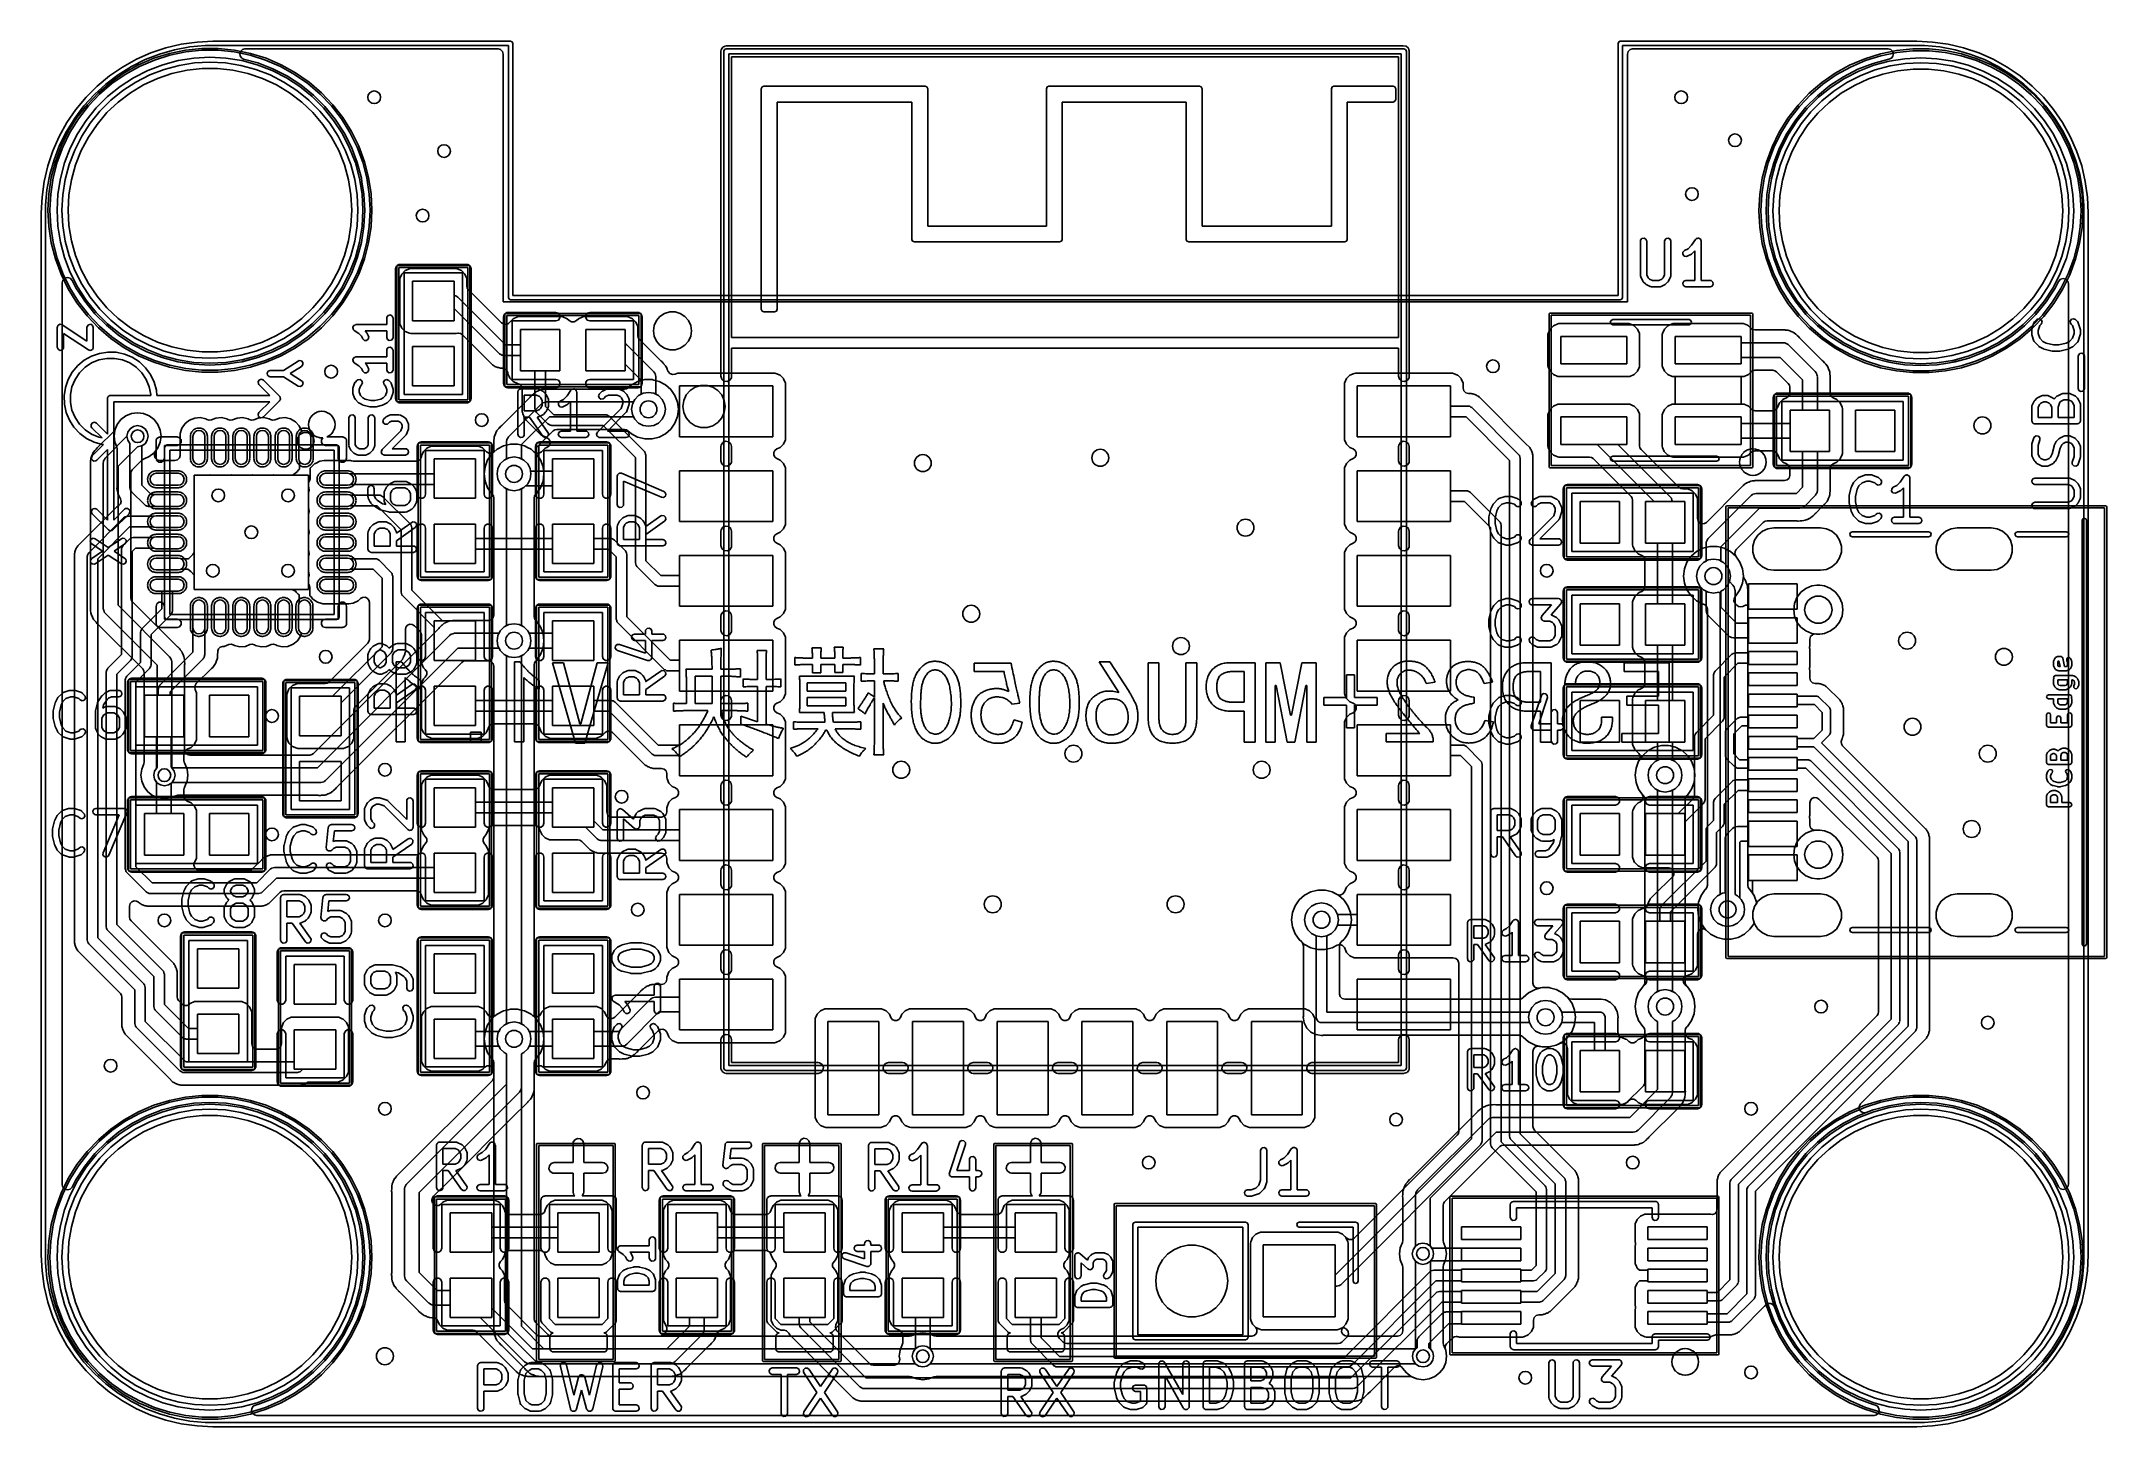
# Model space of a CAD drawing. Extents: x 2.76 to 4.68, y -4.29 to -3.
import ezdxf

# ---------------------------------------------------------------- set-up
doc = ezdxf.new("R2010")
doc.units = 0
doc.header["$MEASUREMENT"] = 0
doc.layers.add('BLACK', color=7, linetype='CONTINUOUS')

msp = doc.modelspace()

# ---------------------------------------------------------------- linework, layer by layer
at = {"layer": 'BLACK', "linetype": 'CONTINUOUS'}
for p, q in [((2.84893, -3.01475), (2.8624, -3.0088)), ((2.851, -3.0198), (2.86502, -3.01378)), ((2.87053, -3.00987), (2.85712, -3.01507)), ((2.8624, -3.0088), (2.87636, -3.00412)), ((2.86502, -3.01378), (2.87958, -3.00922)), ((2.88002, -3.01094), (2.86564, -3.01545)), ((2.88436, -3.00594), (2.87053, -3.00987)), ((2.87636, -3.00412), (2.8907, -3.00075)), ((2.87958, -3.00922), (2.89452, -3.00615)), ((2.89479, -3.0079), (2.88002, -3.01094)), ((2.89849, -3.0033), (2.88436, -3.00594)), ((2.88777, -3.01598), (2.90247, -3.01365)), ((2.8907, -3.00075), (2.90529, -2.99871)), ((2.89452, -3.00615), (2.9097, -3.0046)), ((2.90979, -3.00638), (2.89479, -3.0079)), ((2.91281, -3.00197), (2.89849, -3.0033)), ((2.90247, -3.01365), (2.91732, -3.01287)), ((2.90529, -2.99871), (2.92, -2.99803)), ((2.9097, -3.0046), (2.92495, -3.0046)), ((2.92486, -3.00638), (2.90979, -3.00638)), ((2.92, -3.00197), (2.91281, -3.00197)), ((2.91732, -3.01287), (2.93218, -3.01365)), ((2.92, -2.99803), (3, -2.99803)), ((3, -3.00197), (2.92, -3.00197)), ((2.93986, -3.0079), (2.92486, -3.00638)), ((2.92495, -3.0046), (2.94013, -3.00615)), ((2.93218, -3.01365), (2.94687, -3.01598)), ((2.95462, -3.01094), (2.93986, -3.0079)), ((2.94013, -3.00615), (2.95507, -3.00922)), ((2.94505, -3.00924), (2.94589, -3.00708)), ((2.94505, -3.00924), (2.94589, -3.00708)), ((2.9453, -3.01155), (2.94505, -3.00924)), ((2.9453, -3.01155), (2.94505, -3.00924)), ((2.94659, -3.01348), (2.9453, -3.01155)), ((2.94659, -3.01348), (2.9453, -3.01155)), ((2.94589, -3.00708), (2.94764, -3.00555)), ((2.94589, -3.00708), (2.94764, -3.00555)), ((2.94863, -3.0146), (2.94659, -3.01348)), ((2.94863, -3.0146), (2.94659, -3.01348)), ((2.94764, -3.00555), (2.94989, -3.005)), ((2.94764, -3.00555), (2.94989, -3.005)), ((2.94989, -3.005), (3.18512, -3.005)), ((2.94989, -3.005), (3.18512, -3.005)), ((2.96901, -3.01545), (2.95462, -3.01094)), ((2.95507, -3.00922), (2.96962, -3.01378)), ((2.96962, -3.01378), (2.98364, -3.0198)), ((3, -2.99803), (3.19685, -2.99803)), ((3.19488, -3.00197), (3, -3.00197)), ((3.18512, -3.005), (3.18756, -3.00565)), ((3.18512, -3.005), (3.18756, -3.00565)), ((3.18756, -3.00565), (3.18935, -3.00744)), ((3.18756, -3.00565), (3.18935, -3.00744)), ((3.18935, -3.00744), (3.19, -3.00988)), ((3.18935, -3.00744), (3.19, -3.00988)), ((3.19, -3.00988), (3.19, -3.24)), ((3.19, -3.00988), (3.19, -3.24)), ((3.19488, -3.23622), (3.19488, -3.00197)), ((3.19685, -2.99803), (3.19824, -2.99861)), ((3.19824, -2.99861), (3.19882, -3)), ((3.19882, -3), (3.19882, -3.23425)), ((3.39226, -3.0073), (3.39247, -3.00589)), ((3.39226, -3.30923), (3.39226, -3.0073)), ((3.39247, -3.00589), (3.39266, -3.00559)), ((3.39266, -3.00559), (3.39272, -3.00523)), ((3.39272, -3.00523), (3.39341, -3.00442)), ((3.39341, -3.00442), (3.39399, -3.00352)), ((3.39399, -3.00352), (3.39432, -3.00337)), ((3.39432, -3.00337), (3.39456, -3.0031)), ((3.39456, -3.0031), (3.39558, -3.0028)), ((3.3949, -3.0073), (3.39559, -3.00563)), ((3.3949, -3.95219), (3.3949, -3.0073)), ((3.39558, -3.0028), (3.39655, -3.00235)), ((3.39559, -3.00563), (3.39726, -3.00494)), ((3.39655, -3.00235), (3.39691, -3.00241)), ((3.39691, -3.00241), (3.39726, -3.0023)), ((3.39726, -3.0023), (3.71222, -3.0023)), ((3.39726, -3.00494), (4.02719, -3.00494)), ((3.39963, -3.00967), (3.39963, -3.94982)), ((4.02482, -3.00967), (3.39963, -3.00967)), ((3.71222, -3.0123), (3.40226, -3.0123)), ((3.40226, -3.0123), (3.40226, -3.27321)), ((3.71222, -3.0023), (4.02611, -3.0023)), ((4.02222, -3.0123), (3.71222, -3.0123)), ((4.02222, -3.27321), (4.02222, -3.0123)), ((4.02482, -3.94982), (4.02482, -3.00967)), ((4.02611, -3.0023), (4.02651, -3.00212)), ((4.02651, -3.00212), (4.0293, -3.00252)), ((4.02719, -3.00494), (4.02886, -3.00563)), ((4.02886, -3.00563), (4.02955, -3.0073)), ((4.0293, -3.00252), (4.03143, -3.00436)), ((4.02955, -3.0073), (4.02955, -3.95219)), ((4.03143, -3.00436), (4.03193, -3.00605)), ((4.03193, -3.00605), (4.03217, -3.00659)), ((4.03217, -3.00659), (4.03214, -3.00679)), ((4.03214, -3.00679), (4.03222, -3.00707)), ((4.03222, -3.00707), (4.03222, -3.30923)), ((4.22638, -3), (4.22695, -2.99861)), ((4.22638, -3.23425), (4.22638, -3)), ((4.22695, -2.99861), (4.22835, -2.99803)), ((4.22835, -2.99803), (4.50394, -2.99803)), ((4.23031, -3.00197), (4.23031, -3.23622)), ((4.50394, -3.00197), (4.23031, -3.00197)), ((4.235, -3.00988), (4.23565, -3.00744)), ((4.235, -3.00988), (4.23565, -3.00744)), ((4.235, -3.24), (4.235, -3.00988)), ((4.235, -3.24), (4.235, -3.00988)), ((4.23565, -3.00744), (4.23744, -3.00565)), ((4.23565, -3.00744), (4.23744, -3.00565)), ((4.23744, -3.00565), (4.23988, -3.005)), ((4.23744, -3.00565), (4.23988, -3.005)), ((4.23988, -3.005), (4.47741, -3.005)), ((4.23988, -3.005), (4.47741, -3.005)), ((4.44155, -3.02031), (4.45557, -3.0143)), ((4.45557, -3.0143), (4.47013, -3.00973)), ((4.47057, -3.01145), (4.45619, -3.01596)), ((4.47013, -3.00973), (4.48507, -3.00666)), ((4.48534, -3.00841), (4.47057, -3.01145)), ((4.47741, -3.005), (4.47974, -3.00559)), ((4.47741, -3.005), (4.47974, -3.00559)), ((4.48038, -3.01375), (4.47818, -3.0147)), ((4.48038, -3.01375), (4.47818, -3.0147)), ((4.47832, -3.01649), (4.49302, -3.01416)), ((4.47974, -3.00559), (4.48151, -3.00722)), ((4.47974, -3.00559), (4.48151, -3.00722)), ((4.48187, -3.01187), (4.48038, -3.01375)), ((4.48187, -3.01187), (4.48038, -3.01375)), ((4.48151, -3.00722), (4.48228, -3.0095)), ((4.48151, -3.00722), (4.48228, -3.0095)), ((4.48228, -3.0095), (4.48187, -3.01187)), ((4.48228, -3.0095), (4.48187, -3.01187)), ((4.48507, -3.00666), (4.50025, -3.00511)), ((4.50034, -3.00689), (4.48534, -3.00841)), ((4.49302, -3.01416), (4.50787, -3.01339)), ((4.50025, -3.00511), (4.5155, -3.00511)), ((4.51541, -3.00689), (4.50034, -3.00689)), ((4.50394, -2.99803), (4.51865, -2.99871)), ((4.51113, -3.00197), (4.50394, -3.00197)), ((4.50787, -3.01339), (4.52273, -3.01416)), ((4.52544, -3.0033), (4.51113, -3.00197)), ((4.53041, -3.00841), (4.51541, -3.00689)), ((4.5155, -3.00511), (4.53068, -3.00666)), ((4.51865, -2.99871), (4.53324, -3.00075)), ((4.52273, -3.01416), (4.53742, -3.01649)), ((4.53958, -3.00594), (4.52544, -3.0033)), ((4.54517, -3.01145), (4.53041, -3.00841)), ((4.53068, -3.00666), (4.54562, -3.00973)), ((4.53324, -3.00075), (4.54757, -3.00412)), ((4.55341, -3.00987), (4.53958, -3.00594)), ((4.55956, -3.01596), (4.54517, -3.01145)), ((4.54562, -3.00973), (4.56017, -3.0143)), ((4.54757, -3.00412), (4.56154, -3.0088)), ((4.56682, -3.01507), (4.55341, -3.00987)), ((4.56017, -3.0143), (4.57419, -3.02031)), ((4.56154, -3.0088), (4.57501, -3.01475)), ((2.81258, -3.03965), (2.82391, -3.03024)), ((2.83202, -3.02905), (2.82055, -3.03771)), ((2.82391, -3.03024), (2.83606, -3.02191)), ((2.82515, -3.03592), (2.83767, -3.0272)), ((2.83861, -3.02871), (2.82623, -3.03732)), ((2.84425, -3.02148), (2.83202, -3.02905)), ((2.83378, -3.04002), (2.84626, -3.03192)), ((2.83606, -3.02191), (2.84893, -3.01475)), ((2.83767, -3.0272), (2.851, -3.0198)), ((2.85179, -3.0214), (2.83861, -3.02871)), ((2.85712, -3.01507), (2.84425, -3.02148)), ((2.84626, -3.03192), (2.85952, -3.02516)), ((2.86136, -3.02931), (2.84853, -3.03584)), ((2.86564, -3.01545), (2.85179, -3.0214)), ((2.85554, -3.03847), (2.86851, -3.03248)), ((2.85554, -3.03847), (2.86851, -3.03248)), ((2.85554, -3.03847), (2.86851, -3.03248)), ((2.85554, -3.03847), (2.86851, -3.03248)), ((2.85952, -3.02516), (2.8734, -3.01983)), ((2.87481, -3.02414), (2.86136, -3.02931)), ((2.86851, -3.03248), (2.88204, -3.02792)), ((2.86851, -3.03248), (2.88204, -3.02792)), ((2.86851, -3.03248), (2.88204, -3.02792)), ((2.86851, -3.03248), (2.88204, -3.02792)), ((2.8734, -3.01983), (2.88777, -3.01598)), ((2.88872, -3.02042), (2.87481, -3.02414)), ((2.88204, -3.02792), (2.89599, -3.02485)), ((2.88204, -3.02792), (2.89599, -3.02485)), ((2.88204, -3.02792), (2.89599, -3.02485)), ((2.88204, -3.02792), (2.89599, -3.02485)), ((2.90294, -3.01816), (2.88872, -3.02042)), ((2.89599, -3.02485), (2.91018, -3.0233)), ((2.89599, -3.02485), (2.91018, -3.0233)), ((2.89599, -3.02485), (2.91018, -3.0233)), ((2.89599, -3.02485), (2.91018, -3.0233)), ((2.91732, -3.01741), (2.90294, -3.01816)), ((2.91018, -3.0233), (2.92446, -3.0233)), ((2.91018, -3.0233), (2.92446, -3.0233)), ((2.91018, -3.0233), (2.92446, -3.0233)), ((2.91018, -3.0233), (2.92446, -3.0233)), ((2.9317, -3.01816), (2.91732, -3.01741)), ((2.92446, -3.0233), (2.93866, -3.02485)), ((2.92446, -3.0233), (2.93866, -3.02485)), ((2.92446, -3.0233), (2.93866, -3.02485)), ((2.92446, -3.0233), (2.93866, -3.02485)), ((2.94593, -3.02042), (2.9317, -3.01816)), ((2.93866, -3.02485), (2.95261, -3.02792)), ((2.93866, -3.02485), (2.95261, -3.02792)), ((2.93866, -3.02485), (2.95261, -3.02792)), ((2.93866, -3.02485), (2.95261, -3.02792)), ((2.95984, -3.02414), (2.94593, -3.02042)), ((2.94687, -3.01598), (2.96124, -3.01983)), ((2.9618, -3.01813), (2.94863, -3.0146)), ((2.9618, -3.01813), (2.94863, -3.0146)), ((2.95261, -3.02792), (2.96614, -3.03248)), ((2.95261, -3.02792), (2.96614, -3.03248)), ((2.95261, -3.02792), (2.96614, -3.03248)), ((2.95261, -3.02792), (2.96614, -3.03248)), ((2.97329, -3.02931), (2.95984, -3.02414)), ((2.96124, -3.01983), (2.97513, -3.02516)), ((2.97586, -3.02352), (2.9618, -3.01813)), ((2.97586, -3.02352), (2.9618, -3.01813)), ((2.96614, -3.03248), (2.9791, -3.03847)), ((2.96614, -3.03248), (2.9791, -3.03847)), ((2.96614, -3.03248), (2.9791, -3.03847)), ((2.96614, -3.03248), (2.9791, -3.03847)), ((2.98286, -3.0214), (2.96901, -3.01545)), ((2.98612, -3.03584), (2.97329, -3.02931)), ((2.97513, -3.02516), (2.98839, -3.03192)), ((2.98928, -3.03036), (2.97586, -3.02352)), ((2.98928, -3.03036), (2.97586, -3.02352)), ((2.99604, -3.02871), (2.98286, -3.0214)), ((2.98364, -3.0198), (2.99698, -3.0272)), ((2.98839, -3.03192), (3.00086, -3.04002)), ((3.00192, -3.03857), (2.98928, -3.03036)), ((3.00192, -3.03857), (2.98928, -3.03036)), ((3.00841, -3.03732), (2.99604, -3.02871)), ((2.99698, -3.0272), (3.0095, -3.03592)), ((4.4157, -3.03643), (4.42822, -3.02771)), ((4.42916, -3.02922), (4.41678, -3.03783)), ((4.43591, -3.03088), (4.42328, -3.03908)), ((4.43591, -3.03088), (4.42328, -3.03908)), ((4.42433, -3.04053), (4.43681, -3.03243)), ((4.42822, -3.02771), (4.44155, -3.02031)), ((4.44234, -3.02191), (4.42916, -3.02922)), ((4.44934, -3.02404), (4.43591, -3.03088)), ((4.44934, -3.02404), (4.43591, -3.03088)), ((4.43681, -3.03243), (4.45007, -3.02567)), ((4.45191, -3.02982), (4.43908, -3.03636)), ((4.45619, -3.01596), (4.44234, -3.02191)), ((4.4461, -3.03899), (4.45906, -3.03299)), ((4.4461, -3.03899), (4.45906, -3.03299)), ((4.4461, -3.03899), (4.45906, -3.03299)), ((4.4461, -3.03899), (4.45906, -3.03299)), ((4.4634, -3.01864), (4.44934, -3.02404)), ((4.4634, -3.01864), (4.44934, -3.02404)), ((4.45007, -3.02567), (4.46395, -3.02034)), ((4.46536, -3.02466), (4.45191, -3.02982)), ((4.45906, -3.03299), (4.47259, -3.02843)), ((4.45906, -3.03299), (4.47259, -3.02843)), ((4.45906, -3.03299), (4.47259, -3.02843)), ((4.45906, -3.03299), (4.47259, -3.02843)), ((4.47795, -3.01474), (4.4634, -3.01864)), ((4.47795, -3.01474), (4.4634, -3.01864)), ((4.46395, -3.02034), (4.47832, -3.01649)), ((4.47927, -3.02093), (4.46536, -3.02466)), ((4.47259, -3.02843), (4.48654, -3.02536)), ((4.47259, -3.02843), (4.48654, -3.02536)), ((4.47259, -3.02843), (4.48654, -3.02536)), ((4.47259, -3.02843), (4.48654, -3.02536)), ((4.47818, -3.0147), (4.47795, -3.01474)), ((4.47818, -3.0147), (4.47795, -3.01474)), ((4.49349, -3.01868), (4.47927, -3.02093)), ((4.48654, -3.02536), (4.50073, -3.02382)), ((4.48654, -3.02536), (4.50073, -3.02382)), ((4.48654, -3.02536), (4.50073, -3.02382)), ((4.48654, -3.02536), (4.50073, -3.02382)), ((4.50787, -3.01792), (4.49349, -3.01868)), ((4.50073, -3.02382), (4.51501, -3.02382)), ((4.50073, -3.02382), (4.51501, -3.02382)), ((4.50073, -3.02382), (4.51501, -3.02382)), ((4.50073, -3.02382), (4.51501, -3.02382)), ((4.52226, -3.01868), (4.50787, -3.01792)), ((4.51501, -3.02382), (4.52921, -3.02536)), ((4.51501, -3.02382), (4.52921, -3.02536)), ((4.51501, -3.02382), (4.52921, -3.02536)), ((4.51501, -3.02382), (4.52921, -3.02536)), ((4.53648, -3.02093), (4.52226, -3.01868)), ((4.52921, -3.02536), (4.54316, -3.02843)), ((4.52921, -3.02536), (4.54316, -3.02843)), ((4.52921, -3.02536), (4.54316, -3.02843)), ((4.52921, -3.02536), (4.54316, -3.02843)), ((4.55039, -3.02466), (4.53648, -3.02093)), ((4.53742, -3.01649), (4.55179, -3.02034)), ((4.54316, -3.02843), (4.55669, -3.03299)), ((4.54316, -3.02843), (4.55669, -3.03299)), ((4.54316, -3.02843), (4.55669, -3.03299)), ((4.54316, -3.02843), (4.55669, -3.03299)), ((4.56384, -3.02982), (4.55039, -3.02466)), ((4.55179, -3.02034), (4.56568, -3.02567)), ((4.55669, -3.03299), (4.56965, -3.03899)), ((4.55669, -3.03299), (4.56965, -3.03899)), ((4.55669, -3.03299), (4.56965, -3.03899)), ((4.55669, -3.03299), (4.56965, -3.03899)), ((4.57341, -3.02191), (4.55956, -3.01596)), ((4.57667, -3.03636), (4.56384, -3.02982)), ((4.56568, -3.02567), (4.57894, -3.03243)), ((4.57969, -3.02148), (4.56682, -3.01507)), ((4.58659, -3.02922), (4.57341, -3.02191)), ((4.57419, -3.02031), (4.58753, -3.02771)), ((4.57501, -3.01475), (4.58788, -3.02191)), ((4.57894, -3.03243), (4.59141, -3.04053)), ((4.59192, -3.02905), (4.57969, -3.02148)), ((4.59896, -3.03783), (4.58659, -3.02922)), ((4.58753, -3.02771), (4.60005, -3.03643)), ((4.58788, -3.02191), (4.60003, -3.03024)), ((4.60339, -3.03771), (4.59192, -3.02905)), ((4.60003, -3.03024), (4.61136, -3.03965)), ((2.79276, -3.06139), (2.80217, -3.05006)), ((2.80992, -3.0474), (2.80023, -3.05803)), ((2.80217, -3.05006), (2.81258, -3.03965)), ((2.80306, -3.05691), (2.81357, -3.04585)), ((2.8148, -3.04714), (2.80441, -3.05807)), ((2.82055, -3.03771), (2.80992, -3.0474)), ((2.8117, -3.0599), (2.82222, -3.04938)), ((2.81357, -3.04585), (2.82515, -3.03592)), ((2.82623, -3.03732), (2.8148, -3.04714)), ((2.82526, -3.05275), (2.81507, -3.06293)), ((2.82222, -3.04938), (2.83378, -3.04002)), ((2.83645, -3.04369), (2.82526, -3.05275)), ((2.83194, -3.05448), (2.84331, -3.04584)), ((2.83194, -3.05448), (2.84331, -3.04584)), ((2.83194, -3.05448), (2.84331, -3.04584)), ((2.83194, -3.05448), (2.84331, -3.04584)), ((2.84853, -3.03584), (2.83645, -3.04369)), ((2.84331, -3.04584), (2.85554, -3.03847)), ((2.84331, -3.04584), (2.85554, -3.03847)), ((2.84331, -3.04584), (2.85554, -3.03847)), ((2.84331, -3.04584), (2.85554, -3.03847)), ((2.9791, -3.03847), (2.99134, -3.04584)), ((2.9791, -3.03847), (2.99134, -3.04584)), ((2.9791, -3.03847), (2.99134, -3.04584)), ((2.9791, -3.03847), (2.99134, -3.04584)), ((2.9982, -3.04369), (2.98612, -3.03584)), ((2.99134, -3.04584), (3.00271, -3.05448)), ((2.99134, -3.04584), (3.00271, -3.05448)), ((2.99134, -3.04584), (3.00271, -3.05448)), ((2.99134, -3.04584), (3.00271, -3.05448)), ((3.00939, -3.05275), (2.9982, -3.04369)), ((3.00086, -3.04002), (3.01242, -3.04938)), ((3.01362, -3.04805), (3.00192, -3.03857)), ((3.00192, -3.03857), (3.00192, -3.03857)), ((3.00192, -3.03857), (3.00192, -3.03857)), ((3.01362, -3.04805), (3.00192, -3.03857)), ((3.00192, -3.03857), (3.00192, -3.03857)), ((3.00192, -3.03857), (3.00192, -3.03857)), ((3.01985, -3.04714), (3.00841, -3.03732)), ((3.01957, -3.06293), (3.00939, -3.05275)), ((3.0095, -3.03592), (3.02107, -3.04585)), ((3.01242, -3.04938), (3.02294, -3.0599)), ((3.02427, -3.0587), (3.01362, -3.04805)), ((3.02427, -3.0587), (3.01362, -3.04805)), ((3.03024, -3.05807), (3.01985, -3.04714)), ((3.02107, -3.04585), (3.03158, -3.05691)), ((3.42986, -3.04207), (3.43055, -3.0404)), ((3.42986, -3.24707), (3.42986, -3.04207)), ((3.43055, -3.0404), (3.43222, -3.0397)), ((3.43222, -3.0397), (3.44222, -3.0397)), ((3.44222, -3.0397), (3.57222, -3.0397)), ((3.57222, -3.0397), (3.58222, -3.0397)), ((3.58222, -3.0397), (3.58389, -3.0404)), ((3.58389, -3.0404), (3.58459, -3.04207)), ((3.58459, -3.04207), (3.58459, -3.1697)), ((3.69486, -3.04207), (3.69555, -3.0404)), ((3.69486, -3.1697), (3.69486, -3.04207)), ((3.69555, -3.0404), (3.69722, -3.0397)), ((3.69722, -3.0397), (3.70722, -3.0397)), ((3.70722, -3.0397), (3.82722, -3.0397)), ((3.82722, -3.0397), (3.83722, -3.0397)), ((3.83722, -3.0397), (3.83889, -3.0404)), ((3.83889, -3.0404), (3.83959, -3.04207)), ((3.83959, -3.04207), (3.83959, -3.1697)), ((3.95986, -3.04207), (3.96055, -3.0404)), ((3.95986, -3.1697), (3.95986, -3.04207)), ((3.96055, -3.0404), (3.96222, -3.0397)), ((3.96222, -3.0397), (3.97222, -3.0397)), ((3.97222, -3.0397), (4.01722, -3.0397)), ((4.01722, -3.0397), (4.01889, -3.0404)), ((4.01889, -3.0404), (4.01959, -3.04207)), ((4.01959, -3.05207), (4.01889, -3.05374)), ((4.01959, -3.04207), (4.01959, -3.05207)), ((4.39361, -3.05742), (4.40412, -3.04636)), ((4.40535, -3.04765), (4.39496, -3.05858)), ((4.41157, -3.04856), (4.40092, -3.05921)), ((4.41157, -3.04856), (4.40092, -3.05921)), ((4.40225, -3.06041), (4.41277, -3.04989)), ((4.40412, -3.04636), (4.4157, -3.03643)), ((4.41678, -3.03783), (4.40535, -3.04765)), ((4.42328, -3.03908), (4.41157, -3.04856)), ((4.42328, -3.03908), (4.41157, -3.04856)), ((4.41277, -3.04989), (4.42433, -3.04053)), ((4.427, -3.0442), (4.41581, -3.05326)), ((4.42249, -3.05499), (4.43386, -3.04635)), ((4.42249, -3.05499), (4.43386, -3.04635)), ((4.42249, -3.05499), (4.43386, -3.04635)), ((4.42249, -3.05499), (4.43386, -3.04635)), ((4.43908, -3.03636), (4.427, -3.0442)), ((4.43386, -3.04635), (4.4461, -3.03899)), ((4.43386, -3.04635), (4.4461, -3.03899)), ((4.43386, -3.04635), (4.4461, -3.03899)), ((4.43386, -3.04635), (4.4461, -3.03899)), ((4.56965, -3.03899), (4.58189, -3.04635)), ((4.56965, -3.03899), (4.58189, -3.04635)), ((4.56965, -3.03899), (4.58189, -3.04635)), ((4.56965, -3.03899), (4.58189, -3.04635)), ((4.58875, -3.0442), (4.57667, -3.03636)), ((4.58189, -3.04635), (4.59326, -3.05499)), ((4.58189, -3.04635), (4.59326, -3.05499)), ((4.58189, -3.04635), (4.59326, -3.05499)), ((4.58189, -3.04635), (4.59326, -3.05499)), ((4.59994, -3.05326), (4.58875, -3.0442)), ((4.59141, -3.04053), (4.60297, -3.04989)), ((4.6104, -3.04765), (4.59896, -3.03783)), ((4.60005, -3.03643), (4.61163, -3.04636)), ((4.60297, -3.04989), (4.61349, -3.06041)), ((4.61402, -3.0474), (4.60339, -3.03771)), ((4.62079, -3.05858), (4.6104, -3.04765)), ((4.61136, -3.03965), (4.62177, -3.05006)), ((4.61163, -3.04636), (4.62214, -3.05742)), ((4.62371, -3.05803), (4.61402, -3.0474)), ((4.62177, -3.05006), (4.63118, -3.06139)), ((2.79157, -3.0695), (2.784, -3.08173)), ((2.78443, -3.07354), (2.79276, -3.06139)), ((2.78565, -3.08192), (2.79372, -3.06897)), ((2.79518, -3.06999), (2.78721, -3.08278)), ((2.80023, -3.05803), (2.79157, -3.0695)), ((2.79372, -3.06897), (2.80306, -3.05691)), ((2.79424, -3.08394), (2.80234, -3.07146)), ((2.80441, -3.05807), (2.79518, -3.06999)), ((2.80234, -3.07146), (2.8117, -3.0599)), ((2.81507, -3.06293), (2.80601, -3.07413)), ((2.81233, -3.07518), (2.82157, -3.0643)), ((2.81233, -3.07518), (2.82157, -3.0643)), ((2.81233, -3.07518), (2.82157, -3.0643)), ((2.81233, -3.07518), (2.82157, -3.0643)), ((2.82157, -3.0643), (2.83194, -3.05448)), ((2.82157, -3.0643), (2.83194, -3.05448)), ((2.82157, -3.0643), (2.83194, -3.05448)), ((2.82157, -3.0643), (2.83194, -3.05448)), ((3.00271, -3.05448), (3.01307, -3.0643)), ((3.00271, -3.05448), (3.01307, -3.0643)), ((3.00271, -3.05448), (3.01307, -3.0643)), ((3.00271, -3.05448), (3.01307, -3.0643)), ((3.01307, -3.0643), (3.02232, -3.07518)), ((3.01307, -3.0643), (3.02232, -3.07518)), ((3.01307, -3.0643), (3.02232, -3.07518)), ((3.01307, -3.0643), (3.02232, -3.07518)), ((3.02864, -3.07413), (3.01957, -3.06293)), ((3.02294, -3.0599), (3.03231, -3.07146)), ((3.03375, -3.07041), (3.02427, -3.0587)), ((3.03375, -3.07041), (3.02427, -3.0587)), ((3.03946, -3.06999), (3.03024, -3.05807)), ((3.03158, -3.05691), (3.04092, -3.06897)), ((3.03231, -3.07146), (3.04041, -3.08394)), ((3.04196, -3.08304), (3.03375, -3.07041)), ((3.03375, -3.07041), (3.03375, -3.07041)), ((3.04196, -3.08304), (3.03375, -3.07041)), ((3.03375, -3.07041), (3.03375, -3.07041)), ((3.04744, -3.08278), (3.03946, -3.06999)), ((3.04092, -3.06897), (3.04899, -3.08192)), ((3.56986, -3.05443), (3.44459, -3.05443)), ((3.44459, -3.05443), (3.44459, -3.24707)), ((3.56986, -3.18207), (3.56986, -3.05443)), ((3.82486, -3.05443), (3.70959, -3.05443)), ((3.70959, -3.05443), (3.70959, -3.18207)), ((3.82486, -3.18207), (3.82486, -3.05443)), ((4.01722, -3.05443), (3.97459, -3.05443)), ((3.97459, -3.05443), (3.97459, -3.18207)), ((4.01889, -3.05374), (4.01722, -3.05443)), ((4.37621, -3.08243), (4.38427, -3.06948)), ((4.38573, -3.0705), (4.37776, -3.08329)), ((4.39144, -3.07092), (4.38324, -3.08355)), ((4.39144, -3.07092), (4.38324, -3.08355)), ((4.38427, -3.06948), (4.39361, -3.05742)), ((4.38479, -3.08445), (4.39289, -3.07197)), ((4.39496, -3.05858), (4.38573, -3.0705)), ((4.40092, -3.05921), (4.39144, -3.07092)), ((4.40092, -3.05921), (4.39144, -3.07092)), ((4.39289, -3.07197), (4.40225, -3.06041)), ((4.40562, -3.06345), (4.39656, -3.07464)), ((4.40288, -3.0757), (4.41212, -3.06481)), ((4.40288, -3.0757), (4.41212, -3.06481)), ((4.40288, -3.0757), (4.41212, -3.06481)), ((4.40288, -3.0757), (4.41212, -3.06481)), ((4.41581, -3.05326), (4.40562, -3.06345)), ((4.41212, -3.06481), (4.42249, -3.05499)), ((4.41212, -3.06481), (4.42249, -3.05499)), ((4.41212, -3.06481), (4.42249, -3.05499)), ((4.41212, -3.06481), (4.42249, -3.05499)), ((4.59326, -3.05499), (4.60363, -3.06481)), ((4.59326, -3.05499), (4.60363, -3.06481)), ((4.59326, -3.05499), (4.60363, -3.06481)), ((4.59326, -3.05499), (4.60363, -3.06481)), ((4.61012, -3.06345), (4.59994, -3.05326)), ((4.60363, -3.06481), (4.61287, -3.0757)), ((4.60363, -3.06481), (4.61287, -3.0757)), ((4.60363, -3.06481), (4.61287, -3.0757)), ((4.60363, -3.06481), (4.61287, -3.0757)), ((4.61919, -3.07464), (4.61012, -3.06345)), ((4.61349, -3.06041), (4.62286, -3.07197)), ((4.63001, -3.0705), (4.62079, -3.05858)), ((4.62214, -3.05742), (4.63147, -3.06948)), ((4.62286, -3.07197), (4.63096, -3.08445)), ((4.63237, -3.0695), (4.62371, -3.05803)), ((4.63799, -3.08329), (4.63001, -3.0705)), ((4.63118, -3.06139), (4.6395, -3.07354)), ((4.63147, -3.06948), (4.63954, -3.08243)), ((4.63994, -3.08173), (4.63237, -3.0695)), ((2.77132, -3.09988), (2.77727, -3.08641)), ((2.77727, -3.08641), (2.78443, -3.07354)), ((2.784, -3.08173), (2.77759, -3.0946)), ((2.77894, -3.09561), (2.78565, -3.08192)), ((2.78721, -3.08278), (2.78057, -3.09631)), ((2.78748, -3.09719), (2.79424, -3.08394)), ((2.79817, -3.0862), (2.79163, -3.09904)), ((2.79762, -3.09962), (2.80431, -3.087)), ((2.79762, -3.09962), (2.80431, -3.087)), ((2.79762, -3.09962), (2.80431, -3.087)), ((2.79762, -3.09962), (2.80431, -3.087)), ((2.80601, -3.07413), (2.79817, -3.0862)), ((2.80431, -3.087), (2.81233, -3.07518)), ((2.80431, -3.087), (2.81233, -3.07518)), ((2.80431, -3.087), (2.81233, -3.07518)), ((2.80431, -3.087), (2.81233, -3.07518)), ((3.02232, -3.07518), (3.03033, -3.087)), ((3.02232, -3.07518), (3.03033, -3.087)), ((3.02232, -3.07518), (3.03033, -3.087)), ((3.02232, -3.07518), (3.03033, -3.087)), ((3.03648, -3.0862), (3.02864, -3.07413)), ((3.03033, -3.087), (3.03702, -3.09962)), ((3.03033, -3.087), (3.03702, -3.09962)), ((3.03033, -3.087), (3.03702, -3.09962)), ((3.03033, -3.087), (3.03702, -3.09962)), ((3.04302, -3.09904), (3.03648, -3.0862)), ((3.04041, -3.08394), (3.04716, -3.09719)), ((3.0488, -3.09646), (3.04196, -3.08304)), ((3.0488, -3.09646), (3.04196, -3.08304)), ((3.05408, -3.09631), (3.04744, -3.08278)), ((3.04899, -3.08192), (3.05571, -3.09561)), ((4.36949, -3.09613), (4.37621, -3.08243)), ((4.37776, -3.08329), (4.37112, -3.09683)), ((4.38324, -3.08355), (4.3764, -3.09698)), ((4.38324, -3.08355), (4.3764, -3.09698)), ((4.37804, -3.0977), (4.38479, -3.08445)), ((4.38872, -3.08672), (4.38218, -3.09955)), ((4.38817, -3.10013), (4.39486, -3.08752)), ((4.38817, -3.10013), (4.39486, -3.08752)), ((4.38817, -3.10013), (4.39486, -3.08752)), ((4.38817, -3.10013), (4.39486, -3.08752)), ((4.39656, -3.07464), (4.38872, -3.08672)), ((4.39486, -3.08752), (4.40288, -3.0757)), ((4.39486, -3.08752), (4.40288, -3.0757)), ((4.39486, -3.08752), (4.40288, -3.0757)), ((4.39486, -3.08752), (4.40288, -3.0757)), ((4.61287, -3.0757), (4.62088, -3.08752)), ((4.61287, -3.0757), (4.62088, -3.08752)), ((4.61287, -3.0757), (4.62088, -3.08752)), ((4.61287, -3.0757), (4.62088, -3.08752)), ((4.62703, -3.08672), (4.61919, -3.07464)), ((4.62088, -3.08752), (4.62757, -3.10013)), ((4.62088, -3.08752), (4.62757, -3.10013)), ((4.62088, -3.08752), (4.62757, -3.10013)), ((4.62088, -3.08752), (4.62757, -3.10013)), ((4.63357, -3.09955), (4.62703, -3.08672)), ((4.63096, -3.08445), (4.63771, -3.0977)), ((4.64463, -3.09683), (4.63799, -3.08329)), ((4.6395, -3.07354), (4.64667, -3.08641)), ((4.63954, -3.08243), (4.64626, -3.09613)), ((4.64635, -3.0946), (4.63994, -3.08173)), ((4.64667, -3.08641), (4.65262, -3.09988)), ((2.76664, -3.11385), (2.77132, -3.09988)), ((2.77239, -3.10801), (2.76846, -3.12184)), ((2.76981, -3.12469), (2.77364, -3.10992)), ((2.77759, -3.0946), (2.77239, -3.10801)), ((2.77364, -3.10992), (2.77894, -3.09561)), ((2.78057, -3.09631), (2.77533, -3.11045)), ((2.78215, -3.11108), (2.78748, -3.09719)), ((2.79163, -3.09904), (2.78647, -3.11248)), ((2.79234, -3.11289), (2.79762, -3.09962)), ((2.79234, -3.11289), (2.79762, -3.09962)), ((2.79234, -3.11289), (2.79762, -3.09962)), ((2.79234, -3.11289), (2.79762, -3.09962)), ((3.03702, -3.09962), (3.04231, -3.11289)), ((3.03702, -3.09962), (3.04231, -3.11289)), ((3.03702, -3.09962), (3.04231, -3.11289)), ((3.03702, -3.09962), (3.04231, -3.11289)), ((3.04818, -3.11248), (3.04302, -3.09904)), ((3.04716, -3.09719), (3.05249, -3.11108)), ((3.0542, -3.11053), (3.0488, -3.09646)), ((3.0542, -3.11053), (3.0488, -3.09646)), ((3.05931, -3.11045), (3.05408, -3.09631)), ((3.05571, -3.09561), (3.06101, -3.10992)), ((3.06101, -3.10992), (3.06483, -3.12469)), ((4.36419, -3.11043), (4.36949, -3.09613)), ((4.37112, -3.09683), (4.36589, -3.11096)), ((4.3764, -3.09698), (4.371, -3.11104)), ((4.3764, -3.09698), (4.371, -3.11104)), ((4.3727, -3.11159), (4.37804, -3.0977)), ((4.38218, -3.09955), (4.37702, -3.11299)), ((4.38289, -3.1134), (4.38817, -3.10013)), ((4.38289, -3.1134), (4.38817, -3.10013)), ((4.38289, -3.1134), (4.38817, -3.10013)), ((4.38289, -3.1134), (4.38817, -3.10013)), ((4.62757, -3.10013), (4.63286, -3.1134)), ((4.62757, -3.10013), (4.63286, -3.1134)), ((4.62757, -3.10013), (4.63286, -3.1134)), ((4.62757, -3.10013), (4.63286, -3.1134)), ((4.63873, -3.11299), (4.63357, -3.09955)), ((4.63771, -3.0977), (4.64304, -3.11159)), ((4.64986, -3.11096), (4.64463, -3.09683)), ((4.64626, -3.09613), (4.65156, -3.11043)), ((4.65154, -3.10801), (4.64635, -3.0946)), ((4.65548, -3.12184), (4.65154, -3.10801)), ((4.65262, -3.09988), (4.6573, -3.11385)), ((2.76123, -3.14277), (2.76327, -3.12818)), ((2.76327, -3.12818), (2.76664, -3.11385)), ((2.76846, -3.12184), (2.76581, -3.13597)), ((2.7675, -3.13977), (2.76981, -3.12469)), ((2.77156, -3.12504), (2.76927, -3.13994)), ((2.77533, -3.11045), (2.77156, -3.12504)), ((2.77598, -3.14014), (2.7783, -3.12545)), ((2.7783, -3.12545), (2.78215, -3.11108)), ((2.78274, -3.12639), (2.78049, -3.14062)), ((2.78647, -3.11248), (2.78274, -3.12639)), ((2.78621, -3.14074), (2.78852, -3.12665)), ((2.78621, -3.14074), (2.78852, -3.12665)), ((2.78621, -3.14074), (2.78852, -3.12665)), ((2.78621, -3.14074), (2.78852, -3.12665)), ((2.78852, -3.12665), (2.79234, -3.11289)), ((2.78852, -3.12665), (2.79234, -3.11289)), ((2.78852, -3.12665), (2.79234, -3.11289)), ((2.78852, -3.12665), (2.79234, -3.11289)), ((3.04231, -3.11289), (3.04613, -3.12665)), ((3.04231, -3.11289), (3.04613, -3.12665)), ((3.04231, -3.11289), (3.04613, -3.12665)), ((3.04231, -3.11289), (3.04613, -3.12665)), ((3.04613, -3.12665), (3.04844, -3.14074)), ((3.04613, -3.12665), (3.04844, -3.14074)), ((3.04613, -3.12665), (3.04844, -3.14074)), ((3.04613, -3.12665), (3.04844, -3.14074)), ((3.05191, -3.12639), (3.04818, -3.11248)), ((3.05416, -3.14062), (3.05191, -3.12639)), ((3.05249, -3.11108), (3.05634, -3.12545)), ((3.0581, -3.12508), (3.0542, -3.11053)), ((3.0581, -3.12508), (3.0542, -3.11053)), ((3.05634, -3.12545), (3.05867, -3.14014)), ((3.05865, -3.12855), (3.0581, -3.12508)), ((3.05865, -3.12855), (3.0581, -3.12508)), ((3.06045, -3.13996), (3.05865, -3.12855)), ((3.06045, -3.13996), (3.05865, -3.12855)), ((3.06309, -3.12504), (3.05931, -3.11045)), ((3.06537, -3.13994), (3.06309, -3.12504)), ((3.06483, -3.12469), (3.06714, -3.13977)), ((4.35806, -3.14028), (4.36037, -3.1252)), ((4.36211, -3.12556), (4.35982, -3.14046)), ((4.36037, -3.1252), (4.36419, -3.11043)), ((4.36589, -3.11096), (4.36211, -3.12556)), ((4.3671, -3.12559), (4.36474, -3.14047)), ((4.3671, -3.12559), (4.36474, -3.14047)), ((4.36653, -3.14066), (4.36885, -3.12596)), ((4.371, -3.11104), (4.3671, -3.12559)), ((4.371, -3.11104), (4.3671, -3.12559)), ((4.36885, -3.12596), (4.3727, -3.11159)), ((4.37329, -3.12691), (4.37104, -3.14113)), ((4.37702, -3.11299), (4.37329, -3.12691)), ((4.37676, -3.14125), (4.37907, -3.12716)), ((4.37676, -3.14125), (4.37907, -3.12716)), ((4.37676, -3.14125), (4.37907, -3.12716)), ((4.37676, -3.14125), (4.37907, -3.12716)), ((4.37907, -3.12716), (4.38289, -3.1134)), ((4.37907, -3.12716), (4.38289, -3.1134)), ((4.37907, -3.12716), (4.38289, -3.1134)), ((4.37907, -3.12716), (4.38289, -3.1134)), ((4.63286, -3.1134), (4.63668, -3.12716)), ((4.63286, -3.1134), (4.63668, -3.12716)), ((4.63286, -3.1134), (4.63668, -3.12716)), ((4.63286, -3.1134), (4.63668, -3.12716)), ((4.63668, -3.12716), (4.63899, -3.14125)), ((4.63668, -3.12716), (4.63899, -3.14125)), ((4.63668, -3.12716), (4.63899, -3.14125)), ((4.63668, -3.12716), (4.63899, -3.14125)), ((4.64246, -3.12691), (4.63873, -3.11299)), ((4.64471, -3.14113), (4.64246, -3.12691)), ((4.64304, -3.11159), (4.64689, -3.12596)), ((4.64689, -3.12596), (4.64922, -3.14066)), ((4.65364, -3.12556), (4.64986, -3.11096)), ((4.65156, -3.11043), (4.65538, -3.1252)), ((4.65592, -3.14046), (4.65364, -3.12556)), ((4.65538, -3.1252), (4.65769, -3.14028)), ((4.65812, -3.13597), (4.65548, -3.12184)), ((4.6573, -3.11385), (4.66067, -3.12818)), ((4.66067, -3.12818), (4.66271, -3.14277)), ((2.76055, -3.15748), (2.76123, -3.14277)), ((2.76581, -3.13597), (2.76449, -3.15029)), ((2.76673, -3.155), (2.7675, -3.13977)), ((2.76927, -3.13994), (2.76851, -3.155)), ((2.7752, -3.155), (2.77598, -3.14014)), ((2.78049, -3.14062), (2.77973, -3.155)), ((2.78543, -3.155), (2.78621, -3.14074)), ((2.78543, -3.155), (2.78621, -3.14074)), ((2.78543, -3.155), (2.78621, -3.14074)), ((2.78543, -3.155), (2.78621, -3.14074)), ((3.04844, -3.14074), (3.04921, -3.155)), ((3.04844, -3.14074), (3.04921, -3.155)), ((3.04844, -3.14074), (3.04921, -3.155)), ((3.04844, -3.14074), (3.04921, -3.155)), ((3.05491, -3.155), (3.05416, -3.14062)), ((3.05867, -3.14014), (3.05945, -3.155)), ((3.06124, -3.155), (3.06045, -3.13996)), ((3.06124, -3.155), (3.06045, -3.13996)), ((3.06614, -3.155), (3.06537, -3.13994)), ((3.06714, -3.13977), (3.06791, -3.155)), ((4.35728, -3.15551), (4.35806, -3.14028)), ((4.35982, -3.14046), (4.35906, -3.15551)), ((4.36474, -3.14047), (4.36396, -3.15551)), ((4.36474, -3.14047), (4.36396, -3.15551)), ((4.36575, -3.15551), (4.36653, -3.14066)), ((4.37104, -3.14113), (4.37028, -3.15551)), ((4.37598, -3.15551), (4.37676, -3.14125)), ((4.37598, -3.15551), (4.37676, -3.14125)), ((4.37598, -3.15551), (4.37676, -3.14125)), ((4.37598, -3.15551), (4.37676, -3.14125)), ((4.63899, -3.14125), (4.63976, -3.15551)), ((4.63899, -3.14125), (4.63976, -3.15551)), ((4.63899, -3.14125), (4.63976, -3.15551)), ((4.63899, -3.14125), (4.63976, -3.15551)), ((4.64546, -3.15551), (4.64471, -3.14113)), ((4.64922, -3.14066), (4.65, -3.15551)), ((4.65669, -3.15551), (4.65592, -3.14046)), ((4.65769, -3.14028), (4.65846, -3.15551)), ((4.65945, -3.15029), (4.65812, -3.13597)), ((4.66271, -3.14277), (4.66339, -3.15748)), ((2.76055, -4.12598), (2.76055, -3.15748)), ((2.76055, -3.15748), (2.76055, -3.15748)), ((2.76449, -3.15029), (2.76449, -3.15748)), ((2.76449, -3.15748), (2.76449, -4.12598)), ((2.7675, -3.17023), (2.76673, -3.155)), ((2.76851, -3.155), (2.76927, -3.17006)), ((2.77598, -3.16986), (2.7752, -3.155)), ((2.77973, -3.155), (2.78049, -3.16938)), ((2.78621, -3.16926), (2.78543, -3.155)), ((2.78621, -3.16926), (2.78543, -3.155)), ((2.78621, -3.16926), (2.78543, -3.155)), ((2.78621, -3.16926), (2.78543, -3.155)), ((3.04921, -3.155), (3.04844, -3.16926)), ((3.04921, -3.155), (3.04844, -3.16926)), ((3.04921, -3.155), (3.04844, -3.16926)), ((3.04921, -3.155), (3.04844, -3.16926)), ((3.05416, -3.16938), (3.05491, -3.155)), ((3.05945, -3.155), (3.05867, -3.16986)), ((3.06045, -3.17004), (3.06124, -3.155)), ((3.06045, -3.17004), (3.06124, -3.155)), ((3.06537, -3.17006), (3.06614, -3.155)), ((3.06791, -3.155), (3.06714, -3.17023)), ((4.35806, -3.17075), (4.35728, -3.15551)), ((4.35906, -3.15551), (4.35982, -3.17057)), ((4.36396, -3.15551), (4.36474, -3.17056)), ((4.36396, -3.15551), (4.36474, -3.17056)), ((4.36653, -3.17037), (4.36575, -3.15551)), ((4.37028, -3.15551), (4.37104, -3.16989)), ((4.37676, -3.16977), (4.37598, -3.15551)), ((4.37676, -3.16977), (4.37598, -3.15551)), ((4.37676, -3.16977), (4.37598, -3.15551)), ((4.37676, -3.16977), (4.37598, -3.15551)), ((4.63976, -3.15551), (4.63899, -3.16977)), ((4.63976, -3.15551), (4.63899, -3.16977)), ((4.63976, -3.15551), (4.63899, -3.16977)), ((4.63976, -3.15551), (4.63899, -3.16977)), ((4.64471, -3.16989), (4.64546, -3.15551)), ((4.65, -3.15551), (4.64922, -3.17037)), ((4.65592, -3.17057), (4.65669, -3.15551)), ((4.65846, -3.15551), (4.65769, -3.17075)), ((4.65945, -3.15748), (4.65945, -3.15029)), ((4.65945, -4.12598), (4.65945, -3.15748)), ((4.66339, -3.15748), (4.66339, -3.15748)), ((4.66339, -3.15748), (4.66339, -4.12598)), ((2.76981, -3.18531), (2.7675, -3.17023)), ((2.76927, -3.17006), (2.77156, -3.18496)), ((2.77364, -3.20008), (2.76981, -3.18531)), ((2.77156, -3.18496), (2.77533, -3.19955)), ((2.7783, -3.18455), (2.77598, -3.16986)), ((2.78215, -3.19892), (2.7783, -3.18455)), ((2.78049, -3.16938), (2.78274, -3.18361)), ((2.78274, -3.18361), (2.78647, -3.19752)), ((2.78852, -3.18335), (2.78621, -3.16926)), ((2.78852, -3.18335), (2.78621, -3.16926)), ((2.78852, -3.18335), (2.78621, -3.16926)), ((2.78852, -3.18335), (2.78621, -3.16926)), ((2.79234, -3.19711), (2.78852, -3.18335)), ((2.79234, -3.19711), (2.78852, -3.18335)), ((2.79234, -3.19711), (2.78852, -3.18335)), ((2.79234, -3.19711), (2.78852, -3.18335)), ((3.04613, -3.18335), (3.04231, -3.19711)), ((3.04613, -3.18335), (3.04231, -3.19711)), ((3.04613, -3.18335), (3.04231, -3.19711)), ((3.04613, -3.18335), (3.04231, -3.19711)), ((3.04844, -3.16926), (3.04613, -3.18335)), ((3.04844, -3.16926), (3.04613, -3.18335)), ((3.04844, -3.16926), (3.04613, -3.18335)), ((3.04844, -3.16926), (3.04613, -3.18335)), ((3.04818, -3.19752), (3.05191, -3.18361)), ((3.05191, -3.18361), (3.05416, -3.16938)), ((3.05634, -3.18455), (3.05249, -3.19892)), ((3.0542, -3.19947), (3.0581, -3.18492)), ((3.0542, -3.19947), (3.0581, -3.18492)), ((3.05867, -3.16986), (3.05634, -3.18455)), ((3.0581, -3.18492), (3.06045, -3.17004)), ((3.0581, -3.18492), (3.06045, -3.17004)), ((3.05931, -3.19955), (3.06309, -3.18496)), ((3.06483, -3.18531), (3.06101, -3.20008)), ((3.06309, -3.18496), (3.06537, -3.17006)), ((3.06714, -3.17023), (3.06483, -3.18531)), ((3.57055, -3.18374), (3.56986, -3.18207)), ((3.57222, -3.18443), (3.57055, -3.18374)), ((3.58222, -3.18443), (3.57222, -3.18443)), ((3.69722, -3.18443), (3.58222, -3.18443)), ((3.58459, -3.1697), (3.69486, -3.1697)), ((3.70722, -3.18443), (3.69722, -3.18443)), ((3.70889, -3.18374), (3.70722, -3.18443)), ((3.70959, -3.18207), (3.70889, -3.18374)), ((3.82555, -3.18374), (3.82486, -3.18207)), ((3.82722, -3.18443), (3.82555, -3.18374)), ((3.83722, -3.18443), (3.82722, -3.18443)), ((3.96222, -3.18443), (3.83722, -3.18443)), ((3.83959, -3.1697), (3.95986, -3.1697)), ((3.97222, -3.18443), (3.96222, -3.18443)), ((3.97389, -3.18374), (3.97222, -3.18443)), ((3.97459, -3.18207), (3.97389, -3.18374)), ((4.24705, -3.18384), (4.24723, -3.18283)), ((4.24705, -3.21571), (4.24705, -3.18384)), ((4.24723, -3.18283), (4.24853, -3.18129)), ((4.24853, -3.18129), (4.25052, -3.18094)), ((4.25052, -3.18094), (4.25227, -3.18195)), ((4.25227, -3.18195), (4.25296, -3.18384)), ((4.25296, -3.18384), (4.25296, -3.21502)), ((4.26955, -3.18384), (4.26973, -3.18283)), ((4.26955, -3.21502), (4.26955, -3.18384)), ((4.26973, -3.18283), (4.27102, -3.18129)), ((4.27102, -3.18129), (4.27301, -3.18094)), ((4.27301, -3.18094), (4.27476, -3.18195)), ((4.27476, -3.18195), (4.27545, -3.18384)), ((4.27545, -3.18384), (4.27545, -3.21571)), ((4.29458, -3.18759), (4.29817, -3.18221)), ((4.29817, -3.18221), (4.29887, -3.18146)), ((4.29887, -3.18146), (4.29904, -3.18142)), ((4.29904, -3.18142), (4.29915, -3.18129)), ((4.29915, -3.18129), (4.29999, -3.18114)), ((4.29999, -3.18114), (4.30081, -3.1809)), ((4.30081, -3.1809), (4.30097, -3.18096)), ((4.30097, -3.18096), (4.30114, -3.18094)), ((4.30114, -3.18094), (4.30188, -3.18136)), ((4.30188, -3.18136), (4.30266, -3.18171)), ((4.30266, -3.18171), (4.30274, -3.18186)), ((4.30274, -3.18186), (4.30288, -3.18195)), ((4.30288, -3.18195), (4.30318, -3.18275)), ((4.30318, -3.18275), (4.30356, -3.18352)), ((4.30356, -3.18352), (4.30352, -3.18368)), ((4.30352, -3.18368), (4.30358, -3.18384)), ((4.30358, -3.18384), (4.30358, -3.22026)), ((4.36037, -3.18583), (4.35806, -3.17075)), ((4.35982, -3.17057), (4.36211, -3.18547)), ((4.36419, -3.20059), (4.36037, -3.18583)), ((4.36211, -3.18547), (4.36589, -3.20006)), ((4.36474, -3.17056), (4.3671, -3.18543)), ((4.36474, -3.17056), (4.3671, -3.18543)), ((4.36885, -3.18506), (4.36653, -3.17037)), ((4.3671, -3.18543), (4.371, -3.19998)), ((4.3671, -3.18543), (4.371, -3.19998)), ((4.3727, -3.19943), (4.36885, -3.18506)), ((4.37104, -3.16989), (4.37329, -3.18412)), ((4.37329, -3.18412), (4.37702, -3.19803)), ((4.37907, -3.18386), (4.37676, -3.16977)), ((4.37907, -3.18386), (4.37676, -3.16977)), ((4.37907, -3.18386), (4.37676, -3.16977)), ((4.37907, -3.18386), (4.37676, -3.16977)), ((4.38289, -3.19762), (4.37907, -3.18386)), ((4.38289, -3.19762), (4.37907, -3.18386)), ((4.38289, -3.19762), (4.37907, -3.18386)), ((4.38289, -3.19762), (4.37907, -3.18386)), ((4.63668, -3.18386), (4.63286, -3.19762)), ((4.63668, -3.18386), (4.63286, -3.19762)), ((4.63668, -3.18386), (4.63286, -3.19762)), ((4.63668, -3.18386), (4.63286, -3.19762)), ((4.63899, -3.16977), (4.63668, -3.18386)), ((4.63899, -3.16977), (4.63668, -3.18386)), ((4.63899, -3.16977), (4.63668, -3.18386)), ((4.63899, -3.16977), (4.63668, -3.18386)), ((4.63873, -3.19803), (4.64246, -3.18412)), ((4.64246, -3.18412), (4.64471, -3.16989)), ((4.64689, -3.18506), (4.64304, -3.19943)), ((4.64922, -3.17037), (4.64689, -3.18506)), ((4.64986, -3.20006), (4.65364, -3.18547)), ((4.65538, -3.18583), (4.65156, -3.20059)), ((4.65364, -3.18547), (4.65592, -3.17057)), ((4.65769, -3.17075), (4.65538, -3.18583)), ((2.77894, -3.21439), (2.77364, -3.20008)), ((2.77533, -3.19955), (2.78057, -3.21369)), ((2.78748, -3.21281), (2.78215, -3.19892)), ((2.78647, -3.19752), (2.79163, -3.21096)), ((2.79762, -3.21038), (2.79234, -3.19711)), ((2.79762, -3.21038), (2.79234, -3.19711)), ((2.79762, -3.21038), (2.79234, -3.19711)), ((2.79762, -3.21038), (2.79234, -3.19711)), ((3.04231, -3.19711), (3.03702, -3.21038)), ((3.04231, -3.19711), (3.03702, -3.21038)), ((3.04231, -3.19711), (3.03702, -3.21038)), ((3.04231, -3.19711), (3.03702, -3.21038)), ((3.04302, -3.21096), (3.04818, -3.19752)), ((3.05249, -3.19892), (3.04716, -3.21281)), ((3.0488, -3.21354), (3.0542, -3.19947)), ((3.0488, -3.21354), (3.0542, -3.19947)), ((3.05408, -3.21369), (3.05931, -3.19955)), ((3.06101, -3.20008), (3.05571, -3.21439)), ((3.09122, -3.20657), (3.09158, -3.20607)), ((3.09123, -3.20659), (3.09193, -3.2063)), ((3.09158, -3.20607), (3.09218, -3.20587)), ((3.09193, -3.2063), (3.15807, -3.2063)), ((3.09218, -3.20587), (3.09268, -3.20551)), ((3.09268, -3.20551), (3.0933, -3.20551)), ((3.0933, -3.20551), (3.0939, -3.20531)), ((3.0939, -3.20531), (3.1561, -3.20531)), ((3.1561, -3.20531), (3.1567, -3.20551)), ((3.1567, -3.20551), (3.15732, -3.20551)), ((3.15732, -3.20551), (3.15782, -3.20587)), ((3.15782, -3.20587), (3.15842, -3.20607)), ((3.15807, -3.2063), (3.15877, -3.20659)), ((3.15842, -3.20607), (3.15878, -3.20657)), ((4.28654, -3.19593), (4.28666, -3.19392)), ((4.28775, -3.19756), (4.28654, -3.19593)), ((4.28666, -3.19392), (4.28805, -3.19245)), ((4.28971, -3.19803), (4.28775, -3.19756)), ((4.28805, -3.19245), (4.29137, -3.19079)), ((4.29069, -3.19773), (4.28971, -3.19803)), ((4.29444, -3.19586), (4.29069, -3.19773)), ((4.29137, -3.19079), (4.29458, -3.18759)), ((4.29449, -3.19581), (4.29444, -3.19586)), ((4.29521, -3.1953), (4.29449, -3.19581)), ((4.29767, -3.19285), (4.29521, -3.1953)), ((4.29767, -3.22026), (4.29767, -3.19285)), ((4.36949, -3.2149), (4.36419, -3.20059)), ((4.36589, -3.20006), (4.37112, -3.2142)), ((4.371, -3.19998), (4.3764, -3.21405)), ((4.371, -3.19998), (4.3764, -3.21405)), ((4.37804, -3.21332), (4.3727, -3.19943)), ((4.37702, -3.19803), (4.38218, -3.21147)), ((4.38817, -3.21089), (4.38289, -3.19762)), ((4.38817, -3.21089), (4.38289, -3.19762)), ((4.38817, -3.21089), (4.38289, -3.19762)), ((4.38817, -3.21089), (4.38289, -3.19762)), ((4.63286, -3.19762), (4.62757, -3.21089)), ((4.63286, -3.19762), (4.62757, -3.21089)), ((4.63286, -3.19762), (4.62757, -3.21089)), ((4.63286, -3.19762), (4.62757, -3.21089)), ((4.63357, -3.21147), (4.63873, -3.19803)), ((4.64304, -3.19943), (4.63771, -3.21332)), ((4.64463, -3.2142), (4.64986, -3.20006)), ((4.65156, -3.20059), (4.64626, -3.2149)), ((2.78565, -3.22808), (2.77894, -3.21439)), ((2.78, -3.22239), (2.78068, -3.21991)), ((2.78, -3.22239), (2.78068, -3.21991)), ((2.78, -4.06056), (2.78, -3.22239)), ((2.78, -3.52365), (2.78, -3.22239)), ((2.78057, -3.21369), (2.78721, -3.22722)), ((2.78068, -3.21991), (2.78253, -3.21812)), ((2.78068, -3.21991), (2.78253, -3.21812)), ((2.78253, -3.21812), (2.78504, -3.21752)), ((2.78253, -3.21812), (2.78504, -3.21752)), ((2.78504, -3.21752), (2.7875, -3.21827)), ((2.78504, -3.21752), (2.7875, -3.21827)), ((2.79424, -3.22606), (2.78748, -3.21281)), ((2.7875, -3.21827), (2.78923, -3.22018)), ((2.7875, -3.21827), (2.78923, -3.22018)), ((2.78923, -3.22018), (2.79269, -3.22696)), ((2.78923, -3.22018), (2.79269, -3.22696)), ((2.79163, -3.21096), (2.79817, -3.2238)), ((2.80431, -3.223), (2.79762, -3.21038)), ((2.80431, -3.223), (2.79762, -3.21038)), ((2.80431, -3.223), (2.79762, -3.21038)), ((2.80431, -3.223), (2.79762, -3.21038)), ((2.79817, -3.2238), (2.80601, -3.23587)), ((2.81233, -3.23482), (2.80431, -3.223)), ((2.81233, -3.23482), (2.80431, -3.223)), ((2.81233, -3.23482), (2.80431, -3.223)), ((2.81233, -3.23482), (2.80431, -3.223)), ((3.03033, -3.223), (3.02232, -3.23482)), ((3.03033, -3.223), (3.02232, -3.23482)), ((3.03033, -3.223), (3.02232, -3.23482)), ((3.03033, -3.223), (3.02232, -3.23482)), ((3.02864, -3.23587), (3.03648, -3.2238)), ((3.03702, -3.21038), (3.03033, -3.223)), ((3.03702, -3.21038), (3.03033, -3.223)), ((3.03702, -3.21038), (3.03033, -3.223)), ((3.03702, -3.21038), (3.03033, -3.223)), ((3.03648, -3.2238), (3.04302, -3.21096)), ((3.04716, -3.21281), (3.04041, -3.22606)), ((3.04196, -3.22696), (3.04601, -3.21902)), ((3.04196, -3.22696), (3.04601, -3.21902)), ((3.04601, -3.21902), (3.0488, -3.21354)), ((3.04601, -3.21902), (3.0488, -3.21354)), ((3.04744, -3.22722), (3.05408, -3.21369)), ((3.05571, -3.21439), (3.04899, -3.22808)), ((3.08996, -3.20925), (3.09015, -3.20866)), ((3.08996, -3.33012), (3.08996, -3.20925)), ((3.09015, -3.20804), (3.09052, -3.20753)), ((3.09015, -3.20866), (3.09015, -3.20804)), ((3.09052, -3.20753), (3.09071, -3.20694)), ((3.09071, -3.20694), (3.09122, -3.20657)), ((3.09094, -3.20728), (3.09123, -3.20659)), ((3.09094, -3.33209), (3.09094, -3.20728)), ((3.09291, -3.20827), (3.09291, -3.3311)), ((3.15709, -3.20827), (3.09291, -3.20827)), ((3.09399, -3.21831), (3.09388, -3.2193)), ((3.09388, -3.2193), (3.09388, -3.25944)), ((3.09578, -3.21426), (3.09399, -3.21831)), ((3.09891, -3.21113), (3.09578, -3.21426)), ((3.09783, -3.21319), (3.09783, -3.32618)), ((3.15217, -3.21319), (3.09783, -3.21319)), ((3.10295, -3.20935), (3.09891, -3.21113)), ((3.10394, -3.20923), (3.10295, -3.20935)), ((3.14606, -3.20923), (3.10394, -3.20923)), ((3.10571, -3.25768), (3.10571, -3.22106)), ((3.10571, -3.22106), (3.14429, -3.22106)), ((3.10571, -3.25768), (3.10571, -3.22106)), ((3.10571, -3.22106), (3.14429, -3.22106)), ((3.10571, -3.25768), (3.10571, -3.22106)), ((3.10571, -3.22106), (3.14429, -3.22106)), ((3.14429, -3.22106), (3.14429, -3.23445)), ((3.14429, -3.22106), (3.14429, -3.25768)), ((3.14429, -3.22106), (3.14429, -3.25768)), ((3.14705, -3.20935), (3.14606, -3.20923)), ((3.14606, -3.20923), (3.14606, -3.20923)), ((3.15109, -3.21113), (3.14705, -3.20935)), ((3.15422, -3.21426), (3.15109, -3.21113)), ((3.15109, -3.21113), (3.15109, -3.21113)), ((3.15217, -3.32618), (3.15217, -3.21319)), ((3.15601, -3.21831), (3.15422, -3.21426)), ((3.15422, -3.21426), (3.15422, -3.21426)), ((3.15422, -3.21426), (3.15422, -3.21426)), ((3.15605, -3.2187), (3.15601, -3.21831)), ((3.15612, -3.2193), (3.15605, -3.2187)), ((3.15612, -3.22541), (3.15612, -3.2193)), ((3.15649, -3.22728), (3.15612, -3.22541)), ((3.15709, -3.3311), (3.15709, -3.20827)), ((3.15877, -3.20659), (3.15906, -3.20728)), ((3.15878, -3.20657), (3.15929, -3.20694)), ((3.15906, -3.20728), (3.15906, -3.33209)), ((3.15929, -3.20694), (3.15948, -3.20753)), ((3.15948, -3.20753), (3.15985, -3.20804)), ((3.15985, -3.20804), (3.15985, -3.20866)), ((3.15985, -3.20866), (3.16004, -3.20925)), ((3.16004, -3.20925), (3.16004, -3.33012)), ((4.24711, -3.21588), (4.24705, -3.21571)), ((4.24707, -3.21605), (4.24711, -3.21588)), ((4.24736, -3.21703), (4.24707, -3.21605)), ((4.24924, -3.22078), (4.24736, -3.21703)), ((4.24928, -3.22083), (4.24924, -3.22078)), ((4.24979, -3.22155), (4.24928, -3.22083)), ((4.25167, -3.22343), (4.24979, -3.22155)), ((4.25172, -3.22345), (4.25167, -3.22343)), ((4.25243, -3.22398), (4.25172, -3.22345)), ((4.25618, -3.22585), (4.25243, -3.22398)), ((4.25296, -3.21502), (4.25431, -3.21771)), ((4.25431, -3.21771), (4.2555, -3.21891)), ((4.2555, -3.21891), (4.2582, -3.22026)), ((4.2582, -3.22026), (4.2643, -3.22026)), ((4.2643, -3.22026), (4.267, -3.21891)), ((4.27007, -3.22398), (4.26632, -3.22585)), ((4.267, -3.21891), (4.2682, -3.21771)), ((4.2682, -3.21771), (4.26955, -3.21502)), ((4.27012, -3.22393), (4.27007, -3.22398)), ((4.27084, -3.22343), (4.27012, -3.22393)), ((4.27271, -3.22155), (4.27084, -3.22343)), ((4.27274, -3.22149), (4.27271, -3.22155)), ((4.27327, -3.22078), (4.27274, -3.22149)), ((4.27514, -3.21703), (4.27327, -3.22078)), ((4.27516, -3.21686), (4.27514, -3.21703)), ((4.27528, -3.21672), (4.27516, -3.21686)), ((4.27545, -3.21571), (4.27528, -3.21672)), ((4.28647, -3.2227), (4.28748, -3.22095)), ((4.28682, -3.22469), (4.28647, -3.2227)), ((4.28836, -3.22599), (4.28682, -3.22469)), ((4.28748, -3.22095), (4.28937, -3.22026)), ((4.28937, -3.22026), (4.29767, -3.22026)), ((4.30358, -3.22026), (4.31187, -3.22026)), ((4.31187, -3.22026), (4.31288, -3.22044)), ((4.31377, -3.22548), (4.31187, -3.22617)), ((4.31288, -3.22044), (4.31443, -3.22174)), ((4.31478, -3.22373), (4.31377, -3.22548)), ((4.31443, -3.22174), (4.31478, -3.22373)), ((4.37621, -3.22859), (4.36949, -3.2149)), ((4.37112, -3.2142), (4.37776, -3.22773)), ((4.3764, -3.21405), (4.38324, -3.22747)), ((4.3764, -3.21405), (4.38324, -3.22747)), ((4.38479, -3.22657), (4.37804, -3.21332)), ((4.38218, -3.21147), (4.38872, -3.22431)), ((4.39486, -3.22351), (4.38817, -3.21089)), ((4.39486, -3.22351), (4.38817, -3.21089)), ((4.39486, -3.22351), (4.38817, -3.21089)), ((4.39486, -3.22351), (4.38817, -3.21089)), ((4.38872, -3.22431), (4.39656, -3.23639)), ((4.40288, -3.23533), (4.39486, -3.22351)), ((4.40288, -3.23533), (4.39486, -3.22351)), ((4.40288, -3.23533), (4.39486, -3.22351)), ((4.40288, -3.23533), (4.39486, -3.22351)), ((4.62088, -3.22351), (4.61287, -3.23533)), ((4.62088, -3.22351), (4.61287, -3.23533)), ((4.62088, -3.22351), (4.61287, -3.23533)), ((4.62088, -3.22351), (4.61287, -3.23533)), ((4.61919, -3.23639), (4.62703, -3.22431)), ((4.62757, -3.21089), (4.62088, -3.22351)), ((4.62757, -3.21089), (4.62088, -3.22351)), ((4.62757, -3.21089), (4.62088, -3.22351)), ((4.62757, -3.21089), (4.62088, -3.22351)), ((4.62703, -3.22431), (4.63357, -3.21147)), ((4.63771, -3.21332), (4.63096, -3.22657)), ((4.63251, -3.22747), (4.63577, -3.22108)), ((4.63251, -3.22747), (4.63577, -3.22108)), ((4.63577, -3.22108), (4.6375, -3.21917)), ((4.63577, -3.22108), (4.6375, -3.21917)), ((4.6375, -3.21917), (4.63996, -3.21841)), ((4.6375, -3.21917), (4.63996, -3.21841)), ((4.63799, -3.22773), (4.64463, -3.2142)), ((4.64626, -3.2149), (4.63954, -3.22859)), ((4.63996, -3.21841), (4.64247, -3.21902)), ((4.63996, -3.21841), (4.64247, -3.21902)), ((4.64247, -3.21902), (4.64432, -3.22081)), ((4.64247, -3.21902), (4.64432, -3.22081)), ((4.64432, -3.22081), (4.645, -3.22329)), ((4.64432, -3.22081), (4.645, -3.22329)), ((4.645, -3.22329), (4.645, -4.06017)), ((4.645, -3.22329), (4.645, -4.06017)), ((2.79372, -3.24103), (2.78565, -3.22808)), ((2.78721, -3.22722), (2.79518, -3.24001)), ((2.79269, -3.22696), (2.79871, -3.23624)), ((2.79269, -3.22696), (2.79871, -3.23624)), ((2.80306, -3.25309), (2.79372, -3.24103)), ((2.80234, -3.23854), (2.79424, -3.22606)), ((2.79518, -3.24001), (2.80441, -3.25193)), ((2.79871, -3.23624), (2.80089, -3.23959)), ((2.79871, -3.23624), (2.80089, -3.23959)), ((2.80089, -3.23959), (2.81037, -3.2513)), ((2.80089, -3.23959), (2.81037, -3.2513)), ((2.8117, -3.2501), (2.80234, -3.23854)), ((2.80601, -3.23587), (2.81507, -3.24707)), ((2.82157, -3.2457), (2.81233, -3.23482)), ((2.82157, -3.2457), (2.81233, -3.23482)), ((2.82157, -3.2457), (2.81233, -3.23482)), ((2.82157, -3.2457), (2.81233, -3.23482)), ((3.02232, -3.23482), (3.01307, -3.2457)), ((3.02232, -3.23482), (3.01307, -3.2457)), ((3.02232, -3.23482), (3.01307, -3.2457)), ((3.02232, -3.23482), (3.01307, -3.2457)), ((3.01957, -3.24707), (3.02864, -3.23587)), ((3.03231, -3.23854), (3.02294, -3.2501)), ((3.02427, -3.2513), (3.03375, -3.23959)), ((3.02427, -3.2513), (3.03375, -3.23959)), ((3.03024, -3.25193), (3.03946, -3.24001)), ((3.04092, -3.24103), (3.03158, -3.25309)), ((3.04041, -3.22606), (3.03231, -3.23854)), ((3.03375, -3.23959), (3.04072, -3.22886)), ((3.03375, -3.23959), (3.03786, -3.23328)), ((3.03786, -3.23328), (3.04196, -3.22696)), ((3.03946, -3.24001), (3.04744, -3.22722)), ((3.04072, -3.22886), (3.04196, -3.22696)), ((3.04899, -3.22808), (3.04092, -3.24103)), ((3.14429, -3.23445), (3.14437, -3.23445)), ((3.14437, -3.23445), (3.14524, -3.23457)), ((3.14524, -3.23457), (3.14542, -3.23456)), ((3.14542, -3.23456), (3.14551, -3.23461)), ((3.14551, -3.23461), (3.14576, -3.23465)), ((3.14576, -3.23465), (3.14678, -3.23531)), ((3.14678, -3.23531), (3.14785, -3.23589)), ((3.14785, -3.23589), (3.19204, -3.28008)), ((3.15755, -3.22886), (3.15649, -3.22728)), ((3.18848, -3.25979), (3.15755, -3.22886)), ((3.19, -3.24), (4.235, -3.24)), ((3.19, -3.24), (4.235, -3.24)), ((3.19546, -3.23761), (3.19488, -3.23622)), ((3.19685, -3.23819), (3.19546, -3.23761)), ((3.3937, -3.23819), (3.19685, -3.23819)), ((3.19882, -3.23425), (3.3937, -3.23425)), ((3.3937, -3.23425), (4.0315, -3.23425)), ((4.0315, -3.23819), (3.3937, -3.23819)), ((4.0315, -3.23425), (4.22638, -3.23425)), ((4.22835, -3.23819), (4.0315, -3.23819)), ((4.22974, -3.23761), (4.22835, -3.23819)), ((4.23031, -3.23622), (4.22974, -3.23761)), ((4.25636, -3.22587), (4.25618, -3.22585)), ((4.25649, -3.22599), (4.25636, -3.22587)), ((4.2575, -3.22617), (4.25649, -3.22599)), ((4.265, -3.22617), (4.2575, -3.22617)), ((4.26517, -3.22611), (4.265, -3.22617)), ((4.26534, -3.22615), (4.26517, -3.22611)), ((4.26632, -3.22585), (4.26534, -3.22615)), ((4.28937, -3.22617), (4.28836, -3.22599)), ((4.31187, -3.22617), (4.28937, -3.22617)), ((4.38427, -3.24154), (4.37621, -3.22859)), ((4.37776, -3.22773), (4.38573, -3.24052)), ((4.38324, -3.22747), (4.39144, -3.2401)), ((4.38324, -3.22747), (4.39144, -3.2401)), ((4.39361, -3.2536), (4.38427, -3.24154)), ((4.39289, -3.23905), (4.38479, -3.22657)), ((4.38573, -3.24052), (4.39496, -3.25244)), ((4.39144, -3.2401), (4.39144, -3.2401)), ((4.39144, -3.2401), (4.40092, -3.25181)), ((4.39144, -3.2401), (4.39144, -3.2401)), ((4.39144, -3.2401), (4.40092, -3.25181)), ((4.40225, -3.25061), (4.39289, -3.23905)), ((4.39656, -3.23639), (4.40562, -3.24758)), ((4.41212, -3.24621), (4.40288, -3.23533)), ((4.41212, -3.24621), (4.40288, -3.23533)), ((4.41212, -3.24621), (4.40288, -3.23533)), ((4.41212, -3.24621), (4.40288, -3.23533)), ((4.61287, -3.23533), (4.60363, -3.24621)), ((4.61287, -3.23533), (4.60363, -3.24621)), ((4.61287, -3.23533), (4.60363, -3.24621)), ((4.61287, -3.23533), (4.60363, -3.24621)), ((4.61012, -3.24758), (4.61919, -3.23639)), ((4.62286, -3.23905), (4.61349, -3.25061)), ((4.61483, -3.25181), (4.62431, -3.2401)), ((4.61483, -3.25181), (4.62431, -3.2401)), ((4.62079, -3.25244), (4.63001, -3.24052)), ((4.63147, -3.24154), (4.62214, -3.2536)), ((4.63096, -3.22657), (4.62286, -3.23905)), ((4.62431, -3.2401), (4.62841, -3.23379)), ((4.62431, -3.2401), (4.62841, -3.23379)), ((4.62841, -3.23379), (4.63251, -3.22747)), ((4.62841, -3.23379), (4.63251, -3.22747)), ((4.63001, -3.24052), (4.63799, -3.22773)), ((4.63954, -3.22859), (4.63147, -3.24154)), ((2.77542, -3.26394), (2.77544, -3.26381)), ((2.77542, -3.28231), (2.77542, -3.26394)), ((2.77543, -3.26375), (2.77547, -3.26364)), ((2.77544, -3.26381), (2.77543, -3.26375)), ((2.77547, -3.26364), (2.7756, -3.26293)), ((2.7756, -3.26293), (2.77599, -3.26246)), ((2.77599, -3.26246), (2.77624, -3.2619)), ((2.77624, -3.2619), (2.77662, -3.26171)), ((2.77662, -3.26171), (2.7769, -3.26138)), ((2.7769, -3.26138), (2.7775, -3.26127)), ((2.7775, -3.26127), (2.77805, -3.261)), ((2.77805, -3.261), (2.77846, -3.2611)), ((2.77846, -3.2611), (2.77889, -3.26103)), ((2.77889, -3.26103), (2.77942, -3.26134)), ((2.77942, -3.26134), (2.78001, -3.26148)), ((2.78001, -3.26148), (2.80298, -3.27679)), ((2.80298, -3.26394), (2.80316, -3.26293)), ((2.80298, -3.27679), (2.80298, -3.26394)), ((2.81357, -3.26415), (2.80306, -3.25309)), ((2.80316, -3.26293), (2.80446, -3.26138)), ((2.80441, -3.25193), (2.8148, -3.26286)), ((2.80446, -3.26138), (2.80644, -3.26103)), ((2.80644, -3.26103), (2.80819, -3.26204)), ((2.80819, -3.26204), (2.80888, -3.26394)), ((2.80888, -3.26394), (2.80888, -3.28231)), ((2.81037, -3.2513), (2.82102, -3.26195)), ((2.81037, -3.2513), (2.82102, -3.26195)), ((2.82222, -3.26062), (2.8117, -3.2501)), ((2.8148, -3.26286), (2.82623, -3.27268)), ((2.81507, -3.24707), (2.82526, -3.25725)), ((2.82102, -3.26195), (2.83273, -3.27143)), ((2.82102, -3.26195), (2.83273, -3.27143)), ((2.83194, -3.25552), (2.82157, -3.2457)), ((2.83194, -3.25552), (2.82157, -3.2457)), ((2.83194, -3.25552), (2.82157, -3.2457)), ((2.83194, -3.25552), (2.82157, -3.2457)), ((2.83378, -3.26998), (2.82222, -3.26062)), ((2.82526, -3.25725), (2.83645, -3.26631)), ((2.84331, -3.26416), (2.83194, -3.25552)), ((2.84331, -3.26416), (2.83194, -3.25552)), ((2.84331, -3.26416), (2.83194, -3.25552)), ((2.84331, -3.26416), (2.83194, -3.25552)), ((3.00271, -3.25552), (2.99134, -3.26416)), ((3.00271, -3.25552), (2.99134, -3.26416)), ((3.00271, -3.25552), (2.99134, -3.26416)), ((3.00271, -3.25552), (2.99134, -3.26416)), ((2.9982, -3.26631), (3.00939, -3.25725)), ((3.01242, -3.26062), (3.00086, -3.26998)), ((3.00192, -3.27143), (3.01362, -3.26195)), ((3.00192, -3.27143), (3.01362, -3.26195)), ((3.01307, -3.2457), (3.00271, -3.25552)), ((3.01307, -3.2457), (3.00271, -3.25552)), ((3.01307, -3.2457), (3.00271, -3.25552)), ((3.01307, -3.2457), (3.00271, -3.25552)), ((3.00841, -3.27268), (3.01985, -3.26286)), ((3.00939, -3.25725), (3.01957, -3.24707)), ((3.02294, -3.2501), (3.01242, -3.26062)), ((3.01362, -3.26195), (3.02427, -3.2513)), ((3.01362, -3.26195), (3.02427, -3.2513)), ((3.01985, -3.26286), (3.03024, -3.25193)), ((3.03158, -3.25309), (3.02107, -3.26415)), ((3.05013, -3.26406), (3.0502, -3.26391)), ((3.05017, -3.26374), (3.0506, -3.263)), ((3.0502, -3.26391), (3.05017, -3.26374)), ((3.0506, -3.263), (3.05094, -3.26221)), ((3.05094, -3.26221), (3.05109, -3.26214)), ((3.05109, -3.26214), (3.05118, -3.26199)), ((3.05118, -3.26199), (3.05198, -3.2617)), ((3.05198, -3.2617), (3.05275, -3.26132)), ((3.05275, -3.26132), (3.05292, -3.26136)), ((3.05292, -3.26136), (3.05307, -3.2613)), ((3.05307, -3.2613), (3.08162, -3.2613)), ((3.08162, -3.25525), (3.0818, -3.25425)), ((3.08162, -3.2613), (3.08162, -3.25525)), ((3.0818, -3.25425), (3.08309, -3.2527)), ((3.08309, -3.2527), (3.08508, -3.25235)), ((3.08508, -3.25235), (3.08683, -3.25336)), ((3.08683, -3.25336), (3.08752, -3.25525)), ((3.08752, -3.25525), (3.08752, -3.27325)), ((3.09388, -3.25944), (3.09399, -3.26043)), ((3.09399, -3.26043), (3.09399, -3.26043)), ((3.09399, -3.26043), (3.09399, -3.26043)), ((3.09399, -3.26043), (3.09554, -3.26394)), ((3.09554, -3.26394), (3.09578, -3.26448)), ((3.14429, -3.25768), (3.10571, -3.25768)), ((3.14429, -3.25768), (3.10571, -3.25768)), ((3.14429, -3.25768), (3.10571, -3.25768)), ((3.18652, -3.28848), (3.14429, -3.24625)), ((3.14429, -3.24625), (3.14429, -3.25768)), ((3.19049, -3.261), (3.18848, -3.25979)), ((3.19031, -3.2539), (3.19051, -3.2533)), ((3.19031, -3.3161), (3.19031, -3.2539)), ((3.19283, -3.26114), (3.19049, -3.261)), ((3.19051, -3.25268), (3.19087, -3.25218)), ((3.19051, -3.2533), (3.19051, -3.25268)), ((3.19087, -3.25218), (3.19107, -3.25158)), ((3.19107, -3.25158), (3.19157, -3.25122)), ((3.1913, -3.25193), (3.19159, -3.25123)), ((3.1913, -3.31807), (3.1913, -3.25193)), ((3.19157, -3.25122), (3.19194, -3.25071)), ((3.19159, -3.25123), (3.19228, -3.25094)), ((3.19194, -3.25071), (3.19253, -3.25052)), ((3.19228, -3.25094), (3.31709, -3.25094)), ((3.19253, -3.25052), (3.19304, -3.25015)), ((3.19496, -3.26016), (3.19283, -3.26114)), ((3.19304, -3.25015), (3.19366, -3.25015)), ((3.19327, -3.25291), (3.19327, -3.31709)), ((3.3161, -3.25291), (3.19327, -3.25291)), ((3.19366, -3.25015), (3.19425, -3.24996)), ((3.19425, -3.24996), (3.23894, -3.24996)), ((3.19546, -3.25952), (3.19496, -3.26016)), ((3.19549, -3.25955), (3.19546, -3.25952)), ((3.19926, -3.25578), (3.19549, -3.25955)), ((3.23894, -3.25783), (3.19819, -3.25783)), ((3.19819, -3.25783), (3.19819, -3.31217)), ((3.20331, -3.25399), (3.19926, -3.25578)), ((3.2043, -3.25388), (3.20331, -3.25399)), ((3.24444, -3.25388), (3.2043, -3.25388)), ((3.23894, -3.24996), (3.24125, -3.25071)), ((3.24125, -3.25708), (3.23894, -3.25783)), ((3.24125, -3.25071), (3.24268, -3.25268)), ((3.24268, -3.25511), (3.24125, -3.25708)), ((3.24268, -3.25268), (3.24268, -3.25511)), ((3.24543, -3.25399), (3.24444, -3.25388)), ((3.24444, -3.25388), (3.24444, -3.25388)), ((3.24948, -3.25578), (3.24543, -3.25399)), ((3.25123, -3.25753), (3.24948, -3.25578)), ((3.24948, -3.25578), (3.24948, -3.25578)), ((3.25342, -3.2588), (3.25123, -3.25753)), ((3.25595, -3.2588), (3.25342, -3.2588)), ((3.25814, -3.25753), (3.25595, -3.2588)), ((3.25989, -3.25578), (3.25814, -3.25753)), ((3.26394, -3.25399), (3.25989, -3.25578)), ((3.26493, -3.25388), (3.26394, -3.25399)), ((3.30507, -3.25388), (3.26493, -3.25388)), ((3.26669, -3.25268), (3.26812, -3.25071)), ((3.26669, -3.25511), (3.26669, -3.25268)), ((3.26812, -3.25708), (3.26669, -3.25511)), ((3.26812, -3.25071), (3.27043, -3.24996)), ((3.27043, -3.25783), (3.26812, -3.25708)), ((3.27043, -3.24996), (3.31512, -3.24996)), ((3.31118, -3.25783), (3.27043, -3.25783)), ((3.30606, -3.25399), (3.30507, -3.25388)), ((3.30507, -3.25388), (3.30507, -3.25388)), ((3.31011, -3.25578), (3.30606, -3.25399)), ((3.31324, -3.25891), (3.31011, -3.25578)), ((3.31011, -3.25578), (3.31011, -3.25578)), ((3.31118, -3.31217), (3.31118, -3.25783)), ((3.31502, -3.26295), (3.31324, -3.25891)), ((3.31324, -3.25891), (3.31324, -3.25891)), ((3.31324, -3.25891), (3.31324, -3.25891)), ((3.31514, -3.26394), (3.31502, -3.26295)), ((3.31502, -3.26295), (3.31502, -3.26295)), ((3.31512, -3.24996), (3.31571, -3.25015)), ((3.31514, -3.27164), (3.31514, -3.26394)), ((3.31571, -3.25015), (3.31633, -3.25015)), ((3.3161, -3.31709), (3.3161, -3.25291)), ((3.31633, -3.25015), (3.31684, -3.25052)), ((3.31684, -3.25052), (3.31743, -3.25071)), ((3.31709, -3.25094), (3.31778, -3.25123)), ((3.31743, -3.25071), (3.3178, -3.25122)), ((3.31778, -3.25123), (3.31807, -3.25193)), ((3.3178, -3.25122), (3.3183, -3.25158)), ((3.31807, -3.25193), (3.31807, -3.31807)), ((3.3183, -3.25158), (3.3185, -3.25218)), ((3.3185, -3.25218), (3.31886, -3.25268)), ((3.31886, -3.25268), (3.31886, -3.2533)), ((3.31886, -3.2533), (3.31906, -3.2539)), ((3.31906, -3.2539), (3.31906, -3.3161)), ((3.32951, -3.26707), (3.33023, -3.26208)), ((3.33023, -3.26208), (3.33232, -3.25749)), ((3.33232, -3.25749), (3.33562, -3.25368)), ((3.33562, -3.25368), (3.33986, -3.25095)), ((3.33986, -3.25095), (3.3447, -3.24953)), ((3.3447, -3.24953), (3.34975, -3.24953)), ((3.34975, -3.24953), (3.35458, -3.25095)), ((3.35458, -3.25095), (3.35883, -3.25368)), ((3.35883, -3.25368), (3.36213, -3.25749)), ((3.36213, -3.25749), (3.36422, -3.26208)), ((3.36422, -3.26208), (3.36494, -3.26707)), ((3.43055, -3.24874), (3.42986, -3.24707)), ((3.43222, -3.24943), (3.43055, -3.24874)), ((3.44222, -3.24943), (3.43222, -3.24943)), ((3.44389, -3.24874), (3.44222, -3.24943)), ((3.44459, -3.24707), (3.44389, -3.24874)), ((4.16217, -3.25154), (4.16245, -3.25084)), ((4.16217, -3.39327), (4.16217, -3.25154)), ((4.16245, -3.25084), (4.16315, -3.25055)), ((4.16619, -3.26228), (4.16306, -3.2654)), ((4.16315, -3.25055), (4.35055, -3.25055)), ((4.16413, -3.25252), (4.16413, -3.39228)), ((4.34957, -3.25252), (4.16413, -3.25252)), ((4.17024, -3.26049), (4.16619, -3.26228)), ((4.17123, -3.26037), (4.17024, -3.26049)), ((4.23618, -3.26037), (4.17123, -3.26037)), ((4.21906, -3.25902), (4.21975, -3.25735)), ((4.21975, -3.26069), (4.21906, -3.25902)), ((4.21975, -3.25735), (4.22142, -3.25665)), ((4.22142, -3.26138), (4.21975, -3.26069)), ((4.22142, -3.25665), (4.29228, -3.25665)), ((4.29228, -3.26138), (4.22142, -3.26138)), ((4.23717, -3.26049), (4.23618, -3.26037)), ((4.23618, -3.26037), (4.23618, -3.26037)), ((4.24048, -3.26195), (4.23717, -3.26049)), ((4.24121, -3.26228), (4.24048, -3.26195)), ((4.24434, -3.2654), (4.24121, -3.26228)), ((4.27249, -3.26228), (4.26936, -3.2654)), ((4.27654, -3.26049), (4.27249, -3.26228)), ((4.27752, -3.26037), (4.27654, -3.26049)), ((4.34247, -3.26037), (4.27752, -3.26037)), ((4.29228, -3.25665), (4.29395, -3.25735)), ((4.29395, -3.26069), (4.29228, -3.26138)), ((4.29395, -3.25735), (4.29465, -3.25902)), ((4.29465, -3.25902), (4.29395, -3.26069)), ((4.34248, -3.26037), (4.34247, -3.26037)), ((4.34346, -3.26049), (4.34248, -3.26037)), ((4.34678, -3.26195), (4.34346, -3.26049)), ((4.34751, -3.26228), (4.34678, -3.26195)), ((4.35008, -3.26485), (4.34751, -3.26228)), ((4.34957, -3.39228), (4.34957, -3.25252)), ((4.35055, -3.25055), (4.35125, -3.25084)), ((4.35125, -3.25084), (4.35154, -3.25154)), ((4.35154, -3.25154), (4.35154, -3.39327)), ((4.40412, -3.26466), (4.39361, -3.2536)), ((4.39496, -3.25244), (4.40535, -3.26337)), ((4.40092, -3.25181), (4.41157, -3.26246)), ((4.40092, -3.25181), (4.41157, -3.26246)), ((4.41277, -3.26113), (4.40225, -3.25061)), ((4.40535, -3.26337), (4.41678, -3.27319)), ((4.40562, -3.24758), (4.41581, -3.25776)), ((4.41157, -3.26246), (4.42328, -3.27194)), ((4.41157, -3.26246), (4.42328, -3.27194)), ((4.42249, -3.25603), (4.41212, -3.24621)), ((4.42249, -3.25603), (4.41212, -3.24621)), ((4.42249, -3.25603), (4.41212, -3.24621)), ((4.42249, -3.25603), (4.41212, -3.24621)), ((4.42433, -3.27049), (4.41277, -3.26113)), ((4.41581, -3.25776), (4.427, -3.26682)), ((4.43386, -3.26468), (4.42249, -3.25603)), ((4.43386, -3.26468), (4.42249, -3.25603)), ((4.43386, -3.26468), (4.42249, -3.25603)), ((4.43386, -3.26468), (4.42249, -3.25603)), ((4.59326, -3.25603), (4.58189, -3.26468)), ((4.59326, -3.25603), (4.58189, -3.26468)), ((4.59326, -3.25603), (4.58189, -3.26468)), ((4.59326, -3.25603), (4.58189, -3.26468)), ((4.58875, -3.26682), (4.59994, -3.25776)), ((4.60297, -3.26113), (4.59141, -3.27049)), ((4.59247, -3.27194), (4.60417, -3.26246)), ((4.59247, -3.27194), (4.60417, -3.26246)), ((4.60363, -3.24621), (4.59326, -3.25603)), ((4.60363, -3.24621), (4.59326, -3.25603)), ((4.60363, -3.24621), (4.59326, -3.25603)), ((4.60363, -3.24621), (4.59326, -3.25603)), ((4.59896, -3.27319), (4.6104, -3.26337)), ((4.59994, -3.25776), (4.61012, -3.24758)), ((4.61349, -3.25061), (4.60297, -3.26113)), ((4.60417, -3.26246), (4.61483, -3.25181)), ((4.60417, -3.26246), (4.61483, -3.25181)), ((4.6104, -3.26337), (4.62079, -3.25244)), ((4.61104, -3.26533), (4.61292, -3.2597)), ((4.62214, -3.2536), (4.61163, -3.26466)), ((4.61292, -3.2597), (4.61341, -3.2588)), ((4.61341, -3.2588), (4.61356, -3.25871)), ((4.61356, -3.25871), (4.61363, -3.25855)), ((4.61363, -3.25855), (4.6155, -3.25667)), ((4.6155, -3.25667), (4.61634, -3.25608)), ((4.61634, -3.25608), (4.61836, -3.25591)), ((4.6183, -3.26223), (4.6168, -3.26674)), ((4.61968, -3.26085), (4.6183, -3.26223)), ((4.61836, -3.25591), (4.62001, -3.25707)), ((4.62053, -3.25902), (4.61968, -3.26085)), ((4.62001, -3.25707), (4.62053, -3.25902)), ((4.64661, -3.258), (4.64777, -3.25634)), ((4.64679, -3.26001), (4.64661, -3.258)), ((4.64738, -3.26085), (4.64679, -3.26001)), ((4.64876, -3.26223), (4.64738, -3.26085)), ((4.64777, -3.25634), (4.64972, -3.25582)), ((4.65026, -3.26674), (4.64876, -3.26223)), ((4.64972, -3.25582), (4.65155, -3.25667)), ((4.65155, -3.25667), (4.65343, -3.25855)), ((4.65343, -3.25855), (4.65401, -3.25939)), ((4.65401, -3.25939), (4.65403, -3.25956)), ((4.65403, -3.25956), (4.65414, -3.2597)), ((4.65414, -3.2597), (4.65601, -3.26533)), ((2.77611, -3.28421), (2.77542, -3.28231)), ((2.78133, -3.28231), (2.78115, -3.28332)), ((2.80429, -3.28477), (2.78133, -3.26945)), ((2.78133, -3.26945), (2.78133, -3.28231)), ((2.80883, -3.2826), (2.80871, -3.28332)), ((2.80888, -3.2825), (2.80883, -3.2826)), ((2.80888, -3.28231), (2.80886, -3.28244)), ((2.80886, -3.28244), (2.80888, -3.2825)), ((2.82515, -3.27408), (2.81357, -3.26415)), ((2.83767, -3.2828), (2.82515, -3.27408)), ((2.82623, -3.27268), (2.83861, -3.28129)), ((2.83273, -3.27143), (2.83273, -3.27143)), ((2.83273, -3.27143), (2.83273, -3.27143)), ((2.83273, -3.27143), (2.84536, -3.27964)), ((2.83273, -3.27143), (2.83273, -3.27143)), ((2.83273, -3.27143), (2.83273, -3.27143)), ((2.83273, -3.27143), (2.84536, -3.27964)), ((2.84626, -3.27808), (2.83378, -3.26998)), ((2.83645, -3.26631), (2.84853, -3.27416)), ((2.851, -3.2902), (2.83767, -3.2828)), ((2.83861, -3.28129), (2.85179, -3.28861)), ((2.85554, -3.27153), (2.84331, -3.26416)), ((2.85554, -3.27153), (2.84331, -3.26416)), ((2.85554, -3.27153), (2.84331, -3.26416)), ((2.85554, -3.27153), (2.84331, -3.26416)), ((2.84536, -3.27964), (2.85879, -3.28648)), ((2.84536, -3.27964), (2.85879, -3.28648)), ((2.85952, -3.28484), (2.84626, -3.27808)), ((2.84853, -3.27416), (2.86136, -3.28069)), ((2.86851, -3.27752), (2.85554, -3.27153)), ((2.86851, -3.27752), (2.85554, -3.27153)), ((2.86851, -3.27752), (2.85554, -3.27153)), ((2.86851, -3.27752), (2.85554, -3.27153)), ((2.86136, -3.28069), (2.87481, -3.28586)), ((2.88204, -3.28208), (2.86851, -3.27752)), ((2.88204, -3.28208), (2.86851, -3.27752)), ((2.88204, -3.28208), (2.86851, -3.27752)), ((2.88204, -3.28208), (2.86851, -3.27752)), ((2.89599, -3.28515), (2.88204, -3.28208)), ((2.89599, -3.28515), (2.88204, -3.28208)), ((2.89599, -3.28515), (2.88204, -3.28208)), ((2.89599, -3.28515), (2.88204, -3.28208)), ((2.95261, -3.28208), (2.93866, -3.28515)), ((2.95261, -3.28208), (2.93866, -3.28515)), ((2.95261, -3.28208), (2.93866, -3.28515)), ((2.95261, -3.28208), (2.93866, -3.28515)), ((2.96614, -3.27752), (2.95261, -3.28208)), ((2.96614, -3.27752), (2.95261, -3.28208)), ((2.96614, -3.27752), (2.95261, -3.28208)), ((2.96614, -3.27752), (2.95261, -3.28208)), ((2.95984, -3.28586), (2.97329, -3.28069)), ((2.9791, -3.27153), (2.96614, -3.27752)), ((2.9791, -3.27153), (2.96614, -3.27752)), ((2.9791, -3.27153), (2.96614, -3.27752)), ((2.9791, -3.27153), (2.96614, -3.27752)), ((2.97329, -3.28069), (2.98612, -3.27416)), ((2.98839, -3.27808), (2.97513, -3.28484)), ((2.97586, -3.28648), (2.98928, -3.27964)), ((2.97586, -3.28648), (2.98928, -3.27964)), ((2.99134, -3.26416), (2.9791, -3.27153)), ((2.99134, -3.26416), (2.9791, -3.27153)), ((2.99134, -3.26416), (2.9791, -3.27153)), ((2.99134, -3.26416), (2.9791, -3.27153)), ((2.98286, -3.28861), (2.99604, -3.28129)), ((2.99698, -3.2828), (2.98364, -3.2902)), ((2.98612, -3.27416), (2.9982, -3.26631)), ((3.00086, -3.26998), (2.98839, -3.27808)), ((2.98928, -3.27964), (2.9956, -3.27553)), ((2.98928, -3.27964), (2.9956, -3.27553)), ((2.98928, -3.27964), (2.98928, -3.27964)), ((2.98928, -3.27964), (2.98928, -3.27964)), ((2.98928, -3.27964), (2.98928, -3.27964)), ((2.98928, -3.27964), (2.98928, -3.27964)), ((2.9956, -3.27553), (3.00192, -3.27143)), ((2.9956, -3.27553), (3.00192, -3.27143)), ((2.99604, -3.28129), (3.00841, -3.27268)), ((3.0095, -3.27408), (2.99698, -3.2828)), ((3.02107, -3.26415), (3.0095, -3.27408)), ((3.05037, -3.26489), (3.05013, -3.26406)), ((3.05052, -3.26573), (3.05037, -3.26489)), ((3.05065, -3.26584), (3.05052, -3.26573)), ((3.0507, -3.266), (3.05065, -3.26584)), ((3.05144, -3.26671), (3.0507, -3.266)), ((3.05569, -3.26955), (3.05144, -3.26671)), ((3.05815, -3.272), (3.05569, -3.26955)), ((3.05943, -3.27457), (3.05815, -3.272)), ((3.0609, -3.27596), (3.05943, -3.27457)), ((3.06292, -3.27608), (3.0609, -3.27596)), ((3.08162, -3.26721), (3.0617, -3.26721)), ((3.0617, -3.26721), (3.06266, -3.26817)), ((3.06266, -3.26817), (3.06317, -3.26889)), ((3.06454, -3.27488), (3.06292, -3.27608)), ((3.06317, -3.26889), (3.06321, -3.26893)), ((3.06321, -3.26893), (3.06471, -3.27193)), ((3.06501, -3.27292), (3.06454, -3.27488)), ((3.06471, -3.27193), (3.06501, -3.27292)), ((3.08162, -3.27325), (3.08162, -3.26721)), ((3.08231, -3.27515), (3.08162, -3.27325)), ((3.0818, -3.28424), (3.08309, -3.28269)), ((3.08406, -3.27616), (3.08231, -3.27515)), ((3.08309, -3.28269), (3.08508, -3.28234)), ((3.08605, -3.27581), (3.08406, -3.27616)), ((3.08508, -3.28234), (3.08683, -3.28335)), ((3.08735, -3.27426), (3.08605, -3.27581)), ((3.08752, -3.27325), (3.08735, -3.27426)), ((3.09578, -3.26448), (3.09891, -3.26761)), ((3.09891, -3.26761), (3.09891, -3.26761)), ((3.09891, -3.26761), (3.09891, -3.26761)), ((3.09891, -3.26761), (3.10295, -3.26939)), ((3.10295, -3.26939), (3.10394, -3.26951)), ((3.10394, -3.26951), (3.14606, -3.26951)), ((3.10571, -3.31831), (3.10571, -3.28169)), ((3.10571, -3.28169), (3.14429, -3.28169)), ((3.10571, -3.31831), (3.10571, -3.28169)), ((3.10571, -3.28169), (3.14429, -3.28169)), ((3.14429, -3.28169), (3.14429, -3.31831)), ((3.14429, -3.28169), (3.14429, -3.31831)), ((3.14606, -3.26951), (3.14778, -3.26931)), ((3.14606, -3.26951), (3.14606, -3.26951)), ((3.14778, -3.26931), (3.14779, -3.26935)), ((3.14779, -3.26935), (3.14842, -3.26921)), ((3.14842, -3.26921), (3.15033, -3.26957)), ((3.15033, -3.26957), (3.15195, -3.27064)), ((3.15195, -3.27064), (3.17628, -3.29497)), ((3.19204, -3.28008), (3.20606, -3.28008)), ((3.20606, -3.28008), (3.20606, -3.26571)), ((3.20606, -3.26571), (3.24268, -3.26571)), ((3.20606, -3.30429), (3.20606, -3.26571)), ((3.20606, -3.26571), (3.24268, -3.26571)), ((3.20606, -3.30429), (3.20606, -3.26571)), ((3.20606, -3.26571), (3.24268, -3.26571)), ((3.24268, -3.26571), (3.24268, -3.30429)), ((3.24268, -3.26571), (3.24268, -3.30429)), ((3.24268, -3.26571), (3.24268, -3.30429)), ((3.26669, -3.30429), (3.26669, -3.26571)), ((3.26669, -3.26571), (3.30331, -3.26571)), ((3.26669, -3.30429), (3.26669, -3.26571)), ((3.26669, -3.26571), (3.30331, -3.26571)), ((3.26669, -3.30429), (3.26669, -3.26571)), ((3.26669, -3.26571), (3.30331, -3.26571)), ((3.30331, -3.26571), (3.30331, -3.27918)), ((3.30331, -3.26571), (3.30331, -3.30429)), ((3.30331, -3.26571), (3.30331, -3.30429)), ((3.30331, -3.27918), (3.30457, -3.27984)), ((3.30457, -3.27984), (3.30469, -3.28002)), ((3.30469, -3.28002), (3.30487, -3.28013)), ((3.30487, -3.28013), (3.32987, -3.30513)), ((3.31551, -3.27351), (3.31514, -3.27164)), ((3.31657, -3.27509), (3.31551, -3.27351)), ((3.33644, -3.29497), (3.31657, -3.27509)), ((3.33023, -3.27206), (3.32951, -3.26707)), ((3.33232, -3.27665), (3.33023, -3.27206)), ((3.33562, -3.28046), (3.33232, -3.27665)), ((3.33986, -3.28318), (3.33562, -3.28046)), ((3.3447, -3.2846), (3.33986, -3.28318)), ((3.35458, -3.28318), (3.34975, -3.2846)), ((3.35883, -3.28046), (3.35458, -3.28318)), ((3.36213, -3.27665), (3.35883, -3.28046)), ((3.36422, -3.27206), (3.36213, -3.27665)), ((3.36494, -3.26707), (3.36422, -3.27206)), ((3.40226, -3.27321), (4.02222, -3.27321)), ((4.16128, -3.26945), (4.16116, -3.27044)), ((4.16116, -3.27044), (4.16116, -3.29956)), ((4.16306, -3.2654), (4.16128, -3.26945)), ((4.17299, -3.2978), (4.17299, -3.2722)), ((4.17299, -3.2722), (4.23441, -3.2722)), ((4.17299, -3.2978), (4.17299, -3.2722)), ((4.17299, -3.2722), (4.23441, -3.2722)), ((4.17299, -3.2978), (4.17299, -3.2722)), ((4.17299, -3.2722), (4.23441, -3.2722)), ((4.23441, -3.2722), (4.23441, -3.2978)), ((4.23441, -3.2722), (4.23441, -3.2978)), ((4.23441, -3.2722), (4.23441, -3.2978)), ((4.24613, -3.26945), (4.24434, -3.2654)), ((4.24434, -3.2654), (4.24434, -3.2654)), ((4.24434, -3.2654), (4.24434, -3.2654)), ((4.24624, -3.27041), (4.24613, -3.26945)), ((4.24613, -3.26945), (4.24613, -3.26945)), ((4.24624, -3.27044), (4.24624, -3.27041)), ((4.24624, -3.29956), (4.24624, -3.27044)), ((4.26758, -3.26945), (4.26746, -3.27044)), ((4.26746, -3.27044), (4.26746, -3.29956)), ((4.26936, -3.2654), (4.26758, -3.26945)), ((4.27929, -3.2978), (4.27929, -3.2722)), ((4.27929, -3.2722), (4.34071, -3.2722)), ((4.27929, -3.2978), (4.27929, -3.2722)), ((4.27929, -3.2722), (4.34071, -3.2722)), ((4.27929, -3.2978), (4.27929, -3.2722)), ((4.27929, -3.2722), (4.34071, -3.2722)), ((4.34071, -3.2722), (4.34071, -3.27811)), ((4.34071, -3.2722), (4.34071, -3.2978)), ((4.34071, -3.2722), (4.34071, -3.2978)), ((4.34071, -3.27811), (4.38, -3.27811)), ((4.35167, -3.26591), (4.35008, -3.26485)), ((4.35354, -3.26628), (4.35167, -3.26591)), ((4.37746, -3.26628), (4.35354, -3.26628)), ((4.3785, -3.26617), (4.37746, -3.26628)), ((4.37865, -3.26614), (4.3785, -3.26617)), ((4.3805, -3.26627), (4.37865, -3.26614)), ((4.37865, -3.26614), (4.37865, -3.26614)), ((4.38, -3.27811), (4.38165, -3.27831)), ((4.38084, -3.26628), (4.3805, -3.26627)), ((4.38134, -3.26628), (4.38084, -3.26628)), ((4.38183, -3.26635), (4.38134, -3.26628)), ((4.38134, -3.26628), (4.38134, -3.26628)), ((4.38165, -3.27831), (4.38184, -3.27841)), ((4.38218, -3.26639), (4.38183, -3.26635)), ((4.38184, -3.27841), (4.38205, -3.27842)), ((4.38205, -3.27842), (4.38329, -3.27917)), ((4.38402, -3.26652), (4.38218, -3.26639)), ((4.38329, -3.27917), (4.38457, -3.27984)), ((4.38416, -3.26657), (4.38402, -3.26652)), ((4.38518, -3.26683), (4.38416, -3.26657)), ((4.38457, -3.27984), (4.38469, -3.28002)), ((4.38469, -3.28002), (4.38487, -3.28013)), ((4.38487, -3.28013), (4.40956, -3.30481)), ((4.3853, -3.26685), (4.38518, -3.26683)), ((4.38533, -3.26685), (4.3853, -3.26685)), ((4.38653, -3.2674), (4.38533, -3.26685)), ((4.38698, -3.26761), (4.38653, -3.2674)), ((4.38701, -3.26762), (4.38698, -3.26761)), ((4.38733, -3.26775), (4.38701, -3.26762)), ((4.38906, -3.2684), (4.38733, -3.26775)), ((4.38919, -3.26849), (4.38906, -3.2684)), ((4.39008, -3.26903), (4.38919, -3.26849)), ((4.39023, -3.26909), (4.39008, -3.26903)), ((4.39162, -3.2703), (4.39023, -3.26909)), ((4.39023, -3.26909), (4.39023, -3.26909)), ((4.39189, -3.27052), (4.39162, -3.2703)), ((4.39229, -3.27082), (4.39189, -3.27052)), ((4.39264, -3.27117), (4.39229, -3.27082)), ((4.3929, -3.2714), (4.39264, -3.27117)), ((4.39429, -3.27261), (4.3929, -3.2714)), ((4.39438, -3.27274), (4.39429, -3.27261)), ((4.39503, -3.27356), (4.39438, -3.27274)), ((4.41613, -3.29465), (4.39503, -3.27356)), ((4.4157, -3.2746), (4.40412, -3.26466)), ((4.42822, -3.28331), (4.4157, -3.2746)), ((4.41678, -3.27319), (4.42916, -3.2818)), ((4.42328, -3.27194), (4.42328, -3.27194)), ((4.42328, -3.27194), (4.42328, -3.27194)), ((4.42328, -3.27194), (4.43591, -3.28015)), ((4.42328, -3.27194), (4.42328, -3.27194)), ((4.42328, -3.27194), (4.42328, -3.27194)), ((4.42328, -3.27194), (4.43591, -3.28015)), ((4.43681, -3.2786), (4.42433, -3.27049)), ((4.427, -3.26682), (4.43908, -3.27467)), ((4.42916, -3.2818), (4.44234, -3.28912)), ((4.4461, -3.27204), (4.43386, -3.26468)), ((4.4461, -3.27204), (4.43386, -3.26468)), ((4.4461, -3.27204), (4.43386, -3.26468)), ((4.4461, -3.27204), (4.43386, -3.26468)), ((4.43591, -3.28015), (4.44934, -3.28699)), ((4.43591, -3.28015), (4.44934, -3.28699)), ((4.45007, -3.28535), (4.43681, -3.2786)), ((4.43908, -3.27467), (4.45191, -3.28121)), ((4.45906, -3.27803), (4.4461, -3.27204)), ((4.45906, -3.27803), (4.4461, -3.27204)), ((4.45906, -3.27803), (4.4461, -3.27204)), ((4.45906, -3.27803), (4.4461, -3.27204)), ((4.45191, -3.28121), (4.46536, -3.28637)), ((4.47259, -3.28259), (4.45906, -3.27803)), ((4.47259, -3.28259), (4.45906, -3.27803)), ((4.47259, -3.28259), (4.45906, -3.27803)), ((4.47259, -3.28259), (4.45906, -3.27803)), ((4.48654, -3.28566), (4.47259, -3.28259)), ((4.48654, -3.28566), (4.47259, -3.28259)), ((4.48654, -3.28566), (4.47259, -3.28259)), ((4.48654, -3.28566), (4.47259, -3.28259)), ((4.54316, -3.28259), (4.52921, -3.28566)), ((4.54316, -3.28259), (4.52921, -3.28566)), ((4.54316, -3.28259), (4.52921, -3.28566)), ((4.54316, -3.28259), (4.52921, -3.28566)), ((4.55669, -3.27803), (4.54316, -3.28259)), ((4.55669, -3.27803), (4.54316, -3.28259)), ((4.55669, -3.27803), (4.54316, -3.28259)), ((4.55669, -3.27803), (4.54316, -3.28259)), ((4.55039, -3.28637), (4.56384, -3.28121)), ((4.56965, -3.27204), (4.55669, -3.27803)), ((4.56965, -3.27204), (4.55669, -3.27803)), ((4.56965, -3.27204), (4.55669, -3.27803)), ((4.56965, -3.27204), (4.55669, -3.27803)), ((4.56384, -3.28121), (4.57667, -3.27467)), ((4.57894, -3.2786), (4.56568, -3.28535)), ((4.56641, -3.28699), (4.57983, -3.28015)), ((4.56641, -3.28699), (4.57983, -3.28015)), ((4.58189, -3.26468), (4.56965, -3.27204)), ((4.58189, -3.26468), (4.56965, -3.27204)), ((4.58189, -3.26468), (4.56965, -3.27204)), ((4.58189, -3.26468), (4.56965, -3.27204)), ((4.57341, -3.28912), (4.58659, -3.2818)), ((4.57667, -3.27467), (4.58875, -3.26682)), ((4.59141, -3.27049), (4.57894, -3.2786)), ((4.57983, -3.28015), (4.58982, -3.27366)), ((4.57983, -3.28015), (4.58615, -3.27605)), ((4.57983, -3.28015), (4.57983, -3.28015)), ((4.57983, -3.28015), (4.57983, -3.28015)), ((4.57983, -3.28015), (4.57983, -3.28015)), ((4.57983, -3.28015), (4.57983, -3.28015)), ((4.58615, -3.27605), (4.59247, -3.27194)), ((4.58659, -3.2818), (4.59896, -3.27319)), ((4.60005, -3.2746), (4.58753, -3.28331)), ((4.58982, -3.27366), (4.59247, -3.27194)), ((4.61163, -3.26466), (4.60005, -3.2746)), ((4.61089, -3.26626), (4.61104, -3.26539)), ((4.61089, -3.27001), (4.61089, -3.26626)), ((4.61091, -3.27007), (4.61089, -3.27001)), ((4.61104, -3.27094), (4.61091, -3.27007)), ((4.61104, -3.26539), (4.61104, -3.26533)), ((4.61292, -3.27657), (4.61104, -3.27094)), ((4.61303, -3.27671), (4.61292, -3.27657)), ((4.61304, -3.27688), (4.61303, -3.27671)), ((4.61363, -3.27772), (4.61304, -3.27688)), ((4.61738, -3.28147), (4.61363, -3.27772)), ((4.6168, -3.26674), (4.6168, -3.26953)), ((4.6168, -3.26953), (4.6183, -3.27404)), ((4.61744, -3.2815), (4.61738, -3.28147)), ((4.61815, -3.28202), (4.61744, -3.2815)), ((4.6219, -3.2839), (4.61815, -3.28202)), ((4.6183, -3.27404), (4.62122, -3.27696)), ((4.62122, -3.27696), (4.62425, -3.27847)), ((4.62425, -3.27847), (4.63108, -3.28018)), ((4.63108, -3.28018), (4.63598, -3.28018)), ((4.63598, -3.28018), (4.64281, -3.27847)), ((4.64281, -3.27847), (4.64584, -3.27696)), ((4.64891, -3.28202), (4.64516, -3.2839)), ((4.64584, -3.27696), (4.64876, -3.27404)), ((4.64876, -3.27404), (4.65026, -3.26953)), ((4.64895, -3.28198), (4.64891, -3.28202)), ((4.64968, -3.28147), (4.64895, -3.28198)), ((4.65343, -3.27772), (4.64968, -3.28147)), ((4.65026, -3.26953), (4.65026, -3.26674)), ((4.6535, -3.27756), (4.65343, -3.27772)), ((4.65365, -3.27747), (4.6535, -3.27756)), ((4.65414, -3.27657), (4.65365, -3.27747)), ((4.65601, -3.27094), (4.65414, -3.27657)), ((4.65601, -3.26533), (4.65614, -3.2662)), ((4.65617, -3.27001), (4.65601, -3.27088)), ((4.65601, -3.27088), (4.65601, -3.27094)), ((4.65614, -3.2662), (4.65617, -3.26626)), ((4.65617, -3.26626), (4.65617, -3.27001)), ((2.77786, -3.28522), (2.77611, -3.28421)), ((2.77985, -3.28487), (2.77786, -3.28522)), ((2.78115, -3.28332), (2.77985, -3.28487)), ((2.78939, -3.30542), (2.79441, -3.29941)), ((2.79441, -3.29941), (2.80042, -3.29439)), ((2.79441, -3.29941), (2.79441, -3.29941)), ((2.80119, -3.30098), (2.79858, -3.30358)), ((2.80042, -3.29439), (2.80724, -3.29055)), ((2.8073, -3.29689), (2.80119, -3.30098)), ((2.80489, -3.28491), (2.80429, -3.28477)), ((2.80542, -3.28522), (2.80489, -3.28491)), ((2.80584, -3.28514), (2.80542, -3.28522)), ((2.80626, -3.28524), (2.80584, -3.28514)), ((2.80681, -3.28497), (2.80626, -3.28524)), ((2.80741, -3.28487), (2.80681, -3.28497)), ((2.80724, -3.29055), (2.81465, -3.28799)), ((2.8141, -3.29408), (2.8073, -3.29689)), ((2.80768, -3.28454), (2.80741, -3.28487)), ((2.80807, -3.28435), (2.80768, -3.28454)), ((2.80831, -3.28379), (2.80807, -3.28435)), ((2.80871, -3.28332), (2.80831, -3.28379)), ((2.82132, -3.29264), (2.8141, -3.29408)), ((2.81465, -3.28799), (2.82239, -3.28681)), ((2.82868, -3.29264), (2.82132, -3.29264)), ((2.82239, -3.28681), (2.83021, -3.28705)), ((2.8359, -3.29408), (2.82868, -3.29264)), ((2.83021, -3.28705), (2.83787, -3.28869)), ((2.8427, -3.29689), (2.8359, -3.29408)), ((2.83787, -3.28869), (2.84511, -3.29169)), ((2.84881, -3.30098), (2.8427, -3.29689)), ((2.84511, -3.29169), (2.85168, -3.29594)), ((2.85402, -3.30619), (2.84881, -3.30098)), ((2.86502, -3.29622), (2.851, -3.2902)), ((2.85168, -3.29594), (2.85738, -3.30131)), ((2.85179, -3.28861), (2.86564, -3.29455)), ((2.85738, -3.30131), (2.86202, -3.30762)), ((2.85879, -3.28648), (2.87285, -3.29187)), ((2.85879, -3.28648), (2.87285, -3.29187)), ((2.8734, -3.29017), (2.85952, -3.28484)), ((2.87958, -3.30078), (2.86502, -3.29622)), ((2.86564, -3.29455), (2.88002, -3.29906)), ((2.87285, -3.29187), (2.8874, -3.29577)), ((2.87285, -3.29187), (2.8874, -3.29577)), ((2.88777, -3.29402), (2.8734, -3.29017)), ((2.87481, -3.28586), (2.88872, -3.28958)), ((2.89452, -3.30385), (2.87958, -3.30078)), ((2.88002, -3.29906), (2.89479, -3.3021)), ((2.8874, -3.29577), (2.89381, -3.29679)), ((2.8874, -3.29577), (2.89484, -3.29695)), ((2.90247, -3.29635), (2.88777, -3.29402)), ((2.88872, -3.28958), (2.90294, -3.29184)), ((2.89381, -3.29679), (2.90228, -3.29813)), ((2.89479, -3.3021), (2.90979, -3.30362)), ((2.89484, -3.29695), (2.90228, -3.29813)), ((2.91018, -3.2867), (2.89599, -3.28515)), ((2.91018, -3.2867), (2.89599, -3.28515)), ((2.91018, -3.2867), (2.89599, -3.28515)), ((2.91018, -3.2867), (2.89599, -3.28515)), ((2.90228, -3.29813), (2.91732, -3.29892)), ((2.90228, -3.29813), (2.91732, -3.29892)), ((2.91732, -3.29713), (2.90247, -3.29635)), ((2.90294, -3.29184), (2.91732, -3.29259)), ((2.92446, -3.2867), (2.91018, -3.2867)), ((2.92446, -3.2867), (2.91018, -3.2867)), ((2.92446, -3.2867), (2.91018, -3.2867)), ((2.92446, -3.2867), (2.91018, -3.2867)), ((2.91732, -3.29259), (2.9317, -3.29184)), ((2.93218, -3.29635), (2.91732, -3.29713)), ((2.91732, -3.29892), (2.93237, -3.29813)), ((2.91732, -3.29892), (2.93237, -3.29813)), ((2.93866, -3.28515), (2.92446, -3.2867)), ((2.93866, -3.28515), (2.92446, -3.2867)), ((2.93866, -3.28515), (2.92446, -3.2867)), ((2.93866, -3.28515), (2.92446, -3.2867)), ((2.92486, -3.30362), (2.93986, -3.3021)), ((2.9317, -3.29184), (2.94593, -3.28958)), ((2.94687, -3.29402), (2.93218, -3.29635)), ((2.93237, -3.29813), (2.94205, -3.2966)), ((2.93237, -3.29813), (2.94205, -3.2966)), ((2.93986, -3.3021), (2.95462, -3.29906)), ((2.95507, -3.30078), (2.94013, -3.30385)), ((2.94205, -3.2966), (2.94724, -3.29577)), ((2.94205, -3.2966), (2.94724, -3.29577)), ((2.94593, -3.28958), (2.95984, -3.28586)), ((2.96124, -3.29017), (2.94687, -3.29402)), ((2.94724, -3.29577), (2.94749, -3.29571)), ((2.94724, -3.29577), (2.94725, -3.29577)), ((2.94725, -3.29577), (2.9618, -3.29187)), ((2.94749, -3.29571), (2.9618, -3.29187)), ((2.95462, -3.29906), (2.96901, -3.29455)), ((2.96962, -3.29622), (2.95507, -3.30078)), ((2.97513, -3.28484), (2.96124, -3.29017)), ((2.9618, -3.29187), (2.97586, -3.28648)), ((2.9618, -3.29187), (2.97586, -3.28648)), ((2.96901, -3.29455), (2.98286, -3.28861)), ((2.98364, -3.2902), (2.96962, -3.29622)), ((2.98564, -3.30386), (2.99935, -3.29513)), ((3.00252, -3.30012), (2.992, -3.30681)), ((2.99935, -3.29513), (3.00029, -3.29474)), ((3.00029, -3.29474), (3.0023, -3.29501)), ((3.0023, -3.29501), (3.00366, -3.2965)), ((3.00375, -3.29851), (3.00252, -3.30012)), ((3.00366, -3.2965), (3.00375, -3.29851)), ((3.05013, -3.29406), (3.0502, -3.2939)), ((3.05037, -3.29488), (3.05013, -3.29406)), ((3.05017, -3.29374), (3.0506, -3.293)), ((3.0502, -3.2939), (3.05017, -3.29374)), ((3.05052, -3.29573), (3.05037, -3.29488)), ((3.05065, -3.29584), (3.05052, -3.29573)), ((3.0506, -3.293), (3.05094, -3.29221)), ((3.0507, -3.296), (3.05065, -3.29584)), ((3.05144, -3.29671), (3.0507, -3.296)), ((3.05094, -3.29221), (3.05109, -3.29214)), ((3.05109, -3.29214), (3.05118, -3.29199)), ((3.05118, -3.29199), (3.05198, -3.2917)), ((3.05569, -3.29954), (3.05144, -3.29671)), ((3.05198, -3.2917), (3.05275, -3.29132)), ((3.05275, -3.29132), (3.05292, -3.29136)), ((3.05292, -3.29136), (3.05307, -3.2913)), ((3.05307, -3.2913), (3.08162, -3.2913)), ((3.05815, -3.302), (3.05569, -3.29954)), ((3.05943, -3.30457), (3.05815, -3.302)), ((3.08162, -3.2972), (3.0617, -3.2972)), ((3.0617, -3.2972), (3.06266, -3.29816)), ((3.06266, -3.29816), (3.06317, -3.29888)), ((3.06317, -3.29888), (3.06321, -3.29893)), ((3.06321, -3.29893), (3.06471, -3.30193)), ((3.06471, -3.30193), (3.06501, -3.30291)), ((3.08162, -3.28525), (3.0818, -3.28424)), ((3.08162, -3.2913), (3.08162, -3.28525)), ((3.08162, -3.30325), (3.08162, -3.2972)), ((3.08683, -3.28335), (3.08752, -3.28525)), ((3.08752, -3.28525), (3.08752, -3.30325)), ((3.17628, -3.29497), (3.17823, -3.29692)), ((3.17823, -3.29692), (3.18003, -3.29872)), ((3.18003, -3.29872), (3.18088, -3.29915)), ((3.18088, -3.29915), (3.18153, -3.29955)), ((3.18153, -3.29955), (3.1823, -3.30011)), ((3.1823, -3.30011), (3.1823, -3.30011)), ((3.1823, -3.30011), (3.1823, -3.30011)), ((3.1823, -3.30011), (3.1832, -3.30041)), ((3.1832, -3.30041), (3.18391, -3.3007)), ((3.18391, -3.3007), (3.18413, -3.30081)), ((3.18413, -3.30081), (3.18476, -3.30113)), ((3.18476, -3.30113), (3.18512, -3.30119)), ((3.18512, -3.30119), (3.1857, -3.30128)), ((3.1857, -3.30128), (3.18644, -3.30146)), ((3.18644, -3.30146), (3.18735, -3.30175)), ((3.18759, -3.28906), (3.18652, -3.28848)), ((3.18735, -3.30175), (3.18868, -3.30175)), ((3.18861, -3.28972), (3.18759, -3.28906)), ((3.18886, -3.28976), (3.18861, -3.28972)), ((3.18868, -3.30175), (3.18938, -3.30175)), ((3.18895, -3.28981), (3.18886, -3.28976)), ((3.18913, -3.2898), (3.18895, -3.28981)), ((3.19, -3.28992), (3.18913, -3.2898)), ((3.18938, -3.30175), (3.19166, -3.30232)), ((3.20606, -3.28992), (3.19, -3.28992)), ((3.19166, -3.30232), (3.19341, -3.30388)), ((3.20606, -3.30429), (3.20606, -3.28992)), ((3.31811, -3.31285), (3.30331, -3.29805)), ((3.30331, -3.29805), (3.30331, -3.30429)), ((3.33726, -3.29562), (3.33644, -3.29497)), ((3.33739, -3.29571), (3.33726, -3.29562)), ((3.3386, -3.2971), (3.33739, -3.29571)), ((3.33883, -3.29736), (3.3386, -3.2971)), ((3.33918, -3.29771), (3.33883, -3.29736)), ((3.33948, -3.29811), (3.33918, -3.29771)), ((3.33918, -3.29771), (3.33918, -3.29771)), ((3.33918, -3.29771), (3.33918, -3.29771)), ((3.3397, -3.29838), (3.33948, -3.29811)), ((3.34073, -3.29956), (3.3397, -3.29838)), ((3.34091, -3.29977), (3.34073, -3.29956)), ((3.34097, -3.29991), (3.34091, -3.29977)), ((3.34091, -3.29977), (3.34091, -3.29977)), ((3.34151, -3.30081), (3.34097, -3.29991)), ((3.3416, -3.30094), (3.34151, -3.30081)), ((3.34225, -3.30267), (3.3416, -3.30094)), ((3.34975, -3.2846), (3.3447, -3.2846)), ((4.02222, -3.28321), (3.40226, -3.28321)), ((3.40226, -3.28321), (3.40226, -3.30923)), ((4.02222, -3.30923), (4.02222, -3.28321)), ((4.16116, -3.29956), (4.16128, -3.30055)), ((4.16128, -3.30055), (4.16128, -3.30055)), ((4.16128, -3.30055), (4.16128, -3.30055)), ((4.16128, -3.30055), (4.16306, -3.3046)), ((4.23441, -3.2978), (4.17299, -3.2978)), ((4.23441, -3.2978), (4.17299, -3.2978)), ((4.23441, -3.2978), (4.17299, -3.2978)), ((4.24434, -3.3046), (4.24613, -3.30055)), ((4.24613, -3.30055), (4.24624, -3.29956)), ((4.26746, -3.29956), (4.26758, -3.30055)), ((4.26758, -3.30055), (4.26758, -3.30055)), ((4.26758, -3.30055), (4.26758, -3.30055)), ((4.26758, -3.30055), (4.26936, -3.3046)), ((4.34071, -3.2978), (4.27929, -3.2978)), ((4.34071, -3.2978), (4.27929, -3.2978)), ((4.34071, -3.2978), (4.27929, -3.2978)), ((4.37715, -3.29189), (4.34071, -3.29189)), ((4.34071, -3.29189), (4.34071, -3.2978)), ((4.3978, -3.31254), (4.37715, -3.29189)), ((4.41694, -3.29531), (4.41613, -3.29465)), ((4.41707, -3.29539), (4.41694, -3.29531)), ((4.41828, -3.29679), (4.41707, -3.29539)), ((4.41852, -3.29704), (4.41828, -3.29679)), ((4.41887, -3.29739), (4.41852, -3.29704)), ((4.41917, -3.29779), (4.41887, -3.29739)), ((4.41887, -3.29739), (4.41887, -3.29739)), ((4.41887, -3.29739), (4.41887, -3.29739)), ((4.41938, -3.29806), (4.41917, -3.29779)), ((4.4206, -3.29946), (4.41938, -3.29806)), ((4.42066, -3.2996), (4.4206, -3.29946)), ((4.42119, -3.3005), (4.42066, -3.2996)), ((4.42123, -3.30055), (4.42119, -3.3005)), ((4.42128, -3.30062), (4.42123, -3.30055)), ((4.42193, -3.30235), (4.42128, -3.30062)), ((4.42206, -3.30267), (4.42193, -3.30235)), ((4.44155, -3.29071), (4.42822, -3.28331)), ((4.45557, -3.29673), (4.44155, -3.29071)), ((4.44234, -3.28912), (4.45619, -3.29506)), ((4.44934, -3.28699), (4.4634, -3.29239)), ((4.44934, -3.28699), (4.4634, -3.29239)), ((4.46395, -3.29068), (4.45007, -3.28535)), ((4.47013, -3.3013), (4.45557, -3.29673)), ((4.45619, -3.29506), (4.47057, -3.29957)), ((4.4634, -3.29239), (4.47795, -3.29628)), ((4.4634, -3.29239), (4.47795, -3.29628)), ((4.47832, -3.29453), (4.46395, -3.29068)), ((4.46536, -3.28637), (4.47927, -3.2901)), ((4.48507, -3.30437), (4.47013, -3.3013)), ((4.47057, -3.29957), (4.48534, -3.30261)), ((4.47795, -3.29628), (4.48473, -3.29736)), ((4.47795, -3.29628), (4.48539, -3.29746)), ((4.49302, -3.29686), (4.47832, -3.29453)), ((4.47927, -3.2901), (4.49349, -3.29235)), ((4.48473, -3.29736), (4.49283, -3.29864)), ((4.48539, -3.29746), (4.49283, -3.29864)), ((4.50073, -3.28721), (4.48654, -3.28566)), ((4.50073, -3.28721), (4.48654, -3.28566)), ((4.50073, -3.28721), (4.48654, -3.28566)), ((4.50073, -3.28721), (4.48654, -3.28566)), ((4.49283, -3.29864), (4.50787, -3.29943)), ((4.49283, -3.29864), (4.50787, -3.29943)), ((4.50787, -3.29764), (4.49302, -3.29686)), ((4.49349, -3.29235), (4.50787, -3.2931)), ((4.51501, -3.28721), (4.50073, -3.28721)), ((4.51501, -3.28721), (4.50073, -3.28721)), ((4.51501, -3.28721), (4.50073, -3.28721)), ((4.51501, -3.28721), (4.50073, -3.28721)), ((4.50787, -3.2931), (4.52226, -3.29235)), ((4.52273, -3.29686), (4.50787, -3.29764)), ((4.50787, -3.29943), (4.52292, -3.29864)), ((4.50787, -3.29943), (4.52292, -3.29864)), ((4.52921, -3.28566), (4.51501, -3.28721)), ((4.52921, -3.28566), (4.51501, -3.28721)), ((4.52921, -3.28566), (4.51501, -3.28721)), ((4.52921, -3.28566), (4.51501, -3.28721)), ((4.52226, -3.29235), (4.53648, -3.2901)), ((4.53742, -3.29453), (4.52273, -3.29686)), ((4.52292, -3.29864), (4.53262, -3.2971)), ((4.52292, -3.29864), (4.5326, -3.29711)), ((4.53041, -3.30261), (4.54517, -3.29957)), ((4.54562, -3.3013), (4.53068, -3.30437)), ((4.5326, -3.29711), (4.5378, -3.29628)), ((4.53262, -3.2971), (4.5378, -3.29628)), ((4.53648, -3.2901), (4.55039, -3.28637)), ((4.55179, -3.29068), (4.53742, -3.29453)), ((4.5378, -3.29628), (4.53995, -3.29571)), ((4.5378, -3.29628), (4.53971, -3.29577)), ((4.53971, -3.29577), (4.55235, -3.29239)), ((4.53995, -3.29571), (4.55235, -3.29239)), ((4.54517, -3.29957), (4.55956, -3.29506)), ((4.56017, -3.29673), (4.54562, -3.3013)), ((4.56568, -3.28535), (4.55179, -3.29068)), ((4.55235, -3.29239), (4.56641, -3.28699)), ((4.55235, -3.29239), (4.56641, -3.28699)), ((4.55956, -3.29506), (4.57341, -3.28912)), ((4.57419, -3.29071), (4.56017, -3.29673)), ((4.58753, -3.28331), (4.57419, -3.29071)), ((4.62204, -3.28391), (4.6219, -3.2839)), ((4.6225, -3.28412), (4.62204, -3.28391)), ((4.63, -3.286), (4.6225, -3.28412)), ((4.63014, -3.28598), (4.63, -3.286)), ((4.63072, -3.28609), (4.63014, -3.28598)), ((4.63634, -3.28609), (4.63072, -3.28609)), ((4.63647, -3.28604), (4.63634, -3.28609)), ((4.63706, -3.286), (4.63647, -3.28604)), ((4.64456, -3.28412), (4.63706, -3.286)), ((4.64467, -3.28404), (4.64456, -3.28412)), ((4.64516, -3.2839), (4.64467, -3.28404)), ((4.65401, -3.29063), (4.65419, -3.28962)), ((4.65401, -3.32063), (4.65401, -3.29063)), ((4.65419, -3.28962), (4.65549, -3.28807)), ((4.65549, -3.28807), (4.65748, -3.28772)), ((4.65748, -3.28772), (4.65922, -3.28873)), ((4.65922, -3.28873), (4.65992, -3.29063)), ((4.65992, -3.29063), (4.65992, -3.32063)), ((2.78181, -3.32739), (2.78299, -3.31965)), ((2.78299, -3.31965), (2.78555, -3.31224)), ((2.78555, -3.31224), (2.78939, -3.30542)), ((2.78908, -3.3191), (2.78764, -3.32632)), ((2.79189, -3.3123), (2.78908, -3.3191)), ((2.79598, -3.30619), (2.79189, -3.3123)), ((2.79858, -3.30358), (2.79598, -3.30619)), ((2.79858, -3.30358), (2.79858, -3.30358)), ((2.85811, -3.3123), (2.85402, -3.30619)), ((2.86092, -3.3191), (2.85811, -3.3123)), ((2.86236, -3.32632), (2.86092, -3.3191)), ((2.86202, -3.30762), (2.86545, -3.31466)), ((2.86545, -3.31466), (2.86756, -3.3222)), ((2.9097, -3.3054), (2.89452, -3.30385)), ((2.92495, -3.3054), (2.9097, -3.3054)), ((2.90979, -3.30362), (2.92486, -3.30362)), ((2.94013, -3.30385), (2.92495, -3.3054)), ((2.96215, -3.31424), (2.96331, -3.31258)), ((2.96232, -3.31625), (2.96215, -3.31424)), ((2.96291, -3.31709), (2.96232, -3.31625)), ((2.97287, -3.32705), (2.96291, -3.31709)), ((2.96331, -3.31258), (2.96526, -3.31206)), ((2.96526, -3.31206), (2.96709, -3.31291)), ((2.96709, -3.31291), (2.98209, -3.32791)), ((2.97046, -3.3063), (2.97147, -3.30455)), ((2.97082, -3.30829), (2.97046, -3.3063)), ((2.97236, -3.30959), (2.97082, -3.30829)), ((2.97147, -3.30455), (2.97337, -3.30386)), ((2.97337, -3.30976), (2.97236, -3.30959)), ((2.97337, -3.30386), (2.98564, -3.30386)), ((2.98564, -3.30976), (2.97337, -3.30976)), ((2.99935, -3.31849), (2.98564, -3.30976)), ((2.992, -3.30681), (3.00252, -3.31351)), ((3.00132, -3.31892), (2.99935, -3.31849)), ((3.00311, -3.31799), (3.00132, -3.31892)), ((3.00252, -3.31351), (3.00327, -3.3142)), ((3.00388, -3.31612), (3.00311, -3.31799)), ((3.00327, -3.3142), (3.00388, -3.31612)), ((3.05012, -3.32125), (3.05028, -3.32038)), ((3.05012, -3.32425), (3.05012, -3.32125)), ((3.05027, -3.32031), (3.05177, -3.31581)), ((3.05028, -3.32038), (3.05027, -3.32031)), ((3.05177, -3.31581), (3.05226, -3.31491)), ((3.05226, -3.31491), (3.05241, -3.31482)), ((3.05241, -3.31482), (3.05249, -3.31466)), ((3.05249, -3.31466), (3.05399, -3.31316)), ((3.05399, -3.31316), (3.05483, -3.31257)), ((3.05483, -3.31257), (3.05684, -3.3124)), ((3.05716, -3.31834), (3.05603, -3.32173)), ((3.05684, -3.3124), (3.05849, -3.31355)), ((3.05816, -3.31734), (3.05716, -3.31834)), ((3.05902, -3.3155), (3.05816, -3.31734)), ((3.05849, -3.31355), (3.05902, -3.3155)), ((3.0609, -3.30596), (3.05943, -3.30457)), ((3.06292, -3.30608), (3.0609, -3.30596)), ((3.06454, -3.30488), (3.06292, -3.30608)), ((3.06501, -3.30291), (3.06454, -3.30488)), ((3.07872, -3.31448), (3.07988, -3.31283)), ((3.07889, -3.3165), (3.07872, -3.31448)), ((3.07948, -3.31734), (3.07889, -3.3165)), ((3.08049, -3.31834), (3.07948, -3.31734)), ((3.07988, -3.31283), (3.08183, -3.31231)), ((3.08162, -3.32173), (3.08049, -3.31834)), ((3.08231, -3.30515), (3.08162, -3.30325)), ((3.08183, -3.31231), (3.08366, -3.31316)), ((3.08406, -3.30616), (3.08231, -3.30515)), ((3.08366, -3.31316), (3.08516, -3.31466)), ((3.08605, -3.30581), (3.08406, -3.30616)), ((3.08516, -3.31466), (3.08575, -3.3155)), ((3.08575, -3.3155), (3.08576, -3.31568)), ((3.08576, -3.31568), (3.08587, -3.31581)), ((3.08587, -3.31581), (3.08737, -3.32031)), ((3.08735, -3.30426), (3.08605, -3.30581)), ((3.08752, -3.30325), (3.08735, -3.30426)), ((3.08737, -3.32031), (3.0875, -3.32119)), ((3.0875, -3.32119), (3.08752, -3.32125)), ((3.08752, -3.32125), (3.08752, -3.32425)), ((3.14429, -3.31831), (3.10571, -3.31831)), ((3.14429, -3.31831), (3.10571, -3.31831)), ((3.19051, -3.3167), (3.19031, -3.3161)), ((3.19051, -3.31732), (3.19051, -3.3167)), ((3.19087, -3.31782), (3.19051, -3.31732)), ((3.19107, -3.31842), (3.19087, -3.31782)), ((3.19157, -3.31878), (3.19107, -3.31842)), ((3.19159, -3.31877), (3.1913, -3.31807)), ((3.19194, -3.31929), (3.19157, -3.31878)), ((3.19228, -3.31906), (3.19159, -3.31877)), ((3.19253, -3.31948), (3.19194, -3.31929)), ((3.31709, -3.31906), (3.19228, -3.31906)), ((3.19304, -3.31985), (3.19253, -3.31948)), ((3.19366, -3.31985), (3.19304, -3.31985)), ((3.19327, -3.31709), (3.3161, -3.31709)), ((3.19341, -3.30388), (3.19423, -3.30607)), ((3.19425, -3.32004), (3.19366, -3.31985)), ((3.19423, -3.30607), (3.19435, -3.30705)), ((3.23894, -3.32004), (3.19425, -3.32004)), ((3.19435, -3.30705), (3.19435, -3.30705)), ((3.19435, -3.30705), (3.19435, -3.30705)), ((3.19435, -3.30705), (3.19544, -3.30951)), ((3.19544, -3.30951), (3.19613, -3.31109)), ((3.19613, -3.31109), (3.19926, -3.31422)), ((3.19819, -3.31217), (3.23894, -3.31217)), ((3.19926, -3.31422), (3.19926, -3.31422)), ((3.19926, -3.31422), (3.19926, -3.31422)), ((3.19926, -3.31422), (3.20331, -3.31601)), ((3.20331, -3.31601), (3.20331, -3.31601)), ((3.20331, -3.31601), (3.20334, -3.31602)), ((3.20334, -3.31602), (3.2055, -3.31683)), ((3.20428, -3.32225), (3.20467, -3.32158)), ((3.20467, -3.32158), (3.20492, -3.32149)), ((3.20492, -3.32149), (3.20509, -3.32129)), ((3.20509, -3.32129), (3.20584, -3.32115)), ((3.2055, -3.31683), (3.20705, -3.31858)), ((3.20584, -3.32115), (3.20656, -3.32089)), ((3.21945, -3.30429), (3.20606, -3.30429)), ((3.24268, -3.30429), (3.20606, -3.30429)), ((3.24268, -3.30429), (3.20606, -3.30429)), ((3.20656, -3.32089), (3.22156, -3.32089)), ((3.20705, -3.31858), (3.20762, -3.32086)), ((3.20762, -3.32086), (3.20762, -3.34202)), ((3.21945, -3.33937), (3.21945, -3.30429)), ((3.22156, -3.32089), (3.22257, -3.32107)), ((3.22257, -3.32107), (3.22271, -3.32118)), ((3.22271, -3.32118), (3.22288, -3.3212)), ((3.22288, -3.3212), (3.22663, -3.32308)), ((3.22584, -3.32157), (3.22482, -3.32183)), ((3.22598, -3.32152), (3.22584, -3.32157)), ((3.22782, -3.32139), (3.22598, -3.32152)), ((3.22817, -3.32135), (3.22782, -3.32139)), ((3.22866, -3.32128), (3.22817, -3.32135)), ((3.22916, -3.32128), (3.22866, -3.32128)), ((3.2295, -3.32127), (3.22916, -3.32128)), ((3.24268, -3.30429), (3.22929, -3.30429)), ((3.22929, -3.30429), (3.22929, -3.33733)), ((3.23135, -3.32114), (3.2295, -3.32127)), ((3.2315, -3.32117), (3.23135, -3.32114)), ((3.23135, -3.32114), (3.23135, -3.32114)), ((3.23254, -3.32128), (3.2315, -3.32117)), ((3.30269, -3.32128), (3.23254, -3.32128)), ((3.23894, -3.31217), (3.24125, -3.31292)), ((3.24125, -3.31929), (3.23894, -3.32004)), ((3.24125, -3.31292), (3.24268, -3.31489)), ((3.24268, -3.31732), (3.24125, -3.31929)), ((3.24268, -3.31489), (3.24268, -3.31732)), ((3.25285, -3.32221), (3.25356, -3.32146)), ((3.25356, -3.32146), (3.25372, -3.32142)), ((3.25372, -3.32142), (3.25383, -3.32129)), ((3.25383, -3.32129), (3.25467, -3.32114)), ((3.25467, -3.32114), (3.2555, -3.3209)), ((3.2555, -3.3209), (3.25565, -3.32096)), ((3.25565, -3.32096), (3.25582, -3.32094)), ((3.25582, -3.32094), (3.25656, -3.32136)), ((3.25656, -3.32136), (3.25735, -3.32171)), ((3.30331, -3.30429), (3.26669, -3.30429)), ((3.30331, -3.30429), (3.26669, -3.30429)), ((3.30331, -3.30429), (3.26669, -3.30429)), ((3.26669, -3.31489), (3.26812, -3.31292)), ((3.26669, -3.31732), (3.26669, -3.31489)), ((3.26812, -3.31929), (3.26669, -3.31732)), ((3.26812, -3.31292), (3.27043, -3.31217)), ((3.27043, -3.32004), (3.26812, -3.31929)), ((3.27043, -3.31217), (3.31118, -3.31217)), ((3.31512, -3.32004), (3.27043, -3.32004)), ((3.28211, -3.32308), (3.28586, -3.3212)), ((3.28586, -3.3212), (3.28684, -3.32091)), ((3.28684, -3.32091), (3.28701, -3.32095)), ((3.28701, -3.32095), (3.28718, -3.32089)), ((3.28718, -3.32089), (3.29655, -3.32089)), ((3.29655, -3.32089), (3.29756, -3.32107)), ((3.29756, -3.32107), (3.2977, -3.32118)), ((3.2977, -3.32118), (3.29787, -3.3212)), ((3.29787, -3.3212), (3.30162, -3.32308)), ((3.30442, -3.32096), (3.30269, -3.32128)), ((3.30593, -3.32005), (3.30442, -3.32096)), ((3.3076, -3.31857), (3.30593, -3.32005)), ((3.30922, -3.31714), (3.3076, -3.31857)), ((3.31515, -3.31402), (3.30922, -3.31714)), ((3.31571, -3.31985), (3.31512, -3.32004)), ((3.31948, -3.31296), (3.31515, -3.31402)), ((3.31633, -3.31985), (3.31571, -3.31985)), ((3.31684, -3.31948), (3.31633, -3.31985)), ((3.31743, -3.31929), (3.31684, -3.31948)), ((3.31778, -3.31877), (3.31709, -3.31906)), ((3.3178, -3.31878), (3.31743, -3.31929)), ((3.31807, -3.31807), (3.31778, -3.31877)), ((3.3183, -3.31842), (3.3178, -3.31878)), ((3.31811, -3.32605), (3.31811, -3.31285)), ((3.3185, -3.31782), (3.3183, -3.31842)), ((3.31886, -3.31732), (3.3185, -3.31782)), ((3.31906, -3.3161), (3.31886, -3.3167)), ((3.31886, -3.3167), (3.31886, -3.31732)), ((3.32165, -3.31242), (3.31948, -3.31296)), ((3.32835, -3.31242), (3.32165, -3.31242)), ((3.32995, -3.31282), (3.32835, -3.31242)), ((3.32987, -3.30513), (3.3309, -3.30644)), ((3.33485, -3.31402), (3.32995, -3.31282)), ((3.3309, -3.30644), (3.33096, -3.30664)), ((3.33096, -3.30664), (3.3311, -3.3068)), ((3.3311, -3.3068), (3.33145, -3.3082)), ((3.33145, -3.3082), (3.33188, -3.30958)), ((3.33188, -3.30958), (3.33184, -3.30979)), ((3.33184, -3.30979), (3.33189, -3.31)), ((3.33189, -3.31), (3.33189, -3.32605)), ((3.34022, -3.31684), (3.33485, -3.31402)), ((3.34078, -3.31714), (3.34022, -3.31684)), ((3.34573, -3.32152), (3.34078, -3.31714)), ((3.34238, -3.30299), (3.34225, -3.30267)), ((3.34323, -3.30486), (3.34238, -3.30299)), ((3.34483, -3.3068), (3.34323, -3.30486)), ((3.34717, -3.30769), (3.34483, -3.3068)), ((3.34579, -3.32158), (3.34573, -3.32152)), ((3.34651, -3.32262), (3.34579, -3.32158)), ((3.34965, -3.3073), (3.34717, -3.30769)), ((3.3512, -3.30661), (3.34965, -3.3073)), ((3.35219, -3.3065), (3.3512, -3.30661)), ((3.44234, -3.3065), (3.35219, -3.3065)), ((3.35396, -3.36557), (3.35396, -3.31833)), ((3.35396, -3.31833), (3.44057, -3.31833)), ((3.35396, -3.36557), (3.35396, -3.31833)), ((3.35396, -3.31833), (3.44057, -3.31833)), ((3.35396, -3.36557), (3.35396, -3.31833)), ((3.35396, -3.31833), (3.44057, -3.31833)), ((3.3637, -3.32243), (3.36842, -3.3194)), ((3.36842, -3.3194), (3.37379, -3.31782)), ((3.37379, -3.31782), (3.3794, -3.31782)), ((3.3794, -3.31782), (3.38477, -3.3194)), ((3.38477, -3.3194), (3.38949, -3.32243)), ((3.39306, -3.31194), (3.39226, -3.30923)), ((3.39519, -3.31378), (3.39306, -3.31194)), ((3.39798, -3.31418), (3.39519, -3.31378)), ((3.40054, -3.31301), (3.39798, -3.31418)), ((3.40206, -3.31064), (3.40054, -3.31301)), ((3.40226, -3.30923), (3.40206, -3.31064)), ((3.44057, -3.31833), (3.44057, -3.36557)), ((3.44057, -3.31833), (3.44057, -3.36557)), ((3.44057, -3.31833), (3.44057, -3.36557)), ((3.44333, -3.30661), (3.44234, -3.3065)), ((3.44234, -3.3065), (3.44234, -3.3065)), ((3.44726, -3.30835), (3.44333, -3.30661)), ((3.44737, -3.3084), (3.44726, -3.30835)), ((3.4505, -3.31152), (3.44737, -3.3084)), ((3.4505, -3.31153), (3.4505, -3.31152)), ((3.4505, -3.31152), (3.4505, -3.31152)), ((3.45229, -3.31557), (3.4505, -3.31153)), ((3.45235, -3.31612), (3.45229, -3.31557)), ((3.45229, -3.31557), (3.45229, -3.31557)), ((3.4524, -3.31656), (3.45235, -3.31612)), ((3.4524, -3.36734), (3.4524, -3.31656)), ((3.97216, -3.31557), (3.97205, -3.31656)), ((3.97205, -3.31656), (3.97205, -3.36734)), ((3.97395, -3.31152), (3.97216, -3.31557)), ((3.97708, -3.3084), (3.97395, -3.31152)), ((3.98112, -3.30661), (3.97708, -3.3084)), ((3.98211, -3.3065), (3.98112, -3.30661)), ((4.07226, -3.3065), (3.98211, -3.3065)), ((3.98388, -3.36557), (3.98388, -3.31833)), ((3.98388, -3.31833), (4.07049, -3.31833)), ((3.98388, -3.36557), (3.98388, -3.31833)), ((3.98388, -3.31833), (4.07049, -3.31833)), ((3.98388, -3.36557), (3.98388, -3.31833)), ((3.98388, -3.31833), (4.07049, -3.31833)), ((4.02302, -3.31194), (4.02222, -3.30923)), ((4.02515, -3.31378), (4.02302, -3.31194)), ((4.02794, -3.31418), (4.02515, -3.31378)), ((4.0305, -3.31301), (4.02794, -3.31418)), ((4.03202, -3.31064), (4.0305, -3.31301)), ((4.03222, -3.30923), (4.03202, -3.31064)), ((4.07049, -3.31833), (4.07049, -3.33703)), ((4.07049, -3.31833), (4.07049, -3.36557)), ((4.07049, -3.31833), (4.07049, -3.36557)), ((4.07325, -3.30661), (4.07226, -3.3065)), ((4.07226, -3.3065), (4.07226, -3.3065)), ((4.07718, -3.30835), (4.07325, -3.30661)), ((4.07729, -3.3084), (4.07718, -3.30835)), ((4.08042, -3.31152), (4.07729, -3.3084)), ((4.08042, -3.31153), (4.08042, -3.31152)), ((4.08042, -3.31152), (4.08042, -3.31152)), ((4.08221, -3.31557), (4.08042, -3.31153)), ((4.08232, -3.31656), (4.08221, -3.31557)), ((4.08221, -3.31557), (4.08221, -3.31557)), ((4.08232, -3.32031), (4.08232, -3.31656)), ((4.08298, -3.32276), (4.08232, -3.32031)), ((4.16306, -3.3046), (4.16306, -3.3046)), ((4.16306, -3.3046), (4.16619, -3.30772)), ((4.16619, -3.30772), (4.16619, -3.30772)), ((4.16619, -3.30772), (4.16619, -3.30772)), ((4.16619, -3.30772), (4.17024, -3.30951)), ((4.17024, -3.30951), (4.17123, -3.30963)), ((4.17123, -3.30963), (4.23618, -3.30963)), ((4.23618, -3.30963), (4.23667, -3.30957)), ((4.23618, -3.30963), (4.23618, -3.30963)), ((4.23667, -3.30957), (4.23717, -3.30951)), ((4.23717, -3.30951), (4.24121, -3.30772)), ((4.24121, -3.30772), (4.24434, -3.3046)), ((4.26936, -3.3046), (4.26936, -3.3046)), ((4.26936, -3.3046), (4.27249, -3.30772)), ((4.27249, -3.30772), (4.27249, -3.30772)), ((4.27249, -3.30772), (4.27249, -3.30772)), ((4.27249, -3.30772), (4.27654, -3.30951)), ((4.27654, -3.30951), (4.27752, -3.30963)), ((4.27752, -3.30963), (4.27929, -3.30963)), ((4.27929, -3.30963), (4.27929, -3.30961)), ((4.27929, -3.30961), (4.34071, -3.30961)), ((4.27929, -3.3352), (4.27929, -3.30961)), ((4.27929, -3.30961), (4.34071, -3.30961)), ((4.27929, -3.3352), (4.27929, -3.30961)), ((4.27929, -3.30961), (4.34071, -3.30961)), ((4.34071, -3.30961), (4.34071, -3.30963)), ((4.34071, -3.30961), (4.34071, -3.3352)), ((4.34071, -3.30961), (4.34071, -3.3352)), ((4.34071, -3.30963), (4.34247, -3.30963)), ((4.34247, -3.30963), (4.34248, -3.30963)), ((4.34248, -3.30963), (4.34297, -3.30957)), ((4.34297, -3.30957), (4.34346, -3.30951)), ((4.34346, -3.30951), (4.34751, -3.30772)), ((4.34751, -3.30772), (4.34874, -3.3065)), ((4.34874, -3.3065), (4.35008, -3.30515)), ((4.35008, -3.30515), (4.35167, -3.30409)), ((4.35167, -3.30409), (4.35354, -3.30372)), ((4.35354, -3.30372), (4.37022, -3.30372)), ((4.37022, -3.30372), (4.37209, -3.30409)), ((4.37209, -3.30409), (4.37368, -3.30515)), ((4.37368, -3.30515), (4.38453, -3.31601)), ((4.38453, -3.31601), (4.38559, -3.31759)), ((4.38559, -3.31759), (4.38596, -3.31946)), ((4.38596, -3.31946), (4.38596, -3.32478)), ((4.3978, -3.34071), (4.3978, -3.31254)), ((4.40956, -3.30481), (4.41058, -3.30612)), ((4.41058, -3.30612), (4.41064, -3.30632)), ((4.41064, -3.30632), (4.41079, -3.30648)), ((4.41079, -3.30648), (4.41113, -3.30789)), ((4.41113, -3.30789), (4.41156, -3.30927)), ((4.41156, -3.30927), (4.41152, -3.30948)), ((4.41152, -3.30948), (4.41157, -3.30969)), ((4.41157, -3.30969), (4.41157, -3.34071)), ((4.42283, -3.30436), (4.42206, -3.30267)), ((4.42285, -3.30451), (4.42283, -3.30436)), ((4.42283, -3.30436), (4.42283, -3.30436)), ((4.42311, -3.30552), (4.42285, -3.30451)), ((4.42317, -3.30566), (4.42311, -3.30552)), ((4.4233, -3.30751), (4.42317, -3.30566)), ((4.42333, -3.30786), (4.4233, -3.30751)), ((4.42341, -3.30835), (4.42333, -3.30786)), ((4.42341, -3.30884), (4.42341, -3.30835)), ((4.42342, -3.30919), (4.42341, -3.30884)), ((4.42341, -3.31222), (4.42352, -3.31119)), ((4.42341, -3.32478), (4.42341, -3.31222)), ((4.42355, -3.31103), (4.42342, -3.30919)), ((4.42352, -3.31119), (4.42355, -3.31103)), ((4.50025, -3.30591), (4.48507, -3.30437)), ((4.48534, -3.30261), (4.50034, -3.30413)), ((4.5155, -3.30591), (4.50025, -3.30591)), ((4.50034, -3.30413), (4.51541, -3.30413)), ((4.51541, -3.30413), (4.53041, -3.30261)), ((4.53068, -3.30437), (4.5155, -3.30591)), ((4.6547, -3.32253), (4.65401, -3.32063)), ((4.65992, -3.32063), (4.65974, -3.32164)), ((2.78205, -3.33521), (2.78181, -3.32739)), ((2.78369, -3.34287), (2.78205, -3.33521)), ((2.78764, -3.32632), (2.78764, -3.33368)), ((2.78764, -3.33368), (2.78908, -3.3409)), ((2.82205, -3.33), (2.82211, -3.32962)), ((2.82205, -3.36318), (2.82205, -3.33)), ((2.82209, -3.32949), (2.82216, -3.32937)), ((2.82211, -3.32962), (2.82209, -3.32949)), ((2.82216, -3.32937), (2.82223, -3.32899)), ((2.82223, -3.32899), (2.82272, -3.3284)), ((2.82272, -3.3284), (2.8231, -3.32774)), ((2.8231, -3.32774), (2.82335, -3.32765)), ((2.82335, -3.32765), (2.82352, -3.32744)), ((2.82352, -3.32744), (2.82428, -3.32731)), ((2.82428, -3.32731), (2.825, -3.32705)), ((2.825, -3.32705), (2.86236, -3.32705)), ((2.97287, -3.33295), (2.82795, -3.33295)), ((2.82795, -3.33295), (2.82795, -3.44287)), ((2.86236, -3.32705), (2.86236, -3.32632)), ((2.86756, -3.3222), (2.868, -3.32705)), ((2.868, -3.32705), (2.97287, -3.32705)), ((2.96291, -3.34291), (2.97287, -3.33295)), ((2.98209, -3.33209), (2.96709, -3.34709)), ((2.98209, -3.32791), (2.98231, -3.32823)), ((2.98241, -3.33139), (2.98209, -3.33209)), ((2.98231, -3.32823), (2.98242, -3.32831)), ((2.98285, -3.33076), (2.98241, -3.33139)), ((2.98242, -3.32831), (2.98245, -3.32843)), ((2.98245, -3.32843), (2.98246, -3.32844)), ((2.98246, -3.32844), (2.98256, -3.32852)), ((2.98256, -3.32852), (2.98257, -3.3286)), ((2.98257, -3.3286), (2.98268, -3.32875)), ((2.98268, -3.32875), (2.98274, -3.32952)), ((2.98274, -3.32952), (2.98294, -3.33026)), ((2.98291, -3.33051), (2.98284, -3.33063)), ((2.98284, -3.33063), (2.98285, -3.33076)), ((2.98294, -3.33026), (2.98288, -3.33038)), ((2.98288, -3.33038), (2.98291, -3.33051)), ((3.05014, -3.32431), (3.05012, -3.32425)), ((3.05027, -3.32518), (3.05014, -3.32431)), ((3.05177, -3.32968), (3.05027, -3.32518)), ((3.05188, -3.32982), (3.05177, -3.32968)), ((3.0519, -3.32999), (3.05188, -3.32982)), ((3.05249, -3.33083), (3.0519, -3.32999)), ((3.05549, -3.33383), (3.05249, -3.33083)), ((3.05554, -3.33386), (3.05549, -3.33383)), ((3.05625, -3.33439), (3.05554, -3.33386)), ((3.05603, -3.32173), (3.05603, -3.32377)), ((3.05603, -3.32377), (3.05716, -3.32715)), ((3.05925, -3.33589), (3.05625, -3.33439)), ((3.05716, -3.32715), (3.05932, -3.32932)), ((3.05939, -3.3359), (3.05925, -3.33589)), ((3.05932, -3.32932), (3.0616, -3.33046)), ((3.05986, -3.33611), (3.05939, -3.3359)), ((3.06586, -3.33761), (3.05986, -3.33611)), ((3.0616, -3.33046), (3.06694, -3.33179)), ((3.06599, -3.3376), (3.06586, -3.33761)), ((3.06657, -3.3377), (3.06599, -3.3376)), ((3.07107, -3.3377), (3.06657, -3.3377)), ((3.06694, -3.33179), (3.07071, -3.33179)), ((3.07071, -3.33179), (3.07604, -3.33046)), ((3.0712, -3.33765), (3.07107, -3.3377)), ((3.07179, -3.33761), (3.0712, -3.33765)), ((3.07779, -3.33611), (3.07179, -3.33761)), ((3.07604, -3.33046), (3.07832, -3.32932)), ((3.0779, -3.33603), (3.07779, -3.33611)), ((3.07839, -3.33589), (3.0779, -3.33603)), ((3.07832, -3.32932), (3.08049, -3.32715)), ((3.08139, -3.33439), (3.07839, -3.33589)), ((3.08049, -3.32715), (3.08162, -3.32377)), ((3.08144, -3.33434), (3.08139, -3.33439)), ((3.08216, -3.33383), (3.08144, -3.33434)), ((3.08162, -3.32377), (3.08162, -3.32173)), ((3.08516, -3.33083), (3.08216, -3.33383)), ((3.08523, -3.33067), (3.08516, -3.33083)), ((3.08538, -3.33058), (3.08523, -3.33067)), ((3.08587, -3.32968), (3.08538, -3.33058)), ((3.08737, -3.32518), (3.08587, -3.32968)), ((3.08752, -3.32425), (3.08737, -3.32512)), ((3.08737, -3.32512), (3.08737, -3.32518)), ((3.09015, -3.33071), (3.08996, -3.33012)), ((3.09015, -3.33133), (3.09015, -3.33071)), ((3.09052, -3.33184), (3.09015, -3.33133)), ((3.09071, -3.33243), (3.09052, -3.33184)), ((3.09122, -3.3328), (3.09071, -3.33243)), ((3.09123, -3.33278), (3.09094, -3.33209)), ((3.09158, -3.3333), (3.09122, -3.3328)), ((3.09193, -3.33307), (3.09123, -3.33278)), ((3.09218, -3.3335), (3.09158, -3.3333)), ((3.15807, -3.33307), (3.09193, -3.33307)), ((3.09268, -3.33386), (3.09218, -3.3335)), ((3.0933, -3.33386), (3.09268, -3.33386)), ((3.09291, -3.3311), (3.15709, -3.3311)), ((3.0939, -3.33406), (3.0933, -3.33386)), ((3.1561, -3.33406), (3.0939, -3.33406)), ((3.09783, -3.32618), (3.15217, -3.32618)), ((3.1567, -3.33386), (3.1561, -3.33406)), ((3.15732, -3.33386), (3.1567, -3.33386)), ((3.15782, -3.3335), (3.15732, -3.33386)), ((3.15842, -3.3333), (3.15782, -3.3335)), ((3.15877, -3.33278), (3.15807, -3.33307)), ((3.15878, -3.3328), (3.15842, -3.3333)), ((3.15906, -3.33209), (3.15877, -3.33278)), ((3.15929, -3.33243), (3.15878, -3.3328)), ((3.15948, -3.33184), (3.15929, -3.33243)), ((3.15985, -3.33133), (3.15948, -3.33184)), ((3.16004, -3.33012), (3.15985, -3.33071)), ((3.15985, -3.33071), (3.15985, -3.33133)), ((3.21497, -3.32856), (3.18856, -3.35497)), ((3.19513, -3.36513), (3.22513, -3.33513)), ((3.20361, -3.32384), (3.20368, -3.32346)), ((3.20361, -3.36321), (3.20361, -3.32384)), ((3.20366, -3.32333), (3.20372, -3.32322)), ((3.20368, -3.32346), (3.20366, -3.32333)), ((3.20372, -3.32322), (3.20379, -3.32283)), ((3.20379, -3.32283), (3.20428, -3.32225)), ((3.22086, -3.3268), (3.20952, -3.3268)), ((3.20952, -3.3268), (3.20952, -3.34151)), ((3.21562, -3.32774), (3.21497, -3.32856)), ((3.21571, -3.32761), (3.21562, -3.32774)), ((3.2171, -3.3264), (3.21571, -3.32761)), ((3.21736, -3.32617), (3.2171, -3.3264)), ((3.21771, -3.32582), (3.21736, -3.32617)), ((3.21811, -3.32552), (3.21771, -3.32582)), ((3.21838, -3.3253), (3.21811, -3.32552)), ((3.21977, -3.32409), (3.21838, -3.3253)), ((3.21979, -3.34054), (3.21945, -3.33937)), ((3.21992, -3.32403), (3.21977, -3.32409)), ((3.22005, -3.34173), (3.21979, -3.34054)), ((3.22081, -3.32349), (3.21992, -3.32403)), ((3.22094, -3.3234), (3.22081, -3.32349)), ((3.22356, -3.32814), (3.22086, -3.3268)), ((3.22086, -3.34151), (3.22356, -3.34016)), ((3.22267, -3.32275), (3.22094, -3.3234)), ((3.22299, -3.32262), (3.22267, -3.32275)), ((3.22467, -3.32185), (3.22299, -3.32262)), ((3.22476, -3.32934), (3.22356, -3.32814)), ((3.22356, -3.34016), (3.22476, -3.33897)), ((3.22482, -3.32183), (3.22467, -3.32185)), ((3.22611, -3.33204), (3.22476, -3.32934)), ((3.22476, -3.33897), (3.22611, -3.33627)), ((3.22513, -3.33513), (3.22644, -3.3341)), ((3.22611, -3.33627), (3.22611, -3.33204)), ((3.22644, -3.3341), (3.22664, -3.33404)), ((3.22663, -3.32308), (3.22734, -3.3236)), ((3.22664, -3.33404), (3.2268, -3.3339)), ((3.2268, -3.3339), (3.2282, -3.33355)), ((3.22734, -3.3236), (3.2274, -3.32363)), ((3.2274, -3.32363), (3.22927, -3.3255)), ((3.2282, -3.33355), (3.22958, -3.33312)), ((3.22927, -3.3255), (3.22978, -3.32623)), ((3.22929, -3.33733), (3.23704, -3.34508)), ((3.22958, -3.33312), (3.22979, -3.33316)), ((3.22978, -3.32623), (3.22983, -3.32627)), ((3.22979, -3.33316), (3.23, -3.33311)), ((3.22983, -3.32627), (3.2317, -3.33002)), ((3.2317, -3.33829), (3.22983, -3.34204)), ((3.23, -3.33311), (3.31105, -3.33311)), ((3.2317, -3.33002), (3.23199, -3.331)), ((3.23172, -3.33811), (3.2317, -3.33829)), ((3.23184, -3.33798), (3.23172, -3.33811)), ((3.23201, -3.33697), (3.23184, -3.33798)), ((3.23199, -3.331), (3.23195, -3.33118)), ((3.23195, -3.33118), (3.23201, -3.33134)), ((3.23201, -3.33134), (3.23201, -3.33697)), ((3.24123, -3.33593), (3.24135, -3.33392)), ((3.24243, -3.33756), (3.24123, -3.33593)), ((3.24135, -3.33392), (3.24274, -3.33245)), ((3.2444, -3.33803), (3.24243, -3.33756)), ((3.24274, -3.33245), (3.24606, -3.33079)), ((3.24538, -3.33773), (3.2444, -3.33803)), ((3.24913, -3.33586), (3.24538, -3.33773)), ((3.24606, -3.33079), (3.24926, -3.32759)), ((3.24917, -3.33581), (3.24913, -3.33586)), ((3.2499, -3.3353), (3.24917, -3.33581)), ((3.24926, -3.32759), (3.25285, -3.32221)), ((3.25235, -3.33285), (3.2499, -3.3353)), ((3.25235, -3.36026), (3.25235, -3.33285)), ((3.25735, -3.32171), (3.25742, -3.32186)), ((3.25742, -3.32186), (3.25757, -3.32195)), ((3.25757, -3.32195), (3.25786, -3.32275)), ((3.25786, -3.32275), (3.25824, -3.32352)), ((3.25824, -3.32352), (3.2582, -3.32368)), ((3.2582, -3.32368), (3.25826, -3.32384)), ((3.25826, -3.32384), (3.25826, -3.36026)), ((3.27759, -3.36113), (3.2996, -3.33912)), ((3.27861, -3.32734), (3.27947, -3.3255)), ((3.27914, -3.32929), (3.27861, -3.32734)), ((3.28079, -3.33044), (3.27914, -3.32929)), ((3.27947, -3.3255), (3.28134, -3.32363)), ((3.2828, -3.33027), (3.28079, -3.33044)), ((3.28134, -3.32363), (3.28206, -3.32312)), ((3.28206, -3.32312), (3.28211, -3.32308)), ((3.28364, -3.32968), (3.2828, -3.33027)), ((3.28518, -3.32814), (3.28364, -3.32968)), ((3.28788, -3.3268), (3.28518, -3.32814)), ((3.29586, -3.3268), (3.28788, -3.3268)), ((3.29855, -3.32814), (3.29586, -3.3268)), ((3.29975, -3.32934), (3.29855, -3.32814)), ((3.2996, -3.33912), (3.3011, -3.33461)), ((3.3011, -3.33204), (3.29975, -3.32934)), ((3.3011, -3.33461), (3.3011, -3.33204)), ((3.30162, -3.32308), (3.30233, -3.3236)), ((3.30233, -3.3236), (3.30239, -3.32363)), ((3.30239, -3.32363), (3.30426, -3.3255)), ((3.30426, -3.3255), (3.30477, -3.32623)), ((3.30477, -3.32623), (3.30482, -3.32627)), ((3.30482, -3.32627), (3.30669, -3.33002)), ((3.30685, -3.33603), (3.30498, -3.34165)), ((3.30669, -3.33002), (3.30698, -3.331)), ((3.307, -3.33509), (3.30685, -3.33596)), ((3.30685, -3.33596), (3.30685, -3.33603)), ((3.30698, -3.331), (3.30694, -3.33118)), ((3.30694, -3.33118), (3.307, -3.33134)), ((3.307, -3.33134), (3.307, -3.33509)), ((3.30925, -3.34), (3.31002, -3.33513)), ((3.31002, -3.34487), (3.30925, -3.34)), ((3.31002, -3.33513), (3.31226, -3.33074)), ((3.31105, -3.33311), (3.31226, -3.33074)), ((3.31226, -3.33074), (3.31574, -3.32726)), ((3.31226, -3.33074), (3.31574, -3.32726)), ((3.31574, -3.32726), (3.32013, -3.32502)), ((3.31574, -3.32726), (3.31811, -3.32605)), ((3.32013, -3.32502), (3.325, -3.32425)), ((3.325, -3.32425), (3.32987, -3.32502)), ((3.32987, -3.32502), (3.33426, -3.32726)), ((3.33189, -3.32605), (3.33426, -3.32726)), ((3.33426, -3.32726), (3.33774, -3.33074)), ((3.33426, -3.32726), (3.33774, -3.33074)), ((3.33774, -3.33074), (3.33998, -3.33513)), ((3.33774, -3.33074), (3.33998, -3.33513)), ((3.33998, -3.33513), (3.34075, -3.34)), ((3.33998, -3.33513), (3.34075, -3.34)), ((3.34075, -3.34), (3.33998, -3.34487)), ((3.34075, -3.34), (3.33998, -3.34487)), ((3.3496, -3.32709), (3.34651, -3.32262)), ((3.35197, -3.33335), (3.3496, -3.32709)), ((3.35278, -3.34), (3.35197, -3.33335)), ((3.35197, -3.34665), (3.35278, -3.34)), ((3.35691, -3.3373), (3.35771, -3.33176)), ((3.35771, -3.34285), (3.35691, -3.3373)), ((3.35771, -3.33176), (3.36003, -3.32666)), ((3.36003, -3.32666), (3.3637, -3.32243)), ((3.38949, -3.32243), (3.39315, -3.32666)), ((3.39315, -3.32666), (3.39548, -3.33176)), ((3.39548, -3.33176), (3.39628, -3.3373)), ((3.39628, -3.3373), (3.39548, -3.34285)), ((4.07049, -3.33703), (4.087, -3.33703)), ((4.08476, -3.32454), (4.08298, -3.32276)), ((4.0872, -3.3252), (4.08476, -3.32454)), ((4.087, -3.33703), (4.08787, -3.33715)), ((4.08832, -3.3252), (4.0872, -3.3252)), ((4.08787, -3.33715), (4.08805, -3.33714)), ((4.08805, -3.33714), (4.08814, -3.33719)), ((4.08814, -3.33719), (4.08839, -3.33723)), ((4.08966, -3.3252), (4.08832, -3.3252)), ((4.08839, -3.33723), (4.08941, -3.33789)), ((4.08941, -3.33789), (4.09048, -3.33847)), ((4.09056, -3.32549), (4.08966, -3.3252)), ((4.09048, -3.33847), (4.13391, -3.3819)), ((4.09131, -3.32567), (4.09056, -3.32549)), ((4.09224, -3.32582), (4.09131, -3.32567)), ((4.09225, -3.32582), (4.09224, -3.32582)), ((4.09309, -3.32625), (4.09225, -3.32582)), ((4.09225, -3.32582), (4.09225, -3.32582)), ((4.0938, -3.32654), (4.09309, -3.32625)), ((4.0947, -3.32684), (4.0938, -3.32654)), ((4.09547, -3.3274), (4.0947, -3.32684)), ((4.09613, -3.3278), (4.09547, -3.3274)), ((4.09697, -3.32823), (4.09613, -3.3278)), ((4.09762, -3.32888), (4.09697, -3.32823)), ((4.09792, -3.32917), (4.09762, -3.32888)), ((4.1404, -3.37166), (4.09792, -3.32917)), ((4.09792, -3.32917), (4.09792, -3.32917)), ((4.16306, -3.34021), (4.16128, -3.34425)), ((4.16619, -3.33708), (4.16306, -3.34021)), ((4.17024, -3.33529), (4.16619, -3.33708)), ((4.17123, -3.33518), (4.17024, -3.33529)), ((4.23618, -3.33518), (4.17123, -3.33518)), ((4.23717, -3.33529), (4.23618, -3.33518)), ((4.23618, -3.33518), (4.23618, -3.33518)), ((4.24039, -3.33672), (4.23717, -3.33529)), ((4.24121, -3.33708), (4.24039, -3.33672)), ((4.24434, -3.34021), (4.24121, -3.33708)), ((4.24613, -3.34425), (4.24434, -3.34021)), ((4.24434, -3.34021), (4.24434, -3.34021)), ((4.24434, -3.34021), (4.24434, -3.34021)), ((4.26936, -3.34021), (4.26758, -3.34425)), ((4.27249, -3.33708), (4.26936, -3.34021)), ((4.27654, -3.33529), (4.27249, -3.33708)), ((4.27752, -3.33518), (4.27654, -3.33529)), ((4.27929, -3.33518), (4.27752, -3.33518)), ((4.27929, -3.3352), (4.27929, -3.33518)), ((4.34071, -3.3352), (4.27929, -3.3352)), ((4.34071, -3.3352), (4.27929, -3.3352)), ((4.34071, -3.3352), (4.27929, -3.3352)), ((4.34247, -3.33518), (4.34071, -3.33518)), ((4.34071, -3.33518), (4.34071, -3.3352)), ((4.34248, -3.33518), (4.34247, -3.33518)), ((4.34346, -3.33529), (4.34248, -3.33518)), ((4.34751, -3.33708), (4.34346, -3.33529)), ((4.35028, -3.33985), (4.34751, -3.33708)), ((4.35187, -3.34091), (4.35028, -3.33985)), ((4.37063, -3.3289), (4.37082, -3.3283)), ((4.37063, -3.3911), (4.37063, -3.3289)), ((4.37082, -3.32768), (4.37119, -3.32718)), ((4.37082, -3.3283), (4.37082, -3.32768)), ((4.37119, -3.32718), (4.37138, -3.32658)), ((4.37138, -3.32658), (4.37189, -3.32622)), ((4.37161, -3.32693), (4.3719, -3.32623)), ((4.37161, -3.39307), (4.37161, -3.32693)), ((4.37341, -3.3399), (4.37185, -3.34092)), ((4.37189, -3.32622), (4.37225, -3.32571)), ((4.3719, -3.32623), (4.3726, -3.32594)), ((4.37225, -3.32571), (4.37285, -3.32552)), ((4.3726, -3.32594), (4.4974, -3.32594)), ((4.37285, -3.32552), (4.37335, -3.32515)), ((4.37335, -3.32515), (4.37397, -3.32515)), ((4.37448, -3.33837), (4.37341, -3.3399)), ((4.37358, -3.32791), (4.37358, -3.39209)), ((4.49642, -3.32791), (4.37358, -3.32791)), ((4.37397, -3.32515), (4.37457, -3.32496)), ((4.37645, -3.33391), (4.37448, -3.33837)), ((4.37457, -3.32496), (4.49543, -3.32496)), ((4.37958, -3.33078), (4.37645, -3.33391)), ((4.3785, -3.33283), (4.3785, -3.38717)), ((4.4915, -3.33283), (4.3785, -3.33283)), ((4.38074, -3.33027), (4.37958, -3.33078)), ((4.38305, -3.32924), (4.38074, -3.33027)), ((4.38459, -3.32818), (4.38305, -3.32924)), ((4.38561, -3.32661), (4.38459, -3.32818)), ((4.38596, -3.32478), (4.38561, -3.32661)), ((4.38638, -3.35311), (4.38638, -3.34071)), ((4.38638, -3.34071), (4.3978, -3.34071)), ((4.38638, -3.37929), (4.38638, -3.34071)), ((4.38638, -3.34071), (4.42299, -3.34071)), ((4.38638, -3.37929), (4.38638, -3.34071)), ((4.38638, -3.34071), (4.42299, -3.34071)), ((4.41157, -3.34071), (4.42299, -3.34071)), ((4.42299, -3.34071), (4.42299, -3.37929)), ((4.42299, -3.34071), (4.42299, -3.37929)), ((4.42299, -3.34071), (4.42299, -3.37929)), ((4.42376, -3.32661), (4.42341, -3.32478)), ((4.42478, -3.32818), (4.42376, -3.32661)), ((4.42632, -3.32924), (4.42478, -3.32818)), ((4.42979, -3.33078), (4.42632, -3.32924)), ((4.43292, -3.33391), (4.42979, -3.33078)), ((4.42979, -3.33078), (4.42979, -3.33078)), ((4.43471, -3.33795), (4.43292, -3.33391)), ((4.43292, -3.33391), (4.43292, -3.33391)), ((4.43292, -3.33391), (4.43292, -3.33391)), ((4.43479, -3.33869), (4.43471, -3.33795)), ((4.43471, -3.33795), (4.43471, -3.33795)), ((4.43482, -3.33894), (4.43479, -3.33869)), ((4.43482, -3.38106), (4.43482, -3.33894)), ((4.44701, -3.37929), (4.44701, -3.34071)), ((4.44701, -3.34071), (4.48362, -3.34071)), ((4.44701, -3.37929), (4.44701, -3.34071)), ((4.44701, -3.34071), (4.48362, -3.34071)), ((4.48362, -3.34071), (4.48362, -3.37929)), ((4.48362, -3.34071), (4.48362, -3.37929)), ((4.4915, -3.38717), (4.4915, -3.33283)), ((4.49543, -3.32496), (4.49603, -3.32515)), ((4.49603, -3.32515), (4.49665, -3.32515)), ((4.49642, -3.39209), (4.49642, -3.32791)), ((4.49665, -3.32515), (4.49715, -3.32552)), ((4.49715, -3.32552), (4.49775, -3.32571)), ((4.4974, -3.32594), (4.4981, -3.32623)), ((4.49775, -3.32571), (4.49811, -3.32622)), ((4.4981, -3.32623), (4.49839, -3.32693)), ((4.49811, -3.32622), (4.49862, -3.32658)), ((4.49839, -3.32693), (4.49839, -3.39307)), ((4.49862, -3.32658), (4.49881, -3.32718)), ((4.49881, -3.32718), (4.49918, -3.32768)), ((4.49918, -3.32768), (4.49918, -3.3283)), ((4.49918, -3.3283), (4.49937, -3.3289)), ((4.49937, -3.3289), (4.49937, -3.3911)), ((4.61089, -3.3375), (4.61107, -3.33649)), ((4.61089, -3.35062), (4.61089, -3.3375)), ((4.61107, -3.33649), (4.61118, -3.33636)), ((4.61118, -3.33636), (4.6112, -3.33618)), ((4.6112, -3.33618), (4.61308, -3.33243)), ((4.61308, -3.33243), (4.6136, -3.33172)), ((4.6136, -3.33172), (4.61363, -3.33166)), ((4.61363, -3.33166), (4.6155, -3.32979)), ((4.6155, -3.32979), (4.61623, -3.32928)), ((4.61623, -3.32928), (4.61627, -3.32924)), ((4.61627, -3.32924), (4.62002, -3.32736)), ((4.61814, -3.3355), (4.6168, -3.3382)), ((4.6168, -3.3382), (4.6168, -3.34767)), ((4.61934, -3.3343), (4.61814, -3.3355)), ((4.62204, -3.33295), (4.61934, -3.3343)), ((4.62002, -3.32736), (4.621, -3.32707)), ((4.621, -3.32707), (4.62118, -3.32711)), ((4.62118, -3.32711), (4.62134, -3.32705)), ((4.62134, -3.32705), (4.62509, -3.32705)), ((4.62439, -3.33295), (4.62204, -3.33295)), ((4.62709, -3.3343), (4.62439, -3.33295)), ((4.62509, -3.32705), (4.6261, -3.32723)), ((4.6261, -3.32723), (4.62624, -3.32734)), ((4.62624, -3.32734), (4.62641, -3.32736)), ((4.62641, -3.32736), (4.63016, -3.32924)), ((4.62829, -3.3355), (4.62709, -3.3343)), ((4.62964, -3.3382), (4.62829, -3.3355)), ((4.62964, -3.34767), (4.62964, -3.3382)), ((4.63016, -3.32924), (4.63087, -3.32976)), ((4.63087, -3.32976), (4.63093, -3.32979)), ((4.63093, -3.32979), (4.63181, -3.33067)), ((4.63181, -3.33067), (4.63215, -3.33004)), ((4.63215, -3.33004), (4.6323, -3.32995)), ((4.6323, -3.32995), (4.63238, -3.32979)), ((4.63238, -3.32979), (4.63425, -3.32791)), ((4.63425, -3.32791), (4.63498, -3.32741)), ((4.63498, -3.32741), (4.63502, -3.32736)), ((4.63502, -3.32736), (4.63877, -3.32549)), ((4.63705, -3.33347), (4.63554, -3.33798)), ((4.63554, -3.33798), (4.63554, -3.34767)), ((4.63809, -3.33243), (4.63705, -3.33347)), ((4.64079, -3.33108), (4.63809, -3.33243)), ((4.63877, -3.32549), (4.63975, -3.32519)), ((4.63975, -3.32519), (4.63992, -3.32523)), ((4.63992, -3.32523), (4.64009, -3.32517)), ((4.64009, -3.32517), (4.64571, -3.32517)), ((4.64502, -3.33108), (4.64079, -3.33108)), ((4.64771, -3.33243), (4.64502, -3.33108)), ((4.64571, -3.32517), (4.64672, -3.32535)), ((4.64672, -3.32535), (4.64686, -3.32547)), ((4.64686, -3.32547), (4.64703, -3.32549)), ((4.64703, -3.32549), (4.65078, -3.32736)), ((4.64891, -3.33363), (4.64771, -3.33243)), ((4.65026, -3.33632), (4.64891, -3.33363)), ((4.65026, -3.34767), (4.65026, -3.33632)), ((4.65078, -3.32736), (4.65149, -3.32789)), ((4.65149, -3.32789), (4.65155, -3.32791)), ((4.65155, -3.32791), (4.65343, -3.32979)), ((4.65343, -3.32979), (4.65393, -3.33051)), ((4.65393, -3.33051), (4.65398, -3.33056)), ((4.65398, -3.33056), (4.65585, -3.33431)), ((4.65645, -3.32354), (4.6547, -3.32253)), ((4.65585, -3.33431), (4.65615, -3.33529)), ((4.65615, -3.33529), (4.65611, -3.33546)), ((4.65611, -3.33546), (4.65617, -3.33563)), ((4.65617, -3.33563), (4.65617, -3.35062)), ((4.65844, -3.32319), (4.65645, -3.32354)), ((4.65974, -3.32164), (4.65844, -3.32319)), ((2.78669, -3.35011), (2.78369, -3.34287)), ((2.79094, -3.35668), (2.78669, -3.35011)), ((2.78908, -3.3409), (2.79189, -3.3477)), ((2.79631, -3.36238), (2.79094, -3.35668)), ((2.79189, -3.3477), (2.79598, -3.35381)), ((2.79598, -3.35381), (2.80119, -3.35902)), ((2.80119, -3.35902), (2.8073, -3.36311)), ((2.80684, -3.35424), (2.808, -3.35258)), ((2.80701, -3.35625), (2.80684, -3.35424)), ((2.8076, -3.35709), (2.80701, -3.35625)), ((2.81701, -3.3665), (2.8076, -3.35709)), ((2.808, -3.35258), (2.80995, -3.35206)), ((2.80995, -3.35206), (2.81178, -3.35291)), ((2.81178, -3.35291), (2.82205, -3.36318)), ((2.82905, -3.35895), (2.82799, -3.36054)), ((2.82888, -3.35934), (2.82814, -3.365)), ((2.83107, -3.35407), (2.82888, -3.35934)), ((2.83107, -3.35407), (2.82905, -3.35895)), ((2.83454, -3.34954), (2.83107, -3.35407)), ((2.83454, -3.34954), (2.83107, -3.35407)), ((2.83907, -3.34607), (2.83454, -3.34954)), ((2.83907, -3.34607), (2.83454, -3.34954)), ((2.84434, -3.34388), (2.83907, -3.34607)), ((2.84434, -3.34388), (2.83907, -3.34607)), ((2.84091, -3.36123), (2.84304, -3.35804)), ((2.84091, -3.36123), (2.84304, -3.35804)), ((2.84304, -3.35804), (2.84623, -3.35591)), ((2.84304, -3.35804), (2.84623, -3.35591)), ((2.85, -3.34314), (2.84434, -3.34388)), ((2.85, -3.34314), (2.84434, -3.34388)), ((2.84623, -3.35591), (2.85, -3.35516)), ((2.84623, -3.35591), (2.85, -3.35516)), ((2.85566, -3.34388), (2.85, -3.34314)), ((2.85566, -3.34388), (2.85, -3.34314)), ((2.85, -3.35516), (2.85377, -3.35591)), ((2.85, -3.35516), (2.85377, -3.35591)), ((2.85377, -3.35591), (2.85696, -3.35804)), ((2.85377, -3.35591), (2.85696, -3.35804)), ((2.86093, -3.34607), (2.85566, -3.34388)), ((2.86093, -3.34607), (2.85566, -3.34388)), ((2.85696, -3.35804), (2.85909, -3.36123)), ((2.85696, -3.35804), (2.85909, -3.36123)), ((2.86546, -3.34954), (2.86093, -3.34607)), ((2.86093, -3.34607), (2.86093, -3.34607)), ((2.86093, -3.34607), (2.86093, -3.34607)), ((2.86546, -3.34954), (2.86093, -3.34607)), ((2.86093, -3.34607), (2.86093, -3.34607)), ((2.86093, -3.34607), (2.86093, -3.34607)), ((2.86893, -3.35407), (2.86546, -3.34954)), ((2.86893, -3.35407), (2.86546, -3.34954)), ((2.87112, -3.35934), (2.86893, -3.35407)), ((2.87112, -3.35934), (2.86893, -3.35407)), ((2.87186, -3.365), (2.87112, -3.35934)), ((2.87186, -3.365), (2.87112, -3.35934)), ((2.89125, -3.35763), (2.8897, -3.36262)), ((2.89367, -3.35407), (2.89125, -3.35763)), ((2.89419, -3.35331), (2.89367, -3.35407)), ((2.89721, -3.3509), (2.89419, -3.35331)), ((2.89828, -3.35005), (2.89721, -3.3509)), ((2.90314, -3.34814), (2.89828, -3.35005)), ((2.90064, -3.36068), (2.90131, -3.35985)), ((2.90131, -3.35985), (2.90154, -3.35973)), ((2.90154, -3.35973), (2.90166, -3.3595)), ((2.90166, -3.3595), (2.90249, -3.35883)), ((2.90249, -3.35883), (2.90271, -3.35877)), ((2.90271, -3.35877), (2.90285, -3.35859)), ((2.90285, -3.35859), (2.9038, -3.35808)), ((2.90836, -3.34775), (2.90314, -3.34814)), ((2.9038, -3.35808), (2.90405, -3.35805)), ((2.90405, -3.35805), (2.90425, -3.35789)), ((2.90425, -3.35789), (2.90531, -3.35758)), ((2.90494, -3.36014), (2.90705, -3.35972)), ((2.90494, -3.36014), (2.90705, -3.35972)), ((2.90531, -3.35758), (2.90553, -3.3576)), ((2.90553, -3.3576), (2.90572, -3.35749)), ((2.90572, -3.35749), (2.90679, -3.35738)), ((2.90679, -3.35738), (2.90705, -3.35745)), ((2.90705, -3.35745), (2.90731, -3.35738)), ((2.90705, -3.35972), (2.90916, -3.36014)), ((2.90705, -3.35972), (2.90916, -3.36014)), ((2.90731, -3.35738), (2.90837, -3.35749)), ((2.91345, -3.34891), (2.90836, -3.34775)), ((2.90837, -3.35749), (2.90856, -3.3576)), ((2.90856, -3.3576), (2.90878, -3.35758)), ((2.90878, -3.35758), (2.90984, -3.35789)), ((2.90984, -3.35789), (2.91004, -3.35805)), ((2.91004, -3.35805), (2.9103, -3.35808)), ((2.9103, -3.35808), (2.91124, -3.35859)), ((2.91124, -3.35859), (2.91139, -3.35877)), ((2.91139, -3.35877), (2.9116, -3.35883)), ((2.9116, -3.35883), (2.91243, -3.3595)), ((2.91243, -3.3595), (2.91255, -3.35973)), ((2.91255, -3.35973), (2.91278, -3.35985)), ((2.91278, -3.35985), (2.91345, -3.36068)), ((2.91442, -3.34947), (2.91345, -3.34891)), ((2.91649, -3.35011), (2.91442, -3.34947)), ((2.91864, -3.34978), (2.91649, -3.35011)), ((2.92283, -3.34814), (2.91864, -3.34978)), ((2.92033, -3.36068), (2.921, -3.35985)), ((2.921, -3.35985), (2.92123, -3.35973)), ((2.92123, -3.35973), (2.92135, -3.3595)), ((2.92135, -3.3595), (2.92218, -3.35883)), ((2.92218, -3.35883), (2.92239, -3.35877)), ((2.92239, -3.35877), (2.92254, -3.35859)), ((2.92254, -3.35859), (2.92348, -3.35808)), ((2.92804, -3.34775), (2.92283, -3.34814)), ((2.92348, -3.35808), (2.92374, -3.35805)), ((2.92374, -3.35805), (2.92394, -3.35789)), ((2.92394, -3.35789), (2.925, -3.35758)), ((2.92462, -3.36014), (2.92673, -3.35972)), ((2.92462, -3.36014), (2.92673, -3.35972)), ((2.925, -3.35758), (2.92522, -3.3576)), ((2.92522, -3.3576), (2.92541, -3.35749)), ((2.92541, -3.35749), (2.92647, -3.35738)), ((2.92647, -3.35738), (2.92673, -3.35745)), ((2.92673, -3.35745), (2.92699, -3.35738)), ((2.92673, -3.35972), (2.92884, -3.36014)), ((2.92673, -3.35972), (2.92884, -3.36014)), ((2.92699, -3.35738), (2.92806, -3.35749)), ((2.93314, -3.34891), (2.92804, -3.34775)), ((2.92806, -3.35749), (2.92825, -3.3576)), ((2.92825, -3.3576), (2.92847, -3.35758)), ((2.92847, -3.35758), (2.92953, -3.35789)), ((2.92953, -3.35789), (2.92973, -3.35805)), ((2.92973, -3.35805), (2.92998, -3.35808)), ((2.92998, -3.35808), (2.93093, -3.35859)), ((2.93093, -3.35859), (2.93107, -3.35877)), ((2.93107, -3.35877), (2.93129, -3.35883)), ((2.93129, -3.35883), (2.93212, -3.3595)), ((2.93212, -3.3595), (2.93224, -3.35973)), ((2.93224, -3.35973), (2.93247, -3.35985)), ((2.93247, -3.35985), (2.93314, -3.36068)), ((2.9341, -3.34947), (2.93314, -3.34891)), ((2.93618, -3.35011), (2.9341, -3.34947)), ((2.93833, -3.34978), (2.93618, -3.35011)), ((2.94251, -3.34814), (2.93833, -3.34978)), ((2.94001, -3.36068), (2.94068, -3.35985)), ((2.94068, -3.35985), (2.94091, -3.35973)), ((2.94091, -3.35973), (2.94103, -3.3595)), ((2.94103, -3.3595), (2.94186, -3.35883)), ((2.94186, -3.35883), (2.94208, -3.35877)), ((2.94208, -3.35877), (2.94222, -3.35859)), ((2.94222, -3.35859), (2.94317, -3.35808)), ((2.94773, -3.34775), (2.94251, -3.34814)), ((2.94317, -3.35808), (2.94342, -3.35805)), ((2.94342, -3.35805), (2.94362, -3.35789)), ((2.94362, -3.35789), (2.94468, -3.35758)), ((2.94431, -3.36014), (2.94642, -3.35972)), ((2.94431, -3.36014), (2.94642, -3.35972)), ((2.94468, -3.35758), (2.9449, -3.3576)), ((2.9449, -3.3576), (2.94509, -3.35749)), ((2.94509, -3.35749), (2.94616, -3.35738)), ((2.94616, -3.35738), (2.94642, -3.35745)), ((2.94642, -3.35745), (2.94668, -3.35738)), ((2.94642, -3.35972), (2.94853, -3.36014)), ((2.94642, -3.35972), (2.94853, -3.36014)), ((2.94668, -3.35738), (2.94774, -3.35749)), ((2.95282, -3.34891), (2.94773, -3.34775)), ((2.94774, -3.35749), (2.94793, -3.3576)), ((2.94793, -3.3576), (2.94815, -3.35758)), ((2.94815, -3.35758), (2.94921, -3.35789)), ((2.94921, -3.35789), (2.94941, -3.35805)), ((2.94941, -3.35805), (2.94967, -3.35808)), ((2.94967, -3.35808), (2.95061, -3.35859)), ((2.95061, -3.35859), (2.95076, -3.35877)), ((2.95076, -3.35877), (2.95097, -3.35883)), ((2.95097, -3.35883), (2.9518, -3.3595)), ((2.9518, -3.3595), (2.95192, -3.35973)), ((2.95192, -3.35973), (2.95215, -3.35985)), ((2.95215, -3.35985), (2.95282, -3.36068)), ((2.95379, -3.34947), (2.95282, -3.34891)), ((2.95586, -3.35011), (2.95379, -3.34947)), ((2.95801, -3.34978), (2.95586, -3.35011)), ((2.9622, -3.34814), (2.95801, -3.34978)), ((2.9597, -3.36068), (2.96037, -3.35985)), ((2.96037, -3.35985), (2.9606, -3.35973)), ((2.9606, -3.35973), (2.96072, -3.3595)), ((2.96072, -3.3595), (2.96155, -3.35883)), ((2.96155, -3.35883), (2.96176, -3.35877)), ((2.96176, -3.35877), (2.96191, -3.35859)), ((2.96191, -3.35859), (2.96285, -3.35808)), ((2.96206, -3.34474), (2.96291, -3.34291)), ((2.96258, -3.34669), (2.96206, -3.34474)), ((2.96741, -3.34775), (2.9622, -3.34814)), ((2.96424, -3.34785), (2.96258, -3.34669)), ((2.96285, -3.35808), (2.96311, -3.35805)), ((2.96311, -3.35805), (2.96331, -3.35789)), ((2.96331, -3.35789), (2.96437, -3.35758)), ((2.96399, -3.36014), (2.9661, -3.35972)), ((2.96399, -3.36014), (2.9661, -3.35972)), ((2.96625, -3.34768), (2.96424, -3.34785)), ((2.96437, -3.35758), (2.96459, -3.3576)), ((2.96459, -3.3576), (2.96478, -3.35749)), ((2.96478, -3.35749), (2.96584, -3.35738)), ((2.96584, -3.35738), (2.9661, -3.35745)), ((2.9661, -3.35745), (2.96636, -3.35738)), ((2.9661, -3.35972), (2.96821, -3.36014)), ((2.9661, -3.35972), (2.96821, -3.36014)), ((2.96709, -3.34709), (2.96625, -3.34768)), ((2.96636, -3.35738), (2.96743, -3.35749)), ((2.97251, -3.34891), (2.96741, -3.34775)), ((2.96743, -3.35749), (2.96762, -3.3576)), ((2.96762, -3.3576), (2.96784, -3.35758)), ((2.96784, -3.35758), (2.9689, -3.35789)), ((2.9689, -3.35789), (2.9691, -3.35805)), ((2.9691, -3.35805), (2.96935, -3.35808)), ((2.96935, -3.35808), (2.9703, -3.35859)), ((2.9703, -3.35859), (2.97044, -3.35877)), ((2.97044, -3.35877), (2.97066, -3.35883)), ((2.97066, -3.35883), (2.97149, -3.3595)), ((2.97149, -3.3595), (2.97161, -3.35973)), ((2.97161, -3.35973), (2.97184, -3.35985)), ((2.97184, -3.35985), (2.97251, -3.36068)), ((2.97347, -3.34947), (2.97251, -3.34891)), ((2.97555, -3.35011), (2.97347, -3.34947)), ((2.9777, -3.34978), (2.97555, -3.35011)), ((2.98188, -3.34814), (2.9777, -3.34978)), ((2.97938, -3.36068), (2.98005, -3.35985)), ((2.98005, -3.35985), (2.98028, -3.35973)), ((2.98028, -3.35973), (2.9804, -3.3595)), ((2.9804, -3.3595), (2.98123, -3.35883)), ((2.98123, -3.35883), (2.98145, -3.35877)), ((2.98145, -3.35877), (2.98159, -3.35859)), ((2.98159, -3.35859), (2.98254, -3.35808)), ((2.9871, -3.34775), (2.98188, -3.34814)), ((2.98254, -3.35808), (2.98279, -3.35805)), ((2.98279, -3.35805), (2.98299, -3.35789)), ((2.98299, -3.35789), (2.98405, -3.35758)), ((2.98368, -3.36014), (2.98579, -3.35972)), ((2.98368, -3.36014), (2.98579, -3.35972)), ((2.98405, -3.35758), (2.98427, -3.3576)), ((2.98427, -3.3576), (2.98446, -3.35749)), ((2.98446, -3.35749), (2.98553, -3.35738)), ((2.98553, -3.35738), (2.98579, -3.35745)), ((2.98579, -3.35745), (2.98605, -3.35738)), ((2.98579, -3.35972), (2.9879, -3.36014)), ((2.98579, -3.35972), (2.9879, -3.36014)), ((2.98605, -3.35738), (2.98711, -3.35749)), ((2.99219, -3.34891), (2.9871, -3.34775)), ((2.98711, -3.35749), (2.9873, -3.3576)), ((2.9873, -3.3576), (2.98752, -3.35758)), ((2.98752, -3.35758), (2.98858, -3.35789)), ((2.98858, -3.35789), (2.98878, -3.35805)), ((2.98878, -3.35805), (2.98904, -3.35808)), ((2.98904, -3.35808), (2.98998, -3.35859)), ((2.98998, -3.35859), (2.99013, -3.35877)), ((2.99013, -3.35877), (2.99034, -3.35883)), ((2.99034, -3.35883), (2.99117, -3.3595)), ((2.99117, -3.3595), (2.99129, -3.35973)), ((2.99129, -3.35973), (2.99152, -3.35985)), ((2.99152, -3.35985), (2.99219, -3.36068)), ((2.99672, -3.35152), (2.99219, -3.34891)), ((3.00028, -3.35536), (2.99672, -3.35152)), ((2.99672, -3.35152), (2.99672, -3.35152)), ((2.99907, -3.36068), (2.99974, -3.35985)), ((2.99974, -3.35985), (2.99997, -3.35973)), ((2.99997, -3.35973), (3.00009, -3.3595)), ((3.00009, -3.3595), (3.00092, -3.35883)), ((3.00255, -3.36007), (3.00028, -3.35536)), ((3.00092, -3.35883), (3.00113, -3.35877)), ((3.00113, -3.35877), (3.00128, -3.35859)), ((3.00128, -3.35859), (3.00222, -3.35808)), ((3.00222, -3.35808), (3.00248, -3.35805)), ((3.00248, -3.35805), (3.00268, -3.35789)), ((3.00268, -3.35789), (3.00374, -3.35758)), ((3.00336, -3.36014), (3.00547, -3.35972)), ((3.00374, -3.35758), (3.00396, -3.3576)), ((3.00396, -3.3576), (3.00415, -3.35749)), ((3.00415, -3.35749), (3.00521, -3.35738)), ((3.00521, -3.35738), (3.00547, -3.35745)), ((3.00547, -3.35745), (3.00573, -3.35738)), ((3.00547, -3.35972), (3.00758, -3.36014)), ((3.00573, -3.35738), (3.0068, -3.35749)), ((3.0068, -3.35749), (3.00699, -3.3576)), ((3.00699, -3.3576), (3.00721, -3.35758)), ((3.00721, -3.35758), (3.00827, -3.35789)), ((3.00827, -3.35789), (3.00847, -3.35805)), ((3.00847, -3.35805), (3.00872, -3.35808)), ((3.00872, -3.35808), (3.00967, -3.35859)), ((3.0089, -3.35417), (3.00895, -3.35405)), ((3.0089, -3.35425), (3.0089, -3.35417)), ((3.00895, -3.35437), (3.0089, -3.35425)), ((3.00891, -3.35392), (3.00911, -3.35207)), ((3.00895, -3.35405), (3.00891, -3.35392)), ((3.00891, -3.35449), (3.00895, -3.35437)), ((3.00911, -3.35646), (3.00891, -3.35449)), ((3.00911, -3.35207), (3.00921, -3.35188)), ((3.00923, -3.35668), (3.00911, -3.35646)), ((3.00919, -3.35166), (3.00974, -3.34977)), ((3.00921, -3.35188), (3.00919, -3.35166)), ((3.00921, -3.35694), (3.00923, -3.35668)), ((3.0098, -3.35879), (3.00921, -3.35694)), ((3.00967, -3.35859), (3.00981, -3.35877)), ((3.00974, -3.34977), (3.00989, -3.34958)), ((3.00995, -3.35897), (3.0098, -3.35879)), ((3.00981, -3.35877), (3.01003, -3.35883)), ((3.00989, -3.34958), (3.00991, -3.34934)), ((3.00991, -3.34934), (3.01082, -3.34761)), ((3.00997, -3.3592), (3.00995, -3.35897)), ((3.01092, -3.36093), (3.00997, -3.3592)), ((3.01003, -3.35883), (3.01086, -3.3595)), ((3.01082, -3.34761), (3.01101, -3.34744)), ((3.01086, -3.3595), (3.01098, -3.35973)), ((3.01098, -3.35973), (3.01121, -3.35985)), ((3.01101, -3.34744), (3.01109, -3.3472)), ((3.01109, -3.3472), (3.01235, -3.34567)), ((3.01121, -3.35985), (3.01188, -3.36068)), ((3.01235, -3.34567), (3.01255, -3.34556)), ((3.01255, -3.34556), (3.01265, -3.34536)), ((3.01265, -3.34536), (3.01415, -3.3441)), ((3.01415, -3.3441), (3.0144, -3.34402)), ((3.0144, -3.34402), (3.01457, -3.34381)), ((3.01457, -3.34381), (3.01631, -3.34291)), ((3.01631, -3.34291), (3.01652, -3.34289)), ((3.01652, -3.34289), (3.01668, -3.34275)), ((3.01668, -3.34275), (3.01853, -3.34216)), ((3.01853, -3.34216), (3.01879, -3.34218)), ((3.01879, -3.34218), (3.01902, -3.34206)), ((3.01902, -3.34206), (3.02099, -3.34186)), ((3.02099, -3.34186), (3.02122, -3.34193)), ((3.02122, -3.34193), (3.02146, -3.34186)), ((3.02146, -3.34186), (3.02339, -3.34206)), ((3.02339, -3.34206), (3.02359, -3.34217)), ((3.02359, -3.34217), (3.02381, -3.34214)), ((3.02381, -3.34214), (3.0257, -3.34269)), ((3.0257, -3.34269), (3.02589, -3.34285)), ((3.02589, -3.34285), (3.02613, -3.34287)), ((3.02613, -3.34287), (3.02787, -3.34377)), ((3.02787, -3.34377), (3.02802, -3.34395)), ((3.02802, -3.34395), (3.02824, -3.34402)), ((3.02824, -3.34402), (3.02978, -3.34524)), ((3.02978, -3.34524), (3.0299, -3.34547)), ((3.0299, -3.34547), (3.03013, -3.34559)), ((3.03013, -3.34559), (3.03139, -3.34712)), ((3.03139, -3.34712), (3.03147, -3.34737)), ((3.03147, -3.34737), (3.03166, -3.34753)), ((3.03166, -3.34753), (3.03257, -3.34926)), ((3.03261, -3.35909), (3.0317, -3.36082)), ((3.03257, -3.34926), (3.03258, -3.34947)), ((3.03258, -3.34947), (3.03272, -3.34964)), ((3.03263, -3.35884), (3.03261, -3.35909)), ((3.03278, -3.35865), (3.03263, -3.35884)), ((3.03272, -3.34964), (3.03331, -3.35149)), ((3.03333, -3.35676), (3.03278, -3.35865)), ((3.03331, -3.35149), (3.03329, -3.35174)), ((3.03329, -3.35174), (3.03341, -3.35197)), ((3.03341, -3.35634), (3.03331, -3.35654)), ((3.03331, -3.35654), (3.03333, -3.35676)), ((3.03341, -3.35197), (3.03361, -3.35394)), ((3.03361, -3.35441), (3.03341, -3.35634)), ((3.03361, -3.35394), (3.03354, -3.35418)), ((3.03354, -3.35418), (3.03361, -3.35441)), ((3.04655, -3.34807), (3.04673, -3.34706)), ((3.04655, -3.37357), (3.04655, -3.34807)), ((3.04673, -3.34706), (3.04803, -3.34552)), ((3.04803, -3.34552), (3.05002, -3.34517)), ((3.05002, -3.34517), (3.05177, -3.34618)), ((3.05177, -3.34618), (3.05246, -3.34807)), ((3.05246, -3.34807), (3.05246, -3.37287)), ((3.06455, -3.34807), (3.06473, -3.34706)), ((3.06455, -3.37287), (3.06455, -3.34807)), ((3.06473, -3.34706), (3.06603, -3.34552)), ((3.06603, -3.34552), (3.06802, -3.34517)), ((3.06802, -3.34517), (3.06977, -3.34618)), ((3.06977, -3.34618), (3.07046, -3.34807)), ((3.07046, -3.34807), (3.07046, -3.37357)), ((3.07742, -3.37748), (3.09492, -3.35998)), ((3.07806, -3.35082), (3.07892, -3.34899)), ((3.07858, -3.35277), (3.07806, -3.35082)), ((3.08024, -3.35393), (3.07858, -3.35277)), ((3.07892, -3.34899), (3.08041, -3.34749)), ((3.08225, -3.35375), (3.08024, -3.35393)), ((3.08041, -3.34749), (3.08114, -3.34698)), ((3.08114, -3.34698), (3.08118, -3.34693)), ((3.08118, -3.34693), (3.08418, -3.34543)), ((3.08309, -3.35316), (3.08225, -3.35375)), ((3.08425, -3.352), (3.08309, -3.35316)), ((3.08418, -3.34543), (3.08516, -3.34514)), ((3.0862, -3.35103), (3.08425, -3.352)), ((3.08516, -3.34514), (3.08534, -3.34518)), ((3.08534, -3.34518), (3.0855, -3.34512)), ((3.0855, -3.34512), (3.093, -3.34512)), ((3.0923, -3.35103), (3.0862, -3.35103)), ((3.09425, -3.352), (3.0923, -3.35103)), ((3.093, -3.34512), (3.09401, -3.3453)), ((3.09401, -3.3453), (3.09415, -3.34541)), ((3.09415, -3.34541), (3.09432, -3.34543)), ((3.09507, -3.35282), (3.09425, -3.352)), ((3.09432, -3.34543), (3.09732, -3.34693)), ((3.09492, -3.35998), (3.09605, -3.35659)), ((3.09605, -3.35477), (3.09507, -3.35282)), ((3.09605, -3.35659), (3.09605, -3.35477)), ((3.09732, -3.34693), (3.09803, -3.34746)), ((3.09803, -3.34746), (3.09809, -3.34749)), ((3.09809, -3.34749), (3.09959, -3.34899)), ((3.09959, -3.34899), (3.1001, -3.34971)), ((3.1001, -3.34971), (3.10014, -3.34975)), ((3.10014, -3.34975), (3.10164, -3.35275)), ((3.1018, -3.35801), (3.1003, -3.36251)), ((3.10164, -3.35275), (3.10193, -3.35374)), ((3.10195, -3.35707), (3.1018, -3.35794)), ((3.1018, -3.35794), (3.1018, -3.35801)), ((3.10193, -3.35374), (3.10189, -3.35391)), ((3.10189, -3.35391), (3.10195, -3.35407)), ((3.10195, -3.35407), (3.10195, -3.35707)), ((3.18403, -3.35992), (3.18349, -3.36081)), ((3.18409, -3.35977), (3.18403, -3.35992)), ((3.1853, -3.35838), (3.18409, -3.35977)), ((3.18552, -3.35811), (3.1853, -3.35838)), ((3.18582, -3.35771), (3.18552, -3.35811)), ((3.18617, -3.35736), (3.18582, -3.35771)), ((3.1864, -3.3571), (3.18617, -3.35736)), ((3.18761, -3.35571), (3.1864, -3.3571)), ((3.18774, -3.35562), (3.18761, -3.35571)), ((3.18856, -3.35497), (3.18774, -3.35562)), ((3.23285, -3.34689), (3.20689, -3.37285)), ((3.20762, -3.34202), (3.20791, -3.34293)), ((3.20791, -3.34293), (3.20809, -3.34367)), ((3.20809, -3.34367), (3.20824, -3.34461)), ((3.20824, -3.34461), (3.20824, -3.34461)), ((3.20824, -3.34461), (3.20824, -3.34461)), ((3.20824, -3.34461), (3.20867, -3.34546)), ((3.20867, -3.34546), (3.20896, -3.34617)), ((3.20896, -3.34617), (3.20926, -3.34707)), ((3.20926, -3.34707), (3.20982, -3.34784)), ((3.20952, -3.34151), (3.22086, -3.34151)), ((3.2144, -3.34742), (3.20952, -3.34742)), ((3.20952, -3.34742), (3.20952, -3.36321)), ((3.20982, -3.34784), (3.21022, -3.34849)), ((3.21022, -3.34849), (3.21065, -3.34934)), ((3.21065, -3.34934), (3.21136, -3.35005)), ((3.21136, -3.35005), (3.21159, -3.35028)), ((3.21159, -3.35028), (3.22128, -3.35997)), ((3.22664, -3.36491), (3.2144, -3.34742)), ((3.2202, -3.34193), (3.22005, -3.34173)), ((3.22023, -3.34203), (3.2202, -3.34193)), ((3.22036, -3.34215), (3.22023, -3.34203)), ((3.22089, -3.34285), (3.22036, -3.34215)), ((3.23152, -3.35348), (3.22089, -3.34285)), ((3.22128, -3.35997), (3.22503, -3.36372)), ((3.22173, -3.34736), (3.2216, -3.3474)), ((3.2216, -3.3474), (3.23148, -3.36152)), ((3.2219, -3.3474), (3.22173, -3.34736)), ((3.22288, -3.34711), (3.2219, -3.3474)), ((3.22663, -3.34523), (3.22288, -3.34711)), ((3.22668, -3.34519), (3.22663, -3.34523)), ((3.2274, -3.34468), (3.22668, -3.34519)), ((3.22927, -3.3428), (3.2274, -3.34468)), ((3.2293, -3.34275), (3.22927, -3.3428)), ((3.22983, -3.34204), (3.2293, -3.34275)), ((3.23259, -3.35406), (3.23152, -3.35348)), ((3.23361, -3.35472), (3.23259, -3.35406)), ((3.31105, -3.34689), (3.23285, -3.34689)), ((3.23386, -3.35476), (3.23361, -3.35472)), ((3.23395, -3.35481), (3.23386, -3.35476)), ((3.23413, -3.3548), (3.23395, -3.35481)), ((3.235, -3.35492), (3.23413, -3.3548)), ((3.28296, -3.35492), (3.235, -3.35492)), ((3.23632, -3.36015), (3.23791, -3.35909)), ((3.23704, -3.34508), (3.285, -3.34508)), ((3.23791, -3.35909), (3.23978, -3.35872)), ((3.23978, -3.35872), (3.30269, -3.35872)), ((3.3128, -3.38475), (3.28296, -3.35492)), ((3.285, -3.34508), (3.28587, -3.3452)), ((3.28587, -3.3452), (3.28605, -3.34519)), ((3.28605, -3.34519), (3.28614, -3.34524)), ((3.28614, -3.34524), (3.28639, -3.34528)), ((3.28639, -3.34528), (3.28741, -3.34594)), ((3.30426, -3.3428), (3.28681, -3.36026)), ((3.28741, -3.34594), (3.28848, -3.34652)), ((3.28848, -3.34652), (3.3212, -3.37924)), ((3.30269, -3.35872), (3.30442, -3.35904)), ((3.30434, -3.34264), (3.30426, -3.3428)), ((3.30449, -3.34255), (3.30434, -3.34264)), ((3.30442, -3.35904), (3.30593, -3.35995)), ((3.30498, -3.34165), (3.30449, -3.34255)), ((3.30593, -3.35995), (3.30892, -3.3626)), ((3.31226, -3.34926), (3.31002, -3.34487)), ((3.31226, -3.34926), (3.31105, -3.34689)), ((3.31574, -3.35274), (3.31226, -3.34926)), ((3.31574, -3.35274), (3.31226, -3.34926)), ((3.32013, -3.35498), (3.31574, -3.35274)), ((3.32013, -3.35498), (3.31574, -3.35274)), ((3.325, -3.35575), (3.32013, -3.35498)), ((3.325, -3.35575), (3.32013, -3.35498)), ((3.32987, -3.35498), (3.325, -3.35575)), ((3.32987, -3.35498), (3.325, -3.35575)), ((3.33426, -3.35274), (3.32987, -3.35498)), ((3.33426, -3.35274), (3.32987, -3.35498)), ((3.33774, -3.34926), (3.33426, -3.35274)), ((3.33774, -3.34926), (3.33426, -3.35274)), ((3.33998, -3.34487), (3.33774, -3.34926)), ((3.33998, -3.34487), (3.33774, -3.34926)), ((3.34078, -3.36286), (3.34579, -3.35842)), ((3.34579, -3.35842), (3.3496, -3.35291)), ((3.3496, -3.35291), (3.35197, -3.34665)), ((3.36003, -3.34795), (3.35771, -3.34285)), ((3.3637, -3.35218), (3.36003, -3.34795)), ((3.36842, -3.35521), (3.3637, -3.35218)), ((3.37379, -3.35679), (3.36842, -3.35521)), ((3.3794, -3.35679), (3.37379, -3.35679)), ((3.38477, -3.35521), (3.3794, -3.35679)), ((3.38949, -3.35218), (3.38477, -3.35521)), ((3.39315, -3.34795), (3.38949, -3.35218)), ((3.39548, -3.34285), (3.39315, -3.34795)), ((4.08497, -3.34687), (4.07049, -3.34687)), ((4.07049, -3.34687), (4.07049, -3.36557)), ((4.12551, -3.38742), (4.08497, -3.34687)), ((4.16128, -3.34425), (4.16116, -3.34524)), ((4.16116, -3.34524), (4.16116, -3.37436)), ((4.17299, -3.3726), (4.17299, -3.34701)), ((4.17299, -3.34701), (4.23441, -3.34701)), ((4.17299, -3.3726), (4.17299, -3.34701)), ((4.17299, -3.34701), (4.23441, -3.34701)), ((4.17299, -3.3726), (4.17299, -3.34701)), ((4.17299, -3.34701), (4.23441, -3.34701)), ((4.23441, -3.34701), (4.23441, -3.3726)), ((4.23441, -3.34701), (4.23441, -3.3726)), ((4.23441, -3.34701), (4.23441, -3.3726)), ((4.24624, -3.34524), (4.24613, -3.34425)), ((4.24624, -3.37385), (4.24624, -3.34524)), ((4.26758, -3.34425), (4.26746, -3.34524)), ((4.26746, -3.34524), (4.26746, -3.37436)), ((4.27929, -3.3726), (4.27929, -3.34701)), ((4.27929, -3.34701), (4.34071, -3.34701)), ((4.27929, -3.3726), (4.27929, -3.34701)), ((4.27929, -3.34701), (4.34071, -3.34701)), ((4.27929, -3.3726), (4.27929, -3.34701)), ((4.27929, -3.34701), (4.34071, -3.34701)), ((4.34071, -3.34701), (4.34071, -3.35311)), ((4.34071, -3.34701), (4.34071, -3.3726)), ((4.34071, -3.34701), (4.34071, -3.3726)), ((4.34071, -3.35311), (4.38638, -3.35311)), ((4.35373, -3.34128), (4.35187, -3.34091)), ((4.37001, -3.34128), (4.35373, -3.34128)), ((4.37185, -3.34092), (4.37001, -3.34128)), ((4.61115, -3.35135), (4.61089, -3.35062)), ((4.61129, -3.3521), (4.61115, -3.35135)), ((4.61149, -3.35227), (4.61129, -3.3521)), ((4.61158, -3.35252), (4.61149, -3.35227)), ((4.61225, -3.35291), (4.61158, -3.35252)), ((4.61283, -3.3534), (4.61225, -3.35291)), ((4.61322, -3.35347), (4.61283, -3.3534)), ((4.61333, -3.35353), (4.61322, -3.35347)), ((4.61346, -3.35351), (4.61333, -3.35353)), ((4.61384, -3.35358), (4.61346, -3.35351)), ((4.65321, -3.35358), (4.61384, -3.35358)), ((4.6168, -3.34767), (4.62964, -3.34767)), ((4.63554, -3.34767), (4.65026, -3.34767)), ((4.65393, -3.35331), (4.65321, -3.35358)), ((4.65469, -3.35318), (4.65393, -3.35331)), ((4.65486, -3.35298), (4.65469, -3.35318)), ((4.65511, -3.35289), (4.65486, -3.35298)), ((4.65549, -3.35222), (4.65511, -3.35289)), ((4.65599, -3.35163), (4.65549, -3.35222)), ((4.65606, -3.35125), (4.65599, -3.35163)), ((4.65612, -3.35114), (4.65606, -3.35125)), ((4.65617, -3.35062), (4.6561, -3.35101)), ((4.6561, -3.35101), (4.65612, -3.35114)), ((2.80262, -3.36702), (2.79631, -3.36238)), ((2.80966, -3.37045), (2.80262, -3.36702)), ((2.8073, -3.36311), (2.8141, -3.36592)), ((2.80791, -3.38322), (2.81847, -3.37267)), ((2.8103, -3.37838), (2.80909, -3.37977)), ((2.8172, -3.37256), (2.80966, -3.37045)), ((2.81052, -3.37811), (2.8103, -3.37838)), ((2.81082, -3.37771), (2.81052, -3.37811)), ((2.81117, -3.37736), (2.81082, -3.37771)), ((2.8114, -3.3771), (2.81117, -3.37736)), ((2.81261, -3.37571), (2.8114, -3.3771)), ((2.82205, -3.37744), (2.81209, -3.3874)), ((2.81274, -3.37562), (2.81261, -3.37571)), ((2.81356, -3.37497), (2.81274, -3.37562)), ((2.82799, -3.36054), (2.81356, -3.37497)), ((2.8141, -3.36592), (2.81701, -3.3665)), ((2.81847, -3.37267), (2.8172, -3.37256)), ((2.82013, -3.38513), (2.84017, -3.36508)), ((2.82205, -3.44287), (2.82205, -3.37744)), ((2.82814, -3.365), (2.82888, -3.37066)), ((2.82888, -3.37066), (2.83067, -3.37497)), ((2.83067, -3.37497), (2.83104, -3.37684)), ((2.83104, -3.37684), (2.83104, -3.41158)), ((2.84992, -3.37483), (2.83189, -3.39285)), ((2.84016, -3.365), (2.84091, -3.36123)), ((2.84016, -3.365), (2.84091, -3.36123)), ((2.84091, -3.36877), (2.84016, -3.365)), ((2.84017, -3.36508), (2.84016, -3.365)), ((2.84287, -3.37171), (2.84091, -3.36877)), ((2.84287, -3.41283), (2.84287, -3.37171)), ((2.85, -3.37484), (2.84992, -3.37483)), ((2.85377, -3.37409), (2.85, -3.37484)), ((2.85696, -3.37196), (2.85377, -3.37409)), ((2.85696, -3.37196), (2.8539, -3.37401)), ((2.8539, -3.37401), (2.8539, -3.41054)), ((2.85909, -3.36877), (2.85696, -3.37196)), ((2.85909, -3.36877), (2.85696, -3.37196)), ((2.85909, -3.36123), (2.85984, -3.365)), ((2.85909, -3.36123), (2.85984, -3.365)), ((2.85984, -3.365), (2.85909, -3.36877)), ((2.85984, -3.365), (2.85909, -3.36877)), ((2.86546, -3.38046), (2.86893, -3.37593)), ((2.86599, -3.38019), (2.86674, -3.37879)), ((2.86674, -3.37879), (2.86679, -3.37872)), ((2.86679, -3.37872), (2.86893, -3.37593)), ((2.86717, -3.36957), (2.86736, -3.36897)), ((2.86717, -3.38531), (2.86717, -3.36957)), ((2.86736, -3.36835), (2.86772, -3.36785)), ((2.86736, -3.36897), (2.86736, -3.36835)), ((2.86772, -3.36785), (2.86792, -3.36725)), ((2.86792, -3.36725), (2.86842, -3.36689)), ((2.86842, -3.36689), (2.86879, -3.36638)), ((2.86879, -3.36638), (2.86938, -3.36619)), ((2.86893, -3.37593), (2.87112, -3.37066)), ((2.86893, -3.37593), (2.87112, -3.37066)), ((2.86938, -3.36619), (2.86989, -3.36582)), ((2.86989, -3.36582), (2.87051, -3.36582)), ((2.87051, -3.36582), (2.8711, -3.36563)), ((2.8711, -3.36563), (2.88685, -3.36563)), ((2.87112, -3.37066), (2.87186, -3.365)), ((2.87112, -3.37066), (2.87186, -3.365)), ((2.88685, -3.3735), (2.87504, -3.3735)), ((2.87504, -3.3735), (2.87504, -3.38531)), ((2.87516, -3.37547), (2.87585, -3.3738)), ((2.87516, -3.53295), (2.87516, -3.37547)), ((2.87585, -3.3738), (2.87752, -3.37311)), ((2.87752, -3.37311), (3.035, -3.37311)), ((2.87988, -3.37783), (2.87988, -3.53059)), ((3.03264, -3.37783), (2.87988, -3.37783)), ((2.88685, -3.36563), (2.88916, -3.36638)), ((2.88916, -3.37275), (2.88685, -3.3735)), ((2.88916, -3.36638), (2.89059, -3.36835)), ((2.89059, -3.37078), (2.88916, -3.37275)), ((2.8897, -3.36262), (2.8897, -3.38278)), ((2.89059, -3.36835), (2.89059, -3.37078)), ((2.89917, -3.36524), (2.89923, -3.36511)), ((2.89917, -3.38571), (2.89917, -3.36524)), ((2.89919, -3.36498), (2.89931, -3.36391)), ((2.89923, -3.36511), (2.89919, -3.36498)), ((2.89931, -3.36391), (2.89941, -3.36372)), ((2.89939, -3.3635), (2.8997, -3.36244)), ((2.89941, -3.36372), (2.89939, -3.3635)), ((2.8997, -3.36244), (2.89986, -3.36224)), ((2.89986, -3.36224), (2.89989, -3.36199)), ((2.89989, -3.36199), (2.9004, -3.36104)), ((2.9004, -3.36104), (2.90058, -3.3609)), ((2.90058, -3.3609), (2.90064, -3.36068)), ((2.90154, -3.36524), (2.90196, -3.36313)), ((2.90154, -3.36524), (2.90196, -3.36313)), ((2.90154, -3.38571), (2.90154, -3.36524)), ((2.90154, -3.38571), (2.90154, -3.36524)), ((2.90196, -3.36313), (2.90315, -3.36134)), ((2.90196, -3.36313), (2.90315, -3.36134)), ((2.90315, -3.36134), (2.90494, -3.36014)), ((2.90315, -3.36134), (2.90494, -3.36014)), ((2.90916, -3.36014), (2.91094, -3.36134)), ((2.90916, -3.36014), (2.91094, -3.36134)), ((2.91094, -3.36134), (2.91214, -3.36313)), ((2.91094, -3.36134), (2.91214, -3.36313)), ((2.91214, -3.36313), (2.91256, -3.36524)), ((2.91214, -3.36313), (2.91256, -3.36524)), ((2.91256, -3.36524), (2.91256, -3.38571)), ((2.91256, -3.36524), (2.91256, -3.38571)), ((2.91345, -3.36068), (2.91351, -3.3609)), ((2.91351, -3.3609), (2.91369, -3.36104)), ((2.91369, -3.36104), (2.9142, -3.36199)), ((2.9142, -3.36199), (2.91423, -3.36224)), ((2.91423, -3.36224), (2.91439, -3.36244)), ((2.91439, -3.36244), (2.91471, -3.3635)), ((2.91471, -3.3635), (2.91468, -3.36372)), ((2.91468, -3.36372), (2.91479, -3.36391)), ((2.91479, -3.36391), (2.91491, -3.36498)), ((2.91491, -3.36498), (2.91487, -3.36511)), ((2.91487, -3.36511), (2.91492, -3.36524)), ((2.91492, -3.36524), (2.91492, -3.38571)), ((2.91886, -3.36524), (2.91891, -3.36511)), ((2.91886, -3.38571), (2.91886, -3.36524)), ((2.91887, -3.36498), (2.91899, -3.36391)), ((2.91891, -3.36511), (2.91887, -3.36498)), ((2.91899, -3.36391), (2.9191, -3.36372)), ((2.91907, -3.3635), (2.91939, -3.36244)), ((2.9191, -3.36372), (2.91907, -3.3635)), ((2.91939, -3.36244), (2.91955, -3.36224)), ((2.91955, -3.36224), (2.91958, -3.36199)), ((2.91958, -3.36199), (2.92009, -3.36104)), ((2.92009, -3.36104), (2.92026, -3.3609)), ((2.92026, -3.3609), (2.92033, -3.36068)), ((2.92122, -3.36524), (2.92164, -3.36313)), ((2.92122, -3.36524), (2.92164, -3.36313)), ((2.92122, -3.38571), (2.92122, -3.36524)), ((2.92122, -3.38571), (2.92122, -3.36524)), ((2.92164, -3.36313), (2.92283, -3.36134)), ((2.92164, -3.36313), (2.92283, -3.36134)), ((2.92283, -3.36134), (2.92462, -3.36014)), ((2.92283, -3.36134), (2.92462, -3.36014)), ((2.92884, -3.36014), (2.93063, -3.36134)), ((2.92884, -3.36014), (2.93063, -3.36134)), ((2.93063, -3.36134), (2.93182, -3.36313)), ((2.93063, -3.36134), (2.93182, -3.36313)), ((2.93182, -3.36313), (2.93224, -3.36524)), ((2.93182, -3.36313), (2.93224, -3.36524)), ((2.93224, -3.36524), (2.93224, -3.38571)), ((2.93224, -3.36524), (2.93224, -3.38571)), ((2.93314, -3.36068), (2.9332, -3.3609)), ((2.9332, -3.3609), (2.93338, -3.36104)), ((2.93338, -3.36104), (2.93389, -3.36199)), ((2.93389, -3.36199), (2.93391, -3.36224)), ((2.93391, -3.36224), (2.93408, -3.36244)), ((2.93408, -3.36244), (2.93439, -3.3635)), ((2.93439, -3.3635), (2.93437, -3.36372)), ((2.93437, -3.36372), (2.93447, -3.36391)), ((2.93447, -3.36391), (2.93459, -3.36498)), ((2.93459, -3.36498), (2.93455, -3.36511)), ((2.93455, -3.36511), (2.93461, -3.36524)), ((2.93461, -3.36524), (2.93461, -3.38571)), ((2.93854, -3.36524), (2.9386, -3.36511)), ((2.93854, -3.38571), (2.93854, -3.36524)), ((2.93856, -3.36498), (2.93868, -3.36391)), ((2.9386, -3.36511), (2.93856, -3.36498)), ((2.93868, -3.36391), (2.93878, -3.36372)), ((2.93876, -3.3635), (2.93907, -3.36244)), ((2.93878, -3.36372), (2.93876, -3.3635)), ((2.93907, -3.36244), (2.93923, -3.36224)), ((2.93923, -3.36224), (2.93926, -3.36199)), ((2.93926, -3.36199), (2.93977, -3.36104)), ((2.93977, -3.36104), (2.93995, -3.3609)), ((2.93995, -3.3609), (2.94001, -3.36068)), ((2.94091, -3.36524), (2.94133, -3.36313)), ((2.94091, -3.36524), (2.94133, -3.36313)), ((2.94091, -3.38571), (2.94091, -3.36524)), ((2.94091, -3.38571), (2.94091, -3.36524)), ((2.94133, -3.36313), (2.94252, -3.36134)), ((2.94133, -3.36313), (2.94252, -3.36134)), ((2.94252, -3.36134), (2.94431, -3.36014)), ((2.94252, -3.36134), (2.94431, -3.36014)), ((2.94853, -3.36014), (2.95031, -3.36134)), ((2.94853, -3.36014), (2.95031, -3.36134)), ((2.95031, -3.36134), (2.95151, -3.36313)), ((2.95031, -3.36134), (2.95151, -3.36313)), ((2.95151, -3.36313), (2.95193, -3.36524)), ((2.95151, -3.36313), (2.95193, -3.36524)), ((2.95193, -3.36524), (2.95193, -3.38571)), ((2.95193, -3.36524), (2.95193, -3.38571)), ((2.95282, -3.36068), (2.95288, -3.3609)), ((2.95288, -3.3609), (2.95306, -3.36104)), ((2.95306, -3.36104), (2.95357, -3.36199)), ((2.95357, -3.36199), (2.9536, -3.36224)), ((2.9536, -3.36224), (2.95376, -3.36244)), ((2.95376, -3.36244), (2.95408, -3.3635)), ((2.95408, -3.3635), (2.95405, -3.36372)), ((2.95405, -3.36372), (2.95416, -3.36391)), ((2.95416, -3.36391), (2.95428, -3.36498)), ((2.95428, -3.36498), (2.95424, -3.36511)), ((2.95424, -3.36511), (2.95429, -3.36524)), ((2.95429, -3.36524), (2.95429, -3.38571)), ((2.95823, -3.36524), (2.95828, -3.36511)), ((2.95823, -3.38571), (2.95823, -3.36524)), ((2.95824, -3.36498), (2.95836, -3.36391)), ((2.95828, -3.36511), (2.95824, -3.36498)), ((2.95836, -3.36391), (2.95847, -3.36372)), ((2.95844, -3.3635), (2.95876, -3.36244)), ((2.95847, -3.36372), (2.95844, -3.3635)), ((2.95876, -3.36244), (2.95892, -3.36224)), ((2.95892, -3.36224), (2.95895, -3.36199)), ((2.95895, -3.36199), (2.95946, -3.36104)), ((2.95946, -3.36104), (2.95963, -3.3609)), ((2.95963, -3.3609), (2.9597, -3.36068)), ((2.96059, -3.36524), (2.96101, -3.36313)), ((2.96059, -3.36524), (2.96101, -3.36313)), ((2.96059, -3.38571), (2.96059, -3.36524)), ((2.96059, -3.38571), (2.96059, -3.36524)), ((2.96101, -3.36313), (2.9622, -3.36134)), ((2.96101, -3.36313), (2.9622, -3.36134)), ((2.9622, -3.36134), (2.96399, -3.36014)), ((2.9622, -3.36134), (2.96399, -3.36014)), ((2.96821, -3.36014), (2.97, -3.36134)), ((2.96821, -3.36014), (2.97, -3.36134)), ((2.97, -3.36134), (2.97119, -3.36313)), ((2.97, -3.36134), (2.97119, -3.36313)), ((2.97119, -3.36313), (2.97161, -3.36524)), ((2.97119, -3.36313), (2.97161, -3.36524)), ((2.97161, -3.36524), (2.97161, -3.38571)), ((2.97161, -3.36524), (2.97161, -3.38571)), ((2.97251, -3.36068), (2.97257, -3.3609)), ((2.97257, -3.3609), (2.97275, -3.36104)), ((2.97275, -3.36104), (2.97326, -3.36199)), ((2.97326, -3.36199), (2.97328, -3.36224)), ((2.97328, -3.36224), (2.97345, -3.36244)), ((2.97345, -3.36244), (2.97376, -3.3635)), ((2.97376, -3.3635), (2.97374, -3.36372)), ((2.97374, -3.36372), (2.97384, -3.36391)), ((2.97384, -3.36391), (2.97396, -3.36498)), ((2.97396, -3.36498), (2.97392, -3.36511)), ((2.97392, -3.36511), (2.97398, -3.36524)), ((2.97398, -3.36524), (2.97398, -3.38571)), ((2.97791, -3.36524), (2.97797, -3.36511)), ((2.97791, -3.38571), (2.97791, -3.36524)), ((2.97793, -3.36498), (2.97805, -3.36391)), ((2.97797, -3.36511), (2.97793, -3.36498)), ((2.97805, -3.36391), (2.97815, -3.36372)), ((2.97813, -3.3635), (2.97844, -3.36244)), ((2.97815, -3.36372), (2.97813, -3.3635)), ((2.97844, -3.36244), (2.97861, -3.36224)), ((2.97861, -3.36224), (2.97863, -3.36199)), ((2.97863, -3.36199), (2.97914, -3.36104)), ((2.97914, -3.36104), (2.97932, -3.3609)), ((2.97932, -3.3609), (2.97938, -3.36068)), ((2.98028, -3.36524), (2.9807, -3.36313)), ((2.98028, -3.36524), (2.9807, -3.36313)), ((2.98028, -3.38571), (2.98028, -3.36524)), ((2.98028, -3.38571), (2.98028, -3.36524)), ((2.9807, -3.36313), (2.98189, -3.36134)), ((2.9807, -3.36313), (2.98189, -3.36134)), ((2.98189, -3.36134), (2.98368, -3.36014)), ((2.98189, -3.36134), (2.98368, -3.36014)), ((2.9879, -3.36014), (2.98968, -3.36134)), ((2.9879, -3.36014), (2.98968, -3.36134)), ((2.98968, -3.36134), (2.99088, -3.36313)), ((2.98968, -3.36134), (2.99088, -3.36313)), ((2.99088, -3.36313), (2.9913, -3.36524)), ((2.99088, -3.36313), (2.9913, -3.36524)), ((2.9913, -3.36524), (2.9913, -3.38571)), ((2.9913, -3.36524), (2.9913, -3.38571)), ((2.99219, -3.36068), (2.99225, -3.3609)), ((2.99225, -3.3609), (2.99243, -3.36104)), ((2.99243, -3.36104), (2.99294, -3.36199)), ((2.99294, -3.36199), (2.99297, -3.36224)), ((2.99297, -3.36224), (2.99313, -3.36244)), ((2.99313, -3.36244), (2.99345, -3.3635)), ((2.99345, -3.3635), (2.99342, -3.36372)), ((2.99342, -3.36372), (2.99353, -3.36391)), ((2.99353, -3.36391), (2.99365, -3.36498)), ((2.99365, -3.36498), (2.99361, -3.36511)), ((2.99361, -3.36511), (2.99366, -3.36524)), ((2.99366, -3.36524), (2.99366, -3.38571)), ((2.9976, -3.36524), (2.99765, -3.36511)), ((2.9976, -3.38571), (2.9976, -3.36524)), ((2.99761, -3.36498), (2.99773, -3.36391)), ((2.99765, -3.36511), (2.99761, -3.36498)), ((2.99773, -3.36391), (2.99784, -3.36372)), ((2.99781, -3.3635), (2.99813, -3.36244)), ((2.99784, -3.36372), (2.99781, -3.3635)), ((2.99813, -3.36244), (2.99829, -3.36224)), ((2.99829, -3.36224), (2.99832, -3.36199)), ((2.99832, -3.36199), (2.99883, -3.36104)), ((2.99839, -3.36921), (2.99917, -3.3658)), ((2.99917, -3.37263), (2.99839, -3.36921)), ((2.99883, -3.36104), (2.999, -3.3609)), ((2.999, -3.3609), (2.99907, -3.36068)), ((2.99917, -3.3658), (3.00135, -3.36306)), ((3.00135, -3.37537), (2.99917, -3.37263)), ((2.99996, -3.36524), (3.00038, -3.36313)), ((2.99996, -3.36524), (3.00038, -3.36313)), ((2.99996, -3.38571), (2.99996, -3.36524)), ((2.99996, -3.38571), (2.99996, -3.36524)), ((3.00038, -3.36313), (3.00157, -3.36134)), ((3.00038, -3.36313), (3.00157, -3.36134)), ((3.00135, -3.36306), (3.00451, -3.36154)), ((3.00451, -3.37689), (3.00135, -3.37537)), ((3.00157, -3.36134), (3.00336, -3.36014)), ((3.00157, -3.36134), (3.00263, -3.36063)), ((3.00263, -3.36063), (3.00255, -3.36007)), ((3.00451, -3.36154), (3.00801, -3.36154)), ((3.00801, -3.37689), (3.00451, -3.37689)), ((3.00758, -3.36014), (3.00937, -3.36134)), ((3.00801, -3.36154), (3.01117, -3.36306)), ((3.01117, -3.37537), (3.00801, -3.37689)), ((3.00937, -3.36134), (3.01056, -3.36313)), ((3.01056, -3.36313), (3.01098, -3.36524)), ((3.0111, -3.36108), (3.01092, -3.36093)), ((3.01098, -3.36524), (3.01098, -3.38571)), ((3.01116, -3.3613), (3.0111, -3.36108)), ((3.01238, -3.36279), (3.01116, -3.3613)), ((3.01117, -3.36306), (3.01335, -3.3658)), ((3.01335, -3.37263), (3.01117, -3.37537)), ((3.01188, -3.36068), (3.01194, -3.3609)), ((3.01194, -3.3609), (3.01212, -3.36104)), ((3.01212, -3.36104), (3.01263, -3.36199)), ((3.0126, -3.36291), (3.01238, -3.36279)), ((3.01271, -3.36313), (3.0126, -3.36291)), ((3.01263, -3.36199), (3.01265, -3.36224)), ((3.01265, -3.36224), (3.01282, -3.36244)), ((3.01425, -3.36439), (3.01271, -3.36313)), ((3.01282, -3.36244), (3.01313, -3.3635)), ((3.01313, -3.3635), (3.01311, -3.36372)), ((3.01311, -3.36372), (3.01321, -3.36391)), ((3.01321, -3.36391), (3.01333, -3.36498)), ((3.01333, -3.36498), (3.01329, -3.36511)), ((3.01329, -3.36511), (3.01335, -3.36524)), ((3.01335, -3.36524), (3.01335, -3.38571)), ((3.01335, -3.3658), (3.01413, -3.36921)), ((3.01413, -3.36921), (3.01335, -3.37263)), ((3.01449, -3.36446), (3.01425, -3.36439)), ((3.01465, -3.36465), (3.01449, -3.36446)), ((3.01639, -3.36556), (3.01465, -3.36465)), ((3.01663, -3.36558), (3.01639, -3.36556)), ((3.01682, -3.36573), (3.01663, -3.36558)), ((3.01871, -3.36628), (3.01682, -3.36573)), ((3.01893, -3.36626), (3.01871, -3.36628)), ((3.01913, -3.36637), (3.01893, -3.36626)), ((3.02106, -3.36656), (3.01913, -3.36637)), ((3.02094, -3.36835), (3.02229, -3.36649)), ((3.02094, -3.37078), (3.02094, -3.36835)), ((3.02237, -3.37275), (3.02094, -3.37078)), ((3.0213, -3.36649), (3.02106, -3.36656)), ((3.02153, -3.36656), (3.0213, -3.36649)), ((3.02229, -3.36649), (3.02153, -3.36656)), ((3.02469, -3.3735), (3.02237, -3.37275)), ((3.0365, -3.3735), (3.02469, -3.3735)), ((3.02602, -3.36552), (3.02589, -3.36563)), ((3.02589, -3.36563), (3.04043, -3.36563)), ((3.02625, -3.3655), (3.02602, -3.36552)), ((3.02798, -3.36455), (3.02625, -3.3655)), ((3.02812, -3.36439), (3.02798, -3.36455)), ((3.02832, -3.36433), (3.02812, -3.36439)), ((3.02986, -3.36311), (3.02832, -3.36433)), ((3.02999, -3.36287), (3.02986, -3.36311)), ((3.03023, -3.36273), (3.02999, -3.36287)), ((3.03146, -3.36119), (3.03023, -3.36273)), ((3.03152, -3.36097), (3.03146, -3.36119)), ((3.0317, -3.36082), (3.03152, -3.36097)), ((3.03264, -3.53059), (3.03264, -3.37783)), ((3.035, -3.37311), (3.03667, -3.3738)), ((3.0365, -3.38531), (3.0365, -3.3735)), ((3.03667, -3.3738), (3.03736, -3.37547)), ((3.03736, -3.37547), (3.03736, -3.53295)), ((3.04043, -3.36563), (3.04103, -3.36582)), ((3.04103, -3.36582), (3.04165, -3.36582)), ((3.04165, -3.36582), (3.04215, -3.36619)), ((3.04215, -3.36619), (3.04275, -3.36638)), ((3.04275, -3.36638), (3.04311, -3.36689)), ((3.04311, -3.36689), (3.04362, -3.36725)), ((3.04362, -3.36725), (3.04381, -3.36785)), ((3.04381, -3.36785), (3.04418, -3.36835)), ((3.04418, -3.36835), (3.04418, -3.36897)), ((3.04418, -3.36897), (3.04437, -3.36957)), ((3.04437, -3.36957), (3.04437, -3.38531)), ((3.04661, -3.37374), (3.04655, -3.37357)), ((3.04657, -3.37391), (3.04661, -3.37374)), ((3.04687, -3.37489), (3.04657, -3.37391)), ((3.04837, -3.37789), (3.04687, -3.37489)), ((3.04841, -3.37794), (3.04837, -3.37789)), ((3.04892, -3.37866), (3.04841, -3.37794)), ((3.05042, -3.38016), (3.04892, -3.37866)), ((3.05246, -3.37287), (3.05343, -3.37482)), ((3.05343, -3.37482), (3.05426, -3.37564)), ((3.05426, -3.37564), (3.0562, -3.37662)), ((3.0562, -3.37662), (3.06081, -3.37662)), ((3.06081, -3.37662), (3.06276, -3.37564)), ((3.06276, -3.37564), (3.06358, -3.37482)), ((3.06358, -3.37482), (3.06455, -3.37287)), ((3.06809, -3.37866), (3.06659, -3.38016)), ((3.06812, -3.3786), (3.06809, -3.37866)), ((3.06865, -3.37789), (3.06812, -3.3786)), ((3.07015, -3.37489), (3.06865, -3.37789)), ((3.07017, -3.37472), (3.07015, -3.37489)), ((3.07028, -3.37458), (3.07017, -3.37472)), ((3.07046, -3.37357), (3.07028, -3.37458)), ((3.07656, -3.37931), (3.07662, -3.37919)), ((3.0766, -3.37906), (3.07704, -3.37829)), ((3.07662, -3.37919), (3.0766, -3.37906)), ((3.07704, -3.37829), (3.07742, -3.37748)), ((3.09959, -3.36366), (3.08663, -3.37662)), ((3.08663, -3.37662), (3.099, -3.37662)), ((3.099, -3.37662), (3.10001, -3.3768)), ((3.09966, -3.3635), (3.09959, -3.36366)), ((3.09981, -3.36341), (3.09966, -3.3635)), ((3.1003, -3.36251), (3.09981, -3.36341)), ((3.10001, -3.3768), (3.10156, -3.37809)), ((3.10156, -3.37809), (3.10191, -3.38008)), ((3.10996, -3.37425), (3.11015, -3.37366)), ((3.10996, -3.41894), (3.10996, -3.37425)), ((3.11015, -3.37304), (3.11052, -3.37253)), ((3.11015, -3.37366), (3.11015, -3.37304)), ((3.11052, -3.37253), (3.11071, -3.37194)), ((3.11071, -3.37194), (3.11122, -3.37157)), ((3.11094, -3.37228), (3.11123, -3.37159)), ((3.11094, -3.49709), (3.11094, -3.37228)), ((3.11122, -3.37157), (3.11158, -3.37107)), ((3.11123, -3.37159), (3.11193, -3.3713)), ((3.11158, -3.37107), (3.11218, -3.37087)), ((3.11193, -3.3713), (3.17807, -3.3713)), ((3.11218, -3.37087), (3.11268, -3.37051)), ((3.11268, -3.37051), (3.1133, -3.37051)), ((3.11291, -3.37327), (3.11291, -3.4961)), ((3.17709, -3.37327), (3.11291, -3.37327)), ((3.1133, -3.37051), (3.1139, -3.37031)), ((3.1139, -3.37031), (3.1761, -3.37031)), ((3.11891, -3.37613), (3.11578, -3.37926)), ((3.17217, -3.37819), (3.11783, -3.37819)), ((3.11783, -3.37819), (3.11783, -3.41894)), ((3.12295, -3.37435), (3.11891, -3.37613)), ((3.12394, -3.37423), (3.12295, -3.37435)), ((3.16606, -3.37423), (3.12394, -3.37423)), ((3.16705, -3.37435), (3.16606, -3.37423)), ((3.16606, -3.37423), (3.16606, -3.37423)), ((3.17061, -3.37592), (3.16705, -3.37435)), ((3.17109, -3.37613), (3.17061, -3.37592)), ((3.17454, -3.37958), (3.17109, -3.37613)), ((3.17217, -3.41894), (3.17217, -3.37819)), ((3.1761, -3.37031), (3.1767, -3.37051)), ((3.1767, -3.37051), (3.17732, -3.37051)), ((3.17709, -3.4961), (3.17709, -3.37327)), ((3.17732, -3.37051), (3.17782, -3.37087)), ((3.17782, -3.37087), (3.17842, -3.37107)), ((3.17807, -3.3713), (3.17877, -3.37159)), ((3.17842, -3.37107), (3.17878, -3.37157)), ((3.17877, -3.37159), (3.17906, -3.37228)), ((3.17878, -3.37157), (3.17929, -3.37194)), ((3.17906, -3.37228), (3.17906, -3.49709)), ((3.17929, -3.37194), (3.17948, -3.37253)), ((3.17948, -3.37253), (3.17985, -3.37304)), ((3.17985, -3.37304), (3.17985, -3.37366)), ((3.17985, -3.37366), (3.18004, -3.37425)), ((3.18004, -3.37425), (3.18004, -3.41894)), ((3.18128, -3.37754), (3.18085, -3.37955)), ((3.18127, -3.3695), (3.18114, -3.37135)), ((3.18114, -3.37135), (3.18117, -3.3715)), ((3.18117, -3.3715), (3.18128, -3.37254)), ((3.18422, -3.37714), (3.18123, -3.37978)), ((3.18128, -3.36916), (3.18127, -3.3695)), ((3.18135, -3.36817), (3.18128, -3.36866)), ((3.18128, -3.36866), (3.18128, -3.36916)), ((3.18128, -3.37254), (3.18128, -3.37754)), ((3.18139, -3.36782), (3.18135, -3.36817)), ((3.18152, -3.36598), (3.18139, -3.36782)), ((3.18157, -3.36584), (3.18152, -3.36598)), ((3.18183, -3.36482), (3.18157, -3.36584)), ((3.18185, -3.36467), (3.18183, -3.36482)), ((3.18262, -3.36299), (3.18185, -3.36467)), ((3.18275, -3.36267), (3.18262, -3.36299)), ((3.1834, -3.36094), (3.18275, -3.36267)), ((3.18349, -3.36081), (3.1834, -3.36094)), ((3.19015, -3.37402), (3.18422, -3.37714)), ((3.19537, -3.37274), (3.19015, -3.37402)), ((3.19311, -3.37), (3.19331, -3.36835)), ((3.19311, -3.38605), (3.19311, -3.37)), ((3.19331, -3.36835), (3.19341, -3.36816)), ((3.19341, -3.36816), (3.19342, -3.36795)), ((3.19342, -3.36795), (3.19417, -3.36671)), ((3.19417, -3.36671), (3.19484, -3.36543)), ((3.19484, -3.36543), (3.19502, -3.36531)), ((3.19502, -3.36531), (3.19513, -3.36513)), ((3.19665, -3.37242), (3.19537, -3.37274)), ((3.20335, -3.37242), (3.19665, -3.37242)), ((3.20467, -3.37275), (3.20335, -3.37242)), ((3.2043, -3.36511), (3.20361, -3.36321)), ((3.20605, -3.36612), (3.2043, -3.36511)), ((3.20985, -3.37402), (3.20467, -3.37275)), ((3.20804, -3.36577), (3.20605, -3.36612)), ((3.20689, -3.37285), (3.20689, -3.38605)), ((3.20934, -3.36422), (3.20804, -3.36577)), ((3.20952, -3.36321), (3.20934, -3.36422)), ((3.21239, -3.37535), (3.20985, -3.37402)), ((3.21578, -3.37714), (3.21239, -3.37535)), ((3.21877, -3.37978), (3.21578, -3.37714)), ((3.21578, -3.37714), (3.21578, -3.37714)), ((3.21988, -3.37935), (3.22008, -3.37712)), ((3.21996, -3.37425), (3.22015, -3.37366)), ((3.21996, -3.41894), (3.21996, -3.37425)), ((3.22008, -3.37712), (3.22126, -3.37521)), ((3.22015, -3.37304), (3.22052, -3.37253)), ((3.22015, -3.37366), (3.22015, -3.37304)), ((3.22052, -3.37253), (3.22071, -3.37194)), ((3.22071, -3.37194), (3.22122, -3.37157)), ((3.22094, -3.37228), (3.22123, -3.37159)), ((3.22094, -3.49709), (3.22094, -3.37228)), ((3.22122, -3.37157), (3.22158, -3.37107)), ((3.22123, -3.37159), (3.22193, -3.3713)), ((3.22126, -3.37521), (3.23632, -3.36015)), ((3.22158, -3.37107), (3.22218, -3.37087)), ((3.22193, -3.3713), (3.28807, -3.3713)), ((3.22218, -3.37087), (3.22268, -3.37051)), ((3.22268, -3.37051), (3.2233, -3.37051)), ((3.22291, -3.37327), (3.22291, -3.4961)), ((3.28709, -3.37327), (3.22291, -3.37327)), ((3.2233, -3.37051), (3.2239, -3.37031)), ((3.2239, -3.37031), (3.2861, -3.37031)), ((3.22503, -3.36372), (3.22545, -3.36394)), ((3.22545, -3.36394), (3.22588, -3.36415)), ((3.22891, -3.37613), (3.22546, -3.37958)), ((3.22588, -3.36415), (3.22653, -3.36455)), ((3.22653, -3.36455), (3.2273, -3.36511)), ((3.2283, -3.36607), (3.22664, -3.36491)), ((3.2273, -3.36511), (3.2273, -3.36511)), ((3.2273, -3.36511), (3.2273, -3.36511)), ((3.2273, -3.36511), (3.2282, -3.36541)), ((3.28217, -3.37819), (3.22783, -3.37819)), ((3.22783, -3.37819), (3.22783, -3.41894)), ((3.2282, -3.36541), (3.22891, -3.3657)), ((3.23031, -3.36589), (3.2283, -3.36607)), ((3.22891, -3.3657), (3.23045, -3.36648)), ((3.23064, -3.37537), (3.22891, -3.37613)), ((3.23174, -3.36446), (3.23031, -3.36589)), ((3.23045, -3.36648), (3.23043, -3.36652)), ((3.23043, -3.36652), (3.23171, -3.36708)), ((3.23258, -3.37382), (3.23064, -3.37537)), ((3.23148, -3.36152), (3.23191, -3.36245)), ((3.23171, -3.36708), (3.23319, -3.36906)), ((3.23191, -3.36245), (3.23174, -3.36446)), ((3.23351, -3.37152), (3.23258, -3.37382)), ((3.23319, -3.36906), (3.23351, -3.37152)), ((3.24115, -3.3627), (3.24216, -3.36095)), ((3.2415, -3.36469), (3.24115, -3.3627)), ((3.24305, -3.36599), (3.2415, -3.36469)), ((3.24216, -3.36095), (3.24406, -3.36026)), ((3.24406, -3.36617), (3.24305, -3.36599)), ((3.24406, -3.36026), (3.25235, -3.36026)), ((3.26656, -3.36617), (3.24406, -3.36617)), ((3.25826, -3.36026), (3.26656, -3.36026)), ((3.26656, -3.36026), (3.26757, -3.36044)), ((3.26845, -3.36548), (3.26656, -3.36617)), ((3.26757, -3.36044), (3.26911, -3.36174)), ((3.26946, -3.36373), (3.26845, -3.36548)), ((3.26911, -3.36174), (3.26946, -3.36373)), ((3.27674, -3.36296), (3.27679, -3.36283)), ((3.27697, -3.36381), (3.27674, -3.36296)), ((3.27677, -3.3627), (3.27722, -3.36193)), ((3.27679, -3.36283), (3.27677, -3.3627)), ((3.27712, -3.36469), (3.27697, -3.36381)), ((3.27723, -3.36478), (3.27712, -3.36469)), ((3.27722, -3.36193), (3.27759, -3.36113)), ((3.27726, -3.36491), (3.27723, -3.36478)), ((3.27799, -3.36542), (3.27726, -3.36491)), ((3.27867, -3.36599), (3.27799, -3.36542)), ((3.27885, -3.36602), (3.27867, -3.36599)), ((3.27892, -3.36607), (3.27885, -3.36602)), ((3.27904, -3.36605), (3.27892, -3.36607)), ((3.27968, -3.36617), (3.27904, -3.36605)), ((3.30405, -3.36617), (3.27968, -3.36617)), ((3.28217, -3.41894), (3.28217, -3.37819)), ((3.2861, -3.37031), (3.2867, -3.37051)), ((3.2867, -3.37051), (3.28732, -3.37051)), ((3.28681, -3.36026), (3.30405, -3.36026)), ((3.28709, -3.4961), (3.28709, -3.37327)), ((3.28732, -3.37051), (3.28782, -3.37087)), ((3.28782, -3.37087), (3.28842, -3.37107)), ((3.28807, -3.3713), (3.28877, -3.37159)), ((3.28842, -3.37107), (3.28878, -3.37157)), ((3.28877, -3.37159), (3.28906, -3.37228)), ((3.28878, -3.37157), (3.28929, -3.37194)), ((3.28906, -3.37228), (3.28906, -3.49709)), ((3.28929, -3.37194), (3.28948, -3.37253)), ((3.28948, -3.37253), (3.28985, -3.37304)), ((3.28985, -3.37304), (3.28985, -3.37366)), ((3.28985, -3.37366), (3.29004, -3.37425)), ((3.29004, -3.37425), (3.29004, -3.41894)), ((3.30405, -3.36026), (3.30506, -3.36044)), ((3.30595, -3.36548), (3.30405, -3.36617)), ((3.30506, -3.36044), (3.30661, -3.36174)), ((3.30696, -3.36373), (3.30595, -3.36548)), ((3.30661, -3.36174), (3.30696, -3.36373)), ((3.30892, -3.3626), (3.30922, -3.36286)), ((3.30922, -3.36286), (3.31488, -3.36584)), ((3.31488, -3.36584), (3.31515, -3.36598)), ((3.31515, -3.36598), (3.32165, -3.36758)), ((3.32165, -3.36758), (3.32835, -3.36758)), ((3.32835, -3.36758), (3.33485, -3.36598)), ((3.32835, -3.36758), (3.32835, -3.36758)), ((3.33485, -3.36598), (3.34078, -3.36286)), ((3.44057, -3.36557), (3.35396, -3.36557)), ((3.44057, -3.36557), (3.35396, -3.36557)), ((3.44057, -3.36557), (3.35396, -3.36557)), ((3.39226, -3.37467), (3.39247, -3.37326)), ((3.39226, -3.38797), (3.39226, -3.37467)), ((3.39247, -3.37326), (3.39399, -3.37089)), ((3.39399, -3.37089), (3.39655, -3.36972)), ((3.39655, -3.36972), (3.39934, -3.37012)), ((3.39934, -3.37012), (3.40147, -3.37196)), ((3.40147, -3.37196), (3.40226, -3.37467)), ((3.40226, -3.37467), (3.40226, -3.38797)), ((3.44153, -3.3802), (3.44253, -3.3782)), ((3.44253, -3.3782), (3.44431, -3.37685)), ((3.44431, -3.37685), (3.44737, -3.3755)), ((3.44737, -3.3755), (3.4505, -3.37237)), ((3.4505, -3.37237), (3.45229, -3.36833)), ((3.45229, -3.36833), (3.4524, -3.36734)), ((3.97205, -3.36734), (3.97216, -3.36833)), ((3.97216, -3.36833), (3.97216, -3.36833)), ((3.97216, -3.36833), (3.97216, -3.36833)), ((3.97216, -3.36833), (3.97363, -3.37166)), ((3.97363, -3.37166), (3.97395, -3.37237)), ((3.97395, -3.37237), (3.97708, -3.3755)), ((3.97708, -3.3755), (3.98014, -3.37685)), ((3.98014, -3.37685), (3.98192, -3.3782)), ((3.98192, -3.3782), (3.98292, -3.3802)), ((4.07049, -3.36557), (3.98388, -3.36557)), ((4.07049, -3.36557), (3.98388, -3.36557)), ((4.07049, -3.36557), (3.98388, -3.36557)), ((4.02222, -3.37467), (4.02243, -3.37326)), ((4.02222, -3.38797), (4.02222, -3.37467)), ((4.02243, -3.37326), (4.02395, -3.37089)), ((4.02395, -3.37089), (4.02651, -3.36972)), ((4.02651, -3.36972), (4.0293, -3.37012)), ((4.0293, -3.37012), (4.03143, -3.37196)), ((4.03143, -3.37196), (4.03222, -3.37467)), ((4.03222, -3.37467), (4.03222, -3.38797)), ((4.14415, -3.37541), (4.1404, -3.37166)), ((4.14452, -3.37613), (4.14415, -3.37541)), ((4.14459, -3.37626), (4.14452, -3.37613)), ((4.14499, -3.37691), (4.14459, -3.37626)), ((4.14555, -3.37768), (4.14499, -3.37691)), ((4.14584, -3.37858), (4.14555, -3.37768)), ((4.14613, -3.37929), (4.14584, -3.37858)), ((4.16116, -3.37436), (4.16128, -3.37535)), ((4.16128, -3.37535), (4.16128, -3.37535)), ((4.16128, -3.37535), (4.16128, -3.37535)), ((4.16128, -3.37535), (4.16296, -3.37916)), ((4.16296, -3.37916), (4.16306, -3.3794)), ((4.20675, -3.3726), (4.17299, -3.3726)), ((4.23441, -3.3726), (4.17299, -3.3726)), ((4.23441, -3.3726), (4.17299, -3.3726)), ((4.25986, -3.42571), (4.20675, -3.3726)), ((4.23441, -3.3726), (4.22624, -3.3726)), ((4.22624, -3.3726), (4.27487, -3.42123)), ((4.24661, -3.37571), (4.24624, -3.37385)), ((4.24767, -3.3773), (4.24661, -3.37571)), ((4.28144, -3.41107), (4.24767, -3.3773)), ((4.26746, -3.37436), (4.26758, -3.37535)), ((4.26758, -3.37535), (4.26758, -3.37535)), ((4.26758, -3.37535), (4.26758, -3.37535)), ((4.26758, -3.37535), (4.26926, -3.37916)), ((4.26926, -3.37916), (4.26936, -3.3794)), ((4.34071, -3.3726), (4.27929, -3.3726)), ((4.34071, -3.3726), (4.27929, -3.3726)), ((4.34071, -3.3726), (4.27929, -3.3726)), ((4.38638, -3.36689), (4.34071, -3.36689)), ((4.34071, -3.36689), (4.34071, -3.3726)), ((4.34307, -3.38018), (4.34457, -3.37892)), ((4.34457, -3.37892), (4.34482, -3.37884)), ((4.34482, -3.37884), (4.345, -3.37864)), ((4.345, -3.37864), (4.34673, -3.37773)), ((4.34673, -3.37773), (4.34694, -3.37771)), ((4.34694, -3.37771), (4.3471, -3.37758)), ((4.3471, -3.37758), (4.34895, -3.37698)), ((4.34895, -3.37698), (4.34921, -3.37701)), ((4.34921, -3.37701), (4.34944, -3.37688)), ((4.34944, -3.37688), (4.35141, -3.37669)), ((4.34989, -3.38015), (4.35147, -3.37909)), ((4.35141, -3.37669), (4.35164, -3.37676)), ((4.35147, -3.37909), (4.35334, -3.37872)), ((4.35164, -3.37676), (4.35188, -3.37669)), ((4.35188, -3.37669), (4.35381, -3.37689)), ((4.35334, -3.37872), (4.37001, -3.37872)), ((4.35381, -3.37689), (4.35401, -3.37699)), ((4.35401, -3.37699), (4.35423, -3.37697)), ((4.35423, -3.37697), (4.35612, -3.37752)), ((4.35612, -3.37752), (4.35631, -3.37767)), ((4.35631, -3.37767), (4.35655, -3.37769)), ((4.35655, -3.37769), (4.35829, -3.3786)), ((4.35829, -3.3786), (4.35844, -3.37878)), ((4.35844, -3.37878), (4.35866, -3.37884)), ((4.35866, -3.37884), (4.3602, -3.38006)), ((4.37001, -3.37872), (4.37185, -3.37908)), ((4.37185, -3.37908), (4.37341, -3.3801)), ((4.38638, -3.37929), (4.38638, -3.36689)), ((4.61089, -3.37312), (4.61104, -3.37225)), ((4.61089, -3.3825), (4.61089, -3.37312)), ((4.61104, -3.37219), (4.61292, -3.36656)), ((4.61104, -3.37225), (4.61104, -3.37219)), ((4.61292, -3.36656), (4.61341, -3.36566)), ((4.61341, -3.36566), (4.61513, -3.3646)), ((4.61513, -3.3646), (4.61712, -3.3649)), ((4.61852, -3.36843), (4.6168, -3.3736)), ((4.6168, -3.3736), (4.6168, -3.3818)), ((4.61712, -3.3649), (4.61846, -3.36641)), ((4.61846, -3.36641), (4.61852, -3.36843)), ((4.6298, -3.38146), (4.6316, -3.37428)), ((4.6316, -3.37428), (4.63181, -3.37381)), ((4.63181, -3.37381), (4.63182, -3.37368)), ((4.63182, -3.37368), (4.6337, -3.36993)), ((4.6337, -3.36993), (4.63423, -3.36922)), ((4.63423, -3.36922), (4.63425, -3.36916)), ((4.63425, -3.36916), (4.63613, -3.36728)), ((4.63725, -3.37603), (4.63546, -3.38321)), ((4.63613, -3.36728), (4.63685, -3.36678)), ((4.63685, -3.36678), (4.63689, -3.36673)), ((4.63689, -3.36673), (4.64064, -3.36486)), ((4.63877, -3.373), (4.63725, -3.37603)), ((4.63996, -3.3718), (4.63877, -3.373)), ((4.64266, -3.37045), (4.63996, -3.3718)), ((4.64064, -3.36486), (4.64163, -3.36456)), ((4.64163, -3.36456), (4.6418, -3.3646)), ((4.6418, -3.3646), (4.64196, -3.36454)), ((4.64196, -3.36454), (4.64571, -3.36454)), ((4.64502, -3.37045), (4.64266, -3.37045)), ((4.64771, -3.3718), (4.64502, -3.37045)), ((4.64571, -3.36454), (4.64672, -3.36472)), ((4.64672, -3.36472), (4.64686, -3.36484)), ((4.64686, -3.36484), (4.64703, -3.36486)), ((4.64703, -3.36486), (4.65078, -3.36673)), ((4.64891, -3.373), (4.64771, -3.3718)), ((4.65026, -3.37569), (4.64891, -3.373)), ((4.65026, -3.38389), (4.65026, -3.37569)), ((4.65078, -3.36673), (4.65149, -3.36726)), ((4.65149, -3.36726), (4.65155, -3.36728)), ((4.65155, -3.36728), (4.65343, -3.36916)), ((4.65343, -3.36916), (4.65393, -3.36988)), ((4.65393, -3.36988), (4.65398, -3.36993)), ((4.65398, -3.36993), (4.65585, -3.37368)), ((4.65585, -3.37368), (4.65615, -3.37466)), ((4.65615, -3.37466), (4.65611, -3.37483)), ((4.65611, -3.37483), (4.65617, -3.375)), ((4.65617, -3.375), (4.65617, -3.38437)), ((2.80627, -3.3895), (2.80614, -3.39135)), ((2.80614, -3.39135), (2.80617, -3.3915)), ((2.80617, -3.3915), (2.80628, -3.39254)), ((2.80628, -3.38916), (2.80627, -3.3895)), ((2.80635, -3.38817), (2.80628, -3.38866)), ((2.80628, -3.38866), (2.80628, -3.38916)), ((2.80628, -3.39254), (2.80628, -3.52246)), ((2.80639, -3.38782), (2.80635, -3.38817)), ((2.80652, -3.38598), (2.80639, -3.38782)), ((2.80657, -3.38584), (2.80652, -3.38598)), ((2.80683, -3.38482), (2.80657, -3.38584)), ((2.80685, -3.38467), (2.80683, -3.38482)), ((2.80762, -3.38299), (2.80685, -3.38467)), ((2.80706, -3.38505), (2.80791, -3.38322)), ((2.80758, -3.387), (2.80706, -3.38505)), ((2.80924, -3.38816), (2.80758, -3.387)), ((2.80775, -3.38267), (2.80762, -3.38299)), ((2.8084, -3.38094), (2.80775, -3.38267)), ((2.80849, -3.38081), (2.8084, -3.38094)), ((2.80903, -3.37992), (2.80849, -3.38081)), ((2.80909, -3.37977), (2.80903, -3.37992)), ((2.81125, -3.38799), (2.80924, -3.38816)), ((2.81209, -3.3874), (2.81125, -3.38799)), ((2.81811, -3.39), (2.81831, -3.38835)), ((2.81811, -3.525), (2.81811, -3.39)), ((2.81831, -3.38835), (2.81841, -3.38816)), ((2.81841, -3.38816), (2.81842, -3.38795)), ((2.81842, -3.38795), (2.81917, -3.38671)), ((2.81917, -3.38671), (2.81984, -3.38543)), ((2.81984, -3.38543), (2.82002, -3.38531)), ((2.82002, -3.38531), (2.82013, -3.38513)), ((2.83189, -3.39285), (2.83189, -3.52215)), ((2.84372, -3.39978), (2.84409, -3.39791)), ((2.84409, -3.39791), (2.84515, -3.39632)), ((2.84515, -3.39632), (2.85446, -3.38701)), ((2.85446, -3.38701), (2.85605, -3.38595)), ((2.85605, -3.38595), (2.86093, -3.38393)), ((2.86093, -3.38393), (2.86546, -3.38046)), ((2.86294, -3.39853), (2.86309, -3.39836)), ((2.86309, -3.39836), (2.86403, -3.39784)), ((2.86403, -3.39784), (2.86429, -3.39782)), ((2.86429, -3.39782), (2.86449, -3.39766)), ((2.86449, -3.39766), (2.86555, -3.39734)), ((2.86555, -3.39734), (2.86577, -3.39736)), ((2.86573, -3.38176), (2.86599, -3.38019)), ((2.86573, -3.38278), (2.86573, -3.38176)), ((2.86638, -3.38522), (2.86573, -3.38278)), ((2.86577, -3.39736), (2.86596, -3.39726)), ((2.86596, -3.39726), (2.86702, -3.39714)), ((2.86817, -3.387), (2.86638, -3.38522)), ((2.86702, -3.39714), (2.86716, -3.39718)), ((2.86716, -3.39718), (2.86728, -3.39713)), ((2.86792, -3.38763), (2.86717, -3.38531)), ((2.86728, -3.39713), (2.88776, -3.39713)), ((2.86989, -3.38906), (2.86792, -3.38763)), ((2.87061, -3.38766), (2.86817, -3.387)), ((2.87232, -3.38906), (2.86989, -3.38906)), ((2.88482, -3.38766), (2.87061, -3.38766)), ((2.87429, -3.38763), (2.87232, -3.38906)), ((2.87504, -3.38531), (2.87429, -3.38763)), ((2.88726, -3.387), (2.88482, -3.38766)), ((2.88905, -3.38522), (2.88726, -3.387)), ((2.88776, -3.39713), (2.88788, -3.39718)), ((2.88788, -3.39718), (2.88802, -3.39714)), ((2.88802, -3.39714), (2.88908, -3.39726)), ((2.8897, -3.38278), (2.88905, -3.38522)), ((2.88908, -3.39726), (2.88927, -3.39736)), ((2.88927, -3.39736), (2.88949, -3.39734)), ((2.88949, -3.39734), (2.89055, -3.39766)), ((2.89055, -3.39766), (2.89075, -3.39782)), ((2.89075, -3.39782), (2.89101, -3.39784)), ((2.89101, -3.39784), (2.89195, -3.39836)), ((2.89195, -3.39836), (2.8921, -3.39853)), ((2.89923, -3.38584), (2.89917, -3.38571)), ((2.89919, -3.38597), (2.89923, -3.38584)), ((2.89931, -3.38703), (2.89919, -3.38597)), ((2.89941, -3.38722), (2.89931, -3.38703)), ((2.89939, -3.38744), (2.89941, -3.38722)), ((2.8997, -3.38851), (2.89939, -3.38744)), ((2.89986, -3.3887), (2.8997, -3.38851)), ((2.89989, -3.38896), (2.89986, -3.3887)), ((2.9004, -3.3899), (2.89989, -3.38896)), ((2.90058, -3.39005), (2.9004, -3.3899)), ((2.90064, -3.39027), (2.90058, -3.39005)), ((2.90131, -3.39109), (2.90064, -3.39027)), ((2.90154, -3.39122), (2.90131, -3.39109)), ((2.90196, -3.38782), (2.90154, -3.38571)), ((2.90196, -3.38782), (2.90154, -3.38571)), ((2.90166, -3.39144), (2.90154, -3.39122)), ((2.90249, -3.39211), (2.90166, -3.39144)), ((2.90315, -3.38961), (2.90196, -3.38782)), ((2.90315, -3.38961), (2.90196, -3.38782)), ((2.90271, -3.39218), (2.90249, -3.39211)), ((2.90285, -3.39235), (2.90271, -3.39218)), ((2.9038, -3.39286), (2.90285, -3.39235)), ((2.90494, -3.3908), (2.90315, -3.38961)), ((2.90494, -3.3908), (2.90315, -3.38961)), ((2.90405, -3.39289), (2.9038, -3.39286)), ((2.90425, -3.39305), (2.90405, -3.39289)), ((2.90531, -3.39337), (2.90425, -3.39305)), ((2.90705, -3.39122), (2.90494, -3.3908)), ((2.90705, -3.39122), (2.90494, -3.3908)), ((2.90553, -3.39334), (2.90531, -3.39337)), ((2.90572, -3.39345), (2.90553, -3.39334)), ((2.90679, -3.39357), (2.90572, -3.39345)), ((2.90705, -3.39349), (2.90679, -3.39357)), ((2.90916, -3.3908), (2.90705, -3.39122)), ((2.90916, -3.3908), (2.90705, -3.39122)), ((2.90731, -3.39357), (2.90705, -3.39349)), ((2.90837, -3.39345), (2.90731, -3.39357)), ((2.90856, -3.39334), (2.90837, -3.39345)), ((2.90878, -3.39337), (2.90856, -3.39334)), ((2.90984, -3.39305), (2.90878, -3.39337)), ((2.91094, -3.38961), (2.90916, -3.3908)), ((2.91094, -3.38961), (2.90916, -3.3908)), ((2.91004, -3.39289), (2.90984, -3.39305)), ((2.9103, -3.39286), (2.91004, -3.39289)), ((2.91124, -3.39235), (2.9103, -3.39286)), ((2.91214, -3.38782), (2.91094, -3.38961)), ((2.91214, -3.38782), (2.91094, -3.38961)), ((2.91139, -3.39218), (2.91124, -3.39235)), ((2.9116, -3.39211), (2.91139, -3.39218)), ((2.91243, -3.39144), (2.9116, -3.39211)), ((2.91256, -3.38571), (2.91214, -3.38782)), ((2.91256, -3.38571), (2.91214, -3.38782)), ((2.91255, -3.39122), (2.91243, -3.39144)), ((2.91278, -3.39109), (2.91255, -3.39122)), ((2.91345, -3.39027), (2.91278, -3.39109)), ((2.91351, -3.39005), (2.91345, -3.39027)), ((2.91369, -3.3899), (2.91351, -3.39005)), ((2.9142, -3.38896), (2.91369, -3.3899)), ((2.91423, -3.3887), (2.9142, -3.38896)), ((2.91439, -3.38851), (2.91423, -3.3887)), ((2.91471, -3.38744), (2.91439, -3.38851)), ((2.91479, -3.38703), (2.91468, -3.38722)), ((2.91468, -3.38722), (2.91471, -3.38744)), ((2.91491, -3.38597), (2.91479, -3.38703)), ((2.91492, -3.38571), (2.91487, -3.38584)), ((2.91487, -3.38584), (2.91491, -3.38597)), ((2.91891, -3.38584), (2.91886, -3.38571)), ((2.91887, -3.38597), (2.91891, -3.38584)), ((2.91899, -3.38703), (2.91887, -3.38597)), ((2.9191, -3.38722), (2.91899, -3.38703)), ((2.91907, -3.38744), (2.9191, -3.38722)), ((2.91939, -3.38851), (2.91907, -3.38744)), ((2.91955, -3.3887), (2.91939, -3.38851)), ((2.91958, -3.38896), (2.91955, -3.3887)), ((2.92009, -3.3899), (2.91958, -3.38896)), ((2.92026, -3.39005), (2.92009, -3.3899)), ((2.92033, -3.39027), (2.92026, -3.39005)), ((2.921, -3.39109), (2.92033, -3.39027)), ((2.92123, -3.39122), (2.921, -3.39109)), ((2.92164, -3.38782), (2.92122, -3.38571)), ((2.92164, -3.38782), (2.92122, -3.38571)), ((2.92135, -3.39144), (2.92123, -3.39122)), ((2.92218, -3.39211), (2.92135, -3.39144)), ((2.92283, -3.38961), (2.92164, -3.38782)), ((2.92283, -3.38961), (2.92164, -3.38782)), ((2.92239, -3.39218), (2.92218, -3.39211)), ((2.92254, -3.39235), (2.92239, -3.39218)), ((2.92348, -3.39286), (2.92254, -3.39235)), ((2.92462, -3.3908), (2.92283, -3.38961)), ((2.92462, -3.3908), (2.92283, -3.38961)), ((2.92374, -3.39289), (2.92348, -3.39286)), ((2.92394, -3.39305), (2.92374, -3.39289)), ((2.925, -3.39337), (2.92394, -3.39305)), ((2.92673, -3.39122), (2.92462, -3.3908)), ((2.92673, -3.39122), (2.92462, -3.3908)), ((2.92522, -3.39334), (2.925, -3.39337)), ((2.92541, -3.39345), (2.92522, -3.39334)), ((2.92647, -3.39357), (2.92541, -3.39345)), ((2.92673, -3.39349), (2.92647, -3.39357)), ((2.92884, -3.3908), (2.92673, -3.39122)), ((2.92884, -3.3908), (2.92673, -3.39122)), ((2.92699, -3.39357), (2.92673, -3.39349)), ((2.92806, -3.39345), (2.92699, -3.39357)), ((2.92825, -3.39334), (2.92806, -3.39345)), ((2.92847, -3.39337), (2.92825, -3.39334)), ((2.92953, -3.39305), (2.92847, -3.39337)), ((2.93063, -3.38961), (2.92884, -3.3908)), ((2.93063, -3.38961), (2.92884, -3.3908)), ((2.92973, -3.39289), (2.92953, -3.39305)), ((2.92998, -3.39286), (2.92973, -3.39289)), ((2.93093, -3.39235), (2.92998, -3.39286)), ((2.93182, -3.38782), (2.93063, -3.38961)), ((2.93182, -3.38782), (2.93063, -3.38961)), ((2.93107, -3.39218), (2.93093, -3.39235)), ((2.93129, -3.39211), (2.93107, -3.39218)), ((2.93212, -3.39144), (2.93129, -3.39211)), ((2.93224, -3.38571), (2.93182, -3.38782)), ((2.93224, -3.38571), (2.93182, -3.38782)), ((2.93224, -3.39122), (2.93212, -3.39144)), ((2.93247, -3.39109), (2.93224, -3.39122)), ((2.93314, -3.39027), (2.93247, -3.39109)), ((2.9332, -3.39005), (2.93314, -3.39027)), ((2.93338, -3.3899), (2.9332, -3.39005)), ((2.93389, -3.38896), (2.93338, -3.3899)), ((2.93391, -3.3887), (2.93389, -3.38896)), ((2.93408, -3.38851), (2.93391, -3.3887)), ((2.93439, -3.38744), (2.93408, -3.38851)), ((2.93447, -3.38703), (2.93437, -3.38722)), ((2.93437, -3.38722), (2.93439, -3.38744)), ((2.93459, -3.38597), (2.93447, -3.38703)), ((2.93461, -3.38571), (2.93455, -3.38584)), ((2.93455, -3.38584), (2.93459, -3.38597)), ((2.9386, -3.38584), (2.93854, -3.38571)), ((2.93856, -3.38597), (2.9386, -3.38584)), ((2.93868, -3.38703), (2.93856, -3.38597)), ((2.93878, -3.38722), (2.93868, -3.38703)), ((2.93876, -3.38744), (2.93878, -3.38722)), ((2.93907, -3.38851), (2.93876, -3.38744)), ((2.93923, -3.3887), (2.93907, -3.38851)), ((2.93926, -3.38896), (2.93923, -3.3887)), ((2.93977, -3.3899), (2.93926, -3.38896)), ((2.93995, -3.39005), (2.93977, -3.3899)), ((2.94001, -3.39027), (2.93995, -3.39005)), ((2.94068, -3.39109), (2.94001, -3.39027)), ((2.94091, -3.39122), (2.94068, -3.39109)), ((2.94133, -3.38782), (2.94091, -3.38571)), ((2.94133, -3.38782), (2.94091, -3.38571)), ((2.94103, -3.39144), (2.94091, -3.39122)), ((2.94186, -3.39211), (2.94103, -3.39144)), ((2.94252, -3.38961), (2.94133, -3.38782)), ((2.94252, -3.38961), (2.94133, -3.38782)), ((2.94208, -3.39218), (2.94186, -3.39211)), ((2.94222, -3.39235), (2.94208, -3.39218)), ((2.94317, -3.39286), (2.94222, -3.39235)), ((2.94431, -3.3908), (2.94252, -3.38961)), ((2.94431, -3.3908), (2.94252, -3.38961)), ((2.94342, -3.39289), (2.94317, -3.39286)), ((2.94362, -3.39305), (2.94342, -3.39289)), ((2.94468, -3.39337), (2.94362, -3.39305)), ((2.94642, -3.39122), (2.94431, -3.3908)), ((2.94642, -3.39122), (2.94431, -3.3908)), ((2.9449, -3.39334), (2.94468, -3.39337)), ((2.94509, -3.39345), (2.9449, -3.39334)), ((2.94616, -3.39357), (2.94509, -3.39345)), ((2.94642, -3.39349), (2.94616, -3.39357)), ((2.94853, -3.3908), (2.94642, -3.39122)), ((2.94853, -3.3908), (2.94642, -3.39122)), ((2.94668, -3.39357), (2.94642, -3.39349)), ((2.94774, -3.39345), (2.94668, -3.39357)), ((2.94793, -3.39334), (2.94774, -3.39345)), ((2.94815, -3.39337), (2.94793, -3.39334)), ((2.94921, -3.39305), (2.94815, -3.39337)), ((2.95031, -3.38961), (2.94853, -3.3908)), ((2.95031, -3.38961), (2.94853, -3.3908)), ((2.94941, -3.39289), (2.94921, -3.39305)), ((2.94967, -3.39286), (2.94941, -3.39289)), ((2.95061, -3.39235), (2.94967, -3.39286)), ((2.95151, -3.38782), (2.95031, -3.38961)), ((2.95151, -3.38782), (2.95031, -3.38961)), ((2.95076, -3.39218), (2.95061, -3.39235)), ((2.95097, -3.39211), (2.95076, -3.39218)), ((2.9518, -3.39144), (2.95097, -3.39211)), ((2.95193, -3.38571), (2.95151, -3.38782)), ((2.95193, -3.38571), (2.95151, -3.38782)), ((2.95192, -3.39122), (2.9518, -3.39144)), ((2.95215, -3.39109), (2.95192, -3.39122)), ((2.95282, -3.39027), (2.95215, -3.39109)), ((2.95288, -3.39005), (2.95282, -3.39027)), ((2.95306, -3.3899), (2.95288, -3.39005)), ((2.95357, -3.38896), (2.95306, -3.3899)), ((2.9536, -3.3887), (2.95357, -3.38896)), ((2.95376, -3.38851), (2.9536, -3.3887)), ((2.95408, -3.38744), (2.95376, -3.38851)), ((2.95416, -3.38703), (2.95405, -3.38722)), ((2.95405, -3.38722), (2.95408, -3.38744)), ((2.95428, -3.38597), (2.95416, -3.38703)), ((2.95429, -3.38571), (2.95424, -3.38584)), ((2.95424, -3.38584), (2.95428, -3.38597)), ((2.95828, -3.38584), (2.95823, -3.38571)), ((2.95824, -3.38597), (2.95828, -3.38584)), ((2.95836, -3.38703), (2.95824, -3.38597)), ((2.95847, -3.38722), (2.95836, -3.38703)), ((2.95844, -3.38744), (2.95847, -3.38722)), ((2.95876, -3.38851), (2.95844, -3.38744)), ((2.95892, -3.3887), (2.95876, -3.38851)), ((2.95895, -3.38896), (2.95892, -3.3887)), ((2.95946, -3.3899), (2.95895, -3.38896)), ((2.95963, -3.39005), (2.95946, -3.3899)), ((2.9597, -3.39027), (2.95963, -3.39005)), ((2.96037, -3.39109), (2.9597, -3.39027)), ((2.9606, -3.39122), (2.96037, -3.39109)), ((2.96101, -3.38782), (2.96059, -3.38571)), ((2.96101, -3.38782), (2.96059, -3.38571)), ((2.96072, -3.39144), (2.9606, -3.39122)), ((2.96155, -3.39211), (2.96072, -3.39144)), ((2.9622, -3.38961), (2.96101, -3.38782)), ((2.9622, -3.38961), (2.96101, -3.38782)), ((2.96176, -3.39218), (2.96155, -3.39211)), ((2.96191, -3.39235), (2.96176, -3.39218)), ((2.96285, -3.39286), (2.96191, -3.39235)), ((2.96399, -3.3908), (2.9622, -3.38961)), ((2.96399, -3.3908), (2.9622, -3.38961)), ((2.96311, -3.39289), (2.96285, -3.39286)), ((2.96331, -3.39305), (2.96311, -3.39289)), ((2.96437, -3.39337), (2.96331, -3.39305)), ((2.9661, -3.39122), (2.96399, -3.3908)), ((2.9661, -3.39122), (2.96399, -3.3908)), ((2.96459, -3.39334), (2.96437, -3.39337)), ((2.96478, -3.39345), (2.96459, -3.39334)), ((2.96584, -3.39357), (2.96478, -3.39345)), ((2.9661, -3.39349), (2.96584, -3.39357)), ((2.96821, -3.3908), (2.9661, -3.39122)), ((2.96821, -3.3908), (2.9661, -3.39122)), ((2.96636, -3.39357), (2.9661, -3.39349)), ((2.96743, -3.39345), (2.96636, -3.39357)), ((2.96762, -3.39334), (2.96743, -3.39345)), ((2.96784, -3.39337), (2.96762, -3.39334)), ((2.9689, -3.39305), (2.96784, -3.39337)), ((2.97, -3.38961), (2.96821, -3.3908)), ((2.97, -3.38961), (2.96821, -3.3908)), ((2.9691, -3.39289), (2.9689, -3.39305)), ((2.96935, -3.39286), (2.9691, -3.39289)), ((2.9703, -3.39235), (2.96935, -3.39286)), ((2.97119, -3.38782), (2.97, -3.38961)), ((2.97119, -3.38782), (2.97, -3.38961)), ((2.97044, -3.39218), (2.9703, -3.39235)), ((2.97066, -3.39211), (2.97044, -3.39218)), ((2.97149, -3.39144), (2.97066, -3.39211)), ((2.97161, -3.38571), (2.97119, -3.38782)), ((2.97161, -3.38571), (2.97119, -3.38782)), ((2.97161, -3.39122), (2.97149, -3.39144)), ((2.97184, -3.39109), (2.97161, -3.39122)), ((2.97251, -3.39027), (2.97184, -3.39109)), ((2.97257, -3.39005), (2.97251, -3.39027)), ((2.97275, -3.3899), (2.97257, -3.39005)), ((2.97326, -3.38896), (2.97275, -3.3899)), ((2.97328, -3.3887), (2.97326, -3.38896)), ((2.97345, -3.38851), (2.97328, -3.3887)), ((2.97376, -3.38744), (2.97345, -3.38851)), ((2.97384, -3.38703), (2.97374, -3.38722)), ((2.97374, -3.38722), (2.97376, -3.38744)), ((2.97396, -3.38597), (2.97384, -3.38703)), ((2.97398, -3.38571), (2.97392, -3.38584)), ((2.97392, -3.38584), (2.97396, -3.38597)), ((2.97797, -3.38584), (2.97791, -3.38571)), ((2.97793, -3.38597), (2.97797, -3.38584)), ((2.97805, -3.38703), (2.97793, -3.38597)), ((2.97815, -3.38722), (2.97805, -3.38703)), ((2.97813, -3.38744), (2.97815, -3.38722)), ((2.97844, -3.38851), (2.97813, -3.38744)), ((2.97861, -3.3887), (2.97844, -3.38851)), ((2.97863, -3.38896), (2.97861, -3.3887)), ((2.97914, -3.3899), (2.97863, -3.38896)), ((2.97932, -3.39005), (2.97914, -3.3899)), ((2.97938, -3.39027), (2.97932, -3.39005)), ((2.98005, -3.39109), (2.97938, -3.39027)), ((2.98028, -3.39122), (2.98005, -3.39109)), ((2.9807, -3.38782), (2.98028, -3.38571)), ((2.9807, -3.38782), (2.98028, -3.38571)), ((2.9804, -3.39144), (2.98028, -3.39122)), ((2.98123, -3.39211), (2.9804, -3.39144)), ((2.98189, -3.38961), (2.9807, -3.38782)), ((2.98189, -3.38961), (2.9807, -3.38782)), ((2.98145, -3.39218), (2.98123, -3.39211)), ((2.98159, -3.39235), (2.98145, -3.39218)), ((2.98254, -3.39286), (2.98159, -3.39235)), ((2.98368, -3.3908), (2.98189, -3.38961)), ((2.98368, -3.3908), (2.98189, -3.38961)), ((2.98279, -3.39289), (2.98254, -3.39286)), ((2.98299, -3.39305), (2.98279, -3.39289)), ((2.98405, -3.39337), (2.98299, -3.39305)), ((2.98579, -3.39122), (2.98368, -3.3908)), ((2.98579, -3.39122), (2.98368, -3.3908)), ((2.98427, -3.39334), (2.98405, -3.39337)), ((2.98446, -3.39345), (2.98427, -3.39334)), ((2.98553, -3.39357), (2.98446, -3.39345)), ((2.98579, -3.39349), (2.98553, -3.39357)), ((2.9879, -3.3908), (2.98579, -3.39122)), ((2.9879, -3.3908), (2.98579, -3.39122)), ((2.98605, -3.39357), (2.98579, -3.39349)), ((2.98711, -3.39345), (2.98605, -3.39357)), ((2.9873, -3.39334), (2.98711, -3.39345)), ((2.98752, -3.39337), (2.9873, -3.39334)), ((2.98858, -3.39305), (2.98752, -3.39337)), ((2.98968, -3.38961), (2.9879, -3.3908)), ((2.98968, -3.38961), (2.9879, -3.3908)), ((2.98878, -3.39289), (2.98858, -3.39305)), ((2.98904, -3.39286), (2.98878, -3.39289)), ((2.98998, -3.39235), (2.98904, -3.39286)), ((2.99088, -3.38782), (2.98968, -3.38961)), ((2.99088, -3.38782), (2.98968, -3.38961)), ((2.99013, -3.39218), (2.98998, -3.39235)), ((2.99034, -3.39211), (2.99013, -3.39218)), ((2.99117, -3.39144), (2.99034, -3.39211)), ((2.9913, -3.38571), (2.99088, -3.38782)), ((2.9913, -3.38571), (2.99088, -3.38782)), ((2.99129, -3.39122), (2.99117, -3.39144)), ((2.99152, -3.39109), (2.99129, -3.39122)), ((2.99219, -3.39027), (2.99152, -3.39109)), ((2.99225, -3.39005), (2.99219, -3.39027)), ((2.99243, -3.3899), (2.99225, -3.39005)), ((2.99294, -3.38896), (2.99243, -3.3899)), ((2.99297, -3.3887), (2.99294, -3.38896)), ((2.99313, -3.38851), (2.99297, -3.3887)), ((2.99345, -3.38744), (2.99313, -3.38851)), ((2.99353, -3.38703), (2.99342, -3.38722)), ((2.99342, -3.38722), (2.99345, -3.38744)), ((2.99365, -3.38597), (2.99353, -3.38703)), ((2.99366, -3.38571), (2.99361, -3.38584)), ((2.99361, -3.38584), (2.99365, -3.38597)), ((2.99456, -3.4009), (2.99864, -3.39764)), ((2.99765, -3.38584), (2.9976, -3.38571)), ((2.99761, -3.38597), (2.99765, -3.38584)), ((2.99773, -3.38703), (2.99761, -3.38597)), ((2.99784, -3.38722), (2.99773, -3.38703)), ((2.99781, -3.38744), (2.99784, -3.38722)), ((2.99813, -3.38851), (2.99781, -3.38744)), ((2.99829, -3.3887), (2.99813, -3.38851)), ((2.99832, -3.38896), (2.99829, -3.3887)), ((2.99883, -3.3899), (2.99832, -3.38896)), ((2.99864, -3.39764), (2.99916, -3.39688)), ((2.999, -3.39005), (2.99883, -3.3899)), ((2.99907, -3.39027), (2.999, -3.39005)), ((2.99974, -3.39109), (2.99907, -3.39027)), ((2.99916, -3.39688), (3.00055, -3.39572)), ((2.99997, -3.39122), (2.99974, -3.39109)), ((3.00038, -3.38782), (2.99996, -3.38571)), ((3.00038, -3.38782), (2.99996, -3.38571)), ((3.00009, -3.39144), (2.99997, -3.39122)), ((3.00092, -3.39211), (3.00009, -3.39144)), ((3.00055, -3.38807), (3.00038, -3.38782)), ((3.00157, -3.38961), (3.00038, -3.38782)), ((3.00055, -3.39572), (3.00055, -3.38807)), ((3.00113, -3.39218), (3.00092, -3.39211)), ((3.00128, -3.39235), (3.00113, -3.39218)), ((3.00222, -3.39286), (3.00128, -3.39235)), ((3.00336, -3.3908), (3.00157, -3.38961)), ((3.00248, -3.39289), (3.00222, -3.39286)), ((3.00268, -3.39305), (3.00248, -3.39289)), ((3.00374, -3.39337), (3.00268, -3.39305)), ((3.00547, -3.39122), (3.00336, -3.3908)), ((3.00396, -3.39334), (3.00374, -3.39337)), ((3.00415, -3.39345), (3.00396, -3.39334)), ((3.00521, -3.39357), (3.00415, -3.39345)), ((3.00547, -3.39349), (3.00521, -3.39357)), ((3.00758, -3.3908), (3.00547, -3.39122)), ((3.00573, -3.39357), (3.00547, -3.39349)), ((3.0068, -3.39345), (3.00573, -3.39357)), ((3.00699, -3.39334), (3.0068, -3.39345)), ((3.00721, -3.39337), (3.00699, -3.39334)), ((3.00827, -3.39305), (3.00721, -3.39337)), ((3.00937, -3.38961), (3.00758, -3.3908)), ((3.00847, -3.39289), (3.00827, -3.39305)), ((3.00872, -3.39286), (3.00847, -3.39289)), ((3.00967, -3.39235), (3.00872, -3.39286)), ((3.01056, -3.38782), (3.00937, -3.38961)), ((3.00981, -3.39218), (3.00967, -3.39235)), ((3.01003, -3.39211), (3.00981, -3.39218)), ((3.01086, -3.39144), (3.01003, -3.39211)), ((3.01083, -3.39427), (3.01039, -3.3945)), ((3.01039, -3.3945), (3.01039, -3.40453)), ((3.01098, -3.38571), (3.01056, -3.38782)), ((3.01488, -3.39051), (3.01083, -3.39427)), ((3.01098, -3.39122), (3.01086, -3.39144)), ((3.01121, -3.39109), (3.01098, -3.39122)), ((3.01188, -3.39027), (3.01121, -3.39109)), ((3.01194, -3.39005), (3.01188, -3.39027)), ((3.01212, -3.3899), (3.01194, -3.39005)), ((3.01263, -3.38896), (3.01212, -3.3899)), ((3.01265, -3.3887), (3.01263, -3.38896)), ((3.01282, -3.38851), (3.01265, -3.3887)), ((3.01313, -3.38744), (3.01282, -3.38851)), ((3.01321, -3.38703), (3.01311, -3.38722)), ((3.01311, -3.38722), (3.01313, -3.38744)), ((3.01333, -3.38597), (3.01321, -3.38703)), ((3.01335, -3.38571), (3.01329, -3.38584)), ((3.01329, -3.38584), (3.01333, -3.38597)), ((3.01539, -3.39027), (3.01488, -3.39051)), ((3.01959, -3.38824), (3.01539, -3.39027)), ((3.02346, -3.38766), (3.01959, -3.38824)), ((3.02042, -3.39853), (3.02057, -3.39836)), ((3.02057, -3.39836), (3.02151, -3.39784)), ((3.02151, -3.39784), (3.02177, -3.39782)), ((3.02177, -3.39782), (3.02197, -3.39766)), ((3.02197, -3.39766), (3.02303, -3.39734)), ((3.02303, -3.39734), (3.02325, -3.39736)), ((3.02325, -3.39736), (3.02344, -3.39726)), ((3.02344, -3.39726), (3.0245, -3.39714)), ((3.04785, -3.38766), (3.02346, -3.38766)), ((3.0245, -3.39714), (3.02464, -3.39718)), ((3.02464, -3.39718), (3.02476, -3.39713)), ((3.02476, -3.39713), (3.04524, -3.39713)), ((3.03725, -3.38763), (3.0365, -3.38531)), ((3.03922, -3.38906), (3.03725, -3.38763)), ((3.04165, -3.38906), (3.03922, -3.38906)), ((3.04362, -3.38763), (3.04165, -3.38906)), ((3.04437, -3.38531), (3.04362, -3.38763)), ((3.04524, -3.39713), (3.04536, -3.39718)), ((3.04536, -3.39718), (3.0455, -3.39714)), ((3.0455, -3.39714), (3.04656, -3.39726)), ((3.04656, -3.39726), (3.04675, -3.39736)), ((3.04675, -3.39736), (3.04697, -3.39734)), ((3.04697, -3.39734), (3.04803, -3.39766)), ((3.04906, -3.38803), (3.04785, -3.38766)), ((3.04803, -3.39766), (3.04823, -3.39782)), ((3.04823, -3.39782), (3.04849, -3.39784)), ((3.04849, -3.39784), (3.04943, -3.39836)), ((3.0505, -3.38825), (3.04906, -3.38803)), ((3.04943, -3.39836), (3.04958, -3.39853)), ((3.05048, -3.38019), (3.05042, -3.38016)), ((3.05119, -3.38071), (3.05048, -3.38019)), ((3.10907, -3.38825), (3.0505, -3.38825)), ((3.05419, -3.38221), (3.05119, -3.38071)), ((3.05436, -3.38223), (3.05419, -3.38221)), ((3.0545, -3.38235), (3.05436, -3.38223)), ((3.05551, -3.38252), (3.0545, -3.38235)), ((3.06151, -3.38252), (3.05551, -3.38252)), ((3.06167, -3.38246), (3.06151, -3.38252)), ((3.06184, -3.3825), (3.06167, -3.38246)), ((3.06283, -3.38221), (3.06184, -3.3825)), ((3.06583, -3.38071), (3.06283, -3.38221)), ((3.06587, -3.38067), (3.06583, -3.38071)), ((3.06659, -3.38016), (3.06587, -3.38067)), ((3.07679, -3.38017), (3.07656, -3.37931)), ((3.07695, -3.38105), (3.07679, -3.38017)), ((3.07705, -3.38113), (3.07695, -3.38105)), ((3.07708, -3.38126), (3.07705, -3.38113)), ((3.07781, -3.38177), (3.07708, -3.38126)), ((3.07849, -3.38235), (3.07781, -3.38177)), ((3.07867, -3.38238), (3.07849, -3.38235)), ((3.07874, -3.38242), (3.07867, -3.38238)), ((3.07887, -3.38241), (3.07874, -3.38242)), ((3.0795, -3.38252), (3.07887, -3.38241)), ((3.099, -3.38252), (3.0795, -3.38252)), ((3.1009, -3.38183), (3.099, -3.38252)), ((3.10191, -3.38008), (3.1009, -3.38183)), ((3.11135, -3.38768), (3.10907, -3.38825)), ((3.1131, -3.38613), (3.11135, -3.38768)), ((3.11392, -3.38393), (3.1131, -3.38613)), ((3.11399, -3.38331), (3.11392, -3.38393)), ((3.11578, -3.37926), (3.11399, -3.38331)), ((3.12571, -3.40008), (3.12571, -3.38606)), ((3.12571, -3.38606), (3.16429, -3.38606)), ((3.12571, -3.42268), (3.12571, -3.38606)), ((3.12571, -3.38606), (3.16429, -3.38606)), ((3.12571, -3.42268), (3.12571, -3.38606)), ((3.12571, -3.38606), (3.16429, -3.38606)), ((3.16429, -3.38606), (3.16429, -3.42268)), ((3.16429, -3.38606), (3.16429, -3.42268)), ((3.16429, -3.38606), (3.16429, -3.42268)), ((3.17303, -3.39335), (3.17222, -3.4)), ((3.1754, -3.38709), (3.17303, -3.39335)), ((3.17663, -3.38082), (3.17454, -3.37958)), ((3.17921, -3.38158), (3.1754, -3.38709)), ((3.17907, -3.38089), (3.17663, -3.38082)), ((3.18123, -3.37978), (3.17907, -3.38089)), ((3.17963, -3.3812), (3.17921, -3.38158)), ((3.18085, -3.37955), (3.17963, -3.3812)), ((3.18425, -3.4), (3.18502, -3.39513)), ((3.18425, -3.4), (3.18502, -3.39513)), ((3.18502, -3.39513), (3.18726, -3.39074)), ((3.18502, -3.39513), (3.18726, -3.39074)), ((3.18726, -3.39074), (3.19074, -3.38726)), ((3.18726, -3.39074), (3.19074, -3.38726)), ((3.19074, -3.38726), (3.19513, -3.38502)), ((3.19074, -3.38726), (3.19311, -3.38605)), ((3.19513, -3.38502), (3.2, -3.38425)), ((3.2, -3.38425), (3.20487, -3.38502)), ((3.20487, -3.38502), (3.20926, -3.38726)), ((3.20689, -3.38605), (3.20926, -3.38726)), ((3.20926, -3.38726), (3.21274, -3.39074)), ((3.20926, -3.38726), (3.21274, -3.39074)), ((3.21274, -3.39074), (3.21498, -3.39513)), ((3.21274, -3.39074), (3.21498, -3.39513)), ((3.21498, -3.39513), (3.21535, -3.39748)), ((3.21498, -3.39513), (3.21575, -3.4)), ((3.21535, -3.39748), (3.23571, -3.39748)), ((3.22093, -3.38089), (3.21877, -3.37978)), ((3.2207, -3.38144), (3.21988, -3.37935)), ((3.22166, -3.38283), (3.2207, -3.38144)), ((3.22337, -3.38082), (3.22093, -3.38089)), ((3.2246, -3.38709), (3.22166, -3.38283)), ((3.22546, -3.37958), (3.22337, -3.38082)), ((3.22697, -3.39335), (3.2246, -3.38709)), ((3.22778, -3.4), (3.22697, -3.39335)), ((3.23571, -3.39748), (3.23571, -3.38606)), ((3.23571, -3.38606), (3.27429, -3.38606)), ((3.23571, -3.42268), (3.23571, -3.38606)), ((3.23571, -3.38606), (3.27429, -3.38606)), ((3.23571, -3.42268), (3.23571, -3.38606)), ((3.23571, -3.38606), (3.27429, -3.38606)), ((3.27429, -3.38606), (3.27429, -3.42268)), ((3.27429, -3.38606), (3.27429, -3.42268)), ((3.27429, -3.38606), (3.27429, -3.42268)), ((3.3128, -3.48272), (3.3128, -3.38475)), ((3.3212, -3.37924), (3.32172, -3.37994)), ((3.32172, -3.37994), (3.32186, -3.38006)), ((3.32186, -3.38006), (3.32189, -3.38016)), ((3.32189, -3.38016), (3.32204, -3.38036)), ((3.32204, -3.38036), (3.32229, -3.38155)), ((3.32229, -3.38155), (3.32264, -3.38272)), ((3.32264, -3.38272), (3.32264, -3.48068)), ((3.35396, -3.44431), (3.35396, -3.39707)), ((3.35396, -3.39707), (3.44057, -3.39707)), ((3.35396, -3.44431), (3.35396, -3.39707)), ((3.35396, -3.39707), (3.44057, -3.39707)), ((3.35396, -3.44431), (3.35396, -3.39707)), ((3.35396, -3.39707), (3.44057, -3.39707)), ((3.39306, -3.39068), (3.39226, -3.38797)), ((3.39519, -3.39252), (3.39306, -3.39068)), ((3.39798, -3.39292), (3.39519, -3.39252)), ((3.40054, -3.39175), (3.39798, -3.39292)), ((3.40206, -3.38938), (3.40054, -3.39175)), ((3.40226, -3.38797), (3.40206, -3.38938)), ((3.44057, -3.39707), (3.44057, -3.44431)), ((3.44057, -3.39707), (3.44057, -3.44431)), ((3.44057, -3.39707), (3.44057, -3.44431)), ((3.44153, -3.38244), (3.44153, -3.3802)), ((3.44253, -3.38444), (3.44153, -3.38244)), ((3.44431, -3.38578), (3.44253, -3.38444)), ((3.44737, -3.38714), (3.44431, -3.38578)), ((3.4505, -3.39027), (3.44737, -3.38714)), ((3.45229, -3.39431), (3.4505, -3.39027)), ((3.4505, -3.39027), (3.4505, -3.39027)), ((3.4505, -3.39027), (3.4505, -3.39027)), ((3.4524, -3.3953), (3.45229, -3.39431)), ((3.4524, -3.44608), (3.4524, -3.3953)), ((3.97216, -3.39431), (3.97205, -3.3953)), ((3.97205, -3.3953), (3.97205, -3.44608)), ((3.97395, -3.39027), (3.97216, -3.39431)), ((3.97708, -3.38714), (3.97395, -3.39027)), ((3.98014, -3.38578), (3.97708, -3.38714)), ((3.98192, -3.38444), (3.98014, -3.38578)), ((3.98292, -3.38244), (3.98192, -3.38444)), ((3.98292, -3.3802), (3.98292, -3.38244)), ((3.98388, -3.44431), (3.98388, -3.39707)), ((3.98388, -3.39707), (4.07049, -3.39707)), ((3.98388, -3.44431), (3.98388, -3.39707)), ((3.98388, -3.39707), (4.07049, -3.39707)), ((3.98388, -3.44431), (3.98388, -3.39707)), ((3.98388, -3.39707), (4.07049, -3.39707)), ((4.02302, -3.39068), (4.02222, -3.38797)), ((4.02515, -3.39252), (4.02302, -3.39068)), ((4.02794, -3.39292), (4.02515, -3.39252)), ((4.0305, -3.39175), (4.02794, -3.39292)), ((4.03202, -3.38938), (4.0305, -3.39175)), ((4.03222, -3.38797), (4.03202, -3.38938)), ((4.07049, -3.39707), (4.07049, -3.41577)), ((4.07049, -3.39707), (4.07049, -3.44431)), ((4.07049, -3.39707), (4.07049, -3.44431)), ((4.12551, -4.01538), (4.12551, -3.38742)), ((4.13391, -3.3819), (4.13444, -3.3826)), ((4.13444, -3.3826), (4.13457, -3.38272)), ((4.13457, -3.38272), (4.1346, -3.38282)), ((4.1346, -3.38282), (4.13475, -3.38302)), ((4.13475, -3.38302), (4.13501, -3.38421)), ((4.13501, -3.38421), (4.13535, -3.38538)), ((4.13535, -3.38538), (4.13535, -4.01334)), ((4.14656, -3.38014), (4.14613, -3.37929)), ((4.14671, -3.38108), (4.14656, -3.38014)), ((4.14689, -3.38182), (4.14671, -3.38108)), ((4.14719, -3.38272), (4.14689, -3.38182)), ((4.14719, -3.87327), (4.14719, -3.38272)), ((4.16245, -3.39396), (4.16217, -3.39327)), ((4.16315, -3.39425), (4.16245, -3.39396)), ((4.16306, -3.3794), (4.16619, -3.38253)), ((4.35055, -3.39425), (4.16315, -3.39425)), ((4.16413, -3.39228), (4.34957, -3.39228)), ((4.16619, -3.38253), (4.16619, -3.38253)), ((4.16619, -3.38253), (4.16619, -3.38253)), ((4.16619, -3.38253), (4.17024, -3.38431)), ((4.17024, -3.38431), (4.17123, -3.38443)), ((4.17123, -3.38443), (4.19983, -3.38443)), ((4.19983, -3.38443), (4.2017, -3.3848)), ((4.2017, -3.3848), (4.20328, -3.38586)), ((4.20328, -3.38586), (4.23843, -3.42101)), ((4.21906, -3.38579), (4.21975, -3.38412)), ((4.21975, -3.38746), (4.21906, -3.38579)), ((4.21975, -3.38412), (4.22142, -3.38343)), ((4.22142, -3.38815), (4.21975, -3.38746)), ((4.22142, -3.38343), (4.31787, -3.38343)), ((4.31787, -3.38815), (4.22142, -3.38815)), ((4.26936, -3.3794), (4.27249, -3.38253)), ((4.27249, -3.38253), (4.27249, -3.38253)), ((4.27249, -3.38253), (4.27249, -3.38253)), ((4.27249, -3.38253), (4.27654, -3.38431)), ((4.27654, -3.38431), (4.27752, -3.38443)), ((4.27752, -3.38443), (4.34247, -3.38443)), ((4.31787, -3.38343), (4.31954, -3.38412)), ((4.31954, -3.38746), (4.31787, -3.38815)), ((4.31954, -3.38412), (4.32024, -3.38579)), ((4.32024, -3.38579), (4.31954, -3.38746)), ((4.33932, -3.389), (4.33937, -3.38888)), ((4.33932, -3.38908), (4.33932, -3.389)), ((4.33937, -3.38919), (4.33932, -3.38908)), ((4.33933, -3.38875), (4.33953, -3.3869)), ((4.33937, -3.38888), (4.33933, -3.38875)), ((4.33933, -3.38931), (4.33937, -3.38919)), ((4.33953, -3.39128), (4.33933, -3.38931)), ((4.33953, -3.3869), (4.33963, -3.38671)), ((4.33965, -3.39151), (4.33953, -3.39128)), ((4.33961, -3.38649), (4.34016, -3.3846)), ((4.33963, -3.38671), (4.33961, -3.38649)), ((4.33963, -3.39176), (4.33965, -3.39151)), ((4.34022, -3.39362), (4.33963, -3.39176)), ((4.34016, -3.3846), (4.34031, -3.38441)), ((4.34037, -3.39379), (4.34022, -3.39362)), ((4.34031, -3.38441), (4.34033, -3.38416)), ((4.34033, -3.38416), (4.34124, -3.38243)), ((4.34039, -3.39403), (4.34037, -3.39379)), ((4.34134, -3.39576), (4.34039, -3.39403)), ((4.34124, -3.38243), (4.34143, -3.38227)), ((4.34152, -3.3959), (4.34134, -3.39576)), ((4.34143, -3.38227), (4.34151, -3.38203)), ((4.34151, -3.38203), (4.34277, -3.38049)), ((4.34158, -3.39612), (4.34152, -3.3959)), ((4.3428, -3.39762), (4.34158, -3.39612)), ((4.34247, -3.38443), (4.34248, -3.38443)), ((4.34248, -3.38443), (4.34297, -3.38437)), ((4.34277, -3.38049), (4.34297, -3.38039)), ((4.34302, -3.39773), (4.3428, -3.39762)), ((4.34297, -3.38039), (4.34307, -3.38018)), ((4.34297, -3.38437), (4.34346, -3.38431)), ((4.34313, -3.39795), (4.34302, -3.39773)), ((4.34467, -3.39921), (4.34313, -3.39795)), ((4.34346, -3.38431), (4.34751, -3.38253)), ((4.34751, -3.38253), (4.34989, -3.38015)), ((4.35125, -3.39396), (4.35055, -3.39425)), ((4.35154, -3.39327), (4.35125, -3.39396)), ((4.36028, -3.39793), (4.35874, -3.39916)), ((4.3602, -3.38006), (4.36032, -3.38029)), ((4.36041, -3.39769), (4.36028, -3.39793)), ((4.36032, -3.38029), (4.36055, -3.38041)), ((4.36066, -3.39756), (4.36041, -3.39769)), ((4.36055, -3.38041), (4.36181, -3.38195)), ((4.36188, -3.39602), (4.36066, -3.39756)), ((4.36181, -3.38195), (4.36189, -3.38219)), ((4.36194, -3.39579), (4.36188, -3.39602)), ((4.36189, -3.38219), (4.36208, -3.38235)), ((4.36212, -3.39564), (4.36194, -3.39579)), ((4.36208, -3.38235), (4.36299, -3.38409)), ((4.36303, -3.39391), (4.36212, -3.39564)), ((4.36299, -3.38409), (4.36301, -3.3843)), ((4.36301, -3.3843), (4.36314, -3.38446)), ((4.36305, -3.39367), (4.36303, -3.39391)), ((4.3632, -3.39348), (4.36305, -3.39367)), ((4.36314, -3.38446), (4.36373, -3.38631)), ((4.36375, -3.39159), (4.3632, -3.39348)), ((4.36373, -3.38631), (4.36371, -3.38657)), ((4.36371, -3.38657), (4.36383, -3.3868)), ((4.36383, -3.39117), (4.36373, -3.39137)), ((4.36373, -3.39137), (4.36375, -3.39159)), ((4.36383, -3.3868), (4.36403, -3.38876)), ((4.36403, -3.38924), (4.36383, -3.39117)), ((4.36403, -3.38876), (4.36396, -3.389)), ((4.36396, -3.389), (4.36403, -3.38924)), ((4.37082, -3.3917), (4.37063, -3.3911)), ((4.37082, -3.39232), (4.37082, -3.3917)), ((4.37119, -3.39282), (4.37082, -3.39232)), ((4.37138, -3.39342), (4.37119, -3.39282)), ((4.37189, -3.39378), (4.37138, -3.39342)), ((4.3719, -3.39377), (4.37161, -3.39307)), ((4.37225, -3.39429), (4.37189, -3.39378)), ((4.3726, -3.39406), (4.3719, -3.39377)), ((4.37285, -3.39448), (4.37225, -3.39429)), ((4.4974, -3.39406), (4.3726, -3.39406)), ((4.37335, -3.39485), (4.37285, -3.39448)), ((4.37397, -3.39485), (4.37335, -3.39485)), ((4.37341, -3.3801), (4.37448, -3.38163)), ((4.37358, -3.39209), (4.49642, -3.39209)), ((4.37457, -3.39504), (4.37397, -3.39485)), ((4.37448, -3.38163), (4.37466, -3.38205)), ((4.49543, -3.39504), (4.37457, -3.39504)), ((4.37466, -3.38205), (4.37466, -3.38205)), ((4.37466, -3.38205), (4.37566, -3.3843)), ((4.37566, -3.3843), (4.37645, -3.38609)), ((4.37645, -3.38609), (4.37958, -3.38922)), ((4.3785, -3.38717), (4.4915, -3.38717)), ((4.37958, -3.38922), (4.37958, -3.38922)), ((4.37958, -3.38922), (4.37958, -3.38922)), ((4.37958, -3.38922), (4.38305, -3.39076)), ((4.38305, -3.39076), (4.38459, -3.39182)), ((4.38459, -3.39182), (4.38561, -3.39339)), ((4.38561, -3.39339), (4.38596, -3.39522)), ((4.38596, -3.39522), (4.38596, -3.4014)), ((4.3978, -3.37929), (4.38638, -3.37929)), ((4.42299, -3.37929), (4.38638, -3.37929)), ((4.42299, -3.37929), (4.38638, -3.37929)), ((4.3978, -3.41246), (4.3978, -3.37929)), ((4.42299, -3.37929), (4.41157, -3.37929)), ((4.41157, -3.37929), (4.41157, -3.41531)), ((4.42341, -3.39522), (4.42376, -3.39339)), ((4.42341, -3.41278), (4.42341, -3.39522)), ((4.42376, -3.39339), (4.42478, -3.39182)), ((4.42478, -3.39182), (4.42632, -3.39076)), ((4.42632, -3.39076), (4.42979, -3.38922)), ((4.42979, -3.38922), (4.43292, -3.38609)), ((4.43292, -3.38609), (4.43471, -3.38205)), ((4.43471, -3.38205), (4.43482, -3.38106)), ((4.48362, -3.37929), (4.44701, -3.37929)), ((4.48362, -3.37929), (4.44701, -3.37929)), ((4.49603, -3.39485), (4.49543, -3.39504)), ((4.49665, -3.39485), (4.49603, -3.39485)), ((4.49715, -3.39448), (4.49665, -3.39485)), ((4.49775, -3.39429), (4.49715, -3.39448)), ((4.4981, -3.39377), (4.4974, -3.39406)), ((4.49811, -3.39378), (4.49775, -3.39429)), ((4.49839, -3.39307), (4.4981, -3.39377)), ((4.49862, -3.39342), (4.49811, -3.39378)), ((4.49881, -3.39282), (4.49862, -3.39342)), ((4.49918, -3.39232), (4.49881, -3.39282)), ((4.49937, -3.3911), (4.49918, -3.3917)), ((4.49918, -3.3917), (4.49918, -3.39232)), ((4.61095, -3.38266), (4.61089, -3.3825)), ((4.61091, -3.38283), (4.61095, -3.38266)), ((4.6112, -3.38382), (4.61091, -3.38283)), ((4.61308, -3.38757), (4.6112, -3.38382)), ((4.61312, -3.38761), (4.61308, -3.38757)), ((4.61363, -3.38833), (4.61312, -3.38761)), ((4.6155, -3.39021), (4.61363, -3.38833)), ((4.61556, -3.39023), (4.6155, -3.39021)), ((4.61627, -3.39076), (4.61556, -3.39023)), ((4.62002, -3.39264), (4.61627, -3.39076)), ((4.6168, -3.3818), (4.61814, -3.3845)), ((4.61814, -3.3845), (4.61934, -3.38569)), ((4.61934, -3.38569), (4.62204, -3.38704)), ((4.6202, -3.39266), (4.62002, -3.39264)), ((4.62033, -3.39277), (4.6202, -3.39266)), ((4.62134, -3.39295), (4.62033, -3.39277)), ((4.62509, -3.39295), (4.62134, -3.39295)), ((4.62204, -3.38704), (4.62439, -3.38704)), ((4.62439, -3.38704), (4.62709, -3.38569)), ((4.62526, -3.39289), (4.62509, -3.39295)), ((4.62543, -3.39293), (4.62526, -3.39289)), ((4.62641, -3.39264), (4.62543, -3.39293)), ((4.63016, -3.39076), (4.62641, -3.39264)), ((4.62709, -3.38569), (4.62829, -3.3845)), ((4.62829, -3.3845), (4.6298, -3.38146)), ((4.63021, -3.39071), (4.63016, -3.39076)), ((4.63093, -3.39021), (4.63021, -3.39071)), ((4.6328, -3.38833), (4.63093, -3.39021)), ((4.63283, -3.38827), (4.6328, -3.38833)), ((4.63336, -3.38757), (4.63283, -3.38827)), ((4.63523, -3.38382), (4.63336, -3.38757)), ((4.63525, -3.38368), (4.63523, -3.38382)), ((4.63546, -3.38321), (4.63525, -3.38368)), ((4.64854, -3.38906), (4.65026, -3.38389)), ((4.64859, -3.39108), (4.64854, -3.38906)), ((4.64993, -3.39259), (4.64859, -3.39108)), ((4.65193, -3.39289), (4.64993, -3.39259)), ((4.65365, -3.39183), (4.65193, -3.39289)), ((4.65414, -3.39093), (4.65365, -3.39183)), ((4.65601, -3.3853), (4.65414, -3.39093)), ((4.65617, -3.38437), (4.65601, -3.38524)), ((4.65601, -3.38524), (4.65601, -3.3853)), ((2.83101, -3.41213), (2.83086, -3.41348)), ((2.83086, -3.41348), (2.83127, -3.41564)), ((2.83104, -3.41158), (2.83101, -3.41213)), ((2.83127, -3.41564), (2.8313, -3.41582)), ((2.8313, -3.41582), (2.83166, -3.41824)), ((2.84306, -3.41353), (2.84287, -3.41283)), ((2.84306, -3.41425), (2.84306, -3.41353)), ((2.84342, -3.41488), (2.84306, -3.41425)), ((2.84361, -3.41558), (2.84342, -3.41488)), ((2.84413, -3.4161), (2.84361, -3.41558)), ((2.84372, -3.51522), (2.84372, -3.39978)), ((2.84449, -3.41673), (2.84413, -3.4161)), ((2.85635, -3.42858), (2.84449, -3.41673)), ((2.8539, -3.41054), (2.86253, -3.41917)), ((2.85942, -3.40474), (2.85954, -3.40368)), ((2.8595, -3.405), (2.85942, -3.40474)), ((2.85942, -3.40526), (2.8595, -3.405)), ((2.85954, -3.40632), (2.85942, -3.40526)), ((2.85954, -3.40368), (2.85965, -3.40348)), ((2.85965, -3.40652), (2.85954, -3.40632)), ((2.85962, -3.40327), (2.85994, -3.4022)), ((2.85965, -3.40348), (2.85962, -3.40327)), ((2.85962, -3.40673), (2.85965, -3.40652)), ((2.85994, -3.4078), (2.85962, -3.40673)), ((2.85994, -3.4022), (2.8601, -3.402)), ((2.8601, -3.408), (2.85994, -3.4078)), ((2.8601, -3.402), (2.86013, -3.40175)), ((2.86013, -3.40825), (2.8601, -3.408)), ((2.86013, -3.40175), (2.86064, -3.4008)), ((2.86064, -3.4092), (2.86013, -3.40825)), ((2.86064, -3.4008), (2.86082, -3.40066)), ((2.86082, -3.40934), (2.86064, -3.4092)), ((2.86082, -3.40066), (2.86088, -3.40044)), ((2.86088, -3.40956), (2.86082, -3.40934)), ((2.86088, -3.40044), (2.86155, -3.39962)), ((2.86155, -3.41038), (2.86088, -3.40956)), ((2.86155, -3.39962), (2.86178, -3.39949)), ((2.86178, -3.41051), (2.86155, -3.41038)), ((2.86177, -3.405), (2.86219, -3.40289)), ((2.86177, -3.405), (2.86219, -3.40289)), ((2.86219, -3.40711), (2.86177, -3.405)), ((2.86219, -3.40711), (2.86177, -3.405)), ((2.86178, -3.39949), (2.8619, -3.39927)), ((2.8619, -3.41073), (2.86178, -3.41051)), ((2.8619, -3.39927), (2.86273, -3.3986)), ((2.86273, -3.4114), (2.8619, -3.41073)), ((2.86219, -3.40289), (2.86339, -3.4011)), ((2.86219, -3.40289), (2.86339, -3.4011)), ((2.86339, -3.4089), (2.86219, -3.40711)), ((2.86339, -3.4089), (2.86219, -3.40711)), ((2.86273, -3.3986), (2.86294, -3.39853)), ((2.86294, -3.41147), (2.86273, -3.4114)), ((2.86309, -3.41164), (2.86294, -3.41147)), ((2.86403, -3.41216), (2.86309, -3.41164)), ((2.86309, -3.41804), (2.86403, -3.41753)), ((2.86339, -3.4011), (2.86517, -3.39991)), ((2.86339, -3.4011), (2.86517, -3.39991)), ((2.86517, -3.41009), (2.86339, -3.4089)), ((2.86517, -3.41009), (2.86339, -3.4089)), ((2.86429, -3.41218), (2.86403, -3.41216)), ((2.86403, -3.41753), (2.86429, -3.4175)), ((2.86449, -3.41234), (2.86429, -3.41218)), ((2.86429, -3.4175), (2.86449, -3.41734)), ((2.86555, -3.41266), (2.86449, -3.41234)), ((2.86449, -3.41734), (2.86555, -3.41703)), ((2.86517, -3.39991), (2.86728, -3.39949)), ((2.86517, -3.39991), (2.86728, -3.39949)), ((2.86728, -3.41051), (2.86517, -3.41009)), ((2.86728, -3.41051), (2.86517, -3.41009)), ((2.86577, -3.41264), (2.86555, -3.41266)), ((2.86555, -3.41703), (2.86577, -3.41705)), ((2.86596, -3.41274), (2.86577, -3.41264)), ((2.86577, -3.41705), (2.86596, -3.41694)), ((2.86702, -3.41286), (2.86596, -3.41274)), ((2.86596, -3.41694), (2.86702, -3.41683)), ((2.86716, -3.41282), (2.86702, -3.41286)), ((2.86702, -3.41683), (2.86716, -3.41686)), ((2.86728, -3.41287), (2.86716, -3.41282)), ((2.86716, -3.41686), (2.86728, -3.41681)), ((2.86728, -3.39949), (2.88776, -3.39949)), ((2.86728, -3.39949), (2.88776, -3.39949)), ((2.88776, -3.41051), (2.86728, -3.41051)), ((2.88776, -3.41051), (2.86728, -3.41051)), ((2.88776, -3.41287), (2.86728, -3.41287)), ((2.86728, -3.41681), (2.88776, -3.41681)), ((2.88776, -3.39949), (2.88987, -3.39991)), ((2.88776, -3.39949), (2.88987, -3.39991)), ((2.88987, -3.41009), (2.88776, -3.41051)), ((2.88987, -3.41009), (2.88776, -3.41051)), ((2.88788, -3.41282), (2.88776, -3.41287)), ((2.88776, -3.41681), (2.88788, -3.41686)), ((2.88802, -3.41286), (2.88788, -3.41282)), ((2.88788, -3.41686), (2.88802, -3.41683)), ((2.88908, -3.41274), (2.88802, -3.41286)), ((2.88802, -3.41683), (2.88908, -3.41694)), ((2.88927, -3.41264), (2.88908, -3.41274)), ((2.88908, -3.41694), (2.88927, -3.41705)), ((2.88949, -3.41266), (2.88927, -3.41264)), ((2.88927, -3.41705), (2.88949, -3.41703)), ((2.89055, -3.41234), (2.88949, -3.41266)), ((2.88949, -3.41703), (2.89055, -3.41734)), ((2.88987, -3.39991), (2.89165, -3.4011)), ((2.88987, -3.39991), (2.89165, -3.4011)), ((2.89165, -3.4089), (2.88987, -3.41009)), ((2.89165, -3.4089), (2.88987, -3.41009)), ((2.89075, -3.41218), (2.89055, -3.41234)), ((2.89055, -3.41734), (2.89075, -3.4175)), ((2.89101, -3.41216), (2.89075, -3.41218)), ((2.89075, -3.4175), (2.89101, -3.41753)), ((2.89195, -3.41164), (2.89101, -3.41216)), ((2.89101, -3.41753), (2.89195, -3.41804)), ((2.89165, -3.4011), (2.89285, -3.40289)), ((2.89165, -3.4011), (2.89285, -3.40289)), ((2.89285, -3.40711), (2.89165, -3.4089)), ((2.89285, -3.40711), (2.89165, -3.4089)), ((2.8921, -3.41147), (2.89195, -3.41164)), ((2.8921, -3.39853), (2.89231, -3.3986)), ((2.89231, -3.4114), (2.8921, -3.41147)), ((2.89231, -3.3986), (2.89314, -3.39927)), ((2.89314, -3.41073), (2.89231, -3.4114)), ((2.89285, -3.40289), (2.89327, -3.405)), ((2.89285, -3.40289), (2.89327, -3.405)), ((2.89327, -3.405), (2.89285, -3.40711)), ((2.89327, -3.405), (2.89285, -3.40711)), ((2.89314, -3.39927), (2.89326, -3.39949)), ((2.89326, -3.41051), (2.89314, -3.41073)), ((2.89326, -3.39949), (2.89349, -3.39962)), ((2.89349, -3.41038), (2.89326, -3.41051)), ((2.89349, -3.39962), (2.89416, -3.40044)), ((2.89416, -3.40956), (2.89349, -3.41038)), ((2.89416, -3.40044), (2.89422, -3.40066)), ((2.89422, -3.40934), (2.89416, -3.40956)), ((2.89422, -3.40066), (2.8944, -3.4008)), ((2.8944, -3.4092), (2.89422, -3.40934)), ((2.8944, -3.4008), (2.89491, -3.40175)), ((2.89491, -3.40825), (2.8944, -3.4092)), ((2.89491, -3.40175), (2.89494, -3.402)), ((2.89494, -3.408), (2.89491, -3.40825)), ((2.89494, -3.402), (2.8951, -3.4022)), ((2.8951, -3.4078), (2.89494, -3.408)), ((2.8951, -3.4022), (2.89541, -3.40327)), ((2.89541, -3.40673), (2.8951, -3.4078)), ((2.89541, -3.40327), (2.89539, -3.40348)), ((2.89539, -3.40348), (2.8955, -3.40368)), ((2.8955, -3.40632), (2.89539, -3.40652)), ((2.89539, -3.40652), (2.89541, -3.40673)), ((2.8955, -3.40368), (2.89562, -3.40474)), ((2.89562, -3.40526), (2.8955, -3.40632)), ((2.89562, -3.40474), (2.89554, -3.405)), ((2.89554, -3.405), (2.89562, -3.40526)), ((2.90264, -3.47296), (2.90264, -3.40106)), ((2.90264, -3.40106), (2.9158, -3.40106)), ((2.90264, -3.50736), (2.90264, -3.40106)), ((2.90264, -3.40106), (3.00894, -3.40106)), ((2.90264, -3.50736), (2.90264, -3.40106)), ((2.90264, -3.40106), (3.00894, -3.40106)), ((2.9158, -3.40106), (2.91729, -3.40084)), ((2.91729, -3.40084), (2.91801, -3.40106)), ((2.91801, -3.40106), (2.93549, -3.40106)), ((2.93549, -3.40106), (2.93697, -3.40084)), ((2.93697, -3.40084), (2.9377, -3.40106)), ((2.9377, -3.40106), (2.95517, -3.40106)), ((2.95517, -3.40106), (2.95666, -3.40084)), ((2.95666, -3.40084), (2.95738, -3.40106)), ((2.95738, -3.40106), (2.97486, -3.40106)), ((2.97486, -3.40106), (2.97634, -3.40084)), ((2.97634, -3.40084), (2.97707, -3.40106)), ((2.97707, -3.40106), (2.99413, -3.40106)), ((2.99413, -3.40106), (2.99456, -3.4009)), ((3.00894, -3.40106), (3.00894, -3.50736)), ((3.00894, -3.40106), (3.00894, -3.50736)), ((3.00895, -3.40801), (3.00894, -3.40802)), ((3.00894, -3.40802), (3.00894, -3.41214)), ((3.00894, -3.41214), (3.00931, -3.41309)), ((3.00899, -3.41732), (3.00894, -3.41741)), ((3.00894, -3.41741), (3.00894, -3.43183)), ((3.00954, -3.40694), (3.00895, -3.40801)), ((3.00963, -3.41524), (3.00899, -3.41732)), ((3.00931, -3.41309), (3.00963, -3.41524)), ((3.01019, -3.40591), (3.00954, -3.40694)), ((3.01023, -3.40567), (3.01019, -3.40591)), ((3.01028, -3.40557), (3.01023, -3.40567)), ((3.01039, -3.40453), (3.01027, -3.4054)), ((3.01027, -3.4054), (3.01028, -3.40557)), ((3.0169, -3.40474), (3.01702, -3.40368)), ((3.01698, -3.405), (3.0169, -3.40474)), ((3.0169, -3.40526), (3.01698, -3.405)), ((3.01702, -3.40632), (3.0169, -3.40526)), ((3.01702, -3.40368), (3.01713, -3.40348)), ((3.01713, -3.40652), (3.01702, -3.40632)), ((3.01711, -3.40327), (3.01742, -3.4022)), ((3.01713, -3.40348), (3.01711, -3.40327)), ((3.01711, -3.40673), (3.01713, -3.40652)), ((3.01742, -3.4078), (3.01711, -3.40673)), ((3.01742, -3.4022), (3.01758, -3.402)), ((3.01758, -3.408), (3.01742, -3.4078)), ((3.01758, -3.402), (3.01761, -3.40175)), ((3.01761, -3.40825), (3.01758, -3.408)), ((3.01761, -3.40175), (3.01812, -3.4008)), ((3.01812, -3.4092), (3.01761, -3.40825)), ((3.01812, -3.4008), (3.0183, -3.40066)), ((3.0183, -3.40934), (3.01812, -3.4092)), ((3.0183, -3.40066), (3.01836, -3.40044)), ((3.01836, -3.40956), (3.0183, -3.40934)), ((3.01836, -3.40044), (3.01903, -3.39962)), ((3.01903, -3.41038), (3.01836, -3.40956)), ((3.01903, -3.39962), (3.01926, -3.39949)), ((3.01926, -3.41051), (3.01903, -3.41038)), ((3.01925, -3.405), (3.01967, -3.40289)), ((3.01925, -3.405), (3.01967, -3.40289)), ((3.01967, -3.40711), (3.01925, -3.405)), ((3.01967, -3.40711), (3.01925, -3.405)), ((3.01926, -3.39949), (3.01938, -3.39927)), ((3.01938, -3.41073), (3.01926, -3.41051)), ((3.01938, -3.39927), (3.02021, -3.3986)), ((3.02021, -3.4114), (3.01938, -3.41073)), ((3.01967, -3.40289), (3.02087, -3.4011)), ((3.01967, -3.40289), (3.02087, -3.4011)), ((3.02087, -3.4089), (3.01967, -3.40711)), ((3.02087, -3.4089), (3.01967, -3.40711)), ((3.02021, -3.3986), (3.02042, -3.39853)), ((3.02042, -3.41147), (3.02021, -3.4114)), ((3.02057, -3.41164), (3.02042, -3.41147)), ((3.02151, -3.41216), (3.02057, -3.41164)), ((3.02057, -3.41804), (3.02151, -3.41753)), ((3.02087, -3.4011), (3.02265, -3.39991)), ((3.02087, -3.4011), (3.02265, -3.39991)), ((3.02265, -3.41009), (3.02087, -3.4089)), ((3.02265, -3.41009), (3.02087, -3.4089)), ((3.02177, -3.41218), (3.02151, -3.41216)), ((3.02151, -3.41753), (3.02177, -3.4175)), ((3.02197, -3.41234), (3.02177, -3.41218)), ((3.02177, -3.4175), (3.02197, -3.41734)), ((3.02303, -3.41266), (3.02197, -3.41234)), ((3.02197, -3.41734), (3.02303, -3.41703)), ((3.02265, -3.39991), (3.02476, -3.39949)), ((3.02265, -3.39991), (3.02476, -3.39949)), ((3.02476, -3.41051), (3.02265, -3.41009)), ((3.02476, -3.41051), (3.02265, -3.41009)), ((3.02325, -3.41264), (3.02303, -3.41266)), ((3.02303, -3.41703), (3.02325, -3.41705)), ((3.02344, -3.41274), (3.02325, -3.41264)), ((3.02325, -3.41705), (3.02344, -3.41694)), ((3.0245, -3.41286), (3.02344, -3.41274)), ((3.02344, -3.41694), (3.0245, -3.41683)), ((3.02464, -3.41282), (3.0245, -3.41286)), ((3.0245, -3.41683), (3.02464, -3.41686)), ((3.02476, -3.41287), (3.02464, -3.41282)), ((3.02464, -3.41686), (3.02476, -3.41681)), ((3.02476, -3.39949), (3.04524, -3.39949)), ((3.02476, -3.39949), (3.04524, -3.39949)), ((3.04524, -3.41051), (3.02476, -3.41051)), ((3.04524, -3.41051), (3.02476, -3.41051)), ((3.04524, -3.41287), (3.02476, -3.41287)), ((3.02476, -3.41681), (3.04524, -3.41681)), ((3.04524, -3.39949), (3.04735, -3.39991)), ((3.04524, -3.39949), (3.04735, -3.39991)), ((3.04735, -3.41009), (3.04524, -3.41051)), ((3.04735, -3.41009), (3.04524, -3.41051)), ((3.04536, -3.41282), (3.04524, -3.41287)), ((3.04524, -3.41681), (3.04536, -3.41686)), ((3.0455, -3.41286), (3.04536, -3.41282)), ((3.04536, -3.41686), (3.0455, -3.41683)), ((3.04656, -3.41274), (3.0455, -3.41286)), ((3.0455, -3.41683), (3.04656, -3.41694)), ((3.04675, -3.41264), (3.04656, -3.41274)), ((3.04656, -3.41694), (3.04675, -3.41705)), ((3.04697, -3.41266), (3.04675, -3.41264)), ((3.04675, -3.41705), (3.04697, -3.41703)), ((3.04803, -3.41234), (3.04697, -3.41266)), ((3.04697, -3.41703), (3.04803, -3.41734)), ((3.04735, -3.39991), (3.0476, -3.40008)), ((3.04735, -3.39991), (3.04913, -3.4011)), ((3.04913, -3.4089), (3.04735, -3.41009)), ((3.0476, -3.40992), (3.04735, -3.41009)), ((3.0476, -3.40008), (3.12571, -3.40008)), ((3.12571, -3.40992), (3.0476, -3.40992)), ((3.04823, -3.41218), (3.04803, -3.41234)), ((3.04803, -3.41734), (3.04823, -3.4175)), ((3.04849, -3.41216), (3.04823, -3.41218)), ((3.04823, -3.4175), (3.04849, -3.41753)), ((3.04943, -3.41164), (3.04849, -3.41216)), ((3.04849, -3.41753), (3.04943, -3.41804)), ((3.04913, -3.4011), (3.05033, -3.40289)), ((3.05033, -3.40711), (3.04913, -3.4089)), ((3.04958, -3.41147), (3.04943, -3.41164)), ((3.04958, -3.39853), (3.04979, -3.3986)), ((3.04979, -3.4114), (3.04958, -3.41147)), ((3.04979, -3.3986), (3.05062, -3.39927)), ((3.05062, -3.41073), (3.04979, -3.4114)), ((3.05033, -3.40289), (3.05075, -3.405)), ((3.05075, -3.405), (3.05033, -3.40711)), ((3.05062, -3.39927), (3.05074, -3.39949)), ((3.05074, -3.41051), (3.05062, -3.41073)), ((3.05074, -3.39949), (3.05097, -3.39962)), ((3.05097, -3.41038), (3.05074, -3.41051)), ((3.05097, -3.39962), (3.05164, -3.40044)), ((3.05164, -3.40956), (3.05097, -3.41038)), ((3.05164, -3.40044), (3.0517, -3.40066)), ((3.0517, -3.40934), (3.05164, -3.40956)), ((3.0517, -3.40066), (3.05188, -3.4008)), ((3.05188, -3.4092), (3.0517, -3.40934)), ((3.05188, -3.4008), (3.05239, -3.40175)), ((3.05239, -3.40825), (3.05188, -3.4092)), ((3.05239, -3.40175), (3.05242, -3.402)), ((3.05242, -3.408), (3.05239, -3.40825)), ((3.05242, -3.402), (3.05258, -3.4022)), ((3.05258, -3.4078), (3.05242, -3.408)), ((3.05258, -3.4022), (3.05289, -3.40327)), ((3.05289, -3.40673), (3.05258, -3.4078)), ((3.05289, -3.40327), (3.05287, -3.40348)), ((3.05287, -3.40348), (3.05298, -3.40368)), ((3.05298, -3.40632), (3.05287, -3.40652)), ((3.05287, -3.40652), (3.05289, -3.40673)), ((3.05298, -3.40368), (3.0531, -3.40474)), ((3.0531, -3.40526), (3.05298, -3.40632)), ((3.0531, -3.40474), (3.05302, -3.405)), ((3.05302, -3.405), (3.0531, -3.40526)), ((3.06423, -3.41375), (3.0644, -3.41274)), ((3.06423, -3.42124), (3.06423, -3.41375)), ((3.0644, -3.41274), (3.0657, -3.41119)), ((3.0657, -3.41119), (3.06769, -3.41084)), ((3.06769, -3.41084), (3.06944, -3.41185)), ((3.06944, -3.41185), (3.07013, -3.41375)), ((3.07013, -3.41375), (3.07013, -3.42055)), ((3.07922, -3.4175), (3.0794, -3.41649)), ((3.07922, -3.42499), (3.07922, -3.4175)), ((3.0794, -3.41649), (3.07952, -3.41635)), ((3.07952, -3.41635), (3.07954, -3.41617)), ((3.07954, -3.41617), (3.08141, -3.41243)), ((3.08141, -3.41243), (3.08194, -3.41172)), ((3.08194, -3.41172), (3.08196, -3.41166)), ((3.08196, -3.41166), (3.08384, -3.40978)), ((3.08384, -3.40978), (3.08456, -3.40928)), ((3.08456, -3.40928), (3.08461, -3.40923)), ((3.08461, -3.40923), (3.08836, -3.40736)), ((3.08648, -3.41549), (3.08513, -3.41819)), ((3.08768, -3.4143), (3.08648, -3.41549)), ((3.09037, -3.41295), (3.08768, -3.4143)), ((3.08836, -3.40736), (3.08934, -3.40706)), ((3.08934, -3.40706), (3.08951, -3.4071)), ((3.08951, -3.4071), (3.08968, -3.40704)), ((3.08968, -3.40704), (3.09905, -3.40704)), ((3.09835, -3.41295), (3.09037, -3.41295)), ((3.10105, -3.4143), (3.09835, -3.41295)), ((3.09905, -3.40704), (3.10006, -3.40722)), ((3.10006, -3.40722), (3.10019, -3.40733)), ((3.10019, -3.40733), (3.10037, -3.40736)), ((3.10037, -3.40736), (3.10412, -3.40923)), ((3.10225, -3.41549), (3.10105, -3.4143)), ((3.1036, -3.41819), (3.10225, -3.41549)), ((3.10412, -3.40923), (3.10483, -3.40976)), ((3.10483, -3.40976), (3.10489, -3.40978)), ((3.10489, -3.40978), (3.10676, -3.41166)), ((3.10676, -3.41166), (3.10727, -3.41238)), ((3.10727, -3.41238), (3.10732, -3.41243)), ((3.10732, -3.41243), (3.10919, -3.41617)), ((3.10919, -3.41617), (3.10948, -3.41716)), ((3.10948, -3.41716), (3.10944, -3.41733)), ((3.10944, -3.41733), (3.1095, -3.4175)), ((3.1095, -3.4175), (3.1095, -3.42499)), ((3.12571, -3.42268), (3.12571, -3.40992)), ((3.17222, -3.4), (3.17303, -3.40665)), ((3.17303, -3.40665), (3.1754, -3.41291)), ((3.1754, -3.41291), (3.17921, -3.41842)), ((3.18502, -3.40487), (3.18425, -3.4)), ((3.18502, -3.40487), (3.18425, -3.4)), ((3.18726, -3.40926), (3.18502, -3.40487)), ((3.18726, -3.40926), (3.18502, -3.40487)), ((3.19074, -3.41274), (3.18726, -3.40926)), ((3.19074, -3.41274), (3.18726, -3.40926)), ((3.19513, -3.41498), (3.19074, -3.41274)), ((3.19311, -3.41395), (3.19074, -3.41274)), ((3.19311, -3.54105), (3.19311, -3.41395)), ((3.2, -3.41575), (3.19513, -3.41498)), ((3.20487, -3.41498), (3.2, -3.41575)), ((3.20926, -3.41274), (3.20487, -3.41498)), ((3.20926, -3.41274), (3.20689, -3.41395)), ((3.20689, -3.41395), (3.20689, -3.54105)), ((3.21274, -3.40926), (3.20926, -3.41274)), ((3.21074, -3.41126), (3.20926, -3.41274)), ((3.23571, -3.41126), (3.21074, -3.41126)), ((3.21498, -3.40487), (3.21274, -3.40926)), ((3.21575, -3.4), (3.21498, -3.40487)), ((3.22079, -3.41842), (3.2246, -3.41291)), ((3.2246, -3.41291), (3.22697, -3.40665)), ((3.22697, -3.40665), (3.22778, -3.4)), ((3.23571, -3.42268), (3.23571, -3.41126)), ((3.29589, -3.40219), (3.29607, -3.40118)), ((3.29589, -3.42844), (3.29589, -3.40219)), ((3.29607, -3.40118), (3.29629, -3.40091)), ((3.29629, -3.40091), (3.29637, -3.40057)), ((3.29637, -3.40057), (3.29692, -3.40016)), ((3.29692, -3.40016), (3.29737, -3.39963)), ((3.29737, -3.39963), (3.29771, -3.39957)), ((3.29771, -3.39957), (3.29799, -3.39936)), ((3.29799, -3.39936), (3.29868, -3.3994)), ((3.29868, -3.3994), (3.29936, -3.39928)), ((3.29936, -3.39928), (3.29966, -3.39946)), ((3.29966, -3.39946), (3.30001, -3.39948)), ((3.30001, -3.39948), (3.33938, -3.41635)), ((3.33705, -3.42178), (3.3018, -3.40667)), ((3.3018, -3.40667), (3.3018, -3.42844)), ((3.33938, -3.41635), (3.34023, -3.41691)), ((3.34023, -3.41691), (3.34115, -3.41871)), ((4.07049, -3.41577), (4.08569, -3.41577)), ((4.08569, -3.41577), (4.08656, -3.41589)), ((4.08656, -3.41589), (4.08674, -3.41588)), ((4.08674, -3.41588), (4.08683, -3.41593)), ((4.08683, -3.41593), (4.08708, -3.41597)), ((4.08708, -3.41597), (4.0881, -3.41663)), ((4.0881, -3.41663), (4.08917, -3.41721)), ((4.08917, -3.41721), (4.1162, -3.44424)), ((4.17531, -3.4139), (4.17551, -3.4133)), ((4.17531, -3.4761), (4.17531, -3.4139)), ((4.17551, -3.41268), (4.17587, -3.41218)), ((4.17551, -3.4133), (4.17551, -3.41268)), ((4.17587, -3.41218), (4.17607, -3.41158)), ((4.17607, -3.41158), (4.17657, -3.41122)), ((4.1763, -3.41193), (4.17659, -3.41123)), ((4.1763, -3.47807), (4.1763, -3.41193)), ((4.17657, -3.41122), (4.17694, -3.41071)), ((4.17659, -3.41123), (4.17728, -3.41094)), ((4.17694, -3.41071), (4.17753, -3.41052)), ((4.17728, -3.41094), (4.30209, -3.41094)), ((4.17753, -3.41052), (4.17804, -3.41015)), ((4.17804, -3.41015), (4.17866, -3.41015)), ((4.17827, -3.41291), (4.17827, -3.47709)), ((4.3011, -3.41291), (4.17827, -3.41291)), ((4.17866, -3.41015), (4.17925, -3.40996)), ((4.17925, -3.40996), (4.30012, -3.40996)), ((4.28226, -3.41173), (4.28144, -3.41107)), ((4.28239, -3.41181), (4.28226, -3.41173)), ((4.28272, -3.41219), (4.28239, -3.41181)), ((4.28438, -3.41344), (4.28272, -3.41219)), ((4.28641, -3.41388), (4.28438, -3.41344)), ((4.29007, -3.41388), (4.28641, -3.41388)), ((4.29106, -3.41399), (4.29007, -3.41388)), ((4.29007, -3.41388), (4.29007, -3.41388)), ((4.29511, -3.41578), (4.29106, -3.41399)), ((4.29824, -3.41891), (4.29511, -3.41578)), ((4.29511, -3.41578), (4.29511, -3.41578)), ((4.30012, -3.40996), (4.30071, -3.41015)), ((4.30071, -3.41015), (4.30133, -3.41015)), ((4.3011, -3.47709), (4.3011, -3.41291)), ((4.30133, -3.41015), (4.30184, -3.41052)), ((4.30184, -3.41052), (4.30243, -3.41071)), ((4.30209, -3.41094), (4.30278, -3.41123)), ((4.30243, -3.41071), (4.3028, -3.41122)), ((4.30278, -3.41123), (4.30307, -3.41193)), ((4.3028, -3.41122), (4.3033, -3.41158)), ((4.30307, -3.41193), (4.30307, -3.47807)), ((4.3033, -3.41158), (4.3035, -3.41218)), ((4.3035, -3.41218), (4.30386, -3.41268)), ((4.30386, -3.41268), (4.30386, -3.4133)), ((4.30386, -3.4133), (4.30406, -3.4139)), ((4.30406, -3.4139), (4.30406, -3.4761)), ((4.33997, -3.41356), (4.30847, -3.44505)), ((4.34062, -3.41274), (4.33997, -3.41356)), ((4.34071, -3.41261), (4.34062, -3.41274)), ((4.3421, -3.4114), (4.34071, -3.41261)), ((4.34236, -3.41117), (4.3421, -3.4114)), ((4.34271, -3.41082), (4.34236, -3.41117)), ((4.34311, -3.41052), (4.34271, -3.41082)), ((4.34338, -3.4103), (4.34311, -3.41052)), ((4.34477, -3.40909), (4.34338, -3.4103)), ((4.34491, -3.39928), (4.34467, -3.39921)), ((4.34492, -3.40902), (4.34477, -3.40909)), ((4.34507, -3.39948), (4.34491, -3.39928)), ((4.34581, -3.40849), (4.34492, -3.40902)), ((4.34681, -3.40038), (4.34507, -3.39948)), ((4.34594, -3.4084), (4.34581, -3.40849)), ((4.34767, -3.40775), (4.34594, -3.4084)), ((4.34705, -3.40041), (4.34681, -3.40038)), ((4.34724, -3.40056), (4.34705, -3.40041)), ((4.34913, -3.40111), (4.34724, -3.40056)), ((4.34799, -3.40762), (4.34767, -3.40775)), ((4.34967, -3.40685), (4.34799, -3.40762)), ((4.34935, -3.40108), (4.34913, -3.40111)), ((4.34955, -3.40119), (4.34935, -3.40108)), ((4.35148, -3.40139), (4.34955, -3.40119)), ((4.34982, -3.40683), (4.34967, -3.40685)), ((4.35084, -3.40657), (4.34982, -3.40683)), ((4.35098, -3.40652), (4.35084, -3.40657)), ((4.35282, -3.40639), (4.35098, -3.40652)), ((4.35172, -3.40132), (4.35148, -3.40139)), ((4.35195, -3.40139), (4.35172, -3.40132)), ((4.35392, -3.40119), (4.35195, -3.40139)), ((4.35317, -3.40635), (4.35282, -3.40639)), ((4.35366, -3.40628), (4.35317, -3.40635)), ((4.35416, -3.40628), (4.35366, -3.40628)), ((4.35415, -3.40107), (4.35392, -3.40119)), ((4.35441, -3.40109), (4.35415, -3.40107)), ((4.3545, -3.40627), (4.35416, -3.40628)), ((4.35626, -3.4005), (4.35441, -3.40109)), ((4.35635, -3.40614), (4.3545, -3.40627)), ((4.35644, -3.40035), (4.35626, -3.4005)), ((4.3565, -3.40617), (4.35635, -3.40614)), ((4.35667, -3.40032), (4.35644, -3.40035)), ((4.35754, -3.40628), (4.3565, -3.40617)), ((4.3584, -3.39938), (4.35667, -3.40032)), ((4.38108, -3.40628), (4.35754, -3.40628)), ((4.35854, -3.39921), (4.3584, -3.39938)), ((4.35874, -3.39916), (4.35854, -3.39921)), ((4.38352, -3.40563), (4.38108, -3.40628)), ((4.38531, -3.40384), (4.38352, -3.40563)), ((4.38596, -3.4014), (4.38531, -3.40384)), ((4.39215, -3.41811), (4.3978, -3.41246)), ((4.41126, -3.41736), (4.41051, -3.4186)), ((4.41128, -3.41715), (4.41126, -3.41736)), ((4.41137, -3.41696), (4.41128, -3.41715)), ((4.41157, -3.41531), (4.41137, -3.41696)), ((4.42317, -3.41934), (4.4233, -3.41749)), ((4.4233, -3.41749), (4.42333, -3.41714)), ((4.42333, -3.41714), (4.42341, -3.41665)), ((4.42352, -3.41381), (4.42341, -3.41278)), ((4.42341, -3.41616), (4.42342, -3.41581)), ((4.42341, -3.41665), (4.42341, -3.41616)), ((4.42342, -3.41581), (4.42343, -3.41564)), ((4.42343, -3.41564), (4.42355, -3.41397)), ((4.42355, -3.41397), (4.42352, -3.41381)), ((4.4412, -3.42), (4.44308, -3.4125)), ((4.44308, -3.4125), (4.44328, -3.41204)), ((4.44328, -3.41204), (4.4433, -3.4119)), ((4.4433, -3.4119), (4.44517, -3.40815)), ((4.44517, -3.40815), (4.4457, -3.40744)), ((4.4457, -3.40744), (4.44573, -3.40738)), ((4.44573, -3.40738), (4.44948, -3.40363)), ((4.44873, -3.41425), (4.44702, -3.42108)), ((4.45024, -3.41122), (4.44873, -3.41425)), ((4.44948, -3.40363), (4.45032, -3.40304)), ((4.45316, -3.4083), (4.45024, -3.41122)), ((4.45032, -3.40304), (4.45049, -3.40303)), ((4.45049, -3.40303), (4.45063, -3.40292)), ((4.45063, -3.40292), (4.45626, -3.40104)), ((4.45767, -3.4068), (4.45316, -3.4083)), ((4.45626, -3.40104), (4.45713, -3.40091)), ((4.45713, -3.40091), (4.45719, -3.40089)), ((4.45719, -3.40089), (4.46094, -3.40089)), ((4.46046, -3.4068), (4.45767, -3.4068)), ((4.46497, -3.4083), (4.46046, -3.4068)), ((4.46094, -3.40089), (4.46181, -3.40104)), ((4.46181, -3.40104), (4.46187, -3.40104)), ((4.46187, -3.40104), (4.4675, -3.40292)), ((4.46635, -3.40968), (4.46497, -3.4083)), ((4.46818, -3.41053), (4.46635, -3.40968)), ((4.4675, -3.40292), (4.4684, -3.40341)), ((4.47013, -3.41001), (4.46818, -3.41053)), ((4.4684, -3.40341), (4.46849, -3.40356)), ((4.46849, -3.40356), (4.46865, -3.40363)), ((4.46865, -3.40363), (4.47053, -3.4055)), ((4.47129, -3.40836), (4.47013, -3.41001)), ((4.47053, -3.4055), (4.47111, -3.40634)), ((4.47111, -3.40634), (4.47129, -3.40836)), ((4.48061, -3.41593), (4.48073, -3.41392)), ((4.48181, -3.41756), (4.48061, -3.41593)), ((4.48073, -3.41392), (4.48212, -3.41245)), ((4.48377, -3.41803), (4.48181, -3.41756)), ((4.48212, -3.41245), (4.48544, -3.41079)), ((4.48851, -3.41586), (4.48476, -3.41773)), ((4.48544, -3.41079), (4.48864, -3.40759)), ((4.48855, -3.41581), (4.48851, -3.41586)), ((4.48927, -3.41531), (4.48855, -3.41581)), ((4.48864, -3.40759), (4.49223, -3.40221)), ((4.49173, -3.41285), (4.48927, -3.41531)), ((4.49173, -3.44026), (4.49173, -3.41285)), ((4.49223, -3.40221), (4.49294, -3.40146)), ((4.49294, -3.40146), (4.4931, -3.40142)), ((4.4931, -3.40142), (4.49321, -3.40129)), ((4.49321, -3.40129), (4.49405, -3.40114)), ((4.49405, -3.40114), (4.49488, -3.4009)), ((4.49488, -3.4009), (4.49503, -3.40096)), ((4.49503, -3.40096), (4.4952, -3.40094)), ((4.4952, -3.40094), (4.49594, -3.40136)), ((4.49594, -3.40136), (4.49672, -3.40171)), ((4.49672, -3.40171), (4.4968, -3.40186)), ((4.4968, -3.40186), (4.49695, -3.40195)), ((4.49695, -3.40195), (4.49724, -3.40275)), ((4.49724, -3.40275), (4.49762, -3.40352)), ((4.49762, -3.40352), (4.49758, -3.40368)), ((4.49758, -3.40368), (4.49764, -3.40384)), ((4.49764, -3.40384), (4.49764, -3.44026)), ((4.61094, -3.40635), (4.61195, -3.40461)), ((4.61129, -3.40834), (4.61094, -3.40635)), ((4.61283, -3.40964), (4.61129, -3.40834)), ((4.61195, -3.40461), (4.61384, -3.40391)), ((4.61384, -3.40982), (4.61283, -3.40964)), ((4.61384, -3.40391), (4.64571, -3.40391)), ((4.64502, -3.40982), (4.61384, -3.40982)), ((4.64771, -3.41117), (4.64502, -3.40982)), ((4.64571, -3.40391), (4.64672, -3.40409)), ((4.64672, -3.40409), (4.64686, -3.40421)), ((4.64686, -3.40421), (4.64703, -3.40423)), ((4.64703, -3.40423), (4.65078, -3.4061)), ((4.64891, -3.41237), (4.64771, -3.41117)), ((4.65026, -3.41506), (4.64891, -3.41237)), ((4.65026, -3.42117), (4.65026, -3.41506)), ((4.65078, -3.4061), (4.65149, -3.40663)), ((4.65149, -3.40663), (4.65155, -3.40665)), ((4.65155, -3.40665), (4.65343, -3.40853)), ((4.65343, -3.40853), (4.65393, -3.40925)), ((4.65393, -3.40925), (4.65398, -3.4093)), ((4.65398, -3.4093), (4.65585, -3.41305)), ((4.65585, -3.41305), (4.65615, -3.41403)), ((4.65615, -3.41403), (4.65611, -3.4142)), ((4.65611, -3.4142), (4.65617, -3.41437)), ((4.65617, -3.41437), (4.65617, -3.42187)), ((2.83061, -3.43065), (2.79443, -3.46683)), ((2.80715, -3.43424), (2.80831, -3.43258)), ((2.80732, -3.43625), (2.80715, -3.43424)), ((2.80791, -3.43709), (2.80732, -3.43625)), ((2.80831, -3.43258), (2.81026, -3.43206)), ((2.81026, -3.43206), (2.81209, -3.43291)), ((2.81209, -3.43291), (2.82205, -3.44287)), ((2.82795, -3.44287), (2.83791, -3.43291)), ((2.83145, -3.43022), (2.83061, -3.43065)), ((2.83211, -3.42982), (2.83145, -3.43022)), ((2.83166, -3.41824), (2.83172, -3.41841)), ((2.83172, -3.41841), (2.83286, -3.42056)), ((2.83267, -3.42941), (2.83211, -3.42982)), ((2.83413, -3.42771), (2.83267, -3.42941)), ((2.83286, -3.42056), (2.83294, -3.42073)), ((2.83294, -3.42073), (2.83387, -3.42265)), ((2.83387, -3.42265), (2.8342, -3.42334)), ((2.83468, -3.42553), (2.83413, -3.42771)), ((2.8342, -3.42334), (2.83468, -3.42553)), ((2.83791, -3.43291), (2.83875, -3.43232)), ((2.83875, -3.43232), (2.84076, -3.43215)), ((2.84076, -3.43215), (2.84242, -3.43331)), ((2.84294, -3.43526), (2.84209, -3.43709)), ((2.84242, -3.43331), (2.84294, -3.43526)), ((2.85697, -3.42895), (2.85635, -3.42858)), ((2.85749, -3.42946), (2.85697, -3.42895)), ((2.85819, -3.42965), (2.85749, -3.42946)), ((2.85882, -3.43001), (2.85819, -3.42965)), ((2.85954, -3.43001), (2.85882, -3.43001)), ((2.85942, -3.42442), (2.85954, -3.42336)), ((2.8595, -3.42469), (2.85942, -3.42442)), ((2.85942, -3.42495), (2.8595, -3.42469)), ((2.85954, -3.42601), (2.85942, -3.42495)), ((2.85954, -3.42336), (2.85965, -3.42317)), ((2.85965, -3.4262), (2.85954, -3.42601)), ((2.86024, -3.4302), (2.85954, -3.43001)), ((2.85962, -3.42295), (2.85994, -3.42189)), ((2.85965, -3.42317), (2.85962, -3.42295)), ((2.85962, -3.42642), (2.85965, -3.4262)), ((2.85994, -3.42748), (2.85962, -3.42642)), ((2.85994, -3.42189), (2.8601, -3.42169)), ((2.8601, -3.42768), (2.85994, -3.42748)), ((2.8601, -3.42169), (2.86013, -3.42143)), ((2.86013, -3.42794), (2.8601, -3.42768)), ((2.86013, -3.42143), (2.86064, -3.42049)), ((2.86064, -3.42888), (2.86013, -3.42794)), ((2.86728, -3.4302), (2.86024, -3.4302)), ((2.86064, -3.42049), (2.86082, -3.42035)), ((2.86082, -3.42902), (2.86064, -3.42888)), ((2.86082, -3.42035), (2.86088, -3.42013)), ((2.86088, -3.42924), (2.86082, -3.42902)), ((2.86088, -3.42013), (2.86155, -3.4193)), ((2.86155, -3.43007), (2.86088, -3.42924)), ((2.86155, -3.4193), (2.86178, -3.41918)), ((2.86178, -3.43019), (2.86155, -3.43007)), ((2.86177, -3.42469), (2.86219, -3.42258)), ((2.86219, -3.42679), (2.86177, -3.42469)), ((2.86178, -3.41918), (2.8619, -3.41895)), ((2.8619, -3.43042), (2.86178, -3.43019)), ((2.8619, -3.41895), (2.86273, -3.41828)), ((2.86273, -3.43109), (2.8619, -3.43042)), ((2.86219, -3.42258), (2.86339, -3.42079)), ((2.86339, -3.42858), (2.86219, -3.42679)), ((2.86253, -3.41917), (2.87752, -3.41917)), ((2.86273, -3.41828), (2.86294, -3.41822)), ((2.86294, -3.43115), (2.86273, -3.43109)), ((2.86294, -3.41822), (2.86309, -3.41804)), ((2.86309, -3.43133), (2.86294, -3.43115)), ((2.86403, -3.43184), (2.86309, -3.43133)), ((2.86339, -3.42079), (2.86517, -3.41959)), ((2.86517, -3.42978), (2.86339, -3.42858)), ((2.86429, -3.43187), (2.86403, -3.43184)), ((2.86449, -3.43203), (2.86429, -3.43187)), ((2.86555, -3.43234), (2.86449, -3.43203)), ((2.86449, -3.43703), (2.86555, -3.43671)), ((2.86517, -3.41959), (2.86728, -3.41917)), ((2.86728, -3.4302), (2.86517, -3.42978)), ((2.86577, -3.43232), (2.86555, -3.43234)), ((2.86555, -3.43671), (2.86577, -3.43673)), ((2.86596, -3.43243), (2.86577, -3.43232)), ((2.86577, -3.43673), (2.86596, -3.43663)), ((2.86702, -3.43254), (2.86596, -3.43243)), ((2.86596, -3.43663), (2.86702, -3.43651)), ((2.86716, -3.43251), (2.86702, -3.43254)), ((2.86702, -3.43651), (2.86716, -3.43655)), ((2.86728, -3.43256), (2.86716, -3.43251)), ((2.86716, -3.43655), (2.86728, -3.4365)), ((2.86728, -3.41917), (2.88776, -3.41917)), ((2.87752, -3.4302), (2.86728, -3.4302)), ((2.88776, -3.4302), (2.86728, -3.4302)), ((2.88776, -3.43256), (2.86728, -3.43256)), ((2.86728, -3.4365), (2.88776, -3.4365)), ((2.87752, -3.41917), (2.88776, -3.41917)), ((2.88776, -3.4302), (2.87752, -3.4302)), ((2.88776, -3.41917), (2.88987, -3.41959)), ((2.88776, -3.41917), (2.88987, -3.41959)), ((2.88987, -3.42978), (2.88776, -3.4302)), ((2.88987, -3.42978), (2.88776, -3.4302)), ((2.88788, -3.43251), (2.88776, -3.43256)), ((2.88776, -3.4365), (2.88788, -3.43655)), ((2.88802, -3.43254), (2.88788, -3.43251)), ((2.88788, -3.43655), (2.88802, -3.43651)), ((2.88908, -3.43243), (2.88802, -3.43254)), ((2.88802, -3.43651), (2.88908, -3.43663)), ((2.88927, -3.43232), (2.88908, -3.43243)), ((2.88908, -3.43663), (2.88927, -3.43673)), ((2.88949, -3.43234), (2.88927, -3.43232)), ((2.88927, -3.43673), (2.88949, -3.43671)), ((2.89055, -3.43203), (2.88949, -3.43234)), ((2.88949, -3.43671), (2.89055, -3.43703)), ((2.88987, -3.41959), (2.89165, -3.42079)), ((2.88987, -3.41959), (2.89165, -3.42079)), ((2.89165, -3.42858), (2.88987, -3.42978)), ((2.89165, -3.42858), (2.88987, -3.42978)), ((2.89075, -3.43187), (2.89055, -3.43203)), ((2.89101, -3.43184), (2.89075, -3.43187)), ((2.89195, -3.43133), (2.89101, -3.43184)), ((2.89165, -3.42079), (2.89285, -3.42258)), ((2.89165, -3.42079), (2.89285, -3.42258)), ((2.89285, -3.42679), (2.89165, -3.42858)), ((2.89285, -3.42679), (2.89165, -3.42858)), ((2.89195, -3.41804), (2.8921, -3.41822)), ((2.8921, -3.43115), (2.89195, -3.43133)), ((2.8921, -3.41822), (2.89231, -3.41828)), ((2.89231, -3.43109), (2.8921, -3.43115)), ((2.89231, -3.41828), (2.89314, -3.41895)), ((2.89314, -3.43042), (2.89231, -3.43109)), ((2.89285, -3.42258), (2.89327, -3.42469)), ((2.89285, -3.42258), (2.89327, -3.42469)), ((2.89327, -3.42469), (2.89285, -3.42679)), ((2.89327, -3.42469), (2.89285, -3.42679)), ((2.89314, -3.41895), (2.89326, -3.41918)), ((2.89326, -3.43019), (2.89314, -3.43042)), ((2.89326, -3.41918), (2.89349, -3.4193)), ((2.89349, -3.43007), (2.89326, -3.43019)), ((2.89349, -3.4193), (2.89416, -3.42013)), ((2.89416, -3.42924), (2.89349, -3.43007)), ((2.89416, -3.42013), (2.89422, -3.42035)), ((2.89422, -3.42902), (2.89416, -3.42924)), ((2.89422, -3.42035), (2.8944, -3.42049)), ((2.8944, -3.42888), (2.89422, -3.42902)), ((2.8944, -3.42049), (2.89491, -3.42143)), ((2.89491, -3.42794), (2.8944, -3.42888)), ((2.89491, -3.42143), (2.89494, -3.42169)), ((2.89494, -3.42768), (2.89491, -3.42794)), ((2.89494, -3.42169), (2.8951, -3.42189)), ((2.8951, -3.42748), (2.89494, -3.42768)), ((2.8951, -3.42189), (2.89541, -3.42295)), ((2.89541, -3.42642), (2.8951, -3.42748)), ((2.89541, -3.42295), (2.89539, -3.42317)), ((2.89539, -3.42317), (2.8955, -3.42336)), ((2.8955, -3.42601), (2.89539, -3.4262)), ((2.89539, -3.4262), (2.89541, -3.42642)), ((2.8955, -3.42336), (2.89562, -3.42442)), ((2.89562, -3.42495), (2.8955, -3.42601)), ((2.89562, -3.42442), (2.89554, -3.42469)), ((2.89554, -3.42469), (2.89562, -3.42495)), ((3.00894, -3.43183), (3.00931, -3.43278)), ((3.00963, -3.43493), (3.00899, -3.437)), ((3.00931, -3.43278), (3.00963, -3.43493)), ((3.0169, -3.42442), (3.01702, -3.42336)), ((3.01698, -3.42469), (3.0169, -3.42442)), ((3.0169, -3.42495), (3.01698, -3.42469)), ((3.01702, -3.42601), (3.0169, -3.42495)), ((3.01702, -3.42336), (3.01713, -3.42317)), ((3.01713, -3.4262), (3.01702, -3.42601)), ((3.01711, -3.42295), (3.01742, -3.42189)), ((3.01713, -3.42317), (3.01711, -3.42295)), ((3.01711, -3.42642), (3.01713, -3.4262)), ((3.01742, -3.42748), (3.01711, -3.42642)), ((3.01742, -3.42189), (3.01758, -3.42169)), ((3.01758, -3.42768), (3.01742, -3.42748)), ((3.01758, -3.42169), (3.01761, -3.42143)), ((3.01761, -3.42794), (3.01758, -3.42768)), ((3.01761, -3.42143), (3.01812, -3.42049)), ((3.01812, -3.42888), (3.01761, -3.42794)), ((3.01812, -3.42049), (3.0183, -3.42035)), ((3.0183, -3.42902), (3.01812, -3.42888)), ((3.0183, -3.42035), (3.01836, -3.42013)), ((3.01836, -3.42924), (3.0183, -3.42902)), ((3.01836, -3.42013), (3.01903, -3.4193)), ((3.01903, -3.43007), (3.01836, -3.42924)), ((3.01903, -3.4193), (3.01926, -3.41918)), ((3.01926, -3.43019), (3.01903, -3.43007)), ((3.01925, -3.42469), (3.01967, -3.42258)), ((3.01925, -3.42469), (3.01967, -3.42258)), ((3.01967, -3.42679), (3.01925, -3.42469)), ((3.01967, -3.42679), (3.01925, -3.42469)), ((3.01926, -3.41918), (3.01938, -3.41895)), ((3.01938, -3.43042), (3.01926, -3.43019)), ((3.01938, -3.41895), (3.02021, -3.41828)), ((3.02021, -3.43109), (3.01938, -3.43042)), ((3.01967, -3.42258), (3.02087, -3.42079)), ((3.01967, -3.42258), (3.02087, -3.42079)), ((3.02087, -3.42858), (3.01967, -3.42679)), ((3.02087, -3.42858), (3.01967, -3.42679)), ((3.02021, -3.41828), (3.02042, -3.41822)), ((3.02042, -3.43115), (3.02021, -3.43109)), ((3.02042, -3.41822), (3.02057, -3.41804)), ((3.02057, -3.43133), (3.02042, -3.43115)), ((3.02151, -3.43184), (3.02057, -3.43133)), ((3.02087, -3.42079), (3.02265, -3.41959)), ((3.02087, -3.42079), (3.02265, -3.41959)), ((3.02265, -3.42978), (3.02087, -3.42858)), ((3.02265, -3.42978), (3.02087, -3.42858)), ((3.02177, -3.43187), (3.02151, -3.43184)), ((3.02197, -3.43203), (3.02177, -3.43187)), ((3.02303, -3.43234), (3.02197, -3.43203)), ((3.02197, -3.43703), (3.02303, -3.43671)), ((3.02265, -3.41959), (3.02476, -3.41917)), ((3.02265, -3.41959), (3.02476, -3.41917)), ((3.02476, -3.4302), (3.02265, -3.42978)), ((3.02476, -3.4302), (3.02265, -3.42978)), ((3.02325, -3.43232), (3.02303, -3.43234)), ((3.02303, -3.43671), (3.02325, -3.43673)), ((3.02344, -3.43243), (3.02325, -3.43232)), ((3.02325, -3.43673), (3.02344, -3.43663)), ((3.0245, -3.43254), (3.02344, -3.43243)), ((3.02344, -3.43663), (3.0245, -3.43651)), ((3.02464, -3.43251), (3.0245, -3.43254)), ((3.0245, -3.43651), (3.02464, -3.43655)), ((3.02476, -3.43256), (3.02464, -3.43251)), ((3.02464, -3.43655), (3.02476, -3.4365)), ((3.02476, -3.41917), (3.04524, -3.41917)), ((3.02476, -3.41917), (3.04524, -3.41917)), ((3.04524, -3.4302), (3.02476, -3.4302)), ((3.04524, -3.4302), (3.02476, -3.4302)), ((3.04524, -3.43256), (3.02476, -3.43256)), ((3.02476, -3.4365), (3.04524, -3.4365)), ((3.04524, -3.41917), (3.04735, -3.41959)), ((3.04524, -3.41917), (3.04735, -3.41959)), ((3.04735, -3.42978), (3.04524, -3.4302)), ((3.04735, -3.42978), (3.04524, -3.4302)), ((3.04536, -3.43251), (3.04524, -3.43256)), ((3.04524, -3.4365), (3.04536, -3.43655)), ((3.0455, -3.43254), (3.04536, -3.43251)), ((3.04536, -3.43655), (3.0455, -3.43651)), ((3.04656, -3.43243), (3.0455, -3.43254)), ((3.0455, -3.43651), (3.04656, -3.43663)), ((3.04675, -3.43232), (3.04656, -3.43243)), ((3.04656, -3.43663), (3.04675, -3.43673)), ((3.04697, -3.43234), (3.04675, -3.43232)), ((3.04675, -3.43673), (3.04697, -3.43671)), ((3.04803, -3.43203), (3.04697, -3.43234)), ((3.04697, -3.43671), (3.04803, -3.43703)), ((3.04735, -3.41959), (3.0476, -3.41976)), ((3.04735, -3.41959), (3.04913, -3.42079)), ((3.04913, -3.42858), (3.04735, -3.42978)), ((3.0476, -3.42961), (3.04735, -3.42978)), ((3.0476, -3.41976), (3.07469, -3.41976)), ((3.07265, -3.42961), (3.0476, -3.42961)), ((3.04823, -3.43187), (3.04803, -3.43203)), ((3.04849, -3.43184), (3.04823, -3.43187)), ((3.04943, -3.43133), (3.04849, -3.43184)), ((3.04913, -3.42079), (3.05033, -3.42258)), ((3.05033, -3.42679), (3.04913, -3.42858)), ((3.04943, -3.41804), (3.04958, -3.41822)), ((3.04958, -3.43115), (3.04943, -3.43133)), ((3.04958, -3.41822), (3.04979, -3.41828)), ((3.04979, -3.43109), (3.04958, -3.43115)), ((3.04979, -3.41828), (3.05062, -3.41895)), ((3.05062, -3.43042), (3.04979, -3.43109)), ((3.05033, -3.42258), (3.05075, -3.42469)), ((3.05075, -3.42469), (3.05033, -3.42679)), ((3.05062, -3.41895), (3.05074, -3.41918)), ((3.05074, -3.43019), (3.05062, -3.43042)), ((3.05074, -3.41918), (3.05097, -3.4193)), ((3.05097, -3.43007), (3.05074, -3.43019)), ((3.05097, -3.4193), (3.05164, -3.42013)), ((3.05164, -3.42924), (3.05097, -3.43007)), ((3.05164, -3.42013), (3.0517, -3.42035)), ((3.0517, -3.42902), (3.05164, -3.42924)), ((3.0517, -3.42035), (3.05188, -3.42049)), ((3.05188, -3.42888), (3.0517, -3.42902)), ((3.05188, -3.42049), (3.05239, -3.42143)), ((3.05239, -3.42794), (3.05188, -3.42888)), ((3.05239, -3.42143), (3.05242, -3.42169)), ((3.05242, -3.42768), (3.05239, -3.42794)), ((3.05242, -3.42169), (3.05258, -3.42189)), ((3.05258, -3.42748), (3.05242, -3.42768)), ((3.05258, -3.42189), (3.05289, -3.42295)), ((3.05289, -3.42642), (3.05258, -3.42748)), ((3.05289, -3.42295), (3.05287, -3.42317)), ((3.05287, -3.42317), (3.05298, -3.42336)), ((3.05298, -3.42601), (3.05287, -3.4262)), ((3.05287, -3.4262), (3.05289, -3.42642)), ((3.05298, -3.42336), (3.0531, -3.42442)), ((3.0531, -3.42495), (3.05298, -3.42601)), ((3.0531, -3.42442), (3.05302, -3.42469)), ((3.05302, -3.42469), (3.0531, -3.42495)), ((3.06429, -3.42141), (3.06423, -3.42124)), ((3.06425, -3.42158), (3.06429, -3.42141)), ((3.06454, -3.42257), (3.06425, -3.42158)), ((3.06641, -3.42631), (3.06454, -3.42257)), ((3.06646, -3.42636), (3.06641, -3.42631)), ((3.06697, -3.42708), (3.06646, -3.42636)), ((3.06884, -3.42896), (3.06697, -3.42708)), ((3.06897, -3.42902), (3.06884, -3.42896)), ((3.06929, -3.42933), (3.06897, -3.42902)), ((3.07491, -3.43308), (3.06929, -3.42933)), ((3.07013, -3.42055), (3.07148, -3.42325)), ((3.07148, -3.42325), (3.07281, -3.42457)), ((3.09508, -3.45204), (3.07265, -3.42961)), ((3.07281, -3.42457), (3.07777, -3.42788)), ((3.07469, -3.41976), (3.07555, -3.41989)), ((3.07493, -3.43308), (3.07491, -3.43308)), ((3.07584, -3.43348), (3.07493, -3.43308)), ((3.07555, -3.41989), (3.07573, -3.41988)), ((3.07573, -3.41988), (3.07583, -3.41993)), ((3.07583, -3.41993), (3.07607, -3.41996)), ((3.08334, -3.43536), (3.07584, -3.43348)), ((3.07607, -3.41996), (3.0771, -3.42062)), ((3.0771, -3.42062), (3.07816, -3.42121)), ((3.07777, -3.42788), (3.08068, -3.42861)), ((3.07816, -3.42121), (3.10348, -3.44652)), ((3.07928, -3.42516), (3.07922, -3.42499)), ((3.07924, -3.42533), (3.07928, -3.42516)), ((3.07954, -3.42631), (3.07924, -3.42533)), ((3.08068, -3.42861), (3.07954, -3.42631)), ((3.08347, -3.43534), (3.08334, -3.43536)), ((3.08405, -3.43545), (3.08347, -3.43534)), ((3.09905, -3.43545), (3.08405, -3.43545)), ((3.08513, -3.41819), (3.08513, -3.4243)), ((3.08513, -3.4243), (3.08648, -3.42699)), ((3.08648, -3.42699), (3.08768, -3.42819)), ((3.08768, -3.42819), (3.09037, -3.42954)), ((3.09037, -3.42954), (3.09835, -3.42954)), ((3.09835, -3.42954), (3.10105, -3.42819)), ((3.09922, -3.43539), (3.09905, -3.43545)), ((3.09939, -3.43543), (3.09922, -3.43539)), ((3.10037, -3.43513), (3.09939, -3.43543)), ((3.10412, -3.43326), (3.10037, -3.43513)), ((3.10105, -3.42819), (3.10225, -3.42699)), ((3.10225, -3.42699), (3.1036, -3.4243)), ((3.1036, -3.4243), (3.1036, -3.41819)), ((3.10416, -3.43321), (3.10412, -3.43326)), ((3.10489, -3.43271), (3.10416, -3.43321)), ((3.10676, -3.43083), (3.10489, -3.43271)), ((3.10679, -3.43077), (3.10676, -3.43083)), ((3.10732, -3.43006), (3.10679, -3.43077)), ((3.10919, -3.42631), (3.10732, -3.43006)), ((3.10921, -3.42614), (3.10919, -3.42631)), ((3.10932, -3.426), (3.10921, -3.42614)), ((3.1095, -3.42499), (3.10932, -3.426)), ((3.11071, -3.42125), (3.10996, -3.41894)), ((3.11268, -3.42268), (3.11071, -3.42125)), ((3.11511, -3.42268), (3.11268, -3.42268)), ((3.11708, -3.42125), (3.11511, -3.42268)), ((3.11783, -3.41894), (3.11708, -3.42125)), ((3.16429, -3.42268), (3.12571, -3.42268)), ((3.16429, -3.42268), (3.12571, -3.42268)), ((3.16429, -3.42268), (3.12571, -3.42268)), ((3.17292, -3.42125), (3.17217, -3.41894)), ((3.17489, -3.42268), (3.17292, -3.42125)), ((3.17732, -3.42268), (3.17489, -3.42268)), ((3.17929, -3.42125), (3.17732, -3.42268)), ((3.17921, -3.41842), (3.17963, -3.4188)), ((3.18004, -3.41894), (3.17929, -3.42125)), ((3.17963, -3.4188), (3.18085, -3.42045)), ((3.18085, -3.42045), (3.18128, -3.42246)), ((3.18128, -3.42246), (3.18128, -3.5314)), ((3.21872, -3.42246), (3.21915, -3.42045)), ((3.21872, -3.495), (3.21872, -3.42246)), ((3.21915, -3.42045), (3.22037, -3.4188)), ((3.22071, -3.42125), (3.21996, -3.41894)), ((3.22037, -3.4188), (3.22079, -3.41842)), ((3.22268, -3.42268), (3.22071, -3.42125)), ((3.22511, -3.42268), (3.22268, -3.42268)), ((3.22708, -3.42125), (3.22511, -3.42268)), ((3.22783, -3.41894), (3.22708, -3.42125)), ((3.27429, -3.42268), (3.23571, -3.42268)), ((3.27429, -3.42268), (3.23571, -3.42268)), ((3.27429, -3.42268), (3.23571, -3.42268)), ((3.28292, -3.42125), (3.28217, -3.41894)), ((3.28489, -3.42268), (3.28292, -3.42125)), ((3.28732, -3.42268), (3.28489, -3.42268)), ((3.28929, -3.42125), (3.28732, -3.42268)), ((3.29004, -3.41894), (3.28929, -3.42125)), ((3.29658, -3.43034), (3.29589, -3.42844)), ((3.29833, -3.43135), (3.29658, -3.43034)), ((3.30032, -3.431), (3.29833, -3.43135)), ((3.30162, -3.42945), (3.30032, -3.431)), ((3.3018, -3.42844), (3.30162, -3.42945)), ((3.33907, -3.42189), (3.33705, -3.42178)), ((3.34068, -3.42068), (3.33907, -3.42189)), ((3.34115, -3.41871), (3.34068, -3.42068)), ((4.08365, -3.42561), (4.07049, -3.42561)), ((4.07049, -3.42561), (4.07049, -3.44431)), ((4.1078, -3.44976), (4.08365, -3.42561)), ((4.1062, -3.44), (4.10808, -3.4325)), ((4.10808, -3.4325), (4.10828, -3.43204)), ((4.10828, -3.43204), (4.1083, -3.4319)), ((4.1083, -3.4319), (4.11017, -3.42815)), ((4.11017, -3.42815), (4.1107, -3.42744)), ((4.1107, -3.42744), (4.11073, -3.42738)), ((4.11073, -3.42738), (4.11448, -3.42363)), ((4.11373, -3.43425), (4.11202, -3.44108)), ((4.11524, -3.43122), (4.11373, -3.43425)), ((4.11448, -3.42363), (4.11532, -3.42304)), ((4.11816, -3.4283), (4.11524, -3.43122)), ((4.11532, -3.42304), (4.11549, -3.42303)), ((4.11549, -3.42303), (4.11563, -3.42292)), ((4.11563, -3.42292), (4.12126, -3.42104)), ((4.12267, -3.4268), (4.11816, -3.4283)), ((4.12126, -3.42104), (4.12213, -3.42091)), ((4.12213, -3.42091), (4.12219, -3.42089)), ((4.12219, -3.42089), (4.12594, -3.42089)), ((4.12546, -3.4268), (4.12267, -3.4268)), ((4.12997, -3.4283), (4.12546, -3.4268)), ((4.12594, -3.42089), (4.12681, -3.42104)), ((4.12681, -3.42104), (4.12687, -3.42104)), ((4.12687, -3.42104), (4.1325, -3.42292)), ((4.13135, -3.42968), (4.12997, -3.4283)), ((4.13318, -3.43053), (4.13135, -3.42968)), ((4.1325, -3.42292), (4.1334, -3.42341)), ((4.13513, -3.43001), (4.13318, -3.43053)), ((4.1334, -3.42341), (4.13349, -3.42356)), ((4.13349, -3.42356), (4.13365, -3.42363)), ((4.13365, -3.42363), (4.13553, -3.4255)), ((4.13629, -3.42836), (4.13513, -3.43001)), ((4.13553, -3.4255), (4.13611, -3.42634)), ((4.13611, -3.42634), (4.13629, -3.42836)), ((4.14549, -3.42734), (4.14635, -3.4255)), ((4.14602, -3.42929), (4.14549, -3.42734)), ((4.14767, -3.43044), (4.14602, -3.42929)), ((4.14635, -3.4255), (4.14822, -3.42363)), ((4.14968, -3.43027), (4.14767, -3.43044)), ((4.14822, -3.42363), (4.14895, -3.42312)), ((4.14895, -3.42312), (4.14899, -3.42308)), ((4.14899, -3.42308), (4.15274, -3.4212)), ((4.15052, -3.42968), (4.14968, -3.43027)), ((4.15206, -3.42814), (4.15052, -3.42968)), ((4.15476, -3.4268), (4.15206, -3.42814)), ((4.15274, -3.4212), (4.15372, -3.42091)), ((4.15372, -3.42091), (4.15389, -3.42095)), ((4.15389, -3.42095), (4.15406, -3.42089)), ((4.15406, -3.42089), (4.16343, -3.42089)), ((4.16274, -3.4268), (4.15476, -3.4268)), ((4.16543, -3.42814), (4.16274, -3.4268)), ((4.16343, -3.42089), (4.16444, -3.42107)), ((4.16444, -3.42107), (4.16458, -3.42118)), ((4.16458, -3.42118), (4.16476, -3.4212)), ((4.16476, -3.4212), (4.1685, -3.42308)), ((4.16663, -3.42934), (4.16543, -3.42814)), ((4.16648, -3.43912), (4.16798, -3.43461)), ((4.16798, -3.43204), (4.16663, -3.42934)), ((4.16798, -3.43461), (4.16798, -3.43204)), ((4.1685, -3.42308), (4.16921, -3.4236)), ((4.16921, -3.4236), (4.16927, -3.42363)), ((4.16927, -3.42363), (4.17115, -3.4255)), ((4.17115, -3.4255), (4.17165, -3.42623)), ((4.17165, -3.42623), (4.1717, -3.42627)), ((4.1717, -3.42627), (4.17357, -3.43002)), ((4.17373, -3.43603), (4.17186, -3.44165)), ((4.17357, -3.43002), (4.17387, -3.431)), ((4.17389, -3.43509), (4.17373, -3.43596)), ((4.17373, -3.43596), (4.17373, -3.43603)), ((4.17387, -3.431), (4.17383, -3.43118)), ((4.17383, -3.43118), (4.17389, -3.43134)), ((4.17389, -3.43134), (4.17389, -3.43509)), ((4.18319, -3.41783), (4.18319, -3.47217)), ((4.29618, -3.41783), (4.18319, -3.41783)), ((4.19106, -3.46429), (4.19106, -3.42571)), ((4.19106, -3.42571), (4.22768, -3.42571)), ((4.19106, -3.46429), (4.19106, -3.42571)), ((4.19106, -3.42571), (4.22768, -3.42571)), ((4.22768, -3.42571), (4.22768, -3.46429)), ((4.22768, -3.42571), (4.22768, -3.46429)), ((4.23843, -3.42101), (4.23949, -3.42259)), ((4.23949, -3.42259), (4.23986, -3.42446)), ((4.23986, -3.42446), (4.23986, -3.46606)), ((4.25169, -3.46429), (4.25169, -3.42571)), ((4.25169, -3.42571), (4.25986, -3.42571)), ((4.25169, -3.46429), (4.25169, -3.42571)), ((4.25169, -3.42571), (4.28831, -3.42571)), ((4.25169, -3.46429), (4.25169, -3.42571)), ((4.25169, -3.42571), (4.28831, -3.42571)), ((4.27487, -3.42123), (4.2759, -3.42254)), ((4.2759, -3.42254), (4.27596, -3.42274)), ((4.27596, -3.42274), (4.2761, -3.4229)), ((4.2761, -3.4229), (4.27645, -3.42431)), ((4.27645, -3.42431), (4.27688, -3.42569)), ((4.27688, -3.42569), (4.27687, -3.42571)), ((4.27687, -3.42571), (4.28831, -3.42571)), ((4.28831, -3.42571), (4.28831, -3.46429)), ((4.28831, -3.42571), (4.28831, -3.46429)), ((4.28831, -3.42571), (4.28831, -3.46429)), ((4.29618, -3.47217), (4.29618, -3.41783)), ((4.30002, -3.42295), (4.29824, -3.41891)), ((4.29824, -3.41891), (4.29824, -3.41891)), ((4.29824, -3.41891), (4.29824, -3.41891)), ((4.30014, -3.42394), (4.30002, -3.42295)), ((4.30002, -3.42295), (4.30002, -3.42295)), ((4.30014, -3.4416), (4.30014, -3.42394)), ((4.31013, -3.46013), (4.35013, -3.42013)), ((4.35785, -3.43189), (4.32189, -3.46785)), ((4.32661, -3.43055), (4.3269, -3.42986)), ((4.32661, -3.84945), (4.32661, -3.43055)), ((4.3269, -3.42986), (4.3276, -3.42957)), ((4.3276, -3.42957), (4.67957, -3.42957)), ((4.32858, -3.43154), (4.32858, -3.84846)), ((4.67858, -3.43154), (4.32858, -3.43154)), ((4.35013, -3.42013), (4.35144, -3.4191)), ((4.35144, -3.4191), (4.35164, -3.41904)), ((4.35164, -3.41904), (4.3518, -3.4189)), ((4.3518, -3.4189), (4.3532, -3.41855)), ((4.3532, -3.41855), (4.35458, -3.41812)), ((4.35458, -3.41812), (4.35479, -3.41816)), ((4.35479, -3.41816), (4.355, -3.41811)), ((4.355, -3.41811), (4.39215, -3.41811)), ((4.395, -3.43189), (4.35785, -3.43189)), ((4.39521, -3.43184), (4.395, -3.43189)), ((4.39542, -3.43188), (4.39521, -3.43184)), ((4.3968, -3.43145), (4.39542, -3.43188)), ((4.3982, -3.4311), (4.3968, -3.43145)), ((4.39836, -3.43096), (4.3982, -3.4311)), ((4.39856, -3.4309), (4.39836, -3.43096)), ((4.39987, -3.42987), (4.39856, -3.4309)), ((4.40956, -3.42019), (4.39987, -3.42987)), ((4.40938, -3.43726), (4.41003, -3.43644)), ((4.40967, -3.42), (4.40956, -3.42019)), ((4.40984, -3.41988), (4.40967, -3.42)), ((4.41051, -3.4186), (4.40984, -3.41988)), ((4.41003, -3.43644), (4.41613, -3.43035)), ((4.41613, -3.43035), (4.41694, -3.42969)), ((4.41694, -3.42969), (4.41707, -3.42961)), ((4.41707, -3.42961), (4.41718, -3.42948)), ((4.41718, -3.42948), (4.41828, -3.42821)), ((4.41828, -3.42821), (4.41852, -3.42796)), ((4.41852, -3.42796), (4.41887, -3.42761)), ((4.41887, -3.42761), (4.41917, -3.42721)), ((4.41887, -3.42761), (4.41887, -3.42761)), ((4.41887, -3.42761), (4.41887, -3.42761)), ((4.41917, -3.42721), (4.41939, -3.42694)), ((4.41939, -3.42694), (4.4206, -3.42554)), ((4.4206, -3.42554), (4.42066, -3.4254)), ((4.42066, -3.4254), (4.42119, -3.4245)), ((4.42119, -3.4245), (4.42128, -3.42438)), ((4.42128, -3.42438), (4.42193, -3.42265)), ((4.42193, -3.42265), (4.42206, -3.42232)), ((4.42206, -3.42232), (4.4223, -3.42181)), ((4.4223, -3.42181), (4.42283, -3.42064)), ((4.42283, -3.42064), (4.42285, -3.42049)), ((4.42285, -3.42049), (4.42311, -3.41948)), ((4.42311, -3.41948), (4.42317, -3.41934)), ((4.44111, -3.42072), (4.44122, -3.42014)), ((4.44111, -3.42634), (4.44111, -3.42072)), ((4.44116, -3.42647), (4.44111, -3.42634)), ((4.4412, -3.42706), (4.44116, -3.42647)), ((4.44122, -3.42014), (4.4412, -3.42)), ((4.44308, -3.43456), (4.4412, -3.42706)), ((4.44315, -3.43467), (4.44308, -3.43456)), ((4.4433, -3.43516), (4.44315, -3.43467)), ((4.44517, -3.43891), (4.4433, -3.43516)), ((4.44702, -3.42108), (4.44702, -3.42598)), ((4.44702, -3.42598), (4.44873, -3.43281)), ((4.44873, -3.43281), (4.45024, -3.43584)), ((4.45024, -3.43584), (4.45316, -3.43876)), ((4.46635, -3.43738), (4.46719, -3.43679)), ((4.46719, -3.43679), (4.4692, -3.43661)), ((4.4692, -3.43661), (4.47086, -3.43777)), ((4.48476, -3.41773), (4.48377, -3.41803)), ((4.61094, -3.42885), (4.61195, -3.4271)), ((4.61129, -3.43084), (4.61094, -3.42885)), ((4.61283, -3.43214), (4.61129, -3.43084)), ((4.61195, -3.4271), (4.61384, -3.42641)), ((4.61384, -3.43232), (4.61283, -3.43214)), ((4.61384, -3.42641), (4.64502, -3.42641)), ((4.64571, -3.43232), (4.61384, -3.43232)), ((4.64502, -3.42641), (4.64771, -3.42506)), ((4.64588, -3.43226), (4.64571, -3.43232)), ((4.64605, -3.4323), (4.64588, -3.43226)), ((4.64703, -3.43201), (4.64605, -3.4323)), ((4.65078, -3.43013), (4.64703, -3.43201)), ((4.64771, -3.42506), (4.64891, -3.42387)), ((4.64891, -3.42387), (4.65026, -3.42117)), ((4.65083, -3.43008), (4.65078, -3.43013)), ((4.65155, -3.42958), (4.65083, -3.43008)), ((4.65343, -3.4277), (4.65155, -3.42958)), ((4.65345, -3.42764), (4.65343, -3.4277)), ((4.65398, -3.42694), (4.65345, -3.42764)), ((4.65585, -3.42319), (4.65398, -3.42694)), ((4.65587, -3.42301), (4.65585, -3.42319)), ((4.65599, -3.42288), (4.65587, -3.42301)), ((4.65617, -3.42187), (4.65599, -3.42288)), ((4.67858, -3.84846), (4.67858, -3.43154)), ((4.67957, -3.42957), (4.68026, -3.42986)), ((4.68026, -3.42986), (4.68055, -3.43055)), ((4.68055, -3.43055), (4.68055, -3.84945)), ((2.80467, -3.47332), (2.8371, -3.44089)), ((2.82291, -3.45209), (2.80791, -3.43709)), ((2.84261, -3.44929), (2.81307, -3.47883)), ((2.82361, -3.45241), (2.82291, -3.45209)), ((2.82424, -3.45285), (2.82361, -3.45241)), ((2.82437, -3.45284), (2.82424, -3.45285)), ((2.82449, -3.45291), (2.82437, -3.45284)), ((2.82462, -3.45288), (2.82449, -3.45291)), ((2.82474, -3.45294), (2.82462, -3.45288)), ((2.82548, -3.45274), (2.82474, -3.45294)), ((2.82625, -3.45268), (2.82548, -3.45274)), ((2.8264, -3.45257), (2.82625, -3.45268)), ((2.82648, -3.45256), (2.8264, -3.45257)), ((2.82656, -3.45246), (2.82648, -3.45256)), ((2.82657, -3.45245), (2.82656, -3.45246)), ((2.82669, -3.45242), (2.82657, -3.45245)), ((2.82677, -3.45231), (2.82669, -3.45242)), ((2.82709, -3.45209), (2.82677, -3.45231)), ((2.84209, -3.43709), (2.82709, -3.45209)), ((2.8371, -3.44089), (2.8378, -3.44036)), ((2.8378, -3.44036), (2.83791, -3.44023)), ((2.83791, -3.44023), (2.83802, -3.4402)), ((2.83802, -3.4402), (2.83822, -3.44005)), ((2.83822, -3.44005), (2.83941, -3.43979)), ((2.83941, -3.43979), (2.84057, -3.43945)), ((2.84057, -3.43945), (2.86492, -3.43945)), ((2.86492, -3.44929), (2.84261, -3.44929)), ((2.85942, -3.44411), (2.85954, -3.44305)), ((2.8595, -3.44437), (2.85942, -3.44411)), ((2.85942, -3.44463), (2.8595, -3.44437)), ((2.85954, -3.44569), (2.85942, -3.44463)), ((2.85954, -3.44305), (2.85965, -3.44285)), ((2.85965, -3.44589), (2.85954, -3.44569)), ((2.85962, -3.44264), (2.85994, -3.44157)), ((2.85965, -3.44285), (2.85962, -3.44264)), ((2.85962, -3.4461), (2.85965, -3.44589)), ((2.85994, -3.44717), (2.85962, -3.4461)), ((2.85994, -3.44157), (2.8601, -3.44137)), ((2.8601, -3.44737), (2.85994, -3.44717)), ((2.8601, -3.44137), (2.86013, -3.44112)), ((2.86013, -3.44762), (2.8601, -3.44737)), ((2.86013, -3.44112), (2.86064, -3.44017)), ((2.86064, -3.44857), (2.86013, -3.44762)), ((2.86064, -3.44017), (2.86082, -3.44003)), ((2.86082, -3.44871), (2.86064, -3.44857)), ((2.86082, -3.44003), (2.86088, -3.43981)), ((2.86088, -3.44893), (2.86082, -3.44871)), ((2.86088, -3.43981), (2.86155, -3.43899)), ((2.86155, -3.44975), (2.86088, -3.44893)), ((2.86155, -3.43899), (2.86178, -3.43886)), ((2.86178, -3.44988), (2.86155, -3.44975)), ((2.86177, -3.44437), (2.86219, -3.44226)), ((2.86219, -3.44648), (2.86177, -3.44437)), ((2.86178, -3.43886), (2.8619, -3.43864)), ((2.8619, -3.4501), (2.86178, -3.44988)), ((2.8619, -3.43864), (2.86273, -3.43797)), ((2.86273, -3.45077), (2.8619, -3.4501)), ((2.86219, -3.44226), (2.86339, -3.44047)), ((2.86339, -3.44827), (2.86219, -3.44648)), ((2.86273, -3.43797), (2.86294, -3.4379)), ((2.86294, -3.45084), (2.86273, -3.45077)), ((2.86294, -3.4379), (2.86309, -3.43773)), ((2.86309, -3.45101), (2.86294, -3.45084)), ((2.86309, -3.43773), (2.86403, -3.43721)), ((2.86403, -3.45153), (2.86309, -3.45101)), ((2.86339, -3.44047), (2.86517, -3.43928)), ((2.86517, -3.44946), (2.86339, -3.44827)), ((2.86403, -3.43721), (2.86429, -3.43719)), ((2.86429, -3.45155), (2.86403, -3.45153)), ((2.86429, -3.43719), (2.86449, -3.43703)), ((2.86449, -3.45171), (2.86429, -3.45155)), ((2.86555, -3.45203), (2.86449, -3.45171)), ((2.86492, -3.43945), (2.86517, -3.43928)), ((2.86517, -3.44946), (2.86492, -3.44929)), ((2.86517, -3.43928), (2.86728, -3.43886)), ((2.86517, -3.43928), (2.86728, -3.43886)), ((2.86728, -3.44988), (2.86517, -3.44946)), ((2.86728, -3.44988), (2.86517, -3.44946)), ((2.86577, -3.45201), (2.86555, -3.45203)), ((2.86596, -3.45211), (2.86577, -3.45201)), ((2.86702, -3.45223), (2.86596, -3.45211)), ((2.86716, -3.45219), (2.86702, -3.45223)), ((2.86728, -3.45224), (2.86716, -3.45219)), ((2.86728, -3.43886), (2.88776, -3.43886)), ((2.86728, -3.43886), (2.88776, -3.43886)), ((2.88776, -3.44988), (2.86728, -3.44988)), ((2.88776, -3.44988), (2.86728, -3.44988)), ((2.88776, -3.45224), (2.86728, -3.45224)), ((2.88776, -3.43886), (2.88987, -3.43928)), ((2.88776, -3.43886), (2.88987, -3.43928)), ((2.88987, -3.44946), (2.88776, -3.44988)), ((2.88987, -3.44946), (2.88776, -3.44988)), ((2.88788, -3.45219), (2.88776, -3.45224)), ((2.88802, -3.45223), (2.88788, -3.45219)), ((2.88908, -3.45211), (2.88802, -3.45223)), ((2.88927, -3.45201), (2.88908, -3.45211)), ((2.88949, -3.45203), (2.88927, -3.45201)), ((2.89055, -3.45171), (2.88949, -3.45203)), ((2.88987, -3.43928), (2.89165, -3.44047)), ((2.88987, -3.43928), (2.89165, -3.44047)), ((2.89165, -3.44827), (2.88987, -3.44946)), ((2.89165, -3.44827), (2.88987, -3.44946)), ((2.89055, -3.43703), (2.89075, -3.43719)), ((2.89075, -3.45155), (2.89055, -3.45171)), ((2.89075, -3.43719), (2.89101, -3.43721)), ((2.89101, -3.45153), (2.89075, -3.45155)), ((2.89101, -3.43721), (2.89195, -3.43773)), ((2.89195, -3.45101), (2.89101, -3.45153)), ((2.89165, -3.44047), (2.89285, -3.44226)), ((2.89165, -3.44047), (2.89285, -3.44226)), ((2.89285, -3.44648), (2.89165, -3.44827)), ((2.89285, -3.44648), (2.89165, -3.44827)), ((2.89195, -3.43773), (2.8921, -3.4379)), ((2.8921, -3.45084), (2.89195, -3.45101)), ((2.8921, -3.4379), (2.89231, -3.43797)), ((2.89231, -3.45077), (2.8921, -3.45084)), ((2.89231, -3.43797), (2.89314, -3.43864)), ((2.89314, -3.4501), (2.89231, -3.45077)), ((2.89285, -3.44226), (2.89327, -3.44437)), ((2.89285, -3.44226), (2.89327, -3.44437)), ((2.89327, -3.44437), (2.89285, -3.44648)), ((2.89327, -3.44437), (2.89285, -3.44648)), ((2.89314, -3.43864), (2.89326, -3.43886)), ((2.89326, -3.44988), (2.89314, -3.4501)), ((2.89326, -3.43886), (2.89349, -3.43899)), ((2.89349, -3.44975), (2.89326, -3.44988)), ((2.89349, -3.43899), (2.89416, -3.43981)), ((2.89416, -3.44893), (2.89349, -3.44975)), ((2.89416, -3.43981), (2.89422, -3.44003)), ((2.89422, -3.44871), (2.89416, -3.44893)), ((2.89422, -3.44003), (2.8944, -3.44017)), ((2.8944, -3.44857), (2.89422, -3.44871)), ((2.8944, -3.44017), (2.89491, -3.44112)), ((2.89491, -3.44762), (2.8944, -3.44857)), ((2.89491, -3.44112), (2.89494, -3.44137)), ((2.89494, -3.44737), (2.89491, -3.44762)), ((2.89494, -3.44137), (2.8951, -3.44157)), ((2.8951, -3.44717), (2.89494, -3.44737)), ((2.8951, -3.44157), (2.89541, -3.44264)), ((2.89541, -3.4461), (2.8951, -3.44717)), ((2.89541, -3.44264), (2.89539, -3.44285)), ((2.89539, -3.44285), (2.8955, -3.44305)), ((2.8955, -3.44569), (2.89539, -3.44589)), ((2.89539, -3.44589), (2.89541, -3.4461)), ((2.8955, -3.44305), (2.89562, -3.44411)), ((2.89562, -3.44463), (2.8955, -3.44569)), ((2.89562, -3.44411), (2.89554, -3.44437)), ((2.89554, -3.44437), (2.89562, -3.44463)), ((3.00899, -3.437), (3.00894, -3.4371)), ((3.00894, -3.4371), (3.00894, -3.45151)), ((3.00894, -3.45151), (3.00924, -3.45227)), ((3.00963, -3.45461), (3.00899, -3.45669)), ((3.00924, -3.45227), (3.00931, -3.45246)), ((3.00931, -3.45246), (3.00963, -3.45461)), ((3.0169, -3.44411), (3.01702, -3.44305)), ((3.01698, -3.44437), (3.0169, -3.44411)), ((3.0169, -3.44463), (3.01698, -3.44437)), ((3.01702, -3.44569), (3.0169, -3.44463)), ((3.01702, -3.44305), (3.01713, -3.44285)), ((3.01713, -3.44589), (3.01702, -3.44569)), ((3.01711, -3.44264), (3.01742, -3.44157)), ((3.01713, -3.44285), (3.01711, -3.44264)), ((3.01711, -3.4461), (3.01713, -3.44589)), ((3.01742, -3.44717), (3.01711, -3.4461)), ((3.01742, -3.44157), (3.01758, -3.44137)), ((3.01758, -3.44737), (3.01742, -3.44717)), ((3.01758, -3.44137), (3.01761, -3.44112)), ((3.01761, -3.44762), (3.01758, -3.44737)), ((3.01761, -3.44112), (3.01812, -3.44017)), ((3.01812, -3.44857), (3.01761, -3.44762)), ((3.01812, -3.44017), (3.0183, -3.44003)), ((3.0183, -3.44871), (3.01812, -3.44857)), ((3.0183, -3.44003), (3.01836, -3.43981)), ((3.01836, -3.44893), (3.0183, -3.44871)), ((3.01836, -3.43981), (3.01903, -3.43899)), ((3.01903, -3.44975), (3.01836, -3.44893)), ((3.01903, -3.43899), (3.01926, -3.43886)), ((3.01926, -3.44988), (3.01903, -3.44975)), ((3.01925, -3.44437), (3.01967, -3.44226)), ((3.01925, -3.44437), (3.01967, -3.44226)), ((3.01967, -3.44648), (3.01925, -3.44437)), ((3.01967, -3.44648), (3.01925, -3.44437)), ((3.01926, -3.43886), (3.01938, -3.43864)), ((3.01938, -3.4501), (3.01926, -3.44988)), ((3.01938, -3.43864), (3.02021, -3.43797)), ((3.02021, -3.45077), (3.01938, -3.4501)), ((3.01967, -3.44226), (3.02087, -3.44047)), ((3.01967, -3.44226), (3.02087, -3.44047)), ((3.02087, -3.44827), (3.01967, -3.44648)), ((3.02087, -3.44827), (3.01967, -3.44648)), ((3.02021, -3.43797), (3.02042, -3.4379)), ((3.02042, -3.45084), (3.02021, -3.45077)), ((3.02042, -3.4379), (3.02057, -3.43773)), ((3.02057, -3.45101), (3.02042, -3.45084)), ((3.02057, -3.43773), (3.02151, -3.43721)), ((3.02151, -3.45153), (3.02057, -3.45101)), ((3.02087, -3.44047), (3.02265, -3.43928)), ((3.02087, -3.44047), (3.02265, -3.43928)), ((3.02265, -3.44946), (3.02087, -3.44827)), ((3.02265, -3.44946), (3.02087, -3.44827)), ((3.02151, -3.43721), (3.02177, -3.43719)), ((3.02177, -3.45155), (3.02151, -3.45153)), ((3.02177, -3.43719), (3.02197, -3.43703)), ((3.02197, -3.45171), (3.02177, -3.45155)), ((3.02303, -3.45203), (3.02197, -3.45171)), ((3.02265, -3.43928), (3.02476, -3.43886)), ((3.02265, -3.43928), (3.02476, -3.43886)), ((3.02476, -3.44988), (3.02265, -3.44946)), ((3.02476, -3.44988), (3.02265, -3.44946)), ((3.02325, -3.45201), (3.02303, -3.45203)), ((3.02344, -3.45211), (3.02325, -3.45201)), ((3.0245, -3.45223), (3.02344, -3.45211)), ((3.02464, -3.45219), (3.0245, -3.45223)), ((3.02476, -3.45224), (3.02464, -3.45219)), ((3.02476, -3.43886), (3.04524, -3.43886)), ((3.02476, -3.43886), (3.04524, -3.43886)), ((3.04524, -3.44988), (3.02476, -3.44988)), ((3.04524, -3.44988), (3.02476, -3.44988)), ((3.04524, -3.45224), (3.02476, -3.45224)), ((3.04524, -3.43886), (3.04735, -3.43928)), ((3.04524, -3.43886), (3.04735, -3.43928)), ((3.04735, -3.44946), (3.04524, -3.44988)), ((3.04735, -3.44946), (3.04524, -3.44988)), ((3.04536, -3.45219), (3.04524, -3.45224)), ((3.0455, -3.45223), (3.04536, -3.45219)), ((3.04656, -3.45211), (3.0455, -3.45223)), ((3.04675, -3.45201), (3.04656, -3.45211)), ((3.04697, -3.45203), (3.04675, -3.45201)), ((3.04803, -3.45171), (3.04697, -3.45203)), ((3.04735, -3.43928), (3.04913, -3.44047)), ((3.04735, -3.43928), (3.04913, -3.44047)), ((3.04913, -3.44827), (3.04735, -3.44946)), ((3.04913, -3.44827), (3.04735, -3.44946)), ((3.04803, -3.43703), (3.04823, -3.43719)), ((3.04823, -3.45155), (3.04803, -3.45171)), ((3.04823, -3.43719), (3.04849, -3.43721)), ((3.04849, -3.45153), (3.04823, -3.45155)), ((3.04849, -3.43721), (3.04943, -3.43773)), ((3.04943, -3.45101), (3.04849, -3.45153)), ((3.04913, -3.44047), (3.05033, -3.44226)), ((3.04913, -3.44047), (3.05033, -3.44226)), ((3.05033, -3.44648), (3.04913, -3.44827)), ((3.05033, -3.44648), (3.04913, -3.44827)), ((3.04943, -3.43773), (3.04958, -3.4379)), ((3.04958, -3.45084), (3.04943, -3.45101)), ((3.04958, -3.4379), (3.04979, -3.43797)), ((3.04979, -3.45077), (3.04958, -3.45084)), ((3.04979, -3.43797), (3.05062, -3.43864)), ((3.05062, -3.4501), (3.04979, -3.45077)), ((3.05033, -3.44226), (3.05075, -3.44437)), ((3.05033, -3.44226), (3.05075, -3.44437)), ((3.05075, -3.44437), (3.05033, -3.44648)), ((3.05075, -3.44437), (3.05033, -3.44648)), ((3.05062, -3.43864), (3.05074, -3.43886)), ((3.05074, -3.44988), (3.05062, -3.4501)), ((3.05074, -3.43886), (3.05097, -3.43899)), ((3.05097, -3.44975), (3.05074, -3.44988)), ((3.05097, -3.43899), (3.05164, -3.43981)), ((3.05164, -3.44893), (3.05097, -3.44975)), ((3.05164, -3.43981), (3.0517, -3.44003)), ((3.0517, -3.44871), (3.05164, -3.44893)), ((3.0517, -3.44003), (3.05188, -3.44017)), ((3.05188, -3.44857), (3.0517, -3.44871)), ((3.05188, -3.44017), (3.05239, -3.44112)), ((3.05239, -3.44762), (3.05188, -3.44857)), ((3.05239, -3.44112), (3.05242, -3.44137)), ((3.05242, -3.44737), (3.05239, -3.44762)), ((3.05242, -3.44137), (3.05258, -3.44157)), ((3.05258, -3.44717), (3.05242, -3.44737)), ((3.05258, -3.44157), (3.05289, -3.44264)), ((3.05289, -3.4461), (3.05258, -3.44717)), ((3.05289, -3.44264), (3.05287, -3.44285)), ((3.05287, -3.44285), (3.05298, -3.44305)), ((3.05298, -3.44569), (3.05287, -3.44589)), ((3.05287, -3.44589), (3.05289, -3.4461)), ((3.05298, -3.44305), (3.0531, -3.44411)), ((3.0531, -3.44463), (3.05298, -3.44569)), ((3.0531, -3.44411), (3.05302, -3.44437)), ((3.05302, -3.44437), (3.0531, -3.44463)), ((3.06423, -3.45499), (3.0644, -3.45398)), ((3.06423, -3.46999), (3.06423, -3.45499)), ((3.0644, -3.45398), (3.06452, -3.45385)), ((3.06452, -3.45385), (3.06454, -3.45367)), ((3.06454, -3.45367), (3.06641, -3.44992)), ((3.06641, -3.44992), (3.06694, -3.44921)), ((3.06694, -3.44921), (3.06697, -3.44915)), ((3.06697, -3.44915), (3.06884, -3.44728)), ((3.06884, -3.44728), (3.06956, -3.44677)), ((3.06956, -3.44677), (3.06961, -3.44673)), ((3.06961, -3.44673), (3.07336, -3.44485)), ((3.07148, -3.45299), (3.07013, -3.45569)), ((3.07013, -3.45569), (3.07013, -3.46704)), ((3.07268, -3.45179), (3.07148, -3.45299)), ((3.07537, -3.45044), (3.07268, -3.45179)), ((3.07336, -3.44485), (3.07434, -3.44456)), ((3.07434, -3.44456), (3.07451, -3.4446)), ((3.07451, -3.4446), (3.07468, -3.44454)), ((3.07468, -3.44454), (3.0803, -3.44454)), ((3.07961, -3.45044), (3.07537, -3.45044)), ((3.0823, -3.45179), (3.07961, -3.45044)), ((3.0803, -3.44454), (3.08131, -3.44472)), ((3.08131, -3.44472), (3.08145, -3.44483)), ((3.08145, -3.44483), (3.08162, -3.44485)), ((3.08162, -3.44485), (3.08537, -3.44673)), ((3.0835, -3.45299), (3.0823, -3.45179)), ((3.08485, -3.45569), (3.0835, -3.45299)), ((3.08485, -3.46704), (3.08485, -3.45569)), ((3.08537, -3.44673), (3.08608, -3.44725)), ((3.08608, -3.44725), (3.08614, -3.44728)), ((3.08614, -3.44728), (3.08801, -3.44915)), ((3.08801, -3.44915), (3.08852, -3.44988)), ((3.08852, -3.44988), (3.08857, -3.44992)), ((3.08857, -3.44992), (3.09044, -3.45367)), ((3.09044, -3.45367), (3.09073, -3.45465)), ((3.09073, -3.45465), (3.09069, -3.45482)), ((3.09069, -3.45482), (3.09074, -3.45495)), ((3.09074, -3.45495), (3.10486, -3.44507)), ((3.10824, -3.44991), (3.09075, -3.46215)), ((3.09508, -3.51), (3.09508, -3.45204)), ((3.10348, -3.44652), (3.10401, -3.44722)), ((3.10401, -3.44722), (3.10414, -3.44734)), ((3.10414, -3.44734), (3.10417, -3.44744)), ((3.10417, -3.44744), (3.10432, -3.44764)), ((3.10432, -3.44764), (3.10458, -3.44883)), ((3.10458, -3.44883), (3.10492, -3.45)), ((3.10486, -3.44507), (3.10579, -3.44464)), ((3.10492, -3.45), (3.10492, -3.50796)), ((3.10579, -3.44464), (3.1078, -3.44482)), ((3.1078, -3.44482), (3.10923, -3.44624)), ((3.1094, -3.44826), (3.10824, -3.44991)), ((3.10923, -3.44624), (3.1094, -3.44826)), ((3.10996, -3.45043), (3.11071, -3.44812)), ((3.10996, -3.49512), (3.10996, -3.45043)), ((3.11071, -3.44812), (3.11268, -3.44669)), ((3.11268, -3.44669), (3.11511, -3.44669)), ((3.11511, -3.44669), (3.11708, -3.44812)), ((3.11708, -3.44812), (3.11783, -3.45043)), ((3.11783, -3.45043), (3.11783, -3.49118)), ((3.12571, -3.48331), (3.12571, -3.44669)), ((3.12571, -3.44669), (3.16429, -3.44669)), ((3.12571, -3.48331), (3.12571, -3.44669)), ((3.12571, -3.44669), (3.16429, -3.44669)), ((3.12571, -3.48331), (3.12571, -3.44669)), ((3.12571, -3.44669), (3.16429, -3.44669)), ((3.16429, -3.44669), (3.16429, -3.46008)), ((3.16429, -3.44669), (3.16429, -3.48331)), ((3.16429, -3.44669), (3.16429, -3.48331)), ((3.17217, -3.45043), (3.17292, -3.44812)), ((3.17217, -3.49118), (3.17217, -3.45043)), ((3.17292, -3.44812), (3.17489, -3.44669)), ((3.17489, -3.44669), (3.17732, -3.44669)), ((3.17732, -3.44669), (3.17929, -3.44812)), ((3.17929, -3.44812), (3.18004, -3.45043)), ((3.18004, -3.45043), (3.18004, -3.49512)), ((3.21996, -3.45043), (3.22071, -3.44812)), ((3.21996, -3.49512), (3.21996, -3.45043)), ((3.22071, -3.44812), (3.22268, -3.44669)), ((3.22268, -3.44669), (3.22511, -3.44669)), ((3.22511, -3.44669), (3.22708, -3.44812)), ((3.22708, -3.44812), (3.22783, -3.45043)), ((3.22783, -3.45043), (3.22783, -3.49118)), ((3.23571, -3.46008), (3.23571, -3.44669)), ((3.23571, -3.44669), (3.27429, -3.44669)), ((3.23571, -3.48331), (3.23571, -3.44669)), ((3.23571, -3.44669), (3.27429, -3.44669)), ((3.23571, -3.48331), (3.23571, -3.44669)), ((3.23571, -3.44669), (3.27429, -3.44669)), ((3.27429, -3.44669), (3.27429, -3.46008)), ((3.27429, -3.44669), (3.27429, -3.48331)), ((3.27429, -3.44669), (3.27429, -3.48331)), ((3.28217, -3.45043), (3.28292, -3.44812)), ((3.28217, -3.49118), (3.28217, -3.45043)), ((3.28292, -3.44812), (3.28489, -3.44669)), ((3.28489, -3.44669), (3.28732, -3.44669)), ((3.28732, -3.44669), (3.28929, -3.44812)), ((3.28929, -3.44812), (3.29004, -3.45043)), ((3.29004, -3.45043), (3.29004, -3.49512)), ((3.29589, -3.44906), (3.29607, -3.44805)), ((3.29589, -3.46406), (3.29589, -3.44906)), ((3.29607, -3.44805), (3.29618, -3.44792)), ((3.29618, -3.44792), (3.2962, -3.44774)), ((3.2962, -3.44774), (3.29808, -3.44399)), ((3.29808, -3.44399), (3.2986, -3.44328)), ((3.2986, -3.44328), (3.29863, -3.44322)), ((3.29863, -3.44322), (3.3005, -3.44135)), ((3.3005, -3.44135), (3.30123, -3.44084)), ((3.30123, -3.44084), (3.30127, -3.4408)), ((3.30127, -3.4408), (3.30502, -3.43892)), ((3.30314, -3.44706), (3.3018, -3.44976)), ((3.3018, -3.44976), (3.3018, -3.46111)), ((3.30434, -3.44586), (3.30314, -3.44706)), ((3.30704, -3.44451), (3.30434, -3.44586)), ((3.30502, -3.43892), (3.306, -3.43863)), ((3.306, -3.43863), (3.30618, -3.43867)), ((3.30618, -3.43867), (3.30634, -3.43861)), ((3.30634, -3.43861), (3.31197, -3.43861)), ((3.31127, -3.44451), (3.30704, -3.44451)), ((3.31397, -3.44586), (3.31127, -3.44451)), ((3.31197, -3.43861), (3.31298, -3.43879)), ((3.31298, -3.43879), (3.31311, -3.4389)), ((3.31311, -3.4389), (3.31329, -3.43892)), ((3.31329, -3.43892), (3.31704, -3.4408)), ((3.31516, -3.44706), (3.31397, -3.44586)), ((3.31651, -3.44976), (3.31516, -3.44706)), ((3.31651, -3.46111), (3.31651, -3.44976)), ((3.31704, -3.4408), (3.31775, -3.44132)), ((3.31775, -3.44132), (3.3178, -3.44135)), ((3.3178, -3.44135), (3.31968, -3.44322)), ((3.31968, -3.44322), (3.32019, -3.44395)), ((3.32019, -3.44395), (3.32023, -3.44399)), ((3.32023, -3.44399), (3.32211, -3.44774)), ((3.32211, -3.44774), (3.3224, -3.44872)), ((3.3224, -3.44872), (3.32236, -3.44889)), ((3.32236, -3.44889), (3.3224, -3.44902)), ((3.3224, -3.44902), (3.33652, -3.43914)), ((3.33991, -3.44398), (3.32242, -3.45622)), ((3.33652, -3.43914), (3.33745, -3.43871)), ((3.33745, -3.43871), (3.33946, -3.43889)), ((3.33946, -3.43889), (3.34089, -3.44031)), ((3.34107, -3.44233), (3.33991, -3.44398)), ((3.34089, -3.44031), (3.34107, -3.44233)), ((3.44057, -3.44431), (3.35396, -3.44431)), ((3.44057, -3.44431), (3.35396, -3.44431)), ((3.44057, -3.44431), (3.35396, -3.44431)), ((3.39226, -3.45341), (3.39247, -3.452)), ((3.39226, -3.46671), (3.39226, -3.45341)), ((3.39247, -3.452), (3.39399, -3.44963)), ((3.39399, -3.44963), (3.39655, -3.44846)), ((3.39655, -3.44846), (3.39934, -3.44886)), ((3.39934, -3.44886), (3.40147, -3.4507)), ((3.40147, -3.4507), (3.40226, -3.45341)), ((3.40226, -3.45341), (3.40226, -3.46671)), ((3.44253, -3.45694), (3.44431, -3.45559)), ((3.44431, -3.45559), (3.44737, -3.45424)), ((3.44737, -3.45424), (3.4505, -3.45111)), ((3.4505, -3.45111), (3.45229, -3.44707)), ((3.45229, -3.44707), (3.4524, -3.44608)), ((3.97205, -3.44608), (3.97216, -3.44707)), ((3.97216, -3.44707), (3.97216, -3.44707)), ((3.97216, -3.44707), (3.97216, -3.44707)), ((3.97216, -3.44707), (3.97315, -3.44931)), ((3.97315, -3.44931), (3.97395, -3.45111)), ((3.97395, -3.45111), (3.97708, -3.45424)), ((3.97708, -3.45424), (3.98014, -3.45559)), ((3.98014, -3.45559), (3.98192, -3.45694)), ((4.07049, -3.44431), (3.98388, -3.44431)), ((4.07049, -3.44431), (3.98388, -3.44431)), ((4.07049, -3.44431), (3.98388, -3.44431)), ((4.02222, -3.45341), (4.02243, -3.452)), ((4.02222, -3.46671), (4.02222, -3.45341)), ((4.02243, -3.452), (4.02395, -3.44963)), ((4.02395, -3.44963), (4.02651, -3.44846)), ((4.02651, -3.44846), (4.0293, -3.44886)), ((4.0293, -3.44886), (4.03143, -3.4507)), ((4.03143, -3.4507), (4.03222, -3.45341)), ((4.03222, -3.45341), (4.03222, -3.46671)), ((4.10611, -3.44072), (4.10622, -3.44014)), ((4.10611, -3.44634), (4.10611, -3.44072)), ((4.10616, -3.44647), (4.10611, -3.44634)), ((4.1062, -3.44706), (4.10616, -3.44647)), ((4.10622, -3.44014), (4.1062, -3.44)), ((4.10808, -3.45456), (4.1062, -3.44706)), ((4.1078, -4.02272), (4.1078, -3.44976)), ((4.10815, -3.45467), (4.10808, -3.45456)), ((4.1083, -3.45516), (4.10815, -3.45467)), ((4.11017, -3.45891), (4.1083, -3.45516)), ((4.11202, -3.44108), (4.11202, -3.44598)), ((4.11202, -3.44598), (4.11373, -3.45281)), ((4.11373, -3.45281), (4.11524, -3.45584)), ((4.11524, -3.45584), (4.11816, -3.45876)), ((4.1162, -3.44424), (4.11672, -3.44494)), ((4.11672, -3.44494), (4.11686, -3.44506)), ((4.11686, -3.44506), (4.11689, -3.44516)), ((4.11689, -3.44516), (4.11704, -3.44536)), ((4.11704, -3.44536), (4.11729, -3.44655)), ((4.11729, -3.44655), (4.11764, -3.44772)), ((4.11764, -3.44772), (4.11764, -4.02068)), ((4.14447, -3.46113), (4.16648, -3.43912)), ((4.17115, -3.4428), (4.15369, -3.46026)), ((4.17122, -3.44264), (4.17115, -3.4428)), ((4.17137, -3.44255), (4.17122, -3.44264)), ((4.17186, -3.44165), (4.17137, -3.44255)), ((4.30067, -3.44382), (4.30014, -3.4416)), ((4.30215, -3.44555), (4.30067, -3.44382)), ((4.30426, -3.44642), (4.30215, -3.44555)), ((4.30653, -3.44624), (4.30426, -3.44642)), ((4.30847, -3.44505), (4.30653, -3.44624)), ((4.33626, -3.47021), (4.36132, -3.44515)), ((4.35623, -3.45703), (4.36046, -3.45336)), ((4.35623, -3.45703), (4.36046, -3.45336)), ((4.36046, -3.45336), (4.36556, -3.45103)), ((4.36046, -3.45336), (4.36556, -3.45103)), ((4.36132, -3.44515), (4.36291, -3.44409)), ((4.36291, -3.44409), (4.36478, -3.44372)), ((4.36478, -3.44372), (4.39246, -3.44372)), ((4.36556, -3.45103), (4.3711, -3.45024)), ((4.36556, -3.45103), (4.3711, -3.45024)), ((4.3711, -3.45024), (4.41441, -3.45024)), ((4.3711, -3.45024), (4.41441, -3.45024)), ((4.39246, -3.44372), (4.3935, -3.44383)), ((4.3935, -3.44383), (4.39365, -3.44386)), ((4.39365, -3.44386), (4.3955, -3.44373)), ((4.3955, -3.44373), (4.39584, -3.44372)), ((4.39584, -3.44372), (4.39634, -3.44372)), ((4.39634, -3.44372), (4.39683, -3.44365)), ((4.39683, -3.44365), (4.39718, -3.44361)), ((4.39718, -3.44361), (4.39902, -3.44348)), ((4.39902, -3.44348), (4.39911, -3.44345)), ((4.39911, -3.44345), (4.39916, -3.44343)), ((4.39916, -3.44343), (4.40018, -3.44317)), ((4.40018, -3.44317), (4.40033, -3.44315)), ((4.40033, -3.44315), (4.40201, -3.44238)), ((4.40201, -3.44238), (4.40233, -3.44225)), ((4.40233, -3.44225), (4.40406, -3.4416)), ((4.40406, -3.4416), (4.40419, -3.44151)), ((4.40419, -3.44151), (4.40508, -3.44097)), ((4.40508, -3.44097), (4.40523, -3.44091)), ((4.40523, -3.44091), (4.40662, -3.4397)), ((4.40662, -3.4397), (4.40689, -3.43948)), ((4.40689, -3.43948), (4.40729, -3.43918)), ((4.40729, -3.43918), (4.40764, -3.43883)), ((4.40729, -3.43918), (4.40729, -3.43918)), ((4.40764, -3.43883), (4.4079, -3.4386)), ((4.4079, -3.4386), (4.40929, -3.43739)), ((4.40929, -3.43739), (4.40938, -3.43726)), ((4.40929, -3.43739), (4.40929, -3.43739)), ((4.40929, -3.43739), (4.40929, -3.43739)), ((4.41441, -3.45024), (4.41996, -3.45103)), ((4.41441, -3.45024), (4.41996, -3.45103)), ((4.41996, -3.45103), (4.42505, -3.45336)), ((4.41996, -3.45103), (4.42505, -3.45336)), ((4.42505, -3.45336), (4.42929, -3.45703)), ((4.42505, -3.45336), (4.42929, -3.45703)), ((4.44177, -3.45614), (4.44246, -3.45447)), ((4.44246, -3.45447), (4.44413, -3.45378)), ((4.44413, -3.45378), (4.515, -3.45378)), ((4.44522, -3.43895), (4.44517, -3.43891)), ((4.44573, -3.43968), (4.44522, -3.43895)), ((4.44948, -3.44343), (4.44573, -3.43968)), ((4.44964, -3.4435), (4.44948, -3.44343)), ((4.44973, -3.44365), (4.44964, -3.4435)), ((4.45063, -3.44414), (4.44973, -3.44365)), ((4.45626, -3.44601), (4.45063, -3.44414)), ((4.45316, -3.43876), (4.45767, -3.44026)), ((4.45632, -3.44601), (4.45626, -3.44601)), ((4.45719, -3.44617), (4.45632, -3.44601)), ((4.46094, -3.44617), (4.45719, -3.44617)), ((4.45767, -3.44026), (4.46046, -3.44026)), ((4.46046, -3.44026), (4.46497, -3.43876)), ((4.461, -3.44614), (4.46094, -3.44617)), ((4.46187, -3.44601), (4.461, -3.44614)), ((4.4675, -3.44414), (4.46187, -3.44601)), ((4.46497, -3.43876), (4.46635, -3.43738)), ((4.46764, -3.44403), (4.4675, -3.44414)), ((4.46781, -3.44401), (4.46764, -3.44403)), ((4.46865, -3.44343), (4.46781, -3.44401)), ((4.47053, -3.44155), (4.46865, -3.44343)), ((4.47138, -3.43972), (4.47053, -3.44155)), ((4.47086, -3.43777), (4.47138, -3.43972)), ((4.48053, -3.4427), (4.48154, -3.44095)), ((4.48088, -3.44469), (4.48053, -3.4427)), ((4.48243, -3.44599), (4.48088, -3.44469)), ((4.48154, -3.44095), (4.48344, -3.44026)), ((4.48344, -3.44617), (4.48243, -3.44599)), ((4.48344, -3.44026), (4.49173, -3.44026)), ((4.50593, -3.44617), (4.48344, -3.44617)), ((4.49764, -3.44026), (4.50593, -3.44026)), ((4.50593, -3.44026), (4.50694, -3.44044)), ((4.50783, -3.44548), (4.50593, -3.44617)), ((4.50694, -3.44044), (4.50849, -3.44174)), ((4.50884, -3.44373), (4.50783, -3.44548)), ((4.50849, -3.44174), (4.50884, -3.44373)), ((4.515, -3.45378), (4.51667, -3.45447)), ((4.51667, -3.45447), (4.51736, -3.45614)), ((4.5267, -3.45703), (4.53093, -3.45336)), ((4.5267, -3.45703), (4.53093, -3.45336)), ((4.53093, -3.45336), (4.53603, -3.45103)), ((4.53093, -3.45336), (4.53603, -3.45103)), ((4.53603, -3.45103), (4.54157, -3.45024)), ((4.53603, -3.45103), (4.54157, -3.45024)), ((4.54157, -3.45024), (4.57307, -3.45024)), ((4.54157, -3.45024), (4.57307, -3.45024)), ((4.57307, -3.45024), (4.57862, -3.45103)), ((4.57307, -3.45024), (4.57862, -3.45103)), ((4.57862, -3.45103), (4.58371, -3.45336)), ((4.57862, -3.45103), (4.58371, -3.45336)), ((4.58371, -3.45336), (4.58795, -3.45703)), ((4.58371, -3.45336), (4.58795, -3.45703)), ((4.59531, -3.45614), (4.59601, -3.45447)), ((4.59601, -3.45447), (4.59768, -3.45378)), ((4.59768, -3.45378), (4.64295, -3.45378)), ((4.64295, -3.45378), (4.64462, -3.45447)), ((4.64462, -3.45447), (4.64531, -3.45614)), ((4.65772, -3.44315), (4.65829, -3.44176)), ((4.65772, -3.83685), (4.65772, -3.44315)), ((4.65829, -3.44176), (4.65969, -3.44118)), ((4.65969, -3.44118), (4.66108, -3.44176)), ((4.66108, -3.44176), (4.66165, -3.44315)), ((4.66165, -3.44315), (4.66165, -3.83685)), ((2.79169, -3.47324), (2.7914, -3.47414)), ((2.7914, -3.47414), (2.7914, -3.8358)), ((2.79187, -3.47249), (2.79169, -3.47324)), ((2.79202, -3.47155), (2.79187, -3.47249)), ((2.79245, -3.47071), (2.79202, -3.47155)), ((2.79274, -3.47), (2.79245, -3.47071)), ((2.79304, -3.4691), (2.79274, -3.47)), ((2.7936, -3.46833), (2.79304, -3.4691)), ((2.794, -3.46767), (2.7936, -3.46833)), ((2.79443, -3.46683), (2.794, -3.46767)), ((2.80343, -3.47541), (2.80409, -3.47438)), ((2.80409, -3.47438), (2.80467, -3.47332)), ((2.80612, -3.4625), (2.80693, -3.46065)), ((2.80669, -3.46444), (2.80612, -3.4625)), ((2.80743, -3.46515), (2.80669, -3.46444)), ((2.80693, -3.46065), (2.80874, -3.45976)), ((2.81752, -3.47188), (2.80743, -3.46515)), ((2.80743, -3.47861), (2.81752, -3.47188)), ((2.80874, -3.45976), (2.81071, -3.46023)), ((2.81071, -3.46023), (2.82285, -3.46833)), ((2.82285, -3.46833), (2.83499, -3.46023)), ((2.83827, -3.46515), (2.82817, -3.47188)), ((2.82817, -3.47188), (2.83827, -3.47861)), ((2.83499, -3.46023), (2.83593, -3.45982)), ((2.83508, -3.47), (2.8352, -3.46913)), ((2.83508, -3.56791), (2.83508, -3.47)), ((2.83519, -3.46895), (2.83524, -3.46886)), ((2.8352, -3.46913), (2.83519, -3.46895)), ((2.83524, -3.46886), (2.83528, -3.46861)), ((2.83528, -3.46861), (2.83594, -3.46759)), ((2.83593, -3.45982), (2.83794, -3.46004)), ((2.83594, -3.46759), (2.83652, -3.46652)), ((2.83652, -3.46652), (2.84246, -3.46058)), ((2.83794, -3.46004), (2.83933, -3.4615)), ((2.83946, -3.46352), (2.83827, -3.46515)), ((2.83933, -3.4615), (2.83946, -3.46352)), ((2.84246, -3.46058), (2.84317, -3.46005)), ((2.84317, -3.46005), (2.84328, -3.45992)), ((2.84328, -3.45992), (2.84339, -3.45988)), ((2.84339, -3.45988), (2.84359, -3.45974)), ((2.84359, -3.45974), (2.84478, -3.45948)), ((2.84478, -3.45948), (2.84594, -3.45913)), ((2.84798, -3.46898), (2.84492, -3.47204)), ((2.84492, -3.47204), (2.84492, -3.56995)), ((2.84594, -3.45913), (2.86492, -3.45913)), ((2.86492, -3.46898), (2.84798, -3.46898)), ((2.85942, -3.46379), (2.85954, -3.46273)), ((2.8595, -3.46406), (2.85942, -3.46379)), ((2.85942, -3.46432), (2.8595, -3.46406)), ((2.85954, -3.46538), (2.85942, -3.46432)), ((2.85954, -3.46273), (2.85965, -3.46254)), ((2.85965, -3.46557), (2.85954, -3.46538)), ((2.85962, -3.46232), (2.85994, -3.46126)), ((2.85965, -3.46254), (2.85962, -3.46232)), ((2.85962, -3.46579), (2.85965, -3.46557)), ((2.85994, -3.46685), (2.85962, -3.46579)), ((2.85994, -3.46126), (2.8601, -3.46106)), ((2.8601, -3.46705), (2.85994, -3.46685)), ((2.8601, -3.46106), (2.86013, -3.4608)), ((2.86013, -3.46731), (2.8601, -3.46705)), ((2.86013, -3.4608), (2.86064, -3.45986)), ((2.86064, -3.46825), (2.86013, -3.46731)), ((2.86064, -3.45986), (2.86082, -3.45972)), ((2.86082, -3.46839), (2.86064, -3.46825)), ((2.86082, -3.45972), (2.86088, -3.4595)), ((2.86088, -3.46861), (2.86082, -3.46839)), ((2.86088, -3.4595), (2.86155, -3.45867)), ((2.86155, -3.46944), (2.86088, -3.46861)), ((2.86155, -3.45867), (2.86178, -3.45855)), ((2.86178, -3.46956), (2.86155, -3.46944)), ((2.86177, -3.46406), (2.86219, -3.46195)), ((2.86219, -3.46616), (2.86177, -3.46406)), ((2.86178, -3.45855), (2.8619, -3.45832)), ((2.8619, -3.46979), (2.86178, -3.46956)), ((2.8619, -3.45832), (2.86273, -3.45765)), ((2.86273, -3.47046), (2.8619, -3.46979)), ((2.86219, -3.46195), (2.86339, -3.46016)), ((2.86339, -3.46795), (2.86219, -3.46616)), ((2.86273, -3.45765), (2.86294, -3.45759)), ((2.86294, -3.47052), (2.86273, -3.47046)), ((2.86294, -3.45759), (2.86309, -3.45741)), ((2.86309, -3.4707), (2.86294, -3.47052)), ((2.86309, -3.45741), (2.86403, -3.4569)), ((2.86403, -3.47121), (2.86309, -3.4707)), ((2.86339, -3.46016), (2.86517, -3.45896)), ((2.86517, -3.46915), (2.86339, -3.46795)), ((2.86403, -3.4569), (2.86429, -3.45687)), ((2.86429, -3.47124), (2.86403, -3.47121)), ((2.86429, -3.45687), (2.86449, -3.45671)), ((2.86449, -3.4714), (2.86429, -3.47124)), ((2.86449, -3.45671), (2.86555, -3.4564)), ((2.86555, -3.47171), (2.86449, -3.4714)), ((2.86492, -3.45913), (2.86517, -3.45896)), ((2.86517, -3.46915), (2.86492, -3.46898)), ((2.86517, -3.45896), (2.86728, -3.45854)), ((2.86517, -3.45896), (2.86728, -3.45854)), ((2.86728, -3.46957), (2.86517, -3.46915)), ((2.86728, -3.46957), (2.86517, -3.46915)), ((2.86555, -3.4564), (2.86577, -3.45642)), ((2.86577, -3.47169), (2.86555, -3.47171)), ((2.86577, -3.45642), (2.86596, -3.45631)), ((2.86596, -3.4718), (2.86577, -3.47169)), ((2.86596, -3.45631), (2.86702, -3.4562)), ((2.86702, -3.47191), (2.86596, -3.4718)), ((2.86702, -3.4562), (2.86716, -3.45623)), ((2.86716, -3.47188), (2.86702, -3.47191)), ((2.86716, -3.45623), (2.86728, -3.45618)), ((2.86728, -3.47193), (2.86716, -3.47188)), ((2.86728, -3.45618), (2.88776, -3.45618)), ((2.86728, -3.45854), (2.88776, -3.45854)), ((2.86728, -3.45854), (2.88776, -3.45854)), ((2.88776, -3.46957), (2.86728, -3.46957)), ((2.88776, -3.46957), (2.86728, -3.46957)), ((2.88776, -3.47193), (2.86728, -3.47193)), ((2.88776, -3.45618), (2.88788, -3.45623)), ((2.88776, -3.45854), (2.88987, -3.45896)), ((2.88776, -3.45854), (2.88987, -3.45896)), ((2.88987, -3.46915), (2.88776, -3.46957)), ((2.88987, -3.46915), (2.88776, -3.46957)), ((2.88788, -3.47188), (2.88776, -3.47193)), ((2.88788, -3.45623), (2.88802, -3.4562)), ((2.88802, -3.47191), (2.88788, -3.47188)), ((2.88802, -3.4562), (2.88908, -3.45631)), ((2.88908, -3.4718), (2.88802, -3.47191)), ((2.88908, -3.45631), (2.88927, -3.45642)), ((2.88927, -3.47169), (2.88908, -3.4718)), ((2.88927, -3.45642), (2.88949, -3.4564)), ((2.88949, -3.47171), (2.88927, -3.47169)), ((2.88949, -3.4564), (2.89055, -3.45671)), ((2.89055, -3.4714), (2.88949, -3.47171)), ((2.88987, -3.45896), (2.89165, -3.46016)), ((2.88987, -3.45896), (2.89165, -3.46016)), ((2.89165, -3.46795), (2.88987, -3.46915)), ((2.89165, -3.46795), (2.88987, -3.46915)), ((2.89055, -3.45671), (2.89075, -3.45687)), ((2.89075, -3.47124), (2.89055, -3.4714)), ((2.89075, -3.45687), (2.89101, -3.4569)), ((2.89101, -3.47121), (2.89075, -3.47124)), ((2.89101, -3.4569), (2.89195, -3.45741)), ((2.89195, -3.4707), (2.89101, -3.47121)), ((2.89165, -3.46016), (2.89285, -3.46195)), ((2.89165, -3.46016), (2.89285, -3.46195)), ((2.89285, -3.46616), (2.89165, -3.46795)), ((2.89285, -3.46616), (2.89165, -3.46795)), ((2.89195, -3.45741), (2.8921, -3.45759)), ((2.8921, -3.47052), (2.89195, -3.4707)), ((2.8921, -3.45759), (2.89231, -3.45765)), ((2.89231, -3.47046), (2.8921, -3.47052)), ((2.89231, -3.45765), (2.89314, -3.45832)), ((2.89314, -3.46979), (2.89231, -3.47046)), ((2.89285, -3.46195), (2.89327, -3.46406)), ((2.89285, -3.46195), (2.89327, -3.46406)), ((2.89327, -3.46406), (2.89285, -3.46616)), ((2.89327, -3.46406), (2.89285, -3.46616)), ((2.89314, -3.45832), (2.89326, -3.45855)), ((2.89326, -3.46956), (2.89314, -3.46979)), ((2.89326, -3.45855), (2.89349, -3.45867)), ((2.89349, -3.46944), (2.89326, -3.46956)), ((2.89349, -3.45867), (2.89416, -3.4595)), ((2.89416, -3.46861), (2.89349, -3.46944)), ((2.89416, -3.4595), (2.89422, -3.45972)), ((2.89422, -3.46839), (2.89416, -3.46861)), ((2.89422, -3.45972), (2.8944, -3.45986)), ((2.8944, -3.46825), (2.89422, -3.46839)), ((2.8944, -3.45986), (2.89491, -3.4608)), ((2.89491, -3.46731), (2.8944, -3.46825)), ((2.89491, -3.4608), (2.89494, -3.46106)), ((2.89494, -3.46705), (2.89491, -3.46731)), ((2.89494, -3.46106), (2.8951, -3.46126)), ((2.8951, -3.46685), (2.89494, -3.46705)), ((2.8951, -3.46126), (2.89541, -3.46232)), ((2.89541, -3.46579), (2.8951, -3.46685)), ((2.89541, -3.46232), (2.89539, -3.46254)), ((2.89539, -3.46254), (2.8955, -3.46273)), ((2.8955, -3.46538), (2.89539, -3.46557)), ((2.89539, -3.46557), (2.89541, -3.46579)), ((2.8955, -3.46273), (2.89562, -3.46379)), ((2.89562, -3.46432), (2.8955, -3.46538)), ((2.89562, -3.46379), (2.89554, -3.46406)), ((2.89554, -3.46406), (2.89562, -3.46432)), ((2.89764, -3.47855), (2.90147, -3.47499)), ((2.90147, -3.47499), (2.90264, -3.47296)), ((3.00899, -3.45669), (3.00894, -3.45678)), ((3.00894, -3.45678), (3.00894, -3.4712)), ((3.00894, -3.4712), (3.00931, -3.47215)), ((3.00963, -3.4743), (3.00899, -3.47637)), ((3.00931, -3.47215), (3.00963, -3.4743)), ((3.0169, -3.46379), (3.01702, -3.46273)), ((3.01698, -3.46406), (3.0169, -3.46379)), ((3.0169, -3.46432), (3.01698, -3.46406)), ((3.01702, -3.46538), (3.0169, -3.46432)), ((3.01702, -3.46273), (3.01713, -3.46254)), ((3.01713, -3.46557), (3.01702, -3.46538)), ((3.01711, -3.46232), (3.01742, -3.46126)), ((3.01713, -3.46254), (3.01711, -3.46232)), ((3.01711, -3.46579), (3.01713, -3.46557)), ((3.01742, -3.46685), (3.01711, -3.46579)), ((3.01742, -3.46126), (3.01758, -3.46106)), ((3.01758, -3.46705), (3.01742, -3.46685)), ((3.01758, -3.46106), (3.01761, -3.4608)), ((3.01761, -3.46731), (3.01758, -3.46705)), ((3.01761, -3.4608), (3.01812, -3.45986)), ((3.01812, -3.46825), (3.01761, -3.46731)), ((3.01812, -3.45986), (3.0183, -3.45972)), ((3.0183, -3.46839), (3.01812, -3.46825)), ((3.0183, -3.45972), (3.01836, -3.4595)), ((3.01836, -3.46861), (3.0183, -3.46839)), ((3.01836, -3.4595), (3.01903, -3.45867)), ((3.01903, -3.46944), (3.01836, -3.46861)), ((3.01903, -3.45867), (3.01926, -3.45855)), ((3.01926, -3.46956), (3.01903, -3.46944)), ((3.01925, -3.46406), (3.01967, -3.46195)), ((3.01925, -3.46406), (3.01967, -3.46195)), ((3.01967, -3.46616), (3.01925, -3.46406)), ((3.01967, -3.46616), (3.01925, -3.46406)), ((3.01926, -3.45855), (3.01938, -3.45832)), ((3.01938, -3.46979), (3.01926, -3.46956)), ((3.01938, -3.45832), (3.02021, -3.45765)), ((3.02021, -3.47046), (3.01938, -3.46979)), ((3.01967, -3.46195), (3.02087, -3.46016)), ((3.01967, -3.46195), (3.02087, -3.46016)), ((3.02087, -3.46795), (3.01967, -3.46616)), ((3.02087, -3.46795), (3.01967, -3.46616)), ((3.02021, -3.45765), (3.02042, -3.45759)), ((3.02042, -3.47052), (3.02021, -3.47046)), ((3.02042, -3.45759), (3.02057, -3.45741)), ((3.02057, -3.4707), (3.02042, -3.47052)), ((3.02057, -3.45741), (3.02151, -3.4569)), ((3.02151, -3.47121), (3.02057, -3.4707)), ((3.02087, -3.46016), (3.02265, -3.45896)), ((3.02087, -3.46016), (3.02265, -3.45896)), ((3.02265, -3.46915), (3.02087, -3.46795)), ((3.02265, -3.46915), (3.02087, -3.46795)), ((3.02151, -3.4569), (3.02177, -3.45687)), ((3.02177, -3.47124), (3.02151, -3.47121)), ((3.02177, -3.45687), (3.02197, -3.45671)), ((3.02197, -3.4714), (3.02177, -3.47124)), ((3.02197, -3.45671), (3.02303, -3.4564)), ((3.02303, -3.47171), (3.02197, -3.4714)), ((3.02265, -3.45896), (3.02476, -3.45854)), ((3.02265, -3.45896), (3.02476, -3.45854)), ((3.02476, -3.46957), (3.02265, -3.46915)), ((3.02476, -3.46957), (3.02265, -3.46915)), ((3.02303, -3.4564), (3.02325, -3.45642)), ((3.02325, -3.47169), (3.02303, -3.47171)), ((3.02325, -3.45642), (3.02344, -3.45631)), ((3.02344, -3.4718), (3.02325, -3.47169)), ((3.02344, -3.45631), (3.0245, -3.4562)), ((3.0245, -3.47191), (3.02344, -3.4718)), ((3.0245, -3.4562), (3.02464, -3.45623)), ((3.02464, -3.47188), (3.0245, -3.47191)), ((3.02464, -3.45623), (3.02476, -3.45618)), ((3.02476, -3.47193), (3.02464, -3.47188)), ((3.02476, -3.45618), (3.04524, -3.45618)), ((3.02476, -3.45854), (3.04524, -3.45854)), ((3.02476, -3.45854), (3.04524, -3.45854)), ((3.04524, -3.46957), (3.02476, -3.46957)), ((3.04524, -3.46957), (3.02476, -3.46957)), ((3.04524, -3.47193), (3.02476, -3.47193)), ((3.04524, -3.45618), (3.04536, -3.45623)), ((3.04524, -3.45854), (3.04735, -3.45896)), ((3.04524, -3.45854), (3.04735, -3.45896)), ((3.04735, -3.46915), (3.04524, -3.46957)), ((3.04735, -3.46915), (3.04524, -3.46957)), ((3.04536, -3.47188), (3.04524, -3.47193)), ((3.04536, -3.45623), (3.0455, -3.4562)), ((3.0455, -3.47191), (3.04536, -3.47188)), ((3.0455, -3.4562), (3.04656, -3.45631)), ((3.04656, -3.4718), (3.0455, -3.47191)), ((3.04656, -3.45631), (3.04675, -3.45642)), ((3.04675, -3.47169), (3.04656, -3.4718)), ((3.04675, -3.45642), (3.04697, -3.4564)), ((3.04697, -3.47171), (3.04675, -3.47169)), ((3.04697, -3.4564), (3.04803, -3.45671)), ((3.04803, -3.4714), (3.04697, -3.47171)), ((3.04735, -3.45896), (3.04913, -3.46016)), ((3.04735, -3.45896), (3.04913, -3.46016)), ((3.04913, -3.46795), (3.04735, -3.46915)), ((3.04913, -3.46795), (3.04735, -3.46915)), ((3.04803, -3.45671), (3.04823, -3.45687)), ((3.04823, -3.47124), (3.04803, -3.4714)), ((3.04823, -3.45687), (3.04849, -3.4569)), ((3.04849, -3.47121), (3.04823, -3.47124)), ((3.04849, -3.4569), (3.04943, -3.45741)), ((3.04943, -3.4707), (3.04849, -3.47121)), ((3.04913, -3.46016), (3.05033, -3.46195)), ((3.04913, -3.46016), (3.05033, -3.46195)), ((3.05033, -3.46616), (3.04913, -3.46795)), ((3.05033, -3.46616), (3.04913, -3.46795)), ((3.04943, -3.45741), (3.04958, -3.45759)), ((3.04958, -3.47052), (3.04943, -3.4707)), ((3.04958, -3.45759), (3.04979, -3.45765)), ((3.04979, -3.47046), (3.04958, -3.47052)), ((3.04979, -3.45765), (3.05062, -3.45832)), ((3.05062, -3.46979), (3.04979, -3.47046)), ((3.05033, -3.46195), (3.05075, -3.46406)), ((3.05033, -3.46195), (3.05075, -3.46406)), ((3.05075, -3.46406), (3.05033, -3.46616)), ((3.05075, -3.46406), (3.05033, -3.46616)), ((3.05062, -3.45832), (3.05074, -3.45855)), ((3.05074, -3.46956), (3.05062, -3.46979)), ((3.05074, -3.45855), (3.05097, -3.45867)), ((3.05097, -3.46944), (3.05074, -3.46956)), ((3.05097, -3.45867), (3.05164, -3.4595)), ((3.05164, -3.46861), (3.05097, -3.46944)), ((3.05164, -3.4595), (3.0517, -3.45972)), ((3.0517, -3.46839), (3.05164, -3.46861)), ((3.0517, -3.45972), (3.05188, -3.45986)), ((3.05188, -3.46825), (3.0517, -3.46839)), ((3.05188, -3.45986), (3.05239, -3.4608)), ((3.05239, -3.46731), (3.05188, -3.46825)), ((3.05239, -3.4608), (3.05242, -3.46106)), ((3.05242, -3.46705), (3.05239, -3.46731)), ((3.05242, -3.46106), (3.05258, -3.46126)), ((3.05258, -3.46685), (3.05242, -3.46705)), ((3.05258, -3.46126), (3.05289, -3.46232)), ((3.05289, -3.46579), (3.05258, -3.46685)), ((3.05289, -3.46232), (3.05287, -3.46254)), ((3.05287, -3.46254), (3.05298, -3.46273)), ((3.05298, -3.46538), (3.05287, -3.46557)), ((3.05287, -3.46557), (3.05289, -3.46579)), ((3.05298, -3.46273), (3.0531, -3.46379)), ((3.0531, -3.46432), (3.05298, -3.46538)), ((3.0531, -3.46379), (3.05302, -3.46406)), ((3.05302, -3.46406), (3.0531, -3.46432)), ((3.06449, -3.47071), (3.06423, -3.46999)), ((3.06462, -3.47147), (3.06449, -3.47071)), ((3.06483, -3.47164), (3.06462, -3.47147)), ((3.06492, -3.47189), (3.06483, -3.47164)), ((3.06558, -3.47227), (3.06492, -3.47189)), ((3.06617, -3.47276), (3.06558, -3.47227)), ((3.06655, -3.47283), (3.06617, -3.47276)), ((3.06667, -3.4729), (3.06655, -3.47283)), ((3.0668, -3.47287), (3.06667, -3.4729)), ((3.06718, -3.47294), (3.0668, -3.47287)), ((3.10655, -3.47294), (3.06718, -3.47294)), ((3.07013, -3.46704), (3.08485, -3.46704)), ((3.09075, -3.46215), (3.09075, -3.46704)), ((3.09075, -3.46704), (3.10655, -3.46704)), ((3.10655, -3.46704), (3.10756, -3.46721)), ((3.10845, -3.47225), (3.10655, -3.47294)), ((3.10756, -3.46721), (3.10911, -3.46851)), ((3.10946, -3.4705), (3.10845, -3.47225)), ((3.10911, -3.46851), (3.10946, -3.4705)), ((3.16429, -3.46008), (3.23571, -3.46008)), ((3.23571, -3.46992), (3.16429, -3.46992)), ((3.16429, -3.46992), (3.16429, -3.48331)), ((3.23571, -3.48331), (3.23571, -3.46992)), ((3.27429, -3.46008), (3.29, -3.46008)), ((3.28796, -3.46992), (3.27429, -3.46992)), ((3.27429, -3.46992), (3.27429, -3.48331)), ((3.29508, -3.47704), (3.28796, -3.46992)), ((3.29, -3.46008), (3.29087, -3.4602)), ((3.29087, -3.4602), (3.29105, -3.46019)), ((3.29105, -3.46019), (3.29114, -3.46024)), ((3.29114, -3.46024), (3.29139, -3.46028)), ((3.29139, -3.46028), (3.29241, -3.46094)), ((3.29241, -3.46094), (3.29348, -3.46152)), ((3.29348, -3.46152), (3.30348, -3.47152)), ((3.29615, -3.46478), (3.29589, -3.46406)), ((3.29629, -3.46554), (3.29615, -3.46478)), ((3.29649, -3.46571), (3.29629, -3.46554)), ((3.29658, -3.46596), (3.29649, -3.46571)), ((3.29725, -3.46634), (3.29658, -3.46596)), ((3.29783, -3.46683), (3.29725, -3.46634)), ((3.29822, -3.4669), (3.29783, -3.46683)), ((3.29833, -3.46697), (3.29822, -3.4669)), ((3.29846, -3.46694), (3.29833, -3.46697)), ((3.29884, -3.46701), (3.29846, -3.46694)), ((3.33821, -3.46701), (3.29884, -3.46701)), ((3.3018, -3.46111), (3.31651, -3.46111)), ((3.30348, -3.47152), (3.30401, -3.47222)), ((3.30401, -3.47222), (3.30414, -3.47234)), ((3.30414, -3.47234), (3.30417, -3.47244)), ((3.30417, -3.47244), (3.30432, -3.47264)), ((3.30432, -3.47264), (3.30458, -3.47383)), ((3.30458, -3.47383), (3.30492, -3.475)), ((3.30492, -3.475), (3.30492, -3.53296)), ((3.32242, -3.45622), (3.32242, -3.46111)), ((3.32242, -3.46111), (3.33821, -3.46111)), ((3.33821, -3.46111), (3.33922, -3.46128)), ((3.34011, -3.46632), (3.33821, -3.46701)), ((3.33922, -3.46128), (3.34077, -3.46258)), ((3.34112, -3.46457), (3.34011, -3.46632)), ((3.34077, -3.46258), (3.34112, -3.46457)), ((3.39306, -3.46942), (3.39226, -3.46671)), ((3.39519, -3.47126), (3.39306, -3.46942)), ((3.39798, -3.47166), (3.39519, -3.47126)), ((3.40054, -3.47049), (3.39798, -3.47166)), ((3.40206, -3.46812), (3.40054, -3.47049)), ((3.40226, -3.46671), (3.40206, -3.46812)), ((3.44153, -3.45894), (3.44253, -3.45694)), ((3.44153, -3.46118), (3.44153, -3.45894)), ((3.44253, -3.46318), (3.44153, -3.46118)), ((3.44431, -3.46452), (3.44253, -3.46318)), ((3.44737, -3.46588), (3.44431, -3.46452)), ((3.4505, -3.46901), (3.44737, -3.46588)), ((3.45229, -3.47305), (3.4505, -3.46901)), ((3.4505, -3.46901), (3.4505, -3.46901)), ((3.4505, -3.46901), (3.4505, -3.46901)), ((3.4524, -3.47404), (3.45229, -3.47305)), ((3.4524, -3.52482), (3.4524, -3.47404)), ((3.97216, -3.47305), (3.97205, -3.47404)), ((3.97205, -3.47404), (3.97205, -3.52482)), ((3.97395, -3.46901), (3.97216, -3.47305)), ((3.97708, -3.46588), (3.97395, -3.46901)), ((3.98014, -3.46452), (3.97708, -3.46588)), ((3.98192, -3.46318), (3.98014, -3.46452)), ((3.98192, -3.45694), (3.98292, -3.45894)), ((3.98292, -3.46118), (3.98192, -3.46318)), ((3.98292, -3.45894), (3.98292, -3.46118)), ((4.02302, -3.46942), (4.02222, -3.46671)), ((4.02515, -3.47126), (4.02302, -3.46942)), ((4.02794, -3.47166), (4.02515, -3.47126)), ((4.0305, -3.47049), (4.02794, -3.47166)), ((4.03202, -3.46812), (4.0305, -3.47049)), ((4.03222, -3.46671), (4.03202, -3.46812)), ((4.11022, -3.45895), (4.11017, -3.45891)), ((4.11073, -3.45968), (4.11022, -3.45895)), ((4.11448, -3.46343), (4.11073, -3.45968)), ((4.11464, -3.4635), (4.11448, -3.46343)), ((4.11473, -3.46365), (4.11464, -3.4635)), ((4.11563, -3.46414), (4.11473, -3.46365)), ((4.12126, -3.46601), (4.11563, -3.46414)), ((4.11816, -3.45876), (4.12267, -3.46026)), ((4.12132, -3.46601), (4.12126, -3.46601)), ((4.12219, -3.46617), (4.12132, -3.46601)), ((4.12594, -3.46617), (4.12219, -3.46617)), ((4.12267, -3.46026), (4.12546, -3.46026)), ((4.12546, -3.46026), (4.12997, -3.45876)), ((4.126, -3.46614), (4.12594, -3.46617)), ((4.12687, -3.46601), (4.126, -3.46614)), ((4.1325, -3.46414), (4.12687, -3.46601)), ((4.12997, -3.45876), (4.13135, -3.45738)), ((4.13135, -3.45738), (4.13219, -3.45679)), ((4.13219, -3.45679), (4.1342, -3.45661)), ((4.13264, -3.46403), (4.1325, -3.46414)), ((4.13281, -3.46401), (4.13264, -3.46403)), ((4.13365, -3.46343), (4.13281, -3.46401)), ((4.13553, -3.46155), (4.13365, -3.46343)), ((4.1342, -3.45661), (4.13586, -3.45777)), ((4.13638, -3.45972), (4.13553, -3.46155)), ((4.13586, -3.45777), (4.13638, -3.45972)), ((4.14362, -3.46296), (4.14368, -3.46283)), ((4.14385, -3.46381), (4.14362, -3.46296)), ((4.14365, -3.4627), (4.1441, -3.46193)), ((4.14368, -3.46283), (4.14365, -3.4627)), ((4.144, -3.46469), (4.14385, -3.46381)), ((4.14411, -3.46478), (4.144, -3.46469)), ((4.1441, -3.46193), (4.14447, -3.46113)), ((4.14414, -3.46491), (4.14411, -3.46478)), ((4.14487, -3.46542), (4.14414, -3.46491)), ((4.14555, -3.46599), (4.14487, -3.46542)), ((4.14573, -3.46602), (4.14555, -3.46599)), ((4.1458, -3.46607), (4.14573, -3.46602)), ((4.14593, -3.46605), (4.1458, -3.46607)), ((4.14656, -3.46617), (4.14593, -3.46605)), ((4.17093, -3.46617), (4.14656, -3.46617)), ((4.15369, -3.46026), (4.17093, -3.46026)), ((4.17093, -3.46026), (4.17194, -3.46044)), ((4.17283, -3.46548), (4.17093, -3.46617)), ((4.17194, -3.46044), (4.17349, -3.46174)), ((4.17384, -3.46373), (4.17283, -3.46548)), ((4.17349, -3.46174), (4.17384, -3.46373)), ((4.18319, -3.47217), (4.29618, -3.47217)), ((4.22768, -3.46429), (4.19106, -3.46429)), ((4.22768, -3.46429), (4.19106, -3.46429)), ((4.23986, -3.46606), (4.23998, -3.46705)), ((4.23998, -3.46705), (4.23998, -3.46705)), ((4.23998, -3.46705), (4.23998, -3.46705)), ((4.23998, -3.46705), (4.24149, -3.47046)), ((4.24149, -3.47046), (4.24176, -3.47109)), ((4.24176, -3.47109), (4.24489, -3.47422)), ((4.24489, -3.47422), (4.24489, -3.47422)), ((4.24489, -3.47422), (4.24489, -3.47422)), ((4.24489, -3.47422), (4.24837, -3.47576)), ((4.26311, -3.46429), (4.25169, -3.46429)), ((4.28831, -3.46429), (4.25169, -3.46429)), ((4.28831, -3.46429), (4.25169, -3.46429)), ((4.26311, -3.52071), (4.26311, -3.46429)), ((4.28831, -3.46429), (4.27689, -3.46429)), ((4.27689, -3.46429), (4.27689, -3.52071)), ((4.29922, -3.47214), (4.29421, -3.47658)), ((4.30515, -3.46902), (4.29922, -3.47214)), ((4.31037, -3.46774), (4.30515, -3.46902)), ((4.30811, -3.465), (4.30831, -3.46335)), ((4.30811, -3.48105), (4.30811, -3.465)), ((4.30831, -3.46335), (4.30841, -3.46316)), ((4.30841, -3.46316), (4.30842, -3.46295)), ((4.30842, -3.46295), (4.30917, -3.46171)), ((4.30917, -3.46171), (4.30984, -3.46043)), ((4.30984, -3.46043), (4.31002, -3.46031)), ((4.31002, -3.46031), (4.31013, -3.46013)), ((4.31165, -3.46742), (4.31037, -3.46774)), ((4.31835, -3.46742), (4.31165, -3.46742)), ((4.31995, -3.46782), (4.31835, -3.46742)), ((4.32485, -3.46902), (4.31995, -3.46782)), ((4.32189, -3.46785), (4.32189, -3.48105)), ((4.33022, -3.47184), (4.32485, -3.46902)), ((4.33078, -3.47214), (4.33022, -3.47184)), ((4.33579, -3.47658), (4.33078, -3.47214)), ((4.33488, -3.47435), (4.33508, -3.47212)), ((4.3357, -3.47644), (4.33488, -3.47435)), ((4.33508, -3.47212), (4.33626, -3.47021)), ((4.35162, -3.46712), (4.3532, -3.46174)), ((4.35162, -3.46712), (4.3532, -3.46174)), ((4.35162, -3.47272), (4.35162, -3.46712)), ((4.35162, -3.47272), (4.35162, -3.46712)), ((4.3532, -3.4781), (4.35162, -3.47272)), ((4.3532, -3.4781), (4.35162, -3.47272)), ((4.3532, -3.46174), (4.35623, -3.45703)), ((4.3532, -3.46174), (4.35623, -3.45703)), ((4.42929, -3.45703), (4.43232, -3.46174)), ((4.42929, -3.45703), (4.43232, -3.46174)), ((4.43232, -3.46174), (4.43389, -3.46712)), ((4.43232, -3.46174), (4.43389, -3.46712)), ((4.43389, -3.47272), (4.43232, -3.4781)), ((4.43389, -3.47272), (4.43232, -3.4781)), ((4.43389, -3.46712), (4.43389, -3.47272)), ((4.43389, -3.46712), (4.43389, -3.47272)), ((4.44246, -3.45781), (4.44177, -3.45614)), ((4.44413, -3.4585), (4.44246, -3.45781)), ((4.515, -3.4585), (4.44413, -3.4585)), ((4.51667, -3.45781), (4.515, -3.4585)), ((4.51736, -3.45614), (4.51667, -3.45781)), ((4.52209, -3.46712), (4.52367, -3.46174)), ((4.52209, -3.46712), (4.52367, -3.46174)), ((4.52209, -3.47272), (4.52209, -3.46712)), ((4.52209, -3.47272), (4.52209, -3.46712)), ((4.52367, -3.4781), (4.52209, -3.47272)), ((4.52367, -3.4781), (4.52209, -3.47272)), ((4.52367, -3.46174), (4.5267, -3.45703)), ((4.52367, -3.46174), (4.5267, -3.45703)), ((4.58795, -3.45703), (4.59098, -3.46174)), ((4.58795, -3.45703), (4.59098, -3.46174)), ((4.59098, -3.46174), (4.59256, -3.46712)), ((4.59098, -3.46174), (4.59256, -3.46712)), ((4.59256, -3.47272), (4.59098, -3.4781)), ((4.59256, -3.47272), (4.59098, -3.4781)), ((4.59256, -3.46712), (4.59256, -3.47272)), ((4.59256, -3.46712), (4.59256, -3.47272)), ((4.59601, -3.45781), (4.59531, -3.45614)), ((4.59768, -3.4585), (4.59601, -3.45781)), ((4.64295, -3.4585), (4.59768, -3.4585)), ((4.64462, -3.45781), (4.64295, -3.4585)), ((4.64531, -3.45614), (4.64462, -3.45781)), ((2.80323, -3.4768), (2.80335, -3.47593)), ((2.80323, -3.83315), (2.80323, -3.4768)), ((2.80334, -3.47575), (2.80339, -3.47565)), ((2.80335, -3.47593), (2.80334, -3.47575)), ((2.80339, -3.47565), (2.80343, -3.47541)), ((2.80623, -3.48023), (2.80743, -3.47861)), ((2.80636, -3.48225), (2.80623, -3.48023)), ((2.80776, -3.48371), (2.80636, -3.48225)), ((2.80977, -3.48393), (2.80776, -3.48371)), ((2.81071, -3.48352), (2.80977, -3.48393)), ((2.82285, -3.47543), (2.81071, -3.48352)), ((2.81307, -3.47883), (2.81307, -3.83111)), ((2.83499, -3.48352), (2.82285, -3.47543)), ((2.83695, -3.484), (2.83499, -3.48352)), ((2.83876, -3.4831), (2.83695, -3.484)), ((2.83827, -3.47861), (2.83901, -3.47931)), ((2.83957, -3.48125), (2.83876, -3.4831)), ((2.83901, -3.47931), (2.83957, -3.48125)), ((2.85942, -3.48348), (2.85954, -3.48242)), ((2.8595, -3.48374), (2.85942, -3.48348)), ((2.85942, -3.484), (2.8595, -3.48374)), ((2.85954, -3.48506), (2.85942, -3.484)), ((2.85954, -3.48242), (2.85965, -3.48222)), ((2.85965, -3.48526), (2.85954, -3.48506)), ((2.85962, -3.48201), (2.85994, -3.48094)), ((2.85965, -3.48222), (2.85962, -3.48201)), ((2.85962, -3.48547), (2.85965, -3.48526)), ((2.85994, -3.48654), (2.85962, -3.48547)), ((2.85994, -3.48094), (2.8601, -3.48074)), ((2.8601, -3.48674), (2.85994, -3.48654)), ((2.8601, -3.48074), (2.86013, -3.48049)), ((2.86013, -3.48699), (2.8601, -3.48674)), ((2.86013, -3.48049), (2.86064, -3.47954)), ((2.86064, -3.48794), (2.86013, -3.48699)), ((2.86064, -3.47954), (2.86082, -3.4794)), ((2.86082, -3.48808), (2.86064, -3.48794)), ((2.86082, -3.4794), (2.86088, -3.47918)), ((2.86088, -3.4883), (2.86082, -3.48808)), ((2.86088, -3.47918), (2.86155, -3.47836)), ((2.86155, -3.48912), (2.86088, -3.4883)), ((2.86155, -3.47836), (2.86178, -3.47823)), ((2.86178, -3.48925), (2.86155, -3.48912)), ((2.86177, -3.48374), (2.86219, -3.48163)), ((2.86177, -3.48374), (2.86219, -3.48163)), ((2.86219, -3.48585), (2.86177, -3.48374)), ((2.86219, -3.48585), (2.86177, -3.48374)), ((2.86178, -3.47823), (2.8619, -3.47801)), ((2.8619, -3.48947), (2.86178, -3.48925)), ((2.8619, -3.47801), (2.86273, -3.47734)), ((2.86273, -3.49014), (2.8619, -3.48947)), ((2.86219, -3.48163), (2.86339, -3.47984)), ((2.86219, -3.48163), (2.86339, -3.47984)), ((2.86339, -3.48764), (2.86219, -3.48585)), ((2.86339, -3.48764), (2.86219, -3.48585)), ((2.86273, -3.47734), (2.86294, -3.47727)), ((2.86294, -3.49021), (2.86273, -3.49014)), ((2.86294, -3.47727), (2.86309, -3.4771)), ((2.86309, -3.49038), (2.86294, -3.49021)), ((2.86309, -3.4771), (2.86403, -3.47658)), ((2.86403, -3.4909), (2.86309, -3.49038)), ((2.86339, -3.47984), (2.86517, -3.47865)), ((2.86339, -3.47984), (2.86517, -3.47865)), ((2.86517, -3.48883), (2.86339, -3.48764)), ((2.86517, -3.48883), (2.86339, -3.48764)), ((2.86403, -3.47658), (2.86429, -3.47656)), ((2.86429, -3.49092), (2.86403, -3.4909)), ((2.86429, -3.47656), (2.86449, -3.4764)), ((2.86449, -3.49108), (2.86429, -3.49092)), ((2.86449, -3.4764), (2.86555, -3.47608)), ((2.86555, -3.4914), (2.86449, -3.49108)), ((2.86517, -3.47865), (2.86728, -3.47823)), ((2.86517, -3.47865), (2.86728, -3.47823)), ((2.86728, -3.48925), (2.86517, -3.48883)), ((2.86728, -3.48925), (2.86517, -3.48883)), ((2.86555, -3.47608), (2.86577, -3.4761)), ((2.86577, -3.49138), (2.86555, -3.4914)), ((2.86577, -3.4761), (2.86596, -3.476)), ((2.86596, -3.49148), (2.86577, -3.49138)), ((2.86596, -3.476), (2.86702, -3.47588)), ((2.86702, -3.4916), (2.86596, -3.49148)), ((2.86702, -3.47588), (2.86716, -3.47592)), ((2.86716, -3.49156), (2.86702, -3.4916)), ((2.86716, -3.47592), (2.86728, -3.47587)), ((2.86728, -3.49161), (2.86716, -3.49156)), ((2.86728, -3.47587), (2.88776, -3.47587)), ((2.86728, -3.47823), (2.88776, -3.47823)), ((2.86728, -3.47823), (2.88776, -3.47823)), ((2.88776, -3.48925), (2.86728, -3.48925)), ((2.88776, -3.48925), (2.86728, -3.48925)), ((2.88776, -3.49161), (2.86728, -3.49161)), ((2.88776, -3.47587), (2.88788, -3.47592)), ((2.88776, -3.47823), (2.88987, -3.47865)), ((2.88776, -3.47823), (2.88987, -3.47865)), ((2.88987, -3.48883), (2.88776, -3.48925)), ((2.88987, -3.48883), (2.88776, -3.48925)), ((2.88788, -3.49156), (2.88776, -3.49161)), ((2.88788, -3.47592), (2.88802, -3.47588)), ((2.88802, -3.4916), (2.88788, -3.49156)), ((2.88802, -3.47588), (2.88908, -3.476)), ((2.88908, -3.49148), (2.88802, -3.4916)), ((2.88908, -3.476), (2.88927, -3.4761)), ((2.88927, -3.49138), (2.88908, -3.49148)), ((2.88927, -3.4761), (2.88949, -3.47608)), ((2.88949, -3.4914), (2.88927, -3.49138)), ((2.88949, -3.47608), (2.89055, -3.4764)), ((2.89055, -3.49108), (2.88949, -3.4914)), ((2.88987, -3.47865), (2.89012, -3.47882)), ((2.88987, -3.47865), (2.89165, -3.47984)), ((2.89165, -3.48764), (2.88987, -3.48883)), ((2.89012, -3.48866), (2.88987, -3.48883)), ((2.89012, -3.47882), (2.89707, -3.47882)), ((2.89689, -3.48866), (2.89012, -3.48866)), ((2.89055, -3.4764), (2.89075, -3.47656)), ((2.89075, -3.49092), (2.89055, -3.49108)), ((2.89075, -3.47656), (2.89101, -3.47658)), ((2.89101, -3.4909), (2.89075, -3.49092)), ((2.89101, -3.47658), (2.89195, -3.4771)), ((2.89195, -3.49038), (2.89101, -3.4909)), ((2.89165, -3.47984), (2.89285, -3.48163)), ((2.89285, -3.48585), (2.89165, -3.48764)), ((2.89195, -3.4771), (2.8921, -3.47727)), ((2.8921, -3.49021), (2.89195, -3.49038)), ((2.8921, -3.47727), (2.89231, -3.47734)), ((2.89231, -3.49014), (2.8921, -3.49021)), ((2.89231, -3.47734), (2.89314, -3.47801)), ((2.89314, -3.48947), (2.89231, -3.49014)), ((2.89285, -3.48163), (2.89327, -3.48374)), ((2.89327, -3.48374), (2.89285, -3.48585)), ((2.89314, -3.47801), (2.89326, -3.47823)), ((2.89326, -3.48925), (2.89314, -3.48947)), ((2.89326, -3.47823), (2.89349, -3.47836)), ((2.89349, -3.48912), (2.89326, -3.48925)), ((2.89349, -3.47836), (2.89416, -3.47918)), ((2.89416, -3.4883), (2.89349, -3.48912)), ((2.89416, -3.47918), (2.89422, -3.4794)), ((2.89422, -3.48808), (2.89416, -3.4883)), ((2.89422, -3.4794), (2.8944, -3.47954)), ((2.8944, -3.48794), (2.89422, -3.48808)), ((2.8944, -3.47954), (2.89491, -3.48049)), ((2.89491, -3.48699), (2.8944, -3.48794)), ((2.89491, -3.48049), (2.89494, -3.48074)), ((2.89494, -3.48674), (2.89491, -3.48699)), ((2.89494, -3.48074), (2.8951, -3.48094)), ((2.8951, -3.48654), (2.89494, -3.48674)), ((2.8951, -3.48094), (2.89541, -3.48201)), ((2.89541, -3.48547), (2.8951, -3.48654)), ((2.89541, -3.48201), (2.89539, -3.48222)), ((2.89539, -3.48222), (2.8955, -3.48242)), ((2.8955, -3.48506), (2.89539, -3.48526)), ((2.89539, -3.48526), (2.89541, -3.48547)), ((2.8955, -3.48242), (2.89562, -3.48348)), ((2.89562, -3.484), (2.8955, -3.48506)), ((2.89562, -3.48348), (2.89554, -3.48374)), ((2.89554, -3.48374), (2.89562, -3.484)), ((2.89969, -3.49057), (2.89689, -3.48866)), ((2.89707, -3.47882), (2.89764, -3.47855)), ((2.90264, -3.49427), (2.89969, -3.49057)), ((2.90264, -3.50736), (2.90264, -3.49427)), ((3.00899, -3.47637), (3.00894, -3.47647)), ((3.00894, -3.47647), (3.00894, -3.49088)), ((3.00894, -3.49088), (3.00931, -3.49183)), ((3.00963, -3.49398), (3.00899, -3.49606)), ((3.00931, -3.49183), (3.00963, -3.49398)), ((3.0169, -3.48348), (3.01702, -3.48242)), ((3.01698, -3.48374), (3.0169, -3.48348)), ((3.0169, -3.484), (3.01698, -3.48374)), ((3.01702, -3.48506), (3.0169, -3.484)), ((3.01702, -3.48242), (3.01713, -3.48222)), ((3.01713, -3.48526), (3.01702, -3.48506)), ((3.01711, -3.48201), (3.01742, -3.48094)), ((3.01713, -3.48222), (3.01711, -3.48201)), ((3.01711, -3.48547), (3.01713, -3.48526)), ((3.01742, -3.48654), (3.01711, -3.48547)), ((3.01742, -3.48094), (3.01758, -3.48074)), ((3.01758, -3.48674), (3.01742, -3.48654)), ((3.01758, -3.48074), (3.01761, -3.48049)), ((3.01761, -3.48699), (3.01758, -3.48674)), ((3.01761, -3.48049), (3.01812, -3.47954)), ((3.01812, -3.48794), (3.01761, -3.48699)), ((3.01812, -3.47954), (3.0183, -3.4794)), ((3.0183, -3.48808), (3.01812, -3.48794)), ((3.0183, -3.4794), (3.01836, -3.47918)), ((3.01836, -3.4883), (3.0183, -3.48808)), ((3.01836, -3.47918), (3.01903, -3.47836)), ((3.01903, -3.48912), (3.01836, -3.4883)), ((3.01903, -3.47836), (3.01926, -3.47823)), ((3.01926, -3.48925), (3.01903, -3.48912)), ((3.01925, -3.48374), (3.01967, -3.48163)), ((3.01925, -3.48374), (3.01967, -3.48163)), ((3.01967, -3.48585), (3.01925, -3.48374)), ((3.01967, -3.48585), (3.01925, -3.48374)), ((3.01926, -3.47823), (3.01938, -3.47801)), ((3.01938, -3.48947), (3.01926, -3.48925)), ((3.01938, -3.47801), (3.02021, -3.47734)), ((3.02021, -3.49014), (3.01938, -3.48947)), ((3.01967, -3.48163), (3.02087, -3.47984)), ((3.01967, -3.48163), (3.02087, -3.47984)), ((3.02087, -3.48764), (3.01967, -3.48585)), ((3.02087, -3.48764), (3.01967, -3.48585)), ((3.02021, -3.47734), (3.02042, -3.47727)), ((3.02042, -3.49021), (3.02021, -3.49014)), ((3.02042, -3.47727), (3.02057, -3.4771)), ((3.02057, -3.49038), (3.02042, -3.49021)), ((3.02057, -3.4771), (3.02151, -3.47658)), ((3.02151, -3.4909), (3.02057, -3.49038)), ((3.02087, -3.47984), (3.02265, -3.47865)), ((3.02087, -3.47984), (3.02265, -3.47865)), ((3.02265, -3.48883), (3.02087, -3.48764)), ((3.02265, -3.48883), (3.02087, -3.48764)), ((3.02151, -3.47658), (3.02177, -3.47656)), ((3.02177, -3.49092), (3.02151, -3.4909)), ((3.02177, -3.47656), (3.02197, -3.4764)), ((3.02197, -3.49108), (3.02177, -3.49092)), ((3.02197, -3.4764), (3.02303, -3.47608)), ((3.02303, -3.4914), (3.02197, -3.49108)), ((3.02265, -3.47865), (3.02476, -3.47823)), ((3.02265, -3.47865), (3.02476, -3.47823)), ((3.02476, -3.48925), (3.02265, -3.48883)), ((3.02476, -3.48925), (3.02265, -3.48883)), ((3.02303, -3.47608), (3.02325, -3.4761)), ((3.02325, -3.49138), (3.02303, -3.4914)), ((3.02325, -3.4761), (3.02344, -3.476)), ((3.02344, -3.49148), (3.02325, -3.49138)), ((3.02344, -3.476), (3.0245, -3.47588)), ((3.0245, -3.4916), (3.02344, -3.49148)), ((3.0245, -3.47588), (3.02464, -3.47592)), ((3.02464, -3.49156), (3.0245, -3.4916)), ((3.02464, -3.47592), (3.02476, -3.47587)), ((3.02476, -3.49161), (3.02464, -3.49156)), ((3.02476, -3.47587), (3.04524, -3.47587)), ((3.02476, -3.47823), (3.04524, -3.47823)), ((3.02476, -3.47823), (3.04524, -3.47823)), ((3.04524, -3.48925), (3.02476, -3.48925)), ((3.04524, -3.48925), (3.02476, -3.48925)), ((3.04524, -3.49161), (3.02476, -3.49161)), ((3.04524, -3.47587), (3.04536, -3.47592)), ((3.04524, -3.47823), (3.04735, -3.47865)), ((3.04524, -3.47823), (3.04735, -3.47865)), ((3.04735, -3.48883), (3.04524, -3.48925)), ((3.04735, -3.48883), (3.04524, -3.48925)), ((3.04536, -3.49156), (3.04524, -3.49161)), ((3.04536, -3.47592), (3.0455, -3.47588)), ((3.0455, -3.4916), (3.04536, -3.49156)), ((3.0455, -3.47588), (3.04656, -3.476)), ((3.04656, -3.49148), (3.0455, -3.4916)), ((3.04656, -3.476), (3.04675, -3.4761)), ((3.04675, -3.49138), (3.04656, -3.49148)), ((3.04675, -3.4761), (3.04697, -3.47608)), ((3.04697, -3.4914), (3.04675, -3.49138)), ((3.04697, -3.47608), (3.04803, -3.4764)), ((3.04803, -3.49108), (3.04697, -3.4914)), ((3.04735, -3.47865), (3.0476, -3.47882)), ((3.04735, -3.47865), (3.04913, -3.47984)), ((3.04913, -3.48764), (3.04735, -3.48883)), ((3.0476, -3.48866), (3.04735, -3.48883)), ((3.0476, -3.47882), (3.07102, -3.47882)), ((3.06899, -3.48866), (3.0476, -3.48866)), ((3.04803, -3.4764), (3.04823, -3.47656)), ((3.04823, -3.49092), (3.04803, -3.49108)), ((3.04823, -3.47656), (3.04849, -3.47658)), ((3.04849, -3.4909), (3.04823, -3.49092)), ((3.04849, -3.47658), (3.04943, -3.4771)), ((3.04943, -3.49038), (3.04849, -3.4909)), ((3.04913, -3.47984), (3.05033, -3.48163)), ((3.05033, -3.48585), (3.04913, -3.48764)), ((3.04943, -3.4771), (3.04958, -3.47727)), ((3.04958, -3.49021), (3.04943, -3.49038)), ((3.04958, -3.47727), (3.04979, -3.47734)), ((3.04979, -3.49014), (3.04958, -3.49021)), ((3.04979, -3.47734), (3.05062, -3.47801)), ((3.05062, -3.48947), (3.04979, -3.49014)), ((3.05033, -3.48163), (3.05075, -3.48374)), ((3.05075, -3.48374), (3.05033, -3.48585)), ((3.05062, -3.47801), (3.05074, -3.47823)), ((3.05074, -3.48925), (3.05062, -3.48947)), ((3.05074, -3.47823), (3.05097, -3.47836)), ((3.05097, -3.48912), (3.05074, -3.48925)), ((3.05097, -3.47836), (3.05164, -3.47918)), ((3.05164, -3.4883), (3.05097, -3.48912)), ((3.05164, -3.47918), (3.0517, -3.4794)), ((3.0517, -3.48808), (3.05164, -3.4883)), ((3.0517, -3.4794), (3.05188, -3.47954)), ((3.05188, -3.48794), (3.0517, -3.48808)), ((3.05188, -3.47954), (3.05239, -3.48049)), ((3.05239, -3.48699), (3.05188, -3.48794)), ((3.05239, -3.48049), (3.05242, -3.48074)), ((3.05242, -3.48674), (3.05239, -3.48699)), ((3.05242, -3.48074), (3.05258, -3.48094)), ((3.05258, -3.48654), (3.05242, -3.48674)), ((3.05258, -3.48094), (3.05289, -3.48201)), ((3.05289, -3.48547), (3.05258, -3.48654)), ((3.05289, -3.48201), (3.05287, -3.48222)), ((3.05287, -3.48222), (3.05298, -3.48242)), ((3.05298, -3.48506), (3.05287, -3.48526)), ((3.05287, -3.48526), (3.05289, -3.48547)), ((3.05298, -3.48242), (3.0531, -3.48348)), ((3.0531, -3.484), (3.05298, -3.48506)), ((3.0531, -3.48348), (3.05302, -3.48374)), ((3.05302, -3.48374), (3.0531, -3.484)), ((3.07736, -3.49704), (3.06899, -3.48866)), ((3.07102, -3.47882), (3.07189, -3.47894)), ((3.07189, -3.47894), (3.07207, -3.47893)), ((3.07207, -3.47893), (3.07216, -3.47898)), ((3.07216, -3.47898), (3.07241, -3.47902)), ((3.07241, -3.47902), (3.07343, -3.47968)), ((3.07343, -3.47968), (3.0745, -3.48026)), ((3.0745, -3.48026), (3.08576, -3.49152)), ((3.08576, -3.49152), (3.08629, -3.49222)), ((3.08629, -3.49222), (3.08642, -3.49234)), ((3.08642, -3.49234), (3.08645, -3.49244)), ((3.08645, -3.49244), (3.0866, -3.49264)), ((3.0866, -3.49264), (3.08686, -3.49383)), ((3.08686, -3.49383), (3.0872, -3.495)), ((3.11783, -3.49118), (3.17217, -3.49118)), ((3.16429, -3.48331), (3.12571, -3.48331)), ((3.16429, -3.48331), (3.12571, -3.48331)), ((3.16429, -3.48331), (3.12571, -3.48331)), ((3.22783, -3.49118), (3.28217, -3.49118)), ((3.27429, -3.48331), (3.23571, -3.48331)), ((3.27429, -3.48331), (3.23571, -3.48331)), ((3.27429, -3.48331), (3.23571, -3.48331)), ((3.29508, -3.535), (3.29508, -3.47704)), ((3.31314, -3.48388), (3.3128, -3.48272)), ((3.3134, -3.48508), (3.31314, -3.48388)), ((3.31355, -3.48527), (3.3134, -3.48508)), ((3.31358, -3.48538), (3.31355, -3.48527)), ((3.31371, -3.48549), (3.31358, -3.48538)), ((3.31424, -3.4862), (3.31371, -3.48549)), ((3.33095, -3.50291), (3.31424, -3.4862)), ((3.32264, -3.48068), (3.33647, -3.49451)), ((3.35396, -3.49451), (3.35396, -3.47581)), ((3.35396, -3.47581), (3.44057, -3.47581)), ((3.35396, -3.52305), (3.35396, -3.47581)), ((3.35396, -3.47581), (3.44057, -3.47581)), ((3.35396, -3.52305), (3.35396, -3.47581)), ((3.35396, -3.47581), (3.44057, -3.47581)), ((3.44057, -3.47581), (3.44057, -3.52305)), ((3.44057, -3.47581), (3.44057, -3.52305)), ((3.44057, -3.47581), (3.44057, -3.52305)), ((3.98388, -3.52305), (3.98388, -3.47581)), ((3.98388, -3.47581), (4.07049, -3.47581)), ((3.98388, -3.52305), (3.98388, -3.47581)), ((3.98388, -3.47581), (4.07049, -3.47581)), ((3.98388, -3.52305), (3.98388, -3.47581)), ((3.98388, -3.47581), (4.07049, -3.47581)), ((4.07049, -3.47581), (4.07049, -3.52305)), ((4.07049, -3.47581), (4.07049, -3.52305)), ((4.07049, -3.47581), (4.07049, -3.52305)), ((4.17551, -3.4767), (4.17531, -3.4761)), ((4.17551, -3.47732), (4.17551, -3.4767)), ((4.17587, -3.47782), (4.17551, -3.47732)), ((4.17607, -3.47842), (4.17587, -3.47782)), ((4.17657, -3.47878), (4.17607, -3.47842)), ((4.17659, -3.47877), (4.1763, -3.47807)), ((4.17694, -3.47929), (4.17657, -3.47878)), ((4.17728, -3.47906), (4.17659, -3.47877)), ((4.17753, -3.47948), (4.17694, -3.47929)), ((4.30209, -3.47906), (4.17728, -3.47906)), ((4.17804, -3.47985), (4.17753, -3.47948)), ((4.17866, -3.47985), (4.17804, -3.47985)), ((4.17827, -3.47709), (4.3011, -3.47709)), ((4.17925, -3.48004), (4.17866, -3.47985)), ((4.30012, -3.48004), (4.17925, -3.48004)), ((4.24837, -3.47576), (4.2499, -3.47682)), ((4.2499, -3.47682), (4.25092, -3.47839)), ((4.25092, -3.47839), (4.25128, -3.48022)), ((4.25128, -3.48022), (4.25128, -3.50478)), ((4.28803, -3.48835), (4.28722, -3.495)), ((4.2904, -3.48209), (4.28803, -3.48835)), ((4.29421, -3.47658), (4.2904, -3.48209)), ((4.29925, -3.495), (4.30002, -3.49013)), ((4.29925, -3.495), (4.30002, -3.49013)), ((4.30002, -3.49013), (4.30226, -3.48574)), ((4.30002, -3.49013), (4.30226, -3.48574)), ((4.30071, -3.47985), (4.30012, -3.48004)), ((4.30133, -3.47985), (4.30071, -3.47985)), ((4.30184, -3.47948), (4.30133, -3.47985)), ((4.30243, -3.47929), (4.30184, -3.47948)), ((4.30278, -3.47877), (4.30209, -3.47906)), ((4.30226, -3.48574), (4.30574, -3.48226)), ((4.30226, -3.48574), (4.30574, -3.48226)), ((4.3028, -3.47878), (4.30243, -3.47929)), ((4.30307, -3.47807), (4.30278, -3.47877)), ((4.3033, -3.47842), (4.3028, -3.47878)), ((4.3035, -3.47782), (4.3033, -3.47842)), ((4.30386, -3.47732), (4.3035, -3.47782)), ((4.30406, -3.4761), (4.30386, -3.4767)), ((4.30386, -3.4767), (4.30386, -3.47732)), ((4.30574, -3.48226), (4.31013, -3.48002)), ((4.30574, -3.48226), (4.30811, -3.48105)), ((4.31013, -3.48002), (4.315, -3.47925)), ((4.315, -3.47925), (4.31987, -3.48002)), ((4.31987, -3.48002), (4.32426, -3.48226)), ((4.32189, -3.48105), (4.32426, -3.48226)), ((4.32426, -3.48226), (4.32774, -3.48574)), ((4.32426, -3.48226), (4.32774, -3.48574)), ((4.32774, -3.48574), (4.32998, -3.49013)), ((4.32774, -3.48574), (4.32998, -3.49013)), ((4.32998, -3.49013), (4.33075, -3.495)), ((4.32998, -3.49013), (4.33075, -3.495)), ((4.33632, -3.47733), (4.3357, -3.47644)), ((4.3396, -3.48209), (4.33579, -3.47658)), ((4.3396, -3.48209), (4.33632, -3.47733)), ((4.34197, -3.48835), (4.3396, -3.48209)), ((4.34197, -3.48835), (4.3396, -3.48209)), ((4.34278, -3.495), (4.34197, -3.48835)), ((4.34278, -3.495), (4.34197, -3.48835)), ((4.35623, -3.48281), (4.3532, -3.4781)), ((4.35623, -3.48281), (4.3532, -3.4781)), ((4.36046, -3.48648), (4.35623, -3.48281)), ((4.36046, -3.48648), (4.35623, -3.48281)), ((4.36556, -3.48881), (4.36046, -3.48648)), ((4.36556, -3.48881), (4.36046, -3.48648)), ((4.3711, -3.48961), (4.36556, -3.48881)), ((4.3711, -3.48961), (4.36556, -3.48881)), ((4.41441, -3.48961), (4.3711, -3.48961)), ((4.41441, -3.48961), (4.3711, -3.48961)), ((4.41996, -3.48881), (4.41441, -3.48961)), ((4.41996, -3.48881), (4.41441, -3.48961)), ((4.42505, -3.48648), (4.41996, -3.48881)), ((4.42505, -3.48648), (4.41996, -3.48881)), ((4.42929, -3.48281), (4.42505, -3.48648)), ((4.42929, -3.48281), (4.42505, -3.48648)), ((4.43232, -3.4781), (4.42929, -3.48281)), ((4.43232, -3.4781), (4.42929, -3.48281)), ((4.5267, -3.48281), (4.52367, -3.4781)), ((4.5267, -3.48281), (4.52367, -3.4781)), ((4.53093, -3.48648), (4.5267, -3.48281)), ((4.53093, -3.48648), (4.5267, -3.48281)), ((4.53603, -3.48881), (4.53093, -3.48648)), ((4.53603, -3.48881), (4.53093, -3.48648)), ((4.54157, -3.48961), (4.53603, -3.48881)), ((4.54157, -3.48961), (4.53603, -3.48881)), ((4.57307, -3.48961), (4.54157, -3.48961)), ((4.57307, -3.48961), (4.54157, -3.48961)), ((4.57862, -3.48881), (4.57307, -3.48961)), ((4.57862, -3.48881), (4.57307, -3.48961)), ((4.58371, -3.48648), (4.57862, -3.48881)), ((4.58371, -3.48648), (4.57862, -3.48881)), ((4.58795, -3.48281), (4.58371, -3.48648)), ((4.58795, -3.48281), (4.58371, -3.48648)), ((4.59098, -3.4781), (4.58795, -3.48281)), ((4.59098, -3.4781), (4.58795, -3.48281)), ((2.85942, -3.50316), (2.85954, -3.5021)), ((2.8595, -3.50343), (2.85942, -3.50316)), ((2.85942, -3.50369), (2.8595, -3.50343)), ((2.85954, -3.50475), (2.85942, -3.50369)), ((2.85954, -3.5021), (2.85965, -3.50191)), ((2.85965, -3.50494), (2.85954, -3.50475)), ((2.85962, -3.50169), (2.85994, -3.50063)), ((2.85965, -3.50191), (2.85962, -3.50169)), ((2.85962, -3.50516), (2.85965, -3.50494)), ((2.85994, -3.50622), (2.85962, -3.50516)), ((2.85994, -3.50063), (2.8601, -3.50043)), ((2.8601, -3.50642), (2.85994, -3.50622)), ((2.8601, -3.50043), (2.86013, -3.50017)), ((2.86013, -3.50668), (2.8601, -3.50642)), ((2.86013, -3.50017), (2.86064, -3.49923)), ((2.86064, -3.50762), (2.86013, -3.50668)), ((2.86064, -3.49923), (2.86082, -3.49909)), ((2.86082, -3.50776), (2.86064, -3.50762)), ((2.86082, -3.49909), (2.86088, -3.49887)), ((2.86088, -3.50798), (2.86082, -3.50776)), ((2.86088, -3.49887), (2.86155, -3.49804)), ((2.86155, -3.50881), (2.86088, -3.50798)), ((2.86155, -3.49804), (2.86178, -3.49792)), ((2.86178, -3.50893), (2.86155, -3.50881)), ((2.86177, -3.50343), (2.86219, -3.50132)), ((2.86177, -3.50343), (2.86219, -3.50132)), ((2.86219, -3.50553), (2.86177, -3.50343)), ((2.86219, -3.50553), (2.86177, -3.50343)), ((2.86178, -3.49792), (2.8619, -3.49769)), ((2.8619, -3.50916), (2.86178, -3.50893)), ((2.8619, -3.49769), (2.86273, -3.49702)), ((2.86273, -3.50983), (2.8619, -3.50916)), ((2.86219, -3.50132), (2.86339, -3.49953)), ((2.86219, -3.50132), (2.86339, -3.49953)), ((2.86339, -3.50732), (2.86219, -3.50553)), ((2.86339, -3.50732), (2.86219, -3.50553)), ((2.86273, -3.49702), (2.86294, -3.49696)), ((2.86294, -3.50989), (2.86273, -3.50983)), ((2.86294, -3.49696), (2.86309, -3.49678)), ((2.86309, -3.51007), (2.86294, -3.50989)), ((2.86309, -3.49678), (2.86403, -3.49627)), ((2.86403, -3.51058), (2.86309, -3.51007)), ((2.86339, -3.49953), (2.86517, -3.49833)), ((2.86339, -3.49953), (2.86517, -3.49833)), ((2.86517, -3.50852), (2.86339, -3.50732)), ((2.86517, -3.50852), (2.86339, -3.50732)), ((2.86403, -3.49627), (2.86429, -3.49624)), ((2.86429, -3.51061), (2.86403, -3.51058)), ((2.86429, -3.49624), (2.86449, -3.49608)), ((2.86449, -3.51077), (2.86429, -3.51061)), ((2.86449, -3.49608), (2.86555, -3.49577)), ((2.86555, -3.51108), (2.86449, -3.51077)), ((2.86517, -3.49833), (2.86728, -3.49791)), ((2.86517, -3.49833), (2.86728, -3.49791)), ((2.86728, -3.50894), (2.86517, -3.50852)), ((2.86728, -3.50894), (2.86517, -3.50852)), ((2.86555, -3.49577), (2.86577, -3.49579)), ((2.86577, -3.51106), (2.86555, -3.51108)), ((2.86577, -3.49579), (2.86596, -3.49568)), ((2.86596, -3.51117), (2.86577, -3.51106)), ((2.86596, -3.49568), (2.86702, -3.49557)), ((2.86702, -3.51128), (2.86596, -3.51117)), ((2.86702, -3.49557), (2.86716, -3.4956)), ((2.86716, -3.51125), (2.86702, -3.51128)), ((2.86716, -3.4956), (2.86728, -3.49555)), ((2.86728, -3.5113), (2.86716, -3.51125)), ((2.86728, -3.49555), (2.88776, -3.49555)), ((2.86728, -3.49791), (2.88776, -3.49791)), ((2.86728, -3.49791), (2.88776, -3.49791)), ((2.8726, -3.50894), (2.86728, -3.50894)), ((2.88776, -3.50894), (2.86728, -3.50894)), ((2.88776, -3.5113), (2.86728, -3.5113)), ((2.8726, -3.52544), (2.8726, -3.50894)), ((2.88776, -3.50894), (2.88244, -3.50894)), ((2.88244, -3.50894), (2.88244, -3.52748)), ((2.88776, -3.49555), (2.88788, -3.4956)), ((2.88776, -3.49791), (2.88987, -3.49833)), ((2.88776, -3.49791), (2.88987, -3.49833)), ((2.88987, -3.50852), (2.88776, -3.50894)), ((2.88987, -3.50852), (2.88776, -3.50894)), ((2.88788, -3.51125), (2.88776, -3.5113)), ((2.88788, -3.4956), (2.88802, -3.49557)), ((2.88802, -3.51128), (2.88788, -3.51125)), ((2.88802, -3.49557), (2.88908, -3.49568)), ((2.88908, -3.51117), (2.88802, -3.51128)), ((2.88908, -3.49568), (2.88927, -3.49579)), ((2.88927, -3.51106), (2.88908, -3.51117)), ((2.88927, -3.49579), (2.88949, -3.49577)), ((2.88949, -3.51108), (2.88927, -3.51106)), ((2.88949, -3.49577), (2.89055, -3.49608)), ((2.89055, -3.51077), (2.88949, -3.51108)), ((2.88987, -3.49833), (2.89165, -3.49953)), ((2.88987, -3.49833), (2.89165, -3.49953)), ((2.89165, -3.50732), (2.88987, -3.50852)), ((2.89165, -3.50732), (2.88987, -3.50852)), ((2.89055, -3.49608), (2.89075, -3.49624)), ((2.89075, -3.51061), (2.89055, -3.51077)), ((2.89075, -3.49624), (2.89101, -3.49627)), ((2.89101, -3.51058), (2.89075, -3.51061)), ((2.89101, -3.49627), (2.89195, -3.49678)), ((2.89195, -3.51007), (2.89101, -3.51058)), ((2.89165, -3.49953), (2.89285, -3.50132)), ((2.89165, -3.49953), (2.89285, -3.50132)), ((2.89285, -3.50553), (2.89165, -3.50732)), ((2.89285, -3.50553), (2.89165, -3.50732)), ((2.89195, -3.49678), (2.8921, -3.49696)), ((2.8921, -3.50989), (2.89195, -3.51007)), ((2.8921, -3.49696), (2.89231, -3.49702)), ((2.89231, -3.50983), (2.8921, -3.50989)), ((2.89231, -3.49702), (2.89314, -3.49769)), ((2.89314, -3.50916), (2.89231, -3.50983)), ((2.89285, -3.50132), (2.89327, -3.50343)), ((2.89285, -3.50132), (2.89327, -3.50343)), ((2.89327, -3.50343), (2.89285, -3.50553)), ((2.89327, -3.50343), (2.89285, -3.50553)), ((2.89314, -3.49769), (2.89326, -3.49792)), ((2.89326, -3.50893), (2.89314, -3.50916)), ((2.89326, -3.49792), (2.89349, -3.49804)), ((2.89349, -3.50881), (2.89326, -3.50893)), ((2.89349, -3.49804), (2.89416, -3.49887)), ((2.89416, -3.50798), (2.89349, -3.50881)), ((2.89416, -3.49887), (2.89422, -3.49909)), ((2.89422, -3.50776), (2.89416, -3.50798)), ((2.89422, -3.49909), (2.8944, -3.49923)), ((2.8944, -3.50762), (2.89422, -3.50776)), ((2.8944, -3.49923), (2.89491, -3.50017)), ((2.89491, -3.50668), (2.8944, -3.50762)), ((2.89491, -3.50017), (2.89494, -3.50043)), ((2.89494, -3.50642), (2.89491, -3.50668)), ((2.89494, -3.50043), (2.8951, -3.50063)), ((2.8951, -3.50622), (2.89494, -3.50642)), ((2.8951, -3.50063), (2.89541, -3.50169)), ((2.89541, -3.50516), (2.8951, -3.50622)), ((2.89541, -3.50169), (2.89539, -3.50191)), ((2.89539, -3.50191), (2.8955, -3.5021)), ((2.8955, -3.50475), (2.89539, -3.50494)), ((2.89539, -3.50494), (2.89541, -3.50516)), ((2.8955, -3.5021), (2.89562, -3.50316)), ((2.89562, -3.50369), (2.8955, -3.50475)), ((2.89562, -3.50316), (2.89554, -3.50343)), ((2.89554, -3.50343), (2.89562, -3.50369)), ((2.91577, -3.50736), (2.90264, -3.50736)), ((3.00894, -3.50736), (2.90264, -3.50736)), ((3.00894, -3.50736), (2.90264, -3.50736)), ((2.91649, -3.50759), (2.91577, -3.50736)), ((2.91798, -3.50736), (2.91649, -3.50759)), ((2.93545, -3.50736), (2.91798, -3.50736)), ((2.93618, -3.50759), (2.93545, -3.50736)), ((2.93766, -3.50736), (2.93618, -3.50759)), ((2.95514, -3.50736), (2.93766, -3.50736)), ((2.95586, -3.50759), (2.95514, -3.50736)), ((2.95735, -3.50736), (2.95586, -3.50759)), ((2.97482, -3.50736), (2.95735, -3.50736)), ((2.97555, -3.50759), (2.97482, -3.50736)), ((2.97703, -3.50736), (2.97555, -3.50759)), ((2.99388, -3.50736), (2.97703, -3.50736)), ((2.99672, -3.509), (2.99388, -3.50736)), ((2.99749, -3.50983), (2.99672, -3.509)), ((2.99672, -3.509), (2.99672, -3.509)), ((2.99928, -3.51176), (2.99749, -3.50983)), ((3.00024, -3.51234), (2.99928, -3.51176)), ((3.00024, -3.52035), (3.00024, -3.51234)), ((3.00899, -3.49606), (3.00894, -3.49615)), ((3.00894, -3.49615), (3.00894, -3.50208)), ((3.00894, -3.50208), (3.00916, -3.50238)), ((3.00916, -3.50238), (3.0093, -3.5025)), ((3.0093, -3.5025), (3.00933, -3.5026)), ((3.00933, -3.5026), (3.00948, -3.5028)), ((3.00948, -3.5028), (3.00974, -3.50399)), ((3.00974, -3.50399), (3.01008, -3.50516)), ((3.01008, -3.50516), (3.01008, -3.51344)), ((3.01008, -3.51344), (3.01127, -3.51432)), ((3.0169, -3.50316), (3.01702, -3.5021)), ((3.01698, -3.50343), (3.0169, -3.50316)), ((3.0169, -3.50369), (3.01698, -3.50343)), ((3.01702, -3.50475), (3.0169, -3.50369)), ((3.01702, -3.5021), (3.01713, -3.50191)), ((3.01713, -3.50494), (3.01702, -3.50475)), ((3.01711, -3.50169), (3.01742, -3.50063)), ((3.01713, -3.50191), (3.01711, -3.50169)), ((3.01711, -3.50516), (3.01713, -3.50494)), ((3.01742, -3.50622), (3.01711, -3.50516)), ((3.01742, -3.50063), (3.01758, -3.50043)), ((3.01758, -3.50642), (3.01742, -3.50622)), ((3.01758, -3.50043), (3.01761, -3.50017)), ((3.01761, -3.50668), (3.01758, -3.50642)), ((3.01761, -3.50017), (3.01812, -3.49923)), ((3.01812, -3.50762), (3.01761, -3.50668)), ((3.01812, -3.49923), (3.0183, -3.49909)), ((3.0183, -3.50776), (3.01812, -3.50762)), ((3.0183, -3.49909), (3.01836, -3.49887)), ((3.01836, -3.50798), (3.0183, -3.50776)), ((3.01836, -3.49887), (3.01903, -3.49804)), ((3.01903, -3.50881), (3.01836, -3.50798)), ((3.01903, -3.49804), (3.01926, -3.49792)), ((3.01926, -3.50893), (3.01903, -3.50881)), ((3.01925, -3.50343), (3.01967, -3.50132)), ((3.01925, -3.50343), (3.01967, -3.50132)), ((3.01967, -3.50553), (3.01925, -3.50343)), ((3.01967, -3.50553), (3.01925, -3.50343)), ((3.01926, -3.49792), (3.01938, -3.49769)), ((3.01938, -3.50916), (3.01926, -3.50893)), ((3.01938, -3.49769), (3.02021, -3.49702)), ((3.02021, -3.50983), (3.01938, -3.50916)), ((3.01967, -3.50132), (3.02087, -3.49953)), ((3.01967, -3.50132), (3.02087, -3.49953)), ((3.02087, -3.50732), (3.01967, -3.50553)), ((3.02087, -3.50732), (3.01967, -3.50553)), ((3.02021, -3.49702), (3.02042, -3.49696)), ((3.02042, -3.50989), (3.02021, -3.50983)), ((3.02042, -3.49696), (3.02057, -3.49678)), ((3.02057, -3.51007), (3.02042, -3.50989)), ((3.02057, -3.49678), (3.02151, -3.49627)), ((3.02151, -3.51058), (3.02057, -3.51007)), ((3.02087, -3.49953), (3.02265, -3.49833)), ((3.02087, -3.49953), (3.02265, -3.49833)), ((3.02265, -3.50852), (3.02087, -3.50732)), ((3.02265, -3.50852), (3.02087, -3.50732)), ((3.02151, -3.49627), (3.02177, -3.49624)), ((3.02177, -3.51061), (3.02151, -3.51058)), ((3.02177, -3.49624), (3.02197, -3.49608)), ((3.02197, -3.51077), (3.02177, -3.51061)), ((3.02197, -3.49608), (3.02303, -3.49577)), ((3.02303, -3.51108), (3.02197, -3.51077)), ((3.02265, -3.49833), (3.02476, -3.49791)), ((3.02265, -3.49833), (3.02476, -3.49791)), ((3.02476, -3.50894), (3.02265, -3.50852)), ((3.02476, -3.50894), (3.02265, -3.50852)), ((3.02303, -3.49577), (3.02325, -3.49579)), ((3.02325, -3.51106), (3.02303, -3.51108)), ((3.02325, -3.49579), (3.02344, -3.49568)), ((3.02344, -3.51117), (3.02325, -3.51106)), ((3.02344, -3.49568), (3.0245, -3.49557)), ((3.0245, -3.51128), (3.02344, -3.51117)), ((3.0245, -3.49557), (3.02464, -3.4956)), ((3.02464, -3.51125), (3.0245, -3.51128)), ((3.02464, -3.4956), (3.02476, -3.49555)), ((3.02476, -3.5113), (3.02464, -3.51125)), ((3.02476, -3.49555), (3.04524, -3.49555)), ((3.02476, -3.49791), (3.04524, -3.49791)), ((3.02476, -3.49791), (3.04524, -3.49791)), ((3.04524, -3.50894), (3.02476, -3.50894)), ((3.04524, -3.50894), (3.02476, -3.50894)), ((3.04524, -3.5113), (3.02476, -3.5113)), ((3.04524, -3.49555), (3.04536, -3.4956)), ((3.04524, -3.49791), (3.04735, -3.49833)), ((3.04524, -3.49791), (3.04735, -3.49833)), ((3.04735, -3.50852), (3.04524, -3.50894)), ((3.04735, -3.50852), (3.04524, -3.50894)), ((3.04536, -3.51125), (3.04524, -3.5113)), ((3.04536, -3.4956), (3.0455, -3.49557)), ((3.0455, -3.51128), (3.04536, -3.51125)), ((3.0455, -3.49557), (3.04656, -3.49568)), ((3.04656, -3.51117), (3.0455, -3.51128)), ((3.04656, -3.49568), (3.04675, -3.49579)), ((3.04675, -3.51106), (3.04656, -3.51117)), ((3.04675, -3.49579), (3.04697, -3.49577)), ((3.04697, -3.51108), (3.04675, -3.51106)), ((3.04697, -3.49577), (3.04803, -3.49608)), ((3.04803, -3.51077), (3.04697, -3.51108)), ((3.04735, -3.49833), (3.04913, -3.49953)), ((3.04735, -3.49833), (3.04913, -3.49953)), ((3.04913, -3.50732), (3.04735, -3.50852)), ((3.04913, -3.50732), (3.04735, -3.50852)), ((3.04803, -3.49608), (3.04823, -3.49624)), ((3.04823, -3.51061), (3.04803, -3.51077)), ((3.04823, -3.49624), (3.04849, -3.49627)), ((3.04849, -3.51058), (3.04823, -3.51061)), ((3.04849, -3.49627), (3.04943, -3.49678)), ((3.04943, -3.51007), (3.04849, -3.51058)), ((3.04913, -3.49953), (3.05033, -3.50132)), ((3.04913, -3.49953), (3.05033, -3.50132)), ((3.05033, -3.50553), (3.04913, -3.50732)), ((3.05033, -3.50553), (3.04913, -3.50732)), ((3.04943, -3.49678), (3.04958, -3.49696)), ((3.04958, -3.50989), (3.04943, -3.51007)), ((3.04958, -3.49696), (3.04979, -3.49702)), ((3.04979, -3.50983), (3.04958, -3.50989)), ((3.04979, -3.49702), (3.05062, -3.49769)), ((3.05062, -3.50916), (3.04979, -3.50983)), ((3.05033, -3.50132), (3.05075, -3.50343)), ((3.05033, -3.50132), (3.05075, -3.50343)), ((3.05075, -3.50343), (3.05033, -3.50553)), ((3.05075, -3.50343), (3.05033, -3.50553)), ((3.05062, -3.49769), (3.05074, -3.49792)), ((3.05074, -3.50893), (3.05062, -3.50916)), ((3.05074, -3.49792), (3.05097, -3.49804)), ((3.05097, -3.50881), (3.05074, -3.50893)), ((3.05097, -3.49804), (3.05164, -3.49887)), ((3.05164, -3.50798), (3.05097, -3.50881)), ((3.05164, -3.49887), (3.0517, -3.49909)), ((3.0517, -3.50776), (3.05164, -3.50798)), ((3.0517, -3.49909), (3.05188, -3.49923)), ((3.05188, -3.50762), (3.0517, -3.50776)), ((3.05188, -3.49923), (3.05239, -3.50017)), ((3.05239, -3.50668), (3.05188, -3.50762)), ((3.05239, -3.50017), (3.05242, -3.50043)), ((3.05242, -3.50642), (3.05239, -3.50668)), ((3.05242, -3.50043), (3.05258, -3.50063)), ((3.05258, -3.50622), (3.05242, -3.50642)), ((3.05258, -3.50063), (3.05289, -3.50169)), ((3.05289, -3.50516), (3.05258, -3.50622)), ((3.05289, -3.50169), (3.05287, -3.50191)), ((3.05287, -3.50191), (3.05298, -3.5021)), ((3.05298, -3.50475), (3.05287, -3.50494)), ((3.05287, -3.50494), (3.05289, -3.50516)), ((3.05298, -3.5021), (3.0531, -3.50316)), ((3.0531, -3.50369), (3.05298, -3.50475)), ((3.0531, -3.50316), (3.05302, -3.50343)), ((3.05302, -3.50343), (3.0531, -3.50369)), ((3.07736, -3.56068), (3.07736, -3.49704)), ((3.0872, -3.495), (3.0872, -3.56272)), ((3.09542, -3.51117), (3.09508, -3.51)), ((3.09568, -3.51236), (3.09542, -3.51117)), ((3.09583, -3.51256), (3.09568, -3.51236)), ((3.09586, -3.51266), (3.09583, -3.51256)), ((3.09599, -3.51278), (3.09586, -3.51266)), ((3.09652, -3.51348), (3.09599, -3.51278)), ((3.12571, -3.54267), (3.09652, -3.51348)), ((3.10492, -3.50796), (3.13365, -3.53669)), ((3.11015, -3.49571), (3.10996, -3.49512)), ((3.11015, -3.49633), (3.11015, -3.49571)), ((3.11052, -3.49684), (3.11015, -3.49633)), ((3.11071, -3.49743), (3.11052, -3.49684)), ((3.11122, -3.4978), (3.11071, -3.49743)), ((3.11123, -3.49778), (3.11094, -3.49709)), ((3.11158, -3.4983), (3.11122, -3.4978)), ((3.11193, -3.49807), (3.11123, -3.49778)), ((3.11218, -3.4985), (3.11158, -3.4983)), ((3.17807, -3.49807), (3.11193, -3.49807)), ((3.11268, -3.49886), (3.11218, -3.4985)), ((3.1133, -3.49886), (3.11268, -3.49886)), ((3.11291, -3.4961), (3.17709, -3.4961)), ((3.1139, -3.49906), (3.1133, -3.49886)), ((3.1761, -3.49906), (3.1139, -3.49906)), ((3.1767, -3.49886), (3.1761, -3.49906)), ((3.17732, -3.49886), (3.1767, -3.49886)), ((3.17782, -3.4985), (3.17732, -3.49886)), ((3.17842, -3.4983), (3.17782, -3.4985)), ((3.17877, -3.49778), (3.17807, -3.49807)), ((3.17878, -3.4978), (3.17842, -3.4983)), ((3.17906, -3.49709), (3.17877, -3.49778)), ((3.17929, -3.49743), (3.17878, -3.4978)), ((3.17948, -3.49684), (3.17929, -3.49743)), ((3.17985, -3.49633), (3.17948, -3.49684)), ((3.18004, -3.49512), (3.17985, -3.49571)), ((3.17985, -3.49571), (3.17985, -3.49633)), ((3.21872, -3.53254), (3.21872, -3.495)), ((3.22015, -3.49571), (3.21996, -3.49512)), ((3.22015, -3.49633), (3.22015, -3.49571)), ((3.22052, -3.49684), (3.22015, -3.49633)), ((3.22071, -3.49743), (3.22052, -3.49684)), ((3.22122, -3.4978), (3.22071, -3.49743)), ((3.22123, -3.49778), (3.22094, -3.49709)), ((3.22158, -3.4983), (3.22122, -3.4978)), ((3.22193, -3.49807), (3.22123, -3.49778)), ((3.22218, -3.4985), (3.22158, -3.4983)), ((3.28807, -3.49807), (3.22193, -3.49807)), ((3.22268, -3.49886), (3.22218, -3.4985)), ((3.2233, -3.49886), (3.22268, -3.49886)), ((3.22291, -3.4961), (3.28709, -3.4961)), ((3.2239, -3.49906), (3.2233, -3.49886)), ((3.2861, -3.49906), (3.2239, -3.49906)), ((3.2867, -3.49886), (3.2861, -3.49906)), ((3.28732, -3.49886), (3.2867, -3.49886)), ((3.28782, -3.4985), (3.28732, -3.49886)), ((3.28842, -3.4983), (3.28782, -3.4985)), ((3.28877, -3.49778), (3.28807, -3.49807)), ((3.28878, -3.4978), (3.28842, -3.4983)), ((3.28906, -3.49709), (3.28877, -3.49778)), ((3.28929, -3.49743), (3.28878, -3.4978)), ((3.28948, -3.49684), (3.28929, -3.49743)), ((3.28985, -3.49633), (3.28948, -3.49684)), ((3.29004, -3.49512), (3.28985, -3.49571)), ((3.28985, -3.49571), (3.28985, -3.49633)), ((3.33202, -3.50349), (3.33095, -3.50291)), ((3.33304, -3.50415), (3.33202, -3.50349)), ((3.33329, -3.50419), (3.33304, -3.50415)), ((3.33338, -3.50424), (3.33329, -3.50419)), ((3.33356, -3.50423), (3.33338, -3.50424)), ((3.33443, -3.50435), (3.33356, -3.50423)), ((3.35396, -3.50435), (3.33443, -3.50435)), ((3.33647, -3.49451), (3.35396, -3.49451)), ((3.35396, -3.52305), (3.35396, -3.50435)), ((4.17531, -3.5089), (4.17551, -3.5083)), ((4.17531, -3.5711), (4.17531, -3.5089)), ((4.17551, -3.50768), (4.17587, -3.50718)), ((4.17551, -3.5083), (4.17551, -3.50768)), ((4.17587, -3.50718), (4.17607, -3.50658)), ((4.17607, -3.50658), (4.17657, -3.50622)), ((4.1763, -3.50693), (4.17659, -3.50623)), ((4.1763, -3.57307), (4.1763, -3.50693)), ((4.17657, -3.50622), (4.17694, -3.50571)), ((4.17659, -3.50623), (4.17728, -3.50594)), ((4.17694, -3.50571), (4.17753, -3.50552)), ((4.17728, -3.50594), (4.30209, -3.50594)), ((4.17753, -3.50552), (4.17804, -3.50515)), ((4.17804, -3.50515), (4.17866, -3.50515)), ((4.17827, -3.50791), (4.17827, -3.57209)), ((4.3011, -3.50791), (4.17827, -3.50791)), ((4.17866, -3.50515), (4.17925, -3.50496)), ((4.17925, -3.50496), (4.30012, -3.50496)), ((4.18319, -3.51283), (4.18319, -3.56717)), ((4.29618, -3.51283), (4.18319, -3.51283)), ((4.24489, -3.51078), (4.24176, -3.51391)), ((4.24652, -3.51006), (4.24489, -3.51078)), ((4.24837, -3.50924), (4.24652, -3.51006)), ((4.2499, -3.50818), (4.24837, -3.50924)), ((4.25092, -3.50661), (4.2499, -3.50818)), ((4.25128, -3.50478), (4.25092, -3.50661)), ((4.28722, -3.495), (4.28803, -3.50165)), ((4.28803, -3.50165), (4.2904, -3.50791)), ((4.2904, -3.50791), (4.29421, -3.51342)), ((4.29421, -3.51342), (4.29421, -3.51342)), ((4.29421, -3.51342), (4.29421, -3.51342)), ((4.29421, -3.51342), (4.29922, -3.51786)), ((4.29618, -3.56717), (4.29618, -3.51283)), ((4.30002, -3.49987), (4.29925, -3.495)), ((4.30002, -3.49987), (4.29925, -3.495)), ((4.30226, -3.50426), (4.30002, -3.49987)), ((4.30226, -3.50426), (4.30002, -3.49987)), ((4.30012, -3.50496), (4.30071, -3.50515)), ((4.30071, -3.50515), (4.30133, -3.50515)), ((4.3011, -3.57209), (4.3011, -3.50791)), ((4.30133, -3.50515), (4.30184, -3.50552)), ((4.30184, -3.50552), (4.30243, -3.50571)), ((4.30209, -3.50594), (4.30278, -3.50623)), ((4.30574, -3.50774), (4.30226, -3.50426)), ((4.30574, -3.50774), (4.30226, -3.50426)), ((4.30243, -3.50571), (4.3028, -3.50622)), ((4.30278, -3.50623), (4.30307, -3.50693)), ((4.3028, -3.50622), (4.3033, -3.50658)), ((4.30307, -3.50693), (4.30307, -3.57307)), ((4.3033, -3.50658), (4.3035, -3.50718)), ((4.3035, -3.50718), (4.30386, -3.50768)), ((4.30386, -3.50768), (4.30386, -3.5083)), ((4.30386, -3.5083), (4.30406, -3.5089)), ((4.30406, -3.5089), (4.30406, -3.5711)), ((4.30811, -3.50895), (4.30574, -3.50774)), ((4.31013, -3.50998), (4.30574, -3.50774)), ((4.30811, -3.52681), (4.30811, -3.50895)), ((4.315, -3.51075), (4.31013, -3.50998)), ((4.31987, -3.50998), (4.315, -3.51075)), ((4.32011, -3.50985), (4.31987, -3.50998)), ((4.32125, -3.511), (4.32011, -3.50985)), ((4.32125, -3.79082), (4.32125, -3.511)), ((4.32426, -3.50774), (4.32189, -3.50895)), ((4.32189, -3.50895), (4.32189, -3.52396)), ((4.32774, -3.50426), (4.32426, -3.50774)), ((4.32998, -3.49987), (4.32774, -3.50426)), ((4.32998, -3.49987), (4.32985, -3.50011)), ((4.32985, -3.50011), (4.33301, -3.50327)), ((4.33075, -3.495), (4.32998, -3.49987)), ((4.33075, -3.495), (4.32998, -3.49987)), ((4.33301, -3.50327), (4.33404, -3.50458)), ((4.33404, -3.50458), (4.3341, -3.50478)), ((4.3341, -3.50478), (4.33424, -3.50494)), ((4.33417, -3.51581), (4.33559, -3.5136)), ((4.33424, -3.50494), (4.33459, -3.50634)), ((4.33459, -3.50634), (4.33502, -3.50773)), ((4.33502, -3.50773), (4.33498, -3.50793)), ((4.33498, -3.50793), (4.33503, -3.50814)), ((4.33503, -3.50814), (4.33503, -3.79082)), ((4.33559, -3.5136), (4.33579, -3.51342)), ((4.33579, -3.51342), (4.3396, -3.50791)), ((4.3396, -3.50791), (4.34197, -3.50165)), ((4.34197, -3.50165), (4.34278, -3.495)), ((4.34281, -3.4952), (4.34278, -3.495)), ((4.34319, -3.4966), (4.34281, -3.4952)), ((4.34396, -3.49781), (4.34319, -3.4966)), ((4.34405, -3.49792), (4.34396, -3.49781)), ((4.34412, -3.49806), (4.34405, -3.49792)), ((4.34465, -3.49895), (4.34412, -3.49806)), ((4.34474, -3.49908), (4.34465, -3.49895)), ((4.34539, -3.50081), (4.34474, -3.49908)), ((4.34552, -3.50113), (4.34539, -3.50081)), ((4.34629, -3.50281), (4.34552, -3.50113)), ((4.34631, -3.50297), (4.34629, -3.50281)), ((4.34629, -3.50281), (4.34629, -3.50281)), ((4.34629, -3.50281), (4.34629, -3.50281)), ((4.34657, -3.50398), (4.34631, -3.50297)), ((4.34662, -3.50412), (4.34657, -3.50398)), ((4.34675, -3.50597), (4.34662, -3.50412)), ((4.34679, -3.50631), (4.34675, -3.50597)), ((4.34686, -3.5068), (4.34679, -3.50631)), ((4.34686, -3.5073), (4.34686, -3.5068)), ((4.34687, -3.50765), (4.34686, -3.5073)), ((4.34686, -3.51068), (4.34697, -3.50964)), ((4.34686, -3.52622), (4.34686, -3.51068)), ((4.34701, -3.50949), (4.34687, -3.50765)), ((4.34697, -3.50964), (4.34701, -3.50949)), ((4.34748, -3.52583), (4.34748, -3.5022)), ((4.34748, -3.5022), (4.39276, -3.5022)), ((4.34748, -3.52583), (4.34748, -3.5022)), ((4.34748, -3.5022), (4.39276, -3.5022)), ((4.39628, -3.51006), (4.39265, -3.51479)), ((4.39276, -3.5022), (4.39276, -3.52583)), ((4.39276, -3.5022), (4.39276, -3.52583)), ((4.39628, -3.51006), (4.39276, -3.51466)), ((4.40101, -3.50643), (4.39628, -3.51006)), ((4.40101, -3.50643), (4.39628, -3.51006)), ((4.40653, -3.50415), (4.40101, -3.50643)), ((4.40653, -3.50415), (4.40101, -3.50643)), ((4.41096, -3.50356), (4.40653, -3.50415)), ((4.41096, -3.50356), (4.40653, -3.50415)), ((4.41393, -3.50356), (4.41096, -3.50356)), ((4.41096, -3.50356), (4.41096, -3.50356)), ((4.41393, -3.50356), (4.41096, -3.50356)), ((4.41096, -3.50356), (4.41096, -3.50356)), ((4.41836, -3.50415), (4.41393, -3.50356)), ((4.41393, -3.50356), (4.41393, -3.50356)), ((4.41836, -3.50415), (4.41393, -3.50356)), ((4.41393, -3.50356), (4.41393, -3.50356)), ((4.42387, -3.50643), (4.41836, -3.50415)), ((4.42387, -3.50643), (4.41836, -3.50415)), ((4.4286, -3.51006), (4.42387, -3.50643)), ((4.42387, -3.50643), (4.42387, -3.50643)), ((4.4286, -3.51006), (4.42387, -3.50643)), ((4.42387, -3.50643), (4.42387, -3.50643)), ((4.43223, -3.51479), (4.4286, -3.51006)), ((4.43223, -3.51479), (4.4286, -3.51006)), ((2.78, -4.06056), (2.78, -3.52365)), ((2.80617, -3.5235), (2.80614, -3.52365)), ((2.80614, -3.52365), (2.80627, -3.5255)), ((2.80628, -3.52246), (2.80617, -3.5235)), ((2.80627, -3.5255), (2.80628, -3.52584)), ((2.80628, -3.52584), (2.80628, -3.52634)), ((2.80628, -3.52634), (2.80635, -3.52683)), ((2.80635, -3.52683), (2.80639, -3.52718)), ((2.80639, -3.52718), (2.80652, -3.52902)), ((2.80652, -3.52902), (2.80657, -3.52916)), ((2.80657, -3.52916), (2.80683, -3.53018)), ((2.80683, -3.53018), (2.80685, -3.5303)), ((2.80685, -3.5303), (2.80685, -3.53033)), ((2.80685, -3.53033), (2.80762, -3.53201)), ((2.80762, -3.53201), (2.80775, -3.53233)), ((2.80775, -3.53233), (2.8084, -3.53406)), ((2.81816, -3.52521), (2.81811, -3.525)), ((2.81812, -3.52542), (2.81816, -3.52521)), ((2.81855, -3.5268), (2.81812, -3.52542)), ((2.8189, -3.5282), (2.81855, -3.5268)), ((2.81904, -3.52836), (2.8189, -3.5282)), ((2.8191, -3.52856), (2.81904, -3.52836)), ((2.82013, -3.52987), (2.8191, -3.52856)), ((2.86811, -3.57785), (2.82013, -3.52987)), ((2.83189, -3.52215), (2.87987, -3.57013)), ((2.84409, -3.51709), (2.84372, -3.51522)), ((2.84515, -3.51868), (2.84409, -3.51709)), ((2.88644, -3.55997), (2.84515, -3.51868)), ((2.85424, -3.5438), (2.8726, -3.52544)), ((2.881, -3.53096), (2.86264, -3.54932)), ((2.86717, -3.52311), (2.86792, -3.5208)), ((2.86717, -3.53886), (2.86717, -3.52311)), ((2.86792, -3.5208), (2.86989, -3.51937)), ((2.86989, -3.51937), (2.87232, -3.51937)), ((2.87232, -3.51937), (2.87429, -3.5208)), ((2.87429, -3.5208), (2.87504, -3.52311)), ((2.87504, -3.52311), (2.87504, -3.53492)), ((2.87988, -3.53059), (3.03264, -3.53059)), ((2.88158, -3.52989), (2.881, -3.53096)), ((2.88224, -3.52887), (2.88158, -3.52989)), ((2.88228, -3.52862), (2.88224, -3.52887)), ((2.88233, -3.52853), (2.88228, -3.52862)), ((2.88244, -3.52748), (2.88232, -3.52835)), ((2.88232, -3.52835), (2.88233, -3.52853)), ((2.89917, -3.52272), (2.89923, -3.52259)), ((2.89917, -3.54319), (2.89917, -3.52272)), ((2.89919, -3.52246), (2.89931, -3.52139)), ((2.89923, -3.52259), (2.89919, -3.52246)), ((2.89931, -3.52139), (2.89941, -3.5212)), ((2.89939, -3.52098), (2.8997, -3.51992)), ((2.89941, -3.5212), (2.89939, -3.52098)), ((2.8997, -3.51992), (2.89986, -3.51972)), ((2.89986, -3.51972), (2.89989, -3.51947)), ((2.89989, -3.51947), (2.9004, -3.51852)), ((2.9004, -3.51852), (2.90058, -3.51838)), ((2.90058, -3.51838), (2.90064, -3.51816)), ((2.90064, -3.51816), (2.90131, -3.51733)), ((2.90131, -3.51733), (2.90154, -3.51721)), ((2.90154, -3.51721), (2.90166, -3.51698)), ((2.90154, -3.52272), (2.90196, -3.52061)), ((2.90154, -3.52272), (2.90196, -3.52061)), ((2.90154, -3.53295), (2.90154, -3.52272)), ((2.90154, -3.54319), (2.90154, -3.52272)), ((2.90166, -3.51698), (2.90249, -3.51631)), ((2.90196, -3.52061), (2.90315, -3.51882)), ((2.90196, -3.52061), (2.90315, -3.51882)), ((2.90249, -3.51631), (2.90271, -3.51625)), ((2.90271, -3.51625), (2.90285, -3.51607)), ((2.90285, -3.51607), (2.9038, -3.51556)), ((2.90315, -3.51882), (2.90494, -3.51762)), ((2.90315, -3.51882), (2.90494, -3.51762)), ((2.9038, -3.51556), (2.90405, -3.51553)), ((2.90405, -3.51553), (2.90425, -3.51537)), ((2.90425, -3.51537), (2.90531, -3.51506)), ((2.90494, -3.51762), (2.90705, -3.5172)), ((2.90494, -3.51762), (2.90705, -3.5172)), ((2.90531, -3.51506), (2.90553, -3.51508)), ((2.90553, -3.51508), (2.90572, -3.51498)), ((2.90572, -3.51498), (2.90679, -3.51486)), ((2.90679, -3.51486), (2.90705, -3.51493)), ((2.90705, -3.51493), (2.90731, -3.51486)), ((2.90705, -3.5172), (2.90916, -3.51762)), ((2.90705, -3.5172), (2.90916, -3.51762)), ((2.90731, -3.51486), (2.90837, -3.51498)), ((2.90837, -3.51498), (2.90856, -3.51508)), ((2.90856, -3.51508), (2.90878, -3.51506)), ((2.90878, -3.51506), (2.90984, -3.51537)), ((2.90916, -3.51762), (2.91094, -3.51882)), ((2.90916, -3.51762), (2.91094, -3.51882)), ((2.90984, -3.51537), (2.91004, -3.51553)), ((2.91004, -3.51553), (2.9103, -3.51556)), ((2.9103, -3.51556), (2.91124, -3.51607)), ((2.91094, -3.51882), (2.91214, -3.52061)), ((2.91094, -3.51882), (2.91214, -3.52061)), ((2.91124, -3.51607), (2.91139, -3.51625)), ((2.91139, -3.51625), (2.9116, -3.51631)), ((2.9116, -3.51631), (2.91243, -3.51698)), ((2.91214, -3.52061), (2.91256, -3.52272)), ((2.91214, -3.52061), (2.91256, -3.52272)), ((2.91243, -3.51698), (2.91255, -3.51721)), ((2.91255, -3.51721), (2.91278, -3.51733)), ((2.91256, -3.52272), (2.91256, -3.53295)), ((2.91256, -3.52272), (2.91256, -3.54319)), ((2.91278, -3.51733), (2.91345, -3.51816)), ((2.91345, -3.51816), (2.91351, -3.51838)), ((2.91351, -3.51838), (2.91369, -3.51852)), ((2.91369, -3.51852), (2.9142, -3.51947)), ((2.9142, -3.51947), (2.91423, -3.51972)), ((2.91423, -3.51972), (2.91439, -3.51992)), ((2.91439, -3.51992), (2.91471, -3.52098)), ((2.91471, -3.52098), (2.91468, -3.5212)), ((2.91468, -3.5212), (2.91479, -3.52139)), ((2.91479, -3.52139), (2.91491, -3.52246)), ((2.91491, -3.52246), (2.91487, -3.52259)), ((2.91487, -3.52259), (2.91492, -3.52272)), ((2.91492, -3.52272), (2.91492, -3.54319)), ((2.91886, -3.52272), (2.91891, -3.52259)), ((2.91886, -3.54319), (2.91886, -3.52272)), ((2.91887, -3.52246), (2.91899, -3.52139)), ((2.91891, -3.52259), (2.91887, -3.52246)), ((2.91899, -3.52139), (2.9191, -3.5212)), ((2.91907, -3.52098), (2.91939, -3.51992)), ((2.9191, -3.5212), (2.91907, -3.52098)), ((2.91939, -3.51992), (2.91955, -3.51972)), ((2.91955, -3.51972), (2.91958, -3.51947)), ((2.91958, -3.51947), (2.92009, -3.51852)), ((2.92009, -3.51852), (2.92026, -3.51838)), ((2.92026, -3.51838), (2.92033, -3.51816)), ((2.92033, -3.51816), (2.921, -3.51733)), ((2.921, -3.51733), (2.92123, -3.51721)), ((2.92122, -3.52272), (2.92164, -3.52061)), ((2.92122, -3.52272), (2.92164, -3.52061)), ((2.92122, -3.54319), (2.92122, -3.52272)), ((2.92122, -3.54319), (2.92122, -3.52272)), ((2.92123, -3.51721), (2.92135, -3.51698)), ((2.92135, -3.51698), (2.92218, -3.51631)), ((2.92164, -3.52061), (2.92283, -3.51882)), ((2.92164, -3.52061), (2.92283, -3.51882)), ((2.92218, -3.51631), (2.92239, -3.51625)), ((2.92239, -3.51625), (2.92254, -3.51607)), ((2.92254, -3.51607), (2.92348, -3.51556)), ((2.92283, -3.51882), (2.92462, -3.51762)), ((2.92283, -3.51882), (2.92462, -3.51762)), ((2.92348, -3.51556), (2.92374, -3.51553)), ((2.92374, -3.51553), (2.92394, -3.51537)), ((2.92394, -3.51537), (2.925, -3.51506)), ((2.92462, -3.51762), (2.92673, -3.5172)), ((2.92462, -3.51762), (2.92673, -3.5172)), ((2.925, -3.51506), (2.92522, -3.51508)), ((2.92522, -3.51508), (2.92541, -3.51498)), ((2.92541, -3.51498), (2.92647, -3.51486)), ((2.92647, -3.51486), (2.92673, -3.51493)), ((2.92673, -3.51493), (2.92699, -3.51486)), ((2.92673, -3.5172), (2.92884, -3.51762)), ((2.92673, -3.5172), (2.92884, -3.51762)), ((2.92699, -3.51486), (2.92806, -3.51498)), ((2.92806, -3.51498), (2.92825, -3.51508)), ((2.92825, -3.51508), (2.92847, -3.51506)), ((2.92847, -3.51506), (2.92953, -3.51537)), ((2.92884, -3.51762), (2.93063, -3.51882)), ((2.92884, -3.51762), (2.93063, -3.51882)), ((2.92953, -3.51537), (2.92973, -3.51553)), ((2.92973, -3.51553), (2.92998, -3.51556)), ((2.92998, -3.51556), (2.93093, -3.51607)), ((2.93063, -3.51882), (2.93182, -3.52061)), ((2.93063, -3.51882), (2.93182, -3.52061)), ((2.93093, -3.51607), (2.93107, -3.51625)), ((2.93107, -3.51625), (2.93129, -3.51631)), ((2.93129, -3.51631), (2.93212, -3.51698)), ((2.93182, -3.52061), (2.93224, -3.52272)), ((2.93182, -3.52061), (2.93224, -3.52272)), ((2.93212, -3.51698), (2.93224, -3.51721)), ((2.93224, -3.51721), (2.93247, -3.51733)), ((2.93224, -3.52272), (2.93224, -3.54319)), ((2.93224, -3.52272), (2.93224, -3.54319)), ((2.93247, -3.51733), (2.93314, -3.51816)), ((2.93314, -3.51816), (2.9332, -3.51838)), ((2.9332, -3.51838), (2.93338, -3.51852)), ((2.93338, -3.51852), (2.93389, -3.51947)), ((2.93389, -3.51947), (2.93391, -3.51972)), ((2.93391, -3.51972), (2.93408, -3.51992)), ((2.93408, -3.51992), (2.93439, -3.52098)), ((2.93439, -3.52098), (2.93437, -3.5212)), ((2.93437, -3.5212), (2.93447, -3.52139)), ((2.93447, -3.52139), (2.93459, -3.52246)), ((2.93459, -3.52246), (2.93455, -3.52259)), ((2.93455, -3.52259), (2.93461, -3.52272)), ((2.93461, -3.52272), (2.93461, -3.54319)), ((2.93854, -3.52272), (2.9386, -3.52259)), ((2.93854, -3.54319), (2.93854, -3.52272)), ((2.93856, -3.52246), (2.93868, -3.52139)), ((2.9386, -3.52259), (2.93856, -3.52246)), ((2.93868, -3.52139), (2.93878, -3.5212)), ((2.93876, -3.52098), (2.93907, -3.51992)), ((2.93878, -3.5212), (2.93876, -3.52098)), ((2.93907, -3.51992), (2.93923, -3.51972)), ((2.93923, -3.51972), (2.93926, -3.51947)), ((2.93926, -3.51947), (2.93977, -3.51852)), ((2.93977, -3.51852), (2.93995, -3.51838)), ((2.93995, -3.51838), (2.94001, -3.51816)), ((2.94001, -3.51816), (2.94068, -3.51733)), ((2.94068, -3.51733), (2.94091, -3.51721)), ((2.94091, -3.51721), (2.94103, -3.51698)), ((2.94091, -3.52272), (2.94133, -3.52061)), ((2.94091, -3.52272), (2.94133, -3.52061)), ((2.94091, -3.54319), (2.94091, -3.52272)), ((2.94091, -3.54319), (2.94091, -3.52272)), ((2.94103, -3.51698), (2.94186, -3.51631)), ((2.94133, -3.52061), (2.94252, -3.51882)), ((2.94133, -3.52061), (2.94252, -3.51882)), ((2.94186, -3.51631), (2.94208, -3.51625)), ((2.94208, -3.51625), (2.94222, -3.51607)), ((2.94222, -3.51607), (2.94317, -3.51556)), ((2.94252, -3.51882), (2.94431, -3.51762)), ((2.94252, -3.51882), (2.94431, -3.51762)), ((2.94317, -3.51556), (2.94342, -3.51553)), ((2.94342, -3.51553), (2.94362, -3.51537)), ((2.94362, -3.51537), (2.94468, -3.51506)), ((2.94431, -3.51762), (2.94642, -3.5172)), ((2.94431, -3.51762), (2.94642, -3.5172)), ((2.94468, -3.51506), (2.9449, -3.51508)), ((2.9449, -3.51508), (2.94509, -3.51498)), ((2.94509, -3.51498), (2.94616, -3.51486)), ((2.94616, -3.51486), (2.94642, -3.51493)), ((2.94642, -3.51493), (2.94668, -3.51486)), ((2.94642, -3.5172), (2.94853, -3.51762)), ((2.94642, -3.5172), (2.94853, -3.51762)), ((2.94668, -3.51486), (2.94774, -3.51498)), ((2.94774, -3.51498), (2.94793, -3.51508)), ((2.94793, -3.51508), (2.94815, -3.51506)), ((2.94815, -3.51506), (2.94921, -3.51537)), ((2.94853, -3.51762), (2.95031, -3.51882)), ((2.94853, -3.51762), (2.95031, -3.51882)), ((2.94921, -3.51537), (2.94941, -3.51553)), ((2.94941, -3.51553), (2.94967, -3.51556)), ((2.94967, -3.51556), (2.95061, -3.51607)), ((2.95031, -3.51882), (2.95151, -3.52061)), ((2.95031, -3.51882), (2.95151, -3.52061)), ((2.95061, -3.51607), (2.95076, -3.51625)), ((2.95076, -3.51625), (2.95097, -3.51631)), ((2.95097, -3.51631), (2.9518, -3.51698)), ((2.95151, -3.52061), (2.95193, -3.52272)), ((2.95151, -3.52061), (2.95193, -3.52272)), ((2.9518, -3.51698), (2.95192, -3.51721)), ((2.95192, -3.51721), (2.95215, -3.51733)), ((2.95193, -3.52272), (2.95193, -3.54319)), ((2.95193, -3.52272), (2.95193, -3.54319)), ((2.95215, -3.51733), (2.95282, -3.51816)), ((2.95282, -3.51816), (2.95288, -3.51838)), ((2.95288, -3.51838), (2.95306, -3.51852)), ((2.95306, -3.51852), (2.95357, -3.51947)), ((2.95357, -3.51947), (2.9536, -3.51972)), ((2.9536, -3.51972), (2.95376, -3.51992)), ((2.95376, -3.51992), (2.95408, -3.52098)), ((2.95408, -3.52098), (2.95405, -3.5212)), ((2.95405, -3.5212), (2.95416, -3.52139)), ((2.95416, -3.52139), (2.95428, -3.52246)), ((2.95428, -3.52246), (2.95424, -3.52259)), ((2.95424, -3.52259), (2.95429, -3.52272)), ((2.95429, -3.52272), (2.95429, -3.54319)), ((2.95823, -3.52272), (2.95828, -3.52259)), ((2.95823, -3.54319), (2.95823, -3.52272)), ((2.95824, -3.52246), (2.95836, -3.52139)), ((2.95828, -3.52259), (2.95824, -3.52246)), ((2.95836, -3.52139), (2.95847, -3.5212)), ((2.95844, -3.52098), (2.95876, -3.51992)), ((2.95847, -3.5212), (2.95844, -3.52098)), ((2.95876, -3.51992), (2.95892, -3.51972)), ((2.95892, -3.51972), (2.95895, -3.51947)), ((2.95895, -3.51947), (2.95946, -3.51852)), ((2.95946, -3.51852), (2.95963, -3.51838)), ((2.95963, -3.51838), (2.9597, -3.51816)), ((2.9597, -3.51816), (2.96037, -3.51733)), ((2.96037, -3.51733), (2.9606, -3.51721)), ((2.96059, -3.52272), (2.96101, -3.52061)), ((2.96059, -3.52272), (2.96101, -3.52061)), ((2.96059, -3.54319), (2.96059, -3.52272)), ((2.96059, -3.54319), (2.96059, -3.52272)), ((2.9606, -3.51721), (2.96072, -3.51698)), ((2.96072, -3.51698), (2.96155, -3.51631)), ((2.96101, -3.52061), (2.9622, -3.51882)), ((2.96101, -3.52061), (2.9622, -3.51882)), ((2.96155, -3.51631), (2.96176, -3.51625)), ((2.96176, -3.51625), (2.96191, -3.51607)), ((2.96191, -3.51607), (2.96285, -3.51556)), ((2.9622, -3.51882), (2.96399, -3.51762)), ((2.9622, -3.51882), (2.96399, -3.51762)), ((2.96285, -3.51556), (2.96311, -3.51553)), ((2.96311, -3.51553), (2.96331, -3.51537)), ((2.96331, -3.51537), (2.96437, -3.51506)), ((2.96399, -3.51762), (2.9661, -3.5172)), ((2.96399, -3.51762), (2.9661, -3.5172)), ((2.96437, -3.51506), (2.96459, -3.51508)), ((2.96459, -3.51508), (2.96478, -3.51498)), ((2.96478, -3.51498), (2.96584, -3.51486)), ((2.96584, -3.51486), (2.9661, -3.51493)), ((2.9661, -3.51493), (2.96636, -3.51486)), ((2.9661, -3.5172), (2.96821, -3.51762)), ((2.9661, -3.5172), (2.96821, -3.51762)), ((2.96636, -3.51486), (2.96743, -3.51498)), ((2.96743, -3.51498), (2.96762, -3.51508)), ((2.96762, -3.51508), (2.96784, -3.51506)), ((2.96784, -3.51506), (2.9689, -3.51537)), ((2.96821, -3.51762), (2.97, -3.51882)), ((2.96821, -3.51762), (2.97, -3.51882)), ((2.9689, -3.51537), (2.9691, -3.51553)), ((2.9691, -3.51553), (2.96935, -3.51556)), ((2.96935, -3.51556), (2.9703, -3.51607)), ((2.97, -3.51882), (2.97119, -3.52061)), ((2.97, -3.51882), (2.97119, -3.52061)), ((2.9703, -3.51607), (2.97044, -3.51625)), ((2.97044, -3.51625), (2.97066, -3.51631)), ((2.97066, -3.51631), (2.97149, -3.51698)), ((2.97119, -3.52061), (2.97161, -3.52272)), ((2.97119, -3.52061), (2.97161, -3.52272)), ((2.97149, -3.51698), (2.97161, -3.51721)), ((2.97161, -3.51721), (2.97184, -3.51733)), ((2.97161, -3.52272), (2.97161, -3.54319)), ((2.97161, -3.52272), (2.97161, -3.54319)), ((2.97184, -3.51733), (2.97251, -3.51816)), ((2.97251, -3.51816), (2.97257, -3.51838)), ((2.97257, -3.51838), (2.97275, -3.51852)), ((2.97275, -3.51852), (2.97326, -3.51947)), ((2.97326, -3.51947), (2.97328, -3.51972)), ((2.97328, -3.51972), (2.97345, -3.51992)), ((2.97345, -3.51992), (2.97376, -3.52098)), ((2.97376, -3.52098), (2.97374, -3.5212)), ((2.97374, -3.5212), (2.97384, -3.52139)), ((2.97384, -3.52139), (2.97396, -3.52246)), ((2.97396, -3.52246), (2.97392, -3.52259)), ((2.97392, -3.52259), (2.97398, -3.52272)), ((2.97398, -3.52272), (2.97398, -3.54319)), ((2.97791, -3.52272), (2.97797, -3.52259)), ((2.97791, -3.54319), (2.97791, -3.52272)), ((2.97793, -3.52246), (2.97805, -3.52139)), ((2.97797, -3.52259), (2.97793, -3.52246)), ((2.97805, -3.52139), (2.97815, -3.5212)), ((2.97813, -3.52098), (2.97844, -3.51992)), ((2.97815, -3.5212), (2.97813, -3.52098)), ((2.97844, -3.51992), (2.97861, -3.51972)), ((2.97861, -3.51972), (2.97863, -3.51947)), ((2.97863, -3.51947), (2.97914, -3.51852)), ((2.97914, -3.51852), (2.97932, -3.51838)), ((2.97932, -3.51838), (2.97938, -3.51816)), ((2.97938, -3.51816), (2.98005, -3.51733)), ((2.98005, -3.51733), (2.98028, -3.51721)), ((2.98028, -3.51721), (2.9804, -3.51698)), ((2.98028, -3.52272), (2.9807, -3.52061)), ((2.98028, -3.52272), (2.9807, -3.52061)), ((2.98028, -3.54319), (2.98028, -3.52272)), ((2.98028, -3.54319), (2.98028, -3.52272)), ((2.9804, -3.51698), (2.98123, -3.51631)), ((2.9807, -3.52061), (2.98189, -3.51882)), ((2.9807, -3.52061), (2.98189, -3.51882)), ((2.98123, -3.51631), (2.98145, -3.51625)), ((2.98145, -3.51625), (2.98159, -3.51607)), ((2.98159, -3.51607), (2.98254, -3.51556)), ((2.98189, -3.51882), (2.98368, -3.51762)), ((2.98189, -3.51882), (2.98368, -3.51762)), ((2.98254, -3.51556), (2.98279, -3.51553)), ((2.98279, -3.51553), (2.98299, -3.51537)), ((2.98299, -3.51537), (2.98405, -3.51506)), ((2.98368, -3.51762), (2.98579, -3.5172)), ((2.98368, -3.51762), (2.98579, -3.5172)), ((2.98405, -3.51506), (2.98427, -3.51508)), ((2.98427, -3.51508), (2.98446, -3.51498)), ((2.98446, -3.51498), (2.98553, -3.51486)), ((2.98553, -3.51486), (2.98579, -3.51493)), ((2.98579, -3.51493), (2.98605, -3.51486)), ((2.98579, -3.5172), (2.9879, -3.51762)), ((2.98579, -3.5172), (2.9879, -3.51762)), ((2.98605, -3.51486), (2.98711, -3.51498)), ((2.98711, -3.51498), (2.9873, -3.51508)), ((2.9873, -3.51508), (2.98752, -3.51506)), ((2.98752, -3.51506), (2.98858, -3.51537)), ((2.9879, -3.51762), (2.98968, -3.51882)), ((2.9879, -3.51762), (2.98968, -3.51882)), ((2.98858, -3.51537), (2.98878, -3.51553)), ((2.98878, -3.51553), (2.98904, -3.51556)), ((2.98904, -3.51556), (2.98998, -3.51607)), ((2.98968, -3.51882), (2.99088, -3.52061)), ((2.98968, -3.51882), (2.99088, -3.52061)), ((2.98998, -3.51607), (2.99013, -3.51625)), ((2.99013, -3.51625), (2.99034, -3.51631)), ((2.99034, -3.51631), (2.99117, -3.51698)), ((2.99088, -3.52061), (2.9913, -3.52272)), ((2.99088, -3.52061), (2.9913, -3.52272)), ((2.99117, -3.51698), (2.99129, -3.51721)), ((2.99129, -3.51721), (2.99152, -3.51733)), ((2.9913, -3.52272), (2.9913, -3.54319)), ((2.9913, -3.52272), (2.9913, -3.54319)), ((2.99152, -3.51733), (2.99219, -3.51816)), ((2.99219, -3.51816), (2.99225, -3.51838)), ((2.99225, -3.51838), (2.99243, -3.51852)), ((2.99243, -3.51852), (2.99294, -3.51947)), ((2.99294, -3.51947), (2.99297, -3.51972)), ((2.99297, -3.51972), (2.99313, -3.51992)), ((2.99313, -3.51992), (2.99345, -3.52098)), ((2.99345, -3.52098), (2.99342, -3.5212)), ((2.99342, -3.5212), (2.99353, -3.52139)), ((2.99353, -3.52139), (2.99365, -3.52246)), ((2.99365, -3.52246), (2.99361, -3.52259)), ((2.99361, -3.52259), (2.99366, -3.52272)), ((2.99366, -3.52272), (2.99366, -3.54319)), ((2.99728, -3.52272), (2.99734, -3.52259)), ((2.99728, -3.54319), (2.99728, -3.52272)), ((2.9973, -3.52246), (2.99742, -3.52139)), ((2.99734, -3.52259), (2.9973, -3.52246)), ((2.99742, -3.52139), (2.99752, -3.5212)), ((2.9975, -3.52098), (2.99781, -3.51992)), ((2.99752, -3.5212), (2.9975, -3.52098)), ((2.99781, -3.51992), (2.99798, -3.51972)), ((2.99798, -3.51972), (2.998, -3.51947)), ((2.998, -3.51947), (2.99851, -3.51852)), ((2.99851, -3.51852), (2.99869, -3.51838)), ((2.99869, -3.51838), (2.99875, -3.51816)), ((2.99875, -3.51816), (2.99942, -3.51733)), ((2.99942, -3.51733), (2.99965, -3.51721)), ((2.99965, -3.51721), (2.99977, -3.51698)), ((2.99965, -3.52272), (3.00007, -3.52061)), ((2.99965, -3.52272), (3.00007, -3.52061)), ((2.99965, -3.54319), (2.99965, -3.52272)), ((2.99965, -3.54319), (2.99965, -3.52272)), ((2.99977, -3.51698), (3.0006, -3.51631)), ((3.00007, -3.52061), (3.00126, -3.51882)), ((3.00007, -3.52061), (3.00024, -3.52035)), ((3.0006, -3.51631), (3.00082, -3.51625)), ((3.00082, -3.51625), (3.00096, -3.51607)), ((3.00096, -3.51607), (3.00191, -3.51556)), ((3.00126, -3.51882), (3.00305, -3.51762)), ((3.00191, -3.51556), (3.00216, -3.51553)), ((3.00216, -3.51553), (3.00236, -3.51537)), ((3.00236, -3.51537), (3.00342, -3.51506)), ((3.00305, -3.51762), (3.00516, -3.5172)), ((3.00342, -3.51506), (3.00364, -3.51508)), ((3.00364, -3.51508), (3.00383, -3.51498)), ((3.00383, -3.51498), (3.0049, -3.51486)), ((3.0049, -3.51486), (3.00516, -3.51493)), ((3.00516, -3.51493), (3.00542, -3.51486)), ((3.00516, -3.5172), (3.00727, -3.51762)), ((3.00542, -3.51486), (3.00648, -3.51498)), ((3.00648, -3.51498), (3.00667, -3.51508)), ((3.00667, -3.51508), (3.00689, -3.51506)), ((3.00689, -3.51506), (3.00795, -3.51537)), ((3.00727, -3.51762), (3.00905, -3.51882)), ((3.00795, -3.51537), (3.00815, -3.51553)), ((3.00815, -3.51553), (3.00841, -3.51556)), ((3.00841, -3.51556), (3.00935, -3.51607)), ((3.00905, -3.51882), (3.01025, -3.52061)), ((3.00935, -3.51607), (3.0095, -3.51625)), ((3.0095, -3.51625), (3.00971, -3.51631)), ((3.00971, -3.51631), (3.01054, -3.51698)), ((3.01025, -3.52061), (3.01067, -3.52272)), ((3.01054, -3.51698), (3.01066, -3.51721)), ((3.01066, -3.51721), (3.01089, -3.51733)), ((3.01067, -3.52272), (3.01067, -3.54319)), ((3.01089, -3.51733), (3.01156, -3.51816)), ((3.01127, -3.51432), (3.01275, -3.51618)), ((3.01156, -3.51816), (3.01162, -3.51838)), ((3.01162, -3.51838), (3.0118, -3.51852)), ((3.0118, -3.51852), (3.01231, -3.51947)), ((3.01231, -3.51947), (3.01234, -3.51972)), ((3.01234, -3.51972), (3.0125, -3.51992)), ((3.0125, -3.51992), (3.01282, -3.52098)), ((3.01275, -3.51618), (3.01283, -3.51628)), ((3.01282, -3.52098), (3.01279, -3.5212)), ((3.01279, -3.5212), (3.0129, -3.52139)), ((3.01283, -3.51628), (3.01715, -3.51923)), ((3.0129, -3.52139), (3.01302, -3.52246)), ((3.01302, -3.52246), (3.01298, -3.52259)), ((3.01298, -3.52259), (3.01303, -3.52272)), ((3.01303, -3.52272), (3.01303, -3.54319)), ((3.01715, -3.51923), (3.02038, -3.52022)), ((3.02038, -3.52022), (3.02215, -3.52077)), ((3.02215, -3.52077), (3.02215, -3.52077)), ((3.02215, -3.52077), (3.04654, -3.52077)), ((3.0365, -3.52311), (3.03725, -3.5208)), ((3.0365, -3.53492), (3.0365, -3.52311)), ((3.03725, -3.5208), (3.03922, -3.51937)), ((3.03922, -3.51937), (3.04165, -3.51937)), ((3.04165, -3.51937), (3.04362, -3.5208)), ((3.04362, -3.5208), (3.04437, -3.52311)), ((3.04437, -3.52311), (3.04437, -3.53886)), ((3.04654, -3.52077), (3.05041, -3.52018)), ((3.04654, -3.52077), (3.04654, -3.52077)), ((3.05041, -3.52018), (3.05512, -3.51792)), ((3.05512, -3.51792), (3.05733, -3.51586)), ((3.05733, -3.51586), (3.05928, -3.51476)), ((3.05928, -3.51476), (3.06152, -3.51464)), ((3.06152, -3.51464), (3.06358, -3.51554)), ((3.06358, -3.51554), (3.06502, -3.51726)), ((3.06502, -3.51726), (3.06553, -3.51944)), ((3.06553, -3.51944), (3.06553, -3.55376)), ((3.10996, -3.52488), (3.11015, -3.52429)), ((3.10996, -3.56957), (3.10996, -3.52488)), ((3.11015, -3.52367), (3.11052, -3.52316)), ((3.11015, -3.52429), (3.11015, -3.52367)), ((3.11052, -3.52316), (3.11071, -3.52257)), ((3.11071, -3.52257), (3.11122, -3.5222)), ((3.11094, -3.52291), (3.11123, -3.52222)), ((3.11094, -3.64772), (3.11094, -3.52291)), ((3.11122, -3.5222), (3.11158, -3.5217)), ((3.11123, -3.52222), (3.11193, -3.52193)), ((3.11158, -3.5217), (3.11218, -3.5215)), ((3.11193, -3.52193), (3.17807, -3.52193)), ((3.11218, -3.5215), (3.11268, -3.52114)), ((3.11268, -3.52114), (3.1133, -3.52114)), ((3.11291, -3.5239), (3.11291, -3.64673)), ((3.17709, -3.5239), (3.11291, -3.5239)), ((3.1133, -3.52114), (3.1139, -3.52094)), ((3.1139, -3.52094), (3.1761, -3.52094)), ((3.17217, -3.52882), (3.11783, -3.52882)), ((3.11783, -3.52882), (3.11783, -3.56957)), ((3.17217, -3.56957), (3.17217, -3.52882)), ((3.1761, -3.52094), (3.1767, -3.52114)), ((3.1767, -3.52114), (3.17732, -3.52114)), ((3.17709, -3.64673), (3.17709, -3.5239)), ((3.17732, -3.52114), (3.17782, -3.5215)), ((3.17782, -3.5215), (3.17842, -3.5217)), ((3.17807, -3.52193), (3.17877, -3.52222)), ((3.17842, -3.5217), (3.17878, -3.5222)), ((3.17877, -3.52222), (3.17906, -3.52291)), ((3.17878, -3.5222), (3.17929, -3.52257)), ((3.17906, -3.52291), (3.17906, -3.64772)), ((3.17929, -3.52257), (3.17948, -3.52316)), ((3.17948, -3.52316), (3.17985, -3.52367)), ((3.17985, -3.52367), (3.17985, -3.52429)), ((3.17985, -3.52429), (3.18004, -3.52488)), ((3.18004, -3.52488), (3.18004, -3.56957)), ((3.18128, -3.5314), (3.18063, -3.53384)), ((3.21915, -3.53455), (3.21872, -3.53254)), ((3.21996, -3.52488), (3.22015, -3.52429)), ((3.21996, -3.56957), (3.21996, -3.52488)), ((3.22015, -3.52367), (3.22052, -3.52316)), ((3.22015, -3.52429), (3.22015, -3.52367)), ((3.22052, -3.52316), (3.22071, -3.52257)), ((3.22071, -3.52257), (3.22122, -3.5222)), ((3.22094, -3.52291), (3.22123, -3.52222)), ((3.22094, -3.64772), (3.22094, -3.52291)), ((3.22122, -3.5222), (3.22158, -3.5217)), ((3.22123, -3.52222), (3.22193, -3.52193)), ((3.22158, -3.5217), (3.22218, -3.5215)), ((3.22193, -3.52193), (3.28807, -3.52193)), ((3.22218, -3.5215), (3.22268, -3.52114)), ((3.22268, -3.52114), (3.2233, -3.52114)), ((3.22291, -3.5239), (3.22291, -3.64673)), ((3.28709, -3.5239), (3.22291, -3.5239)), ((3.2233, -3.52114), (3.2239, -3.52094)), ((3.2239, -3.52094), (3.2861, -3.52094)), ((3.28217, -3.52882), (3.22783, -3.52882)), ((3.22783, -3.52882), (3.22783, -3.56957)), ((3.28217, -3.56957), (3.28217, -3.52882)), ((3.2861, -3.52094), (3.2867, -3.52114)), ((3.2867, -3.52114), (3.28732, -3.52114)), ((3.28709, -3.64673), (3.28709, -3.5239)), ((3.28732, -3.52114), (3.28782, -3.5215)), ((3.28782, -3.5215), (3.28842, -3.5217)), ((3.28807, -3.52193), (3.28877, -3.52222)), ((3.28842, -3.5217), (3.28878, -3.5222)), ((3.28877, -3.52222), (3.28906, -3.52291)), ((3.28878, -3.5222), (3.28929, -3.52257)), ((3.28906, -3.52291), (3.28906, -3.64772)), ((3.28929, -3.52257), (3.28948, -3.52316)), ((3.28948, -3.52316), (3.28985, -3.52367)), ((3.28985, -3.52367), (3.28985, -3.52429)), ((3.28985, -3.52429), (3.29004, -3.52488)), ((3.29004, -3.52488), (3.29004, -3.56957)), ((3.44057, -3.52305), (3.35396, -3.52305)), ((3.44057, -3.52305), (3.35396, -3.52305)), ((3.44057, -3.52305), (3.35396, -3.52305)), ((3.39226, -3.53215), (3.39247, -3.53074)), ((3.39226, -3.54545), (3.39226, -3.53215)), ((3.39247, -3.53074), (3.39399, -3.52837)), ((3.39399, -3.52837), (3.39655, -3.5272)), ((3.39655, -3.5272), (3.39934, -3.5276)), ((3.39934, -3.5276), (3.40147, -3.52944)), ((3.40147, -3.52944), (3.40226, -3.53215)), ((3.40226, -3.53215), (3.40226, -3.54545)), ((3.44737, -3.53298), (3.4505, -3.52985)), ((3.4505, -3.52985), (3.45229, -3.52581)), ((3.45229, -3.52581), (3.4524, -3.52482)), ((3.97205, -3.52482), (3.97216, -3.52581)), ((3.97216, -3.52581), (3.97216, -3.52581)), ((3.97216, -3.52581), (3.97216, -3.52581)), ((3.97216, -3.52581), (3.97395, -3.52985)), ((3.97395, -3.52985), (3.97395, -3.52985)), ((3.97395, -3.52985), (3.97708, -3.53298)), ((4.07049, -3.52305), (3.98388, -3.52305)), ((4.07049, -3.52305), (3.98388, -3.52305)), ((4.07049, -3.52305), (3.98388, -3.52305)), ((4.02222, -3.53215), (4.02243, -3.53074)), ((4.02222, -3.54545), (4.02222, -3.53215)), ((4.02243, -3.53074), (4.02395, -3.52837)), ((4.02395, -3.52837), (4.02651, -3.5272)), ((4.02651, -3.5272), (4.0293, -3.5276)), ((4.0293, -3.5276), (4.03143, -3.52944)), ((4.03143, -3.52944), (4.03222, -3.53215)), ((4.03222, -3.53215), (4.03222, -3.54545)), ((4.1062, -3.535), (4.10808, -3.5275)), ((4.10808, -3.5275), (4.10828, -3.52704)), ((4.10828, -3.52704), (4.1083, -3.5269)), ((4.1083, -3.5269), (4.11017, -3.52315)), ((4.11017, -3.52315), (4.1107, -3.52244)), ((4.1107, -3.52244), (4.11073, -3.52238)), ((4.11073, -3.52238), (4.11448, -3.51863)), ((4.11373, -3.52925), (4.11202, -3.53608)), ((4.11524, -3.52622), (4.11373, -3.52925)), ((4.11448, -3.51863), (4.11532, -3.51804)), ((4.11816, -3.5233), (4.11524, -3.52622)), ((4.11532, -3.51804), (4.11549, -3.51803)), ((4.11549, -3.51803), (4.11563, -3.51792)), ((4.11563, -3.51792), (4.12126, -3.51604)), ((4.12267, -3.5218), (4.11816, -3.5233)), ((4.12126, -3.51604), (4.12213, -3.51591)), ((4.12213, -3.51591), (4.12219, -3.51589)), ((4.12219, -3.51589), (4.12594, -3.51589)), ((4.12546, -3.5218), (4.12267, -3.5218)), ((4.12997, -3.5233), (4.12546, -3.5218)), ((4.12594, -3.51589), (4.12681, -3.51604)), ((4.12681, -3.51604), (4.12687, -3.51604)), ((4.12687, -3.51604), (4.1325, -3.51792)), ((4.13135, -3.52468), (4.12997, -3.5233)), ((4.13318, -3.52553), (4.13135, -3.52468)), ((4.1325, -3.51792), (4.1334, -3.51841)), ((4.13513, -3.52501), (4.13318, -3.52553)), ((4.1334, -3.51841), (4.13349, -3.51856)), ((4.13349, -3.51856), (4.13365, -3.51863)), ((4.13365, -3.51863), (4.13553, -3.5205)), ((4.13629, -3.52336), (4.13513, -3.52501)), ((4.13553, -3.5205), (4.13611, -3.52134)), ((4.13611, -3.52134), (4.13629, -3.52336)), ((4.14365, -3.51833), (4.14466, -3.51658)), ((4.144, -3.52032), (4.14365, -3.51833)), ((4.14555, -3.52162), (4.144, -3.52032)), ((4.14466, -3.51658), (4.14656, -3.51589)), ((4.14656, -3.5218), (4.14555, -3.52162)), ((4.14656, -3.51589), (4.17093, -3.51589)), ((4.16443, -3.5218), (4.14656, -3.5218)), ((4.1549, -3.53333), (4.1553, -3.53264)), ((4.1553, -3.53264), (4.15559, -3.5319)), ((4.15559, -3.5319), (4.16443, -3.5218)), ((4.17316, -3.52079), (4.1642, -3.53102)), ((4.1642, -3.53102), (4.16444, -3.53107)), ((4.16444, -3.53107), (4.16458, -3.53118)), ((4.16458, -3.53118), (4.16476, -3.5312)), ((4.16476, -3.5312), (4.1685, -3.53308)), ((4.17093, -3.51589), (4.17137, -3.51597)), ((4.17137, -3.51597), (4.17151, -3.51595)), ((4.17151, -3.51595), (4.17161, -3.51601)), ((4.17161, -3.51601), (4.17194, -3.51607)), ((4.17194, -3.51607), (4.17255, -3.51658)), ((4.17255, -3.51658), (4.17323, -3.51699)), ((4.17344, -3.52005), (4.17316, -3.52079)), ((4.17323, -3.51699), (4.17331, -3.51722)), ((4.17331, -3.51722), (4.17349, -3.51737)), ((4.17384, -3.51936), (4.17344, -3.52005)), ((4.17349, -3.51737), (4.17363, -3.51815)), ((4.17363, -3.51815), (4.17389, -3.5189)), ((4.17389, -3.5189), (4.1738, -3.51912)), ((4.1738, -3.51912), (4.17384, -3.51936)), ((4.19106, -3.55929), (4.19106, -3.52071)), ((4.19106, -3.52071), (4.22768, -3.52071)), ((4.19106, -3.55929), (4.19106, -3.52071)), ((4.19106, -3.52071), (4.22768, -3.52071)), ((4.22768, -3.52071), (4.22768, -3.55929)), ((4.22768, -3.52071), (4.22768, -3.55929)), ((4.23998, -3.51795), (4.23986, -3.51894)), ((4.23986, -3.51894), (4.23986, -3.56106)), ((4.24176, -3.51391), (4.23998, -3.51795)), ((4.25169, -3.55929), (4.25169, -3.52071)), ((4.25169, -3.52071), (4.26311, -3.52071)), ((4.25169, -3.55929), (4.25169, -3.52071)), ((4.25169, -3.52071), (4.28831, -3.52071)), ((4.25169, -3.55929), (4.25169, -3.52071)), ((4.25169, -3.52071), (4.28831, -3.52071)), ((4.27689, -3.52071), (4.28831, -3.52071)), ((4.28831, -3.52071), (4.28831, -3.55929)), ((4.28831, -3.52071), (4.28831, -3.55929)), ((4.28831, -3.52071), (4.28831, -3.55929)), ((4.29922, -3.51786), (4.30218, -3.51942)), ((4.30218, -3.51942), (4.30515, -3.52098)), ((4.30515, -3.52098), (4.30571, -3.52111)), ((4.30571, -3.52111), (4.30763, -3.52207)), ((4.30763, -3.52207), (4.30895, -3.52376)), ((4.30816, -3.52702), (4.30811, -3.52681)), ((4.30812, -3.52723), (4.30816, -3.52702)), ((4.30855, -3.52861), (4.30812, -3.52723)), ((4.3089, -3.53001), (4.30855, -3.52861)), ((4.30904, -3.53017), (4.3089, -3.53001)), ((4.30895, -3.52376), (4.30942, -3.52585)), ((4.3091, -3.53038), (4.30904, -3.53017)), ((4.31013, -3.53168), (4.3091, -3.53038)), ((4.30942, -3.52585), (4.30942, -3.78231)), ((4.32883, -3.55038), (4.31013, -3.53168)), ((4.32189, -3.52396), (4.33655, -3.53862)), ((4.33409, -3.51843), (4.33417, -3.51581)), ((4.33537, -3.52071), (4.33409, -3.51843)), ((4.33676, -3.52209), (4.33537, -3.52071)), ((4.33838, -3.52317), (4.33676, -3.52209)), ((4.34028, -3.52352), (4.33838, -3.52317)), ((4.34218, -3.52311), (4.34028, -3.52352)), ((4.34472, -3.52198), (4.34218, -3.52311)), ((4.34571, -3.52187), (4.34472, -3.52198)), ((4.34748, -3.52187), (4.34571, -3.52187)), ((4.34686, -3.75378), (4.34686, -3.52622)), ((4.34748, -3.52583), (4.34748, -3.52187)), ((4.39276, -3.52583), (4.34748, -3.52583)), ((4.39276, -3.52583), (4.34748, -3.52583)), ((4.39276, -3.52583), (4.34748, -3.52583)), ((4.39037, -3.52031), (4.38959, -3.52622)), ((4.38959, -3.52622), (4.39037, -3.53214)), ((4.39265, -3.51479), (4.39037, -3.52031)), ((4.39037, -3.53214), (4.39232, -3.53685)), ((4.39276, -3.51466), (4.39276, -3.52583)), ((4.39965, -3.52622), (4.40042, -3.52184)), ((4.39965, -3.52622), (4.40042, -3.52184)), ((4.40042, -3.5306), (4.39965, -3.52622)), ((4.40042, -3.5306), (4.39965, -3.52622)), ((4.40042, -3.52184), (4.40264, -3.518)), ((4.40042, -3.52184), (4.40264, -3.518)), ((4.40264, -3.53445), (4.40042, -3.5306)), ((4.40264, -3.53445), (4.40042, -3.5306)), ((4.40264, -3.518), (4.40604, -3.51514)), ((4.40264, -3.518), (4.40604, -3.51514)), ((4.40604, -3.51514), (4.41022, -3.51362)), ((4.40604, -3.51514), (4.41022, -3.51362)), ((4.41022, -3.51362), (4.41466, -3.51362)), ((4.41022, -3.51362), (4.41466, -3.51362)), ((4.41466, -3.51362), (4.41884, -3.51514)), ((4.41466, -3.51362), (4.41884, -3.51514)), ((4.41884, -3.51514), (4.42224, -3.518)), ((4.41884, -3.51514), (4.42224, -3.518)), ((4.42224, -3.518), (4.42446, -3.52184)), ((4.42224, -3.518), (4.42446, -3.52184)), ((4.42446, -3.5306), (4.42224, -3.53445)), ((4.42446, -3.5306), (4.42224, -3.53445)), ((4.42446, -3.52184), (4.42524, -3.52622)), ((4.42446, -3.52184), (4.42524, -3.52622)), ((4.42524, -3.52622), (4.42446, -3.5306)), ((4.42524, -3.52622), (4.42446, -3.5306)), ((4.43452, -3.52031), (4.43223, -3.51479)), ((4.43452, -3.52031), (4.43223, -3.51479)), ((4.43223, -3.53765), (4.43452, -3.53214)), ((4.43223, -3.53765), (4.43452, -3.53214)), ((4.43529, -3.52622), (4.43452, -3.52031)), ((4.43529, -3.52622), (4.43452, -3.52031)), ((4.43452, -3.53214), (4.43529, -3.52622)), ((4.43452, -3.53214), (4.43529, -3.52622)), ((2.8084, -3.53406), (2.80849, -3.53419)), ((2.80849, -3.53419), (2.80903, -3.53508)), ((2.80903, -3.53508), (2.80909, -3.53523)), ((2.80909, -3.53523), (2.8103, -3.53662)), ((2.8103, -3.53662), (2.81052, -3.53689)), ((2.81052, -3.53689), (2.81082, -3.53729)), ((2.81082, -3.53729), (2.81117, -3.53764)), ((2.81117, -3.53764), (2.8114, -3.5379)), ((2.8114, -3.5379), (2.81261, -3.53929)), ((2.81261, -3.53929), (2.81274, -3.53938)), ((2.81274, -3.53938), (2.81356, -3.54003)), ((2.81356, -3.54003), (2.85485, -3.58132)), ((2.8528, -3.54728), (2.85292, -3.54641)), ((2.8528, -3.57524), (2.8528, -3.54728)), ((2.85291, -3.54624), (2.85296, -3.54614)), ((2.85292, -3.54641), (2.85291, -3.54624)), ((2.85296, -3.54614), (2.85299, -3.5459)), ((2.85299, -3.5459), (2.85365, -3.54487)), ((2.85365, -3.54487), (2.85424, -3.5438)), ((2.86264, -3.54932), (2.86264, -3.57728)), ((2.86736, -3.53945), (2.86717, -3.53886)), ((2.86736, -3.54007), (2.86736, -3.53945)), ((2.86772, -3.54058), (2.86736, -3.54007)), ((2.86792, -3.54117), (2.86772, -3.54058)), ((2.86842, -3.54154), (2.86792, -3.54117)), ((2.86879, -3.54204), (2.86842, -3.54154)), ((2.86938, -3.54224), (2.86879, -3.54204)), ((2.86989, -3.5426), (2.86938, -3.54224)), ((2.87051, -3.5426), (2.86989, -3.5426)), ((2.8711, -3.5428), (2.87051, -3.5426)), ((2.88685, -3.5428), (2.8711, -3.5428)), ((2.87504, -3.53492), (2.88685, -3.53492)), ((2.87585, -3.53462), (2.87516, -3.53295)), ((2.87752, -3.53531), (2.87585, -3.53462)), ((3.035, -3.53531), (2.87752, -3.53531)), ((2.88685, -3.53492), (2.88916, -3.53567)), ((2.88916, -3.54204), (2.88685, -3.5428)), ((2.88916, -3.53567), (2.89059, -3.53764)), ((2.89059, -3.54007), (2.88916, -3.54204)), ((2.89059, -3.53764), (2.89059, -3.54007)), ((2.89923, -3.54332), (2.89917, -3.54319)), ((2.89919, -3.54345), (2.89923, -3.54332)), ((2.89931, -3.54451), (2.89919, -3.54345)), ((2.89941, -3.5447), (2.89931, -3.54451)), ((2.89939, -3.54492), (2.89941, -3.5447)), ((2.8997, -3.54599), (2.89939, -3.54492)), ((2.89986, -3.54619), (2.8997, -3.54599)), ((2.89989, -3.54644), (2.89986, -3.54619)), ((2.9004, -3.54738), (2.89989, -3.54644)), ((2.90058, -3.54753), (2.9004, -3.54738)), ((2.90064, -3.54775), (2.90058, -3.54753)), ((2.90131, -3.54857), (2.90064, -3.54775)), ((2.90154, -3.5487), (2.90131, -3.54857)), ((2.90154, -3.56567), (2.90154, -3.53295)), ((2.90196, -3.5453), (2.90154, -3.54319)), ((2.90166, -3.54892), (2.90154, -3.5487)), ((2.90249, -3.54959), (2.90166, -3.54892)), ((2.90315, -3.54709), (2.90196, -3.5453)), ((2.90271, -3.54966), (2.90249, -3.54959)), ((2.90285, -3.54983), (2.90271, -3.54966)), ((2.9038, -3.55034), (2.90285, -3.54983)), ((2.90494, -3.54828), (2.90315, -3.54709)), ((2.90405, -3.55037), (2.9038, -3.55034)), ((2.90425, -3.55053), (2.90405, -3.55037)), ((2.90531, -3.55085), (2.90425, -3.55053)), ((2.90705, -3.5487), (2.90494, -3.54828)), ((2.90553, -3.55082), (2.90531, -3.55085)), ((2.90572, -3.55093), (2.90553, -3.55082)), ((2.90679, -3.55105), (2.90572, -3.55093)), ((2.90705, -3.55097), (2.90679, -3.55105)), ((2.90916, -3.54828), (2.90705, -3.5487)), ((2.90731, -3.55105), (2.90705, -3.55097)), ((2.90837, -3.55093), (2.90731, -3.55105)), ((2.90856, -3.55082), (2.90837, -3.55093)), ((2.90878, -3.55085), (2.90856, -3.55082)), ((2.90984, -3.55053), (2.90878, -3.55085)), ((2.91094, -3.54709), (2.90916, -3.54828)), ((2.91004, -3.55037), (2.90984, -3.55053)), ((2.9103, -3.55034), (2.91004, -3.55037)), ((2.91124, -3.54983), (2.9103, -3.55034)), ((2.91214, -3.5453), (2.91094, -3.54709)), ((2.91139, -3.54966), (2.91124, -3.54983)), ((2.9116, -3.54959), (2.91139, -3.54966)), ((2.91243, -3.54892), (2.9116, -3.54959)), ((2.91256, -3.54319), (2.91214, -3.5453)), ((2.91255, -3.5487), (2.91243, -3.54892)), ((2.91278, -3.54857), (2.91255, -3.5487)), ((2.91256, -3.53295), (2.91256, -3.56795)), ((2.91345, -3.54775), (2.91278, -3.54857)), ((2.91351, -3.54753), (2.91345, -3.54775)), ((2.91369, -3.54738), (2.91351, -3.54753)), ((2.9142, -3.54644), (2.91369, -3.54738)), ((2.91423, -3.54619), (2.9142, -3.54644)), ((2.91439, -3.54599), (2.91423, -3.54619)), ((2.91471, -3.54492), (2.91439, -3.54599)), ((2.91479, -3.54451), (2.91468, -3.5447)), ((2.91468, -3.5447), (2.91471, -3.54492)), ((2.91491, -3.54345), (2.91479, -3.54451)), ((2.91492, -3.54319), (2.91487, -3.54332)), ((2.91487, -3.54332), (2.91491, -3.54345)), ((2.91891, -3.54332), (2.91886, -3.54319)), ((2.91887, -3.54345), (2.91891, -3.54332)), ((2.91899, -3.54451), (2.91887, -3.54345)), ((2.9191, -3.5447), (2.91899, -3.54451)), ((2.91907, -3.54492), (2.9191, -3.5447)), ((2.91939, -3.54599), (2.91907, -3.54492)), ((2.91955, -3.54619), (2.91939, -3.54599)), ((2.91958, -3.54644), (2.91955, -3.54619)), ((2.92009, -3.54738), (2.91958, -3.54644)), ((2.92026, -3.54753), (2.92009, -3.54738)), ((2.92033, -3.54775), (2.92026, -3.54753)), ((2.921, -3.54857), (2.92033, -3.54775)), ((2.92123, -3.5487), (2.921, -3.54857)), ((2.92164, -3.5453), (2.92122, -3.54319)), ((2.92164, -3.5453), (2.92122, -3.54319)), ((2.92135, -3.54892), (2.92123, -3.5487)), ((2.92218, -3.54959), (2.92135, -3.54892)), ((2.92283, -3.54709), (2.92164, -3.5453)), ((2.92283, -3.54709), (2.92164, -3.5453)), ((2.92239, -3.54966), (2.92218, -3.54959)), ((2.92254, -3.54983), (2.92239, -3.54966)), ((2.92348, -3.55034), (2.92254, -3.54983)), ((2.92462, -3.54828), (2.92283, -3.54709)), ((2.92462, -3.54828), (2.92283, -3.54709)), ((2.92374, -3.55037), (2.92348, -3.55034)), ((2.92394, -3.55053), (2.92374, -3.55037)), ((2.925, -3.55085), (2.92394, -3.55053)), ((2.92673, -3.5487), (2.92462, -3.54828)), ((2.92673, -3.5487), (2.92462, -3.54828)), ((2.92522, -3.55082), (2.925, -3.55085)), ((2.92541, -3.55093), (2.92522, -3.55082)), ((2.92647, -3.55105), (2.92541, -3.55093)), ((2.92673, -3.55097), (2.92647, -3.55105)), ((2.92884, -3.54828), (2.92673, -3.5487)), ((2.92884, -3.54828), (2.92673, -3.5487)), ((2.92699, -3.55105), (2.92673, -3.55097)), ((2.92806, -3.55093), (2.92699, -3.55105)), ((2.92825, -3.55082), (2.92806, -3.55093)), ((2.92847, -3.55085), (2.92825, -3.55082)), ((2.92953, -3.55053), (2.92847, -3.55085)), ((2.93063, -3.54709), (2.92884, -3.54828)), ((2.93063, -3.54709), (2.92884, -3.54828)), ((2.92973, -3.55037), (2.92953, -3.55053)), ((2.92998, -3.55034), (2.92973, -3.55037)), ((2.93093, -3.54983), (2.92998, -3.55034)), ((2.93182, -3.5453), (2.93063, -3.54709)), ((2.93182, -3.5453), (2.93063, -3.54709)), ((2.93107, -3.54966), (2.93093, -3.54983)), ((2.93129, -3.54959), (2.93107, -3.54966)), ((2.93212, -3.54892), (2.93129, -3.54959)), ((2.93224, -3.54319), (2.93182, -3.5453)), ((2.93224, -3.54319), (2.93182, -3.5453)), ((2.93224, -3.5487), (2.93212, -3.54892)), ((2.93247, -3.54857), (2.93224, -3.5487)), ((2.93314, -3.54775), (2.93247, -3.54857)), ((2.9332, -3.54753), (2.93314, -3.54775)), ((2.93338, -3.54738), (2.9332, -3.54753)), ((2.93389, -3.54644), (2.93338, -3.54738)), ((2.93391, -3.54619), (2.93389, -3.54644)), ((2.93408, -3.54599), (2.93391, -3.54619)), ((2.93439, -3.54492), (2.93408, -3.54599)), ((2.93447, -3.54451), (2.93437, -3.5447)), ((2.93437, -3.5447), (2.93439, -3.54492)), ((2.93459, -3.54345), (2.93447, -3.54451)), ((2.93461, -3.54319), (2.93455, -3.54332)), ((2.93455, -3.54332), (2.93459, -3.54345)), ((2.9386, -3.54332), (2.93854, -3.54319)), ((2.93856, -3.54345), (2.9386, -3.54332)), ((2.93868, -3.54451), (2.93856, -3.54345)), ((2.93878, -3.5447), (2.93868, -3.54451)), ((2.93876, -3.54492), (2.93878, -3.5447)), ((2.93907, -3.54599), (2.93876, -3.54492)), ((2.93923, -3.54619), (2.93907, -3.54599)), ((2.93926, -3.54644), (2.93923, -3.54619)), ((2.93977, -3.54738), (2.93926, -3.54644)), ((2.93995, -3.54753), (2.93977, -3.54738)), ((2.94001, -3.54775), (2.93995, -3.54753)), ((2.94068, -3.54857), (2.94001, -3.54775)), ((2.94091, -3.5487), (2.94068, -3.54857)), ((2.94133, -3.5453), (2.94091, -3.54319)), ((2.94133, -3.5453), (2.94091, -3.54319)), ((2.94103, -3.54892), (2.94091, -3.5487)), ((2.94186, -3.54959), (2.94103, -3.54892)), ((2.94252, -3.54709), (2.94133, -3.5453)), ((2.94252, -3.54709), (2.94133, -3.5453)), ((2.94208, -3.54966), (2.94186, -3.54959)), ((2.94222, -3.54983), (2.94208, -3.54966)), ((2.94317, -3.55034), (2.94222, -3.54983)), ((2.94431, -3.54828), (2.94252, -3.54709)), ((2.94431, -3.54828), (2.94252, -3.54709)), ((2.94342, -3.55037), (2.94317, -3.55034)), ((2.94362, -3.55053), (2.94342, -3.55037)), ((2.94468, -3.55085), (2.94362, -3.55053)), ((2.94642, -3.5487), (2.94431, -3.54828)), ((2.94642, -3.5487), (2.94431, -3.54828)), ((2.9449, -3.55082), (2.94468, -3.55085)), ((2.94509, -3.55093), (2.9449, -3.55082)), ((2.94616, -3.55105), (2.94509, -3.55093)), ((2.94642, -3.55097), (2.94616, -3.55105)), ((2.94853, -3.54828), (2.94642, -3.5487)), ((2.94853, -3.54828), (2.94642, -3.5487)), ((2.94668, -3.55105), (2.94642, -3.55097)), ((2.94774, -3.55093), (2.94668, -3.55105)), ((2.94793, -3.55082), (2.94774, -3.55093)), ((2.94815, -3.55085), (2.94793, -3.55082)), ((2.94921, -3.55053), (2.94815, -3.55085)), ((2.95031, -3.54709), (2.94853, -3.54828)), ((2.95031, -3.54709), (2.94853, -3.54828)), ((2.94941, -3.55037), (2.94921, -3.55053)), ((2.94967, -3.55034), (2.94941, -3.55037)), ((2.95061, -3.54983), (2.94967, -3.55034)), ((2.95151, -3.5453), (2.95031, -3.54709)), ((2.95151, -3.5453), (2.95031, -3.54709)), ((2.95076, -3.54966), (2.95061, -3.54983)), ((2.95097, -3.54959), (2.95076, -3.54966)), ((2.9518, -3.54892), (2.95097, -3.54959)), ((2.95193, -3.54319), (2.95151, -3.5453)), ((2.95193, -3.54319), (2.95151, -3.5453)), ((2.95192, -3.5487), (2.9518, -3.54892)), ((2.95215, -3.54857), (2.95192, -3.5487)), ((2.95282, -3.54775), (2.95215, -3.54857)), ((2.95288, -3.54753), (2.95282, -3.54775)), ((2.95306, -3.54738), (2.95288, -3.54753)), ((2.95357, -3.54644), (2.95306, -3.54738)), ((2.9536, -3.54619), (2.95357, -3.54644)), ((2.95376, -3.54599), (2.9536, -3.54619)), ((2.95408, -3.54492), (2.95376, -3.54599)), ((2.95416, -3.54451), (2.95405, -3.5447)), ((2.95405, -3.5447), (2.95408, -3.54492)), ((2.95428, -3.54345), (2.95416, -3.54451)), ((2.95429, -3.54319), (2.95424, -3.54332)), ((2.95424, -3.54332), (2.95428, -3.54345)), ((2.95828, -3.54332), (2.95823, -3.54319)), ((2.95824, -3.54345), (2.95828, -3.54332)), ((2.95836, -3.54451), (2.95824, -3.54345)), ((2.95847, -3.5447), (2.95836, -3.54451)), ((2.95844, -3.54492), (2.95847, -3.5447)), ((2.95876, -3.54599), (2.95844, -3.54492)), ((2.95892, -3.54619), (2.95876, -3.54599)), ((2.95895, -3.54644), (2.95892, -3.54619)), ((2.95946, -3.54738), (2.95895, -3.54644)), ((2.95963, -3.54753), (2.95946, -3.54738)), ((2.9597, -3.54775), (2.95963, -3.54753)), ((2.96037, -3.54857), (2.9597, -3.54775)), ((2.9606, -3.5487), (2.96037, -3.54857)), ((2.96101, -3.5453), (2.96059, -3.54319)), ((2.96101, -3.5453), (2.96059, -3.54319)), ((2.96072, -3.54892), (2.9606, -3.5487)), ((2.96155, -3.54959), (2.96072, -3.54892)), ((2.9622, -3.54709), (2.96101, -3.5453)), ((2.9622, -3.54709), (2.96101, -3.5453)), ((2.96176, -3.54966), (2.96155, -3.54959)), ((2.96191, -3.54983), (2.96176, -3.54966)), ((2.96285, -3.55034), (2.96191, -3.54983)), ((2.96399, -3.54828), (2.9622, -3.54709)), ((2.96399, -3.54828), (2.9622, -3.54709)), ((2.96311, -3.55037), (2.96285, -3.55034)), ((2.96331, -3.55053), (2.96311, -3.55037)), ((2.96437, -3.55085), (2.96331, -3.55053)), ((2.9661, -3.5487), (2.96399, -3.54828)), ((2.9661, -3.5487), (2.96399, -3.54828)), ((2.96459, -3.55082), (2.96437, -3.55085)), ((2.96478, -3.55093), (2.96459, -3.55082)), ((2.96584, -3.55105), (2.96478, -3.55093)), ((2.9661, -3.55097), (2.96584, -3.55105)), ((2.96821, -3.54828), (2.9661, -3.5487)), ((2.96821, -3.54828), (2.9661, -3.5487)), ((2.96636, -3.55105), (2.9661, -3.55097)), ((2.96743, -3.55093), (2.96636, -3.55105)), ((2.96762, -3.55082), (2.96743, -3.55093)), ((2.96784, -3.55085), (2.96762, -3.55082)), ((2.9689, -3.55053), (2.96784, -3.55085)), ((2.97, -3.54709), (2.96821, -3.54828)), ((2.97, -3.54709), (2.96821, -3.54828)), ((2.9691, -3.55037), (2.9689, -3.55053)), ((2.96935, -3.55034), (2.9691, -3.55037)), ((2.9703, -3.54983), (2.96935, -3.55034)), ((2.97119, -3.5453), (2.97, -3.54709)), ((2.97119, -3.5453), (2.97, -3.54709)), ((2.97044, -3.54966), (2.9703, -3.54983)), ((2.97066, -3.54959), (2.97044, -3.54966)), ((2.97149, -3.54892), (2.97066, -3.54959)), ((2.97161, -3.54319), (2.97119, -3.5453)), ((2.97161, -3.54319), (2.97119, -3.5453)), ((2.97161, -3.5487), (2.97149, -3.54892)), ((2.97184, -3.54857), (2.97161, -3.5487)), ((2.97251, -3.54775), (2.97184, -3.54857)), ((2.97257, -3.54753), (2.97251, -3.54775)), ((2.97275, -3.54738), (2.97257, -3.54753)), ((2.97326, -3.54644), (2.97275, -3.54738)), ((2.97328, -3.54619), (2.97326, -3.54644)), ((2.97345, -3.54599), (2.97328, -3.54619)), ((2.97376, -3.54492), (2.97345, -3.54599)), ((2.97384, -3.54451), (2.97374, -3.5447)), ((2.97374, -3.5447), (2.97376, -3.54492)), ((2.97396, -3.54345), (2.97384, -3.54451)), ((2.97398, -3.54319), (2.97392, -3.54332)), ((2.97392, -3.54332), (2.97396, -3.54345)), ((2.97797, -3.54332), (2.97791, -3.54319)), ((2.97793, -3.54345), (2.97797, -3.54332)), ((2.97805, -3.54451), (2.97793, -3.54345)), ((2.97815, -3.5447), (2.97805, -3.54451)), ((2.97813, -3.54492), (2.97815, -3.5447)), ((2.97844, -3.54599), (2.97813, -3.54492)), ((2.97861, -3.54619), (2.97844, -3.54599)), ((2.97863, -3.54644), (2.97861, -3.54619)), ((2.97914, -3.54738), (2.97863, -3.54644)), ((2.97932, -3.54753), (2.97914, -3.54738)), ((2.97938, -3.54775), (2.97932, -3.54753)), ((2.98005, -3.54857), (2.97938, -3.54775)), ((2.98028, -3.5487), (2.98005, -3.54857)), ((2.9807, -3.5453), (2.98028, -3.54319)), ((2.9807, -3.5453), (2.98028, -3.54319)), ((2.9804, -3.54892), (2.98028, -3.5487)), ((2.98123, -3.54959), (2.9804, -3.54892)), ((2.98189, -3.54709), (2.9807, -3.5453)), ((2.98189, -3.54709), (2.9807, -3.5453)), ((2.98145, -3.54966), (2.98123, -3.54959)), ((2.98159, -3.54983), (2.98145, -3.54966)), ((2.98254, -3.55034), (2.98159, -3.54983)), ((2.98368, -3.54828), (2.98189, -3.54709)), ((2.98368, -3.54828), (2.98189, -3.54709)), ((2.98279, -3.55037), (2.98254, -3.55034)), ((2.98299, -3.55053), (2.98279, -3.55037)), ((2.98405, -3.55085), (2.98299, -3.55053)), ((2.98579, -3.5487), (2.98368, -3.54828)), ((2.98579, -3.5487), (2.98368, -3.54828)), ((2.98427, -3.55082), (2.98405, -3.55085)), ((2.98446, -3.55093), (2.98427, -3.55082)), ((2.98553, -3.55105), (2.98446, -3.55093)), ((2.98579, -3.55097), (2.98553, -3.55105)), ((2.9879, -3.54828), (2.98579, -3.5487)), ((2.9879, -3.54828), (2.98579, -3.5487)), ((2.98605, -3.55105), (2.98579, -3.55097)), ((2.98711, -3.55093), (2.98605, -3.55105)), ((2.9873, -3.55082), (2.98711, -3.55093)), ((2.98752, -3.55085), (2.9873, -3.55082)), ((2.98858, -3.55053), (2.98752, -3.55085)), ((2.98968, -3.54709), (2.9879, -3.54828)), ((2.98968, -3.54709), (2.9879, -3.54828)), ((2.98878, -3.55037), (2.98858, -3.55053)), ((2.98904, -3.55034), (2.98878, -3.55037)), ((2.98998, -3.54983), (2.98904, -3.55034)), ((2.99088, -3.5453), (2.98968, -3.54709)), ((2.99088, -3.5453), (2.98968, -3.54709)), ((2.99013, -3.54966), (2.98998, -3.54983)), ((2.99034, -3.54959), (2.99013, -3.54966)), ((2.99117, -3.54892), (2.99034, -3.54959)), ((2.9913, -3.54319), (2.99088, -3.5453)), ((2.9913, -3.54319), (2.99088, -3.5453)), ((2.99129, -3.5487), (2.99117, -3.54892)), ((2.99152, -3.54857), (2.99129, -3.5487)), ((2.99219, -3.54775), (2.99152, -3.54857)), ((2.99225, -3.54753), (2.99219, -3.54775)), ((2.99243, -3.54738), (2.99225, -3.54753)), ((2.99294, -3.54644), (2.99243, -3.54738)), ((2.99297, -3.54619), (2.99294, -3.54644)), ((2.99313, -3.54599), (2.99297, -3.54619)), ((2.99345, -3.54492), (2.99313, -3.54599)), ((2.99353, -3.54451), (2.99342, -3.5447)), ((2.99342, -3.5447), (2.99345, -3.54492)), ((2.99365, -3.54345), (2.99353, -3.54451)), ((2.99366, -3.54319), (2.99361, -3.54332)), ((2.99361, -3.54332), (2.99365, -3.54345)), ((2.99734, -3.54332), (2.99728, -3.54319)), ((2.9973, -3.54345), (2.99734, -3.54332)), ((2.99742, -3.54451), (2.9973, -3.54345)), ((2.99752, -3.5447), (2.99742, -3.54451)), ((2.9975, -3.54492), (2.99752, -3.5447)), ((2.99781, -3.54599), (2.9975, -3.54492)), ((2.99798, -3.54619), (2.99781, -3.54599)), ((2.998, -3.54644), (2.99798, -3.54619)), ((2.99851, -3.54738), (2.998, -3.54644)), ((2.99869, -3.54753), (2.99851, -3.54738)), ((2.99864, -3.55512), (3.00159, -3.5508)), ((2.99875, -3.54775), (2.99869, -3.54753)), ((2.99942, -3.54857), (2.99875, -3.54775)), ((2.99965, -3.5487), (2.99942, -3.54857)), ((3.00007, -3.5453), (2.99965, -3.54319)), ((3.00007, -3.5453), (2.99965, -3.54319)), ((2.99977, -3.54892), (2.99965, -3.5487)), ((3.0006, -3.54959), (2.99977, -3.54892)), ((3.00126, -3.54709), (3.00007, -3.5453)), ((3.00126, -3.54709), (3.00007, -3.5453)), ((3.00082, -3.54966), (3.0006, -3.54959)), ((3.00096, -3.54983), (3.00082, -3.54966)), ((3.00191, -3.55034), (3.00096, -3.54983)), ((3.00248, -3.5479), (3.00126, -3.54709)), ((3.00305, -3.54828), (3.00126, -3.54709)), ((3.00159, -3.5508), (3.00248, -3.5479)), ((3.00216, -3.55037), (3.00191, -3.55034)), ((3.00236, -3.55053), (3.00216, -3.55037)), ((3.00342, -3.55085), (3.00236, -3.55053)), ((3.00516, -3.5487), (3.00305, -3.54828)), ((3.00364, -3.55082), (3.00342, -3.55085)), ((3.00383, -3.55093), (3.00364, -3.55082)), ((3.0049, -3.55105), (3.00383, -3.55093)), ((3.00516, -3.55097), (3.0049, -3.55105)), ((3.00727, -3.54828), (3.00516, -3.5487)), ((3.00542, -3.55105), (3.00516, -3.55097)), ((3.00648, -3.55093), (3.00542, -3.55105)), ((3.00667, -3.55082), (3.00648, -3.55093)), ((3.00689, -3.55085), (3.00667, -3.55082)), ((3.00795, -3.55053), (3.00689, -3.55085)), ((3.00905, -3.54709), (3.00727, -3.54828)), ((3.00815, -3.55037), (3.00795, -3.55053)), ((3.00841, -3.55034), (3.00815, -3.55037)), ((3.00935, -3.54983), (3.00841, -3.55034)), ((3.01025, -3.5453), (3.00905, -3.54709)), ((3.0095, -3.54966), (3.00935, -3.54983)), ((3.00971, -3.54959), (3.0095, -3.54966)), ((3.01054, -3.54892), (3.00971, -3.54959)), ((3.01067, -3.54319), (3.01025, -3.5453)), ((3.01066, -3.5487), (3.01054, -3.54892)), ((3.01089, -3.54857), (3.01066, -3.5487)), ((3.01156, -3.54775), (3.01089, -3.54857)), ((3.01162, -3.54753), (3.01156, -3.54775)), ((3.0118, -3.54738), (3.01162, -3.54753)), ((3.01231, -3.54644), (3.0118, -3.54738)), ((3.01234, -3.54619), (3.01231, -3.54644)), ((3.0125, -3.54599), (3.01234, -3.54619)), ((3.01282, -3.54492), (3.0125, -3.54599)), ((3.0129, -3.54451), (3.01279, -3.5447)), ((3.01279, -3.5447), (3.01282, -3.54492)), ((3.01302, -3.54345), (3.0129, -3.54451)), ((3.01303, -3.54319), (3.01298, -3.54332)), ((3.01298, -3.54332), (3.01302, -3.54345)), ((3.12997, -3.54356), (3.01368, -3.65985)), ((3.01715, -3.67311), (3.14013, -3.55013)), ((3.02094, -3.53764), (3.02237, -3.53567)), ((3.02094, -3.54007), (3.02094, -3.53764)), ((3.02237, -3.54204), (3.02094, -3.54007)), ((3.02237, -3.53567), (3.02469, -3.53492)), ((3.02469, -3.5428), (3.02237, -3.54204)), ((3.02469, -3.53492), (3.0365, -3.53492)), ((3.04043, -3.5428), (3.02469, -3.5428)), ((3.03667, -3.53462), (3.035, -3.53531)), ((3.03736, -3.53295), (3.03667, -3.53462)), ((3.04103, -3.5426), (3.04043, -3.5428)), ((3.04165, -3.5426), (3.04103, -3.5426)), ((3.04215, -3.54224), (3.04165, -3.5426)), ((3.04275, -3.54204), (3.04215, -3.54224)), ((3.04311, -3.54154), (3.04275, -3.54204)), ((3.04362, -3.54117), (3.04311, -3.54154)), ((3.04381, -3.54058), (3.04362, -3.54117)), ((3.04418, -3.54007), (3.04381, -3.54058)), ((3.04437, -3.53886), (3.04418, -3.53945)), ((3.04418, -3.53945), (3.04418, -3.54007)), ((3.09904, -3.54451), (3.09957, -3.5423)), ((3.09904, -3.56006), (3.09904, -3.54451)), ((3.09957, -3.5423), (3.10105, -3.54056)), ((3.10105, -3.54056), (3.10315, -3.53969)), ((3.10315, -3.53969), (3.10543, -3.53987)), ((3.10543, -3.53987), (3.10737, -3.54106)), ((3.10737, -3.54106), (3.11245, -3.54614)), ((3.11245, -3.54614), (3.11351, -3.54772)), ((3.11351, -3.54772), (3.11388, -3.54959)), ((3.11388, -3.54959), (3.11388, -3.57507)), ((3.12571, -3.57331), (3.12571, -3.53669)), ((3.12571, -3.53669), (3.16429, -3.53669)), ((3.12571, -3.57331), (3.12571, -3.53669)), ((3.12571, -3.53669), (3.16429, -3.53669)), ((3.12571, -3.57331), (3.12571, -3.54267)), ((3.13062, -3.54274), (3.12997, -3.54356)), ((3.13071, -3.54261), (3.13062, -3.54274)), ((3.1321, -3.5414), (3.13071, -3.54261)), ((3.13236, -3.54117), (3.1321, -3.5414)), ((3.13271, -3.54082), (3.13236, -3.54117)), ((3.13311, -3.54052), (3.13271, -3.54082)), ((3.13338, -3.5403), (3.13311, -3.54052)), ((3.13477, -3.53909), (3.13338, -3.5403)), ((3.13365, -3.53669), (3.16429, -3.53669)), ((3.13492, -3.53903), (3.13477, -3.53909)), ((3.13581, -3.53849), (3.13492, -3.53903)), ((3.13594, -3.5384), (3.13581, -3.53849)), ((3.13767, -3.53775), (3.13594, -3.5384)), ((3.13799, -3.53762), (3.13767, -3.53775)), ((3.13967, -3.53685), (3.13799, -3.53762)), ((3.13982, -3.53683), (3.13967, -3.53685)), ((3.14084, -3.53657), (3.13982, -3.53683)), ((3.14013, -3.55013), (3.14144, -3.5491)), ((3.14098, -3.53652), (3.14084, -3.53657)), ((3.14282, -3.53639), (3.14098, -3.53652)), ((3.14144, -3.5491), (3.14164, -3.54904)), ((3.14164, -3.54904), (3.1418, -3.5489)), ((3.1418, -3.5489), (3.1432, -3.54855)), ((3.14317, -3.53635), (3.14282, -3.53639)), ((3.14366, -3.53628), (3.14317, -3.53635)), ((3.1432, -3.54855), (3.14458, -3.54812)), ((3.14416, -3.53628), (3.14366, -3.53628)), ((3.1445, -3.53627), (3.14416, -3.53628)), ((3.14635, -3.53614), (3.1445, -3.53627)), ((3.14458, -3.54812), (3.14479, -3.54816)), ((3.14479, -3.54816), (3.145, -3.54811)), ((3.145, -3.54811), (3.18605, -3.54811)), ((3.1465, -3.53617), (3.14635, -3.53614)), ((3.14754, -3.53628), (3.1465, -3.53617)), ((3.1764, -3.53628), (3.14754, -3.53628)), ((3.16429, -3.53669), (3.16429, -3.57331)), ((3.16429, -3.53669), (3.16429, -3.57331)), ((3.16429, -3.53669), (3.16429, -3.57331)), ((3.17884, -3.53563), (3.1764, -3.53628)), ((3.18063, -3.53384), (3.17884, -3.53563)), ((3.18425, -3.555), (3.18502, -3.55013)), ((3.18502, -3.55013), (3.18726, -3.54574)), ((3.18605, -3.54811), (3.18726, -3.54574)), ((3.18726, -3.54574), (3.19074, -3.54226)), ((3.18726, -3.54574), (3.19074, -3.54226)), ((3.19074, -3.54226), (3.19513, -3.54002)), ((3.19074, -3.54226), (3.19311, -3.54105)), ((3.19513, -3.54002), (3.2, -3.53925)), ((3.2, -3.53925), (3.20487, -3.54002)), ((3.20487, -3.54002), (3.20926, -3.54226)), ((3.20689, -3.54105), (3.20926, -3.54226)), ((3.20926, -3.54226), (3.21274, -3.54574)), ((3.20926, -3.54226), (3.21274, -3.54574)), ((3.21274, -3.54574), (3.21395, -3.54811)), ((3.21274, -3.54574), (3.21498, -3.55013)), ((3.21395, -3.54811), (3.23571, -3.54811)), ((3.21498, -3.55013), (3.21575, -3.555)), ((3.22037, -3.5362), (3.21915, -3.53455)), ((3.22079, -3.53658), (3.22037, -3.5362)), ((3.2246, -3.54209), (3.22079, -3.53658)), ((3.22697, -3.54835), (3.2246, -3.54209)), ((3.22778, -3.555), (3.22697, -3.54835)), ((3.23571, -3.54811), (3.23571, -3.53669)), ((3.23571, -3.53669), (3.27429, -3.53669)), ((3.23571, -3.57331), (3.23571, -3.53669)), ((3.23571, -3.53669), (3.27429, -3.53669)), ((3.23571, -3.57331), (3.23571, -3.53669)), ((3.23571, -3.53669), (3.27429, -3.53669)), ((3.27429, -3.53669), (3.27429, -3.57331)), ((3.27429, -3.53669), (3.27429, -3.57331)), ((3.27429, -3.53669), (3.27429, -3.57331)), ((3.29542, -3.53617), (3.29508, -3.535)), ((3.29568, -3.53736), (3.29542, -3.53617)), ((3.29583, -3.53756), (3.29568, -3.53736)), ((3.29586, -3.53766), (3.29583, -3.53756)), ((3.29599, -3.53778), (3.29586, -3.53766)), ((3.29652, -3.53848), (3.29599, -3.53778)), ((3.33969, -3.58165), (3.29652, -3.53848)), ((3.30492, -3.53296), (3.34521, -3.57325)), ((3.30906, -3.55137), (3.31007, -3.54962)), ((3.30941, -3.55336), (3.30906, -3.55137)), ((3.31007, -3.54962), (3.31197, -3.54893)), ((3.31197, -3.54893), (3.32214, -3.54893)), ((3.32214, -3.54626), (3.32232, -3.54525)), ((3.32214, -3.54893), (3.32214, -3.54626)), ((3.32232, -3.54525), (3.32361, -3.5437)), ((3.32361, -3.5437), (3.3256, -3.54335)), ((3.3256, -3.54335), (3.32735, -3.54436)), ((3.32735, -3.54436), (3.32804, -3.54626)), ((3.32804, -3.54626), (3.32804, -3.54893)), ((3.32804, -3.54893), (3.33821, -3.54893)), ((3.33821, -3.54893), (3.33922, -3.54911)), ((3.33922, -3.54911), (3.34077, -3.55041)), ((3.34077, -3.55041), (3.34112, -3.5524)), ((3.39306, -3.54816), (3.39226, -3.54545)), ((3.39519, -3.55), (3.39306, -3.54816)), ((3.39798, -3.5504), (3.39519, -3.55)), ((3.40054, -3.54923), (3.39798, -3.5504)), ((3.40206, -3.54686), (3.40054, -3.54923)), ((3.40226, -3.54545), (3.40206, -3.54686)), ((3.44153, -3.53768), (3.44253, -3.53568)), ((3.44153, -3.53992), (3.44153, -3.53768)), ((3.44253, -3.54192), (3.44153, -3.53992)), ((3.44253, -3.53568), (3.44431, -3.53433)), ((3.44431, -3.54327), (3.44253, -3.54192)), ((3.44431, -3.53433), (3.44737, -3.53298)), ((3.44737, -3.54462), (3.44431, -3.54327)), ((3.4505, -3.54775), (3.44737, -3.54462)), ((3.45229, -3.55179), (3.4505, -3.54775)), ((3.4505, -3.54775), (3.4505, -3.54775)), ((3.4505, -3.54775), (3.4505, -3.54775)), ((3.4524, -3.55278), (3.45229, -3.55179)), ((3.97216, -3.55179), (3.97205, -3.55278)), ((3.97395, -3.54775), (3.97216, -3.55179)), ((3.97708, -3.54462), (3.97395, -3.54775)), ((3.97708, -3.53298), (3.98014, -3.53433)), ((3.98014, -3.54327), (3.97708, -3.54462)), ((3.98014, -3.53433), (3.98192, -3.53568)), ((3.98192, -3.54192), (3.98014, -3.54327)), ((3.98192, -3.53568), (3.98292, -3.53768)), ((3.98292, -3.53992), (3.98192, -3.54192)), ((3.98292, -3.53768), (3.98292, -3.53992)), ((4.02302, -3.54816), (4.02222, -3.54545)), ((4.02515, -3.55), (4.02302, -3.54816)), ((4.02794, -3.5504), (4.02515, -3.55)), ((4.0305, -3.54923), (4.02794, -3.5504)), ((4.03202, -3.54686), (4.0305, -3.54923)), ((4.03222, -3.54545), (4.03202, -3.54686)), ((4.10611, -3.53572), (4.10622, -3.53514)), ((4.10611, -3.54134), (4.10611, -3.53572)), ((4.10616, -3.54147), (4.10611, -3.54134)), ((4.1062, -3.54206), (4.10616, -3.54147)), ((4.10622, -3.53514), (4.1062, -3.535)), ((4.10808, -3.54956), (4.1062, -3.54206)), ((4.10815, -3.54967), (4.10808, -3.54956)), ((4.1083, -3.55016), (4.10815, -3.54967)), ((4.11017, -3.55391), (4.1083, -3.55016)), ((4.11202, -3.53608), (4.11202, -3.54098)), ((4.11202, -3.54098), (4.11373, -3.54781)), ((4.11373, -3.54781), (4.11524, -3.55084)), ((4.11524, -3.55084), (4.11816, -3.55376)), ((4.13135, -3.55238), (4.13219, -3.55179)), ((4.13219, -3.55179), (4.1342, -3.55161)), ((4.1342, -3.55161), (4.13586, -3.55277)), ((4.14487, -3.55205), (4.14682, -3.55152)), ((4.14682, -3.55152), (4.14865, -3.55238)), ((4.15486, -3.53378), (4.15494, -3.53356)), ((4.15511, -3.53453), (4.15486, -3.53378)), ((4.15494, -3.53356), (4.1549, -3.53333)), ((4.15525, -3.53532), (4.15511, -3.53453)), ((4.15543, -3.53547), (4.15525, -3.53532)), ((4.15551, -3.53569), (4.15543, -3.53547)), ((4.15619, -3.5361), (4.15551, -3.53569)), ((4.1568, -3.53662), (4.15619, -3.5361)), ((4.15713, -3.53667), (4.1568, -3.53662)), ((4.15724, -3.53674), (4.15713, -3.53667)), ((4.15737, -3.53672), (4.15724, -3.53674)), ((4.15781, -3.53679), (4.15737, -3.53672)), ((4.16274, -3.53679), (4.15781, -3.53679)), ((4.16543, -3.53814), (4.16274, -3.53679)), ((4.16663, -3.53934), (4.16543, -3.53814)), ((4.16798, -3.54204), (4.16663, -3.53934)), ((4.16663, -3.55271), (4.16798, -3.55002)), ((4.16798, -3.55002), (4.16798, -3.54204)), ((4.1685, -3.53308), (4.16921, -3.5336)), ((4.16921, -3.5336), (4.16927, -3.53363)), ((4.16927, -3.53363), (4.17115, -3.5355)), ((4.17115, -3.5355), (4.17165, -3.53623)), ((4.17165, -3.53623), (4.1717, -3.53627)), ((4.1717, -3.53627), (4.17357, -3.54002)), ((4.17357, -3.54002), (4.17387, -3.541)), ((4.17359, -3.55186), (4.17357, -3.55203)), ((4.17371, -3.55172), (4.17359, -3.55186)), ((4.17389, -3.55071), (4.17371, -3.55172)), ((4.17387, -3.541), (4.17383, -3.54117)), ((4.17383, -3.54117), (4.17389, -3.54134)), ((4.17389, -3.54134), (4.17389, -3.55071)), ((4.32901, -3.55049), (4.32883, -3.55038)), ((4.32913, -3.55067), (4.32901, -3.55049)), ((4.33041, -3.55134), (4.32913, -3.55067)), ((4.33165, -3.55209), (4.33041, -3.55134)), ((4.33655, -3.53862), (4.34748, -3.53862)), ((4.34748, -3.53862), (4.34748, -3.5337)), ((4.34748, -3.5337), (4.39276, -3.5337)), ((4.34748, -3.55732), (4.34748, -3.5337)), ((4.34748, -3.5337), (4.39276, -3.5337)), ((4.34748, -3.55732), (4.34748, -3.5337)), ((4.34748, -3.5337), (4.39276, -3.5337)), ((4.39232, -3.53685), (4.39265, -3.53765)), ((4.39265, -3.53765), (4.39628, -3.54238)), ((4.39276, -3.5337), (4.39276, -3.55732)), ((4.39276, -3.5337), (4.39276, -3.55732)), ((4.39276, -3.5337), (4.39276, -3.55732)), ((4.39628, -3.54238), (4.40101, -3.54601)), ((4.40101, -3.54601), (4.40653, -3.54829)), ((4.40604, -3.5373), (4.40264, -3.53445)), ((4.40604, -3.5373), (4.40264, -3.53445)), ((4.40459, -3.55361), (4.40535, -3.55098)), ((4.40535, -3.55098), (4.40741, -3.54918)), ((4.41022, -3.53882), (4.40604, -3.5373)), ((4.41022, -3.53882), (4.40604, -3.5373)), ((4.40653, -3.54829), (4.40653, -3.54829)), ((4.40653, -3.54829), (4.41096, -3.54888)), ((4.40741, -3.54918), (4.41011, -3.54877)), ((4.41011, -3.54877), (4.41096, -3.54888)), ((4.41466, -3.53882), (4.41022, -3.53882)), ((4.41466, -3.53882), (4.41022, -3.53882)), ((4.41096, -3.54888), (4.41096, -3.54888)), ((4.41096, -3.54888), (4.41393, -3.54888)), ((4.41096, -3.54888), (4.41096, -3.54888)), ((4.41096, -3.54888), (4.41393, -3.54888)), ((4.41393, -3.54888), (4.41637, -3.54856)), ((4.41393, -3.54888), (4.41614, -3.54859)), ((4.41393, -3.54888), (4.41393, -3.54888)), ((4.41393, -3.54888), (4.41393, -3.54888)), ((4.41884, -3.5373), (4.41466, -3.53882)), ((4.41884, -3.5373), (4.41466, -3.53882)), ((4.41614, -3.54859), (4.41836, -3.54829)), ((4.41637, -3.54856), (4.41836, -3.54829)), ((4.41836, -3.54829), (4.42387, -3.54601)), ((4.41836, -3.54829), (4.42387, -3.54601)), ((4.42224, -3.53445), (4.41884, -3.5373)), ((4.42224, -3.53445), (4.41884, -3.5373)), ((4.42387, -3.54601), (4.4286, -3.54238)), ((4.42387, -3.54601), (4.4286, -3.54238)), ((4.4286, -3.54238), (4.43223, -3.53765)), ((4.4286, -3.54238), (4.43223, -3.53765)), ((2.82239, -3.5806), (2.83508, -3.56791)), ((2.84476, -3.57109), (2.84472, -3.57133)), ((2.84481, -3.57099), (2.84476, -3.57109)), ((2.84492, -3.56995), (2.8448, -3.57081)), ((2.8448, -3.57081), (2.84481, -3.57099)), ((2.87079, -3.59642), (2.90154, -3.56567)), ((2.87987, -3.57013), (2.8809, -3.57144)), ((2.88726, -3.56062), (2.88644, -3.55997)), ((2.88739, -3.56071), (2.88726, -3.56062)), ((2.8886, -3.5621), (2.88739, -3.56071)), ((2.88883, -3.56236), (2.8886, -3.5621)), ((2.88918, -3.56271), (2.88883, -3.56236)), ((2.88948, -3.56311), (2.88918, -3.56271)), ((2.88918, -3.56271), (2.88918, -3.56271)), ((2.88918, -3.56271), (2.88918, -3.56271)), ((2.8897, -3.56338), (2.88948, -3.56311)), ((2.89091, -3.56477), (2.8897, -3.56338)), ((2.89097, -3.56492), (2.89091, -3.56477)), ((2.89151, -3.56581), (2.89097, -3.56492)), ((2.8916, -3.56594), (2.89151, -3.56581)), ((2.89225, -3.56767), (2.8916, -3.56594)), ((2.89238, -3.56799), (2.89225, -3.56767)), ((2.89315, -3.56967), (2.89238, -3.56799)), ((2.89317, -3.56982), (2.89315, -3.56967)), ((2.89315, -3.56967), (2.89315, -3.56967)), ((2.89343, -3.57084), (2.89317, -3.56982)), ((2.89348, -3.57098), (2.89343, -3.57084)), ((2.89361, -3.57282), (2.89348, -3.57098)), ((2.91182, -3.57071), (2.91131, -3.57122)), ((2.91201, -3.57001), (2.91182, -3.57071)), ((2.91237, -3.56938), (2.91201, -3.57001)), ((2.91256, -3.56795), (2.91237, -3.56865)), ((2.91237, -3.56865), (2.91237, -3.56938)), ((2.92428, -3.57121), (2.92436, -3.57098)), ((2.92436, -3.57098), (2.92439, -3.57081)), ((2.92439, -3.56819), (2.9245, -3.56525)), ((2.92439, -3.56837), (2.92439, -3.56819)), ((2.92439, -3.57081), (2.92439, -3.56837)), ((2.9245, -3.56525), (2.92457, -3.56526)), ((2.92453, -3.56442), (2.92536, -3.56246)), ((2.92457, -3.56526), (2.92453, -3.56442)), ((2.92536, -3.56246), (2.92694, -3.56103)), ((2.92694, -3.56103), (2.92897, -3.56041)), ((2.92897, -3.56041), (2.92971, -3.56036)), ((2.92971, -3.56036), (2.93063, -3.56029)), ((2.93063, -3.56029), (2.93482, -3.55864)), ((2.93482, -3.55864), (2.93697, -3.55832)), ((2.93697, -3.55832), (2.93905, -3.55896)), ((2.93905, -3.55896), (2.94001, -3.55952)), ((2.94001, -3.55952), (2.94511, -3.56068)), ((2.94511, -3.56068), (2.95032, -3.56029)), ((2.95032, -3.56029), (2.95451, -3.55864)), ((2.95451, -3.55864), (2.95666, -3.55832)), ((2.95666, -3.55832), (2.95873, -3.55896)), ((2.95873, -3.55896), (2.95969, -3.55952)), ((2.95969, -3.55952), (2.96479, -3.56068)), ((2.96479, -3.56068), (2.97001, -3.56029)), ((2.97001, -3.56029), (2.97419, -3.55864)), ((2.97419, -3.55864), (2.97634, -3.55832)), ((2.97634, -3.55832), (2.97842, -3.55896)), ((2.97842, -3.55896), (2.97938, -3.55952)), ((2.97938, -3.55952), (2.98448, -3.56068)), ((2.98448, -3.56068), (2.98969, -3.56029)), ((2.98969, -3.56029), (2.99026, -3.56006)), ((2.99026, -3.56006), (2.99456, -3.55838)), ((2.99456, -3.55838), (2.99864, -3.55512)), ((3.14785, -3.56189), (3.02487, -3.68487)), ((3.0641, -3.55721), (3.02788, -3.59343)), ((3.03135, -3.60669), (3.07736, -3.56068)), ((3.08576, -3.5662), (3.03929, -3.61267)), ((3.06516, -3.55562), (3.0641, -3.55721)), ((3.06423, -3.56813), (3.0644, -3.56712)), ((3.06423, -3.57562), (3.06423, -3.56813)), ((3.0644, -3.56712), (3.06452, -3.56698)), ((3.06452, -3.56698), (3.06454, -3.5668)), ((3.06454, -3.5668), (3.06641, -3.56306)), ((3.06553, -3.55376), (3.06516, -3.55562)), ((3.06641, -3.56306), (3.06694, -3.56235)), ((3.06694, -3.56235), (3.06697, -3.56229)), ((3.06697, -3.56229), (3.06884, -3.56041)), ((3.06884, -3.56041), (3.06956, -3.55991)), ((3.06956, -3.55991), (3.06961, -3.55986)), ((3.06961, -3.55986), (3.07336, -3.55799)), ((3.07148, -3.56612), (3.07013, -3.56882)), ((3.07013, -3.56882), (3.07013, -3.57493)), ((3.07268, -3.56493), (3.07148, -3.56612)), ((3.07537, -3.56358), (3.07268, -3.56493)), ((3.07336, -3.55799), (3.07434, -3.55769)), ((3.07434, -3.55769), (3.07451, -3.55773)), ((3.07451, -3.55773), (3.07468, -3.55767)), ((3.07468, -3.55767), (3.07655, -3.55767)), ((3.07586, -3.56358), (3.07537, -3.56358)), ((3.07855, -3.56493), (3.07586, -3.56358)), ((3.07655, -3.55767), (3.07756, -3.55785)), ((3.07756, -3.55785), (3.0777, -3.55796)), ((3.0777, -3.55796), (3.07787, -3.55799)), ((3.07787, -3.55799), (3.08162, -3.55986)), ((3.07975, -3.56612), (3.07855, -3.56493)), ((3.0811, -3.56882), (3.07975, -3.56612)), ((3.0811, -3.57493), (3.0811, -3.56882)), ((3.08162, -3.55986), (3.08233, -3.56039)), ((3.08233, -3.56039), (3.08239, -3.56041)), ((3.08239, -3.56041), (3.08405, -3.56207)), ((3.08405, -3.56207), (3.08571, -3.56041)), ((3.08571, -3.56041), (3.08644, -3.55991)), ((3.08635, -3.56513), (3.08576, -3.5662)), ((3.08701, -3.5641), (3.08635, -3.56513)), ((3.08644, -3.55991), (3.08648, -3.55986)), ((3.08648, -3.55986), (3.09023, -3.55799)), ((3.08835, -3.56612), (3.087, -3.56882)), ((3.087, -3.56882), (3.087, -3.57493)), ((3.08704, -3.56386), (3.08701, -3.5641)), ((3.08709, -3.56376), (3.08704, -3.56386)), ((3.0872, -3.56272), (3.08708, -3.56359)), ((3.08708, -3.56359), (3.08709, -3.56376)), ((3.08955, -3.56493), (3.08835, -3.56612)), ((3.09225, -3.56358), (3.08955, -3.56493)), ((3.09023, -3.55799), (3.09121, -3.55769)), ((3.09121, -3.55769), (3.09138, -3.55773)), ((3.09138, -3.55773), (3.09155, -3.55767)), ((3.09155, -3.55767), (3.09905, -3.55767)), ((3.09835, -3.56358), (3.09225, -3.56358)), ((3.09644, -3.57184), (3.09684, -3.57119)), ((3.09684, -3.57119), (3.09706, -3.57088)), ((3.09706, -3.57088), (3.0974, -3.57042)), ((3.0974, -3.57042), (3.09769, -3.56951)), ((3.09769, -3.56951), (3.09798, -3.5688)), ((3.09798, -3.5688), (3.09841, -3.56796)), ((3.10105, -3.56493), (3.09835, -3.56358)), ((3.09841, -3.56796), (3.09856, -3.56702)), ((3.09856, -3.56702), (3.09874, -3.56627)), ((3.09874, -3.56627), (3.09904, -3.56537)), ((3.09904, -3.56537), (3.09904, -3.56006)), ((3.09905, -3.55767), (3.10006, -3.55785)), ((3.10006, -3.55785), (3.10019, -3.55796)), ((3.10019, -3.55796), (3.10037, -3.55799)), ((3.10037, -3.55799), (3.10412, -3.55986)), ((3.10225, -3.56612), (3.10105, -3.56493)), ((3.1036, -3.56882), (3.10225, -3.56612)), ((3.1036, -3.57493), (3.1036, -3.56882)), ((3.10412, -3.55986), (3.10483, -3.56039)), ((3.10483, -3.56039), (3.10489, -3.56041)), ((3.10489, -3.56041), (3.10676, -3.56229)), ((3.10676, -3.56229), (3.10727, -3.56301)), ((3.10727, -3.56301), (3.10732, -3.56306)), ((3.10732, -3.56306), (3.10919, -3.5668)), ((3.10919, -3.5668), (3.10948, -3.56779)), ((3.10948, -3.56779), (3.10944, -3.56796)), ((3.10944, -3.56796), (3.1095, -3.56813)), ((3.1095, -3.56813), (3.1095, -3.57562)), ((3.11071, -3.57188), (3.10996, -3.56957)), ((3.11783, -3.56957), (3.11708, -3.57188)), ((3.18605, -3.56189), (3.14785, -3.56189)), ((3.17292, -3.57188), (3.17217, -3.56957)), ((3.18004, -3.56957), (3.17929, -3.57188)), ((3.18502, -3.55987), (3.18425, -3.555)), ((3.18726, -3.56426), (3.18502, -3.55987)), ((3.18726, -3.56426), (3.18605, -3.56189)), ((3.19074, -3.56774), (3.18726, -3.56426)), ((3.19074, -3.56774), (3.18726, -3.56426)), ((3.19513, -3.56998), (3.19074, -3.56774)), ((3.19311, -3.56895), (3.19074, -3.56774)), ((3.19311, -3.91105), (3.19311, -3.56895)), ((3.2, -3.57075), (3.19513, -3.56998)), ((3.20487, -3.56998), (3.2, -3.57075)), ((3.20926, -3.56774), (3.20487, -3.56998)), ((3.20926, -3.56774), (3.20689, -3.56895)), ((3.20689, -3.56895), (3.20689, -3.91105)), ((3.21274, -3.56426), (3.20926, -3.56774)), ((3.21274, -3.56426), (3.20926, -3.56774)), ((3.21498, -3.55987), (3.21274, -3.56426)), ((3.21395, -3.56189), (3.21274, -3.56426)), ((3.23571, -3.56189), (3.21395, -3.56189)), ((3.21575, -3.555), (3.21498, -3.55987)), ((3.22071, -3.57188), (3.21996, -3.56957)), ((3.22079, -3.57342), (3.2246, -3.56791)), ((3.2246, -3.56791), (3.22697, -3.56165)), ((3.22697, -3.56165), (3.22778, -3.555)), ((3.22783, -3.56957), (3.22708, -3.57188)), ((3.23571, -3.57331), (3.23571, -3.56189)), ((3.28292, -3.57188), (3.28217, -3.56957)), ((3.29004, -3.56957), (3.28929, -3.57188)), ((3.29408, -3.56185), (3.29437, -3.55985)), ((3.29513, -3.56357), (3.29408, -3.56185)), ((3.29437, -3.55985), (3.29588, -3.55851)), ((3.29603, -3.56406), (3.29513, -3.56357)), ((3.29588, -3.55851), (3.2979, -3.55846)), ((3.32416, -3.57343), (3.29603, -3.56406)), ((3.2979, -3.55846), (3.32214, -3.56654)), ((3.31096, -3.55466), (3.30941, -3.55336)), ((3.31197, -3.55484), (3.31096, -3.55466)), ((3.32214, -3.55484), (3.31197, -3.55484)), ((3.32214, -3.56654), (3.32214, -3.55484)), ((3.32804, -3.57063), (3.32786, -3.57164)), ((3.33821, -3.55484), (3.32804, -3.55484)), ((3.32804, -3.55484), (3.32804, -3.57063)), ((3.34011, -3.55415), (3.33821, -3.55484)), ((3.34112, -3.5524), (3.34011, -3.55415)), ((3.35396, -3.57325), (3.35396, -3.55455)), ((3.35396, -3.55455), (3.44057, -3.55455)), ((3.35396, -3.60179), (3.35396, -3.55455)), ((3.35396, -3.55455), (3.44057, -3.55455)), ((3.35396, -3.60179), (3.35396, -3.55455)), ((3.35396, -3.55455), (3.44057, -3.55455)), ((3.38319, -3.56376), (3.38359, -3.56371)), ((3.38329, -3.56454), (3.38319, -3.56376)), ((3.38339, -3.56536), (3.38329, -3.56454)), ((3.38349, -3.56622), (3.38339, -3.56536)), ((3.38357, -3.56712), (3.38349, -3.56622)), ((3.38365, -3.56807), (3.38357, -3.56712)), ((3.38359, -3.56371), (3.38437, -3.5636)), ((3.38372, -3.56905), (3.38365, -3.56807)), ((3.38378, -3.57007), (3.38372, -3.56905)), ((3.38383, -3.57086), (3.38378, -3.57007)), ((3.38384, -3.57113), (3.38383, -3.57086)), ((3.38388, -3.57196), (3.38384, -3.57113)), ((3.38437, -3.5636), (3.3855, -3.56344)), ((3.3855, -3.56344), (3.38657, -3.56328)), ((3.38657, -3.56328), (3.38757, -3.56311)), ((3.38757, -3.56311), (3.38852, -3.56295)), ((3.38852, -3.56295), (3.3894, -3.56279)), ((3.3894, -3.56279), (3.39022, -3.56263)), ((3.39022, -3.56263), (3.39098, -3.56247)), ((3.39098, -3.56247), (3.3919, -3.56225)), ((3.3919, -3.56225), (3.39271, -3.56203)), ((3.39238, -3.57077), (3.39235, -3.57204)), ((3.3924, -3.56955), (3.39238, -3.57077)), ((3.39243, -3.56838), (3.3924, -3.56955)), ((3.39247, -3.56727), (3.39243, -3.56838)), ((3.3925, -3.5662), (3.39247, -3.56727)), ((3.39254, -3.56519), (3.3925, -3.5662)), ((3.39258, -3.56422), (3.39254, -3.56519)), ((3.39263, -3.56331), (3.39258, -3.56422)), ((3.39268, -3.56245), (3.39263, -3.56331)), ((3.39271, -3.56203), (3.39268, -3.56245)), ((3.42609, -3.56502), (3.42603, -3.56421)), ((3.42603, -3.56421), (3.43469, -3.56421)), ((3.42613, -3.56584), (3.42609, -3.56502)), ((3.42618, -3.56667), (3.42613, -3.56584)), ((3.42622, -3.5675), (3.42618, -3.56667)), ((3.42626, -3.56834), (3.42622, -3.5675)), ((3.42629, -3.56919), (3.42626, -3.56834)), ((3.42632, -3.57005), (3.42629, -3.56919)), ((3.42635, -3.57091), (3.42632, -3.57005)), ((3.42638, -3.57178), (3.42635, -3.57091)), ((3.43436, -3.57113), (3.43433, -3.57199)), ((3.43439, -3.57026), (3.43436, -3.57113)), ((3.43442, -3.5694), (3.43439, -3.57026)), ((3.43446, -3.56853), (3.43442, -3.5694)), ((3.4345, -3.56767), (3.43446, -3.56853)), ((3.43454, -3.5668), (3.4345, -3.56767)), ((3.43459, -3.56594), (3.43454, -3.5668)), ((3.43464, -3.56507), (3.43459, -3.56594)), ((3.43469, -3.56421), (3.43464, -3.56507)), ((3.44057, -3.55455), (3.44057, -3.60179)), ((3.44057, -3.55455), (3.44057, -3.60179)), ((3.44057, -3.55455), (3.44057, -3.60179)), ((3.4524, -3.60356), (3.4524, -3.55278)), ((3.46098, -3.57761), (3.46098, -3.57069)), ((3.46098, -3.57069), (3.46163, -3.57074)), ((3.46163, -3.57074), (3.46259, -3.57081)), ((3.46259, -3.57081), (3.46355, -3.57088)), ((3.46355, -3.57088), (3.4645, -3.57094)), ((3.4645, -3.57094), (3.46544, -3.57099)), ((3.46544, -3.57099), (3.46637, -3.57103)), ((3.46637, -3.57103), (3.4673, -3.57107)), ((3.4673, -3.57107), (3.46821, -3.57109)), ((3.46821, -3.57109), (3.46912, -3.57111)), ((3.46912, -3.57111), (3.47003, -3.57113)), ((3.47003, -3.57113), (3.47092, -3.57113)), ((3.47092, -3.57113), (3.47742, -3.57113)), ((3.47706, -3.5625), (3.47698, -3.56161)), ((3.47698, -3.56161), (3.48563, -3.56161)), ((3.47713, -3.56339), (3.47706, -3.5625)), ((3.47719, -3.56428), (3.47713, -3.56339)), ((3.47725, -3.56518), (3.47719, -3.56428)), ((3.4773, -3.56607), (3.47725, -3.56518)), ((3.47734, -3.56696), (3.4773, -3.56607)), ((3.47737, -3.56785), (3.47734, -3.56696)), ((3.47739, -3.56875), (3.47737, -3.56785)), ((3.47741, -3.56964), (3.47739, -3.56875)), ((3.47742, -3.57053), (3.47741, -3.56964)), ((3.47742, -3.57113), (3.47742, -3.57053)), ((3.48523, -3.56908), (3.48521, -3.57009)), ((3.48521, -3.57009), (3.48521, -3.57113)), ((3.48521, -3.57113), (3.49819, -3.57113)), ((3.48524, -3.5681), (3.48523, -3.56908)), ((3.48527, -3.56715), (3.48524, -3.5681)), ((3.4853, -3.56623), (3.48527, -3.56715)), ((3.48534, -3.56534), (3.4853, -3.56623)), ((3.48539, -3.56449), (3.48534, -3.56534)), ((3.48545, -3.56366), (3.48539, -3.56449)), ((3.48551, -3.56287), (3.48545, -3.56366)), ((3.48561, -3.56185), (3.48551, -3.56287)), ((3.48563, -3.56161), (3.48561, -3.56185)), ((3.49785, -3.56218), (3.49775, -3.56117)), ((3.49775, -3.56117), (3.50598, -3.56117)), ((3.49792, -3.56298), (3.49785, -3.56218)), ((3.49798, -3.56382), (3.49792, -3.56298)), ((3.49804, -3.56469), (3.49798, -3.56382)), ((3.49808, -3.56561), (3.49804, -3.56469)), ((3.49812, -3.56656), (3.49808, -3.56561)), ((3.49815, -3.56755), (3.49812, -3.56656)), ((3.49817, -3.56858), (3.49815, -3.56755)), ((3.49819, -3.56965), (3.49817, -3.56858)), ((3.49819, -3.57075), (3.49819, -3.56965)), ((3.49819, -3.57113), (3.49819, -3.57075)), ((3.50555, -3.56893), (3.50554, -3.57001)), ((3.50554, -3.57001), (3.50554, -3.57113)), ((3.50554, -3.57113), (3.50944, -3.57113)), ((3.50557, -3.56789), (3.50555, -3.56893)), ((3.5056, -3.56689), (3.50557, -3.56789)), ((3.50564, -3.56592), (3.5056, -3.56689)), ((3.50568, -3.565), (3.50564, -3.56592)), ((3.50573, -3.56411), (3.50568, -3.565)), ((3.50579, -3.56325), (3.50573, -3.56411)), ((3.50585, -3.56244), (3.50579, -3.56325)), ((3.50593, -3.56166), (3.50585, -3.56244)), ((3.50598, -3.56117), (3.50593, -3.56166)), ((3.50944, -3.57113), (3.50993, -3.57113)), ((3.50993, -3.57113), (3.51088, -3.57113)), ((3.51088, -3.57113), (3.5118, -3.57112)), ((3.5118, -3.57112), (3.5127, -3.57111)), ((3.5127, -3.57111), (3.51358, -3.57109)), ((3.51358, -3.57109), (3.51444, -3.57108)), ((3.51444, -3.57108), (3.51527, -3.57106)), ((3.51527, -3.57106), (3.51608, -3.57103)), ((3.51608, -3.57103), (3.51686, -3.571)), ((3.51686, -3.571), (3.51799, -3.57096)), ((3.51799, -3.57096), (3.51907, -3.5709)), ((3.51907, -3.5709), (3.52009, -3.57084)), ((3.52009, -3.57084), (3.52106, -3.57077)), ((3.52106, -3.57077), (3.52198, -3.57069)), ((3.52198, -3.57069), (3.52198, -3.57761)), ((3.53462, -3.56354), (3.53454, -3.56248)), ((3.53454, -3.56248), (3.54362, -3.56248)), ((3.53468, -3.56463), (3.53462, -3.56354)), ((3.53474, -3.56574), (3.53468, -3.56463)), ((3.5348, -3.56687), (3.53474, -3.56574)), ((3.53484, -3.56803), (3.5348, -3.56687)), ((3.53487, -3.56881), (3.53484, -3.56803)), ((3.53489, -3.5696), (3.53487, -3.56881)), ((3.53491, -3.57041), (3.53489, -3.5696)), ((3.53493, -3.57122), (3.53491, -3.57041)), ((3.54325, -3.57092), (3.54324, -3.5718)), ((3.54328, -3.57005), (3.54325, -3.57092)), ((3.5433, -3.56918), (3.54328, -3.57005)), ((3.54333, -3.56832), (3.5433, -3.56918)), ((3.54336, -3.56746), (3.54333, -3.56832)), ((3.54339, -3.56661), (3.54336, -3.56746)), ((3.54343, -3.56577), (3.54339, -3.56661)), ((3.54347, -3.56494), (3.54343, -3.56577)), ((3.54352, -3.56411), (3.54347, -3.56494)), ((3.54357, -3.56329), (3.54352, -3.56411)), ((3.54362, -3.56248), (3.54357, -3.56329)), ((3.97205, -3.55278), (3.97205, -3.60356)), ((3.98388, -3.60179), (3.98388, -3.55455)), ((3.98388, -3.55455), (4.07049, -3.55455)), ((3.98388, -3.60179), (3.98388, -3.55455)), ((3.98388, -3.55455), (4.07049, -3.55455)), ((3.98388, -3.60179), (3.98388, -3.55455)), ((3.98388, -3.55455), (4.07049, -3.55455)), ((4.07049, -3.55455), (4.07049, -3.60179)), ((4.07049, -3.55455), (4.07049, -3.60179)), ((4.07049, -3.55455), (4.07049, -3.60179)), ((4.11022, -3.55395), (4.11017, -3.55391)), ((4.11073, -3.55468), (4.11022, -3.55395)), ((4.11448, -3.55843), (4.11073, -3.55468)), ((4.11464, -3.5585), (4.11448, -3.55843)), ((4.11473, -3.55865), (4.11464, -3.5585)), ((4.11563, -3.55914), (4.11473, -3.55865)), ((4.12126, -3.56101), (4.11563, -3.55914)), ((4.11816, -3.55376), (4.12267, -3.55526)), ((4.12132, -3.56101), (4.12126, -3.56101)), ((4.12219, -3.56117), (4.12132, -3.56101)), ((4.12594, -3.56117), (4.12219, -3.56117)), ((4.12267, -3.55526), (4.12546, -3.55526)), ((4.12546, -3.55526), (4.12997, -3.55376)), ((4.126, -3.56114), (4.12594, -3.56117)), ((4.12687, -3.56101), (4.126, -3.56114)), ((4.1325, -3.55914), (4.12687, -3.56101)), ((4.12997, -3.55376), (4.13135, -3.55238)), ((4.13264, -3.55903), (4.1325, -3.55914)), ((4.13281, -3.55901), (4.13264, -3.55903)), ((4.13365, -3.55843), (4.13281, -3.55901)), ((4.13553, -3.55655), (4.13365, -3.55843)), ((4.13638, -3.55472), (4.13553, -3.55655)), ((4.13586, -3.55277), (4.13638, -3.55472)), ((4.14371, -3.5537), (4.14487, -3.55205)), ((4.14389, -3.55571), (4.14371, -3.5537)), ((4.14447, -3.55655), (4.14389, -3.55571)), ((4.14635, -3.55843), (4.14447, -3.55655)), ((4.14641, -3.55845), (4.14635, -3.55843)), ((4.14712, -3.55898), (4.14641, -3.55845)), ((4.15087, -3.56085), (4.14712, -3.55898)), ((4.14865, -3.55238), (4.15019, -3.55391)), ((4.15019, -3.55391), (4.15288, -3.55526)), ((4.15104, -3.56087), (4.15087, -3.56085)), ((4.15118, -3.56099), (4.15104, -3.56087)), ((4.15219, -3.56117), (4.15118, -3.56099)), ((4.16343, -3.56117), (4.15219, -3.56117)), ((4.15288, -3.55526), (4.16274, -3.55526)), ((4.16274, -3.55526), (4.16543, -3.55391)), ((4.1636, -3.56111), (4.16343, -3.56117)), ((4.16377, -3.56115), (4.1636, -3.56111)), ((4.16476, -3.56085), (4.16377, -3.56115)), ((4.1685, -3.55898), (4.16476, -3.56085)), ((4.16543, -3.55391), (4.16663, -3.55271)), ((4.16855, -3.55893), (4.1685, -3.55898)), ((4.16927, -3.55843), (4.16855, -3.55893)), ((4.17115, -3.55655), (4.16927, -3.55843)), ((4.17117, -3.55649), (4.17115, -3.55655)), ((4.1717, -3.55578), (4.17117, -3.55649)), ((4.17357, -3.55203), (4.1717, -3.55578)), ((4.17551, -3.5717), (4.17531, -3.5711)), ((4.18319, -3.56717), (4.29618, -3.56717)), ((4.22768, -3.55929), (4.19106, -3.55929)), ((4.22768, -3.55929), (4.19106, -3.55929)), ((4.23986, -3.56106), (4.23998, -3.56205)), ((4.23998, -3.56205), (4.23998, -3.56205)), ((4.23998, -3.56205), (4.23998, -3.56205)), ((4.23998, -3.56205), (4.24016, -3.56246)), ((4.24016, -3.56246), (4.24176, -3.56609)), ((4.24176, -3.56609), (4.24489, -3.56922)), ((4.24489, -3.56922), (4.24489, -3.56922)), ((4.24489, -3.56922), (4.24489, -3.56922)), ((4.24489, -3.56922), (4.24837, -3.57076)), ((4.24837, -3.57076), (4.2499, -3.57182)), ((4.26311, -3.55929), (4.25169, -3.55929)), ((4.28831, -3.55929), (4.25169, -3.55929)), ((4.28831, -3.55929), (4.25169, -3.55929)), ((4.26311, -3.61071), (4.26311, -3.55929)), ((4.28831, -3.55929), (4.27689, -3.55929)), ((4.27689, -3.55929), (4.27689, -3.61071)), ((4.30406, -3.5711), (4.30386, -3.5717)), ((4.31652, -3.58329), (4.33219, -3.56762)), ((4.33186, -3.5521), (4.33165, -3.55209)), ((4.33205, -3.5522), (4.33186, -3.5521)), ((4.3337, -3.5524), (4.33205, -3.5522)), ((4.33219, -3.56762), (4.33289, -3.5671)), ((4.33289, -3.5671), (4.33301, -3.56696)), ((4.33301, -3.56696), (4.33311, -3.56693)), ((4.33311, -3.56693), (4.33331, -3.56678)), ((4.33331, -3.56678), (4.3345, -3.56652)), ((4.34748, -3.5524), (4.3337, -3.5524)), ((4.3345, -3.56652), (4.33567, -3.56618)), ((4.33567, -3.56618), (4.34748, -3.56618)), ((4.34748, -3.55732), (4.34748, -3.5524)), ((4.39276, -3.55732), (4.34748, -3.55732)), ((4.39276, -3.55732), (4.34748, -3.55732)), ((4.39276, -3.55732), (4.34748, -3.55732)), ((4.34748, -3.56618), (4.34748, -3.5652)), ((4.34748, -3.5652), (4.39276, -3.5652)), ((4.34748, -3.57701), (4.34748, -3.5652)), ((4.34748, -3.5652), (4.39276, -3.5652)), ((4.34748, -3.57701), (4.34748, -3.5652)), ((4.34748, -3.5652), (4.39276, -3.5652)), ((4.39276, -3.5652), (4.39276, -3.57701)), ((4.39276, -3.5652), (4.39276, -3.57701)), ((4.39276, -3.5652), (4.39276, -3.57701)), ((4.4044, -3.5607), (4.40447, -3.56008)), ((4.4044, -3.56182), (4.4044, -3.5607)), ((4.40447, -3.56244), (4.4044, -3.56182)), ((4.40447, -3.56008), (4.40459, -3.55909)), ((4.40447, -3.56008), (4.40447, -3.56008)), ((4.40459, -3.56343), (4.40447, -3.56244)), ((4.40447, -3.56244), (4.40447, -3.56244)), ((4.40459, -3.55909), (4.40459, -3.55361)), ((4.40459, -3.57877), (4.40459, -3.56343)), ((4.63268, -3.57122), (4.63309, -3.57075)), ((4.63309, -3.57075), (4.63496, -3.56981)), ((4.63496, -3.56981), (4.63542, -3.56978)), ((4.63542, -3.56978), (4.63584, -3.5696)), ((4.63584, -3.5696), (4.63772, -3.5696)), ((4.63772, -3.5696), (4.63825, -3.56982)), ((4.63825, -3.56982), (4.63881, -3.56993)), ((4.63881, -3.56993), (4.63892, -3.5701)), ((4.63892, -3.5701), (4.63911, -3.57018)), ((4.63911, -3.57018), (4.63933, -3.57071)), ((4.63933, -3.57071), (4.63965, -3.57118)), ((4.63965, -3.57118), (4.64121, -3.57898)), ((4.64335, -3.57189), (4.64434, -3.57075)), ((4.64434, -3.57075), (4.64584, -3.57064)), ((4.64584, -3.57064), (4.64698, -3.57163)), ((2.82094, -3.58408), (2.82107, -3.58321)), ((2.82094, -3.82087), (2.82094, -3.58408)), ((2.82106, -3.58303), (2.82111, -3.58294)), ((2.82107, -3.58321), (2.82106, -3.58303)), ((2.82111, -3.58294), (2.82114, -3.58269)), ((2.82114, -3.58269), (2.8218, -3.58167)), ((2.8218, -3.58167), (2.82239, -3.5806)), ((2.84348, -3.57342), (2.83079, -3.58612)), ((2.83079, -3.58612), (2.83079, -3.81883)), ((2.83877, -3.59037), (2.83883, -3.59028)), ((2.83879, -3.59055), (2.83877, -3.59037)), ((2.83883, -3.59028), (2.83886, -3.59003)), ((2.83886, -3.59003), (2.83952, -3.58901)), ((2.83952, -3.58901), (2.8401, -3.58794)), ((2.8401, -3.58794), (2.8528, -3.57524)), ((2.84285, -3.59052), (2.84335, -3.59015)), ((2.84335, -3.59015), (2.84397, -3.59015)), ((2.84406, -3.57236), (2.84348, -3.57342)), ((2.84397, -3.59015), (2.84457, -3.58996)), ((2.84472, -3.57133), (2.84406, -3.57236)), ((2.84457, -3.58996), (2.96543, -3.58996)), ((2.8612, -3.58076), (2.8485, -3.59346)), ((2.85485, -3.58132), (2.85591, -3.58291)), ((2.85591, -3.58291), (2.85628, -3.58478)), ((2.85628, -3.58478), (2.85628, -3.66759)), ((2.86178, -3.57969), (2.8612, -3.58076)), ((2.86244, -3.57867), (2.86178, -3.57969)), ((2.86247, -3.57842), (2.86244, -3.57867)), ((2.86253, -3.57833), (2.86247, -3.57842)), ((2.86264, -3.57728), (2.86251, -3.57815)), ((2.86251, -3.57815), (2.86253, -3.57833)), ((2.86811, -3.67299), (2.86811, -3.57785)), ((2.91094, -3.57185), (2.8802, -3.6026)), ((2.8809, -3.57144), (2.88096, -3.57164)), ((2.88096, -3.57164), (2.8811, -3.5718)), ((2.8811, -3.5718), (2.88145, -3.5732)), ((2.88145, -3.5732), (2.88188, -3.57458)), ((2.88188, -3.57458), (2.88184, -3.57479)), ((2.88184, -3.57479), (2.88189, -3.575)), ((2.88189, -3.575), (2.88189, -3.67299)), ((2.89365, -3.57317), (2.89361, -3.57282)), ((2.89372, -3.57366), (2.89365, -3.57317)), ((2.89372, -3.57416), (2.89372, -3.57366)), ((2.89373, -3.5745), (2.89372, -3.57416)), ((2.89372, -3.57754), (2.89383, -3.5765)), ((2.89372, -3.6564), (2.89372, -3.57754)), ((2.89386, -3.57635), (2.89373, -3.5745)), ((2.89383, -3.5765), (2.89386, -3.57635)), ((2.90458, -3.59495), (2.91843, -3.5811)), ((2.91131, -3.57122), (2.91094, -3.57185)), ((2.91843, -3.5811), (2.91884, -3.58073)), ((2.91884, -3.58073), (2.9199, -3.57988)), ((2.9199, -3.57988), (2.92114, -3.57807)), ((2.92114, -3.57807), (2.92125, -3.57792)), ((2.92125, -3.57792), (2.92255, -3.57615)), ((2.92255, -3.57615), (2.9227, -3.57595)), ((2.92255, -3.57615), (2.92255, -3.57615)), ((2.9227, -3.57595), (2.92278, -3.5758)), ((2.92278, -3.5758), (2.92285, -3.57556)), ((2.92285, -3.57556), (2.9235, -3.57346)), ((2.92285, -3.57556), (2.92285, -3.57556)), ((2.9235, -3.57346), (2.92355, -3.57329)), ((2.92355, -3.57329), (2.92364, -3.57305)), ((2.92364, -3.57305), (2.92428, -3.57121)), ((2.92428, -3.57121), (2.92428, -3.57121)), ((2.96543, -3.58996), (2.96603, -3.59015)), ((2.96603, -3.59015), (2.96665, -3.59015)), ((2.96665, -3.59015), (2.96715, -3.59052)), ((3.03503, -3.69144), (3.15132, -3.57515)), ((3.05255, -3.61614), (3.09506, -3.57363)), ((3.06429, -3.57579), (3.06423, -3.57562)), ((3.06425, -3.57596), (3.06429, -3.57579)), ((3.06454, -3.57694), (3.06425, -3.57596)), ((3.06641, -3.58069), (3.06454, -3.57694)), ((3.06646, -3.58074), (3.06641, -3.58069)), ((3.06697, -3.58146), (3.06646, -3.58074)), ((3.06884, -3.58334), (3.06697, -3.58146)), ((3.0689, -3.58336), (3.06884, -3.58334)), ((3.06961, -3.58389), (3.0689, -3.58336)), ((3.07336, -3.58576), (3.06961, -3.58389)), ((3.07013, -3.57493), (3.07148, -3.57762)), ((3.07148, -3.57762), (3.07268, -3.57882)), ((3.07268, -3.57882), (3.07537, -3.58017)), ((3.07353, -3.58578), (3.07336, -3.58576)), ((3.07367, -3.5859), (3.07353, -3.58578)), ((3.07468, -3.58608), (3.07367, -3.5859)), ((3.07655, -3.58608), (3.07468, -3.58608)), ((3.07537, -3.58017), (3.07586, -3.58017)), ((3.07586, -3.58017), (3.07855, -3.57882)), ((3.07672, -3.58602), (3.07655, -3.58608)), ((3.07689, -3.58606), (3.07672, -3.58602)), ((3.07787, -3.58576), (3.07689, -3.58606)), ((3.08162, -3.58389), (3.07787, -3.58576)), ((3.07855, -3.57882), (3.07975, -3.57762)), ((3.07975, -3.57762), (3.0811, -3.57493)), ((3.08167, -3.58384), (3.08162, -3.58389)), ((3.08239, -3.58334), (3.08167, -3.58384)), ((3.08405, -3.58167), (3.08239, -3.58334)), ((3.08571, -3.58334), (3.08405, -3.58167)), ((3.08577, -3.58336), (3.08571, -3.58334)), ((3.08648, -3.58389), (3.08577, -3.58336)), ((3.09023, -3.58576), (3.08648, -3.58389)), ((3.087, -3.57493), (3.08835, -3.57762)), ((3.08835, -3.57762), (3.08955, -3.57882)), ((3.08955, -3.57882), (3.09225, -3.58017)), ((3.09041, -3.58578), (3.09023, -3.58576)), ((3.09029, -3.64902), (3.09029, -3.57459)), ((3.09029, -3.57459), (3.09548, -3.57459)), ((3.09054, -3.5859), (3.09041, -3.58578)), ((3.09155, -3.58608), (3.09054, -3.5859)), ((3.09905, -3.58608), (3.09155, -3.58608)), ((3.09225, -3.58017), (3.09835, -3.58017)), ((3.09506, -3.57363), (3.09619, -3.5725)), ((3.09548, -3.57459), (3.09592, -3.57521)), ((3.09592, -3.57521), (3.09681, -3.57643)), ((3.09619, -3.5725), (3.09629, -3.57213)), ((3.09629, -3.57213), (3.09644, -3.57184)), ((3.09681, -3.57643), (3.09774, -3.57764)), ((3.09774, -3.57764), (3.09869, -3.57882)), ((3.09835, -3.58017), (3.10105, -3.57882)), ((3.09869, -3.57882), (3.09968, -3.57998)), ((3.09966, -3.59), (3.09894, -3.5893)), ((3.09894, -3.5893), (3.09894, -3.64902)), ((3.09922, -3.58602), (3.09905, -3.58608)), ((3.09939, -3.58606), (3.09922, -3.58602)), ((3.10037, -3.58576), (3.09939, -3.58606)), ((3.10039, -3.5907), (3.09966, -3.59)), ((3.09968, -3.57998), (3.1007, -3.58112)), ((3.10412, -3.58389), (3.10037, -3.58576)), ((3.1007, -3.58112), (3.10175, -3.58224)), ((3.10105, -3.57882), (3.10225, -3.57762)), ((3.10175, -3.58224), (3.10228, -3.5828)), ((3.10225, -3.57762), (3.1036, -3.57493)), ((3.10228, -3.5828), (3.10282, -3.58335)), ((3.10282, -3.58335), (3.10337, -3.58389)), ((3.10337, -3.58389), (3.10393, -3.58443)), ((3.10393, -3.58443), (3.1045, -3.58496)), ((3.10416, -3.58384), (3.10412, -3.58389)), ((3.10489, -3.58334), (3.10416, -3.58384)), ((3.1045, -3.58496), (3.10507, -3.58549)), ((3.10676, -3.58146), (3.10489, -3.58334)), ((3.10507, -3.58549), (3.10565, -3.58601)), ((3.10565, -3.58601), (3.10624, -3.58653)), ((3.10624, -3.58653), (3.10684, -3.58704)), ((3.10679, -3.5814), (3.10676, -3.58146)), ((3.10732, -3.58069), (3.10679, -3.5814)), ((3.10684, -3.58704), (3.10744, -3.58755)), ((3.10919, -3.57694), (3.10732, -3.58069)), ((3.10744, -3.58755), (3.10805, -3.58806)), ((3.10805, -3.58806), (3.10867, -3.58855)), ((3.10867, -3.58855), (3.10929, -3.58905)), ((3.10921, -3.57677), (3.10919, -3.57694)), ((3.10932, -3.57663), (3.10921, -3.57677)), ((3.10929, -3.58905), (3.10993, -3.58953)), ((3.1095, -3.57562), (3.10932, -3.57663)), ((3.10993, -3.58953), (3.11057, -3.59002)), ((3.11057, -3.59002), (3.11122, -3.5905)), ((3.11268, -3.57331), (3.11071, -3.57188)), ((3.11511, -3.57331), (3.11268, -3.57331)), ((3.11388, -3.57507), (3.11399, -3.57606)), ((3.11399, -3.57606), (3.11399, -3.57606)), ((3.11399, -3.57606), (3.11399, -3.57606)), ((3.11399, -3.57606), (3.11578, -3.58011)), ((3.11708, -3.57188), (3.11511, -3.57331)), ((3.11578, -3.58011), (3.11578, -3.58011)), ((3.11578, -3.58011), (3.11753, -3.58186)), ((3.11753, -3.58877), (3.11578, -3.59052)), ((3.11753, -3.58186), (3.1188, -3.58405)), ((3.1188, -3.58658), (3.11753, -3.58877)), ((3.1188, -3.58405), (3.1188, -3.58658)), ((3.16429, -3.57331), (3.12571, -3.57331)), ((3.16429, -3.57331), (3.12571, -3.57331)), ((3.16429, -3.57331), (3.12571, -3.57331)), ((3.15132, -3.57515), (3.15291, -3.57409)), ((3.15291, -3.57409), (3.15478, -3.57372)), ((3.15478, -3.57372), (3.1764, -3.57372)), ((3.17489, -3.57331), (3.17292, -3.57188)), ((3.17732, -3.57331), (3.17489, -3.57331)), ((3.1764, -3.57372), (3.17884, -3.57437)), ((3.17929, -3.57188), (3.17732, -3.57331)), ((3.17884, -3.57437), (3.18063, -3.57616)), ((3.18063, -3.57616), (3.18128, -3.5786)), ((3.18128, -3.5786), (3.18128, -3.90254)), ((3.20045, -3.64902), (3.20045, -3.57459)), ((3.20045, -3.57459), (3.20564, -3.57459)), ((3.20564, -3.57459), (3.20608, -3.57521)), ((3.20608, -3.57521), (3.20697, -3.57643)), ((3.20697, -3.57643), (3.2079, -3.57764)), ((3.2079, -3.57764), (3.20885, -3.57882)), ((3.20885, -3.57882), (3.20984, -3.57998)), ((3.20981, -3.59), (3.2091, -3.5893)), ((3.2091, -3.5893), (3.2091, -3.64902)), ((3.21055, -3.5907), (3.20981, -3.59)), ((3.20984, -3.57998), (3.21086, -3.58112)), ((3.21086, -3.58112), (3.21191, -3.58224)), ((3.21191, -3.58224), (3.21244, -3.5828)), ((3.21244, -3.5828), (3.21298, -3.58335)), ((3.21298, -3.58335), (3.21353, -3.58389)), ((3.21353, -3.58389), (3.21409, -3.58443)), ((3.21409, -3.58443), (3.21466, -3.58496)), ((3.21466, -3.58496), (3.21523, -3.58549)), ((3.21523, -3.58549), (3.21581, -3.58601)), ((3.21581, -3.58601), (3.2164, -3.58653)), ((3.2164, -3.58653), (3.217, -3.58704)), ((3.217, -3.58704), (3.2176, -3.58755)), ((3.2176, -3.58755), (3.21821, -3.58806)), ((3.21821, -3.58806), (3.21883, -3.58855)), ((3.21872, -3.57746), (3.21915, -3.57545)), ((3.21872, -3.81439), (3.21872, -3.57746)), ((3.21883, -3.58855), (3.21945, -3.58905)), ((3.21915, -3.57545), (3.22037, -3.5738)), ((3.21945, -3.58905), (3.22009, -3.58953)), ((3.22009, -3.58953), (3.22073, -3.59002)), ((3.22037, -3.5738), (3.22046, -3.57372)), ((3.22046, -3.57372), (3.22079, -3.57342)), ((3.22268, -3.57331), (3.22071, -3.57188)), ((3.22073, -3.59002), (3.22138, -3.5905)), ((3.22511, -3.57331), (3.22268, -3.57331)), ((3.22708, -3.57188), (3.22511, -3.57331)), ((3.23562, -3.57546), (3.24601, -3.57546)), ((3.25726, -3.65031), (3.23562, -3.57546)), ((3.27429, -3.57331), (3.23571, -3.57331)), ((3.27429, -3.57331), (3.23571, -3.57331)), ((3.27429, -3.57331), (3.23571, -3.57331)), ((3.24601, -3.57546), (3.26114, -3.63213)), ((3.26201, -3.63213), (3.27716, -3.57546)), ((3.28755, -3.57546), (3.26591, -3.65031)), ((3.27716, -3.57546), (3.28755, -3.57546)), ((3.28489, -3.57331), (3.28292, -3.57188)), ((3.28732, -3.57331), (3.28489, -3.57331)), ((3.28929, -3.57188), (3.28732, -3.57331)), ((3.2962, -3.59181), (3.29808, -3.58806)), ((3.29808, -3.58806), (3.2986, -3.58735)), ((3.2986, -3.58735), (3.29863, -3.58729)), ((3.29863, -3.58729), (3.3005, -3.58542)), ((3.3005, -3.58542), (3.30123, -3.58491)), ((3.30123, -3.58491), (3.30127, -3.58487)), ((3.30127, -3.58487), (3.30502, -3.58299)), ((3.30434, -3.58993), (3.30314, -3.59113)), ((3.30704, -3.58858), (3.30434, -3.58993)), ((3.30502, -3.58299), (3.306, -3.5827)), ((3.306, -3.5827), (3.30618, -3.58274)), ((3.30618, -3.58274), (3.30634, -3.58268)), ((3.30634, -3.58268), (3.31197, -3.58268)), ((3.31127, -3.58858), (3.30704, -3.58858)), ((3.31397, -3.58993), (3.31127, -3.58858)), ((3.31197, -3.58268), (3.31298, -3.58286)), ((3.31298, -3.58286), (3.31311, -3.58297)), ((3.31311, -3.58297), (3.31329, -3.58299)), ((3.31329, -3.58299), (3.31704, -3.58487)), ((3.31516, -3.59113), (3.31397, -3.58993)), ((3.31704, -3.58487), (3.31775, -3.58539)), ((3.31775, -3.58539), (3.3178, -3.58542)), ((3.3178, -3.58542), (3.31968, -3.58729)), ((3.31968, -3.58729), (3.32019, -3.58802)), ((3.32019, -3.58802), (3.32023, -3.58806)), ((3.32023, -3.58806), (3.32211, -3.59181)), ((3.3224, -3.59309), (3.33652, -3.58321)), ((3.33991, -3.58805), (3.32242, -3.60029)), ((3.32438, -3.57343), (3.32416, -3.57343)), ((3.32458, -3.57354), (3.32438, -3.57343)), ((3.32537, -3.5734), (3.32458, -3.57354)), ((3.32618, -3.57338), (3.32537, -3.5734)), ((3.32634, -3.57323), (3.32618, -3.57338)), ((3.32657, -3.57319), (3.32634, -3.57323)), ((3.32708, -3.57257), (3.32657, -3.57319)), ((3.32769, -3.57204), (3.32708, -3.57257)), ((3.32772, -3.57182), (3.32769, -3.57204)), ((3.32786, -3.57164), (3.32772, -3.57182)), ((3.33652, -3.58321), (3.33745, -3.58278)), ((3.33745, -3.58278), (3.33946, -3.58296)), ((3.33946, -3.58296), (3.34089, -3.58438)), ((3.34076, -3.58223), (3.33969, -3.58165)), ((3.34107, -3.5864), (3.33991, -3.58805)), ((3.34178, -3.58289), (3.34076, -3.58223)), ((3.34089, -3.58438), (3.34107, -3.5864)), ((3.34203, -3.58293), (3.34178, -3.58289)), ((3.34212, -3.58298), (3.34203, -3.58293)), ((3.3423, -3.58297), (3.34212, -3.58298)), ((3.34317, -3.58309), (3.3423, -3.58297)), ((3.35396, -3.58309), (3.34317, -3.58309)), ((3.34521, -3.57325), (3.35396, -3.57325)), ((3.35396, -3.60179), (3.35396, -3.58309)), ((3.35987, -3.58233), (3.35982, -3.58151)), ((3.35982, -3.58151), (3.38405, -3.58151)), ((3.35992, -3.58316), (3.35987, -3.58233)), ((3.35997, -3.58399), (3.35992, -3.58316)), ((3.36001, -3.58484), (3.35997, -3.58399)), ((3.36005, -3.58569), (3.36001, -3.58484)), ((3.36009, -3.58656), (3.36005, -3.58569)), ((3.36012, -3.58744), (3.36009, -3.58656)), ((3.36014, -3.588), (3.36012, -3.58744)), ((3.36015, -3.58832), (3.36014, -3.588)), ((3.36018, -3.58922), (3.36015, -3.58832)), ((3.3602, -3.59013), (3.36018, -3.58922)), ((3.36022, -3.59104), (3.3602, -3.59013)), ((3.36847, -3.588), (3.36847, -3.61354)), ((3.38405, -3.588), (3.36847, -3.588)), ((3.38391, -3.57281), (3.38388, -3.57196)), ((3.38394, -3.5737), (3.38391, -3.57281)), ((3.38397, -3.57462), (3.38394, -3.5737)), ((3.38399, -3.57557), (3.38397, -3.57462)), ((3.38401, -3.57655), (3.38399, -3.57557)), ((3.38403, -3.57755), (3.38401, -3.57655)), ((3.38404, -3.57859), (3.38403, -3.57755)), ((3.38405, -3.57966), (3.38404, -3.57859)), ((3.38405, -3.58076), (3.38405, -3.57966)), ((3.38405, -3.58151), (3.38405, -3.58076)), ((3.38405, -3.61354), (3.38405, -3.588)), ((3.39229, -3.57914), (3.39228, -3.57992)), ((3.39228, -3.57992), (3.39228, -3.58071)), ((3.39228, -3.58071), (3.39228, -3.58151)), ((3.39228, -3.58151), (3.39703, -3.58151)), ((3.39703, -3.588), (3.39228, -3.588)), ((3.39228, -3.588), (3.39228, -3.61354)), ((3.3923, -3.57615), (3.39229, -3.57762)), ((3.39229, -3.57762), (3.39229, -3.57914)), ((3.39232, -3.57473), (3.3923, -3.57615)), ((3.39233, -3.57336), (3.39232, -3.57473)), ((3.39235, -3.57204), (3.39233, -3.57336)), ((3.39703, -3.58151), (3.3979, -3.58151)), ((3.39785, -3.588), (3.39703, -3.588)), ((3.39866, -3.58801), (3.39785, -3.588)), ((3.3979, -3.58151), (3.39876, -3.58151)), ((3.39949, -3.58803), (3.39866, -3.58801)), ((3.39876, -3.58151), (3.39961, -3.5815)), ((3.40031, -3.58805), (3.39949, -3.58803)), ((3.39961, -3.5815), (3.40047, -3.58149)), ((3.40114, -3.58808), (3.40031, -3.58805)), ((3.40047, -3.58149), (3.40132, -3.58147)), ((3.40197, -3.58812), (3.40114, -3.58808)), ((3.40132, -3.58147), (3.40217, -3.58145)), ((3.4028, -3.58816), (3.40197, -3.58812)), ((3.40217, -3.58145), (3.40301, -3.58143)), ((3.40364, -3.58821), (3.4028, -3.58816)), ((3.40301, -3.58143), (3.40385, -3.5814)), ((3.40448, -3.58827), (3.40364, -3.58821)), ((3.40385, -3.5814), (3.40469, -3.58137)), ((3.40532, -3.58833), (3.40448, -3.58827)), ((3.40469, -3.58137), (3.40552, -3.58134)), ((3.40617, -3.5884), (3.40532, -3.58833)), ((3.40552, -3.58134), (3.40635, -3.58131)), ((3.40702, -3.58848), (3.40617, -3.5884)), ((3.40635, -3.58131), (3.40718, -3.58127)), ((3.40788, -3.58857), (3.40702, -3.58848)), ((3.40718, -3.58127), (3.408, -3.58122)), ((3.40873, -3.58866), (3.40788, -3.58857)), ((3.408, -3.58122), (3.40883, -3.58118)), ((3.40959, -3.58876), (3.40873, -3.58866)), ((3.40883, -3.58118), (3.40964, -3.58113)), ((3.41046, -3.58886), (3.40959, -3.58876)), ((3.40964, -3.58113), (3.41046, -3.58107)), ((3.41046, -3.58107), (3.41046, -3.58886)), ((3.4264, -3.57265), (3.42638, -3.57178)), ((3.42642, -3.57354), (3.4264, -3.57265)), ((3.42643, -3.57443), (3.42642, -3.57354)), ((3.42644, -3.57532), (3.42643, -3.57443)), ((3.42645, -3.57623), (3.42644, -3.57532)), ((3.42646, -3.57714), (3.42645, -3.57623)), ((3.42646, -3.57805), (3.42646, -3.57714)), ((3.42646, -3.59103), (3.42646, -3.57805)), ((3.43426, -3.57546), (3.43425, -3.57632)), ((3.43425, -3.57632), (3.43425, -3.57719)), ((3.43425, -3.57719), (3.43425, -3.57805)), ((3.43425, -3.57805), (3.43425, -3.59103)), ((3.43427, -3.57459), (3.43426, -3.57546)), ((3.43429, -3.57373), (3.43427, -3.57459)), ((3.43431, -3.57286), (3.43429, -3.57373)), ((3.43433, -3.57199), (3.43431, -3.57286)), ((3.46195, -3.57753), (3.46098, -3.57761)), ((3.46291, -3.57747), (3.46195, -3.57753)), ((3.46386, -3.57741), (3.46291, -3.57747)), ((3.46481, -3.57735), (3.46386, -3.57741)), ((3.46575, -3.57731), (3.46481, -3.57735)), ((3.46538, -3.58895), (3.46531, -3.588)), ((3.46531, -3.588), (3.51637, -3.588)), ((3.46545, -3.59003), (3.46538, -3.58895)), ((3.46549, -3.59081), (3.46545, -3.59003)), ((3.46668, -3.57727), (3.46575, -3.57731)), ((3.4676, -3.57724), (3.46668, -3.57727)), ((3.46852, -3.57721), (3.4676, -3.57724)), ((3.46943, -3.5772), (3.46852, -3.57721)), ((3.47033, -3.57719), (3.46943, -3.5772)), ((3.47092, -3.57719), (3.47033, -3.57719)), ((3.47742, -3.57719), (3.47092, -3.57719)), ((3.47742, -3.58498), (3.47742, -3.57719)), ((3.48521, -3.58498), (3.47742, -3.58498)), ((3.49819, -3.57719), (3.48521, -3.57719)), ((3.48521, -3.57719), (3.48521, -3.58498)), ((3.49819, -3.58453), (3.49819, -3.57719)), ((3.50554, -3.58453), (3.49819, -3.58453)), ((3.509, -3.57719), (3.50554, -3.57719)), ((3.50554, -3.57719), (3.50554, -3.58453)), ((3.51002, -3.57719), (3.509, -3.57719)), ((3.511, -3.57719), (3.51002, -3.57719)), ((3.51196, -3.5772), (3.511, -3.57719)), ((3.5129, -3.57721), (3.51196, -3.5772)), ((3.5138, -3.57723), (3.5129, -3.57721)), ((3.51468, -3.57725), (3.5138, -3.57723)), ((3.51554, -3.57727), (3.51468, -3.57725)), ((3.51636, -3.57729), (3.51554, -3.57727)), ((3.51622, -3.59031), (3.51617, -3.59116)), ((3.51626, -3.58949), (3.51622, -3.59031)), ((3.51631, -3.58872), (3.51626, -3.58949)), ((3.51637, -3.588), (3.51631, -3.58872)), ((3.51716, -3.57732), (3.51636, -3.57729)), ((3.51793, -3.57735), (3.51716, -3.57732)), ((3.51903, -3.57741), (3.51793, -3.57735)), ((3.52008, -3.57747), (3.51903, -3.57741)), ((3.52106, -3.57753), (3.52008, -3.57747)), ((3.52198, -3.57761), (3.52106, -3.57753)), ((3.52285, -3.59277), (3.52285, -3.5854)), ((3.52285, -3.5854), (3.52384, -3.58548)), ((3.52384, -3.58548), (3.52486, -3.58555)), ((3.52486, -3.58555), (3.5259, -3.58561)), ((3.5259, -3.58561), (3.52698, -3.58567)), ((3.52698, -3.58567), (3.5281, -3.58572)), ((3.5281, -3.58572), (3.52924, -3.58576)), ((3.52924, -3.58576), (3.53001, -3.58578)), ((3.53001, -3.58578), (3.53081, -3.5858)), ((3.53081, -3.5858), (3.53161, -3.58581)), ((3.53161, -3.58581), (3.53243, -3.58583)), ((3.53243, -3.58583), (3.53326, -3.58583)), ((3.53326, -3.58583), (3.5341, -3.58584)), ((3.5341, -3.58584), (3.53496, -3.58584)), ((3.53494, -3.57205), (3.53493, -3.57122)), ((3.53495, -3.57288), (3.53494, -3.57205)), ((3.53496, -3.57373), (3.53495, -3.57288)), ((3.53496, -3.57458), (3.53496, -3.57373)), ((3.53496, -3.57501), (3.53496, -3.57458)), ((3.53496, -3.58584), (3.53496, -3.57501)), ((3.5432, -3.5754), (3.54319, -3.57632)), ((3.54319, -3.57632), (3.54319, -3.58584)), ((3.54319, -3.58584), (3.54968, -3.58584)), ((3.54321, -3.57359), (3.5432, -3.57449)), ((3.5432, -3.57449), (3.5432, -3.5754)), ((3.54322, -3.57269), (3.54321, -3.57359)), ((3.54324, -3.5718), (3.54322, -3.57269)), ((3.54968, -3.58584), (3.55001, -3.58584)), ((3.55001, -3.58584), (3.55092, -3.58582)), ((3.55092, -3.58582), (3.55172, -3.58579)), ((3.55172, -3.58579), (3.55259, -3.58574)), ((3.55259, -3.58574), (3.55352, -3.58569)), ((3.55352, -3.58569), (3.55453, -3.58561)), ((3.55453, -3.58561), (3.55533, -3.58555)), ((3.55533, -3.58555), (3.55617, -3.58548)), ((3.55617, -3.58548), (3.55704, -3.5854)), ((3.55704, -3.5854), (3.55704, -3.59277)), ((3.57204, -3.59059), (3.57243, -3.58954)), ((3.57243, -3.58954), (3.57284, -3.58852)), ((3.57284, -3.58852), (3.57329, -3.58752)), ((3.57329, -3.58752), (3.57376, -3.58655)), ((3.57376, -3.58655), (3.57427, -3.5856)), ((3.57427, -3.5856), (3.57481, -3.58467)), ((3.57481, -3.58467), (3.57537, -3.58378)), ((3.57537, -3.58378), (3.57597, -3.5829)), ((3.57597, -3.5829), (3.5766, -3.58206)), ((3.5766, -3.58206), (3.57726, -3.58123)), ((3.57726, -3.58123), (3.57795, -3.58044)), ((3.57795, -3.58044), (3.57866, -3.57968)), ((3.57866, -3.57968), (3.57938, -3.57896)), ((3.57938, -3.57896), (3.58012, -3.5783)), ((3.58012, -3.5783), (3.58088, -3.57769)), ((3.58088, -3.57769), (3.58165, -3.57712)), ((3.58136, -3.59017), (3.58102, -3.5909)), ((3.58171, -3.58944), (3.58136, -3.59017)), ((3.58165, -3.57712), (3.58243, -3.57661)), ((3.58209, -3.58872), (3.58171, -3.58944)), ((3.58248, -3.58801), (3.58209, -3.58872)), ((3.58243, -3.57661), (3.58324, -3.57614)), ((3.5829, -3.58733), (3.58248, -3.58801)), ((3.58333, -3.58669), (3.5829, -3.58733)), ((3.58324, -3.57614), (3.58405, -3.57572)), ((3.584, -3.58581), (3.58333, -3.58669)), ((3.58472, -3.58502), (3.584, -3.58581)), ((3.58405, -3.57572), (3.58488, -3.57535)), ((3.58547, -3.58433), (3.58472, -3.58502)), ((3.58488, -3.57535), (3.58573, -3.57503)), ((3.58626, -3.58374), (3.58547, -3.58433)), ((3.58573, -3.57503), (3.58659, -3.57476)), ((3.58709, -3.58324), (3.58626, -3.58374)), ((3.58659, -3.57476), (3.58747, -3.57454)), ((3.58796, -3.58283), (3.58709, -3.58324)), ((3.58747, -3.57454), (3.58837, -3.57437)), ((3.58887, -3.58252), (3.58796, -3.58283)), ((3.58837, -3.57437), (3.58928, -3.57425)), ((3.58982, -3.58231), (3.58887, -3.58252)), ((3.58928, -3.57425), (3.5902, -3.57417)), ((3.5908, -3.58219), (3.58982, -3.58231)), ((3.5902, -3.57417), (3.59114, -3.57415)), ((3.59114, -3.58217), (3.5908, -3.58219)), ((3.59114, -3.57415), (3.59207, -3.57417)), ((3.59214, -3.58218), (3.59114, -3.58217)), ((3.59207, -3.57417), (3.59299, -3.57422)), ((3.59312, -3.58229), (3.59214, -3.58218)), ((3.59299, -3.57422), (3.59389, -3.5743)), ((3.59408, -3.5825), (3.59312, -3.58229)), ((3.59389, -3.5743), (3.59477, -3.57442)), ((3.59501, -3.58282), (3.59408, -3.5825)), ((3.59477, -3.57442), (3.59563, -3.57457)), ((3.59592, -3.58324), (3.59501, -3.58282)), ((3.59563, -3.57457), (3.59647, -3.57476)), ((3.59681, -3.58376), (3.59592, -3.58324)), ((3.59647, -3.57476), (3.5973, -3.57498)), ((3.59768, -3.58439), (3.59681, -3.58376)), ((3.5973, -3.57498), (3.59811, -3.57523)), ((3.59852, -3.58512), (3.59768, -3.58439)), ((3.59811, -3.57523), (3.59889, -3.57552)), ((3.59907, -3.58567), (3.59852, -3.58512)), ((3.59889, -3.57552), (3.59966, -3.57584)), ((3.59961, -3.58626), (3.59907, -3.58567)), ((3.60014, -3.58689), (3.59961, -3.58626)), ((3.59966, -3.57584), (3.60041, -3.57619)), ((3.60066, -3.58757), (3.60014, -3.58689)), ((3.60041, -3.57619), (3.60115, -3.57658)), ((3.60116, -3.5883), (3.60066, -3.58757)), ((3.60115, -3.57658), (3.60186, -3.57701)), ((3.60164, -3.58907), (3.60116, -3.5883)), ((3.6021, -3.5899), (3.60164, -3.58907)), ((3.60186, -3.57701), (3.60255, -3.57746)), ((3.60253, -3.59077), (3.6021, -3.5899)), ((3.60255, -3.57746), (3.60323, -3.57795)), ((3.60323, -3.57795), (3.60389, -3.57848)), ((3.60389, -3.57848), (3.60453, -3.57903)), ((3.60453, -3.57903), (3.60515, -3.57959)), ((3.60515, -3.57959), (3.60575, -3.58018)), ((3.60575, -3.58018), (3.60634, -3.58079)), ((3.60634, -3.58079), (3.6069, -3.58141)), ((3.6069, -3.58141), (3.60745, -3.58206)), ((3.60745, -3.58206), (3.60798, -3.58272)), ((3.60798, -3.58272), (3.60849, -3.5834)), ((3.60849, -3.5834), (3.60898, -3.5841)), ((3.60898, -3.5841), (3.60946, -3.58482)), ((3.60946, -3.58482), (3.60991, -3.58555)), ((3.60991, -3.58555), (3.61035, -3.58631)), ((3.61035, -3.58631), (3.61077, -3.58708)), ((3.61077, -3.58708), (3.61117, -3.58787)), ((3.61117, -3.58787), (3.61155, -3.58869)), ((3.61155, -3.58869), (3.61191, -3.58951)), ((3.61191, -3.58951), (3.61225, -3.59037)), ((3.61225, -3.59037), (3.61257, -3.59127)), ((3.62781, -3.58367), (3.62781, -3.57588)), ((3.62781, -3.57588), (3.66201, -3.57588)), ((3.65551, -3.58367), (3.62781, -3.58367)), ((3.65578, -3.58511), (3.65551, -3.58367)), ((3.65605, -3.58652), (3.65578, -3.58511)), ((3.65632, -3.58789), (3.65605, -3.58652)), ((3.65659, -3.58922), (3.65632, -3.58789)), ((3.65686, -3.59051), (3.65659, -3.58922)), ((3.66201, -3.57588), (3.66246, -3.57801)), ((3.66246, -3.57801), (3.6629, -3.58008)), ((3.6629, -3.58008), (3.66333, -3.58209)), ((3.66333, -3.58209), (3.66374, -3.58403)), ((3.66374, -3.58403), (3.66415, -3.58592)), ((3.66415, -3.58592), (3.66453, -3.58774)), ((3.66453, -3.58774), (3.66491, -3.58949)), ((3.66491, -3.58949), (3.66528, -3.59119)), ((3.6822, -3.59059), (3.68259, -3.58954)), ((3.68259, -3.58954), (3.683, -3.58852)), ((3.683, -3.58852), (3.68345, -3.58752)), ((3.68345, -3.58752), (3.68392, -3.58655)), ((3.68392, -3.58655), (3.68443, -3.5856)), ((3.68443, -3.5856), (3.68496, -3.58467)), ((3.68496, -3.58467), (3.68553, -3.58378)), ((3.68553, -3.58378), (3.68613, -3.5829)), ((3.68613, -3.5829), (3.68676, -3.58206)), ((3.68676, -3.58206), (3.68742, -3.58123)), ((3.68742, -3.58123), (3.68811, -3.58044)), ((3.68811, -3.58044), (3.68881, -3.57968)), ((3.68881, -3.57968), (3.68954, -3.57896)), ((3.68954, -3.57896), (3.69028, -3.5783)), ((3.69028, -3.5783), (3.69104, -3.57769)), ((3.69104, -3.57769), (3.69181, -3.57712)), ((3.69152, -3.59017), (3.69118, -3.5909)), ((3.69187, -3.58944), (3.69152, -3.59017)), ((3.69181, -3.57712), (3.69259, -3.57661)), ((3.69225, -3.58872), (3.69187, -3.58944)), ((3.69264, -3.58801), (3.69225, -3.58872)), ((3.69259, -3.57661), (3.69339, -3.57614)), ((3.69306, -3.58733), (3.69264, -3.58801)), ((3.69349, -3.58669), (3.69306, -3.58733)), ((3.69339, -3.57614), (3.69421, -3.57572)), ((3.69416, -3.58581), (3.69349, -3.58669)), ((3.69488, -3.58502), (3.69416, -3.58581)), ((3.69421, -3.57572), (3.69504, -3.57535)), ((3.69563, -3.58433), (3.69488, -3.58502)), ((3.69504, -3.57535), (3.69589, -3.57503)), ((3.69642, -3.58374), (3.69563, -3.58433)), ((3.69589, -3.57503), (3.69675, -3.57476)), ((3.69725, -3.58324), (3.69642, -3.58374)), ((3.69675, -3.57476), (3.69763, -3.57454)), ((3.69812, -3.58283), (3.69725, -3.58324)), ((3.69763, -3.57454), (3.69853, -3.57437)), ((3.69903, -3.58252), (3.69812, -3.58283)), ((3.69853, -3.57437), (3.69943, -3.57425)), ((3.69998, -3.58231), (3.69903, -3.58252)), ((3.69943, -3.57425), (3.70036, -3.57417)), ((3.70096, -3.58219), (3.69998, -3.58231)), ((3.70036, -3.57417), (3.7013, -3.57415)), ((3.7013, -3.58217), (3.70096, -3.58219)), ((3.7013, -3.57415), (3.70223, -3.57417)), ((3.7023, -3.58218), (3.7013, -3.58217)), ((3.70223, -3.57417), (3.70315, -3.57422)), ((3.70328, -3.58229), (3.7023, -3.58218)), ((3.70315, -3.57422), (3.70405, -3.5743)), ((3.70424, -3.5825), (3.70328, -3.58229)), ((3.70405, -3.5743), (3.70493, -3.57442)), ((3.70517, -3.58282), (3.70424, -3.5825)), ((3.70493, -3.57442), (3.70579, -3.57457)), ((3.70608, -3.58324), (3.70517, -3.58282)), ((3.70579, -3.57457), (3.70663, -3.57476)), ((3.70697, -3.58376), (3.70608, -3.58324)), ((3.70663, -3.57476), (3.70746, -3.57498)), ((3.70784, -3.58439), (3.70697, -3.58376)), ((3.70746, -3.57498), (3.70826, -3.57523)), ((3.70868, -3.58512), (3.70784, -3.58439)), ((3.70826, -3.57523), (3.70905, -3.57552)), ((3.70923, -3.58567), (3.70868, -3.58512)), ((3.70905, -3.57552), (3.70982, -3.57584)), ((3.70977, -3.58626), (3.70923, -3.58567)), ((3.7103, -3.58689), (3.70977, -3.58626)), ((3.70982, -3.57584), (3.71057, -3.57619)), ((3.71082, -3.58757), (3.7103, -3.58689)), ((3.71057, -3.57619), (3.7113, -3.57658)), ((3.71132, -3.5883), (3.71082, -3.58757)), ((3.7113, -3.57658), (3.71202, -3.57701)), ((3.7118, -3.58907), (3.71132, -3.5883)), ((3.71226, -3.5899), (3.7118, -3.58907)), ((3.71202, -3.57701), (3.71271, -3.57746)), ((3.71269, -3.59077), (3.71226, -3.5899)), ((3.71271, -3.57746), (3.71339, -3.57795)), ((3.71339, -3.57795), (3.71405, -3.57848)), ((3.71405, -3.57848), (3.71469, -3.57903)), ((3.71469, -3.57903), (3.71531, -3.57959)), ((3.71531, -3.57959), (3.71591, -3.58018)), ((3.71591, -3.58018), (3.7165, -3.58079)), ((3.7165, -3.58079), (3.71706, -3.58141)), ((3.71706, -3.58141), (3.71761, -3.58206)), ((3.71761, -3.58206), (3.71814, -3.58272)), ((3.71814, -3.58272), (3.71865, -3.5834)), ((3.71865, -3.5834), (3.71914, -3.5841)), ((3.71914, -3.5841), (3.71962, -3.58482)), ((3.71962, -3.58482), (3.72007, -3.58555)), ((3.72007, -3.58555), (3.72051, -3.58631)), ((3.72051, -3.58631), (3.72093, -3.58708)), ((3.72093, -3.58708), (3.72132, -3.58787)), ((3.72132, -3.58787), (3.72171, -3.58869)), ((3.72171, -3.58869), (3.72207, -3.58951)), ((3.72207, -3.58951), (3.72241, -3.59037)), ((3.72241, -3.59037), (3.72273, -3.59127)), ((3.76221, -3.60315), (3.74403, -3.57459)), ((3.74403, -3.57459), (3.75399, -3.57459)), ((3.75399, -3.57459), (3.77172, -3.60228)), ((3.78959, -3.62781), (3.78959, -3.57546)), ((3.78959, -3.57546), (3.79955, -3.57546)), ((3.79955, -3.57546), (3.79955, -3.62781)), ((3.82465, -3.62781), (3.82465, -3.57546)), ((3.82465, -3.57546), (3.83459, -3.57546)), ((3.83459, -3.57546), (3.83459, -3.62781)), ((3.84423, -3.59078), (3.84454, -3.5897)), ((3.84454, -3.5897), (3.8449, -3.58865)), ((3.8449, -3.58865), (3.8453, -3.58764)), ((3.8453, -3.58764), (3.84575, -3.58667)), ((3.84575, -3.58667), (3.84625, -3.58572)), ((3.84625, -3.58572), (3.84679, -3.58481)), ((3.84679, -3.58481), (3.84738, -3.58394)), ((3.84738, -3.58394), (3.84802, -3.5831)), ((3.84802, -3.5831), (3.84871, -3.58229)), ((3.84871, -3.58229), (3.84944, -3.58151)), ((3.84944, -3.58151), (3.85022, -3.58078)), ((3.85022, -3.58078), (3.85103, -3.58009)), ((3.85103, -3.58009), (3.85188, -3.57946)), ((3.85188, -3.57946), (3.85277, -3.57886)), ((3.85277, -3.57886), (3.85369, -3.57832)), ((3.85369, -3.57832), (3.85465, -3.57782)), ((3.85485, -3.5897), (3.85443, -3.59068)), ((3.85465, -3.57782), (3.85565, -3.57737)), ((3.85534, -3.58882), (3.85485, -3.5897)), ((3.8559, -3.58802), (3.85534, -3.58882)), ((3.85565, -3.57737), (3.85669, -3.57697)), ((3.85653, -3.58732), (3.8559, -3.58802)), ((3.85723, -3.58671), (3.85653, -3.58732)), ((3.85669, -3.57697), (3.85776, -3.57662)), ((3.85799, -3.58616), (3.85723, -3.58671)), ((3.85776, -3.57662), (3.85887, -3.57631)), ((3.85882, -3.58567), (3.85799, -3.58616)), ((3.85972, -3.58524), (3.85882, -3.58567)), ((3.85887, -3.57631), (3.86002, -3.57605)), ((3.86069, -3.58486), (3.85972, -3.58524)), ((3.86002, -3.57605), (3.8612, -3.57584)), ((3.86173, -3.58453), (3.86069, -3.58486)), ((3.8612, -3.57584), (3.86242, -3.57567)), ((3.86283, -3.58425), (3.86173, -3.58453)), ((3.86242, -3.57567), (3.86368, -3.57555)), ((3.86361, -3.5841), (3.86283, -3.58425)), ((3.86442, -3.58397), (3.86361, -3.5841)), ((3.86368, -3.57555), (3.86497, -3.57548)), ((3.86525, -3.58386), (3.86442, -3.58397)), ((3.86497, -3.57548), (3.86631, -3.57546)), ((3.86612, -3.58378), (3.86525, -3.58386)), ((3.86702, -3.58372), (3.86612, -3.58378)), ((3.86631, -3.57546), (3.88881, -3.57546)), ((3.86794, -3.58368), (3.86702, -3.58372)), ((3.8689, -3.58367), (3.86794, -3.58368)), ((3.87886, -3.58367), (3.8689, -3.58367)), ((3.87886, -3.61223), (3.87886, -3.58367)), ((3.88881, -3.57546), (3.88881, -3.64944)), ((3.89888, -3.64944), (3.89888, -3.57546)), ((3.89888, -3.57546), (3.91231, -3.57546)), ((3.91231, -3.57546), (3.92183, -3.62434)), ((3.92269, -3.62434), (3.93221, -3.57546)), ((3.93221, -3.57546), (3.94562, -3.57546)), ((3.94562, -3.57546), (3.94562, -3.64944)), ((3.97387, -3.6079), (3.97387, -3.58671)), ((3.97387, -3.58671), (3.98124, -3.58671)), ((3.98124, -3.58671), (3.98124, -3.6079)), ((4.01188, -3.59052), (4.01203, -3.58944)), ((4.01203, -3.58944), (4.01224, -3.58839)), ((4.01224, -3.58839), (4.0125, -3.58738)), ((4.0125, -3.58738), (4.01281, -3.5864)), ((4.01281, -3.5864), (4.01318, -3.58546)), ((4.01318, -3.58546), (4.0136, -3.58455)), ((4.0136, -3.58455), (4.0139, -3.58397)), ((4.0139, -3.58397), (4.01437, -3.58312)), ((4.01437, -3.58312), (4.01487, -3.58232)), ((4.01487, -3.58232), (4.01539, -3.58156)), ((4.01539, -3.58156), (4.01593, -3.58084)), ((4.01593, -3.58084), (4.01649, -3.58016)), ((4.01649, -3.58016), (4.01708, -3.57952)), ((4.01708, -3.57952), (4.01769, -3.57893)), ((4.01769, -3.57893), (4.01832, -3.57838)), ((4.01832, -3.57838), (4.01898, -3.57787)), ((4.01898, -3.57787), (4.01966, -3.5774)), ((4.01966, -3.5774), (4.02012, -3.57711)), ((4.02012, -3.57711), (4.0208, -3.5767)), ((4.0208, -3.5767), (4.02148, -3.57632)), ((4.02129, -3.59033), (4.0211, -3.5911)), ((4.02154, -3.58959), (4.02129, -3.59033)), ((4.02148, -3.57632), (4.02239, -3.57586)), ((4.02183, -3.58887), (4.02154, -3.58959)), ((4.02218, -3.58818), (4.02183, -3.58887)), ((4.02257, -3.58751), (4.02218, -3.58818)), ((4.02239, -3.57586), (4.02328, -3.57545)), ((4.02302, -3.58687), (4.02257, -3.58751)), ((4.02351, -3.58626), (4.02302, -3.58687)), ((4.02328, -3.57545), (4.02417, -3.5751)), ((4.02405, -3.58568), (4.02351, -3.58626)), ((4.02464, -3.58512), (4.02405, -3.58568)), ((4.02417, -3.5751), (4.02505, -3.57481)), ((4.02506, -3.58476), (4.02464, -3.58512)), ((4.02505, -3.57481), (4.02593, -3.57457)), ((4.02572, -3.58426), (4.02506, -3.58476)), ((4.0264, -3.58382), (4.02572, -3.58426)), ((4.02593, -3.57457), (4.0268, -3.57438)), ((4.0271, -3.58343), (4.0264, -3.58382)), ((4.0268, -3.57438), (4.02745, -3.57427)), ((4.02781, -3.5831), (4.0271, -3.58343)), ((4.02745, -3.57427), (4.02835, -3.57415)), ((4.02855, -3.58283), (4.02781, -3.5831)), ((4.02835, -3.57415), (4.02928, -3.57406)), ((4.0293, -3.58262), (4.02855, -3.58283)), ((4.02928, -3.57406), (4.03023, -3.574)), ((4.03007, -3.58246), (4.0293, -3.58262)), ((4.03086, -3.58236), (4.03007, -3.58246)), ((4.03023, -3.574), (4.03121, -3.57398)), ((4.03167, -3.58232), (4.03086, -3.58236)), ((4.03121, -3.57398), (4.03222, -3.574)), ((4.0325, -3.58234), (4.03167, -3.58232)), ((4.03222, -3.574), (4.03299, -3.57403)), ((4.03306, -3.58238), (4.0325, -3.58234)), ((4.03299, -3.57403), (4.03378, -3.57408)), ((4.03391, -3.58248), (4.03306, -3.58238)), ((4.03378, -3.57408), (4.03458, -3.57415)), ((4.03475, -3.58263), (4.03391, -3.58248)), ((4.03458, -3.57415), (4.03549, -3.57422)), ((4.03558, -3.58282), (4.03475, -3.58263)), ((4.03549, -3.57422), (4.03639, -3.57432)), ((4.03641, -3.58307), (4.03558, -3.58282)), ((4.03639, -3.57432), (4.03727, -3.57446)), ((4.03723, -3.58335), (4.03641, -3.58307)), ((4.03804, -3.58368), (4.03723, -3.58335)), ((4.03727, -3.57446), (4.03814, -3.57463)), ((4.03884, -3.58406), (4.03804, -3.58368)), ((4.03814, -3.57463), (4.03899, -3.57483)), ((4.03963, -3.58449), (4.03884, -3.58406)), ((4.03899, -3.57483), (4.03982, -3.57506)), ((4.04042, -3.58496), (4.03963, -3.58449)), ((4.03982, -3.57506), (4.04064, -3.57532)), ((4.0412, -3.58547), (4.04042, -3.58496)), ((4.04064, -3.57532), (4.04145, -3.57562)), ((4.04172, -3.58584), (4.0412, -3.58547)), ((4.04145, -3.57562), (4.04224, -3.57594)), ((4.04247, -3.58643), (4.04172, -3.58584)), ((4.04224, -3.57594), (4.04302, -3.5763)), ((4.04319, -3.58708), (4.04247, -3.58643)), ((4.04302, -3.5763), (4.04378, -3.57669)), ((4.04388, -3.58778), (4.04319, -3.58708)), ((4.04378, -3.57669), (4.04452, -3.57712)), ((4.04453, -3.58853), (4.04388, -3.58778)), ((4.04452, -3.57712), (4.04525, -3.57757)), ((4.04515, -3.58934), (4.04453, -3.58853)), ((4.04573, -3.5902), (4.04515, -3.58934)), ((4.04525, -3.57757), (4.04597, -3.57806)), ((4.04628, -3.59111), (4.04573, -3.5902)), ((4.04597, -3.57806), (4.04667, -3.57858)), ((4.04667, -3.57858), (4.04735, -3.57913)), ((4.04735, -3.57913), (4.04802, -3.57972)), ((4.04802, -3.57972), (4.04867, -3.58035)), ((4.04867, -3.58035), (4.04931, -3.58102)), ((4.04931, -3.58102), (4.04993, -3.58174)), ((4.04993, -3.58174), (4.05054, -3.5825)), ((4.05054, -3.5825), (4.05113, -3.5833)), ((4.05113, -3.5833), (4.05171, -3.58414)), ((4.05171, -3.58414), (4.05227, -3.58502)), ((4.05227, -3.58502), (4.05282, -3.58595)), ((4.05282, -3.58595), (4.05335, -3.58692)), ((4.05335, -3.58692), (4.05387, -3.58793)), ((4.05387, -3.58793), (4.05437, -3.58899)), ((4.05437, -3.58899), (4.05485, -3.59009)), ((4.05485, -3.59009), (4.05532, -3.59122)), ((4.06694, -3.59051), (4.06703, -3.58972)), ((4.06703, -3.58972), (4.06715, -3.58895)), ((4.06715, -3.58895), (4.0673, -3.58818)), ((4.0673, -3.58818), (4.06749, -3.58742)), ((4.06749, -3.58742), (4.06771, -3.58667)), ((4.06771, -3.58667), (4.06796, -3.58592)), ((4.06796, -3.58592), (4.06824, -3.58519)), ((4.06824, -3.58519), (4.06839, -3.58483)), ((4.06839, -3.58483), (4.06872, -3.58412)), ((4.06872, -3.58412), (4.06926, -3.5831)), ((4.06926, -3.5831), (4.06985, -3.58214)), ((4.06985, -3.58214), (4.07051, -3.58123)), ((4.07051, -3.58123), (4.07124, -3.58037)), ((4.07124, -3.58037), (4.07202, -3.57957)), ((4.07202, -3.57957), (4.07286, -3.57882)), ((4.07286, -3.57882), (4.07376, -3.57813)), ((4.07376, -3.57813), (4.0744, -3.57769)), ((4.0744, -3.57769), (4.07506, -3.57728)), ((4.07506, -3.57728), (4.07575, -3.5769)), ((4.07575, -3.5769), (4.07647, -3.57653)), ((4.07633, -3.58963), (4.07607, -3.59067)), ((4.07667, -3.58864), (4.07633, -3.58963)), ((4.07647, -3.57653), (4.07721, -3.5762)), ((4.0771, -3.58772), (4.07667, -3.58864)), ((4.07761, -3.58685), (4.0771, -3.58772)), ((4.07721, -3.5762), (4.07796, -3.57589)), ((4.07821, -3.58605), (4.07761, -3.58685)), ((4.07796, -3.57589), (4.07872, -3.57561)), ((4.07889, -3.58531), (4.07821, -3.58605)), ((4.07872, -3.57561), (4.07951, -3.57536)), ((4.07965, -3.58463), (4.07889, -3.58531)), ((4.07951, -3.57536), (4.0803, -3.57514)), ((4.0805, -3.58401), (4.07965, -3.58463)), ((4.0803, -3.57514), (4.08112, -3.57494)), ((4.08143, -3.58346), (4.0805, -3.58401)), ((4.08112, -3.57494), (4.08194, -3.57478)), ((4.08241, -3.58297), (4.08143, -3.58346)), ((4.08194, -3.57478), (4.08279, -3.57464)), ((4.0834, -3.58258), (4.08241, -3.58297)), ((4.08279, -3.57464), (4.08365, -3.57454)), ((4.08441, -3.58227), (4.0834, -3.58258)), ((4.08365, -3.57454), (4.08452, -3.57446)), ((4.08542, -3.58205), (4.08441, -3.58227)), ((4.08452, -3.57446), (4.08541, -3.57441)), ((4.08541, -3.57441), (4.08631, -3.57439)), ((4.08644, -3.58192), (4.08542, -3.58205)), ((4.08631, -3.57439), (4.08723, -3.5744)), ((4.08748, -3.58187), (4.08644, -3.58192)), ((4.08723, -3.5744), (4.08817, -3.57443)), ((4.08853, -3.58192), (4.08748, -3.58187)), ((4.08817, -3.57443), (4.08912, -3.5745)), ((4.08959, -3.58205), (4.08853, -3.58192)), ((4.08912, -3.5745), (4.09009, -3.57459)), ((4.09066, -3.58226), (4.08959, -3.58205)), ((4.09009, -3.57459), (4.09105, -3.57472)), ((4.09174, -3.58257), (4.09066, -3.58226)), ((4.09105, -3.57472), (4.09198, -3.57488)), ((4.09247, -3.58282), (4.09174, -3.58257)), ((4.09198, -3.57488), (4.09289, -3.57507)), ((4.09319, -3.58312), (4.09247, -3.58282)), ((4.09289, -3.57507), (4.09378, -3.57529)), ((4.0939, -3.58348), (4.09319, -3.58312)), ((4.09378, -3.57529), (4.09464, -3.57555)), ((4.09458, -3.5839), (4.0939, -3.58348)), ((4.09525, -3.58439), (4.09458, -3.5839)), ((4.09464, -3.57555), (4.09547, -3.57585)), ((4.09589, -3.58493), (4.09525, -3.58439)), ((4.09547, -3.57585), (4.09628, -3.57618)), ((4.09652, -3.58553), (4.09589, -3.58493)), ((4.09628, -3.57618), (4.09707, -3.57654)), ((4.09713, -3.5862), (4.09652, -3.58553)), ((4.09707, -3.57654), (4.09783, -3.57693)), ((4.09772, -3.58692), (4.09713, -3.5862)), ((4.09829, -3.58771), (4.09772, -3.58692)), ((4.09783, -3.57693), (4.09856, -3.57736)), ((4.09885, -3.58856), (4.09829, -3.58771)), ((4.09856, -3.57736), (4.09927, -3.57783)), ((4.09938, -3.58947), (4.09885, -3.58856)), ((4.09927, -3.57783), (4.09995, -3.57832)), ((4.0999, -3.59043), (4.09938, -3.58947)), ((4.09995, -3.57832), (4.10061, -3.57885)), ((4.10061, -3.57885), (4.10124, -3.57942)), ((4.10124, -3.57942), (4.10185, -3.58002)), ((4.10185, -3.58002), (4.10243, -3.58065)), ((4.10243, -3.58065), (4.10299, -3.58131)), ((4.10299, -3.58131), (4.10354, -3.58199)), ((4.10354, -3.58199), (4.10407, -3.58269)), ((4.10407, -3.58269), (4.10458, -3.58341)), ((4.10458, -3.58341), (4.10508, -3.58415)), ((4.10508, -3.58415), (4.10556, -3.58491)), ((4.10556, -3.58491), (4.10603, -3.58569)), ((4.10603, -3.58569), (4.10649, -3.58649)), ((4.10649, -3.58649), (4.10692, -3.58731)), ((4.10692, -3.58731), (4.10735, -3.58815)), ((4.10735, -3.58815), (4.10776, -3.58902)), ((4.10776, -3.58902), (4.10815, -3.5899)), ((4.10815, -3.5899), (4.10853, -3.5908)), ((4.11963, -3.59078), (4.11994, -3.5897)), ((4.11994, -3.5897), (4.12029, -3.58865)), ((4.12029, -3.58865), (4.1207, -3.58764)), ((4.1207, -3.58764), (4.12115, -3.58667)), ((4.12115, -3.58667), (4.12164, -3.58572)), ((4.12164, -3.58572), (4.12219, -3.58481)), ((4.12219, -3.58481), (4.12278, -3.58394)), ((4.12278, -3.58394), (4.12342, -3.5831)), ((4.12342, -3.5831), (4.1241, -3.58229)), ((4.1241, -3.58229), (4.12484, -3.58151)), ((4.12484, -3.58151), (4.12561, -3.58078)), ((4.12561, -3.58078), (4.12643, -3.58009)), ((4.12643, -3.58009), (4.12728, -3.57946)), ((4.12728, -3.57946), (4.12816, -3.57886)), ((4.12816, -3.57886), (4.12909, -3.57832)), ((4.12909, -3.57832), (4.13005, -3.57782)), ((4.13025, -3.5897), (4.12983, -3.59068)), ((4.13005, -3.57782), (4.13105, -3.57737)), ((4.13074, -3.58882), (4.13025, -3.5897)), ((4.1313, -3.58802), (4.13074, -3.58882)), ((4.13105, -3.57737), (4.13208, -3.57697)), ((4.13193, -3.58732), (4.1313, -3.58802)), ((4.13263, -3.58671), (4.13193, -3.58732)), ((4.13208, -3.57697), (4.13316, -3.57662)), ((4.13339, -3.58616), (4.13263, -3.58671)), ((4.13316, -3.57662), (4.13427, -3.57631)), ((4.13422, -3.58567), (4.13339, -3.58616)), ((4.13512, -3.58524), (4.13422, -3.58567)), ((4.13427, -3.57631), (4.13541, -3.57605)), ((4.13609, -3.58486), (4.13512, -3.58524)), ((4.13541, -3.57605), (4.1366, -3.57584)), ((4.13713, -3.58453), (4.13609, -3.58486)), ((4.1366, -3.57584), (4.13782, -3.57567)), ((4.13823, -3.58425), (4.13713, -3.58453)), ((4.13782, -3.57567), (4.13908, -3.57555)), ((4.13901, -3.5841), (4.13823, -3.58425)), ((4.13981, -3.58397), (4.13901, -3.5841)), ((4.13908, -3.57555), (4.14037, -3.57548)), ((4.14065, -3.58386), (4.13981, -3.58397)), ((4.14037, -3.57548), (4.1417, -3.57546)), ((4.14152, -3.58378), (4.14065, -3.58386)), ((4.14241, -3.58372), (4.14152, -3.58378)), ((4.1417, -3.57546), (4.16421, -3.57546)), ((4.14334, -3.58368), (4.14241, -3.58372)), ((4.1443, -3.58367), (4.14334, -3.58368)), ((4.15426, -3.58367), (4.1443, -3.58367)), ((4.15426, -3.61223), (4.15426, -3.58367)), ((4.16421, -3.57546), (4.16421, -3.64944)), ((4.17551, -3.57232), (4.17551, -3.5717)), ((4.17587, -3.57282), (4.17551, -3.57232)), ((4.17607, -3.57342), (4.17587, -3.57282)), ((4.17657, -3.57378), (4.17607, -3.57342)), ((4.17659, -3.57377), (4.1763, -3.57307)), ((4.17694, -3.57429), (4.17657, -3.57378)), ((4.17728, -3.57406), (4.17659, -3.57377)), ((4.17753, -3.57448), (4.17694, -3.57429)), ((4.30209, -3.57406), (4.17728, -3.57406)), ((4.17737, -3.59102), (4.17758, -3.5901)), ((4.17804, -3.57485), (4.17753, -3.57448)), ((4.17758, -3.5901), (4.17783, -3.58918)), ((4.17783, -3.58918), (4.17812, -3.58827)), ((4.17866, -3.57485), (4.17804, -3.57485)), ((4.17812, -3.58827), (4.17846, -3.58737)), ((4.17827, -3.57209), (4.3011, -3.57209)), ((4.17846, -3.58737), (4.17883, -3.58648)), ((4.17925, -3.57504), (4.17866, -3.57485)), ((4.17883, -3.58648), (4.17923, -3.58559)), ((4.17923, -3.58559), (4.17968, -3.58472)), ((4.30012, -3.57504), (4.17925, -3.57504)), ((4.17968, -3.58472), (4.18017, -3.58385)), ((4.18017, -3.58385), (4.18069, -3.58299)), ((4.18069, -3.58299), (4.18126, -3.58214)), ((4.18126, -3.58214), (4.18186, -3.5813)), ((4.18186, -3.5813), (4.18251, -3.58049)), ((4.18251, -3.58049), (4.1832, -3.57973)), ((4.1832, -3.57973), (4.18395, -3.57902)), ((4.18395, -3.57902), (4.18474, -3.57837)), ((4.18474, -3.57837), (4.18559, -3.57776)), ((4.18559, -3.57776), (4.18648, -3.57721)), ((4.18648, -3.57721), (4.18742, -3.57671)), ((4.18742, -3.57671), (4.18841, -3.57627)), ((4.18776, -3.58992), (4.18745, -3.59071)), ((4.18814, -3.58915), (4.18776, -3.58992)), ((4.18857, -3.58838), (4.18814, -3.58915)), ((4.18841, -3.57627), (4.18945, -3.57588)), ((4.18907, -3.58764), (4.18857, -3.58838)), ((4.18944, -3.58715), (4.18907, -3.58764)), ((4.19003, -3.58645), (4.18944, -3.58715)), ((4.18945, -3.57588), (4.19054, -3.57553)), ((4.19066, -3.58582), (4.19003, -3.58645)), ((4.19054, -3.57553), (4.19167, -3.57525)), ((4.19134, -3.58526), (4.19066, -3.58582)), ((4.19207, -3.58477), (4.19134, -3.58526)), ((4.19167, -3.57525), (4.19286, -3.57501)), ((4.19284, -3.58435), (4.19207, -3.58477)), ((4.19366, -3.58399), (4.19284, -3.58435)), ((4.19286, -3.57501), (4.19409, -3.57483)), ((4.19453, -3.58371), (4.19366, -3.58399)), ((4.19409, -3.57483), (4.19538, -3.5747)), ((4.19544, -3.58349), (4.19453, -3.58371)), ((4.19538, -3.5747), (4.19671, -3.57462)), ((4.1964, -3.58334), (4.19544, -3.58349)), ((4.1974, -3.58326), (4.1964, -3.58334)), ((4.19671, -3.57462), (4.19809, -3.57459)), ((4.19809, -3.58325), (4.1974, -3.58326)), ((4.19809, -3.57459), (4.19916, -3.57461)), ((4.19905, -3.58327), (4.19809, -3.58325)), ((4.19996, -3.58334), (4.19905, -3.58327)), ((4.19916, -3.57461), (4.20022, -3.57468)), ((4.20084, -3.58347), (4.19996, -3.58334)), ((4.20022, -3.57468), (4.20125, -3.57479)), ((4.20168, -3.58364), (4.20084, -3.58347)), ((4.20125, -3.57479), (4.20227, -3.57494)), ((4.20249, -3.58386), (4.20168, -3.58364)), ((4.20227, -3.57494), (4.20327, -3.57514)), ((4.20325, -3.58413), (4.20249, -3.58386)), ((4.20398, -3.58445), (4.20325, -3.58413)), ((4.20327, -3.57514), (4.20425, -3.57538)), ((4.20467, -3.58482), (4.20398, -3.58445)), ((4.20425, -3.57538), (4.20521, -3.57567)), ((4.20532, -3.58524), (4.20467, -3.58482)), ((4.20521, -3.57567), (4.20615, -3.576)), ((4.20594, -3.58571), (4.20532, -3.58524)), ((4.20632, -3.58605), (4.20594, -3.58571)), ((4.20615, -3.576), (4.20707, -3.57637)), ((4.20703, -3.58679), (4.20632, -3.58605)), ((4.20764, -3.58758), (4.20703, -3.58679)), ((4.20707, -3.57637), (4.20798, -3.57679)), ((4.20816, -3.58843), (4.20764, -3.58758)), ((4.20798, -3.57679), (4.20886, -3.57725)), ((4.20859, -3.58935), (4.20816, -3.58843)), ((4.20884, -3.59008), (4.20859, -3.58935)), ((4.20905, -3.59084), (4.20884, -3.59008)), ((4.20886, -3.57725), (4.20973, -3.57776)), ((4.20973, -3.57776), (4.21058, -3.57831)), ((4.21058, -3.57831), (4.21141, -3.57891)), ((4.21141, -3.57891), (4.21222, -3.57954)), ((4.21222, -3.57954), (4.21302, -3.58023)), ((4.21302, -3.58023), (4.21378, -3.58094)), ((4.21378, -3.58094), (4.21449, -3.58168)), ((4.21449, -3.58168), (4.21515, -3.58245)), ((4.21515, -3.58245), (4.21576, -3.58325)), ((4.21576, -3.58325), (4.21632, -3.58407)), ((4.21632, -3.58407), (4.21684, -3.58492)), ((4.21684, -3.58492), (4.2173, -3.5858)), ((4.2173, -3.5858), (4.21772, -3.58671)), ((4.21772, -3.58671), (4.21809, -3.58764)), ((4.21809, -3.58764), (4.2184, -3.5886)), ((4.2184, -3.5886), (4.21867, -3.58958)), ((4.21867, -3.58958), (4.21889, -3.5906)), ((4.23196, -3.58367), (4.23196, -3.57546)), ((4.23196, -3.57546), (4.27394, -3.57546)), ((4.26398, -3.58367), (4.23196, -3.58367)), ((4.2499, -3.57182), (4.25092, -3.57339)), ((4.25092, -3.57339), (4.25128, -3.57522)), ((4.25128, -3.57522), (4.25128, -3.59478)), ((4.26398, -3.60661), (4.26398, -3.58367)), ((4.27394, -3.57546), (4.27394, -3.64944)), ((4.30071, -3.57485), (4.30012, -3.57504)), ((4.30133, -3.57485), (4.30071, -3.57485)), ((4.30184, -3.57448), (4.30133, -3.57485)), ((4.30243, -3.57429), (4.30184, -3.57448)), ((4.30278, -3.57377), (4.30209, -3.57406)), ((4.3028, -3.57378), (4.30243, -3.57429)), ((4.30307, -3.57307), (4.30278, -3.57377)), ((4.3033, -3.57342), (4.3028, -3.57378)), ((4.3035, -3.57282), (4.3033, -3.57342)), ((4.30386, -3.57232), (4.3035, -3.57282)), ((4.30386, -3.5717), (4.30386, -3.57232)), ((4.31508, -3.58677), (4.3152, -3.5859)), ((4.31508, -3.6243), (4.31508, -3.58677)), ((4.31519, -3.58573), (4.31524, -3.58563)), ((4.3152, -3.5859), (4.31519, -3.58573)), ((4.31524, -3.58563), (4.31528, -3.58539)), ((4.31528, -3.58539), (4.31594, -3.58436)), ((4.31594, -3.58436), (4.31652, -3.58329)), ((4.33771, -3.57602), (4.32492, -3.58881)), ((4.32492, -3.58881), (4.32492, -3.62634)), ((4.34748, -3.57602), (4.33771, -3.57602)), ((4.34748, -3.57701), (4.34748, -3.57602)), ((4.39276, -3.57701), (4.34748, -3.57701)), ((4.39276, -3.57701), (4.34748, -3.57701)), ((4.39276, -3.57701), (4.34748, -3.57701)), ((4.34748, -3.59669), (4.34748, -3.58488)), ((4.34748, -3.58488), (4.39276, -3.58488)), ((4.34748, -3.59669), (4.34748, -3.58488)), ((4.34748, -3.58488), (4.39276, -3.58488)), ((4.34748, -3.59669), (4.34748, -3.58488)), ((4.34748, -3.58488), (4.39276, -3.58488)), ((4.39276, -3.58488), (4.39276, -3.59669)), ((4.39276, -3.58488), (4.39276, -3.59669)), ((4.39276, -3.58488), (4.39276, -3.59669)), ((4.4044, -3.58038), (4.40447, -3.57976)), ((4.4044, -3.58151), (4.4044, -3.58038)), ((4.40459, -3.58312), (4.4044, -3.58151)), ((4.40447, -3.57976), (4.40459, -3.57877)), ((4.40447, -3.57976), (4.40447, -3.57976)), ((4.40459, -3.58982), (4.40459, -3.58312)), ((4.40524, -3.59226), (4.40459, -3.58982)), ((4.63106, -3.57438), (4.63124, -3.57396)), ((4.63106, -3.57813), (4.63106, -3.57438)), ((4.63124, -3.57856), (4.63106, -3.57813)), ((4.63106, -3.58938), (4.63164, -3.58799)), ((4.63138, -3.59015), (4.63106, -3.58938)), ((4.63124, -3.57396), (4.63127, -3.5735)), ((4.63127, -3.57901), (4.63124, -3.57856)), ((4.63124, -3.59083), (4.63127, -3.59038)), ((4.63127, -3.5735), (4.63221, -3.57163)), ((4.63221, -3.58089), (4.63127, -3.57901)), ((4.63127, -3.59038), (4.63138, -3.59015)), ((4.63164, -3.58799), (4.63303, -3.58741)), ((4.63221, -3.57163), (4.63268, -3.57122)), ((4.63268, -3.5813), (4.63221, -3.58089)), ((4.63309, -3.58177), (4.63268, -3.5813)), ((4.63303, -3.58741), (4.64897, -3.58741)), ((4.63496, -3.58271), (4.63309, -3.58177)), ((4.63542, -3.58274), (4.63496, -3.58271)), ((4.63544, -3.57398), (4.635, -3.57485)), ((4.635, -3.57485), (4.635, -3.57767)), ((4.635, -3.57767), (4.63544, -3.57854)), ((4.63584, -3.58291), (4.63542, -3.58274)), ((4.63612, -3.57363), (4.63544, -3.57398)), ((4.63544, -3.57854), (4.63631, -3.57898)), ((4.64334, -3.58291), (4.63584, -3.58291)), ((4.63719, -3.57898), (4.63612, -3.57363)), ((4.63631, -3.57898), (4.63719, -3.57898)), ((4.64121, -3.57898), (4.64288, -3.57898)), ((4.64288, -3.57898), (4.64375, -3.57854)), ((4.64377, -3.58274), (4.64334, -3.58291)), ((4.64346, -3.57339), (4.64335, -3.57189)), ((4.64419, -3.57485), (4.64346, -3.57339)), ((4.64375, -3.57854), (4.64419, -3.57767)), ((4.64422, -3.58271), (4.64377, -3.58274)), ((4.64419, -3.57767), (4.64419, -3.57485)), ((4.6461, -3.58177), (4.64422, -3.58271)), ((4.64651, -3.5813), (4.6461, -3.58177)), ((4.64698, -3.58089), (4.64651, -3.5813)), ((4.64698, -3.57163), (4.64791, -3.5735)), ((4.64791, -3.57901), (4.64698, -3.58089)), ((4.64791, -3.5735), (4.64795, -3.57396)), ((4.64795, -3.57856), (4.64791, -3.57901)), ((4.64795, -3.57396), (4.64812, -3.57438)), ((4.64812, -3.57813), (4.64795, -3.57856)), ((4.64812, -3.57438), (4.64812, -3.57813)), ((4.64897, -3.58741), (4.64939, -3.58759)), ((4.64939, -3.58759), (4.64985, -3.58762)), ((4.64985, -3.58762), (4.65172, -3.58856)), ((4.65172, -3.58856), (4.65193, -3.5888)), ((4.65193, -3.5888), (4.65223, -3.58893)), ((4.65223, -3.58893), (4.65317, -3.58986)), ((4.65317, -3.58986), (4.65329, -3.59016)), ((4.65329, -3.59016), (4.65354, -3.59038)), ((4.65354, -3.59038), (4.65448, -3.59225)), ((2.77362, -3.61221), (2.77549, -3.60846)), ((2.77549, -3.60846), (2.77602, -3.60775)), ((2.77602, -3.60775), (2.77604, -3.60769)), ((2.77604, -3.60769), (2.77979, -3.60395)), ((2.77979, -3.60395), (2.78063, -3.60336)), ((2.78348, -3.60861), (2.78056, -3.61153)), ((2.78063, -3.60336), (2.78081, -3.60334)), ((2.78081, -3.60334), (2.78095, -3.60323)), ((2.78095, -3.60323), (2.78657, -3.60136)), ((2.78798, -3.60711), (2.78348, -3.60861)), ((2.78657, -3.60136), (2.78744, -3.60123)), ((2.78744, -3.60123), (2.7875, -3.60121)), ((2.7875, -3.60121), (2.79125, -3.60121)), ((2.79078, -3.60711), (2.78798, -3.60711)), ((2.79528, -3.60861), (2.79078, -3.60711)), ((2.79125, -3.60121), (2.79212, -3.60136)), ((2.79212, -3.60136), (2.79219, -3.60136)), ((2.79219, -3.60136), (2.79781, -3.60323)), ((2.79667, -3.61), (2.79528, -3.60861)), ((2.79781, -3.60323), (2.79871, -3.60372)), ((2.79871, -3.60372), (2.79881, -3.60387)), ((2.79881, -3.60387), (2.79897, -3.60395)), ((2.79897, -3.60395), (2.80084, -3.60582)), ((2.80161, -3.60867), (2.80045, -3.61033)), ((2.80084, -3.60582), (2.80143, -3.60666)), ((2.80143, -3.60666), (2.80161, -3.60867)), ((2.81317, -3.61189), (2.81692, -3.60627)), ((2.81692, -3.60627), (2.81723, -3.60594)), ((2.81723, -3.60594), (2.81729, -3.60582)), ((2.81729, -3.60582), (2.81916, -3.60395)), ((2.81916, -3.60395), (2.81989, -3.60344)), ((2.81989, -3.60344), (2.81993, -3.60339)), ((2.81993, -3.60339), (2.82368, -3.60152)), ((2.823, -3.60846), (2.82167, -3.60979)), ((2.8257, -3.60711), (2.823, -3.60846)), ((2.82368, -3.60152), (2.82466, -3.60122)), ((2.82466, -3.60122), (2.82483, -3.60127)), ((2.82483, -3.60127), (2.825, -3.60121)), ((2.825, -3.60121), (2.8325, -3.60121)), ((2.8325, -3.60711), (2.8257, -3.60711)), ((2.8325, -3.60121), (2.83351, -3.60138)), ((2.8344, -3.60642), (2.8325, -3.60711)), ((2.83351, -3.60138), (2.83506, -3.60268)), ((2.83541, -3.60467), (2.8344, -3.60642)), ((2.83506, -3.60268), (2.83541, -3.60467)), ((2.83866, -3.59142), (2.83879, -3.59055)), ((2.83866, -3.76709), (2.83866, -3.59142)), ((2.84063, -3.5939), (2.84082, -3.5933)), ((2.84063, -3.6561), (2.84063, -3.5939)), ((2.84082, -3.59268), (2.84119, -3.59218)), ((2.84082, -3.5933), (2.84082, -3.59268)), ((2.84119, -3.59218), (2.84138, -3.59158)), ((2.84138, -3.59158), (2.84189, -3.59122)), ((2.84161, -3.59193), (2.8419, -3.59123)), ((2.84161, -3.65807), (2.84161, -3.59193)), ((2.84189, -3.59122), (2.84225, -3.59071)), ((2.8419, -3.59123), (2.8426, -3.59094)), ((2.84225, -3.59071), (2.84285, -3.59052)), ((2.8426, -3.59094), (2.9674, -3.59094)), ((2.84358, -3.59291), (2.84358, -3.65709)), ((2.96642, -3.59291), (2.84358, -3.59291)), ((2.8485, -3.59346), (2.8485, -3.76505)), ((2.8485, -3.59783), (2.8485, -3.65217)), ((2.9615, -3.59783), (2.8485, -3.59783)), ((2.85638, -3.64429), (2.85638, -3.60571)), ((2.85638, -3.60571), (2.86917, -3.60571)), ((2.85638, -3.64429), (2.85638, -3.60571)), ((2.85638, -3.60571), (2.89299, -3.60571)), ((2.85638, -3.64429), (2.85638, -3.60571)), ((2.85638, -3.60571), (2.89299, -3.60571)), ((2.86917, -3.60031), (2.86936, -3.59961)), ((2.86917, -3.60571), (2.86917, -3.60031)), ((2.86936, -3.59889), (2.86972, -3.59826)), ((2.86936, -3.59961), (2.86936, -3.59889)), ((2.86972, -3.59826), (2.86991, -3.59756)), ((2.86991, -3.59756), (2.87042, -3.59705)), ((2.87042, -3.59705), (2.87079, -3.59642)), ((2.8802, -3.6026), (2.8802, -3.60571)), ((2.8802, -3.60571), (2.89299, -3.60571)), ((2.89299, -3.60571), (2.89299, -3.64429)), ((2.89299, -3.60571), (2.89299, -3.64429)), ((2.89299, -3.60571), (2.89299, -3.64429)), ((2.90315, -3.59847), (2.90351, -3.59656)), ((2.90357, -3.60037), (2.90315, -3.59847)), ((2.90351, -3.59656), (2.90458, -3.59495)), ((2.90466, -3.60285), (2.90357, -3.60037)), ((2.90471, -3.60295), (2.90466, -3.60285)), ((2.90482, -3.60394), (2.90471, -3.60295)), ((2.90482, -3.64606), (2.90482, -3.60394)), ((2.90482, -3.60394), (2.90482, -3.60394)), ((2.91701, -3.64429), (2.91701, -3.60571)), ((2.91701, -3.60571), (2.95362, -3.60571)), ((2.91701, -3.64429), (2.91701, -3.60571)), ((2.91701, -3.60571), (2.95362, -3.60571)), ((2.95362, -3.60571), (2.95362, -3.64429)), ((2.95362, -3.60571), (2.95362, -3.64429)), ((2.9615, -3.65217), (2.9615, -3.59783)), ((2.96642, -3.65709), (2.96642, -3.59291)), ((2.96715, -3.59052), (2.96775, -3.59071)), ((2.9674, -3.59094), (2.9681, -3.59123)), ((2.96775, -3.59071), (2.96811, -3.59122)), ((2.9681, -3.59123), (2.96839, -3.59193)), ((2.96811, -3.59122), (2.96862, -3.59158)), ((2.96839, -3.59193), (2.96839, -3.65807)), ((2.96862, -3.59158), (2.96881, -3.59218)), ((2.96881, -3.59218), (2.96918, -3.59268)), ((2.96918, -3.59268), (2.96918, -3.5933)), ((2.96918, -3.5933), (2.96937, -3.5939)), ((2.96937, -3.5939), (2.96937, -3.6561)), ((2.98496, -3.59488), (2.98515, -3.59429)), ((2.98496, -3.71575), (2.98496, -3.59488)), ((2.98515, -3.59367), (2.98552, -3.59316)), ((2.98515, -3.59429), (2.98515, -3.59367)), ((2.98552, -3.59316), (2.98571, -3.59257)), ((2.98571, -3.59257), (2.98622, -3.5922)), ((2.98594, -3.59291), (2.98623, -3.59222)), ((2.98594, -3.71772), (2.98594, -3.59291)), ((2.98622, -3.5922), (2.98658, -3.5917)), ((2.98623, -3.59222), (2.98693, -3.59193)), ((2.98658, -3.5917), (2.98718, -3.5915)), ((2.98693, -3.59193), (3.05307, -3.59193)), ((2.98718, -3.5915), (2.98768, -3.59114)), ((2.98768, -3.59114), (2.9883, -3.59114)), ((2.98791, -3.5939), (2.98791, -3.71673)), ((3.05209, -3.5939), (2.98791, -3.5939)), ((2.9883, -3.59114), (2.9889, -3.59094)), ((2.98899, -3.60394), (2.98888, -3.60493)), ((2.98888, -3.60493), (2.98888, -3.64507)), ((2.9889, -3.59094), (3.0511, -3.59094)), ((2.99078, -3.59989), (2.98899, -3.60394)), ((2.99391, -3.59676), (2.99078, -3.59989)), ((2.99283, -3.59882), (2.99283, -3.71181)), ((3.04717, -3.59882), (2.99283, -3.59882)), ((2.99795, -3.59498), (2.99391, -3.59676)), ((2.99894, -3.59486), (2.99795, -3.59498)), ((3.02442, -3.59486), (2.99894, -3.59486)), ((3.00071, -3.64331), (3.00071, -3.60669)), ((3.00071, -3.60669), (3.03135, -3.60669)), ((3.00071, -3.64331), (3.00071, -3.60669)), ((3.00071, -3.60669), (3.03929, -3.60669)), ((3.00071, -3.64331), (3.00071, -3.60669)), ((3.00071, -3.60669), (3.03929, -3.60669)), ((3.02629, -3.59449), (3.02442, -3.59486)), ((3.02788, -3.59343), (3.02629, -3.59449)), ((3.03929, -3.60669), (3.03929, -3.64331)), ((3.03929, -3.60669), (3.03929, -3.64331)), ((3.04717, -3.71181), (3.04717, -3.59882)), ((3.0511, -3.59094), (3.0517, -3.59114)), ((3.0517, -3.59114), (3.05232, -3.59114)), ((3.05209, -3.71673), (3.05209, -3.5939)), ((3.05232, -3.59114), (3.05282, -3.5915)), ((3.05282, -3.5915), (3.05342, -3.5917)), ((3.05307, -3.59193), (3.05377, -3.59222)), ((3.05342, -3.5917), (3.05378, -3.5922)), ((3.05377, -3.59222), (3.05406, -3.59291)), ((3.05378, -3.5922), (3.05429, -3.59257)), ((3.05406, -3.59291), (3.05406, -3.71772)), ((3.05429, -3.59257), (3.05448, -3.59316)), ((3.05448, -3.59316), (3.05485, -3.59367)), ((3.05485, -3.59367), (3.05485, -3.59429)), ((3.05485, -3.59429), (3.05504, -3.59488)), ((3.05504, -3.59488), (3.05504, -3.71575)), ((3.06423, -3.60562), (3.0644, -3.60461)), ((3.06423, -3.62062), (3.06423, -3.60562)), ((3.0644, -3.60461), (3.06452, -3.60448)), ((3.06452, -3.60448), (3.06454, -3.6043)), ((3.06454, -3.6043), (3.06641, -3.60055)), ((3.06641, -3.60055), (3.06694, -3.59984)), ((3.06694, -3.59984), (3.06697, -3.59978)), ((3.06697, -3.59978), (3.06884, -3.59791)), ((3.06884, -3.59791), (3.06956, -3.5974)), ((3.06956, -3.5974), (3.06961, -3.59736)), ((3.06961, -3.59736), (3.07336, -3.59548)), ((3.07148, -3.60362), (3.07013, -3.60632)), ((3.07013, -3.60632), (3.07013, -3.61767)), ((3.07268, -3.60242), (3.07148, -3.60362)), ((3.07537, -3.60107), (3.07268, -3.60242)), ((3.07336, -3.59548), (3.07434, -3.59519)), ((3.07434, -3.59519), (3.07451, -3.59523)), ((3.07451, -3.59523), (3.07468, -3.59517)), ((3.07468, -3.59517), (3.0803, -3.59517)), ((3.07961, -3.60107), (3.07537, -3.60107)), ((3.0823, -3.60242), (3.07961, -3.60107)), ((3.0803, -3.59517), (3.08131, -3.59535)), ((3.08131, -3.59535), (3.08145, -3.59546)), ((3.08145, -3.59546), (3.08162, -3.59548)), ((3.08162, -3.59548), (3.08537, -3.59736)), ((3.0835, -3.60362), (3.0823, -3.60242)), ((3.08485, -3.60632), (3.0835, -3.60362)), ((3.08485, -3.61767), (3.08485, -3.60632)), ((3.08537, -3.59736), (3.08608, -3.59788)), ((3.08608, -3.59788), (3.08614, -3.59791)), ((3.08614, -3.59791), (3.08801, -3.59978)), ((3.08801, -3.59978), (3.08852, -3.60051)), ((3.08852, -3.60051), (3.08857, -3.60055)), ((3.08857, -3.60055), (3.09044, -3.6043)), ((3.09044, -3.6043), (3.09073, -3.60528)), ((3.09073, -3.60528), (3.09069, -3.60545)), ((3.09069, -3.60545), (3.09074, -3.60558)), ((3.09074, -3.60558), (3.10486, -3.5957)), ((3.10824, -3.60054), (3.09075, -3.61278)), ((3.10115, -3.59139), (3.10039, -3.5907)), ((3.10194, -3.59208), (3.10115, -3.59139)), ((3.10275, -3.59277), (3.10194, -3.59208)), ((3.10358, -3.59346), (3.10275, -3.59277)), ((3.10444, -3.59414), (3.10358, -3.59346)), ((3.10532, -3.59481), (3.10444, -3.59414)), ((3.10486, -3.5957), (3.10579, -3.59527)), ((3.10622, -3.59549), (3.10532, -3.59481)), ((3.10579, -3.59527), (3.1078, -3.59545)), ((3.10715, -3.59616), (3.10622, -3.59549)), ((3.1081, -3.59682), (3.10715, -3.59616)), ((3.1078, -3.59545), (3.10923, -3.59687)), ((3.10907, -3.59749), (3.1081, -3.59682)), ((3.1094, -3.59889), (3.10824, -3.60054)), ((3.11007, -3.59815), (3.10907, -3.59749)), ((3.10923, -3.59687), (3.1094, -3.59889)), ((3.10996, -3.60106), (3.11071, -3.59875)), ((3.10996, -3.64575), (3.10996, -3.60106)), ((3.1111, -3.59881), (3.11007, -3.59815)), ((3.11071, -3.59875), (3.11268, -3.59732)), ((3.11214, -3.59946), (3.1111, -3.59881)), ((3.11122, -3.5905), (3.11188, -3.59097)), ((3.11188, -3.59097), (3.11254, -3.59144)), ((3.11321, -3.60011), (3.11214, -3.59946)), ((3.11254, -3.59144), (3.11321, -3.5919)), ((3.11268, -3.59732), (3.11511, -3.59732)), ((3.11321, -3.5919), (3.11321, -3.60011)), ((3.11397, -3.59478), (3.11388, -3.59556)), ((3.11388, -3.59556), (3.11388, -3.6357)), ((3.11399, -3.59457), (3.11397, -3.59478)), ((3.11578, -3.59052), (3.11399, -3.59457)), ((3.11511, -3.59732), (3.11708, -3.59875)), ((3.11578, -3.59052), (3.11578, -3.59052)), ((3.11578, -3.59052), (3.11578, -3.59052)), ((3.11708, -3.59875), (3.11783, -3.60106)), ((3.11783, -3.60106), (3.11783, -3.64181)), ((3.12571, -3.63394), (3.12571, -3.59732)), ((3.12571, -3.59732), (3.16429, -3.59732)), ((3.12571, -3.63394), (3.12571, -3.59732)), ((3.12571, -3.59732), (3.16429, -3.59732)), ((3.12571, -3.63394), (3.12571, -3.59732)), ((3.12571, -3.59732), (3.16429, -3.59732)), ((3.16429, -3.59732), (3.16429, -3.61071)), ((3.16429, -3.59732), (3.16429, -3.63394)), ((3.16429, -3.59732), (3.16429, -3.63394)), ((3.17217, -3.60106), (3.17292, -3.59875)), ((3.17217, -3.64181), (3.17217, -3.60106)), ((3.17292, -3.59875), (3.17489, -3.59732)), ((3.17489, -3.59732), (3.17732, -3.59732)), ((3.17732, -3.59732), (3.17929, -3.59875)), ((3.17929, -3.59875), (3.18004, -3.60106)), ((3.18004, -3.60106), (3.18004, -3.64575)), ((3.21131, -3.59139), (3.21055, -3.5907)), ((3.2121, -3.59208), (3.21131, -3.59139)), ((3.21291, -3.59277), (3.2121, -3.59208)), ((3.21374, -3.59346), (3.21291, -3.59277)), ((3.2146, -3.59414), (3.21374, -3.59346)), ((3.21548, -3.59481), (3.2146, -3.59414)), ((3.21638, -3.59549), (3.21548, -3.59481)), ((3.21731, -3.59616), (3.21638, -3.59549)), ((3.21826, -3.59682), (3.21731, -3.59616)), ((3.21923, -3.59749), (3.21826, -3.59682)), ((3.22023, -3.59815), (3.21923, -3.59749)), ((3.21996, -3.60106), (3.22071, -3.59875)), ((3.21996, -3.64575), (3.21996, -3.60106)), ((3.22125, -3.59881), (3.22023, -3.59815)), ((3.22071, -3.59875), (3.22268, -3.59732)), ((3.2223, -3.59946), (3.22125, -3.59881)), ((3.22138, -3.5905), (3.22203, -3.59097)), ((3.22203, -3.59097), (3.2227, -3.59144)), ((3.22337, -3.60011), (3.2223, -3.59946)), ((3.22268, -3.59732), (3.22511, -3.59732)), ((3.2227, -3.59144), (3.22337, -3.5919)), ((3.22337, -3.5919), (3.22337, -3.60011)), ((3.22511, -3.59732), (3.22708, -3.59875)), ((3.22708, -3.59875), (3.22783, -3.60106)), ((3.22783, -3.60106), (3.22783, -3.64181)), ((3.23571, -3.61071), (3.23571, -3.59732)), ((3.23571, -3.59732), (3.27429, -3.59732)), ((3.23571, -3.63394), (3.23571, -3.59732)), ((3.23571, -3.59732), (3.27429, -3.59732)), ((3.23571, -3.63394), (3.23571, -3.59732)), ((3.23571, -3.59732), (3.27429, -3.59732)), ((3.27429, -3.59732), (3.27429, -3.61071)), ((3.27429, -3.59732), (3.27429, -3.63394)), ((3.27429, -3.59732), (3.27429, -3.63394)), ((3.28217, -3.60106), (3.28292, -3.59875)), ((3.28217, -3.64181), (3.28217, -3.60106)), ((3.28292, -3.59875), (3.28489, -3.59732)), ((3.28489, -3.59732), (3.28732, -3.59732)), ((3.28732, -3.59732), (3.28929, -3.59875)), ((3.28929, -3.59875), (3.29004, -3.60106)), ((3.29004, -3.60106), (3.29004, -3.64575)), ((3.29589, -3.59313), (3.29607, -3.59212)), ((3.29589, -3.60813), (3.29589, -3.59313)), ((3.29615, -3.60885), (3.29589, -3.60813)), ((3.29607, -3.59212), (3.29618, -3.59199)), ((3.29629, -3.60961), (3.29615, -3.60885)), ((3.29618, -3.59199), (3.2962, -3.59181)), ((3.30314, -3.59113), (3.3018, -3.59383)), ((3.3018, -3.59383), (3.3018, -3.60518)), ((3.3018, -3.60518), (3.31651, -3.60518)), ((3.31651, -3.59383), (3.31516, -3.59113)), ((3.31651, -3.60518), (3.31651, -3.59383)), ((3.32211, -3.59181), (3.3224, -3.59279)), ((3.3224, -3.59279), (3.32236, -3.59296)), ((3.32236, -3.59296), (3.3224, -3.59309)), ((3.32242, -3.60029), (3.32242, -3.60518)), ((3.32242, -3.60518), (3.33821, -3.60518)), ((3.33821, -3.60518), (3.33922, -3.60535)), ((3.33922, -3.60535), (3.34077, -3.60665)), ((3.34112, -3.60864), (3.34011, -3.61039)), ((3.34077, -3.60665), (3.34112, -3.60864)), ((3.44057, -3.60179), (3.35396, -3.60179)), ((3.44057, -3.60179), (3.35396, -3.60179)), ((3.44057, -3.60179), (3.35396, -3.60179)), ((3.36023, -3.59197), (3.36022, -3.59104)), ((3.36025, -3.59291), (3.36023, -3.59197)), ((3.36026, -3.59386), (3.36025, -3.59291)), ((3.36026, -3.59482), (3.36026, -3.59386)), ((3.36026, -3.59578), (3.36026, -3.59482)), ((3.36026, -3.61354), (3.36026, -3.59578)), ((3.39226, -3.61089), (3.39247, -3.60948)), ((3.39247, -3.60948), (3.39399, -3.60711)), ((3.39399, -3.60711), (3.39655, -3.60594)), ((3.39655, -3.60594), (3.39934, -3.60634)), ((3.39934, -3.60634), (3.40147, -3.60818)), ((3.40147, -3.60818), (3.40226, -3.61089)), ((3.41305, -3.59796), (3.41305, -3.59059)), ((3.41305, -3.59059), (3.4139, -3.59065)), ((3.4139, -3.5979), (3.41305, -3.59796)), ((3.4139, -3.59065), (3.41472, -3.5907)), ((3.41472, -3.59785), (3.4139, -3.5979)), ((3.41472, -3.5907), (3.41551, -3.59074)), ((3.41551, -3.59781), (3.41472, -3.59785)), ((3.41551, -3.59074), (3.41664, -3.59081)), ((3.41664, -3.59774), (3.41551, -3.59781)), ((3.41664, -3.59081), (3.4177, -3.59086)), ((3.4177, -3.59769), (3.41664, -3.59774)), ((3.4177, -3.59086), (3.41869, -3.59091)), ((3.41869, -3.59764), (3.4177, -3.59769)), ((3.41869, -3.59091), (3.41961, -3.59095)), ((3.41961, -3.5976), (3.41869, -3.59764)), ((3.41961, -3.59095), (3.42046, -3.59098)), ((3.42046, -3.59757), (3.41961, -3.5976)), ((3.42046, -3.59098), (3.42124, -3.59101)), ((3.42124, -3.59754), (3.42046, -3.59757)), ((3.42124, -3.59101), (3.42218, -3.59103)), ((3.42218, -3.59752), (3.42124, -3.59754)), ((3.42218, -3.59103), (3.423, -3.59103)), ((3.423, -3.59752), (3.42218, -3.59752)), ((3.423, -3.59103), (3.42646, -3.59103)), ((3.42646, -3.59752), (3.423, -3.59752)), ((3.42646, -3.6304), (3.42646, -3.59752)), ((3.43425, -3.59103), (3.43642, -3.59103)), ((3.43598, -3.59752), (3.43425, -3.59752)), ((3.43425, -3.59752), (3.43425, -3.63257)), ((3.43679, -3.59752), (3.43598, -3.59752)), ((3.43642, -3.59103), (3.43718, -3.59103)), ((3.43759, -3.59752), (3.43679, -3.59752)), ((3.43718, -3.59103), (3.4383, -3.59102)), ((3.43838, -3.59753), (3.43759, -3.59752)), ((3.4383, -3.59102), (3.43942, -3.59101)), ((3.43917, -3.59754), (3.43838, -3.59753)), ((3.43995, -3.59756), (3.43917, -3.59754)), ((3.43942, -3.59101), (3.44053, -3.59098)), ((3.44073, -3.59758), (3.43995, -3.59756)), ((3.44053, -3.59098), (3.44164, -3.59095)), ((3.44188, -3.59761), (3.44073, -3.59758)), ((3.44164, -3.59095), (3.44273, -3.59091)), ((3.44301, -3.59766), (3.44188, -3.59761)), ((3.44273, -3.59091), (3.44382, -3.59086)), ((3.44413, -3.59771), (3.44301, -3.59766)), ((3.44382, -3.59086), (3.4449, -3.59081)), ((3.44523, -3.59776), (3.44413, -3.59771)), ((3.4449, -3.59081), (3.44597, -3.59074)), ((3.44632, -3.59783), (3.44523, -3.59776)), ((3.44597, -3.59074), (3.44704, -3.59067)), ((3.44739, -3.5979), (3.44632, -3.59783)), ((3.44704, -3.59067), (3.44809, -3.59059)), ((3.44737, -3.61172), (3.4505, -3.60859)), ((3.44809, -3.59796), (3.44739, -3.5979)), ((3.44809, -3.59059), (3.44809, -3.59796)), ((3.4505, -3.60859), (3.45229, -3.60455)), ((3.45229, -3.60455), (3.4524, -3.60356)), ((3.46553, -3.59165), (3.46549, -3.59081)), ((3.46556, -3.59254), (3.46553, -3.59165)), ((3.4656, -3.59349), (3.46556, -3.59254)), ((3.46561, -3.59405), (3.4656, -3.59349)), ((3.46562, -3.59449), (3.46561, -3.59405)), ((3.46565, -3.59555), (3.46562, -3.59449)), ((3.46567, -3.59665), (3.46565, -3.59555)), ((3.46569, -3.59782), (3.46567, -3.59665)), ((3.4657, -3.59903), (3.46569, -3.59782)), ((3.46571, -3.6003), (3.4657, -3.59903)), ((3.4657, -3.60991), (3.46571, -3.60861)), ((3.46572, -3.60163), (3.46571, -3.6003)), ((3.46571, -3.60861), (3.46572, -3.6079)), ((3.46573, -3.60301), (3.46572, -3.60163)), ((3.46572, -3.60727), (3.46573, -3.60588)), ((3.46572, -3.6079), (3.46572, -3.60727)), ((3.46573, -3.60444), (3.46573, -3.60301)), ((3.46573, -3.60588), (3.46573, -3.60444)), ((3.50858, -3.59405), (3.47265, -3.59405)), ((3.47265, -3.59405), (3.47265, -3.60184)), ((3.47265, -3.60184), (3.50858, -3.60184)), ((3.47265, -3.6079), (3.47265, -3.61569)), ((3.50858, -3.6079), (3.47265, -3.6079)), ((3.50858, -3.60184), (3.50858, -3.59405)), ((3.50858, -3.61569), (3.50858, -3.6079)), ((3.51593, -3.6035), (3.51592, -3.60488)), ((3.51592, -3.60488), (3.51593, -3.60621)), ((3.51594, -3.60086), (3.51593, -3.60216)), ((3.51593, -3.60216), (3.51593, -3.6035)), ((3.51593, -3.60621), (3.51593, -3.60751)), ((3.51593, -3.60751), (3.51594, -3.60877)), ((3.51595, -3.59961), (3.51594, -3.60086)), ((3.51594, -3.60877), (3.51595, -3.60999)), ((3.51597, -3.5984), (3.51595, -3.59961)), ((3.51599, -3.59723), (3.51597, -3.5984)), ((3.51601, -3.59611), (3.51599, -3.59723)), ((3.51603, -3.59503), (3.51601, -3.59611)), ((3.51606, -3.594), (3.51603, -3.59503)), ((3.5161, -3.59301), (3.51606, -3.594)), ((3.51613, -3.59207), (3.5161, -3.59301)), ((3.51617, -3.59116), (3.51613, -3.59207)), ((3.52391, -3.59269), (3.52285, -3.59277)), ((3.52499, -3.59261), (3.52391, -3.59269)), ((3.52608, -3.59255), (3.52499, -3.59261)), ((3.52512, -3.61026), (3.52557, -3.60958)), ((3.52557, -3.60958), (3.52603, -3.60888)), ((3.52603, -3.60888), (3.52649, -3.60817)), ((3.52719, -3.5925), (3.52608, -3.59255)), ((3.52649, -3.60817), (3.52696, -3.60744)), ((3.52696, -3.60744), (3.52743, -3.6067)), ((3.52832, -3.59245), (3.52719, -3.5925)), ((3.52743, -3.6067), (3.5279, -3.60594)), ((3.5279, -3.60594), (3.52838, -3.60517)), ((3.52945, -3.59241), (3.52832, -3.59245)), ((3.52838, -3.60517), (3.52886, -3.60438)), ((3.52886, -3.60438), (3.52935, -3.60357)), ((3.52935, -3.60357), (3.53, -3.60401)), ((3.53061, -3.59238), (3.52945, -3.59241)), ((3.53, -3.60401), (3.53067, -3.60444)), ((3.53138, -3.59236), (3.53061, -3.59238)), ((3.53067, -3.60444), (3.53135, -3.60487)), ((3.53135, -3.60487), (3.53205, -3.6053)), ((3.53217, -3.59234), (3.53138, -3.59236)), ((3.53205, -3.6053), (3.53276, -3.60574)), ((3.53296, -3.59233), (3.53217, -3.59234)), ((3.53276, -3.60574), (3.53348, -3.60617)), ((3.53376, -3.59233), (3.53296, -3.59233)), ((3.53348, -3.60617), (3.53421, -3.6066)), ((3.53422, -3.60908), (3.5335, -3.61022)), ((3.53456, -3.59232), (3.53376, -3.59233)), ((3.53421, -3.6066), (3.53496, -3.60704)), ((3.53496, -3.6079), (3.53422, -3.60908)), ((3.53496, -3.59232), (3.53456, -3.59232)), ((3.53496, -3.60704), (3.53496, -3.59232)), ((3.53496, -3.64642), (3.53496, -3.6079)), ((3.54752, -3.59232), (3.54362, -3.59232)), ((3.54362, -3.59232), (3.54379, -3.5932)), ((3.54379, -3.5932), (3.54399, -3.59411)), ((3.54399, -3.59411), (3.54421, -3.59504)), ((3.54421, -3.59504), (3.54446, -3.596)), ((3.54446, -3.596), (3.54473, -3.59699)), ((3.54473, -3.59699), (3.54502, -3.598)), ((3.54502, -3.598), (3.54534, -3.59904)), ((3.54534, -3.59904), (3.54568, -3.60011)), ((3.54568, -3.60011), (3.54604, -3.60121)), ((3.54604, -3.60121), (3.54643, -3.60233)), ((3.54643, -3.60233), (3.54684, -3.60348)), ((3.54684, -3.60348), (3.54728, -3.60466)), ((3.54728, -3.60466), (3.54774, -3.60586)), ((3.54834, -3.59233), (3.54752, -3.59232)), ((3.54774, -3.60586), (3.54822, -3.60709)), ((3.54822, -3.60709), (3.54872, -3.60835)), ((3.54917, -3.59234), (3.54834, -3.59233)), ((3.54872, -3.60835), (3.54925, -3.60963)), ((3.55002, -3.59236), (3.54917, -3.59234)), ((3.55089, -3.59238), (3.55002, -3.59236)), ((3.55177, -3.59242), (3.55089, -3.59238)), ((3.55266, -3.59246), (3.55177, -3.59242)), ((3.55357, -3.59251), (3.55266, -3.59246)), ((3.5545, -3.59257), (3.55357, -3.59251)), ((3.55544, -3.59264), (3.5545, -3.59257)), ((3.5564, -3.59271), (3.55544, -3.59264)), ((3.55704, -3.59277), (3.5564, -3.59271)), ((3.56933, -3.61064), (3.56935, -3.60922)), ((3.56935, -3.60922), (3.56939, -3.60782)), ((3.56939, -3.60782), (3.56945, -3.60645)), ((3.56945, -3.60645), (3.56952, -3.60509)), ((3.56952, -3.60509), (3.56962, -3.60376)), ((3.56962, -3.60376), (3.56973, -3.60245)), ((3.56973, -3.60245), (3.56986, -3.60116)), ((3.56986, -3.60116), (3.57002, -3.5999)), ((3.57002, -3.5999), (3.57018, -3.59865)), ((3.57018, -3.59865), (3.57037, -3.59743)), ((3.57037, -3.59743), (3.57058, -3.59623)), ((3.57058, -3.59623), (3.57081, -3.59505)), ((3.57081, -3.59505), (3.57107, -3.5939)), ((3.57107, -3.5939), (3.57137, -3.59277)), ((3.57137, -3.59277), (3.57169, -3.59167)), ((3.57169, -3.59167), (3.57204, -3.59059)), ((3.57805, -3.60882), (3.57802, -3.6098)), ((3.57809, -3.60786), (3.57805, -3.60882)), ((3.57813, -3.6069), (3.57809, -3.60786)), ((3.57818, -3.60596), (3.57813, -3.6069)), ((3.57824, -3.60503), (3.57818, -3.60596)), ((3.57829, -3.60411), (3.57824, -3.60503)), ((3.57836, -3.6032), (3.57829, -3.60411)), ((3.57843, -3.60231), (3.57836, -3.6032)), ((3.5785, -3.60143), (3.57843, -3.60231)), ((3.57858, -3.60055), (3.5785, -3.60143)), ((3.57867, -3.59969), (3.57858, -3.60055)), ((3.57878, -3.59884), (3.57867, -3.59969)), ((3.57892, -3.598), (3.57878, -3.59884)), ((3.57907, -3.59717), (3.57892, -3.598)), ((3.57924, -3.59635), (3.57907, -3.59717)), ((3.57944, -3.59555), (3.57924, -3.59635)), ((3.57965, -3.59475), (3.57944, -3.59555)), ((3.57988, -3.59396), (3.57965, -3.59475)), ((3.58014, -3.59318), (3.57988, -3.59396)), ((3.58041, -3.59241), (3.58014, -3.59318)), ((3.58071, -3.59165), (3.58041, -3.59241)), ((3.58102, -3.5909), (3.58071, -3.59165)), ((3.60295, -3.5917), (3.60253, -3.59077)), ((3.60334, -3.59267), (3.60295, -3.5917)), ((3.60371, -3.59369), (3.60334, -3.59267)), ((3.60406, -3.59476), (3.60371, -3.59369)), ((3.60438, -3.59588), (3.60406, -3.59476)), ((3.60469, -3.59705), (3.60438, -3.59588)), ((3.60497, -3.59827), (3.60469, -3.59705)), ((3.60523, -3.59953), (3.60497, -3.59827)), ((3.60547, -3.60085), (3.60523, -3.59953)), ((3.60569, -3.60221), (3.60547, -3.60085)), ((3.60589, -3.60363), (3.60569, -3.60221)), ((3.60606, -3.60509), (3.60589, -3.60363)), ((3.60621, -3.60657), (3.60606, -3.60509)), ((3.60633, -3.60803), (3.60621, -3.60657)), ((3.60642, -3.60947), (3.60633, -3.60803)), ((3.60649, -3.61088), (3.60642, -3.60947)), ((3.61257, -3.59127), (3.61288, -3.5922)), ((3.61288, -3.5922), (3.61317, -3.59317)), ((3.61317, -3.59317), (3.61343, -3.59417)), ((3.61343, -3.59417), (3.61368, -3.59522)), ((3.61368, -3.59522), (3.61391, -3.5963)), ((3.61391, -3.5963), (3.61413, -3.59741)), ((3.61413, -3.59741), (3.61432, -3.59857)), ((3.61432, -3.59857), (3.61449, -3.59976)), ((3.61449, -3.59976), (3.61465, -3.60099)), ((3.61465, -3.60099), (3.61479, -3.60225)), ((3.61479, -3.60225), (3.61491, -3.60356)), ((3.61491, -3.60356), (3.61501, -3.6049)), ((3.61501, -3.6049), (3.61509, -3.60627)), ((3.61509, -3.60627), (3.61516, -3.60769)), ((3.61516, -3.60769), (3.61521, -3.6091)), ((3.61521, -3.6091), (3.61524, -3.61048)), ((3.62848, -3.6101), (3.6289, -3.60933)), ((3.6289, -3.60933), (3.62933, -3.60855)), ((3.62933, -3.60855), (3.62964, -3.60805)), ((3.62964, -3.60805), (3.63015, -3.60731)), ((3.63015, -3.60731), (3.6307, -3.60661)), ((3.6307, -3.60661), (3.6313, -3.60593)), ((3.6313, -3.60593), (3.63196, -3.60529)), ((3.63196, -3.60529), (3.63266, -3.60468)), ((3.63266, -3.60468), (3.63341, -3.60409)), ((3.63341, -3.60409), (3.63421, -3.60354)), ((3.63421, -3.60354), (3.63506, -3.60302)), ((3.63506, -3.60302), (3.63596, -3.60253)), ((3.63596, -3.60253), (3.63691, -3.60207)), ((3.63691, -3.60207), (3.63756, -3.60178)), ((3.63756, -3.60178), (3.63854, -3.60138)), ((3.63854, -3.60138), (3.63953, -3.60102)), ((3.63953, -3.60102), (3.64053, -3.60069)), ((3.64076, -3.60955), (3.64009, -3.61003)), ((3.64053, -3.60069), (3.64154, -3.6004)), ((3.64146, -3.60911), (3.64076, -3.60955)), ((3.64219, -3.60873), (3.64146, -3.60911)), ((3.64154, -3.6004), (3.64255, -3.60015)), ((3.64294, -3.60839), (3.64219, -3.60873)), ((3.64255, -3.60015), (3.64357, -3.59994)), ((3.64372, -3.60809), (3.64294, -3.60839)), ((3.64357, -3.59994), (3.6446, -3.59977)), ((3.64426, -3.60792), (3.64372, -3.60809)), ((3.64508, -3.6077), (3.64426, -3.60792)), ((3.6446, -3.59977), (3.64564, -3.59963)), ((3.64592, -3.60752), (3.64508, -3.6077)), ((3.64564, -3.59963), (3.64669, -3.59954)), ((3.64678, -3.60739), (3.64592, -3.60752)), ((3.64669, -3.59954), (3.64774, -3.59948)), ((3.64766, -3.60731), (3.64678, -3.60739)), ((3.64855, -3.60727), (3.64766, -3.60731)), ((3.64774, -3.59948), (3.64844, -3.59946)), ((3.64844, -3.59946), (3.64951, -3.59948)), ((3.64947, -3.60728), (3.64855, -3.60727)), ((3.65041, -3.60733), (3.64947, -3.60728)), ((3.64951, -3.59948), (3.6506, -3.59957)), ((3.65136, -3.60743), (3.65041, -3.60733)), ((3.6506, -3.59957), (3.6517, -3.5997)), ((3.65234, -3.60757), (3.65136, -3.60743)), ((3.6517, -3.5997), (3.65282, -3.5999)), ((3.65333, -3.60777), (3.65234, -3.60757)), ((3.65282, -3.5999), (3.65357, -3.60006)), ((3.65401, -3.60792), (3.65333, -3.60777)), ((3.65357, -3.60006), (3.65433, -3.60025)), ((3.655, -3.60819), (3.65401, -3.60792)), ((3.65433, -3.60025), (3.6551, -3.60047)), ((3.65597, -3.60852), (3.655, -3.60819)), ((3.6551, -3.60047), (3.65587, -3.6007)), ((3.65587, -3.6007), (3.65665, -3.60097)), ((3.65689, -3.60892), (3.65597, -3.60852)), ((3.65665, -3.60097), (3.65743, -3.60126)), ((3.65713, -3.59177), (3.65686, -3.59051)), ((3.65779, -3.60937), (3.65689, -3.60892)), ((3.65741, -3.59299), (3.65713, -3.59177)), ((3.65768, -3.59417), (3.65741, -3.59299)), ((3.65743, -3.60126), (3.65823, -3.60158)), ((3.65795, -3.59531), (3.65768, -3.59417)), ((3.65865, -3.60989), (3.65779, -3.60937)), ((3.65822, -3.59642), (3.65795, -3.59531)), ((3.65849, -3.59749), (3.65822, -3.59642)), ((3.65823, -3.60158), (3.65903, -3.60192)), ((3.65876, -3.59852), (3.65849, -3.59749)), ((3.65903, -3.59952), (3.65876, -3.59852)), ((3.6593, -3.60048), (3.65903, -3.59952)), ((3.65903, -3.60192), (3.65983, -3.60228)), ((3.65957, -3.6014), (3.6593, -3.60048)), ((3.65983, -3.60228), (3.65957, -3.6014)), ((3.66528, -3.59119), (3.66563, -3.59282)), ((3.66563, -3.59282), (3.66597, -3.59439)), ((3.66597, -3.59439), (3.66629, -3.5959)), ((3.66629, -3.5959), (3.66661, -3.59734)), ((3.66661, -3.59734), (3.66691, -3.59872)), ((3.66691, -3.59872), (3.6672, -3.60004)), ((3.6672, -3.60004), (3.66747, -3.6013)), ((3.66747, -3.6013), (3.66773, -3.60249)), ((3.66773, -3.60249), (3.66798, -3.60362)), ((3.66798, -3.60362), (3.66822, -3.60469)), ((3.66822, -3.60469), (3.66845, -3.6057)), ((3.66845, -3.6057), (3.66866, -3.60664)), ((3.66866, -3.60664), (3.66886, -3.60752)), ((3.66886, -3.60752), (3.66905, -3.60834)), ((3.66905, -3.60834), (3.66922, -3.6091)), ((3.66922, -3.6091), (3.66953, -3.61042)), ((3.67949, -3.61064), (3.67951, -3.60922)), ((3.67951, -3.60922), (3.67955, -3.60782)), ((3.67955, -3.60782), (3.6796, -3.60645)), ((3.6796, -3.60645), (3.67968, -3.60509)), ((3.67968, -3.60509), (3.67978, -3.60376)), ((3.67978, -3.60376), (3.67989, -3.60245)), ((3.67989, -3.60245), (3.68002, -3.60116)), ((3.68002, -3.60116), (3.68017, -3.5999)), ((3.68017, -3.5999), (3.68034, -3.59865)), ((3.68034, -3.59865), (3.68053, -3.59743)), ((3.68053, -3.59743), (3.68074, -3.59623)), ((3.68074, -3.59623), (3.68097, -3.59505)), ((3.68097, -3.59505), (3.68123, -3.5939)), ((3.68123, -3.5939), (3.68153, -3.59277)), ((3.68153, -3.59277), (3.68185, -3.59167)), ((3.68185, -3.59167), (3.6822, -3.59059)), ((3.68821, -3.60882), (3.68818, -3.6098)), ((3.68825, -3.60786), (3.68821, -3.60882)), ((3.68829, -3.6069), (3.68825, -3.60786)), ((3.68834, -3.60596), (3.68829, -3.6069)), ((3.6884, -3.60503), (3.68834, -3.60596)), ((3.68845, -3.60411), (3.6884, -3.60503)), ((3.68852, -3.6032), (3.68845, -3.60411)), ((3.68859, -3.60231), (3.68852, -3.6032)), ((3.68866, -3.60143), (3.68859, -3.60231)), ((3.68874, -3.60055), (3.68866, -3.60143)), ((3.68883, -3.59969), (3.68874, -3.60055)), ((3.68894, -3.59884), (3.68883, -3.59969)), ((3.68908, -3.598), (3.68894, -3.59884)), ((3.68923, -3.59717), (3.68908, -3.598)), ((3.6894, -3.59635), (3.68923, -3.59717)), ((3.6896, -3.59555), (3.6894, -3.59635)), ((3.68981, -3.59475), (3.6896, -3.59555)), ((3.69004, -3.59396), (3.68981, -3.59475)), ((3.6903, -3.59318), (3.69004, -3.59396)), ((3.69057, -3.59241), (3.6903, -3.59318)), ((3.69087, -3.59165), (3.69057, -3.59241)), ((3.69118, -3.5909), (3.69087, -3.59165)), ((3.71311, -3.5917), (3.71269, -3.59077)), ((3.7135, -3.59267), (3.71311, -3.5917)), ((3.71387, -3.59369), (3.7135, -3.59267)), ((3.71422, -3.59476), (3.71387, -3.59369)), ((3.71454, -3.59588), (3.71422, -3.59476)), ((3.71485, -3.59705), (3.71454, -3.59588)), ((3.71513, -3.59827), (3.71485, -3.59705)), ((3.71539, -3.59953), (3.71513, -3.59827)), ((3.71563, -3.60085), (3.71539, -3.59953)), ((3.71585, -3.60221), (3.71563, -3.60085)), ((3.71605, -3.60363), (3.71585, -3.60221)), ((3.71622, -3.60509), (3.71605, -3.60363)), ((3.71637, -3.60657), (3.71622, -3.60509)), ((3.71649, -3.60803), (3.71637, -3.60657)), ((3.71658, -3.60947), (3.71649, -3.60803)), ((3.71665, -3.61088), (3.71658, -3.60947)), ((3.72273, -3.59127), (3.72304, -3.5922)), ((3.72304, -3.5922), (3.72332, -3.59317)), ((3.72332, -3.59317), (3.72359, -3.59417)), ((3.72359, -3.59417), (3.72384, -3.59522)), ((3.72384, -3.59522), (3.72407, -3.5963)), ((3.72407, -3.5963), (3.72429, -3.59741)), ((3.72429, -3.59741), (3.72448, -3.59857)), ((3.72448, -3.59857), (3.72465, -3.59976)), ((3.72465, -3.59976), (3.72481, -3.60099)), ((3.72481, -3.60099), (3.72495, -3.60225)), ((3.72495, -3.60225), (3.72507, -3.60356)), ((3.72507, -3.60356), (3.72517, -3.6049)), ((3.72517, -3.6049), (3.72525, -3.60627)), ((3.72525, -3.60627), (3.72532, -3.60769)), ((3.72532, -3.60769), (3.72536, -3.6091)), ((3.72536, -3.6091), (3.7254, -3.61048)), ((3.736, -3.61017), (3.73673, -3.6093)), ((3.73673, -3.6093), (3.73726, -3.60873)), ((3.73726, -3.60873), (3.73782, -3.60817)), ((3.73782, -3.60817), (3.73842, -3.60762)), ((3.73842, -3.60762), (3.73905, -3.60708)), ((3.73905, -3.60708), (3.73972, -3.60655)), ((3.73972, -3.60655), (3.74043, -3.60603)), ((3.74043, -3.60603), (3.74117, -3.60551)), ((3.74117, -3.60551), (3.74195, -3.605)), ((3.74195, -3.605), (3.74276, -3.60451)), ((3.74276, -3.60451), (3.74361, -3.60402)), ((3.74361, -3.60402), (3.74449, -3.60355)), ((3.74449, -3.60355), (3.74541, -3.60315)), ((3.74541, -3.60315), (3.74637, -3.6028)), ((3.74637, -3.6028), (3.74737, -3.6025)), ((3.74737, -3.6025), (3.7484, -3.60225)), ((3.7484, -3.60225), (3.74947, -3.60206)), ((3.74947, -3.60206), (3.75058, -3.60193)), ((3.75058, -3.60193), (3.75172, -3.60185)), ((3.75139, -3.6096), (3.75065, -3.60982)), ((3.75215, -3.60942), (3.75139, -3.6096)), ((3.75172, -3.60185), (3.7529, -3.60182)), ((3.75291, -3.60928), (3.75215, -3.60942)), ((3.7529, -3.60182), (3.75412, -3.60185)), ((3.75368, -3.60917), (3.75291, -3.60928)), ((3.75446, -3.60909), (3.75368, -3.60917)), ((3.75412, -3.60185), (3.75537, -3.60193)), ((3.75526, -3.60905), (3.75446, -3.60909)), ((3.75606, -3.60904), (3.75526, -3.60905)), ((3.75537, -3.60193), (3.75667, -3.60206)), ((3.75687, -3.60906), (3.75606, -3.60904)), ((3.75667, -3.60206), (3.75799, -3.60225)), ((3.7577, -3.60912), (3.75687, -3.60906)), ((3.75853, -3.60921), (3.7577, -3.60912)), ((3.75799, -3.60225), (3.75936, -3.6025)), ((3.75936, -3.60933), (3.75853, -3.60921)), ((3.75936, -3.6025), (3.76076, -3.6028)), ((3.76015, -3.6095), (3.75936, -3.60933)), ((3.76092, -3.6097), (3.76015, -3.6095)), ((3.76076, -3.6028), (3.76221, -3.60315)), ((3.77172, -3.60228), (3.77221, -3.60309)), ((3.77221, -3.60309), (3.77267, -3.60387)), ((3.77267, -3.60387), (3.77312, -3.60464)), ((3.77312, -3.60464), (3.77355, -3.60539)), ((3.77355, -3.60539), (3.77397, -3.60613)), ((3.77397, -3.60613), (3.77438, -3.60684)), ((3.77438, -3.60684), (3.77477, -3.60754)), ((3.77477, -3.60754), (3.77532, -3.60856)), ((3.77532, -3.60856), (3.77584, -3.60954)), ((3.77584, -3.60954), (3.77632, -3.61049)), ((3.84338, -3.59796), (3.84341, -3.59668)), ((3.84341, -3.59924), (3.84338, -3.59796)), ((3.84341, -3.59668), (3.84348, -3.59543)), ((3.84348, -3.60049), (3.84341, -3.59924)), ((3.84348, -3.59543), (3.8436, -3.59422)), ((3.8436, -3.6017), (3.84348, -3.60049)), ((3.8436, -3.59422), (3.84376, -3.59304)), ((3.84376, -3.60288), (3.8436, -3.6017)), ((3.84376, -3.59304), (3.84397, -3.59189)), ((3.84397, -3.60403), (3.84376, -3.60288)), ((3.84397, -3.59189), (3.84423, -3.59078)), ((3.84423, -3.60514), (3.84397, -3.60403)), ((3.84454, -3.60622), (3.84423, -3.60514)), ((3.8449, -3.60726), (3.84454, -3.60622)), ((3.8453, -3.60827), (3.8449, -3.60726)), ((3.84575, -3.60925), (3.8453, -3.60827)), ((3.84625, -3.61019), (3.84575, -3.60925)), ((3.85334, -3.59695), (3.85333, -3.59796)), ((3.85333, -3.59796), (3.85334, -3.59896)), ((3.85339, -3.59598), (3.85334, -3.59695)), ((3.85334, -3.59896), (3.85339, -3.59993)), ((3.85346, -3.59505), (3.85339, -3.59598)), ((3.85339, -3.59993), (3.85346, -3.60086)), ((3.85357, -3.59417), (3.85346, -3.59505)), ((3.85346, -3.60086), (3.85357, -3.60174)), ((3.85371, -3.59332), (3.85357, -3.59417)), ((3.85357, -3.60174), (3.85371, -3.60258)), ((3.85387, -3.59252), (3.85371, -3.59332)), ((3.85371, -3.60258), (3.85387, -3.60339)), ((3.85407, -3.59175), (3.85387, -3.59252)), ((3.85387, -3.60339), (3.85407, -3.60415)), ((3.85443, -3.59068), (3.85407, -3.59175)), ((3.85407, -3.60415), (3.85443, -3.60522)), ((3.85443, -3.60522), (3.85485, -3.6062)), ((3.85485, -3.6062), (3.85534, -3.60709)), ((3.85534, -3.60709), (3.8559, -3.60789)), ((3.8559, -3.60789), (3.85653, -3.60859)), ((3.85653, -3.60859), (3.85723, -3.60921)), ((3.85723, -3.60921), (3.85799, -3.60975)), ((3.9084, -3.59665), (3.90754, -3.59665)), ((3.90754, -3.59665), (3.90754, -3.64944)), ((3.91879, -3.64944), (3.9084, -3.59665)), ((3.9361, -3.59665), (3.92571, -3.64944)), ((3.93696, -3.59665), (3.9361, -3.59665)), ((3.93696, -3.64944), (3.93696, -3.59665)), ((3.95268, -3.61482), (3.95268, -3.6079)), ((3.95268, -3.6079), (3.97387, -3.6079)), ((3.97205, -3.60356), (3.97216, -3.60455)), ((3.97216, -3.60455), (3.97216, -3.60455)), ((3.97216, -3.60455), (3.97216, -3.60455)), ((3.97216, -3.60455), (3.97233, -3.60493)), ((3.97233, -3.60493), (3.97395, -3.60859)), ((3.97395, -3.60859), (3.97708, -3.61172)), ((3.98124, -3.6079), (4.00243, -3.6079)), ((4.07049, -3.60179), (3.98388, -3.60179)), ((4.07049, -3.60179), (3.98388, -3.60179)), ((4.07049, -3.60179), (3.98388, -3.60179)), ((4.00243, -3.6079), (4.00243, -3.61482)), ((4.01173, -3.59278), (4.01178, -3.59163)), ((4.01173, -3.59357), (4.01173, -3.59278)), ((4.01176, -3.59437), (4.01173, -3.59357)), ((4.0118, -3.59518), (4.01176, -3.59437)), ((4.01178, -3.59163), (4.01188, -3.59052)), ((4.01187, -3.59602), (4.0118, -3.59518)), ((4.01197, -3.59686), (4.01187, -3.59602)), ((4.01211, -3.59773), (4.01197, -3.59686)), ((4.0123, -3.59862), (4.01211, -3.59773)), ((4.01253, -3.59953), (4.0123, -3.59862)), ((4.0128, -3.60045), (4.01253, -3.59953)), ((4.01311, -3.6014), (4.0128, -3.60045)), ((4.01346, -3.60237), (4.01311, -3.6014)), ((4.01386, -3.60336), (4.01346, -3.60237)), ((4.0143, -3.60437), (4.01386, -3.60336)), ((4.01478, -3.6054), (4.0143, -3.60437)), ((4.01531, -3.60645), (4.01478, -3.6054)), ((4.01587, -3.60753), (4.01531, -3.60645)), ((4.01648, -3.60862), (4.01587, -3.60753)), ((4.01713, -3.60973), (4.01648, -3.60862)), ((4.02084, -3.59301), (4.02082, -3.59388)), ((4.02082, -3.59388), (4.02086, -3.59477)), ((4.02091, -3.59217), (4.02084, -3.59301)), ((4.02086, -3.59477), (4.02095, -3.5957)), ((4.02095, -3.5919), (4.02091, -3.59217)), ((4.0211, -3.5911), (4.02095, -3.5919)), ((4.02095, -3.5957), (4.02111, -3.59666)), ((4.02111, -3.59666), (4.02132, -3.59765)), ((4.02132, -3.59765), (4.02159, -3.59867)), ((4.02159, -3.59867), (4.02191, -3.59972)), ((4.02191, -3.59972), (4.02229, -3.6008)), ((4.02222, -3.61089), (4.02243, -3.60948)), ((4.02229, -3.6008), (4.02258, -3.60153)), ((4.02243, -3.60948), (4.02395, -3.60711)), ((4.02258, -3.60153), (4.02289, -3.60228)), ((4.02289, -3.60228), (4.02306, -3.60267)), ((4.02306, -3.60267), (4.02343, -3.60346)), ((4.02343, -3.60346), (4.02385, -3.6043)), ((4.02385, -3.6043), (4.02432, -3.60517)), ((4.02395, -3.60711), (4.02651, -3.60594)), ((4.02432, -3.60517), (4.02483, -3.60609)), ((4.02483, -3.60609), (4.02539, -3.60704)), ((4.02539, -3.60704), (4.026, -3.60803)), ((4.026, -3.60803), (4.02666, -3.60906)), ((4.02651, -3.60594), (4.0293, -3.60634)), ((4.02666, -3.60906), (4.02736, -3.61013)), ((4.0293, -3.60634), (4.03143, -3.60818)), ((4.03143, -3.60818), (4.03222, -3.61089)), ((4.04679, -3.59208), (4.04628, -3.59111)), ((4.04727, -3.5931), (4.04679, -3.59208)), ((4.04757, -3.59381), (4.04727, -3.5931)), ((4.04785, -3.59454), (4.04757, -3.59381)), ((4.04799, -3.59492), (4.04785, -3.59454)), ((4.05622, -3.59363), (4.04799, -3.59492)), ((4.05532, -3.59122), (4.05578, -3.59241)), ((4.05578, -3.59241), (4.05622, -3.59363)), ((4.06686, -3.59211), (4.06688, -3.5913)), ((4.06687, -3.59292), (4.06686, -3.59211)), ((4.06691, -3.59374), (4.06687, -3.59292)), ((4.06688, -3.5913), (4.06694, -3.59051)), ((4.06698, -3.59456), (4.06691, -3.59374)), ((4.06708, -3.5954), (4.06698, -3.59456)), ((4.06722, -3.59624), (4.06708, -3.5954)), ((4.06739, -3.5971), (4.06722, -3.59624)), ((4.06759, -3.59796), (4.06739, -3.5971)), ((4.06783, -3.59882), (4.06759, -3.59796)), ((4.06812, -3.59966), (4.06783, -3.59882)), ((4.06846, -3.60049), (4.06812, -3.59966)), ((4.06886, -3.60131), (4.06846, -3.60049)), ((4.0693, -3.60212), (4.06886, -3.60131)), ((4.0698, -3.60291), (4.0693, -3.60212)), ((4.07034, -3.60368), (4.0698, -3.60291)), ((4.07094, -3.60445), (4.07034, -3.60368)), ((4.07159, -3.6052), (4.07094, -3.60445)), ((4.07229, -3.60594), (4.07159, -3.6052)), ((4.07304, -3.60666), (4.07229, -3.60594)), ((4.07384, -3.60737), (4.07304, -3.60666)), ((4.07469, -3.60807), (4.07384, -3.60737)), ((4.07559, -3.60875), (4.07469, -3.60807)), ((4.07654, -3.60942), (4.07559, -3.60875)), ((4.07582, -3.59255), (4.07578, -3.59333)), ((4.07578, -3.59333), (4.07579, -3.59446)), ((4.07579, -3.59446), (4.07588, -3.59554)), ((4.07589, -3.59178), (4.07582, -3.59255)), ((4.07588, -3.59554), (4.07605, -3.59658)), ((4.07607, -3.59067), (4.07589, -3.59178)), ((4.07605, -3.59658), (4.0763, -3.59759)), ((4.0763, -3.59759), (4.07663, -3.59855)), ((4.07755, -3.61007), (4.07654, -3.60942)), ((4.07663, -3.59855), (4.07704, -3.59947)), ((4.07704, -3.59947), (4.07754, -3.60034)), ((4.07754, -3.60034), (4.07811, -3.60118)), ((4.07811, -3.60118), (4.07876, -3.60197)), ((4.07876, -3.60197), (4.07949, -3.60273)), ((4.07949, -3.60273), (4.08002, -3.6032)), ((4.08002, -3.6032), (4.0809, -3.60387)), ((4.0809, -3.60387), (4.08186, -3.60448)), ((4.08186, -3.60448), (4.08255, -3.60486)), ((4.08255, -3.60486), (4.08327, -3.60522)), ((4.08327, -3.60522), (4.08404, -3.60555)), ((4.08404, -3.60555), (4.08485, -3.60586)), ((4.08485, -3.60586), (4.08569, -3.60614)), ((4.08569, -3.60614), (4.08657, -3.6064)), ((4.08657, -3.6064), (4.08749, -3.60664)), ((4.08749, -3.60664), (4.08845, -3.60686)), ((4.08845, -3.60686), (4.08945, -3.60705)), ((4.08945, -3.60705), (4.09049, -3.60721)), ((4.09049, -3.60721), (4.09157, -3.60736)), ((4.09157, -3.60736), (4.09268, -3.60748)), ((4.09268, -3.60748), (4.09268, -3.61309)), ((4.1004, -3.59146), (4.0999, -3.59043)), ((4.10088, -3.59256), (4.1004, -3.59146)), ((4.10134, -3.59371), (4.10088, -3.59256)), ((4.10178, -3.59492), (4.10134, -3.59371)), ((4.10957, -3.59363), (4.10178, -3.59492)), ((4.10853, -3.5908), (4.10889, -3.59172)), ((4.10889, -3.59172), (4.10924, -3.59267)), ((4.10924, -3.59267), (4.10957, -3.59363)), ((4.11073, -3.61238), (4.11448, -3.60863)), ((4.11448, -3.60863), (4.11532, -3.60804)), ((4.11532, -3.60804), (4.11549, -3.60803)), ((4.11549, -3.60803), (4.11563, -3.60792)), ((4.11563, -3.60792), (4.12126, -3.60604)), ((4.11878, -3.59796), (4.1188, -3.59668)), ((4.1188, -3.59924), (4.11878, -3.59796)), ((4.1188, -3.59668), (4.11888, -3.59543)), ((4.11888, -3.60049), (4.1188, -3.59924)), ((4.11888, -3.59543), (4.11899, -3.59422)), ((4.11899, -3.6017), (4.11888, -3.60049)), ((4.11899, -3.59422), (4.11916, -3.59304)), ((4.11916, -3.60288), (4.11899, -3.6017)), ((4.11916, -3.59304), (4.11937, -3.59189)), ((4.11937, -3.60403), (4.11916, -3.60288)), ((4.11937, -3.59189), (4.11963, -3.59078)), ((4.11963, -3.60514), (4.11937, -3.60403)), ((4.11994, -3.60622), (4.11963, -3.60514)), ((4.12029, -3.60726), (4.11994, -3.60622)), ((4.1207, -3.60827), (4.12029, -3.60726)), ((4.12115, -3.60925), (4.1207, -3.60827)), ((4.12164, -3.61019), (4.12115, -3.60925)), ((4.12126, -3.60604), (4.12213, -3.60591)), ((4.12213, -3.60591), (4.12219, -3.60589)), ((4.12219, -3.60589), (4.12594, -3.60589)), ((4.12594, -3.60589), (4.12681, -3.60604)), ((4.12681, -3.60604), (4.12687, -3.60604)), ((4.12687, -3.60604), (4.1325, -3.60792)), ((4.12874, -3.59695), (4.12872, -3.59796)), ((4.12872, -3.59796), (4.12874, -3.59896)), ((4.12878, -3.59598), (4.12874, -3.59695)), ((4.12874, -3.59896), (4.12878, -3.59993)), ((4.12886, -3.59505), (4.12878, -3.59598)), ((4.12878, -3.59993), (4.12886, -3.60086)), ((4.12897, -3.59417), (4.12886, -3.59505)), ((4.12886, -3.60086), (4.12897, -3.60174)), ((4.1291, -3.59332), (4.12897, -3.59417)), ((4.12897, -3.60174), (4.1291, -3.60258)), ((4.12927, -3.59252), (4.1291, -3.59332)), ((4.1291, -3.60258), (4.12927, -3.60339)), ((4.12947, -3.59175), (4.12927, -3.59252)), ((4.12927, -3.60339), (4.12947, -3.60415)), ((4.12983, -3.59068), (4.12947, -3.59175)), ((4.12947, -3.60415), (4.12983, -3.60522)), ((4.12983, -3.60522), (4.13025, -3.6062)), ((4.13025, -3.6062), (4.13074, -3.60709)), ((4.13074, -3.60709), (4.1313, -3.60789)), ((4.1313, -3.60789), (4.13193, -3.60859)), ((4.13193, -3.60859), (4.13263, -3.60921)), ((4.1325, -3.60792), (4.1334, -3.60841)), ((4.13263, -3.60921), (4.13339, -3.60975)), ((4.1334, -3.60841), (4.13349, -3.60856)), ((4.13349, -3.60856), (4.13365, -3.60863)), ((4.13365, -3.60863), (4.13553, -3.6105)), ((4.14564, -3.63416), (4.15501, -3.60603)), ((4.16061, -3.6079), (4.15253, -3.63214)), ((4.15501, -3.60603), (4.1555, -3.60513)), ((4.1555, -3.60513), (4.15722, -3.60408)), ((4.15722, -3.60408), (4.15922, -3.60437)), ((4.15922, -3.60437), (4.16056, -3.60588)), ((4.16056, -3.60588), (4.16061, -3.6079)), ((4.17531, -3.5989), (4.17551, -3.5983)), ((4.17531, -3.63357), (4.17531, -3.5989)), ((4.17551, -3.59768), (4.17587, -3.59718)), ((4.17551, -3.5983), (4.17551, -3.59768)), ((4.17587, -3.59718), (4.17607, -3.59658)), ((4.17607, -3.59658), (4.17657, -3.59622)), ((4.1763, -3.59693), (4.17659, -3.59623)), ((4.1763, -3.66307), (4.1763, -3.59693)), ((4.17657, -3.59622), (4.17694, -3.59571)), ((4.17659, -3.59623), (4.17728, -3.59594)), ((4.17688, -3.59578), (4.1769, -3.59482)), ((4.18684, -3.59578), (4.17688, -3.59578)), ((4.1769, -3.59482), (4.17696, -3.59385)), ((4.17694, -3.59571), (4.17753, -3.59552)), ((4.17696, -3.59385), (4.17705, -3.5929)), ((4.17705, -3.5929), (4.17719, -3.59196)), ((4.17719, -3.59196), (4.17737, -3.59102)), ((4.17728, -3.59594), (4.30209, -3.59594)), ((4.17753, -3.59552), (4.17804, -3.59515)), ((4.17804, -3.59515), (4.17866, -3.59515)), ((4.17827, -3.59791), (4.17827, -3.66209)), ((4.3011, -3.59791), (4.17827, -3.59791)), ((4.17866, -3.59515), (4.17925, -3.59496)), ((4.17925, -3.59496), (4.30012, -3.59496)), ((4.18319, -3.60283), (4.18319, -3.65717)), ((4.29618, -3.60283), (4.18319, -3.60283)), ((4.1868, -3.59403), (4.18679, -3.5949)), ((4.18679, -3.5949), (4.18684, -3.59578)), ((4.18687, -3.59318), (4.1868, -3.59403)), ((4.187, -3.59234), (4.18687, -3.59318)), ((4.18719, -3.59152), (4.187, -3.59234)), ((4.18745, -3.59071), (4.18719, -3.59152)), ((4.1891, -3.60962), (4.19014, -3.60908)), ((4.19014, -3.60908), (4.19121, -3.60855)), ((4.19121, -3.60855), (4.19232, -3.60803)), ((4.19232, -3.60803), (4.19346, -3.60753)), ((4.19346, -3.60753), (4.19463, -3.60704)), ((4.19463, -3.60704), (4.19524, -3.60679)), ((4.19524, -3.60679), (4.19643, -3.60632)), ((4.19643, -3.60632), (4.19755, -3.60585)), ((4.19755, -3.60585), (4.19862, -3.60539)), ((4.19862, -3.60539), (4.19963, -3.60493)), ((4.19963, -3.60493), (4.20057, -3.60449)), ((4.20057, -3.60449), (4.20146, -3.60406)), ((4.20146, -3.60406), (4.20229, -3.60363)), ((4.20229, -3.60363), (4.20306, -3.60321)), ((4.20306, -3.60321), (4.20377, -3.6028)), ((4.20377, -3.6028), (4.20473, -3.6022)), ((4.20473, -3.6022), (4.20555, -3.60162)), ((4.20555, -3.60162), (4.20624, -3.60106)), ((4.20624, -3.60106), (4.20696, -3.60034)), ((4.20696, -3.60034), (4.20752, -3.59962)), ((4.20752, -3.59962), (4.208, -3.59886)), ((4.208, -3.59886), (4.20841, -3.59807)), ((4.20841, -3.59807), (4.20875, -3.59725)), ((4.20875, -3.59725), (4.20901, -3.5964)), ((4.20901, -3.5964), (4.20919, -3.59551)), ((4.2092, -3.59164), (4.20905, -3.59084)), ((4.20919, -3.59551), (4.20931, -3.59459)), ((4.2093, -3.59247), (4.2092, -3.59164)), ((4.20934, -3.59333), (4.2093, -3.59247)), ((4.20931, -3.59459), (4.20934, -3.59363)), ((4.20934, -3.59363), (4.20934, -3.59333)), ((4.21134, -3.60907), (4.21052, -3.60963)), ((4.21211, -3.60851), (4.21134, -3.60907)), ((4.21284, -3.60794), (4.21211, -3.60851)), ((4.21352, -3.60736), (4.21284, -3.60794)), ((4.21416, -3.60678), (4.21352, -3.60736)), ((4.21475, -3.60619), (4.21416, -3.60678)), ((4.2153, -3.60559), (4.21475, -3.60619)), ((4.21581, -3.60497), (4.2153, -3.60559)), ((4.21629, -3.60434), (4.21581, -3.60497)), ((4.21673, -3.6037), (4.21629, -3.60434)), ((4.21714, -3.60304), (4.21673, -3.6037)), ((4.21769, -3.60203), (4.21714, -3.60304)), ((4.21815, -3.60099), (4.21769, -3.60203)), ((4.21854, -3.59991), (4.21815, -3.60099)), ((4.21884, -3.59881), (4.21854, -3.59991)), ((4.21907, -3.59768), (4.21884, -3.59881)), ((4.21889, -3.5906), (4.21907, -3.59164)), ((4.21907, -3.59164), (4.21919, -3.5927)), ((4.21917, -3.59691), (4.21907, -3.59768)), ((4.21925, -3.59612), (4.21917, -3.59691)), ((4.21919, -3.5927), (4.21926, -3.5938)), ((4.21928, -3.59532), (4.21925, -3.59612)), ((4.21926, -3.5938), (4.21929, -3.59492)), ((4.21929, -3.59492), (4.21928, -3.59532)), ((4.23456, -3.61482), (4.23456, -3.60661)), ((4.23456, -3.60661), (4.26398, -3.60661)), ((4.23998, -3.60795), (4.23986, -3.60894)), ((4.23986, -3.60894), (4.23986, -3.65106)), ((4.24176, -3.60391), (4.23998, -3.60795)), ((4.24489, -3.60078), (4.24176, -3.60391)), ((4.24681, -3.59993), (4.24489, -3.60078)), ((4.24837, -3.59924), (4.24681, -3.59993)), ((4.2499, -3.59818), (4.24837, -3.59924)), ((4.25092, -3.59661), (4.2499, -3.59818)), ((4.25128, -3.59478), (4.25092, -3.59661)), ((4.29618, -3.65717), (4.29618, -3.60283)), ((4.30012, -3.59496), (4.30071, -3.59515)), ((4.30071, -3.59515), (4.30133, -3.59515)), ((4.3011, -3.66209), (4.3011, -3.59791)), ((4.30133, -3.59515), (4.30184, -3.59552)), ((4.30184, -3.59552), (4.30243, -3.59571)), ((4.30209, -3.59594), (4.30278, -3.59623)), ((4.30243, -3.59571), (4.3028, -3.59622)), ((4.30278, -3.59623), (4.30307, -3.59693)), ((4.3028, -3.59622), (4.3033, -3.59658)), ((4.30307, -3.59693), (4.30307, -3.66307)), ((4.3033, -3.59658), (4.3035, -3.59718)), ((4.3035, -3.59718), (4.30386, -3.59768)), ((4.30386, -3.59768), (4.30386, -3.5983)), ((4.30386, -3.5983), (4.30406, -3.5989)), ((4.30406, -3.5989), (4.30406, -3.6611)), ((4.39276, -3.59669), (4.34748, -3.59669)), ((4.39276, -3.59669), (4.34748, -3.59669)), ((4.39276, -3.59669), (4.34748, -3.59669)), ((4.34748, -3.61638), (4.34748, -3.60457)), ((4.34748, -3.60457), (4.39276, -3.60457)), ((4.34748, -3.61638), (4.34748, -3.60457)), ((4.34748, -3.60457), (4.39276, -3.60457)), ((4.34748, -3.61638), (4.34748, -3.60457)), ((4.34748, -3.60457), (4.39276, -3.60457)), ((4.39276, -3.60457), (4.39276, -3.60654)), ((4.39276, -3.60457), (4.39276, -3.61638)), ((4.39276, -3.60457), (4.39276, -3.61638)), ((4.39276, -3.60654), (4.41047, -3.60654)), ((4.40703, -3.59405), (4.40524, -3.59226)), ((4.40947, -3.5947), (4.40703, -3.59405)), ((4.41171, -3.5947), (4.40947, -3.5947)), ((4.41047, -3.60654), (4.41077, -3.60663)), ((4.41077, -3.60663), (4.41109, -3.60658)), ((4.41109, -3.60658), (4.41191, -3.607)), ((4.41297, -3.5947), (4.41171, -3.5947)), ((4.41191, -3.607), (4.41279, -3.60729)), ((4.41279, -3.60729), (4.41297, -3.60754)), ((4.4138, -3.59497), (4.41297, -3.5947)), ((4.41297, -3.5947), (4.41297, -3.5947)), ((4.41297, -3.60754), (4.41326, -3.60769)), ((4.41326, -3.60769), (4.42278, -3.61722)), ((4.41454, -3.59515), (4.4138, -3.59497)), ((4.41541, -3.59529), (4.41454, -3.59515)), ((4.41618, -3.59569), (4.41541, -3.59529)), ((4.41689, -3.59598), (4.41618, -3.59569)), ((4.41772, -3.59625), (4.41689, -3.59598)), ((4.41843, -3.59676), (4.41772, -3.59625)), ((4.41908, -3.59716), (4.41843, -3.59676)), ((4.41986, -3.59756), (4.41908, -3.59716)), ((4.4205, -3.5982), (4.41986, -3.59756)), ((4.41986, -3.59756), (4.41986, -3.59756)), ((4.41986, -3.59756), (4.41986, -3.59756)), ((4.43237, -3.61007), (4.4205, -3.5982)), ((4.4205, -3.5982), (4.4205, -3.5982)), ((4.6245, -3.60719), (4.62508, -3.6058)), ((4.62508, -3.60858), (4.6245, -3.60719)), ((4.62508, -3.6058), (4.62647, -3.60522)), ((4.62647, -3.60916), (4.62508, -3.60858)), ((4.62647, -3.60522), (4.64615, -3.60522)), ((4.63106, -3.60916), (4.62647, -3.60916)), ((4.63106, -3.59126), (4.63124, -3.59083)), ((4.63106, -3.59501), (4.63106, -3.59126)), ((4.63124, -3.59543), (4.63106, -3.59501)), ((4.63106, -3.61282), (4.63106, -3.60916)), ((4.63127, -3.59589), (4.63124, -3.59543)), ((4.63221, -3.59776), (4.63127, -3.59589)), ((4.63245, -3.59797), (4.63221, -3.59776)), ((4.63258, -3.59827), (4.63245, -3.59797)), ((4.63351, -3.59921), (4.63258, -3.59827)), ((4.63381, -3.59933), (4.63351, -3.59921)), ((4.63403, -3.59958), (4.63381, -3.59933)), ((4.6359, -3.60052), (4.63403, -3.59958)), ((4.63518, -3.59135), (4.635, -3.59172)), ((4.635, -3.59172), (4.635, -3.59454)), ((4.635, -3.59454), (4.63559, -3.59571)), ((4.63518, -3.60916), (4.635, -3.60953)), ((4.635, -3.60953), (4.635, -3.61235)), ((4.644, -3.59135), (4.63518, -3.59135)), ((4.644, -3.60916), (4.63518, -3.60916)), ((4.63559, -3.59571), (4.63607, -3.5962)), ((4.63636, -3.60055), (4.6359, -3.60052)), ((4.63607, -3.5962), (4.63724, -3.59679)), ((4.63678, -3.60072), (4.63636, -3.60055)), ((4.6424, -3.60072), (4.63678, -3.60072)), ((4.63724, -3.59679), (4.64194, -3.59679)), ((4.64194, -3.59679), (4.64311, -3.5962)), ((4.64283, -3.60055), (4.6424, -3.60072)), ((4.64328, -3.60052), (4.64283, -3.60055)), ((4.64311, -3.5962), (4.6436, -3.59571)), ((4.64516, -3.59958), (4.64328, -3.60052)), ((4.6436, -3.59571), (4.64419, -3.59454)), ((4.64419, -3.59172), (4.644, -3.59135)), ((4.64419, -3.60953), (4.644, -3.60916)), ((4.64419, -3.59454), (4.64419, -3.59172)), ((4.64419, -3.61235), (4.64419, -3.60953)), ((4.64537, -3.59933), (4.64516, -3.59958)), ((4.64567, -3.59921), (4.64537, -3.59933)), ((4.64661, -3.59827), (4.64567, -3.59921)), ((4.64615, -3.60522), (4.64755, -3.6058)), ((4.64673, -3.59797), (4.64661, -3.59827)), ((4.64698, -3.59776), (4.64673, -3.59797)), ((4.64791, -3.59589), (4.64698, -3.59776)), ((4.64755, -3.6058), (4.64812, -3.60719)), ((4.64812, -3.60719), (4.6478, -3.60796)), ((4.6478, -3.60796), (4.64791, -3.60819)), ((4.64795, -3.59543), (4.64791, -3.59589)), ((4.64791, -3.60819), (4.64795, -3.60864)), ((4.64812, -3.59501), (4.64795, -3.59543)), ((4.64795, -3.60864), (4.64812, -3.60907)), ((4.6485, -3.59135), (4.64812, -3.59135)), ((4.64812, -3.59135), (4.64812, -3.59501)), ((4.64812, -3.60907), (4.64812, -3.61282)), ((4.64967, -3.59194), (4.6485, -3.59135)), ((4.65016, -3.59242), (4.64967, -3.59194)), ((4.64991, -3.59844), (4.65002, -3.59694)), ((4.6509, -3.59958), (4.64991, -3.59844)), ((4.65002, -3.59694), (4.65075, -3.59548)), ((4.65075, -3.5936), (4.65016, -3.59242)), ((4.65075, -3.59548), (4.65075, -3.5936)), ((4.6524, -3.59969), (4.6509, -3.59958)), ((4.65354, -3.5987), (4.6524, -3.59969)), ((4.65448, -3.59682), (4.65354, -3.5987)), ((4.65448, -3.59225), (4.65451, -3.59271)), ((4.65451, -3.59637), (4.65448, -3.59682)), ((4.65451, -3.59271), (4.65468, -3.59313)), ((4.65468, -3.59594), (4.65451, -3.59637)), ((4.65468, -3.59313), (4.65468, -3.59594)), ((2.77143, -3.62103), (2.77153, -3.62045)), ((2.77143, -3.62666), (2.77143, -3.62103)), ((2.77148, -3.62678), (2.77143, -3.62666)), ((2.77152, -3.62737), (2.77148, -3.62678)), ((2.77152, -3.62031), (2.77339, -3.61282)), ((2.77153, -3.62045), (2.77152, -3.62031)), ((2.77339, -3.63487), (2.77152, -3.62737)), ((2.77339, -3.61282), (2.7736, -3.61235)), ((2.7736, -3.61235), (2.77362, -3.61221)), ((2.77904, -3.61456), (2.77733, -3.62139)), ((2.77733, -3.62139), (2.77733, -3.62629)), ((2.77733, -3.62629), (2.77904, -3.63312)), ((2.78056, -3.61153), (2.77904, -3.61456)), ((2.7985, -3.61085), (2.79667, -3.61)), ((2.80045, -3.61033), (2.7985, -3.61085)), ((2.8108, -3.62103), (2.8109, -3.62045)), ((2.8108, -3.63603), (2.8108, -3.62103)), ((2.81089, -3.62031), (2.81276, -3.61282)), ((2.8109, -3.62045), (2.81089, -3.62031)), ((2.81276, -3.61282), (2.81317, -3.61191)), ((2.81317, -3.61191), (2.81317, -3.61189)), ((2.81805, -3.62465), (2.8167, -3.62735)), ((2.8167, -3.62735), (2.8167, -3.63533)), ((2.81837, -3.61474), (2.81764, -3.61766)), ((2.81764, -3.61766), (2.81993, -3.61652)), ((2.81925, -3.62346), (2.81805, -3.62465)), ((2.82167, -3.60979), (2.81837, -3.61474)), ((2.82195, -3.62211), (2.81925, -3.62346)), ((2.81993, -3.61652), (2.82091, -3.61622)), ((2.82091, -3.61622), (2.82108, -3.61626)), ((2.82108, -3.61626), (2.82125, -3.6162)), ((2.82125, -3.6162), (2.82875, -3.6162)), ((2.82805, -3.62211), (2.82195, -3.62211)), ((2.83075, -3.62346), (2.82805, -3.62211)), ((2.82875, -3.6162), (2.82976, -3.61638)), ((2.82976, -3.61638), (2.82989, -3.6165)), ((2.82989, -3.6165), (2.83007, -3.61652)), ((2.83007, -3.61652), (2.83382, -3.61839)), ((2.83195, -3.62465), (2.83075, -3.62346)), ((2.8333, -3.62735), (2.83195, -3.62465)), ((2.8333, -3.63533), (2.8333, -3.62735)), ((2.83382, -3.61839), (2.83453, -3.61892)), ((2.83453, -3.61892), (2.83459, -3.61894)), ((2.83459, -3.61894), (2.83646, -3.62082)), ((2.83646, -3.62082), (2.83697, -3.62154)), ((2.83697, -3.62154), (2.83701, -3.62159)), ((2.83701, -3.62159), (2.83889, -3.62533)), ((2.83889, -3.62533), (2.83918, -3.62632)), ((2.83918, -3.62632), (2.83914, -3.62649)), ((2.83914, -3.62649), (2.8392, -3.62666)), ((2.8392, -3.62666), (2.8392, -3.63603)), ((3.03929, -3.61267), (3.03929, -3.64331)), ((3.05112, -3.61959), (3.05149, -3.61772)), ((3.05112, -3.64507), (3.05112, -3.61959)), ((3.05149, -3.61772), (3.05255, -3.61614)), ((3.06449, -3.62134), (3.06423, -3.62062)), ((3.06462, -3.62209), (3.06449, -3.62134)), ((3.06483, -3.62227), (3.06462, -3.62209)), ((3.06492, -3.62252), (3.06483, -3.62227)), ((3.06558, -3.6229), (3.06492, -3.62252)), ((3.06617, -3.62339), (3.06558, -3.6229)), ((3.06655, -3.62346), (3.06617, -3.62339)), ((3.06667, -3.62353), (3.06655, -3.62346)), ((3.0668, -3.6235), (3.06667, -3.62353)), ((3.06718, -3.62357), (3.0668, -3.6235)), ((3.10655, -3.62357), (3.06718, -3.62357)), ((3.07013, -3.61767), (3.08485, -3.61767)), ((3.09075, -3.61278), (3.09075, -3.61767)), ((3.09075, -3.61767), (3.10655, -3.61767)), ((3.10655, -3.61767), (3.10756, -3.61784)), ((3.10845, -3.62288), (3.10655, -3.62357)), ((3.10756, -3.61784), (3.10911, -3.61914)), ((3.10946, -3.62113), (3.10845, -3.62288)), ((3.10911, -3.61914), (3.10946, -3.62113)), ((3.16429, -3.61071), (3.23571, -3.61071)), ((3.23571, -3.62055), (3.16429, -3.62055)), ((3.16429, -3.62055), (3.16429, -3.63394)), ((3.23571, -3.63394), (3.23571, -3.62055)), ((3.27429, -3.61071), (3.29063, -3.61071)), ((3.28859, -3.62055), (3.27429, -3.62055)), ((3.27429, -3.62055), (3.27429, -3.63394)), ((3.32843, -3.66039), (3.28859, -3.62055)), ((3.29063, -3.61071), (3.2915, -3.61083)), ((3.2915, -3.61083), (3.29168, -3.61082)), ((3.29168, -3.61082), (3.29177, -3.61087)), ((3.29177, -3.61087), (3.29202, -3.61091)), ((3.29202, -3.61091), (3.29304, -3.61157)), ((3.29304, -3.61157), (3.29411, -3.61215)), ((3.29411, -3.61215), (3.33395, -3.65199)), ((3.29649, -3.60978), (3.29629, -3.60961)), ((3.29658, -3.61003), (3.29649, -3.60978)), ((3.29725, -3.61041), (3.29658, -3.61003)), ((3.29783, -3.6109), (3.29725, -3.61041)), ((3.29822, -3.61097), (3.29783, -3.6109)), ((3.29833, -3.61104), (3.29822, -3.61097)), ((3.29846, -3.61101), (3.29833, -3.61104)), ((3.29884, -3.61108), (3.29846, -3.61101)), ((3.33821, -3.61108), (3.29884, -3.61108)), ((3.34011, -3.61039), (3.33821, -3.61108)), ((3.34815, -3.62046), (3.34815, -3.61309)), ((3.34815, -3.61309), (3.34906, -3.61317)), ((3.34895, -3.62041), (3.34815, -3.62046)), ((3.34975, -3.62036), (3.34895, -3.62041)), ((3.34906, -3.61317), (3.35002, -3.61324)), ((3.35053, -3.62031), (3.34975, -3.62036)), ((3.35002, -3.61324), (3.35103, -3.61331)), ((3.35131, -3.62027), (3.35053, -3.62031)), ((3.35103, -3.61331), (3.35208, -3.61336)), ((3.35245, -3.62021), (3.35131, -3.62027)), ((3.35208, -3.61336), (3.35317, -3.61341)), ((3.35357, -3.62016), (3.35245, -3.62021)), ((3.35317, -3.61341), (3.35432, -3.61345)), ((3.35467, -3.62011), (3.35357, -3.62016)), ((3.35432, -3.61345), (3.35511, -3.61347)), ((3.35574, -3.62008), (3.35467, -3.62011)), ((3.35511, -3.61347), (3.35591, -3.61349)), ((3.3568, -3.62005), (3.35574, -3.62008)), ((3.35591, -3.61349), (3.35674, -3.61351)), ((3.35674, -3.61351), (3.35759, -3.61352)), ((3.35783, -3.62003), (3.3568, -3.62005)), ((3.35759, -3.61352), (3.35846, -3.61353)), ((3.35883, -3.62002), (3.35783, -3.62003)), ((3.35846, -3.61353), (3.35935, -3.61353)), ((3.35982, -3.62002), (3.35883, -3.62002)), ((3.35935, -3.61353), (3.36026, -3.61354)), ((3.38017, -3.62002), (3.35982, -3.62002)), ((3.36847, -3.61354), (3.38405, -3.61354)), ((3.37549, -3.62924), (3.37596, -3.62842)), ((3.37596, -3.62842), (3.37641, -3.6276)), ((3.37641, -3.6276), (3.37686, -3.62678)), ((3.37686, -3.62678), (3.37731, -3.62595)), ((3.37731, -3.62595), (3.37774, -3.62512)), ((3.37774, -3.62512), (3.37816, -3.62428)), ((3.37816, -3.62428), (3.37858, -3.62344)), ((3.37858, -3.62344), (3.37899, -3.62259)), ((3.37899, -3.62259), (3.37939, -3.62174)), ((3.37939, -3.62174), (3.37978, -3.62088)), ((3.37978, -3.62088), (3.38017, -3.62002)), ((3.38468, -3.628), (3.38411, -3.62915)), ((3.38524, -3.62683), (3.38468, -3.628)), ((3.38578, -3.62565), (3.38524, -3.62683)), ((3.38628, -3.62704), (3.38578, -3.62565)), ((3.38678, -3.62839), (3.38628, -3.62704)), ((3.38729, -3.62971), (3.38678, -3.62839)), ((3.39226, -3.62419), (3.39226, -3.61089)), ((3.39306, -3.6269), (3.39226, -3.62419)), ((3.39228, -3.61354), (3.40353, -3.61354)), ((3.39519, -3.62874), (3.39306, -3.6269)), ((3.40353, -3.62002), (3.39315, -3.62002)), ((3.39315, -3.62002), (3.39321, -3.62056)), ((3.39321, -3.62056), (3.39332, -3.6214)), ((3.39332, -3.6214), (3.39347, -3.62225)), ((3.39347, -3.62225), (3.39365, -3.62312)), ((3.39365, -3.62312), (3.39385, -3.62401)), ((3.39385, -3.62401), (3.39409, -3.62492)), ((3.39409, -3.62492), (3.39436, -3.62585)), ((3.39436, -3.62585), (3.39466, -3.6268)), ((3.39466, -3.6268), (3.39499, -3.62777)), ((3.39499, -3.62777), (3.39535, -3.62876)), ((3.39798, -3.62914), (3.39519, -3.62874)), ((3.39535, -3.62876), (3.39574, -3.62977)), ((3.40054, -3.62797), (3.39798, -3.62914)), ((3.40206, -3.6256), (3.40054, -3.62797)), ((3.40226, -3.62419), (3.40206, -3.6256)), ((3.40226, -3.61089), (3.40226, -3.62419)), ((3.40353, -3.61354), (3.4044, -3.61353)), ((3.4044, -3.62002), (3.40353, -3.62002)), ((3.4044, -3.61353), (3.40526, -3.61353)), ((3.40526, -3.62002), (3.4044, -3.62002)), ((3.40526, -3.61353), (3.40613, -3.61352)), ((3.40613, -3.62003), (3.40526, -3.62002)), ((3.40613, -3.61352), (3.407, -3.61351)), ((3.407, -3.62004), (3.40613, -3.62003)), ((3.407, -3.61351), (3.40786, -3.61349)), ((3.40786, -3.62006), (3.407, -3.62004)), ((3.40786, -3.61349), (3.40873, -3.61347)), ((3.40873, -3.62008), (3.40786, -3.62006)), ((3.40873, -3.61347), (3.40959, -3.61345)), ((3.40959, -3.6201), (3.40873, -3.62008)), ((3.40959, -3.61345), (3.41046, -3.61342)), ((3.41046, -3.62013), (3.40959, -3.6201)), ((3.41046, -3.61342), (3.41132, -3.6134)), ((3.41132, -3.62016), (3.41046, -3.62013)), ((3.41088, -3.63257), (3.41088, -3.62521)), ((3.41088, -3.62521), (3.42646, -3.6304)), ((3.41132, -3.6134), (3.41219, -3.61336)), ((3.41219, -3.62019), (3.41132, -3.62016)), ((3.41219, -3.61336), (3.41305, -3.61333)), ((3.41305, -3.62023), (3.41219, -3.62019)), ((3.41305, -3.61333), (3.41392, -3.61329)), ((3.41392, -3.62027), (3.41305, -3.62023)), ((3.41392, -3.61329), (3.41478, -3.61324)), ((3.41478, -3.62031), (3.41392, -3.62027)), ((3.41478, -3.61324), (3.41565, -3.6132)), ((3.41565, -3.62036), (3.41478, -3.62031)), ((3.41565, -3.6132), (3.41651, -3.61315)), ((3.41651, -3.62041), (3.41565, -3.62036)), ((3.41651, -3.61315), (3.41738, -3.61309)), ((3.41738, -3.62046), (3.41651, -3.62041)), ((3.41738, -3.61309), (3.41738, -3.62046)), ((3.44153, -3.61642), (3.44253, -3.61442)), ((3.44153, -3.61866), (3.44153, -3.61642)), ((3.44253, -3.62066), (3.44153, -3.61866)), ((3.44253, -3.61442), (3.44431, -3.61307)), ((3.44431, -3.62201), (3.44253, -3.62066)), ((3.44431, -3.61307), (3.44737, -3.61172)), ((3.44737, -3.62336), (3.44431, -3.62201)), ((3.4505, -3.62649), (3.44737, -3.62336)), ((3.45229, -3.63053), (3.4505, -3.62649)), ((3.4505, -3.62649), (3.4505, -3.62649)), ((3.4505, -3.62649), (3.4505, -3.62649)), ((3.46531, -3.62175), (3.46536, -3.62102)), ((3.48823, -3.62175), (3.46531, -3.62175)), ((3.46536, -3.62102), (3.46541, -3.62025)), ((3.46541, -3.62025), (3.46545, -3.61943)), ((3.46545, -3.61943), (3.46549, -3.61856)), ((3.46549, -3.61856), (3.46553, -3.61764)), ((3.46553, -3.61764), (3.46556, -3.61668)), ((3.46556, -3.61668), (3.4656, -3.61567)), ((3.4656, -3.61567), (3.46562, -3.61461)), ((3.46562, -3.61461), (3.46565, -3.61351)), ((3.46565, -3.61351), (3.46567, -3.61235)), ((3.46567, -3.61235), (3.46569, -3.61115)), ((3.46569, -3.61115), (3.4657, -3.60991)), ((3.47265, -3.61569), (3.50858, -3.61569)), ((3.48831, -3.62264), (3.48823, -3.62175)), ((3.4884, -3.62352), (3.48831, -3.62264)), ((3.48848, -3.6244), (3.4884, -3.62352)), ((3.48856, -3.62526), (3.48848, -3.6244)), ((3.48864, -3.62612), (3.48856, -3.62526)), ((3.48872, -3.62697), (3.48864, -3.62612)), ((3.4888, -3.62782), (3.48872, -3.62697)), ((3.48888, -3.62865), (3.4888, -3.62782)), ((3.48896, -3.62948), (3.48888, -3.62865)), ((3.51637, -3.62175), (3.49602, -3.62175)), ((3.49602, -3.62175), (3.49602, -3.62229)), ((3.49602, -3.62229), (3.49604, -3.62311)), ((3.49604, -3.62311), (3.49607, -3.62394)), ((3.49607, -3.62394), (3.49612, -3.62477)), ((3.49612, -3.62477), (3.49618, -3.62562)), ((3.49618, -3.62562), (3.49626, -3.62647)), ((3.49626, -3.62647), (3.49636, -3.62733)), ((3.49636, -3.62733), (3.49647, -3.6282)), ((3.49647, -3.6282), (3.49659, -3.62907)), ((3.51595, -3.60999), (3.51597, -3.61117)), ((3.51597, -3.61117), (3.51599, -3.61232)), ((3.51599, -3.61232), (3.51601, -3.61343)), ((3.51601, -3.61343), (3.51603, -3.6145)), ((3.51603, -3.6145), (3.51606, -3.61554)), ((3.51606, -3.61554), (3.5161, -3.61654)), ((3.5161, -3.61654), (3.51613, -3.6175)), ((3.51613, -3.6175), (3.51617, -3.61842)), ((3.51617, -3.61842), (3.51622, -3.61931)), ((3.51622, -3.61931), (3.51626, -3.62016)), ((3.51626, -3.62016), (3.51631, -3.62097)), ((3.51631, -3.62097), (3.51637, -3.62175)), ((3.51983, -3.61829), (3.52037, -3.61742)), ((3.52054, -3.61877), (3.51983, -3.61829)), ((3.52037, -3.61742), (3.52092, -3.61655)), ((3.52124, -3.61924), (3.52054, -3.61877)), ((3.52092, -3.61655), (3.52134, -3.61591)), ((3.52191, -3.61971), (3.52124, -3.61924)), ((3.52134, -3.61591), (3.52176, -3.61526)), ((3.52176, -3.61526), (3.52218, -3.61461)), ((3.52256, -3.62017), (3.52191, -3.61971)), ((3.52218, -3.61461), (3.52261, -3.61396)), ((3.52319, -3.62063), (3.52256, -3.62017)), ((3.52261, -3.61396), (3.52304, -3.61331)), ((3.52304, -3.61331), (3.52348, -3.61266)), ((3.52399, -3.62122), (3.52319, -3.62063)), ((3.52348, -3.61266), (3.52392, -3.61201)), ((3.52392, -3.61201), (3.52437, -3.61136)), ((3.52475, -3.6218), (3.52399, -3.62122)), ((3.52437, -3.61136), (3.52467, -3.61093)), ((3.52467, -3.61093), (3.52512, -3.61026)), ((3.52547, -3.62237), (3.52475, -3.6218)), ((3.52615, -3.62292), (3.52547, -3.62237)), ((3.52631, -3.62306), (3.52615, -3.62292)), ((3.52665, -3.62234), (3.52631, -3.62306)), ((3.52701, -3.62159), (3.52665, -3.62234)), ((3.5274, -3.62081), (3.52701, -3.62159)), ((3.52782, -3.61999), (3.5274, -3.62081)), ((3.52827, -3.61915), (3.52782, -3.61999)), ((3.52874, -3.61828), (3.52827, -3.61915)), ((3.52924, -3.61738), (3.52874, -3.61828)), ((3.52977, -3.61645), (3.52924, -3.61738)), ((3.53032, -3.61549), (3.52977, -3.61645)), ((3.53091, -3.61449), (3.53032, -3.61549)), ((3.53151, -3.61347), (3.53091, -3.61449)), ((3.53215, -3.61242), (3.53151, -3.61347)), ((3.53281, -3.61133), (3.53215, -3.61242)), ((3.5335, -3.61022), (3.53281, -3.61133)), ((3.54345, -3.61383), (3.54319, -3.61309)), ((3.54319, -3.61309), (3.54319, -3.64729)), ((3.54373, -3.61459), (3.54345, -3.61383)), ((3.54404, -3.61537), (3.54373, -3.61459)), ((3.54438, -3.61617), (3.54404, -3.61537)), ((3.54474, -3.61699), (3.54438, -3.61617)), ((3.54513, -3.61783), (3.54474, -3.61699)), ((3.54555, -3.61868), (3.54513, -3.61783)), ((3.54599, -3.61955), (3.54555, -3.61868)), ((3.54646, -3.62045), (3.54599, -3.61955)), ((3.54696, -3.62136), (3.54646, -3.62045)), ((3.54731, -3.62198), (3.54696, -3.62136)), ((3.54784, -3.62292), (3.54731, -3.62198)), ((3.54839, -3.62389), (3.54784, -3.62292)), ((3.54894, -3.62489), (3.54839, -3.62389)), ((3.54932, -3.62557), (3.54894, -3.62489)), ((3.54925, -3.60963), (3.5498, -3.61092)), ((3.5497, -3.62626), (3.54932, -3.62557)), ((3.55009, -3.62697), (3.5497, -3.62626)), ((3.5498, -3.61092), (3.55037, -3.61217)), ((3.55048, -3.62768), (3.55009, -3.62697)), ((3.55037, -3.61217), (3.55097, -3.6134)), ((3.55087, -3.62841), (3.55048, -3.62768)), ((3.55128, -3.62915), (3.55087, -3.62841)), ((3.55097, -3.6134), (3.55158, -3.61461)), ((3.55158, -3.61461), (3.55221, -3.61578)), ((3.55221, -3.61578), (3.55286, -3.61693)), ((3.55286, -3.61693), (3.55354, -3.61806)), ((3.55354, -3.61806), (3.55423, -3.61915)), ((3.55423, -3.61915), (3.55494, -3.62022)), ((3.55494, -3.62022), (3.55568, -3.62126)), ((3.55568, -3.62126), (3.55643, -3.62227)), ((3.55643, -3.62227), (3.5572, -3.62326)), ((3.5572, -3.62326), (3.558, -3.62422)), ((3.55845, -3.62832), (3.55773, -3.62888)), ((3.558, -3.62422), (3.55881, -3.62515)), ((3.55919, -3.62778), (3.55845, -3.62832)), ((3.55881, -3.62515), (3.55965, -3.62606)), ((3.55997, -3.62727), (3.55919, -3.62778)), ((3.55965, -3.62606), (3.5605, -3.62694)), ((3.5605, -3.62694), (3.55997, -3.62727)), ((3.56933, -3.61209), (3.56933, -3.61064)), ((3.56934, -3.61355), (3.56933, -3.61209)), ((3.56938, -3.61504), (3.56934, -3.61355)), ((3.56941, -3.61592), (3.56938, -3.61504)), ((3.56943, -3.61654), (3.56941, -3.61592)), ((3.5695, -3.61807), (3.56943, -3.61654)), ((3.56959, -3.6196), (3.5695, -3.61807)), ((3.56971, -3.62108), (3.56959, -3.6196)), ((3.56985, -3.62254), (3.56971, -3.62108)), ((3.57001, -3.62395), (3.56985, -3.62254)), ((3.5702, -3.62534), (3.57001, -3.62395)), ((3.57041, -3.62668), (3.5702, -3.62534)), ((3.57064, -3.62799), (3.57041, -3.62668)), ((3.5709, -3.62927), (3.57064, -3.62799)), ((3.57794, -3.61383), (3.57793, -3.61487)), ((3.57793, -3.61487), (3.57793, -3.61592)), ((3.57793, -3.61592), (3.57794, -3.61697)), ((3.57795, -3.61281), (3.57794, -3.61383)), ((3.57794, -3.61697), (3.57796, -3.61801)), ((3.57797, -3.61179), (3.57795, -3.61281)), ((3.57796, -3.61801), (3.57801, -3.61903)), ((3.57799, -3.61079), (3.57797, -3.61179)), ((3.57802, -3.6098), (3.57799, -3.61079)), ((3.57801, -3.61903), (3.57808, -3.62005)), ((3.57808, -3.62005), (3.57816, -3.62106)), ((3.57816, -3.62106), (3.57826, -3.62206)), ((3.57826, -3.62206), (3.57838, -3.62305)), ((3.57838, -3.62305), (3.57852, -3.62403)), ((3.57852, -3.62403), (3.57868, -3.62499)), ((3.57868, -3.62499), (3.57886, -3.62595)), ((3.57886, -3.62595), (3.57905, -3.6269)), ((3.57905, -3.6269), (3.57927, -3.62784)), ((3.57927, -3.62784), (3.5795, -3.62877)), ((3.5795, -3.62877), (3.57975, -3.62969)), ((3.60428, -3.6296), (3.60461, -3.62854)), ((3.60461, -3.62854), (3.60491, -3.62745)), ((3.60491, -3.62745), (3.6052, -3.62631)), ((3.6052, -3.62631), (3.60545, -3.62513)), ((3.60545, -3.62513), (3.60568, -3.62394)), ((3.60568, -3.62394), (3.60588, -3.62272)), ((3.60588, -3.62272), (3.60606, -3.62149)), ((3.60606, -3.62149), (3.60621, -3.62023)), ((3.60621, -3.62023), (3.60633, -3.61896)), ((3.60633, -3.61896), (3.60642, -3.61766)), ((3.60642, -3.61766), (3.60649, -3.61635)), ((3.60653, -3.61228), (3.60649, -3.61088)), ((3.60649, -3.61635), (3.60653, -3.61501)), ((3.60655, -3.61366), (3.60653, -3.61228)), ((3.60653, -3.61501), (3.60655, -3.61366)), ((3.61374, -3.62836), (3.61353, -3.62918)), ((3.61394, -3.62753), (3.61374, -3.62836)), ((3.61412, -3.6267), (3.61394, -3.62753)), ((3.61429, -3.62586), (3.61412, -3.6267)), ((3.61445, -3.62501), (3.61429, -3.62586)), ((3.61459, -3.62411), (3.61445, -3.62501)), ((3.61472, -3.62318), (3.61459, -3.62411)), ((3.61483, -3.62221), (3.61472, -3.62318)), ((3.61493, -3.6212), (3.61483, -3.62221)), ((3.61502, -3.62016), (3.61493, -3.6212)), ((3.61509, -3.61908), (3.61502, -3.62016)), ((3.61515, -3.61796), (3.61509, -3.61908)), ((3.6152, -3.61681), (3.61515, -3.61796)), ((3.61524, -3.61562), (3.6152, -3.61681)), ((3.61524, -3.61048), (3.61526, -3.61182)), ((3.61526, -3.61439), (3.61524, -3.61562)), ((3.61526, -3.61182), (3.61526, -3.61312)), ((3.61526, -3.61312), (3.61526, -3.61439)), ((3.62497, -3.62418), (3.62498, -3.62331)), ((3.62498, -3.62506), (3.62497, -3.62418)), ((3.62498, -3.62331), (3.62501, -3.62245)), ((3.62501, -3.62565), (3.62498, -3.62506)), ((3.62501, -3.62245), (3.62507, -3.62161)), ((3.62506, -3.62654), (3.62501, -3.62565)), ((3.62514, -3.62744), (3.62506, -3.62654)), ((3.62507, -3.62161), (3.62514, -3.62077)), ((3.62514, -3.62077), (3.62524, -3.61995)), ((3.62525, -3.62834), (3.62514, -3.62744)), ((3.62524, -3.61995), (3.62537, -3.61914)), ((3.62538, -3.62925), (3.62525, -3.62834)), ((3.62537, -3.61914), (3.62551, -3.61835)), ((3.62551, -3.61835), (3.62568, -3.61756)), ((3.62568, -3.61756), (3.62587, -3.61679)), ((3.62587, -3.61679), (3.62601, -3.61627)), ((3.62601, -3.61627), (3.62624, -3.6155)), ((3.62624, -3.6155), (3.62649, -3.61473)), ((3.62649, -3.61473), (3.62677, -3.61396)), ((3.62677, -3.61396), (3.62706, -3.61318)), ((3.62706, -3.61318), (3.62738, -3.61241)), ((3.62738, -3.61241), (3.62773, -3.61164)), ((3.62773, -3.61164), (3.6281, -3.61087)), ((3.6281, -3.61087), (3.62848, -3.6101)), ((3.6341, -3.62263), (3.63408, -3.62333)), ((3.63408, -3.62333), (3.63408, -3.62436)), ((3.63408, -3.62436), (3.63412, -3.62537)), ((3.63417, -3.62159), (3.6341, -3.62263)), ((3.63412, -3.62537), (3.6342, -3.62637)), ((3.63427, -3.62058), (3.63417, -3.62159)), ((3.6342, -3.62637), (3.63432, -3.62734)), ((3.63443, -3.6196), (3.63427, -3.62058)), ((3.63432, -3.62734), (3.63448, -3.62829)), ((3.63463, -3.61865), (3.63443, -3.6196)), ((3.63448, -3.62829), (3.63467, -3.62923)), ((3.63487, -3.61773), (3.63463, -3.61865)), ((3.63516, -3.61685), (3.63487, -3.61773)), ((3.6355, -3.61599), (3.63516, -3.61685)), ((3.63588, -3.61516), (3.6355, -3.61599)), ((3.63631, -3.61437), (3.63588, -3.61516)), ((3.63678, -3.6136), (3.63631, -3.61437)), ((3.63712, -3.61311), (3.63678, -3.6136)), ((3.63766, -3.6124), (3.63712, -3.61311)), ((3.63823, -3.61174), (3.63766, -3.6124)), ((3.63882, -3.61112), (3.63823, -3.61174)), ((3.63944, -3.61055), (3.63882, -3.61112)), ((3.64009, -3.61003), (3.63944, -3.61055)), ((3.65947, -3.61046), (3.65865, -3.60989)), ((3.66026, -3.6111), (3.65947, -3.61046)), ((3.66102, -3.6118), (3.66026, -3.6111)), ((3.66174, -3.61256), (3.66102, -3.6118)), ((3.66243, -3.61338), (3.66174, -3.61256)), ((3.66287, -3.61396), (3.66243, -3.61338)), ((3.67022, -3.61309), (3.66287, -3.61396)), ((3.66421, -3.63009), (3.6646, -3.62867)), ((3.6646, -3.62867), (3.67239, -3.63084)), ((3.66953, -3.61042), (3.66979, -3.6115)), ((3.66979, -3.6115), (3.67, -3.61232)), ((3.67, -3.61232), (3.67022, -3.61309)), ((3.67948, -3.61209), (3.67949, -3.61064)), ((3.6795, -3.61355), (3.67948, -3.61209)), ((3.67954, -3.61504), (3.6795, -3.61355)), ((3.67957, -3.61592), (3.67954, -3.61504)), ((3.67959, -3.61654), (3.67957, -3.61592)), ((3.67966, -3.61807), (3.67959, -3.61654)), ((3.67975, -3.6196), (3.67966, -3.61807)), ((3.67987, -3.62108), (3.67975, -3.6196)), ((3.68001, -3.62254), (3.67987, -3.62108)), ((3.68017, -3.62395), (3.68001, -3.62254)), ((3.68036, -3.62534), (3.68017, -3.62395)), ((3.68057, -3.62668), (3.68036, -3.62534)), ((3.6808, -3.62799), (3.68057, -3.62668)), ((3.68106, -3.62927), (3.6808, -3.62799)), ((3.6881, -3.61383), (3.68809, -3.61487)), ((3.68809, -3.61487), (3.68809, -3.61592)), ((3.68809, -3.61592), (3.6881, -3.61697)), ((3.68811, -3.61281), (3.6881, -3.61383)), ((3.6881, -3.61697), (3.68812, -3.61801)), ((3.68813, -3.61179), (3.68811, -3.61281)), ((3.68812, -3.61801), (3.68817, -3.61903)), ((3.68815, -3.61079), (3.68813, -3.61179)), ((3.68818, -3.6098), (3.68815, -3.61079)), ((3.68817, -3.61903), (3.68824, -3.62005)), ((3.68824, -3.62005), (3.68832, -3.62106)), ((3.68832, -3.62106), (3.68842, -3.62206)), ((3.68842, -3.62206), (3.68854, -3.62305)), ((3.68854, -3.62305), (3.68868, -3.62403)), ((3.68868, -3.62403), (3.68884, -3.62499)), ((3.68884, -3.62499), (3.68902, -3.62595)), ((3.68902, -3.62595), (3.68921, -3.6269)), ((3.68921, -3.6269), (3.68943, -3.62784)), ((3.68943, -3.62784), (3.68966, -3.62877)), ((3.68966, -3.62877), (3.68991, -3.62969)), ((3.71444, -3.6296), (3.71477, -3.62854)), ((3.71477, -3.62854), (3.71507, -3.62745)), ((3.71507, -3.62745), (3.71536, -3.62631)), ((3.71536, -3.62631), (3.71561, -3.62513)), ((3.71561, -3.62513), (3.71584, -3.62394)), ((3.71584, -3.62394), (3.71604, -3.62272)), ((3.71604, -3.62272), (3.71622, -3.62149)), ((3.71622, -3.62149), (3.71637, -3.62023)), ((3.71637, -3.62023), (3.71649, -3.61896)), ((3.71649, -3.61896), (3.71658, -3.61766)), ((3.71658, -3.61766), (3.71665, -3.61635)), ((3.71669, -3.61228), (3.71665, -3.61088)), ((3.71665, -3.61635), (3.71669, -3.61501)), ((3.7167, -3.61366), (3.71669, -3.61228)), ((3.71669, -3.61501), (3.7167, -3.61366)), ((3.7239, -3.62836), (3.72369, -3.62918)), ((3.7241, -3.62753), (3.7239, -3.62836)), ((3.72428, -3.6267), (3.7241, -3.62753)), ((3.72445, -3.62586), (3.72428, -3.6267)), ((3.72461, -3.62501), (3.72445, -3.62586)), ((3.72475, -3.62411), (3.72461, -3.62501)), ((3.72488, -3.62318), (3.72475, -3.62411)), ((3.72499, -3.62221), (3.72488, -3.62318)), ((3.72509, -3.6212), (3.72499, -3.62221)), ((3.72518, -3.62016), (3.72509, -3.6212)), ((3.72525, -3.61908), (3.72518, -3.62016)), ((3.72531, -3.61796), (3.72525, -3.61908)), ((3.72536, -3.61681), (3.72531, -3.61796)), ((3.7254, -3.61562), (3.72536, -3.61681)), ((3.7254, -3.61048), (3.72542, -3.61182)), ((3.72542, -3.61439), (3.7254, -3.61562)), ((3.72542, -3.61182), (3.72542, -3.61312)), ((3.72542, -3.61312), (3.72542, -3.61439)), ((3.73168, -3.6248), (3.73169, -3.62436)), ((3.7317, -3.62589), (3.73168, -3.6248)), ((3.73169, -3.62436), (3.7317, -3.62371)), ((3.7317, -3.62371), (3.73174, -3.62298)), ((3.73176, -3.62697), (3.7317, -3.62589)), ((3.73174, -3.62298), (3.73182, -3.6219)), ((3.73185, -3.62805), (3.73176, -3.62697)), ((3.73182, -3.6219), (3.73195, -3.62084)), ((3.73198, -3.62913), (3.73185, -3.62805)), ((3.73195, -3.62084), (3.73211, -3.61979)), ((3.73211, -3.61979), (3.7323, -3.61876)), ((3.7323, -3.61876), (3.73254, -3.61774)), ((3.73254, -3.61774), (3.73282, -3.61674)), ((3.73282, -3.61674), (3.73313, -3.61575)), ((3.73313, -3.61575), (3.73348, -3.61478)), ((3.73348, -3.61478), (3.73387, -3.61382)), ((3.73387, -3.61382), (3.7343, -3.61288)), ((3.7343, -3.61288), (3.73479, -3.61196)), ((3.73479, -3.61196), (3.73535, -3.61105)), ((3.73535, -3.61105), (3.736, -3.61017)), ((3.74103, -3.62325), (3.74101, -3.62436)), ((3.74101, -3.62436), (3.74103, -3.62548)), ((3.7411, -3.62218), (3.74103, -3.62325)), ((3.74103, -3.62548), (3.74108, -3.62656)), ((3.74108, -3.62656), (3.74116, -3.62762)), ((3.7412, -3.62115), (3.7411, -3.62218)), ((3.74116, -3.62762), (3.74128, -3.62863)), ((3.74135, -3.62017), (3.7412, -3.62115)), ((3.74128, -3.62863), (3.74143, -3.62962)), ((3.74154, -3.61923), (3.74135, -3.62017)), ((3.74177, -3.61833), (3.74154, -3.61923)), ((3.74205, -3.61748), (3.74177, -3.61833)), ((3.74236, -3.61667), (3.74205, -3.61748)), ((3.74272, -3.61591), (3.74236, -3.61667)), ((3.74312, -3.61519), (3.74272, -3.61591)), ((3.74357, -3.61452), (3.74312, -3.61519)), ((3.74405, -3.61389), (3.74357, -3.61452)), ((3.74458, -3.6133), (3.74405, -3.61389)), ((3.74515, -3.61276), (3.74458, -3.6133)), ((3.74576, -3.61226), (3.74515, -3.61276)), ((3.74642, -3.6118), (3.74576, -3.61226)), ((3.7471, -3.61139), (3.74642, -3.6118)), ((3.74779, -3.61101), (3.7471, -3.61139)), ((3.74849, -3.61066), (3.74779, -3.61101)), ((3.7492, -3.61034), (3.74849, -3.61066)), ((3.74992, -3.61006), (3.7492, -3.61034)), ((3.75065, -3.60982), (3.74992, -3.61006)), ((3.76166, -3.60994), (3.76092, -3.6097)), ((3.76271, -3.61037), (3.76166, -3.60994)), ((3.7637, -3.61088), (3.76271, -3.61037)), ((3.76463, -3.61147), (3.7637, -3.61088)), ((3.76549, -3.61215), (3.76463, -3.61147)), ((3.76628, -3.61292), (3.76549, -3.61215)), ((3.76701, -3.61376), (3.76628, -3.61292)), ((3.76768, -3.61469), (3.76701, -3.61376)), ((3.76809, -3.61536), (3.76768, -3.61469)), ((3.76828, -3.61571), (3.76809, -3.61536)), ((3.76865, -3.61641), (3.76828, -3.61571)), ((3.76898, -3.61712), (3.76865, -3.61641)), ((3.76929, -3.61784), (3.76898, -3.61712)), ((3.76958, -3.61856), (3.76929, -3.61784)), ((3.76995, -3.61965), (3.76958, -3.61856)), ((3.77027, -3.62075), (3.76995, -3.61965)), ((3.77052, -3.62186), (3.77027, -3.62075)), ((3.77071, -3.62298), (3.77052, -3.62186)), ((3.77066, -3.6295), (3.77081, -3.62837)), ((3.77084, -3.62412), (3.77071, -3.62298)), ((3.77081, -3.62837), (3.77088, -3.62759)), ((3.77092, -3.62527), (3.77084, -3.62412)), ((3.77088, -3.62759), (3.77092, -3.62681)), ((3.77093, -3.62604), (3.77092, -3.62527)), ((3.77092, -3.62681), (3.77093, -3.62604)), ((3.77632, -3.61049), (3.77677, -3.61139)), ((3.77677, -3.61139), (3.77719, -3.61226)), ((3.77719, -3.61226), (3.77757, -3.61309)), ((3.77757, -3.61309), (3.77792, -3.61392)), ((3.77792, -3.61392), (3.77825, -3.61478)), ((3.77825, -3.61478), (3.77855, -3.61568)), ((3.77855, -3.61568), (3.77882, -3.61661)), ((3.77882, -3.61661), (3.77906, -3.61758)), ((3.77906, -3.61758), (3.77928, -3.61858)), ((3.77928, -3.61858), (3.77947, -3.61962)), ((3.77947, -3.61962), (3.77964, -3.62069)), ((3.77964, -3.62069), (3.77978, -3.62179)), ((3.77978, -3.62179), (3.77989, -3.62293)), ((3.77988, -3.62847), (3.77979, -3.62928)), ((3.77995, -3.62767), (3.77988, -3.62847)), ((3.77989, -3.62293), (3.77996, -3.62371)), ((3.77999, -3.62687), (3.77995, -3.62767)), ((3.77996, -3.62371), (3.78, -3.62449)), ((3.78002, -3.62608), (3.77999, -3.62687)), ((3.78, -3.62449), (3.78002, -3.62528)), ((3.78002, -3.62528), (3.78002, -3.62608)), ((3.78961, -3.62909), (3.78959, -3.62781)), ((3.79955, -3.62781), (3.79956, -3.62826)), ((3.79956, -3.62826), (3.79958, -3.62915)), ((3.8246, -3.62959), (3.82464, -3.62871)), ((3.82464, -3.62871), (3.82465, -3.62781)), ((3.83459, -3.62781), (3.83457, -3.62909)), ((3.84679, -3.6111), (3.84625, -3.61019)), ((3.84738, -3.61198), (3.84679, -3.6111)), ((3.84802, -3.61282), (3.84738, -3.61198)), ((3.84871, -3.61363), (3.84802, -3.61282)), ((3.84944, -3.6144), (3.84871, -3.61363)), ((3.85022, -3.61513), (3.84944, -3.6144)), ((3.85103, -3.61582), (3.85022, -3.61513)), ((3.85188, -3.61646), (3.85103, -3.61582)), ((3.85277, -3.61705), (3.85188, -3.61646)), ((3.85369, -3.6176), (3.85277, -3.61705)), ((3.85465, -3.61809), (3.85369, -3.6176)), ((3.85565, -3.61854), (3.85465, -3.61809)), ((3.85669, -3.61894), (3.85565, -3.61854)), ((3.85776, -3.6193), (3.85669, -3.61894)), ((3.85887, -3.61961), (3.85776, -3.6193)), ((3.85799, -3.60975), (3.85882, -3.61023)), ((3.85882, -3.61023), (3.85972, -3.61067)), ((3.86002, -3.61987), (3.85887, -3.61961)), ((3.85972, -3.61067), (3.86069, -3.61105)), ((3.8612, -3.62008), (3.86002, -3.61987)), ((3.86069, -3.61105), (3.86173, -3.61138)), ((3.86242, -3.62025), (3.8612, -3.62008)), ((3.86173, -3.61138), (3.86283, -3.61165)), ((3.86368, -3.62036), (3.86242, -3.62025)), ((3.86283, -3.61165), (3.86361, -3.6118)), ((3.86361, -3.6118), (3.86442, -3.61193)), ((3.86497, -3.62044), (3.86368, -3.62036)), ((3.86442, -3.61193), (3.86525, -3.61204)), ((3.86631, -3.62046), (3.86497, -3.62044)), ((3.86525, -3.61204), (3.86612, -3.61212)), ((3.86612, -3.61212), (3.86702, -3.61218)), ((3.87886, -3.62046), (3.86631, -3.62046)), ((3.86702, -3.61218), (3.86794, -3.61222)), ((3.86794, -3.61222), (3.8689, -3.61223)), ((3.8689, -3.61223), (3.87886, -3.61223)), ((3.87886, -3.64944), (3.87886, -3.62046)), ((3.92183, -3.62434), (3.92269, -3.62434)), ((3.97387, -3.61482), (3.95268, -3.61482)), ((3.97395, -3.62649), (3.97216, -3.63053)), ((3.97387, -3.63604), (3.97387, -3.61482)), ((3.97708, -3.62336), (3.97395, -3.62649)), ((3.97708, -3.61172), (3.98014, -3.61307)), ((3.98014, -3.62201), (3.97708, -3.62336)), ((3.98014, -3.61307), (3.98192, -3.61442)), ((3.98192, -3.62066), (3.98014, -3.62201)), ((4.00243, -3.61482), (3.98124, -3.61482)), ((3.98124, -3.61482), (3.98124, -3.63604)), ((3.98192, -3.61442), (3.98292, -3.61642)), ((3.98292, -3.61866), (3.98192, -3.62066)), ((3.98292, -3.61642), (3.98292, -3.61866)), ((4.01783, -3.61086), (4.01713, -3.60973)), ((4.01856, -3.61202), (4.01783, -3.61086)), ((4.01937, -3.61322), (4.01856, -3.61202)), ((4.02025, -3.61451), (4.01937, -3.61322)), ((4.02073, -3.61518), (4.02025, -3.61451)), ((4.02123, -3.61588), (4.02073, -3.61518)), ((4.02175, -3.6166), (4.02123, -3.61588)), ((4.0223, -3.61733), (4.02175, -3.6166)), ((4.02222, -3.62419), (4.02222, -3.61089)), ((4.02302, -3.6269), (4.02222, -3.62419)), ((4.02286, -3.61809), (4.0223, -3.61733)), ((4.02345, -3.61887), (4.02286, -3.61809)), ((4.02515, -3.62874), (4.02302, -3.6269)), ((4.02406, -3.61967), (4.02345, -3.61887)), ((4.02469, -3.62049), (4.02406, -3.61967)), ((4.02534, -3.62133), (4.02469, -3.62049)), ((4.02794, -3.62914), (4.02515, -3.62874)), ((4.02602, -3.62219), (4.02534, -3.62133)), ((4.02672, -3.62307), (4.02602, -3.62219)), ((4.02743, -3.62397), (4.02672, -3.62307)), ((4.02736, -3.61013), (4.02811, -3.61123)), ((4.02818, -3.6249), (4.02743, -3.62397)), ((4.0305, -3.62797), (4.02794, -3.62914)), ((4.02811, -3.61123), (4.02891, -3.61238)), ((4.02894, -3.62584), (4.02818, -3.6249)), ((4.02891, -3.61238), (4.02975, -3.61357)), ((4.02972, -3.62681), (4.02894, -3.62584)), ((4.03053, -3.62779), (4.02972, -3.62681)), ((4.02975, -3.61357), (4.03065, -3.61479)), ((4.03202, -3.6256), (4.0305, -3.62797)), ((4.03136, -3.6288), (4.03053, -3.62779)), ((4.03065, -3.61479), (4.03111, -3.61542)), ((4.03111, -3.61542), (4.03159, -3.61605)), ((4.03221, -3.62982), (4.03136, -3.6288)), ((4.03159, -3.61605), (4.03207, -3.6167)), ((4.03222, -3.62419), (4.03202, -3.6256)), ((4.03207, -3.6167), (4.03257, -3.61736)), ((4.03222, -3.61089), (4.03222, -3.62419)), ((4.03257, -3.61736), (4.03308, -3.61802)), ((4.03308, -3.61802), (4.03361, -3.6187)), ((4.03361, -3.6187), (4.03414, -3.61938)), ((4.03414, -3.61938), (4.03468, -3.62006)), ((4.03468, -3.62006), (4.03521, -3.62074)), ((4.03521, -3.62074), (4.03574, -3.6214)), ((4.03574, -3.6214), (4.03626, -3.62205)), ((4.03626, -3.62205), (4.03677, -3.62268)), ((4.03677, -3.62268), (4.03728, -3.62331)), ((4.03728, -3.62331), (4.03778, -3.62392)), ((4.03778, -3.62392), (4.03828, -3.62453)), ((4.03828, -3.62453), (4.03926, -3.6257)), ((4.03926, -3.6257), (4.04021, -3.62683)), ((4.04021, -3.62683), (4.04114, -3.62791)), ((4.04114, -3.62791), (4.04204, -3.62894)), ((4.06581, -3.62701), (4.06585, -3.62608)), ((4.06581, -3.62796), (4.06581, -3.62701)), ((4.06585, -3.62894), (4.06581, -3.62796)), ((4.06585, -3.62608), (4.06591, -3.62517)), ((4.06591, -3.62517), (4.06601, -3.6243)), ((4.06601, -3.6243), (4.06615, -3.62344)), ((4.06615, -3.62344), (4.06632, -3.62262)), ((4.06632, -3.62262), (4.06652, -3.62182)), ((4.06652, -3.62182), (4.06676, -3.62104)), ((4.06676, -3.62104), (4.06703, -3.62029)), ((4.06703, -3.62029), (4.06733, -3.61956)), ((4.06733, -3.61956), (4.06767, -3.61886)), ((4.06767, -3.61886), (4.06824, -3.61786)), ((4.06824, -3.61786), (4.06866, -3.61722)), ((4.06866, -3.61722), (4.06932, -3.6163)), ((4.06932, -3.6163), (4.07004, -3.61543)), ((4.07004, -3.61543), (4.07081, -3.6146)), ((4.07081, -3.6146), (4.07162, -3.61382)), ((4.07162, -3.61382), (4.07249, -3.61308)), ((4.07249, -3.61308), (4.0734, -3.61239)), ((4.0734, -3.61239), (4.07404, -3.61195)), ((4.07404, -3.61195), (4.07469, -3.61153)), ((4.07469, -3.61153), (4.07537, -3.61114)), ((4.07495, -3.62673), (4.07491, -3.62745)), ((4.07491, -3.62745), (4.07491, -3.62852)), ((4.07491, -3.62852), (4.07497, -3.62957)), ((4.07506, -3.62566), (4.07495, -3.62673)), ((4.07524, -3.62463), (4.07506, -3.62566)), ((4.07548, -3.62365), (4.07524, -3.62463)), ((4.07537, -3.61114), (4.07608, -3.61076)), ((4.07579, -3.62271), (4.07548, -3.62365)), ((4.07616, -3.62182), (4.07579, -3.62271)), ((4.07608, -3.61076), (4.0768, -3.61041)), ((4.0766, -3.62098), (4.07616, -3.62182)), ((4.0771, -3.62018), (4.0766, -3.62098)), ((4.0768, -3.61041), (4.07755, -3.61007)), ((4.07766, -3.61943), (4.0771, -3.62018)), ((4.07829, -3.61872), (4.07766, -3.61943)), ((4.07899, -3.61807), (4.07829, -3.61872)), ((4.07949, -3.61765), (4.07899, -3.61807)), ((4.08031, -3.61706), (4.07949, -3.61765)), ((4.08121, -3.6165), (4.08031, -3.61706)), ((4.0822, -3.61598), (4.08121, -3.6165)), ((4.08291, -3.61565), (4.0822, -3.61598)), ((4.08365, -3.61533), (4.08291, -3.61565)), ((4.08444, -3.61503), (4.08365, -3.61533)), ((4.08526, -3.61475), (4.08444, -3.61503)), ((4.08613, -3.61448), (4.08526, -3.61475)), ((4.08703, -3.61422), (4.08613, -3.61448)), ((4.08797, -3.61398), (4.08703, -3.61422)), ((4.08895, -3.61376), (4.08797, -3.61398)), ((4.08997, -3.61355), (4.08895, -3.61376)), ((4.09102, -3.61336), (4.08997, -3.61355)), ((4.09212, -3.61318), (4.09102, -3.61336)), ((4.09268, -3.61309), (4.09212, -3.61318)), ((4.10611, -3.62572), (4.10622, -3.62514)), ((4.10611, -3.63134), (4.10611, -3.62572)), ((4.1062, -3.625), (4.10808, -3.6175)), ((4.10622, -3.62514), (4.1062, -3.625)), ((4.10808, -3.6175), (4.10828, -3.61704)), ((4.10828, -3.61704), (4.1083, -3.6169)), ((4.1083, -3.6169), (4.11017, -3.61315)), ((4.11017, -3.61315), (4.1107, -3.61244)), ((4.1107, -3.61244), (4.11073, -3.61238)), ((4.11373, -3.61925), (4.11202, -3.62608)), ((4.11202, -3.62608), (4.11202, -3.63098)), ((4.11524, -3.61622), (4.11373, -3.61925)), ((4.11816, -3.6133), (4.11524, -3.61622)), ((4.12267, -3.6118), (4.11816, -3.6133)), ((4.12219, -3.6111), (4.12164, -3.61019)), ((4.12278, -3.61198), (4.12219, -3.6111)), ((4.12546, -3.6118), (4.12267, -3.6118)), ((4.12342, -3.61282), (4.12278, -3.61198)), ((4.1241, -3.61363), (4.12342, -3.61282)), ((4.12484, -3.6144), (4.1241, -3.61363)), ((4.12561, -3.61513), (4.12484, -3.6144)), ((4.12997, -3.6133), (4.12546, -3.6118)), ((4.12643, -3.61582), (4.12561, -3.61513)), ((4.12728, -3.61646), (4.12643, -3.61582)), ((4.12816, -3.61705), (4.12728, -3.61646)), ((4.12909, -3.6176), (4.12816, -3.61705)), ((4.13005, -3.61809), (4.12909, -3.6176)), ((4.13135, -3.61468), (4.12997, -3.6133)), ((4.13105, -3.61854), (4.13005, -3.61809)), ((4.13208, -3.61894), (4.13105, -3.61854)), ((4.13318, -3.61553), (4.13135, -3.61468)), ((4.13316, -3.6193), (4.13208, -3.61894)), ((4.13427, -3.61961), (4.13316, -3.6193)), ((4.13513, -3.61501), (4.13318, -3.61553)), ((4.13339, -3.60975), (4.13422, -3.61023)), ((4.13422, -3.61023), (4.13512, -3.61067)), ((4.13541, -3.61987), (4.13427, -3.61961)), ((4.13512, -3.61067), (4.13609, -3.61105)), ((4.13629, -3.61336), (4.13513, -3.61501)), ((4.1366, -3.62008), (4.13541, -3.61987)), ((4.13553, -3.6105), (4.13611, -3.61134)), ((4.13609, -3.61105), (4.13713, -3.61138)), ((4.13611, -3.61134), (4.13629, -3.61336)), ((4.13782, -3.62025), (4.1366, -3.62008)), ((4.13713, -3.61138), (4.13823, -3.61165)), ((4.13908, -3.62036), (4.13782, -3.62025)), ((4.13823, -3.61165), (4.13901, -3.6118)), ((4.13901, -3.6118), (4.13981, -3.61193)), ((4.14037, -3.62044), (4.13908, -3.62036)), ((4.13981, -3.61193), (4.14065, -3.61204)), ((4.1417, -3.62046), (4.14037, -3.62044)), ((4.14065, -3.61204), (4.14152, -3.61212)), ((4.14152, -3.61212), (4.14241, -3.61218)), ((4.15426, -3.62046), (4.1417, -3.62046)), ((4.14241, -3.61218), (4.14334, -3.61222)), ((4.14334, -3.61222), (4.1443, -3.61223)), ((4.1443, -3.61223), (4.15426, -3.61223)), ((4.15426, -3.64944), (4.15426, -3.62046)), ((4.16423, -3.62197), (4.16441, -3.62096)), ((4.16423, -3.63214), (4.16423, -3.62197)), ((4.16441, -3.62096), (4.16571, -3.61941)), ((4.16571, -3.61941), (4.1677, -3.61906)), ((4.1677, -3.61906), (4.16945, -3.62007)), ((4.16945, -3.62007), (4.17014, -3.62197)), ((4.17014, -3.62197), (4.17014, -3.63214)), ((4.17473, -3.62867), (4.17475, -3.62781)), ((4.17475, -3.6299), (4.17473, -3.62867)), ((4.17475, -3.62781), (4.17481, -3.62696)), ((4.17481, -3.62696), (4.17491, -3.62613)), ((4.17491, -3.62613), (4.17505, -3.6253)), ((4.17505, -3.6253), (4.17523, -3.62449)), ((4.17523, -3.62449), (4.17546, -3.62369)), ((4.17546, -3.62369), (4.17572, -3.6229)), ((4.17572, -3.6229), (4.17602, -3.62213)), ((4.17602, -3.62213), (4.17637, -3.62136)), ((4.17637, -3.62136), (4.17675, -3.62061)), ((4.17675, -3.62061), (4.17718, -3.61987)), ((4.17718, -3.61987), (4.17765, -3.61914)), ((4.17765, -3.61914), (4.17815, -3.61842)), ((4.17815, -3.61842), (4.1787, -3.61772)), ((4.1787, -3.61772), (4.17929, -3.61702)), ((4.17929, -3.61702), (4.17992, -3.61634)), ((4.17992, -3.61634), (4.18058, -3.61567)), ((4.18058, -3.61567), (4.18128, -3.61502)), ((4.18128, -3.61502), (4.18202, -3.61437)), ((4.18202, -3.61437), (4.18278, -3.61373)), ((4.18278, -3.61373), (4.18359, -3.61311)), ((4.18359, -3.61311), (4.18442, -3.6125)), ((4.18442, -3.6125), (4.18529, -3.6119)), ((4.1847, -3.62873), (4.18467, -3.62954)), ((4.18481, -3.62794), (4.1847, -3.62873)), ((4.18498, -3.62715), (4.18481, -3.62794)), ((4.18522, -3.62638), (4.18498, -3.62715)), ((4.18553, -3.62562), (4.18522, -3.62638)), ((4.18529, -3.6119), (4.18619, -3.61131)), ((4.1859, -3.62487), (4.18553, -3.62562)), ((4.18635, -3.62414), (4.1859, -3.62487)), ((4.18619, -3.61131), (4.18713, -3.61074)), ((4.18686, -3.62341), (4.18635, -3.62414)), ((4.18745, -3.6227), (4.18686, -3.62341)), ((4.18713, -3.61074), (4.1881, -3.61017)), ((4.1881, -3.622), (4.18745, -3.6227)), ((4.1881, -3.61017), (4.1891, -3.60962)), ((4.18857, -3.62154), (4.1881, -3.622)), ((4.18933, -3.62085), (4.18857, -3.62154)), ((4.19015, -3.62018), (4.18933, -3.62085)), ((4.19103, -3.61952), (4.19015, -3.62018)), ((4.19198, -3.61887), (4.19103, -3.61952)), ((4.19106, -3.64929), (4.19106, -3.61071)), ((4.19106, -3.61071), (4.22768, -3.61071)), ((4.19106, -3.64929), (4.19106, -3.61071)), ((4.19106, -3.61071), (4.22768, -3.61071)), ((4.19264, -3.61844), (4.19198, -3.61887)), ((4.19333, -3.61802), (4.19264, -3.61844)), ((4.19404, -3.6176), (4.19333, -3.61802)), ((4.19479, -3.61719), (4.19404, -3.6176)), ((4.19556, -3.61679), (4.19479, -3.61719)), ((4.19636, -3.61638), (4.19556, -3.61679)), ((4.19718, -3.61599), (4.19636, -3.61638)), ((4.19804, -3.61559), (4.19718, -3.61599)), ((4.19892, -3.61521), (4.19804, -3.61559)), ((4.19982, -3.61482), (4.19892, -3.61521)), ((4.2011, -3.61433), (4.19982, -3.61482)), ((4.20233, -3.61384), (4.2011, -3.61433)), ((4.20351, -3.61334), (4.20233, -3.61384)), ((4.20465, -3.61283), (4.20351, -3.61334)), ((4.20574, -3.61231), (4.20465, -3.61283)), ((4.20679, -3.61179), (4.20574, -3.61231)), ((4.20779, -3.61126), (4.20679, -3.61179)), ((4.20875, -3.61072), (4.20779, -3.61126)), ((4.20966, -3.61018), (4.20875, -3.61072)), ((4.21052, -3.60963), (4.20966, -3.61018)), ((4.21106, -3.62947), (4.21107, -3.62867)), ((4.21107, -3.62867), (4.21107, -3.62607)), ((4.21107, -3.62607), (4.22102, -3.62607)), ((4.22102, -3.62607), (4.22102, -3.62911)), ((4.22768, -3.61071), (4.22768, -3.64929)), ((4.22768, -3.61071), (4.22768, -3.64929)), ((4.26398, -3.61482), (4.23456, -3.61482)), ((4.25169, -3.64929), (4.25169, -3.61071)), ((4.25169, -3.61071), (4.26311, -3.61071)), ((4.25169, -3.64929), (4.25169, -3.61071)), ((4.25169, -3.61071), (4.28831, -3.61071)), ((4.25169, -3.64929), (4.25169, -3.61071)), ((4.25169, -3.61071), (4.28831, -3.61071)), ((4.26398, -3.64123), (4.26398, -3.61482)), ((4.27689, -3.61071), (4.28831, -3.61071)), ((4.28831, -3.61071), (4.28831, -3.64929)), ((4.28831, -3.61071), (4.28831, -3.64929)), ((4.28831, -3.61071), (4.28831, -3.64929)), ((4.2988, -3.64057), (4.31508, -3.6243)), ((4.32406, -3.62875), (4.32348, -3.62982)), ((4.32472, -3.62772), (4.32406, -3.62875)), ((4.32476, -3.62748), (4.32472, -3.62772)), ((4.32481, -3.62738), (4.32476, -3.62748)), ((4.32492, -3.62634), (4.3248, -3.62721)), ((4.3248, -3.62721), (4.32481, -3.62738)), ((4.32722, -3.63722), (4.33706, -3.62737)), ((4.33706, -3.62737), (4.33734, -3.62723)), ((4.33734, -3.62723), (4.33753, -3.62697)), ((4.33753, -3.62697), (4.33841, -3.62669)), ((4.33841, -3.62669), (4.33923, -3.62627)), ((4.33923, -3.62627), (4.33954, -3.62632)), ((4.33954, -3.62632), (4.33984, -3.62622)), ((4.33984, -3.62622), (4.34748, -3.62622)), ((4.39276, -3.61638), (4.34748, -3.61638)), ((4.39276, -3.61638), (4.34748, -3.61638)), ((4.39276, -3.61638), (4.34748, -3.61638)), ((4.34748, -3.62622), (4.34748, -3.62425)), ((4.34748, -3.62425), (4.39276, -3.62425)), ((4.34748, -3.63606), (4.34748, -3.62425)), ((4.34748, -3.62425), (4.39276, -3.62425)), ((4.34748, -3.63606), (4.34748, -3.62425)), ((4.34748, -3.62425), (4.39276, -3.62425)), ((4.40884, -3.61441), (4.39276, -3.61441)), ((4.39276, -3.61441), (4.39276, -3.61638)), ((4.39276, -3.62425), (4.39276, -3.63606)), ((4.39276, -3.62425), (4.39276, -3.63606)), ((4.39276, -3.62425), (4.39276, -3.63606)), ((4.41606, -3.62163), (4.40884, -3.61441)), ((4.41606, -3.63805), (4.41606, -3.62163)), ((4.42278, -3.61722), (4.42293, -3.6175)), ((4.42293, -3.6175), (4.42319, -3.61769)), ((4.42319, -3.61769), (4.42347, -3.61856)), ((4.42347, -3.61856), (4.42389, -3.61938)), ((4.42389, -3.61938), (4.42384, -3.6197)), ((4.42384, -3.6197), (4.42394, -3.62)), ((4.42394, -3.62), (4.42394, -3.63969)), ((4.43292, -3.61062), (4.43237, -3.61007)), ((4.43237, -3.61007), (4.43237, -3.61007)), ((4.43331, -3.61139), (4.43292, -3.61062)), ((4.43371, -3.61205), (4.43331, -3.61139)), ((4.43422, -3.61275), (4.43371, -3.61205)), ((4.43449, -3.61358), (4.43422, -3.61275)), ((4.43479, -3.61429), (4.43449, -3.61358)), ((4.43518, -3.61507), (4.43479, -3.61429)), ((4.43532, -3.61593), (4.43518, -3.61507)), ((4.43518, -3.61507), (4.43518, -3.61507)), ((4.4355, -3.61667), (4.43532, -3.61593)), ((4.43577, -3.6175), (4.4355, -3.61667)), ((4.43577, -3.64218), (4.43577, -3.6175)), ((4.6245, -3.62406), (4.62508, -3.62267)), ((4.6245, -3.63344), (4.6245, -3.62406)), ((4.62508, -3.62267), (4.62647, -3.6221)), ((4.62647, -3.6221), (4.62786, -3.62267)), ((4.62786, -3.62267), (4.62844, -3.62406)), ((4.62844, -3.62406), (4.62844, -3.63147)), ((4.63124, -3.61324), (4.63106, -3.61282)), ((4.63127, -3.6137), (4.63124, -3.61324)), ((4.63221, -3.61557), (4.63127, -3.6137)), ((4.63245, -3.61578), (4.63221, -3.61557)), ((4.63258, -3.61608), (4.63245, -3.61578)), ((4.63351, -3.61702), (4.63258, -3.61608)), ((4.63381, -3.61714), (4.63351, -3.61702)), ((4.63403, -3.61739), (4.63381, -3.61714)), ((4.63387, -3.62688), (4.63445, -3.62548)), ((4.63387, -3.63147), (4.63387, -3.62688)), ((4.6359, -3.61833), (4.63403, -3.61739)), ((4.63445, -3.62548), (4.63584, -3.62491)), ((4.635, -3.61235), (4.63559, -3.61352)), ((4.63559, -3.61352), (4.63607, -3.61401)), ((4.63584, -3.62491), (4.63723, -3.62548)), ((4.63636, -3.61836), (4.6359, -3.61833)), ((4.63607, -3.61401), (4.63724, -3.6146)), ((4.63678, -3.61853), (4.63636, -3.61836)), ((4.6424, -3.61853), (4.63678, -3.61853)), ((4.63723, -3.62548), (4.63781, -3.62688)), ((4.63724, -3.6146), (4.64194, -3.6146)), ((4.63781, -3.62688), (4.63781, -3.63147)), ((4.64194, -3.6146), (4.64311, -3.61401)), ((4.64283, -3.61836), (4.6424, -3.61853)), ((4.64328, -3.61833), (4.64283, -3.61836)), ((4.64311, -3.61401), (4.6436, -3.61352)), ((4.64516, -3.61739), (4.64328, -3.61833)), ((4.6436, -3.61352), (4.64419, -3.61235)), ((4.64419, -3.62406), (4.64476, -3.62267)), ((4.64419, -3.63147), (4.64419, -3.62406)), ((4.64476, -3.62267), (4.64615, -3.6221)), ((4.64537, -3.61714), (4.64516, -3.61739)), ((4.64567, -3.61702), (4.64537, -3.61714)), ((4.64661, -3.61608), (4.64567, -3.61702)), ((4.64615, -3.6221), (4.64755, -3.62267)), ((4.64673, -3.61578), (4.64661, -3.61608)), ((4.64698, -3.61557), (4.64673, -3.61578)), ((4.64791, -3.6137), (4.64698, -3.61557)), ((4.64755, -3.62267), (4.64812, -3.62406)), ((4.64795, -3.61324), (4.64791, -3.6137)), ((4.64812, -3.61282), (4.64795, -3.61324)), ((4.64812, -3.62406), (4.64812, -3.63344)), ((2.77347, -3.63499), (2.77339, -3.63487)), ((2.77362, -3.63547), (2.77347, -3.63499)), ((2.77549, -3.63922), (2.77362, -3.63547)), ((2.77554, -3.63927), (2.77549, -3.63922)), ((2.77604, -3.63999), (2.77554, -3.63927)), ((2.77979, -3.64374), (2.77604, -3.63999)), ((2.77904, -3.63312), (2.78056, -3.63615)), ((2.77995, -3.64382), (2.77979, -3.64374)), ((2.78004, -3.64397), (2.77995, -3.64382)), ((2.78095, -3.64445), (2.78004, -3.64397)), ((2.78056, -3.63615), (2.78348, -3.63907)), ((2.78657, -3.64633), (2.78095, -3.64445)), ((2.78348, -3.63907), (2.78798, -3.64058)), ((2.78664, -3.64633), (2.78657, -3.64633)), ((2.7875, -3.64648), (2.78664, -3.64633)), ((2.79125, -3.64648), (2.7875, -3.64648)), ((2.78798, -3.64058), (2.79078, -3.64058)), ((2.79078, -3.64058), (2.79528, -3.63907)), ((2.79131, -3.64646), (2.79125, -3.64648)), ((2.79219, -3.64633), (2.79131, -3.64646)), ((2.79781, -3.64445), (2.79219, -3.64633)), ((2.79528, -3.63907), (2.79667, -3.63769)), ((2.79667, -3.63769), (2.79751, -3.6371)), ((2.79751, -3.6371), (2.79952, -3.63693)), ((2.79795, -3.64434), (2.79781, -3.64445)), ((2.79813, -3.64433), (2.79795, -3.64434)), ((2.79897, -3.64374), (2.79813, -3.64433)), ((2.80084, -3.64187), (2.79897, -3.64374)), ((2.79952, -3.63693), (2.80117, -3.63809)), ((2.80169, -3.64004), (2.80084, -3.64187)), ((2.80117, -3.63809), (2.80169, -3.64004)), ((2.81086, -3.6362), (2.8108, -3.63603)), ((2.81082, -3.63637), (2.81086, -3.6362)), ((2.81111, -3.63735), (2.81082, -3.63637)), ((2.81299, -3.6411), (2.81111, -3.63735)), ((2.81303, -3.64114), (2.81299, -3.6411)), ((2.81354, -3.64187), (2.81303, -3.64114)), ((2.81541, -3.64374), (2.81354, -3.64187)), ((2.81547, -3.64377), (2.81541, -3.64374)), ((2.81618, -3.64429), (2.81547, -3.64377)), ((2.81993, -3.64617), (2.81618, -3.64429)), ((2.8167, -3.63533), (2.81805, -3.63803)), ((2.81805, -3.63803), (2.81925, -3.63923)), ((2.81925, -3.63923), (2.82195, -3.64058)), ((2.82011, -3.64619), (2.81993, -3.64617)), ((2.82024, -3.6463), (2.82011, -3.64619)), ((2.82125, -3.64648), (2.82024, -3.6463)), ((2.82875, -3.64648), (2.82125, -3.64648)), ((2.82195, -3.64058), (2.82805, -3.64058)), ((2.82805, -3.64058), (2.83075, -3.63923)), ((2.82892, -3.64642), (2.82875, -3.64648)), ((2.82909, -3.64646), (2.82892, -3.64642)), ((2.83007, -3.64617), (2.82909, -3.64646)), ((2.83382, -3.64429), (2.83007, -3.64617)), ((2.83075, -3.63923), (2.83195, -3.63803)), ((2.83195, -3.63803), (2.8333, -3.63533)), ((2.83386, -3.64425), (2.83382, -3.64429)), ((2.83459, -3.64374), (2.83386, -3.64425)), ((2.83646, -3.64187), (2.83459, -3.64374)), ((2.83649, -3.64181), (2.83646, -3.64187)), ((2.83701, -3.6411), (2.83649, -3.64181)), ((2.83889, -3.63735), (2.83701, -3.6411)), ((2.83891, -3.63717), (2.83889, -3.63735)), ((2.83902, -3.63704), (2.83891, -3.63717)), ((2.8392, -3.63603), (2.83902, -3.63704)), ((2.86748, -3.64429), (2.85638, -3.64429)), ((2.89299, -3.64429), (2.85638, -3.64429)), ((2.89299, -3.64429), (2.85638, -3.64429)), ((2.86748, -3.67388), (2.86748, -3.64429)), ((2.89299, -3.64429), (2.88126, -3.64429)), ((2.88126, -3.64429), (2.88126, -3.67257)), ((2.90292, -3.65109), (2.90471, -3.64705)), ((2.90471, -3.64705), (2.90482, -3.64606)), ((2.95362, -3.64429), (2.91701, -3.64429)), ((2.95362, -3.64429), (2.91701, -3.64429)), ((2.98888, -3.64507), (2.98899, -3.64606)), ((2.98899, -3.64606), (2.98899, -3.64606)), ((2.98899, -3.64606), (2.98899, -3.64606)), ((2.98899, -3.64606), (2.98983, -3.64795)), ((2.98983, -3.64795), (2.99078, -3.65011)), ((3.03929, -3.64331), (3.00071, -3.64331)), ((3.03929, -3.64331), (3.00071, -3.64331)), ((3.03929, -3.64331), (3.00071, -3.64331)), ((3.04922, -3.65011), (3.05101, -3.64606)), ((3.05101, -3.64606), (3.05112, -3.64507)), ((3.11015, -3.64634), (3.10996, -3.64575)), ((3.11015, -3.64696), (3.11015, -3.64634)), ((3.11052, -3.64747), (3.11015, -3.64696)), ((3.11071, -3.64806), (3.11052, -3.64747)), ((3.11123, -3.64841), (3.11094, -3.64772)), ((3.11291, -3.64673), (3.17709, -3.64673)), ((3.11388, -3.6357), (3.11399, -3.63669)), ((3.11399, -3.63669), (3.11399, -3.63669)), ((3.11399, -3.63669), (3.11399, -3.63669)), ((3.11399, -3.63669), (3.1157, -3.64057)), ((3.1157, -3.64057), (3.11578, -3.64074)), ((3.11578, -3.64074), (3.11891, -3.64387)), ((3.11783, -3.64181), (3.17217, -3.64181)), ((3.11891, -3.64387), (3.11891, -3.64387)), ((3.11891, -3.64387), (3.11891, -3.64387)), ((3.11891, -3.64387), (3.12295, -3.64565)), ((3.12295, -3.64565), (3.12394, -3.64577)), ((3.12394, -3.64577), (3.16606, -3.64577)), ((3.16429, -3.63394), (3.12571, -3.63394)), ((3.16429, -3.63394), (3.12571, -3.63394)), ((3.16429, -3.63394), (3.12571, -3.63394)), ((3.15964, -3.64944), (3.15964, -3.63992)), ((3.15964, -3.63992), (3.1696, -3.63992)), ((3.16606, -3.64577), (3.16655, -3.64571)), ((3.16606, -3.64577), (3.16606, -3.64577)), ((3.16655, -3.64571), (3.16705, -3.64565)), ((3.16705, -3.64565), (3.17109, -3.64387)), ((3.1696, -3.63992), (3.1696, -3.64944)), ((3.17109, -3.64387), (3.17422, -3.64074)), ((3.17422, -3.64074), (3.17601, -3.63669)), ((3.17601, -3.63669), (3.17602, -3.63666)), ((3.17601, -3.63669), (3.17601, -3.63669)), ((3.17602, -3.63666), (3.17683, -3.6345)), ((3.17683, -3.6345), (3.17858, -3.63295)), ((3.17858, -3.63295), (3.18086, -3.63238)), ((3.17906, -3.64772), (3.17877, -3.64841)), ((3.17948, -3.64747), (3.17929, -3.64806)), ((3.17985, -3.64696), (3.17948, -3.64747)), ((3.18004, -3.64575), (3.17985, -3.64634)), ((3.17985, -3.64634), (3.17985, -3.64696)), ((3.18086, -3.63238), (3.21914, -3.63238)), ((3.21914, -3.63238), (3.22142, -3.63295)), ((3.22015, -3.64634), (3.21996, -3.64575)), ((3.22015, -3.64696), (3.22015, -3.64634)), ((3.22052, -3.64747), (3.22015, -3.64696)), ((3.22071, -3.64806), (3.22052, -3.64747)), ((3.22123, -3.64841), (3.22094, -3.64772)), ((3.22142, -3.63295), (3.22317, -3.6345)), ((3.22291, -3.64673), (3.28709, -3.64673)), ((3.22317, -3.6345), (3.22398, -3.63666)), ((3.22398, -3.63666), (3.22399, -3.63669)), ((3.22399, -3.63669), (3.22399, -3.63669)), ((3.22399, -3.63669), (3.22536, -3.63979)), ((3.22536, -3.63979), (3.22578, -3.64074)), ((3.22578, -3.64074), (3.22891, -3.64387)), ((3.22783, -3.64181), (3.28217, -3.64181)), ((3.22891, -3.64387), (3.22891, -3.64387)), ((3.22891, -3.64387), (3.22891, -3.64387)), ((3.22891, -3.64387), (3.23295, -3.64565)), ((3.23295, -3.64565), (3.23394, -3.64577)), ((3.23394, -3.64577), (3.27606, -3.64577)), ((3.27429, -3.63394), (3.23571, -3.63394)), ((3.27429, -3.63394), (3.23571, -3.63394)), ((3.27429, -3.63394), (3.23571, -3.63394)), ((3.26114, -3.63213), (3.26201, -3.63213)), ((3.27606, -3.64577), (3.27655, -3.64571)), ((3.27606, -3.64577), (3.27606, -3.64577)), ((3.27655, -3.64571), (3.27705, -3.64565)), ((3.27705, -3.64565), (3.28109, -3.64387)), ((3.28109, -3.64387), (3.28278, -3.64218)), ((3.28278, -3.64218), (3.28468, -3.64028)), ((3.28468, -3.64028), (3.28687, -3.63901)), ((3.28687, -3.63901), (3.2894, -3.63901)), ((3.28906, -3.64772), (3.28877, -3.64841)), ((3.28948, -3.64747), (3.28929, -3.64806)), ((3.2894, -3.63901), (3.29159, -3.64028)), ((3.28985, -3.64696), (3.28948, -3.64747)), ((3.29004, -3.64575), (3.28985, -3.64634)), ((3.28985, -3.64634), (3.28985, -3.64696)), ((3.29159, -3.64028), (3.31819, -3.66688)), ((3.35396, -3.65199), (3.35396, -3.63329)), ((3.35396, -3.63329), (3.44057, -3.63329)), ((3.35396, -3.68053), (3.35396, -3.63329)), ((3.35396, -3.63329), (3.44057, -3.63329)), ((3.35396, -3.68053), (3.35396, -3.63329)), ((3.35396, -3.63329), (3.44057, -3.63329)), ((3.35902, -3.64845), (3.35991, -3.64775)), ((3.35991, -3.64775), (3.36077, -3.64704)), ((3.36077, -3.64704), (3.36161, -3.6463)), ((3.36161, -3.6463), (3.36244, -3.64556)), ((3.36244, -3.64556), (3.36324, -3.6448)), ((3.36324, -3.6448), (3.36402, -3.64404)), ((3.36402, -3.64404), (3.36478, -3.64328)), ((3.36478, -3.64328), (3.36553, -3.64251)), ((3.36553, -3.64251), (3.36626, -3.64175)), ((3.36626, -3.64175), (3.36696, -3.64098)), ((3.36696, -3.64098), (3.36765, -3.64021)), ((3.36765, -3.64021), (3.36833, -3.63945)), ((3.36833, -3.63945), (3.36898, -3.63867)), ((3.36898, -3.63867), (3.36961, -3.6379)), ((3.36961, -3.6379), (3.37023, -3.63713)), ((3.37023, -3.63713), (3.37083, -3.63635)), ((3.37083, -3.63635), (3.37141, -3.63557)), ((3.37141, -3.63557), (3.37197, -3.63479)), ((3.37226, -3.64724), (3.37152, -3.64808)), ((3.37197, -3.63479), (3.37251, -3.63401)), ((3.37298, -3.64638), (3.37226, -3.64724)), ((3.37251, -3.63401), (3.37303, -3.63323)), ((3.3737, -3.6455), (3.37298, -3.64638)), ((3.37303, -3.63323), (3.37354, -3.63244)), ((3.37354, -3.63244), (3.37404, -3.63165)), ((3.37442, -3.6446), (3.3737, -3.6455)), ((3.37404, -3.63165), (3.37453, -3.63085)), ((3.37513, -3.64368), (3.37442, -3.6446)), ((3.37453, -3.63085), (3.37501, -3.63004)), ((3.37501, -3.63004), (3.37549, -3.62924)), ((3.37584, -3.64275), (3.37513, -3.64368)), ((3.37654, -3.64179), (3.37584, -3.64275)), ((3.37722, -3.64082), (3.37654, -3.64179)), ((3.3779, -3.63984), (3.37722, -3.64082)), ((3.37857, -3.63884), (3.3779, -3.63984)), ((3.37922, -3.63782), (3.37857, -3.63884)), ((3.37987, -3.63679), (3.37922, -3.63782)), ((3.38051, -3.63575), (3.37987, -3.63679)), ((3.38113, -3.63469), (3.38051, -3.63575)), ((3.38175, -3.63361), (3.38113, -3.63469)), ((3.38236, -3.63252), (3.38175, -3.63361)), ((3.38295, -3.63141), (3.38236, -3.63252)), ((3.38354, -3.63029), (3.38295, -3.63141)), ((3.38411, -3.62915), (3.38354, -3.63029)), ((3.38782, -3.63099), (3.38729, -3.62971)), ((3.38835, -3.63224), (3.38782, -3.63099)), ((3.38889, -3.63345), (3.38835, -3.63224)), ((3.38945, -3.63463), (3.38889, -3.63345)), ((3.39001, -3.63577), (3.38945, -3.63463)), ((3.39058, -3.63687), (3.39001, -3.63577)), ((3.39117, -3.63794), (3.39058, -3.63687)), ((3.39176, -3.63898), (3.39117, -3.63794)), ((3.39236, -3.63997), (3.39176, -3.63898)), ((3.39298, -3.64094), (3.39236, -3.63997)), ((3.3936, -3.64186), (3.39298, -3.64094)), ((3.39424, -3.64276), (3.3936, -3.64186)), ((3.39488, -3.64361), (3.39424, -3.64276)), ((3.39553, -3.64444), (3.39488, -3.64361)), ((3.39617, -3.64525), (3.39553, -3.64444)), ((3.39574, -3.62977), (3.39602, -3.63044)), ((3.39602, -3.63044), (3.39647, -3.63145)), ((3.3968, -3.64603), (3.39617, -3.64525)), ((3.39647, -3.63145), (3.39694, -3.63244)), ((3.39743, -3.6468), (3.3968, -3.64603)), ((3.39694, -3.63244), (3.39746, -3.63343)), ((3.39806, -3.64755), (3.39743, -3.6468)), ((3.39746, -3.63343), (3.398, -3.63441)), ((3.398, -3.63441), (3.39859, -3.63539)), ((3.39868, -3.64827), (3.39806, -3.64755)), ((3.39859, -3.63539), (3.3992, -3.63636)), ((3.3992, -3.63636), (3.39963, -3.637)), ((3.39963, -3.637), (3.40008, -3.63764)), ((3.40008, -3.63764), (3.40054, -3.63827)), ((3.40054, -3.63827), (3.40102, -3.6389)), ((3.40102, -3.6389), (3.40151, -3.63953)), ((3.40151, -3.63953), (3.40201, -3.64015)), ((3.40201, -3.64015), (3.40253, -3.64077)), ((3.40253, -3.64077), (3.40307, -3.64138)), ((3.40307, -3.64138), (3.40361, -3.64199)), ((3.40361, -3.64199), (3.40417, -3.64259)), ((3.40417, -3.64259), (3.40473, -3.64319)), ((3.40473, -3.64319), (3.40531, -3.64379)), ((3.40531, -3.64379), (3.40591, -3.64438)), ((3.40591, -3.64438), (3.40651, -3.64496)), ((3.40651, -3.64496), (3.40712, -3.64554)), ((3.40712, -3.64554), (3.40775, -3.64611)), ((3.40775, -3.64611), (3.40839, -3.64668)), ((3.40839, -3.64668), (3.40904, -3.64725)), ((3.40904, -3.64725), (3.40971, -3.64781)), ((3.40971, -3.64781), (3.41038, -3.64836)), ((3.41186, -3.6329), (3.41088, -3.63257)), ((3.41286, -3.63324), (3.41186, -3.6329)), ((3.41388, -3.63359), (3.41286, -3.63324)), ((3.41492, -3.63395), (3.41388, -3.63359)), ((3.41598, -3.63433), (3.41492, -3.63395)), ((3.41706, -3.63471), (3.41598, -3.63433)), ((3.41815, -3.6351), (3.41706, -3.63471)), ((3.41927, -3.6355), (3.41815, -3.6351)), ((3.4204, -3.63591), (3.41927, -3.6355)), ((3.42155, -3.63633), (3.4204, -3.63591)), ((3.42272, -3.63676), (3.42155, -3.63633)), ((3.4239, -3.6372), (3.42272, -3.63676)), ((3.42511, -3.63766), (3.4239, -3.6372)), ((3.42634, -3.63812), (3.42511, -3.63766)), ((3.42758, -3.63859), (3.42634, -3.63812)), ((3.42884, -3.63908), (3.42758, -3.63859)), ((3.4301, -3.63956), (3.42884, -3.63908)), ((3.43134, -3.64003), (3.4301, -3.63956)), ((3.43254, -3.6405), (3.43134, -3.64003)), ((3.43373, -3.64096), (3.43254, -3.6405)), ((3.43488, -3.64142), (3.43373, -3.64096)), ((3.43425, -3.63257), (3.43444, -3.63263)), ((3.43444, -3.63263), (3.43522, -3.63285)), ((3.43602, -3.64187), (3.43488, -3.64142)), ((3.43522, -3.63285), (3.43604, -3.63308)), ((3.43712, -3.64231), (3.43602, -3.64187)), ((3.43604, -3.63308), (3.43689, -3.63331)), ((3.43689, -3.63331), (3.43778, -3.63355)), ((3.4382, -3.64274), (3.43712, -3.64231)), ((3.43778, -3.63355), (3.4387, -3.6338)), ((3.43926, -3.64317), (3.4382, -3.64274)), ((3.4387, -3.6338), (3.43965, -3.63406)), ((3.44029, -3.64359), (3.43926, -3.64317)), ((3.43965, -3.63406), (3.44064, -3.63432)), ((3.44129, -3.64401), (3.44029, -3.64359)), ((3.44057, -3.63329), (3.44057, -3.68053)), ((3.44057, -3.63329), (3.44057, -3.68053)), ((3.44057, -3.63329), (3.44057, -3.68053)), ((3.44064, -3.63432), (3.4414, -3.63452)), ((3.44227, -3.64442), (3.44129, -3.64401)), ((3.4414, -3.63452), (3.44192, -3.63465)), ((3.44192, -3.63465), (3.4427, -3.63485)), ((3.44323, -3.64482), (3.44227, -3.64442)), ((3.4427, -3.63485), (3.44349, -3.63504)), ((3.44416, -3.64521), (3.44323, -3.64482)), ((3.44349, -3.63504), (3.4443, -3.63523)), ((3.44506, -3.6456), (3.44416, -3.64521)), ((3.4443, -3.63523), (3.44511, -3.63542)), ((3.44594, -3.64598), (3.44506, -3.6456)), ((3.44511, -3.63542), (3.44594, -3.6356)), ((3.44594, -3.6356), (3.44678, -3.63578)), ((3.44626, -3.64518), (3.44594, -3.64598)), ((3.44658, -3.64441), (3.44626, -3.64518)), ((3.44688, -3.64367), (3.44658, -3.64441)), ((3.44678, -3.63578), (3.44764, -3.63596)), ((3.44718, -3.64295), (3.44688, -3.64367)), ((3.44762, -3.64193), (3.44718, -3.64295)), ((3.44805, -3.64097), (3.44762, -3.64193)), ((3.44764, -3.63596), (3.4485, -3.63613)), ((3.44845, -3.64006), (3.44805, -3.64097)), ((3.44885, -3.63922), (3.44845, -3.64006)), ((3.4485, -3.63613), (3.44938, -3.6363)), ((3.44922, -3.63844), (3.44885, -3.63922)), ((3.44959, -3.63772), (3.44922, -3.63844)), ((3.44938, -3.6363), (3.45027, -3.63646)), ((3.45005, -3.63685), (3.44959, -3.63772)), ((3.45027, -3.63646), (3.45005, -3.63685)), ((3.4524, -3.63152), (3.45229, -3.63053)), ((3.4524, -3.6823), (3.4524, -3.63152)), ((3.45967, -3.63732), (3.45967, -3.6304)), ((3.45967, -3.6304), (3.45997, -3.63043)), ((3.46067, -3.63725), (3.45967, -3.63732)), ((3.45997, -3.63043), (3.46093, -3.63051)), ((3.46174, -3.63718), (3.46067, -3.63725)), ((3.46093, -3.63051), (3.46196, -3.63057)), ((3.46287, -3.63712), (3.46174, -3.63718)), ((3.46196, -3.63057), (3.46307, -3.63063)), ((3.46365, -3.63708), (3.46287, -3.63712)), ((3.46307, -3.63063), (3.46385, -3.63067)), ((3.46446, -3.63705), (3.46365, -3.63708)), ((3.46385, -3.63067), (3.46467, -3.6307)), ((3.4653, -3.63702), (3.46446, -3.63705)), ((3.46467, -3.6307), (3.46552, -3.63073)), ((3.46617, -3.63699), (3.4653, -3.63702)), ((3.46552, -3.63073), (3.4664, -3.63076)), ((3.46706, -3.63697), (3.46617, -3.63699)), ((3.4664, -3.63076), (3.46732, -3.63078)), ((3.46798, -3.63695), (3.46706, -3.63697)), ((3.46732, -3.63078), (3.46827, -3.6308)), ((3.46892, -3.63694), (3.46798, -3.63695)), ((3.46827, -3.6308), (3.46925, -3.63082)), ((3.4699, -3.63692), (3.46892, -3.63694)), ((3.46925, -3.63082), (3.47027, -3.63083)), ((3.4709, -3.63691), (3.4699, -3.63692)), ((3.47027, -3.63083), (3.47132, -3.63084)), ((3.47193, -3.63691), (3.4709, -3.63691)), ((3.47132, -3.63084), (3.4724, -3.63084)), ((3.47142, -3.64814), (3.4722, -3.64754)), ((3.47298, -3.6369), (3.47193, -3.63691)), ((3.4722, -3.64754), (3.47299, -3.64692)), ((3.4724, -3.63084), (3.47352, -3.63084)), ((3.47352, -3.6369), (3.47298, -3.6369)), ((3.47299, -3.64692), (3.47379, -3.64626)), ((3.47352, -3.63084), (3.4891, -3.63084)), ((3.48261, -3.6369), (3.47352, -3.6369)), ((3.47379, -3.64626), (3.47458, -3.64557)), ((3.47458, -3.64557), (3.47537, -3.64484)), ((3.47537, -3.64484), (3.47617, -3.64409)), ((3.47617, -3.64409), (3.47697, -3.6433)), ((3.47697, -3.6433), (3.47777, -3.64248)), ((3.47777, -3.64248), (3.47857, -3.64163)), ((3.47857, -3.64163), (3.47938, -3.64075)), ((3.47938, -3.64075), (3.48018, -3.63984)), ((3.48018, -3.63984), (3.48099, -3.63889)), ((3.48099, -3.63889), (3.4818, -3.63791)), ((3.4818, -3.63791), (3.48261, -3.6369)), ((3.48309, -3.64762), (3.48232, -3.64849)), ((3.48382, -3.64676), (3.48309, -3.64762)), ((3.48452, -3.64591), (3.48382, -3.64676)), ((3.48518, -3.64508), (3.48452, -3.64591)), ((3.48581, -3.64426), (3.48518, -3.64508)), ((3.4864, -3.64345), (3.48581, -3.64426)), ((3.48695, -3.64266), (3.4864, -3.64345)), ((3.48747, -3.64188), (3.48695, -3.64266)), ((3.48796, -3.64112), (3.48747, -3.64188)), ((3.4884, -3.64036), (3.48796, -3.64112)), ((3.48882, -3.63963), (3.4884, -3.64036)), ((3.4892, -3.6389), (3.48882, -3.63963)), ((3.48904, -3.6303), (3.48896, -3.62948)), ((3.4891, -3.63084), (3.48904, -3.6303)), ((3.48954, -3.63819), (3.4892, -3.6389)), ((3.49083, -3.63819), (3.48954, -3.63819)), ((3.49133, -3.63926), (3.49083, -3.63819)), ((3.49187, -3.64031), (3.49133, -3.63926)), ((3.49243, -3.64134), (3.49187, -3.64031)), ((3.49303, -3.64234), (3.49243, -3.64134)), ((3.49367, -3.64333), (3.49303, -3.64234)), ((3.49433, -3.64429), (3.49367, -3.64333)), ((3.49503, -3.64523), (3.49433, -3.64429)), ((3.49575, -3.64614), (3.49503, -3.64523)), ((3.49651, -3.64704), (3.49575, -3.64614)), ((3.49731, -3.64791), (3.49651, -3.64704)), ((3.49659, -3.62907), (3.49673, -3.62995)), ((3.49673, -3.62995), (3.49688, -3.63084)), ((3.49688, -3.63084), (3.50598, -3.63084)), ((3.49813, -3.64876), (3.49731, -3.64791)), ((3.5064, -3.6369), (3.49862, -3.6369)), ((3.49862, -3.6369), (3.49896, -3.63771)), ((3.49896, -3.63771), (3.49934, -3.6385)), ((3.49934, -3.6385), (3.49976, -3.63927)), ((3.49976, -3.63927), (3.50021, -3.64004)), ((3.50021, -3.64004), (3.5007, -3.64079)), ((3.5007, -3.64079), (3.50123, -3.64152)), ((3.50123, -3.64152), (3.5018, -3.64225)), ((3.5018, -3.64225), (3.5024, -3.64296)), ((3.5024, -3.64296), (3.50305, -3.64365)), ((3.50305, -3.64365), (3.50372, -3.64433)), ((3.50372, -3.64433), (3.50444, -3.645)), ((3.50444, -3.645), (3.50519, -3.64566)), ((3.50519, -3.64566), (3.50598, -3.6463)), ((3.50598, -3.63084), (3.50716, -3.63084)), ((3.50598, -3.6463), (3.50681, -3.64693)), ((3.50753, -3.6369), (3.5064, -3.6369)), ((3.50681, -3.64693), (3.50768, -3.64755)), ((3.50716, -3.63084), (3.50832, -3.63084)), ((3.50864, -3.63691), (3.50753, -3.6369)), ((3.50768, -3.64755), (3.50858, -3.64815)), ((3.50832, -3.63084), (3.50946, -3.63083)), ((3.50974, -3.63692), (3.50864, -3.63691)), ((3.50946, -3.63083), (3.51058, -3.63082)), ((3.51082, -3.63693), (3.50974, -3.63692)), ((3.51058, -3.63082), (3.51168, -3.6308)), ((3.51188, -3.63694), (3.51082, -3.63693)), ((3.51168, -3.6308), (3.51276, -3.63078)), ((3.51292, -3.63696), (3.51188, -3.63694)), ((3.51276, -3.63078), (3.51381, -3.63076)), ((3.51395, -3.63698), (3.51292, -3.63696)), ((3.51381, -3.63076), (3.51485, -3.63073)), ((3.51496, -3.63701), (3.51395, -3.63698)), ((3.51485, -3.63073), (3.51587, -3.6307)), ((3.51595, -3.63704), (3.51496, -3.63701)), ((3.51587, -3.6307), (3.51687, -3.63067)), ((3.51693, -3.63707), (3.51595, -3.63704)), ((3.51687, -3.63067), (3.51784, -3.63063)), ((3.51788, -3.6371), (3.51693, -3.63707)), ((3.51784, -3.63063), (3.5188, -3.6306)), ((3.51883, -3.63714), (3.51788, -3.6371)), ((3.5188, -3.6306), (3.51974, -3.63055)), ((3.51975, -3.63718), (3.51883, -3.63714)), ((3.51974, -3.63055), (3.52065, -3.63051)), ((3.52066, -3.63723), (3.51975, -3.63718)), ((3.52065, -3.63051), (3.52155, -3.63046)), ((3.52155, -3.63727), (3.52066, -3.63723)), ((3.52155, -3.63046), (3.52242, -3.6304)), ((3.52242, -3.63732), (3.52155, -3.63727)), ((3.52242, -3.6304), (3.52242, -3.63732)), ((3.53496, -3.6477), (3.53496, -3.64642)), ((3.53496, -3.64892), (3.53496, -3.6477)), ((3.54319, -3.64729), (3.5432, -3.64841)), ((3.55168, -3.62991), (3.55128, -3.62915)), ((3.5521, -3.63067), (3.55168, -3.62991)), ((3.55251, -3.63145), (3.5521, -3.63067)), ((3.55294, -3.63223), (3.55251, -3.63145)), ((3.55336, -3.63304), (3.55294, -3.63223)), ((3.55358, -3.63344), (3.55336, -3.63304)), ((3.55408, -3.63272), (3.55358, -3.63344)), ((3.55461, -3.63202), (3.55408, -3.63272)), ((3.55518, -3.63135), (3.55461, -3.63202)), ((3.55577, -3.6307), (3.55518, -3.63135)), ((3.55639, -3.63007), (3.55577, -3.6307)), ((3.55705, -3.62946), (3.55639, -3.63007)), ((3.55773, -3.62888), (3.55705, -3.62946)), ((3.57118, -3.63051), (3.5709, -3.62927)), ((3.57149, -3.63171), (3.57118, -3.63051)), ((3.57182, -3.63288), (3.57149, -3.63171)), ((3.57218, -3.63401), (3.57182, -3.63288)), ((3.57255, -3.63511), (3.57218, -3.63401)), ((3.57296, -3.63617), (3.57255, -3.63511)), ((3.57338, -3.6372), (3.57296, -3.63617)), ((3.57383, -3.63819), (3.57338, -3.6372)), ((3.5743, -3.63915), (3.57383, -3.63819)), ((3.57481, -3.64006), (3.5743, -3.63915)), ((3.57534, -3.64094), (3.57481, -3.64006)), ((3.5759, -3.64179), (3.57534, -3.64094)), ((3.57649, -3.64259), (3.5759, -3.64179)), ((3.5771, -3.64336), (3.57649, -3.64259)), ((3.57775, -3.6441), (3.5771, -3.64336)), ((3.57843, -3.64479), (3.57775, -3.6441)), ((3.57913, -3.64545), (3.57843, -3.64479)), ((3.57986, -3.64607), (3.57913, -3.64545)), ((3.57975, -3.62969), (3.58002, -3.6306)), ((3.58063, -3.64665), (3.57986, -3.64607)), ((3.58002, -3.6306), (3.58031, -3.6315)), ((3.58031, -3.6315), (3.58062, -3.63237)), ((3.58062, -3.63237), (3.58095, -3.63321)), ((3.58142, -3.6472), (3.58063, -3.64665)), ((3.58095, -3.63321), (3.5813, -3.63401)), ((3.5813, -3.63401), (3.58168, -3.63477)), ((3.58224, -3.64771), (3.58142, -3.6472)), ((3.58168, -3.63477), (3.58208, -3.63549)), ((3.58208, -3.63549), (3.58249, -3.63618)), ((3.58309, -3.64818), (3.58224, -3.64771)), ((3.58249, -3.63618), (3.58294, -3.63683)), ((3.58294, -3.63683), (3.58364, -3.63774)), ((3.58364, -3.63774), (3.58439, -3.63856)), ((3.58439, -3.63856), (3.58519, -3.6393)), ((3.58519, -3.6393), (3.58604, -3.63996)), ((3.58604, -3.63996), (3.58694, -3.64053)), ((3.58694, -3.64053), (3.58789, -3.64102)), ((3.58789, -3.64102), (3.58886, -3.64141)), ((3.58886, -3.64141), (3.58983, -3.64168)), ((3.58983, -3.64168), (3.59079, -3.64185)), ((3.59079, -3.64185), (3.59175, -3.64191)), ((3.59175, -3.64191), (3.59271, -3.64186)), ((3.59271, -3.64186), (3.59366, -3.6417)), ((3.59366, -3.6417), (3.59461, -3.64143)), ((3.59461, -3.64143), (3.59556, -3.64105)), ((3.59556, -3.64105), (3.5965, -3.64056)), ((3.5965, -3.64056), (3.59744, -3.63996)), ((3.59744, -3.63996), (3.59806, -3.6395)), ((3.59806, -3.6395), (3.59867, -3.63899)), ((3.59867, -3.63899), (3.59926, -3.63844)), ((3.59926, -3.63844), (3.59983, -3.63784)), ((3.60048, -3.64791), (3.59958, -3.64838)), ((3.59983, -3.63784), (3.60037, -3.63721)), ((3.60037, -3.63721), (3.60089, -3.63653)), ((3.60135, -3.64742), (3.60048, -3.64791)), ((3.60089, -3.63653), (3.60139, -3.63581)), ((3.60219, -3.64692), (3.60135, -3.64742)), ((3.60139, -3.63581), (3.60187, -3.63505)), ((3.60187, -3.63505), (3.60233, -3.63425)), ((3.60299, -3.64639), (3.60219, -3.64692)), ((3.60233, -3.63425), (3.60276, -3.6334)), ((3.60276, -3.6334), (3.60318, -3.63251)), ((3.60375, -3.64584), (3.60299, -3.64639)), ((3.60318, -3.63251), (3.60357, -3.63158)), ((3.60357, -3.63158), (3.60394, -3.63061)), ((3.60449, -3.64528), (3.60375, -3.64584)), ((3.60394, -3.63061), (3.60428, -3.6296)), ((3.60519, -3.6447), (3.60449, -3.64528)), ((3.60585, -3.6441), (3.60519, -3.6447)), ((3.60648, -3.64348), (3.60585, -3.6441)), ((3.60708, -3.64284), (3.60648, -3.64348)), ((3.60765, -3.64219), (3.60708, -3.64284)), ((3.60818, -3.64151), (3.60765, -3.64219)), ((3.60868, -3.64082), (3.60818, -3.64151)), ((3.60914, -3.64011), (3.60868, -3.64082)), ((3.60957, -3.63938), (3.60914, -3.64011)), ((3.60997, -3.63863), (3.60957, -3.63938)), ((3.61034, -3.63787), (3.60997, -3.63863)), ((3.61069, -3.63711), (3.61034, -3.63787)), ((3.61104, -3.63634), (3.61069, -3.63711)), ((3.61137, -3.63556), (3.61104, -3.63634)), ((3.61169, -3.63478), (3.61137, -3.63556)), ((3.61199, -3.634), (3.61169, -3.63478)), ((3.61228, -3.63321), (3.61199, -3.634)), ((3.61256, -3.63241), (3.61228, -3.63321)), ((3.61282, -3.63161), (3.61256, -3.63241)), ((3.61307, -3.6308), (3.61282, -3.63161)), ((3.61331, -3.62999), (3.61307, -3.6308)), ((3.61353, -3.62918), (3.61331, -3.62999)), ((3.62554, -3.63016), (3.62538, -3.62925)), ((3.62572, -3.63107), (3.62554, -3.63016)), ((3.62594, -3.63199), (3.62572, -3.63107)), ((3.62618, -3.63291), (3.62594, -3.63199)), ((3.62644, -3.63383), (3.62618, -3.63291)), ((3.62674, -3.63476), (3.62644, -3.63383)), ((3.62695, -3.63538), (3.62674, -3.63476)), ((3.62729, -3.6363), (3.62695, -3.63538)), ((3.62766, -3.63719), (3.62729, -3.6363)), ((3.62806, -3.63805), (3.62766, -3.63719)), ((3.62849, -3.63887), (3.62806, -3.63805)), ((3.62895, -3.63967), (3.62849, -3.63887)), ((3.62944, -3.64044), (3.62895, -3.63967)), ((3.62997, -3.64117), (3.62944, -3.64044)), ((3.63052, -3.64188), (3.62997, -3.64117)), ((3.6311, -3.64256), (3.63052, -3.64188)), ((3.63172, -3.6432), (3.6311, -3.64256)), ((3.63214, -3.64361), (3.63172, -3.6432)), ((3.6328, -3.64421), (3.63214, -3.64361)), ((3.63349, -3.64478), (3.6328, -3.64421)), ((3.63421, -3.64533), (3.63349, -3.64478)), ((3.63495, -3.64586), (3.63421, -3.64533)), ((3.63467, -3.62923), (3.6349, -3.63015)), ((3.6349, -3.63015), (3.63517, -3.63105)), ((3.63572, -3.64636), (3.63495, -3.64586)), ((3.63517, -3.63105), (3.63548, -3.63193)), ((3.63548, -3.63193), (3.63583, -3.63279)), ((3.63652, -3.64685), (3.63572, -3.64636)), ((3.63583, -3.63279), (3.63609, -3.63335)), ((3.63609, -3.63335), (3.6365, -3.63416)), ((3.6365, -3.63416), (3.63697, -3.63495)), ((3.63734, -3.64731), (3.63652, -3.64685)), ((3.63697, -3.63495), (3.63748, -3.6357)), ((3.63819, -3.64775), (3.63734, -3.64731)), ((3.63748, -3.6357), (3.63803, -3.63643)), ((3.63803, -3.63643), (3.63863, -3.63713)), ((3.63906, -3.64816), (3.63819, -3.64775)), ((3.63863, -3.63713), (3.63928, -3.63779)), ((3.63928, -3.63779), (3.63997, -3.63843)), ((3.63997, -3.63843), (3.6407, -3.63903)), ((3.6407, -3.63903), (3.64149, -3.63961)), ((3.64149, -3.63961), (3.64231, -3.64015)), ((3.64231, -3.64015), (3.64319, -3.64064)), ((3.64319, -3.64064), (3.64412, -3.64106)), ((3.64412, -3.64106), (3.64509, -3.64141)), ((3.64509, -3.64141), (3.64612, -3.64168)), ((3.64612, -3.64168), (3.64719, -3.64188)), ((3.64719, -3.64188), (3.64832, -3.64201)), ((3.64832, -3.64201), (3.64909, -3.64206)), ((3.64909, -3.64206), (3.64989, -3.64208)), ((3.64989, -3.64208), (3.65071, -3.64206)), ((3.65071, -3.64206), (3.65156, -3.64201)), ((3.65156, -3.64201), (3.65242, -3.64193)), ((3.65242, -3.64193), (3.65331, -3.64182)), ((3.65331, -3.64182), (3.65422, -3.64167)), ((3.65422, -3.64167), (3.65512, -3.64147)), ((3.65512, -3.64147), (3.65599, -3.64118)), ((3.65599, -3.64118), (3.65682, -3.64082)), ((3.65682, -3.64082), (3.65762, -3.64037)), ((3.65762, -3.64037), (3.65839, -3.63984)), ((3.65839, -3.63984), (3.65912, -3.63923)), ((3.65912, -3.63923), (3.65982, -3.63854)), ((3.65982, -3.63854), (3.66049, -3.63777)), ((3.66068, -3.64788), (3.65992, -3.64826)), ((3.66049, -3.63777), (3.66112, -3.63691)), ((3.66143, -3.64748), (3.66068, -3.64788)), ((3.66112, -3.63691), (3.66172, -3.63598)), ((3.66218, -3.64704), (3.66143, -3.64748)), ((3.66172, -3.63598), (3.66228, -3.63496)), ((3.66292, -3.64658), (3.66218, -3.64704)), ((3.66228, -3.63496), (3.66282, -3.63387)), ((3.66282, -3.63387), (3.66331, -3.63269)), ((3.66366, -3.64608), (3.66292, -3.64658)), ((3.66331, -3.63269), (3.66378, -3.63143)), ((3.66439, -3.64556), (3.66366, -3.64608)), ((3.66378, -3.63143), (3.66421, -3.63009)), ((3.66511, -3.64499), (3.66439, -3.64556)), ((3.66579, -3.64438), (3.66511, -3.64499)), ((3.66645, -3.64372), (3.66579, -3.64438)), ((3.66708, -3.64301), (3.66645, -3.64372)), ((3.66768, -3.64226), (3.66708, -3.64301)), ((3.66825, -3.64146), (3.66768, -3.64226)), ((3.66879, -3.64061), (3.66825, -3.64146)), ((3.66931, -3.63971), (3.66879, -3.64061)), ((3.66979, -3.63877), (3.66931, -3.63971)), ((3.67025, -3.63778), (3.66979, -3.63877)), ((3.67068, -3.63674), (3.67025, -3.63778)), ((3.67108, -3.63566), (3.67068, -3.63674)), ((3.67145, -3.63453), (3.67108, -3.63566)), ((3.67179, -3.63335), (3.67145, -3.63453)), ((3.67211, -3.63212), (3.67179, -3.63335)), ((3.67239, -3.63084), (3.67211, -3.63212)), ((3.68134, -3.63051), (3.68106, -3.62927)), ((3.68165, -3.63171), (3.68134, -3.63051)), ((3.68198, -3.63288), (3.68165, -3.63171)), ((3.68233, -3.63401), (3.68198, -3.63288)), ((3.68271, -3.63511), (3.68233, -3.63401)), ((3.68311, -3.63617), (3.68271, -3.63511)), ((3.68354, -3.6372), (3.68311, -3.63617)), ((3.68399, -3.63819), (3.68354, -3.6372)), ((3.68446, -3.63915), (3.68399, -3.63819)), ((3.68497, -3.64006), (3.68446, -3.63915)), ((3.6855, -3.64094), (3.68497, -3.64006)), ((3.68606, -3.64179), (3.6855, -3.64094)), ((3.68665, -3.64259), (3.68606, -3.64179)), ((3.68726, -3.64336), (3.68665, -3.64259)), ((3.68791, -3.6441), (3.68726, -3.64336)), ((3.68859, -3.64479), (3.68791, -3.6441)), ((3.68929, -3.64545), (3.68859, -3.64479)), ((3.69002, -3.64607), (3.68929, -3.64545)), ((3.68991, -3.62969), (3.69018, -3.6306)), ((3.69079, -3.64665), (3.69002, -3.64607)), ((3.69018, -3.6306), (3.69047, -3.6315)), ((3.69047, -3.6315), (3.69078, -3.63237)), ((3.69078, -3.63237), (3.69111, -3.63321)), ((3.69158, -3.6472), (3.69079, -3.64665)), ((3.69111, -3.63321), (3.69146, -3.63401)), ((3.69146, -3.63401), (3.69184, -3.63477)), ((3.6924, -3.64771), (3.69158, -3.6472)), ((3.69184, -3.63477), (3.69224, -3.63549)), ((3.69224, -3.63549), (3.69265, -3.63618)), ((3.69325, -3.64818), (3.6924, -3.64771)), ((3.69265, -3.63618), (3.69309, -3.63683)), ((3.69309, -3.63683), (3.6938, -3.63774)), ((3.6938, -3.63774), (3.69455, -3.63856)), ((3.69455, -3.63856), (3.69535, -3.6393)), ((3.69535, -3.6393), (3.6962, -3.63996)), ((3.6962, -3.63996), (3.6971, -3.64053)), ((3.6971, -3.64053), (3.69805, -3.64102)), ((3.69805, -3.64102), (3.69902, -3.64141)), ((3.69902, -3.64141), (3.69999, -3.64168)), ((3.69999, -3.64168), (3.70095, -3.64185)), ((3.70095, -3.64185), (3.70191, -3.64191)), ((3.70191, -3.64191), (3.70287, -3.64186)), ((3.70287, -3.64186), (3.70382, -3.6417)), ((3.70382, -3.6417), (3.70477, -3.64143)), ((3.70477, -3.64143), (3.70572, -3.64105)), ((3.70572, -3.64105), (3.70666, -3.64056)), ((3.70666, -3.64056), (3.7076, -3.63996)), ((3.7076, -3.63996), (3.70822, -3.6395)), ((3.70822, -3.6395), (3.70883, -3.63899)), ((3.70883, -3.63899), (3.70942, -3.63844)), ((3.70942, -3.63844), (3.70998, -3.63784)), ((3.71064, -3.64791), (3.70974, -3.64838)), ((3.70998, -3.63784), (3.71053, -3.63721)), ((3.71053, -3.63721), (3.71105, -3.63653)), ((3.71151, -3.64742), (3.71064, -3.64791)), ((3.71105, -3.63653), (3.71155, -3.63581)), ((3.71234, -3.64692), (3.71151, -3.64742)), ((3.71155, -3.63581), (3.71203, -3.63505)), ((3.71203, -3.63505), (3.71249, -3.63425)), ((3.71315, -3.64639), (3.71234, -3.64692)), ((3.71249, -3.63425), (3.71292, -3.6334)), ((3.71292, -3.6334), (3.71333, -3.63251)), ((3.71391, -3.64584), (3.71315, -3.64639)), ((3.71333, -3.63251), (3.71373, -3.63158)), ((3.71373, -3.63158), (3.7141, -3.63061)), ((3.71465, -3.64528), (3.71391, -3.64584)), ((3.7141, -3.63061), (3.71444, -3.6296)), ((3.71534, -3.6447), (3.71465, -3.64528)), ((3.71601, -3.6441), (3.71534, -3.6447)), ((3.71664, -3.64348), (3.71601, -3.6441)), ((3.71724, -3.64284), (3.71664, -3.64348)), ((3.71781, -3.64219), (3.71724, -3.64284)), ((3.71834, -3.64151), (3.71781, -3.64219)), ((3.71884, -3.64082), (3.71834, -3.64151)), ((3.7193, -3.64011), (3.71884, -3.64082)), ((3.71973, -3.63938), (3.7193, -3.64011)), ((3.72013, -3.63863), (3.71973, -3.63938)), ((3.7205, -3.63787), (3.72013, -3.63863)), ((3.72085, -3.63711), (3.7205, -3.63787)), ((3.7212, -3.63634), (3.72085, -3.63711)), ((3.72153, -3.63556), (3.7212, -3.63634)), ((3.72185, -3.63478), (3.72153, -3.63556)), ((3.72215, -3.634), (3.72185, -3.63478)), ((3.72244, -3.63321), (3.72215, -3.634)), ((3.72272, -3.63241), (3.72244, -3.63321)), ((3.72298, -3.63161), (3.72272, -3.63241)), ((3.72323, -3.6308), (3.72298, -3.63161)), ((3.72347, -3.62999), (3.72323, -3.6308)), ((3.72369, -3.62918), (3.72347, -3.62999)), ((3.73215, -3.6302), (3.73198, -3.62913)), ((3.73235, -3.63127), (3.73215, -3.6302)), ((3.7326, -3.63234), (3.73235, -3.63127)), ((3.73288, -3.63341), (3.7326, -3.63234)), ((3.7332, -3.63447), (3.73288, -3.63341)), ((3.73343, -3.63517), (3.7332, -3.63447)), ((3.73383, -3.63621), (3.73343, -3.63517)), ((3.73427, -3.63724), (3.73383, -3.63621)), ((3.73477, -3.63825), (3.73427, -3.63724)), ((3.73532, -3.63923), (3.73477, -3.63825)), ((3.73592, -3.6402), (3.73532, -3.63923)), ((3.73658, -3.64115), (3.73592, -3.6402)), ((3.73705, -3.64178), (3.73658, -3.64115)), ((3.73754, -3.64239), (3.73705, -3.64178)), ((3.73806, -3.643), (3.73754, -3.64239)), ((3.7386, -3.6436), (3.73806, -3.643)), ((3.73916, -3.64419), (3.7386, -3.6436)), ((3.73975, -3.64477), (3.73916, -3.64419)), ((3.74036, -3.64534), (3.73975, -3.64477)), ((3.741, -3.6459), (3.74036, -3.64534)), ((3.74166, -3.64642), (3.741, -3.6459)), ((3.74143, -3.62962), (3.74162, -3.63057)), ((3.74162, -3.63057), (3.74184, -3.63148)), ((3.74236, -3.6469), (3.74166, -3.64642)), ((3.74184, -3.63148), (3.74209, -3.63236)), ((3.74209, -3.63236), (3.74238, -3.63321)), ((3.74309, -3.64736), (3.74236, -3.6469)), ((3.74238, -3.63321), (3.7427, -3.63403)), ((3.7427, -3.63403), (3.74306, -3.63481)), ((3.74306, -3.63481), (3.74345, -3.63556)), ((3.74385, -3.64778), (3.74309, -3.64736)), ((3.74345, -3.63556), (3.74387, -3.63627)), ((3.74464, -3.64817), (3.74385, -3.64778)), ((3.74387, -3.63627), (3.74432, -3.63695)), ((3.74432, -3.63695), (3.74481, -3.6376)), ((3.74481, -3.6376), (3.74534, -3.63821)), ((3.74534, -3.63821), (3.74561, -3.6385)), ((3.74561, -3.6385), (3.74617, -3.63905)), ((3.74617, -3.63905), (3.74674, -3.63957)), ((3.74674, -3.63957), (3.74764, -3.64026)), ((3.74764, -3.64026), (3.74857, -3.64086)), ((3.74857, -3.64086), (3.74954, -3.64138)), ((3.74954, -3.64138), (3.75055, -3.6418)), ((3.75055, -3.6418), (3.7516, -3.64213)), ((3.7516, -3.64213), (3.75268, -3.64237)), ((3.75268, -3.64237), (3.75381, -3.64251)), ((3.75381, -3.64251), (3.75458, -3.64256)), ((3.75458, -3.64256), (3.75536, -3.64257)), ((3.75536, -3.64257), (3.75617, -3.64254)), ((3.75617, -3.64254), (3.75657, -3.64251)), ((3.75657, -3.64251), (3.75736, -3.64242)), ((3.75736, -3.64242), (3.75813, -3.64231)), ((3.75813, -3.64231), (3.75925, -3.64209)), ((3.75925, -3.64209), (3.76032, -3.6418)), ((3.76032, -3.6418), (3.76134, -3.64145)), ((3.76134, -3.64145), (3.76233, -3.64103)), ((3.76233, -3.64103), (3.76326, -3.64055)), ((3.76326, -3.64055), (3.76415, -3.64)), ((3.76415, -3.64), (3.765, -3.63939)), ((3.765, -3.63939), (3.7658, -3.63872)), ((3.7658, -3.63872), (3.76655, -3.63798)), ((3.76655, -3.63798), (3.76725, -3.63719)), ((3.76775, -3.64793), (3.76691, -3.64831)), ((3.76725, -3.63719), (3.76789, -3.63636)), ((3.76856, -3.64752), (3.76775, -3.64793)), ((3.76789, -3.63636), (3.76846, -3.63549)), ((3.76846, -3.63549), (3.76898, -3.63459)), ((3.76936, -3.64708), (3.76856, -3.64752)), ((3.76898, -3.63459), (3.76944, -3.63365)), ((3.77013, -3.6466), (3.76936, -3.64708)), ((3.76944, -3.63365), (3.76983, -3.63267)), ((3.76983, -3.63267), (3.77017, -3.63165)), ((3.77087, -3.64611), (3.77013, -3.6466)), ((3.77017, -3.63165), (3.77044, -3.63059)), ((3.77044, -3.63059), (3.77066, -3.6295)), ((3.77157, -3.64559), (3.77087, -3.64611)), ((3.77225, -3.64504), (3.77157, -3.64559)), ((3.7729, -3.64447), (3.77225, -3.64504)), ((3.77352, -3.64388), (3.7729, -3.64447)), ((3.7741, -3.64327), (3.77352, -3.64388)), ((3.77466, -3.64263), (3.7741, -3.64327)), ((3.77518, -3.64197), (3.77466, -3.64263)), ((3.77568, -3.64129), (3.77518, -3.64197)), ((3.77614, -3.64058), (3.77568, -3.64129)), ((3.77658, -3.63985), (3.77614, -3.64058)), ((3.77698, -3.63909), (3.77658, -3.63985)), ((3.77736, -3.63832), (3.77698, -3.63909)), ((3.7777, -3.63752), (3.77736, -3.63832)), ((3.77801, -3.63669), (3.7777, -3.63752)), ((3.7783, -3.63585), (3.77801, -3.63669)), ((3.77856, -3.63502), (3.7783, -3.63585)), ((3.7788, -3.63419), (3.77856, -3.63502)), ((3.77902, -3.63336), (3.7788, -3.63419)), ((3.77922, -3.63254), (3.77902, -3.63336)), ((3.7794, -3.63172), (3.77922, -3.63254)), ((3.77955, -3.6309), (3.7794, -3.63172)), ((3.77968, -3.63009), (3.77955, -3.6309)), ((3.77979, -3.62928), (3.77968, -3.63009)), ((3.78968, -3.63033), (3.78961, -3.62909)), ((3.78978, -3.63155), (3.78968, -3.63033)), ((3.78993, -3.63273), (3.78978, -3.63155)), ((3.79012, -3.63387), (3.78993, -3.63273)), ((3.79035, -3.63499), (3.79012, -3.63387)), ((3.79063, -3.63606), (3.79035, -3.63499)), ((3.79095, -3.63711), (3.79063, -3.63606)), ((3.79131, -3.63812), (3.79095, -3.63711)), ((3.79171, -3.6391), (3.79131, -3.63812)), ((3.79215, -3.64004), (3.79171, -3.6391)), ((3.79264, -3.64095), (3.79215, -3.64004)), ((3.79317, -3.64182), (3.79264, -3.64095)), ((3.79374, -3.64267), (3.79317, -3.64182)), ((3.79436, -3.64347), (3.79374, -3.64267)), ((3.79501, -3.64425), (3.79436, -3.64347)), ((3.79571, -3.64498), (3.79501, -3.64425)), ((3.79646, -3.64567), (3.79571, -3.64498)), ((3.79726, -3.64631), (3.79646, -3.64567)), ((3.79811, -3.6469), (3.79726, -3.64631)), ((3.799, -3.64744), (3.79811, -3.6469)), ((3.79995, -3.64794), (3.799, -3.64744)), ((3.79958, -3.62915), (3.79964, -3.63001)), ((3.79964, -3.63001), (3.79972, -3.63084)), ((3.79972, -3.63084), (3.79983, -3.63164)), ((3.79983, -3.63164), (3.79996, -3.63241)), ((3.80094, -3.64839), (3.79995, -3.64794)), ((3.79996, -3.63241), (3.80022, -3.6335)), ((3.80022, -3.6335), (3.80053, -3.63453)), ((3.80053, -3.63453), (3.80091, -3.63549)), ((3.80091, -3.63549), (3.80134, -3.63638)), ((3.80134, -3.63638), (3.80184, -3.6372)), ((3.80184, -3.6372), (3.8024, -3.63795)), ((3.8024, -3.63795), (3.80301, -3.63863)), ((3.80301, -3.63863), (3.80346, -3.63905)), ((3.80346, -3.63905), (3.80415, -3.63963)), ((3.80415, -3.63963), (3.80488, -3.64015)), ((3.80488, -3.64015), (3.80565, -3.6406)), ((3.80565, -3.6406), (3.80646, -3.641)), ((3.80646, -3.641), (3.8073, -3.64133)), ((3.8073, -3.64133), (3.80818, -3.64161)), ((3.80818, -3.64161), (3.8091, -3.64182)), ((3.8091, -3.64182), (3.81006, -3.64197)), ((3.81006, -3.64197), (3.81106, -3.64206)), ((3.81106, -3.64206), (3.81209, -3.64209)), ((3.81209, -3.64209), (3.81279, -3.64208)), ((3.81279, -3.64208), (3.8138, -3.64201)), ((3.8138, -3.64201), (3.81477, -3.64188)), ((3.81477, -3.64188), (3.81571, -3.64169)), ((3.81571, -3.64169), (3.81661, -3.64143)), ((3.81661, -3.64143), (3.81747, -3.64112)), ((3.81747, -3.64112), (3.81829, -3.64074)), ((3.81829, -3.64074), (3.81907, -3.64031)), ((3.81907, -3.64031), (3.81981, -3.63981)), ((3.81981, -3.63981), (3.82052, -3.63925)), ((3.82052, -3.63925), (3.82119, -3.63863)), ((3.82119, -3.63863), (3.8214, -3.63841)), ((3.8214, -3.63841), (3.822, -3.63771)), ((3.822, -3.63771), (3.82254, -3.63693)), ((3.82254, -3.63693), (3.82301, -3.63609)), ((3.82301, -3.63609), (3.82343, -3.63518)), ((3.82425, -3.64794), (3.82326, -3.64839)), ((3.82343, -3.63518), (3.82379, -3.6342)), ((3.82379, -3.6342), (3.82408, -3.63315)), ((3.82408, -3.63315), (3.82431, -3.63203)), ((3.8252, -3.64744), (3.82425, -3.64794)), ((3.82431, -3.63203), (3.82443, -3.63124)), ((3.82443, -3.63124), (3.82453, -3.63043)), ((3.82453, -3.63043), (3.8246, -3.62959)), ((3.82609, -3.6469), (3.8252, -3.64744)), ((3.82694, -3.64631), (3.82609, -3.6469)), ((3.82774, -3.64567), (3.82694, -3.64631)), ((3.82849, -3.64498), (3.82774, -3.64567)), ((3.82919, -3.64425), (3.82849, -3.64498)), ((3.82984, -3.64347), (3.82919, -3.64425)), ((3.83046, -3.64267), (3.82984, -3.64347)), ((3.83103, -3.64182), (3.83046, -3.64267)), ((3.83155, -3.64095), (3.83103, -3.64182)), ((3.83204, -3.64004), (3.83155, -3.64095)), ((3.83248, -3.6391), (3.83204, -3.64004)), ((3.83288, -3.63812), (3.83248, -3.6391)), ((3.83324, -3.63711), (3.83288, -3.63812)), ((3.83356, -3.63606), (3.83324, -3.63711)), ((3.83383, -3.63499), (3.83356, -3.63606)), ((3.83407, -3.63387), (3.83383, -3.63499)), ((3.83426, -3.63273), (3.83407, -3.63387)), ((3.8344, -3.63155), (3.83426, -3.63273)), ((3.83451, -3.63033), (3.8344, -3.63155)), ((3.83457, -3.62909), (3.83451, -3.63033)), ((3.97216, -3.63053), (3.97205, -3.63152)), ((3.97205, -3.63152), (3.97205, -3.6823)), ((3.98124, -3.63604), (3.97387, -3.63604)), ((3.98388, -3.68053), (3.98388, -3.63329)), ((3.98388, -3.63329), (4.07049, -3.63329)), ((3.98388, -3.68053), (3.98388, -3.63329)), ((3.98388, -3.63329), (4.07049, -3.63329)), ((3.98388, -3.68053), (3.98388, -3.63329)), ((3.98388, -3.63329), (4.07049, -3.63329)), ((4.01078, -3.64902), (4.01078, -3.64123)), ((4.01078, -3.64123), (4.04193, -3.64123)), ((4.03308, -3.63087), (4.03221, -3.62982)), ((4.03398, -3.63194), (4.03308, -3.63087)), ((4.0349, -3.63303), (4.03398, -3.63194)), ((4.03584, -3.63414), (4.0349, -3.63303)), ((4.0368, -3.63527), (4.03584, -3.63414)), ((4.03778, -3.63642), (4.0368, -3.63527)), ((4.03878, -3.63759), (4.03778, -3.63642)), ((4.03981, -3.63878), (4.03878, -3.63759)), ((4.04086, -3.64), (4.03981, -3.63878)), ((4.04193, -3.64123), (4.04086, -3.64)), ((4.04204, -3.62894), (4.04292, -3.62994)), ((4.04292, -3.62994), (4.04378, -3.63088)), ((4.04378, -3.63088), (4.04461, -3.63178)), ((4.04461, -3.63178), (4.04542, -3.63263)), ((4.04542, -3.63263), (4.04621, -3.63344)), ((4.04621, -3.63344), (4.04697, -3.6342)), ((4.04697, -3.6342), (4.04771, -3.63492)), ((4.04771, -3.63492), (4.04843, -3.63559)), ((4.04843, -3.63559), (4.04911, -3.63625)), ((4.04911, -3.63625), (4.04975, -3.63691)), ((4.04975, -3.63691), (4.05035, -3.63759)), ((4.05035, -3.63759), (4.05092, -3.63827)), ((4.05092, -3.63827), (4.05144, -3.63897)), ((4.05144, -3.63897), (4.05192, -3.63967)), ((4.05192, -3.63967), (4.05235, -3.64039)), ((4.05235, -3.64039), (4.05275, -3.64111)), ((4.05275, -3.64111), (4.05311, -3.64185)), ((4.05311, -3.64185), (4.05343, -3.6426)), ((4.05343, -3.6426), (4.05371, -3.64335)), ((4.05371, -3.64335), (4.05394, -3.64412)), ((4.05394, -3.64412), (4.05414, -3.6449)), ((4.05414, -3.6449), (4.0543, -3.64568)), ((4.0543, -3.64568), (4.05441, -3.64648)), ((4.05441, -3.64648), (4.05449, -3.64729)), ((4.05449, -3.64729), (4.05449, -3.64902)), ((4.06592, -3.62994), (4.06585, -3.62894)), ((4.06602, -3.63097), (4.06592, -3.62994)), ((4.06609, -3.6315), (4.06602, -3.63097)), ((4.06624, -3.63254), (4.06609, -3.6315)), ((4.06644, -3.63355), (4.06624, -3.63254)), ((4.06668, -3.63454), (4.06644, -3.63355)), ((4.06696, -3.63551), (4.06668, -3.63454)), ((4.06729, -3.63645), (4.06696, -3.63551)), ((4.06766, -3.63736), (4.06729, -3.63645)), ((4.06807, -3.63825), (4.06766, -3.63736)), ((4.06852, -3.63911), (4.06807, -3.63825)), ((4.06901, -3.63995), (4.06852, -3.63911)), ((4.06955, -3.64077), (4.06901, -3.63995)), ((4.07013, -3.64155), (4.06955, -3.64077)), ((4.07075, -3.64232), (4.07013, -3.64155)), ((4.07049, -3.63329), (4.07049, -3.65199)), ((4.07049, -3.63329), (4.07049, -3.68053)), ((4.07049, -3.63329), (4.07049, -3.68053)), ((4.07142, -3.64305), (4.07075, -3.64232)), ((4.07212, -3.64377), (4.07142, -3.64305)), ((4.07287, -3.64445), (4.07212, -3.64377)), ((4.07366, -3.64511), (4.07287, -3.64445)), ((4.07448, -3.64574), (4.07366, -3.64511)), ((4.07531, -3.64633), (4.07448, -3.64574)), ((4.07497, -3.62957), (4.07511, -3.63059)), ((4.07511, -3.63059), (4.07531, -3.63159)), ((4.07531, -3.63159), (4.07558, -3.63257)), ((4.07615, -3.64687), (4.07531, -3.64633)), ((4.07558, -3.63257), (4.07592, -3.63353)), ((4.07592, -3.63353), (4.07633, -3.63446)), ((4.07701, -3.64737), (4.07615, -3.64687)), ((4.07633, -3.63446), (4.07681, -3.63537)), ((4.07681, -3.63537), (4.07736, -3.63625)), ((4.07788, -3.64783), (4.07701, -3.64737)), ((4.07736, -3.63625), (4.07797, -3.63711)), ((4.07877, -3.64825), (4.07788, -3.64783)), ((4.07797, -3.63711), (4.07841, -3.63766)), ((4.07841, -3.63766), (4.07911, -3.63843)), ((4.07911, -3.63843), (4.07985, -3.63911)), ((4.07985, -3.63911), (4.08063, -3.63972)), ((4.08063, -3.63972), (4.08146, -3.64026)), ((4.08146, -3.64026), (4.08232, -3.64072)), ((4.08232, -3.64072), (4.08323, -3.6411)), ((4.08323, -3.6411), (4.08418, -3.64141)), ((4.08418, -3.64141), (4.08517, -3.64164)), ((4.08517, -3.64164), (4.0862, -3.6418)), ((4.0862, -3.6418), (4.08728, -3.64188)), ((4.08728, -3.64188), (4.088, -3.64189)), ((4.088, -3.64189), (4.08906, -3.64185)), ((4.08906, -3.64185), (4.09008, -3.64175)), ((4.09008, -3.64175), (4.09107, -3.64157)), ((4.09107, -3.64157), (4.09202, -3.64132)), ((4.09202, -3.64132), (4.09294, -3.64101)), ((4.09294, -3.64101), (4.09383, -3.64063)), ((4.09383, -3.64063), (4.09468, -3.64018)), ((4.09468, -3.64018), (4.0955, -3.63966)), ((4.0955, -3.63966), (4.09628, -3.63908)), ((4.09628, -3.63908), (4.09703, -3.63842)), ((4.0978, -3.64797), (4.09693, -3.64835)), ((4.09703, -3.63842), (4.09751, -3.63795)), ((4.09751, -3.63795), (4.09819, -3.63722)), ((4.09865, -3.64755), (4.0978, -3.64797)), ((4.09819, -3.63722), (4.09884, -3.63645)), ((4.09948, -3.64709), (4.09865, -3.64755)), ((4.09884, -3.63645), (4.09945, -3.63566)), ((4.09945, -3.63566), (4.10002, -3.63482)), ((4.1003, -3.6466), (4.09948, -3.64709)), ((4.10002, -3.63482), (4.10055, -3.63396)), ((4.1011, -3.64607), (4.1003, -3.6466)), ((4.10055, -3.63396), (4.10104, -3.63305)), ((4.10104, -3.63305), (4.1015, -3.63212)), ((4.10188, -3.64551), (4.1011, -3.64607)), ((4.1015, -3.63212), (4.10192, -3.63115)), ((4.10265, -3.6449), (4.10188, -3.64551)), ((4.10192, -3.63115), (4.1023, -3.63015)), ((4.1023, -3.63015), (4.10265, -3.62911)), ((4.10265, -3.62911), (4.11043, -3.6304)), ((4.10339, -3.64426), (4.10265, -3.6449)), ((4.10409, -3.64359), (4.10339, -3.64426)), ((4.10476, -3.64287), (4.10409, -3.64359)), ((4.1054, -3.64213), (4.10476, -3.64287)), ((4.10601, -3.64135), (4.1054, -3.64213)), ((4.10658, -3.64053), (4.10601, -3.64135)), ((4.10616, -3.63147), (4.10611, -3.63134)), ((4.1062, -3.63206), (4.10616, -3.63147)), ((4.10808, -3.63956), (4.1062, -3.63206)), ((4.10712, -3.63968), (4.10658, -3.64053)), ((4.10762, -3.63879), (4.10712, -3.63968)), ((4.10809, -3.63786), (4.10762, -3.63879)), ((4.10815, -3.63967), (4.10808, -3.63956)), ((4.10853, -3.6369), (4.10809, -3.63786)), ((4.1083, -3.64016), (4.10815, -3.63967)), ((4.11017, -3.64391), (4.1083, -3.64016)), ((4.10893, -3.63591), (4.10853, -3.6369)), ((4.1093, -3.63488), (4.10893, -3.63591)), ((4.10963, -3.63381), (4.1093, -3.63488)), ((4.10993, -3.63271), (4.10963, -3.63381)), ((4.1102, -3.63157), (4.10993, -3.63271)), ((4.11022, -3.64395), (4.11017, -3.64391)), ((4.11043, -3.6304), (4.1102, -3.63157)), ((4.11073, -3.64468), (4.11022, -3.64395)), ((4.11448, -3.64843), (4.11073, -3.64468)), ((4.11202, -3.63098), (4.11373, -3.63781)), ((4.11373, -3.63781), (4.11524, -3.64084)), ((4.11524, -3.64084), (4.11816, -3.64376)), ((4.11816, -3.64376), (4.12267, -3.64526)), ((4.12267, -3.64526), (4.12546, -3.64526)), ((4.12546, -3.64526), (4.12997, -3.64376)), ((4.12997, -3.64376), (4.13135, -3.64238)), ((4.13135, -3.64238), (4.13219, -3.64179)), ((4.13219, -3.64179), (4.1342, -3.64161)), ((4.13553, -3.64655), (4.13365, -3.64843)), ((4.1342, -3.64161), (4.13586, -3.64277)), ((4.13638, -3.64472), (4.13553, -3.64655)), ((4.13586, -3.64277), (4.13638, -3.64472)), ((4.14553, -3.63458), (4.14564, -3.63438)), ((4.14567, -3.63537), (4.14553, -3.63458)), ((4.14564, -3.63438), (4.14564, -3.63416)), ((4.14569, -3.63618), (4.14567, -3.63537)), ((4.14584, -3.63634), (4.14569, -3.63618)), ((4.14588, -3.63657), (4.14584, -3.63634)), ((4.1465, -3.63708), (4.14588, -3.63657)), ((4.14703, -3.63769), (4.1465, -3.63708)), ((4.14725, -3.63772), (4.14703, -3.63769)), ((4.14743, -3.63786), (4.14725, -3.63772)), ((4.14844, -3.63804), (4.14743, -3.63786)), ((4.16423, -3.63804), (4.14844, -3.63804)), ((4.15253, -3.63214), (4.16423, -3.63214)), ((4.16423, -3.64821), (4.16423, -3.63804)), ((4.17014, -3.63214), (4.17281, -3.63214)), ((4.17281, -3.63804), (4.17014, -3.63804)), ((4.17014, -3.63804), (4.17014, -3.64821)), ((4.17281, -3.63214), (4.17382, -3.63232)), ((4.17471, -3.63735), (4.17281, -3.63804)), ((4.17382, -3.63232), (4.17531, -3.63357)), ((4.17531, -3.6363), (4.17471, -3.63735)), ((4.17482, -3.6311), (4.17475, -3.6299)), ((4.17495, -3.63226), (4.17482, -3.6311)), ((4.17512, -3.63339), (4.17495, -3.63226)), ((4.17534, -3.6345), (4.17512, -3.63339)), ((4.17531, -3.6611), (4.17531, -3.6363)), ((4.17561, -3.63556), (4.17534, -3.6345)), ((4.17593, -3.6366), (4.17561, -3.63556)), ((4.17629, -3.6376), (4.17593, -3.6366)), ((4.17671, -3.63858), (4.17629, -3.6376)), ((4.17717, -3.63952), (4.17671, -3.63858)), ((4.17769, -3.64042), (4.17717, -3.63952)), ((4.17825, -3.6413), (4.17769, -3.64042)), ((4.17886, -3.64214), (4.17825, -3.6413)), ((4.17953, -3.64295), (4.17886, -3.64214)), ((4.18024, -3.64373), (4.17953, -3.64295)), ((4.181, -3.64448), (4.18024, -3.64373)), ((4.1818, -3.64518), (4.181, -3.64448)), ((4.18263, -3.64584), (4.1818, -3.64518)), ((4.18351, -3.64646), (4.18263, -3.64584)), ((4.18441, -3.64703), (4.18351, -3.64646)), ((4.18536, -3.64755), (4.18441, -3.64703)), ((4.18467, -3.62954), (4.18468, -3.63018)), ((4.18468, -3.63018), (4.18475, -3.63112)), ((4.18475, -3.63112), (4.18487, -3.63204)), ((4.18487, -3.63204), (4.18505, -3.63293)), ((4.18505, -3.63293), (4.18529, -3.63379)), ((4.18529, -3.63379), (4.18559, -3.63463)), ((4.18634, -3.64803), (4.18536, -3.64755)), ((4.18559, -3.63463), (4.18594, -3.63544)), ((4.18594, -3.63544), (4.18635, -3.63623)), ((4.18635, -3.63623), (4.18681, -3.63698)), ((4.18681, -3.63698), (4.18734, -3.63772)), ((4.18734, -3.63772), (4.18792, -3.63842)), ((4.18792, -3.63842), (4.18856, -3.63908)), ((4.18856, -3.63908), (4.18927, -3.63967)), ((4.18927, -3.63967), (4.19004, -3.6402)), ((4.19004, -3.6402), (4.19087, -3.64066)), ((4.19087, -3.64066), (4.19177, -3.64106)), ((4.19177, -3.64106), (4.19274, -3.64139)), ((4.19274, -3.64139), (4.19377, -3.64166)), ((4.19377, -3.64166), (4.19486, -3.64186)), ((4.19486, -3.64186), (4.19562, -3.64197)), ((4.19562, -3.64197), (4.19642, -3.64204)), ((4.19642, -3.64204), (4.19724, -3.64208)), ((4.19724, -3.64208), (4.19809, -3.64209)), ((4.19809, -3.64209), (4.19874, -3.64208)), ((4.19874, -3.64208), (4.19968, -3.64201)), ((4.19968, -3.64201), (4.20061, -3.64188)), ((4.20061, -3.64188), (4.20151, -3.64169)), ((4.20151, -3.64169), (4.20239, -3.64143)), ((4.20239, -3.64143), (4.20325, -3.64112)), ((4.20325, -3.64112), (4.20408, -3.64074)), ((4.20408, -3.64074), (4.20489, -3.64031)), ((4.20489, -3.64031), (4.20568, -3.63981)), ((4.20568, -3.63981), (4.20645, -3.63925)), ((4.20645, -3.63925), (4.20719, -3.63863)), ((4.20719, -3.63863), (4.20743, -3.63841)), ((4.20743, -3.63841), (4.2081, -3.63772)), ((4.2081, -3.63772), (4.2087, -3.63697)), ((4.2087, -3.63697), (4.20924, -3.63617)), ((4.20975, -3.64794), (4.20875, -3.64839)), ((4.20924, -3.63617), (4.2097, -3.63532)), ((4.2097, -3.63532), (4.2101, -3.63441)), ((4.21071, -3.64744), (4.20975, -3.64794)), ((4.2101, -3.63441), (4.21043, -3.63345)), ((4.21043, -3.63345), (4.21069, -3.63244)), ((4.21069, -3.63244), (4.21089, -3.63137)), ((4.21163, -3.6469), (4.21071, -3.64744)), ((4.21089, -3.63137), (4.21101, -3.63025)), ((4.21101, -3.63025), (4.21106, -3.62947)), ((4.21252, -3.64631), (4.21163, -3.6469)), ((4.21337, -3.64567), (4.21252, -3.64631)), ((4.21418, -3.64498), (4.21337, -3.64567)), ((4.21496, -3.64425), (4.21418, -3.64498)), ((4.21569, -3.64348), (4.21496, -3.64425)), ((4.21638, -3.64269), (4.21569, -3.64348)), ((4.21702, -3.64187), (4.21638, -3.64269)), ((4.21761, -3.64103), (4.21702, -3.64187)), ((4.21815, -3.64017), (4.21761, -3.64103)), ((4.21865, -3.63928), (4.21815, -3.64017)), ((4.2191, -3.63837), (4.21865, -3.63928)), ((4.2195, -3.63744), (4.2191, -3.63837)), ((4.21986, -3.63648), (4.2195, -3.63744)), ((4.22016, -3.6355), (4.21986, -3.63648)), ((4.22042, -3.63449), (4.22016, -3.6355)), ((4.22064, -3.63346), (4.22042, -3.63449)), ((4.2208, -3.63241), (4.22064, -3.63346)), ((4.22092, -3.63134), (4.2208, -3.63241)), ((4.22099, -3.63024), (4.22092, -3.63134)), ((4.22102, -3.62911), (4.22099, -3.63024)), ((4.22981, -3.64944), (4.22981, -3.64123)), ((4.22981, -3.64123), (4.26398, -3.64123)), ((4.29736, -3.64405), (4.29749, -3.64318)), ((4.29736, -3.70068), (4.29736, -3.64405)), ((4.29747, -3.64301), (4.29753, -3.64291)), ((4.29749, -3.64318), (4.29747, -3.64301)), ((4.29753, -3.64291), (4.29756, -3.64267)), ((4.29756, -3.64267), (4.29822, -3.64164)), ((4.29822, -3.64164), (4.2988, -3.64057)), ((4.32348, -3.62982), (4.3072, -3.64609)), ((4.3072, -3.64609), (4.3072, -3.70272)), ((4.32606, -3.64), (4.32616, -3.6397)), ((4.32606, -3.66189), (4.32606, -3.64)), ((4.32611, -3.63938), (4.32653, -3.63856)), ((4.32616, -3.6397), (4.32611, -3.63938)), ((4.32653, -3.63856), (4.32681, -3.63769)), ((4.32681, -3.63769), (4.32707, -3.6375)), ((4.32707, -3.6375), (4.32722, -3.63722)), ((4.34147, -3.63409), (4.33394, -3.64163)), ((4.33394, -3.64163), (4.33394, -3.66026)), ((4.34748, -3.63409), (4.34147, -3.63409)), ((4.34748, -3.63606), (4.34748, -3.63409)), ((4.39276, -3.63606), (4.34748, -3.63606)), ((4.39276, -3.63606), (4.34748, -3.63606)), ((4.39276, -3.63606), (4.34748, -3.63606)), ((4.34748, -3.65575), (4.34748, -3.64394)), ((4.34748, -3.64394), (4.39276, -3.64394)), ((4.34748, -3.65575), (4.34748, -3.64394)), ((4.34748, -3.64394), (4.39276, -3.64394)), ((4.34748, -3.65575), (4.34748, -3.64394)), ((4.34748, -3.64394), (4.39276, -3.64394)), ((4.39276, -3.64394), (4.39276, -3.64591)), ((4.39276, -3.64394), (4.39276, -3.65575)), ((4.39276, -3.64394), (4.39276, -3.65575)), ((4.39276, -3.64591), (4.40821, -3.64591)), ((4.40821, -3.64591), (4.41606, -3.63805)), ((4.42278, -3.64247), (4.41541, -3.64984)), ((4.42293, -3.64219), (4.42278, -3.64247)), ((4.42319, -3.642), (4.42293, -3.64219)), ((4.42347, -3.64112), (4.42319, -3.642)), ((4.42389, -3.6403), (4.42347, -3.64112)), ((4.42394, -3.63969), (4.42384, -3.63999)), ((4.42384, -3.63999), (4.42389, -3.6403)), ((4.4337, -3.64856), (4.43406, -3.64769)), ((4.43399, -3.64767), (4.43422, -3.64693)), ((4.43406, -3.64769), (4.43399, -3.64767)), ((4.43422, -3.64693), (4.43449, -3.6461)), ((4.43422, -3.64693), (4.43422, -3.64693)), ((4.43449, -3.6461), (4.43479, -3.6454)), ((4.43479, -3.6454), (4.43518, -3.64462)), ((4.43518, -3.64462), (4.43532, -3.64376)), ((4.43532, -3.64376), (4.4355, -3.64301)), ((4.4355, -3.64301), (4.43577, -3.64218)), ((4.62508, -3.63483), (4.6245, -3.63344)), ((4.62647, -3.63541), (4.62508, -3.63483)), ((4.63584, -3.63541), (4.62647, -3.63541)), ((4.62844, -3.63147), (4.63387, -3.63147)), ((4.64615, -3.63541), (4.63584, -3.63541)), ((4.63781, -3.63147), (4.64419, -3.63147)), ((4.64755, -3.63483), (4.64615, -3.63541)), ((4.64812, -3.63344), (4.64755, -3.63483)), ((2.84082, -3.6567), (2.84063, -3.6561)), ((2.84082, -3.65732), (2.84082, -3.6567)), ((2.84119, -3.65782), (2.84082, -3.65732)), ((2.84138, -3.65842), (2.84119, -3.65782)), ((2.84189, -3.65878), (2.84138, -3.65842)), ((2.8419, -3.65877), (2.84161, -3.65807)), ((2.84225, -3.65929), (2.84189, -3.65878)), ((2.8426, -3.65906), (2.8419, -3.65877)), ((2.84285, -3.65948), (2.84225, -3.65929)), ((2.9674, -3.65906), (2.8426, -3.65906)), ((2.84335, -3.65985), (2.84285, -3.65948)), ((2.84397, -3.65985), (2.84335, -3.65985)), ((2.84358, -3.65709), (2.96642, -3.65709)), ((2.84457, -3.66004), (2.84397, -3.65985)), ((2.96543, -3.66004), (2.84457, -3.66004)), ((2.8485, -3.65217), (2.9615, -3.65217)), ((2.89309, -3.66036), (2.89345, -3.65853)), ((2.89309, -3.66632), (2.89309, -3.66036)), ((2.89335, -3.66789), (2.89309, -3.66632)), ((2.89345, -3.65853), (2.89447, -3.65696)), ((2.89437, -3.65884), (2.89372, -3.6564)), ((2.89616, -3.66063), (2.89437, -3.65884)), ((2.89447, -3.65696), (2.896, -3.6559)), ((2.896, -3.6559), (2.89979, -3.65422)), ((2.8986, -3.66128), (2.89616, -3.66063)), ((3.01022, -3.66128), (2.8986, -3.66128)), ((2.89979, -3.65422), (2.90292, -3.65109)), ((2.96603, -3.65985), (2.96543, -3.66004)), ((2.96665, -3.65985), (2.96603, -3.65985)), ((2.96715, -3.65948), (2.96665, -3.65985)), ((2.96775, -3.65929), (2.96715, -3.65948)), ((2.9681, -3.65877), (2.9674, -3.65906)), ((2.96811, -3.65878), (2.96775, -3.65929)), ((2.96839, -3.65807), (2.9681, -3.65877)), ((2.96862, -3.65842), (2.96811, -3.65878)), ((2.96881, -3.65782), (2.96862, -3.65842)), ((2.96918, -3.65732), (2.96881, -3.65782)), ((2.96937, -3.6561), (2.96918, -3.6567)), ((2.96918, -3.6567), (2.96918, -3.65732)), ((2.99078, -3.65011), (2.99391, -3.65324)), ((2.99391, -3.65324), (2.99391, -3.65324)), ((2.99391, -3.65324), (2.99391, -3.65324)), ((2.99391, -3.65324), (2.99795, -3.65502)), ((2.99795, -3.65502), (2.99894, -3.65514)), ((2.99894, -3.65514), (3.04106, -3.65514)), ((3.01209, -3.66091), (3.01022, -3.66128)), ((3.01368, -3.65985), (3.01209, -3.66091)), ((3.04106, -3.65514), (3.04155, -3.65508)), ((3.04106, -3.65514), (3.04106, -3.65514)), ((3.04155, -3.65508), (3.04205, -3.65502)), ((3.04205, -3.65502), (3.04609, -3.65324)), ((3.04609, -3.65324), (3.04922, -3.65011)), ((3.09894, -3.64902), (3.09029, -3.64902)), ((3.11122, -3.64843), (3.11071, -3.64806)), ((3.11158, -3.64893), (3.11122, -3.64843)), ((3.11193, -3.6487), (3.11123, -3.64841)), ((3.11218, -3.64913), (3.11158, -3.64893)), ((3.17807, -3.6487), (3.11193, -3.6487)), ((3.11268, -3.64949), (3.11218, -3.64913)), ((3.1133, -3.64949), (3.11268, -3.64949)), ((3.1139, -3.64969), (3.1133, -3.64949)), ((3.1761, -3.64969), (3.1139, -3.64969)), ((3.1696, -3.64944), (3.15964, -3.64944)), ((3.1767, -3.64949), (3.1761, -3.64969)), ((3.17732, -3.64949), (3.1767, -3.64949)), ((3.17782, -3.64913), (3.17732, -3.64949)), ((3.17842, -3.64893), (3.17782, -3.64913)), ((3.17877, -3.64841), (3.17807, -3.6487)), ((3.17878, -3.64843), (3.17842, -3.64893)), ((3.17929, -3.64806), (3.17878, -3.64843)), ((3.2091, -3.64902), (3.20045, -3.64902)), ((3.22122, -3.64843), (3.22071, -3.64806)), ((3.22158, -3.64893), (3.22122, -3.64843)), ((3.22193, -3.6487), (3.22123, -3.64841)), ((3.22218, -3.64913), (3.22158, -3.64893)), ((3.28807, -3.6487), (3.22193, -3.6487)), ((3.22268, -3.64949), (3.22218, -3.64913)), ((3.2233, -3.64949), (3.22268, -3.64949)), ((3.2239, -3.64969), (3.2233, -3.64949)), ((3.2861, -3.64969), (3.2239, -3.64969)), ((3.26591, -3.65031), (3.25726, -3.65031)), ((3.2867, -3.64949), (3.2861, -3.64969)), ((3.28732, -3.64949), (3.2867, -3.64949)), ((3.28782, -3.64913), (3.28732, -3.64949)), ((3.28842, -3.64893), (3.28782, -3.64913)), ((3.28877, -3.64841), (3.28807, -3.6487)), ((3.28878, -3.64843), (3.28842, -3.64893)), ((3.28929, -3.64806), (3.28878, -3.64843)), ((3.31819, -3.66688), (3.32194, -3.67063)), ((3.3295, -3.66097), (3.32843, -3.66039)), ((3.33052, -3.66163), (3.3295, -3.66097)), ((3.33077, -3.66167), (3.33052, -3.66163)), ((3.33086, -3.66172), (3.33077, -3.66167)), ((3.33104, -3.66171), (3.33086, -3.66172)), ((3.33191, -3.66183), (3.33104, -3.66171)), ((3.35396, -3.66183), (3.33191, -3.66183)), ((3.33395, -3.65199), (3.35396, -3.65199)), ((3.34684, -3.65552), (3.34797, -3.65502)), ((3.34749, -3.65602), (3.34684, -3.65552)), ((3.34814, -3.65657), (3.34749, -3.65602)), ((3.34797, -3.65502), (3.34907, -3.65451)), ((3.34879, -3.65715), (3.34814, -3.65657)), ((3.34943, -3.65777), (3.34879, -3.65715)), ((3.34907, -3.65451), (3.35016, -3.65398)), ((3.35008, -3.65843), (3.34943, -3.65777)), ((3.35073, -3.65912), (3.35008, -3.65843)), ((3.35016, -3.65398), (3.35122, -3.65343)), ((3.35138, -3.65985), (3.35073, -3.65912)), ((3.35122, -3.65343), (3.35227, -3.65287)), ((3.35203, -3.66062), (3.35138, -3.65985)), ((3.35268, -3.66143), (3.35203, -3.66062)), ((3.35227, -3.65287), (3.3533, -3.65229)), ((3.35333, -3.66228), (3.35268, -3.66143)), ((3.3533, -3.65229), (3.3543, -3.65169)), ((3.35376, -3.66286), (3.35333, -3.66228)), ((3.35451, -3.66243), (3.35376, -3.66286)), ((3.35396, -3.68053), (3.35396, -3.66183)), ((3.3543, -3.65169), (3.35529, -3.65108)), ((3.35531, -3.66195), (3.35451, -3.66243)), ((3.35529, -3.65108), (3.35625, -3.65044)), ((3.35614, -3.66141), (3.35531, -3.66195)), ((3.35702, -3.66082), (3.35614, -3.66141)), ((3.35625, -3.65044), (3.3572, -3.6498)), ((3.35794, -3.66017), (3.35702, -3.66082)), ((3.3572, -3.6498), (3.35812, -3.64913)), ((3.35858, -3.65971), (3.35794, -3.66017)), ((3.35812, -3.64913), (3.35902, -3.64845)), ((3.35923, -3.65923), (3.35858, -3.65971)), ((3.3599, -3.65872), (3.35923, -3.65923)), ((3.3606, -3.65819), (3.3599, -3.65872)), ((3.36131, -3.65763), (3.3606, -3.65819)), ((3.36203, -3.65705), (3.36131, -3.65763)), ((3.36278, -3.65645), (3.36203, -3.65705)), ((3.36355, -3.65582), (3.36278, -3.65645)), ((3.36394, -3.6555), (3.36355, -3.65582)), ((3.36472, -3.65484), (3.36394, -3.6555)), ((3.36549, -3.65416), (3.36472, -3.65484)), ((3.36626, -3.65347), (3.36549, -3.65416)), ((3.36703, -3.65275), (3.36626, -3.65347)), ((3.36779, -3.65202), (3.36703, -3.65275)), ((3.36855, -3.65127), (3.36779, -3.65202)), ((3.3693, -3.6505), (3.36855, -3.65127)), ((3.37005, -3.64972), (3.3693, -3.6505)), ((3.37079, -3.64891), (3.37005, -3.64972)), ((3.37152, -3.64808), (3.37079, -3.64891)), ((3.3993, -3.64898), (3.39868, -3.64827)), ((3.39991, -3.64966), (3.3993, -3.64898)), ((3.40051, -3.65033), (3.39991, -3.64966)), ((3.40111, -3.65097), (3.40051, -3.65033)), ((3.40171, -3.6516), (3.40111, -3.65097)), ((3.4023, -3.6522), (3.40171, -3.6516)), ((3.40289, -3.65279), (3.4023, -3.6522)), ((3.40347, -3.65335), (3.40289, -3.65279)), ((3.40404, -3.6539), (3.40347, -3.65335)), ((3.40461, -3.65442), (3.40404, -3.6539)), ((3.40519, -3.65494), (3.40461, -3.65442)), ((3.40578, -3.65546), (3.40519, -3.65494)), ((3.4064, -3.65599), (3.40578, -3.65546)), ((3.40703, -3.65652), (3.4064, -3.65599)), ((3.40768, -3.65706), (3.40703, -3.65652)), ((3.40835, -3.6576), (3.40768, -3.65706)), ((3.40904, -3.65815), (3.40835, -3.6576)), ((3.40975, -3.6587), (3.40904, -3.65815)), ((3.41047, -3.65926), (3.40975, -3.6587)), ((3.41038, -3.64836), (3.41107, -3.64891)), ((3.41122, -3.65982), (3.41047, -3.65926)), ((3.41107, -3.64891), (3.41176, -3.64946)), ((3.41198, -3.66039), (3.41122, -3.65982)), ((3.41176, -3.64946), (3.41247, -3.65)), ((3.41276, -3.66096), (3.41198, -3.66039)), ((3.41247, -3.65), (3.41316, -3.65052)), ((3.41356, -3.66154), (3.41276, -3.66096)), ((3.41316, -3.65052), (3.41386, -3.65104)), ((3.41438, -3.66212), (3.41356, -3.66154)), ((3.41386, -3.65104), (3.41455, -3.65154)), ((3.41522, -3.66271), (3.41438, -3.66212)), ((3.41455, -3.65154), (3.41523, -3.65204)), ((3.41607, -3.66331), (3.41522, -3.66271)), ((3.41523, -3.65204), (3.41592, -3.65252)), ((3.41592, -3.65252), (3.4166, -3.653)), ((3.41672, -3.66259), (3.41607, -3.66331)), ((3.4166, -3.653), (3.41727, -3.65346)), ((3.41736, -3.66189), (3.41672, -3.66259)), ((3.41727, -3.65346), (3.41795, -3.65391)), ((3.41799, -3.66121), (3.41736, -3.66189)), ((3.41795, -3.65391), (3.41862, -3.65436)), ((3.41861, -3.66056), (3.41799, -3.66121)), ((3.41923, -3.65993), (3.41861, -3.66056)), ((3.41862, -3.65436), (3.41929, -3.65479)), ((3.41983, -3.65933), (3.41923, -3.65993)), ((3.41929, -3.65479), (3.41995, -3.65522)), ((3.42043, -3.65875), (3.41983, -3.65933)), ((3.41995, -3.65522), (3.42061, -3.65563)), ((3.42103, -3.65819), (3.42043, -3.65875)), ((3.42061, -3.65563), (3.4216, -3.65623)), ((3.42161, -3.65765), (3.42103, -3.65819)), ((3.4216, -3.65623), (3.42257, -3.65681)), ((3.42219, -3.65714), (3.42161, -3.65765)), ((3.42257, -3.65681), (3.42219, -3.65714)), ((3.45665, -3.65508), (3.45751, -3.65485)), ((3.45736, -3.65566), (3.45665, -3.65508)), ((3.45805, -3.65626), (3.45736, -3.65566)), ((3.45751, -3.65485), (3.45837, -3.65461)), ((3.4587, -3.65689), (3.45805, -3.65626)), ((3.45837, -3.65461), (3.45922, -3.65434)), ((3.45932, -3.65754), (3.4587, -3.65689)), ((3.45922, -3.65434), (3.46007, -3.65406)), ((3.45992, -3.65821), (3.45932, -3.65754)), ((3.46048, -3.6589), (3.45992, -3.65821)), ((3.46007, -3.65406), (3.46091, -3.65376)), ((3.46101, -3.65962), (3.46048, -3.6589)), ((3.46091, -3.65376), (3.46175, -3.65344)), ((3.46152, -3.66036), (3.46101, -3.65962)), ((3.46199, -3.66112), (3.46152, -3.66036)), ((3.46175, -3.65344), (3.46258, -3.6531)), ((3.46243, -3.66191), (3.46199, -3.66112)), ((3.46271, -3.66244), (3.46243, -3.66191)), ((3.46258, -3.6531), (3.46341, -3.65275)), ((3.46394, -3.66194), (3.46271, -3.66244)), ((3.46341, -3.65275), (3.46423, -3.65237)), ((3.46515, -3.66141), (3.46394, -3.66194)), ((3.46423, -3.65237), (3.46505, -3.65198)), ((3.46505, -3.65198), (3.46586, -3.65157)), ((3.46634, -3.66086), (3.46515, -3.66141)), ((3.46586, -3.65157), (3.46667, -3.65114)), ((3.46751, -3.66027), (3.46634, -3.66086)), ((3.46667, -3.65114), (3.46747, -3.65069)), ((3.46747, -3.65069), (3.46827, -3.65022)), ((3.46865, -3.65967), (3.46751, -3.66027)), ((3.46827, -3.65022), (3.46906, -3.64973)), ((3.46977, -3.65903), (3.46865, -3.65967)), ((3.46906, -3.64973), (3.46984, -3.64923)), ((3.47088, -3.65837), (3.46977, -3.65903)), ((3.46984, -3.64923), (3.47063, -3.6487)), ((3.47063, -3.6487), (3.47142, -3.64814)), ((3.47196, -3.65768), (3.47088, -3.65837)), ((3.47301, -3.65696), (3.47196, -3.65768)), ((3.47405, -3.65622), (3.47301, -3.65696)), ((3.47506, -3.65545), (3.47405, -3.65622)), ((3.47606, -3.65465), (3.47506, -3.65545)), ((3.47703, -3.65382), (3.47606, -3.65465)), ((3.47797, -3.65297), (3.47703, -3.65382)), ((3.4789, -3.6521), (3.47797, -3.65297)), ((3.47981, -3.65119), (3.4789, -3.6521)), ((3.48068, -3.65028), (3.47981, -3.65119)), ((3.48152, -3.64938), (3.48068, -3.65028)), ((3.48232, -3.64849), (3.48152, -3.64938)), ((3.49899, -3.64959), (3.49813, -3.64876)), ((3.49987, -3.6504), (3.49899, -3.64959)), ((3.50079, -3.65119), (3.49987, -3.6504)), ((3.50175, -3.65195), (3.50079, -3.65119)), ((3.50273, -3.65269), (3.50175, -3.65195)), ((3.50374, -3.65341), (3.50273, -3.65269)), ((3.50477, -3.65412), (3.50374, -3.65341)), ((3.50581, -3.65482), (3.50477, -3.65412)), ((3.50688, -3.65549), (3.50581, -3.65482)), ((3.50796, -3.65616), (3.50688, -3.65549)), ((3.50907, -3.6568), (3.50796, -3.65616)), ((3.50858, -3.64815), (3.50951, -3.64874)), ((3.51019, -3.65743), (3.50907, -3.6568)), ((3.50951, -3.64874), (3.51047, -3.6493)), ((3.51133, -3.65805), (3.51019, -3.65743)), ((3.51047, -3.6493), (3.51147, -3.64985)), ((3.51249, -3.65865), (3.51133, -3.65805)), ((3.51147, -3.64985), (3.51249, -3.65037)), ((3.51249, -3.65037), (3.51355, -3.65088)), ((3.51366, -3.65924), (3.51249, -3.65865)), ((3.51355, -3.65088), (3.51464, -3.65136)), ((3.51486, -3.65981), (3.51366, -3.65924)), ((3.51464, -3.65136), (3.51575, -3.65183)), ((3.51607, -3.66037), (3.51486, -3.65981)), ((3.51575, -3.65183), (3.5169, -3.65227)), ((3.51731, -3.66091), (3.51607, -3.66037)), ((3.5169, -3.65227), (3.51808, -3.65269)), ((3.51856, -3.66144), (3.51731, -3.66091)), ((3.51808, -3.65269), (3.51929, -3.65309)), ((3.51983, -3.66195), (3.51856, -3.66144)), ((3.51929, -3.65309), (3.52052, -3.65347)), ((3.52112, -3.66244), (3.51983, -3.66195)), ((3.52052, -3.65347), (3.52179, -3.65384)), ((3.52154, -3.66164), (3.52112, -3.66244)), ((3.52199, -3.66086), (3.52154, -3.66164)), ((3.52179, -3.65384), (3.52309, -3.65418)), ((3.52247, -3.66011), (3.52199, -3.66086)), ((3.52299, -3.65938), (3.52247, -3.66011)), ((3.52353, -3.65867), (3.52299, -3.65938)), ((3.52309, -3.65418), (3.52442, -3.6545)), ((3.5241, -3.65798), (3.52353, -3.65867)), ((3.52471, -3.65732), (3.5241, -3.65798)), ((3.52442, -3.6545), (3.52578, -3.6548)), ((3.52534, -3.65668), (3.52471, -3.65732)), ((3.526, -3.65606), (3.52534, -3.65668)), ((3.52578, -3.6548), (3.52717, -3.65508)), ((3.5267, -3.65546), (3.526, -3.65606)), ((3.52717, -3.65508), (3.5267, -3.65546)), ((3.53454, -3.66113), (3.53457, -3.66086)), ((3.54362, -3.66113), (3.53454, -3.66113)), ((3.53457, -3.66086), (3.53464, -3.65996)), ((3.53464, -3.65996), (3.5347, -3.65895)), ((3.5347, -3.65895), (3.53476, -3.65784)), ((3.53476, -3.65784), (3.5348, -3.65704)), ((3.5348, -3.65704), (3.53483, -3.65619)), ((3.53483, -3.65619), (3.53486, -3.65529)), ((3.53486, -3.65529), (3.53488, -3.65435)), ((3.53488, -3.65435), (3.5349, -3.65336)), ((3.5349, -3.65336), (3.53492, -3.65232)), ((3.53492, -3.65232), (3.53494, -3.65124)), ((3.53494, -3.65124), (3.53495, -3.6501)), ((3.53495, -3.6501), (3.53496, -3.64892)), ((3.5432, -3.64841), (3.5432, -3.64949)), ((3.5432, -3.64949), (3.54321, -3.65055)), ((3.54321, -3.65055), (3.54322, -3.65156)), ((3.54322, -3.65156), (3.54324, -3.65255)), ((3.54324, -3.65255), (3.54325, -3.6535)), ((3.54325, -3.6535), (3.54328, -3.65441)), ((3.54328, -3.65441), (3.5433, -3.6553)), ((3.5433, -3.6553), (3.54333, -3.65615)), ((3.54333, -3.65615), (3.54336, -3.65696)), ((3.54336, -3.65696), (3.54341, -3.65812)), ((3.54341, -3.65812), (3.54347, -3.6592)), ((3.54347, -3.6592), (3.54354, -3.6602)), ((3.54354, -3.6602), (3.54362, -3.66113)), ((3.58396, -3.64862), (3.58309, -3.64818)), ((3.58487, -3.64902), (3.58396, -3.64862)), ((3.58579, -3.64937), (3.58487, -3.64902)), ((3.58671, -3.64967), (3.58579, -3.64937)), ((3.58763, -3.64992), (3.58671, -3.64967)), ((3.58854, -3.65012), (3.58763, -3.64992)), ((3.58946, -3.65026), (3.58854, -3.65012)), ((3.59038, -3.65035), (3.58946, -3.65026)), ((3.5913, -3.65039), (3.59038, -3.65035)), ((3.59222, -3.65038), (3.5913, -3.65039)), ((3.59314, -3.65031), (3.59222, -3.65038)), ((3.59406, -3.65019), (3.59314, -3.65031)), ((3.59498, -3.65002), (3.59406, -3.65019)), ((3.5959, -3.6498), (3.59498, -3.65002)), ((3.59682, -3.64952), (3.5959, -3.6498)), ((3.59774, -3.6492), (3.59682, -3.64952)), ((3.59866, -3.64882), (3.59774, -3.6492)), ((3.59958, -3.64838), (3.59866, -3.64882)), ((3.63997, -3.64856), (3.63906, -3.64816)), ((3.64058, -3.64881), (3.63997, -3.64856)), ((3.64153, -3.64915), (3.64058, -3.64881)), ((3.64251, -3.64945), (3.64153, -3.64915)), ((3.64351, -3.64971), (3.64251, -3.64945)), ((3.64453, -3.64993), (3.64351, -3.64971)), ((3.64559, -3.65011), (3.64453, -3.64993)), ((3.64667, -3.65024), (3.64559, -3.65011)), ((3.64778, -3.65034), (3.64667, -3.65024)), ((3.64891, -3.65039), (3.64778, -3.65034)), ((3.64968, -3.6504), (3.64891, -3.65039)), ((3.65046, -3.65039), (3.64968, -3.6504)), ((3.65126, -3.65037), (3.65046, -3.65039)), ((3.65207, -3.65033), (3.65126, -3.65037)), ((3.65287, -3.65026), (3.65207, -3.65033)), ((3.65368, -3.65015), (3.65287, -3.65026)), ((3.65447, -3.65002), (3.65368, -3.65015)), ((3.65527, -3.64986), (3.65447, -3.65002)), ((3.65605, -3.64967), (3.65527, -3.64986)), ((3.65684, -3.64945), (3.65605, -3.64967)), ((3.65761, -3.64919), (3.65684, -3.64945)), ((3.65839, -3.64891), (3.65761, -3.64919)), ((3.65916, -3.6486), (3.65839, -3.64891)), ((3.65992, -3.64826), (3.65916, -3.6486)), ((3.69412, -3.64862), (3.69325, -3.64818)), ((3.69503, -3.64902), (3.69412, -3.64862)), ((3.69595, -3.64937), (3.69503, -3.64902)), ((3.69687, -3.64967), (3.69595, -3.64937)), ((3.69778, -3.64992), (3.69687, -3.64967)), ((3.6987, -3.65012), (3.69778, -3.64992)), ((3.69962, -3.65026), (3.6987, -3.65012)), ((3.70054, -3.65035), (3.69962, -3.65026)), ((3.70146, -3.65039), (3.70054, -3.65035)), ((3.70238, -3.65038), (3.70146, -3.65039)), ((3.7033, -3.65031), (3.70238, -3.65038)), ((3.70422, -3.65019), (3.7033, -3.65031)), ((3.70514, -3.65002), (3.70422, -3.65019)), ((3.70606, -3.6498), (3.70514, -3.65002)), ((3.70698, -3.64952), (3.70606, -3.6498)), ((3.7079, -3.6492), (3.70698, -3.64952)), ((3.70882, -3.64882), (3.7079, -3.6492)), ((3.70974, -3.64838), (3.70882, -3.64882)), ((3.74546, -3.64853), (3.74464, -3.64817)), ((3.74631, -3.64886), (3.74546, -3.64853)), ((3.74719, -3.64915), (3.74631, -3.64886)), ((3.7481, -3.64942), (3.74719, -3.64915)), ((3.74904, -3.64965), (3.7481, -3.64942)), ((3.75001, -3.64985), (3.74904, -3.64965)), ((3.75102, -3.65002), (3.75001, -3.64985)), ((3.75205, -3.65015), (3.75102, -3.65002)), ((3.75311, -3.65025), (3.75205, -3.65015)), ((3.7542, -3.65033), (3.75311, -3.65025)), ((3.7553, -3.65036), (3.7542, -3.65033)), ((3.75638, -3.65037), (3.7553, -3.65036)), ((3.75744, -3.65034), (3.75638, -3.65037)), ((3.75848, -3.65028), (3.75744, -3.65034)), ((3.75949, -3.65019), (3.75848, -3.65028)), ((3.76049, -3.65007), (3.75949, -3.65019)), ((3.76147, -3.64991), (3.76049, -3.65007)), ((3.76243, -3.64972), (3.76147, -3.64991)), ((3.76336, -3.64951), (3.76243, -3.64972)), ((3.76428, -3.64925), (3.76336, -3.64951)), ((3.76518, -3.64897), (3.76428, -3.64925)), ((3.76605, -3.64866), (3.76518, -3.64897)), ((3.76691, -3.64831), (3.76605, -3.64866)), ((3.80199, -3.64879), (3.80094, -3.64839)), ((3.80308, -3.64915), (3.80199, -3.64879)), ((3.80422, -3.64945), (3.80308, -3.64915)), ((3.80541, -3.64971), (3.80422, -3.64945)), ((3.80665, -3.64993), (3.80541, -3.64971)), ((3.80794, -3.65009), (3.80665, -3.64993)), ((3.80927, -3.65021), (3.80794, -3.65009)), ((3.81066, -3.65028), (3.80927, -3.65021)), ((3.81209, -3.65031), (3.81066, -3.65028)), ((3.81353, -3.65028), (3.81209, -3.65031)), ((3.81492, -3.65021), (3.81353, -3.65028)), ((3.81626, -3.65009), (3.81492, -3.65021)), ((3.81755, -3.64993), (3.81626, -3.65009)), ((3.81879, -3.64971), (3.81755, -3.64993)), ((3.81998, -3.64945), (3.81879, -3.64971)), ((3.82112, -3.64915), (3.81998, -3.64945)), ((3.82221, -3.64879), (3.82112, -3.64915)), ((3.82326, -3.64839), (3.82221, -3.64879)), ((3.88881, -3.64944), (3.87886, -3.64944)), ((3.90754, -3.64944), (3.89888, -3.64944)), ((3.92571, -3.64944), (3.91879, -3.64944)), ((3.94562, -3.64944), (3.93696, -3.64944)), ((4.05449, -3.64902), (4.01078, -3.64902)), ((4.07049, -3.65199), (4.08191, -3.65199)), ((4.07987, -3.66183), (4.07049, -3.66183)), ((4.07049, -3.66183), (4.07049, -3.68053)), ((4.07967, -3.64862), (4.07877, -3.64825)), ((4.08058, -3.64896), (4.07967, -3.64862)), ((4.09008, -3.67204), (4.07987, -3.66183)), ((4.08151, -3.64925), (4.08058, -3.64896)), ((4.08245, -3.64949), (4.08151, -3.64925)), ((4.08191, -3.65199), (4.08278, -3.65211)), ((4.0834, -3.6497), (4.08245, -3.64949)), ((4.08278, -3.65211), (4.08296, -3.6521)), ((4.08296, -3.6521), (4.08305, -3.65215)), ((4.08305, -3.65215), (4.0833, -3.65219)), ((4.0833, -3.65219), (4.08432, -3.65285)), ((4.08437, -3.64986), (4.0834, -3.6497)), ((4.08432, -3.65285), (4.08539, -3.65343)), ((4.08535, -3.64998), (4.08437, -3.64986)), ((4.08634, -3.65006), (4.08535, -3.64998)), ((4.08539, -3.65343), (4.09848, -3.66652)), ((4.08735, -3.6501), (4.08634, -3.65006)), ((4.08838, -3.65009), (4.08735, -3.6501)), ((4.08939, -3.65005), (4.08838, -3.65009)), ((4.09039, -3.64997), (4.08939, -3.65005)), ((4.09138, -3.64985), (4.09039, -3.64997)), ((4.09235, -3.64969), (4.09138, -3.64985)), ((4.0933, -3.6495), (4.09235, -3.64969)), ((4.09423, -3.64927), (4.0933, -3.6495)), ((4.09515, -3.649), (4.09423, -3.64927)), ((4.09605, -3.64869), (4.09515, -3.649)), ((4.09693, -3.64835), (4.09605, -3.64869)), ((4.09848, -3.66652), (4.09901, -3.66722)), ((4.11464, -3.6485), (4.11448, -3.64843)), ((4.11473, -3.64865), (4.11464, -3.6485)), ((4.11563, -3.64914), (4.11473, -3.64865)), ((4.12126, -3.65101), (4.11563, -3.64914)), ((4.12132, -3.65101), (4.12126, -3.65101)), ((4.12219, -3.65117), (4.12132, -3.65101)), ((4.12594, -3.65117), (4.12219, -3.65117)), ((4.126, -3.65114), (4.12594, -3.65117)), ((4.12687, -3.65101), (4.126, -3.65114)), ((4.1325, -3.64914), (4.12687, -3.65101)), ((4.13264, -3.64903), (4.1325, -3.64914)), ((4.13281, -3.64901), (4.13264, -3.64903)), ((4.13365, -3.64843), (4.13281, -3.64901)), ((4.16421, -3.64944), (4.15426, -3.64944)), ((4.16492, -3.65011), (4.16423, -3.64821)), ((4.16667, -3.65112), (4.16492, -3.65011)), ((4.16866, -3.65077), (4.16667, -3.65112)), ((4.16996, -3.64922), (4.16866, -3.65077)), ((4.17014, -3.64821), (4.16996, -3.64922)), ((4.17551, -3.6617), (4.17531, -3.6611)), ((4.17551, -3.66232), (4.17551, -3.6617)), ((4.17587, -3.66282), (4.17551, -3.66232)), ((4.17607, -3.66342), (4.17587, -3.66282)), ((4.17657, -3.66378), (4.17607, -3.66342)), ((4.17659, -3.66377), (4.1763, -3.66307)), ((4.17694, -3.66429), (4.17657, -3.66378)), ((4.17728, -3.66406), (4.17659, -3.66377)), ((4.17753, -3.66448), (4.17694, -3.66429)), ((4.30209, -3.66406), (4.17728, -3.66406)), ((4.17804, -3.66485), (4.17753, -3.66448)), ((4.17866, -3.66485), (4.17804, -3.66485)), ((4.17827, -3.66209), (4.3011, -3.66209)), ((4.17925, -3.66504), (4.17866, -3.66485)), ((4.30012, -3.66504), (4.17925, -3.66504)), ((4.18319, -3.65717), (4.29618, -3.65717)), ((4.18735, -3.64846), (4.18634, -3.64803)), ((4.1884, -3.64885), (4.18735, -3.64846)), ((4.18949, -3.64919), (4.1884, -3.64885)), ((4.19061, -3.64949), (4.18949, -3.64919)), ((4.19177, -3.64974), (4.19061, -3.64949)), ((4.22768, -3.64929), (4.19106, -3.64929)), ((4.22768, -3.64929), (4.19106, -3.64929)), ((4.19296, -3.64994), (4.19177, -3.64974)), ((4.19419, -3.6501), (4.19296, -3.64994)), ((4.19546, -3.65022), (4.19419, -3.6501)), ((4.19676, -3.65028), (4.19546, -3.65022)), ((4.19809, -3.65031), (4.19676, -3.65028)), ((4.19942, -3.65028), (4.19809, -3.65031)), ((4.20072, -3.65021), (4.19942, -3.65028)), ((4.20198, -3.65009), (4.20072, -3.65021)), ((4.2032, -3.64993), (4.20198, -3.65009)), ((4.20438, -3.64971), (4.2032, -3.64993)), ((4.20553, -3.64945), (4.20438, -3.64971)), ((4.20664, -3.64915), (4.20553, -3.64945)), ((4.20771, -3.64879), (4.20664, -3.64915)), ((4.20875, -3.64839), (4.20771, -3.64879)), ((4.27394, -3.64944), (4.22981, -3.64944)), ((4.23986, -3.65106), (4.23998, -3.65205)), ((4.23998, -3.65205), (4.23998, -3.65205)), ((4.23998, -3.65205), (4.23998, -3.65205)), ((4.23998, -3.65205), (4.24176, -3.65609)), ((4.24176, -3.65609), (4.24176, -3.65609)), ((4.24176, -3.65609), (4.24553, -3.65986)), ((4.2454, -3.66709), (4.24303, -3.67335)), ((4.2454, -3.66709), (4.24303, -3.67335)), ((4.24921, -3.66158), (4.2454, -3.66709)), ((4.24609, -3.66608), (4.2454, -3.66709)), ((4.24553, -3.65986), (4.24671, -3.66176)), ((4.24691, -3.664), (4.24609, -3.66608)), ((4.24671, -3.66176), (4.24691, -3.664)), ((4.25422, -3.65714), (4.24921, -3.66158)), ((4.26311, -3.64929), (4.25169, -3.64929)), ((4.28831, -3.64929), (4.25169, -3.64929)), ((4.28831, -3.64929), (4.25169, -3.64929)), ((4.26015, -3.65402), (4.25422, -3.65714)), ((4.26537, -3.65274), (4.26015, -3.65402)), ((4.26074, -3.66726), (4.26513, -3.66502)), ((4.26074, -3.66726), (4.26311, -3.66605)), ((4.26311, -3.66605), (4.26311, -3.64929)), ((4.26513, -3.66502), (4.27, -3.66425)), ((4.26665, -3.65242), (4.26537, -3.65274)), ((4.27335, -3.65242), (4.26665, -3.65242)), ((4.27, -3.66425), (4.27487, -3.66502)), ((4.27495, -3.65282), (4.27335, -3.65242)), ((4.27487, -3.66502), (4.27926, -3.66726)), ((4.27985, -3.65402), (4.27495, -3.65282)), ((4.28831, -3.64929), (4.27689, -3.64929)), ((4.27689, -3.64929), (4.27689, -3.66605)), ((4.27689, -3.66605), (4.27926, -3.66726)), ((4.28437, -3.6564), (4.27985, -3.65402)), ((4.28578, -3.65714), (4.28437, -3.6564)), ((4.29079, -3.66158), (4.28578, -3.65714)), ((4.2946, -3.66709), (4.29079, -3.66158)), ((4.29697, -3.67335), (4.2946, -3.66709)), ((4.30071, -3.66485), (4.30012, -3.66504)), ((4.30133, -3.66485), (4.30071, -3.66485)), ((4.30184, -3.66448), (4.30133, -3.66485)), ((4.30243, -3.66429), (4.30184, -3.66448)), ((4.30278, -3.66377), (4.30209, -3.66406)), ((4.3028, -3.66378), (4.30243, -3.66429)), ((4.30307, -3.66307), (4.30278, -3.66377)), ((4.3033, -3.66342), (4.3028, -3.66378)), ((4.3035, -3.66282), (4.3033, -3.66342)), ((4.30386, -3.66232), (4.3035, -3.66282)), ((4.30406, -3.6611), (4.30386, -3.6617)), ((4.30386, -3.6617), (4.30386, -3.66232)), ((4.32616, -3.66219), (4.32606, -3.66189)), ((4.32611, -3.66251), (4.32616, -3.66219)), ((4.32653, -3.66333), (4.32611, -3.66251)), ((4.32681, -3.6642), (4.32653, -3.66333)), ((4.32707, -3.66439), (4.32681, -3.6642)), ((4.32722, -3.66467), (4.32707, -3.66439)), ((4.33485, -3.67231), (4.32722, -3.66467)), ((4.33394, -3.66026), (4.33927, -3.66559)), ((4.33927, -3.66559), (4.34748, -3.66559)), ((4.39276, -3.65575), (4.34748, -3.65575)), ((4.39276, -3.65575), (4.34748, -3.65575)), ((4.39276, -3.65575), (4.34748, -3.65575)), ((4.34748, -3.66559), (4.34748, -3.66362)), ((4.34748, -3.66362), (4.39276, -3.66362)), ((4.34748, -3.67543), (4.34748, -3.66362)), ((4.34748, -3.66362), (4.39276, -3.66362)), ((4.34748, -3.67543), (4.34748, -3.66362)), ((4.34748, -3.66362), (4.39276, -3.66362)), ((4.40821, -3.65378), (4.39276, -3.65378)), ((4.39276, -3.65378), (4.39276, -3.65575)), ((4.39276, -3.66362), (4.39276, -3.66559)), ((4.39276, -3.66362), (4.39276, -3.67543)), ((4.39276, -3.66362), (4.39276, -3.67543)), ((4.39276, -3.66559), (4.4026, -3.66559)), ((4.4026, -3.66559), (4.4029, -3.66569)), ((4.4029, -3.66569), (4.40321, -3.66564)), ((4.40321, -3.66564), (4.40404, -3.66606)), ((4.40404, -3.66606), (4.40491, -3.66634)), ((4.40491, -3.66634), (4.4051, -3.6666)), ((4.4051, -3.6666), (4.40538, -3.66674)), ((4.40538, -3.66674), (4.48704, -3.7484)), ((4.49606, -3.74163), (4.40821, -3.65378)), ((4.41541, -3.64984), (4.50278, -3.73722)), ((4.43388, -3.65083), (4.4337, -3.64856)), ((4.43507, -3.65277), (4.43388, -3.65083)), ((4.51237, -3.73007), (4.43507, -3.65277)), ((4.6245, -3.66156), (4.62468, -3.66114)), ((4.6245, -3.66812), (4.6245, -3.66156)), ((4.62468, -3.66114), (4.62471, -3.66068)), ((4.62471, -3.66068), (4.62565, -3.6588)), ((4.62565, -3.6588), (4.62589, -3.65859)), ((4.62589, -3.65859), (4.62601, -3.65829)), ((4.62601, -3.65829), (4.62695, -3.65736)), ((4.62695, -3.65736), (4.62725, -3.65723)), ((4.62725, -3.65723), (4.62746, -3.65699)), ((4.62746, -3.65699), (4.62934, -3.65605)), ((4.62902, -3.66085), (4.62844, -3.66202)), ((4.62844, -3.66202), (4.62844, -3.66615)), ((4.62844, -3.66615), (4.63387, -3.66615)), ((4.62951, -3.66037), (4.62902, -3.66085)), ((4.62934, -3.65605), (4.6298, -3.65602)), ((4.63068, -3.65978), (4.62951, -3.66037)), ((4.6298, -3.65602), (4.63022, -3.65584)), ((4.63022, -3.65584), (4.63209, -3.65584)), ((4.63163, -3.65978), (4.63068, -3.65978)), ((4.6328, -3.66037), (4.63163, -3.65978)), ((4.63209, -3.65584), (4.63252, -3.65602)), ((4.63252, -3.65602), (4.63297, -3.65605)), ((4.63329, -3.66085), (4.6328, -3.66037)), ((4.63297, -3.65605), (4.63485, -3.65699)), ((4.63387, -3.66202), (4.63329, -3.66085)), ((4.63387, -3.66615), (4.63387, -3.66202)), ((4.63485, -3.65699), (4.63506, -3.65723)), ((4.63506, -3.65723), (4.63536, -3.65736)), ((4.63536, -3.65736), (4.63538, -3.65738)), ((4.63538, -3.65738), (4.63539, -3.65736)), ((4.63539, -3.65736), (4.63633, -3.65642)), ((4.63633, -3.65642), (4.63662, -3.65629)), ((4.63662, -3.65629), (4.63684, -3.65605)), ((4.63684, -3.65605), (4.63871, -3.65511)), ((4.6385, -3.65981), (4.63781, -3.66188)), ((4.63781, -3.66188), (4.63781, -3.66615)), ((4.63781, -3.66615), (4.64419, -3.66615)), ((4.63888, -3.65943), (4.6385, -3.65981)), ((4.63871, -3.65511), (4.63917, -3.65508)), ((4.64006, -3.65884), (4.63888, -3.65943)), ((4.63917, -3.65508), (4.63959, -3.6549)), ((4.63959, -3.6549), (4.6424, -3.6549)), ((4.64194, -3.65884), (4.64006, -3.65884)), ((4.64311, -3.65943), (4.64194, -3.65884)), ((4.6424, -3.6549), (4.64283, -3.65508)), ((4.64283, -3.65508), (4.64328, -3.65511)), ((4.6436, -3.65991), (4.64311, -3.65943)), ((4.64328, -3.65511), (4.64516, -3.65605)), ((4.64419, -3.66109), (4.6436, -3.65991)), ((4.64419, -3.66615), (4.64419, -3.66109)), ((4.64516, -3.65605), (4.64537, -3.65629)), ((4.64537, -3.65629), (4.64567, -3.65642)), ((4.64567, -3.65642), (4.64661, -3.65736)), ((4.64661, -3.65736), (4.64673, -3.65766)), ((4.64673, -3.65766), (4.64698, -3.65787)), ((4.64698, -3.65787), (4.64791, -3.65974)), ((4.64791, -3.65974), (4.64795, -3.6602)), ((4.64795, -3.6602), (4.64812, -3.66062)), ((4.64812, -3.66062), (4.64812, -3.66812)), ((2.85388, -3.67434), (2.85314, -3.68)), ((2.85314, -3.68), (2.85388, -3.68566)), ((2.85591, -3.66946), (2.85388, -3.67434)), ((2.85388, -3.68566), (2.85607, -3.69093)), ((2.85628, -3.66759), (2.85591, -3.66946)), ((2.86516, -3.68), (2.86591, -3.67623)), ((2.86516, -3.68), (2.86591, -3.67623)), ((2.86591, -3.68377), (2.86516, -3.68)), ((2.86591, -3.68377), (2.86516, -3.68)), ((2.86591, -3.67623), (2.86804, -3.67304)), ((2.86591, -3.67623), (2.86748, -3.67388)), ((2.86748, -3.68612), (2.86591, -3.68377)), ((2.86804, -3.68696), (2.86591, -3.68377)), ((2.86748, -3.71571), (2.86748, -3.68612)), ((2.86804, -3.67304), (2.86811, -3.67299)), ((2.88126, -3.67257), (2.88196, -3.67304)), ((2.88189, -3.67299), (2.88196, -3.67304)), ((2.88196, -3.67304), (2.88409, -3.67623)), ((2.88196, -3.67304), (2.88201, -3.67311)), ((2.88409, -3.68377), (2.88196, -3.68696)), ((2.88201, -3.67311), (3.01715, -3.67311)), ((2.88409, -3.67623), (2.88484, -3.68)), ((2.88484, -3.68), (2.88409, -3.68377)), ((2.89376, -3.66865), (2.89335, -3.66789)), ((2.89393, -3.66907), (2.89376, -3.66865)), ((2.89612, -3.67434), (2.89393, -3.66907)), ((2.89474, -3.68897), (2.89612, -3.68566)), ((2.89686, -3.68), (2.89612, -3.67434)), ((2.89612, -3.68566), (2.89686, -3.68)), ((3.00071, -3.70394), (3.00071, -3.66732)), ((3.00071, -3.66732), (3.03929, -3.66732)), ((3.00071, -3.70394), (3.00071, -3.66732)), ((3.00071, -3.66732), (3.03929, -3.66732)), ((3.0232, -3.6861), (3.0218, -3.68645)), ((3.02336, -3.68596), (3.0232, -3.6861)), ((3.02356, -3.6859), (3.02336, -3.68596)), ((3.02487, -3.68487), (3.02356, -3.6859)), ((3.03929, -3.66732), (3.03929, -3.70394)), ((3.03929, -3.66732), (3.03929, -3.70394)), ((3.10996, -3.67988), (3.11015, -3.67929)), ((3.10996, -3.72457), (3.10996, -3.67988)), ((3.11015, -3.67867), (3.11052, -3.67816)), ((3.11015, -3.67929), (3.11015, -3.67867)), ((3.11052, -3.67816), (3.11071, -3.67757)), ((3.11071, -3.67757), (3.11122, -3.6772)), ((3.11094, -3.67791), (3.11123, -3.67722)), ((3.11094, -3.80272), (3.11094, -3.67791)), ((3.11122, -3.6772), (3.11158, -3.6767)), ((3.11123, -3.67722), (3.11193, -3.67693)), ((3.11158, -3.6767), (3.11218, -3.6765)), ((3.11193, -3.67693), (3.17807, -3.67693)), ((3.11218, -3.6765), (3.11268, -3.67614)), ((3.11268, -3.67614), (3.1133, -3.67614)), ((3.11291, -3.6789), (3.11291, -3.80173)), ((3.17709, -3.6789), (3.11291, -3.6789)), ((3.1133, -3.67614), (3.1139, -3.67594)), ((3.1139, -3.67594), (3.1761, -3.67594)), ((3.11578, -3.68489), (3.11399, -3.68894)), ((3.11891, -3.68176), (3.11578, -3.68489)), ((3.17217, -3.68382), (3.11783, -3.68382)), ((3.11783, -3.68382), (3.11783, -3.72457)), ((3.12295, -3.67998), (3.11891, -3.68176)), ((3.12394, -3.67986), (3.12295, -3.67998)), ((3.16606, -3.67986), (3.12394, -3.67986)), ((3.16705, -3.67998), (3.16606, -3.67986)), ((3.16606, -3.67986), (3.16606, -3.67986)), ((3.17109, -3.68176), (3.16705, -3.67998)), ((3.17422, -3.68489), (3.17109, -3.68176)), ((3.17109, -3.68176), (3.17109, -3.68176)), ((3.17217, -3.72457), (3.17217, -3.68382)), ((3.17601, -3.68894), (3.17422, -3.68489)), ((3.17422, -3.68489), (3.17422, -3.68489)), ((3.17422, -3.68489), (3.17422, -3.68489)), ((3.1761, -3.67594), (3.1767, -3.67614)), ((3.1767, -3.67614), (3.17732, -3.67614)), ((3.17709, -3.80173), (3.17709, -3.6789)), ((3.17732, -3.67614), (3.17782, -3.6765)), ((3.17782, -3.6765), (3.17842, -3.6767)), ((3.17807, -3.67693), (3.17877, -3.67722)), ((3.17842, -3.6767), (3.17878, -3.6772)), ((3.17877, -3.67722), (3.17906, -3.67791)), ((3.17878, -3.6772), (3.17929, -3.67757)), ((3.17906, -3.67791), (3.17906, -3.80272)), ((3.17929, -3.67757), (3.17948, -3.67816)), ((3.17948, -3.67816), (3.17985, -3.67867)), ((3.17985, -3.67867), (3.17985, -3.67929)), ((3.17985, -3.67929), (3.18004, -3.67988)), ((3.18004, -3.67988), (3.18004, -3.72457)), ((3.21996, -3.67988), (3.22015, -3.67929)), ((3.21996, -3.72457), (3.21996, -3.67988)), ((3.22015, -3.67867), (3.22052, -3.67816)), ((3.22015, -3.67929), (3.22015, -3.67867)), ((3.22052, -3.67816), (3.22071, -3.67757)), ((3.22071, -3.67757), (3.22122, -3.6772)), ((3.22094, -3.67791), (3.22123, -3.67722)), ((3.22094, -3.80272), (3.22094, -3.67791)), ((3.22122, -3.6772), (3.22158, -3.6767)), ((3.22123, -3.67722), (3.22193, -3.67693)), ((3.22158, -3.6767), (3.22218, -3.6765)), ((3.22193, -3.67693), (3.28807, -3.67693)), ((3.22218, -3.6765), (3.22268, -3.67614)), ((3.22268, -3.67614), (3.2233, -3.67614)), ((3.22291, -3.6789), (3.22291, -3.80173)), ((3.28709, -3.6789), (3.22291, -3.6789)), ((3.2233, -3.67614), (3.2239, -3.67594)), ((3.2239, -3.67594), (3.2861, -3.67594)), ((3.22578, -3.68489), (3.22398, -3.68897)), ((3.22891, -3.68176), (3.22578, -3.68489)), ((3.28217, -3.68382), (3.22783, -3.68382)), ((3.22783, -3.68382), (3.22783, -3.72457)), ((3.23295, -3.67998), (3.22891, -3.68176)), ((3.23394, -3.67986), (3.23295, -3.67998)), ((3.27606, -3.67986), (3.23394, -3.67986)), ((3.27705, -3.67998), (3.27606, -3.67986)), ((3.27606, -3.67986), (3.27606, -3.67986)), ((3.28109, -3.68176), (3.27705, -3.67998)), ((3.28422, -3.68489), (3.28109, -3.68176)), ((3.28109, -3.68176), (3.28109, -3.68176)), ((3.28217, -3.72457), (3.28217, -3.68382)), ((3.28601, -3.68894), (3.28422, -3.68489)), ((3.28422, -3.68489), (3.28422, -3.68489)), ((3.28422, -3.68489), (3.28422, -3.68489)), ((3.2861, -3.67594), (3.2867, -3.67614)), ((3.2867, -3.67614), (3.28732, -3.67614)), ((3.28709, -3.80173), (3.28709, -3.6789)), ((3.28732, -3.67614), (3.28782, -3.6765)), ((3.28782, -3.6765), (3.28842, -3.6767)), ((3.28807, -3.67693), (3.28877, -3.67722)), ((3.28842, -3.6767), (3.28878, -3.6772)), ((3.28877, -3.67722), (3.28906, -3.67791)), ((3.28878, -3.6772), (3.28929, -3.67757)), ((3.28906, -3.67791), (3.28906, -3.80272)), ((3.28929, -3.67757), (3.28948, -3.67816)), ((3.28948, -3.67816), (3.28985, -3.67867)), ((3.28985, -3.67867), (3.28985, -3.67929)), ((3.28985, -3.67929), (3.29004, -3.67988)), ((3.29004, -3.67988), (3.29004, -3.72457)), ((3.32194, -3.67063), (3.32264, -3.67099)), ((3.32264, -3.67099), (3.32279, -3.67106)), ((3.32279, -3.67106), (3.32344, -3.67146)), ((3.32344, -3.67146), (3.32421, -3.67202)), ((3.32421, -3.67202), (3.3248, -3.67221)), ((3.3248, -3.67221), (3.32511, -3.67232)), ((3.32511, -3.67232), (3.32582, -3.67261)), ((3.32582, -3.67261), (3.32667, -3.67304)), ((3.32667, -3.67304), (3.32761, -3.67319)), ((3.32761, -3.67319), (3.32835, -3.67337)), ((3.32835, -3.67337), (3.32926, -3.67366)), ((3.32926, -3.67366), (3.33059, -3.67366)), ((3.33059, -3.67366), (3.33456, -3.67366)), ((3.33456, -3.67366), (3.33724, -3.67366)), ((3.33724, -3.67366), (3.33969, -3.67432)), ((3.33969, -3.67432), (3.34147, -3.6761)), ((3.34147, -3.6761), (3.34213, -3.67854)), ((3.34213, -3.67854), (3.34213, -3.6823)), ((3.34213, -3.6823), (3.34224, -3.68329)), ((3.34224, -3.68329), (3.34403, -3.68733)), ((3.44057, -3.68053), (3.35396, -3.68053)), ((3.44057, -3.68053), (3.35396, -3.68053)), ((3.44057, -3.68053), (3.35396, -3.68053)), ((3.39247, -3.68822), (3.39399, -3.68585)), ((3.39399, -3.68585), (3.39655, -3.68468)), ((3.39655, -3.68468), (3.39934, -3.68508)), ((3.39934, -3.68508), (3.40147, -3.68692)), ((3.4505, -3.68733), (3.45229, -3.68329)), ((3.45229, -3.68329), (3.4524, -3.6823)), ((3.97205, -3.6823), (3.97216, -3.68329)), ((3.97216, -3.68329), (3.97395, -3.68733)), ((4.07049, -3.68053), (3.98388, -3.68053)), ((4.07049, -3.68053), (3.98388, -3.68053)), ((4.07049, -3.68053), (3.98388, -3.68053)), ((4.02243, -3.68822), (4.02395, -3.68585)), ((4.02395, -3.68585), (4.02651, -3.68468)), ((4.02651, -3.68468), (4.0293, -3.68508)), ((4.0293, -3.68508), (4.03143, -3.68692)), ((4.09008, -4.01796), (4.09008, -3.67204)), ((4.09901, -3.66722), (4.09914, -3.66734)), ((4.09914, -3.66734), (4.09917, -3.66744)), ((4.09917, -3.66744), (4.09932, -3.66764)), ((4.09932, -3.66764), (4.09958, -3.66883)), ((4.09958, -3.66883), (4.09992, -3.67)), ((4.09992, -3.67), (4.09992, -4.02)), ((4.24303, -3.67335), (4.24222, -3.68)), ((4.24303, -3.67335), (4.24222, -3.68)), ((4.24222, -3.68), (4.24303, -3.68665)), ((4.24222, -3.68), (4.24303, -3.68665)), ((4.25425, -3.68), (4.25502, -3.67513)), ((4.25425, -3.68), (4.25502, -3.67513)), ((4.25502, -3.68487), (4.25425, -3.68)), ((4.25502, -3.68487), (4.25425, -3.68)), ((4.25502, -3.67513), (4.25726, -3.67074)), ((4.25502, -3.67513), (4.25726, -3.67074)), ((4.25726, -3.68926), (4.25502, -3.68487)), ((4.25726, -3.68926), (4.25502, -3.68487)), ((4.25726, -3.67074), (4.26074, -3.66726)), ((4.25726, -3.67074), (4.26074, -3.66726)), ((4.27926, -3.66726), (4.28274, -3.67074)), ((4.27926, -3.66726), (4.28274, -3.67074)), ((4.28274, -3.67074), (4.28498, -3.67513)), ((4.28274, -3.67074), (4.28498, -3.67513)), ((4.28498, -3.68487), (4.28274, -3.68926)), ((4.28498, -3.68487), (4.28274, -3.68926)), ((4.28498, -3.67513), (4.28575, -3.68)), ((4.28498, -3.67513), (4.28575, -3.68)), ((4.28575, -3.68), (4.28498, -3.68487)), ((4.28575, -3.68), (4.28498, -3.68487)), ((4.29778, -3.68), (4.29697, -3.67335)), ((4.29697, -3.68665), (4.29778, -3.68)), ((4.31652, -3.70152), (4.33231, -3.68573)), ((4.33231, -3.68573), (4.33301, -3.68521)), ((4.33301, -3.68521), (4.33313, -3.68507)), ((4.33313, -3.68507), (4.33323, -3.68504)), ((4.33323, -3.68504), (4.33343, -3.68489)), ((4.33343, -3.68489), (4.33462, -3.68463)), ((4.33462, -3.68463), (4.33579, -3.68429)), ((4.33514, -3.67246), (4.33485, -3.67231)), ((4.33532, -3.67271), (4.33514, -3.67246)), ((4.3362, -3.673), (4.33532, -3.67271)), ((4.33579, -3.68429), (4.34748, -3.68429)), ((4.33702, -3.67342), (4.3362, -3.673)), ((4.33734, -3.67337), (4.33702, -3.67342)), ((4.33764, -3.67346), (4.33734, -3.67337)), ((4.34748, -3.67346), (4.33764, -3.67346)), ((4.34748, -3.67543), (4.34748, -3.67346)), ((4.39276, -3.67543), (4.34748, -3.67543)), ((4.39276, -3.67543), (4.34748, -3.67543)), ((4.39276, -3.67543), (4.34748, -3.67543)), ((4.34748, -3.68429), (4.34748, -3.68331)), ((4.34748, -3.68331), (4.39276, -3.68331)), ((4.34748, -3.69512), (4.34748, -3.68331)), ((4.34748, -3.68331), (4.39276, -3.68331)), ((4.34748, -3.69512), (4.34748, -3.68331)), ((4.34748, -3.68331), (4.39276, -3.68331)), ((4.40097, -3.67346), (4.39276, -3.67346)), ((4.39276, -3.67346), (4.39276, -3.67543)), ((4.39276, -3.68331), (4.39276, -3.69512)), ((4.39276, -3.68331), (4.39276, -3.69512)), ((4.39276, -3.68331), (4.39276, -3.69512)), ((4.48031, -3.75281), (4.40097, -3.67346)), ((4.62508, -3.66951), (4.6245, -3.66812)), ((4.6245, -3.68031), (4.62462, -3.68001)), ((4.6245, -3.68218), (4.6245, -3.68031)), ((4.62462, -3.68248), (4.6245, -3.68218)), ((4.6246, -3.67968), (4.62554, -3.67687)), ((4.62462, -3.68001), (4.6246, -3.67968)), ((4.6246, -3.6828), (4.62462, -3.68248)), ((4.62554, -3.68562), (4.6246, -3.6828)), ((4.62647, -3.67009), (4.62508, -3.66951)), ((4.62554, -3.67687), (4.62584, -3.67653)), ((4.62584, -3.68596), (4.62554, -3.68562)), ((4.62584, -3.67653), (4.62601, -3.6761)), ((4.62601, -3.68639), (4.62584, -3.68596)), ((4.62601, -3.6761), (4.62695, -3.67517)), ((4.62789, -3.68826), (4.62601, -3.68639)), ((4.63584, -3.67009), (4.62647, -3.67009)), ((4.62695, -3.67517), (4.62834, -3.67459)), ((4.62834, -3.67459), (4.62974, -3.67517)), ((4.62913, -3.67856), (4.62844, -3.68063)), ((4.62844, -3.68063), (4.62844, -3.68186)), ((4.62844, -3.68186), (4.62913, -3.68393)), ((4.62974, -3.67795), (4.62913, -3.67856)), ((4.62913, -3.68393), (4.63045, -3.68525)), ((4.62974, -3.67517), (4.63031, -3.67656)), ((4.63031, -3.67656), (4.62974, -3.67795)), ((4.63045, -3.68525), (4.63184, -3.68595)), ((4.63184, -3.68595), (4.63515, -3.68678)), ((4.64615, -3.67009), (4.63584, -3.67009)), ((4.63748, -3.68678), (4.64078, -3.68595)), ((4.64078, -3.68595), (4.64218, -3.68525)), ((4.64218, -3.68525), (4.6435, -3.68393)), ((4.64231, -3.67656), (4.64289, -3.67517)), ((4.64289, -3.67795), (4.64231, -3.67656)), ((4.64289, -3.67517), (4.64428, -3.67459)), ((4.6435, -3.67856), (4.64289, -3.67795)), ((4.64419, -3.68063), (4.6435, -3.67856)), ((4.6435, -3.68393), (4.64419, -3.68186)), ((4.64419, -3.68186), (4.64419, -3.68063)), ((4.64428, -3.67459), (4.64567, -3.67517)), ((4.64661, -3.68639), (4.64473, -3.68826)), ((4.64567, -3.67517), (4.64661, -3.6761)), ((4.64755, -3.66951), (4.64615, -3.67009)), ((4.64661, -3.6761), (4.64678, -3.67653)), ((4.64678, -3.68596), (4.64661, -3.68639)), ((4.64678, -3.67653), (4.64708, -3.67687)), ((4.64708, -3.68562), (4.64678, -3.68596)), ((4.64708, -3.67687), (4.64802, -3.67968)), ((4.64802, -3.6828), (4.64708, -3.68562)), ((4.64812, -3.66812), (4.64755, -3.66951)), ((4.64802, -3.67968), (4.648, -3.68001)), ((4.648, -3.68001), (4.64812, -3.68031)), ((4.64812, -3.68218), (4.648, -3.68248)), ((4.648, -3.68248), (4.64802, -3.6828)), ((4.64812, -3.68031), (4.64812, -3.68218)), ((2.84063, -3.7039), (2.84082, -3.7033)), ((2.84063, -3.7661), (2.84063, -3.7039)), ((2.84082, -3.70268), (2.84119, -3.70218)), ((2.84082, -3.7033), (2.84082, -3.70268)), ((2.84119, -3.70218), (2.84138, -3.70158)), ((2.84138, -3.70158), (2.84189, -3.70122)), ((2.84161, -3.70193), (2.8419, -3.70123)), ((2.84161, -3.76807), (2.84161, -3.70193)), ((2.84189, -3.70122), (2.84225, -3.70071)), ((2.8419, -3.70123), (2.8426, -3.70094)), ((2.84225, -3.70071), (2.84285, -3.70052)), ((2.8426, -3.70094), (2.9674, -3.70094)), ((2.84285, -3.70052), (2.84335, -3.70015)), ((2.84335, -3.70015), (2.84397, -3.70015)), ((2.84358, -3.70291), (2.84358, -3.76709)), ((2.96642, -3.70291), (2.84358, -3.70291)), ((2.84397, -3.70015), (2.84457, -3.69996)), ((2.84457, -3.69996), (2.96543, -3.69996)), ((2.85607, -3.69093), (2.85607, -3.69093)), ((2.85607, -3.69093), (2.85607, -3.69093)), ((2.85607, -3.69093), (2.85954, -3.69546)), ((2.85954, -3.69546), (2.86407, -3.69893)), ((2.86407, -3.69893), (2.86934, -3.70112)), ((2.87123, -3.68909), (2.86804, -3.68696)), ((2.86934, -3.70112), (2.875, -3.70186)), ((2.875, -3.68984), (2.87123, -3.68909)), ((2.87877, -3.68909), (2.875, -3.68984)), ((2.875, -3.70186), (2.88066, -3.70112)), ((2.88196, -3.68696), (2.87877, -3.68909)), ((2.88066, -3.70112), (2.88383, -3.6998)), ((2.88196, -3.68696), (2.88126, -3.68743)), ((2.88126, -3.68743), (2.88126, -3.71571)), ((2.88201, -3.68689), (2.88196, -3.68696)), ((3.02, -3.68689), (2.88201, -3.68689)), ((2.88383, -3.6998), (2.88554, -3.69909)), ((2.88554, -3.69909), (2.88741, -3.69872)), ((2.88741, -3.69872), (3.01746, -3.69872)), ((2.89309, -3.69368), (2.89335, -3.69211)), ((2.89309, -3.69964), (2.89309, -3.69368)), ((2.89345, -3.70147), (2.89309, -3.69964)), ((2.89335, -3.69211), (2.89376, -3.69135)), ((2.89447, -3.70304), (2.89345, -3.70147)), ((2.89376, -3.69135), (2.89474, -3.68897)), ((2.896, -3.7041), (2.89447, -3.70304)), ((2.89979, -3.70578), (2.896, -3.7041)), ((2.96543, -3.69996), (2.96603, -3.70015)), ((2.96603, -3.70015), (2.96665, -3.70015)), ((2.96642, -3.76709), (2.96642, -3.70291)), ((2.96665, -3.70015), (2.96715, -3.70052)), ((2.96715, -3.70052), (2.96775, -3.70071)), ((2.9674, -3.70094), (2.9681, -3.70123)), ((2.96775, -3.70071), (2.96811, -3.70122)), ((2.9681, -3.70123), (2.96839, -3.70193)), ((2.96811, -3.70122), (2.96862, -3.70158)), ((2.96839, -3.70193), (2.96839, -3.76807)), ((2.96862, -3.70158), (2.96881, -3.70218)), ((2.96881, -3.70218), (2.96918, -3.70268)), ((2.96918, -3.70268), (2.96918, -3.7033)), ((2.96918, -3.7033), (2.96937, -3.7039)), ((2.96937, -3.7039), (2.96937, -3.7661)), ((3.03929, -3.70394), (3.00071, -3.70394)), ((3.03929, -3.70394), (3.00071, -3.70394)), ((3.01746, -3.69872), (3.0185, -3.69883)), ((3.0185, -3.69883), (3.01865, -3.69886)), ((3.01865, -3.69886), (3.0205, -3.69873)), ((3.02021, -3.68684), (3.02, -3.68689)), ((3.02042, -3.68688), (3.02021, -3.68684)), ((3.0218, -3.68645), (3.02042, -3.68688)), ((3.0205, -3.69873), (3.02084, -3.69872)), ((3.02084, -3.69872), (3.02134, -3.69872)), ((3.02134, -3.69872), (3.02183, -3.69865)), ((3.02183, -3.69865), (3.02218, -3.69861)), ((3.02218, -3.69861), (3.02402, -3.69848)), ((3.02402, -3.69848), (3.02411, -3.69845)), ((3.02411, -3.69845), (3.02416, -3.69843)), ((3.02416, -3.69843), (3.02518, -3.69817)), ((3.02518, -3.69817), (3.02533, -3.69815)), ((3.02533, -3.69815), (3.02701, -3.69738)), ((3.02701, -3.69738), (3.02733, -3.69725)), ((3.02733, -3.69725), (3.02906, -3.6966)), ((3.02906, -3.6966), (3.02919, -3.69651)), ((3.02919, -3.69651), (3.03008, -3.69597)), ((3.03008, -3.69597), (3.03023, -3.69591)), ((3.03023, -3.69591), (3.03162, -3.6947)), ((3.03162, -3.6947), (3.03189, -3.69448)), ((3.03189, -3.69448), (3.03229, -3.69418)), ((3.03229, -3.69418), (3.03264, -3.69383)), ((3.03229, -3.69418), (3.03229, -3.69418)), ((3.03264, -3.69383), (3.0329, -3.6936)), ((3.0329, -3.6936), (3.03429, -3.69239)), ((3.03429, -3.69239), (3.03438, -3.69226)), ((3.03429, -3.69239), (3.03429, -3.69239)), ((3.03429, -3.69239), (3.03429, -3.69239)), ((3.03438, -3.69226), (3.03503, -3.69144)), ((3.06363, -3.70573), (3.0655, -3.70385)), ((3.0655, -3.70385), (3.06623, -3.70335)), ((3.06623, -3.70335), (3.06627, -3.7033)), ((3.06627, -3.7033), (3.07002, -3.70143)), ((3.07002, -3.70143), (3.071, -3.70113)), ((3.071, -3.70113), (3.07118, -3.70117)), ((3.07118, -3.70117), (3.07134, -3.70111)), ((3.07134, -3.70111), (3.07509, -3.70111)), ((3.07509, -3.70111), (3.07596, -3.70127)), ((3.07596, -3.70127), (3.07603, -3.70127)), ((3.07603, -3.70127), (3.08165, -3.70314)), ((3.08165, -3.70314), (3.08255, -3.70363)), ((3.08255, -3.70363), (3.08264, -3.70378)), ((3.08264, -3.70378), (3.0828, -3.70385)), ((3.0828, -3.70385), (3.10026, -3.72131)), ((3.10026, -3.70407), (3.10044, -3.70306)), ((3.10026, -3.72131), (3.10026, -3.70407)), ((3.10044, -3.70306), (3.10174, -3.70151)), ((3.10174, -3.70151), (3.10373, -3.70116)), ((3.10373, -3.70116), (3.10548, -3.70217)), ((3.10548, -3.70217), (3.10617, -3.70407)), ((3.10617, -3.70407), (3.10617, -3.72844)), ((3.11399, -3.68894), (3.11388, -3.68993)), ((3.11388, -3.68993), (3.11388, -3.73007)), ((3.12571, -3.72831), (3.12571, -3.69169)), ((3.12571, -3.69169), (3.16429, -3.69169)), ((3.12571, -3.72831), (3.12571, -3.69169)), ((3.12571, -3.69169), (3.16429, -3.69169)), ((3.12571, -3.72831), (3.12571, -3.69169)), ((3.12571, -3.69169), (3.16429, -3.69169)), ((3.16429, -3.69169), (3.16429, -3.70508)), ((3.16429, -3.69169), (3.16429, -3.72831)), ((3.16429, -3.69169), (3.16429, -3.72831)), ((3.16429, -3.70508), (3.23571, -3.70508)), ((3.17602, -3.68897), (3.17601, -3.68894)), ((3.17601, -3.68894), (3.17601, -3.68894)), ((3.17683, -3.69112), (3.17602, -3.68897)), ((3.17858, -3.69268), (3.17683, -3.69112)), ((3.18086, -3.69325), (3.17858, -3.69268)), ((3.21914, -3.69325), (3.18086, -3.69325)), ((3.22142, -3.69268), (3.21914, -3.69325)), ((3.22317, -3.69113), (3.22142, -3.69268)), ((3.22398, -3.68897), (3.22317, -3.69113)), ((3.23571, -3.70508), (3.23571, -3.69169)), ((3.23571, -3.69169), (3.27429, -3.69169)), ((3.23571, -3.72831), (3.23571, -3.69169)), ((3.23571, -3.69169), (3.27429, -3.69169)), ((3.23571, -3.72831), (3.23571, -3.69169)), ((3.23571, -3.69169), (3.27429, -3.69169)), ((3.27429, -3.69169), (3.27429, -3.72233)), ((3.27429, -3.69169), (3.27429, -3.72831)), ((3.27429, -3.69169), (3.27429, -3.72831)), ((3.28605, -3.68933), (3.28601, -3.68894)), ((3.28612, -3.68993), (3.28605, -3.68933)), ((3.28612, -3.71402), (3.28612, -3.68993)), ((3.34403, -3.70523), (3.34224, -3.70927)), ((3.34403, -3.68733), (3.34715, -3.69046)), ((3.34715, -3.7021), (3.34403, -3.70523)), ((3.34715, -3.69046), (3.35022, -3.69181)), ((3.35022, -3.70075), (3.34715, -3.7021)), ((3.35022, -3.69181), (3.352, -3.69316)), ((3.352, -3.6994), (3.35022, -3.70075)), ((3.352, -3.69316), (3.353, -3.69516)), ((3.353, -3.6974), (3.352, -3.6994)), ((3.353, -3.69516), (3.353, -3.6974)), ((3.39226, -3.68963), (3.39247, -3.68822)), ((3.39226, -3.70293), (3.39226, -3.68963)), ((3.39306, -3.70564), (3.39226, -3.70293)), ((3.40206, -3.70434), (3.40054, -3.70671)), ((3.40147, -3.68692), (3.40226, -3.68963)), ((3.40226, -3.70293), (3.40206, -3.70434)), ((3.40226, -3.68963), (3.40226, -3.70293)), ((3.44153, -3.69516), (3.44253, -3.69316)), ((3.44153, -3.6974), (3.44153, -3.69516)), ((3.44253, -3.6994), (3.44153, -3.6974)), ((3.44253, -3.69316), (3.44431, -3.69181)), ((3.44431, -3.70075), (3.44253, -3.6994)), ((3.44431, -3.69181), (3.44737, -3.69046)), ((3.44737, -3.7021), (3.44431, -3.70075)), ((3.44737, -3.69046), (3.4505, -3.68733)), ((3.4505, -3.70523), (3.44737, -3.7021)), ((3.45229, -3.70927), (3.4505, -3.70523)), ((3.4505, -3.70523), (3.4505, -3.70523)), ((3.4505, -3.70523), (3.4505, -3.70523)), ((3.97395, -3.70523), (3.97216, -3.70927)), ((3.97395, -3.68733), (3.97708, -3.69046)), ((3.97708, -3.7021), (3.97395, -3.70523)), ((3.97708, -3.69046), (3.98014, -3.69181)), ((3.98014, -3.70075), (3.97708, -3.7021)), ((3.98014, -3.69181), (3.98192, -3.69316)), ((3.98192, -3.6994), (3.98014, -3.70075)), ((3.98192, -3.69316), (3.98292, -3.69516)), ((3.98292, -3.6974), (3.98192, -3.6994)), ((3.98292, -3.69516), (3.98292, -3.6974)), ((4.02222, -3.68963), (4.02243, -3.68822)), ((4.02222, -3.70293), (4.02222, -3.68963)), ((4.02302, -3.70564), (4.02222, -3.70293)), ((4.03202, -3.70434), (4.0305, -3.70671)), ((4.03143, -3.68692), (4.03222, -3.68963)), ((4.03222, -3.70293), (4.03202, -3.70434)), ((4.03222, -3.68963), (4.03222, -3.70293)), ((4.17531, -3.7039), (4.17551, -3.7033)), ((4.17531, -3.7661), (4.17531, -3.7039)), ((4.17551, -3.70268), (4.17587, -3.70218)), ((4.17551, -3.7033), (4.17551, -3.70268)), ((4.17587, -3.70218), (4.17607, -3.70158)), ((4.17607, -3.70158), (4.17657, -3.70122)), ((4.1763, -3.70193), (4.17659, -3.70123)), ((4.1763, -3.76807), (4.1763, -3.70193)), ((4.17657, -3.70122), (4.17694, -3.70071)), ((4.17659, -3.70123), (4.17728, -3.70094)), ((4.17694, -3.70071), (4.17753, -3.70052)), ((4.17728, -3.70094), (4.30209, -3.70094)), ((4.17753, -3.70052), (4.17804, -3.70015)), ((4.17804, -3.70015), (4.17866, -3.70015)), ((4.17827, -3.70291), (4.17827, -3.76709)), ((4.3011, -3.70291), (4.17827, -3.70291)), ((4.17866, -3.70015), (4.17925, -3.69996)), ((4.17925, -3.69996), (4.22394, -3.69996)), ((4.22394, -3.69996), (4.22625, -3.70071)), ((4.22625, -3.70071), (4.22768, -3.70268)), ((4.22768, -3.70511), (4.22625, -3.70708)), ((4.22768, -3.70268), (4.22768, -3.70511)), ((4.24303, -3.68665), (4.24303, -3.68665)), ((4.24303, -3.68665), (4.2454, -3.69291)), ((4.24303, -3.68665), (4.2454, -3.69291)), ((4.24669, -3.70498), (4.24489, -3.70578)), ((4.2454, -3.69291), (4.2485, -3.6974)), ((4.2454, -3.69291), (4.24921, -3.69842)), ((4.24841, -3.70372), (4.24669, -3.70498)), ((4.24942, -3.70185), (4.24841, -3.70372)), ((4.2485, -3.6974), (4.24874, -3.69774)), ((4.24874, -3.69774), (4.24954, -3.69972)), ((4.24921, -3.69842), (4.24963, -3.6988)), ((4.24954, -3.69972), (4.24942, -3.70185)), ((4.24963, -3.6988), (4.25085, -3.70045)), ((4.25085, -3.70045), (4.25128, -3.70246)), ((4.25128, -3.70246), (4.25128, -3.87254)), ((4.25169, -3.70268), (4.25312, -3.70071)), ((4.25169, -3.70511), (4.25169, -3.70268)), ((4.25312, -3.70708), (4.25169, -3.70511)), ((4.25312, -3.70071), (4.25543, -3.69996)), ((4.25543, -3.69996), (4.30012, -3.69996)), ((4.26074, -3.69274), (4.25726, -3.68926)), ((4.26074, -3.69274), (4.25726, -3.68926)), ((4.26513, -3.69498), (4.26074, -3.69274)), ((4.26311, -3.69395), (4.26074, -3.69274)), ((4.26311, -3.88105), (4.26311, -3.69395)), ((4.27, -3.69575), (4.26513, -3.69498)), ((4.27487, -3.69498), (4.27, -3.69575)), ((4.27926, -3.69274), (4.27487, -3.69498)), ((4.27926, -3.69274), (4.27689, -3.69395)), ((4.27689, -3.69395), (4.27689, -3.88105)), ((4.28274, -3.68926), (4.27926, -3.69274)), ((4.28274, -3.68926), (4.27926, -3.69274)), ((4.28233, -3.71571), (4.29736, -3.70068)), ((4.28872, -3.70246), (4.28915, -3.70045)), ((4.28872, -3.87254), (4.28872, -3.70246)), ((4.28915, -3.70045), (4.29037, -3.6988)), ((4.29037, -3.6988), (4.29046, -3.69872)), ((4.29046, -3.69872), (4.29079, -3.69842)), ((4.29079, -3.69842), (4.2946, -3.69291)), ((4.2946, -3.69291), (4.29697, -3.68665)), ((4.30012, -3.69996), (4.30071, -3.70015)), ((4.30071, -3.70015), (4.30133, -3.70015)), ((4.3011, -3.76709), (4.3011, -3.70291)), ((4.30133, -3.70015), (4.30184, -3.70052)), ((4.30184, -3.70052), (4.30243, -3.70071)), ((4.30209, -3.70094), (4.30278, -3.70123)), ((4.30243, -3.70071), (4.3028, -3.70122)), ((4.30278, -3.70123), (4.30307, -3.70193)), ((4.3028, -3.70122), (4.3033, -3.70158)), ((4.30307, -3.70193), (4.30307, -3.76807)), ((4.3033, -3.70158), (4.3035, -3.70218)), ((4.3035, -3.70218), (4.30386, -3.70268)), ((4.30386, -3.70268), (4.30386, -3.7033)), ((4.30386, -3.7033), (4.30406, -3.7039)), ((4.30406, -3.7039), (4.30406, -3.7661)), ((4.30635, -3.70513), (4.30576, -3.7062)), ((4.30701, -3.7041), (4.30635, -3.70513)), ((4.30704, -3.70386), (4.30701, -3.7041)), ((4.30709, -3.70376), (4.30704, -3.70386)), ((4.3072, -3.70272), (4.30708, -3.70359)), ((4.30708, -3.70359), (4.30709, -3.70376)), ((4.31508, -3.705), (4.3152, -3.70413)), ((4.31508, -3.72225), (4.31508, -3.705)), ((4.31519, -3.70395), (4.31524, -3.70386)), ((4.3152, -3.70413), (4.31519, -3.70395)), ((4.31524, -3.70386), (4.31528, -3.70361)), ((4.31528, -3.70361), (4.31594, -3.70259)), ((4.31594, -3.70259), (4.31652, -3.70152)), ((4.33783, -3.69413), (4.32492, -3.70704)), ((4.34748, -3.69413), (4.33783, -3.69413)), ((4.34748, -3.69512), (4.34748, -3.69413)), ((4.39276, -3.69512), (4.34748, -3.69512)), ((4.39276, -3.69512), (4.34748, -3.69512)), ((4.39276, -3.69512), (4.34748, -3.69512)), ((4.34748, -3.7148), (4.34748, -3.70299)), ((4.34748, -3.70299), (4.39276, -3.70299)), ((4.34748, -3.7148), (4.34748, -3.70299)), ((4.34748, -3.70299), (4.39276, -3.70299)), ((4.34748, -3.7148), (4.34748, -3.70299)), ((4.34748, -3.70299), (4.39276, -3.70299)), ((4.39276, -3.70299), (4.39276, -3.7148)), ((4.39276, -3.70299), (4.39276, -3.7148)), ((4.39276, -3.70299), (4.39276, -3.7148)), ((4.40459, -3.7056), (4.40512, -3.70338)), ((4.40459, -3.71657), (4.40459, -3.7056)), ((4.40512, -3.70338), (4.4066, -3.70165)), ((4.4066, -3.70165), (4.4087, -3.70078)), ((4.4087, -3.70078), (4.41098, -3.70096)), ((4.41098, -3.70096), (4.41292, -3.70215)), ((4.41292, -3.70215), (4.46705, -3.75628)), ((4.6245, -3.69999), (4.62468, -3.69957)), ((4.6245, -3.70749), (4.6245, -3.69999)), ((4.62468, -3.69957), (4.62471, -3.69911)), ((4.62471, -3.69911), (4.62565, -3.69724)), ((4.62565, -3.69724), (4.62589, -3.69703)), ((4.62589, -3.69703), (4.62601, -3.69673)), ((4.62601, -3.69673), (4.62695, -3.69579)), ((4.62695, -3.69579), (4.62725, -3.69566)), ((4.62725, -3.69566), (4.62746, -3.69542)), ((4.62746, -3.69542), (4.62934, -3.69448)), ((4.62819, -3.68838), (4.62789, -3.68826)), ((4.6284, -3.68863), (4.62819, -3.68838)), ((4.63028, -3.68957), (4.6284, -3.68863)), ((4.62902, -3.69928), (4.62844, -3.70046)), ((4.62844, -3.70046), (4.62844, -3.70552)), ((4.62844, -3.70552), (4.63481, -3.70552)), ((4.62951, -3.6988), (4.62902, -3.69928)), ((4.62934, -3.69448), (4.62979, -3.69445)), ((4.63068, -3.69821), (4.62951, -3.6988)), ((4.62979, -3.69445), (4.63022, -3.69427)), ((4.63022, -3.69427), (4.63303, -3.69427)), ((4.6305, -3.68958), (4.63028, -3.68957)), ((4.63068, -3.68972), (4.6305, -3.68958)), ((4.63443, -3.69065), (4.63068, -3.68972)), ((4.63257, -3.69821), (4.63068, -3.69821)), ((4.63374, -3.6988), (4.63257, -3.69821)), ((4.63303, -3.69427), (4.63345, -3.69445)), ((4.63345, -3.69445), (4.63391, -3.69448)), ((4.63422, -3.69928), (4.63374, -3.6988)), ((4.63391, -3.69448), (4.63579, -3.69542)), ((4.63481, -3.70046), (4.63422, -3.69928)), ((4.63467, -3.69062), (4.63443, -3.69065)), ((4.63491, -3.69071), (4.63467, -3.69062)), ((4.63481, -3.70552), (4.63481, -3.70046)), ((4.63772, -3.69071), (4.63491, -3.69071)), ((4.63515, -3.68678), (4.63748, -3.68678)), ((4.63579, -3.69542), (4.636, -3.69566)), ((4.636, -3.69566), (4.6363, -3.69579)), ((4.6363, -3.69579), (4.63723, -3.69673)), ((4.63723, -3.69673), (4.63736, -3.69703)), ((4.63736, -3.69703), (4.6376, -3.69724)), ((4.6376, -3.69724), (4.63854, -3.69911)), ((4.63795, -3.69062), (4.63772, -3.69071)), ((4.63819, -3.69065), (4.63795, -3.69062)), ((4.64194, -3.68972), (4.63819, -3.69065)), ((4.63854, -3.69911), (4.63857, -3.69957)), ((4.63857, -3.69957), (4.63875, -3.69999)), ((4.63875, -3.69999), (4.63875, -3.70552)), ((4.63875, -3.70552), (4.64615, -3.70552)), ((4.64212, -3.68958), (4.64194, -3.68972)), ((4.64235, -3.68957), (4.64212, -3.68958)), ((4.64422, -3.68863), (4.64235, -3.68957)), ((4.64443, -3.68839), (4.64422, -3.68863)), ((4.64473, -3.68826), (4.64443, -3.68839)), ((4.64615, -3.70552), (4.64755, -3.7061)), ((2.77089, -3.73), (2.77276, -3.7225)), ((2.77276, -3.7225), (2.77297, -3.72204)), ((2.77297, -3.72204), (2.77299, -3.7219)), ((2.77299, -3.7219), (2.77486, -3.71815)), ((2.77486, -3.71815), (2.77539, -3.71744)), ((2.77539, -3.71744), (2.77541, -3.71738)), ((2.77541, -3.71738), (2.77916, -3.71363)), ((2.77841, -3.72425), (2.7767, -3.73108)), ((2.77993, -3.72122), (2.77841, -3.72425)), ((2.77916, -3.71363), (2.78, -3.71304)), ((2.78285, -3.7183), (2.77993, -3.72122)), ((2.78, -3.71304), (2.78018, -3.71303)), ((2.78018, -3.71303), (2.78032, -3.71292)), ((2.78032, -3.71292), (2.78594, -3.71104)), ((2.78735, -3.7168), (2.78285, -3.7183)), ((2.78594, -3.71104), (2.78681, -3.71091)), ((2.78681, -3.71091), (2.78687, -3.71089)), ((2.78687, -3.71089), (2.79062, -3.71089)), ((2.79015, -3.7168), (2.78735, -3.7168)), ((2.79465, -3.7183), (2.79015, -3.7168)), ((2.79062, -3.71089), (2.79149, -3.71104)), ((2.79149, -3.71104), (2.79156, -3.71104)), ((2.79156, -3.71104), (2.79718, -3.71292)), ((2.79604, -3.71968), (2.79465, -3.7183)), ((2.79787, -3.72053), (2.79604, -3.71968)), ((2.79718, -3.71292), (2.79808, -3.71341)), ((2.79982, -3.72001), (2.79787, -3.72053)), ((2.79808, -3.71341), (2.79818, -3.71356)), ((2.79818, -3.71356), (2.79834, -3.71363)), ((2.79834, -3.71363), (2.80021, -3.7155)), ((2.80098, -3.71836), (2.79982, -3.72001)), ((2.80021, -3.7155), (2.8008, -3.71634)), ((2.8008, -3.71634), (2.80098, -3.71836)), ((2.80834, -3.71333), (2.80935, -3.71158)), ((2.80869, -3.71532), (2.80834, -3.71333)), ((2.81024, -3.71662), (2.80869, -3.71532)), ((2.80935, -3.71158), (2.81125, -3.71089)), ((2.81125, -3.7168), (2.81024, -3.71662)), ((2.81125, -3.71089), (2.83749, -3.71089)), ((2.83302, -3.7168), (2.81125, -3.7168)), ((2.81791, -3.75205), (2.83302, -3.7168)), ((2.84021, -3.71501), (2.82333, -3.75438)), ((2.83749, -3.71089), (2.8385, -3.71107)), ((2.8385, -3.71107), (2.83877, -3.71129)), ((2.83877, -3.71129), (2.83911, -3.71137)), ((2.83911, -3.71137), (2.83952, -3.71192)), ((2.83952, -3.71192), (2.84005, -3.71237)), ((2.84005, -3.71237), (2.84011, -3.71271)), ((2.84011, -3.71271), (2.84032, -3.71299)), ((2.84023, -3.71466), (2.84021, -3.71501)), ((2.8404, -3.71436), (2.84023, -3.71466)), ((2.84032, -3.71299), (2.84028, -3.71368)), ((2.84028, -3.71368), (2.8404, -3.71436)), ((2.8485, -3.70783), (2.8485, -3.76217)), ((2.9615, -3.70783), (2.8485, -3.70783)), ((2.85638, -3.75429), (2.85638, -3.71571)), ((2.85638, -3.71571), (2.86748, -3.71571)), ((2.85638, -3.75429), (2.85638, -3.71571)), ((2.85638, -3.71571), (2.89299, -3.71571)), ((2.85638, -3.75429), (2.85638, -3.71571)), ((2.85638, -3.71571), (2.89299, -3.71571)), ((2.88126, -3.71571), (2.89299, -3.71571)), ((2.89299, -3.71571), (2.89299, -3.75429)), ((2.89299, -3.71571), (2.89299, -3.75429)), ((2.89299, -3.71571), (2.89299, -3.75429)), ((2.90292, -3.70891), (2.89979, -3.70578)), ((2.90471, -3.71295), (2.90292, -3.70891)), ((2.90292, -3.70891), (2.90292, -3.70891)), ((2.90292, -3.70891), (2.90292, -3.70891)), ((2.90482, -3.71394), (2.90471, -3.71295)), ((2.90482, -3.75606), (2.90482, -3.71394)), ((2.91701, -3.75429), (2.91701, -3.71571)), ((2.91701, -3.71571), (2.95362, -3.71571)), ((2.91701, -3.75429), (2.91701, -3.71571)), ((2.91701, -3.71571), (2.95362, -3.71571)), ((2.95362, -3.71571), (2.95362, -3.75429)), ((2.95362, -3.71571), (2.95362, -3.75429)), ((2.9615, -3.76217), (2.9615, -3.70783)), ((2.98515, -3.71634), (2.98496, -3.71575)), ((2.98515, -3.71696), (2.98515, -3.71634)), ((2.98552, -3.71747), (2.98515, -3.71696)), ((2.98571, -3.71806), (2.98552, -3.71747)), ((2.98622, -3.71843), (2.98571, -3.71806)), ((2.98623, -3.71841), (2.98594, -3.71772)), ((2.98658, -3.71893), (2.98622, -3.71843)), ((2.98693, -3.7187), (2.98623, -3.71841)), ((2.98718, -3.71913), (2.98658, -3.71893)), ((3.05307, -3.7187), (2.98693, -3.7187)), ((2.98768, -3.71949), (2.98718, -3.71913)), ((2.9883, -3.71949), (2.98768, -3.71949)), ((2.98791, -3.71673), (3.05209, -3.71673)), ((2.9889, -3.71969), (2.9883, -3.71949)), ((3.0511, -3.71969), (2.9889, -3.71969)), ((2.99283, -3.71181), (3.04717, -3.71181)), ((3.0517, -3.71949), (3.0511, -3.71969)), ((3.05232, -3.71949), (3.0517, -3.71949)), ((3.05282, -3.71913), (3.05232, -3.71949)), ((3.05342, -3.71893), (3.05282, -3.71913)), ((3.05377, -3.71841), (3.05307, -3.7187)), ((3.05378, -3.71843), (3.05342, -3.71893)), ((3.05406, -3.71772), (3.05377, -3.71841)), ((3.05429, -3.71806), (3.05378, -3.71843)), ((3.05448, -3.71747), (3.05429, -3.71806)), ((3.05485, -3.71696), (3.05448, -3.71747)), ((3.05504, -3.71575), (3.05485, -3.71634)), ((3.05485, -3.71634), (3.05485, -3.71696)), ((3.06089, -3.71157), (3.06107, -3.71056)), ((3.06089, -3.72094), (3.06089, -3.71157)), ((3.06095, -3.72111), (3.06089, -3.72094)), ((3.06091, -3.72128), (3.06095, -3.72111)), ((3.0612, -3.72226), (3.06091, -3.72128)), ((3.06107, -3.71056), (3.06118, -3.71042)), ((3.06118, -3.71042), (3.0612, -3.71024)), ((3.0612, -3.71024), (3.06308, -3.7065)), ((3.06308, -3.72601), (3.0612, -3.72226)), ((3.06308, -3.7065), (3.0636, -3.70579)), ((3.0636, -3.70579), (3.06363, -3.70573)), ((3.06814, -3.70956), (3.0668, -3.71226)), ((3.0668, -3.71226), (3.0668, -3.72024)), ((3.0668, -3.72024), (3.06814, -3.72294)), ((3.06934, -3.70837), (3.06814, -3.70956)), ((3.06814, -3.72294), (3.06968, -3.72448)), ((3.07204, -3.70702), (3.06934, -3.70837)), ((3.06968, -3.72448), (3.07027, -3.72532)), ((3.07461, -3.70702), (3.07204, -3.70702)), ((3.07912, -3.70852), (3.07461, -3.70702)), ((3.10113, -3.73053), (3.07912, -3.70852)), ((3.11071, -3.72688), (3.10996, -3.72457)), ((3.11783, -3.72457), (3.11708, -3.72688)), ((3.23571, -3.71492), (3.16429, -3.71492)), ((3.16429, -3.71492), (3.16429, -3.72831)), ((3.17292, -3.72688), (3.17217, -3.72457)), ((3.18004, -3.72457), (3.17929, -3.72688)), ((3.22071, -3.72688), (3.21996, -3.72457)), ((3.22783, -3.72457), (3.22708, -3.72688)), ((3.23571, -3.72831), (3.23571, -3.71492)), ((3.27429, -3.72233), (3.28269, -3.73073)), ((3.28292, -3.72688), (3.28217, -3.72457)), ((3.28678, -3.71646), (3.28612, -3.71402)), ((3.28856, -3.71824), (3.28678, -3.71646)), ((3.291, -3.7189), (3.28856, -3.71824)), ((3.29004, -3.72457), (3.28929, -3.72688)), ((3.33724, -3.7189), (3.291, -3.7189)), ((3.29589, -3.71407), (3.29597, -3.71363)), ((3.29589, -3.73844), (3.29589, -3.71407)), ((3.29595, -3.71349), (3.29601, -3.71339)), ((3.29597, -3.71363), (3.29595, -3.71349)), ((3.29601, -3.71339), (3.29607, -3.71306)), ((3.29607, -3.71306), (3.29658, -3.71245)), ((3.29658, -3.71245), (3.29699, -3.71177)), ((3.29699, -3.71177), (3.29722, -3.71169)), ((3.29722, -3.71169), (3.29737, -3.71151)), ((3.29737, -3.71151), (3.29815, -3.71137)), ((3.29815, -3.71137), (3.2989, -3.71111)), ((3.2989, -3.71111), (3.29912, -3.7112)), ((3.29912, -3.7112), (3.29936, -3.71116)), ((3.29936, -3.71116), (3.30005, -3.71156)), ((3.30005, -3.71156), (3.30079, -3.71184)), ((3.30079, -3.71184), (3.31102, -3.7208)), ((3.3119, -3.72941), (3.3018, -3.72057)), ((3.3018, -3.72057), (3.3018, -3.73844)), ((3.31102, -3.7208), (3.31107, -3.72056)), ((3.31107, -3.72056), (3.31118, -3.72042)), ((3.31118, -3.72042), (3.3112, -3.72024)), ((3.3112, -3.72024), (3.31308, -3.7165)), ((3.31308, -3.7165), (3.3136, -3.71579)), ((3.3136, -3.71579), (3.31363, -3.71573)), ((3.31363, -3.71573), (3.3155, -3.71385)), ((3.3155, -3.71385), (3.31623, -3.71335)), ((3.31623, -3.71335), (3.31627, -3.7133)), ((3.31627, -3.7133), (3.32002, -3.71143)), ((3.31814, -3.71956), (3.31679, -3.72226)), ((3.31679, -3.72226), (3.31679, -3.72719)), ((3.31934, -3.71837), (3.31814, -3.71956)), ((3.32204, -3.71702), (3.31934, -3.71837)), ((3.32002, -3.71143), (3.321, -3.71113)), ((3.321, -3.71113), (3.32117, -3.71117)), ((3.32117, -3.71117), (3.32134, -3.71111)), ((3.32134, -3.71111), (3.33071, -3.71111)), ((3.33002, -3.71702), (3.32204, -3.71702)), ((3.33271, -3.71837), (3.33002, -3.71702)), ((3.33071, -3.71111), (3.33172, -3.71129)), ((3.33172, -3.71129), (3.33186, -3.71141)), ((3.33186, -3.71141), (3.33203, -3.71143)), ((3.33203, -3.71143), (3.33578, -3.7133)), ((3.33391, -3.71956), (3.33271, -3.71837)), ((3.33526, -3.72226), (3.33391, -3.71956)), ((3.33526, -3.73212), (3.33526, -3.72226)), ((3.33578, -3.7133), (3.33649, -3.71383)), ((3.33649, -3.71383), (3.33655, -3.71385)), ((3.33655, -3.71385), (3.33843, -3.71573)), ((3.33969, -3.71824), (3.33724, -3.7189)), ((3.33843, -3.71573), (3.33893, -3.71645)), ((3.33893, -3.71645), (3.33898, -3.7165)), ((3.33898, -3.7165), (3.34085, -3.72024)), ((3.34147, -3.71646), (3.33969, -3.71824)), ((3.34085, -3.72024), (3.34115, -3.72123)), ((3.34115, -3.72123), (3.34111, -3.7214)), ((3.34111, -3.7214), (3.34117, -3.72157)), ((3.34117, -3.72157), (3.34117, -3.73281)), ((3.34213, -3.71402), (3.34147, -3.71646)), ((3.34224, -3.70927), (3.34213, -3.71026)), ((3.34213, -3.71026), (3.34213, -3.71402)), ((3.35396, -3.73073), (3.35396, -3.71203)), ((3.35396, -3.71203), (3.44057, -3.71203)), ((3.35396, -3.75927), (3.35396, -3.71203)), ((3.35396, -3.71203), (3.44057, -3.71203)), ((3.35396, -3.75927), (3.35396, -3.71203)), ((3.35396, -3.71203), (3.44057, -3.71203)), ((3.39519, -3.70748), (3.39306, -3.70564)), ((3.39798, -3.70788), (3.39519, -3.70748)), ((3.40054, -3.70671), (3.39798, -3.70788)), ((3.44057, -3.71203), (3.44057, -3.75927)), ((3.44057, -3.71203), (3.44057, -3.75927)), ((3.44057, -3.71203), (3.44057, -3.75927)), ((3.4524, -3.71026), (3.45229, -3.70927)), ((3.4524, -3.76104), (3.4524, -3.71026)), ((3.97216, -3.70927), (3.97205, -3.71026)), ((3.97205, -3.71026), (3.97205, -3.76104)), ((3.98388, -3.75927), (3.98388, -3.71203)), ((3.98388, -3.71203), (4.07049, -3.71203)), ((3.98388, -3.75927), (3.98388, -3.71203)), ((3.98388, -3.71203), (4.07049, -3.71203)), ((3.98388, -3.75927), (3.98388, -3.71203)), ((3.98388, -3.71203), (4.07049, -3.71203)), ((4.02515, -3.70748), (4.02302, -3.70564)), ((4.02794, -3.70788), (4.02515, -3.70748)), ((4.0305, -3.70671), (4.02794, -3.70788)), ((4.07049, -3.71203), (4.07049, -3.75927)), ((4.07049, -3.71203), (4.07049, -3.75927)), ((4.07049, -3.71203), (4.07049, -3.75927)), ((4.10799, -3.71384), (4.10806, -3.71346)), ((4.10799, -3.75321), (4.10799, -3.71384)), ((4.10803, -3.71333), (4.1081, -3.71322)), ((4.10806, -3.71346), (4.10803, -3.71333)), ((4.1081, -3.71322), (4.10817, -3.71283)), ((4.10817, -3.71283), (4.10866, -3.71225)), ((4.10866, -3.71225), (4.10904, -3.71158)), ((4.10904, -3.71158), (4.10929, -3.71149)), ((4.10929, -3.71149), (4.10946, -3.71129)), ((4.10946, -3.71129), (4.11022, -3.71115)), ((4.11022, -3.71115), (4.11094, -3.71089)), ((4.11094, -3.71089), (4.12594, -3.71089)), ((4.12524, -3.7168), (4.11389, -3.7168)), ((4.11389, -3.7168), (4.11389, -3.73151)), ((4.12794, -3.71814), (4.12524, -3.7168)), ((4.12594, -3.71089), (4.12695, -3.71107)), ((4.12695, -3.71107), (4.12708, -3.71118)), ((4.12708, -3.71118), (4.12726, -3.7112)), ((4.12726, -3.7112), (4.13101, -3.71308)), ((4.12914, -3.71934), (4.12794, -3.71814)), ((4.13049, -3.72204), (4.12914, -3.71934)), ((4.13049, -3.72627), (4.13049, -3.72204)), ((4.13101, -3.71308), (4.13172, -3.7136)), ((4.13172, -3.7136), (4.13178, -3.71363)), ((4.13178, -3.71363), (4.13365, -3.7155)), ((4.13365, -3.7155), (4.13416, -3.71623)), ((4.13416, -3.71623), (4.1342, -3.71627)), ((4.1342, -3.71627), (4.13608, -3.72002)), ((4.13608, -3.72002), (4.13637, -3.721)), ((4.13637, -3.721), (4.13633, -3.72118)), ((4.13633, -3.72118), (4.13639, -3.72134)), ((4.13639, -3.72134), (4.13639, -3.72697)), ((4.14548, -3.72134), (4.14566, -3.72033)), ((4.14548, -3.73072), (4.14548, -3.72134)), ((4.14566, -3.72033), (4.14578, -3.7202)), ((4.14578, -3.7202), (4.1458, -3.72002)), ((4.1458, -3.72002), (4.14767, -3.71627)), ((4.14767, -3.71627), (4.1482, -3.71556)), ((4.1482, -3.71556), (4.14822, -3.7155)), ((4.14822, -3.7155), (4.1501, -3.71363)), ((4.1501, -3.71363), (4.15082, -3.71312)), ((4.15082, -3.71312), (4.15087, -3.71308)), ((4.15087, -3.71308), (4.15461, -3.7112)), ((4.15274, -3.71934), (4.15139, -3.72204)), ((4.15139, -3.72204), (4.15139, -3.73002)), ((4.15394, -3.71814), (4.15274, -3.71934)), ((4.15663, -3.7168), (4.15394, -3.71814)), ((4.15461, -3.7112), (4.1556, -3.71091)), ((4.1556, -3.71091), (4.15577, -3.71095)), ((4.15577, -3.71095), (4.15594, -3.71089)), ((4.15594, -3.71089), (4.16343, -3.71089)), ((4.16274, -3.7168), (4.15663, -3.7168)), ((4.16543, -3.71814), (4.16274, -3.7168)), ((4.16343, -3.71089), (4.16444, -3.71107)), ((4.16444, -3.71107), (4.16458, -3.71118)), ((4.16458, -3.71118), (4.16476, -3.7112)), ((4.16476, -3.7112), (4.1685, -3.71308)), ((4.16663, -3.71934), (4.16543, -3.71814)), ((4.16798, -3.72204), (4.16663, -3.71934)), ((4.16798, -3.73002), (4.16798, -3.72204)), ((4.1685, -3.71308), (4.16921, -3.7136)), ((4.16921, -3.7136), (4.16927, -3.71363)), ((4.16927, -3.71363), (4.17115, -3.7155)), ((4.17115, -3.7155), (4.17165, -3.71623)), ((4.17165, -3.71623), (4.1717, -3.71627)), ((4.1717, -3.71627), (4.17357, -3.72002)), ((4.17357, -3.72002), (4.17387, -3.721)), ((4.17387, -3.721), (4.17383, -3.72118)), ((4.17383, -3.72118), (4.17389, -3.72134)), ((4.17389, -3.72134), (4.17389, -3.73634)), ((4.22394, -3.70783), (4.18319, -3.70783)), ((4.18319, -3.70783), (4.18319, -3.76217)), ((4.19106, -3.75429), (4.19106, -3.71571)), ((4.19106, -3.71571), (4.22768, -3.71571)), ((4.19106, -3.75429), (4.19106, -3.71571)), ((4.19106, -3.71571), (4.22768, -3.71571)), ((4.22625, -3.70708), (4.22394, -3.70783)), ((4.22768, -3.71571), (4.22768, -3.75429)), ((4.22768, -3.71571), (4.22768, -3.75429)), ((4.23998, -3.71295), (4.23986, -3.71394)), ((4.23986, -3.71394), (4.23986, -3.75606)), ((4.24176, -3.70891), (4.23998, -3.71295)), ((4.24489, -3.70578), (4.24176, -3.70891)), ((4.25169, -3.75429), (4.25169, -3.71571)), ((4.25169, -3.71571), (4.28233, -3.71571)), ((4.25169, -3.75429), (4.25169, -3.71571)), ((4.25169, -3.71571), (4.28831, -3.71571)), ((4.25169, -3.75429), (4.25169, -3.71571)), ((4.25169, -3.71571), (4.28831, -3.71571)), ((4.25543, -3.70783), (4.25312, -3.70708)), ((4.29618, -3.70783), (4.25543, -3.70783)), ((4.30576, -3.7062), (4.28831, -3.72365)), ((4.28831, -3.71571), (4.28831, -3.75429)), ((4.28831, -3.71571), (4.28831, -3.75429)), ((4.28831, -3.72365), (4.28831, -3.75429)), ((4.29618, -3.76217), (4.29618, -3.70783)), ((4.30955, -3.72778), (4.31508, -3.72225)), ((4.32492, -3.72429), (4.3248, -3.72516)), ((4.32492, -3.70704), (4.32492, -3.72429)), ((4.39276, -3.7148), (4.34748, -3.7148)), ((4.39276, -3.7148), (4.34748, -3.7148)), ((4.39276, -3.7148), (4.34748, -3.7148)), ((4.34748, -3.7276), (4.34748, -3.72268)), ((4.34748, -3.72268), (4.39276, -3.72268)), ((4.34748, -3.7463), (4.34748, -3.72268)), ((4.34748, -3.72268), (4.39276, -3.72268)), ((4.34748, -3.7463), (4.34748, -3.72268)), ((4.34748, -3.72268), (4.39276, -3.72268)), ((4.39276, -3.72268), (4.39276, -3.7463)), ((4.39276, -3.72268), (4.39276, -3.7463)), ((4.39276, -3.72268), (4.39276, -3.7463)), ((4.4044, -3.71818), (4.40447, -3.71756)), ((4.4044, -3.7193), (4.4044, -3.71818)), ((4.40459, -3.72091), (4.4044, -3.7193)), ((4.40447, -3.71756), (4.40459, -3.71657)), ((4.40447, -3.71756), (4.40447, -3.71756)), ((4.40459, -3.72639), (4.40459, -3.72091)), ((4.62508, -3.70888), (4.6245, -3.70749)), ((4.62647, -3.70946), (4.62508, -3.70888)), ((4.63678, -3.70946), (4.62647, -3.70946)), ((4.64615, -3.70946), (4.63678, -3.70946)), ((4.64755, -3.70888), (4.64615, -3.70946)), ((4.64755, -3.7061), (4.64812, -3.70749)), ((4.64812, -3.70749), (4.64755, -3.70888)), ((2.7708, -3.73072), (2.7709, -3.73014)), ((2.7708, -3.73634), (2.7708, -3.73072)), ((2.77085, -3.73647), (2.7708, -3.73634)), ((2.77089, -3.73706), (2.77085, -3.73647)), ((2.7709, -3.73014), (2.77089, -3.73)), ((2.77276, -3.74456), (2.77089, -3.73706)), ((2.7767, -3.73108), (2.7767, -3.73598)), ((2.7767, -3.73598), (2.77841, -3.74281)), ((2.77841, -3.74281), (2.77993, -3.74584)), ((2.9862, -3.745), (2.98808, -3.7375)), ((2.98808, -3.7375), (2.98828, -3.73704)), ((2.98828, -3.73704), (2.9883, -3.7369)), ((2.9883, -3.7369), (2.99017, -3.73315)), ((2.99017, -3.73315), (2.9907, -3.73244)), ((2.9907, -3.73244), (2.99073, -3.73238)), ((2.99073, -3.73238), (2.99448, -3.72863)), ((2.99373, -3.73925), (2.99202, -3.74608)), ((2.99524, -3.73622), (2.99373, -3.73925)), ((2.99448, -3.72863), (2.99532, -3.72804)), ((2.99816, -3.7333), (2.99524, -3.73622)), ((2.99532, -3.72804), (2.99549, -3.72803)), ((2.99549, -3.72803), (2.99563, -3.72792)), ((2.99563, -3.72792), (3.00126, -3.72604)), ((3.00267, -3.7318), (2.99816, -3.7333)), ((3.00126, -3.72604), (3.00213, -3.72591)), ((3.00213, -3.72591), (3.00219, -3.72589)), ((3.00219, -3.72589), (3.00594, -3.72589)), ((3.00546, -3.7318), (3.00267, -3.7318)), ((3.00997, -3.7333), (3.00546, -3.7318)), ((3.00594, -3.72589), (3.00681, -3.72604)), ((3.00681, -3.72604), (3.00687, -3.72604)), ((3.00687, -3.72604), (3.0125, -3.72792)), ((3.01135, -3.73468), (3.00997, -3.7333)), ((3.01318, -3.73553), (3.01135, -3.73468)), ((3.0125, -3.72792), (3.0134, -3.72841)), ((3.01513, -3.73501), (3.01318, -3.73553)), ((3.0134, -3.72841), (3.01349, -3.72856)), ((3.01349, -3.72856), (3.01365, -3.72863)), ((3.01365, -3.72863), (3.01553, -3.7305)), ((3.01629, -3.73336), (3.01513, -3.73501)), ((3.01553, -3.7305), (3.01611, -3.73134)), ((3.01611, -3.73134), (3.01629, -3.73336)), ((3.0255, -3.7473), (3.02737, -3.72855)), ((3.02737, -3.72855), (3.02742, -3.7284)), ((3.0274, -3.72833), (3.02746, -3.72822)), ((3.02742, -3.7284), (3.0274, -3.72833)), ((3.02746, -3.72822), (3.02765, -3.72756)), ((3.02765, -3.72756), (3.0281, -3.72712)), ((3.0281, -3.72712), (3.02841, -3.72658)), ((3.02841, -3.72658), (3.0288, -3.72644)), ((3.0288, -3.72644), (3.0291, -3.72615)), ((3.0291, -3.72615), (3.02972, -3.7261)), ((3.02972, -3.7261), (3.03031, -3.72589)), ((3.03031, -3.72589), (3.04906, -3.72589)), ((3.03298, -3.7318), (3.03201, -3.74157)), ((3.03201, -3.74157), (3.03274, -3.7412)), ((3.03274, -3.7412), (3.03372, -3.74091)), ((3.04906, -3.7318), (3.03298, -3.7318)), ((3.03372, -3.74091), (3.03389, -3.74095)), ((3.03389, -3.74095), (3.03406, -3.74089)), ((3.03406, -3.74089), (3.04343, -3.74089)), ((3.04343, -3.74089), (3.04444, -3.74107)), ((3.04444, -3.74107), (3.04458, -3.74118)), ((3.04458, -3.74118), (3.04476, -3.7412)), ((3.04476, -3.7412), (3.0485, -3.74308)), ((3.0485, -3.74308), (3.04921, -3.7436)), ((3.04906, -3.72589), (3.05007, -3.72607)), ((3.05096, -3.73111), (3.04906, -3.7318)), ((3.04921, -3.7436), (3.04927, -3.74363)), ((3.04927, -3.74363), (3.05115, -3.7455)), ((3.05007, -3.72607), (3.05162, -3.72737)), ((3.05197, -3.72936), (3.05096, -3.73111)), ((3.05162, -3.72737), (3.05197, -3.72936)), ((3.0612, -3.74774), (3.06308, -3.74399)), ((3.06312, -3.72605), (3.06308, -3.72601)), ((3.06308, -3.74399), (3.0636, -3.74328)), ((3.06363, -3.72678), (3.06312, -3.72605)), ((3.0636, -3.74328), (3.06363, -3.74322)), ((3.0655, -3.72865), (3.06363, -3.72678)), ((3.06363, -3.74322), (3.0655, -3.74135)), ((3.06734, -3.72951), (3.0655, -3.72865)), ((3.0655, -3.74135), (3.06623, -3.74084)), ((3.06623, -3.74084), (3.06627, -3.7408)), ((3.06627, -3.7408), (3.07002, -3.73892)), ((3.06929, -3.72898), (3.06734, -3.72951)), ((3.07044, -3.72733), (3.06929, -3.72898)), ((3.07002, -3.73892), (3.071, -3.73863)), ((3.07027, -3.72532), (3.07044, -3.72733)), ((3.071, -3.73863), (3.07118, -3.73867)), ((3.07118, -3.73867), (3.07134, -3.73861)), ((3.07134, -3.73861), (3.07697, -3.73861)), ((3.07697, -3.73861), (3.07798, -3.73879)), ((3.07798, -3.73879), (3.07811, -3.7389)), ((3.07811, -3.7389), (3.07829, -3.73892)), ((3.07829, -3.73892), (3.08204, -3.7408)), ((3.08204, -3.7408), (3.08275, -3.74132)), ((3.08275, -3.74132), (3.0828, -3.74135)), ((3.0828, -3.74135), (3.08468, -3.74322)), ((3.08468, -3.74322), (3.08519, -3.74395)), ((3.08519, -3.74395), (3.08523, -3.74399)), ((3.08523, -3.74399), (3.08711, -3.74774)), ((3.0874, -3.74902), (3.10152, -3.73914)), ((3.10491, -3.74398), (3.08742, -3.75622)), ((3.10193, -3.7309), (3.10113, -3.73053)), ((3.10152, -3.73914), (3.10245, -3.73871)), ((3.1027, -3.73135), (3.10193, -3.7309)), ((3.10245, -3.73871), (3.10446, -3.73889)), ((3.10283, -3.73132), (3.1027, -3.73135)), ((3.10296, -3.73138), (3.10283, -3.73132)), ((3.10381, -3.73115), (3.10296, -3.73138)), ((3.10469, -3.731), (3.10381, -3.73115)), ((3.10446, -3.73889), (3.10589, -3.74031)), ((3.10478, -3.73089), (3.10469, -3.731)), ((3.10491, -3.73086), (3.10478, -3.73089)), ((3.10542, -3.73013), (3.10491, -3.73086)), ((3.10607, -3.74233), (3.10491, -3.74398)), ((3.10599, -3.72945), (3.10542, -3.73013)), ((3.10589, -3.74031), (3.10607, -3.74233)), ((3.10602, -3.72927), (3.10599, -3.72945)), ((3.10607, -3.7292), (3.10602, -3.72927)), ((3.10617, -3.72844), (3.10605, -3.72907)), ((3.10605, -3.72907), (3.10607, -3.7292)), ((3.11268, -3.72831), (3.11071, -3.72688)), ((3.11511, -3.72831), (3.11268, -3.72831)), ((3.11388, -3.73007), (3.11399, -3.73106)), ((3.11399, -3.73106), (3.11399, -3.73106)), ((3.11399, -3.73106), (3.11399, -3.73106)), ((3.11399, -3.73106), (3.11542, -3.73429)), ((3.11708, -3.72688), (3.11511, -3.72831)), ((3.11542, -3.73429), (3.11578, -3.73511)), ((3.11578, -3.73511), (3.11753, -3.73686)), ((3.11753, -3.74377), (3.11578, -3.74552)), ((3.11753, -3.73686), (3.1188, -3.73905)), ((3.1188, -3.74158), (3.11753, -3.74377)), ((3.1188, -3.73905), (3.1188, -3.74158)), ((3.16429, -3.72831), (3.12571, -3.72831)), ((3.16429, -3.72831), (3.12571, -3.72831)), ((3.16429, -3.72831), (3.12571, -3.72831)), ((3.1712, -3.73905), (3.17247, -3.73686)), ((3.1712, -3.74158), (3.1712, -3.73905)), ((3.17247, -3.74377), (3.1712, -3.74158)), ((3.17247, -3.73686), (3.17422, -3.73511)), ((3.17422, -3.74552), (3.17247, -3.74377)), ((3.17489, -3.72831), (3.17292, -3.72688)), ((3.17422, -3.73511), (3.17601, -3.73106)), ((3.17422, -3.73511), (3.17422, -3.73511)), ((3.17732, -3.72831), (3.17489, -3.72831)), ((3.17601, -3.73106), (3.17602, -3.73103)), ((3.17601, -3.73106), (3.17601, -3.73106)), ((3.17602, -3.73103), (3.17683, -3.72887)), ((3.17683, -3.72887), (3.17858, -3.72732)), ((3.17929, -3.72688), (3.17732, -3.72831)), ((3.17858, -3.72732), (3.18086, -3.72675)), ((3.18086, -3.72675), (3.21914, -3.72675)), ((3.21914, -3.72675), (3.22142, -3.72732)), ((3.22268, -3.72831), (3.22071, -3.72688)), ((3.22142, -3.72732), (3.22317, -3.72888)), ((3.22511, -3.72831), (3.22268, -3.72831)), ((3.22317, -3.72888), (3.22398, -3.73103)), ((3.22398, -3.73103), (3.22399, -3.73106)), ((3.22399, -3.73106), (3.22399, -3.73106)), ((3.22399, -3.73106), (3.22542, -3.73429)), ((3.22708, -3.72688), (3.22511, -3.72831)), ((3.22542, -3.73429), (3.22578, -3.73511)), ((3.22578, -3.73511), (3.22891, -3.73824)), ((3.22891, -3.73824), (3.22891, -3.73824)), ((3.22891, -3.73824), (3.22891, -3.73824)), ((3.22891, -3.73824), (3.23295, -3.74002)), ((3.23295, -3.74002), (3.23394, -3.74014)), ((3.23394, -3.74014), (3.25942, -3.74014)), ((3.26635, -3.72831), (3.23571, -3.72831)), ((3.27429, -3.72831), (3.23571, -3.72831)), ((3.27429, -3.72831), (3.23571, -3.72831)), ((3.25942, -3.74014), (3.26129, -3.74051)), ((3.26129, -3.74051), (3.26288, -3.74157)), ((3.26288, -3.74157), (3.26637, -3.74506)), ((3.27717, -3.73913), (3.26635, -3.72831)), ((3.27824, -3.73971), (3.27717, -3.73913)), ((3.27926, -3.74037), (3.27824, -3.73971)), ((3.27951, -3.74041), (3.27926, -3.74037)), ((3.2796, -3.74046), (3.27951, -3.74041)), ((3.27978, -3.74045), (3.2796, -3.74046)), ((3.28065, -3.74057), (3.27978, -3.74045)), ((3.35396, -3.74057), (3.28065, -3.74057)), ((3.28269, -3.73073), (3.35396, -3.73073)), ((3.28489, -3.72831), (3.28292, -3.72688)), ((3.28732, -3.72831), (3.28489, -3.72831)), ((3.28929, -3.72688), (3.28732, -3.72831)), ((3.29658, -3.74034), (3.29589, -3.73844)), ((3.29833, -3.74135), (3.29658, -3.74034)), ((3.30032, -3.741), (3.29833, -3.74135)), ((3.30162, -3.73945), (3.30032, -3.741)), ((3.3018, -3.73844), (3.30162, -3.73945)), ((3.31264, -3.7297), (3.3119, -3.72941)), ((3.31333, -3.7301), (3.31264, -3.7297)), ((3.31356, -3.73006), (3.31333, -3.7301)), ((3.31378, -3.73014), (3.31356, -3.73006)), ((3.31453, -3.72989), (3.31378, -3.73014)), ((3.31532, -3.72975), (3.31453, -3.72989)), ((3.31547, -3.72957), (3.31532, -3.72975)), ((3.31569, -3.72949), (3.31547, -3.72957)), ((3.3161, -3.72881), (3.31569, -3.72949)), ((3.31662, -3.7282), (3.3161, -3.72881)), ((3.31667, -3.72787), (3.31662, -3.7282)), ((3.31674, -3.72776), (3.31667, -3.72787)), ((3.31679, -3.72719), (3.31672, -3.72763)), ((3.31672, -3.72763), (3.31674, -3.72776)), ((3.33152, -3.73818), (3.33238, -3.73635)), ((3.33204, -3.74013), (3.33152, -3.73818)), ((3.3337, -3.74129), (3.33204, -3.74013)), ((3.33238, -3.73635), (3.33391, -3.73481)), ((3.33571, -3.74111), (3.3337, -3.74129)), ((3.33391, -3.73481), (3.33526, -3.73212)), ((3.33655, -3.74053), (3.33571, -3.74111)), ((3.33843, -3.73865), (3.33655, -3.74053)), ((3.33845, -3.73859), (3.33843, -3.73865)), ((3.33898, -3.73788), (3.33845, -3.73859)), ((3.34085, -3.73413), (3.33898, -3.73788)), ((3.34087, -3.73396), (3.34085, -3.73413)), ((3.34099, -3.73382), (3.34087, -3.73396)), ((3.34117, -3.73281), (3.34099, -3.73382)), ((3.35396, -3.75927), (3.35396, -3.74057)), ((4.11389, -3.73151), (4.12524, -3.73151)), ((4.11878, -3.73742), (4.11389, -3.73742)), ((4.11389, -3.73742), (4.11389, -3.75321)), ((4.13102, -3.75491), (4.11878, -3.73742)), ((4.12524, -3.73151), (4.12794, -3.73016)), ((4.12611, -3.73736), (4.12598, -3.7374)), ((4.12598, -3.7374), (4.13586, -3.75152)), ((4.12628, -3.7374), (4.12611, -3.73736)), ((4.12726, -3.73711), (4.12628, -3.7374)), ((4.13101, -3.73523), (4.12726, -3.73711)), ((4.12794, -3.73016), (4.12914, -3.72897)), ((4.12914, -3.72897), (4.13049, -3.72627)), ((4.13105, -3.73519), (4.13101, -3.73523)), ((4.13178, -3.73468), (4.13105, -3.73519)), ((4.13365, -3.7328), (4.13178, -3.73468)), ((4.13368, -3.73275), (4.13365, -3.7328)), ((4.1342, -3.73204), (4.13368, -3.73275)), ((4.13608, -3.72829), (4.1342, -3.73204)), ((4.1361, -3.72811), (4.13608, -3.72829)), ((4.13621, -3.72798), (4.1361, -3.72811)), ((4.13639, -3.72697), (4.13621, -3.72798)), ((4.14554, -3.73088), (4.14548, -3.73072)), ((4.1455, -3.73105), (4.14554, -3.73088)), ((4.1458, -3.73204), (4.1455, -3.73105)), ((4.14767, -3.73579), (4.1458, -3.73204)), ((4.14772, -3.73583), (4.14767, -3.73579)), ((4.14822, -3.73655), (4.14772, -3.73583)), ((4.1501, -3.73843), (4.14822, -3.73655)), ((4.15016, -3.73846), (4.1501, -3.73843)), ((4.15087, -3.73898), (4.15016, -3.73846)), ((4.15461, -3.74086), (4.15087, -3.73898)), ((4.15139, -3.73002), (4.15274, -3.73272)), ((4.15274, -3.73272), (4.15394, -3.73391)), ((4.15394, -3.73391), (4.15663, -3.73526)), ((4.15479, -3.74088), (4.15461, -3.74086)), ((4.15493, -3.74099), (4.15479, -3.74088)), ((4.15594, -3.74117), (4.15493, -3.74099)), ((4.16343, -3.74117), (4.15594, -3.74117)), ((4.15663, -3.73526), (4.16274, -3.73526)), ((4.16274, -3.73526), (4.16543, -3.73391)), ((4.16301, -3.74758), (4.16632, -3.74263)), ((4.1636, -3.74111), (4.16343, -3.74117)), ((4.16377, -3.74115), (4.1636, -3.74111)), ((4.16476, -3.74086), (4.16377, -3.74115)), ((4.16705, -3.73971), (4.16476, -3.74086)), ((4.16543, -3.73391), (4.16663, -3.73272)), ((4.16632, -3.74263), (4.16705, -3.73971)), ((4.16663, -3.73272), (4.16798, -3.73002)), ((4.1738, -3.73706), (4.17192, -3.74456)), ((4.17389, -3.73634), (4.17378, -3.73692)), ((4.17378, -3.73692), (4.1738, -3.73706)), ((4.30811, -3.73126), (4.30824, -3.73039)), ((4.30811, -3.75993), (4.30811, -3.73126)), ((4.30822, -3.73021), (4.30827, -3.73012)), ((4.30824, -3.73039), (4.30822, -3.73021)), ((4.30827, -3.73012), (4.30831, -3.72987)), ((4.30831, -3.72987), (4.30897, -3.72884)), ((4.30897, -3.72884), (4.30955, -3.72778)), ((4.32348, -3.72777), (4.31795, -3.73329)), ((4.31795, -3.73329), (4.31795, -3.76197)), ((4.32406, -3.7267), (4.32348, -3.72777)), ((4.32472, -3.72567), (4.32406, -3.7267)), ((4.32476, -3.72543), (4.32472, -3.72567)), ((4.32481, -3.72533), (4.32476, -3.72543)), ((4.3248, -3.72516), (4.32481, -3.72533)), ((4.32583, -3.73941), (4.32603, -3.73776)), ((4.32583, -3.78939), (4.32583, -3.73941)), ((4.32603, -3.73776), (4.32613, -3.73757)), ((4.32613, -3.73757), (4.32614, -3.73736)), ((4.32614, -3.73736), (4.32689, -3.73612)), ((4.32689, -3.73612), (4.32756, -3.73484)), ((4.32756, -3.73484), (4.32773, -3.73472)), ((4.32773, -3.73472), (4.32784, -3.73454)), ((4.32784, -3.73454), (4.33277, -3.72962)), ((4.33277, -3.72962), (4.33407, -3.72859)), ((4.33407, -3.72859), (4.33428, -3.72853)), ((4.33428, -3.72853), (4.33444, -3.72839)), ((4.33444, -3.72839), (4.33584, -3.72804)), ((4.33584, -3.72804), (4.33722, -3.72761)), ((4.33722, -3.72761), (4.33743, -3.72765)), ((4.33743, -3.72765), (4.33764, -3.7276)), ((4.33764, -3.7276), (4.34748, -3.7276)), ((4.34049, -3.74138), (4.33961, -3.74226)), ((4.33961, -3.74226), (4.33961, -3.79424)), ((4.34748, -3.74138), (4.34049, -3.74138)), ((4.34748, -3.7463), (4.34748, -3.74138)), ((4.39265, -3.74235), (4.39037, -3.74786)), ((4.39628, -3.73762), (4.39265, -3.74235)), ((4.40101, -3.73399), (4.39628, -3.73762)), ((4.40653, -3.73171), (4.40101, -3.73399)), ((4.40264, -3.74555), (4.40604, -3.7427)), ((4.40264, -3.74555), (4.40604, -3.7427)), ((4.40535, -3.72902), (4.40459, -3.72639)), ((4.40741, -3.73082), (4.40535, -3.72902)), ((4.40604, -3.7427), (4.41022, -3.74118)), ((4.40604, -3.7427), (4.41022, -3.74118)), ((4.41096, -3.73112), (4.40653, -3.73171)), ((4.41011, -3.73123), (4.40741, -3.73082)), ((4.41096, -3.73112), (4.41011, -3.73123)), ((4.41022, -3.74118), (4.41466, -3.74118)), ((4.41022, -3.74118), (4.41466, -3.74118)), ((4.41393, -3.73112), (4.41096, -3.73112)), ((4.41096, -3.73112), (4.41096, -3.73112)), ((4.41393, -3.73112), (4.41096, -3.73112)), ((4.41096, -3.73112), (4.41096, -3.73112)), ((4.41836, -3.73171), (4.41393, -3.73112)), ((4.41393, -3.73112), (4.41393, -3.73112)), ((4.41836, -3.73171), (4.41393, -3.73112)), ((4.41393, -3.73112), (4.41393, -3.73112)), ((4.41466, -3.74118), (4.41884, -3.7427)), ((4.41466, -3.74118), (4.41884, -3.7427)), ((4.42377, -3.73395), (4.41836, -3.73171)), ((4.42387, -3.73399), (4.41836, -3.73171)), ((4.41884, -3.7427), (4.42224, -3.74555)), ((4.41884, -3.7427), (4.42224, -3.74555)), ((4.42387, -3.73399), (4.42377, -3.73395)), ((4.4286, -3.73762), (4.42387, -3.73399)), ((4.4286, -3.73762), (4.42387, -3.73399)), ((4.42387, -3.73399), (4.42387, -3.73399)), ((4.43223, -3.74235), (4.4286, -3.73762)), ((4.43223, -3.74235), (4.4286, -3.73762)), ((4.43358, -3.74562), (4.43223, -3.74235)), ((4.43452, -3.74786), (4.43223, -3.74235)), ((4.49606, -3.91337), (4.49606, -3.74163)), ((4.50278, -3.73722), (4.50293, -3.7375)), ((4.50293, -3.7375), (4.50319, -3.73769)), ((4.50319, -3.73769), (4.50347, -3.73856)), ((4.50347, -3.73856), (4.50389, -3.73938)), ((4.50389, -3.73938), (4.50384, -3.7397)), ((4.50384, -3.7397), (4.50394, -3.74)), ((4.50394, -3.74), (4.50394, -3.915)), ((4.51292, -3.73062), (4.51237, -3.73007)), ((4.51237, -3.73007), (4.51237, -3.73007)), ((4.51317, -3.73112), (4.51292, -3.73062)), ((4.51331, -3.73139), (4.51317, -3.73112)), ((4.51371, -3.73205), (4.51331, -3.73139)), ((4.51422, -3.73275), (4.51371, -3.73205)), ((4.51449, -3.73358), (4.51422, -3.73275)), ((4.51479, -3.73429), (4.51449, -3.73358)), ((4.51518, -3.73507), (4.51479, -3.73429)), ((4.51532, -3.73593), (4.51518, -3.73507)), ((4.5155, -3.73667), (4.51532, -3.73593)), ((4.51577, -3.7375), (4.5155, -3.73667)), ((4.51577, -3.73876), (4.51577, -3.7375)), ((4.51577, -3.9125), (4.51577, -3.73876)), ((2.77284, -3.74467), (2.77276, -3.74456)), ((2.77299, -3.74516), (2.77284, -3.74467)), ((2.77486, -3.74891), (2.77299, -3.74516)), ((2.77491, -3.74895), (2.77486, -3.74891)), ((2.77541, -3.74968), (2.77491, -3.74895)), ((2.77916, -3.75343), (2.77541, -3.74968)), ((2.77932, -3.7535), (2.77916, -3.75343)), ((2.77941, -3.75365), (2.77932, -3.7535)), ((2.78032, -3.75414), (2.77941, -3.75365)), ((2.77993, -3.74584), (2.78285, -3.74876)), ((2.78594, -3.75601), (2.78032, -3.75414)), ((2.78285, -3.74876), (2.78735, -3.75026)), ((2.78601, -3.75601), (2.78594, -3.75601)), ((2.78687, -3.75617), (2.78601, -3.75601)), ((2.79062, -3.75617), (2.78687, -3.75617)), ((2.78735, -3.75026), (2.79015, -3.75026)), ((2.79015, -3.75026), (2.79465, -3.74876)), ((2.79068, -3.75614), (2.79062, -3.75617)), ((2.79156, -3.75601), (2.79068, -3.75614)), ((2.79718, -3.75414), (2.79156, -3.75601)), ((2.79465, -3.74876), (2.79604, -3.74738)), ((2.79604, -3.74738), (2.79688, -3.74679)), ((2.79688, -3.74679), (2.79889, -3.74661)), ((2.79732, -3.75403), (2.79718, -3.75414)), ((2.7975, -3.75401), (2.79732, -3.75403)), ((2.79834, -3.75343), (2.7975, -3.75401)), ((2.80021, -3.75155), (2.79834, -3.75343)), ((2.79889, -3.74661), (2.80054, -3.74777)), ((2.80106, -3.74972), (2.80021, -3.75155)), ((2.80054, -3.74777), (2.80106, -3.74972)), ((2.81779, -3.75407), (2.81791, -3.75205)), ((2.819, -3.75568), (2.81779, -3.75407)), ((2.82097, -3.75615), (2.819, -3.75568)), ((2.82277, -3.75523), (2.82097, -3.75615)), ((2.82333, -3.75438), (2.82277, -3.75523)), ((2.8485, -3.76217), (2.9615, -3.76217)), ((2.89299, -3.75429), (2.85638, -3.75429)), ((2.89299, -3.75429), (2.85638, -3.75429)), ((2.89299, -3.75429), (2.85638, -3.75429)), ((2.90239, -3.76376), (2.90279, -3.76139)), ((2.90279, -3.76139), (2.90317, -3.76054)), ((2.90317, -3.76054), (2.90471, -3.75705)), ((2.90471, -3.75705), (2.90482, -3.75606)), ((2.95362, -3.75429), (2.91701, -3.75429)), ((2.95362, -3.75429), (2.91701, -3.75429)), ((2.96559, -3.75854), (2.95731, -3.76682)), ((2.96722, -3.75691), (2.96559, -3.75854)), ((2.96806, -3.75648), (2.96722, -3.75691)), ((2.96872, -3.75608), (2.96806, -3.75648)), ((2.96949, -3.75552), (2.96872, -3.75608)), ((2.97039, -3.75522), (2.96949, -3.75552)), ((2.9711, -3.75493), (2.97039, -3.75522)), ((2.97194, -3.7545), (2.9711, -3.75493)), ((2.97288, -3.75435), (2.97194, -3.7545)), ((2.97363, -3.75417), (2.97288, -3.75435)), ((2.97453, -3.75388), (2.97363, -3.75417)), ((3.10914, -3.75388), (2.97453, -3.75388)), ((2.98611, -3.74572), (2.98622, -3.74514)), ((2.98611, -3.75134), (2.98611, -3.74572)), ((2.98616, -3.75147), (2.98611, -3.75134)), ((2.9862, -3.75206), (2.98616, -3.75147)), ((2.98622, -3.74514), (2.9862, -3.745)), ((2.98808, -3.75956), (2.9862, -3.75206)), ((2.98815, -3.75967), (2.98808, -3.75956)), ((2.9883, -3.76016), (2.98815, -3.75967)), ((2.99017, -3.76391), (2.9883, -3.76016)), ((2.99202, -3.74608), (2.99202, -3.75098)), ((2.99202, -3.75098), (2.99373, -3.75781)), ((2.99373, -3.75781), (2.99524, -3.76084)), ((2.99524, -3.76084), (2.99816, -3.76376)), ((3.00997, -3.76376), (3.01135, -3.76238)), ((3.01135, -3.76238), (3.01219, -3.76179)), ((3.01219, -3.76179), (3.0142, -3.76161)), ((3.0142, -3.76161), (3.01586, -3.76277)), ((3.01586, -3.76277), (3.01638, -3.76472)), ((3.02549, -3.74733), (3.0255, -3.74732)), ((3.02575, -3.74829), (3.02549, -3.74733)), ((3.0255, -3.74732), (3.0255, -3.7473)), ((3.02558, -3.7637), (3.02674, -3.76205)), ((3.026, -3.74925), (3.02575, -3.74829)), ((3.02601, -3.74927), (3.026, -3.74925)), ((3.02602, -3.74928), (3.02601, -3.74927)), ((3.02683, -3.74985), (3.02602, -3.74928)), ((3.02674, -3.76205), (3.02869, -3.76152)), ((3.02764, -3.75043), (3.02683, -3.74985)), ((3.02766, -3.75043), (3.02764, -3.75043)), ((3.02767, -3.75044), (3.02766, -3.75043)), ((3.02866, -3.75036), (3.02767, -3.75044)), ((3.02965, -3.75028), (3.02866, -3.75036)), ((3.02869, -3.76152), (3.03052, -3.76238)), ((3.02966, -3.75027), (3.02965, -3.75028)), ((3.02968, -3.75027), (3.02966, -3.75027)), ((3.03052, -3.74968), (3.02968, -3.75027)), ((3.03206, -3.74814), (3.03052, -3.74968)), ((3.03052, -3.76238), (3.03206, -3.76391)), ((3.03476, -3.74679), (3.03206, -3.74814)), ((3.04274, -3.74679), (3.03476, -3.74679)), ((3.04543, -3.74814), (3.04274, -3.74679)), ((3.04663, -3.74934), (3.04543, -3.74814)), ((3.04543, -3.76391), (3.04663, -3.76271)), ((3.04798, -3.75204), (3.04663, -3.74934)), ((3.04663, -3.76271), (3.04798, -3.76002)), ((3.04798, -3.76002), (3.04798, -3.75204)), ((3.05115, -3.7455), (3.05165, -3.74623)), ((3.05165, -3.74623), (3.0517, -3.74627)), ((3.0517, -3.74627), (3.05357, -3.75002)), ((3.05357, -3.76203), (3.0517, -3.76578)), ((3.05357, -3.75002), (3.05387, -3.751)), ((3.05359, -3.76186), (3.05357, -3.76203)), ((3.05371, -3.76172), (3.05359, -3.76186)), ((3.05389, -3.76071), (3.05371, -3.76172)), ((3.05387, -3.751), (3.05383, -3.75117)), ((3.05383, -3.75117), (3.05389, -3.75134)), ((3.05389, -3.75134), (3.05389, -3.76071)), ((3.06089, -3.74906), (3.06107, -3.74805)), ((3.06089, -3.76406), (3.06089, -3.74906)), ((3.06107, -3.74805), (3.06118, -3.74792)), ((3.06118, -3.74792), (3.0612, -3.74774)), ((3.06814, -3.74706), (3.0668, -3.74976)), ((3.0668, -3.74976), (3.0668, -3.76111)), ((3.0668, -3.76111), (3.08151, -3.76111)), ((3.06934, -3.74586), (3.06814, -3.74706)), ((3.07204, -3.74451), (3.06934, -3.74586)), ((3.07627, -3.74451), (3.07204, -3.74451)), ((3.07897, -3.74586), (3.07627, -3.74451)), ((3.08016, -3.74706), (3.07897, -3.74586)), ((3.08151, -3.74976), (3.08016, -3.74706)), ((3.08151, -3.76111), (3.08151, -3.74976)), ((3.08711, -3.74774), (3.0874, -3.74872)), ((3.0874, -3.74872), (3.08736, -3.74889)), ((3.08736, -3.74889), (3.0874, -3.74902)), ((3.08742, -3.75622), (3.08742, -3.76111)), ((3.08742, -3.76111), (3.10321, -3.76111)), ((3.10321, -3.76111), (3.10422, -3.76128)), ((3.10422, -3.76128), (3.10577, -3.76258)), ((3.10577, -3.76258), (3.10612, -3.76457)), ((3.11142, -3.75331), (3.10914, -3.75388)), ((3.10996, -3.75606), (3.11071, -3.75375)), ((3.10996, -3.80075), (3.10996, -3.75606)), ((3.11071, -3.75375), (3.11268, -3.75232)), ((3.11317, -3.75176), (3.11142, -3.75331)), ((3.11268, -3.75232), (3.11511, -3.75232)), ((3.11398, -3.7496), (3.11317, -3.75176)), ((3.11578, -3.74552), (3.11398, -3.7496)), ((3.11511, -3.75232), (3.11708, -3.75375)), ((3.11708, -3.75375), (3.11783, -3.75606)), ((3.11783, -3.75606), (3.11783, -3.79681)), ((3.12571, -3.76571), (3.12571, -3.75232)), ((3.12571, -3.75232), (3.16429, -3.75232)), ((3.12571, -3.78894), (3.12571, -3.75232)), ((3.12571, -3.75232), (3.16429, -3.75232)), ((3.12571, -3.78894), (3.12571, -3.75232)), ((3.12571, -3.75232), (3.16429, -3.75232)), ((3.16429, -3.75232), (3.16429, -3.78894)), ((3.16429, -3.75232), (3.16429, -3.78894)), ((3.16429, -3.75232), (3.16429, -3.78894)), ((3.17217, -3.75606), (3.17292, -3.75375)), ((3.17217, -3.79681), (3.17217, -3.75606)), ((3.17292, -3.75375), (3.17489, -3.75232)), ((3.17601, -3.74957), (3.17422, -3.74552)), ((3.17422, -3.74552), (3.17422, -3.74552)), ((3.17422, -3.74552), (3.17422, -3.74552)), ((3.17489, -3.75232), (3.17732, -3.75232)), ((3.17605, -3.74998), (3.17601, -3.74957)), ((3.17601, -3.74957), (3.17601, -3.74957)), ((3.17612, -3.75056), (3.17605, -3.74998)), ((3.17612, -3.7907), (3.17612, -3.75056)), ((3.17732, -3.75232), (3.17929, -3.75375)), ((3.17929, -3.75375), (3.18004, -3.75606)), ((3.18004, -3.75606), (3.18004, -3.80075)), ((3.21996, -3.75606), (3.22071, -3.75375)), ((3.21996, -3.80075), (3.21996, -3.75606)), ((3.22071, -3.75375), (3.22268, -3.75232)), ((3.22268, -3.75232), (3.22511, -3.75232)), ((3.22511, -3.75232), (3.22708, -3.75375)), ((3.22708, -3.75375), (3.22783, -3.75606)), ((3.22783, -3.75606), (3.22783, -3.79681)), ((3.23571, -3.78894), (3.23571, -3.75232)), ((3.23571, -3.75232), (3.27429, -3.75232)), ((3.23571, -3.78894), (3.23571, -3.75232)), ((3.23571, -3.75232), (3.27429, -3.75232)), ((3.26637, -3.74506), (3.26637, -3.74506)), ((3.26637, -3.74506), (3.27068, -3.74937)), ((3.27068, -3.74937), (3.27068, -3.74937)), ((3.27068, -3.74937), (3.27068, -3.74937)), ((3.27068, -3.74937), (3.27153, -3.7498)), ((3.27153, -3.7498), (3.27218, -3.7502)), ((3.27218, -3.7502), (3.27267, -3.75056)), ((3.27267, -3.75056), (3.27295, -3.75076)), ((3.27295, -3.75076), (3.27385, -3.75106)), ((3.27385, -3.75106), (3.27456, -3.75135)), ((3.27429, -3.75232), (3.27429, -3.78894)), ((3.27429, -3.75232), (3.27429, -3.78894)), ((3.27456, -3.75135), (3.27541, -3.75178)), ((3.27541, -3.75178), (3.27635, -3.75193)), ((3.27635, -3.75193), (3.27709, -3.75211)), ((3.27709, -3.75211), (3.278, -3.7524)), ((3.278, -3.7524), (3.27933, -3.7524)), ((3.27933, -3.7524), (3.2833, -3.7524)), ((3.28217, -3.75606), (3.28292, -3.75375)), ((3.28217, -3.79681), (3.28217, -3.75606)), ((3.28292, -3.75375), (3.28489, -3.75232)), ((3.2833, -3.7524), (3.33724, -3.7524)), ((3.28489, -3.75232), (3.28732, -3.75232)), ((3.28732, -3.75232), (3.28929, -3.75375)), ((3.28929, -3.75375), (3.29004, -3.75606)), ((3.29004, -3.75606), (3.29004, -3.80075)), ((3.29589, -3.75906), (3.29607, -3.75805)), ((3.29589, -3.77406), (3.29589, -3.75906)), ((3.29607, -3.75805), (3.29618, -3.75792)), ((3.29618, -3.75792), (3.2962, -3.75774)), ((3.2962, -3.75774), (3.29808, -3.75399)), ((3.29808, -3.75399), (3.2986, -3.75328)), ((3.2986, -3.75328), (3.29863, -3.75322)), ((3.29863, -3.75322), (3.3005, -3.75135)), ((3.3005, -3.75135), (3.30123, -3.75084)), ((3.30123, -3.75084), (3.30127, -3.7508)), ((3.30127, -3.7508), (3.30502, -3.74892)), ((3.30314, -3.75706), (3.3018, -3.75976)), ((3.3018, -3.75976), (3.3018, -3.77111)), ((3.30434, -3.75586), (3.30314, -3.75706)), ((3.30704, -3.75451), (3.30434, -3.75586)), ((3.30502, -3.74892), (3.306, -3.74863)), ((3.306, -3.74863), (3.30618, -3.74867)), ((3.30618, -3.74867), (3.30634, -3.74861)), ((3.30634, -3.74861), (3.31197, -3.74861)), ((3.31127, -3.75451), (3.30704, -3.75451)), ((3.31397, -3.75586), (3.31127, -3.75451)), ((3.31197, -3.74861), (3.31298, -3.74879)), ((3.31298, -3.74879), (3.31311, -3.7489)), ((3.31311, -3.7489), (3.31329, -3.74892)), ((3.31329, -3.74892), (3.31704, -3.7508)), ((3.31516, -3.75706), (3.31397, -3.75586)), ((3.31651, -3.75976), (3.31516, -3.75706)), ((3.31651, -3.77111), (3.31651, -3.75976)), ((3.31704, -3.7508), (3.31775, -3.75132)), ((3.31775, -3.75132), (3.3178, -3.75135)), ((3.3178, -3.75135), (3.31968, -3.75322)), ((3.31968, -3.75322), (3.32019, -3.75395)), ((3.32019, -3.75395), (3.32023, -3.75399)), ((3.32023, -3.75399), (3.32211, -3.75774)), ((3.32211, -3.75774), (3.3224, -3.75872)), ((3.3224, -3.75872), (3.32236, -3.75889)), ((3.32236, -3.75889), (3.3224, -3.75902)), ((3.3224, -3.75902), (3.33652, -3.74914)), ((3.33991, -3.75398), (3.32242, -3.76622)), ((3.33652, -3.74914), (3.33745, -3.74871)), ((3.33724, -3.7524), (3.33969, -3.75306)), ((3.33745, -3.74871), (3.33946, -3.74889)), ((3.33946, -3.74889), (3.34089, -3.75031)), ((3.33969, -3.75306), (3.34147, -3.75484)), ((3.34107, -3.75233), (3.33991, -3.75398)), ((3.34089, -3.75031), (3.34107, -3.75233)), ((3.34147, -3.75484), (3.34213, -3.75728)), ((3.34213, -3.75728), (3.34213, -3.76104)), ((3.34213, -3.76104), (3.34224, -3.76203)), ((3.34224, -3.76203), (3.34224, -3.76203)), ((3.34224, -3.76203), (3.34224, -3.76203)), ((3.34224, -3.76203), (3.34364, -3.76521)), ((3.44057, -3.75927), (3.35396, -3.75927)), ((3.44057, -3.75927), (3.35396, -3.75927)), ((3.44057, -3.75927), (3.35396, -3.75927)), ((3.4505, -3.76607), (3.45229, -3.76203)), ((3.45229, -3.76203), (3.4524, -3.76104)), ((3.97205, -3.76104), (3.97216, -3.76203)), ((3.97216, -3.76203), (3.97216, -3.76203)), ((3.97216, -3.76203), (3.97216, -3.76203)), ((3.97216, -3.76203), (3.97357, -3.76521)), ((4.07049, -3.75927), (3.98388, -3.75927)), ((4.07049, -3.75927), (3.98388, -3.75927)), ((4.07049, -3.75927), (3.98388, -3.75927)), ((4.10868, -3.75511), (4.10799, -3.75321)), ((4.11043, -3.75612), (4.10868, -3.75511)), ((4.11242, -3.75577), (4.11043, -3.75612)), ((4.11372, -3.75422), (4.11242, -3.75577)), ((4.11389, -3.75321), (4.11372, -3.75422)), ((4.13267, -3.75607), (4.13102, -3.75491)), ((4.13469, -3.75589), (4.13267, -3.75607)), ((4.13611, -3.75446), (4.13469, -3.75589)), ((4.13586, -3.75152), (4.13629, -3.75245)), ((4.13629, -3.75245), (4.13611, -3.75446)), ((4.14928, -3.7527), (4.15029, -3.75095)), ((4.14963, -3.75469), (4.14928, -3.7527)), ((4.15118, -3.75599), (4.14963, -3.75469)), ((4.15029, -3.75095), (4.15219, -3.75026)), ((4.15219, -3.75617), (4.15118, -3.75599)), ((4.15219, -3.75026), (4.15899, -3.75026)), ((4.15969, -3.75617), (4.15219, -3.75617)), ((4.15899, -3.75026), (4.16169, -3.74891)), ((4.15985, -3.75611), (4.15969, -3.75617)), ((4.16002, -3.75615), (4.15985, -3.75611)), ((4.16101, -3.75585), (4.16002, -3.75615)), ((4.16476, -3.75398), (4.16101, -3.75585)), ((4.16169, -3.74891), (4.16301, -3.74758)), ((4.1648, -3.75393), (4.16476, -3.75398)), ((4.16552, -3.75343), (4.1648, -3.75393)), ((4.1674, -3.75155), (4.16552, -3.75343)), ((4.16746, -3.75143), (4.1674, -3.75155)), ((4.16777, -3.7511), (4.16746, -3.75143)), ((4.17152, -3.74548), (4.16777, -3.7511)), ((4.17192, -3.74456), (4.17152, -3.74546)), ((4.17152, -3.74546), (4.17152, -3.74548)), ((4.18319, -3.76217), (4.22394, -3.76217)), ((4.22768, -3.75429), (4.19106, -3.75429)), ((4.22768, -3.75429), (4.19106, -3.75429)), ((4.22394, -3.76217), (4.22625, -3.76292)), ((4.22625, -3.76292), (4.22768, -3.76489)), ((4.23986, -3.75606), (4.23998, -3.75705)), ((4.23998, -3.75705), (4.23998, -3.75705)), ((4.23998, -3.75705), (4.23998, -3.75705)), ((4.23998, -3.75705), (4.24174, -3.76104)), ((4.24174, -3.76104), (4.24176, -3.76109)), ((4.24176, -3.76109), (4.24489, -3.76422)), ((4.28831, -3.75429), (4.25169, -3.75429)), ((4.28831, -3.75429), (4.25169, -3.75429)), ((4.28831, -3.75429), (4.25169, -3.75429)), ((4.25169, -3.76489), (4.25312, -3.76292)), ((4.25312, -3.76292), (4.25543, -3.76217)), ((4.25543, -3.76217), (4.29618, -3.76217)), ((4.26652, -3.80152), (4.30811, -3.75993)), ((4.31779, -3.76311), (4.31775, -3.76335)), ((4.31784, -3.76301), (4.31779, -3.76311)), ((4.31795, -3.76197), (4.31783, -3.76284)), ((4.31783, -3.76284), (4.31784, -3.76301)), ((4.34686, -3.78231), (4.34686, -3.75378)), ((4.39276, -3.7463), (4.34748, -3.7463)), ((4.39276, -3.7463), (4.34748, -3.7463)), ((4.39276, -3.7463), (4.34748, -3.7463)), ((4.34748, -3.7778), (4.34748, -3.75417)), ((4.34748, -3.75417), (4.39276, -3.75417)), ((4.34748, -3.7778), (4.34748, -3.75417)), ((4.34748, -3.75417), (4.39276, -3.75417)), ((4.34748, -3.7778), (4.34748, -3.75417)), ((4.34748, -3.75417), (4.39276, -3.75417)), ((4.39037, -3.74786), (4.38959, -3.75378)), ((4.38959, -3.75378), (4.39037, -3.75969)), ((4.39037, -3.75969), (4.39265, -3.76521)), ((4.39276, -3.75417), (4.39276, -3.76534)), ((4.39276, -3.75417), (4.39276, -3.7778)), ((4.39276, -3.75417), (4.39276, -3.7778)), ((4.39965, -3.75378), (4.40042, -3.7494)), ((4.39965, -3.75378), (4.40042, -3.7494)), ((4.40042, -3.75816), (4.39965, -3.75378)), ((4.40042, -3.75816), (4.39965, -3.75378)), ((4.40042, -3.7494), (4.40264, -3.74555)), ((4.40042, -3.7494), (4.40264, -3.74555)), ((4.40264, -3.762), (4.40042, -3.75816)), ((4.40264, -3.762), (4.40042, -3.75816)), ((4.40604, -3.76486), (4.40264, -3.762)), ((4.40604, -3.76486), (4.40264, -3.762)), ((4.42224, -3.762), (4.41884, -3.76486)), ((4.42224, -3.762), (4.41884, -3.76486)), ((4.42224, -3.74555), (4.42446, -3.7494)), ((4.42224, -3.74555), (4.42446, -3.7494)), ((4.42446, -3.75816), (4.42224, -3.762)), ((4.42446, -3.75816), (4.42224, -3.762)), ((4.42446, -3.7494), (4.42524, -3.75378)), ((4.42446, -3.7494), (4.42524, -3.75378)), ((4.42524, -3.75378), (4.42446, -3.75816)), ((4.42524, -3.75378), (4.42446, -3.75816)), ((4.43223, -3.76521), (4.43452, -3.75969)), ((4.43223, -3.76521), (4.43452, -3.75969)), ((4.43452, -3.74786), (4.43358, -3.74562)), ((4.43477, -3.7498), (4.43452, -3.74786)), ((4.43529, -3.75378), (4.43452, -3.74786)), ((4.43452, -3.75969), (4.43529, -3.75378)), ((4.43452, -3.75969), (4.43529, -3.75378)), ((4.43529, -3.75378), (4.43477, -3.7498)), ((4.46705, -3.75628), (4.46811, -3.75787)), ((4.46811, -3.75787), (4.46848, -3.75973)), ((4.46848, -3.75973), (4.46848, -3.89992)), ((4.48031, -3.90685), (4.48031, -3.75281)), ((4.48704, -3.7484), (4.48718, -3.74868)), ((4.48718, -3.74868), (4.48744, -3.74887)), ((4.48744, -3.74887), (4.48772, -3.74974)), ((4.48772, -3.74974), (4.48814, -3.75057)), ((4.48814, -3.75057), (4.48809, -3.75088)), ((4.48809, -3.75088), (4.48819, -3.75118)), ((4.48819, -3.75118), (4.48819, -3.90848)), ((2.839, -3.76825), (2.83866, -3.76709)), ((2.83926, -3.76945), (2.839, -3.76825)), ((2.83941, -3.76964), (2.83926, -3.76945)), ((2.83944, -3.76975), (2.83941, -3.76964)), ((2.83958, -3.76986), (2.83944, -3.76975)), ((2.8401, -3.77057), (2.83958, -3.76986)), ((2.85802, -3.78848), (2.8401, -3.77057)), ((2.84082, -3.7667), (2.84063, -3.7661)), ((2.84082, -3.76732), (2.84082, -3.7667)), ((2.84119, -3.76782), (2.84082, -3.76732)), ((2.84138, -3.76842), (2.84119, -3.76782)), ((2.84189, -3.76878), (2.84138, -3.76842)), ((2.8419, -3.76877), (2.84161, -3.76807)), ((2.84225, -3.76929), (2.84189, -3.76878)), ((2.8426, -3.76906), (2.8419, -3.76877)), ((2.84285, -3.76948), (2.84225, -3.76929)), ((2.9674, -3.76906), (2.8426, -3.76906)), ((2.84335, -3.76985), (2.84285, -3.76948)), ((2.84397, -3.76985), (2.84335, -3.76985)), ((2.84358, -3.76709), (2.96642, -3.76709)), ((2.84457, -3.77004), (2.84397, -3.76985)), ((2.96543, -3.77004), (2.84457, -3.77004)), ((2.8485, -3.76505), (2.86353, -3.78008)), ((2.86353, -3.78008), (2.96078, -3.78008)), ((2.89573, -3.78269), (2.89948, -3.77895)), ((2.89948, -3.77895), (2.90032, -3.77836)), ((2.90032, -3.77836), (2.90049, -3.77834)), ((2.90049, -3.77834), (2.90063, -3.77823)), ((2.90063, -3.77823), (2.90626, -3.77636)), ((2.90316, -3.76603), (2.90239, -3.76376)), ((2.90493, -3.76766), (2.90316, -3.76603)), ((2.90767, -3.78211), (2.90316, -3.78361)), ((2.90725, -3.76825), (2.90493, -3.76766)), ((2.90626, -3.77636), (2.90713, -3.77623)), ((2.90713, -3.77623), (2.90719, -3.77621)), ((2.90719, -3.77621), (2.91094, -3.77621)), ((2.95385, -3.76825), (2.90725, -3.76825)), ((2.91046, -3.78211), (2.90767, -3.78211)), ((2.91497, -3.78361), (2.91046, -3.78211)), ((2.91094, -3.77621), (2.91181, -3.77636)), ((2.91181, -3.77636), (2.91187, -3.77636)), ((2.91187, -3.77636), (2.9175, -3.77823)), ((2.9175, -3.77823), (2.9184, -3.77872)), ((2.9184, -3.77872), (2.91849, -3.77887)), ((2.91849, -3.77887), (2.91865, -3.77895)), ((2.91865, -3.77895), (2.92053, -3.78082)), ((2.92053, -3.78082), (2.92111, -3.78166)), ((2.92111, -3.78166), (2.92129, -3.78367)), ((2.9308, -3.78534), (2.93267, -3.78159)), ((2.93267, -3.78159), (2.9332, -3.78088)), ((2.9332, -3.78088), (2.93322, -3.78082)), ((2.93322, -3.78082), (2.9351, -3.77895)), ((2.9351, -3.77895), (2.93582, -3.77844)), ((2.93582, -3.77844), (2.93587, -3.77839)), ((2.93587, -3.77839), (2.93961, -3.77652)), ((2.94163, -3.78211), (2.93894, -3.78346)), ((2.93961, -3.77652), (2.9406, -3.77622)), ((2.9406, -3.77622), (2.94077, -3.77627)), ((2.94077, -3.77627), (2.94094, -3.77621)), ((2.94094, -3.77621), (2.94843, -3.77621)), ((2.94774, -3.78211), (2.94163, -3.78211)), ((2.95044, -3.78346), (2.94774, -3.78211)), ((2.94843, -3.77621), (2.94944, -3.77638)), ((2.94944, -3.77638), (2.94958, -3.7765)), ((2.94958, -3.7765), (2.94976, -3.77652)), ((2.94976, -3.77652), (2.9535, -3.77839)), ((2.9535, -3.77839), (2.95421, -3.77892)), ((2.95572, -3.76788), (2.95385, -3.76825)), ((2.95421, -3.77892), (2.95427, -3.77895)), ((2.95427, -3.77895), (2.95615, -3.78082)), ((2.95731, -3.76682), (2.95572, -3.76788)), ((2.95615, -3.78082), (2.95665, -3.78154)), ((2.95665, -3.78154), (2.9567, -3.78159)), ((2.9567, -3.78159), (2.95857, -3.78534)), ((2.96078, -3.78008), (2.97371, -3.76715)), ((2.96603, -3.76985), (2.96543, -3.77004)), ((2.96665, -3.76985), (2.96603, -3.76985)), ((2.97922, -3.77555), (2.96629, -3.78848)), ((2.96715, -3.76948), (2.96665, -3.76985)), ((2.96775, -3.76929), (2.96715, -3.76948)), ((2.9681, -3.76877), (2.9674, -3.76906)), ((2.96811, -3.76878), (2.96775, -3.76929)), ((2.96839, -3.76807), (2.9681, -3.76877)), ((2.96862, -3.76842), (2.96811, -3.76878)), ((2.96881, -3.76782), (2.96862, -3.76842)), ((2.96918, -3.76732), (2.96881, -3.76782)), ((2.96937, -3.7661), (2.96918, -3.7667)), ((2.96918, -3.7667), (2.96918, -3.76732)), ((2.97371, -3.76715), (2.97441, -3.76662)), ((2.97441, -3.76662), (2.97452, -3.76649)), ((2.97452, -3.76649), (2.97463, -3.76646)), ((2.97463, -3.76646), (2.97483, -3.76631)), ((2.97483, -3.76631), (2.97602, -3.76605)), ((2.97602, -3.76605), (2.97719, -3.76571)), ((2.97719, -3.76571), (3.12571, -3.76571)), ((3.12571, -3.77555), (2.97922, -3.77555)), ((2.99022, -3.76395), (2.99017, -3.76391)), ((2.99073, -3.76468), (2.99022, -3.76395)), ((2.99448, -3.76843), (2.99073, -3.76468)), ((2.99464, -3.7685), (2.99448, -3.76843)), ((2.99473, -3.76865), (2.99464, -3.7685)), ((2.99563, -3.76914), (2.99473, -3.76865)), ((3.00126, -3.77101), (2.99563, -3.76914)), ((2.99816, -3.76376), (3.00267, -3.76526)), ((3.00132, -3.77101), (3.00126, -3.77101)), ((3.00219, -3.77117), (3.00132, -3.77101)), ((3.00594, -3.77117), (3.00219, -3.77117)), ((3.00267, -3.76526), (3.00546, -3.76526)), ((3.00546, -3.76526), (3.00997, -3.76376)), ((3.006, -3.77114), (3.00594, -3.77117)), ((3.00687, -3.77101), (3.006, -3.77114)), ((3.0125, -3.76914), (3.00687, -3.77101)), ((3.01264, -3.76903), (3.0125, -3.76914)), ((3.01281, -3.76901), (3.01264, -3.76903)), ((3.01365, -3.76843), (3.01281, -3.76901)), ((3.01553, -3.76655), (3.01365, -3.76843)), ((3.01638, -3.76472), (3.01553, -3.76655)), ((3.02576, -3.76571), (3.02558, -3.7637)), ((3.02635, -3.76655), (3.02576, -3.76571)), ((3.02822, -3.76843), (3.02635, -3.76655)), ((3.02828, -3.76845), (3.02822, -3.76843)), ((3.02899, -3.76898), (3.02828, -3.76845)), ((3.03274, -3.77085), (3.02899, -3.76898)), ((3.03206, -3.76391), (3.03476, -3.76526)), ((3.03292, -3.77087), (3.03274, -3.77085)), ((3.03305, -3.77099), (3.03292, -3.77087)), ((3.03406, -3.77117), (3.03305, -3.77099)), ((3.04343, -3.77117), (3.03406, -3.77117)), ((3.03476, -3.76526), (3.04274, -3.76526)), ((3.04274, -3.76526), (3.04543, -3.76391)), ((3.0436, -3.77111), (3.04343, -3.77117)), ((3.04377, -3.77115), (3.0436, -3.77111)), ((3.04476, -3.77085), (3.04377, -3.77115)), ((3.0485, -3.76898), (3.04476, -3.77085)), ((3.04855, -3.76893), (3.0485, -3.76898)), ((3.04927, -3.76843), (3.04855, -3.76893)), ((3.05115, -3.76655), (3.04927, -3.76843)), ((3.05117, -3.76649), (3.05115, -3.76655)), ((3.0517, -3.76578), (3.05117, -3.76649)), ((3.06115, -3.76478), (3.06089, -3.76406)), ((3.06129, -3.76554), (3.06115, -3.76478)), ((3.06149, -3.76571), (3.06129, -3.76554)), ((3.06158, -3.76596), (3.06149, -3.76571)), ((3.06225, -3.76634), (3.06158, -3.76596)), ((3.06283, -3.76683), (3.06225, -3.76634)), ((3.06322, -3.7669), (3.06283, -3.76683)), ((3.06333, -3.76697), (3.06322, -3.7669)), ((3.06346, -3.76694), (3.06333, -3.76697)), ((3.06384, -3.76701), (3.06346, -3.76694)), ((3.10321, -3.76701), (3.06384, -3.76701)), ((3.10511, -3.76632), (3.10321, -3.76701)), ((3.10612, -3.76457), (3.10511, -3.76632)), ((3.12571, -3.78894), (3.12571, -3.77555)), ((3.29615, -3.77478), (3.29589, -3.77406)), ((3.29629, -3.77554), (3.29615, -3.77478)), ((3.29649, -3.77571), (3.29629, -3.77554)), ((3.29658, -3.77596), (3.29649, -3.77571)), ((3.29725, -3.77634), (3.29658, -3.77596)), ((3.29783, -3.77683), (3.29725, -3.77634)), ((3.29822, -3.7769), (3.29783, -3.77683)), ((3.29833, -3.77697), (3.29822, -3.7769)), ((3.29846, -3.77694), (3.29833, -3.77697)), ((3.29884, -3.77701), (3.29846, -3.77694)), ((3.33821, -3.77701), (3.29884, -3.77701)), ((3.3018, -3.77111), (3.31651, -3.77111)), ((3.32242, -3.76622), (3.32242, -3.77111)), ((3.32242, -3.77111), (3.33821, -3.77111)), ((3.33821, -3.77111), (3.33922, -3.77128)), ((3.34011, -3.77632), (3.33821, -3.77701)), ((3.33922, -3.77128), (3.34077, -3.77258)), ((3.34112, -3.77457), (3.34011, -3.77632)), ((3.34077, -3.77258), (3.34112, -3.77457)), ((3.34364, -3.76521), (3.34403, -3.76607)), ((3.34403, -3.76607), (3.34715, -3.7692)), ((3.34715, -3.78084), (3.34403, -3.78397)), ((3.34715, -3.7692), (3.35022, -3.77055)), ((3.35022, -3.77949), (3.34715, -3.78084)), ((3.35022, -3.77055), (3.352, -3.7719)), ((3.352, -3.77814), (3.35022, -3.77949)), ((3.352, -3.7719), (3.353, -3.7739)), ((3.353, -3.77614), (3.352, -3.77814)), ((3.353, -3.7739), (3.353, -3.77614)), ((3.39226, -3.76837), (3.39247, -3.76696)), ((3.39226, -3.78167), (3.39226, -3.76837)), ((3.39306, -3.78438), (3.39226, -3.78167)), ((3.39247, -3.76696), (3.39399, -3.76459)), ((3.39399, -3.76459), (3.39655, -3.76342)), ((3.39655, -3.76342), (3.39934, -3.76382)), ((3.39934, -3.76382), (3.40147, -3.76566)), ((3.40147, -3.76566), (3.40226, -3.76837)), ((3.40226, -3.78167), (3.40206, -3.78308)), ((3.40226, -3.76837), (3.40226, -3.78167)), ((3.44153, -3.7739), (3.44253, -3.7719)), ((3.44153, -3.77614), (3.44153, -3.7739)), ((3.44253, -3.77814), (3.44153, -3.77614)), ((3.44253, -3.7719), (3.44431, -3.77055)), ((3.44431, -3.77949), (3.44253, -3.77814)), ((3.44431, -3.77055), (3.44737, -3.7692)), ((3.44737, -3.78084), (3.44431, -3.77949)), ((3.44737, -3.7692), (3.4505, -3.76607)), ((3.4505, -3.78397), (3.44737, -3.78084)), ((3.97357, -3.76521), (3.97395, -3.76607)), ((3.97395, -3.76607), (3.97708, -3.7692)), ((3.97708, -3.78084), (3.97395, -3.78397)), ((3.97708, -3.7692), (3.98014, -3.77055)), ((3.98014, -3.77949), (3.97708, -3.78084)), ((3.98014, -3.77055), (3.98192, -3.7719)), ((3.98192, -3.77814), (3.98014, -3.77949)), ((3.98192, -3.7719), (3.98292, -3.7739)), ((3.98292, -3.77614), (3.98192, -3.77814)), ((3.98292, -3.7739), (3.98292, -3.77614)), ((4.02222, -3.76837), (4.02243, -3.76696)), ((4.02222, -3.78167), (4.02222, -3.76837)), ((4.02302, -3.78438), (4.02222, -3.78167)), ((4.02243, -3.76696), (4.02395, -3.76459)), ((4.02395, -3.76459), (4.02651, -3.76342)), ((4.02651, -3.76342), (4.0293, -3.76382)), ((4.0293, -3.76382), (4.03143, -3.76566)), ((4.03143, -3.76566), (4.03222, -3.76837)), ((4.03222, -3.78167), (4.03202, -3.78308)), ((4.03222, -3.76837), (4.03222, -3.78167)), ((4.17551, -3.7667), (4.17531, -3.7661)), ((4.17551, -3.76732), (4.17551, -3.7667)), ((4.17587, -3.76782), (4.17551, -3.76732)), ((4.17607, -3.76842), (4.17587, -3.76782)), ((4.17657, -3.76878), (4.17607, -3.76842)), ((4.17659, -3.76877), (4.1763, -3.76807)), ((4.17694, -3.76929), (4.17657, -3.76878)), ((4.17728, -3.76906), (4.17659, -3.76877)), ((4.17753, -3.76948), (4.17694, -3.76929)), ((4.30209, -3.76906), (4.17728, -3.76906)), ((4.17804, -3.76985), (4.17753, -3.76948)), ((4.17866, -3.76985), (4.17804, -3.76985)), ((4.17827, -3.76709), (4.3011, -3.76709)), ((4.17925, -3.77004), (4.17866, -3.76985)), ((4.22394, -3.77004), (4.17925, -3.77004)), ((4.22625, -3.76929), (4.22394, -3.77004)), ((4.22768, -3.76732), (4.22625, -3.76929)), ((4.22768, -3.76489), (4.22768, -3.76732)), ((4.24489, -3.76422), (4.24489, -3.76422)), ((4.24489, -3.76422), (4.24489, -3.76422)), ((4.24489, -3.76422), (4.24894, -3.76601)), ((4.24894, -3.76601), (4.24993, -3.76612)), ((4.24993, -3.76612), (4.2734, -3.76612)), ((4.25169, -3.76732), (4.25169, -3.76489)), ((4.25312, -3.76929), (4.25169, -3.76732)), ((4.25543, -3.77004), (4.25312, -3.76929)), ((4.30012, -3.77004), (4.25543, -3.77004)), ((4.27685, -3.77446), (4.26003, -3.79128)), ((4.2734, -3.76612), (4.27562, -3.76665)), ((4.31651, -3.76545), (4.27492, -3.80704)), ((4.27562, -3.76665), (4.27735, -3.76813)), ((4.27804, -3.77251), (4.27685, -3.77446)), ((4.27735, -3.76813), (4.27822, -3.77024)), ((4.27822, -3.77024), (4.27804, -3.77251)), ((4.30071, -3.76985), (4.30012, -3.77004)), ((4.30133, -3.76985), (4.30071, -3.76985)), ((4.30184, -3.76948), (4.30133, -3.76985)), ((4.30243, -3.76929), (4.30184, -3.76948)), ((4.30278, -3.76877), (4.30209, -3.76906)), ((4.3028, -3.76878), (4.30243, -3.76929)), ((4.30307, -3.76807), (4.30278, -3.76877)), ((4.3033, -3.76842), (4.3028, -3.76878)), ((4.3035, -3.76782), (4.3033, -3.76842)), ((4.30386, -3.76732), (4.3035, -3.76782)), ((4.30406, -3.7661), (4.30386, -3.7667)), ((4.30386, -3.7667), (4.30386, -3.76732)), ((4.30942, -3.78231), (4.30899, -3.78432)), ((4.31709, -3.76438), (4.31651, -3.76545)), ((4.31775, -3.76335), (4.31709, -3.76438)), ((4.34729, -3.78432), (4.34686, -3.78231)), ((4.35144, -3.7778), (4.34748, -3.7778)), ((4.39276, -3.7778), (4.34748, -3.7778)), ((4.39276, -3.7778), (4.34748, -3.7778)), ((4.35144, -3.78845), (4.35144, -3.7778)), ((4.39265, -3.76521), (4.39265, -3.76521)), ((4.39265, -3.76521), (4.39628, -3.76994)), ((4.39276, -3.76534), (4.39335, -3.76612)), ((4.39335, -3.76612), (4.39628, -3.76994)), ((4.39628, -3.76994), (4.40101, -3.77357)), ((4.39628, -3.76994), (4.40101, -3.77357)), ((4.40101, -3.77357), (4.40653, -3.77585)), ((4.40101, -3.77357), (4.40653, -3.77585)), ((4.41022, -3.76638), (4.40604, -3.76486)), ((4.41022, -3.76638), (4.40604, -3.76486)), ((4.40653, -3.77585), (4.40653, -3.77585)), ((4.40653, -3.77585), (4.41096, -3.77644)), ((4.40653, -3.77585), (4.40653, -3.77585)), ((4.40653, -3.77585), (4.41096, -3.77644)), ((4.41466, -3.76638), (4.41022, -3.76638)), ((4.41466, -3.76638), (4.41022, -3.76638)), ((4.41096, -3.77644), (4.41096, -3.77644)), ((4.41096, -3.77644), (4.41393, -3.77644)), ((4.41096, -3.77644), (4.41096, -3.77644)), ((4.41096, -3.77644), (4.41393, -3.77644)), ((4.41393, -3.77644), (4.4162, -3.77614)), ((4.41393, -3.77644), (4.41614, -3.77615)), ((4.41393, -3.77644), (4.41393, -3.77644)), ((4.41393, -3.77644), (4.41393, -3.77644)), ((4.41884, -3.76486), (4.41466, -3.76638)), ((4.41884, -3.76486), (4.41466, -3.76638)), ((4.41614, -3.77615), (4.41836, -3.77585)), ((4.4162, -3.77614), (4.41836, -3.77585)), ((4.41836, -3.77585), (4.42387, -3.77357)), ((4.41836, -3.77585), (4.42387, -3.77357)), ((4.42387, -3.77357), (4.4286, -3.76994)), ((4.42387, -3.77357), (4.4286, -3.76994)), ((4.4286, -3.76994), (4.43223, -3.76521)), ((4.4286, -3.76994), (4.43223, -3.76521)), ((2.84262, -3.8016), (2.84315, -3.79938)), ((2.84262, -3.81191), (2.84262, -3.8016)), ((2.84315, -3.79938), (2.84463, -3.79765)), ((2.84463, -3.79765), (2.84674, -3.79678)), ((2.84674, -3.79678), (2.84901, -3.79696)), ((2.84901, -3.79696), (2.85095, -3.79815)), ((2.85095, -3.79815), (2.85153, -3.79872)), ((2.85153, -3.79872), (2.85153, -3.79872)), ((2.85153, -3.79872), (2.85153, -3.79872)), ((2.85153, -3.79872), (2.85237, -3.79915)), ((2.85237, -3.79915), (2.85303, -3.79955)), ((2.85303, -3.79955), (2.8538, -3.80011)), ((2.8538, -3.80011), (2.8538, -3.80011)), ((2.8538, -3.80011), (2.8547, -3.80041)), ((2.8547, -3.80041), (2.85541, -3.8007)), ((2.85541, -3.8007), (2.85625, -3.80113)), ((2.85625, -3.80113), (2.85719, -3.80128)), ((2.85719, -3.80128), (2.85794, -3.80146)), ((2.85794, -3.80146), (2.85884, -3.80175)), ((2.85908, -3.78906), (2.85802, -3.78848)), ((2.86011, -3.78972), (2.85908, -3.78906)), ((2.86036, -3.78976), (2.86011, -3.78972)), ((2.86045, -3.78981), (2.86036, -3.78976)), ((2.86063, -3.7898), (2.86045, -3.78981)), ((2.8615, -3.78992), (2.86063, -3.7898)), ((2.96281, -3.78992), (2.8615, -3.78992)), ((2.89111, -3.79603), (2.89122, -3.79545)), ((2.89111, -3.80166), (2.89111, -3.79603)), ((2.8912, -3.79531), (2.89308, -3.78782)), ((2.89122, -3.79545), (2.8912, -3.79531)), ((2.89308, -3.78782), (2.89328, -3.78735)), ((2.89328, -3.78735), (2.8933, -3.78721)), ((2.8933, -3.78721), (2.89517, -3.78346)), ((2.89517, -3.78346), (2.8957, -3.78275)), ((2.8957, -3.78275), (2.89573, -3.78269)), ((2.89873, -3.78956), (2.89702, -3.79639)), ((2.89702, -3.79639), (2.89702, -3.80129)), ((2.89702, -3.80129), (2.89873, -3.80812)), ((2.90024, -3.78653), (2.89873, -3.78956)), ((2.90316, -3.78361), (2.90024, -3.78653)), ((2.91635, -3.785), (2.91497, -3.78361)), ((2.91818, -3.78585), (2.91635, -3.785)), ((2.92013, -3.78533), (2.91818, -3.78585)), ((2.92129, -3.78367), (2.92013, -3.78533)), ((2.93048, -3.78666), (2.93066, -3.78565)), ((2.93048, -3.78853), (2.93048, -3.78666)), ((2.93054, -3.7887), (2.93048, -3.78853)), ((2.9305, -3.78887), (2.93054, -3.7887)), ((2.9308, -3.78985), (2.9305, -3.78887)), ((2.93066, -3.78565), (2.93078, -3.78551)), ((2.93078, -3.78551), (2.9308, -3.78534)), ((2.93267, -3.7936), (2.9308, -3.78985)), ((2.9308, -3.80221), (2.93267, -3.79846)), ((2.93272, -3.79365), (2.93267, -3.7936)), ((2.93267, -3.79846), (2.9332, -3.79775)), ((2.93322, -3.79437), (2.93272, -3.79365)), ((2.9332, -3.79775), (2.93322, -3.79769)), ((2.93488, -3.79603), (2.93322, -3.79437)), ((2.93322, -3.79769), (2.93488, -3.79603)), ((2.93774, -3.78466), (2.93639, -3.78735)), ((2.93639, -3.78735), (2.93639, -3.78783)), ((2.93639, -3.78783), (2.93774, -3.79053)), ((2.93774, -3.80153), (2.93639, -3.80423)), ((2.93894, -3.78346), (2.93774, -3.78466)), ((2.93774, -3.79053), (2.93894, -3.79173)), ((2.93894, -3.80033), (2.93774, -3.80153)), ((2.93894, -3.79173), (2.94163, -3.79308)), ((2.94163, -3.79898), (2.93894, -3.80033)), ((2.94163, -3.79308), (2.94774, -3.79308)), ((2.94774, -3.79898), (2.94163, -3.79898)), ((2.94774, -3.79308), (2.95044, -3.79173)), ((2.95044, -3.80033), (2.94774, -3.79898)), ((2.95163, -3.78466), (2.95044, -3.78346)), ((2.95044, -3.79173), (2.95163, -3.79053)), ((2.95163, -3.80153), (2.95044, -3.80033)), ((2.95298, -3.78735), (2.95163, -3.78466)), ((2.95163, -3.79053), (2.95298, -3.78783)), ((2.95298, -3.80423), (2.95163, -3.80153)), ((2.95298, -3.78783), (2.95298, -3.78735)), ((2.95615, -3.79437), (2.95449, -3.79603)), ((2.95449, -3.79603), (2.95615, -3.79769)), ((2.95617, -3.79431), (2.95615, -3.79437)), ((2.95615, -3.79769), (2.95665, -3.79842)), ((2.9567, -3.7936), (2.95617, -3.79431)), ((2.95665, -3.79842), (2.9567, -3.79846)), ((2.95857, -3.78985), (2.9567, -3.7936)), ((2.9567, -3.79846), (2.95857, -3.80221)), ((2.95857, -3.78534), (2.95887, -3.78632)), ((2.95859, -3.78968), (2.95857, -3.78985)), ((2.95871, -3.78954), (2.95859, -3.78968)), ((2.95889, -3.78853), (2.95871, -3.78954)), ((2.95887, -3.78632), (2.95883, -3.78649)), ((2.95883, -3.78649), (2.95889, -3.78666)), ((2.95889, -3.78666), (2.95889, -3.78853)), ((2.96398, -3.78958), (2.96281, -3.78992)), ((2.96517, -3.78932), (2.96398, -3.78958)), ((2.96537, -3.78917), (2.96517, -3.78932)), ((2.96548, -3.78914), (2.96537, -3.78917)), ((2.96547, -3.80175), (2.96637, -3.80146)), ((2.96559, -3.78901), (2.96548, -3.78914)), ((2.96629, -3.78848), (2.96559, -3.78901)), ((2.96637, -3.80146), (2.96712, -3.80128)), ((2.96712, -3.80128), (2.96806, -3.80113)), ((2.96806, -3.80113), (2.9689, -3.8007)), ((2.9689, -3.8007), (2.96961, -3.80041)), ((2.96961, -3.80041), (2.97051, -3.80011)), ((2.97051, -3.80011), (2.97128, -3.79955)), ((2.97128, -3.79955), (2.97194, -3.79915)), ((2.97194, -3.79915), (2.97278, -3.79872)), ((2.97278, -3.79872), (2.97654, -3.79497)), ((2.97654, -3.79497), (2.98269, -3.78881)), ((2.98269, -3.78881), (2.98428, -3.78775)), ((2.98299, -3.79384), (2.98306, -3.79346)), ((2.98299, -3.83321), (2.98299, -3.79384)), ((2.98303, -3.79333), (2.9831, -3.79322)), ((2.98306, -3.79346), (2.98303, -3.79333)), ((2.9831, -3.79322), (2.98317, -3.79283)), ((2.98317, -3.79283), (2.98366, -3.79225)), ((2.98366, -3.79225), (2.98404, -3.79158)), ((2.98404, -3.79158), (2.98429, -3.79149)), ((2.98428, -3.78775), (2.98615, -3.78738)), ((2.98429, -3.79149), (2.98446, -3.79129)), ((2.98446, -3.79129), (2.98522, -3.79115)), ((2.98522, -3.79115), (2.98594, -3.79089)), ((2.98594, -3.79089), (3.00094, -3.79089)), ((2.98615, -3.78738), (3.10914, -3.78738)), ((3.00024, -3.7968), (2.98889, -3.7968)), ((2.98889, -3.7968), (2.98889, -3.81151)), ((3.00294, -3.79814), (3.00024, -3.7968)), ((3.00094, -3.79089), (3.00195, -3.79107)), ((3.00195, -3.79107), (3.00208, -3.79118)), ((3.00208, -3.79118), (3.00226, -3.7912)), ((3.00226, -3.7912), (3.00601, -3.79308)), ((3.00414, -3.79934), (3.00294, -3.79814)), ((3.00549, -3.80204), (3.00414, -3.79934)), ((3.00601, -3.79308), (3.00672, -3.7936)), ((3.00672, -3.7936), (3.00678, -3.79363)), ((3.00678, -3.79363), (3.00865, -3.7955)), ((3.00865, -3.7955), (3.00916, -3.79623)), ((3.00916, -3.79623), (3.0092, -3.79627)), ((3.0092, -3.79627), (3.01108, -3.80002)), ((3.01108, -3.80002), (3.01137, -3.801)), ((3.01137, -3.801), (3.01133, -3.80118)), ((3.01133, -3.80118), (3.01139, -3.80134)), ((3.01139, -3.80134), (3.01139, -3.80697)), ((3.0205, -3.8123), (3.02237, -3.79355)), ((3.02237, -3.79355), (3.02242, -3.7934)), ((3.0224, -3.79333), (3.02246, -3.79322)), ((3.02242, -3.7934), (3.0224, -3.79333)), ((3.02246, -3.79322), (3.02265, -3.79256)), ((3.02265, -3.79256), (3.0231, -3.79212)), ((3.0231, -3.79212), (3.02341, -3.79158)), ((3.02341, -3.79158), (3.0238, -3.79144)), ((3.0238, -3.79144), (3.0241, -3.79115)), ((3.0241, -3.79115), (3.02472, -3.7911)), ((3.02472, -3.7911), (3.02531, -3.79089)), ((3.02531, -3.79089), (3.04406, -3.79089)), ((3.02798, -3.7968), (3.02701, -3.80657)), ((3.04406, -3.7968), (3.02798, -3.7968)), ((3.04406, -3.79089), (3.04507, -3.79107)), ((3.04596, -3.79611), (3.04406, -3.7968)), ((3.04507, -3.79107), (3.04662, -3.79237)), ((3.04697, -3.79436), (3.04596, -3.79611)), ((3.04662, -3.79237), (3.04697, -3.79436)), ((3.10914, -3.78738), (3.11142, -3.78795)), ((3.11015, -3.80134), (3.10996, -3.80075)), ((3.11015, -3.80196), (3.11015, -3.80134)), ((3.11142, -3.78795), (3.11317, -3.78951)), ((3.11317, -3.78951), (3.11398, -3.79166)), ((3.11398, -3.79166), (3.11578, -3.79574)), ((3.11578, -3.79574), (3.11891, -3.79887)), ((3.11783, -3.79681), (3.17217, -3.79681)), ((3.11891, -3.79887), (3.11891, -3.79887)), ((3.11891, -3.79887), (3.11891, -3.79887)), ((3.11891, -3.79887), (3.12295, -3.80065)), ((3.12295, -3.80065), (3.12394, -3.80077)), ((3.12394, -3.80077), (3.16606, -3.80077)), ((3.16429, -3.78894), (3.12571, -3.78894)), ((3.16429, -3.78894), (3.12571, -3.78894)), ((3.16429, -3.78894), (3.12571, -3.78894)), ((3.16606, -3.80077), (3.16665, -3.8007)), ((3.16606, -3.80077), (3.16606, -3.80077)), ((3.16665, -3.8007), (3.16705, -3.80065)), ((3.16705, -3.80065), (3.17109, -3.79887)), ((3.17109, -3.79887), (3.17422, -3.79574)), ((3.17422, -3.79574), (3.17601, -3.79169)), ((3.17601, -3.79169), (3.17612, -3.7907)), ((3.18004, -3.80075), (3.17985, -3.80134)), ((3.17985, -3.80134), (3.17985, -3.80196)), ((3.22015, -3.80134), (3.21996, -3.80075)), ((3.22015, -3.80196), (3.22015, -3.80134)), ((3.22783, -3.79681), (3.28217, -3.79681)), ((3.27429, -3.78894), (3.23571, -3.78894)), ((3.27429, -3.78894), (3.23571, -3.78894)), ((3.29004, -3.80075), (3.28985, -3.80134)), ((3.28985, -3.80134), (3.28985, -3.80196)), ((3.34224, -3.78801), (3.34213, -3.789)), ((3.34213, -3.789), (3.34213, -3.83978)), ((3.34403, -3.78397), (3.34224, -3.78801)), ((3.35396, -3.83801), (3.35396, -3.79077)), ((3.35396, -3.79077), (3.44057, -3.79077)), ((3.35396, -3.83801), (3.35396, -3.79077)), ((3.35396, -3.79077), (3.44057, -3.79077)), ((3.35396, -3.83801), (3.35396, -3.79077)), ((3.35396, -3.79077), (3.44057, -3.79077)), ((3.39519, -3.78622), (3.39306, -3.78438)), ((3.39798, -3.78662), (3.39519, -3.78622)), ((3.40054, -3.78545), (3.39798, -3.78662)), ((3.40206, -3.78308), (3.40054, -3.78545)), ((3.44057, -3.79077), (3.44057, -3.83801)), ((3.44057, -3.79077), (3.44057, -3.83801)), ((3.44057, -3.79077), (3.44057, -3.83801)), ((3.45229, -3.78801), (3.4505, -3.78397)), ((3.4505, -3.78397), (3.4505, -3.78397)), ((3.4505, -3.78397), (3.4505, -3.78397)), ((3.45238, -3.78881), (3.45229, -3.78801)), ((3.45229, -3.78801), (3.45229, -3.78801)), ((3.4524, -3.789), (3.45238, -3.78881)), ((3.4524, -3.83978), (3.4524, -3.789)), ((3.92601, -3.80148), (3.92364, -3.80774)), ((3.92601, -3.80148), (3.92364, -3.80774)), ((3.92982, -3.79597), (3.92601, -3.80148)), ((3.92982, -3.79597), (3.92601, -3.80148)), ((3.93483, -3.79153), (3.92982, -3.79597)), ((3.93483, -3.79153), (3.92982, -3.79597)), ((3.94076, -3.78841), (3.93483, -3.79153)), ((3.94076, -3.78841), (3.93483, -3.79153)), ((3.94598, -3.78713), (3.94076, -3.78841)), ((3.94598, -3.78713), (3.94076, -3.78841)), ((3.94135, -3.80165), (3.94574, -3.79941)), ((3.94135, -3.80165), (3.94574, -3.79941)), ((3.94574, -3.79941), (3.95061, -3.79864)), ((3.94574, -3.79941), (3.95061, -3.79864)), ((3.94726, -3.78681), (3.94598, -3.78713)), ((3.94726, -3.78681), (3.94598, -3.78713)), ((3.95396, -3.78681), (3.94726, -3.78681)), ((3.95396, -3.78681), (3.94726, -3.78681)), ((3.95061, -3.79864), (3.95548, -3.79941)), ((3.95061, -3.79864), (3.95548, -3.79941)), ((3.95556, -3.78721), (3.95396, -3.78681)), ((3.95556, -3.78721), (3.95396, -3.78681)), ((3.95548, -3.79941), (3.95987, -3.80165)), ((3.95548, -3.79941), (3.95987, -3.80165)), ((3.96046, -3.78841), (3.95556, -3.78721)), ((3.96046, -3.78841), (3.95556, -3.78721)), ((3.96158, -3.789), (3.96046, -3.78841)), ((3.96583, -3.79123), (3.96046, -3.78841)), ((3.96519, -3.7909), (3.96158, -3.789)), ((3.96777, -3.79145), (3.96519, -3.7909)), ((3.96639, -3.79153), (3.96583, -3.79123)), ((3.9714, -3.79597), (3.96639, -3.79153)), ((3.97025, -3.79058), (3.96777, -3.79145)), ((3.97193, -3.78855), (3.97025, -3.79058)), ((3.97521, -3.80148), (3.9714, -3.79597)), ((3.97395, -3.78397), (3.97193, -3.78855)), ((3.97758, -3.80774), (3.97521, -3.80148)), ((3.98388, -3.80947), (3.98388, -3.79077)), ((3.98388, -3.79077), (4.07049, -3.79077)), ((3.98388, -3.83801), (3.98388, -3.79077)), ((3.98388, -3.79077), (4.07049, -3.79077)), ((3.98388, -3.83801), (3.98388, -3.79077)), ((3.98388, -3.79077), (4.07049, -3.79077)), ((4.02515, -3.78622), (4.02302, -3.78438)), ((4.02794, -3.78662), (4.02515, -3.78622)), ((4.0305, -3.78545), (4.02794, -3.78662)), ((4.03202, -3.78308), (4.0305, -3.78545)), ((4.07049, -3.79077), (4.07049, -3.83801)), ((4.07049, -3.79077), (4.07049, -3.83801)), ((4.07049, -3.79077), (4.07049, -3.83801)), ((4.17587, -3.80218), (4.17607, -3.80158)), ((4.17607, -3.80158), (4.17657, -3.80122)), ((4.1763, -3.80193), (4.17659, -3.80123)), ((4.17657, -3.80122), (4.17694, -3.80071)), ((4.17659, -3.80123), (4.17728, -3.80094)), ((4.17694, -3.80071), (4.17753, -3.80052)), ((4.17728, -3.80094), (4.30209, -3.80094)), ((4.17753, -3.80052), (4.17804, -3.80015)), ((4.17804, -3.80015), (4.17866, -3.80015)), ((4.17866, -3.80015), (4.17925, -3.79996)), ((4.17925, -3.79996), (4.22394, -3.79996)), ((4.22394, -3.79996), (4.22625, -3.80071)), ((4.22625, -3.80071), (4.22768, -3.80268)), ((4.25169, -3.80268), (4.25312, -3.80071)), ((4.25386, -3.79983), (4.25309, -3.80178)), ((4.25312, -3.80071), (4.25543, -3.79996)), ((4.25387, -3.79976), (4.25386, -3.79983)), ((4.2543, -3.79891), (4.25387, -3.79976)), ((4.25459, -3.7982), (4.2543, -3.79891)), ((4.25489, -3.7973), (4.25459, -3.7982)), ((4.25545, -3.79653), (4.25489, -3.7973)), ((4.25543, -3.79996), (4.30012, -3.79996)), ((4.25585, -3.79588), (4.25545, -3.79653)), ((4.25628, -3.79503), (4.25585, -3.79588)), ((4.26003, -3.79128), (4.25628, -3.79503)), ((4.26594, -3.80259), (4.26652, -3.80152)), ((4.30012, -3.79996), (4.30071, -3.80015)), ((4.30117, -3.79812), (4.30036, -3.80477)), ((4.30071, -3.80015), (4.30133, -3.80015)), ((4.30354, -3.79186), (4.30117, -3.79812)), ((4.30133, -3.80015), (4.30184, -3.80052)), ((4.30184, -3.80052), (4.30243, -3.80071)), ((4.30209, -3.80094), (4.30278, -3.80123)), ((4.30243, -3.80071), (4.3028, -3.80122)), ((4.30278, -3.80123), (4.30307, -3.80193)), ((4.3028, -3.80122), (4.3033, -3.80158)), ((4.3033, -3.80158), (4.3035, -3.80218)), ((4.30735, -3.78635), (4.30354, -3.79186)), ((4.30778, -3.78597), (4.30735, -3.78635)), ((4.30899, -3.78432), (4.30778, -3.78597)), ((4.31239, -3.80477), (4.31316, -3.7999)), ((4.31239, -3.80477), (4.31316, -3.7999)), ((4.31316, -3.7999), (4.3154, -3.79551)), ((4.31316, -3.7999), (4.3154, -3.79551)), ((4.3154, -3.79551), (4.31889, -3.79203)), ((4.3154, -3.79551), (4.31889, -3.79203)), ((4.31889, -3.79203), (4.32328, -3.78979)), ((4.31889, -3.79203), (4.32125, -3.79082)), ((4.32328, -3.78979), (4.32583, -3.78939)), ((4.33503, -3.79082), (4.3374, -3.79203)), ((4.3374, -3.79203), (4.34088, -3.79551)), ((4.33961, -3.79424), (4.34088, -3.79551)), ((4.34088, -3.79551), (4.34312, -3.7999)), ((4.34088, -3.79551), (4.34312, -3.7999)), ((4.34312, -3.7999), (4.34389, -3.80477)), ((4.34312, -3.7999), (4.34389, -3.80477)), ((4.34851, -3.78597), (4.34729, -3.78432)), ((4.34894, -3.78635), (4.34851, -3.78597)), ((4.35274, -3.79186), (4.34894, -3.78635)), ((4.35166, -3.7899), (4.35144, -3.78845)), ((4.3523, -3.79122), (4.35166, -3.7899)), ((4.35274, -3.79186), (4.3523, -3.79122)), ((4.35512, -3.79812), (4.35274, -3.79186)), ((4.35512, -3.79812), (4.35274, -3.79186)), ((4.3532, -3.8019), (4.35623, -3.79719)), ((4.3532, -3.8019), (4.35623, -3.79719)), ((4.3532, -3.8019), (4.3552, -3.79879)), ((4.3532, -3.8019), (4.3552, -3.79879)), ((4.3552, -3.79879), (4.35512, -3.79812)), ((4.3552, -3.79879), (4.35512, -3.79812)), ((4.35623, -3.79719), (4.36046, -3.79352)), ((4.35623, -3.79719), (4.36046, -3.79352)), ((4.36046, -3.79352), (4.36556, -3.79119)), ((4.36046, -3.79352), (4.36556, -3.79119)), ((4.36556, -3.79119), (4.3711, -3.79039)), ((4.36556, -3.79119), (4.3711, -3.79039)), ((4.3711, -3.79039), (4.41441, -3.79039)), ((4.3711, -3.79039), (4.41441, -3.79039)), ((4.41441, -3.79039), (4.41996, -3.79119)), ((4.41441, -3.79039), (4.41996, -3.79119)), ((4.41996, -3.79119), (4.42505, -3.79352)), ((4.41996, -3.79119), (4.42505, -3.79352)), ((4.42505, -3.79352), (4.42929, -3.79719)), ((4.42505, -3.79352), (4.42929, -3.79719)), ((4.42929, -3.79719), (4.43232, -3.8019)), ((4.42929, -3.79719), (4.43232, -3.8019)), ((4.52367, -3.8019), (4.5267, -3.79719)), ((4.52367, -3.8019), (4.5267, -3.79719)), ((4.5267, -3.79719), (4.53093, -3.79352)), ((4.5267, -3.79719), (4.53093, -3.79352)), ((4.53093, -3.79352), (4.53603, -3.79119)), ((4.53093, -3.79352), (4.53603, -3.79119)), ((4.53603, -3.79119), (4.54157, -3.79039)), ((4.53603, -3.79119), (4.54157, -3.79039)), ((4.54157, -3.79039), (4.57307, -3.79039)), ((4.54157, -3.79039), (4.57307, -3.79039)), ((4.57307, -3.79039), (4.57862, -3.79119)), ((4.57307, -3.79039), (4.57862, -3.79119)), ((4.57862, -3.79119), (4.58371, -3.79352)), ((4.57862, -3.79119), (4.58371, -3.79352)), ((4.58371, -3.79352), (4.58795, -3.79719)), ((4.58371, -3.79352), (4.58795, -3.79719)), ((4.58795, -3.79719), (4.59098, -3.8019)), ((4.58795, -3.79719), (4.59098, -3.8019)), ((2.83079, -3.81883), (2.87348, -3.86152)), ((2.84299, -3.81377), (2.84262, -3.81191)), ((2.84405, -3.81536), (2.84299, -3.81377)), ((2.88372, -3.85503), (2.84405, -3.81536)), ((2.85884, -3.80175), (2.86018, -3.80175)), ((2.86018, -3.80175), (2.86415, -3.80175)), ((2.86415, -3.80175), (2.96016, -3.80175)), ((2.89116, -3.80178), (2.89111, -3.80166)), ((2.8912, -3.80237), (2.89116, -3.80178)), ((2.89308, -3.80987), (2.8912, -3.80237)), ((2.89315, -3.80999), (2.89308, -3.80987)), ((2.8933, -3.81047), (2.89315, -3.80999)), ((2.89517, -3.81422), (2.8933, -3.81047)), ((2.89522, -3.81427), (2.89517, -3.81422)), ((2.89573, -3.81499), (2.89522, -3.81427)), ((2.89948, -3.81874), (2.89573, -3.81499)), ((2.89873, -3.80812), (2.90024, -3.81115)), ((2.89964, -3.81882), (2.89948, -3.81874)), ((2.89973, -3.81897), (2.89964, -3.81882)), ((2.90063, -3.81945), (2.89973, -3.81897)), ((2.90024, -3.81115), (2.90316, -3.81407)), ((2.90626, -3.82133), (2.90063, -3.81945)), ((2.90316, -3.81407), (2.90767, -3.81558)), ((2.90767, -3.81558), (2.91046, -3.81558)), ((2.91046, -3.81558), (2.91497, -3.81407)), ((2.9175, -3.81945), (2.91187, -3.82133)), ((2.91497, -3.81407), (2.91635, -3.81269)), ((2.91635, -3.81269), (2.91719, -3.8121)), ((2.91719, -3.8121), (2.9192, -3.81193)), ((2.91764, -3.81934), (2.9175, -3.81945)), ((2.91781, -3.81933), (2.91764, -3.81934)), ((2.91865, -3.81874), (2.91781, -3.81933)), ((2.92053, -3.81687), (2.91865, -3.81874)), ((2.9192, -3.81193), (2.92086, -3.81309)), ((2.92138, -3.81504), (2.92053, -3.81687)), ((2.92086, -3.81309), (2.92138, -3.81504)), ((2.93048, -3.80353), (2.93066, -3.80252)), ((2.93048, -3.81103), (2.93048, -3.80353)), ((2.93054, -3.8112), (2.93048, -3.81103)), ((2.9305, -3.81137), (2.93054, -3.8112)), ((2.9308, -3.81235), (2.9305, -3.81137)), ((2.93066, -3.80252), (2.93078, -3.80238)), ((2.93078, -3.80238), (2.9308, -3.80221)), ((2.93267, -3.8161), (2.9308, -3.81235)), ((2.93272, -3.81614), (2.93267, -3.8161)), ((2.93322, -3.81687), (2.93272, -3.81614)), ((2.9351, -3.81874), (2.93322, -3.81687)), ((2.93516, -3.81877), (2.9351, -3.81874)), ((2.93587, -3.81929), (2.93516, -3.81877)), ((2.93961, -3.82117), (2.93587, -3.81929)), ((2.93639, -3.80423), (2.93639, -3.81033)), ((2.93639, -3.81033), (2.93774, -3.81303)), ((2.93774, -3.81303), (2.93894, -3.81423)), ((2.93894, -3.81423), (2.94163, -3.81558)), ((2.94163, -3.81558), (2.94774, -3.81558)), ((2.94774, -3.81558), (2.95043, -3.81423)), ((2.9535, -3.81929), (2.94976, -3.82117)), ((2.95043, -3.81423), (2.95163, -3.81303)), ((2.95163, -3.81303), (2.95298, -3.81033)), ((2.95298, -3.81033), (2.95298, -3.80423)), ((2.95355, -3.81925), (2.9535, -3.81929)), ((2.95427, -3.81874), (2.95355, -3.81925)), ((2.95615, -3.81687), (2.95427, -3.81874)), ((2.95617, -3.81681), (2.95615, -3.81687)), ((2.9567, -3.8161), (2.95617, -3.81681)), ((2.95857, -3.81235), (2.9567, -3.8161)), ((2.95857, -3.80221), (2.95887, -3.80319)), ((2.95859, -3.81217), (2.95857, -3.81235)), ((2.95871, -3.81204), (2.95859, -3.81217)), ((2.95889, -3.81103), (2.95871, -3.81204)), ((2.95887, -3.80319), (2.95883, -3.80336)), ((2.95883, -3.80336), (2.95889, -3.80353)), ((2.95889, -3.80353), (2.95889, -3.81103)), ((2.96016, -3.80175), (2.96413, -3.80175)), ((2.96413, -3.80175), (2.96547, -3.80175)), ((2.96547, -3.80175), (2.96547, -3.80175)), ((2.98889, -3.81151), (3.00024, -3.81151)), ((2.99378, -3.81742), (2.98889, -3.81742)), ((2.98889, -3.81742), (2.98889, -3.83321)), ((3.00602, -3.83491), (2.99378, -3.81742)), ((3.00024, -3.81151), (3.00294, -3.81016)), ((3.00111, -3.81736), (3.00098, -3.8174)), ((3.00098, -3.8174), (3.01086, -3.83152)), ((3.00128, -3.8174), (3.00111, -3.81736)), ((3.00226, -3.81711), (3.00128, -3.8174)), ((3.00601, -3.81523), (3.00226, -3.81711)), ((3.00294, -3.81016), (3.00414, -3.80897)), ((3.00414, -3.80897), (3.00549, -3.80627)), ((3.00549, -3.80627), (3.00549, -3.80204)), ((3.00605, -3.81519), (3.00601, -3.81523)), ((3.00678, -3.81468), (3.00605, -3.81519)), ((3.00865, -3.8128), (3.00678, -3.81468)), ((3.00868, -3.81275), (3.00865, -3.8128)), ((3.0092, -3.81204), (3.00868, -3.81275)), ((3.01108, -3.80829), (3.0092, -3.81204)), ((3.0111, -3.80811), (3.01108, -3.80829)), ((3.01121, -3.80798), (3.0111, -3.80811)), ((3.01139, -3.80697), (3.01121, -3.80798)), ((3.02049, -3.81233), (3.0205, -3.81232)), ((3.02075, -3.81329), (3.02049, -3.81233)), ((3.0205, -3.81232), (3.0205, -3.8123)), ((3.021, -3.81425), (3.02075, -3.81329)), ((3.02101, -3.81427), (3.021, -3.81425)), ((3.02102, -3.81428), (3.02101, -3.81427)), ((3.02183, -3.81485), (3.02102, -3.81428)), ((3.02264, -3.81543), (3.02183, -3.81485)), ((3.02266, -3.81543), (3.02264, -3.81543)), ((3.02267, -3.81544), (3.02266, -3.81543)), ((3.02366, -3.81536), (3.02267, -3.81544)), ((3.02465, -3.81528), (3.02366, -3.81536)), ((3.02466, -3.81527), (3.02465, -3.81528)), ((3.02468, -3.81527), (3.02466, -3.81527)), ((3.02552, -3.81468), (3.02468, -3.81527)), ((3.02706, -3.81314), (3.02552, -3.81468)), ((3.02701, -3.80657), (3.02774, -3.8062)), ((3.02976, -3.81179), (3.02706, -3.81314)), ((3.02774, -3.8062), (3.02872, -3.80591)), ((3.02872, -3.80591), (3.02889, -3.80595)), ((3.02889, -3.80595), (3.02906, -3.80589)), ((3.02906, -3.80589), (3.03843, -3.80589)), ((3.03774, -3.81179), (3.02976, -3.81179)), ((3.04043, -3.81314), (3.03774, -3.81179)), ((3.03843, -3.80589), (3.03944, -3.80607)), ((3.03944, -3.80607), (3.03958, -3.80618)), ((3.03958, -3.80618), (3.03976, -3.8062)), ((3.03976, -3.8062), (3.0435, -3.80808)), ((3.04163, -3.81434), (3.04043, -3.81314)), ((3.04298, -3.81704), (3.04163, -3.81434)), ((3.04298, -3.82502), (3.04298, -3.81704)), ((3.0435, -3.80808), (3.04421, -3.8086)), ((3.04421, -3.8086), (3.04427, -3.80863)), ((3.04427, -3.80863), (3.04615, -3.8105)), ((3.04615, -3.8105), (3.04665, -3.81123)), ((3.04665, -3.81123), (3.0467, -3.81127)), ((3.0467, -3.81127), (3.04857, -3.81502)), ((3.04857, -3.81502), (3.04887, -3.816)), ((3.04887, -3.816), (3.04883, -3.81617)), ((3.04883, -3.81617), (3.04889, -3.81634)), ((3.04889, -3.81634), (3.04889, -3.82571)), ((3.11052, -3.80247), (3.11015, -3.80196)), ((3.11071, -3.80306), (3.11052, -3.80247)), ((3.11122, -3.80343), (3.11071, -3.80306)), ((3.11123, -3.80341), (3.11094, -3.80272)), ((3.11158, -3.80393), (3.11122, -3.80343)), ((3.11193, -3.8037), (3.11123, -3.80341)), ((3.11218, -3.80413), (3.11158, -3.80393)), ((3.17807, -3.8037), (3.11193, -3.8037)), ((3.11268, -3.80449), (3.11218, -3.80413)), ((3.1133, -3.80449), (3.11268, -3.80449)), ((3.11291, -3.80173), (3.17709, -3.80173)), ((3.1139, -3.80469), (3.1133, -3.80449)), ((3.1761, -3.80469), (3.1139, -3.80469)), ((3.1767, -3.80449), (3.1761, -3.80469)), ((3.17732, -3.80449), (3.1767, -3.80449)), ((3.17782, -3.80413), (3.17732, -3.80449)), ((3.17842, -3.80393), (3.17782, -3.80413)), ((3.17877, -3.80341), (3.17807, -3.8037)), ((3.17878, -3.80343), (3.17842, -3.80393)), ((3.17906, -3.80272), (3.17877, -3.80341)), ((3.17929, -3.80306), (3.17878, -3.80343)), ((3.17948, -3.80247), (3.17929, -3.80306)), ((3.17985, -3.80196), (3.17948, -3.80247)), ((3.21872, -3.90254), (3.21872, -3.81439)), ((3.22052, -3.80247), (3.22015, -3.80196)), ((3.22071, -3.80306), (3.22052, -3.80247)), ((3.22122, -3.80343), (3.22071, -3.80306)), ((3.22123, -3.80341), (3.22094, -3.80272)), ((3.22158, -3.80393), (3.22122, -3.80343)), ((3.22193, -3.8037), (3.22123, -3.80341)), ((3.22218, -3.80413), (3.22158, -3.80393)), ((3.28807, -3.8037), (3.22193, -3.8037)), ((3.22268, -3.80449), (3.22218, -3.80413)), ((3.2233, -3.80449), (3.22268, -3.80449)), ((3.22291, -3.80173), (3.28709, -3.80173)), ((3.2239, -3.80469), (3.2233, -3.80449)), ((3.2861, -3.80469), (3.2239, -3.80469)), ((3.2867, -3.80449), (3.2861, -3.80469)), ((3.28732, -3.80449), (3.2867, -3.80449)), ((3.28782, -3.80413), (3.28732, -3.80449)), ((3.28842, -3.80393), (3.28782, -3.80413)), ((3.28877, -3.80341), (3.28807, -3.8037)), ((3.28878, -3.80343), (3.28842, -3.80393)), ((3.28906, -3.80272), (3.28877, -3.80341)), ((3.28929, -3.80306), (3.28878, -3.80343)), ((3.28948, -3.80247), (3.28929, -3.80306)), ((3.28985, -3.80196), (3.28948, -3.80247)), ((3.92364, -3.80774), (3.92283, -3.81439)), ((3.92364, -3.80774), (3.92283, -3.81439)), ((3.92283, -3.81439), (3.92364, -3.82104)), ((3.92283, -3.81439), (3.92364, -3.82104)), ((3.93486, -3.81439), (3.93563, -3.80952)), ((3.93486, -3.81439), (3.93563, -3.80952)), ((3.93563, -3.81926), (3.93486, -3.81439)), ((3.93563, -3.81926), (3.93486, -3.81439)), ((3.93563, -3.80952), (3.93787, -3.80513)), ((3.93563, -3.80952), (3.93787, -3.80513)), ((3.93787, -3.82365), (3.93563, -3.81926)), ((3.93787, -3.82365), (3.93563, -3.81926)), ((3.93787, -3.80513), (3.94135, -3.80165)), ((3.93787, -3.80513), (3.94135, -3.80165)), ((3.95987, -3.80165), (3.96335, -3.80513)), ((3.95987, -3.80165), (3.96335, -3.80513)), ((3.96335, -3.80513), (3.96556, -3.80947)), ((3.96335, -3.80513), (3.96559, -3.80952)), ((3.96559, -3.81926), (3.96335, -3.82365)), ((3.96556, -3.81931), (3.96335, -3.82365)), ((3.96556, -3.80947), (3.98388, -3.80947)), ((3.98388, -3.81931), (3.96556, -3.81931)), ((3.96559, -3.80952), (3.96636, -3.81439)), ((3.96636, -3.81439), (3.96559, -3.81926)), ((3.97839, -3.81439), (3.97758, -3.80774)), ((3.97758, -3.82104), (3.97839, -3.81439)), ((3.98388, -3.83801), (3.98388, -3.81931)), ((4.08641, -3.81702), (4.08648, -3.81663)), ((4.08641, -3.85048), (4.08641, -3.81702)), ((4.08646, -3.8165), (4.08652, -3.81639)), ((4.08648, -3.81663), (4.08646, -3.8165)), ((4.08652, -3.81639), (4.08659, -3.81601)), ((4.08659, -3.81601), (4.08708, -3.81542)), ((4.08708, -3.81542), (4.08747, -3.81475)), ((4.08747, -3.81475), (4.08772, -3.81466)), ((4.08772, -3.81466), (4.08789, -3.81446)), ((4.08789, -3.81446), (4.08864, -3.81433)), ((4.08864, -3.81433), (4.08936, -3.81406)), ((4.08936, -3.81406), (4.10211, -3.81406)), ((4.10142, -3.81997), (4.09232, -3.81997)), ((4.09232, -3.81997), (4.09232, -3.83159)), ((4.10355, -3.82104), (4.10142, -3.81997)), ((4.10211, -3.81406), (4.10312, -3.81424)), ((4.10312, -3.81424), (4.10326, -3.81436)), ((4.10326, -3.81436), (4.10343, -3.81438)), ((4.10343, -3.81438), (4.10662, -3.81597)), ((4.10662, -3.81597), (4.10733, -3.8165)), ((4.10733, -3.8165), (4.10739, -3.81652)), ((4.10739, -3.81652), (4.10898, -3.81812)), ((4.10898, -3.81812), (4.10949, -3.81884)), ((4.10949, -3.81884), (4.10953, -3.81888)), ((4.10953, -3.81888), (4.11113, -3.82207)), ((4.12267, -3.82256), (4.12531, -3.81992)), ((4.12531, -3.81992), (4.12834, -3.81538)), ((4.12834, -3.81538), (4.12905, -3.81464)), ((4.12905, -3.81464), (4.12921, -3.81459)), ((4.12921, -3.81459), (4.12932, -3.81446)), ((4.12932, -3.81446), (4.13016, -3.81431)), ((4.13016, -3.81431), (4.13099, -3.81407)), ((4.13099, -3.81407), (4.13114, -3.81414)), ((4.13114, -3.81414), (4.13131, -3.81411)), ((4.13131, -3.81411), (4.13205, -3.81454)), ((4.13205, -3.81454), (4.13284, -3.81488)), ((4.13284, -3.81488), (4.13291, -3.81503)), ((4.13291, -3.81503), (4.13306, -3.81512)), ((4.13306, -3.81512), (4.13335, -3.81592)), ((4.13335, -3.81592), (4.13373, -3.81669)), ((4.13373, -3.81669), (4.13369, -3.81686)), ((4.13369, -3.81686), (4.13375, -3.81702)), ((4.13375, -3.81702), (4.13375, -3.84753)), ((4.1486, -3.8165), (4.14961, -3.81475)), ((4.14896, -3.81849), (4.1486, -3.8165)), ((4.1505, -3.81979), (4.14896, -3.81849)), ((4.14961, -3.81475), (4.15151, -3.81406)), ((4.15151, -3.81997), (4.1505, -3.81979)), ((4.15151, -3.81406), (4.17223, -3.81406)), ((4.16572, -3.81997), (4.15151, -3.81997)), ((4.15885, -3.82782), (4.16572, -3.81997)), ((4.17445, -3.81896), (4.16727, -3.82717)), ((4.17223, -3.81406), (4.17267, -3.81414)), ((4.17267, -3.81414), (4.1728, -3.81412)), ((4.1728, -3.81412), (4.17291, -3.81418)), ((4.17291, -3.81418), (4.17324, -3.81424)), ((4.17324, -3.81424), (4.17385, -3.81475)), ((4.17385, -3.81475), (4.17453, -3.81517)), ((4.17474, -3.81822), (4.17445, -3.81896)), ((4.17453, -3.81517), (4.17461, -3.81539)), ((4.17461, -3.81539), (4.17479, -3.81554)), ((4.17514, -3.81753), (4.17474, -3.81822)), ((4.17479, -3.81554), (4.17492, -3.81632)), ((4.17492, -3.81632), (4.17518, -3.81708)), ((4.17518, -3.81708), (4.1751, -3.8173)), ((4.1751, -3.8173), (4.17514, -3.81753)), ((4.17531, -3.8039), (4.17551, -3.8033)), ((4.17531, -3.8661), (4.17531, -3.8039)), ((4.17551, -3.80268), (4.17587, -3.80218)), ((4.17551, -3.8033), (4.17551, -3.80268)), ((4.1763, -3.86807), (4.1763, -3.80193)), ((4.17827, -3.80291), (4.17827, -3.86709)), ((4.3011, -3.80291), (4.17827, -3.80291)), ((4.22394, -3.80783), (4.18319, -3.80783)), ((4.18319, -3.80783), (4.18319, -3.86217)), ((4.19106, -3.85429), (4.19106, -3.81571)), ((4.19106, -3.81571), (4.22768, -3.81571)), ((4.19106, -3.85429), (4.19106, -3.81571)), ((4.19106, -3.81571), (4.22768, -3.81571)), ((4.22625, -3.80708), (4.22394, -3.80783)), ((4.22768, -3.80511), (4.22625, -3.80708)), ((4.22768, -3.80268), (4.22768, -3.80511)), ((4.22768, -3.81571), (4.22768, -3.85429)), ((4.22768, -3.81571), (4.22768, -3.85429)), ((4.23998, -3.81295), (4.23986, -3.81393)), ((4.23986, -3.81393), (4.23986, -3.81394)), ((4.23986, -3.81394), (4.23986, -3.85606)), ((4.24176, -3.80891), (4.23998, -3.81295)), ((4.24489, -3.80578), (4.24176, -3.80891)), ((4.24176, -3.80891), (4.24176, -3.80891)), ((4.24176, -3.80891), (4.24176, -3.80891)), ((4.24718, -3.80477), (4.24489, -3.80578)), ((4.24894, -3.80399), (4.24718, -3.80477)), ((4.2496, -3.80392), (4.24894, -3.80399)), ((4.24894, -3.80399), (4.24894, -3.80399)), ((4.24894, -3.80399), (4.24894, -3.80399)), ((4.25158, -3.80323), (4.2496, -3.80392)), ((4.25309, -3.80178), (4.25158, -3.80323)), ((4.25169, -3.80511), (4.25169, -3.80268)), ((4.25312, -3.80708), (4.25169, -3.80511)), ((4.25169, -3.85429), (4.25169, -3.81571)), ((4.25169, -3.81571), (4.26508, -3.81571)), ((4.25169, -3.85429), (4.25169, -3.81571)), ((4.25169, -3.81571), (4.28831, -3.81571)), ((4.25169, -3.85429), (4.25169, -3.81571)), ((4.25169, -3.81571), (4.28831, -3.81571)), ((4.25543, -3.80783), (4.25312, -3.80708)), ((4.29618, -3.80783), (4.25543, -3.80783)), ((4.26508, -3.805), (4.2652, -3.80413)), ((4.26508, -3.81571), (4.26508, -3.805)), ((4.26519, -3.80395), (4.26524, -3.80386)), ((4.2652, -3.80413), (4.26519, -3.80395)), ((4.26524, -3.80386), (4.26528, -3.80361)), ((4.26528, -3.80361), (4.26594, -3.80259)), ((4.27492, -3.80704), (4.27492, -3.81571)), ((4.27492, -3.81571), (4.28831, -3.81571)), ((4.28831, -3.81571), (4.28831, -3.85429)), ((4.28831, -3.81571), (4.28831, -3.85429)), ((4.28831, -3.81571), (4.28831, -3.85429)), ((4.29618, -3.86217), (4.29618, -3.80783)), ((4.30036, -3.80477), (4.30117, -3.81142)), ((4.3011, -3.86709), (4.3011, -3.80291)), ((4.30117, -3.81142), (4.30354, -3.81768)), ((4.30307, -3.80193), (4.30307, -3.86807)), ((4.3035, -3.80218), (4.30386, -3.80268)), ((4.30354, -3.81768), (4.30735, -3.82319)), ((4.30386, -3.80268), (4.30386, -3.8033)), ((4.30386, -3.8033), (4.30406, -3.8039)), ((4.30406, -3.8039), (4.30406, -3.8661)), ((4.31316, -3.80964), (4.31239, -3.80477)), ((4.31316, -3.80964), (4.31239, -3.80477)), ((4.3154, -3.81403), (4.31316, -3.80964)), ((4.3154, -3.81403), (4.31316, -3.80964)), ((4.31889, -3.81751), (4.3154, -3.81403)), ((4.31889, -3.81751), (4.3154, -3.81403)), ((4.32328, -3.81975), (4.31889, -3.81751)), ((4.32328, -3.81975), (4.31889, -3.81751)), ((4.32814, -3.82052), (4.32328, -3.81975)), ((4.32814, -3.82052), (4.32328, -3.81975)), ((4.33301, -3.81975), (4.32814, -3.82052)), ((4.33301, -3.81975), (4.32814, -3.82052)), ((4.3374, -3.81751), (4.33301, -3.81975)), ((4.3374, -3.81751), (4.33301, -3.81975)), ((4.34088, -3.81403), (4.3374, -3.81751)), ((4.34088, -3.81403), (4.3374, -3.81751)), ((4.34312, -3.80964), (4.34088, -3.81403)), ((4.34312, -3.80964), (4.34088, -3.81403)), ((4.34389, -3.80477), (4.34312, -3.80964)), ((4.34389, -3.80477), (4.34312, -3.80964)), ((4.34894, -3.82319), (4.35274, -3.81768)), ((4.34894, -3.82319), (4.35274, -3.81768)), ((4.35162, -3.80728), (4.3532, -3.8019)), ((4.35162, -3.80728), (4.3532, -3.8019)), ((4.35162, -3.80728), (4.3532, -3.8019)), ((4.35162, -3.80728), (4.3532, -3.8019)), ((4.35162, -3.81288), (4.35162, -3.80728)), ((4.35162, -3.81288), (4.35162, -3.80728)), ((4.35162, -3.81288), (4.35162, -3.80728)), ((4.35162, -3.81288), (4.35162, -3.80728)), ((4.3529, -3.81726), (4.35162, -3.81288)), ((4.3529, -3.81726), (4.35162, -3.81288)), ((4.3532, -3.81826), (4.35162, -3.81288)), ((4.3532, -3.81826), (4.35162, -3.81288)), ((4.35274, -3.81768), (4.3529, -3.81726)), ((4.35274, -3.81768), (4.3529, -3.81726)), ((4.35623, -3.82297), (4.3532, -3.81826)), ((4.35623, -3.82297), (4.3532, -3.81826)), ((4.43232, -3.81826), (4.42929, -3.82297)), ((4.43232, -3.81826), (4.42929, -3.82297)), ((4.43232, -3.8019), (4.43389, -3.80728)), ((4.43232, -3.8019), (4.43389, -3.80728)), ((4.43389, -3.81288), (4.43232, -3.81826)), ((4.43389, -3.81288), (4.43232, -3.81826)), ((4.43389, -3.80728), (4.43389, -3.81288)), ((4.43389, -3.80728), (4.43389, -3.81288)), ((4.52209, -3.80728), (4.52367, -3.8019)), ((4.52209, -3.80728), (4.52367, -3.8019)), ((4.52209, -3.81288), (4.52209, -3.80728)), ((4.52209, -3.81288), (4.52209, -3.80728)), ((4.52367, -3.81826), (4.52209, -3.81288)), ((4.52367, -3.81826), (4.52209, -3.81288)), ((4.5267, -3.82297), (4.52367, -3.81826)), ((4.5267, -3.82297), (4.52367, -3.81826)), ((4.59098, -3.81826), (4.58795, -3.82297)), ((4.59098, -3.81826), (4.58795, -3.82297)), ((4.59098, -3.8019), (4.59256, -3.80728)), ((4.59098, -3.8019), (4.59256, -3.80728)), ((4.59256, -3.81288), (4.59098, -3.81826)), ((4.59256, -3.81288), (4.59098, -3.81826)), ((4.59256, -3.80728), (4.59256, -3.81288)), ((4.59256, -3.80728), (4.59256, -3.81288)), ((2.7914, -3.8358), (2.79169, -3.83671)), ((2.79169, -3.83671), (2.79187, -3.83745)), ((2.79187, -3.83745), (2.79202, -3.83839)), ((2.79202, -3.83839), (2.79202, -3.83839)), ((2.79202, -3.83839), (2.79202, -3.83839)), ((2.79202, -3.83839), (2.79245, -3.83924)), ((2.79245, -3.83924), (2.79274, -3.83995)), ((2.79274, -3.83995), (2.79304, -3.84085)), ((2.80357, -3.83432), (2.80323, -3.83315)), ((2.80383, -3.83551), (2.80357, -3.83432)), ((2.80398, -3.83571), (2.80383, -3.83551)), ((2.80401, -3.83581), (2.80398, -3.83571)), ((2.80414, -3.83593), (2.80401, -3.83581)), ((2.80467, -3.83663), (2.80414, -3.83593)), ((2.84736, -3.87932), (2.80467, -3.83663)), ((2.81307, -3.83111), (2.85576, -3.8738)), ((2.82129, -3.82203), (2.82094, -3.82087)), ((2.82155, -3.82322), (2.82129, -3.82203)), ((2.8217, -3.82342), (2.82155, -3.82322)), ((2.82173, -3.82353), (2.8217, -3.82342)), ((2.82186, -3.82364), (2.82173, -3.82353)), ((2.82239, -3.82435), (2.82186, -3.82364)), ((2.86508, -3.86704), (2.82239, -3.82435)), ((2.88996, -3.82957), (2.89015, -3.82897)), ((2.88996, -3.95043), (2.88996, -3.82957)), ((2.89015, -3.82835), (2.89052, -3.82785)), ((2.89015, -3.82897), (2.89015, -3.82835)), ((2.89052, -3.82785), (2.89071, -3.82725)), ((2.89071, -3.82725), (2.89122, -3.82689)), ((2.89094, -3.8276), (2.89123, -3.8269)), ((2.89094, -3.9524), (2.89094, -3.8276)), ((2.89122, -3.82689), (2.89158, -3.82638)), ((2.89123, -3.8269), (2.89193, -3.82661)), ((2.89158, -3.82638), (2.89218, -3.82619)), ((2.89193, -3.82661), (2.95807, -3.82661)), ((2.89218, -3.82619), (2.89268, -3.82582)), ((2.89268, -3.82582), (2.8933, -3.82582)), ((2.89291, -3.82858), (2.89291, -3.95142)), ((2.95709, -3.82858), (2.89291, -3.82858)), ((2.8933, -3.82582), (2.8939, -3.82563)), ((2.8939, -3.82563), (2.9561, -3.82563)), ((2.89783, -3.8335), (2.89783, -3.9465)), ((2.95217, -3.8335), (2.89783, -3.8335)), ((2.90632, -3.82133), (2.90626, -3.82133)), ((2.90719, -3.82148), (2.90632, -3.82133)), ((2.91094, -3.82148), (2.90719, -3.82148)), ((2.911, -3.82146), (2.91094, -3.82148)), ((2.91187, -3.82133), (2.911, -3.82146)), ((2.93979, -3.82119), (2.93961, -3.82117)), ((2.93993, -3.8213), (2.93979, -3.82119)), ((2.94094, -3.82148), (2.93993, -3.8213)), ((2.94843, -3.82148), (2.94094, -3.82148)), ((2.9486, -3.82142), (2.94843, -3.82148)), ((2.94877, -3.82146), (2.9486, -3.82142)), ((2.94976, -3.82117), (2.94877, -3.82146)), ((2.95217, -3.9465), (2.95217, -3.8335)), ((2.9561, -3.82563), (2.9567, -3.82582)), ((2.9567, -3.82582), (2.95732, -3.82582)), ((2.95709, -3.95142), (2.95709, -3.82858)), ((2.95732, -3.82582), (2.95782, -3.82619)), ((2.95782, -3.82619), (2.95842, -3.82638)), ((2.95807, -3.82661), (2.95877, -3.8269)), ((2.95842, -3.82638), (2.95878, -3.82689)), ((2.95877, -3.8269), (2.95906, -3.8276)), ((2.95878, -3.82689), (2.95929, -3.82725)), ((2.95906, -3.8276), (2.95906, -3.9524)), ((2.95929, -3.82725), (2.95948, -3.82785)), ((2.95948, -3.82785), (2.95985, -3.82835)), ((2.95985, -3.82835), (2.95985, -3.82897)), ((2.95985, -3.82897), (2.96004, -3.82957)), ((2.96004, -3.82957), (2.96004, -3.95043)), ((2.98368, -3.83511), (2.98299, -3.83321)), ((2.98543, -3.83612), (2.98368, -3.83511)), ((2.98742, -3.83577), (2.98543, -3.83612)), ((2.98872, -3.83422), (2.98742, -3.83577)), ((2.98889, -3.83321), (2.98872, -3.83422)), ((3.00767, -3.83607), (3.00602, -3.83491)), ((3.00969, -3.83589), (3.00767, -3.83607)), ((3.01111, -3.83446), (3.00969, -3.83589)), ((3.01086, -3.83152), (3.01129, -3.83245)), ((3.01129, -3.83245), (3.01111, -3.83446)), ((3.02058, -3.8287), (3.02174, -3.82705)), ((3.02076, -3.83071), (3.02058, -3.8287)), ((3.02135, -3.83155), (3.02076, -3.83071)), ((3.02322, -3.83343), (3.02135, -3.83155)), ((3.02174, -3.82705), (3.02369, -3.82652)), ((3.02328, -3.83345), (3.02322, -3.83343)), ((3.02399, -3.83398), (3.02328, -3.83345)), ((3.02369, -3.82652), (3.02552, -3.82738)), ((3.02774, -3.83585), (3.02399, -3.83398)), ((3.02552, -3.82738), (3.02706, -3.82891)), ((3.02706, -3.82891), (3.02976, -3.83026)), ((3.02792, -3.83587), (3.02774, -3.83585)), ((3.02805, -3.83599), (3.02792, -3.83587)), ((3.02906, -3.83617), (3.02805, -3.83599)), ((3.03843, -3.83617), (3.02906, -3.83617)), ((3.02976, -3.83026), (3.03774, -3.83026)), ((3.03774, -3.83026), (3.04043, -3.82891)), ((3.0386, -3.83611), (3.03843, -3.83617)), ((3.03877, -3.83615), (3.0386, -3.83611)), ((3.03976, -3.83585), (3.03877, -3.83615)), ((3.0435, -3.83398), (3.03976, -3.83585)), ((3.04043, -3.82891), (3.04163, -3.82771)), ((3.04163, -3.82771), (3.04298, -3.82502)), ((3.04355, -3.83393), (3.0435, -3.83398)), ((3.04427, -3.83343), (3.04355, -3.83393)), ((3.04615, -3.83155), (3.04427, -3.83343)), ((3.04617, -3.83149), (3.04615, -3.83155)), ((3.0467, -3.83078), (3.04617, -3.83149)), ((3.04857, -3.82703), (3.0467, -3.83078)), ((3.04859, -3.82686), (3.04857, -3.82703)), ((3.04871, -3.82672), (3.04859, -3.82686)), ((3.04889, -3.82571), (3.04871, -3.82672)), ((3.10996, -3.83425), (3.11015, -3.83366)), ((3.10996, -3.95512), (3.10996, -3.83425)), ((3.11015, -3.83304), (3.11052, -3.83253)), ((3.11015, -3.83366), (3.11015, -3.83304)), ((3.11052, -3.83253), (3.11071, -3.83194)), ((3.11071, -3.83194), (3.11122, -3.83157)), ((3.11094, -3.83228), (3.11123, -3.83159)), ((3.11094, -3.95709), (3.11094, -3.83228)), ((3.11122, -3.83157), (3.11158, -3.83107)), ((3.11123, -3.83159), (3.11193, -3.8313)), ((3.11158, -3.83107), (3.11218, -3.83087)), ((3.11193, -3.8313), (3.17807, -3.8313)), ((3.11218, -3.83087), (3.11268, -3.83051)), ((3.11268, -3.83051), (3.1133, -3.83051)), ((3.11291, -3.83327), (3.11291, -3.9561)), ((3.17709, -3.83327), (3.11291, -3.83327)), ((3.1133, -3.83051), (3.1139, -3.83031)), ((3.1139, -3.83031), (3.1761, -3.83031)), ((3.11783, -3.83819), (3.11783, -3.95118)), ((3.17217, -3.83819), (3.11783, -3.83819)), ((3.17217, -3.95118), (3.17217, -3.83819)), ((3.1761, -3.83031), (3.1767, -3.83051)), ((3.1767, -3.83051), (3.17732, -3.83051)), ((3.17709, -3.9561), (3.17709, -3.83327)), ((3.17732, -3.83051), (3.17782, -3.83087)), ((3.17782, -3.83087), (3.17842, -3.83107)), ((3.17807, -3.8313), (3.17877, -3.83159)), ((3.17842, -3.83107), (3.17878, -3.83157)), ((3.17877, -3.83159), (3.17906, -3.83228)), ((3.17878, -3.83157), (3.17929, -3.83194)), ((3.17906, -3.83228), (3.17906, -3.95709)), ((3.17929, -3.83194), (3.17948, -3.83253)), ((3.17948, -3.83253), (3.17985, -3.83304)), ((3.17985, -3.83304), (3.17985, -3.83366)), ((3.17985, -3.83366), (3.18004, -3.83425)), ((3.18004, -3.83425), (3.18004, -3.95512)), ((3.21996, -3.83425), (3.22015, -3.83366)), ((3.21996, -3.95512), (3.21996, -3.83425)), ((3.22015, -3.83304), (3.22052, -3.83253)), ((3.22015, -3.83366), (3.22015, -3.83304)), ((3.22052, -3.83253), (3.22071, -3.83194)), ((3.22071, -3.83194), (3.22122, -3.83157)), ((3.22094, -3.83228), (3.22123, -3.83159)), ((3.22094, -3.95709), (3.22094, -3.83228)), ((3.22122, -3.83157), (3.22158, -3.83107)), ((3.22123, -3.83159), (3.22193, -3.8313)), ((3.22158, -3.83107), (3.22218, -3.83087)), ((3.22193, -3.8313), (3.28807, -3.8313)), ((3.22218, -3.83087), (3.22268, -3.83051)), ((3.22268, -3.83051), (3.2233, -3.83051)), ((3.22291, -3.83327), (3.22291, -3.9561)), ((3.28709, -3.83327), (3.22291, -3.83327)), ((3.2233, -3.83051), (3.2239, -3.83031)), ((3.2239, -3.83031), (3.2861, -3.83031)), ((3.22783, -3.83819), (3.22783, -3.95118)), ((3.28217, -3.83819), (3.22783, -3.83819)), ((3.28217, -3.95118), (3.28217, -3.83819)), ((3.2861, -3.83031), (3.2867, -3.83051)), ((3.2867, -3.83051), (3.28732, -3.83051)), ((3.28709, -3.9561), (3.28709, -3.83327)), ((3.28732, -3.83051), (3.28782, -3.83087)), ((3.28782, -3.83087), (3.28842, -3.83107)), ((3.28807, -3.8313), (3.28877, -3.83159)), ((3.28842, -3.83107), (3.28878, -3.83157)), ((3.28877, -3.83159), (3.28906, -3.83228)), ((3.28878, -3.83157), (3.28929, -3.83194)), ((3.28906, -3.83228), (3.28906, -3.95709)), ((3.28929, -3.83194), (3.28948, -3.83253)), ((3.28948, -3.83253), (3.28985, -3.83304)), ((3.28985, -3.83304), (3.28985, -3.83366)), ((3.28985, -3.83366), (3.29004, -3.83425)), ((3.29004, -3.83425), (3.29004, -3.95512)), ((3.2955, -3.84042), (3.29623, -3.83991)), ((3.29623, -3.83991), (3.29627, -3.83987)), ((3.29627, -3.83987), (3.30002, -3.83799)), ((3.30002, -3.83799), (3.30051, -3.83785)), ((3.30051, -3.83785), (3.30063, -3.83777)), ((3.30063, -3.83777), (3.30813, -3.83589)), ((3.30813, -3.83589), (3.30871, -3.83585)), ((3.30871, -3.83585), (3.30884, -3.83581)), ((3.30884, -3.83581), (3.31822, -3.83581)), ((3.31822, -3.83581), (3.3188, -3.83591)), ((3.3188, -3.83591), (3.31893, -3.83589)), ((3.31893, -3.83589), (3.32643, -3.83777)), ((3.32643, -3.83777), (3.3269, -3.83798)), ((3.3269, -3.83798), (3.32703, -3.83799)), ((3.32703, -3.83799), (3.33078, -3.83987)), ((3.33078, -3.83987), (3.33149, -3.84039)), ((3.34213, -3.83978), (3.34224, -3.84077)), ((3.44057, -3.83801), (3.35396, -3.83801)), ((3.44057, -3.83801), (3.35396, -3.83801)), ((3.44057, -3.83801), (3.35396, -3.83801)), ((3.45229, -3.84077), (3.4524, -3.83978)), ((3.92364, -3.82104), (3.92601, -3.8273)), ((3.92364, -3.82104), (3.92601, -3.8273)), ((3.92601, -3.8273), (3.92982, -3.83281)), ((3.92601, -3.8273), (3.92982, -3.83281)), ((3.92982, -3.83281), (3.92982, -3.83281)), ((3.92982, -3.83281), (3.92982, -3.83281)), ((3.92982, -3.83281), (3.93483, -3.83725)), ((3.92982, -3.83281), (3.93221, -3.83494)), ((3.93221, -3.83494), (3.93343, -3.83659)), ((3.93343, -3.83659), (3.93386, -3.83859)), ((3.93386, -3.83859), (3.93386, -3.9033)), ((3.93483, -3.83725), (3.94076, -3.84037)), ((3.94135, -3.82713), (3.93787, -3.82365)), ((3.94135, -3.82713), (3.93787, -3.82365)), ((3.94574, -3.82937), (3.94135, -3.82713)), ((3.94569, -3.82934), (3.94135, -3.82713)), ((3.94569, -3.905), (3.94569, -3.82934)), ((3.95061, -3.83014), (3.94574, -3.82937)), ((3.95548, -3.82937), (3.95061, -3.83014)), ((3.95987, -3.82713), (3.95548, -3.82937)), ((3.95987, -3.82713), (3.95553, -3.82934)), ((3.95553, -3.82934), (3.95553, -3.90008)), ((3.96335, -3.82365), (3.95987, -3.82713)), ((3.96335, -3.82365), (3.95987, -3.82713)), ((3.96046, -3.84037), (3.96519, -3.83788)), ((3.96519, -3.83788), (3.96777, -3.83733)), ((3.96736, -3.83859), (3.96779, -3.83659)), ((3.96736, -3.88337), (3.96736, -3.83859)), ((3.96777, -3.83733), (3.97025, -3.8382)), ((3.96779, -3.83659), (3.96901, -3.83494)), ((3.96901, -3.83494), (3.9714, -3.83281)), ((3.97025, -3.8382), (3.97193, -3.84023)), ((3.9714, -3.83281), (3.97283, -3.83075)), ((3.97283, -3.83075), (3.97521, -3.8273)), ((3.97521, -3.8273), (3.97758, -3.82104)), ((4.07049, -3.83801), (3.98388, -3.83801)), ((4.07049, -3.83801), (3.98388, -3.83801)), ((4.07049, -3.83801), (3.98388, -3.83801)), ((4.09232, -3.83159), (4.10142, -3.83159)), ((4.09579, -3.8375), (4.09232, -3.8375)), ((4.09232, -3.8375), (4.09232, -3.85048)), ((4.10607, -3.85217), (4.09579, -3.8375)), ((4.10142, -3.83159), (4.10355, -3.83053)), ((4.10343, -3.83719), (4.1029, -3.83735)), ((4.1029, -3.83735), (4.11091, -3.84879)), ((4.10662, -3.83559), (4.10343, -3.83719)), ((4.10447, -3.82195), (4.10355, -3.82104)), ((4.10355, -3.83053), (4.10447, -3.82961)), ((4.10553, -3.82409), (4.10447, -3.82195)), ((4.10447, -3.82961), (4.10553, -3.82747)), ((4.10553, -3.82747), (4.10553, -3.82409)), ((4.10666, -3.83555), (4.10662, -3.83559)), ((4.10739, -3.83504), (4.10666, -3.83555)), ((4.10898, -3.83345), (4.10739, -3.83504)), ((4.10901, -3.83339), (4.10898, -3.83345)), ((4.10953, -3.83268), (4.10901, -3.83339)), ((4.11113, -3.82949), (4.10953, -3.83268)), ((4.11113, -3.82207), (4.11142, -3.82305)), ((4.11115, -3.82932), (4.11113, -3.82949)), ((4.11126, -3.82918), (4.11115, -3.82932)), ((4.11144, -3.82817), (4.11126, -3.82918)), ((4.11142, -3.82305), (4.11138, -3.82323)), ((4.11138, -3.82323), (4.11144, -3.82339)), ((4.11144, -3.82339), (4.11144, -3.82817)), ((4.11841, -3.82742), (4.11853, -3.8254)), ((4.11961, -3.82904), (4.11841, -3.82742)), ((4.11853, -3.8254), (4.11991, -3.82394)), ((4.12157, -3.82951), (4.11961, -3.82904)), ((4.11991, -3.82394), (4.12267, -3.82256)), ((4.12256, -3.82922), (4.12157, -3.82951)), ((4.12574, -3.82763), (4.12256, -3.82922)), ((4.12579, -3.82758), (4.12574, -3.82763)), ((4.12651, -3.82707), (4.12579, -3.82758)), ((4.12784, -3.82574), (4.12651, -3.82707)), ((4.12784, -3.84753), (4.12784, -3.82574)), ((4.15812, -3.8297), (4.15821, -3.82948)), ((4.15838, -3.83046), (4.15812, -3.8297)), ((4.15817, -3.82925), (4.15856, -3.82856)), ((4.15821, -3.82948), (4.15817, -3.82925)), ((4.15852, -3.83124), (4.15838, -3.83046)), ((4.1587, -3.83139), (4.15852, -3.83124)), ((4.15856, -3.82856), (4.15885, -3.82782)), ((4.15877, -3.83162), (4.1587, -3.83139)), ((4.15945, -3.83203), (4.15877, -3.83162)), ((4.16006, -3.83254), (4.15945, -3.83203)), ((4.1604, -3.8326), (4.16006, -3.83254)), ((4.1605, -3.83266), (4.1604, -3.8326)), ((4.16064, -3.83264), (4.1605, -3.83266)), ((4.16107, -3.83272), (4.16064, -3.83264)), ((4.16516, -3.83272), (4.16107, -3.83272)), ((4.16729, -3.83379), (4.16516, -3.83272)), ((4.16727, -3.82717), (4.17036, -3.82872)), ((4.16821, -3.8347), (4.16729, -3.83379)), ((4.16928, -3.83684), (4.16821, -3.8347)), ((4.16928, -3.84341), (4.16928, -3.83684)), ((4.17036, -3.82872), (4.17107, -3.82924)), ((4.17107, -3.82924), (4.17113, -3.82927)), ((4.17113, -3.82927), (4.17272, -3.83086)), ((4.17272, -3.83086), (4.17323, -3.83159)), ((4.17323, -3.83159), (4.17328, -3.83163)), ((4.17328, -3.83163), (4.17487, -3.83482)), ((4.17487, -3.83482), (4.17516, -3.8358)), ((4.17516, -3.8358), (4.17512, -3.83597)), ((4.17512, -3.83597), (4.17518, -3.83614)), ((4.17518, -3.83614), (4.17518, -3.84411)), ((4.30014, -3.82765), (4.30064, -3.82549)), ((4.30014, -3.85606), (4.30014, -3.82765)), ((4.30064, -3.82549), (4.30206, -3.82377)), ((4.30206, -3.82377), (4.30408, -3.82286)), ((4.30408, -3.82286), (4.3063, -3.82294)), ((4.3063, -3.82294), (4.30826, -3.824)), ((4.30735, -3.82319), (4.30735, -3.82319)), ((4.30735, -3.82319), (4.30735, -3.82319)), ((4.30735, -3.82319), (4.31236, -3.82763)), ((4.30826, -3.824), (4.31236, -3.82763)), ((4.31236, -3.82763), (4.31829, -3.83075)), ((4.31236, -3.82763), (4.31829, -3.83075)), ((4.31829, -3.83075), (4.32479, -3.83235)), ((4.31829, -3.83075), (4.32479, -3.83235)), ((4.32479, -3.83235), (4.33149, -3.83235)), ((4.32479, -3.83235), (4.33149, -3.83235)), ((4.33149, -3.83235), (4.33799, -3.83075)), ((4.33149, -3.83235), (4.33799, -3.83075)), ((4.33149, -3.83235), (4.33149, -3.83235)), ((4.33149, -3.83235), (4.33149, -3.83235)), ((4.33799, -3.83075), (4.34392, -3.82763)), ((4.33799, -3.83075), (4.34392, -3.82763)), ((4.34392, -3.82763), (4.34894, -3.82319)), ((4.34392, -3.82763), (4.34894, -3.82319)), ((4.36046, -3.82664), (4.35623, -3.82297)), ((4.36046, -3.82664), (4.35623, -3.82297)), ((4.36556, -3.82897), (4.36046, -3.82664)), ((4.36556, -3.82897), (4.36046, -3.82664)), ((4.3711, -3.82976), (4.36556, -3.82897)), ((4.3711, -3.82976), (4.36556, -3.82897)), ((4.41441, -3.82976), (4.3711, -3.82976)), ((4.41441, -3.82976), (4.3711, -3.82976)), ((4.41996, -3.82897), (4.41441, -3.82976)), ((4.41996, -3.82897), (4.41441, -3.82976)), ((4.42505, -3.82664), (4.41996, -3.82897)), ((4.42505, -3.82664), (4.41996, -3.82897)), ((4.42929, -3.82297), (4.42505, -3.82664)), ((4.42929, -3.82297), (4.42505, -3.82664)), ((4.44177, -3.82386), (4.44246, -3.82219)), ((4.44246, -3.82553), (4.44177, -3.82386)), ((4.44246, -3.82219), (4.44413, -3.8215)), ((4.44413, -3.82622), (4.44246, -3.82553)), ((4.44413, -3.8215), (4.515, -3.8215)), ((4.515, -3.82622), (4.44413, -3.82622)), ((4.515, -3.8215), (4.51667, -3.82219)), ((4.51667, -3.82553), (4.515, -3.82622)), ((4.51667, -3.82219), (4.51736, -3.82386)), ((4.51736, -3.82386), (4.51667, -3.82553)), ((4.53093, -3.82664), (4.5267, -3.82297)), ((4.53093, -3.82664), (4.5267, -3.82297)), ((4.53603, -3.82897), (4.53093, -3.82664)), ((4.53603, -3.82897), (4.53093, -3.82664)), ((4.54157, -3.82976), (4.53603, -3.82897)), ((4.54157, -3.82976), (4.53603, -3.82897)), ((4.57307, -3.82976), (4.54157, -3.82976)), ((4.57307, -3.82976), (4.54157, -3.82976)), ((4.57862, -3.82897), (4.57307, -3.82976)), ((4.57862, -3.82897), (4.57307, -3.82976)), ((4.58371, -3.82664), (4.57862, -3.82897)), ((4.58371, -3.82664), (4.57862, -3.82897)), ((4.58795, -3.82297), (4.58371, -3.82664)), ((4.58795, -3.82297), (4.58371, -3.82664)), ((4.59531, -3.82386), (4.59601, -3.82219)), ((4.59601, -3.82553), (4.59531, -3.82386)), ((4.59601, -3.82219), (4.59768, -3.8215)), ((4.59768, -3.82622), (4.59601, -3.82553)), ((4.59768, -3.8215), (4.64295, -3.8215)), ((4.64295, -3.82622), (4.59768, -3.82622)), ((4.64295, -3.8215), (4.64462, -3.82219)), ((4.64462, -3.82553), (4.64295, -3.82622)), ((4.64462, -3.82219), (4.64531, -3.82386)), ((4.64531, -3.82386), (4.64462, -3.82553)), ((4.65829, -3.83824), (4.65772, -3.83685)), ((4.65969, -3.83882), (4.65829, -3.83824)), ((4.66108, -3.83824), (4.65969, -3.83882)), ((4.66165, -3.83685), (4.66108, -3.83824)), ((2.79304, -3.84085), (2.7936, -3.84162)), ((2.7936, -3.84162), (2.794, -3.84227)), ((2.794, -3.84227), (2.79443, -3.84312)), ((2.79443, -3.84312), (2.79537, -3.84406)), ((2.79537, -3.84406), (2.8341, -3.88279)), ((2.88415, -3.85588), (2.88372, -3.85503)), ((2.88455, -3.85653), (2.88415, -3.85588)), ((2.88511, -3.8573), (2.88455, -3.85653)), ((2.88541, -3.8582), (2.88511, -3.8573)), ((2.8857, -3.85891), (2.88541, -3.8582)), ((2.88613, -3.85976), (2.8857, -3.85891)), ((2.90571, -3.87799), (2.90571, -3.84138)), ((2.90571, -3.84138), (2.94429, -3.84138)), ((2.90571, -3.87799), (2.90571, -3.84138)), ((2.90571, -3.84138), (2.94429, -3.84138)), ((2.94429, -3.84138), (2.94429, -3.87799)), ((2.94429, -3.84138), (2.94429, -3.87799)), ((2.97996, -3.84425), (2.98015, -3.84366)), ((2.97996, -3.88894), (2.97996, -3.84425)), ((2.98015, -3.84304), (2.98052, -3.84253)), ((2.98015, -3.84366), (2.98015, -3.84304)), ((2.98052, -3.84253), (2.98071, -3.84194)), ((2.98071, -3.84194), (2.98122, -3.84157)), ((2.98094, -3.84228), (2.98123, -3.84159)), ((2.98094, -3.96709), (2.98094, -3.84228)), ((2.98122, -3.84157), (2.98158, -3.84107)), ((2.98123, -3.84159), (2.98193, -3.8413)), ((2.98158, -3.84107), (2.98218, -3.84087)), ((2.98193, -3.8413), (3.04807, -3.8413)), ((2.98218, -3.84087), (2.98268, -3.84051)), ((2.98268, -3.84051), (2.9833, -3.84051)), ((2.98291, -3.84327), (2.98291, -3.9661)), ((3.04709, -3.84327), (2.98291, -3.84327)), ((2.9833, -3.84051), (2.9839, -3.84031)), ((2.9839, -3.84031), (3.0461, -3.84031)), ((3.04217, -3.84819), (2.98783, -3.84819)), ((2.98783, -3.84819), (2.98783, -3.88894)), ((2.99571, -3.89268), (2.99571, -3.85606)), ((2.99571, -3.85606), (3.03429, -3.85606)), ((2.99571, -3.89268), (2.99571, -3.85606)), ((2.99571, -3.85606), (3.03429, -3.85606)), ((3.03429, -3.85606), (3.03429, -3.89268)), ((3.03429, -3.85606), (3.03429, -3.89268)), ((3.04217, -3.88894), (3.04217, -3.84819)), ((3.0461, -3.84031), (3.0467, -3.84051)), ((3.0467, -3.84051), (3.04732, -3.84051)), ((3.04709, -3.9661), (3.04709, -3.84327)), ((3.04732, -3.84051), (3.04782, -3.84087)), ((3.04782, -3.84087), (3.04842, -3.84107)), ((3.04807, -3.8413), (3.04877, -3.84159)), ((3.04842, -3.84107), (3.04878, -3.84157)), ((3.04877, -3.84159), (3.04906, -3.84228)), ((3.04878, -3.84157), (3.04929, -3.84194)), ((3.04906, -3.84228), (3.04906, -3.96709)), ((3.04929, -3.84194), (3.04948, -3.84253)), ((3.04948, -3.84253), (3.04985, -3.84304)), ((3.04985, -3.84304), (3.04985, -3.84366)), ((3.04985, -3.84366), (3.05004, -3.84425)), ((3.05004, -3.84425), (3.05004, -3.88894)), ((3.06363, -3.86073), (3.0655, -3.85885)), ((3.0655, -3.85885), (3.06623, -3.85835)), ((3.06623, -3.85835), (3.06627, -3.8583)), ((3.06627, -3.8583), (3.07002, -3.85643)), ((3.07002, -3.85643), (3.071, -3.85613)), ((3.071, -3.85613), (3.07118, -3.85617)), ((3.07118, -3.85617), (3.07134, -3.85611)), ((3.07134, -3.85611), (3.08634, -3.85611)), ((3.08634, -3.85611), (3.08692, -3.85622)), ((3.08692, -3.85622), (3.08706, -3.8562)), ((3.08706, -3.8562), (3.09456, -3.85808)), ((3.09456, -3.85808), (3.09546, -3.85848)), ((3.09546, -3.85848), (3.09548, -3.85848)), ((3.09548, -3.85848), (3.1011, -3.86223)), ((3.12571, -3.88268), (3.12571, -3.84606)), ((3.12571, -3.84606), (3.16429, -3.84606)), ((3.12571, -3.88268), (3.12571, -3.84606)), ((3.12571, -3.84606), (3.16429, -3.84606)), ((3.16429, -3.84606), (3.16429, -3.88268)), ((3.16429, -3.84606), (3.16429, -3.88268)), ((3.23571, -3.88268), (3.23571, -3.84606)), ((3.23571, -3.84606), (3.27429, -3.84606)), ((3.23571, -3.88268), (3.23571, -3.84606)), ((3.23571, -3.84606), (3.27429, -3.84606)), ((3.27429, -3.84606), (3.27429, -3.88268)), ((3.27429, -3.84606), (3.27429, -3.88268)), ((3.29089, -3.84813), (3.29107, -3.84712)), ((3.29089, -3.85188), (3.29089, -3.84813)), ((3.29095, -3.85205), (3.29089, -3.85188)), ((3.29091, -3.85222), (3.29095, -3.85205)), ((3.2912, -3.8532), (3.29091, -3.85222)), ((3.29107, -3.84712), (3.29118, -3.84699)), ((3.29118, -3.84699), (3.2912, -3.84681)), ((3.2912, -3.84681), (3.29308, -3.84306)), ((3.29308, -3.85695), (3.2912, -3.8532)), ((3.29308, -3.84306), (3.2936, -3.84235)), ((3.29312, -3.857), (3.29308, -3.85695)), ((3.29363, -3.85772), (3.29312, -3.857)), ((3.2936, -3.84235), (3.29363, -3.8423)), ((3.29363, -3.8423), (3.2955, -3.84042)), ((3.2955, -3.85959), (3.29363, -3.85772)), ((3.29814, -3.84613), (3.2968, -3.84883)), ((3.2968, -3.84883), (3.2968, -3.85119)), ((3.2968, -3.85119), (3.29814, -3.85388)), ((3.29934, -3.84494), (3.29814, -3.84613)), ((3.29814, -3.85388), (3.29934, -3.85508)), ((3.30237, -3.84342), (3.29934, -3.84494)), ((3.29934, -3.85508), (3.30237, -3.8566)), ((3.3092, -3.84171), (3.30237, -3.84342)), ((3.30237, -3.8566), (3.3092, -3.8583)), ((3.31785, -3.84171), (3.3092, -3.84171)), ((3.3092, -3.8583), (3.31785, -3.8583)), ((3.32468, -3.84342), (3.31785, -3.84171)), ((3.31785, -3.8583), (3.32468, -3.8566)), ((3.32771, -3.84494), (3.32468, -3.84342)), ((3.32468, -3.8566), (3.32771, -3.85508)), ((3.32891, -3.84613), (3.32771, -3.84494)), ((3.32771, -3.85508), (3.32891, -3.85388)), ((3.33026, -3.84883), (3.32891, -3.84613)), ((3.32891, -3.85388), (3.33026, -3.85119)), ((3.33026, -3.85119), (3.33026, -3.84883)), ((3.33149, -3.84039), (3.33155, -3.84042)), ((3.33155, -3.84042), (3.33343, -3.8423)), ((3.33343, -3.85772), (3.33155, -3.85959)), ((3.33343, -3.8423), (3.33393, -3.84302)), ((3.33345, -3.85766), (3.33343, -3.85772)), ((3.33398, -3.85695), (3.33345, -3.85766)), ((3.33393, -3.84302), (3.33398, -3.84306)), ((3.33398, -3.84306), (3.33585, -3.84681)), ((3.33585, -3.8532), (3.33398, -3.85695)), ((3.33585, -3.84681), (3.33615, -3.8478)), ((3.33587, -3.85303), (3.33585, -3.8532)), ((3.33599, -3.85289), (3.33587, -3.85303)), ((3.33617, -3.85188), (3.33599, -3.85289)), ((3.33615, -3.8478), (3.33611, -3.84797)), ((3.33611, -3.84797), (3.33617, -3.84813)), ((3.33617, -3.84813), (3.33617, -3.85188)), ((3.34224, -3.84077), (3.34224, -3.84077)), ((3.34224, -3.84077), (3.34224, -3.84077)), ((3.34224, -3.84077), (3.34403, -3.84481)), ((3.34403, -3.84481), (3.34403, -3.84481)), ((3.34403, -3.84481), (3.34715, -3.84794)), ((3.34715, -3.84794), (3.35022, -3.84929)), ((3.35022, -3.85823), (3.34715, -3.85958)), ((3.35022, -3.84929), (3.352, -3.85064)), ((3.352, -3.85688), (3.35022, -3.85823)), ((3.352, -3.85064), (3.353, -3.85264)), ((3.353, -3.85488), (3.352, -3.85688)), ((3.353, -3.85264), (3.353, -3.85488)), ((3.39226, -3.84711), (3.39247, -3.8457)), ((3.39226, -3.86041), (3.39226, -3.84711)), ((3.39247, -3.8457), (3.39399, -3.84333)), ((3.39399, -3.84333), (3.39655, -3.84216)), ((3.39655, -3.84216), (3.39934, -3.84256)), ((3.39934, -3.84256), (3.40147, -3.8444)), ((3.40147, -3.8444), (3.40226, -3.84711)), ((3.40226, -3.84711), (3.40226, -3.86041)), ((3.44153, -3.85264), (3.44253, -3.85064)), ((3.44153, -3.85488), (3.44153, -3.85264)), ((3.44253, -3.85688), (3.44153, -3.85488)), ((3.44253, -3.85064), (3.44431, -3.84929)), ((3.44431, -3.85823), (3.44253, -3.85688)), ((3.44431, -3.84929), (3.44737, -3.84794)), ((3.44737, -3.85958), (3.44431, -3.85823)), ((3.44737, -3.84794), (3.4505, -3.84481)), ((3.4505, -3.84481), (3.45229, -3.84077)), ((3.94076, -3.84037), (3.94726, -3.84197)), ((3.94726, -3.84197), (3.95396, -3.84197)), ((3.95396, -3.84197), (3.96046, -3.84037)), ((3.95396, -3.84197), (3.95396, -3.84197)), ((3.97193, -3.84023), (3.97395, -3.84481)), ((3.97395, -3.84481), (3.97708, -3.84794)), ((3.97708, -3.84794), (3.97708, -3.84794)), ((3.97708, -3.84794), (3.97708, -3.84794)), ((3.97708, -3.84794), (3.98112, -3.84973)), ((3.98112, -3.84973), (3.98211, -3.84984)), ((3.98211, -3.84984), (4.07226, -3.84984)), ((4.02222, -3.84711), (4.02243, -3.8457)), ((4.02222, -3.86041), (4.02222, -3.84711)), ((4.02243, -3.8457), (4.02395, -3.84333)), ((4.02395, -3.84333), (4.02651, -3.84216)), ((4.02651, -3.84216), (4.0293, -3.84256)), ((4.0293, -3.84256), (4.03143, -3.8444)), ((4.03143, -3.8444), (4.03222, -3.84711)), ((4.03222, -3.84711), (4.03222, -3.86041)), ((4.07226, -3.84984), (4.0728, -3.84978)), ((4.07226, -3.84984), (4.07226, -3.84984)), ((4.0728, -3.84978), (4.07547, -3.85023)), ((4.07547, -3.85023), (4.0775, -3.85203)), ((4.0775, -3.85203), (4.07825, -3.85463)), ((4.07825, -3.85463), (4.07825, -4.01104)), ((4.0871, -3.85238), (4.08641, -3.85048)), ((4.08885, -3.85339), (4.0871, -3.85238)), ((4.09084, -3.85304), (4.08885, -3.85339)), ((4.09214, -3.85149), (4.09084, -3.85304)), ((4.09232, -3.85048), (4.09214, -3.85149)), ((4.10772, -3.85333), (4.10607, -3.85217)), ((4.10973, -3.85316), (4.10772, -3.85333)), ((4.11116, -3.85173), (4.10973, -3.85316)), ((4.11091, -3.84879), (4.11134, -3.84972)), ((4.11134, -3.84972), (4.11116, -3.85173)), ((4.11833, -3.84997), (4.11934, -3.84822)), ((4.11868, -3.85196), (4.11833, -3.84997)), ((4.12023, -3.85326), (4.11868, -3.85196)), ((4.11934, -3.84822), (4.12124, -3.84753)), ((4.12124, -3.85343), (4.12023, -3.85326)), ((4.12124, -3.84753), (4.12784, -3.84753)), ((4.14036, -3.85343), (4.12124, -3.85343)), ((4.13375, -3.84753), (4.14036, -3.84753)), ((4.14036, -3.84753), (4.14137, -3.84771)), ((4.14226, -3.85274), (4.14036, -3.85343)), ((4.14137, -3.84771), (4.14292, -3.84901)), ((4.14327, -3.85099), (4.14226, -3.85274)), ((4.14292, -3.84901), (4.14327, -3.85099)), ((4.14866, -3.84653), (4.14982, -3.84488)), ((4.14884, -3.84854), (4.14866, -3.84653)), ((4.14942, -3.84938), (4.14884, -3.84854)), ((4.15102, -3.85098), (4.14942, -3.84938)), ((4.14982, -3.84488), (4.15177, -3.84435)), ((4.15108, -3.851), (4.15102, -3.85098)), ((4.15179, -3.85153), (4.15108, -3.851)), ((4.15177, -3.84435), (4.1536, -3.84521)), ((4.15497, -3.85312), (4.15179, -3.85153)), ((4.1536, -3.84521), (4.15486, -3.84646)), ((4.15486, -3.84646), (4.15699, -3.84753)), ((4.15515, -3.85314), (4.15497, -3.85312)), ((4.15528, -3.85326), (4.15515, -3.85314)), ((4.15629, -3.85343), (4.15528, -3.85326)), ((4.16585, -3.85343), (4.15629, -3.85343)), ((4.15699, -3.84753), (4.16516, -3.84753)), ((4.16516, -3.84753), (4.16729, -3.84646)), ((4.16602, -3.85337), (4.16585, -3.85343)), ((4.16619, -3.85341), (4.16602, -3.85337)), ((4.16718, -3.85312), (4.16619, -3.85341)), ((4.17036, -3.85153), (4.16718, -3.85312)), ((4.16729, -3.84646), (4.16821, -3.84555)), ((4.16821, -3.84555), (4.16928, -3.84341)), ((4.17041, -3.85148), (4.17036, -3.85153)), ((4.17113, -3.85098), (4.17041, -3.85148)), ((4.17272, -3.84938), (4.17113, -3.85098)), ((4.17275, -3.84932), (4.17272, -3.84938)), ((4.17328, -3.84861), (4.17275, -3.84932)), ((4.17487, -3.84543), (4.17328, -3.84861)), ((4.17489, -3.84525), (4.17487, -3.84543)), ((4.175, -3.84512), (4.17489, -3.84525)), ((4.17518, -3.84411), (4.175, -3.84512)), ((4.22768, -3.85429), (4.19106, -3.85429)), ((4.22768, -3.85429), (4.19106, -3.85429)), ((4.23986, -3.85606), (4.23998, -3.85705)), ((4.23998, -3.85705), (4.23998, -3.85705)), ((4.23998, -3.85705), (4.23998, -3.85705)), ((4.23998, -3.85705), (4.24117, -3.85976)), ((4.28831, -3.85429), (4.25169, -3.85429)), ((4.28831, -3.85429), (4.25169, -3.85429)), ((4.28831, -3.85429), (4.25169, -3.85429)), ((4.29824, -3.86109), (4.30002, -3.85705)), ((4.30002, -3.85705), (4.30014, -3.85606)), ((4.3269, -3.85014), (4.32661, -3.84945)), ((4.3276, -3.85043), (4.3269, -3.85014)), ((4.67957, -3.85043), (4.3276, -3.85043)), ((4.32858, -3.84846), (4.67858, -3.84846)), ((4.68026, -3.85014), (4.67957, -3.85043)), ((4.68055, -3.84945), (4.68026, -3.85014)), ((2.85576, -3.8738), (2.85629, -3.87451)), ((2.85629, -3.87451), (2.85642, -3.87462)), ((2.85642, -3.87462), (2.85645, -3.87473)), ((2.85645, -3.87473), (2.8566, -3.87492)), ((2.8566, -3.87492), (2.85686, -3.87612)), ((2.85686, -3.87612), (2.8572, -3.87728)), ((2.8572, -3.87728), (2.8572, -3.90875)), ((2.86508, -3.895), (2.86508, -3.86704)), ((2.87348, -3.86152), (2.87401, -3.86222)), ((2.87401, -3.86222), (2.87414, -3.86234)), ((2.87414, -3.86234), (2.87417, -3.86244)), ((2.87417, -3.86244), (2.87432, -3.86264)), ((2.87432, -3.86264), (2.87458, -3.86383)), ((2.87458, -3.86383), (2.87492, -3.865)), ((2.87492, -3.865), (2.87492, -3.89296)), ((2.88628, -3.8607), (2.88613, -3.85976)), ((2.88646, -3.86144), (2.88628, -3.8607)), ((2.88675, -3.86235), (2.88646, -3.86144)), ((2.88675, -3.88604), (2.88675, -3.86235)), ((2.94429, -3.87799), (2.90571, -3.87799)), ((2.94429, -3.87799), (2.90571, -3.87799)), ((3.06089, -3.86657), (3.06107, -3.86556)), ((3.06089, -3.87406), (3.06089, -3.86657)), ((3.06095, -3.87423), (3.06089, -3.87406)), ((3.06091, -3.8744), (3.06095, -3.87423)), ((3.0612, -3.87538), (3.06091, -3.8744)), ((3.06107, -3.86556), (3.06118, -3.86542)), ((3.06118, -3.86542), (3.0612, -3.86524)), ((3.0612, -3.86524), (3.06308, -3.8615)), ((3.06308, -3.87913), (3.0612, -3.87538)), ((3.06308, -3.8615), (3.0636, -3.86079)), ((3.0636, -3.86079), (3.06363, -3.86073)), ((3.06814, -3.86456), (3.0668, -3.86726)), ((3.0668, -3.86726), (3.0668, -3.87337)), ((3.0668, -3.87337), (3.06814, -3.87606)), ((3.06934, -3.86337), (3.06814, -3.86456)), ((3.06814, -3.87606), (3.06934, -3.87726)), ((3.07204, -3.86202), (3.06934, -3.86337)), ((3.06934, -3.87726), (3.07204, -3.87861)), ((3.08002, -3.86202), (3.07204, -3.86202)), ((3.08272, -3.86337), (3.08002, -3.86202)), ((3.08002, -3.87861), (3.08272, -3.87726)), ((3.08391, -3.86456), (3.08272, -3.86337)), ((3.08272, -3.87726), (3.08391, -3.87606)), ((3.08526, -3.86726), (3.08391, -3.86456)), ((3.08391, -3.87606), (3.08526, -3.87337)), ((3.08526, -3.87337), (3.08526, -3.86726)), ((3.09086, -3.87538), (3.08898, -3.87913)), ((3.09263, -3.86368), (3.08971, -3.86295)), ((3.08971, -3.86295), (3.09086, -3.86524)), ((3.09086, -3.86524), (3.09115, -3.86623)), ((3.09088, -3.87521), (3.09086, -3.87538)), ((3.09099, -3.87507), (3.09088, -3.87521)), ((3.09117, -3.87406), (3.09099, -3.87507)), ((3.09115, -3.86623), (3.09111, -3.8664)), ((3.09111, -3.8664), (3.09117, -3.86657)), ((3.09117, -3.86657), (3.09117, -3.87406)), ((3.09758, -3.86699), (3.09263, -3.86368)), ((3.09891, -3.86831), (3.09758, -3.86699)), ((3.10026, -3.87101), (3.09891, -3.86831)), ((3.10026, -3.87781), (3.10026, -3.87101)), ((3.10095, -3.87971), (3.10026, -3.87781)), ((3.1011, -3.86223), (3.10143, -3.86254)), ((3.10143, -3.86254), (3.10155, -3.8626)), ((3.10155, -3.8626), (3.10343, -3.86448)), ((3.10343, -3.86448), (3.10393, -3.8652)), ((3.10393, -3.8652), (3.10398, -3.86524)), ((3.10398, -3.86524), (3.10585, -3.86899)), ((3.10585, -3.86899), (3.10615, -3.86998)), ((3.10617, -3.87781), (3.10599, -3.87882)), ((3.10615, -3.86998), (3.10611, -3.87015)), ((3.10611, -3.87015), (3.10617, -3.87031)), ((3.10617, -3.87031), (3.10617, -3.87781)), ((3.29556, -3.85962), (3.2955, -3.85959)), ((3.29627, -3.86015), (3.29556, -3.85962)), ((3.30002, -3.86202), (3.29627, -3.86015)), ((3.30016, -3.86204), (3.30002, -3.86202)), ((3.30063, -3.86225), (3.30016, -3.86204)), ((3.30813, -3.86412), (3.30063, -3.86225)), ((3.30826, -3.86411), (3.30813, -3.86412)), ((3.30884, -3.86421), (3.30826, -3.86411)), ((3.31822, -3.86421), (3.30884, -3.86421)), ((3.31834, -3.86416), (3.31822, -3.86421)), ((3.31893, -3.86412), (3.31834, -3.86416)), ((3.32643, -3.86225), (3.31893, -3.86412)), ((3.32164, -3.87722), (3.32025, -3.87843)), ((3.32179, -3.87716), (3.32164, -3.87722)), ((3.32268, -3.87662), (3.32179, -3.87716)), ((3.32281, -3.87653), (3.32268, -3.87662)), ((3.32454, -3.87588), (3.32281, -3.87653)), ((3.32486, -3.87575), (3.32454, -3.87588)), ((3.32654, -3.87498), (3.32486, -3.87575)), ((3.32655, -3.86217), (3.32643, -3.86225)), ((3.32669, -3.87496), (3.32654, -3.87498)), ((3.32703, -3.86202), (3.32655, -3.86217)), ((3.32771, -3.8747), (3.32669, -3.87496)), ((3.33078, -3.86015), (3.32703, -3.86202)), ((3.32785, -3.87465), (3.32771, -3.8747)), ((3.32969, -3.87452), (3.32785, -3.87465)), ((3.33004, -3.87448), (3.32969, -3.87452)), ((3.33053, -3.87441), (3.33004, -3.87448)), ((3.33026, -3.87625), (3.33044, -3.87524)), ((3.33026, -3.88455), (3.33026, -3.87625)), ((3.33044, -3.87524), (3.33174, -3.8737)), ((3.33103, -3.87441), (3.33053, -3.87441)), ((3.33083, -3.8601), (3.33078, -3.86015)), ((3.33155, -3.85959), (3.33083, -3.8601)), ((3.33137, -3.8744), (3.33103, -3.87441)), ((3.33322, -3.87427), (3.33137, -3.8744)), ((3.33174, -3.8737), (3.33373, -3.87335)), ((3.33337, -3.8743), (3.33322, -3.87427)), ((3.33322, -3.87427), (3.33322, -3.87427)), ((3.33441, -3.87441), (3.33337, -3.8743)), ((3.33373, -3.87335), (3.33548, -3.87436)), ((3.33724, -3.87441), (3.33441, -3.87441)), ((3.33548, -3.87436), (3.33617, -3.87625)), ((3.33617, -3.87625), (3.33617, -3.89875)), ((3.33969, -3.87376), (3.33724, -3.87441)), ((3.34147, -3.87197), (3.33969, -3.87376)), ((3.34213, -3.86953), (3.34147, -3.87197)), ((3.34224, -3.86675), (3.34213, -3.86774)), ((3.34213, -3.86774), (3.34213, -3.86953)), ((3.34403, -3.86271), (3.34224, -3.86675)), ((3.34715, -3.85958), (3.34403, -3.86271)), ((3.35396, -3.88624), (3.35396, -3.86951)), ((3.35396, -3.86951), (3.44057, -3.86951)), ((3.35396, -3.91675), (3.35396, -3.86951)), ((3.35396, -3.86951), (3.44057, -3.86951)), ((3.35396, -3.91675), (3.35396, -3.86951)), ((3.35396, -3.86951), (3.44057, -3.86951)), ((3.39306, -3.86312), (3.39226, -3.86041)), ((3.39519, -3.86496), (3.39306, -3.86312)), ((3.39798, -3.86536), (3.39519, -3.86496)), ((3.40054, -3.86419), (3.39798, -3.86536)), ((3.40206, -3.86182), (3.40054, -3.86419)), ((3.40226, -3.86041), (3.40206, -3.86182)), ((3.44057, -3.86951), (3.44057, -3.91675)), ((3.44057, -3.86951), (3.44057, -3.91675)), ((3.44057, -3.86951), (3.44057, -3.91675)), ((3.4505, -3.86271), (3.44737, -3.85958)), ((3.45229, -3.86675), (3.4505, -3.86271)), ((3.4505, -3.86271), (3.4505, -3.86271)), ((3.4505, -3.86271), (3.4505, -3.86271)), ((3.45236, -3.86742), (3.45229, -3.86675)), ((3.45229, -3.86675), (3.45229, -3.86675)), ((3.4524, -3.86774), (3.45236, -3.86742)), ((3.4524, -3.91852), (3.4524, -3.86774)), ((3.98388, -3.91675), (3.98388, -3.86951)), ((3.98388, -3.86951), (4.07049, -3.86951)), ((3.98388, -3.91675), (3.98388, -3.86951)), ((3.98388, -3.86951), (4.07049, -3.86951)), ((4.02302, -3.86312), (4.02222, -3.86041)), ((4.02515, -3.86496), (4.02302, -3.86312)), ((4.02794, -3.86536), (4.02515, -3.86496)), ((4.0305, -3.86419), (4.02794, -3.86536)), ((4.03202, -3.86182), (4.0305, -3.86419)), ((4.03222, -3.86041), (4.03202, -3.86182)), ((4.07049, -3.86951), (4.07049, -3.91675)), ((4.07049, -3.86951), (4.07049, -3.91675)), ((4.14768, -3.8754), (4.14719, -3.87327)), ((4.14906, -3.87711), (4.14768, -3.8754)), ((4.15104, -3.87804), (4.14906, -3.87711)), ((4.15432, -3.87774), (4.14911, -3.87902)), ((4.15324, -3.87801), (4.15104, -3.87804)), ((4.15561, -3.87742), (4.15324, -3.87801)), ((4.15561, -3.87742), (4.15432, -3.87774)), ((4.16231, -3.87742), (4.15561, -3.87742)), ((4.16231, -3.87742), (4.15561, -3.87742)), ((4.16391, -3.87782), (4.16231, -3.87742)), ((4.16391, -3.87782), (4.16231, -3.87742)), ((4.16881, -3.87902), (4.16391, -3.87782)), ((4.16881, -3.87902), (4.16391, -3.87782)), ((4.17551, -3.8667), (4.17531, -3.8661)), ((4.17551, -3.86732), (4.17551, -3.8667)), ((4.17587, -3.86782), (4.17551, -3.86732)), ((4.17607, -3.86842), (4.17587, -3.86782)), ((4.17657, -3.86878), (4.17607, -3.86842)), ((4.17659, -3.86877), (4.1763, -3.86807)), ((4.17694, -3.86929), (4.17657, -3.86878)), ((4.17728, -3.86906), (4.17659, -3.86877)), ((4.17753, -3.86948), (4.17694, -3.86929)), ((4.30209, -3.86906), (4.17728, -3.86906)), ((4.17804, -3.86985), (4.17753, -3.86948)), ((4.17866, -3.86985), (4.17804, -3.86985)), ((4.17827, -3.86709), (4.3011, -3.86709)), ((4.17925, -3.87004), (4.17866, -3.86985)), ((4.22394, -3.87004), (4.17925, -3.87004)), ((4.18319, -3.86217), (4.22394, -3.86217)), ((4.22394, -3.86217), (4.22625, -3.86292)), ((4.22625, -3.86929), (4.22394, -3.87004)), ((4.22625, -3.86292), (4.22768, -3.86489)), ((4.22768, -3.86732), (4.22625, -3.86929)), ((4.22768, -3.86489), (4.22768, -3.86732)), ((4.24117, -3.85976), (4.24176, -3.86109)), ((4.24176, -3.86109), (4.24489, -3.86422)), ((4.24489, -3.86422), (4.24489, -3.86422)), ((4.24489, -3.86422), (4.24489, -3.86422)), ((4.24489, -3.86422), (4.24894, -3.86601)), ((4.24921, -3.87658), (4.2454, -3.88209)), ((4.24921, -3.87658), (4.2454, -3.88209)), ((4.24894, -3.86601), (4.24894, -3.86601)), ((4.24894, -3.86601), (4.24913, -3.86609)), ((4.24913, -3.86609), (4.25097, -3.86675)), ((4.25155, -3.8745), (4.24921, -3.87658)), ((4.24963, -3.8762), (4.24921, -3.87658)), ((4.25085, -3.87455), (4.24963, -3.8762)), ((4.25128, -3.87254), (4.25085, -3.87455)), ((4.25097, -3.86675), (4.25251, -3.86836)), ((4.25283, -3.87269), (4.25155, -3.8745)), ((4.25169, -3.86489), (4.25312, -3.86292)), ((4.25169, -3.86732), (4.25169, -3.86489)), ((4.25312, -3.86929), (4.25169, -3.86732)), ((4.25251, -3.86836), (4.25318, -3.87048)), ((4.25318, -3.87048), (4.25283, -3.87269)), ((4.25312, -3.86292), (4.25543, -3.86217)), ((4.25543, -3.87004), (4.25312, -3.86929)), ((4.25543, -3.86217), (4.29618, -3.86217)), ((4.30012, -3.87004), (4.25543, -3.87004)), ((4.28682, -3.87048), (4.28749, -3.86836)), ((4.28717, -3.87269), (4.28682, -3.87048)), ((4.28845, -3.8745), (4.28717, -3.87269)), ((4.28749, -3.86836), (4.28903, -3.86675)), ((4.29079, -3.87658), (4.28845, -3.8745)), ((4.28915, -3.87455), (4.28872, -3.87254)), ((4.28903, -3.86675), (4.29087, -3.86609)), ((4.29036, -3.8762), (4.28915, -3.87455)), ((4.29079, -3.87658), (4.29036, -3.8762)), ((4.29243, -3.87895), (4.29079, -3.87658)), ((4.2946, -3.88209), (4.29079, -3.87658)), ((4.29087, -3.86609), (4.29106, -3.86601)), ((4.29106, -3.86601), (4.29511, -3.86422)), ((4.29106, -3.86601), (4.29106, -3.86601)), ((4.29511, -3.86422), (4.29824, -3.86109)), ((4.30071, -3.86985), (4.30012, -3.87004)), ((4.30133, -3.86985), (4.30071, -3.86985)), ((4.30184, -3.86948), (4.30133, -3.86985)), ((4.30243, -3.86929), (4.30184, -3.86948)), ((4.30278, -3.86877), (4.30209, -3.86906)), ((4.3028, -3.86878), (4.30243, -3.86929)), ((4.30307, -3.86807), (4.30278, -3.86877)), ((4.3033, -3.86842), (4.3028, -3.86878)), ((4.3035, -3.86782), (4.3033, -3.86842)), ((4.30386, -3.86732), (4.3035, -3.86782)), ((4.30406, -3.8661), (4.30386, -3.8667)), ((4.30386, -3.8667), (4.30386, -3.86732)), ((2.8341, -3.88279), (2.83516, -3.88438)), ((2.83516, -3.88438), (2.83553, -3.88624)), ((2.83553, -3.88624), (2.83553, -3.91344)), ((2.84736, -3.91079), (2.84736, -3.87932)), ((2.86542, -3.89617), (2.86508, -3.895)), ((2.86568, -3.89736), (2.86542, -3.89617)), ((2.86583, -3.89756), (2.86568, -3.89736)), ((2.86586, -3.89766), (2.86583, -3.89756)), ((2.87492, -3.89296), (2.89735, -3.91539)), ((2.88712, -3.88791), (2.88675, -3.88604)), ((2.88818, -3.88949), (2.88712, -3.88791)), ((2.89139, -3.8927), (2.88818, -3.88949)), ((2.89357, -3.89396), (2.89139, -3.8927)), ((2.8961, -3.89396), (2.89357, -3.89396)), ((2.89829, -3.8927), (2.8961, -3.89396)), ((2.89891, -3.89208), (2.89829, -3.8927)), ((2.90295, -3.89029), (2.89891, -3.89208)), ((2.90394, -3.89018), (2.90295, -3.89029)), ((2.94606, -3.89018), (2.90394, -3.89018)), ((2.94705, -3.89029), (2.94606, -3.89018)), ((2.94606, -3.89018), (2.94606, -3.89018)), ((2.95109, -3.89208), (2.94705, -3.89029)), ((2.95422, -3.89521), (2.95109, -3.89208)), ((2.95109, -3.89208), (2.95109, -3.89208)), ((2.95601, -3.89925), (2.95422, -3.89521)), ((2.95422, -3.89521), (2.95422, -3.89521)), ((2.95422, -3.89521), (2.95422, -3.89521)), ((2.98071, -3.89125), (2.97996, -3.88894)), ((2.98268, -3.89268), (2.98071, -3.89125)), ((2.98511, -3.89268), (2.98268, -3.89268)), ((2.98708, -3.89125), (2.98511, -3.89268)), ((2.98783, -3.88894), (2.98708, -3.89125)), ((3.03429, -3.89268), (2.99571, -3.89268)), ((3.03429, -3.89268), (2.99571, -3.89268)), ((3.04292, -3.89125), (3.04217, -3.88894)), ((3.04489, -3.89268), (3.04292, -3.89125)), ((3.04732, -3.89268), (3.04489, -3.89268)), ((3.04929, -3.89125), (3.04732, -3.89268)), ((3.05004, -3.88894), (3.04929, -3.89125)), ((3.06104, -3.90313), (3.06292, -3.8975)), ((3.06292, -3.8975), (3.06341, -3.8966)), ((3.06312, -3.87918), (3.06308, -3.87913)), ((3.06363, -3.8799), (3.06312, -3.87918)), ((3.06341, -3.8966), (3.06356, -3.89651)), ((3.06356, -3.89651), (3.06363, -3.89635)), ((3.0655, -3.88178), (3.06363, -3.8799)), ((3.06363, -3.89635), (3.0655, -3.89447)), ((3.06556, -3.8818), (3.0655, -3.88178)), ((3.0655, -3.89447), (3.06634, -3.89389)), ((3.06627, -3.88233), (3.06556, -3.8818)), ((3.07002, -3.8842), (3.06627, -3.88233)), ((3.06634, -3.89389), (3.06836, -3.89371)), ((3.06836, -3.89371), (3.07001, -3.89487)), ((3.07053, -3.89682), (3.06968, -3.89865)), ((3.07001, -3.89487), (3.07053, -3.89682)), ((3.0702, -3.88422), (3.07002, -3.8842)), ((3.07033, -3.88434), (3.0702, -3.88422)), ((3.07134, -3.88452), (3.07033, -3.88434)), ((3.08072, -3.88452), (3.07134, -3.88452)), ((3.07204, -3.87861), (3.08002, -3.87861)), ((3.08088, -3.88446), (3.08072, -3.88452)), ((3.08105, -3.8845), (3.08088, -3.88446)), ((3.08204, -3.8842), (3.08105, -3.8845)), ((3.08579, -3.88233), (3.08204, -3.8842)), ((3.08583, -3.88228), (3.08579, -3.88233)), ((3.08655, -3.88178), (3.08583, -3.88228)), ((3.08843, -3.8799), (3.08655, -3.88178)), ((3.08846, -3.87984), (3.08843, -3.8799)), ((3.08898, -3.87913), (3.08846, -3.87984)), ((3.09661, -3.8958), (3.09777, -3.89414)), ((3.09679, -3.89781), (3.09661, -3.8958)), ((3.09777, -3.89414), (3.09972, -3.89362)), ((3.09972, -3.89362), (3.10155, -3.89447)), ((3.1027, -3.88072), (3.10095, -3.87971)), ((3.10155, -3.89447), (3.10343, -3.89635)), ((3.10469, -3.88037), (3.1027, -3.88072)), ((3.10343, -3.89635), (3.10401, -3.89719)), ((3.10401, -3.89719), (3.10403, -3.89736)), ((3.10403, -3.89736), (3.10414, -3.8975)), ((3.10414, -3.8975), (3.10601, -3.90313)), ((3.10599, -3.87882), (3.10469, -3.88037)), ((3.11891, -3.89676), (3.11578, -3.89989)), ((3.12295, -3.89498), (3.11891, -3.89676)), ((3.12394, -3.89486), (3.12295, -3.89498)), ((3.16606, -3.89486), (3.12394, -3.89486)), ((3.16429, -3.88268), (3.12571, -3.88268)), ((3.16429, -3.88268), (3.12571, -3.88268)), ((3.16705, -3.89498), (3.16606, -3.89486)), ((3.16606, -3.89486), (3.16606, -3.89486)), ((3.17052, -3.89651), (3.16705, -3.89498)), ((3.17109, -3.89676), (3.17052, -3.89651)), ((3.17422, -3.89989), (3.17109, -3.89676)), ((3.19665, -3.89742), (3.19448, -3.89796)), ((3.20335, -3.89742), (3.19665, -3.89742)), ((3.2066, -3.89822), (3.20335, -3.89742)), ((3.22891, -3.89676), (3.22578, -3.89989)), ((3.23295, -3.89498), (3.22891, -3.89676)), ((3.23394, -3.89486), (3.23295, -3.89498)), ((3.27606, -3.89486), (3.23394, -3.89486)), ((3.27429, -3.88268), (3.23571, -3.88268)), ((3.27429, -3.88268), (3.23571, -3.88268)), ((3.27705, -3.89498), (3.27606, -3.89486)), ((3.27606, -3.89486), (3.27606, -3.89486)), ((3.28052, -3.89651), (3.27705, -3.89498)), ((3.28109, -3.89676), (3.28052, -3.89651)), ((3.28422, -3.89989), (3.28109, -3.89676)), ((3.2909, -3.88731), (3.29096, -3.88716)), ((3.29114, -3.88814), (3.2909, -3.88731)), ((3.29094, -3.88699), (3.29136, -3.88625)), ((3.29096, -3.88716), (3.29094, -3.88699)), ((3.29129, -3.88898), (3.29114, -3.88814)), ((3.29142, -3.88909), (3.29129, -3.88898)), ((3.29136, -3.88625), (3.29171, -3.88546)), ((3.29146, -3.88925), (3.29142, -3.88909)), ((3.29221, -3.88996), (3.29146, -3.88925)), ((3.29171, -3.88546), (3.29186, -3.88539)), ((3.29186, -3.88539), (3.29195, -3.88524)), ((3.29195, -3.88524), (3.29275, -3.88495)), ((3.29759, -3.89355), (3.29221, -3.88996)), ((3.29275, -3.88495), (3.29352, -3.88457)), ((3.29352, -3.88457), (3.29368, -3.88461)), ((3.31684, -3.88169), (3.29368, -3.90485)), ((3.29368, -3.88461), (3.29384, -3.88455)), ((3.29384, -3.88455), (3.33026, -3.88455)), ((3.29715, -3.91811), (3.327, -3.88826)), ((3.30079, -3.89675), (3.29759, -3.89355)), ((3.30245, -3.90007), (3.30079, -3.89675)), ((3.33026, -3.89046), (3.30285, -3.89046)), ((3.30285, -3.89046), (3.3053, -3.89291)), ((3.3053, -3.89291), (3.30581, -3.89364)), ((3.30581, -3.89364), (3.30586, -3.89368)), ((3.30586, -3.89368), (3.30773, -3.89743)), ((3.30773, -3.89743), (3.30803, -3.89841)), ((3.31749, -3.88087), (3.31684, -3.88169)), ((3.31758, -3.88074), (3.31749, -3.88087)), ((3.31897, -3.87953), (3.31758, -3.88074)), ((3.31923, -3.8793), (3.31897, -3.87953)), ((3.31958, -3.87895), (3.31923, -3.8793)), ((3.31998, -3.87865), (3.31958, -3.87895)), ((3.32025, -3.87843), (3.31998, -3.87865)), ((3.327, -3.88826), (3.32831, -3.88723)), ((3.32831, -3.88723), (3.32851, -3.88717)), ((3.32851, -3.88717), (3.32867, -3.88703)), ((3.32867, -3.88703), (3.33007, -3.88668)), ((3.33007, -3.88668), (3.33145, -3.88625)), ((3.33026, -3.89875), (3.33026, -3.89046)), ((3.33145, -3.88625), (3.33166, -3.88629)), ((3.33166, -3.88629), (3.33187, -3.88624)), ((3.33187, -3.88624), (3.35396, -3.88624)), ((3.489, -3.89716), (3.48495, -3.89895)), ((3.48999, -3.89705), (3.489, -3.89716)), ((3.54076, -3.89705), (3.48999, -3.89705)), ((3.54175, -3.89716), (3.54076, -3.89705)), ((3.54076, -3.89705), (3.54076, -3.89705)), ((3.5458, -3.89895), (3.54175, -3.89716)), ((3.56774, -3.89716), (3.56369, -3.89895)), ((3.56873, -3.89705), (3.56774, -3.89716)), ((3.6195, -3.89705), (3.56873, -3.89705)), ((3.62049, -3.89716), (3.6195, -3.89705)), ((3.6195, -3.89705), (3.6195, -3.89705)), ((3.62454, -3.89895), (3.62049, -3.89716)), ((3.64648, -3.89716), (3.64243, -3.89895)), ((3.64747, -3.89705), (3.64648, -3.89716)), ((3.69824, -3.89705), (3.64747, -3.89705)), ((3.69923, -3.89716), (3.69824, -3.89705)), ((3.69824, -3.89705), (3.69824, -3.89705)), ((3.70328, -3.89895), (3.69923, -3.89716)), ((3.72522, -3.89716), (3.72117, -3.89895)), ((3.72621, -3.89705), (3.72522, -3.89716)), ((3.77698, -3.89705), (3.72621, -3.89705)), ((3.77797, -3.89716), (3.77698, -3.89705)), ((3.77698, -3.89705), (3.77698, -3.89705)), ((3.78202, -3.89895), (3.77797, -3.89716)), ((3.80396, -3.89716), (3.79991, -3.89895)), ((3.80495, -3.89705), (3.80396, -3.89716)), ((3.85572, -3.89705), (3.80495, -3.89705)), ((3.85671, -3.89716), (3.85572, -3.89705)), ((3.85572, -3.89705), (3.85572, -3.89705)), ((3.86076, -3.89895), (3.85671, -3.89716)), ((3.8827, -3.89716), (3.87865, -3.89895)), ((3.88369, -3.89705), (3.8827, -3.89716)), ((3.93446, -3.89705), (3.88369, -3.89705)), ((3.93545, -3.89716), (3.93446, -3.89705)), ((3.93446, -3.89705), (3.93446, -3.89705)), ((3.9395, -3.89895), (3.93545, -3.89716)), ((3.96802, -3.88581), (3.96736, -3.88337)), ((3.9698, -3.88759), (3.96802, -3.88581)), ((3.97224, -3.88825), (3.9698, -3.88759)), ((4.13445, -3.88825), (3.97224, -3.88825)), ((4.13672, -3.88769), (4.13445, -3.88825)), ((4.13763, -3.88688), (4.13672, -3.88769)), ((4.13772, -3.88697), (4.13763, -3.88688)), ((4.13816, -3.88658), (4.13772, -3.88697)), ((4.14318, -3.88214), (4.13816, -3.88658)), ((4.13816, -3.88658), (4.13816, -3.88658)), ((4.14911, -3.87902), (4.14318, -3.88214)), ((4.14318, -3.88214), (4.14318, -3.88214)), ((4.14318, -3.88214), (4.14318, -3.88214)), ((4.14398, -3.90013), (4.14622, -3.89574)), ((4.14401, -3.90008), (4.14622, -3.89574)), ((4.14622, -3.89574), (4.1497, -3.89226)), ((4.14622, -3.89574), (4.1497, -3.89226)), ((4.1497, -3.89226), (4.15409, -3.89002)), ((4.1497, -3.89226), (4.15409, -3.89002)), ((4.15409, -3.89002), (4.15896, -3.88925)), ((4.15409, -3.89002), (4.15896, -3.88925)), ((4.15896, -3.88925), (4.16382, -3.89002)), ((4.15896, -3.88925), (4.16382, -3.89002)), ((4.16382, -3.89002), (4.16821, -3.89226)), ((4.16382, -3.89002), (4.16821, -3.89226)), ((4.16821, -3.89226), (4.1717, -3.89574)), ((4.16821, -3.89226), (4.1717, -3.89574)), ((4.17233, -3.88087), (4.16881, -3.87902)), ((4.17418, -3.88184), (4.16881, -3.87902)), ((4.1717, -3.89574), (4.17391, -3.90008)), ((4.1717, -3.89574), (4.17393, -3.90013)), ((4.17474, -3.88214), (4.17233, -3.88087)), ((4.17474, -3.88214), (4.17418, -3.88184)), ((4.17975, -3.88658), (4.17474, -3.88214)), ((4.17975, -3.88658), (4.17474, -3.88214)), ((4.1802, -3.88697), (4.17975, -3.88658)), ((4.17975, -3.88658), (4.17975, -3.88658)), ((4.18356, -3.89209), (4.17975, -3.88658)), ((4.18028, -3.88688), (4.1802, -3.88697)), ((4.1812, -3.88769), (4.18028, -3.88688)), ((4.18347, -3.88825), (4.1812, -3.88769)), ((4.20767, -3.88825), (4.18347, -3.88825)), ((4.18593, -3.89835), (4.18356, -3.89209)), ((4.20843, -3.88819), (4.20767, -3.88825)), ((4.20937, -3.88804), (4.20843, -3.88819)), ((4.21048, -3.88821), (4.20937, -3.88804)), ((4.21069, -3.88825), (4.21048, -3.88821)), ((4.21461, -3.88887), (4.21069, -3.88825)), ((4.21069, -3.88825), (4.21069, -3.88825)), ((4.21934, -3.89128), (4.21461, -3.88887)), ((4.22309, -3.89503), (4.21934, -3.89128)), ((4.2255, -3.89976), (4.22309, -3.89503)), ((4.22309, -3.89503), (4.22309, -3.89503)), ((4.24303, -3.88835), (4.24222, -3.895)), ((4.24303, -3.88835), (4.24222, -3.895)), ((4.24222, -3.895), (4.24303, -3.90165)), ((4.24222, -3.895), (4.24303, -3.90165)), ((4.2454, -3.88209), (4.24303, -3.88835)), ((4.2454, -3.88209), (4.24303, -3.88835)), ((4.25425, -3.895), (4.25502, -3.89013)), ((4.25425, -3.895), (4.25502, -3.89013)), ((4.25502, -3.89987), (4.25425, -3.895)), ((4.25502, -3.89987), (4.25425, -3.895)), ((4.25502, -3.89013), (4.25726, -3.88574)), ((4.25502, -3.89013), (4.25726, -3.88574)), ((4.25726, -3.88574), (4.26074, -3.88226)), ((4.25726, -3.88574), (4.26074, -3.88226)), ((4.26074, -3.88226), (4.26513, -3.88002)), ((4.26074, -3.88226), (4.26311, -3.88105)), ((4.26513, -3.88002), (4.27, -3.87925)), ((4.27, -3.87925), (4.27487, -3.88002)), ((4.27487, -3.88002), (4.27926, -3.88226)), ((4.27689, -3.88105), (4.27926, -3.88226)), ((4.27926, -3.88226), (4.28274, -3.88574)), ((4.27926, -3.88226), (4.28274, -3.88574)), ((4.28274, -3.88574), (4.28498, -3.89013)), ((4.28274, -3.88574), (4.28498, -3.89013)), ((4.28498, -3.89013), (4.28575, -3.895)), ((4.28498, -3.89013), (4.28575, -3.895)), ((4.28575, -3.895), (4.28498, -3.89987)), ((4.28575, -3.895), (4.28498, -3.89987)), ((4.2946, -3.88209), (4.29243, -3.87895)), ((4.29697, -3.88835), (4.2946, -3.88209)), ((4.29697, -3.88835), (4.2946, -3.88209)), ((4.29778, -3.895), (4.29697, -3.88835)), ((4.29778, -3.895), (4.29697, -3.88835)), ((4.29697, -3.90165), (4.29778, -3.895)), ((4.29697, -3.90165), (4.29778, -3.895)), ((2.83553, -3.91344), (2.83583, -3.91434)), ((2.83583, -3.91434), (2.836, -3.91509)), ((2.836, -3.91509), (2.83615, -3.91603)), ((2.83615, -3.91603), (2.83615, -3.91603)), ((2.83615, -3.91603), (2.83615, -3.91603)), ((2.83615, -3.91603), (2.83658, -3.91688)), ((2.84771, -3.91196), (2.84736, -3.91079)), ((2.84796, -3.91315), (2.84771, -3.91196)), ((2.84811, -3.91334), (2.84796, -3.91315)), ((2.84814, -3.91345), (2.84811, -3.91334)), ((2.84828, -3.91356), (2.84814, -3.91345)), ((2.8488, -3.91427), (2.84828, -3.91356)), ((2.88943, -3.9549), (2.8488, -3.91427)), ((2.8572, -3.90875), (2.89495, -3.9465)), ((2.86599, -3.89778), (2.86586, -3.89766)), ((2.86652, -3.89848), (2.86599, -3.89778)), ((2.89184, -3.92379), (2.86652, -3.89848)), ((2.89735, -3.91539), (2.90571, -3.91539)), ((2.90571, -3.91539), (2.90571, -3.90201)), ((2.90571, -3.90201), (2.94429, -3.90201)), ((2.90571, -3.93862), (2.90571, -3.90201)), ((2.90571, -3.90201), (2.94429, -3.90201)), ((2.90571, -3.93862), (2.90571, -3.90201)), ((2.90571, -3.90201), (2.94429, -3.90201)), ((2.94429, -3.90201), (2.94429, -3.93862)), ((2.94429, -3.90201), (2.94429, -3.93862)), ((2.94429, -3.90201), (2.94429, -3.93862)), ((2.95612, -3.90024), (2.95601, -3.89925)), ((2.95601, -3.89925), (2.95601, -3.89925)), ((2.95612, -3.92978), (2.95612, -3.90024)), ((2.98071, -3.91812), (2.98268, -3.91669)), ((2.98268, -3.91669), (2.98511, -3.91669)), ((2.98399, -3.91394), (2.98388, -3.91493)), ((2.98388, -3.91493), (2.98388, -3.92978)), ((2.98578, -3.90989), (2.98399, -3.91394)), ((2.98511, -3.91669), (2.98708, -3.91812)), ((2.98891, -3.90676), (2.98578, -3.90989)), ((2.99295, -3.90498), (2.98891, -3.90676)), ((2.99394, -3.90486), (2.99295, -3.90498)), ((3.03606, -3.90486), (2.99394, -3.90486)), ((2.99571, -3.9465), (2.99571, -3.91669)), ((2.99571, -3.91669), (3.03429, -3.91669)), ((2.99571, -3.95331), (2.99571, -3.91669)), ((2.99571, -3.91669), (3.03429, -3.91669)), ((2.99571, -3.95331), (2.99571, -3.91669)), ((2.99571, -3.91669), (3.03429, -3.91669)), ((3.03429, -3.91669), (3.03429, -3.95331)), ((3.03429, -3.91669), (3.03429, -3.95331)), ((3.03429, -3.91669), (3.03429, -3.95331)), ((3.03705, -3.90498), (3.03606, -3.90486)), ((3.03606, -3.90486), (3.03606, -3.90486)), ((3.04008, -3.90632), (3.03705, -3.90498)), ((3.04109, -3.90676), (3.04008, -3.90632)), ((3.04422, -3.90989), (3.04109, -3.90676)), ((3.04292, -3.91812), (3.04489, -3.91669)), ((3.04601, -3.91394), (3.04422, -3.90989)), ((3.04422, -3.90989), (3.04422, -3.90989)), ((3.04422, -3.90989), (3.04422, -3.90989)), ((3.04489, -3.91669), (3.04732, -3.91669)), ((3.0461, -3.91471), (3.04601, -3.91394)), ((3.04601, -3.91394), (3.04601, -3.91394)), ((3.04612, -3.91493), (3.0461, -3.91471)), ((3.04612, -3.95507), (3.04612, -3.91493)), ((3.04732, -3.91669), (3.04929, -3.91812)), ((3.06089, -3.90406), (3.06104, -3.90319)), ((3.06089, -3.90781), (3.06089, -3.90406)), ((3.06091, -3.90787), (3.06089, -3.90781)), ((3.06104, -3.90874), (3.06091, -3.90787)), ((3.06104, -3.90319), (3.06104, -3.90313)), ((3.06292, -3.91437), (3.06104, -3.90874)), ((3.06303, -3.91451), (3.06292, -3.91437)), ((3.06304, -3.91468), (3.06303, -3.91451)), ((3.06363, -3.91552), (3.06304, -3.91468)), ((3.06738, -3.91927), (3.06363, -3.91552)), ((3.0683, -3.90003), (3.0668, -3.90454)), ((3.0668, -3.90454), (3.0668, -3.90733)), ((3.0668, -3.90733), (3.0683, -3.91184)), ((3.06968, -3.89865), (3.0683, -3.90003)), ((3.0683, -3.91184), (3.07122, -3.91476)), ((3.07122, -3.91476), (3.07425, -3.91627)), ((3.07425, -3.91627), (3.08108, -3.91798)), ((3.08598, -3.91798), (3.09281, -3.91627)), ((3.09281, -3.91627), (3.09584, -3.91476)), ((3.09584, -3.91476), (3.09876, -3.91184)), ((3.09738, -3.89865), (3.09679, -3.89781)), ((3.09876, -3.90003), (3.09738, -3.89865)), ((3.10026, -3.90454), (3.09876, -3.90003)), ((3.09876, -3.91184), (3.10026, -3.90733)), ((3.10343, -3.91552), (3.09968, -3.91927)), ((3.10026, -3.90733), (3.10026, -3.90454)), ((3.1035, -3.91536), (3.10343, -3.91552)), ((3.10365, -3.91527), (3.1035, -3.91536)), ((3.10414, -3.91437), (3.10365, -3.91527)), ((3.10601, -3.90874), (3.10414, -3.91437)), ((3.10601, -3.90313), (3.10614, -3.904)), ((3.10617, -3.90781), (3.10601, -3.90868)), ((3.10601, -3.90868), (3.10601, -3.90874)), ((3.10614, -3.904), (3.10617, -3.90406)), ((3.10617, -3.90406), (3.10617, -3.90781)), ((3.11399, -3.90394), (3.11388, -3.90493)), ((3.11388, -3.90493), (3.11388, -3.94507)), ((3.11578, -3.89989), (3.11399, -3.90394)), ((3.12571, -3.94331), (3.12571, -3.90669)), ((3.12571, -3.90669), (3.16429, -3.90669)), ((3.12571, -3.94331), (3.12571, -3.90669)), ((3.12571, -3.90669), (3.16429, -3.90669)), ((3.12571, -3.94331), (3.12571, -3.90669)), ((3.12571, -3.90669), (3.16429, -3.90669)), ((3.16429, -3.90669), (3.16429, -3.91811)), ((3.16429, -3.90669), (3.16429, -3.94331)), ((3.16429, -3.90669), (3.16429, -3.94331)), ((3.1754, -3.91209), (3.17303, -3.91835)), ((3.17424, -3.89992), (3.17422, -3.89989)), ((3.17422, -3.89989), (3.17422, -3.89989)), ((3.17422, -3.89989), (3.17422, -3.89989)), ((3.17504, -3.90176), (3.17424, -3.89992)), ((3.17642, -3.90357), (3.17504, -3.90176)), ((3.17921, -3.90658), (3.1754, -3.91209)), ((3.17847, -3.90455), (3.17642, -3.90357)), ((3.18074, -3.90451), (3.17847, -3.90455)), ((3.17963, -3.9062), (3.17921, -3.90658)), ((3.18085, -3.90455), (3.17963, -3.9062)), ((3.18275, -3.90344), (3.18074, -3.90451)), ((3.18128, -3.90254), (3.18085, -3.90455)), ((3.18422, -3.90214), (3.18275, -3.90344)), ((3.19015, -3.89902), (3.18422, -3.90214)), ((3.18502, -3.92013), (3.18726, -3.91574)), ((3.18605, -3.91811), (3.18726, -3.91574)), ((3.18726, -3.91574), (3.19074, -3.91226)), ((3.18726, -3.91574), (3.19074, -3.91226)), ((3.19448, -3.89796), (3.19015, -3.89902)), ((3.19074, -3.91226), (3.19513, -3.91002)), ((3.19074, -3.91226), (3.19311, -3.91105)), ((3.19513, -3.91002), (3.2, -3.90925)), ((3.2, -3.90925), (3.20487, -3.91002)), ((3.20487, -3.91002), (3.20926, -3.91226)), ((3.20985, -3.89902), (3.2066, -3.89822)), ((3.20689, -3.91105), (3.20926, -3.91226)), ((3.20926, -3.91226), (3.21274, -3.91574)), ((3.20926, -3.91226), (3.21274, -3.91574)), ((3.21578, -3.90214), (3.20985, -3.89902)), ((3.21274, -3.91574), (3.21395, -3.91811)), ((3.21274, -3.91574), (3.21498, -3.92013)), ((3.21725, -3.90344), (3.21578, -3.90214)), ((3.21578, -3.90214), (3.21578, -3.90214)), ((3.21578, -3.90214), (3.21578, -3.90214)), ((3.21926, -3.90451), (3.21725, -3.90344)), ((3.21915, -3.90455), (3.21872, -3.90254)), ((3.22037, -3.9062), (3.21915, -3.90455)), ((3.22153, -3.90455), (3.21926, -3.90451)), ((3.22079, -3.90658), (3.22037, -3.9062)), ((3.2246, -3.91209), (3.22079, -3.90658)), ((3.22358, -3.90357), (3.22153, -3.90455)), ((3.22496, -3.90176), (3.22358, -3.90357)), ((3.22697, -3.91835), (3.2246, -3.91209)), ((3.22578, -3.89989), (3.22496, -3.90176)), ((3.23571, -3.91811), (3.23571, -3.90669)), ((3.23571, -3.90669), (3.27429, -3.90669)), ((3.23571, -3.94331), (3.23571, -3.90669)), ((3.23571, -3.90669), (3.27429, -3.90669)), ((3.23571, -3.94331), (3.23571, -3.90669)), ((3.23571, -3.90669), (3.27429, -3.90669)), ((3.27429, -3.90669), (3.27429, -3.91811)), ((3.27429, -3.90669), (3.27429, -3.94331)), ((3.27429, -3.90669), (3.27429, -3.94331)), ((3.28576, -3.90337), (3.28422, -3.89989)), ((3.28422, -3.89989), (3.28422, -3.89989)), ((3.28422, -3.89989), (3.28422, -3.89989)), ((3.28682, -3.9049), (3.28576, -3.90337)), ((3.28839, -3.90592), (3.28682, -3.9049)), ((3.29022, -3.90628), (3.28839, -3.90592)), ((3.29209, -3.90591), (3.29022, -3.90628)), ((3.29022, -3.90628), (3.29022, -3.90628)), ((3.29104, -3.92031), (3.29292, -3.91469)), ((3.29368, -3.90485), (3.29209, -3.90591)), ((3.29292, -3.91469), (3.29341, -3.91379)), ((3.29341, -3.91379), (3.29356, -3.9137)), ((3.29356, -3.9137), (3.29363, -3.91354)), ((3.29363, -3.91354), (3.2955, -3.91166)), ((3.2955, -3.91166), (3.29634, -3.91107)), ((3.29634, -3.91107), (3.29836, -3.9109)), ((3.29968, -3.91584), (3.2983, -3.91722)), ((3.29836, -3.9109), (3.30001, -3.91206)), ((3.30053, -3.91401), (3.29968, -3.91584)), ((3.30001, -3.91206), (3.30053, -3.91401)), ((3.30392, -3.90146), (3.30245, -3.90007)), ((3.30593, -3.90158), (3.30392, -3.90146)), ((3.33472, -3.90002), (3.30487, -3.92987)), ((3.30756, -3.90038), (3.30593, -3.90158)), ((3.30803, -3.89841), (3.30756, -3.90038)), ((3.32661, -3.91299), (3.32777, -3.91133)), ((3.32679, -3.915), (3.32661, -3.91299)), ((3.32738, -3.91584), (3.32679, -3.915)), ((3.32876, -3.91722), (3.32738, -3.91584)), ((3.32777, -3.91133), (3.32972, -3.91081)), ((3.32972, -3.91081), (3.33155, -3.91166)), ((3.33095, -3.90065), (3.33026, -3.89875)), ((3.3327, -3.90166), (3.33095, -3.90065)), ((3.33155, -3.91166), (3.33343, -3.91354)), ((3.33469, -3.90131), (3.3327, -3.90166)), ((3.33343, -3.91354), (3.33401, -3.91438)), ((3.33401, -3.91438), (3.33403, -3.91455)), ((3.33403, -3.91455), (3.33414, -3.91469)), ((3.33405, -3.91742), (3.33606, -3.91621)), ((3.33414, -3.91469), (3.33601, -3.92031)), ((3.33599, -3.89976), (3.33469, -3.90131)), ((3.35396, -3.90002), (3.33472, -3.90002)), ((3.33617, -3.89875), (3.33599, -3.89976)), ((3.33606, -3.91621), (3.3384, -3.91607)), ((3.3384, -3.91607), (3.34054, -3.91705)), ((3.35396, -3.91675), (3.35396, -3.90002)), ((3.44057, -3.91675), (3.35396, -3.91675)), ((3.44057, -3.91675), (3.35396, -3.91675)), ((3.44057, -3.91675), (3.35396, -3.91675)), ((3.48004, -3.90612), (3.47992, -3.90711)), ((3.47992, -3.90711), (3.47992, -3.99726)), ((3.48182, -3.90208), (3.48004, -3.90612)), ((3.48495, -3.89895), (3.48182, -3.90208)), ((3.49175, -3.99549), (3.49175, -3.90888)), ((3.49175, -3.90888), (3.539, -3.90888)), ((3.49175, -3.99549), (3.49175, -3.90888)), ((3.49175, -3.90888), (3.539, -3.90888)), ((3.49175, -3.99549), (3.49175, -3.90888)), ((3.49175, -3.90888), (3.539, -3.90888)), ((3.539, -3.90888), (3.539, -3.99549)), ((3.539, -3.90888), (3.539, -3.99549)), ((3.539, -3.90888), (3.539, -3.99549)), ((3.54893, -3.90208), (3.5458, -3.89895)), ((3.5458, -3.89895), (3.5458, -3.89895)), ((3.55028, -3.90514), (3.54893, -3.90208)), ((3.54893, -3.90208), (3.54893, -3.90208)), ((3.54893, -3.90208), (3.54893, -3.90208)), ((3.55163, -3.90692), (3.55028, -3.90514)), ((3.55363, -3.90792), (3.55163, -3.90692)), ((3.55586, -3.90792), (3.55363, -3.90792)), ((3.55786, -3.90692), (3.55586, -3.90792)), ((3.55921, -3.90514), (3.55786, -3.90692)), ((3.56056, -3.90208), (3.55921, -3.90514)), ((3.56369, -3.89895), (3.56056, -3.90208)), ((3.57049, -3.99549), (3.57049, -3.90888)), ((3.57049, -3.90888), (3.61774, -3.90888)), ((3.57049, -3.99549), (3.57049, -3.90888)), ((3.57049, -3.90888), (3.61774, -3.90888)), ((3.57049, -3.99549), (3.57049, -3.90888)), ((3.57049, -3.90888), (3.61774, -3.90888)), ((3.61774, -3.90888), (3.61774, -3.99549)), ((3.61774, -3.90888), (3.61774, -3.99549)), ((3.61774, -3.90888), (3.61774, -3.99549)), ((3.62767, -3.90208), (3.62454, -3.89895)), ((3.62454, -3.89895), (3.62454, -3.89895)), ((3.62902, -3.90514), (3.62767, -3.90208)), ((3.62767, -3.90208), (3.62767, -3.90208)), ((3.62767, -3.90208), (3.62767, -3.90208)), ((3.63037, -3.90692), (3.62902, -3.90514)), ((3.63237, -3.90792), (3.63037, -3.90692)), ((3.6346, -3.90792), (3.63237, -3.90792)), ((3.6366, -3.90692), (3.6346, -3.90792)), ((3.63795, -3.90514), (3.6366, -3.90692)), ((3.6393, -3.90208), (3.63795, -3.90514)), ((3.64243, -3.89895), (3.6393, -3.90208)), ((3.64923, -3.99549), (3.64923, -3.90888)), ((3.64923, -3.90888), (3.69648, -3.90888)), ((3.64923, -3.99549), (3.64923, -3.90888)), ((3.64923, -3.90888), (3.69648, -3.90888)), ((3.64923, -3.99549), (3.64923, -3.90888)), ((3.64923, -3.90888), (3.69648, -3.90888)), ((3.69648, -3.90888), (3.69648, -3.99549)), ((3.69648, -3.90888), (3.69648, -3.99549)), ((3.69648, -3.90888), (3.69648, -3.99549)), ((3.70641, -3.90208), (3.70328, -3.89895)), ((3.70328, -3.89895), (3.70328, -3.89895)), ((3.70776, -3.90514), (3.70641, -3.90208)), ((3.70641, -3.90208), (3.70641, -3.90208)), ((3.70641, -3.90208), (3.70641, -3.90208)), ((3.70911, -3.90692), (3.70776, -3.90514)), ((3.71111, -3.90792), (3.70911, -3.90692)), ((3.71334, -3.90792), (3.71111, -3.90792)), ((3.71534, -3.90692), (3.71334, -3.90792)), ((3.71669, -3.90514), (3.71534, -3.90692)), ((3.71804, -3.90208), (3.71669, -3.90514)), ((3.72117, -3.89895), (3.71804, -3.90208)), ((3.72797, -3.99549), (3.72797, -3.90888)), ((3.72797, -3.90888), (3.77522, -3.90888)), ((3.72797, -3.99549), (3.72797, -3.90888)), ((3.72797, -3.90888), (3.77522, -3.90888)), ((3.72797, -3.99549), (3.72797, -3.90888)), ((3.72797, -3.90888), (3.77522, -3.90888)), ((3.77522, -3.90888), (3.77522, -3.99549)), ((3.77522, -3.90888), (3.77522, -3.99549)), ((3.77522, -3.90888), (3.77522, -3.99549)), ((3.78515, -3.90208), (3.78202, -3.89895)), ((3.78202, -3.89895), (3.78202, -3.89895)), ((3.7865, -3.90514), (3.78515, -3.90208)), ((3.78515, -3.90208), (3.78515, -3.90208)), ((3.78515, -3.90208), (3.78515, -3.90208)), ((3.78785, -3.90692), (3.7865, -3.90514)), ((3.78985, -3.90792), (3.78785, -3.90692)), ((3.79208, -3.90792), (3.78985, -3.90792)), ((3.79408, -3.90692), (3.79208, -3.90792)), ((3.79543, -3.90514), (3.79408, -3.90692)), ((3.79678, -3.90208), (3.79543, -3.90514)), ((3.79991, -3.89895), (3.79678, -3.90208)), ((3.80671, -3.99549), (3.80671, -3.90888)), ((3.80671, -3.90888), (3.85396, -3.90888)), ((3.80671, -3.99549), (3.80671, -3.90888)), ((3.80671, -3.90888), (3.85396, -3.90888)), ((3.80671, -3.99549), (3.80671, -3.90888)), ((3.80671, -3.90888), (3.85396, -3.90888)), ((3.85396, -3.90888), (3.85396, -3.99549)), ((3.85396, -3.90888), (3.85396, -3.99549)), ((3.85396, -3.90888), (3.85396, -3.99549)), ((3.86389, -3.90208), (3.86076, -3.89895)), ((3.86076, -3.89895), (3.86076, -3.89895)), ((3.86524, -3.90514), (3.86389, -3.90208)), ((3.86389, -3.90208), (3.86389, -3.90208)), ((3.86389, -3.90208), (3.86389, -3.90208)), ((3.86659, -3.90692), (3.86524, -3.90514)), ((3.86859, -3.90792), (3.86659, -3.90692)), ((3.87082, -3.90792), (3.86859, -3.90792)), ((3.87282, -3.90692), (3.87082, -3.90792)), ((3.87417, -3.90514), (3.87282, -3.90692)), ((3.87552, -3.90208), (3.87417, -3.90514)), ((3.87865, -3.89895), (3.87552, -3.90208)), ((3.88545, -3.99549), (3.88545, -3.90888)), ((3.88545, -3.90888), (3.9327, -3.90888)), ((3.88545, -3.99549), (3.88545, -3.90888)), ((3.88545, -3.90888), (3.9327, -3.90888)), ((3.88545, -3.99549), (3.88545, -3.90888)), ((3.88545, -3.90888), (3.9327, -3.90888)), ((3.9327, -3.90888), (3.9327, -3.99549)), ((3.9327, -3.90888), (3.9327, -3.99549)), ((3.9327, -3.90888), (3.9327, -3.99549)), ((3.9338, -3.90406), (3.93365, -3.905)), ((3.93365, -3.905), (3.93386, -3.90632)), ((3.93386, -3.9033), (3.9338, -3.90406)), ((3.93386, -3.90632), (3.93386, -3.90632)), ((3.93386, -3.90632), (3.93448, -3.91024)), ((3.93448, -3.91024), (3.93689, -3.91497)), ((3.93689, -3.91497), (3.94064, -3.91872)), ((3.94263, -3.90208), (3.9395, -3.89895)), ((3.9395, -3.89895), (3.9395, -3.89895)), ((3.94441, -3.90612), (3.94263, -3.90208)), ((3.94263, -3.90208), (3.94263, -3.90208)), ((3.94263, -3.90208), (3.94263, -3.90208)), ((3.94451, -3.90692), (3.94441, -3.90612)), ((3.94441, -3.90612), (3.94441, -3.90612)), ((3.94453, -3.90711), (3.94451, -3.90692)), ((3.94453, -3.99726), (3.94453, -3.90711)), ((3.94579, -3.90534), (3.94569, -3.905)), ((3.94574, -3.9057), (3.94579, -3.90534)), ((3.94617, -3.90665), (3.94574, -3.9057)), ((3.94647, -3.90766), (3.94617, -3.90665)), ((3.94674, -3.9079), (3.94647, -3.90766)), ((3.94689, -3.90822), (3.94674, -3.9079)), ((3.94777, -3.90879), (3.94689, -3.90822)), ((3.94857, -3.90948), (3.94777, -3.90879)), ((3.94892, -3.90953), (3.94857, -3.90948)), ((3.94922, -3.90972), (3.94892, -3.90953)), ((3.95061, -3.90992), (3.94922, -3.90972)), ((4.14401, -3.90992), (3.95061, -3.90992)), ((3.95553, -3.90008), (4.14401, -3.90008)), ((4.07049, -3.91675), (3.98388, -3.91675)), ((4.07049, -3.91675), (3.98388, -3.91675)), ((4.14321, -3.905), (4.14398, -3.90013)), ((4.14398, -3.90987), (4.14321, -3.905)), ((4.14622, -3.91426), (4.14398, -3.90987)), ((4.14622, -3.91426), (4.14401, -3.90992)), ((4.1497, -3.91774), (4.14622, -3.91426)), ((4.1497, -3.91774), (4.14622, -3.91426)), ((4.1717, -3.91426), (4.16821, -3.91774)), ((4.1717, -3.91426), (4.16821, -3.91774)), ((4.17393, -3.90987), (4.1717, -3.91426)), ((4.17391, -3.90992), (4.1717, -3.91426)), ((4.17391, -3.90008), (4.20937, -3.90008)), ((4.20445, -3.90992), (4.17391, -3.90992)), ((4.17393, -3.90013), (4.1747, -3.905)), ((4.1747, -3.905), (4.17393, -3.90987)), ((4.18356, -3.91791), (4.18593, -3.91165)), ((4.18674, -3.905), (4.18593, -3.89835)), ((4.18593, -3.91165), (4.18674, -3.905)), ((4.20445, -3.93571), (4.20445, -3.90992)), ((4.20937, -3.90008), (4.21076, -3.90028)), ((4.21076, -3.90028), (4.21106, -3.90047)), ((4.21106, -3.90047), (4.21141, -3.90052)), ((4.21141, -3.90052), (4.21221, -3.90121)), ((4.21221, -3.90121), (4.21309, -3.90178)), ((4.21309, -3.90178), (4.21324, -3.9021)), ((4.21324, -3.9021), (4.21351, -3.90234)), ((4.21351, -3.90234), (4.21381, -3.90335)), ((4.21381, -3.90335), (4.21424, -3.9043)), ((4.21424, -3.9043), (4.21419, -3.90466)), ((4.21419, -3.90466), (4.21429, -3.905)), ((4.21429, -3.905), (4.21429, -3.93571)), ((4.22633, -3.90498), (4.2255, -3.89976)), ((4.2255, -3.89976), (4.2255, -3.89976)), ((4.22612, -3.9067), (4.22618, -3.90594)), ((4.22612, -3.91914), (4.22612, -3.9067)), ((4.22618, -3.90594), (4.22631, -3.90514)), ((4.22631, -3.90514), (4.22633, -3.905)), ((4.22633, -3.905), (4.22633, -3.90498)), ((4.24303, -3.90165), (4.2454, -3.90791)), ((4.24303, -3.90165), (4.2454, -3.90791)), ((4.2454, -3.90791), (4.24921, -3.91342)), ((4.2454, -3.90791), (4.24921, -3.91342)), ((4.24921, -3.91342), (4.24963, -3.9138)), ((4.24921, -3.91342), (4.24963, -3.9138)), ((4.24963, -3.9138), (4.25085, -3.91545)), ((4.24963, -3.9138), (4.25085, -3.91545)), ((4.25085, -3.91545), (4.25128, -3.91746)), ((4.25085, -3.91545), (4.25128, -3.91746)), ((4.25726, -3.90426), (4.25502, -3.89987)), ((4.25726, -3.90426), (4.25502, -3.89987)), ((4.26074, -3.90774), (4.25726, -3.90426)), ((4.26074, -3.90774), (4.25726, -3.90426)), ((4.26311, -3.90895), (4.26074, -3.90774)), ((4.26311, -3.90895), (4.26074, -3.90774)), ((4.26311, -3.93571), (4.26311, -3.90895)), ((4.26311, -3.97215), (4.26311, -3.90895)), ((4.27926, -3.90774), (4.27689, -3.90895)), ((4.27926, -3.90774), (4.27689, -3.90895)), ((4.27689, -3.90895), (4.27689, -3.93571)), ((4.27689, -3.90895), (4.27689, -3.975)), ((4.28274, -3.90426), (4.27926, -3.90774)), ((4.28274, -3.90426), (4.27926, -3.90774)), ((4.28498, -3.89987), (4.28274, -3.90426)), ((4.28498, -3.89987), (4.28274, -3.90426)), ((4.28872, -3.91746), (4.28915, -3.91545)), ((4.28872, -3.91746), (4.28915, -3.91545)), ((4.28915, -3.91545), (4.29037, -3.9138)), ((4.28915, -3.91545), (4.29037, -3.9138)), ((4.29037, -3.9138), (4.29079, -3.91342)), ((4.29037, -3.9138), (4.29079, -3.91342)), ((4.29079, -3.91342), (4.2946, -3.90791)), ((4.29079, -3.91342), (4.2946, -3.90791)), ((4.2946, -3.90791), (4.29697, -3.90165)), ((4.2946, -3.90791), (4.29697, -3.90165)), ((4.46705, -3.90338), (4.32222, -4.04821)), ((4.33147, -4.05569), (4.48031, -3.90685)), ((4.48704, -3.91126), (4.33819, -4.06011)), ((4.34722, -4.06222), (4.49606, -3.91337)), ((4.46811, -3.90179), (4.46705, -3.90338)), ((4.46848, -3.89992), (4.46811, -3.90179)), ((4.48718, -3.91098), (4.48704, -3.91126)), ((4.48744, -3.91079), (4.48718, -3.91098)), ((4.48772, -3.90991), (4.48744, -3.91079)), ((4.48814, -3.90909), (4.48772, -3.90991)), ((4.48819, -3.90848), (4.48809, -3.90878)), ((4.48809, -3.90878), (4.48814, -3.90909)), ((4.50347, -3.91644), (4.50319, -3.91731)), ((4.50389, -3.91562), (4.50347, -3.91644)), ((4.50394, -3.915), (4.50384, -3.9153)), ((4.50384, -3.9153), (4.50389, -3.91562)), ((4.51577, -3.9175), (4.51577, -3.9125)), ((2.83658, -3.91688), (2.83688, -3.91758)), ((2.83688, -3.91758), (2.83717, -3.91849)), ((2.83717, -3.91849), (2.83773, -3.91926)), ((2.83773, -3.91926), (2.83813, -3.91991)), ((2.83813, -3.91991), (2.83856, -3.92076)), ((2.83856, -3.92076), (2.83922, -3.92142)), ((2.83922, -3.92142), (2.83951, -3.9217)), ((2.83951, -3.9217), (2.87919, -3.96139)), ((2.8929, -3.92438), (2.89184, -3.92379)), ((2.89393, -3.92504), (2.8929, -3.92438)), ((2.89417, -3.92507), (2.89393, -3.92504)), ((2.89427, -3.92512), (2.89417, -3.92507)), ((2.89444, -3.92511), (2.89427, -3.92512)), ((2.89531, -3.92524), (2.89444, -3.92511)), ((2.90571, -3.92524), (2.89531, -3.92524)), ((2.90571, -3.93862), (2.90571, -3.92524)), ((2.95678, -3.93222), (2.95612, -3.92978)), ((2.95856, -3.93401), (2.95678, -3.93222)), ((2.961, -3.93467), (2.95856, -3.93401)), ((2.979, -3.93467), (2.961, -3.93467)), ((2.98144, -3.93401), (2.979, -3.93467)), ((2.97996, -3.92043), (2.98071, -3.91812)), ((2.97996, -3.96512), (2.97996, -3.92043)), ((2.98322, -3.93222), (2.98144, -3.93401)), ((2.98388, -3.92978), (2.98322, -3.93222)), ((2.98708, -3.91812), (2.98783, -3.92043)), ((2.98783, -3.92043), (2.98783, -3.96118)), ((3.04217, -3.92043), (3.04292, -3.91812)), ((3.04217, -3.96118), (3.04217, -3.92043)), ((3.04929, -3.91812), (3.05004, -3.92043)), ((3.05004, -3.92043), (3.05004, -3.96512)), ((3.06744, -3.9193), (3.06738, -3.91927)), ((3.06815, -3.91983), (3.06744, -3.9193)), ((3.0719, -3.9217), (3.06815, -3.91983)), ((3.07204, -3.92172), (3.0719, -3.9217)), ((3.0725, -3.92192), (3.07204, -3.92172)), ((3.08, -3.9238), (3.0725, -3.92192)), ((3.08014, -3.92378), (3.08, -3.9238)), ((3.08072, -3.92389), (3.08014, -3.92378)), ((3.08634, -3.92389), (3.08072, -3.92389)), ((3.08108, -3.91798), (3.08598, -3.91798)), ((3.08647, -3.92384), (3.08634, -3.92389)), ((3.08706, -3.9238), (3.08647, -3.92384)), ((3.09456, -3.92192), (3.08706, -3.9238)), ((3.09467, -3.92185), (3.09456, -3.92192)), ((3.09516, -3.9217), (3.09467, -3.92185)), ((3.09891, -3.91983), (3.09516, -3.9217)), ((3.09895, -3.91978), (3.09891, -3.91983)), ((3.09968, -3.91927), (3.09895, -3.91978)), ((3.16429, -3.91811), (3.18605, -3.91811)), ((3.18605, -3.93189), (3.16429, -3.93189)), ((3.16429, -3.93189), (3.16429, -3.94331)), ((3.17303, -3.91835), (3.17222, -3.925)), ((3.17222, -3.925), (3.17303, -3.93165)), ((3.17303, -3.93165), (3.1754, -3.93791)), ((3.18425, -3.925), (3.18502, -3.92013)), ((3.18502, -3.92987), (3.18425, -3.925)), ((3.18726, -3.93426), (3.18502, -3.92987)), ((3.18726, -3.93426), (3.18605, -3.93189)), ((3.19074, -3.93774), (3.18726, -3.93426)), ((3.19074, -3.93774), (3.18726, -3.93426)), ((3.21274, -3.93426), (3.20926, -3.93774)), ((3.21274, -3.93426), (3.20926, -3.93774)), ((3.21498, -3.92987), (3.21274, -3.93426)), ((3.21395, -3.93189), (3.21274, -3.93426)), ((3.21395, -3.91811), (3.23571, -3.91811)), ((3.23571, -3.93189), (3.21395, -3.93189)), ((3.21498, -3.92013), (3.21575, -3.925)), ((3.21575, -3.925), (3.21498, -3.92987)), ((3.2246, -3.93791), (3.22697, -3.93165)), ((3.22778, -3.925), (3.22697, -3.91835)), ((3.22697, -3.93165), (3.22778, -3.925)), ((3.23571, -3.94331), (3.23571, -3.93189)), ((3.27429, -3.91811), (3.29715, -3.91811)), ((3.3, -3.93189), (3.27429, -3.93189)), ((3.27429, -3.93189), (3.27429, -3.94331)), ((3.29089, -3.92125), (3.29104, -3.92038)), ((3.29089, -3.925), (3.29089, -3.92125)), ((3.29091, -3.92506), (3.29089, -3.925)), ((3.29104, -3.92593), (3.29091, -3.92506)), ((3.29104, -3.92038), (3.29104, -3.92031)), ((3.29292, -3.93156), (3.29104, -3.92593)), ((3.29303, -3.93169), (3.29292, -3.93156)), ((3.29304, -3.93187), (3.29303, -3.93169)), ((3.29363, -3.93271), (3.29304, -3.93187)), ((3.29738, -3.93646), (3.29363, -3.93271)), ((3.2983, -3.91722), (3.2968, -3.92173)), ((3.2968, -3.92173), (3.2968, -3.92452)), ((3.2968, -3.92452), (3.2983, -3.92903)), ((3.2983, -3.92903), (3.30122, -3.93195)), ((3.30021, -3.93184), (3.3, -3.93189)), ((3.30042, -3.93188), (3.30021, -3.93184)), ((3.3018, -3.93145), (3.30042, -3.93188)), ((3.30122, -3.93195), (3.30425, -3.93346)), ((3.3032, -3.9311), (3.3018, -3.93145)), ((3.30336, -3.93096), (3.3032, -3.9311)), ((3.30356, -3.9309), (3.30336, -3.93096)), ((3.30487, -3.92987), (3.30356, -3.9309)), ((3.30425, -3.93346), (3.31108, -3.93517)), ((3.31108, -3.93517), (3.31598, -3.93517)), ((3.31503, -3.93644), (3.33405, -3.91742)), ((3.31598, -3.93517), (3.32281, -3.93346)), ((3.32281, -3.93346), (3.32584, -3.93195)), ((3.32584, -3.93195), (3.32876, -3.92903)), ((3.33026, -3.92173), (3.32876, -3.91722)), ((3.32876, -3.92903), (3.33026, -3.92452)), ((3.33343, -3.93271), (3.32968, -3.93646)), ((3.33026, -3.92452), (3.33026, -3.92173)), ((3.3335, -3.93255), (3.33343, -3.93271)), ((3.33365, -3.93246), (3.3335, -3.93255)), ((3.33414, -3.93156), (3.33365, -3.93246)), ((3.33601, -3.92593), (3.33414, -3.93156)), ((3.33601, -3.92031), (3.33614, -3.92119)), ((3.33617, -3.925), (3.33601, -3.92587)), ((3.33601, -3.92587), (3.33601, -3.92593)), ((3.33614, -3.92119), (3.33617, -3.92125)), ((3.33617, -3.92125), (3.33617, -3.925)), ((3.34054, -3.91705), (3.34197, -3.9189)), ((3.34197, -3.9189), (3.34224, -3.91951)), ((3.34224, -3.91951), (3.34224, -3.91951)), ((3.34224, -3.91951), (3.3439, -3.92326)), ((3.3439, -3.92326), (3.34403, -3.92355)), ((3.34403, -3.92355), (3.34715, -3.92668)), ((3.34715, -3.92668), (3.34715, -3.92668)), ((3.34715, -3.92668), (3.34715, -3.92668)), ((3.34715, -3.92668), (3.3512, -3.92847)), ((3.3512, -3.92847), (3.35219, -3.92858)), ((3.35219, -3.92858), (3.44234, -3.92858)), ((3.39226, -3.92585), (3.39247, -3.92444)), ((3.39226, -3.95207), (3.39226, -3.92585)), ((3.39247, -3.92444), (3.39399, -3.92207)), ((3.39399, -3.92207), (3.39655, -3.9209)), ((3.39655, -3.9209), (3.39934, -3.9213)), ((3.39934, -3.9213), (3.40147, -3.92314)), ((3.40147, -3.92314), (3.40226, -3.92585)), ((3.40226, -3.92585), (3.40226, -3.94707)), ((3.44234, -3.92858), (3.44283, -3.92853)), ((3.44234, -3.92858), (3.44234, -3.92858)), ((3.44283, -3.92853), (3.44333, -3.92847)), ((3.44333, -3.92847), (3.44737, -3.92668)), ((3.44737, -3.92668), (3.4505, -3.92355)), ((3.4505, -3.92355), (3.45229, -3.91951)), ((3.45229, -3.91951), (3.4524, -3.91852)), ((3.94064, -3.91872), (3.94064, -3.91872)), ((3.94064, -3.91872), (3.94537, -3.92113)), ((3.94537, -3.92113), (3.94712, -3.92141)), ((3.94712, -3.92141), (3.95061, -3.92196)), ((3.95061, -3.92196), (3.95155, -3.92181)), ((3.95061, -3.92196), (3.95061, -3.92196)), ((3.95061, -3.92196), (3.95061, -3.92196)), ((3.95155, -3.92181), (3.95231, -3.92175)), ((3.95231, -3.92175), (4.13445, -3.92175)), ((4.02222, -3.92585), (4.02243, -3.92444)), ((4.02222, -3.94707), (4.02222, -3.92585)), ((4.02243, -3.92444), (4.02395, -3.92207)), ((4.02395, -3.92207), (4.02651, -3.9209)), ((4.02651, -3.9209), (4.0293, -3.9213)), ((4.0293, -3.9213), (4.03143, -3.92314)), ((4.03143, -3.92314), (4.03222, -3.92585)), ((4.03222, -3.92585), (4.03222, -3.95207)), ((4.08659, -3.93601), (4.08708, -3.93542)), ((4.08708, -3.93542), (4.08747, -3.93475)), ((4.08747, -3.93475), (4.08772, -3.93466)), ((4.08772, -3.93466), (4.08789, -3.93446)), ((4.08789, -3.93446), (4.08864, -3.93433)), ((4.08864, -3.93433), (4.08936, -3.93406)), ((4.08936, -3.93406), (4.10211, -3.93406)), ((4.10211, -3.93406), (4.10312, -3.93424)), ((4.10312, -3.93424), (4.10326, -3.93436)), ((4.10326, -3.93436), (4.10343, -3.93438)), ((4.10343, -3.93438), (4.10662, -3.93597)), ((4.10662, -3.93597), (4.10733, -3.9365)), ((4.12531, -3.93992), (4.12834, -3.93538)), ((4.12834, -3.93538), (4.12905, -3.93464)), ((4.12905, -3.93464), (4.12921, -3.93459)), ((4.12921, -3.93459), (4.12932, -3.93446)), ((4.12932, -3.93446), (4.13016, -3.93431)), ((4.13016, -3.93431), (4.13099, -3.93407)), ((4.13099, -3.93407), (4.13114, -3.93414)), ((4.13114, -3.93414), (4.13131, -3.93411)), ((4.13131, -3.93411), (4.13205, -3.93454)), ((4.13205, -3.93454), (4.13284, -3.93488)), ((4.13284, -3.93488), (4.13291, -3.93503)), ((4.13291, -3.93503), (4.13306, -3.93512)), ((4.13306, -3.93512), (4.13335, -3.93592)), ((4.13335, -3.93592), (4.13373, -3.93669)), ((4.13445, -3.92175), (4.13672, -3.92231)), ((4.13672, -3.92231), (4.13763, -3.92312)), ((4.13763, -3.92312), (4.13772, -3.92303)), ((4.13772, -3.92303), (4.13816, -3.92342)), ((4.13816, -3.92342), (4.13816, -3.92342)), ((4.13816, -3.92342), (4.14318, -3.92786)), ((4.14318, -3.92786), (4.14911, -3.93098)), ((4.14719, -3.93673), (4.14768, -3.9346)), ((4.14768, -3.9346), (4.14906, -3.93289)), ((4.14906, -3.93289), (4.15104, -3.93196)), ((4.14911, -3.93098), (4.15561, -3.93258)), ((4.15409, -3.91998), (4.1497, -3.91774)), ((4.15409, -3.91998), (4.1497, -3.91774)), ((4.15104, -3.93196), (4.15324, -3.93199)), ((4.15324, -3.93199), (4.15561, -3.93258)), ((4.15896, -3.92075), (4.15409, -3.91998)), ((4.15896, -3.92075), (4.15409, -3.91998)), ((4.15561, -3.93258), (4.16231, -3.93258)), ((4.15561, -3.93258), (4.16231, -3.93258)), ((4.15652, -3.93602), (4.15657, -3.93597)), ((4.15657, -3.93597), (4.15975, -3.93438)), ((4.16382, -3.91998), (4.15896, -3.92075)), ((4.16382, -3.91998), (4.15896, -3.92075)), ((4.15975, -3.93438), (4.16074, -3.93408)), ((4.16074, -3.93408), (4.16091, -3.93412)), ((4.16091, -3.93412), (4.16107, -3.93406)), ((4.16107, -3.93406), (4.16426, -3.93406)), ((4.16231, -3.93258), (4.16881, -3.93098)), ((4.16231, -3.93258), (4.16881, -3.93098)), ((4.16231, -3.93258), (4.16231, -3.93258)), ((4.16231, -3.93258), (4.16231, -3.93258)), ((4.16821, -3.91774), (4.16382, -3.91998)), ((4.16821, -3.91774), (4.16382, -3.91998)), ((4.16426, -3.93406), (4.16527, -3.93424)), ((4.16527, -3.93424), (4.16541, -3.93436)), ((4.16541, -3.93436), (4.16558, -3.93438)), ((4.16558, -3.93438), (4.16877, -3.93597)), ((4.16877, -3.93597), (4.16948, -3.9365)), ((4.16881, -3.93098), (4.17474, -3.92786)), ((4.16881, -3.93098), (4.17209, -3.92925)), ((4.17209, -3.92925), (4.17465, -3.9287)), ((4.17465, -3.9287), (4.17712, -3.92955)), ((4.17474, -3.92786), (4.17975, -3.92342)), ((4.17531, -3.9239), (4.17551, -3.9233)), ((4.17531, -3.9861), (4.17531, -3.9239)), ((4.17551, -3.92268), (4.17587, -3.92218)), ((4.17551, -3.9233), (4.17551, -3.92268)), ((4.17587, -3.92218), (4.17607, -3.92158)), ((4.17607, -3.92158), (4.17657, -3.92122)), ((4.1763, -3.92193), (4.17659, -3.92123)), ((4.1763, -3.98807), (4.1763, -3.92193)), ((4.17657, -3.92122), (4.17694, -3.92071)), ((4.17659, -3.92123), (4.17728, -3.92094)), ((4.17694, -3.92071), (4.17753, -3.92052)), ((4.17712, -3.92955), (4.1788, -3.93155)), ((4.17728, -3.92094), (4.30209, -3.92094)), ((4.17753, -3.92052), (4.17804, -3.92015)), ((4.17804, -3.92015), (4.17866, -3.92015)), ((4.17827, -3.92291), (4.17827, -3.98709)), ((4.3011, -3.92291), (4.17827, -3.92291)), ((4.17866, -3.92015), (4.17925, -3.91996)), ((4.1788, -3.93155), (4.17913, -3.93366)), ((4.17913, -3.93366), (4.17923, -3.93366)), ((4.17923, -3.93366), (4.17923, -3.97606)), ((4.17925, -3.91996), (4.22394, -3.91996)), ((4.17975, -3.92342), (4.18356, -3.91791)), ((4.22394, -3.92783), (4.18319, -3.92783)), ((4.18319, -3.92783), (4.18319, -3.98217)), ((4.19106, -3.97429), (4.19106, -3.93571)), ((4.19106, -3.93571), (4.20445, -3.93571)), ((4.19106, -3.97429), (4.19106, -3.93571)), ((4.19106, -3.93571), (4.22768, -3.93571)), ((4.19106, -3.97429), (4.19106, -3.93571)), ((4.19106, -3.93571), (4.22768, -3.93571)), ((4.21429, -3.93571), (4.22768, -3.93571)), ((4.22394, -3.91996), (4.22625, -3.92071)), ((4.22625, -3.92708), (4.22394, -3.92783)), ((4.22669, -3.92142), (4.22612, -3.91914)), ((4.22625, -3.92071), (4.22768, -3.92268)), ((4.22768, -3.92511), (4.22625, -3.92708)), ((4.22824, -3.92317), (4.22669, -3.92142)), ((4.22768, -3.92268), (4.22768, -3.92511)), ((4.22768, -3.93571), (4.22768, -3.97429)), ((4.22768, -3.93571), (4.22768, -3.97429)), ((4.22768, -3.93571), (4.22768, -3.97429)), ((4.2304, -3.92398), (4.22824, -3.92317)), ((4.23043, -3.92399), (4.2304, -3.92398)), ((4.23333, -3.92527), (4.23043, -3.92399)), ((4.23043, -3.92399), (4.23043, -3.92399)), ((4.23448, -3.92578), (4.23333, -3.92527)), ((4.23623, -3.92753), (4.23448, -3.92578)), ((4.23842, -3.9288), (4.23623, -3.92753)), ((4.24095, -3.9288), (4.23842, -3.9288)), ((4.24314, -3.92753), (4.24095, -3.9288)), ((4.24489, -3.92578), (4.24314, -3.92753)), ((4.24606, -3.92527), (4.24489, -3.92578)), ((4.24837, -3.92424), (4.24606, -3.92527)), ((4.2499, -3.92318), (4.24837, -3.92424)), ((4.25092, -3.92161), (4.2499, -3.92318)), ((4.25128, -3.91978), (4.25092, -3.92161)), ((4.25128, -3.91746), (4.25128, -3.91978)), ((4.25128, -3.91746), (4.25128, -3.96522)), ((4.25169, -3.92268), (4.25312, -3.92071)), ((4.25169, -3.92511), (4.25169, -3.92268)), ((4.25312, -3.92708), (4.25169, -3.92511)), ((4.25169, -3.97429), (4.25169, -3.93571)), ((4.25169, -3.93571), (4.26311, -3.93571)), ((4.25169, -3.97429), (4.25169, -3.93571)), ((4.25169, -3.93571), (4.28831, -3.93571)), ((4.25169, -3.97429), (4.25169, -3.93571)), ((4.25169, -3.93571), (4.28831, -3.93571)), ((4.25312, -3.92071), (4.25543, -3.91996)), ((4.25543, -3.92783), (4.25312, -3.92708)), ((4.25543, -3.91996), (4.30012, -3.91996)), ((4.29618, -3.92783), (4.25543, -3.92783)), ((4.27689, -3.93571), (4.28831, -3.93571)), ((4.28831, -3.93571), (4.28831, -3.97429)), ((4.28831, -3.93571), (4.28831, -3.97429)), ((4.28831, -3.93571), (4.28831, -3.97429)), ((4.28872, -3.91978), (4.28872, -3.91746)), ((4.28872, -3.97246), (4.28872, -3.91746)), ((4.28908, -3.92161), (4.28872, -3.91978)), ((4.2901, -3.92318), (4.28908, -3.92161)), ((4.29163, -3.92424), (4.2901, -3.92318)), ((4.29511, -3.92578), (4.29163, -3.92424)), ((4.29824, -3.92891), (4.29511, -3.92578)), ((4.29511, -3.92578), (4.29511, -3.92578)), ((4.29618, -3.98217), (4.29618, -3.92783)), ((4.30002, -3.93295), (4.29824, -3.92891)), ((4.29824, -3.92891), (4.29824, -3.92891)), ((4.29824, -3.92891), (4.29824, -3.92891)), ((4.30011, -3.93366), (4.30002, -3.93295)), ((4.30002, -3.93295), (4.30002, -3.93295)), ((4.30014, -3.93394), (4.30011, -3.93366)), ((4.30012, -3.91996), (4.30071, -3.92015)), ((4.30014, -3.97606), (4.30014, -3.93394)), ((4.30071, -3.92015), (4.30133, -3.92015)), ((4.3011, -3.98709), (4.3011, -3.92291)), ((4.30133, -3.92015), (4.30184, -3.92052)), ((4.30184, -3.92052), (4.30243, -3.92071)), ((4.30209, -3.92094), (4.30278, -3.92123)), ((4.30243, -3.92071), (4.3028, -3.92122)), ((4.30278, -3.92123), (4.30307, -3.92193)), ((4.3028, -3.92122), (4.3033, -3.92158)), ((4.30307, -3.92193), (4.30307, -3.98807)), ((4.3033, -3.92158), (4.3035, -3.92218)), ((4.3035, -3.92218), (4.30386, -3.92268)), ((4.30386, -3.92268), (4.30386, -3.9233)), ((4.30386, -3.9233), (4.30406, -3.9239)), ((4.30406, -3.9239), (4.30406, -3.9861)), ((4.50278, -3.91778), (4.35394, -4.06663)), ((4.50086, -3.93644), (4.51259, -3.92471)), ((4.50293, -3.9175), (4.50278, -3.91778)), ((4.50319, -3.91731), (4.50293, -3.9175)), ((4.51259, -3.92471), (4.51292, -3.92438)), ((4.51259, -3.92471), (4.51259, -3.92471)), ((4.51292, -3.92438), (4.51331, -3.92361)), ((4.51331, -3.92361), (4.51371, -3.92295)), ((4.51371, -3.92295), (4.51422, -3.92225)), ((4.51422, -3.92225), (4.51449, -3.92142)), ((4.51449, -3.92142), (4.51479, -3.92071)), ((4.51479, -3.92071), (4.51518, -3.91993)), ((4.51518, -3.91993), (4.51532, -3.91907)), ((4.51532, -3.91907), (4.5155, -3.91833)), ((4.5155, -3.91833), (4.51577, -3.9175)), ((2.8905, -3.95548), (2.88943, -3.9549)), ((2.89015, -3.95103), (2.88996, -3.95043)), ((2.89015, -3.95165), (2.89015, -3.95103)), ((2.89052, -3.95215), (2.89015, -3.95165)), ((2.89071, -3.95275), (2.89052, -3.95215)), ((2.89122, -3.95311), (2.89071, -3.95275)), ((2.89123, -3.9531), (2.89094, -3.9524)), ((2.89158, -3.95362), (2.89122, -3.95311)), ((2.89193, -3.95339), (2.89123, -3.9531)), ((2.89218, -3.95381), (2.89158, -3.95362)), ((2.95807, -3.95339), (2.89193, -3.95339)), ((2.89268, -3.95418), (2.89218, -3.95381)), ((2.8933, -3.95418), (2.89268, -3.95418)), ((2.89291, -3.95142), (2.95709, -3.95142)), ((2.8939, -3.95437), (2.8933, -3.95418)), ((2.9561, -3.95437), (2.8939, -3.95437)), ((2.89495, -3.9465), (2.99571, -3.9465)), ((2.89783, -3.9465), (2.95217, -3.9465)), ((2.94429, -3.93862), (2.90571, -3.93862)), ((2.94429, -3.93862), (2.90571, -3.93862)), ((2.94429, -3.93862), (2.90571, -3.93862)), ((2.9567, -3.95418), (2.9561, -3.95437)), ((2.95732, -3.95418), (2.9567, -3.95418)), ((2.95782, -3.95381), (2.95732, -3.95418)), ((2.95842, -3.95362), (2.95782, -3.95381)), ((2.95877, -3.9531), (2.95807, -3.95339)), ((2.95878, -3.95311), (2.95842, -3.95362)), ((2.95906, -3.9524), (2.95877, -3.9531)), ((2.95929, -3.95275), (2.95878, -3.95311)), ((2.95948, -3.95215), (2.95929, -3.95275)), ((2.95985, -3.95165), (2.95948, -3.95215)), ((2.96004, -3.95043), (2.95985, -3.95103)), ((2.95985, -3.95103), (2.95985, -3.95165)), ((3.03429, -3.95331), (2.99571, -3.95331)), ((3.03429, -3.95331), (2.99571, -3.95331)), ((3.00206, -3.9549), (3.00136, -3.95542)), ((3.00365, -3.95331), (3.00206, -3.9549)), ((3.03429, -3.95331), (3.00365, -3.95331)), ((3.04601, -3.95606), (3.04612, -3.95507)), ((3.11015, -3.95571), (3.10996, -3.95512)), ((3.11388, -3.94507), (3.11399, -3.94606)), ((3.11399, -3.94606), (3.11399, -3.94606)), ((3.11399, -3.94606), (3.11399, -3.94606)), ((3.11399, -3.94606), (3.11574, -3.95001)), ((3.11574, -3.95001), (3.11578, -3.95011)), ((3.11578, -3.95011), (3.11891, -3.95324)), ((3.11783, -3.95118), (3.17217, -3.95118)), ((3.11891, -3.95324), (3.11891, -3.95324)), ((3.11891, -3.95324), (3.11891, -3.95324)), ((3.11891, -3.95324), (3.12295, -3.95502)), ((3.12295, -3.95502), (3.12394, -3.95514)), ((3.12394, -3.95514), (3.16606, -3.95514)), ((3.16429, -3.94331), (3.12571, -3.94331)), ((3.16429, -3.94331), (3.12571, -3.94331)), ((3.16429, -3.94331), (3.12571, -3.94331)), ((3.16606, -3.95514), (3.16655, -3.95508)), ((3.16606, -3.95514), (3.16606, -3.95514)), ((3.16655, -3.95508), (3.16705, -3.95502)), ((3.16705, -3.95502), (3.17109, -3.95324)), ((3.17109, -3.95324), (3.17171, -3.95262)), ((3.17171, -3.95262), (3.17295, -3.95138)), ((3.17295, -3.95138), (3.17489, -3.95019)), ((3.17489, -3.95019), (3.17716, -3.95001)), ((3.1754, -3.93791), (3.17921, -3.94342)), ((3.17716, -3.95001), (3.17927, -3.95089)), ((3.17921, -3.94342), (3.17963, -3.9438)), ((3.17927, -3.95089), (3.18075, -3.95262)), ((3.17963, -3.9438), (3.18085, -3.94545)), ((3.18004, -3.95512), (3.17985, -3.95571)), ((3.18075, -3.95262), (3.18128, -3.95484)), ((3.18085, -3.94545), (3.18128, -3.94746)), ((3.18128, -3.94746), (3.18128, -4.19246)), ((3.18128, -3.95484), (3.18128, -3.96022)), ((3.19311, -3.93895), (3.19074, -3.93774)), ((3.19311, -3.93895), (3.19074, -3.93774)), ((3.19311, -3.96715), (3.19311, -3.93895)), ((3.19311, -4.195), (3.19311, -3.93895)), ((3.20926, -3.93774), (3.20689, -3.93895)), ((3.20926, -3.93774), (3.20689, -3.93895)), ((3.20689, -3.93895), (3.20689, -3.97)), ((3.20689, -3.93895), (3.20689, -4.19215)), ((3.21872, -3.94746), (3.21915, -3.94545)), ((3.21872, -4.18522), (3.21872, -3.94746)), ((3.21872, -3.95484), (3.21925, -3.95262)), ((3.21872, -3.96746), (3.21872, -3.95484)), ((3.21915, -3.94545), (3.22037, -3.9438)), ((3.21925, -3.95262), (3.22073, -3.95089)), ((3.22015, -3.95571), (3.21996, -3.95512)), ((3.22037, -3.9438), (3.22079, -3.94342)), ((3.22073, -3.95089), (3.22284, -3.95001)), ((3.22079, -3.94342), (3.2246, -3.93791)), ((3.22284, -3.95001), (3.22511, -3.95019)), ((3.22511, -3.95019), (3.22705, -3.95138)), ((3.22705, -3.95138), (3.22891, -3.95324)), ((3.22783, -3.95118), (3.28217, -3.95118)), ((3.22891, -3.95324), (3.22891, -3.95324)), ((3.22891, -3.95324), (3.22891, -3.95324)), ((3.22891, -3.95324), (3.23295, -3.95502)), ((3.23295, -3.95502), (3.23394, -3.95514)), ((3.23394, -3.95514), (3.27606, -3.95514)), ((3.27429, -3.94331), (3.23571, -3.94331)), ((3.27429, -3.94331), (3.23571, -3.94331)), ((3.27429, -3.94331), (3.23571, -3.94331)), ((3.27606, -3.95514), (3.27655, -3.95508)), ((3.27606, -3.95514), (3.27606, -3.95514)), ((3.27655, -3.95508), (3.27705, -3.95502)), ((3.27705, -3.95502), (3.28109, -3.95324)), ((3.28109, -3.95324), (3.28422, -3.95011)), ((3.28422, -3.95011), (3.28576, -3.94663)), ((3.28576, -3.94663), (3.28682, -3.9451)), ((3.28682, -3.9451), (3.28839, -3.94408)), ((3.28839, -3.94408), (3.29022, -3.94372)), ((3.29004, -3.95512), (3.28985, -3.95571)), ((3.29022, -3.94372), (3.29746, -3.94372)), ((3.29744, -3.93649), (3.29738, -3.93646)), ((3.29815, -3.93701), (3.29744, -3.93649)), ((3.29746, -3.94372), (3.2985, -3.94383)), ((3.3019, -3.93889), (3.29815, -3.93701)), ((3.2985, -3.94383), (3.29865, -3.94386)), ((3.29865, -3.94386), (3.3005, -3.94373)), ((3.3005, -3.94373), (3.30084, -3.94372)), ((3.30084, -3.94372), (3.30134, -3.94372)), ((3.30134, -3.94372), (3.30183, -3.94365)), ((3.30183, -3.94365), (3.30218, -3.94361)), ((3.30204, -3.9389), (3.3019, -3.93889)), ((3.3025, -3.93911), (3.30204, -3.9389)), ((3.30218, -3.94361), (3.30402, -3.94348)), ((3.31, -3.94099), (3.3025, -3.93911)), ((3.30402, -3.94348), (3.30411, -3.94345)), ((3.30411, -3.94345), (3.30416, -3.94343)), ((3.30416, -3.94343), (3.30518, -3.94317)), ((3.30518, -3.94317), (3.30533, -3.94315)), ((3.30533, -3.94315), (3.30701, -3.94238)), ((3.30701, -3.94238), (3.30733, -3.94225)), ((3.30733, -3.94225), (3.30906, -3.9416)), ((3.30906, -3.9416), (3.30919, -3.94151)), ((3.30919, -3.94151), (3.31008, -3.94097)), ((3.31014, -3.94097), (3.31, -3.94099)), ((3.31008, -3.94097), (3.31023, -3.94091)), ((3.31072, -3.94107), (3.31014, -3.94097)), ((3.31023, -3.94091), (3.31162, -3.9397)), ((3.31634, -3.94107), (3.31072, -3.94107)), ((3.31162, -3.9397), (3.31189, -3.93948)), ((3.31189, -3.93948), (3.31229, -3.93918)), ((3.31229, -3.93918), (3.31264, -3.93883)), ((3.31229, -3.93918), (3.31229, -3.93918)), ((3.31264, -3.93883), (3.3129, -3.9386)), ((3.3129, -3.9386), (3.31429, -3.93739)), ((3.31429, -3.93739), (3.31438, -3.93726)), ((3.31429, -3.93739), (3.31429, -3.93739)), ((3.31429, -3.93739), (3.31429, -3.93739)), ((3.31438, -3.93726), (3.31503, -3.93644)), ((3.31647, -3.94103), (3.31634, -3.94107)), ((3.31706, -3.94099), (3.31647, -3.94103)), ((3.32456, -3.93911), (3.31706, -3.94099)), ((3.32467, -3.93903), (3.32456, -3.93911)), ((3.32516, -3.93889), (3.32467, -3.93903)), ((3.32891, -3.93701), (3.32516, -3.93889)), ((3.32895, -3.93697), (3.32891, -3.93701)), ((3.32968, -3.93646), (3.32895, -3.93697)), ((3.39237, -3.95242), (3.39226, -3.95207)), ((3.39231, -3.95278), (3.39237, -3.95242)), ((3.39276, -3.95375), (3.39231, -3.95278)), ((3.39306, -3.95477), (3.39276, -3.95375)), ((3.39333, -3.95501), (3.39306, -3.95477)), ((3.39349, -3.95534), (3.39333, -3.95501)), ((3.39559, -3.95386), (3.3949, -3.95219)), ((3.39726, -3.95455), (3.39559, -3.95386)), ((4.02719, -3.95455), (3.39726, -3.95455)), ((3.39963, -3.94982), (4.02482, -3.94982)), ((3.40226, -3.94707), (3.48266, -3.94707)), ((3.48266, -3.94707), (3.48407, -3.94727)), ((3.48407, -3.94727), (3.48644, -3.94879)), ((3.48721, -3.95414), (3.48536, -3.95627)), ((3.48644, -3.94879), (3.48761, -3.95136)), ((3.48761, -3.95136), (3.48721, -3.95414)), ((3.54314, -3.95278), (3.54354, -3.94999)), ((3.54431, -3.95534), (3.54314, -3.95278)), ((3.54354, -3.94999), (3.54539, -3.94786)), ((3.54539, -3.94786), (3.54809, -3.94707)), ((3.54809, -3.94707), (3.5614, -3.94707)), ((3.5614, -3.94707), (3.56281, -3.94727)), ((3.56281, -3.94727), (3.56518, -3.94879)), ((3.56595, -3.95414), (3.5641, -3.95627)), ((3.56518, -3.94879), (3.56635, -3.95136)), ((3.56635, -3.95136), (3.56595, -3.95414)), ((3.62188, -3.95278), (3.62228, -3.94999)), ((3.62305, -3.95534), (3.62188, -3.95278)), ((3.62228, -3.94999), (3.62413, -3.94786)), ((3.62413, -3.94786), (3.62683, -3.94707)), ((3.62683, -3.94707), (3.64014, -3.94707)), ((3.64014, -3.94707), (3.64155, -3.94727)), ((3.64155, -3.94727), (3.64392, -3.94879)), ((3.64469, -3.95414), (3.64284, -3.95627)), ((3.64392, -3.94879), (3.64509, -3.95136)), ((3.64509, -3.95136), (3.64469, -3.95414)), ((3.70062, -3.95278), (3.70102, -3.94999)), ((3.70179, -3.95534), (3.70062, -3.95278)), ((3.70102, -3.94999), (3.70287, -3.94786)), ((3.70287, -3.94786), (3.70557, -3.94707)), ((3.70557, -3.94707), (3.71888, -3.94707)), ((3.71888, -3.94707), (3.72029, -3.94727)), ((3.72029, -3.94727), (3.72266, -3.94879)), ((3.72343, -3.95414), (3.72158, -3.95627)), ((3.72266, -3.94879), (3.72383, -3.95136)), ((3.72383, -3.95136), (3.72343, -3.95414)), ((3.77936, -3.95278), (3.77976, -3.94999)), ((3.78053, -3.95534), (3.77936, -3.95278)), ((3.77976, -3.94999), (3.78161, -3.94786)), ((3.78161, -3.94786), (3.78431, -3.94707)), ((3.78431, -3.94707), (3.79762, -3.94707)), ((3.79762, -3.94707), (3.79903, -3.94727)), ((3.79903, -3.94727), (3.8014, -3.94879)), ((3.80217, -3.95414), (3.80032, -3.95627)), ((3.8014, -3.94879), (3.80257, -3.95136)), ((3.80257, -3.95136), (3.80217, -3.95414)), ((3.8581, -3.95278), (3.8585, -3.94999)), ((3.85927, -3.95534), (3.8581, -3.95278)), ((3.8585, -3.94999), (3.86035, -3.94786)), ((3.86035, -3.94786), (3.86305, -3.94707)), ((3.86305, -3.94707), (3.87636, -3.94707)), ((3.87636, -3.94707), (3.87777, -3.94727)), ((3.87777, -3.94727), (3.88014, -3.94879)), ((3.88091, -3.95414), (3.87906, -3.95627)), ((3.88014, -3.94879), (3.88131, -3.95136)), ((3.88131, -3.95136), (3.88091, -3.95414)), ((3.93684, -3.95278), (3.93724, -3.94999)), ((3.93801, -3.95534), (3.93684, -3.95278)), ((3.93724, -3.94999), (3.93909, -3.94786)), ((3.93909, -3.94786), (3.94179, -3.94707)), ((3.94179, -3.94707), (4.02222, -3.94707)), ((4.02886, -3.95386), (4.02719, -3.95455)), ((4.02955, -3.95219), (4.02886, -3.95386)), ((4.03107, -3.95495), (4.0305, -3.95585)), ((4.03177, -3.95414), (4.03107, -3.95495)), ((4.03182, -3.95378), (4.03177, -3.95414)), ((4.03202, -3.95348), (4.03182, -3.95378)), ((4.03222, -3.95207), (4.03202, -3.95348)), ((4.08641, -3.93702), (4.08648, -3.93663)), ((4.08641, -3.97048), (4.08641, -3.93702)), ((4.08646, -3.9365), (4.08652, -3.93639)), ((4.08648, -3.93663), (4.08646, -3.9365)), ((4.08652, -3.93639), (4.08659, -3.93601)), ((4.10142, -3.93997), (4.09232, -3.93997)), ((4.09232, -3.93997), (4.09232, -3.95159)), ((4.09232, -3.95159), (4.10142, -3.95159)), ((4.10355, -3.94104), (4.10142, -3.93997)), ((4.10142, -3.95159), (4.10355, -3.95053)), ((4.10447, -3.94195), (4.10355, -3.94104)), ((4.10355, -3.95053), (4.10447, -3.94961)), ((4.10553, -3.94409), (4.10447, -3.94195)), ((4.10447, -3.94961), (4.10553, -3.94747)), ((4.10553, -3.94747), (4.10553, -3.94409)), ((4.10739, -3.95504), (4.10666, -3.95555)), ((4.10733, -3.9365), (4.10739, -3.93652)), ((4.10739, -3.93652), (4.10898, -3.93812)), ((4.10898, -3.95345), (4.10739, -3.95504)), ((4.10898, -3.93812), (4.10949, -3.93884)), ((4.10901, -3.95339), (4.10898, -3.95345)), ((4.10953, -3.95268), (4.10901, -3.95339)), ((4.10949, -3.93884), (4.10953, -3.93888)), ((4.10953, -3.93888), (4.11113, -3.94207)), ((4.11113, -3.94949), (4.10953, -3.95268)), ((4.11113, -3.94207), (4.11142, -3.94305)), ((4.11115, -3.94932), (4.11113, -3.94949)), ((4.11126, -3.94918), (4.11115, -3.94932)), ((4.11144, -3.94817), (4.11126, -3.94918)), ((4.11142, -3.94305), (4.11138, -3.94323)), ((4.11138, -3.94323), (4.11144, -3.94339)), ((4.11144, -3.94339), (4.11144, -3.94817)), ((4.11841, -3.94742), (4.11853, -3.9454)), ((4.11961, -3.94904), (4.11841, -3.94742)), ((4.11853, -3.9454), (4.11991, -3.94394)), ((4.12157, -3.94951), (4.11961, -3.94904)), ((4.11991, -3.94394), (4.12267, -3.94256)), ((4.12256, -3.94922), (4.12157, -3.94951)), ((4.12574, -3.94763), (4.12256, -3.94922)), ((4.12267, -3.94256), (4.12531, -3.93992)), ((4.12579, -3.94758), (4.12574, -3.94763)), ((4.12651, -3.94707), (4.12579, -3.94758)), ((4.12784, -3.94574), (4.12651, -3.94707)), ((4.12784, -3.96753), (4.12784, -3.94574)), ((4.13373, -3.93669), (4.13369, -3.93686)), ((4.13369, -3.93686), (4.13375, -3.93702)), ((4.13375, -3.93702), (4.13375, -3.96753)), ((4.14719, -4.00642), (4.14719, -3.93673)), ((4.15015, -3.94977), (4.15026, -3.94918)), ((4.15015, -3.95773), (4.15015, -3.94977)), ((4.15024, -3.94905), (4.15184, -3.94267)), ((4.15026, -3.94918), (4.15024, -3.94905)), ((4.15184, -3.94267), (4.15204, -3.94221)), ((4.15204, -3.94221), (4.15206, -3.94207)), ((4.15206, -3.94207), (4.15365, -3.93888)), ((4.15365, -3.93888), (4.15418, -3.93817)), ((4.15418, -3.93817), (4.15421, -3.93812)), ((4.15421, -3.93812), (4.1558, -3.93652)), ((4.1558, -3.93652), (4.15652, -3.93602)), ((4.15749, -3.94442), (4.15606, -3.95013)), ((4.15606, -3.95013), (4.15606, -3.95737)), ((4.15872, -3.94195), (4.15749, -3.94442)), ((4.15964, -3.94104), (4.15872, -3.94195)), ((4.16177, -3.93997), (4.15964, -3.94104)), ((4.16356, -3.93997), (4.16177, -3.93997)), ((4.1657, -3.94104), (4.16356, -3.93997)), ((4.16662, -3.94195), (4.1657, -3.94104)), ((4.16785, -3.94442), (4.16662, -3.94195)), ((4.16928, -3.95013), (4.16785, -3.94442)), ((4.16928, -3.95737), (4.16928, -3.95013)), ((4.16948, -3.9365), (4.16954, -3.93652)), ((4.16954, -3.93652), (4.17113, -3.93812)), ((4.17113, -3.93812), (4.17164, -3.93884)), ((4.17164, -3.93884), (4.17168, -3.93888)), ((4.17168, -3.93888), (4.17328, -3.94207)), ((4.17328, -3.94207), (4.17342, -3.94256)), ((4.17342, -3.94256), (4.1735, -3.94267)), ((4.1735, -3.94267), (4.17509, -3.94905)), ((4.17509, -3.94905), (4.17514, -3.94964)), ((4.17514, -3.94964), (4.17518, -3.94977)), ((4.17518, -3.94977), (4.17518, -3.95773)), ((4.45176, -3.98554), (4.50086, -3.93644)), ((2.87919, -3.96139), (2.88294, -3.96514)), ((2.88294, -3.96514), (2.88379, -3.96557)), ((2.88379, -3.96557), (2.88444, -3.96597)), ((2.88444, -3.96597), (2.88521, -3.96653)), ((2.88521, -3.96653), (2.88521, -3.96653)), ((2.88521, -3.96653), (2.88521, -3.96653)), ((2.88521, -3.96653), (2.88612, -3.96682)), ((2.88612, -3.96682), (2.88683, -3.96712)), ((2.88683, -3.96712), (2.88767, -3.96755)), ((2.88767, -3.96755), (2.88861, -3.9677)), ((2.88861, -3.9677), (2.88936, -3.96788)), ((2.88936, -3.96788), (2.89026, -3.96817)), ((2.89026, -3.96817), (2.89159, -3.96817)), ((2.89153, -3.95614), (2.8905, -3.95548)), ((2.89177, -3.95617), (2.89153, -3.95614)), ((2.89159, -3.96817), (2.89557, -3.96817)), ((2.89187, -3.95623), (2.89177, -3.95617)), ((2.89204, -3.95621), (2.89187, -3.95623)), ((2.89291, -3.95634), (2.89204, -3.95621)), ((2.99858, -3.95634), (2.89291, -3.95634)), ((2.89557, -3.96817), (2.99593, -3.96817)), ((2.98015, -3.96571), (2.97996, -3.96512)), ((2.98015, -3.96633), (2.98015, -3.96571)), ((2.98052, -3.96684), (2.98015, -3.96633)), ((2.98071, -3.96743), (2.98052, -3.96684)), ((2.98122, -3.9678), (2.98071, -3.96743)), ((2.98123, -3.96778), (2.98094, -3.96709)), ((2.98158, -3.9683), (2.98122, -3.9678)), ((2.98193, -3.96807), (2.98123, -3.96778)), ((2.98218, -3.9685), (2.98158, -3.9683)), ((3.04807, -3.96807), (2.98193, -3.96807)), ((2.98268, -3.96886), (2.98218, -3.9685)), ((2.9833, -3.96886), (2.98268, -3.96886)), ((2.98291, -3.9661), (3.04709, -3.9661)), ((2.9839, -3.96906), (2.9833, -3.96886)), ((3.0461, -3.96906), (2.9839, -3.96906)), ((2.98783, -3.96118), (3.04217, -3.96118)), ((2.99593, -3.96817), (2.9999, -3.96817)), ((2.99975, -3.956), (2.99858, -3.95634)), ((3.00094, -3.95574), (2.99975, -3.956)), ((2.9999, -3.96817), (3.00124, -3.96817)), ((3.00114, -3.95559), (3.00094, -3.95574)), ((3.00124, -3.95556), (3.00114, -3.95559)), ((3.00136, -3.95542), (3.00124, -3.95556)), ((3.00124, -3.96817), (3.00214, -3.96788)), ((3.00124, -3.96817), (3.00124, -3.96817)), ((3.00214, -3.96788), (3.00288, -3.9677)), ((3.00288, -3.9677), (3.00382, -3.96755)), ((3.00382, -3.96755), (3.00467, -3.96712)), ((3.00467, -3.96712), (3.00538, -3.96682)), ((3.00538, -3.96682), (3.00628, -3.96653)), ((3.00628, -3.96653), (3.00691, -3.96607)), ((3.00691, -3.96607), (3.00828, -3.96538)), ((3.00828, -3.96538), (3.00978, -3.96514)), ((3.00978, -3.96514), (3.03606, -3.96514)), ((3.03606, -3.96514), (3.03655, -3.96508)), ((3.03655, -3.96508), (3.03705, -3.96502)), ((3.03705, -3.96502), (3.04109, -3.96324)), ((3.04109, -3.96324), (3.04422, -3.96011)), ((3.04422, -3.96011), (3.04601, -3.95606)), ((3.0467, -3.96886), (3.0461, -3.96906)), ((3.04732, -3.96886), (3.0467, -3.96886)), ((3.04782, -3.9685), (3.04732, -3.96886)), ((3.04842, -3.9683), (3.04782, -3.9685)), ((3.04877, -3.96778), (3.04807, -3.96807)), ((3.04878, -3.9678), (3.04842, -3.9683)), ((3.04906, -3.96709), (3.04877, -3.96778)), ((3.04929, -3.96743), (3.04878, -3.9678)), ((3.04948, -3.96684), (3.04929, -3.96743)), ((3.04985, -3.96633), (3.04948, -3.96684)), ((3.05004, -3.96512), (3.04985, -3.96571)), ((3.04985, -3.96571), (3.04985, -3.96633)), ((3.17985, -3.96368), (3.09356, -4.04997)), ((3.10013, -4.06013), (3.19311, -3.96715)), ((3.11015, -3.95633), (3.11015, -3.95571)), ((3.11052, -3.95684), (3.11015, -3.95633)), ((3.11071, -3.95743), (3.11052, -3.95684)), ((3.11122, -3.9578), (3.11071, -3.95743)), ((3.11123, -3.95778), (3.11094, -3.95709)), ((3.11158, -3.9583), (3.11122, -3.9578)), ((3.11193, -3.95807), (3.11123, -3.95778)), ((3.11218, -3.9585), (3.11158, -3.9583)), ((3.17807, -3.95807), (3.11193, -3.95807)), ((3.11268, -3.95886), (3.11218, -3.9585)), ((3.1133, -3.95886), (3.11268, -3.95886)), ((3.11291, -3.9561), (3.17709, -3.9561)), ((3.1139, -3.95906), (3.1133, -3.95886)), ((3.1761, -3.95906), (3.1139, -3.95906)), ((3.1767, -3.95886), (3.1761, -3.95906)), ((3.17732, -3.95886), (3.1767, -3.95886)), ((3.17782, -3.9585), (3.17732, -3.95886)), ((3.17842, -3.9583), (3.17782, -3.9585)), ((3.17877, -3.95778), (3.17807, -3.95807)), ((3.17878, -3.9578), (3.17842, -3.9583)), ((3.17906, -3.95709), (3.17877, -3.95778)), ((3.17929, -3.95743), (3.17878, -3.9578)), ((3.17948, -3.95684), (3.17929, -3.95743)), ((3.17985, -3.95633), (3.17948, -3.95684)), ((3.17985, -3.95571), (3.17985, -3.95633)), ((3.18091, -3.96209), (3.17985, -3.96368)), ((3.18128, -3.96022), (3.18091, -3.96209)), ((3.20583, -3.97329), (3.20516, -3.97457)), ((3.20658, -3.97205), (3.20583, -3.97329)), ((3.20659, -3.97184), (3.20658, -3.97205)), ((3.20669, -3.97165), (3.20659, -3.97184)), ((3.20689, -3.97), (3.20669, -3.97165)), ((3.21817, -3.97518), (3.21843, -3.97416)), ((3.21843, -3.97416), (3.21848, -3.97402)), ((3.21848, -3.97402), (3.21861, -3.97218)), ((3.21861, -3.97218), (3.21865, -3.97183)), ((3.21865, -3.97183), (3.21872, -3.97134)), ((3.21883, -3.9685), (3.21872, -3.96746)), ((3.21872, -3.97084), (3.21873, -3.97049)), ((3.21872, -3.97134), (3.21872, -3.97084)), ((3.21873, -3.97049), (3.21886, -3.96865)), ((3.21886, -3.96865), (3.21883, -3.9685)), ((3.22015, -3.95633), (3.22015, -3.95571)), ((3.22052, -3.95684), (3.22015, -3.95633)), ((3.22071, -3.95743), (3.22052, -3.95684)), ((3.22122, -3.9578), (3.22071, -3.95743)), ((3.22123, -3.95778), (3.22094, -3.95709)), ((3.22158, -3.9583), (3.22122, -3.9578)), ((3.22193, -3.95807), (3.22123, -3.95778)), ((3.22218, -3.9585), (3.22158, -3.9583)), ((3.28807, -3.95807), (3.22193, -3.95807)), ((3.22268, -3.95886), (3.22218, -3.9585)), ((3.2233, -3.95886), (3.22268, -3.95886)), ((3.22291, -3.9561), (3.28709, -3.9561)), ((3.2239, -3.95906), (3.2233, -3.95886)), ((3.2861, -3.95906), (3.2239, -3.95906)), ((3.2867, -3.95886), (3.2861, -3.95906)), ((3.28732, -3.95886), (3.2867, -3.95886)), ((3.28782, -3.9585), (3.28732, -3.95886)), ((3.28842, -3.9583), (3.28782, -3.9585)), ((3.28877, -3.95778), (3.28807, -3.95807)), ((3.28878, -3.9578), (3.28842, -3.9583)), ((3.28906, -3.95709), (3.28877, -3.95778)), ((3.28929, -3.95743), (3.28878, -3.9578)), ((3.28948, -3.95684), (3.28929, -3.95743)), ((3.28985, -3.95633), (3.28948, -3.95684)), ((3.28985, -3.95571), (3.28985, -3.95633)), ((3.39438, -3.95592), (3.39349, -3.95534)), ((3.39519, -3.95662), (3.39438, -3.95592)), ((3.39555, -3.95667), (3.39519, -3.95662)), ((3.39586, -3.95686), (3.39555, -3.95667)), ((3.39726, -3.95707), (3.39586, -3.95686)), ((3.48266, -3.95707), (3.39726, -3.95707)), ((3.48536, -3.95627), (3.48266, -3.95707)), ((3.54668, -3.95686), (3.54431, -3.95534)), ((3.54809, -3.95707), (3.54668, -3.95686)), ((3.5614, -3.95707), (3.54809, -3.95707)), ((3.5641, -3.95627), (3.5614, -3.95707)), ((3.62542, -3.95686), (3.62305, -3.95534)), ((3.62683, -3.95707), (3.62542, -3.95686)), ((3.64014, -3.95707), (3.62683, -3.95707)), ((3.64284, -3.95627), (3.64014, -3.95707)), ((3.70416, -3.95686), (3.70179, -3.95534)), ((3.70557, -3.95707), (3.70416, -3.95686)), ((3.71888, -3.95707), (3.70557, -3.95707)), ((3.72158, -3.95627), (3.71888, -3.95707)), ((3.7829, -3.95686), (3.78053, -3.95534)), ((3.78431, -3.95707), (3.7829, -3.95686)), ((3.79762, -3.95707), (3.78431, -3.95707)), ((3.80032, -3.95627), (3.79762, -3.95707)), ((3.86164, -3.95686), (3.85927, -3.95534)), ((3.86305, -3.95707), (3.86164, -3.95686)), ((3.87636, -3.95707), (3.86305, -3.95707)), ((3.87906, -3.95627), (3.87636, -3.95707)), ((3.94038, -3.95686), (3.93801, -3.95534)), ((3.94179, -3.95707), (3.94038, -3.95686)), ((4.02722, -3.95707), (3.94179, -3.95707)), ((4.02757, -3.95696), (4.02722, -3.95707)), ((4.02794, -3.95702), (4.02757, -3.95696)), ((4.02891, -3.95657), (4.02794, -3.95702)), ((4.02993, -3.95627), (4.02891, -3.95657)), ((4.03017, -3.956), (4.02993, -3.95627)), ((4.0305, -3.95585), (4.03017, -3.956)), ((4.0871, -3.97238), (4.08641, -3.97048)), ((4.08885, -3.97339), (4.0871, -3.97238)), ((4.09084, -3.97304), (4.08885, -3.97339)), ((4.09214, -3.97149), (4.09084, -3.97304)), ((4.09232, -3.97048), (4.09214, -3.97149)), ((4.09579, -3.9575), (4.09232, -3.9575)), ((4.09232, -3.9575), (4.09232, -3.97048)), ((4.10607, -3.97217), (4.09579, -3.9575)), ((4.10343, -3.95719), (4.1029, -3.95735)), ((4.1029, -3.95735), (4.11091, -3.96879)), ((4.10662, -3.95559), (4.10343, -3.95719)), ((4.10772, -3.97333), (4.10607, -3.97217)), ((4.10666, -3.95555), (4.10662, -3.95559)), ((4.10973, -3.97316), (4.10772, -3.97333)), ((4.11116, -3.97173), (4.10973, -3.97316)), ((4.11091, -3.96879), (4.11134, -3.96972)), ((4.11134, -3.96972), (4.11116, -3.97173)), ((4.11833, -3.96997), (4.11934, -3.96822)), ((4.11868, -3.97196), (4.11833, -3.96997)), ((4.12023, -3.97326), (4.11868, -3.97196)), ((4.11934, -3.96822), (4.12124, -3.96753)), ((4.12124, -3.97343), (4.12023, -3.97326)), ((4.12124, -3.96753), (4.12784, -3.96753)), ((4.14036, -3.97343), (4.12124, -3.97343)), ((4.13375, -3.96753), (4.14036, -3.96753)), ((4.14036, -3.96753), (4.14137, -3.96771)), ((4.14226, -3.97274), (4.14036, -3.97343)), ((4.14137, -3.96771), (4.14292, -3.96901)), ((4.14327, -3.97099), (4.14226, -3.97274)), ((4.14292, -3.96901), (4.14327, -3.97099)), ((4.1502, -3.95786), (4.15015, -3.95773)), ((4.15024, -3.95845), (4.1502, -3.95786)), ((4.15184, -3.96482), (4.15024, -3.95845)), ((4.15191, -3.96494), (4.15184, -3.96482)), ((4.15206, -3.96543), (4.15191, -3.96494)), ((4.15365, -3.96861), (4.15206, -3.96543)), ((4.1537, -3.96866), (4.15365, -3.96861)), ((4.15421, -3.96938), (4.1537, -3.96866)), ((4.1558, -3.97098), (4.15421, -3.96938)), ((4.15586, -3.971), (4.1558, -3.97098)), ((4.15657, -3.97153), (4.15586, -3.971)), ((4.15606, -3.95737), (4.15749, -3.96308)), ((4.15975, -3.97312), (4.15657, -3.97153)), ((4.15749, -3.96308), (4.15872, -3.96555)), ((4.15872, -3.96555), (4.15964, -3.96646)), ((4.15964, -3.96646), (4.16177, -3.96753)), ((4.15993, -3.97314), (4.15975, -3.97312)), ((4.16006, -3.97326), (4.15993, -3.97314)), ((4.16107, -3.97343), (4.16006, -3.97326)), ((4.16426, -3.97343), (4.16107, -3.97343)), ((4.16177, -3.96753), (4.16356, -3.96753)), ((4.16356, -3.96753), (4.1657, -3.96646)), ((4.16443, -3.97337), (4.16426, -3.97343)), ((4.1646, -3.97341), (4.16443, -3.97337)), ((4.16558, -3.97312), (4.1646, -3.97341)), ((4.16877, -3.97153), (4.16558, -3.97312)), ((4.1657, -3.96646), (4.16662, -3.96555)), ((4.16662, -3.96555), (4.16785, -3.96308)), ((4.16785, -3.96308), (4.16928, -3.95737)), ((4.16881, -3.97148), (4.16877, -3.97153)), ((4.16954, -3.97098), (4.16881, -3.97148)), ((4.17113, -3.96938), (4.16954, -3.97098)), ((4.17116, -3.96932), (4.17113, -3.96938)), ((4.17168, -3.96861), (4.17116, -3.96932)), ((4.17328, -3.96543), (4.17168, -3.96861)), ((4.17329, -3.96529), (4.17328, -3.96543)), ((4.1735, -3.96482), (4.17329, -3.96529)), ((4.17509, -3.95845), (4.1735, -3.96482)), ((4.17518, -3.95773), (4.17508, -3.95831)), ((4.17508, -3.95831), (4.17509, -3.95845)), ((4.22768, -3.97429), (4.19106, -3.97429)), ((4.22768, -3.97429), (4.19106, -3.97429)), ((4.22768, -3.97429), (4.19106, -3.97429)), ((4.24985, -3.96868), (4.23368, -3.98485)), ((4.23715, -3.99811), (4.26311, -3.97215)), ((4.25091, -3.96709), (4.24985, -3.96868)), ((4.25128, -3.96522), (4.25091, -3.96709)), ((4.28831, -3.97429), (4.25169, -3.97429)), ((4.28831, -3.97429), (4.25169, -3.97429)), ((4.28831, -3.97429), (4.25169, -3.97429)), ((4.28883, -3.9735), (4.28872, -3.97246)), ((4.28873, -3.97549), (4.28886, -3.97365)), ((4.28886, -3.97365), (4.28883, -3.9735)), ((2.83767, -4.00015), (2.851, -3.99275)), ((2.851, -3.99275), (2.86502, -3.98674)), ((2.86564, -3.9884), (2.85179, -3.99435)), ((2.87285, -3.99108), (2.85879, -3.99648)), ((2.87285, -3.99108), (2.85879, -3.99648)), ((2.85952, -3.99811), (2.8734, -3.99278)), ((2.86502, -3.98674), (2.87958, -3.98217)), ((2.88002, -3.98389), (2.86564, -3.9884)), ((2.8874, -3.98718), (2.87285, -3.99108)), ((2.8874, -3.98718), (2.87285, -3.99108)), ((2.8734, -3.99278), (2.88777, -3.98893)), ((2.88872, -3.99337), (2.87481, -3.9971)), ((2.87958, -3.98217), (2.89452, -3.9791)), ((2.89479, -3.98086), (2.88002, -3.98389)), ((2.90228, -3.98482), (2.8874, -3.98718)), ((2.90228, -3.98482), (2.8874, -3.98718)), ((2.88777, -3.98893), (2.90247, -3.98661)), ((2.90294, -3.99112), (2.88872, -3.99337)), ((2.89452, -3.9791), (2.9097, -3.97756)), ((2.90979, -3.97933), (2.89479, -3.98086)), ((2.91732, -3.98404), (2.90228, -3.98482)), ((2.91732, -3.98404), (2.90228, -3.98482)), ((2.90247, -3.98661), (2.91732, -3.98583)), ((2.91732, -3.99036), (2.90294, -3.99112)), ((2.9097, -3.97756), (2.92495, -3.97756)), ((2.92486, -3.97933), (2.90979, -3.97933)), ((2.93237, -3.98482), (2.91732, -3.98404)), ((2.93237, -3.98482), (2.91732, -3.98404)), ((2.91732, -3.98583), (2.93218, -3.98661)), ((2.9317, -3.99112), (2.91732, -3.99036)), ((2.93986, -3.98086), (2.92486, -3.97933)), ((2.92495, -3.97756), (2.94013, -3.9791)), ((2.94593, -3.99337), (2.9317, -3.99112)), ((2.93218, -3.98661), (2.94687, -3.98893)), ((2.94724, -3.98718), (2.93237, -3.98482)), ((2.94724, -3.98718), (2.93237, -3.98482)), ((2.95462, -3.98389), (2.93986, -3.98086)), ((2.94013, -3.9791), (2.95507, -3.98217)), ((2.95984, -3.9971), (2.94593, -3.99337)), ((2.94687, -3.98893), (2.96124, -3.99278)), ((2.9618, -3.99108), (2.94724, -3.98718)), ((2.9618, -3.99108), (2.94724, -3.98718)), ((2.96901, -3.9884), (2.95462, -3.98389)), ((2.95507, -3.98217), (2.96962, -3.98674)), ((2.96124, -3.99278), (2.97513, -3.99811)), ((2.97586, -3.99648), (2.9618, -3.99108)), ((2.97586, -3.99648), (2.9618, -3.99108)), ((2.98286, -3.99435), (2.96901, -3.9884)), ((2.96962, -3.98674), (2.98364, -3.99275)), ((2.98364, -3.99275), (2.99698, -4.00015)), ((3.20487, -3.97487), (3.11189, -4.06785)), ((3.19922, -3.99726), (3.21144, -3.98503)), ((3.20498, -3.97469), (3.20487, -3.97487)), ((3.20516, -3.97457), (3.20498, -3.97469)), ((3.21144, -3.98503), (3.21226, -3.98438)), ((3.21226, -3.98438), (3.21239, -3.98429)), ((3.21239, -3.98429), (3.2129, -3.9837)), ((3.2129, -3.9837), (3.2136, -3.9829)), ((3.2136, -3.9829), (3.21383, -3.98264)), ((3.21383, -3.98264), (3.21418, -3.98229)), ((3.21418, -3.98229), (3.21448, -3.98189)), ((3.21418, -3.98229), (3.21418, -3.98229)), ((3.21418, -3.98229), (3.21418, -3.98229)), ((3.21448, -3.98189), (3.2147, -3.98162)), ((3.2147, -3.98162), (3.21516, -3.98109)), ((3.21516, -3.98109), (3.21591, -3.98023)), ((3.21591, -3.98023), (3.21597, -3.98008)), ((3.21597, -3.98008), (3.21651, -3.97919)), ((3.21651, -3.97919), (3.2166, -3.97906)), ((3.2166, -3.97906), (3.21725, -3.97733)), ((3.21725, -3.97733), (3.21738, -3.97701)), ((3.21738, -3.97701), (3.21815, -3.97533)), ((3.21815, -3.97533), (3.21817, -3.97518)), ((4.09497, -3.99356), (4.03343, -4.05509)), ((4.09562, -3.99274), (4.09497, -3.99356)), ((4.09571, -3.99261), (4.09562, -3.99274)), ((4.0971, -3.9914), (4.09571, -3.99261)), ((4.09736, -3.99117), (4.0971, -3.9914)), ((4.09771, -3.99082), (4.09736, -3.99117)), ((4.09811, -3.99052), (4.09771, -3.99082)), ((4.09838, -3.9903), (4.09811, -3.99052)), ((4.09977, -3.98909), (4.09838, -3.9903)), ((4.09992, -3.98902), (4.09977, -3.98909)), ((4.10081, -3.98849), (4.09992, -3.98902)), ((4.10094, -3.9884), (4.10081, -3.98849)), ((4.10267, -3.98775), (4.10094, -3.9884)), ((4.10299, -3.98762), (4.10267, -3.98775)), ((4.10467, -3.98685), (4.10299, -3.98762)), ((4.10482, -3.98683), (4.10467, -3.98685)), ((4.10584, -3.98657), (4.10482, -3.98683)), ((4.10598, -3.98652), (4.10584, -3.98657)), ((4.10782, -3.98639), (4.10598, -3.98652)), ((4.10817, -3.98635), (4.10782, -3.98639)), ((4.10866, -3.98628), (4.10817, -3.98635)), ((4.10916, -3.98628), (4.10866, -3.98628)), ((4.1095, -3.98627), (4.10916, -3.98628)), ((4.11135, -3.98614), (4.1095, -3.98627)), ((4.1115, -3.98617), (4.11135, -3.98614)), ((4.11135, -3.98614), (4.11135, -3.98614)), ((4.11254, -3.98628), (4.1115, -3.98617)), ((4.23022, -3.98628), (4.11254, -3.98628)), ((4.17551, -3.9867), (4.17531, -3.9861)), ((4.17551, -3.98732), (4.17551, -3.9867)), ((4.17587, -3.98782), (4.17551, -3.98732)), ((4.17607, -3.98842), (4.17587, -3.98782)), ((4.17657, -3.98878), (4.17607, -3.98842)), ((4.17659, -3.98877), (4.1763, -3.98807)), ((4.17694, -3.98929), (4.17657, -3.98878)), ((4.17728, -3.98906), (4.17659, -3.98877)), ((4.17753, -3.98948), (4.17694, -3.98929)), ((4.30209, -3.98906), (4.17728, -3.98906)), ((4.17804, -3.98985), (4.17753, -3.98948)), ((4.17866, -3.98985), (4.17804, -3.98985)), ((4.17827, -3.98709), (4.3011, -3.98709)), ((4.17925, -3.99004), (4.17866, -3.98985)), ((4.17923, -3.97606), (4.17935, -3.97705)), ((4.22394, -3.99004), (4.17925, -3.99004)), ((4.17935, -3.97705), (4.17935, -3.97705)), ((4.17935, -3.97705), (4.17935, -3.97705)), ((4.17935, -3.97705), (4.18048, -3.97961)), ((4.18048, -3.97961), (4.18113, -3.98109)), ((4.18113, -3.98109), (4.18426, -3.98422)), ((4.18319, -3.98217), (4.22394, -3.98217)), ((4.18426, -3.98422), (4.18426, -3.98422)), ((4.18426, -3.98422), (4.18426, -3.98422)), ((4.18426, -3.98422), (4.18831, -3.98601)), ((4.18831, -3.98601), (4.1893, -3.98612)), ((4.1893, -3.98612), (4.22944, -3.98612)), ((4.22394, -3.98217), (4.22625, -3.98292)), ((4.22625, -3.98929), (4.22394, -3.99004)), ((4.22625, -3.98292), (4.22768, -3.98489)), ((4.22768, -3.98732), (4.22625, -3.98929)), ((4.22768, -3.98489), (4.22768, -3.98732)), ((4.22944, -3.98612), (4.22994, -3.98606)), ((4.22944, -3.98612), (4.22944, -3.98612)), ((4.22994, -3.98606), (4.23043, -3.98601)), ((4.23209, -3.98591), (4.23022, -3.98628)), ((4.23043, -3.98601), (4.23448, -3.98422)), ((4.23368, -3.98485), (4.23209, -3.98591)), ((4.23448, -3.98422), (4.23466, -3.98404)), ((4.23466, -3.98404), (4.23623, -3.98247)), ((4.23623, -3.98247), (4.23842, -3.9812)), ((4.23842, -3.9812), (4.24095, -3.9812)), ((4.24095, -3.9812), (4.24314, -3.98247)), ((4.24314, -3.98247), (4.24489, -3.98422)), ((4.27487, -3.97987), (4.24487, -4.00987)), ((4.24489, -3.98422), (4.24489, -3.98422)), ((4.24489, -3.98422), (4.24489, -3.98422)), ((4.24489, -3.98422), (4.24894, -3.98601)), ((4.24894, -3.98601), (4.24993, -3.98612)), ((4.24993, -3.98612), (4.29007, -3.98612)), ((4.25169, -3.98489), (4.25312, -3.98292)), ((4.25169, -3.98732), (4.25169, -3.98489)), ((4.25312, -3.98929), (4.25169, -3.98732)), ((4.25312, -3.98292), (4.25543, -3.98217)), ((4.25543, -3.99004), (4.25312, -3.98929)), ((4.25503, -4.01644), (4.28144, -3.99003)), ((4.25543, -3.98217), (4.29618, -3.98217)), ((4.30012, -3.99004), (4.25543, -3.99004)), ((4.27498, -3.97969), (4.27487, -3.97987)), ((4.27516, -3.97957), (4.27498, -3.97969)), ((4.27583, -3.97829), (4.27516, -3.97957)), ((4.27658, -3.97705), (4.27583, -3.97829)), ((4.27659, -3.97684), (4.27658, -3.97705)), ((4.27669, -3.97665), (4.27659, -3.97684)), ((4.27689, -3.975), (4.27669, -3.97665)), ((4.28144, -3.99003), (4.28226, -3.98938)), ((4.28226, -3.98938), (4.28239, -3.98929)), ((4.28239, -3.98929), (4.28256, -3.98909)), ((4.28256, -3.98909), (4.2836, -3.9879)), ((4.2836, -3.9879), (4.28383, -3.98764)), ((4.28383, -3.98764), (4.28418, -3.98729)), ((4.28418, -3.98729), (4.28448, -3.98689)), ((4.28418, -3.98729), (4.28418, -3.98729)), ((4.28418, -3.98729), (4.28418, -3.98729)), ((4.28448, -3.98689), (4.2847, -3.98662)), ((4.2847, -3.98662), (4.28479, -3.98652)), ((4.28479, -3.98652), (4.28591, -3.98523)), ((4.28591, -3.98523), (4.28597, -3.98508)), ((4.28597, -3.98508), (4.28651, -3.98419)), ((4.28651, -3.98419), (4.2866, -3.98406)), ((4.2866, -3.98406), (4.28725, -3.98233)), ((4.28725, -3.98233), (4.28738, -3.98201)), ((4.28738, -3.98201), (4.28815, -3.98033)), ((4.28815, -3.98033), (4.28817, -3.98018)), ((4.28815, -3.98033), (4.28815, -3.98033)), ((4.28815, -3.98033), (4.28815, -3.98033)), ((4.28817, -3.98018), (4.28843, -3.97916)), ((4.28843, -3.97916), (4.28848, -3.97902)), ((4.28848, -3.97902), (4.28861, -3.97718)), ((4.28861, -3.97718), (4.28865, -3.97683)), ((4.28865, -3.97683), (4.28872, -3.97634)), ((4.28872, -3.97584), (4.28873, -3.9755)), ((4.28872, -3.97634), (4.28872, -3.97584)), ((4.28873, -3.9755), (4.28873, -3.97549)), ((4.29007, -3.98612), (4.29057, -3.98606)), ((4.29007, -3.98612), (4.29007, -3.98612)), ((4.29057, -3.98606), (4.29106, -3.98601)), ((4.29106, -3.98601), (4.29511, -3.98422)), ((4.29511, -3.98422), (4.29824, -3.98109)), ((4.29824, -3.98109), (4.30002, -3.97705)), ((4.30002, -3.97705), (4.30014, -3.97606)), ((4.30071, -3.98985), (4.30012, -3.99004)), ((4.30133, -3.98985), (4.30071, -3.98985)), ((4.30184, -3.98948), (4.30133, -3.98985)), ((4.30243, -3.98929), (4.30184, -3.98948)), ((4.30278, -3.98877), (4.30209, -3.98906)), ((4.3028, -3.98878), (4.30243, -3.98929)), ((4.30307, -3.98807), (4.30278, -3.98877)), ((4.3033, -3.98842), (4.3028, -3.98878)), ((4.3035, -3.98782), (4.3033, -3.98842)), ((4.30386, -3.98732), (4.3035, -3.98782)), ((4.30406, -3.9861), (4.30386, -3.9867)), ((4.30386, -3.9867), (4.30386, -3.98732)), ((4.42822, -4.00015), (4.44155, -3.99275)), ((4.44155, -3.99275), (4.45557, -3.98674)), ((4.45619, -3.9884), (4.44234, -3.99435)), ((4.4634, -3.99108), (4.44934, -3.99648)), ((4.45007, -3.99811), (4.46395, -3.99278)), ((4.45047, -3.98783), (4.45176, -3.98554)), ((4.45055, -3.99045), (4.45047, -3.98783)), ((4.45198, -3.99266), (4.45055, -3.99045)), ((4.45434, -3.9938), (4.45198, -3.99266)), ((4.45696, -3.99355), (4.45434, -3.9938)), ((4.45557, -3.98674), (4.47013, -3.98217)), ((4.47057, -3.98389), (4.45619, -3.9884)), ((4.4634, -3.99108), (4.45696, -3.99355)), ((4.47795, -3.98718), (4.4634, -3.99108)), ((4.47795, -3.98718), (4.4634, -3.99108)), ((4.46395, -3.99278), (4.47832, -3.98893)), ((4.47927, -3.99337), (4.46536, -3.9971)), ((4.47013, -3.98217), (4.48507, -3.9791)), ((4.48534, -3.98086), (4.47057, -3.98389)), ((4.49283, -3.98482), (4.47795, -3.98718)), ((4.49283, -3.98482), (4.47795, -3.98718)), ((4.47832, -3.98893), (4.49302, -3.98661)), ((4.49349, -3.99112), (4.47927, -3.99337)), ((4.48507, -3.9791), (4.50025, -3.97756)), ((4.50034, -3.97933), (4.48534, -3.98086)), ((4.50787, -3.98404), (4.49283, -3.98482)), ((4.50787, -3.98404), (4.49283, -3.98482)), ((4.49302, -3.98661), (4.50787, -3.98583)), ((4.50787, -3.99036), (4.49349, -3.99112)), ((4.50025, -3.97756), (4.5155, -3.97756)), ((4.51541, -3.97933), (4.50034, -3.97933)), ((4.52292, -3.98482), (4.50787, -3.98404)), ((4.52292, -3.98482), (4.50787, -3.98404)), ((4.50787, -3.98583), (4.52273, -3.98661)), ((4.52226, -3.99112), (4.50787, -3.99036)), ((4.53041, -3.98086), (4.51541, -3.97933)), ((4.5155, -3.97756), (4.53068, -3.9791)), ((4.53648, -3.99337), (4.52226, -3.99112)), ((4.52273, -3.98661), (4.53742, -3.98893)), ((4.5378, -3.98718), (4.52292, -3.98482)), ((4.5378, -3.98718), (4.52292, -3.98482)), ((4.54517, -3.98389), (4.53041, -3.98086)), ((4.53068, -3.9791), (4.54562, -3.98217)), ((4.55039, -3.9971), (4.53648, -3.99337)), ((4.53742, -3.98893), (4.55179, -3.99278)), ((4.55235, -3.99108), (4.5378, -3.98718)), ((4.55235, -3.99108), (4.5378, -3.98718)), ((4.55956, -3.9884), (4.54517, -3.98389)), ((4.54562, -3.98217), (4.56017, -3.98674)), ((4.55179, -3.99278), (4.56568, -3.99811)), ((4.56641, -3.99648), (4.55235, -3.99108)), ((4.56641, -3.99648), (4.55235, -3.99108)), ((4.57341, -3.99435), (4.55956, -3.9884)), ((4.56017, -3.98674), (4.57419, -3.99275)), ((4.57419, -3.99275), (4.58753, -4.00015)), ((2.81357, -4.01881), (2.82515, -4.00887)), ((2.82623, -4.01028), (2.8148, -4.02009)), ((2.83273, -4.01152), (2.82102, -4.021)), ((2.83273, -4.01152), (2.82102, -4.021)), ((2.82515, -4.00887), (2.83767, -4.00015)), ((2.83861, -4.00166), (2.82623, -4.01028)), ((2.84536, -4.00332), (2.83273, -4.01152)), ((2.84536, -4.00332), (2.83273, -4.01152)), ((2.83378, -4.01297), (2.84626, -4.00487)), ((2.84853, -4.0088), (2.83645, -4.01664)), ((2.85179, -3.99435), (2.83861, -4.00166)), ((2.84331, -4.01879), (2.85554, -4.01143)), ((2.84331, -4.01879), (2.85554, -4.01143)), ((2.84331, -4.01879), (2.85554, -4.01143)), ((2.84331, -4.01879), (2.85554, -4.01143)), ((2.85879, -3.99648), (2.84536, -4.00332)), ((2.85879, -3.99648), (2.84536, -4.00332)), ((2.84626, -4.00487), (2.85952, -3.99811)), ((2.86136, -4.00226), (2.84853, -4.0088)), ((2.85554, -4.01143), (2.86851, -4.00543)), ((2.85554, -4.01143), (2.86851, -4.00543)), ((2.85554, -4.01143), (2.86851, -4.00543)), ((2.85554, -4.01143), (2.86851, -4.00543)), ((2.87481, -3.9971), (2.86136, -4.00226)), ((2.86851, -4.00543), (2.88204, -4.00087)), ((2.86851, -4.00543), (2.88204, -4.00087)), ((2.86851, -4.00543), (2.88204, -4.00087)), ((2.86851, -4.00543), (2.88204, -4.00087)), ((2.88204, -4.00087), (2.89599, -3.9978)), ((2.88204, -4.00087), (2.89599, -3.9978)), ((2.88204, -4.00087), (2.89599, -3.9978)), ((2.88204, -4.00087), (2.89599, -3.9978)), ((2.89599, -3.9978), (2.91018, -3.99626)), ((2.89599, -3.9978), (2.91018, -3.99626)), ((2.89599, -3.9978), (2.91018, -3.99626)), ((2.89599, -3.9978), (2.91018, -3.99626)), ((2.91018, -3.99626), (2.92446, -3.99626)), ((2.91018, -3.99626), (2.92446, -3.99626)), ((2.91018, -3.99626), (2.92446, -3.99626)), ((2.91018, -3.99626), (2.92446, -3.99626)), ((2.92446, -3.99626), (2.93866, -3.9978)), ((2.92446, -3.99626), (2.93866, -3.9978)), ((2.92446, -3.99626), (2.93866, -3.9978)), ((2.92446, -3.99626), (2.93866, -3.9978)), ((2.93866, -3.9978), (2.95261, -4.00087)), ((2.93866, -3.9978), (2.95261, -4.00087)), ((2.93866, -3.9978), (2.95261, -4.00087)), ((2.93866, -3.9978), (2.95261, -4.00087)), ((2.95261, -4.00087), (2.96614, -4.00543)), ((2.95261, -4.00087), (2.96614, -4.00543)), ((2.95261, -4.00087), (2.96614, -4.00543)), ((2.95261, -4.00087), (2.96614, -4.00543)), ((2.97329, -4.00226), (2.95984, -3.9971)), ((2.96614, -4.00543), (2.9791, -4.01143)), ((2.96614, -4.00543), (2.9791, -4.01143)), ((2.96614, -4.00543), (2.9791, -4.01143)), ((2.96614, -4.00543), (2.9791, -4.01143)), ((2.98612, -4.0088), (2.97329, -4.00226)), ((2.97513, -3.99811), (2.98839, -4.00487)), ((2.98928, -4.00332), (2.97586, -3.99648)), ((2.98928, -4.00332), (2.97586, -3.99648)), ((2.9791, -4.01143), (2.99134, -4.01879)), ((2.9791, -4.01143), (2.99134, -4.01879)), ((2.9791, -4.01143), (2.99134, -4.01879)), ((2.9791, -4.01143), (2.99134, -4.01879)), ((2.99604, -4.00166), (2.98286, -3.99435)), ((2.9982, -4.01664), (2.98612, -4.0088)), ((2.98839, -4.00487), (3.00086, -4.01297)), ((3.00192, -4.01152), (2.98928, -4.00332)), ((3.00192, -4.01152), (2.98928, -4.00332)), ((3.00841, -4.01028), (2.99604, -4.00166)), ((2.99698, -4.00015), (3.0095, -4.00887)), ((3.01362, -4.021), (3.00192, -4.01152)), ((3.00192, -4.01152), (3.00192, -4.01152)), ((3.00192, -4.01152), (3.00192, -4.01152)), ((3.01362, -4.021), (3.00192, -4.01152)), ((3.00192, -4.01152), (3.00192, -4.01152)), ((3.00192, -4.01152), (3.00192, -4.01152)), ((3.01985, -4.02009), (3.00841, -4.01028)), ((3.0095, -4.00887), (3.02107, -4.01881)), ((3.13924, -4.05724), (3.19922, -3.99726)), ((3.47992, -3.99726), (3.48004, -3.99825)), ((3.48004, -3.99825), (3.48182, -4.00229)), ((3.48182, -4.00229), (3.48495, -4.00542)), ((3.48495, -4.00542), (3.48495, -4.00542)), ((3.48495, -4.00542), (3.48495, -4.00542)), ((3.48495, -4.00542), (3.489, -4.00721)), ((3.489, -4.00721), (3.48999, -4.00732)), ((3.48999, -4.00732), (3.54076, -4.00732)), ((3.539, -3.99549), (3.49175, -3.99549)), ((3.539, -3.99549), (3.49175, -3.99549)), ((3.539, -3.99549), (3.49175, -3.99549)), ((3.54076, -4.00732), (3.54126, -4.00727)), ((3.54076, -4.00732), (3.54076, -4.00732)), ((3.54126, -4.00727), (3.54175, -4.00721)), ((3.54175, -4.00721), (3.5458, -4.00542)), ((3.5458, -4.00542), (3.54893, -4.00229)), ((3.54893, -4.00229), (3.55028, -3.99923)), ((3.55028, -3.99923), (3.55163, -3.99745)), ((3.55163, -3.99745), (3.55363, -3.99645)), ((3.55363, -3.99645), (3.55586, -3.99645)), ((3.55586, -3.99645), (3.55786, -3.99745)), ((3.55786, -3.99745), (3.55921, -3.99923)), ((3.55921, -3.99923), (3.56056, -4.00229)), ((3.56056, -4.00229), (3.56369, -4.00542)), ((3.56369, -4.00542), (3.56369, -4.00542)), ((3.56369, -4.00542), (3.56369, -4.00542)), ((3.56369, -4.00542), (3.56774, -4.00721)), ((3.56774, -4.00721), (3.56873, -4.00732)), ((3.56873, -4.00732), (3.6195, -4.00732)), ((3.61774, -3.99549), (3.57049, -3.99549)), ((3.61774, -3.99549), (3.57049, -3.99549)), ((3.61774, -3.99549), (3.57049, -3.99549)), ((3.6195, -4.00732), (3.62, -4.00727)), ((3.6195, -4.00732), (3.6195, -4.00732)), ((3.62, -4.00727), (3.62049, -4.00721)), ((3.62049, -4.00721), (3.62454, -4.00542)), ((3.62454, -4.00542), (3.62767, -4.00229)), ((3.62767, -4.00229), (3.62902, -3.99923)), ((3.62902, -3.99923), (3.63037, -3.99745)), ((3.63037, -3.99745), (3.63237, -3.99645)), ((3.63237, -3.99645), (3.6346, -3.99645)), ((3.6346, -3.99645), (3.6366, -3.99745)), ((3.6366, -3.99745), (3.63795, -3.99923)), ((3.63795, -3.99923), (3.6393, -4.00229)), ((3.6393, -4.00229), (3.64243, -4.00542)), ((3.64243, -4.00542), (3.64243, -4.00542)), ((3.64243, -4.00542), (3.64243, -4.00542)), ((3.64243, -4.00542), (3.64648, -4.00721)), ((3.64648, -4.00721), (3.64747, -4.00732)), ((3.64747, -4.00732), (3.69824, -4.00732)), ((3.69648, -3.99549), (3.64923, -3.99549)), ((3.69648, -3.99549), (3.64923, -3.99549)), ((3.69648, -3.99549), (3.64923, -3.99549)), ((3.69824, -4.00732), (3.69874, -4.00727)), ((3.69824, -4.00732), (3.69824, -4.00732)), ((3.69874, -4.00727), (3.69923, -4.00721)), ((3.69923, -4.00721), (3.70328, -4.00542)), ((3.70328, -4.00542), (3.70641, -4.00229)), ((3.70641, -4.00229), (3.70776, -3.99923)), ((3.70776, -3.99923), (3.70911, -3.99745)), ((3.70911, -3.99745), (3.71111, -3.99645)), ((3.71111, -3.99645), (3.71334, -3.99645)), ((3.71334, -3.99645), (3.71534, -3.99745)), ((3.71534, -3.99745), (3.71669, -3.99923)), ((3.71669, -3.99923), (3.71804, -4.00229)), ((3.71804, -4.00229), (3.72117, -4.00542)), ((3.72117, -4.00542), (3.72117, -4.00542)), ((3.72117, -4.00542), (3.72117, -4.00542)), ((3.72117, -4.00542), (3.72522, -4.00721)), ((3.72522, -4.00721), (3.72621, -4.00732)), ((3.72621, -4.00732), (3.77698, -4.00732)), ((3.77522, -3.99549), (3.72797, -3.99549)), ((3.77522, -3.99549), (3.72797, -3.99549)), ((3.77522, -3.99549), (3.72797, -3.99549)), ((3.77698, -4.00732), (3.77748, -4.00727)), ((3.77698, -4.00732), (3.77698, -4.00732)), ((3.77748, -4.00727), (3.77797, -4.00721)), ((3.77797, -4.00721), (3.78202, -4.00542)), ((3.78202, -4.00542), (3.78515, -4.00229)), ((3.78515, -4.00229), (3.7865, -3.99923)), ((3.7865, -3.99923), (3.78785, -3.99745)), ((3.78785, -3.99745), (3.78985, -3.99645)), ((3.78985, -3.99645), (3.79208, -3.99645)), ((3.79208, -3.99645), (3.79408, -3.99745)), ((3.79408, -3.99745), (3.79543, -3.99923)), ((3.79543, -3.99923), (3.79678, -4.00229)), ((3.79678, -4.00229), (3.79991, -4.00542)), ((3.79991, -4.00542), (3.79991, -4.00542)), ((3.79991, -4.00542), (3.79991, -4.00542)), ((3.79991, -4.00542), (3.80396, -4.00721)), ((3.80396, -4.00721), (3.80495, -4.00732)), ((3.80495, -4.00732), (3.85572, -4.00732)), ((3.85396, -3.99549), (3.80671, -3.99549)), ((3.85396, -3.99549), (3.80671, -3.99549)), ((3.85396, -3.99549), (3.80671, -3.99549)), ((3.85572, -4.00732), (3.85622, -4.00727)), ((3.85572, -4.00732), (3.85572, -4.00732)), ((3.85622, -4.00727), (3.85671, -4.00721)), ((3.85671, -4.00721), (3.86076, -4.00542)), ((3.86076, -4.00542), (3.86389, -4.00229)), ((3.86389, -4.00229), (3.86524, -3.99923)), ((3.86524, -3.99923), (3.86659, -3.99745)), ((3.86659, -3.99745), (3.86859, -3.99645)), ((3.86859, -3.99645), (3.87082, -3.99645)), ((3.87082, -3.99645), (3.87282, -3.99745)), ((3.87282, -3.99745), (3.87417, -3.99923)), ((3.87417, -3.99923), (3.87552, -4.00229)), ((3.87552, -4.00229), (3.87865, -4.00542)), ((3.87865, -4.00542), (3.87865, -4.00542)), ((3.87865, -4.00542), (3.87865, -4.00542)), ((3.87865, -4.00542), (3.8827, -4.00721)), ((3.8827, -4.00721), (3.88369, -4.00732)), ((3.88369, -4.00732), (3.93446, -4.00732)), ((3.9327, -3.99549), (3.88545, -3.99549)), ((3.9327, -3.99549), (3.88545, -3.99549)), ((3.9327, -3.99549), (3.88545, -3.99549)), ((3.93446, -4.00732), (3.93496, -4.00727)), ((3.93446, -4.00732), (3.93446, -4.00732)), ((3.93496, -4.00727), (3.93545, -4.00721)), ((3.93545, -4.00721), (3.9395, -4.00542)), ((3.9395, -4.00542), (3.94263, -4.00229)), ((3.94263, -4.00229), (3.94441, -3.99825)), ((3.94441, -3.99825), (3.94453, -3.99726)), ((4.04, -4.06525), (4.10513, -4.00013)), ((4.11285, -4.01189), (4.05176, -4.07298)), ((4.07825, -4.01104), (4.07788, -4.01291)), ((4.10513, -4.00013), (4.10644, -3.9991)), ((4.10644, -3.9991), (4.10664, -3.99904)), ((4.10664, -3.99904), (4.1068, -3.9989)), ((4.1068, -3.9989), (4.1082, -3.99855)), ((4.1082, -3.99855), (4.10958, -3.99812)), ((4.10958, -3.99812), (4.10979, -3.99816)), ((4.10979, -3.99816), (4.11, -3.99811)), ((4.11, -3.99811), (4.23715, -3.99811)), ((4.24, -4.01189), (4.11285, -4.01189)), ((4.14756, -4.00829), (4.14719, -4.00642)), ((4.14861, -4.00987), (4.14756, -4.00829)), ((4.18269, -4.04394), (4.14861, -4.00987)), ((4.24021, -4.01184), (4.24, -4.01189)), ((4.24042, -4.01188), (4.24021, -4.01184)), ((4.2418, -4.01145), (4.24042, -4.01188)), ((4.2432, -4.0111), (4.2418, -4.01145)), ((4.24336, -4.01096), (4.2432, -4.0111)), ((4.24356, -4.0109), (4.24336, -4.01096)), ((4.24487, -4.00987), (4.24356, -4.0109)), ((4.40412, -4.01881), (4.4157, -4.00887)), ((4.41678, -4.01028), (4.40535, -4.02009)), ((4.42328, -4.01152), (4.41157, -4.021)), ((4.4157, -4.00887), (4.42822, -4.00015)), ((4.42916, -4.00166), (4.41678, -4.01028)), ((4.43591, -4.00332), (4.42328, -4.01152)), ((4.42433, -4.01297), (4.43681, -4.00487)), ((4.43908, -4.0088), (4.427, -4.01664)), ((4.44234, -3.99435), (4.42916, -4.00166)), ((4.43386, -4.01879), (4.4461, -4.01143)), ((4.43386, -4.01879), (4.4461, -4.01143)), ((4.43386, -4.01879), (4.4461, -4.01143)), ((4.43386, -4.01879), (4.4461, -4.01143)), ((4.44934, -3.99648), (4.43591, -4.00332)), ((4.43681, -4.00487), (4.45007, -3.99811)), ((4.45191, -4.00226), (4.43908, -4.0088)), ((4.4461, -4.01143), (4.45906, -4.00543)), ((4.4461, -4.01143), (4.45906, -4.00543)), ((4.4461, -4.01143), (4.45906, -4.00543)), ((4.4461, -4.01143), (4.45906, -4.00543)), ((4.46536, -3.9971), (4.45191, -4.00226)), ((4.45906, -4.00543), (4.47259, -4.00087)), ((4.45906, -4.00543), (4.47259, -4.00087)), ((4.45906, -4.00543), (4.47259, -4.00087)), ((4.45906, -4.00543), (4.47259, -4.00087)), ((4.47259, -4.00087), (4.48654, -3.9978)), ((4.47259, -4.00087), (4.48654, -3.9978)), ((4.47259, -4.00087), (4.48654, -3.9978)), ((4.47259, -4.00087), (4.48654, -3.9978)), ((4.48654, -3.9978), (4.50073, -3.99626)), ((4.48654, -3.9978), (4.50073, -3.99626)), ((4.48654, -3.9978), (4.50073, -3.99626)), ((4.48654, -3.9978), (4.50073, -3.99626)), ((4.50073, -3.99626), (4.51501, -3.99626)), ((4.50073, -3.99626), (4.51501, -3.99626)), ((4.50073, -3.99626), (4.51501, -3.99626)), ((4.50073, -3.99626), (4.51501, -3.99626)), ((4.51501, -3.99626), (4.52921, -3.9978)), ((4.51501, -3.99626), (4.52921, -3.9978)), ((4.51501, -3.99626), (4.52921, -3.9978)), ((4.51501, -3.99626), (4.52921, -3.9978)), ((4.52921, -3.9978), (4.54316, -4.00087)), ((4.52921, -3.9978), (4.54316, -4.00087)), ((4.52921, -3.9978), (4.54316, -4.00087)), ((4.52921, -3.9978), (4.54316, -4.00087)), ((4.54316, -4.00087), (4.55669, -4.00543)), ((4.54316, -4.00087), (4.55669, -4.00543)), ((4.54316, -4.00087), (4.55669, -4.00543)), ((4.54316, -4.00087), (4.55669, -4.00543)), ((4.56384, -4.00226), (4.55039, -3.9971)), ((4.55669, -4.00543), (4.56965, -4.01143)), ((4.55669, -4.00543), (4.56965, -4.01143)), ((4.55669, -4.00543), (4.56965, -4.01143)), ((4.55669, -4.00543), (4.56965, -4.01143)), ((4.57667, -4.0088), (4.56384, -4.00226)), ((4.56568, -3.99811), (4.57894, -4.00487)), ((4.57983, -4.00332), (4.56641, -3.99648)), ((4.57983, -4.00332), (4.56641, -3.99648)), ((4.56965, -4.01143), (4.58189, -4.01879)), ((4.56965, -4.01143), (4.58189, -4.01879)), ((4.56965, -4.01143), (4.58189, -4.01879)), ((4.56965, -4.01143), (4.58189, -4.01879)), ((4.58659, -4.00166), (4.57341, -3.99435)), ((4.58875, -4.01664), (4.57667, -4.0088)), ((4.57894, -4.00487), (4.59141, -4.01297)), ((4.59247, -4.01152), (4.57983, -4.00332)), ((4.59247, -4.01152), (4.57983, -4.00332)), ((4.59896, -4.01028), (4.58659, -4.00166)), ((4.58753, -4.00015), (4.60005, -4.00887)), ((4.60417, -4.021), (4.59247, -4.01152)), ((4.59247, -4.01152), (4.59247, -4.01152)), ((4.59247, -4.01152), (4.59247, -4.01152)), ((4.60417, -4.021), (4.59247, -4.01152)), ((4.59247, -4.01152), (4.59247, -4.01152)), ((4.59247, -4.01152), (4.59247, -4.01152)), ((4.6104, -4.02009), (4.59896, -4.01028)), ((4.60005, -4.00887), (4.61163, -4.01881)), ((2.79372, -4.04193), (2.80306, -4.02986)), ((2.80441, -4.03102), (2.79518, -4.04294)), ((2.81037, -4.03165), (2.80089, -4.04336)), ((2.81037, -4.03165), (2.80089, -4.04336)), ((2.80306, -4.02986), (2.81357, -4.01881)), ((2.8148, -4.02009), (2.80441, -4.03102)), ((2.82102, -4.021), (2.81037, -4.03165)), ((2.82102, -4.021), (2.81037, -4.03165)), ((2.8117, -4.03285), (2.82222, -4.02233)), ((2.82526, -4.0257), (2.81507, -4.03589)), ((2.82157, -4.03725), (2.83194, -4.02743)), ((2.82157, -4.03725), (2.83194, -4.02743)), ((2.82157, -4.03725), (2.83194, -4.02743)), ((2.82157, -4.03725), (2.83194, -4.02743)), ((2.82222, -4.02233), (2.83378, -4.01297)), ((2.83645, -4.01664), (2.82526, -4.0257)), ((2.83194, -4.02743), (2.84331, -4.01879)), ((2.83194, -4.02743), (2.84331, -4.01879)), ((2.83194, -4.02743), (2.84331, -4.01879)), ((2.83194, -4.02743), (2.84331, -4.01879)), ((2.99134, -4.01879), (3.00271, -4.02743)), ((2.99134, -4.01879), (3.00271, -4.02743)), ((2.99134, -4.01879), (3.00271, -4.02743)), ((2.99134, -4.01879), (3.00271, -4.02743)), ((3.00939, -4.0257), (2.9982, -4.01664)), ((3.00086, -4.01297), (3.01242, -4.02233)), ((3.00271, -4.02743), (3.01307, -4.03725)), ((3.00271, -4.02743), (3.01307, -4.03725)), ((3.00271, -4.02743), (3.01307, -4.03725)), ((3.00271, -4.02743), (3.01307, -4.03725)), ((3.01957, -4.03589), (3.00939, -4.0257)), ((3.01242, -4.02233), (3.02294, -4.03285)), ((3.02427, -4.03165), (3.01362, -4.021)), ((3.02427, -4.03165), (3.01362, -4.021)), ((3.03024, -4.03102), (3.01985, -4.02009)), ((3.02107, -4.01881), (3.03158, -4.02986)), ((3.02972, -4.03838), (3.02427, -4.03165)), ((3.03375, -4.04336), (3.02427, -4.03165)), ((3.03946, -4.04294), (3.03024, -4.03102)), ((3.03158, -4.02986), (3.04092, -4.04193)), ((3.12799, -4.02384), (3.12806, -4.02346)), ((3.12799, -4.06321), (3.12799, -4.02384)), ((3.12803, -4.02333), (3.1281, -4.02322)), ((3.12806, -4.02346), (3.12803, -4.02333)), ((3.1281, -4.02322), (3.12817, -4.02283)), ((3.12817, -4.02283), (3.12866, -4.02225)), ((3.12866, -4.02225), (3.12904, -4.02158)), ((3.12904, -4.02158), (3.12929, -4.02149)), ((3.12929, -4.02149), (3.12946, -4.02129)), ((3.12946, -4.02129), (3.13022, -4.02115)), ((3.13022, -4.02115), (3.13094, -4.02089)), ((3.13094, -4.02089), (3.14594, -4.02089)), ((3.14524, -4.0268), (3.13389, -4.0268)), ((3.13389, -4.0268), (3.13389, -4.04151)), ((3.14794, -4.02814), (3.14524, -4.0268)), ((3.14594, -4.02089), (3.14695, -4.02107)), ((3.14695, -4.02107), (3.14708, -4.02118)), ((3.14708, -4.02118), (3.14726, -4.0212)), ((3.14726, -4.0212), (3.15101, -4.02308)), ((3.14914, -4.02934), (3.14794, -4.02814)), ((3.15049, -4.03204), (3.14914, -4.02934)), ((3.15101, -4.02308), (3.15172, -4.0236)), ((3.15172, -4.0236), (3.15178, -4.02363)), ((3.15178, -4.02363), (3.15365, -4.0255)), ((3.15365, -4.0255), (3.15416, -4.02623)), ((3.15416, -4.02623), (3.1542, -4.02627)), ((3.1542, -4.02627), (3.15608, -4.03002)), ((3.15608, -4.03002), (3.15637, -4.031)), ((3.15637, -4.031), (3.15633, -4.03118)), ((3.15633, -4.03118), (3.15639, -4.03134)), ((3.15639, -4.03134), (3.15639, -4.03697)), ((3.16712, -4.03245), (3.17044, -4.03079)), ((3.17044, -4.03079), (3.17364, -4.02759)), ((3.17364, -4.02759), (3.17723, -4.02221)), ((3.17723, -4.02221), (3.17794, -4.02146)), ((3.17794, -4.02146), (3.1781, -4.02142)), ((3.1781, -4.02142), (3.17821, -4.02129)), ((3.17821, -4.02129), (3.17905, -4.02114)), ((3.17905, -4.02114), (3.17988, -4.0209)), ((3.17988, -4.0209), (3.18003, -4.02096)), ((3.18003, -4.02096), (3.1802, -4.02094)), ((3.1802, -4.02094), (3.18094, -4.02136)), ((3.18094, -4.02136), (3.18172, -4.02171)), ((3.18172, -4.02171), (3.1818, -4.02186)), ((3.1818, -4.02186), (3.18195, -4.02195)), ((3.18195, -4.02195), (3.18224, -4.02275)), ((3.18224, -4.02275), (3.18262, -4.02352)), ((3.18262, -4.02352), (3.18258, -4.02368)), ((3.18258, -4.02368), (3.18264, -4.02384)), ((3.18264, -4.02384), (3.18264, -4.06026)), ((3.22094, -4.02311), (3.22123, -4.02241)), ((3.22094, -4.2239), (3.22094, -4.02311)), ((3.22123, -4.02241), (3.22193, -4.02213)), ((3.22193, -4.02213), (3.29307, -4.02213)), ((3.22291, -4.02409), (3.22291, -4.22291)), ((3.29209, -4.02409), (3.22291, -4.02409)), ((3.2549, -4.0225), (3.2551, -4.02112)), ((3.2549, -4.04008), (3.2549, -4.0225)), ((3.2551, -4.02112), (3.2566, -4.01878)), ((3.2566, -4.01878), (3.25912, -4.01763)), ((3.25912, -4.01763), (3.26187, -4.01803)), ((3.26187, -4.01803), (3.26396, -4.01984)), ((3.26396, -4.01984), (3.26474, -4.0225)), ((3.26474, -4.0225), (3.26474, -4.04008)), ((3.29209, -4.22291), (3.29209, -4.02409)), ((3.29307, -4.02213), (3.29377, -4.02241)), ((3.29377, -4.02241), (3.29406, -4.02311)), ((3.29406, -4.02311), (3.29406, -4.2239)), ((3.31924, -4.02384), (3.31931, -4.02346)), ((3.31924, -4.06321), (3.31924, -4.02384)), ((3.31929, -4.02333), (3.31935, -4.02322)), ((3.31931, -4.02346), (3.31929, -4.02333)), ((3.31935, -4.02322), (3.31942, -4.02283)), ((3.31942, -4.02283), (3.31991, -4.02225)), ((3.31991, -4.02225), (3.3203, -4.02158)), ((3.3203, -4.02158), (3.32055, -4.02149)), ((3.32055, -4.02149), (3.32072, -4.02129)), ((3.32072, -4.02129), (3.32147, -4.02115)), ((3.32147, -4.02115), (3.32219, -4.02089)), ((3.32219, -4.02089), (3.33719, -4.02089)), ((3.33649, -4.0268), (3.32515, -4.0268)), ((3.32515, -4.0268), (3.32515, -4.04151)), ((3.33919, -4.02814), (3.33649, -4.0268)), ((3.33719, -4.02089), (3.3382, -4.02107)), ((3.3382, -4.02107), (3.33834, -4.02118)), ((3.33834, -4.02118), (3.33851, -4.0212)), ((3.33851, -4.0212), (3.34226, -4.02308)), ((3.34039, -4.02934), (3.33919, -4.02814)), ((3.34174, -4.03204), (3.34039, -4.02934)), ((3.34226, -4.02308), (3.34297, -4.0236)), ((3.34297, -4.0236), (3.34303, -4.02363)), ((3.34303, -4.02363), (3.3449, -4.0255)), ((3.3449, -4.0255), (3.34541, -4.02623)), ((3.34541, -4.02623), (3.34546, -4.02627)), ((3.34546, -4.02627), (3.34733, -4.03002)), ((3.34733, -4.03002), (3.34762, -4.031)), ((3.34762, -4.031), (3.34758, -4.03118)), ((3.34758, -4.03118), (3.34764, -4.03134)), ((3.34764, -4.03134), (3.34764, -4.03697)), ((3.35837, -4.03245), (3.36169, -4.03079)), ((3.36169, -4.03079), (3.36489, -4.02759)), ((3.36489, -4.02759), (3.36848, -4.02221)), ((3.36848, -4.02221), (3.36919, -4.02146)), ((3.36919, -4.02146), (3.36935, -4.02142)), ((3.36935, -4.02142), (3.36946, -4.02129)), ((3.36946, -4.02129), (3.3703, -4.02114)), ((3.3703, -4.02114), (3.37113, -4.0209)), ((3.37113, -4.0209), (3.37128, -4.02096)), ((3.37128, -4.02096), (3.37145, -4.02094)), ((3.37145, -4.02094), (3.37219, -4.02136)), ((3.37219, -4.02136), (3.37298, -4.02171)), ((3.37298, -4.02171), (3.37305, -4.02186)), ((3.37305, -4.02186), (3.3732, -4.02195)), ((3.3732, -4.02195), (3.37349, -4.02275)), ((3.37349, -4.02275), (3.37387, -4.02352)), ((3.37387, -4.02352), (3.37383, -4.02368)), ((3.37383, -4.02368), (3.37389, -4.02384)), ((3.37389, -4.02384), (3.37389, -4.06026)), ((3.39425, -4.0423), (3.39612, -4.02355)), ((3.39612, -4.02355), (3.39616, -4.0234)), ((3.39615, -4.02333), (3.39621, -4.02322)), ((3.39616, -4.0234), (3.39615, -4.02333)), ((3.39621, -4.02322), (3.3964, -4.02256)), ((3.3964, -4.02256), (3.39685, -4.02212)), ((3.39685, -4.02212), (3.39716, -4.02158)), ((3.39716, -4.02158), (3.39755, -4.02144)), ((3.39755, -4.02144), (3.39784, -4.02115)), ((3.39784, -4.02115), (3.39847, -4.0211)), ((3.39847, -4.0211), (3.39906, -4.02089)), ((3.39906, -4.02089), (3.41781, -4.02089)), ((3.40173, -4.0268), (3.40075, -4.03657)), ((3.41781, -4.0268), (3.40173, -4.0268)), ((3.41781, -4.02089), (3.41882, -4.02107)), ((3.4197, -4.02611), (3.41781, -4.0268)), ((3.41882, -4.02107), (3.42036, -4.02237)), ((3.42071, -4.02436), (3.4197, -4.02611)), ((3.42036, -4.02237), (3.42071, -4.02436)), ((3.43094, -4.02311), (3.43123, -4.02241)), ((3.43094, -4.2239), (3.43094, -4.02311)), ((3.43123, -4.02241), (3.43193, -4.02213)), ((3.43193, -4.02213), (3.50307, -4.02213)), ((3.43291, -4.02409), (3.43291, -4.22291)), ((3.50209, -4.02409), (3.43291, -4.02409)), ((3.46508, -4.02233), (3.46528, -4.02094)), ((3.46508, -4.0399), (3.46508, -4.02233)), ((3.46528, -4.02094), (3.46678, -4.01861)), ((3.46678, -4.01861), (3.4693, -4.01745)), ((3.4693, -4.01745), (3.47204, -4.01785)), ((3.47204, -4.01785), (3.47414, -4.01966)), ((3.47414, -4.01966), (3.47492, -4.02233)), ((3.47492, -4.02233), (3.47492, -4.0399)), ((3.50209, -4.22291), (3.50209, -4.02409)), ((3.50307, -4.02213), (3.50377, -4.02241)), ((3.50377, -4.02241), (3.50406, -4.02311)), ((3.50406, -4.02311), (3.50406, -4.2239)), ((3.52956, -4.02416), (3.52962, -4.02377)), ((3.52956, -4.06353), (3.52956, -4.02416)), ((3.5296, -4.02365), (3.52967, -4.02353)), ((3.52962, -4.02377), (3.5296, -4.02365)), ((3.52967, -4.02353), (3.52973, -4.02315)), ((3.52973, -4.02315), (3.53023, -4.02256)), ((3.53023, -4.02256), (3.53061, -4.0219)), ((3.53061, -4.0219), (3.53086, -4.02181)), ((3.53086, -4.02181), (3.53103, -4.0216)), ((3.53103, -4.0216), (3.53179, -4.02147)), ((3.53179, -4.02147), (3.53251, -4.02121)), ((3.53251, -4.02121), (3.54751, -4.02121)), ((3.54681, -4.02711), (3.53546, -4.02711)), ((3.53546, -4.02711), (3.53546, -4.04183)), ((3.54951, -4.02846), (3.54681, -4.02711)), ((3.54751, -4.02121), (3.54852, -4.02138)), ((3.54852, -4.02138), (3.54865, -4.0215)), ((3.54865, -4.0215), (3.54883, -4.02152)), ((3.54883, -4.02152), (3.55258, -4.02339)), ((3.5507, -4.02966), (3.54951, -4.02846)), ((3.55205, -4.03235), (3.5507, -4.02966)), ((3.55258, -4.02339), (3.55329, -4.02392)), ((3.55329, -4.02392), (3.55334, -4.02395)), ((3.55334, -4.02395), (3.55522, -4.02582)), ((3.55522, -4.02582), (3.55572, -4.02654)), ((3.55572, -4.02654), (3.55577, -4.02659)), ((3.55577, -4.02659), (3.55765, -4.03034)), ((3.55765, -4.03034), (3.55794, -4.03132)), ((3.55794, -4.03132), (3.5579, -4.03149)), ((3.5579, -4.03149), (3.55796, -4.03166)), ((3.55796, -4.03166), (3.55796, -4.03728)), ((3.56868, -4.03277), (3.572, -4.03111)), ((3.572, -4.03111), (3.57521, -4.0279)), ((3.57521, -4.0279), (3.5788, -4.02252)), ((3.5788, -4.02252), (3.5795, -4.02178)), ((3.5795, -4.02178), (3.57967, -4.02173)), ((3.57967, -4.02173), (3.57978, -4.0216)), ((3.57978, -4.0216), (3.58062, -4.02145)), ((3.58062, -4.02145), (3.58144, -4.02121)), ((3.58144, -4.02121), (3.5816, -4.02128)), ((3.5816, -4.02128), (3.58177, -4.02125)), ((3.58177, -4.02125), (3.58251, -4.02168)), ((3.58251, -4.02168), (3.58329, -4.02202)), ((3.58329, -4.02202), (3.58337, -4.02218)), ((3.58337, -4.02218), (3.58351, -4.02226)), ((3.58351, -4.02226), (3.58381, -4.02307)), ((3.58381, -4.02307), (3.58419, -4.02383)), ((3.58419, -4.02383), (3.58415, -4.024)), ((3.58415, -4.024), (3.58421, -4.02416)), ((3.58421, -4.02416), (3.58421, -4.06058)), ((3.6047, -4.04947), (3.61407, -4.02135)), ((3.61967, -4.02322), (3.6116, -4.04745)), ((3.61407, -4.02135), (3.61456, -4.02045)), ((3.61456, -4.02045), (3.61628, -4.01939)), ((3.61628, -4.01939), (3.61828, -4.01969)), ((3.61828, -4.01969), (3.61962, -4.0212)), ((3.61962, -4.0212), (3.61967, -4.02322)), ((3.64594, -4.02311), (3.64623, -4.02241)), ((3.64594, -4.2239), (3.64594, -4.02311)), ((3.64623, -4.02241), (3.64693, -4.02213)), ((3.64693, -4.02213), (3.71807, -4.02213)), ((3.64791, -4.02409), (3.64791, -4.22291)), ((3.71709, -4.02409), (3.64791, -4.02409)), ((3.68008, -4.02233), (3.68028, -4.02094)), ((3.68008, -4.0399), (3.68008, -4.02233)), ((3.68028, -4.02094), (3.68178, -4.01861)), ((3.68178, -4.01861), (3.6843, -4.01745)), ((3.6843, -4.01745), (3.68704, -4.01785)), ((3.68704, -4.01785), (3.68914, -4.01966)), ((3.68914, -4.01966), (3.68992, -4.02233)), ((3.68992, -4.02233), (3.68992, -4.0399)), ((3.71709, -4.22291), (3.71709, -4.02409)), ((3.71807, -4.02213), (3.71877, -4.02241)), ((3.71877, -4.02241), (3.71906, -4.02311)), ((3.71906, -4.02311), (3.71906, -4.2239)), ((3.89392, -4.02884), (3.8941, -4.02783)), ((3.89392, -4.05649), (3.89392, -4.02884)), ((3.8941, -4.02783), (3.8954, -4.02629)), ((3.8954, -4.02629), (3.89739, -4.02594)), ((3.89739, -4.02594), (3.89914, -4.02695)), ((3.89914, -4.02695), (3.89983, -4.02884)), ((3.89983, -4.02884), (3.89983, -4.05696)), ((3.91895, -4.03259), (3.92254, -4.02721)), ((3.92254, -4.02721), (3.92325, -4.02646)), ((3.92325, -4.02646), (3.92341, -4.02642)), ((3.92341, -4.02642), (3.92352, -4.02629)), ((3.92352, -4.02629), (3.92437, -4.02614)), ((3.92437, -4.02614), (3.92519, -4.0259)), ((3.92519, -4.0259), (3.92534, -4.02596)), ((3.92534, -4.02596), (3.92551, -4.02594)), ((3.92551, -4.02594), (3.92625, -4.02636)), ((3.92625, -4.02636), (3.92704, -4.02671)), ((3.92704, -4.02671), (3.92711, -4.02686)), ((3.92711, -4.02686), (3.92726, -4.02695)), ((3.92726, -4.02695), (3.92755, -4.02775)), ((3.92755, -4.02775), (3.92793, -4.02852)), ((3.92793, -4.02852), (3.92789, -4.02868)), ((3.92789, -4.02868), (3.92795, -4.02884)), ((3.92795, -4.02884), (3.92795, -4.06526)), ((3.96346, -4.14458), (4.09008, -4.01796)), ((4.09848, -4.02348), (3.96848, -4.15348)), ((4.07682, -4.01449), (3.98094, -4.11037)), ((4.06502, -4.07645), (4.11632, -4.02515)), ((4.07788, -4.01291), (4.07682, -4.01449)), ((4.09906, -4.02241), (4.09848, -4.02348)), ((4.09972, -4.02139), (4.09906, -4.02241)), ((4.09976, -4.02114), (4.09972, -4.02139)), ((4.09981, -4.02105), (4.09976, -4.02114)), ((4.09992, -4.02), (4.0998, -4.02087)), ((4.0998, -4.02087), (4.09981, -4.02105)), ((4.10814, -4.02388), (4.1078, -4.02272)), ((4.1084, -4.02508), (4.10814, -4.02388)), ((4.10855, -4.02527), (4.1084, -4.02508)), ((4.10858, -4.02538), (4.10855, -4.02527)), ((4.10871, -4.02549), (4.10858, -4.02538)), ((4.10924, -4.0262), (4.10871, -4.02549)), ((4.15008, -4.06704), (4.10924, -4.0262)), ((4.11632, -4.02515), (4.11791, -4.02409)), ((4.11764, -4.02068), (4.15848, -4.06152)), ((4.11791, -4.02409), (4.11978, -4.02372)), ((4.11978, -4.02372), (4.23746, -4.02372)), ((4.12585, -4.01655), (4.12551, -4.01538)), ((4.12611, -4.01774), (4.12585, -4.01655)), ((4.12626, -4.01794), (4.12611, -4.01774)), ((4.12629, -4.01804), (4.12626, -4.01794)), ((4.12643, -4.01815), (4.12629, -4.01804)), ((4.12695, -4.01886), (4.12643, -4.01815)), ((4.1678, -4.0597), (4.12695, -4.01886)), ((4.13535, -4.01334), (4.1762, -4.05418)), ((4.23746, -4.02372), (4.2385, -4.02383)), ((4.2385, -4.02383), (4.23865, -4.02386)), ((4.23865, -4.02386), (4.2405, -4.02373)), ((4.2405, -4.02373), (4.24084, -4.02372)), ((4.24084, -4.02372), (4.24134, -4.02372)), ((4.24134, -4.02372), (4.24183, -4.02365)), ((4.24183, -4.02365), (4.24218, -4.02361)), ((4.24218, -4.02361), (4.24402, -4.02348)), ((4.24402, -4.02348), (4.24411, -4.02345)), ((4.24411, -4.02345), (4.24416, -4.02343)), ((4.24416, -4.02343), (4.24518, -4.02317)), ((4.24518, -4.02317), (4.24533, -4.02315)), ((4.24533, -4.02315), (4.24701, -4.02238)), ((4.24701, -4.02238), (4.24733, -4.02225)), ((4.24733, -4.02225), (4.24906, -4.0216)), ((4.24906, -4.0216), (4.24919, -4.02151)), ((4.24919, -4.02151), (4.25008, -4.02097)), ((4.25008, -4.02097), (4.25023, -4.02091)), ((4.25023, -4.02091), (4.25162, -4.0197)), ((4.25162, -4.0197), (4.25189, -4.01948)), ((4.25189, -4.01948), (4.25229, -4.01918)), ((4.25229, -4.01918), (4.25264, -4.01883)), ((4.25229, -4.01918), (4.25229, -4.01918)), ((4.25264, -4.01883), (4.2529, -4.0186)), ((4.2529, -4.0186), (4.25429, -4.01739)), ((4.25429, -4.01739), (4.25438, -4.01726)), ((4.25429, -4.01739), (4.25429, -4.01739)), ((4.25429, -4.01739), (4.25429, -4.01739)), ((4.25438, -4.01726), (4.25503, -4.01644)), ((4.38427, -4.04193), (4.39361, -4.02986)), ((4.39496, -4.03102), (4.38573, -4.04294)), ((4.40092, -4.03165), (4.39144, -4.04336)), ((4.39361, -4.02986), (4.40412, -4.01881)), ((4.40535, -4.02009), (4.39496, -4.03102)), ((4.41157, -4.021), (4.40092, -4.03165)), ((4.40225, -4.03285), (4.41277, -4.02233)), ((4.41581, -4.0257), (4.40562, -4.03589)), ((4.41212, -4.03725), (4.42249, -4.02743)), ((4.41212, -4.03725), (4.42249, -4.02743)), ((4.41212, -4.03725), (4.42249, -4.02743)), ((4.41212, -4.03725), (4.42249, -4.02743)), ((4.41277, -4.02233), (4.42433, -4.01297)), ((4.427, -4.01664), (4.41581, -4.0257)), ((4.42249, -4.02743), (4.43386, -4.01879)), ((4.42249, -4.02743), (4.43386, -4.01879)), ((4.42249, -4.02743), (4.43386, -4.01879)), ((4.42249, -4.02743), (4.43386, -4.01879)), ((4.58189, -4.01879), (4.59326, -4.02743)), ((4.58189, -4.01879), (4.59326, -4.02743)), ((4.58189, -4.01879), (4.59326, -4.02743)), ((4.58189, -4.01879), (4.59326, -4.02743)), ((4.59994, -4.0257), (4.58875, -4.01664)), ((4.59141, -4.01297), (4.60297, -4.02233)), ((4.59326, -4.02743), (4.60363, -4.03725)), ((4.59326, -4.02743), (4.60363, -4.03725)), ((4.59326, -4.02743), (4.60363, -4.03725)), ((4.59326, -4.02743), (4.60363, -4.03725)), ((4.61012, -4.03589), (4.59994, -4.0257)), ((4.60297, -4.02233), (4.61349, -4.03285)), ((4.61483, -4.03165), (4.60417, -4.021)), ((4.61483, -4.03165), (4.60417, -4.021)), ((4.62079, -4.03102), (4.6104, -4.02009)), ((4.61163, -4.01881), (4.62214, -4.02986)), ((4.62027, -4.03838), (4.61483, -4.03165)), ((4.62431, -4.04336), (4.61483, -4.03165)), ((4.63001, -4.04294), (4.62079, -4.03102)), ((4.62214, -4.02986), (4.63147, -4.04193)), ((2.78565, -4.05487), (2.79372, -4.04193)), ((2.79518, -4.04294), (2.78721, -4.05573)), ((2.80089, -4.04336), (2.79269, -4.05599)), ((2.80089, -4.04336), (2.79269, -4.05599)), ((2.79424, -4.05689), (2.80234, -4.04441)), ((2.80601, -4.04708), (2.79817, -4.05916)), ((2.80234, -4.04441), (2.8117, -4.03285)), ((2.80431, -4.05996), (2.81233, -4.04814)), ((2.80431, -4.05996), (2.81233, -4.04814)), ((2.80431, -4.05996), (2.81233, -4.04814)), ((2.80431, -4.05996), (2.81233, -4.04814)), ((2.81507, -4.03589), (2.80601, -4.04708)), ((2.81233, -4.04814), (2.82157, -4.03725)), ((2.81233, -4.04814), (2.82157, -4.03725)), ((2.81233, -4.04814), (2.82157, -4.03725)), ((2.81233, -4.04814), (2.82157, -4.03725)), ((3.01307, -4.03725), (3.02232, -4.04814)), ((3.01307, -4.03725), (3.02232, -4.04814)), ((3.01307, -4.03725), (3.02232, -4.04814)), ((3.01307, -4.03725), (3.02232, -4.04814)), ((3.02864, -4.04708), (3.01957, -4.03589)), ((3.02232, -4.04814), (3.03033, -4.05996)), ((3.02232, -4.04814), (3.03033, -4.05996)), ((3.02232, -4.04814), (3.03033, -4.05996)), ((3.02232, -4.04814), (3.03033, -4.05996)), ((3.02294, -4.03285), (3.03231, -4.04441)), ((3.03648, -4.05916), (3.02864, -4.04708)), ((3.03375, -4.04336), (3.02972, -4.03838)), ((3.03231, -4.04441), (3.04041, -4.05689)), ((3.04196, -4.05599), (3.03375, -4.04336)), ((3.04196, -4.05599), (3.03375, -4.04336)), ((3.03375, -4.04336), (3.03375, -4.04336)), ((3.04744, -4.05573), (3.03946, -4.04294)), ((3.04092, -4.04193), (3.04899, -4.05487)), ((3.09261, -4.05071), (3.0914, -4.0521)), ((3.09274, -4.05062), (3.09261, -4.05071)), ((3.09356, -4.04997), (3.09274, -4.05062)), ((3.13389, -4.04151), (3.14524, -4.04151)), ((3.13878, -4.04742), (3.13389, -4.04742)), ((3.13389, -4.04742), (3.13389, -4.06321)), ((3.15102, -4.06491), (3.13878, -4.04742)), ((3.14524, -4.04151), (3.14794, -4.04016)), ((3.14611, -4.04736), (3.14598, -4.0474)), ((3.14598, -4.0474), (3.15586, -4.06152)), ((3.14628, -4.0474), (3.14611, -4.04736)), ((3.14726, -4.04711), (3.14628, -4.0474)), ((3.15101, -4.04523), (3.14726, -4.04711)), ((3.14794, -4.04016), (3.14914, -4.03897)), ((3.14914, -4.03897), (3.15049, -4.03627)), ((3.15049, -4.03627), (3.15049, -4.03204)), ((3.15105, -4.04519), (3.15101, -4.04523)), ((3.15178, -4.04468), (3.15105, -4.04519)), ((3.15365, -4.0428), (3.15178, -4.04468)), ((3.15368, -4.04275), (3.15365, -4.0428)), ((3.1542, -4.04204), (3.15368, -4.04275)), ((3.15608, -4.03829), (3.1542, -4.04204)), ((3.1561, -4.03811), (3.15608, -4.03829)), ((3.15621, -4.03798), (3.1561, -4.03811)), ((3.15639, -4.03697), (3.15621, -4.03798)), ((3.16561, -4.03593), (3.16573, -4.03392)), ((3.16681, -4.03756), (3.16561, -4.03593)), ((3.16573, -4.03392), (3.16712, -4.03245)), ((3.16877, -4.03803), (3.16681, -4.03756)), ((3.16976, -4.03773), (3.16877, -4.03803)), ((3.17351, -4.03586), (3.16976, -4.03773)), ((3.17355, -4.03581), (3.17351, -4.03586)), ((3.17427, -4.03531), (3.17355, -4.03581)), ((3.17673, -4.03285), (3.17427, -4.03531)), ((3.17673, -4.06026), (3.17673, -4.03285)), ((3.23245, -4.0457), (3.23285, -4.04296)), ((3.23361, -4.04822), (3.23245, -4.0457)), ((3.23285, -4.04296), (3.23467, -4.04086)), ((3.23594, -4.04972), (3.23361, -4.04822)), ((3.23467, -4.04086), (3.23733, -4.04008)), ((3.23733, -4.04992), (3.23594, -4.04972)), ((3.23733, -4.04008), (3.2549, -4.04008)), ((3.2549, -4.04992), (3.23733, -4.04992)), ((3.2549, -4.0675), (3.2549, -4.04992)), ((3.26474, -4.04008), (3.28232, -4.04008)), ((3.28232, -4.04992), (3.26474, -4.04992)), ((3.26474, -4.04992), (3.26474, -4.0675)), ((3.28232, -4.04008), (3.28371, -4.04028)), ((3.28498, -4.04914), (3.28232, -4.04992)), ((3.28371, -4.04028), (3.28604, -4.04178)), ((3.2868, -4.04704), (3.28498, -4.04914)), ((3.28604, -4.04178), (3.28719, -4.0443)), ((3.28719, -4.0443), (3.2868, -4.04704)), ((3.32515, -4.04151), (3.33649, -4.04151)), ((3.33003, -4.04742), (3.32515, -4.04742)), ((3.32515, -4.04742), (3.32515, -4.06321)), ((3.34227, -4.06491), (3.33003, -4.04742)), ((3.33649, -4.04151), (3.33919, -4.04016)), ((3.33736, -4.04736), (3.33723, -4.0474)), ((3.33723, -4.0474), (3.34711, -4.06152)), ((3.33753, -4.0474), (3.33736, -4.04736)), ((3.33851, -4.04711), (3.33753, -4.0474)), ((3.34226, -4.04523), (3.33851, -4.04711)), ((3.33919, -4.04016), (3.34039, -4.03897)), ((3.34039, -4.03897), (3.34174, -4.03627)), ((3.34174, -4.03627), (3.34174, -4.03204)), ((3.34231, -4.04519), (3.34226, -4.04523)), ((3.34303, -4.04468), (3.34231, -4.04519)), ((3.3449, -4.0428), (3.34303, -4.04468)), ((3.34493, -4.04275), (3.3449, -4.0428)), ((3.34546, -4.04204), (3.34493, -4.04275)), ((3.34733, -4.03829), (3.34546, -4.04204)), ((3.34735, -4.03811), (3.34733, -4.03829)), ((3.34747, -4.03798), (3.34735, -4.03811)), ((3.34764, -4.03697), (3.34747, -4.03798)), ((3.35686, -4.03593), (3.35698, -4.03392)), ((3.35806, -4.03756), (3.35686, -4.03593)), ((3.35698, -4.03392), (3.35837, -4.03245)), ((3.36003, -4.03803), (3.35806, -4.03756)), ((3.36101, -4.03773), (3.36003, -4.03803)), ((3.36476, -4.03586), (3.36101, -4.03773)), ((3.3648, -4.03581), (3.36476, -4.03586)), ((3.36553, -4.03531), (3.3648, -4.03581)), ((3.36798, -4.03285), (3.36553, -4.03531)), ((3.36798, -4.06026), (3.36798, -4.03285)), ((3.39424, -4.04233), (3.39425, -4.04232)), ((3.3945, -4.04329), (3.39424, -4.04233)), ((3.39425, -4.04232), (3.39425, -4.0423)), ((3.39474, -4.04425), (3.3945, -4.04329)), ((3.39476, -4.04427), (3.39474, -4.04425)), ((3.39477, -4.04428), (3.39476, -4.04427)), ((3.39558, -4.04485), (3.39477, -4.04428)), ((3.39638, -4.04543), (3.39558, -4.04485)), ((3.3964, -4.04543), (3.39638, -4.04543)), ((3.39642, -4.04544), (3.3964, -4.04543)), ((3.39741, -4.04536), (3.39642, -4.04544)), ((3.3984, -4.04528), (3.39741, -4.04536)), ((3.39841, -4.04527), (3.3984, -4.04528)), ((3.39843, -4.04527), (3.39841, -4.04527)), ((3.39927, -4.04468), (3.39843, -4.04527)), ((3.40081, -4.04314), (3.39927, -4.04468)), ((3.40075, -4.03657), (3.40149, -4.0362)), ((3.40351, -4.04179), (3.40081, -4.04314)), ((3.40149, -4.0362), (3.40247, -4.03591)), ((3.40247, -4.03591), (3.40264, -4.03595)), ((3.40264, -4.03595), (3.40281, -4.03589)), ((3.40281, -4.03589), (3.41218, -4.03589)), ((3.41149, -4.04179), (3.40351, -4.04179)), ((3.41418, -4.04314), (3.41149, -4.04179)), ((3.41218, -4.03589), (3.41319, -4.03607)), ((3.41319, -4.03607), (3.41333, -4.03618)), ((3.41333, -4.03618), (3.4135, -4.0362)), ((3.4135, -4.0362), (3.41725, -4.03808)), ((3.41538, -4.04434), (3.41418, -4.04314)), ((3.41673, -4.04704), (3.41538, -4.04434)), ((3.41673, -4.05502), (3.41673, -4.04704)), ((3.41725, -4.03808), (3.41796, -4.0386)), ((3.41796, -4.0386), (3.41802, -4.03863)), ((3.41802, -4.03863), (3.41989, -4.0405)), ((3.41989, -4.0405), (3.4204, -4.04123)), ((3.4204, -4.04123), (3.42045, -4.04127)), ((3.42045, -4.04127), (3.42232, -4.04502)), ((3.42232, -4.04502), (3.42261, -4.046)), ((3.42261, -4.046), (3.42257, -4.04617)), ((3.42257, -4.04617), (3.42263, -4.04634)), ((3.42263, -4.04634), (3.42263, -4.05571)), ((3.44263, -4.04552), (3.44303, -4.04278)), ((3.44378, -4.04805), (3.44263, -4.04552)), ((3.44303, -4.04278), (3.44484, -4.04068)), ((3.44612, -4.04954), (3.44378, -4.04805)), ((3.44484, -4.04068), (3.4475, -4.0399)), ((3.4475, -4.04974), (3.44612, -4.04954)), ((3.4475, -4.0399), (3.46508, -4.0399)), ((3.46508, -4.04974), (3.4475, -4.04974)), ((3.46508, -4.06732), (3.46508, -4.04974)), ((3.47492, -4.0399), (3.4925, -4.0399)), ((3.4925, -4.04974), (3.47492, -4.04974)), ((3.47492, -4.04974), (3.47492, -4.06732)), ((3.4925, -4.0399), (3.49388, -4.0401)), ((3.49516, -4.04896), (3.4925, -4.04974)), ((3.49388, -4.0401), (3.49622, -4.0416)), ((3.49697, -4.04687), (3.49516, -4.04896)), ((3.49622, -4.0416), (3.49737, -4.04412)), ((3.49737, -4.04412), (3.49697, -4.04687)), ((3.53546, -4.04183), (3.54681, -4.04183)), ((3.54034, -4.04773), (3.53546, -4.04773)), ((3.53546, -4.04773), (3.53546, -4.06353)), ((3.55259, -4.06522), (3.54034, -4.04773)), ((3.54681, -4.04183), (3.54951, -4.04048)), ((3.54767, -4.04767), (3.54754, -4.04772)), ((3.54754, -4.04772), (3.55742, -4.06184)), ((3.54784, -4.04771), (3.54767, -4.04767)), ((3.54883, -4.04742), (3.54784, -4.04771)), ((3.55258, -4.04555), (3.54883, -4.04742)), ((3.54951, -4.04048), (3.5507, -4.03928)), ((3.5507, -4.03928), (3.55205, -4.03658)), ((3.55205, -4.03658), (3.55205, -4.03235)), ((3.55262, -4.0455), (3.55258, -4.04555)), ((3.55334, -4.04499), (3.55262, -4.0455)), ((3.55522, -4.04312), (3.55334, -4.04499)), ((3.55525, -4.04306), (3.55522, -4.04312)), ((3.55577, -4.04235), (3.55525, -4.04306)), ((3.55765, -4.0386), (3.55577, -4.04235)), ((3.55767, -4.03843), (3.55765, -4.0386)), ((3.55778, -4.03829), (3.55767, -4.03843)), ((3.55796, -4.03728), (3.55778, -4.03829)), ((3.56717, -4.03625), (3.56729, -4.03423)), ((3.56838, -4.03787), (3.56717, -4.03625)), ((3.56729, -4.03423), (3.56868, -4.03277)), ((3.57034, -4.03834), (3.56838, -4.03787)), ((3.57132, -4.03805), (3.57034, -4.03834)), ((3.57507, -4.03617), (3.57132, -4.03805)), ((3.57512, -4.03613), (3.57507, -4.03617)), ((3.57584, -4.03562), (3.57512, -4.03613)), ((3.5783, -4.03316), (3.57584, -4.03562)), ((3.5783, -4.06058), (3.5783, -4.03316)), ((3.60459, -4.04989), (3.6047, -4.0497)), ((3.60473, -4.05069), (3.60459, -4.04989)), ((3.6047, -4.0497), (3.6047, -4.04947)), ((3.60475, -4.05149), (3.60473, -4.05069)), ((3.6116, -4.04745), (3.62329, -4.04745)), ((3.62329, -4.03728), (3.62347, -4.03627)), ((3.62329, -4.04745), (3.62329, -4.03728)), ((3.62347, -4.03627), (3.62477, -4.03472)), ((3.62477, -4.03472), (3.62676, -4.03437)), ((3.62676, -4.03437), (3.62851, -4.03538)), ((3.62851, -4.03538), (3.6292, -4.03728)), ((3.6292, -4.03728), (3.6292, -4.04745)), ((3.6292, -4.04745), (3.63187, -4.04745)), ((3.63187, -4.04745), (3.63288, -4.04763)), ((3.63288, -4.04763), (3.63443, -4.04893)), ((3.63478, -4.05092), (3.63377, -4.05267)), ((3.63443, -4.04893), (3.63478, -4.05092)), ((3.65763, -4.04552), (3.65803, -4.04278)), ((3.65878, -4.04805), (3.65763, -4.04552)), ((3.65803, -4.04278), (3.65984, -4.04068)), ((3.66112, -4.04954), (3.65878, -4.04805)), ((3.65984, -4.04068), (3.6625, -4.0399)), ((3.6625, -4.04974), (3.66112, -4.04954)), ((3.6625, -4.0399), (3.68008, -4.0399)), ((3.68008, -4.04974), (3.6625, -4.04974)), ((3.68008, -4.06732), (3.68008, -4.04974)), ((3.68992, -4.0399), (3.7075, -4.0399)), ((3.7075, -4.04974), (3.68992, -4.04974)), ((3.68992, -4.04974), (3.68992, -4.06732)), ((3.7075, -4.0399), (3.70888, -4.0401)), ((3.71016, -4.04896), (3.7075, -4.04974)), ((3.70888, -4.0401), (3.71122, -4.0416)), ((3.71197, -4.04687), (3.71016, -4.04896)), ((3.71122, -4.0416), (3.71237, -4.04412)), ((3.71237, -4.04412), (3.71197, -4.04687)), ((3.91092, -4.04093), (3.91104, -4.03892)), ((3.91212, -4.04256), (3.91092, -4.04093)), ((3.91104, -4.03892), (3.91243, -4.03745)), ((3.91409, -4.04303), (3.91212, -4.04256)), ((3.91243, -4.03745), (3.91575, -4.03579)), ((3.91507, -4.04273), (3.91409, -4.04303)), ((3.91882, -4.04086), (3.91507, -4.04273)), ((3.91575, -4.03579), (3.91895, -4.03259)), ((3.91886, -4.04081), (3.91882, -4.04086)), ((3.91959, -4.04031), (3.91886, -4.04081)), ((3.92205, -4.03785), (3.91959, -4.04031)), ((3.92205, -4.06526), (3.92205, -4.03785)), ((4.18644, -4.04769), (4.18269, -4.04394)), ((4.1867, -4.04821), (4.18644, -4.04769)), ((4.18687, -4.04854), (4.1867, -4.04821)), ((4.18727, -4.04919), (4.18687, -4.04854)), ((4.18783, -4.04996), (4.18727, -4.04919)), ((4.18812, -4.05087), (4.18783, -4.04996)), ((4.18783, -4.04996), (4.18783, -4.04996)), ((4.18842, -4.05157), (4.18812, -4.05087)), ((4.32041, -4.05071), (4.32003, -4.05123)), ((4.32054, -4.05052), (4.32041, -4.05071)), ((4.32094, -4.04987), (4.32054, -4.05052)), ((4.32134, -4.04909), (4.32094, -4.04987)), ((4.32222, -4.04821), (4.32134, -4.04909)), ((4.37621, -4.05487), (4.38427, -4.04193)), ((4.38573, -4.04294), (4.37776, -4.05573)), ((4.39144, -4.04336), (4.38324, -4.05599)), ((4.38479, -4.05689), (4.39289, -4.04441)), ((4.39656, -4.04708), (4.38872, -4.05916)), ((4.39289, -4.04441), (4.40225, -4.03285)), ((4.39486, -4.05996), (4.40288, -4.04814)), ((4.39486, -4.05996), (4.40288, -4.04814)), ((4.39486, -4.05996), (4.40288, -4.04814)), ((4.39486, -4.05996), (4.40288, -4.04814)), ((4.40562, -4.03589), (4.39656, -4.04708)), ((4.40288, -4.04814), (4.41212, -4.03725)), ((4.40288, -4.04814), (4.41212, -4.03725)), ((4.40288, -4.04814), (4.41212, -4.03725)), ((4.40288, -4.04814), (4.41212, -4.03725)), ((4.60363, -4.03725), (4.61287, -4.04814)), ((4.60363, -4.03725), (4.61287, -4.04814)), ((4.60363, -4.03725), (4.61287, -4.04814)), ((4.60363, -4.03725), (4.61287, -4.04814)), ((4.61919, -4.04708), (4.61012, -4.03589)), ((4.61287, -4.04814), (4.62088, -4.05996)), ((4.61287, -4.04814), (4.62088, -4.05996)), ((4.61287, -4.04814), (4.62088, -4.05996)), ((4.61287, -4.04814), (4.62088, -4.05996)), ((4.61349, -4.03285), (4.62286, -4.04441)), ((4.62703, -4.05916), (4.61919, -4.04708)), ((4.62431, -4.04336), (4.62027, -4.03838)), ((4.62286, -4.04441), (4.63096, -4.05689)), ((4.63251, -4.05599), (4.62431, -4.04336)), ((4.63251, -4.05599), (4.62431, -4.04336)), ((4.62431, -4.04336), (4.62431, -4.04336)), ((4.63799, -4.05573), (4.63001, -4.04294)), ((4.63147, -4.04193), (4.63954, -4.05487)), ((2.77364, -4.08287), (2.77894, -4.06857)), ((2.78057, -4.06927), (2.77533, -4.0834)), ((2.77894, -4.06857), (2.78565, -4.05487)), ((2.78068, -4.06304), (2.78, -4.06056)), ((2.78068, -4.06304), (2.78, -4.06056)), ((2.78721, -4.05573), (2.78057, -4.06927)), ((2.78253, -4.06484), (2.78068, -4.06304)), ((2.78253, -4.06484), (2.78068, -4.06304)), ((2.78215, -4.08403), (2.78748, -4.07014)), ((2.78504, -4.06544), (2.78253, -4.06484)), ((2.78504, -4.06544), (2.78253, -4.06484)), ((2.7875, -4.06468), (2.78504, -4.06544)), ((2.7875, -4.06468), (2.78504, -4.06544)), ((2.78748, -4.07014), (2.79424, -4.05689)), ((2.78923, -4.06277), (2.7875, -4.06468)), ((2.78923, -4.06277), (2.7875, -4.06468)), ((2.79269, -4.05599), (2.78923, -4.06277)), ((2.79269, -4.05599), (2.78923, -4.06277)), ((2.79817, -4.05916), (2.79163, -4.07199)), ((2.79762, -4.07257), (2.80431, -4.05996)), ((2.79762, -4.07257), (2.80431, -4.05996)), ((2.79762, -4.07257), (2.80431, -4.05996)), ((2.79762, -4.07257), (2.80431, -4.05996)), ((3.03033, -4.05996), (3.03702, -4.07257)), ((3.03033, -4.05996), (3.03702, -4.07257)), ((3.03033, -4.05996), (3.03702, -4.07257)), ((3.03033, -4.05996), (3.03702, -4.07257)), ((3.04302, -4.07199), (3.03648, -4.05916)), ((3.04041, -4.05689), (3.04716, -4.07014)), ((3.0488, -4.06942), (3.04196, -4.05599)), ((3.0488, -4.06942), (3.04196, -4.05599)), ((3.04716, -4.07014), (3.05249, -4.08403)), ((3.05408, -4.06927), (3.04744, -4.05573)), ((3.0542, -4.08348), (3.0488, -4.06942)), ((3.0542, -4.08348), (3.0488, -4.06942)), ((3.04899, -4.05487), (3.05571, -4.06857)), ((3.05931, -4.0834), (3.05408, -4.06927)), ((3.05571, -4.06857), (3.06101, -4.08287)), ((3.08627, -4.0645), (3.08614, -4.06635)), ((3.08614, -4.06635), (3.08617, -4.0665)), ((3.08617, -4.0665), (3.08628, -4.06754)), ((3.08628, -4.06416), (3.08627, -4.0645)), ((3.08635, -4.06317), (3.08628, -4.06366)), ((3.08628, -4.06366), (3.08628, -4.06416)), ((3.08628, -4.06754), (3.08628, -4.14246)), ((3.08639, -4.06282), (3.08635, -4.06317)), ((3.08652, -4.06098), (3.08639, -4.06282)), ((3.08657, -4.06084), (3.08652, -4.06098)), ((3.08683, -4.05982), (3.08657, -4.06084)), ((3.08685, -4.05967), (3.08683, -4.05982)), ((3.08762, -4.05799), (3.08685, -4.05967)), ((3.08775, -4.05767), (3.08762, -4.05799)), ((3.0884, -4.05594), (3.08775, -4.05767)), ((3.08849, -4.05581), (3.0884, -4.05594)), ((3.08902, -4.05492), (3.08849, -4.05581)), ((3.08909, -4.05477), (3.08902, -4.05492)), ((3.0903, -4.05338), (3.08909, -4.05477)), ((3.09052, -4.05311), (3.0903, -4.05338)), ((3.09082, -4.05271), (3.09052, -4.05311)), ((3.09117, -4.05236), (3.09082, -4.05271)), ((3.0914, -4.0521), (3.09117, -4.05236)), ((3.09811, -4.065), (3.09831, -4.06335)), ((3.09811, -4.145), (3.09811, -4.065)), ((3.09831, -4.06335), (3.09841, -4.06316)), ((3.09841, -4.06316), (3.09842, -4.06295)), ((3.09842, -4.06295), (3.09917, -4.06171)), ((3.09917, -4.06171), (3.09984, -4.06043)), ((3.09984, -4.06043), (3.10002, -4.06031)), ((3.10002, -4.06031), (3.10013, -4.06013)), ((3.11189, -4.06785), (3.11189, -4.14215)), ((3.12515, -4.07132), (3.13924, -4.05724)), ((3.12868, -4.06511), (3.12799, -4.06321)), ((3.13043, -4.06612), (3.12868, -4.06511)), ((3.13242, -4.06577), (3.13043, -4.06612)), ((3.13372, -4.06422), (3.13242, -4.06577)), ((3.13389, -4.06321), (3.13372, -4.06422)), ((3.15267, -4.06607), (3.15102, -4.06491)), ((3.15469, -4.06589), (3.15267, -4.06607)), ((3.15611, -4.06446), (3.15469, -4.06589)), ((3.15586, -4.06152), (3.15629, -4.06245)), ((3.15629, -4.06245), (3.15611, -4.06446)), ((3.16553, -4.0627), (3.16654, -4.06095)), ((3.16588, -4.06469), (3.16553, -4.0627)), ((3.16743, -4.06599), (3.16588, -4.06469)), ((3.16654, -4.06095), (3.16844, -4.06026)), ((3.16844, -4.06617), (3.16743, -4.06599)), ((3.16844, -4.06026), (3.17673, -4.06026)), ((3.19093, -4.06617), (3.16844, -4.06617)), ((3.18264, -4.06026), (3.19093, -4.06026)), ((3.19093, -4.06026), (3.19194, -4.06044)), ((3.19283, -4.06548), (3.19093, -4.06617)), ((3.19194, -4.06044), (3.19349, -4.06174)), ((3.19384, -4.06373), (3.19283, -4.06548)), ((3.19349, -4.06174), (3.19384, -4.06373)), ((3.25568, -4.07016), (3.2549, -4.0675)), ((3.25659, -4.07094), (3.25568, -4.07016)), ((3.26454, -4.06888), (3.26322, -4.07094)), ((3.26474, -4.0675), (3.26454, -4.06888)), ((3.31993, -4.06511), (3.31924, -4.06321)), ((3.32168, -4.06612), (3.31993, -4.06511)), ((3.32367, -4.06577), (3.32168, -4.06612)), ((3.32497, -4.06422), (3.32367, -4.06577)), ((3.32515, -4.06321), (3.32497, -4.06422)), ((3.34393, -4.06607), (3.34227, -4.06491)), ((3.34594, -4.06589), (3.34393, -4.06607)), ((3.34737, -4.06446), (3.34594, -4.06589)), ((3.34711, -4.06152), (3.34754, -4.06245)), ((3.34754, -4.06245), (3.34737, -4.06446)), ((3.35678, -4.0627), (3.35779, -4.06095)), ((3.35713, -4.06469), (3.35678, -4.0627)), ((3.35868, -4.06599), (3.35713, -4.06469)), ((3.35779, -4.06095), (3.35969, -4.06026)), ((3.35969, -4.06617), (3.35868, -4.06599)), ((3.35969, -4.06026), (3.36798, -4.06026)), ((3.38219, -4.06617), (3.35969, -4.06617)), ((3.37389, -4.06026), (3.38219, -4.06026)), ((3.38219, -4.06026), (3.3832, -4.06044)), ((3.38408, -4.06548), (3.38219, -4.06617)), ((3.3832, -4.06044), (3.38474, -4.06174)), ((3.38509, -4.06373), (3.38408, -4.06548)), ((3.38474, -4.06174), (3.38509, -4.06373)), ((3.39433, -4.0587), (3.39549, -4.05704)), ((3.39451, -4.06071), (3.39433, -4.0587)), ((3.3951, -4.06155), (3.39451, -4.06071)), ((3.39697, -4.06343), (3.3951, -4.06155)), ((3.39549, -4.05704), (3.39744, -4.05652)), ((3.39703, -4.06345), (3.39697, -4.06343)), ((3.39774, -4.06398), (3.39703, -4.06345)), ((3.39744, -4.05652), (3.39927, -4.05738)), ((3.40149, -4.06585), (3.39774, -4.06398)), ((3.39927, -4.05738), (3.40081, -4.05891)), ((3.40081, -4.05891), (3.40351, -4.06026)), ((3.40166, -4.06587), (3.40149, -4.06585)), ((3.4018, -4.06599), (3.40166, -4.06587)), ((3.40281, -4.06617), (3.4018, -4.06599)), ((3.41218, -4.06617), (3.40281, -4.06617)), ((3.40351, -4.06026), (3.41149, -4.06026)), ((3.41149, -4.06026), (3.41418, -4.05891)), ((3.41235, -4.06611), (3.41218, -4.06617)), ((3.41252, -4.06615), (3.41235, -4.06611)), ((3.4135, -4.06585), (3.41252, -4.06615)), ((3.41725, -4.06398), (3.4135, -4.06585)), ((3.41418, -4.05891), (3.41538, -4.05771)), ((3.41538, -4.05771), (3.41673, -4.05502)), ((3.4173, -4.06393), (3.41725, -4.06398)), ((3.41802, -4.06343), (3.4173, -4.06393)), ((3.41989, -4.06155), (3.41802, -4.06343)), ((3.41992, -4.06149), (3.41989, -4.06155)), ((3.42045, -4.06078), (3.41992, -4.06149)), ((3.42232, -4.05703), (3.42045, -4.06078)), ((3.42234, -4.05686), (3.42232, -4.05703)), ((3.42246, -4.05672), (3.42234, -4.05686)), ((3.42263, -4.05571), (3.42246, -4.05672)), ((3.46586, -4.06998), (3.46508, -4.06732)), ((3.46697, -4.07094), (3.46586, -4.06998)), ((3.47472, -4.06871), (3.47328, -4.07094)), ((3.47492, -4.06732), (3.47472, -4.06871)), ((3.53025, -4.06543), (3.52956, -4.06353)), ((3.532, -4.06644), (3.53025, -4.06543)), ((3.53398, -4.06609), (3.532, -4.06644)), ((3.53528, -4.06454), (3.53398, -4.06609)), ((3.53546, -4.06353), (3.53528, -4.06454)), ((3.55424, -4.06638), (3.55259, -4.06522)), ((3.55625, -4.0662), (3.55424, -4.06638)), ((3.55768, -4.06478), (3.55625, -4.0662)), ((3.55742, -4.06184), (3.55786, -4.06276)), ((3.55786, -4.06276), (3.55768, -4.06478)), ((3.5671, -4.06302), (3.56811, -4.06127)), ((3.56745, -4.065), (3.5671, -4.06302)), ((3.56899, -4.0663), (3.56745, -4.065)), ((3.56811, -4.06127), (3.57, -4.06058)), ((3.57, -4.06648), (3.56899, -4.0663)), ((3.57, -4.06058), (3.5783, -4.06058)), ((3.5925, -4.06648), (3.57, -4.06648)), ((3.58421, -4.06058), (3.5925, -4.06058)), ((3.5925, -4.06058), (3.59351, -4.06075)), ((3.5944, -4.06579), (3.5925, -4.06648)), ((3.59351, -4.06075), (3.59506, -4.06205)), ((3.59541, -4.06404), (3.5944, -4.06579)), ((3.59506, -4.06205), (3.59541, -4.06404)), ((3.6049, -4.05166), (3.60475, -4.05149)), ((3.60494, -4.05188), (3.6049, -4.05166)), ((3.60556, -4.0524), (3.60494, -4.05188)), ((3.60609, -4.053), (3.60556, -4.0524)), ((3.60632, -4.05303), (3.60609, -4.053)), ((3.60649, -4.05318), (3.60632, -4.05303)), ((3.6075, -4.05336), (3.60649, -4.05318)), ((3.62329, -4.05336), (3.6075, -4.05336)), ((3.62329, -4.06353), (3.62329, -4.05336)), ((3.62398, -4.06543), (3.62329, -4.06353)), ((3.62573, -4.06644), (3.62398, -4.06543)), ((3.62772, -4.06609), (3.62573, -4.06644)), ((3.62902, -4.06454), (3.62772, -4.06609)), ((3.6292, -4.06353), (3.62902, -4.06454)), ((3.63187, -4.05336), (3.6292, -4.05336)), ((3.6292, -4.05336), (3.6292, -4.06353)), ((3.63377, -4.05267), (3.63187, -4.05336)), ((3.68086, -4.06998), (3.68008, -4.06732)), ((3.68197, -4.07094), (3.68086, -4.06998)), ((3.68972, -4.06871), (3.68828, -4.07094)), ((3.68992, -4.06732), (3.68972, -4.06871)), ((3.87897, -4.0677), (3.87998, -4.06595)), ((3.87932, -4.06969), (3.87897, -4.0677)), ((3.88087, -4.07099), (3.87932, -4.06969)), ((3.87998, -4.06595), (3.88188, -4.06526)), ((3.88188, -4.06526), (3.88515, -4.06526)), ((3.88515, -4.06526), (3.88966, -4.06376)), ((3.89219, -4.06914), (3.88656, -4.07101)), ((3.88966, -4.06376), (3.89242, -4.06099)), ((3.89232, -4.06903), (3.89219, -4.06914)), ((3.8925, -4.06901), (3.89232, -4.06903)), ((3.89242, -4.06099), (3.89392, -4.05649)), ((3.89334, -4.06843), (3.8925, -4.06901)), ((3.89709, -4.06468), (3.89334, -4.06843)), ((3.89716, -4.06452), (3.89709, -4.06468)), ((3.89731, -4.06442), (3.89716, -4.06452)), ((3.8978, -4.06352), (3.89731, -4.06442)), ((3.89968, -4.0579), (3.8978, -4.06352)), ((3.89983, -4.05696), (3.89968, -4.05783)), ((3.89968, -4.05783), (3.89968, -4.0579)), ((3.91084, -4.0677), (3.91185, -4.06595)), ((3.91119, -4.06969), (3.91084, -4.0677)), ((3.91274, -4.07099), (3.91119, -4.06969)), ((3.91185, -4.06595), (3.91375, -4.06526)), ((3.91375, -4.06526), (3.92205, -4.06526)), ((3.92795, -4.06526), (3.93625, -4.06526)), ((3.93625, -4.06526), (3.93726, -4.06544)), ((3.93726, -4.06544), (3.9388, -4.06674)), ((3.93915, -4.06873), (3.93814, -4.07048)), ((3.9388, -4.06674), (3.93915, -4.06873)), ((4.02614, -4.06963), (4.02601, -4.07147)), ((4.02615, -4.06928), (4.02614, -4.06963)), ((4.02622, -4.0683), (4.02615, -4.06879)), ((4.02615, -4.06879), (4.02615, -4.06928)), ((4.02626, -4.06795), (4.02622, -4.0683)), ((4.02639, -4.06611), (4.02626, -4.06795)), ((4.02645, -4.06596), (4.02639, -4.06611)), ((4.02671, -4.06495), (4.02645, -4.06596)), ((4.02673, -4.0648), (4.02671, -4.06495)), ((4.0275, -4.06312), (4.02673, -4.0648)), ((4.02763, -4.06279), (4.0275, -4.06312)), ((4.02827, -4.06106), (4.02763, -4.06279)), ((4.02837, -4.06094), (4.02827, -4.06106)), ((4.0289, -4.06004), (4.02837, -4.06094)), ((4.02896, -4.0599), (4.0289, -4.06004)), ((4.03017, -4.0585), (4.02896, -4.0599)), ((4.03039, -4.05823), (4.03017, -4.0585)), ((4.03069, -4.05783), (4.03039, -4.05823)), ((4.03104, -4.05748), (4.03069, -4.05783)), ((4.03128, -4.05723), (4.03104, -4.05748)), ((4.03249, -4.05583), (4.03128, -4.05723)), ((4.03262, -4.05575), (4.03249, -4.05583)), ((4.03343, -4.05509), (4.03262, -4.05575)), ((4.03798, -4.07013), (4.03818, -4.06848)), ((4.03798, -4.11774), (4.03798, -4.07013)), ((4.03818, -4.06848), (4.03828, -4.06829)), ((4.03828, -4.06829), (4.0383, -4.06808)), ((4.0383, -4.06808), (4.03905, -4.06684)), ((4.03905, -4.06684), (4.03972, -4.06556)), ((4.03972, -4.06556), (4.03989, -4.06544)), ((4.03989, -4.06544), (4.04, -4.06525)), ((4.15008, -4.13572), (4.15008, -4.06704)), ((4.15848, -4.06152), (4.15901, -4.06222)), ((4.15901, -4.06222), (4.15914, -4.06234)), ((4.15914, -4.06234), (4.15917, -4.06244)), ((4.15917, -4.06244), (4.15932, -4.06264)), ((4.15932, -4.06264), (4.15958, -4.06383)), ((4.15958, -4.06383), (4.15992, -4.065)), ((4.15992, -4.065), (4.15992, -4.13776)), ((4.1678, -4.14306), (4.1678, -4.0597)), ((4.1762, -4.05418), (4.17672, -4.05489)), ((4.17672, -4.05489), (4.17686, -4.055)), ((4.17686, -4.055), (4.17689, -4.0551)), ((4.17689, -4.0551), (4.17704, -4.0553)), ((4.17704, -4.0553), (4.17729, -4.05649)), ((4.17729, -4.05649), (4.17764, -4.05766)), ((4.17764, -4.05766), (4.17764, -4.14509)), ((4.18885, -4.05242), (4.18842, -4.05157)), ((4.189, -4.05336), (4.18885, -4.05242)), ((4.18917, -4.0541), (4.189, -4.05336)), ((4.18947, -4.05501), (4.18917, -4.0541)), ((4.18947, -4.05634), (4.18947, -4.05501)), ((4.18947, -4.14244), (4.18947, -4.05634)), ((4.31875, -4.05515), (4.31848, -4.05598)), ((4.31848, -4.05598), (4.31848, -4.08341)), ((4.31893, -4.05441), (4.31875, -4.05515)), ((4.31907, -4.05354), (4.31893, -4.05441)), ((4.31947, -4.05277), (4.31907, -4.05354)), ((4.31976, -4.05206), (4.31947, -4.05277)), ((4.32003, -4.05123), (4.31976, -4.05206)), ((4.33031, -4.05848), (4.33041, -4.05817)), ((4.33031, -4.14912), (4.33031, -4.05848)), ((4.33036, -4.05786), (4.33078, -4.05704)), ((4.33041, -4.05817), (4.33036, -4.05786)), ((4.33078, -4.05704), (4.33107, -4.05616)), ((4.33107, -4.05616), (4.33132, -4.05598)), ((4.33132, -4.05598), (4.33147, -4.05569)), ((4.33819, -4.06011), (4.33819, -4.15075)), ((4.34606, -4.065), (4.34616, -4.0647)), ((4.34606, -4.16211), (4.34606, -4.065)), ((4.34611, -4.06438), (4.34653, -4.06356)), ((4.34616, -4.0647), (4.34611, -4.06438)), ((4.34653, -4.06356), (4.34681, -4.06269)), ((4.34681, -4.06269), (4.34707, -4.0625)), ((4.34707, -4.0625), (4.34722, -4.06222)), ((4.35394, -4.06663), (4.35394, -4.16374)), ((4.36419, -4.08287), (4.36949, -4.06857)), ((4.37112, -4.06927), (4.36589, -4.0834)), ((4.36949, -4.06857), (4.37621, -4.05487)), ((4.3764, -4.06942), (4.371, -4.08348)), ((4.37776, -4.05573), (4.37112, -4.06927)), ((4.3727, -4.08403), (4.37804, -4.07014)), ((4.38324, -4.05599), (4.3764, -4.06942)), ((4.37804, -4.07014), (4.38479, -4.05689)), ((4.38872, -4.05916), (4.38218, -4.07199)), ((4.38817, -4.07257), (4.39486, -4.05996)), ((4.38817, -4.07257), (4.39486, -4.05996)), ((4.38817, -4.07257), (4.39486, -4.05996)), ((4.38817, -4.07257), (4.39486, -4.05996)), ((4.62088, -4.05996), (4.62757, -4.07257)), ((4.62088, -4.05996), (4.62757, -4.07257)), ((4.62088, -4.05996), (4.62757, -4.07257)), ((4.62088, -4.05996), (4.62757, -4.07257)), ((4.63357, -4.07199), (4.62703, -4.05916)), ((4.63096, -4.05689), (4.63771, -4.07014)), ((4.63577, -4.06239), (4.63251, -4.05599)), ((4.63577, -4.06239), (4.63251, -4.05599)), ((4.6375, -4.06429), (4.63577, -4.06239)), ((4.6375, -4.06429), (4.63577, -4.06239)), ((4.63996, -4.06505), (4.6375, -4.06429)), ((4.63996, -4.06505), (4.6375, -4.06429)), ((4.63771, -4.07014), (4.64304, -4.08403)), ((4.64463, -4.06927), (4.63799, -4.05573)), ((4.63954, -4.05487), (4.64626, -4.06857)), ((4.64247, -4.06445), (4.63996, -4.06505)), ((4.64247, -4.06445), (4.63996, -4.06505)), ((4.64432, -4.06266), (4.64247, -4.06445)), ((4.64432, -4.06266), (4.64247, -4.06445)), ((4.645, -4.06017), (4.64432, -4.06266)), ((4.645, -4.06017), (4.64432, -4.06266)), ((4.64986, -4.0834), (4.64463, -4.06927)), ((4.64626, -4.06857), (4.65156, -4.08287)), ((2.76981, -4.09764), (2.77364, -4.08287)), ((2.77533, -4.0834), (2.77156, -4.098)), ((2.7783, -4.0984), (2.78215, -4.08403)), ((2.78647, -4.08544), (2.78274, -4.09935)), ((2.79163, -4.07199), (2.78647, -4.08544)), ((2.78852, -4.0996), (2.79234, -4.08584)), ((2.78852, -4.0996), (2.79234, -4.08584)), ((2.78852, -4.0996), (2.79234, -4.08584)), ((2.78852, -4.0996), (2.79234, -4.08584)), ((2.79234, -4.08584), (2.79762, -4.07257)), ((2.79234, -4.08584), (2.79762, -4.07257)), ((2.79234, -4.08584), (2.79762, -4.07257)), ((2.79234, -4.08584), (2.79762, -4.07257)), ((3.03702, -4.07257), (3.04231, -4.08584)), ((3.03702, -4.07257), (3.04231, -4.08584)), ((3.03702, -4.07257), (3.04231, -4.08584)), ((3.03702, -4.07257), (3.04231, -4.08584)), ((3.04231, -4.08584), (3.04613, -4.0996)), ((3.04231, -4.08584), (3.04613, -4.0996)), ((3.04231, -4.08584), (3.04613, -4.0996)), ((3.04231, -4.08584), (3.04613, -4.0996)), ((3.04818, -4.08544), (3.04302, -4.07199)), ((3.05191, -4.09935), (3.04818, -4.08544)), ((3.05249, -4.08403), (3.05634, -4.0984)), ((3.0581, -4.09803), (3.0542, -4.08348)), ((3.0581, -4.09803), (3.0542, -4.08348)), ((3.06309, -4.098), (3.05931, -4.0834)), ((3.06101, -4.08287), (3.06483, -4.09764)), ((3.12372, -4.07478), (3.12409, -4.07291)), ((3.12372, -4.07516), (3.12372, -4.07478)), ((3.12425, -4.07738), (3.12372, -4.07516)), ((3.12409, -4.07291), (3.12515, -4.07132)), ((3.12573, -4.07911), (3.12425, -4.07738)), ((3.12496, -4.07488), (3.12515, -4.07429)), ((3.12496, -4.11957), (3.12496, -4.07488)), ((3.12515, -4.07367), (3.12552, -4.07316)), ((3.12515, -4.07429), (3.12515, -4.07367)), ((3.12552, -4.07316), (3.12571, -4.07257)), ((3.12571, -4.07257), (3.12622, -4.0722)), ((3.12784, -4.07999), (3.12573, -4.07911)), ((3.12594, -4.07291), (3.12623, -4.07222)), ((3.12594, -4.19772), (3.12594, -4.07291)), ((3.12622, -4.0722), (3.12658, -4.0717)), ((3.12623, -4.07222), (3.12693, -4.07193)), ((3.12658, -4.0717), (3.12718, -4.0715)), ((3.12693, -4.07193), (3.19307, -4.07193)), ((3.12718, -4.0715), (3.12768, -4.07114)), ((3.12768, -4.07114), (3.1283, -4.07114)), ((3.13011, -4.07981), (3.12784, -4.07999)), ((3.12791, -4.0739), (3.12791, -4.19673)), ((3.19209, -4.0739), (3.12791, -4.0739)), ((3.1283, -4.07114), (3.1289, -4.07094)), ((3.1289, -4.07094), (3.1911, -4.07094)), ((3.13205, -4.07862), (3.13011, -4.07981)), ((3.13391, -4.07676), (3.13205, -4.07862)), ((3.18717, -4.07882), (3.13283, -4.07882)), ((3.13283, -4.07882), (3.13283, -4.11957)), ((3.13795, -4.07498), (3.13391, -4.07676)), ((3.13894, -4.07486), (3.13795, -4.07498)), ((3.18106, -4.07486), (3.13894, -4.07486)), ((3.14071, -4.12331), (3.14071, -4.08669)), ((3.14071, -4.08669), (3.17929, -4.08669)), ((3.14071, -4.12331), (3.14071, -4.08669)), ((3.14071, -4.08669), (3.17929, -4.08669)), ((3.14071, -4.12331), (3.14071, -4.08669)), ((3.14071, -4.08669), (3.17929, -4.08669)), ((3.17929, -4.08669), (3.17929, -4.10008)), ((3.17929, -4.08669), (3.17929, -4.12331)), ((3.17929, -4.08669), (3.17929, -4.12331)), ((3.18205, -4.07498), (3.18106, -4.07486)), ((3.18106, -4.07486), (3.18106, -4.07486)), ((3.18609, -4.07676), (3.18205, -4.07498)), ((3.18922, -4.07989), (3.18609, -4.07676)), ((3.18609, -4.07676), (3.18609, -4.07676)), ((3.18717, -4.11957), (3.18717, -4.07882)), ((3.19101, -4.08394), (3.18922, -4.07989)), ((3.18922, -4.07989), (3.18922, -4.07989)), ((3.18922, -4.07989), (3.18922, -4.07989)), ((3.19102, -4.08397), (3.19101, -4.08394)), ((3.19101, -4.08394), (3.19101, -4.08394)), ((3.19183, -4.08612), (3.19102, -4.08397)), ((3.1911, -4.07094), (3.1917, -4.07114)), ((3.1917, -4.07114), (3.19232, -4.07114)), ((3.19358, -4.08768), (3.19183, -4.08612)), ((3.19209, -4.19673), (3.19209, -4.0739)), ((3.19232, -4.07114), (3.19282, -4.0715)), ((3.19282, -4.0715), (3.19342, -4.0717)), ((3.19307, -4.07193), (3.19377, -4.07222)), ((3.19342, -4.0717), (3.19378, -4.0722)), ((3.19586, -4.08825), (3.19358, -4.08768)), ((3.19377, -4.07222), (3.19406, -4.07291)), ((3.19378, -4.0722), (3.19429, -4.07257)), ((3.19406, -4.07291), (3.19406, -4.19772)), ((3.19429, -4.07257), (3.19448, -4.07316)), ((3.19448, -4.07316), (3.19485, -4.07367)), ((3.19485, -4.07367), (3.19485, -4.07429)), ((3.19485, -4.07429), (3.19504, -4.07488)), ((3.19504, -4.07488), (3.19504, -4.11957)), ((3.22414, -4.08825), (3.19586, -4.08825)), ((3.22642, -4.08768), (3.22414, -4.08825)), ((3.22496, -4.07488), (3.22515, -4.07429)), ((3.22496, -4.11957), (3.22496, -4.07488)), ((3.22515, -4.07367), (3.22552, -4.07316)), ((3.22515, -4.07429), (3.22515, -4.07367)), ((3.22552, -4.07316), (3.22571, -4.07257)), ((3.22571, -4.07257), (3.22622, -4.0722)), ((3.22622, -4.0722), (3.22658, -4.0717)), ((3.22817, -4.08613), (3.22642, -4.08768)), ((3.22658, -4.0717), (3.22718, -4.0715)), ((3.22718, -4.0715), (3.22768, -4.07114)), ((3.22768, -4.07114), (3.2283, -4.07114)), ((3.22898, -4.08397), (3.22817, -4.08613)), ((3.2283, -4.07114), (3.2289, -4.07094)), ((3.2289, -4.07094), (3.25659, -4.07094)), ((3.23078, -4.07989), (3.22898, -4.08397)), ((3.23391, -4.07676), (3.23078, -4.07989)), ((3.28717, -4.07882), (3.23283, -4.07882)), ((3.23283, -4.07882), (3.23283, -4.11957)), ((3.23795, -4.07498), (3.23391, -4.07676)), ((3.23894, -4.07486), (3.23795, -4.07498)), ((3.28106, -4.07486), (3.23894, -4.07486)), ((3.24071, -4.10008), (3.24071, -4.08669)), ((3.24071, -4.08669), (3.27929, -4.08669)), ((3.24071, -4.12331), (3.24071, -4.08669)), ((3.24071, -4.08669), (3.27929, -4.08669)), ((3.24071, -4.12331), (3.24071, -4.08669)), ((3.24071, -4.08669), (3.27929, -4.08669)), ((3.26322, -4.07094), (3.2911, -4.07094)), ((3.27929, -4.08669), (3.27929, -4.12331)), ((3.27929, -4.08669), (3.27929, -4.12331)), ((3.27929, -4.08669), (3.27929, -4.12331)), ((3.28205, -4.07498), (3.28106, -4.07486)), ((3.28106, -4.07486), (3.28106, -4.07486)), ((3.28609, -4.07676), (3.28205, -4.07498)), ((3.28922, -4.07989), (3.28609, -4.07676)), ((3.28609, -4.07676), (3.28609, -4.07676)), ((3.28717, -4.11957), (3.28717, -4.07882)), ((3.29101, -4.08394), (3.28922, -4.07989)), ((3.28922, -4.07989), (3.28922, -4.07989)), ((3.28922, -4.07989), (3.28922, -4.07989)), ((3.29112, -4.08493), (3.29101, -4.08394)), ((3.2911, -4.07094), (3.2917, -4.07114)), ((3.29112, -4.12507), (3.29112, -4.08493)), ((3.2917, -4.07114), (3.29232, -4.07114)), ((3.29232, -4.07114), (3.29282, -4.0715)), ((3.29282, -4.0715), (3.29342, -4.0717)), ((3.29342, -4.0717), (3.29378, -4.0722)), ((3.29378, -4.0722), (3.29429, -4.07257)), ((3.29429, -4.07257), (3.29448, -4.07316)), ((3.29448, -4.07316), (3.29485, -4.07367)), ((3.29485, -4.07367), (3.29485, -4.07429)), ((3.29485, -4.07429), (3.29504, -4.07488)), ((3.29504, -4.07488), (3.29504, -4.11957)), ((3.33496, -4.07488), (3.33515, -4.07429)), ((3.33496, -4.11957), (3.33496, -4.07488)), ((3.33515, -4.07367), (3.33552, -4.07316)), ((3.33515, -4.07429), (3.33515, -4.07367)), ((3.33552, -4.07316), (3.33571, -4.07257)), ((3.33571, -4.07257), (3.33622, -4.0722)), ((3.33594, -4.07291), (3.33623, -4.07222)), ((3.33594, -4.19772), (3.33594, -4.07291)), ((3.33622, -4.0722), (3.33658, -4.0717)), ((3.33623, -4.07222), (3.33693, -4.07193)), ((3.33658, -4.0717), (3.33718, -4.0715)), ((3.33693, -4.07193), (3.40307, -4.07193)), ((3.33718, -4.0715), (3.33768, -4.07114)), ((3.33768, -4.07114), (3.3383, -4.07114)), ((3.33791, -4.0739), (3.33791, -4.19673)), ((3.40209, -4.0739), (3.33791, -4.0739)), ((3.3383, -4.07114), (3.3389, -4.07094)), ((3.33899, -4.08394), (3.33888, -4.08493)), ((3.33888, -4.08493), (3.33888, -4.12507)), ((3.3389, -4.07094), (3.4011, -4.07094)), ((3.34078, -4.07989), (3.33899, -4.08394)), ((3.34391, -4.07676), (3.34078, -4.07989)), ((3.39717, -4.07882), (3.34283, -4.07882)), ((3.34283, -4.07882), (3.34283, -4.11957)), ((3.34795, -4.07498), (3.34391, -4.07676)), ((3.34894, -4.07486), (3.34795, -4.07498)), ((3.39106, -4.07486), (3.34894, -4.07486)), ((3.35071, -4.12331), (3.35071, -4.08669)), ((3.35071, -4.08669), (3.38929, -4.08669)), ((3.35071, -4.12331), (3.35071, -4.08669)), ((3.35071, -4.08669), (3.38929, -4.08669)), ((3.35071, -4.12331), (3.35071, -4.08669)), ((3.35071, -4.08669), (3.38929, -4.08669)), ((3.38929, -4.08669), (3.38929, -4.10008)), ((3.38929, -4.08669), (3.38929, -4.12331)), ((3.38929, -4.08669), (3.38929, -4.12331)), ((3.39205, -4.07498), (3.39106, -4.07486)), ((3.39106, -4.07486), (3.39106, -4.07486)), ((3.39609, -4.07676), (3.39205, -4.07498)), ((3.39922, -4.07989), (3.39609, -4.07676)), ((3.39609, -4.07676), (3.39609, -4.07676)), ((3.39717, -4.11957), (3.39717, -4.07882)), ((3.40101, -4.08394), (3.39922, -4.07989)), ((3.39922, -4.07989), (3.39922, -4.07989)), ((3.39922, -4.07989), (3.39922, -4.07989)), ((3.40102, -4.08397), (3.40101, -4.08394)), ((3.40101, -4.08394), (3.40101, -4.08394)), ((3.40183, -4.08612), (3.40102, -4.08397)), ((3.4011, -4.07094), (3.4017, -4.07114)), ((3.4017, -4.07114), (3.40232, -4.07114)), ((3.40358, -4.08768), (3.40183, -4.08612)), ((3.40209, -4.19673), (3.40209, -4.0739)), ((3.40232, -4.07114), (3.40282, -4.0715)), ((3.40282, -4.0715), (3.40342, -4.0717)), ((3.40307, -4.07193), (3.40377, -4.07222)), ((3.40342, -4.0717), (3.40378, -4.0722)), ((3.40586, -4.08825), (3.40358, -4.08768)), ((3.40377, -4.07222), (3.40406, -4.07291)), ((3.40378, -4.0722), (3.40429, -4.07257)), ((3.40406, -4.07291), (3.40406, -4.19772)), ((3.40429, -4.07257), (3.40448, -4.07316)), ((3.40448, -4.07316), (3.40485, -4.07367)), ((3.40485, -4.07367), (3.40485, -4.07429)), ((3.40485, -4.07429), (3.40504, -4.07488)), ((3.40504, -4.07488), (3.40504, -4.11957)), ((3.43414, -4.08825), (3.40586, -4.08825)), ((3.43642, -4.08768), (3.43414, -4.08825)), ((3.43496, -4.07488), (3.43515, -4.07429)), ((3.43496, -4.11957), (3.43496, -4.07488)), ((3.43515, -4.07367), (3.43552, -4.07316)), ((3.43515, -4.07429), (3.43515, -4.07367)), ((3.43552, -4.07316), (3.43571, -4.07257)), ((3.43571, -4.07257), (3.43622, -4.0722)), ((3.43622, -4.0722), (3.43658, -4.0717)), ((3.43817, -4.08613), (3.43642, -4.08768)), ((3.43658, -4.0717), (3.43718, -4.0715)), ((3.43718, -4.0715), (3.43768, -4.07114)), ((3.43768, -4.07114), (3.4383, -4.07114)), ((3.43898, -4.08397), (3.43817, -4.08613)), ((3.4383, -4.07114), (3.4389, -4.07094)), ((3.4389, -4.07094), (3.46697, -4.07094)), ((3.44078, -4.07989), (3.43898, -4.08397)), ((3.44391, -4.07676), (3.44078, -4.07989)), ((3.49717, -4.07882), (3.44283, -4.07882)), ((3.44283, -4.07882), (3.44283, -4.11957)), ((3.44795, -4.07498), (3.44391, -4.07676)), ((3.44894, -4.07486), (3.44795, -4.07498)), ((3.49106, -4.07486), (3.44894, -4.07486)), ((3.45071, -4.10008), (3.45071, -4.08669)), ((3.45071, -4.08669), (3.48929, -4.08669)), ((3.45071, -4.12331), (3.45071, -4.08669)), ((3.45071, -4.08669), (3.48929, -4.08669)), ((3.45071, -4.12331), (3.45071, -4.08669)), ((3.45071, -4.08669), (3.48929, -4.08669)), ((3.47328, -4.07094), (3.5011, -4.07094)), ((3.48929, -4.08669), (3.48929, -4.12331)), ((3.48929, -4.08669), (3.48929, -4.12331)), ((3.48929, -4.08669), (3.48929, -4.12331)), ((3.49205, -4.07498), (3.49106, -4.07486)), ((3.49106, -4.07486), (3.49106, -4.07486)), ((3.49609, -4.07676), (3.49205, -4.07498)), ((3.49922, -4.07989), (3.49609, -4.07676)), ((3.49609, -4.07676), (3.49609, -4.07676)), ((3.49717, -4.11957), (3.49717, -4.07882)), ((3.50101, -4.08394), (3.49922, -4.07989)), ((3.49922, -4.07989), (3.49922, -4.07989)), ((3.49922, -4.07989), (3.49922, -4.07989)), ((3.50112, -4.08493), (3.50101, -4.08394)), ((3.5011, -4.07094), (3.5017, -4.07114)), ((3.50112, -4.12507), (3.50112, -4.08493)), ((3.5017, -4.07114), (3.50232, -4.07114)), ((3.50232, -4.07114), (3.50282, -4.0715)), ((3.50282, -4.0715), (3.50342, -4.0717)), ((3.50342, -4.0717), (3.50378, -4.0722)), ((3.50378, -4.0722), (3.50429, -4.07257)), ((3.50429, -4.07257), (3.50448, -4.07316)), ((3.50448, -4.07316), (3.50485, -4.07367)), ((3.50485, -4.07367), (3.50485, -4.07429)), ((3.50485, -4.07429), (3.50504, -4.07488)), ((3.50504, -4.07488), (3.50504, -4.11957)), ((3.54496, -4.07488), (3.54515, -4.07429)), ((3.54496, -4.11957), (3.54496, -4.07488)), ((3.54515, -4.07367), (3.54552, -4.07316)), ((3.54515, -4.07429), (3.54515, -4.07367)), ((3.54552, -4.07316), (3.54571, -4.07257)), ((3.54571, -4.07257), (3.54622, -4.0722)), ((3.54594, -4.07291), (3.54623, -4.07222)), ((3.54594, -4.19772), (3.54594, -4.07291)), ((3.54622, -4.0722), (3.54658, -4.0717)), ((3.54623, -4.07222), (3.54693, -4.07193)), ((3.54658, -4.0717), (3.54718, -4.0715)), ((3.54693, -4.07193), (3.61307, -4.07193)), ((3.54718, -4.0715), (3.54768, -4.07114)), ((3.54768, -4.07114), (3.5483, -4.07114)), ((3.54791, -4.0739), (3.54791, -4.19673)), ((3.61209, -4.0739), (3.54791, -4.0739)), ((3.5483, -4.07114), (3.5489, -4.07094)), ((3.54899, -4.08394), (3.54888, -4.08493)), ((3.54888, -4.08493), (3.54888, -4.12507)), ((3.5489, -4.07094), (3.6111, -4.07094)), ((3.55078, -4.07989), (3.54899, -4.08394)), ((3.55391, -4.07676), (3.55078, -4.07989)), ((3.60717, -4.07882), (3.55283, -4.07882)), ((3.55283, -4.07882), (3.55283, -4.11957)), ((3.55795, -4.07498), (3.55391, -4.07676)), ((3.55894, -4.07486), (3.55795, -4.07498)), ((3.60106, -4.07486), (3.55894, -4.07486)), ((3.56071, -4.12331), (3.56071, -4.08669)), ((3.56071, -4.08669), (3.59929, -4.08669)), ((3.56071, -4.12331), (3.56071, -4.08669)), ((3.56071, -4.08669), (3.59929, -4.08669)), ((3.56071, -4.12331), (3.56071, -4.08669)), ((3.56071, -4.08669), (3.59929, -4.08669)), ((3.59929, -4.08669), (3.59929, -4.10008)), ((3.59929, -4.08669), (3.59929, -4.12331)), ((3.59929, -4.08669), (3.59929, -4.12331)), ((3.60205, -4.07498), (3.60106, -4.07486)), ((3.60106, -4.07486), (3.60106, -4.07486)), ((3.60609, -4.07676), (3.60205, -4.07498)), ((3.60922, -4.07989), (3.60609, -4.07676)), ((3.60609, -4.07676), (3.60609, -4.07676)), ((3.60717, -4.11957), (3.60717, -4.07882)), ((3.61101, -4.08394), (3.60922, -4.07989)), ((3.60922, -4.07989), (3.60922, -4.07989)), ((3.60922, -4.07989), (3.60922, -4.07989)), ((3.61102, -4.08397), (3.61101, -4.08394)), ((3.61101, -4.08394), (3.61101, -4.08394)), ((3.61183, -4.08612), (3.61102, -4.08397)), ((3.6111, -4.07094), (3.6117, -4.07114)), ((3.6117, -4.07114), (3.61232, -4.07114)), ((3.61358, -4.08768), (3.61183, -4.08612)), ((3.61209, -4.19673), (3.61209, -4.0739)), ((3.61232, -4.07114), (3.61282, -4.0715)), ((3.61282, -4.0715), (3.61342, -4.0717)), ((3.61307, -4.07193), (3.61377, -4.07222)), ((3.61342, -4.0717), (3.61378, -4.0722)), ((3.61586, -4.08825), (3.61358, -4.08768)), ((3.61377, -4.07222), (3.61406, -4.07291)), ((3.61378, -4.0722), (3.61429, -4.07257)), ((3.61406, -4.07291), (3.61406, -4.19772)), ((3.61429, -4.07257), (3.61448, -4.07316)), ((3.61448, -4.07316), (3.61485, -4.07367)), ((3.61485, -4.07367), (3.61485, -4.07429)), ((3.61485, -4.07429), (3.61504, -4.07488)), ((3.61504, -4.07488), (3.61504, -4.11957)), ((3.64914, -4.08825), (3.61586, -4.08825)), ((3.65142, -4.08768), (3.64914, -4.08825)), ((3.64996, -4.07488), (3.65015, -4.07429)), ((3.64996, -4.11957), (3.64996, -4.07488)), ((3.65015, -4.07367), (3.65052, -4.07316)), ((3.65015, -4.07429), (3.65015, -4.07367)), ((3.65052, -4.07316), (3.65071, -4.07257)), ((3.65071, -4.07257), (3.65122, -4.0722)), ((3.65122, -4.0722), (3.65158, -4.0717)), ((3.65317, -4.08613), (3.65142, -4.08768)), ((3.65158, -4.0717), (3.65218, -4.0715)), ((3.65218, -4.0715), (3.65268, -4.07114)), ((3.65268, -4.07114), (3.6533, -4.07114)), ((3.65398, -4.08397), (3.65317, -4.08613)), ((3.6533, -4.07114), (3.6539, -4.07094)), ((3.6539, -4.07094), (3.68197, -4.07094)), ((3.65578, -4.07989), (3.65398, -4.08397)), ((3.65891, -4.07676), (3.65578, -4.07989)), ((3.71217, -4.07882), (3.65783, -4.07882)), ((3.65783, -4.07882), (3.65783, -4.11957)), ((3.66295, -4.07498), (3.65891, -4.07676)), ((3.66394, -4.07486), (3.66295, -4.07498)), ((3.70606, -4.07486), (3.66394, -4.07486)), ((3.66571, -4.10008), (3.66571, -4.08669)), ((3.66571, -4.08669), (3.70429, -4.08669)), ((3.66571, -4.12331), (3.66571, -4.08669)), ((3.66571, -4.08669), (3.70429, -4.08669)), ((3.66571, -4.12331), (3.66571, -4.08669)), ((3.66571, -4.08669), (3.70429, -4.08669)), ((3.68828, -4.07094), (3.7161, -4.07094)), ((3.70429, -4.08669), (3.70429, -4.12331)), ((3.70429, -4.08669), (3.70429, -4.12331)), ((3.70429, -4.08669), (3.70429, -4.12331)), ((3.70705, -4.07498), (3.70606, -4.07486)), ((3.70606, -4.07486), (3.70606, -4.07486)), ((3.71109, -4.07676), (3.70705, -4.07498)), ((3.71422, -4.07989), (3.71109, -4.07676)), ((3.71109, -4.07676), (3.71109, -4.07676)), ((3.71217, -4.11957), (3.71217, -4.07882)), ((3.71601, -4.08394), (3.71422, -4.07989)), ((3.71422, -4.07989), (3.71422, -4.07989)), ((3.71422, -4.07989), (3.71422, -4.07989)), ((3.71612, -4.08493), (3.71601, -4.08394)), ((3.7161, -4.07094), (3.7167, -4.07114)), ((3.71612, -4.12507), (3.71612, -4.08493)), ((3.7167, -4.07114), (3.71732, -4.07114)), ((3.71732, -4.07114), (3.71782, -4.0715)), ((3.71782, -4.0715), (3.71842, -4.0717)), ((3.71842, -4.0717), (3.71878, -4.0722)), ((3.71878, -4.0722), (3.71929, -4.07257)), ((3.71929, -4.07257), (3.71948, -4.07316)), ((3.71948, -4.07316), (3.71985, -4.07367)), ((3.71985, -4.07367), (3.71985, -4.07429)), ((3.71985, -4.07429), (3.72004, -4.07488)), ((3.72004, -4.07488), (3.72004, -4.11957)), ((3.75776, -4.07913), (3.75804, -4.07844)), ((3.75776, -4.22087), (3.75776, -4.07913)), ((3.75804, -4.07844), (3.75874, -4.07815)), ((3.75874, -4.07815), (4.00087, -4.07815)), ((3.75972, -4.08012), (3.75972, -4.21988)), ((3.99988, -4.08012), (3.75972, -4.08012)), ((3.88188, -4.07117), (3.88087, -4.07099)), ((3.88563, -4.07117), (3.88188, -4.07117)), ((3.88569, -4.07114), (3.88563, -4.07117)), ((3.88656, -4.07101), (3.88569, -4.07114)), ((3.91375, -4.07117), (3.91274, -4.07099)), ((3.93625, -4.07117), (3.91375, -4.07117)), ((3.93814, -4.07048), (3.93625, -4.07117)), ((3.99988, -4.21988), (3.99988, -4.08012)), ((4.00087, -4.07815), (4.00156, -4.07844)), ((4.00156, -4.07844), (4.00185, -4.07913)), ((4.00185, -4.07913), (4.00185, -4.22087)), ((4.02601, -4.07147), (4.02604, -4.07163)), ((4.02604, -4.07163), (4.02615, -4.07266)), ((4.02615, -4.07266), (4.02615, -4.11234)), ((4.05176, -4.07298), (4.05176, -4.11774)), ((4.06359, -4.0799), (4.06397, -4.07803)), ((4.06359, -4.11234), (4.06359, -4.0799)), ((4.06397, -4.07803), (4.06502, -4.07645)), ((4.07, -4.07217), (4.07029, -4.07147)), ((4.07, -4.21783), (4.07, -4.07217)), ((4.07029, -4.07147), (4.07098, -4.07118)), ((4.07098, -4.07118), (4.31902, -4.07118)), ((4.07197, -4.07315), (4.07197, -4.21685)), ((4.31803, -4.07315), (4.07197, -4.07315)), ((4.1261, -4.07906), (4.12617, -4.07867)), ((4.1261, -4.09087), (4.1261, -4.07906)), ((4.12615, -4.07854), (4.12621, -4.07843)), ((4.12617, -4.07867), (4.12615, -4.07854)), ((4.12621, -4.07843), (4.12628, -4.07805)), ((4.12628, -4.07805), (4.12677, -4.07746)), ((4.12677, -4.07746), (4.12716, -4.07679)), ((4.12716, -4.07679), (4.12741, -4.0767)), ((4.12741, -4.0767), (4.12758, -4.0765)), ((4.12758, -4.0765), (4.12833, -4.07636)), ((4.12833, -4.07636), (4.12906, -4.0761)), ((4.12906, -4.0761), (4.26094, -4.0761)), ((4.25799, -4.08201), (4.13201, -4.08201)), ((4.13201, -4.08201), (4.13201, -4.09087)), ((4.2513, -4.08801), (4.24725, -4.0898)), ((4.25229, -4.08789), (4.2513, -4.08801)), ((4.31094, -4.08789), (4.25229, -4.08789)), ((4.25799, -4.09087), (4.25799, -4.08201)), ((4.26094, -4.0761), (4.26133, -4.07617)), ((4.26133, -4.07617), (4.26146, -4.07615)), ((4.26146, -4.07615), (4.26157, -4.07621)), ((4.26157, -4.07621), (4.26195, -4.07628)), ((4.26195, -4.07628), (4.26254, -4.07677)), ((4.26254, -4.07677), (4.26321, -4.07716)), ((4.26321, -4.07716), (4.2633, -4.07741)), ((4.2633, -4.07741), (4.2635, -4.07758)), ((4.2635, -4.07758), (4.26364, -4.07833)), ((4.26364, -4.07833), (4.2639, -4.07906)), ((4.2639, -4.07906), (4.2639, -4.09087)), ((4.31193, -4.08801), (4.31094, -4.08789)), ((4.31094, -4.08789), (4.31094, -4.08789)), ((4.31266, -4.08809), (4.31193, -4.08801)), ((4.31267, -4.08805), (4.31266, -4.08809)), ((4.314, -4.08828), (4.31267, -4.08805)), ((4.31627, -4.0875), (4.314, -4.08828)), ((4.31789, -4.08574), (4.31627, -4.0875)), ((4.31848, -4.08341), (4.31789, -4.08574)), ((4.31803, -4.21685), (4.31803, -4.07315)), ((4.31902, -4.07118), (4.31971, -4.07147)), ((4.31971, -4.07147), (4.32, -4.07217)), ((4.32, -4.07217), (4.32, -4.21783)), ((4.36037, -4.09764), (4.36419, -4.08287)), ((4.36589, -4.0834), (4.36211, -4.098)), ((4.371, -4.08348), (4.3671, -4.09803)), ((4.36885, -4.0984), (4.3727, -4.08403)), ((4.37702, -4.08544), (4.37329, -4.09935)), ((4.38218, -4.07199), (4.37702, -4.08544)), ((4.37907, -4.0996), (4.38289, -4.08584)), ((4.37907, -4.0996), (4.38289, -4.08584)), ((4.37907, -4.0996), (4.38289, -4.08584)), ((4.37907, -4.0996), (4.38289, -4.08584)), ((4.38289, -4.08584), (4.38817, -4.07257)), ((4.38289, -4.08584), (4.38817, -4.07257)), ((4.38289, -4.08584), (4.38817, -4.07257)), ((4.38289, -4.08584), (4.38817, -4.07257)), ((4.62757, -4.07257), (4.63286, -4.08584)), ((4.62757, -4.07257), (4.63286, -4.08584)), ((4.62757, -4.07257), (4.63286, -4.08584)), ((4.62757, -4.07257), (4.63286, -4.08584)), ((4.63286, -4.08584), (4.63668, -4.0996)), ((4.63286, -4.08584), (4.63668, -4.0996)), ((4.63286, -4.08584), (4.63668, -4.0996)), ((4.63286, -4.08584), (4.63668, -4.0996)), ((4.63873, -4.08544), (4.63357, -4.07199)), ((4.64246, -4.09935), (4.63873, -4.08544)), ((4.64304, -4.08403), (4.64689, -4.0984)), ((4.65364, -4.098), (4.64986, -4.0834)), ((4.65156, -4.08287), (4.65538, -4.09764)), ((2.7675, -4.11272), (2.76981, -4.09764)), ((2.77156, -4.098), (2.76927, -4.1129)), ((2.77598, -4.1131), (2.7783, -4.0984)), ((2.78274, -4.09935), (2.78049, -4.11357)), ((2.78621, -4.11369), (2.78852, -4.0996)), ((2.78621, -4.11369), (2.78852, -4.0996)), ((2.78621, -4.11369), (2.78852, -4.0996)), ((2.78621, -4.11369), (2.78852, -4.0996)), ((3.04613, -4.0996), (3.04844, -4.11369)), ((3.04613, -4.0996), (3.04844, -4.11369)), ((3.04613, -4.0996), (3.04844, -4.11369)), ((3.04613, -4.0996), (3.04844, -4.11369)), ((3.05416, -4.11357), (3.05191, -4.09935)), ((3.05634, -4.0984), (3.05867, -4.1131)), ((3.05898, -4.10363), (3.0581, -4.09803)), ((3.05915, -4.1047), (3.0581, -4.09803)), ((3.06045, -4.11291), (3.05898, -4.10363)), ((3.06045, -4.11291), (3.05915, -4.1047)), ((3.06537, -4.1129), (3.06309, -4.098)), ((3.06483, -4.09764), (3.06714, -4.11272)), ((3.17929, -4.10008), (3.24071, -4.10008)), ((3.38929, -4.10008), (3.45071, -4.10008)), ((3.59929, -4.10008), (3.66571, -4.10008)), ((3.77528, -4.09764), (3.77597, -4.09597)), ((3.77528, -4.20236), (3.77528, -4.09764)), ((3.77597, -4.09597), (3.77764, -4.09528)), ((3.77764, -4.09528), (3.88, -4.09528)), ((3.78, -4.1), (3.78, -4.2)), ((3.87764, -4.1), (3.78, -4.1)), ((3.87764, -4.2), (3.87764, -4.1)), ((3.88, -4.09528), (3.88167, -4.09597)), ((3.88167, -4.09597), (3.88236, -4.09764)), ((3.88236, -4.09764), (3.88236, -4.20236)), ((3.88973, -4.10661), (3.88661, -4.10973)), ((3.88973, -4.10661), (3.88661, -4.10973)), ((3.89378, -4.10482), (3.88973, -4.10661)), ((3.89378, -4.10482), (3.88973, -4.10661)), ((3.89477, -4.1047), (3.89378, -4.10482)), ((3.89477, -4.1047), (3.89378, -4.10482)), ((3.96523, -4.1047), (3.89477, -4.1047)), ((3.96523, -4.1047), (3.89477, -4.1047)), ((3.92764, -4.09764), (3.92833, -4.09597)), ((3.92833, -4.09931), (3.92764, -4.09764)), ((3.92833, -4.09597), (3.93, -4.09528)), ((3.93, -4.1), (3.92833, -4.09931)), ((3.93, -4.09528), (3.98236, -4.09528)), ((3.98, -4.1), (3.93, -4.1)), ((3.96622, -4.10482), (3.96523, -4.1047)), ((3.96523, -4.1047), (3.96523, -4.1047)), ((3.96622, -4.10482), (3.96523, -4.1047)), ((3.96523, -4.1047), (3.96523, -4.1047)), ((3.97027, -4.10661), (3.96622, -4.10482)), ((3.97027, -4.10661), (3.96622, -4.10482)), ((3.97403, -4.11037), (3.97027, -4.10661)), ((3.97027, -4.10661), (3.97027, -4.10661)), ((3.97339, -4.10973), (3.97027, -4.10661)), ((3.97027, -4.10661), (3.97027, -4.10661)), ((3.98, -4.15), (3.98, -4.1)), ((3.98236, -4.09528), (3.98403, -4.09597)), ((3.98403, -4.09597), (3.98472, -4.09764)), ((3.98472, -4.09764), (3.98472, -4.15)), ((4.08083, -4.11154), (4.08083, -4.09972)), ((4.08083, -4.09972), (4.13594, -4.09972)), ((4.08083, -4.11154), (4.08083, -4.09972)), ((4.08083, -4.09972), (4.13594, -4.09972)), ((4.08083, -4.11154), (4.08083, -4.09972)), ((4.08083, -4.09972), (4.13594, -4.09972)), ((4.12679, -4.09276), (4.1261, -4.09087)), ((4.12854, -4.09377), (4.12679, -4.09276)), ((4.13053, -4.09342), (4.12854, -4.09377)), ((4.13183, -4.09188), (4.13053, -4.09342)), ((4.13201, -4.09087), (4.13183, -4.09188)), ((4.13594, -4.09972), (4.13594, -4.11154)), ((4.13594, -4.09972), (4.13594, -4.11154)), ((4.13594, -4.09972), (4.13594, -4.11154)), ((4.24234, -4.09697), (4.24222, -4.09796)), ((4.24222, -4.09796), (4.24222, -4.1133)), ((4.24413, -4.09292), (4.24234, -4.09697)), ((4.24725, -4.0898), (4.24413, -4.09292)), ((4.25406, -4.11154), (4.25406, -4.09972)), ((4.25406, -4.09972), (4.30917, -4.09972)), ((4.25406, -4.11154), (4.25406, -4.09972)), ((4.25406, -4.09972), (4.30917, -4.09972)), ((4.25406, -4.11154), (4.25406, -4.09972)), ((4.25406, -4.09972), (4.30917, -4.09972)), ((4.25868, -4.09276), (4.25799, -4.09087)), ((4.26043, -4.09377), (4.25868, -4.09276)), ((4.26242, -4.09342), (4.26043, -4.09377)), ((4.26372, -4.09188), (4.26242, -4.09342)), ((4.2639, -4.09087), (4.26372, -4.09188)), ((4.30917, -4.09972), (4.30917, -4.11154)), ((4.30917, -4.09972), (4.30917, -4.11154)), ((4.30917, -4.09972), (4.30917, -4.11154)), ((4.35806, -4.11272), (4.36037, -4.09764)), ((4.36211, -4.098), (4.35982, -4.1129)), ((4.3671, -4.09803), (4.36474, -4.11291)), ((4.36653, -4.1131), (4.36885, -4.0984)), ((4.37329, -4.09935), (4.37104, -4.11357)), ((4.37676, -4.11369), (4.37907, -4.0996)), ((4.37676, -4.11369), (4.37907, -4.0996)), ((4.37676, -4.11369), (4.37907, -4.0996)), ((4.37676, -4.11369), (4.37907, -4.0996)), ((4.63668, -4.0996), (4.63899, -4.11369)), ((4.63668, -4.0996), (4.63899, -4.11369)), ((4.63668, -4.0996), (4.63899, -4.11369)), ((4.63668, -4.0996), (4.63899, -4.11369)), ((4.64471, -4.11357), (4.64246, -4.09935)), ((4.64689, -4.0984), (4.64922, -4.1131)), ((4.65592, -4.1129), (4.65364, -4.098)), ((4.65538, -4.09764), (4.65769, -4.11272)), ((2.76123, -4.1407), (2.76055, -4.12598)), ((2.76449, -4.12598), (2.76449, -4.13317)), ((2.76673, -4.12795), (2.7675, -4.11272)), ((2.7675, -4.14319), (2.76673, -4.12795)), ((2.76927, -4.1129), (2.76851, -4.12795)), ((2.76851, -4.12795), (2.76927, -4.14301)), ((2.7752, -4.12795), (2.77598, -4.1131)), ((2.77598, -4.14281), (2.7752, -4.12795)), ((2.78049, -4.11357), (2.77973, -4.12795)), ((2.77973, -4.12795), (2.78049, -4.14233)), ((2.78543, -4.12795), (2.78621, -4.11369)), ((2.78543, -4.12795), (2.78621, -4.11369)), ((2.78543, -4.12795), (2.78621, -4.11369)), ((2.78543, -4.12795), (2.78621, -4.11369)), ((2.78621, -4.14221), (2.78543, -4.12795)), ((2.78621, -4.14221), (2.78543, -4.12795)), ((2.78621, -4.14221), (2.78543, -4.12795)), ((2.78621, -4.14221), (2.78543, -4.12795)), ((3.04844, -4.11369), (3.04921, -4.12795)), ((3.04844, -4.11369), (3.04921, -4.12795)), ((3.04844, -4.11369), (3.04921, -4.12795)), ((3.04844, -4.11369), (3.04921, -4.12795)), ((3.04921, -4.12795), (3.04844, -4.14221)), ((3.04921, -4.12795), (3.04844, -4.14221)), ((3.04921, -4.12795), (3.04844, -4.14221)), ((3.04921, -4.12795), (3.04844, -4.14221)), ((3.05491, -4.12795), (3.05416, -4.11357)), ((3.05416, -4.14233), (3.05491, -4.12795)), ((3.05867, -4.1131), (3.05945, -4.12795)), ((3.05945, -4.12795), (3.05867, -4.14281)), ((3.06124, -4.12795), (3.06045, -4.11291)), ((3.06124, -4.12795), (3.06045, -4.11291)), ((3.06045, -4.143), (3.06124, -4.12795)), ((3.06045, -4.143), (3.06124, -4.12795)), ((3.06614, -4.12795), (3.06537, -4.1129)), ((3.06537, -4.14301), (3.06614, -4.12795)), ((3.06714, -4.11272), (3.06791, -4.12795)), ((3.06791, -4.12795), (3.06714, -4.14319)), ((3.12571, -4.12188), (3.12496, -4.11957)), ((3.12768, -4.12331), (3.12571, -4.12188)), ((3.13011, -4.12331), (3.12768, -4.12331)), ((3.13208, -4.12188), (3.13011, -4.12331)), ((3.13283, -4.11957), (3.13208, -4.12188)), ((3.17929, -4.12331), (3.14071, -4.12331)), ((3.17929, -4.12331), (3.14071, -4.12331)), ((3.17929, -4.12331), (3.14071, -4.12331)), ((3.24071, -4.10992), (3.17929, -4.10992)), ((3.17929, -4.10992), (3.17929, -4.12331)), ((3.18792, -4.12188), (3.18717, -4.11957)), ((3.18989, -4.12331), (3.18792, -4.12188)), ((3.18922, -4.13011), (3.19101, -4.12606)), ((3.19232, -4.12331), (3.18989, -4.12331)), ((3.19101, -4.12606), (3.19102, -4.12603)), ((3.19101, -4.12606), (3.19101, -4.12606)), ((3.19102, -4.12603), (3.19183, -4.12387)), ((3.19183, -4.12387), (3.19358, -4.12232)), ((3.19429, -4.12188), (3.19232, -4.12331)), ((3.19358, -4.12232), (3.19586, -4.12175)), ((3.19504, -4.11957), (3.19429, -4.12188)), ((3.19586, -4.12175), (3.22414, -4.12175)), ((3.22414, -4.12175), (3.22642, -4.12232)), ((3.22571, -4.12188), (3.22496, -4.11957)), ((3.22768, -4.12331), (3.22571, -4.12188)), ((3.22642, -4.12232), (3.22817, -4.12388)), ((3.23011, -4.12331), (3.22768, -4.12331)), ((3.22817, -4.12388), (3.22898, -4.12603)), ((3.22898, -4.12603), (3.23078, -4.13011)), ((3.23208, -4.12188), (3.23011, -4.12331)), ((3.23283, -4.11957), (3.23208, -4.12188)), ((3.24071, -4.12331), (3.24071, -4.10992)), ((3.27929, -4.12331), (3.24071, -4.12331)), ((3.27929, -4.12331), (3.24071, -4.12331)), ((3.27929, -4.12331), (3.24071, -4.12331)), ((3.28792, -4.12188), (3.28717, -4.11957)), ((3.28989, -4.12331), (3.28792, -4.12188)), ((3.28922, -4.13011), (3.29101, -4.12606)), ((3.29232, -4.12331), (3.28989, -4.12331)), ((3.29101, -4.12606), (3.29112, -4.12507)), ((3.29429, -4.12188), (3.29232, -4.12331)), ((3.29504, -4.11957), (3.29429, -4.12188)), ((3.29619, -4.12005), (3.29625, -4.11989)), ((3.29643, -4.12087), (3.29619, -4.12005)), ((3.29622, -4.11972), (3.29665, -4.11898)), ((3.29625, -4.11989), (3.29622, -4.11972)), ((3.29658, -4.12171), (3.29643, -4.12087)), ((3.29671, -4.12182), (3.29658, -4.12171)), ((3.29665, -4.11898), (3.297, -4.1182)), ((3.29675, -4.12198), (3.29671, -4.12182)), ((3.29749, -4.12269), (3.29675, -4.12198)), ((3.297, -4.1182), (3.29715, -4.11812)), ((3.29715, -4.11812), (3.29723, -4.11797)), ((3.29723, -4.11797), (3.29804, -4.11768)), ((3.30147, -4.12534), (3.29749, -4.12269)), ((3.29804, -4.11768), (3.29881, -4.1173)), ((3.29881, -4.1173), (3.29897, -4.11734)), ((3.29897, -4.11734), (3.29913, -4.11728)), ((3.29913, -4.11728), (3.32571, -4.11728)), ((3.30374, -4.12761), (3.30147, -4.12534)), ((3.30493, -4.12999), (3.30374, -4.12761)), ((3.32571, -4.12319), (3.30767, -4.12319)), ((3.30767, -4.12319), (3.30825, -4.12377)), ((3.30825, -4.12377), (3.30876, -4.1245)), ((3.30876, -4.1245), (3.3088, -4.12454)), ((3.3088, -4.12454), (3.31021, -4.12735)), ((3.31021, -4.12735), (3.3105, -4.12833)), ((3.32571, -4.1118), (3.32589, -4.11079)), ((3.32571, -4.11728), (3.32571, -4.1118)), ((3.32571, -4.12867), (3.32571, -4.12319)), ((3.32589, -4.11079), (3.32718, -4.10924)), ((3.32718, -4.10924), (3.32917, -4.10889)), ((3.32917, -4.10889), (3.33092, -4.1099)), ((3.33092, -4.1099), (3.33161, -4.1118)), ((3.33161, -4.1118), (3.33161, -4.12867)), ((3.33571, -4.12188), (3.33496, -4.11957)), ((3.33768, -4.12331), (3.33571, -4.12188)), ((3.34011, -4.12331), (3.33768, -4.12331)), ((3.33888, -4.12507), (3.33899, -4.12606)), ((3.33899, -4.12606), (3.34078, -4.13011)), ((3.34208, -4.12188), (3.34011, -4.12331)), ((3.34283, -4.11957), (3.34208, -4.12188)), ((3.38929, -4.12331), (3.35071, -4.12331)), ((3.38929, -4.12331), (3.35071, -4.12331)), ((3.38929, -4.12331), (3.35071, -4.12331)), ((3.45071, -4.10992), (3.38929, -4.10992)), ((3.38929, -4.10992), (3.38929, -4.12331)), ((3.39792, -4.12188), (3.39717, -4.11957)), ((3.39989, -4.12331), (3.39792, -4.12188)), ((3.39922, -4.13011), (3.40101, -4.12606)), ((3.40232, -4.12331), (3.39989, -4.12331)), ((3.40101, -4.12606), (3.40102, -4.12603)), ((3.40101, -4.12606), (3.40101, -4.12606)), ((3.40102, -4.12603), (3.40183, -4.12387)), ((3.40183, -4.12387), (3.40358, -4.12232)), ((3.40429, -4.12188), (3.40232, -4.12331)), ((3.40358, -4.12232), (3.40586, -4.12175)), ((3.40504, -4.11957), (3.40429, -4.12188)), ((3.40586, -4.12175), (3.43414, -4.12175)), ((3.43414, -4.12175), (3.43642, -4.12232)), ((3.43571, -4.12188), (3.43496, -4.11957)), ((3.43768, -4.12331), (3.43571, -4.12188)), ((3.43642, -4.12232), (3.43817, -4.12388)), ((3.44011, -4.12331), (3.43768, -4.12331)), ((3.43817, -4.12388), (3.43898, -4.12603)), ((3.43898, -4.12603), (3.44078, -4.13011)), ((3.44208, -4.12188), (3.44011, -4.12331)), ((3.44283, -4.11957), (3.44208, -4.12188)), ((3.45071, -4.12331), (3.45071, -4.10992)), ((3.48929, -4.12331), (3.45071, -4.12331)), ((3.48929, -4.12331), (3.45071, -4.12331)), ((3.48929, -4.12331), (3.45071, -4.12331)), ((3.49792, -4.12188), (3.49717, -4.11957)), ((3.49989, -4.12331), (3.49792, -4.12188)), ((3.49922, -4.13011), (3.50101, -4.12606)), ((3.50232, -4.12331), (3.49989, -4.12331)), ((3.50101, -4.12606), (3.50112, -4.12507)), ((3.50429, -4.12188), (3.50232, -4.12331)), ((3.50504, -4.11957), (3.50429, -4.12188)), ((3.50483, -4.12723), (3.50513, -4.12524)), ((3.50589, -4.12896), (3.50483, -4.12723)), ((3.50513, -4.12524), (3.50664, -4.1239)), ((3.50664, -4.1239), (3.50866, -4.12384)), ((3.50866, -4.12384), (3.52586, -4.12958)), ((3.51607, -4.1191), (3.51708, -4.11735)), ((3.51642, -4.12109), (3.51607, -4.1191)), ((3.51797, -4.12239), (3.51642, -4.12109)), ((3.51708, -4.11735), (3.51897, -4.11666)), ((3.51897, -4.12256), (3.51797, -4.12239)), ((3.51897, -4.11666), (3.52586, -4.11666)), ((3.52586, -4.12256), (3.51897, -4.12256)), ((3.52586, -4.11539), (3.52604, -4.11438)), ((3.52586, -4.11666), (3.52586, -4.11539)), ((3.52586, -4.12958), (3.52586, -4.12256)), ((3.52604, -4.11438), (3.52734, -4.11284)), ((3.52734, -4.11284), (3.52933, -4.11249)), ((3.52933, -4.11249), (3.53108, -4.1135)), ((3.53108, -4.1135), (3.53177, -4.11539)), ((3.53177, -4.11539), (3.53177, -4.11666)), ((3.53177, -4.11666), (3.53866, -4.11666)), ((3.53866, -4.12256), (3.53177, -4.12256)), ((3.53177, -4.12256), (3.53177, -4.13367)), ((3.53866, -4.11666), (3.53967, -4.11684)), ((3.54056, -4.12187), (3.53866, -4.12256)), ((3.53967, -4.11684), (3.54122, -4.11814)), ((3.54157, -4.12012), (3.54056, -4.12187)), ((3.54122, -4.11814), (3.54157, -4.12012)), ((3.54571, -4.12188), (3.54496, -4.11957)), ((3.54768, -4.12331), (3.54571, -4.12188)), ((3.55011, -4.12331), (3.54768, -4.12331)), ((3.54888, -4.12507), (3.54899, -4.12606)), ((3.54899, -4.12606), (3.55078, -4.13011)), ((3.55208, -4.12188), (3.55011, -4.12331)), ((3.55283, -4.11957), (3.55208, -4.12188)), ((3.59929, -4.12331), (3.56071, -4.12331)), ((3.59929, -4.12331), (3.56071, -4.12331)), ((3.59929, -4.12331), (3.56071, -4.12331)), ((3.66571, -4.10992), (3.59929, -4.10992)), ((3.59929, -4.10992), (3.59929, -4.12331)), ((3.60792, -4.12188), (3.60717, -4.11957)), ((3.60989, -4.12331), (3.60792, -4.12188)), ((3.61232, -4.12331), (3.60989, -4.12331)), ((3.61429, -4.12188), (3.61232, -4.12331)), ((3.61504, -4.11957), (3.61429, -4.12188)), ((3.65071, -4.12188), (3.64996, -4.11957)), ((3.65268, -4.12331), (3.65071, -4.12188)), ((3.65511, -4.12331), (3.65268, -4.12331)), ((3.65708, -4.12188), (3.65511, -4.12331)), ((3.65783, -4.11957), (3.65708, -4.12188)), ((3.66571, -4.12331), (3.66571, -4.10992)), ((3.70429, -4.12331), (3.66571, -4.12331)), ((3.70429, -4.12331), (3.66571, -4.12331)), ((3.70429, -4.12331), (3.66571, -4.12331)), ((3.71292, -4.12188), (3.71217, -4.11957)), ((3.71489, -4.12331), (3.71292, -4.12188)), ((3.71422, -4.13011), (3.71601, -4.12606)), ((3.71732, -4.12331), (3.71489, -4.12331)), ((3.71601, -4.12606), (3.71612, -4.12507)), ((3.71929, -4.12188), (3.71732, -4.12331)), ((3.72004, -4.11957), (3.71929, -4.12188)), ((3.72118, -4.1268), (3.72126, -4.12636)), ((3.72118, -4.14508), (3.72118, -4.1268)), ((3.72124, -4.12623), (3.7213, -4.12612)), ((3.72126, -4.12636), (3.72124, -4.12623)), ((3.7213, -4.12612), (3.72136, -4.12579)), ((3.72136, -4.12579), (3.72187, -4.12518)), ((3.72187, -4.12518), (3.72228, -4.1245)), ((3.72228, -4.1245), (3.7225, -4.12442)), ((3.7225, -4.12442), (3.72266, -4.12424)), ((3.72266, -4.12424), (3.72344, -4.1241)), ((3.72344, -4.1241), (3.72419, -4.12385)), ((3.72419, -4.12385), (3.72441, -4.12393)), ((3.72441, -4.12393), (3.72465, -4.12389)), ((3.72465, -4.12389), (3.72533, -4.12429)), ((3.72533, -4.12429), (3.72608, -4.12458)), ((3.72608, -4.12458), (3.73298, -4.13062)), ((3.73415, -4.12829), (3.73467, -4.12758)), ((3.73467, -4.12758), (3.7347, -4.12752)), ((3.7347, -4.12752), (3.73611, -4.12612)), ((3.73611, -4.12612), (3.73683, -4.12561)), ((3.73683, -4.12561), (3.73687, -4.12556)), ((3.73687, -4.12556), (3.73968, -4.12416)), ((3.73968, -4.12416), (3.74067, -4.12387)), ((3.74067, -4.12387), (3.74084, -4.12391)), ((3.74084, -4.12391), (3.74101, -4.12385)), ((3.74101, -4.12385), (3.74804, -4.12385)), ((3.74804, -4.12385), (3.74905, -4.12403)), ((3.74905, -4.12403), (3.74918, -4.12414)), ((3.74918, -4.12414), (3.74936, -4.12416)), ((3.74936, -4.12416), (3.75217, -4.12556)), ((3.75217, -4.12556), (3.75288, -4.12609)), ((3.75288, -4.12609), (3.75294, -4.12612)), ((3.75294, -4.12612), (3.75434, -4.12752)), ((3.75434, -4.12752), (3.75485, -4.12825)), ((3.80293, -4.13033), (3.80761, -4.12513)), ((3.80293, -4.13033), (3.80761, -4.12513)), ((3.80761, -4.12513), (3.81327, -4.12102)), ((3.80761, -4.12513), (3.81327, -4.12102)), ((3.81327, -4.12102), (3.81966, -4.11817)), ((3.81327, -4.12102), (3.81966, -4.11817)), ((3.81966, -4.11817), (3.8265, -4.11672)), ((3.81966, -4.11817), (3.8265, -4.11672)), ((3.8265, -4.11672), (3.8335, -4.11672)), ((3.8265, -4.11672), (3.8335, -4.11672)), ((3.8335, -4.11672), (3.84034, -4.11817)), ((3.8335, -4.11672), (3.84034, -4.11817)), ((3.84034, -4.11817), (3.84673, -4.12102)), ((3.84034, -4.11817), (3.84673, -4.12102)), ((3.84673, -4.12102), (3.85239, -4.12513)), ((3.84673, -4.12102), (3.85239, -4.12513)), ((3.85239, -4.12513), (3.85707, -4.13033)), ((3.85239, -4.12513), (3.85707, -4.13033)), ((3.88482, -4.11378), (3.8847, -4.11477)), ((3.88482, -4.11378), (3.8847, -4.11477)), ((3.8847, -4.11477), (3.8847, -4.18523)), ((3.8847, -4.11477), (3.8847, -4.18523)), ((3.88661, -4.10973), (3.88482, -4.11378)), ((3.88661, -4.10973), (3.88482, -4.11378)), ((3.89654, -4.18346), (3.89654, -4.11654)), ((3.89654, -4.11654), (3.96346, -4.11654)), ((3.89654, -4.18346), (3.89654, -4.11654)), ((3.89654, -4.11654), (3.96346, -4.11654)), ((3.89654, -4.18346), (3.89654, -4.11654)), ((3.89654, -4.11654), (3.96346, -4.11654)), ((3.89654, -4.18346), (3.89654, -4.11654)), ((3.89654, -4.11654), (3.96346, -4.11654)), ((3.96346, -4.11654), (3.96346, -4.14458)), ((3.96346, -4.11654), (3.96346, -4.18346)), ((3.96346, -4.11654), (3.96346, -4.18346)), ((3.96346, -4.11654), (3.96346, -4.18346)), ((3.97518, -4.11378), (3.97339, -4.10973)), ((3.97339, -4.10973), (3.97339, -4.10973)), ((3.97339, -4.10973), (3.97339, -4.10973)), ((3.97622, -4.11164), (3.97403, -4.11037)), ((3.9753, -4.11477), (3.97518, -4.11378)), ((3.9753, -4.18523), (3.9753, -4.11477)), ((3.97875, -4.11164), (3.97622, -4.11164)), ((3.98094, -4.11037), (3.97875, -4.11164)), ((4.02376, -4.11909), (4.02301, -4.12475)), ((4.02301, -4.12475), (4.02376, -4.13041)), ((4.02578, -4.1142), (4.02376, -4.11909)), ((4.02615, -4.11234), (4.02578, -4.1142)), ((4.03503, -4.12475), (4.03578, -4.12098)), ((4.03503, -4.12475), (4.03578, -4.12098)), ((4.03578, -4.12851), (4.03503, -4.12475)), ((4.03578, -4.12851), (4.03503, -4.12475)), ((4.03578, -4.12098), (4.03791, -4.11779)), ((4.03578, -4.12098), (4.03791, -4.11779)), ((4.03791, -4.11779), (4.04111, -4.11565)), ((4.03791, -4.11779), (4.03798, -4.11774)), ((4.04111, -4.11565), (4.04487, -4.11491)), ((4.04487, -4.11491), (4.04864, -4.11565)), ((4.04864, -4.11565), (4.05183, -4.11779)), ((4.05176, -4.11774), (4.05183, -4.11779)), ((4.05183, -4.11779), (4.05292, -4.11941)), ((4.05183, -4.11779), (4.05397, -4.12098)), ((4.05292, -4.11941), (4.10839, -4.11941)), ((4.05397, -4.12098), (4.05472, -4.12475)), ((4.05472, -4.12475), (4.05397, -4.12851)), ((4.06397, -4.1142), (4.06359, -4.11234)), ((4.0642, -4.11477), (4.06397, -4.1142)), ((4.06599, -4.11909), (4.0642, -4.11477)), ((4.06673, -4.12475), (4.06599, -4.11909)), ((4.06599, -4.13041), (4.06673, -4.12475)), ((4.13594, -4.11154), (4.08083, -4.11154)), ((4.13594, -4.11154), (4.08083, -4.11154)), ((4.13594, -4.11154), (4.08083, -4.11154)), ((4.08083, -4.13122), (4.08083, -4.11941)), ((4.08083, -4.11941), (4.13594, -4.11941)), ((4.08083, -4.13122), (4.08083, -4.11941)), ((4.08083, -4.11941), (4.13594, -4.11941)), ((4.10839, -4.11941), (4.13594, -4.11941)), ((4.13594, -4.11941), (4.13594, -4.13122)), ((4.13594, -4.11941), (4.13594, -4.13122)), ((4.13594, -4.11941), (4.13594, -4.13122)), ((4.24222, -4.1133), (4.24241, -4.11491)), ((4.24241, -4.11604), (4.24222, -4.11764)), ((4.24222, -4.11764), (4.24222, -4.13299)), ((4.24241, -4.11491), (4.24241, -4.11604)), ((4.30917, -4.11154), (4.25406, -4.11154)), ((4.30917, -4.11154), (4.25406, -4.11154)), ((4.30917, -4.11154), (4.25406, -4.11154)), ((4.25406, -4.13122), (4.25406, -4.11941)), ((4.25406, -4.11941), (4.30917, -4.11941)), ((4.25406, -4.13122), (4.25406, -4.11941)), ((4.25406, -4.11941), (4.30917, -4.11941)), ((4.25406, -4.13122), (4.25406, -4.11941)), ((4.25406, -4.11941), (4.30917, -4.11941)), ((4.30917, -4.11941), (4.30917, -4.13122)), ((4.30917, -4.11941), (4.30917, -4.13122)), ((4.30917, -4.11941), (4.30917, -4.13122)), ((4.35728, -4.12795), (4.35806, -4.11272)), ((4.35806, -4.14319), (4.35728, -4.12795)), ((4.35982, -4.1129), (4.35906, -4.12795)), ((4.35906, -4.12795), (4.35982, -4.14301)), ((4.36474, -4.11291), (4.36396, -4.12795)), ((4.36396, -4.12795), (4.36474, -4.143)), ((4.36575, -4.12795), (4.36653, -4.1131)), ((4.36653, -4.14281), (4.36575, -4.12795)), ((4.37104, -4.11357), (4.37028, -4.12795)), ((4.37028, -4.12795), (4.37104, -4.14233)), ((4.37598, -4.12795), (4.37676, -4.11369)), ((4.37598, -4.12795), (4.37676, -4.11369)), ((4.37598, -4.12795), (4.37676, -4.11369)), ((4.37598, -4.12795), (4.37676, -4.11369)), ((4.37676, -4.14221), (4.37598, -4.12795)), ((4.37676, -4.14221), (4.37598, -4.12795)), ((4.37676, -4.14221), (4.37598, -4.12795)), ((4.37676, -4.14221), (4.37598, -4.12795)), ((4.63899, -4.11369), (4.63976, -4.12795)), ((4.63899, -4.11369), (4.63976, -4.12795)), ((4.63899, -4.11369), (4.63976, -4.12795)), ((4.63899, -4.11369), (4.63976, -4.12795)), ((4.63976, -4.12795), (4.63899, -4.14221)), ((4.63976, -4.12795), (4.63899, -4.14221)), ((4.63976, -4.12795), (4.63899, -4.14221)), ((4.63976, -4.12795), (4.63899, -4.14221)), ((4.64546, -4.12795), (4.64471, -4.11357)), ((4.64471, -4.14233), (4.64546, -4.12795)), ((4.64922, -4.1131), (4.65, -4.12795)), ((4.65, -4.12795), (4.64922, -4.14281)), ((4.65669, -4.12795), (4.65592, -4.1129)), ((4.65592, -4.14301), (4.65669, -4.12795)), ((4.65769, -4.11272), (4.65846, -4.12795)), ((4.65846, -4.12795), (4.65769, -4.14319)), ((4.65945, -4.13317), (4.65945, -4.12598)), ((4.66339, -4.12598), (4.66271, -4.1407)), ((2.76327, -4.15528), (2.76123, -4.1407)), ((2.76449, -4.13317), (2.76581, -4.14749)), ((2.76981, -4.15827), (2.7675, -4.14319)), ((2.76927, -4.14301), (2.77156, -4.15791)), ((2.7783, -4.1575), (2.77598, -4.14281)), ((2.78049, -4.14233), (2.78274, -4.15656)), ((2.78852, -4.15631), (2.78621, -4.14221)), ((2.78852, -4.15631), (2.78621, -4.14221)), ((2.78852, -4.15631), (2.78621, -4.14221)), ((2.78852, -4.15631), (2.78621, -4.14221)), ((3.04844, -4.14221), (3.04613, -4.15631)), ((3.04844, -4.14221), (3.04613, -4.15631)), ((3.04844, -4.14221), (3.04613, -4.15631)), ((3.04844, -4.14221), (3.04613, -4.15631)), ((3.05191, -4.15656), (3.05416, -4.14233)), ((3.05867, -4.14281), (3.05634, -4.1575)), ((3.05892, -4.15268), (3.06045, -4.143)), ((3.0591, -4.15152), (3.06045, -4.143)), ((3.06309, -4.15791), (3.06537, -4.14301)), ((3.06714, -4.14319), (3.06483, -4.15827)), ((3.08617, -4.1435), (3.08614, -4.14365)), ((3.08614, -4.14365), (3.0862, -4.14457)), ((3.08628, -4.14246), (3.08617, -4.1435)), ((3.0862, -4.14457), (3.08627, -4.1455)), ((3.08627, -4.1455), (3.08628, -4.14584)), ((3.08628, -4.14584), (3.08628, -4.14634)), ((3.08628, -4.14634), (3.08635, -4.14683)), ((3.08635, -4.14683), (3.08639, -4.14718)), ((3.08639, -4.14718), (3.08652, -4.14902)), ((3.09816, -4.14521), (3.09811, -4.145)), ((3.09812, -4.14542), (3.09816, -4.14521)), ((3.09855, -4.1468), (3.09812, -4.14542)), ((3.0989, -4.1482), (3.09855, -4.1468)), ((3.11189, -4.14215), (3.12848, -4.15874)), ((3.1862, -4.13405), (3.18747, -4.13186)), ((3.1862, -4.13658), (3.1862, -4.13405)), ((3.18747, -4.13877), (3.1862, -4.13658)), ((3.18747, -4.13186), (3.18922, -4.13011)), ((3.18922, -4.14052), (3.18747, -4.13877)), ((3.18922, -4.13011), (3.18922, -4.13011)), ((3.19101, -4.14457), (3.18922, -4.14052)), ((3.18922, -4.14052), (3.18922, -4.14052)), ((3.18922, -4.14052), (3.18922, -4.14052)), ((3.19112, -4.14556), (3.19101, -4.14457)), ((3.19101, -4.14457), (3.19101, -4.14457)), ((3.19112, -4.16826), (3.19112, -4.14556)), ((3.23078, -4.13011), (3.23391, -4.13324)), ((3.23391, -4.13324), (3.23391, -4.13324)), ((3.23391, -4.13324), (3.23391, -4.13324)), ((3.23391, -4.13324), (3.23795, -4.13502)), ((3.23795, -4.13502), (3.23894, -4.13514)), ((3.23894, -4.13514), (3.28106, -4.13514)), ((3.28106, -4.13514), (3.28155, -4.13508)), ((3.28106, -4.13514), (3.28106, -4.13514)), ((3.28155, -4.13508), (3.28205, -4.13502)), ((3.28205, -4.13502), (3.28609, -4.13324)), ((3.28609, -4.13324), (3.28922, -4.13011)), ((3.29633, -4.14883), (3.29774, -4.14461)), ((3.29774, -4.14461), (3.29823, -4.14371)), ((3.29823, -4.14371), (3.29838, -4.14362)), ((3.29838, -4.14362), (3.29845, -4.14346)), ((3.29845, -4.14346), (3.30126, -4.14065)), ((3.30126, -4.14065), (3.30199, -4.14014)), ((3.30199, -4.14014), (3.30203, -4.14009)), ((3.30203, -4.14009), (3.30484, -4.13869)), ((3.30312, -4.14714), (3.30209, -4.15024)), ((3.3051, -4.14516), (3.30312, -4.14714)), ((3.30484, -4.13869), (3.30533, -4.13854)), ((3.30639, -4.13138), (3.30493, -4.12999)), ((3.30719, -4.14411), (3.3051, -4.14516)), ((3.30533, -4.13854), (3.30545, -4.13846)), ((3.30545, -4.13846), (3.31107, -4.13706)), ((3.30841, -4.1315), (3.30639, -4.13138)), ((3.31215, -4.14287), (3.30719, -4.14411)), ((3.31003, -4.1303), (3.30841, -4.1315)), ((3.3105, -4.12833), (3.31003, -4.1303)), ((3.31107, -4.13706), (3.31166, -4.13702)), ((3.31166, -4.13702), (3.31179, -4.13697)), ((3.31179, -4.13697), (3.31601, -4.13697)), ((3.31564, -4.14287), (3.31215, -4.14287)), ((3.3206, -4.14411), (3.31564, -4.14287)), ((3.31601, -4.13697), (3.31659, -4.13707)), ((3.31659, -4.13707), (3.31672, -4.13706)), ((3.31672, -4.13706), (3.32235, -4.13846)), ((3.32269, -4.14516), (3.3206, -4.14411)), ((3.32235, -4.13846), (3.32281, -4.13867)), ((3.32467, -4.14714), (3.32269, -4.14516)), ((3.32281, -4.13867), (3.32295, -4.13869)), ((3.32295, -4.13869), (3.32576, -4.14009)), ((3.32571, -4.15024), (3.32467, -4.14714)), ((3.3264, -4.13057), (3.32571, -4.12867)), ((3.32576, -4.14009), (3.32647, -4.14062)), ((3.32815, -4.13158), (3.3264, -4.13057)), ((3.32647, -4.14062), (3.32653, -4.14065)), ((3.32653, -4.14065), (3.32934, -4.14346)), ((3.33014, -4.13123), (3.32815, -4.13158)), ((3.32934, -4.14346), (3.32993, -4.1443)), ((3.32993, -4.1443), (3.32995, -4.14447)), ((3.32995, -4.14447), (3.33006, -4.14461)), ((3.33006, -4.14461), (3.33146, -4.14883)), ((3.33143, -4.12968), (3.33014, -4.13123)), ((3.33161, -4.12867), (3.33143, -4.12968)), ((3.33899, -4.14457), (3.33888, -4.14556)), ((3.33888, -4.14556), (3.33888, -4.1857)), ((3.34078, -4.14052), (3.33899, -4.14457)), ((3.34078, -4.13011), (3.34253, -4.13186)), ((3.34253, -4.13877), (3.34078, -4.14052)), ((3.34253, -4.13186), (3.3438, -4.13405)), ((3.3438, -4.13658), (3.34253, -4.13877)), ((3.3438, -4.13405), (3.3438, -4.13658)), ((3.3962, -4.13405), (3.39747, -4.13186)), ((3.3962, -4.13658), (3.3962, -4.13405)), ((3.39747, -4.13877), (3.3962, -4.13658)), ((3.39747, -4.13186), (3.39922, -4.13011)), ((3.39922, -4.14052), (3.39747, -4.13877)), ((3.39922, -4.13011), (3.39922, -4.13011)), ((3.40101, -4.14457), (3.39922, -4.14052)), ((3.39922, -4.14052), (3.39922, -4.14052)), ((3.39922, -4.14052), (3.39922, -4.14052)), ((3.40112, -4.14556), (3.40101, -4.14457)), ((3.40112, -4.1857), (3.40112, -4.14556)), ((3.43899, -4.14457), (3.43888, -4.14556)), ((3.43888, -4.14556), (3.43888, -4.1857)), ((3.44078, -4.14052), (3.43899, -4.14457)), ((3.44078, -4.13011), (3.44253, -4.13186)), ((3.44253, -4.13877), (3.44078, -4.14052)), ((3.44253, -4.13186), (3.4438, -4.13405)), ((3.4438, -4.13658), (3.44253, -4.13877)), ((3.4438, -4.13405), (3.4438, -4.13658)), ((3.4962, -4.13405), (3.49747, -4.13186)), ((3.4962, -4.13658), (3.4962, -4.13405)), ((3.49747, -4.13877), (3.4962, -4.13658)), ((3.49747, -4.13186), (3.49922, -4.13011)), ((3.49922, -4.14052), (3.49747, -4.13877)), ((3.49922, -4.13011), (3.49922, -4.13011)), ((3.49922, -4.13011), (3.49922, -4.13011)), ((3.50101, -4.14457), (3.49922, -4.14052)), ((3.49922, -4.14052), (3.49922, -4.14052)), ((3.49922, -4.14052), (3.49922, -4.14052)), ((3.50112, -4.14556), (3.50101, -4.14457)), ((3.50112, -4.1857), (3.50112, -4.14556)), ((3.50679, -4.12944), (3.50589, -4.12896)), ((3.52788, -4.13647), (3.50679, -4.12944)), ((3.50845, -4.14846), (3.51126, -4.14565)), ((3.51126, -4.14565), (3.51199, -4.14514)), ((3.51199, -4.14514), (3.51203, -4.14509)), ((3.51203, -4.14509), (3.51484, -4.14369)), ((3.51484, -4.14369), (3.51533, -4.14354)), ((3.51533, -4.14354), (3.51545, -4.14346)), ((3.51545, -4.14346), (3.52107, -4.14206)), ((3.52107, -4.14206), (3.52166, -4.14202)), ((3.52166, -4.14202), (3.52179, -4.14197)), ((3.52179, -4.14197), (3.52601, -4.14197)), ((3.52601, -4.14197), (3.52659, -4.14207)), ((3.52659, -4.14207), (3.52672, -4.14206)), ((3.52672, -4.14206), (3.53235, -4.14346)), ((3.52811, -4.13647), (3.52788, -4.13647)), ((3.5283, -4.13658), (3.52811, -4.13647)), ((3.5291, -4.13644), (3.5283, -4.13658)), ((3.5299, -4.13642), (3.5291, -4.13644)), ((3.53007, -4.13627), (3.5299, -4.13642)), ((3.53029, -4.13623), (3.53007, -4.13627)), ((3.53081, -4.13561), (3.53029, -4.13623)), ((3.53141, -4.13508), (3.53081, -4.13561)), ((3.53145, -4.13486), (3.53141, -4.13508)), ((3.53159, -4.13468), (3.53145, -4.13486)), ((3.53177, -4.13367), (3.53159, -4.13468)), ((3.53235, -4.14346), (3.53281, -4.14367)), ((3.53281, -4.14367), (3.53295, -4.14369)), ((3.53295, -4.14369), (3.53576, -4.14509)), ((3.53576, -4.14509), (3.53647, -4.14562)), ((3.53647, -4.14562), (3.53653, -4.14565)), ((3.53653, -4.14565), (3.53934, -4.14846)), ((3.54899, -4.14457), (3.54888, -4.14556)), ((3.54888, -4.14556), (3.54888, -4.1857)), ((3.55078, -4.14052), (3.54899, -4.14457)), ((3.55078, -4.13011), (3.55253, -4.13186)), ((3.55253, -4.13877), (3.55078, -4.14052)), ((3.55253, -4.13186), (3.5538, -4.13405)), ((3.5538, -4.13658), (3.55253, -4.13877)), ((3.5538, -4.13405), (3.5538, -4.13658)), ((3.7112, -4.13405), (3.71247, -4.13186)), ((3.7112, -4.13658), (3.7112, -4.13405)), ((3.71247, -4.13877), (3.7112, -4.13658)), ((3.71247, -4.13186), (3.71422, -4.13011)), ((3.71422, -4.14052), (3.71247, -4.13877)), ((3.71422, -4.13011), (3.71422, -4.13011)), ((3.71422, -4.13011), (3.71422, -4.13011)), ((3.71601, -4.14457), (3.71422, -4.14052)), ((3.71422, -4.14052), (3.71422, -4.14052)), ((3.71422, -4.14052), (3.71422, -4.14052)), ((3.71612, -4.14556), (3.71601, -4.14457)), ((3.71612, -4.1857), (3.71612, -4.14556)), ((3.72187, -4.14698), (3.72118, -4.14508)), ((3.72362, -4.14799), (3.72187, -4.14698)), ((3.72691, -4.14609), (3.72561, -4.14764)), ((3.72709, -4.14508), (3.72691, -4.14609)), ((3.73344, -4.13886), (3.72709, -4.13331)), ((3.72709, -4.13331), (3.72709, -4.14508)), ((3.73298, -4.13062), (3.73415, -4.12829)), ((3.73418, -4.13915), (3.73344, -4.13886)), ((3.73487, -4.13955), (3.73418, -4.13915)), ((3.7351, -4.13951), (3.73487, -4.13955)), ((3.73532, -4.13959), (3.7351, -4.13951)), ((3.73607, -4.13934), (3.73532, -4.13959)), ((3.73686, -4.1392), (3.73607, -4.13934)), ((3.73701, -4.13902), (3.73686, -4.1392)), ((3.73723, -4.13894), (3.73701, -4.13902)), ((3.73764, -4.13826), (3.73723, -4.13894)), ((3.73816, -4.13765), (3.73764, -4.13826)), ((3.73821, -4.13732), (3.73816, -4.13765)), ((3.73828, -4.13722), (3.73821, -4.13732)), ((3.73833, -4.13664), (3.73826, -4.13708)), ((3.73826, -4.13708), (3.73828, -4.13722)), ((3.73921, -4.13136), (3.73833, -4.13312)), ((3.73833, -4.13312), (3.73833, -4.13664)), ((3.73994, -4.13063), (3.73921, -4.13136)), ((3.7417, -4.12975), (3.73994, -4.13063)), ((3.74734, -4.12975), (3.7417, -4.12975)), ((3.7491, -4.13063), (3.74734, -4.12975)), ((3.74791, -4.14482), (3.74876, -4.14299)), ((3.74843, -4.14677), (3.74791, -4.14482)), ((3.75008, -4.14793), (3.74843, -4.14677)), ((3.74876, -4.14299), (3.74983, -4.14192)), ((3.74983, -4.13136), (3.7491, -4.13063)), ((3.75071, -4.13312), (3.74983, -4.13136)), ((3.74983, -4.14192), (3.75071, -4.14016)), ((3.75071, -4.14016), (3.75071, -4.13312)), ((3.75294, -4.14717), (3.7521, -4.14775)), ((3.75434, -4.14576), (3.75294, -4.14717)), ((3.75437, -4.1457), (3.75434, -4.14576)), ((3.75489, -4.14499), (3.75437, -4.1457)), ((3.75485, -4.12825), (3.75489, -4.12829)), ((3.75489, -4.12829), (3.7563, -4.1311)), ((3.7563, -4.14218), (3.75489, -4.14499)), ((3.7563, -4.1311), (3.75659, -4.13209)), ((3.75632, -4.14201), (3.7563, -4.14218)), ((3.75643, -4.14187), (3.75632, -4.14201)), ((3.75661, -4.14086), (3.75643, -4.14187)), ((3.75659, -4.13209), (3.75655, -4.13226)), ((3.75655, -4.13226), (3.75661, -4.13242)), ((3.75661, -4.13242), (3.75661, -4.14086)), ((3.79654, -4.15), (3.79727, -4.14304)), ((3.79654, -4.15), (3.79727, -4.14304)), ((3.79727, -4.14304), (3.79943, -4.13639)), ((3.79727, -4.14304), (3.79943, -4.13639)), ((3.79943, -4.13639), (3.80293, -4.13033)), ((3.79943, -4.13639), (3.80293, -4.13033)), ((3.85707, -4.13033), (3.86057, -4.13639)), ((3.85707, -4.13033), (3.86057, -4.13639)), ((3.86057, -4.13639), (3.86273, -4.14304)), ((3.86057, -4.13639), (3.86273, -4.14304)), ((3.86273, -4.14304), (3.86346, -4.15)), ((3.86273, -4.14304), (3.86346, -4.15)), ((3.97291, -4.22008), (4.05147, -4.14152)), ((4.02376, -4.13041), (4.02591, -4.13559)), ((4.02591, -4.13559), (4.02628, -4.13746)), ((4.02628, -4.13746), (4.02628, -4.1964)), ((4.03791, -4.13171), (4.03578, -4.12851)), ((4.03791, -4.13171), (4.03578, -4.12851)), ((4.04111, -4.13384), (4.03791, -4.13171)), ((4.03811, -4.13184), (4.03791, -4.13171)), ((4.03811, -4.21299), (4.03811, -4.13184)), ((4.04487, -4.13459), (4.04111, -4.13384)), ((4.04864, -4.13384), (4.04487, -4.13459)), ((4.05183, -4.13171), (4.04864, -4.13384)), ((4.05147, -4.14152), (4.05217, -4.14099)), ((4.05216, -4.13122), (4.05183, -4.13171)), ((4.05397, -4.12851), (4.05189, -4.13162)), ((4.05189, -4.13162), (4.05189, -4.21299)), ((4.08083, -4.13122), (4.05216, -4.13122)), ((4.05217, -4.14099), (4.05228, -4.14086)), ((4.05228, -4.14086), (4.05239, -4.14083)), ((4.05239, -4.14083), (4.05259, -4.14068)), ((4.05259, -4.14068), (4.05378, -4.14042)), ((4.05378, -4.14042), (4.05495, -4.14008)), ((4.05495, -4.14008), (4.08083, -4.14008)), ((4.06372, -4.13686), (4.06409, -4.13499)), ((4.06372, -4.20759), (4.06372, -4.13686)), ((4.06409, -4.13499), (4.06599, -4.13041)), ((4.10839, -4.13122), (4.08083, -4.13122)), ((4.13594, -4.13122), (4.08083, -4.13122)), ((4.13594, -4.13122), (4.08083, -4.13122)), ((4.08083, -4.14008), (4.08083, -4.13909)), ((4.08083, -4.13909), (4.13594, -4.13909)), ((4.08083, -4.15091), (4.08083, -4.13909)), ((4.08083, -4.13909), (4.13594, -4.13909)), ((4.08083, -4.15091), (4.08083, -4.13909)), ((4.08083, -4.13909), (4.13594, -4.13909)), ((4.13594, -4.13122), (4.10839, -4.13122)), ((4.13594, -4.13909), (4.13594, -4.14008)), ((4.13594, -4.13909), (4.13594, -4.15091)), ((4.13594, -4.13909), (4.13594, -4.15091)), ((4.13594, -4.14008), (4.14572, -4.14008)), ((4.14572, -4.14008), (4.15008, -4.13572)), ((4.15109, -4.15976), (4.1678, -4.14306)), ((4.15848, -4.14124), (4.15124, -4.14848)), ((4.15906, -4.14017), (4.15848, -4.14124)), ((4.15972, -4.13914), (4.15906, -4.14017)), ((4.15976, -4.1389), (4.15972, -4.13914)), ((4.15981, -4.1388), (4.15976, -4.1389)), ((4.15992, -4.13776), (4.1598, -4.13863)), ((4.1598, -4.13863), (4.15981, -4.1388)), ((4.17744, -4.14648), (4.17678, -4.14751)), ((4.17747, -4.14623), (4.17744, -4.14648)), ((4.17753, -4.14614), (4.17747, -4.14623)), ((4.17764, -4.14509), (4.17751, -4.14596)), ((4.17751, -4.14596), (4.17753, -4.14614)), ((4.18947, -4.14775), (4.18947, -4.14244)), ((4.24222, -4.13299), (4.24234, -4.13398)), ((4.24234, -4.13398), (4.24234, -4.13398)), ((4.24234, -4.13398), (4.24234, -4.13398)), ((4.24234, -4.13398), (4.24309, -4.13568)), ((4.24309, -4.13568), (4.24413, -4.13802)), ((4.24413, -4.13802), (4.24618, -4.14008)), ((4.24618, -4.14008), (4.25406, -4.14008)), ((4.30917, -4.13122), (4.25406, -4.13122)), ((4.30917, -4.13122), (4.25406, -4.13122)), ((4.30917, -4.13122), (4.25406, -4.13122)), ((4.25406, -4.14008), (4.25406, -4.13909)), ((4.25406, -4.13909), (4.30917, -4.13909)), ((4.25406, -4.15091), (4.25406, -4.13909)), ((4.25406, -4.13909), (4.30917, -4.13909)), ((4.25406, -4.15091), (4.25406, -4.13909)), ((4.25406, -4.13909), (4.30917, -4.13909)), ((4.30917, -4.13909), (4.30917, -4.15091)), ((4.30917, -4.13909), (4.30917, -4.15091)), ((4.30917, -4.13909), (4.30917, -4.15091)), ((4.36037, -4.15827), (4.35806, -4.14319)), ((4.35982, -4.14301), (4.36211, -4.15791)), ((4.36474, -4.143), (4.3671, -4.15787)), ((4.36885, -4.1575), (4.36653, -4.14281)), ((4.37104, -4.14233), (4.37329, -4.15656)), ((4.37907, -4.15631), (4.37676, -4.14221)), ((4.37907, -4.15631), (4.37676, -4.14221)), ((4.37907, -4.15631), (4.37676, -4.14221)), ((4.37907, -4.15631), (4.37676, -4.14221)), ((4.63899, -4.14221), (4.63668, -4.15631)), ((4.63899, -4.14221), (4.63668, -4.15631)), ((4.63899, -4.14221), (4.63668, -4.15631)), ((4.63899, -4.14221), (4.63668, -4.15631)), ((4.64246, -4.15656), (4.64471, -4.14233)), ((4.64922, -4.14281), (4.64689, -4.1575)), ((4.65364, -4.15791), (4.65592, -4.14301)), ((4.65769, -4.14319), (4.65538, -4.15827)), ((4.65812, -4.14749), (4.65945, -4.13317)), ((4.66271, -4.1407), (4.66067, -4.15528)), ((2.76664, -4.16962), (2.76327, -4.15528)), ((2.76581, -4.14749), (2.76846, -4.16163)), ((2.76846, -4.16163), (2.77239, -4.17546)), ((2.77364, -4.17303), (2.76981, -4.15827)), ((2.77156, -4.15791), (2.77533, -4.1725)), ((2.78215, -4.17187), (2.7783, -4.1575)), ((2.78274, -4.15656), (2.78647, -4.17047)), ((2.79234, -4.17007), (2.78852, -4.15631)), ((2.79234, -4.17007), (2.78852, -4.15631)), ((2.79234, -4.17007), (2.78852, -4.15631)), ((2.79234, -4.17007), (2.78852, -4.15631)), ((3.04613, -4.15631), (3.04231, -4.17007)), ((3.04613, -4.15631), (3.04231, -4.17007)), ((3.04613, -4.15631), (3.04231, -4.17007)), ((3.04613, -4.15631), (3.04231, -4.17007)), ((3.04818, -4.17047), (3.05191, -4.15656)), ((3.05634, -4.1575), (3.05249, -4.17187)), ((3.0542, -4.17243), (3.0581, -4.15787)), ((3.0542, -4.17243), (3.0581, -4.15787)), ((3.0581, -4.15787), (3.05856, -4.15492)), ((3.0581, -4.15787), (3.05811, -4.15776)), ((3.05811, -4.15776), (3.0591, -4.15152)), ((3.05856, -4.15492), (3.05892, -4.15268)), ((3.05931, -4.1725), (3.06309, -4.15791)), ((3.06483, -4.15827), (3.06101, -4.17303)), ((3.08652, -4.14902), (3.08657, -4.14916)), ((3.08657, -4.14916), (3.08683, -4.15018)), ((3.08683, -4.15018), (3.08685, -4.1503)), ((3.08685, -4.1503), (3.08685, -4.15033)), ((3.08685, -4.15033), (3.08762, -4.15201)), ((3.08762, -4.15201), (3.08775, -4.15233)), ((3.08775, -4.15233), (3.0884, -4.15406)), ((3.0884, -4.15406), (3.08849, -4.15419)), ((3.08849, -4.15419), (3.08903, -4.15508)), ((3.08903, -4.15508), (3.08909, -4.15523)), ((3.08909, -4.15523), (3.0903, -4.15662)), ((3.0903, -4.15662), (3.09052, -4.15689)), ((3.09052, -4.15689), (3.09082, -4.15729)), ((3.09082, -4.15729), (3.09117, -4.15764)), ((3.09117, -4.15764), (3.0914, -4.1579)), ((3.0914, -4.1579), (3.09261, -4.15929)), ((3.09261, -4.15929), (3.09274, -4.15938)), ((3.09274, -4.15938), (3.09356, -4.16003)), ((3.09356, -4.16003), (3.1106, -4.17707)), ((3.09904, -4.14836), (3.0989, -4.1482)), ((3.0991, -4.14856), (3.09904, -4.14836)), ((3.10013, -4.14987), (3.0991, -4.14856)), ((3.12076, -4.1705), (3.10013, -4.14987)), ((3.12496, -4.15106), (3.12571, -4.14875)), ((3.12496, -4.19575), (3.12496, -4.15106)), ((3.12571, -4.14875), (3.12768, -4.14732)), ((3.12768, -4.14732), (3.13011, -4.14732)), ((3.12848, -4.15874), (3.14071, -4.15874)), ((3.13011, -4.14732), (3.13208, -4.14875)), ((3.13208, -4.14875), (3.13283, -4.15106)), ((3.13283, -4.15106), (3.13283, -4.19181)), ((3.14071, -4.15874), (3.14071, -4.14732)), ((3.14071, -4.14732), (3.17929, -4.14732)), ((3.14071, -4.18394), (3.14071, -4.14732)), ((3.14071, -4.14732), (3.17929, -4.14732)), ((3.14071, -4.18394), (3.14071, -4.14732)), ((3.14071, -4.14732), (3.17929, -4.14732)), ((3.17929, -4.14732), (3.17929, -4.17518)), ((3.17929, -4.14732), (3.17929, -4.18394)), ((3.17929, -4.14732), (3.17929, -4.18394)), ((3.18717, -4.15106), (3.18792, -4.14875)), ((3.18717, -4.19181), (3.18717, -4.15106)), ((3.18792, -4.14875), (3.18989, -4.14732)), ((3.18989, -4.14732), (3.19232, -4.14732)), ((3.19232, -4.14732), (3.19429, -4.14875)), ((3.19429, -4.14875), (3.19504, -4.15106)), ((3.19504, -4.15106), (3.19504, -4.19575)), ((3.22496, -4.15106), (3.22571, -4.14875)), ((3.22496, -4.1865), (3.22496, -4.15106)), ((3.22571, -4.14875), (3.22768, -4.14732)), ((3.22768, -4.14732), (3.23011, -4.14732)), ((3.23011, -4.14732), (3.23208, -4.14875)), ((3.23208, -4.14875), (3.23283, -4.15106)), ((3.23283, -4.15106), (3.23283, -4.18491)), ((3.24071, -4.18394), (3.24071, -4.14732)), ((3.24071, -4.14732), (3.27929, -4.14732)), ((3.24071, -4.18394), (3.24071, -4.14732)), ((3.24071, -4.14732), (3.27929, -4.14732)), ((3.27929, -4.14732), (3.27929, -4.18394)), ((3.27929, -4.14732), (3.27929, -4.18394)), ((3.28717, -4.15106), (3.28792, -4.14875)), ((3.28717, -4.18491), (3.28717, -4.15106)), ((3.28792, -4.14875), (3.28989, -4.14732)), ((3.28989, -4.14732), (3.29232, -4.14732)), ((3.29232, -4.14732), (3.29429, -4.14875)), ((3.29429, -4.14875), (3.29504, -4.15106)), ((3.29504, -4.15106), (3.29504, -4.1865)), ((3.29618, -4.14976), (3.29633, -4.14889)), ((3.29618, -4.15679), (3.29618, -4.14976)), ((3.29644, -4.15751), (3.29618, -4.15679)), ((3.29633, -4.14889), (3.29633, -4.14883)), ((3.29658, -4.15827), (3.29644, -4.15751)), ((3.29678, -4.15844), (3.29658, -4.15827)), ((3.29687, -4.15869), (3.29678, -4.15844)), ((3.29753, -4.15908), (3.29687, -4.15869)), ((3.29812, -4.15957), (3.29753, -4.15908)), ((3.29851, -4.15964), (3.29812, -4.15957)), ((3.29862, -4.1597), (3.29851, -4.15964)), ((3.29875, -4.15968), (3.29862, -4.1597)), ((3.29913, -4.15975), (3.29875, -4.15968)), ((3.32866, -4.15975), (3.29913, -4.15975)), ((3.30209, -4.15024), (3.30209, -4.15384)), ((3.30209, -4.15384), (3.32571, -4.15384)), ((3.32571, -4.15384), (3.32571, -4.15024)), ((3.32938, -4.15948), (3.32866, -4.15975)), ((3.33014, -4.15935), (3.32938, -4.15948)), ((3.33031, -4.15915), (3.33014, -4.15935)), ((3.33056, -4.15906), (3.33031, -4.15915)), ((3.33094, -4.15839), (3.33056, -4.15906)), ((3.33143, -4.1578), (3.33094, -4.15839)), ((3.3315, -4.15742), (3.33143, -4.1578)), ((3.33146, -4.14883), (3.33159, -4.1497)), ((3.33157, -4.15731), (3.3315, -4.15742)), ((3.33161, -4.15679), (3.33155, -4.15718)), ((3.33155, -4.15718), (3.33157, -4.15731)), ((3.33159, -4.1497), (3.33161, -4.14976)), ((3.33161, -4.14976), (3.33161, -4.15679)), ((3.33496, -4.15106), (3.33571, -4.14875)), ((3.33496, -4.19575), (3.33496, -4.15106)), ((3.33571, -4.14875), (3.33768, -4.14732)), ((3.33768, -4.14732), (3.34011, -4.14732)), ((3.34011, -4.14732), (3.34208, -4.14875)), ((3.34208, -4.14875), (3.34283, -4.15106)), ((3.34283, -4.15106), (3.34283, -4.19181)), ((3.35071, -4.18394), (3.35071, -4.14732)), ((3.35071, -4.14732), (3.38929, -4.14732)), ((3.35071, -4.18394), (3.35071, -4.14732)), ((3.35071, -4.14732), (3.38929, -4.14732)), ((3.35071, -4.18394), (3.35071, -4.14732)), ((3.35071, -4.14732), (3.38929, -4.14732)), ((3.38929, -4.14732), (3.38929, -4.18394)), ((3.38929, -4.14732), (3.38929, -4.18394)), ((3.38929, -4.14732), (3.38929, -4.18394)), ((3.39717, -4.15106), (3.39792, -4.14875)), ((3.39717, -4.19181), (3.39717, -4.15106)), ((3.39792, -4.14875), (3.39989, -4.14732)), ((3.39989, -4.14732), (3.40232, -4.14732)), ((3.40232, -4.14732), (3.40429, -4.14875)), ((3.40429, -4.14875), (3.40504, -4.15106)), ((3.40504, -4.15106), (3.40504, -4.19575)), ((3.43496, -4.15106), (3.43571, -4.14875)), ((3.43496, -4.1865), (3.43496, -4.15106)), ((3.43571, -4.14875), (3.43768, -4.14732)), ((3.43768, -4.14732), (3.44011, -4.14732)), ((3.44011, -4.14732), (3.44208, -4.14875)), ((3.44208, -4.14875), (3.44283, -4.15106)), ((3.44283, -4.15106), (3.44283, -4.18491)), ((3.45071, -4.18394), (3.45071, -4.14732)), ((3.45071, -4.14732), (3.48929, -4.14732)), ((3.45071, -4.18394), (3.45071, -4.14732)), ((3.45071, -4.14732), (3.48929, -4.14732)), ((3.45071, -4.18394), (3.45071, -4.14732)), ((3.45071, -4.14732), (3.48929, -4.14732)), ((3.48929, -4.14732), (3.48929, -4.18394)), ((3.48929, -4.14732), (3.48929, -4.18394)), ((3.48929, -4.14732), (3.48929, -4.18394)), ((3.49717, -4.15106), (3.49792, -4.14875)), ((3.49717, -4.18491), (3.49717, -4.15106)), ((3.49792, -4.14875), (3.49989, -4.14732)), ((3.49989, -4.14732), (3.50232, -4.14732)), ((3.50232, -4.14732), (3.50429, -4.14875)), ((3.50429, -4.14875), (3.50504, -4.15106)), ((3.50504, -4.15106), (3.50504, -4.1865)), ((3.50618, -4.15476), (3.50633, -4.15389)), ((3.50618, -4.16179), (3.50618, -4.15476)), ((3.50644, -4.16251), (3.50618, -4.16179)), ((3.50633, -4.15383), (3.50774, -4.14961)), ((3.50633, -4.15389), (3.50633, -4.15383)), ((3.50658, -4.16327), (3.50644, -4.16251)), ((3.50678, -4.16344), (3.50658, -4.16327)), ((3.50687, -4.16369), (3.50678, -4.16344)), ((3.50753, -4.16408), (3.50687, -4.16369)), ((3.50812, -4.16457), (3.50753, -4.16408)), ((3.50774, -4.14961), (3.50823, -4.14871)), ((3.50851, -4.16464), (3.50812, -4.16457)), ((3.50823, -4.14871), (3.50838, -4.14862)), ((3.50838, -4.14862), (3.50845, -4.14846)), ((3.50862, -4.1647), (3.50851, -4.16464)), ((3.50875, -4.16468), (3.50862, -4.1647)), ((3.50913, -4.16475), (3.50875, -4.16468)), ((3.53866, -4.16475), (3.50913, -4.16475)), ((3.51312, -4.15214), (3.51209, -4.15524)), ((3.51209, -4.15524), (3.51209, -4.15884)), ((3.51209, -4.15884), (3.53571, -4.15884)), ((3.5151, -4.15016), (3.51312, -4.15214)), ((3.51719, -4.14911), (3.5151, -4.15016)), ((3.52215, -4.14787), (3.51719, -4.14911)), ((3.52564, -4.14787), (3.52215, -4.14787)), ((3.5306, -4.14911), (3.52564, -4.14787)), ((3.53269, -4.15016), (3.5306, -4.14911)), ((3.53467, -4.15214), (3.53269, -4.15016)), ((3.53571, -4.15524), (3.53467, -4.15214)), ((3.53571, -4.15884), (3.53571, -4.15524)), ((3.53938, -4.16448), (3.53866, -4.16475)), ((3.53934, -4.14846), (3.53993, -4.1493)), ((3.54014, -4.16435), (3.53938, -4.16448)), ((3.53993, -4.1493), (3.53995, -4.14947)), ((3.53995, -4.14947), (3.54006, -4.14961)), ((3.54006, -4.14961), (3.54146, -4.15383)), ((3.54031, -4.16415), (3.54014, -4.16435)), ((3.54056, -4.16406), (3.54031, -4.16415)), ((3.54094, -4.16339), (3.54056, -4.16406)), ((3.54143, -4.1628), (3.54094, -4.16339)), ((3.5415, -4.16242), (3.54143, -4.1628)), ((3.54146, -4.15383), (3.54159, -4.1547)), ((3.54157, -4.16231), (3.5415, -4.16242)), ((3.54161, -4.16179), (3.54155, -4.16218)), ((3.54155, -4.16218), (3.54157, -4.16231)), ((3.54159, -4.1547), (3.54161, -4.15476)), ((3.54161, -4.15476), (3.54161, -4.16179)), ((3.54496, -4.15106), (3.54571, -4.14875)), ((3.54496, -4.19575), (3.54496, -4.15106)), ((3.54571, -4.14875), (3.54768, -4.14732)), ((3.54768, -4.14732), (3.55011, -4.14732)), ((3.55011, -4.14732), (3.55208, -4.14875)), ((3.55208, -4.14875), (3.55283, -4.15106)), ((3.55283, -4.15106), (3.55283, -4.19181)), ((3.56071, -4.18394), (3.56071, -4.14732)), ((3.56071, -4.14732), (3.59929, -4.14732)), ((3.56071, -4.18394), (3.56071, -4.14732)), ((3.56071, -4.14732), (3.59929, -4.14732)), ((3.56071, -4.18394), (3.56071, -4.14732)), ((3.56071, -4.14732), (3.59929, -4.14732)), ((3.59929, -4.14732), (3.59929, -4.18394)), ((3.59929, -4.14732), (3.59929, -4.18394)), ((3.59929, -4.14732), (3.59929, -4.18394)), ((3.60717, -4.15106), (3.60792, -4.14875)), ((3.60717, -4.19181), (3.60717, -4.15106)), ((3.60792, -4.14875), (3.60989, -4.14732)), ((3.60989, -4.14732), (3.61232, -4.14732)), ((3.61232, -4.14732), (3.61429, -4.14875)), ((3.61429, -4.14875), (3.61504, -4.15106)), ((3.61504, -4.15106), (3.61504, -4.19575)), ((3.64996, -4.15106), (3.65071, -4.14875)), ((3.64996, -4.1865), (3.64996, -4.15106)), ((3.65071, -4.14875), (3.65268, -4.14732)), ((3.65268, -4.14732), (3.65511, -4.14732)), ((3.65511, -4.14732), (3.65708, -4.14875)), ((3.65708, -4.14875), (3.65783, -4.15106)), ((3.65783, -4.15106), (3.65783, -4.18491)), ((3.66571, -4.18394), (3.66571, -4.14732)), ((3.66571, -4.14732), (3.70429, -4.14732)), ((3.66571, -4.18394), (3.66571, -4.14732)), ((3.66571, -4.14732), (3.70429, -4.14732)), ((3.66571, -4.18394), (3.66571, -4.14732)), ((3.66571, -4.14732), (3.70429, -4.14732)), ((3.70429, -4.14732), (3.70429, -4.18394)), ((3.70429, -4.14732), (3.70429, -4.18394)), ((3.70429, -4.14732), (3.70429, -4.18394)), ((3.71217, -4.15106), (3.71292, -4.14875)), ((3.71217, -4.18491), (3.71217, -4.15106)), ((3.71292, -4.14875), (3.71489, -4.14732)), ((3.71489, -4.14732), (3.71732, -4.14732)), ((3.71732, -4.14732), (3.71929, -4.14875)), ((3.71929, -4.14875), (3.72004, -4.15106)), ((3.72004, -4.15106), (3.72004, -4.1865)), ((3.72118, -4.16476), (3.72133, -4.16389)), ((3.72118, -4.17179), (3.72118, -4.16476)), ((3.72133, -4.16383), (3.72274, -4.15961)), ((3.72133, -4.16389), (3.72133, -4.16383)), ((3.72274, -4.15961), (3.72323, -4.15871)), ((3.72323, -4.15871), (3.72338, -4.15862)), ((3.72338, -4.15862), (3.72345, -4.15846)), ((3.72345, -4.15846), (3.72626, -4.15565)), ((3.72561, -4.14764), (3.72362, -4.14799)), ((3.72626, -4.15565), (3.72699, -4.15514)), ((3.72699, -4.15514), (3.72703, -4.15509)), ((3.72703, -4.15509), (3.72984, -4.15369)), ((3.72812, -4.16214), (3.72709, -4.16524)), ((3.72709, -4.16524), (3.72709, -4.16884)), ((3.7301, -4.16016), (3.72812, -4.16214)), ((3.72984, -4.15369), (3.73033, -4.15354)), ((3.73219, -4.15911), (3.7301, -4.16016)), ((3.73033, -4.15354), (3.73045, -4.15346)), ((3.73045, -4.15346), (3.73607, -4.15206)), ((3.73715, -4.15787), (3.73219, -4.15911)), ((3.73607, -4.15206), (3.73666, -4.15202)), ((3.73666, -4.15202), (3.73679, -4.15197)), ((3.73679, -4.15197), (3.74101, -4.15197)), ((3.74064, -4.15787), (3.73715, -4.15787)), ((3.7456, -4.15911), (3.74064, -4.15787)), ((3.74101, -4.15197), (3.74159, -4.15207)), ((3.74159, -4.15207), (3.74172, -4.15206)), ((3.74172, -4.15206), (3.74735, -4.15346)), ((3.74769, -4.16016), (3.7456, -4.15911)), ((3.74735, -4.15346), (3.74781, -4.15367)), ((3.74967, -4.16214), (3.74769, -4.16016)), ((3.74781, -4.15367), (3.74795, -4.15369)), ((3.74795, -4.15369), (3.75076, -4.15509)), ((3.75071, -4.16524), (3.74967, -4.16214)), ((3.7521, -4.14775), (3.75008, -4.14793)), ((3.75071, -4.16884), (3.75071, -4.16524)), ((3.75076, -4.15509), (3.75147, -4.15562)), ((3.75147, -4.15562), (3.75153, -4.15565)), ((3.75153, -4.15565), (3.75434, -4.15846)), ((3.75434, -4.15846), (3.75493, -4.1593)), ((3.75493, -4.1593), (3.75495, -4.15947)), ((3.75495, -4.15947), (3.75506, -4.15961)), ((3.75506, -4.15961), (3.75646, -4.16383)), ((3.75646, -4.16383), (3.75659, -4.1647)), ((3.75659, -4.1647), (3.75661, -4.16476)), ((3.75661, -4.16476), (3.75661, -4.17179)), ((3.79727, -4.15696), (3.79654, -4.15)), ((3.79727, -4.15696), (3.79654, -4.15)), ((3.79943, -4.16361), (3.79727, -4.15696)), ((3.79943, -4.16361), (3.79727, -4.15696)), ((3.80293, -4.16967), (3.79943, -4.16361)), ((3.80293, -4.16967), (3.79943, -4.16361)), ((3.86057, -4.16361), (3.85707, -4.16967)), ((3.86057, -4.16361), (3.85707, -4.16967)), ((3.86273, -4.15696), (3.86057, -4.16361)), ((3.86273, -4.15696), (3.86057, -4.16361)), ((3.86346, -4.15), (3.86273, -4.15696)), ((3.86346, -4.15), (3.86273, -4.15696)), ((3.965, -4.15492), (3.96346, -4.15492)), ((3.96346, -4.15492), (3.96346, -4.18346)), ((3.96617, -4.15458), (3.965, -4.15492)), ((3.96736, -4.15432), (3.96617, -4.15458)), ((3.96756, -4.15417), (3.96736, -4.15432)), ((3.96766, -4.15414), (3.96756, -4.15417)), ((3.96778, -4.15401), (3.96766, -4.15414)), ((3.96848, -4.15348), (3.96778, -4.15401)), ((3.97796, -4.24008), (4.05684, -4.16121)), ((4.05698, -4.14992), (3.97842, -4.22848)), ((3.98069, -4.15167), (3.98, -4.15)), ((3.98236, -4.15236), (3.98069, -4.15167)), ((3.98403, -4.15167), (3.98236, -4.15236)), ((3.98472, -4.15), (3.98403, -4.15167)), ((4.05684, -4.16121), (4.05754, -4.16068)), ((4.08083, -4.14992), (4.05698, -4.14992)), ((4.05754, -4.16068), (4.05765, -4.16054)), ((4.05765, -4.16054), (4.05776, -4.16051)), ((4.05776, -4.16051), (4.05796, -4.16037)), ((4.05796, -4.16037), (4.05915, -4.16011)), ((4.05915, -4.16011), (4.06031, -4.15976)), ((4.06031, -4.15976), (4.08083, -4.15976)), ((4.08083, -4.15091), (4.08083, -4.14992)), ((4.13594, -4.15091), (4.08083, -4.15091)), ((4.13594, -4.15091), (4.08083, -4.15091)), ((4.13594, -4.15091), (4.08083, -4.15091)), ((4.08083, -4.15976), (4.08083, -4.15878)), ((4.08083, -4.15878), (4.13594, -4.15878)), ((4.08083, -4.17059), (4.08083, -4.15878)), ((4.08083, -4.15878), (4.13594, -4.15878)), ((4.08083, -4.17059), (4.08083, -4.15878)), ((4.08083, -4.15878), (4.13594, -4.15878)), ((4.14776, -4.14992), (4.13594, -4.14992)), ((4.13594, -4.14992), (4.13594, -4.15091)), ((4.13594, -4.15878), (4.13594, -4.15976)), ((4.13594, -4.15878), (4.13594, -4.17059)), ((4.13594, -4.15878), (4.13594, -4.17059)), ((4.13594, -4.15976), (4.15109, -4.15976)), ((4.14892, -4.14958), (4.14776, -4.14992)), ((4.15011, -4.14932), (4.14892, -4.14958)), ((4.15031, -4.14917), (4.15011, -4.14932)), ((4.15042, -4.14914), (4.15031, -4.14917)), ((4.15053, -4.14901), (4.15042, -4.14914)), ((4.15124, -4.14848), (4.15053, -4.14901)), ((4.1762, -4.14857), (4.15661, -4.16816)), ((4.16685, -4.17465), (4.18549, -4.15601)), ((4.17678, -4.14751), (4.1762, -4.14857)), ((4.18549, -4.15601), (4.18644, -4.15506)), ((4.18644, -4.15506), (4.18687, -4.15422)), ((4.18687, -4.15422), (4.18727, -4.15356)), ((4.18727, -4.15356), (4.18783, -4.15279)), ((4.18783, -4.15279), (4.18812, -4.15189)), ((4.18812, -4.15189), (4.18842, -4.15118)), ((4.18842, -4.15118), (4.18885, -4.15034)), ((4.18885, -4.15034), (4.189, -4.1494)), ((4.189, -4.1494), (4.18917, -4.14865)), ((4.18917, -4.14865), (4.18947, -4.14775)), ((4.24234, -4.15602), (4.24222, -4.15701)), ((4.24222, -4.15701), (4.24222, -4.17236)), ((4.24413, -4.15198), (4.24234, -4.15602)), ((4.24618, -4.14992), (4.24413, -4.15198)), ((4.25406, -4.14992), (4.24618, -4.14992)), ((4.25406, -4.15091), (4.25406, -4.14992)), ((4.30917, -4.15091), (4.25406, -4.15091)), ((4.30917, -4.15091), (4.25406, -4.15091)), ((4.30917, -4.15091), (4.25406, -4.15091)), ((4.25406, -4.17059), (4.25406, -4.15878)), ((4.25406, -4.15878), (4.30917, -4.15878)), ((4.25406, -4.17059), (4.25406, -4.15878)), ((4.25406, -4.15878), (4.30917, -4.15878)), ((4.25406, -4.17059), (4.25406, -4.15878)), ((4.25406, -4.15878), (4.30917, -4.15878)), ((4.30917, -4.15878), (4.30917, -4.16075)), ((4.30917, -4.15878), (4.30917, -4.17059)), ((4.30917, -4.15878), (4.30917, -4.17059)), ((4.30917, -4.16075), (4.31868, -4.16075)), ((4.31868, -4.16075), (4.33031, -4.14912)), ((4.33704, -4.15353), (4.3231, -4.16747)), ((4.32774, -4.18043), (4.34606, -4.16211)), ((4.33718, -4.15325), (4.33704, -4.15353)), ((4.33744, -4.15306), (4.33718, -4.15325)), ((4.33772, -4.15219), (4.33744, -4.15306)), ((4.33814, -4.15136), (4.33772, -4.15219)), ((4.33819, -4.15075), (4.33809, -4.15105)), ((4.33809, -4.15105), (4.33814, -4.15136)), ((4.35293, -4.16624), (4.35278, -4.16652)), ((4.35319, -4.16605), (4.35293, -4.16624)), ((4.35347, -4.16518), (4.35319, -4.16605)), ((4.35389, -4.16436), (4.35347, -4.16518)), ((4.35394, -4.16374), (4.35384, -4.16404)), ((4.35384, -4.16404), (4.35389, -4.16436)), ((4.36419, -4.17303), (4.36037, -4.15827)), ((4.36211, -4.15791), (4.36589, -4.1725)), ((4.3671, -4.15787), (4.371, -4.17243)), ((4.3727, -4.17187), (4.36885, -4.1575)), ((4.37329, -4.15656), (4.37702, -4.17047)), ((4.38289, -4.17007), (4.37907, -4.15631)), ((4.38289, -4.17007), (4.37907, -4.15631)), ((4.38289, -4.17007), (4.37907, -4.15631)), ((4.38289, -4.17007), (4.37907, -4.15631)), ((4.63668, -4.15631), (4.63286, -4.17007)), ((4.63668, -4.15631), (4.63286, -4.17007)), ((4.63668, -4.15631), (4.63286, -4.17007)), ((4.63668, -4.15631), (4.63286, -4.17007)), ((4.63873, -4.17047), (4.64246, -4.15656)), ((4.64689, -4.1575), (4.64304, -4.17187)), ((4.64986, -4.1725), (4.65364, -4.15791)), ((4.65154, -4.17546), (4.65548, -4.16163)), ((4.65538, -4.15827), (4.65156, -4.17303)), ((4.65548, -4.16163), (4.65812, -4.14749)), ((4.66067, -4.15528), (4.6573, -4.16962)), ((2.77132, -4.18358), (2.76664, -4.16962)), ((2.77727, -4.19706), (2.77132, -4.18358)), ((2.77239, -4.17546), (2.77759, -4.18887)), ((2.77894, -4.18734), (2.77364, -4.17303)), ((2.77533, -4.1725), (2.78057, -4.18664)), ((2.78748, -4.18576), (2.78215, -4.17187)), ((2.78647, -4.17047), (2.79163, -4.18392)), ((2.79163, -4.18392), (2.79817, -4.19675)), ((2.79762, -4.18333), (2.79234, -4.17007)), ((2.79762, -4.18333), (2.79234, -4.17007)), ((2.79762, -4.18333), (2.79234, -4.17007)), ((2.79762, -4.18333), (2.79234, -4.17007)), ((2.80431, -4.19595), (2.79762, -4.18333)), ((2.80431, -4.19595), (2.79762, -4.18333)), ((2.80431, -4.19595), (2.79762, -4.18333)), ((2.80431, -4.19595), (2.79762, -4.18333)), ((3.03702, -4.18333), (3.03033, -4.19595)), ((3.03702, -4.18333), (3.03033, -4.19595)), ((3.03702, -4.18333), (3.03033, -4.19595)), ((3.03702, -4.18333), (3.03033, -4.19595)), ((3.03648, -4.19675), (3.04302, -4.18392)), ((3.04231, -4.17007), (3.03702, -4.18333)), ((3.04231, -4.17007), (3.03702, -4.18333)), ((3.04231, -4.17007), (3.03702, -4.18333)), ((3.04231, -4.17007), (3.03702, -4.18333)), ((3.04302, -4.18392), (3.04818, -4.17047)), ((3.05249, -4.17187), (3.04716, -4.18576)), ((3.0488, -4.18649), (3.0542, -4.17243)), ((3.0488, -4.18649), (3.0542, -4.17243)), ((3.05408, -4.18664), (3.05931, -4.1725)), ((3.06101, -4.17303), (3.05571, -4.18734)), ((3.1106, -4.17707), (3.11125, -4.17789)), ((3.11125, -4.17789), (3.11134, -4.17802)), ((3.11134, -4.17802), (3.11273, -4.17923)), ((3.11273, -4.17923), (3.11299, -4.17946)), ((3.11299, -4.17946), (3.11334, -4.17981)), ((3.11334, -4.17981), (3.11334, -4.17981)), ((3.11334, -4.17981), (3.11334, -4.17981)), ((3.11334, -4.17981), (3.11374, -4.18011)), ((3.11374, -4.18011), (3.11401, -4.18033)), ((3.11401, -4.18033), (3.1154, -4.18154)), ((3.1154, -4.18154), (3.11554, -4.1816)), ((3.11554, -4.1816), (3.11644, -4.18214)), ((3.11644, -4.18214), (3.11657, -4.18223)), ((3.11657, -4.18223), (3.1183, -4.18288)), ((3.1183, -4.18288), (3.11862, -4.18301)), ((3.11862, -4.18301), (3.1203, -4.18378)), ((3.1203, -4.18378), (3.1203, -4.18378)), ((3.1203, -4.18378), (3.12045, -4.1838)), ((3.12045, -4.1838), (3.12147, -4.18406)), ((3.12094, -4.17061), (3.12076, -4.1705)), ((3.12106, -4.17079), (3.12094, -4.17061)), ((3.12234, -4.17146), (3.12106, -4.17079)), ((3.12147, -4.18406), (3.12161, -4.18411)), ((3.12161, -4.18411), (3.12345, -4.18424)), ((3.12358, -4.17221), (3.12234, -4.17146)), ((3.12345, -4.18424), (3.1238, -4.18428)), ((3.12379, -4.17222), (3.12358, -4.17221)), ((3.12398, -4.17232), (3.12379, -4.17222)), ((3.1238, -4.18428), (3.12429, -4.18435)), ((3.12563, -4.17252), (3.12398, -4.17232)), ((3.12429, -4.18435), (3.12478, -4.18435)), ((3.12478, -4.18435), (3.12661, -4.18471)), ((3.14071, -4.17252), (3.12563, -4.17252)), ((3.12661, -4.18471), (3.12818, -4.18573)), ((3.14071, -4.18394), (3.14071, -4.17252)), ((3.16856, -4.18394), (3.14071, -4.18394)), ((3.17929, -4.18394), (3.14071, -4.18394)), ((3.17929, -4.18394), (3.14071, -4.18394)), ((3.2095, -4.22487), (3.16856, -4.18394)), ((3.17929, -4.17518), (3.21722, -4.21311)), ((3.19149, -4.17012), (3.19112, -4.16826)), ((3.19255, -4.17171), (3.19149, -4.17012)), ((3.22069, -4.19985), (3.19255, -4.17171)), ((3.21909, -4.18709), (3.21872, -4.18522)), ((3.23283, -4.18491), (3.23817, -4.19043)), ((3.27929, -4.18394), (3.24071, -4.18394)), ((3.27929, -4.18394), (3.24071, -4.18394)), ((3.28183, -4.19043), (3.28717, -4.18491)), ((3.36311, -4.18394), (3.35071, -4.18394)), ((3.38929, -4.18394), (3.35071, -4.18394)), ((3.38929, -4.18394), (3.35071, -4.18394)), ((3.36311, -4.19215), (3.36311, -4.18394)), ((3.38929, -4.18394), (3.37689, -4.18394)), ((3.37689, -4.18394), (3.37689, -4.195)), ((3.44283, -4.18491), (3.44817, -4.19043)), ((3.46508, -4.18394), (3.45071, -4.18394)), ((3.48929, -4.18394), (3.45071, -4.18394)), ((3.48929, -4.18394), (3.45071, -4.18394)), ((3.46508, -4.19), (3.46508, -4.18394)), ((3.48929, -4.18394), (3.47492, -4.18394)), ((3.47492, -4.18394), (3.47492, -4.18796)), ((3.49183, -4.19043), (3.49717, -4.18491)), ((3.57311, -4.18394), (3.56071, -4.18394)), ((3.59929, -4.18394), (3.56071, -4.18394)), ((3.59929, -4.18394), (3.56071, -4.18394)), ((3.57311, -4.21299), (3.57311, -4.18394)), ((3.59929, -4.18394), (3.58689, -4.18394)), ((3.58689, -4.18394), (3.58689, -4.21299)), ((3.65783, -4.18491), (3.66317, -4.19043)), ((3.68008, -4.18394), (3.66571, -4.18394)), ((3.70429, -4.18394), (3.66571, -4.18394)), ((3.70429, -4.18394), (3.66571, -4.18394)), ((3.68008, -4.205), (3.68008, -4.18394)), ((3.70429, -4.18394), (3.68992, -4.18394)), ((3.68992, -4.18394), (3.68992, -4.20296)), ((3.70683, -4.19043), (3.71217, -4.18491)), ((3.72144, -4.17251), (3.72118, -4.17179)), ((3.72158, -4.17327), (3.72144, -4.17251)), ((3.72178, -4.17344), (3.72158, -4.17327)), ((3.72187, -4.17369), (3.72178, -4.17344)), ((3.72253, -4.17408), (3.72187, -4.17369)), ((3.72312, -4.17457), (3.72253, -4.17408)), ((3.72351, -4.17464), (3.72312, -4.17457)), ((3.72362, -4.1747), (3.72351, -4.17464)), ((3.72375, -4.17468), (3.72362, -4.1747)), ((3.72413, -4.17475), (3.72375, -4.17468)), ((3.75366, -4.17475), (3.72413, -4.17475)), ((3.72709, -4.16884), (3.75071, -4.16884)), ((3.75438, -4.17448), (3.75366, -4.17475)), ((3.75514, -4.17435), (3.75438, -4.17448)), ((3.75531, -4.17415), (3.75514, -4.17435)), ((3.75556, -4.17406), (3.75531, -4.17415)), ((3.75594, -4.17339), (3.75556, -4.17406)), ((3.75643, -4.1728), (3.75594, -4.17339)), ((3.7565, -4.17242), (3.75643, -4.1728)), ((3.75657, -4.17231), (3.7565, -4.17242)), ((3.75661, -4.17179), (3.75655, -4.17218)), ((3.75655, -4.17218), (3.75657, -4.17231)), ((3.80761, -4.17487), (3.80293, -4.16967)), ((3.80761, -4.17487), (3.80293, -4.16967)), ((3.81327, -4.17898), (3.80761, -4.17487)), ((3.81327, -4.17898), (3.80761, -4.17487)), ((3.81966, -4.18183), (3.81327, -4.17898)), ((3.81966, -4.18183), (3.81327, -4.17898)), ((3.8265, -4.18328), (3.81966, -4.18183)), ((3.8265, -4.18328), (3.81966, -4.18183)), ((3.8335, -4.18328), (3.8265, -4.18328)), ((3.8335, -4.18328), (3.8265, -4.18328)), ((3.84034, -4.18183), (3.8335, -4.18328)), ((3.84034, -4.18183), (3.8335, -4.18328)), ((3.84673, -4.17898), (3.84034, -4.18183)), ((3.84673, -4.17898), (3.84034, -4.18183)), ((3.85239, -4.17487), (3.84673, -4.17898)), ((3.85239, -4.17487), (3.84673, -4.17898)), ((3.85707, -4.16967), (3.85239, -4.17487)), ((3.85707, -4.16967), (3.85239, -4.17487)), ((3.8847, -4.18523), (3.88482, -4.18622)), ((3.8847, -4.18523), (3.88482, -4.18622)), ((3.96346, -4.18346), (3.89654, -4.18346)), ((3.96346, -4.18346), (3.89654, -4.18346)), ((3.96346, -4.18346), (3.89654, -4.18346)), ((3.96346, -4.18346), (3.89654, -4.18346)), ((3.97518, -4.18622), (3.9753, -4.18523)), ((4.06235, -4.16961), (3.98348, -4.24848)), ((4.0411, -4.20199), (4.06262, -4.18047)), ((4.08083, -4.16961), (4.06235, -4.16961)), ((4.06262, -4.18047), (4.06325, -4.18011)), ((4.06325, -4.18011), (4.06376, -4.1796)), ((4.06376, -4.1796), (4.06447, -4.17941)), ((4.06447, -4.17941), (4.06509, -4.17905)), ((4.06509, -4.17905), (4.06582, -4.17905)), ((4.06582, -4.17905), (4.06652, -4.17886)), ((4.06652, -4.17886), (4.08083, -4.17886)), ((4.08083, -4.17059), (4.08083, -4.16961)), ((4.13594, -4.17059), (4.08083, -4.17059)), ((4.13594, -4.17059), (4.08083, -4.17059)), ((4.13594, -4.17059), (4.08083, -4.17059)), ((4.08083, -4.17886), (4.08083, -4.17846)), ((4.08083, -4.17846), (4.13594, -4.17846)), ((4.08083, -4.19028), (4.08083, -4.17846)), ((4.08083, -4.17846), (4.13594, -4.17846)), ((4.08083, -4.19028), (4.08083, -4.17846)), ((4.08083, -4.17846), (4.13594, -4.17846)), ((4.15313, -4.16961), (4.13594, -4.16961)), ((4.13594, -4.16961), (4.13594, -4.17059)), ((4.13594, -4.17846), (4.13594, -4.19028)), ((4.13594, -4.17846), (4.13594, -4.19028)), ((4.13594, -4.17846), (4.13594, -4.19028)), ((4.14778, -4.18632), (4.14843, -4.18388)), ((4.14843, -4.18388), (4.15022, -4.18209)), ((4.15022, -4.18209), (4.15266, -4.18144)), ((4.15266, -4.18144), (4.15578, -4.18144)), ((4.15429, -4.16926), (4.15313, -4.16961)), ((4.15548, -4.169), (4.15429, -4.16926)), ((4.15568, -4.16886), (4.15548, -4.169)), ((4.15579, -4.16883), (4.15568, -4.16886)), ((4.15578, -4.18144), (4.15668, -4.18114)), ((4.15578, -4.18144), (4.15578, -4.18144)), ((4.1559, -4.16869), (4.15579, -4.16883)), ((4.15661, -4.16816), (4.1559, -4.16869)), ((4.15668, -4.18114), (4.15743, -4.18096)), ((4.15743, -4.18096), (4.15837, -4.18082)), ((4.15837, -4.18082), (4.15921, -4.18038)), ((4.15921, -4.18038), (4.15992, -4.18009)), ((4.15992, -4.18009), (4.16083, -4.1798)), ((4.16083, -4.1798), (4.16159, -4.17924)), ((4.16159, -4.17924), (4.16225, -4.17884)), ((4.16225, -4.17884), (4.1631, -4.17841)), ((4.1631, -4.17841), (4.16685, -4.17465)), ((4.16685, -4.17465), (4.16685, -4.17465)), ((4.24222, -4.17236), (4.24241, -4.17397)), ((4.24241, -4.17509), (4.24222, -4.1767)), ((4.24222, -4.1767), (4.24222, -4.19204)), ((4.24241, -4.17397), (4.24241, -4.17509)), ((4.30917, -4.17059), (4.25406, -4.17059)), ((4.30917, -4.17059), (4.25406, -4.17059)), ((4.30917, -4.17059), (4.25406, -4.17059)), ((4.25406, -4.19028), (4.25406, -4.17846)), ((4.25406, -4.17846), (4.30917, -4.17846)), ((4.25406, -4.19028), (4.25406, -4.17846)), ((4.25406, -4.17846), (4.30917, -4.17846)), ((4.25406, -4.19028), (4.25406, -4.17846)), ((4.25406, -4.17846), (4.30917, -4.17846)), ((4.32031, -4.16862), (4.30917, -4.16862)), ((4.30917, -4.16862), (4.30917, -4.17059)), ((4.30917, -4.17846), (4.30917, -4.18043)), ((4.30917, -4.17846), (4.30917, -4.19028)), ((4.30917, -4.17846), (4.30917, -4.19028)), ((4.30917, -4.18043), (4.32774, -4.18043)), ((4.32062, -4.16852), (4.32031, -4.16862)), ((4.32093, -4.16857), (4.32062, -4.16852)), ((4.32175, -4.16816), (4.32093, -4.16857)), ((4.32263, -4.16787), (4.32175, -4.16816)), ((4.32282, -4.16761), (4.32263, -4.16787)), ((4.3231, -4.16747), (4.32282, -4.16761)), ((4.35278, -4.16652), (4.33215, -4.18715)), ((4.33908, -4.19696), (4.36259, -4.17345)), ((4.36259, -4.17345), (4.36292, -4.17312)), ((4.36259, -4.17345), (4.36259, -4.17345)), ((4.36292, -4.17312), (4.36346, -4.17258)), ((4.36292, -4.17312), (4.36292, -4.17312)), ((4.36346, -4.17258), (4.36349, -4.17261)), ((4.36349, -4.17261), (4.36414, -4.17184)), ((4.36414, -4.17184), (4.36619, -4.17096)), ((4.36949, -4.18734), (4.36419, -4.17303)), ((4.36589, -4.1725), (4.37112, -4.18664)), ((4.36619, -4.17096), (4.36841, -4.17107)), ((4.36841, -4.17107), (4.37036, -4.17217)), ((4.37036, -4.17217), (4.37161, -4.17401)), ((4.371, -4.17243), (4.3764, -4.18649)), ((4.37161, -4.17401), (4.3764, -4.18649)), ((4.37804, -4.18576), (4.3727, -4.17187)), ((4.37702, -4.17047), (4.38218, -4.18392)), ((4.38218, -4.18392), (4.38872, -4.19675)), ((4.38817, -4.18333), (4.38289, -4.17007)), ((4.38817, -4.18333), (4.38289, -4.17007)), ((4.38817, -4.18333), (4.38289, -4.17007)), ((4.38817, -4.18333), (4.38289, -4.17007)), ((4.39486, -4.19595), (4.38817, -4.18333)), ((4.39486, -4.19595), (4.38817, -4.18333)), ((4.39486, -4.19595), (4.38817, -4.18333)), ((4.39486, -4.19595), (4.38817, -4.18333)), ((4.62757, -4.18333), (4.62088, -4.19595)), ((4.62757, -4.18333), (4.62088, -4.19595)), ((4.62757, -4.18333), (4.62088, -4.19595)), ((4.62757, -4.18333), (4.62088, -4.19595)), ((4.62703, -4.19675), (4.63357, -4.18392)), ((4.63286, -4.17007), (4.62757, -4.18333)), ((4.63286, -4.17007), (4.62757, -4.18333)), ((4.63286, -4.17007), (4.62757, -4.18333)), ((4.63286, -4.17007), (4.62757, -4.18333)), ((4.63357, -4.18392), (4.63873, -4.17047)), ((4.64304, -4.17187), (4.63771, -4.18576)), ((4.64463, -4.18664), (4.64986, -4.1725)), ((4.65156, -4.17303), (4.64626, -4.18734)), ((4.64635, -4.18887), (4.65154, -4.17546)), ((4.65262, -4.18358), (4.64667, -4.19706)), ((4.6573, -4.16962), (4.65262, -4.18358)), ((2.78443, -4.20992), (2.77727, -4.19706)), ((2.77759, -4.18887), (2.784, -4.20174)), ((2.78565, -4.20103), (2.77894, -4.18734)), ((2.78057, -4.18664), (2.78721, -4.20017)), ((2.784, -4.20174), (2.79157, -4.21396)), ((2.79372, -4.21398), (2.78565, -4.20103)), ((2.78721, -4.20017), (2.79518, -4.21296)), ((2.79424, -4.19902), (2.78748, -4.18576)), ((2.80234, -4.21149), (2.79424, -4.19902)), ((2.79817, -4.19675), (2.80601, -4.20883)), ((2.81233, -4.20777), (2.80431, -4.19595)), ((2.81233, -4.20777), (2.80431, -4.19595)), ((2.81233, -4.20777), (2.80431, -4.19595)), ((2.81233, -4.20777), (2.80431, -4.19595)), ((3.03033, -4.19595), (3.02232, -4.20777)), ((3.03033, -4.19595), (3.02232, -4.20777)), ((3.03033, -4.19595), (3.02232, -4.20777)), ((3.03033, -4.19595), (3.02232, -4.20777)), ((3.02864, -4.20883), (3.03648, -4.19675)), ((3.04041, -4.19902), (3.03231, -4.21149)), ((3.03375, -4.21255), (3.03926, -4.20406)), ((3.03375, -4.21255), (3.03918, -4.20419)), ((3.03918, -4.20419), (3.04196, -4.19991)), ((3.03926, -4.20406), (3.04196, -4.19991)), ((3.03946, -4.21296), (3.04744, -4.20017)), ((3.04716, -4.18576), (3.04041, -4.19902)), ((3.04899, -4.20103), (3.04092, -4.21398)), ((3.04196, -4.19991), (3.04373, -4.19643)), ((3.04196, -4.19991), (3.04344, -4.197)), ((3.04344, -4.197), (3.0488, -4.18649)), ((3.04373, -4.19643), (3.0488, -4.18649)), ((3.04744, -4.20017), (3.05408, -4.18664)), ((3.05571, -4.18734), (3.04899, -4.20103)), ((3.12515, -4.19634), (3.12496, -4.19575)), ((3.12515, -4.19696), (3.12515, -4.19634)), ((3.12552, -4.19747), (3.12515, -4.19696)), ((3.12571, -4.19806), (3.12552, -4.19747)), ((3.12622, -4.19843), (3.12571, -4.19806)), ((3.12623, -4.19841), (3.12594, -4.19772)), ((3.12658, -4.19893), (3.12622, -4.19843)), ((3.12693, -4.1987), (3.12623, -4.19841)), ((3.12718, -4.19913), (3.12658, -4.19893)), ((3.19307, -4.1987), (3.12693, -4.1987)), ((3.12768, -4.19949), (3.12718, -4.19913)), ((3.1283, -4.19949), (3.12768, -4.19949)), ((3.12791, -4.19673), (3.19209, -4.19673)), ((3.12818, -4.18573), (3.12924, -4.18726)), ((3.1289, -4.19969), (3.1283, -4.19949)), ((3.1911, -4.19969), (3.1289, -4.19969)), ((3.12924, -4.18726), (3.13078, -4.19074)), ((3.13078, -4.19074), (3.13078, -4.19074)), ((3.13078, -4.19074), (3.13391, -4.19387)), ((3.13283, -4.19181), (3.18717, -4.19181)), ((3.13391, -4.19387), (3.13391, -4.19387)), ((3.13391, -4.19387), (3.13391, -4.19387)), ((3.13391, -4.19387), (3.13795, -4.19565)), ((3.13795, -4.19565), (3.13894, -4.19577)), ((3.13894, -4.19577), (3.16164, -4.19577)), ((3.16164, -4.19577), (3.16351, -4.19614)), ((3.16351, -4.19614), (3.16509, -4.1972)), ((3.16509, -4.1972), (3.19934, -4.23144)), ((3.18117, -4.1935), (3.18114, -4.19365)), ((3.18114, -4.19365), (3.18127, -4.1955)), ((3.18128, -4.19246), (3.18117, -4.1935)), ((3.18127, -4.1955), (3.18128, -4.19584)), ((3.18128, -4.19584), (3.18128, -4.19634)), ((3.18128, -4.19634), (3.18135, -4.19683)), ((3.18135, -4.19683), (3.18139, -4.19718)), ((3.18139, -4.19718), (3.18152, -4.19902)), ((3.18152, -4.19902), (3.18157, -4.19916)), ((3.18157, -4.19916), (3.18183, -4.20018)), ((3.18183, -4.20018), (3.18185, -4.2003)), ((3.18185, -4.2003), (3.18185, -4.20033)), ((3.18185, -4.20033), (3.18262, -4.20201)), ((3.18262, -4.20201), (3.18275, -4.20233)), ((3.18275, -4.20233), (3.18289, -4.20271)), ((3.18289, -4.20271), (3.1834, -4.20406)), ((3.1834, -4.20406), (3.18349, -4.20419)), ((3.18349, -4.20419), (3.18403, -4.20508)), ((3.1917, -4.19949), (3.1911, -4.19969)), ((3.19232, -4.19949), (3.1917, -4.19949)), ((3.19282, -4.19913), (3.19232, -4.19949)), ((3.19342, -4.19893), (3.19282, -4.19913)), ((3.19377, -4.19841), (3.19307, -4.1987)), ((3.19316, -4.19521), (3.19311, -4.195)), ((3.19312, -4.19542), (3.19316, -4.19521)), ((3.19355, -4.1968), (3.19312, -4.19542)), ((3.19378, -4.19843), (3.19342, -4.19893)), ((3.1939, -4.1982), (3.19355, -4.1968)), ((3.19406, -4.19772), (3.19377, -4.19841)), ((3.19429, -4.19806), (3.19378, -4.19843)), ((3.19404, -4.19836), (3.1939, -4.1982)), ((3.1941, -4.19856), (3.19404, -4.19836)), ((3.19513, -4.19987), (3.1941, -4.19856)), ((3.19448, -4.19747), (3.19429, -4.19806)), ((3.19485, -4.19696), (3.19448, -4.19747)), ((3.19504, -4.19575), (3.19485, -4.19634)), ((3.19485, -4.19634), (3.19485, -4.19696)), ((3.22013, -4.22487), (3.19513, -4.19987)), ((3.20689, -4.19215), (3.22785, -4.21311)), ((3.22015, -4.18868), (3.21909, -4.18709)), ((3.23132, -4.19985), (3.22015, -4.18868)), ((3.22228, -4.20091), (3.22069, -4.19985)), ((3.22415, -4.20128), (3.22228, -4.20091)), ((3.33522, -4.20128), (3.22415, -4.20128)), ((3.22505, -4.18676), (3.22496, -4.1865)), ((3.225, -4.18704), (3.22505, -4.18676)), ((3.22542, -4.1879), (3.225, -4.18704)), ((3.22571, -4.18881), (3.22542, -4.1879)), ((3.22594, -4.18898), (3.22571, -4.18881)), ((3.22606, -4.18923), (3.22594, -4.18898)), ((3.23366, -4.1971), (3.22606, -4.18923)), ((3.23291, -4.20091), (3.23132, -4.19985)), ((3.23478, -4.20128), (3.23291, -4.20091)), ((3.23343, -4.20126), (3.23349, -4.20088)), ((3.23343, -4.21307), (3.23343, -4.20126)), ((3.23347, -4.20075), (3.23354, -4.20063)), ((3.23349, -4.20088), (3.23347, -4.20075)), ((3.23354, -4.20063), (3.2336, -4.20025)), ((3.2336, -4.20025), (3.2341, -4.19966)), ((3.23397, -4.19727), (3.23366, -4.1971)), ((3.23418, -4.19756), (3.23397, -4.19727)), ((3.2341, -4.19966), (3.23448, -4.199)), ((3.23503, -4.19783), (3.23418, -4.19756)), ((3.23448, -4.199), (3.23473, -4.19891)), ((3.23473, -4.19891), (3.2349, -4.1987)), ((3.56759, -4.20128), (3.23478, -4.20128)), ((3.2349, -4.1987), (3.23566, -4.19857)), ((3.23581, -4.19825), (3.23503, -4.19783)), ((3.23566, -4.19857), (3.23638, -4.19831)), ((3.23616, -4.1982), (3.23581, -4.19825)), ((3.2365, -4.19831), (3.23616, -4.1982)), ((3.23638, -4.19831), (3.2365, -4.19831)), ((3.23817, -4.19043), (3.28183, -4.19043)), ((3.28384, -4.1982), (3.2835, -4.19831)), ((3.2835, -4.19831), (3.28362, -4.19831)), ((3.28362, -4.19831), (3.28401, -4.19837)), ((3.28419, -4.19825), (3.28384, -4.1982)), ((3.28401, -4.19837), (3.28413, -4.19835)), ((3.28413, -4.19835), (3.28425, -4.19842)), ((3.28497, -4.19783), (3.28419, -4.19825)), ((3.28425, -4.19842), (3.28463, -4.19849)), ((3.28463, -4.19849), (3.28522, -4.19898)), ((3.28582, -4.19756), (3.28497, -4.19783)), ((3.28522, -4.19898), (3.28588, -4.19936)), ((3.28603, -4.19727), (3.28582, -4.19756)), ((3.28588, -4.19936), (3.28598, -4.19961)), ((3.28598, -4.19961), (3.28618, -4.19978)), ((3.28634, -4.1971), (3.28603, -4.19727)), ((3.28618, -4.19978), (3.28631, -4.20054)), ((3.28631, -4.20054), (3.28657, -4.20126)), ((3.29394, -4.18923), (3.28634, -4.1971)), ((3.28657, -4.20126), (3.28657, -4.21307)), ((3.29406, -4.18898), (3.29394, -4.18923)), ((3.29429, -4.18881), (3.29406, -4.18898)), ((3.29458, -4.1879), (3.29429, -4.18881)), ((3.295, -4.18704), (3.29458, -4.1879)), ((3.29504, -4.1865), (3.29495, -4.18676)), ((3.29495, -4.18676), (3.295, -4.18704)), ((3.33515, -4.19634), (3.33496, -4.19575)), ((3.33515, -4.19696), (3.33515, -4.19634)), ((3.33552, -4.19747), (3.33515, -4.19696)), ((3.33709, -4.20091), (3.33522, -4.20128)), ((3.33571, -4.19806), (3.33552, -4.19747)), ((3.33622, -4.19843), (3.33571, -4.19806)), ((3.33623, -4.19841), (3.33594, -4.19772)), ((3.33658, -4.19893), (3.33622, -4.19843)), ((3.33693, -4.1987), (3.33623, -4.19841)), ((3.33718, -4.19913), (3.33658, -4.19893)), ((3.40307, -4.1987), (3.33693, -4.1987)), ((3.33868, -4.19985), (3.33709, -4.20091)), ((3.33768, -4.19949), (3.33718, -4.19913)), ((3.3383, -4.19949), (3.33768, -4.19949)), ((3.33791, -4.19673), (3.40209, -4.19673)), ((3.3389, -4.19969), (3.3383, -4.19949)), ((3.34083, -4.19769), (3.33868, -4.19985)), ((3.33888, -4.1857), (3.33899, -4.18669)), ((3.4011, -4.19969), (3.3389, -4.19969)), ((3.33899, -4.18669), (3.33899, -4.18669)), ((3.33899, -4.18669), (3.33899, -4.18669)), ((3.33899, -4.18669), (3.34078, -4.19074)), ((3.34078, -4.19074), (3.34078, -4.19074)), ((3.34078, -4.19074), (3.34083, -4.19079)), ((3.34083, -4.19079), (3.34209, -4.19298)), ((3.34209, -4.19551), (3.34083, -4.19769)), ((3.34209, -4.19298), (3.34209, -4.19551)), ((3.34215, -4.21311), (3.36311, -4.19215)), ((3.34283, -4.19181), (3.39717, -4.19181)), ((3.37487, -4.19987), (3.34987, -4.22487)), ((3.37498, -4.19969), (3.37487, -4.19987)), ((3.37516, -4.19957), (3.37498, -4.19969)), ((3.37583, -4.19829), (3.37516, -4.19957)), ((3.37658, -4.19705), (3.37583, -4.19829)), ((3.37659, -4.19684), (3.37658, -4.19705)), ((3.37669, -4.19665), (3.37659, -4.19684)), ((3.37689, -4.195), (3.37669, -4.19665)), ((3.38597, -4.20508), (3.38651, -4.20419)), ((3.38651, -4.20419), (3.3866, -4.20406)), ((3.3866, -4.20406), (3.38725, -4.20233)), ((3.38725, -4.20233), (3.38738, -4.20201)), ((3.38738, -4.20201), (3.38751, -4.20171)), ((3.38751, -4.20171), (3.38815, -4.20033)), ((3.38815, -4.20033), (3.38817, -4.20018)), ((3.38817, -4.20018), (3.38843, -4.19916)), ((3.38843, -4.19916), (3.38848, -4.19902)), ((3.38848, -4.19902), (3.38859, -4.19873)), ((3.38848, -4.19902), (3.38848, -4.19902)), ((3.38859, -4.19873), (3.39015, -4.1966)), ((3.39015, -4.1966), (3.39142, -4.19607)), ((3.39137, -4.19595), (3.39205, -4.19565)), ((3.39142, -4.19607), (3.39137, -4.19595)), ((3.39205, -4.19565), (3.39609, -4.19387)), ((3.39205, -4.19565), (3.39205, -4.19565)), ((3.39609, -4.19387), (3.39922, -4.19074)), ((3.39922, -4.19074), (3.40101, -4.18669)), ((3.40101, -4.18669), (3.40112, -4.1857)), ((3.4017, -4.19949), (3.4011, -4.19969)), ((3.40232, -4.19949), (3.4017, -4.19949)), ((3.40282, -4.19913), (3.40232, -4.19949)), ((3.40342, -4.19893), (3.40282, -4.19913)), ((3.40377, -4.19841), (3.40307, -4.1987)), ((3.40378, -4.19843), (3.40342, -4.19893)), ((3.40406, -4.19772), (3.40377, -4.19841)), ((3.40429, -4.19806), (3.40378, -4.19843)), ((3.40448, -4.19747), (3.40429, -4.19806)), ((3.40485, -4.19696), (3.40448, -4.19747)), ((3.40504, -4.19575), (3.40485, -4.19634)), ((3.40485, -4.19634), (3.40485, -4.19696)), ((3.43505, -4.18676), (3.43496, -4.1865)), ((3.435, -4.18704), (3.43505, -4.18676)), ((3.43542, -4.1879), (3.435, -4.18704)), ((3.43571, -4.18881), (3.43542, -4.1879)), ((3.43594, -4.18898), (3.43571, -4.18881)), ((3.43606, -4.18923), (3.43594, -4.18898)), ((3.44366, -4.1971), (3.43606, -4.18923)), ((3.43888, -4.1857), (3.43899, -4.18669)), ((3.43899, -4.18669), (3.43899, -4.18669)), ((3.43899, -4.18669), (3.43899, -4.18669)), ((3.43899, -4.18669), (3.44078, -4.19074)), ((3.44078, -4.19074), (3.44078, -4.19074)), ((3.44078, -4.19074), (3.44391, -4.19387)), ((3.44343, -4.20126), (3.44349, -4.20088)), ((3.44343, -4.21307), (3.44343, -4.20126)), ((3.44347, -4.20075), (3.44354, -4.20063)), ((3.44349, -4.20088), (3.44347, -4.20075)), ((3.44354, -4.20063), (3.4436, -4.20025)), ((3.4436, -4.20025), (3.4441, -4.19966)), ((3.44397, -4.19727), (3.44366, -4.1971)), ((3.44391, -4.19387), (3.44391, -4.19387)), ((3.44391, -4.19387), (3.44391, -4.19387)), ((3.44391, -4.19387), (3.44795, -4.19565)), ((3.44418, -4.19756), (3.44397, -4.19727)), ((3.4441, -4.19966), (3.44448, -4.199)), ((3.44503, -4.19783), (3.44418, -4.19756)), ((3.44448, -4.199), (3.44473, -4.19891)), ((3.44473, -4.19891), (3.4449, -4.1987)), ((3.4449, -4.1987), (3.44566, -4.19857)), ((3.44581, -4.19825), (3.44503, -4.19783)), ((3.44566, -4.19857), (3.44638, -4.19831)), ((3.44616, -4.1982), (3.44581, -4.19825)), ((3.4465, -4.19831), (3.44616, -4.1982)), ((3.44638, -4.19831), (3.4465, -4.19831)), ((3.44795, -4.19565), (3.44894, -4.19577)), ((3.44817, -4.19043), (3.49183, -4.19043)), ((3.44894, -4.19577), (3.451, -4.19577)), ((3.451, -4.19577), (3.45321, -4.1963)), ((3.45321, -4.1963), (3.45495, -4.19778)), ((3.45495, -4.19778), (3.45545, -4.19847)), ((3.45545, -4.19847), (3.45585, -4.19912)), ((3.45585, -4.19912), (3.45628, -4.19997)), ((3.45628, -4.19997), (3.45686, -4.20055)), ((3.45686, -4.20055), (3.45722, -4.20091)), ((3.45722, -4.20091), (3.51128, -4.25497)), ((3.46542, -4.19117), (3.46508, -4.19)), ((3.46568, -4.19236), (3.46542, -4.19117)), ((3.46583, -4.19256), (3.46568, -4.19236)), ((3.46586, -4.19266), (3.46583, -4.19256)), ((3.46599, -4.19278), (3.46586, -4.19266)), ((3.46652, -4.19348), (3.46599, -4.19278)), ((3.52152, -4.24848), (3.46652, -4.19348)), ((3.47492, -4.18796), (3.52704, -4.24008)), ((3.49384, -4.1982), (3.4935, -4.19831)), ((3.4935, -4.19831), (3.49362, -4.19831)), ((3.49362, -4.19831), (3.49401, -4.19837)), ((3.49419, -4.19825), (3.49384, -4.1982)), ((3.49401, -4.19837), (3.49413, -4.19835)), ((3.49413, -4.19835), (3.49425, -4.19842)), ((3.49497, -4.19783), (3.49419, -4.19825)), ((3.49425, -4.19842), (3.49463, -4.19849)), ((3.49463, -4.19849), (3.49522, -4.19898)), ((3.49582, -4.19756), (3.49497, -4.19783)), ((3.49522, -4.19898), (3.49588, -4.19936)), ((3.49603, -4.19727), (3.49582, -4.19756)), ((3.49588, -4.19936), (3.49598, -4.19961)), ((3.49598, -4.19961), (3.49618, -4.19978)), ((3.49634, -4.1971), (3.49603, -4.19727)), ((3.49618, -4.19978), (3.49631, -4.20054)), ((3.49631, -4.20054), (3.49657, -4.20126)), ((3.50394, -4.18923), (3.49634, -4.1971)), ((3.49657, -4.20126), (3.49657, -4.21307)), ((3.49869, -4.1929), (3.4991, -4.191)), ((3.49905, -4.19481), (3.49869, -4.1929)), ((3.50012, -4.19643), (3.49905, -4.19481)), ((3.4991, -4.191), (3.49922, -4.19074)), ((3.49922, -4.19074), (3.50101, -4.18669)), ((3.49922, -4.19074), (3.49922, -4.19074)), ((3.53051, -4.22682), (3.50012, -4.19643)), ((3.50101, -4.18669), (3.50112, -4.1857)), ((3.50406, -4.18898), (3.50394, -4.18923)), ((3.50429, -4.18881), (3.50406, -4.18898)), ((3.50458, -4.1879), (3.50429, -4.18881)), ((3.505, -4.18704), (3.50458, -4.1879)), ((3.50504, -4.1865), (3.50495, -4.18676)), ((3.50495, -4.18676), (3.505, -4.18704)), ((3.54515, -4.19634), (3.54496, -4.19575)), ((3.54515, -4.19696), (3.54515, -4.19634)), ((3.54552, -4.19747), (3.54515, -4.19696)), ((3.54571, -4.19806), (3.54552, -4.19747)), ((3.54622, -4.19843), (3.54571, -4.19806)), ((3.54623, -4.19841), (3.54594, -4.19772)), ((3.54658, -4.19893), (3.54622, -4.19843)), ((3.54693, -4.1987), (3.54623, -4.19841)), ((3.54718, -4.19913), (3.54658, -4.19893)), ((3.61307, -4.1987), (3.54693, -4.1987)), ((3.54768, -4.19949), (3.54718, -4.19913)), ((3.5483, -4.19949), (3.54768, -4.19949)), ((3.54791, -4.19673), (3.61209, -4.19673)), ((3.5489, -4.19969), (3.5483, -4.19949)), ((3.54888, -4.1857), (3.54899, -4.18669)), ((3.6111, -4.19969), (3.5489, -4.19969)), ((3.54899, -4.18669), (3.54899, -4.18669)), ((3.54899, -4.18669), (3.54899, -4.18669)), ((3.54899, -4.18669), (3.55078, -4.19074)), ((3.55078, -4.19074), (3.55078, -4.19074)), ((3.55078, -4.19074), (3.55391, -4.19387)), ((3.55283, -4.19181), (3.60717, -4.19181)), ((3.55391, -4.19387), (3.55391, -4.19387)), ((3.55391, -4.19387), (3.55391, -4.19387)), ((3.55391, -4.19387), (3.55795, -4.19565)), ((3.55795, -4.19565), (3.55837, -4.19584)), ((3.55837, -4.19584), (3.5599, -4.1969)), ((3.5599, -4.1969), (3.56092, -4.19847)), ((3.56092, -4.19847), (3.56128, -4.2003)), ((3.56128, -4.2003), (3.56128, -4.20759)), ((3.56946, -4.20091), (3.56759, -4.20128)), ((3.57434, -4.19888), (3.56946, -4.20091)), ((3.58, -4.19814), (3.57434, -4.19888)), ((3.58566, -4.19888), (3.58, -4.19814)), ((3.59054, -4.20091), (3.58566, -4.19888)), ((3.59241, -4.20128), (3.59054, -4.20091)), ((3.88583, -4.20128), (3.59241, -4.20128)), ((3.6117, -4.19949), (3.6111, -4.19969)), ((3.61232, -4.19949), (3.6117, -4.19949)), ((3.61282, -4.19913), (3.61232, -4.19949)), ((3.61342, -4.19893), (3.61282, -4.19913)), ((3.61377, -4.19841), (3.61307, -4.1987)), ((3.61378, -4.19843), (3.61342, -4.19893)), ((3.61406, -4.19772), (3.61377, -4.19841)), ((3.61429, -4.19806), (3.61378, -4.19843)), ((3.61448, -4.19747), (3.61429, -4.19806)), ((3.61485, -4.19696), (3.61448, -4.19747)), ((3.61504, -4.19575), (3.61485, -4.19634)), ((3.61485, -4.19634), (3.61485, -4.19696)), ((3.65005, -4.18676), (3.64996, -4.1865)), ((3.65, -4.18704), (3.65005, -4.18676)), ((3.65042, -4.1879), (3.65, -4.18704)), ((3.65071, -4.18881), (3.65042, -4.1879)), ((3.65094, -4.18898), (3.65071, -4.18881)), ((3.65106, -4.18923), (3.65094, -4.18898)), ((3.65866, -4.1971), (3.65106, -4.18923)), ((3.65843, -4.20126), (3.65849, -4.20088)), ((3.65843, -4.21307), (3.65843, -4.20126)), ((3.65847, -4.20075), (3.65854, -4.20063)), ((3.65849, -4.20088), (3.65847, -4.20075)), ((3.65854, -4.20063), (3.6586, -4.20025)), ((3.6586, -4.20025), (3.6591, -4.19966)), ((3.65897, -4.19727), (3.65866, -4.1971)), ((3.65918, -4.19756), (3.65897, -4.19727)), ((3.6591, -4.19966), (3.65948, -4.199)), ((3.66003, -4.19783), (3.65918, -4.19756)), ((3.65948, -4.199), (3.65973, -4.19891)), ((3.65973, -4.19891), (3.6599, -4.1987)), ((3.6599, -4.1987), (3.66066, -4.19857)), ((3.66081, -4.19825), (3.66003, -4.19783)), ((3.66066, -4.19857), (3.66138, -4.19831)), ((3.66116, -4.1982), (3.66081, -4.19825)), ((3.6615, -4.19831), (3.66116, -4.1982)), ((3.66138, -4.19831), (3.6615, -4.19831)), ((3.66317, -4.19043), (3.70683, -4.19043)), ((3.68992, -4.20296), (3.70704, -4.22008)), ((3.7054, -4.1987), (3.70637, -4.19657)), ((3.70553, -4.20104), (3.7054, -4.1987)), ((3.70674, -4.20305), (3.70553, -4.20104)), ((3.70637, -4.19657), (3.70822, -4.19513)), ((3.71051, -4.20682), (3.70674, -4.20305)), ((3.70822, -4.19513), (3.71109, -4.19387)), ((3.70884, -4.1982), (3.7085, -4.19831)), ((3.7085, -4.19831), (3.70862, -4.19831)), ((3.70862, -4.19831), (3.70901, -4.19837)), ((3.70919, -4.19825), (3.70884, -4.1982)), ((3.70901, -4.19837), (3.70913, -4.19835)), ((3.70913, -4.19835), (3.70925, -4.19842)), ((3.70997, -4.19783), (3.70919, -4.19825)), ((3.70925, -4.19842), (3.70963, -4.19849)), ((3.70963, -4.19849), (3.71022, -4.19898)), ((3.71082, -4.19756), (3.70997, -4.19783)), ((3.71022, -4.19898), (3.71088, -4.19936)), ((3.71103, -4.19727), (3.71082, -4.19756)), ((3.71088, -4.19936), (3.71098, -4.19961)), ((3.71098, -4.19961), (3.71118, -4.19978)), ((3.71134, -4.1971), (3.71103, -4.19727)), ((3.71109, -4.19387), (3.71422, -4.19074)), ((3.71118, -4.19978), (3.71131, -4.20054)), ((3.71131, -4.20054), (3.71157, -4.20126)), ((3.71894, -4.18923), (3.71134, -4.1971)), ((3.71157, -4.20126), (3.71157, -4.21307)), ((3.71422, -4.19074), (3.71601, -4.18669)), ((3.71601, -4.18669), (3.71612, -4.1857)), ((3.71906, -4.18898), (3.71894, -4.18923)), ((3.71929, -4.18881), (3.71906, -4.18898)), ((3.71958, -4.1879), (3.71929, -4.18881)), ((3.72, -4.18704), (3.71958, -4.1879)), ((3.72004, -4.1865), (3.71995, -4.18676)), ((3.71995, -4.18676), (3.72, -4.18704)), ((3.77597, -4.20403), (3.77528, -4.20236)), ((3.77764, -4.20472), (3.77597, -4.20403)), ((3.88, -4.20472), (3.77764, -4.20472)), ((3.78, -4.2), (3.87764, -4.2)), ((3.88167, -4.20403), (3.88, -4.20472)), ((3.88236, -4.20236), (3.88167, -4.20403)), ((3.88482, -4.18622), (3.88482, -4.18622)), ((3.88482, -4.18622), (3.88482, -4.18622)), ((3.88482, -4.18622), (3.88528, -4.18726)), ((3.88482, -4.18622), (3.88482, -4.18622)), ((3.88482, -4.18622), (3.88482, -4.18622)), ((3.88482, -4.18622), (3.88494, -4.18649)), ((3.88494, -4.18649), (3.88661, -4.19027)), ((3.88528, -4.18726), (3.88661, -4.19027)), ((3.88805, -4.20075), (3.88583, -4.20128)), ((3.88661, -4.19027), (3.88973, -4.19339)), ((3.88661, -4.19027), (3.88929, -4.19295)), ((3.88978, -4.19927), (3.88805, -4.20075)), ((3.88929, -4.19295), (3.89048, -4.19489)), ((3.88973, -4.19339), (3.88973, -4.19339)), ((3.88973, -4.19339), (3.88973, -4.19339)), ((3.88973, -4.19339), (3.89378, -4.19518)), ((3.89066, -4.19716), (3.88978, -4.19927)), ((3.89048, -4.19489), (3.89066, -4.19716)), ((3.89378, -4.19518), (3.89477, -4.1953)), ((3.89477, -4.1953), (3.96523, -4.1953)), ((3.96523, -4.1953), (3.96597, -4.19521)), ((3.96523, -4.1953), (3.96523, -4.1953)), ((3.96597, -4.19521), (3.96622, -4.19518)), ((3.96622, -4.19518), (3.9681, -4.19435)), ((3.9681, -4.19435), (3.96893, -4.19399)), ((3.96893, -4.19399), (3.97157, -4.19362)), ((3.96934, -4.19716), (3.96952, -4.19489)), ((3.97022, -4.19927), (3.96934, -4.19716)), ((3.97435, -4.2019), (3.96944, -4.20682)), ((3.96952, -4.19489), (3.97071, -4.19295)), ((3.97195, -4.20075), (3.97022, -4.19927)), ((3.97071, -4.19295), (3.97339, -4.19027)), ((3.97157, -4.19362), (3.97402, -4.1947)), ((3.97417, -4.20128), (3.97195, -4.20075)), ((3.97339, -4.19027), (3.97518, -4.18622)), ((3.97339, -4.19027), (3.97339, -4.19027)), ((3.97339, -4.19027), (3.97339, -4.19027)), ((3.97402, -4.1947), (3.97553, -4.1969)), ((4.0214, -4.20128), (3.97417, -4.20128)), ((3.97565, -4.19957), (3.97435, -4.2019)), ((3.97553, -4.1969), (3.97565, -4.19957)), ((4.02384, -4.20063), (4.0214, -4.20128)), ((4.02563, -4.19884), (4.02384, -4.20063)), ((4.02628, -4.1964), (4.02563, -4.19884)), ((4.03968, -4.20446), (4.04004, -4.20384)), ((4.03968, -4.20519), (4.03968, -4.20446)), ((4.04004, -4.20384), (4.04023, -4.20313)), ((4.04023, -4.20313), (4.04074, -4.20262)), ((4.04074, -4.20262), (4.0411, -4.20199)), ((4.0688, -4.18988), (4.05051, -4.20817)), ((4.06695, -4.20847), (4.07227, -4.20314)), ((4.08083, -4.18988), (4.0688, -4.18988)), ((4.07227, -4.20314), (4.07386, -4.20208)), ((4.07386, -4.20208), (4.07573, -4.20171)), ((4.07573, -4.20171), (4.07641, -4.20171)), ((4.07641, -4.20171), (4.07734, -4.20191)), ((4.07734, -4.20191), (4.07734, -4.20191)), ((4.07734, -4.20191), (4.07807, -4.20199)), ((4.07807, -4.20199), (4.07807, -4.20199)), ((4.07807, -4.20199), (4.07906, -4.20211)), ((4.07906, -4.20211), (4.13771, -4.20211)), ((4.08083, -4.19028), (4.08083, -4.18988)), ((4.13594, -4.19028), (4.08083, -4.19028)), ((4.13594, -4.19028), (4.08083, -4.19028)), ((4.13594, -4.19028), (4.08083, -4.19028)), ((4.1261, -4.19913), (4.12628, -4.19812)), ((4.1261, -4.21094), (4.1261, -4.19913)), ((4.12628, -4.19812), (4.12758, -4.19658)), ((4.12758, -4.19658), (4.12957, -4.19623)), ((4.12957, -4.19623), (4.13132, -4.19724)), ((4.13132, -4.19724), (4.13201, -4.19913)), ((4.13201, -4.19913), (4.13201, -4.20799)), ((4.13771, -4.20211), (4.13821, -4.20205)), ((4.13771, -4.20211), (4.13771, -4.20211)), ((4.13821, -4.20205), (4.1387, -4.20199)), ((4.1387, -4.20199), (4.14275, -4.2002)), ((4.14275, -4.2002), (4.14587, -4.19708)), ((4.14587, -4.19708), (4.14766, -4.19303)), ((4.14766, -4.19303), (4.14778, -4.19204)), ((4.14778, -4.19204), (4.14778, -4.18632)), ((4.24222, -4.19204), (4.24234, -4.19303)), ((4.24234, -4.19303), (4.24234, -4.19303)), ((4.24234, -4.19303), (4.24234, -4.19303)), ((4.24234, -4.19303), (4.24407, -4.19696)), ((4.24407, -4.19696), (4.24413, -4.19708)), ((4.24413, -4.19708), (4.24725, -4.2002)), ((4.24725, -4.2002), (4.24725, -4.2002)), ((4.24725, -4.2002), (4.24725, -4.2002)), ((4.24725, -4.2002), (4.2513, -4.20199)), ((4.2513, -4.20199), (4.25229, -4.20211)), ((4.25229, -4.20211), (4.31094, -4.20211)), ((4.30917, -4.19028), (4.25406, -4.19028)), ((4.30917, -4.19028), (4.25406, -4.19028)), ((4.30917, -4.19028), (4.25406, -4.19028)), ((4.25799, -4.20209), (4.25806, -4.2017)), ((4.25799, -4.20799), (4.25799, -4.20209)), ((4.25804, -4.20157), (4.2581, -4.20146)), ((4.25806, -4.2017), (4.25804, -4.20157)), ((4.2581, -4.20146), (4.25817, -4.20108)), ((4.25817, -4.20108), (4.25866, -4.20049)), ((4.25866, -4.20049), (4.25905, -4.19982)), ((4.25905, -4.19982), (4.2593, -4.19973)), ((4.2593, -4.19973), (4.25947, -4.19953)), ((4.25947, -4.19953), (4.26022, -4.1994)), ((4.26022, -4.1994), (4.26094, -4.19913)), ((4.26094, -4.19913), (4.30917, -4.19913)), ((4.32937, -4.18831), (4.30917, -4.18831)), ((4.30917, -4.18831), (4.30917, -4.19028)), ((4.30917, -4.19913), (4.31018, -4.19931)), ((4.31107, -4.20435), (4.30917, -4.20504)), ((4.31018, -4.19931), (4.31173, -4.20061)), ((4.31094, -4.20211), (4.31143, -4.20205)), ((4.31094, -4.20211), (4.31094, -4.20211)), ((4.31208, -4.2026), (4.31107, -4.20435)), ((4.31143, -4.20205), (4.31193, -4.20199)), ((4.31173, -4.20061), (4.31208, -4.2026)), ((4.31193, -4.20199), (4.31519, -4.20055)), ((4.31519, -4.20055), (4.31716, -4.20014)), ((4.31716, -4.20014), (4.33187, -4.20014)), ((4.32967, -4.18821), (4.32937, -4.18831)), ((4.32999, -4.18826), (4.32967, -4.18821)), ((4.33081, -4.18784), (4.32999, -4.18826)), ((4.33168, -4.18756), (4.33081, -4.18784)), ((4.33187, -4.1873), (4.33168, -4.18756)), ((4.33215, -4.18715), (4.33187, -4.1873)), ((4.33187, -4.20014), (4.3327, -4.19987)), ((4.3327, -4.19987), (4.33344, -4.19969)), ((4.33344, -4.19969), (4.3343, -4.19955)), ((4.3343, -4.19955), (4.33508, -4.19916)), ((4.33508, -4.19916), (4.33579, -4.19886)), ((4.33579, -4.19886), (4.33662, -4.19859)), ((4.33662, -4.19859), (4.33732, -4.19808)), ((4.33732, -4.19808), (4.33798, -4.19768)), ((4.33798, -4.19768), (4.33875, -4.19729)), ((4.33875, -4.19729), (4.33908, -4.19696)), ((4.33908, -4.19696), (4.33908, -4.19696)), ((4.37621, -4.20103), (4.36949, -4.18734)), ((4.37112, -4.18664), (4.37776, -4.20017)), ((4.38427, -4.21398), (4.37621, -4.20103)), ((4.3764, -4.18649), (4.38324, -4.19991)), ((4.3764, -4.18649), (4.38324, -4.19991)), ((4.37776, -4.20017), (4.38573, -4.21296)), ((4.38479, -4.19902), (4.37804, -4.18576)), ((4.38324, -4.19991), (4.39104, -4.21192)), ((4.38324, -4.19991), (4.38981, -4.21003)), ((4.39289, -4.21149), (4.38479, -4.19902)), ((4.38872, -4.19675), (4.39656, -4.20883)), ((4.40288, -4.20777), (4.39486, -4.19595)), ((4.40288, -4.20777), (4.39486, -4.19595)), ((4.40288, -4.20777), (4.39486, -4.19595)), ((4.40288, -4.20777), (4.39486, -4.19595)), ((4.62088, -4.19595), (4.61287, -4.20777)), ((4.62088, -4.19595), (4.61287, -4.20777)), ((4.62088, -4.19595), (4.61287, -4.20777)), ((4.62088, -4.19595), (4.61287, -4.20777)), ((4.61919, -4.20883), (4.62703, -4.19675)), ((4.63096, -4.19902), (4.62286, -4.21149)), ((4.63001, -4.21296), (4.63799, -4.20017)), ((4.63771, -4.18576), (4.63096, -4.19902)), ((4.63954, -4.20103), (4.63147, -4.21398)), ((4.63237, -4.21396), (4.63994, -4.20174)), ((4.63799, -4.20017), (4.64463, -4.18664)), ((4.64667, -4.19706), (4.6395, -4.20992)), ((4.64626, -4.18734), (4.63954, -4.20103)), ((4.63994, -4.20174), (4.64635, -4.18887)), ((2.79276, -4.22207), (2.78443, -4.20992)), ((2.79157, -4.21396), (2.80023, -4.22544)), ((2.80217, -4.2334), (2.79276, -4.22207)), ((2.80306, -4.22604), (2.79372, -4.21398)), ((2.79518, -4.21296), (2.80441, -4.22489)), ((2.8117, -4.22305), (2.80234, -4.21149)), ((2.80601, -4.20883), (2.81507, -4.22002)), ((2.82222, -4.23357), (2.8117, -4.22305)), ((2.82157, -4.21865), (2.81233, -4.20777)), ((2.82157, -4.21865), (2.81233, -4.20777)), ((2.82157, -4.21865), (2.81233, -4.20777)), ((2.82157, -4.21865), (2.81233, -4.20777)), ((2.81507, -4.22002), (2.82526, -4.2302)), ((2.83194, -4.22847), (2.82157, -4.21865)), ((2.83194, -4.22847), (2.82157, -4.21865)), ((2.83194, -4.22847), (2.82157, -4.21865)), ((2.83194, -4.22847), (2.82157, -4.21865)), ((3.01307, -4.21865), (3.00271, -4.22847)), ((3.01307, -4.21865), (3.00271, -4.22847)), ((3.01307, -4.21865), (3.00271, -4.22847)), ((3.01307, -4.21865), (3.00271, -4.22847)), ((3.00939, -4.2302), (3.01957, -4.22002)), ((3.02294, -4.22305), (3.01242, -4.23357)), ((3.02232, -4.20777), (3.01307, -4.21865)), ((3.02232, -4.20777), (3.01307, -4.21865)), ((3.02232, -4.20777), (3.01307, -4.21865)), ((3.02232, -4.20777), (3.01307, -4.21865)), ((3.01957, -4.22002), (3.02864, -4.20883)), ((3.03231, -4.21149), (3.02294, -4.22305)), ((3.02427, -4.22425), (3.03375, -4.21255)), ((3.02427, -4.22425), (3.03375, -4.21255)), ((3.03024, -4.22489), (3.03946, -4.21296)), ((3.04092, -4.21398), (3.03158, -4.22604)), ((3.18403, -4.20508), (3.18409, -4.20523)), ((3.18409, -4.20523), (3.1853, -4.20662)), ((3.1853, -4.20662), (3.18552, -4.20689)), ((3.18552, -4.20689), (3.18582, -4.20729)), ((3.18582, -4.20729), (3.18617, -4.20764)), ((3.18617, -4.20764), (3.1864, -4.2079)), ((3.1864, -4.2079), (3.18761, -4.20929)), ((3.18761, -4.20929), (3.18774, -4.20938)), ((3.18774, -4.20938), (3.18856, -4.21003)), ((3.18856, -4.21003), (3.20997, -4.23144)), ((3.21722, -4.21311), (3.34215, -4.21311)), ((3.22123, -4.22459), (3.22094, -4.2239)), ((3.22291, -4.22291), (3.29209, -4.22291)), ((3.22785, -4.21311), (3.57299, -4.21311)), ((3.23369, -4.21379), (3.23343, -4.21307)), ((3.23382, -4.21455), (3.23369, -4.21379)), ((3.23402, -4.21472), (3.23382, -4.21455)), ((3.23412, -4.21497), (3.23402, -4.21472)), ((3.23478, -4.21535), (3.23412, -4.21497)), ((3.23537, -4.21585), (3.23478, -4.21535)), ((3.23575, -4.21591), (3.23537, -4.21585)), ((3.23587, -4.21598), (3.23575, -4.21591)), ((3.23599, -4.21596), (3.23587, -4.21598)), ((3.23638, -4.21602), (3.23599, -4.21596)), ((3.28362, -4.21602), (3.23638, -4.21602)), ((3.28434, -4.21576), (3.28362, -4.21602)), ((3.2851, -4.21563), (3.28434, -4.21576)), ((3.28527, -4.21542), (3.2851, -4.21563)), ((3.28552, -4.21533), (3.28527, -4.21542)), ((3.2859, -4.21467), (3.28552, -4.21533)), ((3.2864, -4.21408), (3.2859, -4.21467)), ((3.28646, -4.2137), (3.2864, -4.21408)), ((3.28653, -4.21358), (3.28646, -4.2137)), ((3.28657, -4.21307), (3.28651, -4.21345)), ((3.28651, -4.21345), (3.28653, -4.21358)), ((3.29406, -4.2239), (3.29377, -4.22459)), ((3.36003, -4.23144), (3.38144, -4.21003)), ((3.38144, -4.21003), (3.38226, -4.20938)), ((3.38226, -4.20938), (3.38239, -4.20929)), ((3.38239, -4.20929), (3.38258, -4.20907)), ((3.38258, -4.20907), (3.3836, -4.2079)), ((3.3836, -4.2079), (3.38383, -4.20764)), ((3.38383, -4.20764), (3.38418, -4.20729)), ((3.38418, -4.20729), (3.38448, -4.20689)), ((3.38418, -4.20729), (3.38418, -4.20729)), ((3.38418, -4.20729), (3.38418, -4.20729)), ((3.38448, -4.20689), (3.3847, -4.20662)), ((3.3847, -4.20662), (3.38591, -4.20523)), ((3.38591, -4.20523), (3.38597, -4.20508)), ((3.43123, -4.22459), (3.43094, -4.2239)), ((3.43291, -4.22291), (3.50209, -4.22291)), ((3.44369, -4.21379), (3.44343, -4.21307)), ((3.44382, -4.21455), (3.44369, -4.21379)), ((3.44402, -4.21472), (3.44382, -4.21455)), ((3.44412, -4.21497), (3.44402, -4.21472)), ((3.44478, -4.21535), (3.44412, -4.21497)), ((3.44537, -4.21585), (3.44478, -4.21535)), ((3.44575, -4.21591), (3.44537, -4.21585)), ((3.44587, -4.21598), (3.44575, -4.21591)), ((3.44599, -4.21596), (3.44587, -4.21598)), ((3.44638, -4.21602), (3.44599, -4.21596)), ((3.49362, -4.21602), (3.44638, -4.21602)), ((3.49434, -4.21576), (3.49362, -4.21602)), ((3.4951, -4.21563), (3.49434, -4.21576)), ((3.49527, -4.21542), (3.4951, -4.21563)), ((3.49552, -4.21533), (3.49527, -4.21542)), ((3.4959, -4.21467), (3.49552, -4.21533)), ((3.4964, -4.21408), (3.4959, -4.21467)), ((3.49646, -4.2137), (3.4964, -4.21408)), ((3.49653, -4.21358), (3.49646, -4.2137)), ((3.49657, -4.21307), (3.49651, -4.21345)), ((3.49651, -4.21345), (3.49653, -4.21358)), ((3.50406, -4.2239), (3.50377, -4.22459)), ((3.5585, -4.22273), (3.55808, -4.22543)), ((3.55888, -4.21434), (3.55814, -4.22)), ((3.55814, -4.22), (3.5585, -4.22273)), ((3.56091, -4.20946), (3.55888, -4.21434)), ((3.56128, -4.20759), (3.56091, -4.20946)), ((3.57016, -4.22), (3.57091, -4.21623)), ((3.57091, -4.22377), (3.57016, -4.22)), ((3.57091, -4.21623), (3.57304, -4.21304)), ((3.57304, -4.22696), (3.57091, -4.22377)), ((3.57299, -4.21311), (3.57304, -4.21304)), ((3.57304, -4.21304), (3.57623, -4.21091)), ((3.57304, -4.21304), (3.57311, -4.21299)), ((3.57623, -4.21091), (3.58, -4.21016)), ((3.58, -4.21016), (3.58377, -4.21091)), ((3.58377, -4.21091), (3.58696, -4.21304)), ((3.58689, -4.21299), (3.58696, -4.21304)), ((3.58696, -4.21304), (3.58909, -4.21623)), ((3.58696, -4.21304), (3.58701, -4.21311)), ((3.58909, -4.22377), (3.58696, -4.22696)), ((3.58701, -4.21311), (4.03799, -4.21311)), ((3.58909, -4.21623), (3.58984, -4.22)), ((3.58984, -4.22), (3.58909, -4.22377)), ((3.64623, -4.22459), (3.64594, -4.2239)), ((3.64791, -4.22291), (3.71709, -4.22291)), ((3.65869, -4.21379), (3.65843, -4.21307)), ((3.65882, -4.21455), (3.65869, -4.21379)), ((3.65902, -4.21472), (3.65882, -4.21455)), ((3.65912, -4.21497), (3.65902, -4.21472)), ((3.65978, -4.21535), (3.65912, -4.21497)), ((3.66037, -4.21585), (3.65978, -4.21535)), ((3.66075, -4.21591), (3.66037, -4.21585)), ((3.66087, -4.21598), (3.66075, -4.21591)), ((3.66099, -4.21596), (3.66087, -4.21598)), ((3.66138, -4.21602), (3.66099, -4.21596)), ((3.70862, -4.21602), (3.66138, -4.21602)), ((3.68042, -4.20617), (3.68008, -4.205)), ((3.68068, -4.20736), (3.68042, -4.20617)), ((3.68083, -4.20756), (3.68068, -4.20736)), ((3.68086, -4.20766), (3.68083, -4.20756)), ((3.68099, -4.20778), (3.68086, -4.20766)), ((3.68152, -4.20848), (3.68099, -4.20778)), ((3.70152, -4.22848), (3.68152, -4.20848)), ((3.70704, -4.22008), (3.97291, -4.22008)), ((3.70934, -4.21576), (3.70862, -4.21602)), ((3.7101, -4.21563), (3.70934, -4.21576)), ((3.71027, -4.21542), (3.7101, -4.21563)), ((3.71052, -4.21533), (3.71027, -4.21542)), ((3.71209, -4.20788), (3.71051, -4.20682)), ((3.7109, -4.21467), (3.71052, -4.21533)), ((3.7114, -4.21408), (3.7109, -4.21467)), ((3.71146, -4.2137), (3.7114, -4.21408)), ((3.71153, -4.21358), (3.71146, -4.2137)), ((3.71157, -4.21307), (3.71151, -4.21345)), ((3.71151, -4.21345), (3.71153, -4.21358)), ((3.71396, -4.20825), (3.71209, -4.20788)), ((3.96598, -4.20825), (3.71396, -4.20825)), ((3.71906, -4.2239), (3.71877, -4.22459)), ((3.75804, -4.22156), (3.75776, -4.22087)), ((3.75874, -4.22185), (3.75804, -4.22156)), ((4.00087, -4.22185), (3.75874, -4.22185)), ((3.75972, -4.21988), (3.99988, -4.21988)), ((3.96785, -4.20788), (3.96598, -4.20825)), ((3.96944, -4.20682), (3.96785, -4.20788)), ((4.00156, -4.22156), (4.00087, -4.22185)), ((4.00185, -4.22087), (4.00156, -4.22156)), ((4.03516, -4.22), (4.03591, -4.21623)), ((4.03591, -4.22377), (4.03516, -4.22)), ((4.03591, -4.21623), (4.03804, -4.21304)), ((4.03804, -4.22696), (4.03591, -4.22377)), ((4.03799, -4.21311), (4.03804, -4.21304)), ((4.03804, -4.21304), (4.03949, -4.21207)), ((4.03804, -4.21304), (4.03811, -4.21299)), ((4.03949, -4.20589), (4.03968, -4.20519)), ((4.03949, -4.21207), (4.03949, -4.20589)), ((4.05051, -4.20817), (4.05051, -4.21207)), ((4.05051, -4.21207), (4.05196, -4.21304)), ((4.05189, -4.21299), (4.05196, -4.21304)), ((4.05196, -4.21304), (4.05409, -4.21623)), ((4.05196, -4.21304), (4.05409, -4.21623)), ((4.05409, -4.22377), (4.05196, -4.22696)), ((4.05409, -4.22377), (4.05196, -4.22696)), ((4.05409, -4.21623), (4.05484, -4.22)), ((4.05409, -4.21623), (4.05484, -4.22)), ((4.05484, -4.22), (4.05409, -4.22377)), ((4.05484, -4.22), (4.05409, -4.22377)), ((4.06409, -4.20946), (4.06372, -4.20759)), ((4.06506, -4.21181), (4.06409, -4.20946)), ((4.06612, -4.21434), (4.06506, -4.21181)), ((4.06552, -4.21192), (4.06589, -4.21005)), ((4.06589, -4.21379), (4.06552, -4.21192)), ((4.06589, -4.21005), (4.06695, -4.20847)), ((4.06612, -4.21434), (4.06589, -4.21379)), ((4.06686, -4.22), (4.06612, -4.21434)), ((4.06686, -4.22), (4.06612, -4.21434)), ((4.06612, -4.22566), (4.06686, -4.22)), ((4.06612, -4.22566), (4.06686, -4.22)), ((4.07029, -4.21853), (4.07, -4.21783)), ((4.07098, -4.21882), (4.07029, -4.21853)), ((4.31902, -4.21882), (4.07098, -4.21882)), ((4.07197, -4.21685), (4.31803, -4.21685)), ((4.12636, -4.21167), (4.1261, -4.21094)), ((4.1265, -4.21242), (4.12636, -4.21167)), ((4.1267, -4.21259), (4.1265, -4.21242)), ((4.12679, -4.21284), (4.1267, -4.21259)), ((4.12746, -4.21323), (4.12679, -4.21284)), ((4.12805, -4.21372), (4.12746, -4.21323)), ((4.12843, -4.21379), (4.12805, -4.21372)), ((4.12854, -4.21385), (4.12843, -4.21379)), ((4.12867, -4.21383), (4.12854, -4.21385)), ((4.12906, -4.2139), (4.12867, -4.21383)), ((4.26094, -4.2139), (4.12906, -4.2139)), ((4.13201, -4.20799), (4.25799, -4.20799)), ((4.16223, -4.2252), (4.16353, -4.22365)), ((4.16353, -4.22365), (4.16552, -4.2233)), ((4.16552, -4.2233), (4.16727, -4.22431)), ((4.18473, -4.2252), (4.18602, -4.22365)), ((4.18602, -4.22365), (4.18801, -4.2233)), ((4.18801, -4.2233), (4.18976, -4.22431)), ((4.19959, -4.22569), (4.2006, -4.22394)), ((4.2006, -4.22394), (4.2025, -4.22325)), ((4.2025, -4.22325), (4.22687, -4.22325)), ((4.22687, -4.22325), (4.22731, -4.22333)), ((4.22731, -4.22333), (4.22744, -4.22331)), ((4.22744, -4.22331), (4.22755, -4.22337)), ((4.22755, -4.22337), (4.22788, -4.22343)), ((4.22788, -4.22343), (4.22849, -4.22394)), ((4.22849, -4.22394), (4.22917, -4.22435)), ((4.26167, -4.21364), (4.26094, -4.2139)), ((4.26242, -4.2135), (4.26167, -4.21364)), ((4.26259, -4.2133), (4.26242, -4.2135)), ((4.26284, -4.21321), (4.26259, -4.2133)), ((4.26323, -4.21254), (4.26284, -4.21321)), ((4.26372, -4.21195), (4.26323, -4.21254)), ((4.26379, -4.21157), (4.26372, -4.21195)), ((4.26385, -4.21146), (4.26379, -4.21157)), ((4.2639, -4.21094), (4.26383, -4.21133)), ((4.26383, -4.21133), (4.26385, -4.21146)), ((4.30917, -4.20504), (4.2639, -4.20504)), ((4.2639, -4.20504), (4.2639, -4.21094)), ((4.27637, -4.22495), (4.27657, -4.2231)), ((4.27657, -4.2231), (4.27668, -4.22291)), ((4.27665, -4.22269), (4.2772, -4.2208)), ((4.27668, -4.22291), (4.27665, -4.22269)), ((4.2772, -4.2208), (4.27735, -4.22061)), ((4.27735, -4.22061), (4.27738, -4.22037)), ((4.27738, -4.22037), (4.27828, -4.21864)), ((4.27828, -4.21864), (4.27848, -4.21847)), ((4.27848, -4.21847), (4.27855, -4.21823)), ((4.27855, -4.21823), (4.27981, -4.2167)), ((4.27981, -4.2167), (4.28001, -4.21659)), ((4.28001, -4.21659), (4.28011, -4.21639)), ((4.28011, -4.21639), (4.28161, -4.21513)), ((4.28161, -4.21513), (4.28187, -4.21505)), ((4.28187, -4.21505), (4.28204, -4.21484)), ((4.28204, -4.21484), (4.28377, -4.21394)), ((4.28377, -4.21394), (4.28398, -4.21392)), ((4.28398, -4.21392), (4.28415, -4.21378)), ((4.28415, -4.21378), (4.286, -4.21319)), ((4.286, -4.21319), (4.28625, -4.21321)), ((4.28625, -4.21321), (4.28648, -4.21309)), ((4.28648, -4.21309), (4.28845, -4.21289)), ((4.28845, -4.21289), (4.28868, -4.21296)), ((4.28868, -4.21296), (4.28892, -4.21289)), ((4.28892, -4.21289), (4.29085, -4.21309)), ((4.29085, -4.21309), (4.29105, -4.2132)), ((4.29105, -4.2132), (4.29127, -4.21317)), ((4.29127, -4.21317), (4.29316, -4.21372)), ((4.29316, -4.21372), (4.29335, -4.21388)), ((4.29335, -4.21388), (4.2936, -4.2139)), ((4.2936, -4.2139), (4.29533, -4.2148)), ((4.29533, -4.2148), (4.29548, -4.21498)), ((4.29548, -4.21498), (4.2957, -4.21505)), ((4.2957, -4.21505), (4.29724, -4.21627)), ((4.29724, -4.21627), (4.29737, -4.2165)), ((4.29737, -4.2165), (4.2976, -4.21662)), ((4.2976, -4.21662), (4.29886, -4.21815)), ((4.29886, -4.21815), (4.29893, -4.2184)), ((4.29893, -4.2184), (4.29912, -4.21856)), ((4.29912, -4.21856), (4.30003, -4.22029)), ((4.30003, -4.22029), (4.30005, -4.2205)), ((4.30005, -4.2205), (4.30019, -4.22067)), ((4.30019, -4.22067), (4.30078, -4.22252)), ((4.30078, -4.22252), (4.30075, -4.22277)), ((4.30075, -4.22277), (4.30088, -4.223)), ((4.30088, -4.223), (4.30107, -4.22497)), ((4.31971, -4.21853), (4.31902, -4.21882)), ((4.32, -4.21783), (4.31971, -4.21853)), ((4.39361, -4.22604), (4.38427, -4.21398)), ((4.38573, -4.21296), (4.39496, -4.22489)), ((4.38981, -4.21003), (4.39144, -4.21255)), ((4.39104, -4.21192), (4.39144, -4.21255)), ((4.39144, -4.21255), (4.40092, -4.22425)), ((4.39144, -4.21255), (4.40092, -4.22425)), ((4.40225, -4.22305), (4.39289, -4.21149)), ((4.39656, -4.20883), (4.40562, -4.22002)), ((4.41277, -4.23357), (4.40225, -4.22305)), ((4.41212, -4.21865), (4.40288, -4.20777)), ((4.41212, -4.21865), (4.40288, -4.20777)), ((4.41212, -4.21865), (4.40288, -4.20777)), ((4.41212, -4.21865), (4.40288, -4.20777)), ((4.40562, -4.22002), (4.41581, -4.2302)), ((4.42249, -4.22847), (4.41212, -4.21865)), ((4.42249, -4.22847), (4.41212, -4.21865)), ((4.42249, -4.22847), (4.41212, -4.21865)), ((4.42249, -4.22847), (4.41212, -4.21865)), ((4.60363, -4.21865), (4.59326, -4.22847)), ((4.60363, -4.21865), (4.59326, -4.22847)), ((4.60363, -4.21865), (4.59326, -4.22847)), ((4.60363, -4.21865), (4.59326, -4.22847)), ((4.59994, -4.2302), (4.61012, -4.22002)), ((4.61349, -4.22305), (4.60297, -4.23357)), ((4.61287, -4.20777), (4.60363, -4.21865)), ((4.61287, -4.20777), (4.60363, -4.21865)), ((4.61287, -4.20777), (4.60363, -4.21865)), ((4.61287, -4.20777), (4.60363, -4.21865)), ((4.61012, -4.22002), (4.61919, -4.20883)), ((4.62286, -4.21149), (4.61349, -4.22305)), ((4.62079, -4.22489), (4.63001, -4.21296)), ((4.63118, -4.22207), (4.62177, -4.2334)), ((4.63147, -4.21398), (4.62214, -4.22604)), ((4.62371, -4.22544), (4.63237, -4.21396)), ((4.6395, -4.20992), (4.63118, -4.22207)), ((2.80023, -4.22544), (2.80992, -4.23607)), ((2.81258, -4.24382), (2.80217, -4.2334)), ((2.81357, -4.2371), (2.80306, -4.22604)), ((2.80441, -4.22489), (2.8148, -4.23581)), ((2.80992, -4.23607), (2.82055, -4.24575)), ((2.82515, -4.24704), (2.81357, -4.2371)), ((2.8148, -4.23581), (2.82623, -4.24563)), ((2.83378, -4.24294), (2.82222, -4.23357)), ((2.82526, -4.2302), (2.83645, -4.23927)), ((2.84331, -4.23712), (2.83194, -4.22847)), ((2.84331, -4.23712), (2.83194, -4.22847)), ((2.84331, -4.23712), (2.83194, -4.22847)), ((2.84331, -4.23712), (2.83194, -4.22847)), ((2.84626, -4.25104), (2.83378, -4.24294)), ((2.83645, -4.23927), (2.84853, -4.24711)), ((2.85554, -4.24448), (2.84331, -4.23712)), ((2.85554, -4.24448), (2.84331, -4.23712)), ((2.85554, -4.24448), (2.84331, -4.23712)), ((2.85554, -4.24448), (2.84331, -4.23712)), ((2.99134, -4.23712), (2.9791, -4.24448)), ((2.99134, -4.23712), (2.9791, -4.24448)), ((2.99134, -4.23712), (2.9791, -4.24448)), ((2.99134, -4.23712), (2.9791, -4.24448)), ((2.98612, -4.24711), (2.9982, -4.23927)), ((3.00086, -4.24294), (2.98839, -4.25104)), ((3.00271, -4.22847), (2.99134, -4.23712)), ((3.00271, -4.22847), (2.99134, -4.23712)), ((3.00271, -4.22847), (2.99134, -4.23712)), ((3.00271, -4.22847), (2.99134, -4.23712)), ((2.9982, -4.23927), (3.00939, -4.2302)), ((3.01242, -4.23357), (3.00086, -4.24294)), ((3.00192, -4.24438), (3.01362, -4.2349)), ((3.00192, -4.24438), (3.01362, -4.2349)), ((3.00841, -4.24563), (3.01985, -4.23581)), ((3.02107, -4.2371), (3.0095, -4.24704)), ((3.01362, -4.2349), (3.02427, -4.22425)), ((3.01362, -4.2349), (3.02427, -4.22425)), ((3.01985, -4.23581), (3.03024, -4.22489)), ((3.03158, -4.22604), (3.02107, -4.2371)), ((3.16612, -4.22884), (3.16619, -4.22846)), ((3.16612, -4.26821), (3.16612, -4.22884)), ((3.16617, -4.22833), (3.16623, -4.22822)), ((3.16619, -4.22846), (3.16617, -4.22833)), ((3.16623, -4.22822), (3.1663, -4.22783)), ((3.1663, -4.22783), (3.16679, -4.22725)), ((3.16679, -4.22725), (3.16718, -4.22658)), ((3.16718, -4.22658), (3.16743, -4.22649)), ((3.16743, -4.22649), (3.1676, -4.22629)), ((3.1676, -4.22629), (3.16835, -4.22615)), ((3.16835, -4.22615), (3.16907, -4.22589)), ((3.16907, -4.22589), (3.18407, -4.22589)), ((3.18337, -4.2318), (3.17203, -4.2318)), ((3.17203, -4.2318), (3.17203, -4.24651)), ((3.18607, -4.23314), (3.18337, -4.2318)), ((3.18407, -4.22589), (3.18508, -4.22607)), ((3.18508, -4.22607), (3.18522, -4.22618)), ((3.18522, -4.22618), (3.18539, -4.2262)), ((3.18539, -4.2262), (3.18914, -4.22808)), ((3.18727, -4.23434), (3.18607, -4.23314)), ((3.18862, -4.23704), (3.18727, -4.23434)), ((3.18727, -4.24397), (3.18862, -4.24127)), ((3.18862, -4.24127), (3.18862, -4.23704)), ((3.18914, -4.22808), (3.18985, -4.2286)), ((3.18985, -4.2286), (3.18991, -4.22863)), ((3.18991, -4.22863), (3.19178, -4.2305)), ((3.19178, -4.2305), (3.19229, -4.23123)), ((3.19229, -4.23123), (3.19234, -4.23127)), ((3.19234, -4.23127), (3.19421, -4.23502)), ((3.19421, -4.23502), (3.1945, -4.236)), ((3.19423, -4.24311), (3.19421, -4.24329)), ((3.19435, -4.24298), (3.19423, -4.24311)), ((3.19452, -4.24197), (3.19435, -4.24298)), ((3.1945, -4.236), (3.19446, -4.23618)), ((3.19446, -4.23618), (3.19452, -4.23634)), ((3.19452, -4.23634), (3.19452, -4.24197)), ((3.19934, -4.23144), (3.19999, -4.23226)), ((3.19999, -4.23226), (3.20008, -4.23239)), ((3.20008, -4.23239), (3.20147, -4.2336)), ((3.20147, -4.2336), (3.20173, -4.23383)), ((3.20173, -4.23383), (3.20208, -4.23418)), ((3.20208, -4.23418), (3.20208, -4.23418)), ((3.20208, -4.23418), (3.20208, -4.23418)), ((3.20208, -4.23418), (3.20248, -4.23448)), ((3.20248, -4.23448), (3.20275, -4.2347)), ((3.20275, -4.2347), (3.20414, -4.23591)), ((3.20362, -4.24197), (3.20372, -4.24139)), ((3.20362, -4.25509), (3.20362, -4.24197)), ((3.2037, -4.24125), (3.20558, -4.23375)), ((3.20372, -4.24139), (3.2037, -4.24125)), ((3.20414, -4.23591), (3.20429, -4.23597)), ((3.20429, -4.23597), (3.20518, -4.23651)), ((3.20518, -4.23651), (3.20531, -4.2366)), ((3.20531, -4.2366), (3.20704, -4.23725)), ((3.20558, -4.23375), (3.206, -4.23281)), ((3.206, -4.23281), (3.20623, -4.23264)), ((3.20623, -4.23264), (3.20636, -4.23238)), ((3.20636, -4.23238), (3.21011, -4.22863)), ((3.20704, -4.23725), (3.20736, -4.23738)), ((3.20736, -4.23738), (3.20904, -4.23815)), ((3.20904, -4.23815), (3.20904, -4.23815)), ((3.20904, -4.23815), (3.20919, -4.23817)), ((3.20919, -4.23817), (3.21021, -4.23843)), ((3.20968, -4.22498), (3.2095, -4.22487)), ((3.21111, -4.23598), (3.20952, -4.24233)), ((3.20952, -4.24233), (3.20952, -4.25473)), ((3.2098, -4.22516), (3.20968, -4.22498)), ((3.21108, -4.22583), (3.2098, -4.22516)), ((3.20997, -4.23144), (3.21062, -4.23226)), ((3.21011, -4.22863), (3.21083, -4.22812)), ((3.21021, -4.23843), (3.21035, -4.23848)), ((3.21035, -4.23848), (3.21219, -4.23861)), ((3.21062, -4.23226), (3.21071, -4.23239)), ((3.21071, -4.23239), (3.2121, -4.2336)), ((3.21083, -4.22812), (3.21087, -4.22808)), ((3.21087, -4.22808), (3.21462, -4.2262)), ((3.21232, -4.22658), (3.21108, -4.22583)), ((3.21394, -4.23314), (3.21111, -4.23598)), ((3.2121, -4.2336), (3.21236, -4.23383)), ((3.21219, -4.23861), (3.21254, -4.23865)), ((3.21253, -4.22659), (3.21232, -4.22658)), ((3.21236, -4.23383), (3.21271, -4.23418)), ((3.21272, -4.22669), (3.21253, -4.22659)), ((3.21254, -4.23865), (3.21303, -4.23872)), ((3.21271, -4.23418), (3.21271, -4.23418)), ((3.21271, -4.23418), (3.21271, -4.23418)), ((3.21271, -4.23418), (3.21311, -4.23448)), ((3.21437, -4.22689), (3.21272, -4.22669)), ((3.21303, -4.23872), (3.21353, -4.23872)), ((3.21311, -4.23448), (3.21338, -4.2347)), ((3.21338, -4.2347), (3.21477, -4.23591)), ((3.21353, -4.23872), (3.21387, -4.23873)), ((3.21387, -4.23873), (3.21572, -4.23886)), ((3.21664, -4.2318), (3.21394, -4.23314)), ((3.345, -4.22689), (3.21437, -4.22689)), ((3.21462, -4.2262), (3.21561, -4.22591)), ((3.21477, -4.23591), (3.21491, -4.23597)), ((3.21491, -4.23597), (3.21491, -4.23597)), ((3.21491, -4.23597), (3.21581, -4.23651)), ((3.21561, -4.22591), (3.21578, -4.22595)), ((3.21572, -4.23886), (3.21587, -4.23883)), ((3.21578, -4.22595), (3.21594, -4.22589)), ((3.21581, -4.23651), (3.21594, -4.2366)), ((3.21587, -4.23883), (3.21691, -4.23872)), ((3.21594, -4.22589), (3.22344, -4.22589)), ((3.21594, -4.2366), (3.21767, -4.23725)), ((3.22274, -4.2318), (3.21664, -4.2318)), ((3.21691, -4.23872), (3.34246, -4.23872)), ((3.21767, -4.23725), (3.21799, -4.23738)), ((3.21799, -4.23738), (3.21967, -4.23815)), ((3.21967, -4.23815), (3.21967, -4.23815)), ((3.21967, -4.23815), (3.21967, -4.23815)), ((3.21967, -4.23815), (3.21982, -4.23817)), ((3.21982, -4.23817), (3.22084, -4.23843)), ((3.22031, -4.22498), (3.22013, -4.22487)), ((3.22043, -4.22516), (3.22031, -4.22498)), ((3.22171, -4.22583), (3.22043, -4.22516)), ((3.22084, -4.23843), (3.22098, -4.23848)), ((3.22098, -4.23848), (3.22282, -4.23861)), ((3.22193, -4.22488), (3.22123, -4.22459)), ((3.22295, -4.22658), (3.22171, -4.22583)), ((3.29307, -4.22488), (3.22193, -4.22488)), ((3.22544, -4.23314), (3.22274, -4.2318)), ((3.22282, -4.23861), (3.22317, -4.23865)), ((3.22316, -4.22659), (3.22295, -4.22658)), ((3.22335, -4.22669), (3.22316, -4.22659)), ((3.22317, -4.23865), (3.22366, -4.23872)), ((3.225, -4.22689), (3.22335, -4.22669)), ((3.22344, -4.22589), (3.22445, -4.22607)), ((3.22366, -4.23872), (3.22366, -4.23872)), ((3.22366, -4.23872), (3.22416, -4.23872)), ((3.22416, -4.23872), (3.2245, -4.23873)), ((3.22445, -4.22607), (3.22459, -4.22618)), ((3.2245, -4.23873), (3.22635, -4.23886)), ((3.22459, -4.22618), (3.22476, -4.2262)), ((3.22476, -4.2262), (3.22851, -4.22808)), ((3.57299, -4.22689), (3.225, -4.22689)), ((3.22827, -4.23598), (3.22544, -4.23314)), ((3.22635, -4.23886), (3.2265, -4.23883)), ((3.2265, -4.23883), (3.22754, -4.23872)), ((3.22754, -4.23872), (3.56759, -4.23872)), ((3.22986, -4.24233), (3.22827, -4.23598)), ((3.22851, -4.22808), (3.22922, -4.2286)), ((3.22922, -4.2286), (3.22928, -4.22863)), ((3.22928, -4.22863), (3.23303, -4.23238)), ((3.22986, -4.25473), (3.22986, -4.24233)), ((3.23303, -4.23238), (3.23362, -4.23322)), ((3.23362, -4.23322), (3.23364, -4.23351)), ((3.23364, -4.23351), (3.23381, -4.23375)), ((3.23381, -4.23375), (3.23568, -4.24125)), ((3.23568, -4.24125), (3.23572, -4.24184)), ((3.23572, -4.24184), (3.23577, -4.24197)), ((3.23577, -4.24197), (3.23577, -4.25509)), ((3.24301, -4.2285), (3.24391, -4.2267)), ((3.24307, -4.22953), (3.24301, -4.2285)), ((3.25244, -4.2689), (3.24307, -4.22953)), ((3.24391, -4.2267), (3.24576, -4.2259)), ((3.24576, -4.2259), (3.2477, -4.22647)), ((3.2477, -4.22647), (3.24881, -4.22816)), ((3.24881, -4.22816), (3.25548, -4.25615)), ((3.25548, -4.25615), (3.25996, -4.23933)), ((3.25996, -4.23933), (3.26039, -4.2384)), ((3.26039, -4.2384), (3.26061, -4.23825)), ((3.26061, -4.23825), (3.26073, -4.238)), ((3.26073, -4.238), (3.26142, -4.23768)), ((3.26142, -4.23768), (3.26204, -4.23724)), ((3.26204, -4.23724), (3.26231, -4.23726)), ((3.26231, -4.23726), (3.26256, -4.23715)), ((3.26256, -4.23715), (3.2633, -4.23735)), ((3.2633, -4.23735), (3.26406, -4.23741)), ((3.26406, -4.23741), (3.26425, -4.2376)), ((3.26425, -4.2376), (3.26451, -4.23768)), ((3.26451, -4.23768), (3.26495, -4.2383)), ((3.26495, -4.2383), (3.26549, -4.23884)), ((3.26549, -4.23884), (3.26551, -4.23911)), ((3.26551, -4.23911), (3.26567, -4.23933)), ((3.26567, -4.23933), (3.27015, -4.25615)), ((3.27015, -4.25615), (3.27681, -4.22816)), ((3.28256, -4.22953), (3.27318, -4.2689)), ((3.27681, -4.22816), (3.27722, -4.22722)), ((3.27722, -4.22722), (3.27884, -4.22601)), ((3.27884, -4.22601), (3.28086, -4.22613)), ((3.28086, -4.22613), (3.28233, -4.22752)), ((3.28233, -4.22752), (3.28256, -4.22953)), ((3.29173, -4.22884), (3.2918, -4.22846)), ((3.29173, -4.26821), (3.29173, -4.22884)), ((3.29178, -4.22833), (3.29184, -4.22822)), ((3.2918, -4.22846), (3.29178, -4.22833)), ((3.29184, -4.22822), (3.29191, -4.22783)), ((3.29191, -4.22783), (3.2924, -4.22725)), ((3.2924, -4.22725), (3.29279, -4.22658)), ((3.29279, -4.22658), (3.29304, -4.22649)), ((3.29304, -4.22649), (3.29321, -4.22629)), ((3.29377, -4.22459), (3.29307, -4.22488)), ((3.29321, -4.22629), (3.29396, -4.22615)), ((3.29396, -4.22615), (3.29468, -4.22589)), ((3.29468, -4.22589), (3.31343, -4.22589)), ((3.31343, -4.2318), (3.29764, -4.2318)), ((3.29764, -4.2318), (3.29764, -4.24464)), ((3.31343, -4.22589), (3.31444, -4.22607)), ((3.31533, -4.23111), (3.31343, -4.2318)), ((3.31444, -4.22607), (3.31599, -4.22737)), ((3.31634, -4.22936), (3.31533, -4.23111)), ((3.31599, -4.22737), (3.31634, -4.22936)), ((3.32735, -4.22884), (3.32742, -4.22846)), ((3.32735, -4.26821), (3.32735, -4.22884)), ((3.3274, -4.22833), (3.32746, -4.22822)), ((3.32742, -4.22846), (3.3274, -4.22833)), ((3.32746, -4.22822), (3.32753, -4.22783)), ((3.32753, -4.22783), (3.32802, -4.22725)), ((3.32802, -4.22725), (3.32841, -4.22658)), ((3.32841, -4.22658), (3.32866, -4.22649)), ((3.32866, -4.22649), (3.32883, -4.22629)), ((3.32883, -4.22629), (3.32958, -4.22615)), ((3.32958, -4.22615), (3.3303, -4.22589)), ((3.3303, -4.22589), (3.3453, -4.22589)), ((3.3446, -4.2318), (3.33326, -4.2318)), ((3.33326, -4.2318), (3.33326, -4.24651)), ((3.34246, -4.23872), (3.3435, -4.23883)), ((3.3435, -4.23883), (3.34365, -4.23886)), ((3.34365, -4.23886), (3.3455, -4.23873)), ((3.3473, -4.23314), (3.3446, -4.2318)), ((3.34521, -4.22684), (3.345, -4.22689)), ((3.34542, -4.22688), (3.34521, -4.22684)), ((3.3453, -4.22589), (3.34631, -4.22607)), ((3.3468, -4.22645), (3.34542, -4.22688)), ((3.3455, -4.23873), (3.34584, -4.23872)), ((3.34584, -4.23872), (3.34634, -4.23872)), ((3.34631, -4.22607), (3.34645, -4.22618)), ((3.34634, -4.23872), (3.34683, -4.23865)), ((3.34645, -4.22618), (3.34662, -4.2262)), ((3.34662, -4.2262), (3.35037, -4.22808)), ((3.3482, -4.2261), (3.3468, -4.22645)), ((3.34683, -4.23865), (3.34718, -4.23861)), ((3.34718, -4.23861), (3.34902, -4.23848)), ((3.3485, -4.23434), (3.3473, -4.23314)), ((3.34836, -4.22596), (3.3482, -4.2261)), ((3.34856, -4.2259), (3.34836, -4.22596)), ((3.34985, -4.23704), (3.3485, -4.23434)), ((3.3485, -4.24397), (3.34985, -4.24127)), ((3.34987, -4.22487), (3.34856, -4.2259)), ((3.34902, -4.23848), (3.34911, -4.23845)), ((3.34911, -4.23845), (3.34916, -4.23843)), ((3.34916, -4.23843), (3.35018, -4.23817)), ((3.34985, -4.24127), (3.34985, -4.23704)), ((3.35018, -4.23817), (3.35033, -4.23815)), ((3.35033, -4.23815), (3.35201, -4.23738)), ((3.35037, -4.22808), (3.35108, -4.2286)), ((3.35108, -4.2286), (3.35114, -4.22863)), ((3.35114, -4.22863), (3.35301, -4.2305)), ((3.35201, -4.23738), (3.35233, -4.23725)), ((3.35233, -4.23725), (3.35406, -4.2366)), ((3.35301, -4.2305), (3.35352, -4.23123)), ((3.35352, -4.23123), (3.35357, -4.23127)), ((3.35357, -4.23127), (3.35544, -4.23502)), ((3.35406, -4.2366), (3.35419, -4.23651)), ((3.35419, -4.23651), (3.35508, -4.23597)), ((3.35508, -4.23597), (3.35523, -4.23591)), ((3.35523, -4.23591), (3.35662, -4.2347)), ((3.35544, -4.23502), (3.35573, -4.236)), ((3.35546, -4.24311), (3.35544, -4.24329)), ((3.35558, -4.24298), (3.35546, -4.24311)), ((3.35575, -4.24197), (3.35558, -4.24298)), ((3.35573, -4.236), (3.35569, -4.23618)), ((3.35569, -4.23618), (3.35575, -4.23634)), ((3.35575, -4.23634), (3.35575, -4.24197)), ((3.35662, -4.2347), (3.35689, -4.23448)), ((3.35689, -4.23448), (3.35729, -4.23418)), ((3.35729, -4.23418), (3.35764, -4.23383)), ((3.35729, -4.23418), (3.35729, -4.23418)), ((3.35764, -4.23383), (3.3579, -4.2336)), ((3.3579, -4.2336), (3.35929, -4.23239)), ((3.35929, -4.23239), (3.35938, -4.23226)), ((3.35929, -4.23239), (3.35929, -4.23239)), ((3.35929, -4.23239), (3.35929, -4.23239)), ((3.35938, -4.23226), (3.36003, -4.23144)), ((3.43193, -4.22488), (3.43123, -4.22459)), ((3.50307, -4.22488), (3.43193, -4.22488)), ((3.4371, -4.23333), (3.43811, -4.23158)), ((3.43745, -4.23532), (3.4371, -4.23333)), ((3.43899, -4.23662), (3.43745, -4.23532)), ((3.43811, -4.23158), (3.44, -4.23089)), ((3.44, -4.2368), (3.43899, -4.23662)), ((3.44, -4.23089), (3.4625, -4.23089)), ((3.4483, -4.2368), (3.44, -4.2368)), ((3.4483, -4.27321), (3.4483, -4.2368)), ((3.4625, -4.2368), (3.45421, -4.2368)), ((3.45421, -4.2368), (3.45421, -4.27321)), ((3.4625, -4.23089), (3.46351, -4.23107)), ((3.4644, -4.23611), (3.4625, -4.2368)), ((3.46351, -4.23107), (3.46506, -4.23237)), ((3.46541, -4.23436), (3.4644, -4.23611)), ((3.46506, -4.23237), (3.46541, -4.23436)), ((3.46901, -4.23454), (3.46923, -4.23253)), ((3.46942, -4.23548), (3.46901, -4.23454)), ((3.46923, -4.23253), (3.47069, -4.23114)), ((3.48145, -4.25353), (3.46942, -4.23548)), ((3.47069, -4.23114), (3.4727, -4.23101)), ((3.4727, -4.23101), (3.47433, -4.23221)), ((3.47433, -4.23221), (3.485, -4.24821)), ((3.485, -4.24821), (3.49566, -4.23221)), ((3.50058, -4.23548), (3.48855, -4.25353)), ((3.49566, -4.23221), (3.49637, -4.23146)), ((3.49637, -4.23146), (3.49831, -4.2309)), ((3.49831, -4.2309), (3.50016, -4.23171)), ((3.50016, -4.23171), (3.50106, -4.23352)), ((3.50106, -4.23352), (3.50058, -4.23548)), ((3.50377, -4.22459), (3.50307, -4.22488)), ((3.52704, -4.24008), (3.97796, -4.24008)), ((3.53209, -4.22788), (3.53051, -4.22682)), ((3.53396, -4.22825), (3.53209, -4.22788)), ((3.55366, -4.22825), (3.53396, -4.22825)), ((3.55628, -4.22748), (3.55366, -4.22825)), ((3.55808, -4.22543), (3.55628, -4.22748)), ((3.56759, -4.23872), (3.56946, -4.23909)), ((3.56946, -4.23909), (3.57181, -4.24006)), ((3.57181, -4.24006), (3.57434, -4.24112)), ((3.57304, -4.22696), (3.57299, -4.22689)), ((3.57623, -4.22909), (3.57304, -4.22696)), ((3.57623, -4.22909), (3.57304, -4.22696)), ((3.57434, -4.24112), (3.58, -4.24186)), ((3.58, -4.22984), (3.57623, -4.22909)), ((3.58, -4.22984), (3.57623, -4.22909)), ((3.58377, -4.22909), (3.58, -4.22984)), ((3.58377, -4.22909), (3.58, -4.22984)), ((3.58, -4.24186), (3.58566, -4.24112)), ((3.58696, -4.22696), (3.58377, -4.22909)), ((3.58696, -4.22696), (3.58377, -4.22909)), ((3.58566, -4.24112), (3.58883, -4.2398)), ((3.58701, -4.22689), (3.58696, -4.22696)), ((4.03799, -4.22689), (3.58701, -4.22689)), ((3.58883, -4.2398), (3.59054, -4.23909)), ((3.59054, -4.23909), (3.59241, -4.23872)), ((3.59241, -4.23872), (4.03259, -4.23872)), ((3.64693, -4.22488), (3.64623, -4.22459)), ((3.71807, -4.22488), (3.64693, -4.22488)), ((3.65299, -4.23384), (3.65306, -4.23346)), ((3.65299, -4.27321), (3.65299, -4.23384)), ((3.65303, -4.23333), (3.6531, -4.23322)), ((3.65306, -4.23346), (3.65303, -4.23333)), ((3.6531, -4.23322), (3.65317, -4.23283)), ((3.65317, -4.23283), (3.65366, -4.23225)), ((3.65366, -4.23225), (3.65404, -4.23158)), ((3.65404, -4.23158), (3.65429, -4.23149)), ((3.65429, -4.23149), (3.65446, -4.23129)), ((3.65446, -4.23129), (3.65522, -4.23115)), ((3.65522, -4.23115), (3.65594, -4.23089)), ((3.65594, -4.23089), (3.67094, -4.23089)), ((3.67024, -4.2368), (3.65889, -4.2368)), ((3.65889, -4.2368), (3.65889, -4.25151)), ((3.67294, -4.23814), (3.67024, -4.2368)), ((3.67094, -4.23089), (3.67195, -4.23107)), ((3.67195, -4.23107), (3.67208, -4.23118)), ((3.67208, -4.23118), (3.67226, -4.2312)), ((3.67226, -4.2312), (3.67601, -4.23308)), ((3.67414, -4.23934), (3.67294, -4.23814)), ((3.67549, -4.24204), (3.67414, -4.23934)), ((3.67549, -4.24627), (3.67549, -4.24204)), ((3.67601, -4.23308), (3.67672, -4.2336)), ((3.67672, -4.2336), (3.67678, -4.23363)), ((3.67678, -4.23363), (3.67865, -4.2355)), ((3.67865, -4.2355), (3.67916, -4.23623)), ((3.67916, -4.23623), (3.6792, -4.23627)), ((3.6792, -4.23627), (3.68108, -4.24002)), ((3.68108, -4.24002), (3.68137, -4.241)), ((3.68137, -4.241), (3.68133, -4.24118)), ((3.68133, -4.24118), (3.68139, -4.24134)), ((3.68139, -4.24134), (3.68139, -4.24697)), ((3.68869, -4.23454), (3.68891, -4.23253)), ((3.6891, -4.23548), (3.68869, -4.23454)), ((3.68891, -4.23253), (3.69038, -4.23114)), ((3.70114, -4.25353), (3.6891, -4.23548)), ((3.69038, -4.23114), (3.69239, -4.23101)), ((3.69239, -4.23101), (3.69402, -4.23221)), ((3.69402, -4.23221), (3.70469, -4.24821)), ((3.70259, -4.22906), (3.70152, -4.22848)), ((3.70361, -4.22972), (3.70259, -4.22906)), ((3.70386, -4.22976), (3.70361, -4.22972)), ((3.70395, -4.22981), (3.70386, -4.22976)), ((3.70413, -4.2298), (3.70395, -4.22981)), ((3.705, -4.22992), (3.70413, -4.2298)), ((3.70469, -4.24821), (3.71535, -4.23221)), ((3.97495, -4.22992), (3.705, -4.22992)), ((3.72027, -4.23548), (3.70823, -4.25353)), ((3.71535, -4.23221), (3.71606, -4.23146)), ((3.71606, -4.23146), (3.718, -4.2309)), ((3.718, -4.2309), (3.71985, -4.23171)), ((3.71877, -4.22459), (3.71807, -4.22488)), ((3.71985, -4.23171), (3.72074, -4.23352)), ((3.72074, -4.23352), (3.72027, -4.23548)), ((3.75811, -4.24335), (3.75998, -4.23585)), ((3.75998, -4.23585), (3.76019, -4.23538)), ((3.76019, -4.23538), (3.7602, -4.23524)), ((3.7602, -4.23524), (3.76208, -4.23149)), ((3.76208, -4.23149), (3.76261, -4.23078)), ((3.76261, -4.23078), (3.76263, -4.23073)), ((3.76263, -4.23073), (3.76638, -4.22698)), ((3.76563, -4.23759), (3.76392, -4.24443)), ((3.76715, -4.23456), (3.76563, -4.23759)), ((3.76638, -4.22698), (3.76722, -4.22639)), ((3.77007, -4.23165), (3.76715, -4.23456)), ((3.76722, -4.22639), (3.7674, -4.22637)), ((3.7674, -4.22637), (3.76754, -4.22626)), ((3.76754, -4.22626), (3.77316, -4.22439)), ((3.77457, -4.23014), (3.77007, -4.23165)), ((3.77316, -4.22439), (3.77403, -4.22426)), ((3.77403, -4.22426), (3.77409, -4.22424)), ((3.77409, -4.22424), (3.77972, -4.22424)), ((3.77902, -4.23014), (3.77457, -4.23014)), ((3.78215, -4.23171), (3.77902, -4.23014)), ((3.77972, -4.22424), (3.78073, -4.22442)), ((3.78073, -4.22442), (3.78086, -4.22453)), ((3.78086, -4.22453), (3.78104, -4.22455)), ((3.78104, -4.22455), (3.78479, -4.22642)), ((3.78415, -4.23194), (3.78215, -4.23171)), ((3.78584, -4.23082), (3.78415, -4.23194)), ((3.78479, -4.22642), (3.78561, -4.22703)), ((3.78561, -4.22703), (3.78642, -4.22889)), ((3.78642, -4.22889), (3.78584, -4.23082)), ((3.79926, -4.22719), (3.79944, -4.22618)), ((3.79926, -4.26656), (3.79926, -4.22719)), ((3.79944, -4.22618), (3.79962, -4.22597)), ((3.79962, -4.22597), (3.79967, -4.2257)), ((3.79967, -4.2257), (3.80025, -4.22522)), ((3.80025, -4.22522), (3.80074, -4.22463)), ((3.80074, -4.22463), (3.80101, -4.22459)), ((3.80101, -4.22459), (3.80122, -4.22441)), ((3.80122, -4.22441), (3.80198, -4.22441)), ((3.80198, -4.22441), (3.80273, -4.22428)), ((3.80273, -4.22428), (3.80297, -4.22442)), ((3.80297, -4.22442), (3.80324, -4.22442)), ((3.80324, -4.22442), (3.80382, -4.22491)), ((3.80382, -4.22491), (3.80448, -4.22529)), ((3.80448, -4.22529), (3.80457, -4.22555)), ((3.80457, -4.22555), (3.80478, -4.22572)), ((3.80478, -4.22572), (3.82176, -4.25544)), ((3.82215, -4.26802), (3.80517, -4.23831)), ((3.80517, -4.23831), (3.80517, -4.26656)), ((3.82176, -4.22719), (3.82194, -4.22618)), ((3.82176, -4.25544), (3.82176, -4.22719)), ((3.82194, -4.22618), (3.82324, -4.22463)), ((3.82324, -4.22463), (3.82523, -4.22428)), ((3.82523, -4.22428), (3.82698, -4.22529)), ((3.82698, -4.22529), (3.82767, -4.22719)), ((3.82767, -4.22719), (3.82767, -4.26656)), ((3.84051, -4.22719), (3.84058, -4.22681)), ((3.84051, -4.26656), (3.84051, -4.22719)), ((3.84055, -4.22668), (3.84062, -4.22656)), ((3.84058, -4.22681), (3.84055, -4.22668)), ((3.84062, -4.22656), (3.84069, -4.22618)), ((3.84069, -4.22618), (3.84118, -4.22559)), ((3.84118, -4.22559), (3.84156, -4.22493)), ((3.84156, -4.22493), (3.84181, -4.22484)), ((3.84181, -4.22484), (3.84198, -4.22463)), ((3.84198, -4.22463), (3.84274, -4.2245)), ((3.84274, -4.2245), (3.84346, -4.22424)), ((3.84346, -4.22424), (3.85283, -4.22424)), ((3.85236, -4.23014), (3.84641, -4.23014)), ((3.84641, -4.23014), (3.84641, -4.26361)), ((3.85686, -4.23165), (3.85236, -4.23014)), ((3.85283, -4.22424), (3.8537, -4.22439)), ((3.8537, -4.22439), (3.85377, -4.22439)), ((3.85377, -4.22439), (3.85939, -4.22626)), ((3.85978, -4.23456), (3.85686, -4.23165)), ((3.85939, -4.22626), (3.86029, -4.22675)), ((3.8613, -4.23759), (3.85978, -4.23456)), ((3.86029, -4.22675), (3.86039, -4.2269)), ((3.86039, -4.2269), (3.86055, -4.22698)), ((3.86055, -4.22698), (3.8643, -4.23073)), ((3.86301, -4.24443), (3.8613, -4.23759)), ((3.8643, -4.23073), (3.8648, -4.23145)), ((3.8648, -4.23145), (3.86485, -4.23149)), ((3.86485, -4.23149), (3.86672, -4.23524)), ((3.86672, -4.23524), (3.86687, -4.23573)), ((3.86687, -4.23573), (3.86695, -4.23585)), ((3.86695, -4.23585), (3.86882, -4.24335)), ((3.87896, -4.22719), (3.87903, -4.22681)), ((3.87896, -4.26656), (3.87896, -4.22719)), ((3.879, -4.22668), (3.87907, -4.22656)), ((3.87903, -4.22681), (3.879, -4.22668)), ((3.87907, -4.22656), (3.87914, -4.22618)), ((3.87914, -4.22618), (3.87963, -4.22559)), ((3.87963, -4.22559), (3.88001, -4.22493)), ((3.88001, -4.22493), (3.88026, -4.22484)), ((3.88026, -4.22484), (3.88043, -4.22463)), ((3.88043, -4.22463), (3.88119, -4.2245)), ((3.88119, -4.2245), (3.88191, -4.22424)), ((3.88191, -4.22424), (3.89503, -4.22424)), ((3.89434, -4.23014), (3.88486, -4.23014)), ((3.88486, -4.23014), (3.88486, -4.24298)), ((3.88486, -4.24298), (3.89434, -4.24298)), ((3.89703, -4.23149), (3.89434, -4.23014)), ((3.89434, -4.24298), (3.89703, -4.24164)), ((3.89503, -4.22424), (3.89604, -4.22442)), ((3.89604, -4.22442), (3.89618, -4.22453)), ((3.89618, -4.22453), (3.89635, -4.22455)), ((3.89635, -4.22455), (3.9001, -4.22642)), ((3.89823, -4.23269), (3.89703, -4.23149)), ((3.89703, -4.24164), (3.89823, -4.24044)), ((3.89958, -4.23539), (3.89823, -4.23269)), ((3.89823, -4.24044), (3.89958, -4.23774)), ((3.89958, -4.23774), (3.89958, -4.23539)), ((3.9001, -4.22642), (3.90081, -4.22695)), ((3.90081, -4.22695), (3.90087, -4.22698)), ((3.90087, -4.22698), (3.90275, -4.22885)), ((3.90275, -4.22885), (3.90325, -4.22957)), ((3.90325, -4.22957), (3.9033, -4.22962)), ((3.9033, -4.22962), (3.90517, -4.23337)), ((3.90517, -4.23976), (3.9033, -4.24351)), ((3.90517, -4.23337), (3.90547, -4.23435)), ((3.90519, -4.23958), (3.90517, -4.23976)), ((3.90531, -4.23945), (3.90519, -4.23958)), ((3.90549, -4.23844), (3.90531, -4.23945)), ((3.90547, -4.23435), (3.90543, -4.23452)), ((3.90543, -4.23452), (3.90549, -4.23469)), ((3.90549, -4.23469), (3.90549, -4.23844)), ((3.91645, -4.24031), (3.91656, -4.23973)), ((3.91645, -4.25344), (3.91645, -4.24031)), ((3.91654, -4.2396), (3.91842, -4.2321)), ((3.91656, -4.23973), (3.91654, -4.2396)), ((3.91842, -4.2321), (3.91883, -4.23116)), ((3.91883, -4.23116), (3.91907, -4.23099)), ((3.91907, -4.23099), (3.91919, -4.23073)), ((3.91919, -4.23073), (3.92294, -4.22698)), ((3.92395, -4.23432), (3.92236, -4.24068)), ((3.92236, -4.24068), (3.92236, -4.25307)), ((3.92294, -4.22698), (3.92367, -4.22647)), ((3.92367, -4.22647), (3.92371, -4.22642)), ((3.92371, -4.22642), (3.92746, -4.22455)), ((3.92678, -4.23149), (3.92395, -4.23432)), ((3.92948, -4.23014), (3.92678, -4.23149)), ((3.92746, -4.22455), (3.92844, -4.22426)), ((3.92844, -4.22426), (3.92861, -4.2243)), ((3.92861, -4.2243), (3.92878, -4.22424)), ((3.92878, -4.22424), (3.93628, -4.22424)), ((3.93558, -4.23014), (3.92948, -4.23014)), ((3.93828, -4.23149), (3.93558, -4.23014)), ((3.93628, -4.22424), (3.93729, -4.22442)), ((3.93729, -4.22442), (3.93742, -4.22453)), ((3.93742, -4.22453), (3.9376, -4.22455)), ((3.9376, -4.22455), (3.94135, -4.22642)), ((3.94111, -4.23432), (3.93828, -4.23149)), ((3.9427, -4.24068), (3.94111, -4.23432)), ((3.94135, -4.22642), (3.94206, -4.22695)), ((3.94206, -4.22695), (3.94212, -4.22698)), ((3.94212, -4.22698), (3.94587, -4.23073)), ((3.9427, -4.25307), (3.9427, -4.24068)), ((3.94587, -4.23073), (3.94645, -4.23157)), ((3.94645, -4.23157), (3.94648, -4.23186)), ((3.94648, -4.23186), (3.94664, -4.2321)), ((3.94664, -4.2321), (3.94852, -4.2396)), ((3.94852, -4.2396), (3.94856, -4.24018)), ((3.94856, -4.24018), (3.94861, -4.24031)), ((3.94861, -4.24031), (3.94861, -4.25344)), ((3.9577, -4.24031), (3.9578, -4.23973)), ((3.9577, -4.25344), (3.9577, -4.24031)), ((3.95779, -4.2396), (3.95966, -4.2321)), ((3.9578, -4.23973), (3.95779, -4.2396)), ((3.95966, -4.2321), (3.96008, -4.23116)), ((3.96008, -4.23116), (3.96031, -4.23099)), ((3.96031, -4.23099), (3.96044, -4.23073)), ((3.96044, -4.23073), (3.96419, -4.22698)), ((3.96519, -4.23432), (3.9636, -4.24068)), ((3.9636, -4.24068), (3.9636, -4.25307)), ((3.96419, -4.22698), (3.96491, -4.22647)), ((3.96491, -4.22647), (3.96495, -4.22642)), ((3.96495, -4.22642), (3.9687, -4.22455)), ((3.96802, -4.23149), (3.96519, -4.23432)), ((3.97072, -4.23014), (3.96802, -4.23149)), ((3.9687, -4.22455), (3.96969, -4.22426)), ((3.96969, -4.22426), (3.96986, -4.2243)), ((3.96986, -4.2243), (3.97002, -4.22424)), ((3.97002, -4.22424), (3.97752, -4.22424)), ((3.97683, -4.23014), (3.97072, -4.23014)), ((3.97611, -4.22958), (3.97495, -4.22992)), ((3.9773, -4.22932), (3.97611, -4.22958)), ((3.97952, -4.23149), (3.97683, -4.23014)), ((3.9775, -4.22917), (3.9773, -4.22932)), ((3.97761, -4.22914), (3.9775, -4.22917)), ((3.97752, -4.22424), (3.97853, -4.22442)), ((3.97772, -4.22901), (3.97761, -4.22914)), ((3.97842, -4.22848), (3.97772, -4.22901)), ((3.97853, -4.22442), (3.97867, -4.22453)), ((3.97867, -4.22453), (3.97884, -4.22455)), ((3.97884, -4.22455), (3.98259, -4.22642)), ((3.98236, -4.23432), (3.97952, -4.23149)), ((3.98394, -4.24068), (3.98236, -4.23432)), ((3.98259, -4.22642), (3.9833, -4.22695)), ((3.9833, -4.22695), (3.98336, -4.22698)), ((3.98336, -4.22698), (3.98711, -4.23073)), ((3.98394, -4.25307), (3.98394, -4.24068)), ((3.98711, -4.23073), (3.9877, -4.23157)), ((3.9877, -4.23157), (3.98772, -4.23186)), ((3.98772, -4.23186), (3.98789, -4.2321)), ((3.98789, -4.2321), (3.98976, -4.2396)), ((3.98976, -4.2396), (3.9898, -4.24018)), ((3.9898, -4.24018), (3.98985, -4.24031)), ((3.98985, -4.24031), (3.98985, -4.25344)), ((3.99524, -4.22668), (3.99625, -4.22493)), ((3.99559, -4.22867), (3.99524, -4.22668)), ((3.99714, -4.22996), (3.99559, -4.22867)), ((3.99603, -4.25266), (4.01853, -4.23017)), ((3.99625, -4.22493), (3.99815, -4.22424)), ((3.99815, -4.23014), (3.99714, -4.22996)), ((3.99815, -4.22424), (4.02064, -4.22424)), ((4.00644, -4.23014), (3.99815, -4.23014)), ((4.00644, -4.26656), (4.00644, -4.23014)), ((4.02064, -4.23014), (4.01235, -4.23014)), ((4.01235, -4.23014), (4.01235, -4.26656)), ((4.01853, -4.23017), (4.02092, -4.22885)), ((4.02064, -4.22424), (4.02165, -4.22442)), ((4.02254, -4.22945), (4.02064, -4.23014)), ((4.02092, -4.22885), (4.02365, -4.22903)), ((4.02165, -4.22442), (4.0232, -4.22571)), ((4.02355, -4.2277), (4.02254, -4.22945)), ((4.0232, -4.22571), (4.02355, -4.2277)), ((4.02365, -4.22903), (4.02585, -4.23065)), ((4.02585, -4.23065), (4.02607, -4.23093)), ((4.02607, -4.23093), (4.02607, -4.23093)), ((4.02607, -4.23093), (4.02954, -4.23546)), ((4.02954, -4.23546), (4.03407, -4.23893)), ((4.03259, -4.23872), (4.03446, -4.23909)), ((4.03407, -4.23893), (4.03934, -4.24112)), ((4.03446, -4.23909), (4.03681, -4.24006)), ((4.03681, -4.24006), (4.03934, -4.24112)), ((4.03804, -4.22696), (4.03799, -4.22689)), ((4.04123, -4.22909), (4.03804, -4.22696)), ((4.04123, -4.22909), (4.03804, -4.22696)), ((4.03934, -4.24112), (4.045, -4.24186)), ((4.03934, -4.24112), (4.045, -4.24186)), ((4.045, -4.22984), (4.04123, -4.22909)), ((4.045, -4.22984), (4.04123, -4.22909)), ((4.04877, -4.22909), (4.045, -4.22984)), ((4.04877, -4.22909), (4.045, -4.22984)), ((4.045, -4.24186), (4.05066, -4.24112)), ((4.045, -4.24186), (4.05066, -4.24112)), ((4.05196, -4.22696), (4.04877, -4.22909)), ((4.05196, -4.22696), (4.04877, -4.22909)), ((4.05066, -4.24112), (4.05593, -4.23893)), ((4.05066, -4.24112), (4.05593, -4.23893)), ((4.05593, -4.23893), (4.06046, -4.23546)), ((4.05593, -4.23893), (4.06046, -4.23546)), ((4.06046, -4.23546), (4.06393, -4.23093)), ((4.06046, -4.23546), (4.06393, -4.23093)), ((4.06393, -4.23093), (4.06612, -4.22566)), ((4.06393, -4.23093), (4.06612, -4.22566)), ((4.16205, -4.22621), (4.16223, -4.2252)), ((4.16205, -4.25808), (4.16205, -4.22621)), ((4.16727, -4.22431), (4.16796, -4.22621)), ((4.16796, -4.22621), (4.16796, -4.25738)), ((4.18455, -4.22621), (4.18473, -4.2252)), ((4.18455, -4.25738), (4.18455, -4.22621)), ((4.18976, -4.22431), (4.19045, -4.22621)), ((4.19045, -4.22621), (4.19045, -4.25808)), ((4.19994, -4.22768), (4.19959, -4.22569)), ((4.20149, -4.22898), (4.19994, -4.22768)), ((4.2025, -4.22916), (4.20149, -4.22898)), ((4.22036, -4.22916), (4.2025, -4.22916)), ((4.2108, -4.24114), (4.21088, -4.24092)), ((4.21105, -4.2419), (4.2108, -4.24114)), ((4.21084, -4.24069), (4.21124, -4.24)), ((4.21088, -4.24092), (4.21084, -4.24069)), ((4.21119, -4.24268), (4.21105, -4.2419)), ((4.21137, -4.24283), (4.21119, -4.24268)), ((4.21124, -4.24), (4.21153, -4.23926)), ((4.21145, -4.24305), (4.21137, -4.24283)), ((4.21213, -4.24347), (4.21145, -4.24305)), ((4.21153, -4.23926), (4.22036, -4.22916)), ((4.22909, -4.22815), (4.22014, -4.23839)), ((4.22014, -4.23839), (4.22038, -4.23843)), ((4.22038, -4.23843), (4.22052, -4.23854)), ((4.22052, -4.23854), (4.22069, -4.23856)), ((4.22069, -4.23856), (4.22444, -4.24044)), ((4.22444, -4.24044), (4.22515, -4.24096)), ((4.22515, -4.24096), (4.22521, -4.24099)), ((4.22521, -4.24099), (4.22708, -4.24287)), ((4.22708, -4.24287), (4.22759, -4.24359)), ((4.22938, -4.22741), (4.22909, -4.22815)), ((4.22917, -4.22435), (4.22925, -4.22458)), ((4.22925, -4.22458), (4.22943, -4.22473)), ((4.22978, -4.22672), (4.22938, -4.22741)), ((4.22943, -4.22473), (4.22957, -4.22551)), ((4.22957, -4.22551), (4.22982, -4.22627)), ((4.22982, -4.22627), (4.22974, -4.22649)), ((4.22974, -4.22649), (4.22978, -4.22672)), ((4.27636, -4.2252), (4.27641, -4.22508)), ((4.27636, -4.22528), (4.27636, -4.2252)), ((4.27641, -4.2254), (4.27636, -4.22528)), ((4.27641, -4.22508), (4.27637, -4.22495)), ((4.27637, -4.22552), (4.27641, -4.2254)), ((4.27657, -4.22749), (4.27637, -4.22552)), ((4.27669, -4.22771), (4.27657, -4.22749)), ((4.27667, -4.22797), (4.27669, -4.22771)), ((4.27726, -4.22982), (4.27667, -4.22797)), ((4.27741, -4.23), (4.27726, -4.22982)), ((4.27744, -4.23023), (4.27741, -4.23)), ((4.27838, -4.23196), (4.27744, -4.23023)), ((4.27856, -4.23211), (4.27838, -4.23196)), ((4.27862, -4.23233), (4.27856, -4.23211)), ((4.27984, -4.23382), (4.27862, -4.23233)), ((4.28006, -4.23394), (4.27984, -4.23382)), ((4.28018, -4.23416), (4.28006, -4.23394)), ((4.28171, -4.23542), (4.28018, -4.23416)), ((4.28195, -4.23549), (4.28171, -4.23542)), ((4.28212, -4.23568), (4.28195, -4.23549)), ((4.28385, -4.23659), (4.28212, -4.23568)), ((4.28409, -4.23661), (4.28385, -4.23659)), ((4.28428, -4.23676), (4.28409, -4.23661)), ((4.28617, -4.23731), (4.28428, -4.23676)), ((4.28639, -4.23729), (4.28617, -4.23731)), ((4.28659, -4.2374), (4.28639, -4.23729)), ((4.28852, -4.23759), (4.28659, -4.2374)), ((4.28876, -4.23752), (4.28852, -4.23759)), ((4.289, -4.23759), (4.28876, -4.23752)), ((4.29096, -4.2374), (4.289, -4.23759)), ((4.29119, -4.23727), (4.29096, -4.2374)), ((4.29145, -4.2373), (4.29119, -4.23727)), ((4.2933, -4.23671), (4.29145, -4.2373)), ((4.29348, -4.23655), (4.2933, -4.23671)), ((4.29371, -4.23653), (4.29348, -4.23655)), ((4.29544, -4.23558), (4.29371, -4.23653)), ((4.29558, -4.23542), (4.29544, -4.23558)), ((4.29578, -4.23536), (4.29558, -4.23542)), ((4.29732, -4.23414), (4.29578, -4.23536)), ((4.29745, -4.23389), (4.29732, -4.23414)), ((4.2977, -4.23376), (4.29745, -4.23389)), ((4.29892, -4.23222), (4.2977, -4.23376)), ((4.29898, -4.232), (4.29892, -4.23222)), ((4.29916, -4.23185), (4.29898, -4.232)), ((4.30007, -4.23012), (4.29916, -4.23185)), ((4.30009, -4.22987), (4.30007, -4.23012)), ((4.30024, -4.22968), (4.30009, -4.22987)), ((4.30079, -4.22779), (4.30024, -4.22968)), ((4.30088, -4.22737), (4.30077, -4.22757)), ((4.30077, -4.22757), (4.30079, -4.22779)), ((4.30107, -4.22544), (4.30088, -4.22737)), ((4.30107, -4.22497), (4.301, -4.22521)), ((4.301, -4.22521), (4.30107, -4.22544)), ((4.40412, -4.2371), (4.39361, -4.22604)), ((4.39496, -4.22489), (4.40535, -4.23581)), ((4.40092, -4.22425), (4.41157, -4.2349)), ((4.40092, -4.22425), (4.41157, -4.2349)), ((4.4157, -4.24704), (4.40412, -4.2371)), ((4.40535, -4.23581), (4.41678, -4.24563)), ((4.41157, -4.2349), (4.42328, -4.24438)), ((4.41157, -4.2349), (4.42328, -4.24438)), ((4.42433, -4.24294), (4.41277, -4.23357)), ((4.41581, -4.2302), (4.427, -4.23927)), ((4.43386, -4.23712), (4.42249, -4.22847)), ((4.43386, -4.23712), (4.42249, -4.22847)), ((4.43386, -4.23712), (4.42249, -4.22847)), ((4.43386, -4.23712), (4.42249, -4.22847)), ((4.43681, -4.25104), (4.42433, -4.24294)), ((4.427, -4.23927), (4.43908, -4.24711)), ((4.4461, -4.24448), (4.43386, -4.23712)), ((4.4461, -4.24448), (4.43386, -4.23712)), ((4.4461, -4.24448), (4.43386, -4.23712)), ((4.4461, -4.24448), (4.43386, -4.23712)), ((4.58189, -4.23712), (4.56965, -4.24448)), ((4.58189, -4.23712), (4.56965, -4.24448)), ((4.58189, -4.23712), (4.56965, -4.24448)), ((4.58189, -4.23712), (4.56965, -4.24448)), ((4.57667, -4.24711), (4.58875, -4.23927)), ((4.59141, -4.24294), (4.57894, -4.25104)), ((4.59326, -4.22847), (4.58189, -4.23712)), ((4.59326, -4.22847), (4.58189, -4.23712)), ((4.59326, -4.22847), (4.58189, -4.23712)), ((4.59326, -4.22847), (4.58189, -4.23712)), ((4.58875, -4.23927), (4.59994, -4.2302)), ((4.60297, -4.23357), (4.59141, -4.24294)), ((4.59896, -4.24563), (4.6104, -4.23581)), ((4.61163, -4.2371), (4.60005, -4.24704)), ((4.60339, -4.24575), (4.61402, -4.23607)), ((4.6104, -4.23581), (4.62079, -4.22489)), ((4.62177, -4.2334), (4.61136, -4.24382)), ((4.62214, -4.22604), (4.61163, -4.2371)), ((4.61402, -4.23607), (4.62371, -4.22544)), ((2.82391, -4.25323), (2.81258, -4.24382)), ((2.82055, -4.24575), (2.83202, -4.25442)), ((2.83606, -4.26155), (2.82391, -4.25323)), ((2.83767, -4.25575), (2.82515, -4.24704)), ((2.82623, -4.24563), (2.83861, -4.25424)), ((2.83202, -4.25442), (2.84425, -4.26199)), ((2.84893, -4.26872), (2.83606, -4.26155)), ((2.851, -4.26315), (2.83767, -4.25575)), ((2.83861, -4.25424), (2.85179, -4.26156)), ((2.84425, -4.26199), (2.85712, -4.2684)), ((2.85952, -4.25779), (2.84626, -4.25104)), ((2.84853, -4.24711), (2.86136, -4.25365)), ((2.85179, -4.26156), (2.86564, -4.2675)), ((2.86851, -4.25048), (2.85554, -4.24448)), ((2.86851, -4.25048), (2.85554, -4.24448)), ((2.86851, -4.25048), (2.85554, -4.24448)), ((2.86851, -4.25048), (2.85554, -4.24448)), ((2.8734, -4.26312), (2.85952, -4.25779)), ((2.86136, -4.25365), (2.87481, -4.25881)), ((2.88204, -4.25504), (2.86851, -4.25048)), ((2.88204, -4.25504), (2.86851, -4.25048)), ((2.88204, -4.25504), (2.86851, -4.25048)), ((2.88204, -4.25504), (2.86851, -4.25048)), ((2.87481, -4.25881), (2.88872, -4.26254)), ((2.89599, -4.25811), (2.88204, -4.25504)), ((2.89599, -4.25811), (2.88204, -4.25504)), ((2.89599, -4.25811), (2.88204, -4.25504)), ((2.89599, -4.25811), (2.88204, -4.25504)), ((2.91018, -4.25965), (2.89599, -4.25811)), ((2.91018, -4.25965), (2.89599, -4.25811)), ((2.91018, -4.25965), (2.89599, -4.25811)), ((2.91018, -4.25965), (2.89599, -4.25811)), ((2.92446, -4.25965), (2.91018, -4.25965)), ((2.92446, -4.25965), (2.91018, -4.25965)), ((2.92446, -4.25965), (2.91018, -4.25965)), ((2.92446, -4.25965), (2.91018, -4.25965)), ((2.93866, -4.25811), (2.92446, -4.25965)), ((2.93866, -4.25811), (2.92446, -4.25965)), ((2.93866, -4.25811), (2.92446, -4.25965)), ((2.93866, -4.25811), (2.92446, -4.25965)), ((2.95261, -4.25504), (2.93866, -4.25811)), ((2.95261, -4.25504), (2.93866, -4.25811)), ((2.95261, -4.25504), (2.93866, -4.25811)), ((2.95261, -4.25504), (2.93866, -4.25811)), ((2.94593, -4.26254), (2.95984, -4.25881)), ((2.96614, -4.25048), (2.95261, -4.25504)), ((2.96614, -4.25048), (2.95261, -4.25504)), ((2.96614, -4.25048), (2.95261, -4.25504)), ((2.96614, -4.25048), (2.95261, -4.25504)), ((2.95984, -4.25881), (2.97329, -4.25365)), ((2.97513, -4.25779), (2.96124, -4.26312)), ((2.9618, -4.26483), (2.97586, -4.25943)), ((2.9618, -4.26483), (2.97586, -4.25943)), ((2.9791, -4.24448), (2.96614, -4.25048)), ((2.9791, -4.24448), (2.96614, -4.25048)), ((2.9791, -4.24448), (2.96614, -4.25048)), ((2.9791, -4.24448), (2.96614, -4.25048)), ((2.96901, -4.2675), (2.98286, -4.26156)), ((2.97329, -4.25365), (2.98612, -4.24711)), ((2.98839, -4.25104), (2.97513, -4.25779)), ((2.97586, -4.25943), (2.98928, -4.25259)), ((2.97586, -4.25943), (2.98928, -4.25259)), ((2.98286, -4.26156), (2.99604, -4.25424)), ((2.99698, -4.25575), (2.98364, -4.26315)), ((2.98928, -4.25259), (2.99745, -4.24728)), ((2.98928, -4.25259), (2.99745, -4.24728)), ((2.98928, -4.25259), (2.98928, -4.25259)), ((2.98928, -4.25259), (2.98928, -4.25259)), ((2.98928, -4.25259), (2.98928, -4.25259)), ((2.98928, -4.25259), (2.98928, -4.25259)), ((2.99604, -4.25424), (3.00841, -4.24563)), ((3.0095, -4.24704), (2.99698, -4.25575)), ((2.99745, -4.24728), (3.00192, -4.24438)), ((2.99745, -4.24728), (3.00192, -4.24438)), ((3.17203, -4.24651), (3.18337, -4.24651)), ((3.18407, -4.25242), (3.17203, -4.25242)), ((3.17203, -4.25242), (3.17203, -4.26821)), ((3.18337, -4.24651), (3.18607, -4.24516)), ((3.18424, -4.25236), (3.18407, -4.25242)), ((3.18441, -4.2524), (3.18424, -4.25236)), ((3.18539, -4.25211), (3.18441, -4.2524)), ((3.18914, -4.25023), (3.18539, -4.25211)), ((3.18607, -4.24516), (3.18727, -4.24397)), ((3.18919, -4.25019), (3.18914, -4.25023)), ((3.18991, -4.24968), (3.18919, -4.25019)), ((3.19178, -4.2478), (3.18991, -4.24968)), ((3.19181, -4.24775), (3.19178, -4.2478)), ((3.19234, -4.24704), (3.19181, -4.24775)), ((3.19421, -4.24329), (3.19234, -4.24704)), ((3.20366, -4.25522), (3.20362, -4.25509)), ((3.2037, -4.25581), (3.20366, -4.25522)), ((3.20558, -4.26331), (3.2037, -4.25581)), ((3.20952, -4.25473), (3.21111, -4.26108)), ((3.21111, -4.26108), (3.21394, -4.26391)), ((3.22544, -4.26391), (3.22827, -4.26108)), ((3.22827, -4.26108), (3.22986, -4.25473)), ((3.23568, -4.25581), (3.23381, -4.26331)), ((3.23577, -4.25509), (3.23567, -4.25567)), ((3.23567, -4.25567), (3.23568, -4.25581)), ((3.26281, -4.25155), (3.25817, -4.26897)), ((3.26746, -4.26897), (3.26281, -4.25155)), ((3.29764, -4.24464), (3.30781, -4.24464)), ((3.30781, -4.25054), (3.29764, -4.25054)), ((3.29764, -4.25054), (3.29764, -4.26526)), ((3.30781, -4.24464), (3.30882, -4.24482)), ((3.3097, -4.24985), (3.30781, -4.25054)), ((3.30882, -4.24482), (3.31036, -4.24611)), ((3.31071, -4.2481), (3.3097, -4.24985)), ((3.31036, -4.24611), (3.31071, -4.2481)), ((3.33326, -4.24651), (3.3446, -4.24651)), ((3.33814, -4.25242), (3.33326, -4.25242)), ((3.33326, -4.25242), (3.33326, -4.26821)), ((3.35038, -4.26991), (3.33814, -4.25242)), ((3.3446, -4.24651), (3.3473, -4.24516)), ((3.34547, -4.25236), (3.34534, -4.2524)), ((3.34534, -4.2524), (3.35522, -4.26652)), ((3.34564, -4.2524), (3.34547, -4.25236)), ((3.34662, -4.25211), (3.34564, -4.2524)), ((3.35037, -4.25023), (3.34662, -4.25211)), ((3.3473, -4.24516), (3.3485, -4.24397)), ((3.35042, -4.25019), (3.35037, -4.25023)), ((3.35114, -4.24968), (3.35042, -4.25019)), ((3.35301, -4.2478), (3.35114, -4.24968)), ((3.35304, -4.24775), (3.35301, -4.2478)), ((3.35357, -4.24704), (3.35304, -4.24775)), ((3.35544, -4.24329), (3.35357, -4.24704)), ((3.46942, -4.27158), (3.48145, -4.25353)), ((3.485, -4.25885), (3.47433, -4.27485)), ((3.49566, -4.27485), (3.485, -4.25885)), ((3.48855, -4.25353), (3.50058, -4.27158)), ((3.51128, -4.25497), (3.51503, -4.25872)), ((3.51503, -4.25872), (3.51588, -4.25915)), ((3.51588, -4.25915), (3.51588, -4.25915)), ((3.51588, -4.25915), (3.51653, -4.25955)), ((3.51653, -4.25955), (3.5173, -4.26011)), ((3.5173, -4.26011), (3.5173, -4.26011)), ((3.5173, -4.26011), (3.5173, -4.26011)), ((3.5173, -4.26011), (3.5182, -4.26041)), ((3.5182, -4.26041), (3.51891, -4.2607)), ((3.51891, -4.2607), (3.51976, -4.26113)), ((3.51976, -4.26113), (3.5207, -4.26128)), ((3.5207, -4.26128), (3.52144, -4.26146)), ((3.52144, -4.26146), (3.52235, -4.26175)), ((3.52259, -4.24906), (3.52152, -4.24848)), ((3.52235, -4.26175), (3.52368, -4.26175)), ((3.52361, -4.24972), (3.52259, -4.24906)), ((3.52386, -4.24976), (3.52361, -4.24972)), ((3.52368, -4.26175), (3.52765, -4.26175)), ((3.52395, -4.24981), (3.52386, -4.24976)), ((3.52413, -4.2498), (3.52395, -4.24981)), ((3.525, -4.24992), (3.52413, -4.2498)), ((3.98, -4.24992), (3.525, -4.24992)), ((3.52765, -4.26175), (3.97735, -4.26175)), ((3.65889, -4.25151), (3.67024, -4.25151)), ((3.66378, -4.25742), (3.65889, -4.25742)), ((3.65889, -4.25742), (3.65889, -4.27321)), ((3.67602, -4.27491), (3.66378, -4.25742)), ((3.67024, -4.25151), (3.67294, -4.25016)), ((3.67111, -4.25736), (3.67098, -4.2574)), ((3.67098, -4.2574), (3.68086, -4.27152)), ((3.67128, -4.2574), (3.67111, -4.25736)), ((3.67226, -4.25711), (3.67128, -4.2574)), ((3.67601, -4.25523), (3.67226, -4.25711)), ((3.67294, -4.25016), (3.67414, -4.24897)), ((3.67414, -4.24897), (3.67549, -4.24627)), ((3.67605, -4.25519), (3.67601, -4.25523)), ((3.67678, -4.25468), (3.67605, -4.25519)), ((3.67865, -4.2528), (3.67678, -4.25468)), ((3.67868, -4.25275), (3.67865, -4.2528)), ((3.6792, -4.25204), (3.67868, -4.25275)), ((3.68108, -4.24829), (3.6792, -4.25204)), ((3.6811, -4.24811), (3.68108, -4.24829)), ((3.68121, -4.24798), (3.6811, -4.24811)), ((3.68139, -4.24697), (3.68121, -4.24798)), ((3.6891, -4.27158), (3.70114, -4.25353)), ((3.70469, -4.25885), (3.69402, -4.27485)), ((3.71535, -4.27485), (3.70469, -4.25885)), ((3.70823, -4.25353), (3.72027, -4.27158)), ((3.75802, -4.24406), (3.75812, -4.24348)), ((3.75802, -4.24969), (3.75802, -4.24406)), ((3.75807, -4.24982), (3.75802, -4.24969)), ((3.75811, -4.2504), (3.75807, -4.24982)), ((3.75812, -4.24348), (3.75811, -4.24335)), ((3.75998, -4.2579), (3.75811, -4.2504)), ((3.76006, -4.25802), (3.75998, -4.2579)), ((3.7602, -4.25851), (3.76006, -4.25802)), ((3.76208, -4.26226), (3.7602, -4.25851)), ((3.76213, -4.2623), (3.76208, -4.26226)), ((3.76263, -4.26302), (3.76213, -4.2623)), ((3.76392, -4.24443), (3.76392, -4.24932)), ((3.76392, -4.24932), (3.76563, -4.25616)), ((3.76563, -4.25616), (3.76715, -4.25919)), ((3.76715, -4.25919), (3.77007, -4.2621)), ((3.77007, -4.2621), (3.77457, -4.26361)), ((3.77494, -4.24917), (3.77595, -4.24742)), ((3.77529, -4.25116), (3.77494, -4.24917)), ((3.77683, -4.25246), (3.77529, -4.25116)), ((3.77595, -4.24742), (3.77784, -4.24673)), ((3.77784, -4.25264), (3.77683, -4.25246)), ((3.77736, -4.26361), (3.78187, -4.2621)), ((3.77784, -4.24673), (3.78534, -4.24673)), ((3.78239, -4.25264), (3.77784, -4.25264)), ((3.78187, -4.2621), (3.78239, -4.26159)), ((3.78239, -4.26159), (3.78239, -4.25264)), ((3.78534, -4.24673), (3.78573, -4.2468)), ((3.78573, -4.2468), (3.78586, -4.24678)), ((3.78586, -4.24678), (3.78597, -4.24684)), ((3.78597, -4.24684), (3.78635, -4.24691)), ((3.78635, -4.24691), (3.78694, -4.24741)), ((3.78694, -4.24741), (3.78761, -4.24779)), ((3.78761, -4.24779), (3.7877, -4.24804)), ((3.7877, -4.24804), (3.7879, -4.24821)), ((3.7879, -4.24821), (3.78803, -4.24897)), ((3.78803, -4.24897), (3.7883, -4.24969)), ((3.7883, -4.24969), (3.7883, -4.26281)), ((3.85236, -4.26361), (3.85686, -4.2621)), ((3.85686, -4.2621), (3.85978, -4.25919)), ((3.85978, -4.25919), (3.8613, -4.25616)), ((3.8613, -4.25616), (3.86301, -4.24932)), ((3.86301, -4.24932), (3.86301, -4.24443)), ((3.86485, -4.26226), (3.86432, -4.26296)), ((3.86672, -4.25851), (3.86485, -4.26226)), ((3.86674, -4.25837), (3.86672, -4.25851)), ((3.86695, -4.2579), (3.86674, -4.25837)), ((3.86882, -4.2504), (3.86695, -4.2579)), ((3.86891, -4.24969), (3.86881, -4.25027)), ((3.86881, -4.25027), (3.86882, -4.2504)), ((3.86882, -4.24335), (3.86886, -4.24393)), ((3.86886, -4.24393), (3.86891, -4.24406)), ((3.86891, -4.24406), (3.86891, -4.24969)), ((3.89455, -4.24889), (3.88486, -4.24889)), ((3.88486, -4.24889), (3.88486, -4.26361)), ((3.89906, -4.25039), (3.89455, -4.24889)), ((3.89621, -4.26361), (3.89891, -4.26226)), ((3.89891, -4.26226), (3.90011, -4.26106)), ((3.90011, -4.25144), (3.89906, -4.25039)), ((3.90145, -4.25413), (3.90011, -4.25144)), ((3.90011, -4.26106), (3.90145, -4.25836)), ((3.90145, -4.25836), (3.90145, -4.25413)), ((3.90275, -4.24428), (3.90186, -4.24516)), ((3.90186, -4.24516), (3.90249, -4.2455)), ((3.90249, -4.2455), (3.90259, -4.24565)), ((3.90259, -4.24565), (3.90275, -4.24572)), ((3.90277, -4.24422), (3.90275, -4.24428)), ((3.90275, -4.24572), (3.90462, -4.2476)), ((3.9033, -4.24351), (3.90277, -4.24422)), ((3.90462, -4.2476), (3.90513, -4.24832)), ((3.90513, -4.24832), (3.90517, -4.24837)), ((3.90517, -4.24837), (3.90705, -4.25212)), ((3.90705, -4.26038), (3.90517, -4.26413)), ((3.90705, -4.25212), (3.90734, -4.2531)), ((3.90707, -4.26021), (3.90705, -4.26038)), ((3.90718, -4.26007), (3.90707, -4.26021)), ((3.90736, -4.25906), (3.90718, -4.26007)), ((3.90734, -4.2531), (3.9073, -4.25327)), ((3.9073, -4.25327), (3.90736, -4.25344)), ((3.90736, -4.25344), (3.90736, -4.25906)), ((3.9165, -4.25356), (3.91645, -4.25344)), ((3.91654, -4.25415), (3.9165, -4.25356)), ((3.91842, -4.26165), (3.91654, -4.25415)), ((3.91858, -4.26189), (3.91842, -4.26165)), ((3.9186, -4.26218), (3.91858, -4.26189)), ((3.91919, -4.26302), (3.9186, -4.26218)), ((3.92236, -4.25307), (3.92395, -4.25943)), ((3.92395, -4.25943), (3.92678, -4.26226)), ((3.92678, -4.26226), (3.92948, -4.26361)), ((3.93558, -4.26361), (3.93828, -4.26226)), ((3.93828, -4.26226), (3.94111, -4.25943)), ((3.94111, -4.25943), (3.9427, -4.25307)), ((3.94664, -4.26165), (3.94622, -4.26259)), ((3.94852, -4.25415), (3.94664, -4.26165)), ((3.94861, -4.25344), (3.9485, -4.25402)), ((3.9485, -4.25402), (3.94852, -4.25415)), ((3.95774, -4.25356), (3.9577, -4.25344)), ((3.95779, -4.25415), (3.95774, -4.25356)), ((3.95966, -4.26165), (3.95779, -4.25415)), ((3.95982, -4.26189), (3.95966, -4.26165)), ((3.95985, -4.26218), (3.95982, -4.26189)), ((3.96044, -4.26302), (3.95985, -4.26218)), ((3.9636, -4.25307), (3.96519, -4.25943)), ((3.96519, -4.25943), (3.96802, -4.26226)), ((3.96802, -4.26226), (3.97072, -4.26361)), ((3.97683, -4.26361), (3.97952, -4.26226)), ((3.97735, -4.26175), (3.98132, -4.26175)), ((3.97952, -4.26226), (3.98236, -4.25943)), ((3.98117, -4.24958), (3.98, -4.24992)), ((3.98236, -4.24932), (3.98117, -4.24958)), ((3.98132, -4.26175), (3.98265, -4.26175)), ((3.98256, -4.24917), (3.98236, -4.24932)), ((3.98236, -4.25943), (3.98394, -4.25307)), ((3.98266, -4.24914), (3.98256, -4.24917)), ((3.98265, -4.26175), (3.98356, -4.26146)), ((3.98265, -4.26175), (3.98265, -4.26175)), ((3.98278, -4.24901), (3.98266, -4.24914)), ((3.98348, -4.24848), (3.98278, -4.24901)), ((3.98356, -4.26146), (3.9843, -4.26128)), ((3.9843, -4.26128), (3.98524, -4.26113)), ((3.98524, -4.26113), (3.98609, -4.2607)), ((3.98609, -4.2607), (3.9868, -4.26041)), ((3.9868, -4.26041), (3.9877, -4.26011)), ((3.98789, -4.26165), (3.98747, -4.26259)), ((3.9877, -4.26011), (3.98847, -4.25955)), ((3.98976, -4.25415), (3.98789, -4.26165)), ((3.98847, -4.25955), (3.98912, -4.25915)), ((3.98912, -4.25915), (3.98997, -4.25872)), ((3.98985, -4.25344), (3.98975, -4.25402)), ((3.98975, -4.25402), (3.98976, -4.25415)), ((3.98997, -4.25872), (3.99372, -4.25497)), ((3.99372, -4.25497), (3.99603, -4.25266)), ((3.99372, -4.25497), (3.99372, -4.25497)), ((3.99603, -4.25266), (3.99603, -4.25266)), ((4.16211, -4.25824), (4.16205, -4.25808)), ((4.16207, -4.25841), (4.16211, -4.25824)), ((4.16236, -4.2594), (4.16207, -4.25841)), ((4.16424, -4.26315), (4.16236, -4.2594)), ((4.16796, -4.25738), (4.16931, -4.26008)), ((4.16931, -4.26008), (4.1705, -4.26127)), ((4.1705, -4.26127), (4.1732, -4.26262)), ((4.1793, -4.26262), (4.182, -4.26127)), ((4.182, -4.26127), (4.1832, -4.26008)), ((4.1832, -4.26008), (4.18455, -4.25738)), ((4.19014, -4.2594), (4.18827, -4.26315)), ((4.19016, -4.25922), (4.19014, -4.2594)), ((4.19028, -4.25909), (4.19016, -4.25922)), ((4.19045, -4.25808), (4.19028, -4.25909)), ((4.19965, -4.26106), (4.20081, -4.25941)), ((4.19982, -4.26307), (4.19965, -4.26106)), ((4.20081, -4.25941), (4.20276, -4.25888)), ((4.20276, -4.25888), (4.20459, -4.25974)), ((4.20459, -4.25974), (4.20612, -4.26127)), ((4.20612, -4.26127), (4.20882, -4.26262)), ((4.21274, -4.24398), (4.21213, -4.24347)), ((4.21307, -4.24404), (4.21274, -4.24398)), ((4.21317, -4.2441), (4.21307, -4.24404)), ((4.21331, -4.24408), (4.21317, -4.2441)), ((4.21375, -4.24416), (4.21331, -4.24408)), ((4.21867, -4.24416), (4.21375, -4.24416)), ((4.22137, -4.24551), (4.21867, -4.24416)), ((4.21867, -4.26262), (4.22137, -4.26127)), ((4.22257, -4.2467), (4.22137, -4.24551)), ((4.22137, -4.26127), (4.22257, -4.26008)), ((4.22392, -4.2494), (4.22257, -4.2467)), ((4.22257, -4.26008), (4.22392, -4.25738)), ((4.22392, -4.25738), (4.22392, -4.2494)), ((4.22759, -4.24359), (4.22764, -4.24363)), ((4.22764, -4.24363), (4.22951, -4.24738)), ((4.22951, -4.2594), (4.22764, -4.26315)), ((4.22951, -4.24738), (4.2298, -4.24837)), ((4.22953, -4.25922), (4.22951, -4.2594)), ((4.22965, -4.25909), (4.22953, -4.25922)), ((4.22982, -4.25808), (4.22965, -4.25909)), ((4.2298, -4.24837), (4.22976, -4.24854)), ((4.22976, -4.24854), (4.22982, -4.2487)), ((4.22982, -4.2487), (4.22982, -4.25808)), ((4.42822, -4.25575), (4.4157, -4.24704)), ((4.41678, -4.24563), (4.42916, -4.25424)), ((4.42328, -4.24438), (4.42328, -4.24438)), ((4.42328, -4.24438), (4.42328, -4.24438)), ((4.42328, -4.24438), (4.43591, -4.25259)), ((4.42328, -4.24438), (4.42328, -4.24438)), ((4.42328, -4.24438), (4.42328, -4.24438)), ((4.42328, -4.24438), (4.43591, -4.25259)), ((4.44155, -4.26315), (4.42822, -4.25575)), ((4.42916, -4.25424), (4.44234, -4.26156)), ((4.43591, -4.25259), (4.44934, -4.25943)), ((4.43591, -4.25259), (4.44934, -4.25943)), ((4.45007, -4.25779), (4.43681, -4.25104)), ((4.43908, -4.24711), (4.45191, -4.25365)), ((4.44234, -4.26156), (4.45619, -4.2675)), ((4.45906, -4.25048), (4.4461, -4.24448)), ((4.45906, -4.25048), (4.4461, -4.24448)), ((4.45906, -4.25048), (4.4461, -4.24448)), ((4.45906, -4.25048), (4.4461, -4.24448)), ((4.44934, -4.25943), (4.4634, -4.26483)), ((4.44934, -4.25943), (4.4634, -4.26483)), ((4.46395, -4.26312), (4.45007, -4.25779)), ((4.45191, -4.25365), (4.46536, -4.25881)), ((4.47259, -4.25504), (4.45906, -4.25048)), ((4.47259, -4.25504), (4.45906, -4.25048)), ((4.47259, -4.25504), (4.45906, -4.25048)), ((4.47259, -4.25504), (4.45906, -4.25048)), ((4.46536, -4.25881), (4.47927, -4.26254)), ((4.48654, -4.25811), (4.47259, -4.25504)), ((4.48654, -4.25811), (4.47259, -4.25504)), ((4.48654, -4.25811), (4.47259, -4.25504)), ((4.48654, -4.25811), (4.47259, -4.25504)), ((4.50073, -4.25965), (4.48654, -4.25811)), ((4.50073, -4.25965), (4.48654, -4.25811)), ((4.50073, -4.25965), (4.48654, -4.25811)), ((4.50073, -4.25965), (4.48654, -4.25811)), ((4.51501, -4.25965), (4.50073, -4.25965)), ((4.51501, -4.25965), (4.50073, -4.25965)), ((4.51501, -4.25965), (4.50073, -4.25965)), ((4.51501, -4.25965), (4.50073, -4.25965)), ((4.52921, -4.25811), (4.51501, -4.25965)), ((4.52921, -4.25811), (4.51501, -4.25965)), ((4.52921, -4.25811), (4.51501, -4.25965)), ((4.52921, -4.25811), (4.51501, -4.25965)), ((4.54316, -4.25504), (4.52921, -4.25811)), ((4.54316, -4.25504), (4.52921, -4.25811)), ((4.54316, -4.25504), (4.52921, -4.25811)), ((4.54316, -4.25504), (4.52921, -4.25811)), ((4.53648, -4.26254), (4.55039, -4.25881)), ((4.55669, -4.25048), (4.54316, -4.25504)), ((4.55669, -4.25048), (4.54316, -4.25504)), ((4.55669, -4.25048), (4.54316, -4.25504)), ((4.55669, -4.25048), (4.54316, -4.25504)), ((4.55039, -4.25881), (4.56384, -4.25365)), ((4.56568, -4.25779), (4.55179, -4.26312)), ((4.56965, -4.24448), (4.55669, -4.25048)), ((4.56965, -4.24448), (4.55669, -4.25048)), ((4.56965, -4.24448), (4.55669, -4.25048)), ((4.56965, -4.24448), (4.55669, -4.25048)), ((4.55956, -4.2675), (4.57341, -4.26156)), ((4.56384, -4.25365), (4.57667, -4.24711)), ((4.57894, -4.25104), (4.56568, -4.25779)), ((4.56682, -4.2684), (4.57969, -4.26199)), ((4.57341, -4.26156), (4.58659, -4.25424)), ((4.58753, -4.25575), (4.57419, -4.26315)), ((4.58788, -4.26155), (4.57501, -4.26872)), ((4.57969, -4.26199), (4.59192, -4.25442)), ((4.58659, -4.25424), (4.59896, -4.24563)), ((4.60005, -4.24704), (4.58753, -4.25575)), ((4.60003, -4.25323), (4.58788, -4.26155)), ((4.59192, -4.25442), (4.60339, -4.24575)), ((4.61136, -4.24382), (4.60003, -4.25323)), ((2.8624, -4.27467), (2.84893, -4.26872)), ((2.86502, -4.26917), (2.851, -4.26315)), ((2.85712, -4.2684), (2.87053, -4.27359)), ((2.87636, -4.27935), (2.8624, -4.27467)), ((2.87958, -4.27374), (2.86502, -4.26917)), ((2.86564, -4.2675), (2.88002, -4.27202)), ((2.87053, -4.27359), (2.88436, -4.27753)), ((2.88777, -4.26697), (2.8734, -4.26312)), ((2.8907, -4.28272), (2.87636, -4.27935)), ((2.89452, -4.27681), (2.87958, -4.27374)), ((2.88002, -4.27202), (2.89479, -4.27505)), ((2.88436, -4.27753), (2.89849, -4.28017)), ((2.90247, -4.2693), (2.88777, -4.26697)), ((2.88872, -4.26254), (2.90294, -4.26479)), ((2.9097, -4.27835), (2.89452, -4.27681)), ((2.89479, -4.27505), (2.90979, -4.27657)), ((2.89849, -4.28017), (2.91281, -4.2815)), ((2.91732, -4.27008), (2.90247, -4.2693)), ((2.90294, -4.26479), (2.91732, -4.26554)), ((2.92495, -4.27835), (2.9097, -4.27835)), ((2.90979, -4.27657), (2.92486, -4.27657)), ((2.91281, -4.2815), (2.92, -4.2815)), ((2.91732, -4.26554), (2.9317, -4.26479)), ((2.93218, -4.2693), (2.91732, -4.27008)), ((2.92, -4.2815), (4.50394, -4.2815)), ((2.92486, -4.27657), (2.93986, -4.27505)), ((2.94013, -4.27681), (2.92495, -4.27835)), ((2.9317, -4.26479), (2.94593, -4.26254)), ((2.94687, -4.26697), (2.93218, -4.2693)), ((2.93986, -4.27505), (2.95462, -4.27202)), ((2.95507, -4.27374), (2.94013, -4.27681)), ((2.96124, -4.26312), (2.94687, -4.26697)), ((2.95462, -4.27202), (2.96901, -4.2675)), ((2.96962, -4.26917), (2.95507, -4.27374)), ((2.95607, -4.27076), (2.95632, -4.26845)), ((2.95607, -4.27076), (2.95632, -4.26845)), ((2.95691, -4.27292), (2.95607, -4.27076)), ((2.95691, -4.27292), (2.95607, -4.27076)), ((2.95632, -4.26845), (2.95761, -4.26652)), ((2.95632, -4.26845), (2.95761, -4.26652)), ((2.95866, -4.27445), (2.95691, -4.27292)), ((2.95866, -4.27445), (2.95691, -4.27292)), ((2.95761, -4.26652), (2.95965, -4.2654)), ((2.95761, -4.26652), (2.95965, -4.2654)), ((2.96091, -4.275), (2.95866, -4.27445)), ((2.96091, -4.275), (2.95866, -4.27445)), ((2.95965, -4.2654), (2.96068, -4.26513)), ((2.95965, -4.2654), (2.96068, -4.26513)), ((2.96068, -4.26513), (2.9618, -4.26483)), ((2.96068, -4.26513), (2.9618, -4.26483)), ((4.46429, -4.275), (2.96091, -4.275)), ((4.46429, -4.275), (2.96091, -4.275)), ((2.98364, -4.26315), (2.96962, -4.26917)), ((3.16681, -4.27011), (3.16612, -4.26821)), ((3.16856, -4.27112), (3.16681, -4.27011)), ((3.17055, -4.27077), (3.16856, -4.27112)), ((3.17185, -4.26922), (3.17055, -4.27077)), ((3.17203, -4.26821), (3.17185, -4.26922)), ((3.20574, -4.26355), (3.20558, -4.26331)), ((3.20577, -4.26384), (3.20574, -4.26355)), ((3.20636, -4.26468), (3.20577, -4.26384)), ((3.21011, -4.26843), (3.20636, -4.26468)), ((3.21016, -4.26845), (3.21011, -4.26843)), ((3.21087, -4.26898), (3.21016, -4.26845)), ((3.21462, -4.27085), (3.21087, -4.26898)), ((3.21394, -4.26391), (3.21664, -4.26526)), ((3.2148, -4.27087), (3.21462, -4.27085)), ((3.21493, -4.27099), (3.2148, -4.27087)), ((3.21594, -4.27117), (3.21493, -4.27099)), ((3.22344, -4.27117), (3.21594, -4.27117)), ((3.21664, -4.26526), (3.22274, -4.26526)), ((3.22274, -4.26526), (3.22544, -4.26391)), ((3.22361, -4.27111), (3.22344, -4.27117)), ((3.22378, -4.27115), (3.22361, -4.27111)), ((3.22476, -4.27085), (3.22378, -4.27115)), ((3.22851, -4.26898), (3.22476, -4.27085)), ((3.22856, -4.26893), (3.22851, -4.26898)), ((3.22928, -4.26843), (3.22856, -4.26893)), ((3.23303, -4.26468), (3.22928, -4.26843)), ((3.23315, -4.26441), (3.23303, -4.26468)), ((3.23339, -4.26424), (3.23315, -4.26441)), ((3.23381, -4.26331), (3.23339, -4.26424)), ((3.25261, -4.26916), (3.25244, -4.2689)), ((3.25264, -4.26946), (3.25261, -4.26916)), ((3.25315, -4.26998), (3.25264, -4.26946)), ((3.25355, -4.27058), (3.25315, -4.26998)), ((3.25385, -4.27067), (3.25355, -4.27058)), ((3.25407, -4.27089), (3.25385, -4.27067)), ((3.25479, -4.27095), (3.25407, -4.27089)), ((3.25549, -4.27116), (3.25479, -4.27095)), ((3.25577, -4.27104), (3.25549, -4.27116)), ((3.25608, -4.27106), (3.25577, -4.27104)), ((3.25668, -4.27065), (3.25608, -4.27106)), ((3.25734, -4.27036), (3.25668, -4.27065)), ((3.25748, -4.27008), (3.25734, -4.27036)), ((3.25773, -4.2699), (3.25748, -4.27008)), ((3.25817, -4.26897), (3.25773, -4.2699)), ((3.26764, -4.26923), (3.26746, -4.26897)), ((3.26767, -4.26954), (3.26764, -4.26923)), ((3.2682, -4.27003), (3.26767, -4.26954)), ((3.26861, -4.27063), (3.2682, -4.27003)), ((3.26891, -4.27071), (3.26861, -4.27063)), ((3.26914, -4.27092), (3.26891, -4.27071)), ((3.26986, -4.27097), (3.26914, -4.27092)), ((3.27056, -4.27116), (3.26986, -4.27097)), ((3.27085, -4.27102), (3.27056, -4.27116)), ((3.27116, -4.27104), (3.27085, -4.27102)), ((3.27174, -4.27061), (3.27116, -4.27104)), ((3.2724, -4.2703), (3.27174, -4.27061)), ((3.27253, -4.27002), (3.2724, -4.2703)), ((3.27278, -4.26984), (3.27253, -4.27002)), ((3.27318, -4.2689), (3.27278, -4.26984)), ((3.29199, -4.26893), (3.29173, -4.26821)), ((3.29213, -4.26969), (3.29199, -4.26893)), ((3.29233, -4.26986), (3.29213, -4.26969)), ((3.29242, -4.27011), (3.29233, -4.26986)), ((3.29309, -4.27049), (3.29242, -4.27011)), ((3.29367, -4.27099), (3.29309, -4.27049)), ((3.29406, -4.27106), (3.29367, -4.27099)), ((3.29417, -4.27112), (3.29406, -4.27106)), ((3.2943, -4.2711), (3.29417, -4.27112)), ((3.29468, -4.27117), (3.2943, -4.2711)), ((3.31343, -4.27117), (3.29468, -4.27117)), ((3.29764, -4.26526), (3.31343, -4.26526)), ((3.31343, -4.26526), (3.31444, -4.26544)), ((3.31533, -4.27048), (3.31343, -4.27117)), ((3.31444, -4.26544), (3.31599, -4.26674)), ((3.31634, -4.26873), (3.31533, -4.27048)), ((3.31599, -4.26674), (3.31634, -4.26873)), ((3.32804, -4.27011), (3.32735, -4.26821)), ((3.32979, -4.27112), (3.32804, -4.27011)), ((3.33178, -4.27077), (3.32979, -4.27112)), ((3.33308, -4.26922), (3.33178, -4.27077)), ((3.33326, -4.26821), (3.33308, -4.26922)), ((3.35204, -4.27107), (3.35038, -4.26991)), ((3.35405, -4.27089), (3.35204, -4.27107)), ((3.35548, -4.26946), (3.35405, -4.27089)), ((3.35522, -4.26652), (3.35565, -4.26745)), ((3.35565, -4.26745), (3.35548, -4.26946)), ((3.44899, -4.27511), (3.4483, -4.27321)), ((3.45074, -4.27612), (3.44899, -4.27511)), ((3.45273, -4.27577), (3.45074, -4.27612)), ((3.45403, -4.27422), (3.45273, -4.27577)), ((3.45421, -4.27321), (3.45403, -4.27422)), ((3.46894, -4.27354), (3.46942, -4.27158)), ((3.46984, -4.27535), (3.46894, -4.27354)), ((3.47168, -4.27616), (3.46984, -4.27535)), ((3.47362, -4.27559), (3.47168, -4.27616)), ((3.47433, -4.27485), (3.47362, -4.27559)), ((3.49729, -4.27605), (3.49566, -4.27485)), ((3.49931, -4.27592), (3.49729, -4.27605)), ((3.50077, -4.27452), (3.49931, -4.27592)), ((3.50058, -4.27158), (3.50099, -4.27251)), ((3.50099, -4.27251), (3.50077, -4.27452)), ((3.65368, -4.27511), (3.65299, -4.27321)), ((3.65543, -4.27612), (3.65368, -4.27511)), ((3.65742, -4.27577), (3.65543, -4.27612)), ((3.65872, -4.27422), (3.65742, -4.27577)), ((3.65889, -4.27321), (3.65872, -4.27422)), ((3.67767, -4.27607), (3.67602, -4.27491)), ((3.67969, -4.27589), (3.67767, -4.27607)), ((3.68111, -4.27446), (3.67969, -4.27589)), ((3.68086, -4.27152), (3.68129, -4.27245)), ((3.68129, -4.27245), (3.68111, -4.27446)), ((3.68863, -4.27354), (3.6891, -4.27158)), ((3.68952, -4.27535), (3.68863, -4.27354)), ((3.69137, -4.27616), (3.68952, -4.27535)), ((3.69331, -4.27559), (3.69137, -4.27616)), ((3.69402, -4.27485), (3.69331, -4.27559)), ((3.71698, -4.27605), (3.71535, -4.27485)), ((3.71899, -4.27592), (3.71698, -4.27605)), ((3.72046, -4.27452), (3.71899, -4.27592)), ((3.72027, -4.27158), (3.72068, -4.27251)), ((3.72068, -4.27251), (3.72046, -4.27452)), ((3.76638, -4.26677), (3.76263, -4.26302)), ((3.76654, -4.26685), (3.76638, -4.26677)), ((3.76663, -4.267), (3.76654, -4.26685)), ((3.76754, -4.26749), (3.76663, -4.267)), ((3.77316, -4.26936), (3.76754, -4.26749)), ((3.77323, -4.26936), (3.77316, -4.26936)), ((3.77409, -4.26951), (3.77323, -4.26936)), ((3.77784, -4.26951), (3.77409, -4.26951)), ((3.77457, -4.26361), (3.77736, -4.26361)), ((3.7779, -4.26949), (3.77784, -4.26951)), ((3.77878, -4.26936), (3.7779, -4.26949)), ((3.7844, -4.26749), (3.77878, -4.26936)), ((3.78454, -4.26738), (3.7844, -4.26749)), ((3.78472, -4.26736), (3.78454, -4.26738)), ((3.78556, -4.26677), (3.78472, -4.26736)), ((3.78743, -4.2649), (3.78556, -4.26677)), ((3.7877, -4.26431), (3.78743, -4.2649)), ((3.78812, -4.26382), (3.7877, -4.26431)), ((3.78823, -4.26319), (3.78812, -4.26382)), ((3.78828, -4.26307), (3.78823, -4.26319)), ((3.7883, -4.26281), (3.78826, -4.26299)), ((3.78826, -4.26299), (3.78828, -4.26307)), ((3.79995, -4.26846), (3.79926, -4.26656)), ((3.8017, -4.26947), (3.79995, -4.26846)), ((3.80369, -4.26912), (3.8017, -4.26947)), ((3.80499, -4.26757), (3.80369, -4.26912)), ((3.80517, -4.26656), (3.80499, -4.26757)), ((3.82236, -4.2682), (3.82215, -4.26802)), ((3.82245, -4.26846), (3.82236, -4.2682)), ((3.82311, -4.26884), (3.82245, -4.26846)), ((3.82369, -4.26933), (3.82311, -4.26884)), ((3.82396, -4.26933), (3.82369, -4.26933)), ((3.8242, -4.26947), (3.82396, -4.26933)), ((3.82495, -4.26934), (3.8242, -4.26947)), ((3.82571, -4.26934), (3.82495, -4.26934)), ((3.82592, -4.26916), (3.82571, -4.26934)), ((3.82619, -4.26912), (3.82592, -4.26916)), ((3.82668, -4.26853), (3.82619, -4.26912)), ((3.82726, -4.26805), (3.82668, -4.26853)), ((3.82731, -4.26778), (3.82726, -4.26805)), ((3.82749, -4.26757), (3.82731, -4.26778)), ((3.82767, -4.26656), (3.82749, -4.26757)), ((3.84077, -4.26728), (3.84051, -4.26656)), ((3.8409, -4.26804), (3.84077, -4.26728)), ((3.84111, -4.26821), (3.8409, -4.26804)), ((3.8412, -4.26846), (3.84111, -4.26821)), ((3.84186, -4.26884), (3.8412, -4.26846)), ((3.84245, -4.26933), (3.84186, -4.26884)), ((3.84283, -4.2694), (3.84245, -4.26933)), ((3.84295, -4.26947), (3.84283, -4.2694)), ((3.84308, -4.26944), (3.84295, -4.26947)), ((3.84346, -4.26951), (3.84308, -4.26944)), ((3.85283, -4.26951), (3.84346, -4.26951)), ((3.84641, -4.26361), (3.85236, -4.26361)), ((3.8529, -4.26949), (3.85283, -4.26951)), ((3.85377, -4.26936), (3.8529, -4.26949)), ((3.85939, -4.26749), (3.85377, -4.26936)), ((3.85953, -4.26738), (3.85939, -4.26749)), ((3.85971, -4.26736), (3.85953, -4.26738)), ((3.86055, -4.26677), (3.85971, -4.26736)), ((3.8643, -4.26302), (3.86055, -4.26677)), ((3.86432, -4.26296), (3.8643, -4.26302)), ((3.87922, -4.26728), (3.87896, -4.26656)), ((3.87935, -4.26804), (3.87922, -4.26728)), ((3.87956, -4.26821), (3.87935, -4.26804)), ((3.87965, -4.26846), (3.87956, -4.26821)), ((3.88031, -4.26884), (3.87965, -4.26846)), ((3.8809, -4.26933), (3.88031, -4.26884)), ((3.88128, -4.2694), (3.8809, -4.26933)), ((3.8814, -4.26947), (3.88128, -4.2694)), ((3.88153, -4.26944), (3.8814, -4.26947)), ((3.88191, -4.26951), (3.88153, -4.26944)), ((3.89691, -4.26951), (3.88191, -4.26951)), ((3.88486, -4.26361), (3.89621, -4.26361)), ((3.89707, -4.26945), (3.89691, -4.26951)), ((3.89725, -4.26949), (3.89707, -4.26945)), ((3.89823, -4.2692), (3.89725, -4.26949)), ((3.90198, -4.26733), (3.89823, -4.2692)), ((3.90202, -4.26728), (3.90198, -4.26733)), ((3.90275, -4.26677), (3.90202, -4.26728)), ((3.90462, -4.2649), (3.90275, -4.26677)), ((3.90465, -4.26484), (3.90462, -4.2649)), ((3.90517, -4.26413), (3.90465, -4.26484)), ((3.92294, -4.26677), (3.91919, -4.26302)), ((3.923, -4.2668), (3.92294, -4.26677)), ((3.92371, -4.26733), (3.923, -4.2668)), ((3.92746, -4.2692), (3.92371, -4.26733)), ((3.92763, -4.26922), (3.92746, -4.2692)), ((3.92777, -4.26933), (3.92763, -4.26922)), ((3.92878, -4.26951), (3.92777, -4.26933)), ((3.93628, -4.26951), (3.92878, -4.26951)), ((3.92948, -4.26361), (3.93558, -4.26361)), ((3.93644, -4.26945), (3.93628, -4.26951)), ((3.93662, -4.26949), (3.93644, -4.26945)), ((3.9376, -4.2692), (3.93662, -4.26949)), ((3.94135, -4.26733), (3.9376, -4.2692)), ((3.94139, -4.26728), (3.94135, -4.26733)), ((3.94212, -4.26677), (3.94139, -4.26728)), ((3.94587, -4.26302), (3.94212, -4.26677)), ((3.94599, -4.26276), (3.94587, -4.26302)), ((3.94622, -4.26259), (3.94599, -4.26276)), ((3.96419, -4.26677), (3.96044, -4.26302)), ((3.96425, -4.2668), (3.96419, -4.26677)), ((3.96495, -4.26733), (3.96425, -4.2668)), ((3.9687, -4.2692), (3.96495, -4.26733)), ((3.96888, -4.26922), (3.9687, -4.2692)), ((3.96901, -4.26933), (3.96888, -4.26922)), ((3.97002, -4.26951), (3.96901, -4.26933)), ((3.97752, -4.26951), (3.97002, -4.26951)), ((3.97072, -4.26361), (3.97683, -4.26361)), ((3.97769, -4.26945), (3.97752, -4.26951)), ((3.97786, -4.26949), (3.97769, -4.26945)), ((3.97884, -4.2692), (3.97786, -4.26949)), ((3.98259, -4.26733), (3.97884, -4.2692)), ((3.98264, -4.26728), (3.98259, -4.26733)), ((3.98336, -4.26677), (3.98264, -4.26728)), ((3.98711, -4.26302), (3.98336, -4.26677)), ((3.98723, -4.26276), (3.98711, -4.26302)), ((3.98747, -4.26259), (3.98723, -4.26276)), ((4.00713, -4.26846), (4.00644, -4.26656)), ((4.00888, -4.26947), (4.00713, -4.26846)), ((4.01087, -4.26912), (4.00888, -4.26947)), ((4.01217, -4.26757), (4.01087, -4.26912)), ((4.01235, -4.26656), (4.01217, -4.26757)), ((4.16428, -4.26319), (4.16424, -4.26315)), ((4.16479, -4.26391), (4.16428, -4.26319)), ((4.16667, -4.26579), (4.16479, -4.26391)), ((4.16672, -4.26582), (4.16667, -4.26579)), ((4.16743, -4.26634), (4.16672, -4.26582)), ((4.17118, -4.26822), (4.16743, -4.26634)), ((4.17136, -4.26824), (4.17118, -4.26822)), ((4.17149, -4.26835), (4.17136, -4.26824)), ((4.1725, -4.26853), (4.17149, -4.26835)), ((4.18, -4.26853), (4.1725, -4.26853)), ((4.1732, -4.26262), (4.1793, -4.26262)), ((4.18017, -4.26847), (4.18, -4.26853)), ((4.18034, -4.26851), (4.18017, -4.26847)), ((4.18132, -4.26822), (4.18034, -4.26851)), ((4.18507, -4.26634), (4.18132, -4.26822)), ((4.18512, -4.2663), (4.18507, -4.26634)), ((4.18584, -4.26579), (4.18512, -4.2663)), ((4.18771, -4.26391), (4.18584, -4.26579)), ((4.18774, -4.26386), (4.18771, -4.26391)), ((4.18827, -4.26315), (4.18774, -4.26386)), ((4.20041, -4.26391), (4.19982, -4.26307)), ((4.20229, -4.26579), (4.20041, -4.26391)), ((4.20234, -4.26582), (4.20229, -4.26579)), ((4.20305, -4.26634), (4.20234, -4.26582)), ((4.2068, -4.26822), (4.20305, -4.26634)), ((4.20698, -4.26824), (4.2068, -4.26822)), ((4.20711, -4.26835), (4.20698, -4.26824)), ((4.20812, -4.26853), (4.20711, -4.26835)), ((4.21937, -4.26853), (4.20812, -4.26853)), ((4.20882, -4.26262), (4.21867, -4.26262)), ((4.21954, -4.26847), (4.21937, -4.26853)), ((4.21971, -4.26851), (4.21954, -4.26847)), ((4.22069, -4.26822), (4.21971, -4.26851)), ((4.22444, -4.26634), (4.22069, -4.26822)), ((4.22449, -4.2663), (4.22444, -4.26634)), ((4.22521, -4.26579), (4.22449, -4.2663)), ((4.22708, -4.26391), (4.22521, -4.26579)), ((4.22711, -4.26386), (4.22708, -4.26391)), ((4.22764, -4.26315), (4.22711, -4.26386)), ((4.45557, -4.26917), (4.44155, -4.26315)), ((4.47013, -4.27374), (4.45557, -4.26917)), ((4.45619, -4.2675), (4.47057, -4.27202)), ((4.4634, -4.26483), (4.46555, -4.2654)), ((4.4634, -4.26483), (4.46555, -4.2654)), ((4.47832, -4.26697), (4.46395, -4.26312)), ((4.46654, -4.27445), (4.46429, -4.275)), ((4.46654, -4.27445), (4.46429, -4.275)), ((4.46555, -4.2654), (4.46758, -4.26652)), ((4.46555, -4.2654), (4.46758, -4.26652)), ((4.46829, -4.27292), (4.46654, -4.27445)), ((4.46829, -4.27292), (4.46654, -4.27445)), ((4.46758, -4.26652), (4.46887, -4.26845)), ((4.46758, -4.26652), (4.46887, -4.26845)), ((4.46913, -4.27076), (4.46829, -4.27292)), ((4.46913, -4.27076), (4.46829, -4.27292)), ((4.46887, -4.26845), (4.46913, -4.27076)), ((4.46887, -4.26845), (4.46913, -4.27076)), ((4.48507, -4.27681), (4.47013, -4.27374)), ((4.47057, -4.27202), (4.48534, -4.27505)), ((4.49302, -4.2693), (4.47832, -4.26697)), ((4.47927, -4.26254), (4.49349, -4.26479)), ((4.50025, -4.27835), (4.48507, -4.27681)), ((4.48534, -4.27505), (4.50034, -4.27657)), ((4.50787, -4.27008), (4.49302, -4.2693)), ((4.49349, -4.26479), (4.50787, -4.26554)), ((4.5155, -4.27835), (4.50025, -4.27835)), ((4.50034, -4.27657), (4.51541, -4.27657)), ((4.50394, -4.2815), (4.51113, -4.2815)), ((4.50787, -4.26554), (4.52226, -4.26479)), ((4.52273, -4.2693), (4.50787, -4.27008)), ((4.51113, -4.2815), (4.52544, -4.28017)), ((4.51541, -4.27657), (4.53041, -4.27505)), ((4.53068, -4.27681), (4.5155, -4.27835)), ((4.52226, -4.26479), (4.53648, -4.26254)), ((4.53742, -4.26697), (4.52273, -4.2693)), ((4.52544, -4.28017), (4.53958, -4.27753)), ((4.53041, -4.27505), (4.54517, -4.27202)), ((4.54562, -4.27374), (4.53068, -4.27681)), ((4.54757, -4.27935), (4.53324, -4.28272)), ((4.55179, -4.26312), (4.53742, -4.26697)), ((4.53958, -4.27753), (4.55341, -4.27359)), ((4.54517, -4.27202), (4.55956, -4.2675)), ((4.56017, -4.26917), (4.54562, -4.27374)), ((4.56154, -4.27467), (4.54757, -4.27935)), ((4.55341, -4.27359), (4.56682, -4.2684)), ((4.57419, -4.26315), (4.56017, -4.26917)), ((4.57501, -4.26872), (4.56154, -4.27467)), ((2.90529, -4.28475), (2.8907, -4.28272)), ((2.92, -4.28543), (2.90529, -4.28475)), ((4.50394, -4.28543), (2.92, -4.28543)), ((4.51865, -4.28475), (4.50394, -4.28543)), ((4.53324, -4.28272), (4.51865, -4.28475))]:
    msp.add_line(p, q, dxfattribs=at)
at = {"layer": 'BLACK'}
for centre, radius in [((3.07, -3.05), 0.00591), ((3.07, -3.05), 0.00591), ((4.285, -3.05), 0.00591), ((4.285, -3.05), 0.00591), ((4.335, -3.09), 0.00591), ((4.335, -3.09), 0.00591), ((3.135, -3.1), 0.00591), ((3.135, -3.1), 0.00591), ((4.295, -3.14), 0.00591), ((4.295, -3.14), 0.00591), ((3.115, -3.16), 0.00591), ((3.115, -3.16), 0.00591), ((3.03, -3.305), 0.00591), ((3.03, -3.305), 0.00591), ((4.11, -3.3), 0.00591), ((4.11, -3.3), 0.00591), ((3.325, -3.34), 0.00787), ((3.325, -3.34), 0.00787), ((2.85, -3.365), 0.00591), ((2.85, -3.365), 0.00591), ((3.17, -3.35), 0.00591), ((3.17, -3.35), 0.00591), ((4.565, -3.355), 0.00787), ((4.565, -3.355), 0.00787), ((3.745, -3.385), 0.00787), ((3.745, -3.385), 0.00787), ((3.2, -3.4), 0.00787), ((3.2, -3.4), 0.00787), ((3.58, -3.39), 0.00787), ((3.58, -3.39), 0.00787), ((2.925, -3.42), 0.00591), ((2.925, -3.42), 0.00591), ((2.99, -3.42), 0.00591), ((2.99, -3.42), 0.00591), ((2.95579, -3.45421), 0.00591), ((2.95579, -3.45421), 0.00591), ((3.88, -3.45), 0.00787), ((3.88, -3.45), 0.00787), ((2.92, -3.49), 0.00591), ((2.92, -3.49), 0.00591), ((2.99, -3.49), 0.00591), ((2.99, -3.49), 0.00591), ((4.16, -3.49), 0.00591), ((4.16, -3.49), 0.00591), ((4.315, -3.495), 0.00787), ((4.315, -3.495), 0.00787), ((3.625, -3.53), 0.00787), ((3.625, -3.53), 0.00787), ((3.2, -3.555), 0.00787), ((3.2, -3.555), 0.00787), ((4.495, -3.555), 0.00787), ((4.495, -3.555), 0.00787), ((3.025, -3.57), 0.00591), ((3.025, -3.57), 0.00591), ((3.82, -3.56), 0.00787), ((3.82, -3.56), 0.00787), ((4.585, -3.57), 0.00787), ((4.585, -3.57), 0.00787), ((2.975, -3.625), 0.00591), ((2.975, -3.625), 0.00591), ((4.5, -3.635), 0.00787), ((4.5, -3.635), 0.00787), ((3.56, -3.675), 0.00787), ((3.56, -3.675), 0.00787), ((3.72, -3.66), 0.00787), ((3.72, -3.66), 0.00787), ((3.895, -3.675), 0.00787), ((3.895, -3.675), 0.00787), ((4.57, -3.66), 0.00787), ((4.57, -3.66), 0.00787), ((2.875, -3.68), 0.00591), ((2.875, -3.68), 0.00591), ((3.08, -3.675), 0.00591), ((3.08, -3.675), 0.00591), ((4.27, -3.68), 0.00787), ((4.27, -3.68), 0.00787), ((3.3, -3.7), 0.00591), ((3.3, -3.7), 0.00591), ((4.555, -3.73), 0.00787), ((4.555, -3.73), 0.00787), ((2.975, -3.735), 0.00591), ((2.975, -3.735), 0.00591), ((4.16, -3.785), 0.00591), ((4.16, -3.785), 0.00591), ((3.315, -3.805), 0.00591), ((3.315, -3.805), 0.00591), ((3.645, -3.8), 0.00787), ((3.645, -3.8), 0.00787), ((3.815, -3.8), 0.00787), ((3.815, -3.8), 0.00787), ((4.32814, -3.80477), 0.00787), ((4.32814, -3.80477), 0.00787), ((2.875, -3.815), 0.00591), ((2.875, -3.815), 0.00591), ((3.08, -3.815), 0.00591), ((3.08, -3.815), 0.00591), ((3.95061, -3.81439), 0.00787), ((3.95061, -3.81439), 0.00787), ((4.15896, -3.905), 0.00787), ((4.15896, -3.905), 0.00787), ((4.27, -3.895), 0.00787), ((4.27, -3.895), 0.00787), ((4.415, -3.895), 0.00591), ((4.415, -3.895), 0.00591), ((4.57, -3.91), 0.00591), ((4.57, -3.91), 0.00591), ((3.2, -3.925), 0.00787), ((3.2, -3.925), 0.00787), ((2.825, -3.95), 0.00591), ((2.825, -3.95), 0.00591), ((3.32, -3.975), 0.00591), ((3.32, -3.975), 0.00591), ((3.08, -3.99), 0.00591), ((3.08, -3.99), 0.00591), ((4.35, -3.99), 0.00591), ((4.35, -3.99), 0.00591), ((4.02, -4), 0.00591), ((4.02, -4), 0.00591), ((3.79, -4.04), 0.00591), ((3.79, -4.04), 0.00591), ((4.24, -4.04), 0.00591), ((4.24, -4.04), 0.00591), ((4.04487, -4.12475), 0.00591), ((4.04487, -4.12475), 0.00591), ((3.08, -4.22), 0.00787), ((3.08, -4.22), 0.00787), ((3.58, -4.22), 0.00591), ((3.58, -4.22), 0.00591), ((4.045, -4.22), 0.00591), ((4.045, -4.22), 0.00591), ((4.14, -4.24), 0.00591), ((4.14, -4.24), 0.00591), ((4.35, -4.235), 0.00591), ((4.35, -4.235), 0.00591)]:
    msp.add_circle(centre, radius, dxfattribs=at)

doc.saveas('drawing.dxf')
